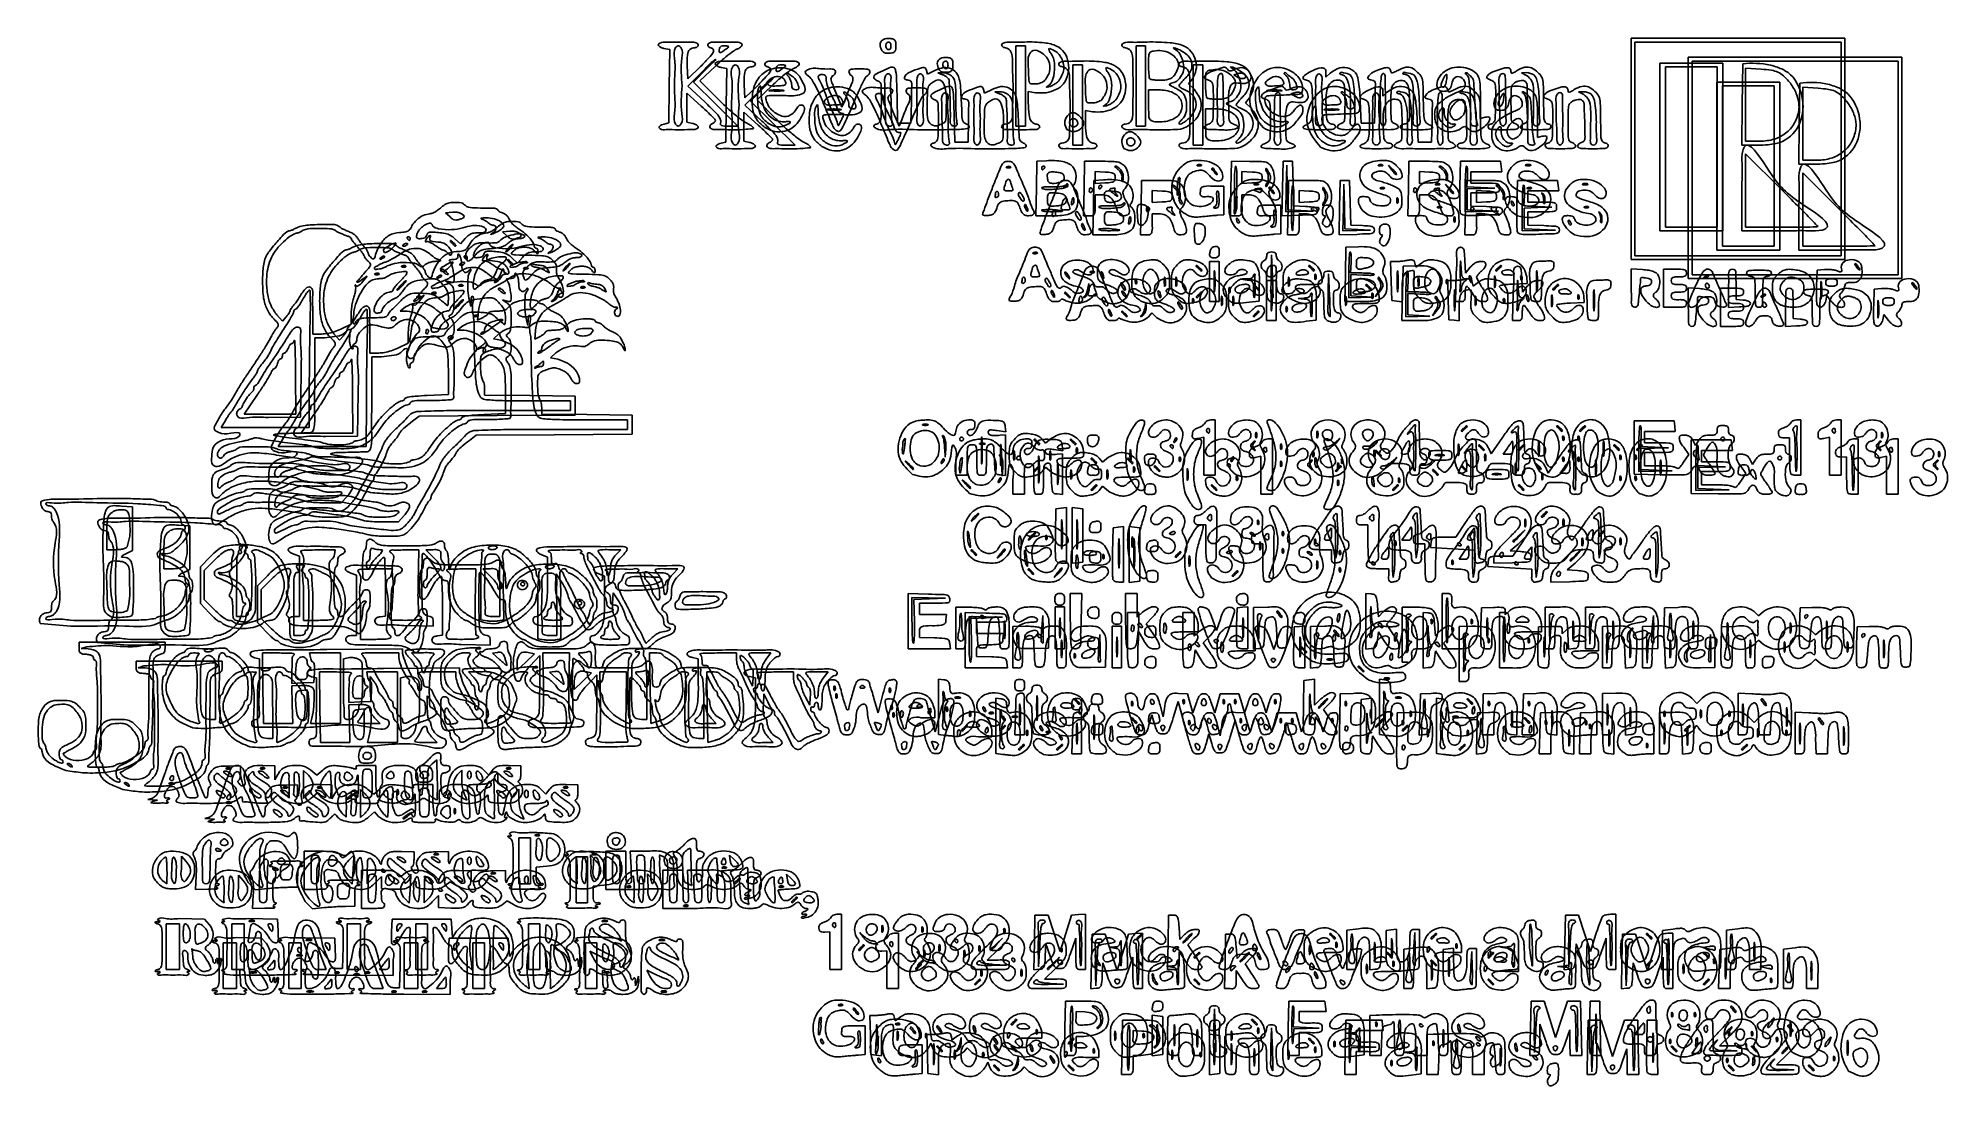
# Model space of a CAD drawing. Extents: x 0.12 to 3.45, y 0.56 to 2.39.
import ezdxf

# ---------------------------------------------------------------- set-up
doc = ezdxf.new("R2010")
doc.units = 0
doc.layers.get('0').update_dxf_attribs({"linetype": 'CONTINUOUS'})

msp = doc.modelspace()

# ---------------------------------------------------------------- linework, layer by layer
at = {"color": 7}
for p, q in [((1.324881, 2.370798), (1.324881, 2.370798)), ((1.608215, 2.372081), (1.608215, 2.372081)), ((1.834881, 2.372081), (1.826548, 2.372081)), ((1.826548, 2.372081), (1.826548, 2.302081)), ((1.843214, 2.372081), (1.834881, 2.372081)), ((1.843214, 2.302081), (1.843214, 2.372081)), ((2.044881, 2.372081), (2.036548, 2.372081)), ((2.036548, 2.372081), (2.036548, 2.302081)), ((2.053214, 2.372081), (2.044881, 2.372081)), ((2.053214, 2.302081), (2.053214, 2.372081)), ((2.901548, 2.19208), (2.901548, 2.385414)), ((2.901548, 2.385414), (3.088214, 2.385414)), ((3.088214, 2.378747), (2.908214, 2.378747)), ((2.908214, 2.378747), (2.908214, 2.19208)), ((3.088214, 2.385414), (3.274881, 2.385414)), ((3.268214, 2.378747), (3.088214, 2.378747)), ((3.268214, 2.19208), (3.268214, 2.378747)), ((3.274881, 2.385414), (3.274881, 2.19208)), ((1.221692, 2.365552), (1.21162, 2.367567)), ((1.220787, 2.301464), (1.221692, 2.365552)), ((1.252222, 2.337016), (1.253214, 2.314684)), ((1.253214, 2.314684), (1.275714, 2.335915)), ((1.301607, 2.33673), (1.274543, 2.310873)), ((1.424583, 2.337564), (1.424583, 2.337564)), ((1.591082, 2.366773), (1.591082, 2.366773)), ((1.707916, 2.338847), (1.707916, 2.338847)), ((1.934583, 2.338847), (1.926249, 2.338847)), ((1.926249, 2.338847), (1.926249, 2.268847)), ((1.942916, 2.338847), (1.934583, 2.338847)), ((1.942916, 2.268847), (1.942916, 2.338847)), ((2.144583, 2.338847), (2.136249, 2.338847)), ((2.136249, 2.338847), (2.136249, 2.268847)), ((2.152916, 2.338847), (2.144583, 2.338847)), ((2.152916, 2.268847), (2.152916, 2.338847)), ((2.951548, 2.195414), (2.951548, 2.34208)), ((2.951548, 2.34208), (3.006548, 2.34208)), ((3.001249, 2.158847), (3.001249, 2.35218)), ((3.001249, 2.35218), (3.187916, 2.35218)), ((3.006548, 2.34208), (3.061548, 2.34208)), ((3.187916, 2.345514), (3.007916, 2.345514)), ((3.007916, 2.345514), (3.007916, 2.158847)), ((3.061548, 2.34208), (3.061548, 2.195414)), ((3.095648, 2.26958), (3.096548, 2.340414)), ((3.096548, 2.340414), (3.108215, 2.341575)), ((3.187916, 2.35218), (3.374583, 2.35218)), ((3.367916, 2.345514), (3.187916, 2.345514)), ((3.367916, 2.158847), (3.367916, 2.345514)), ((3.374583, 2.35218), (3.374583, 2.158847)), ((1.281516, 2.329502), (1.253215, 2.301924)), ((1.263215, 2.308436), (1.286516, 2.332759)), ((1.302077, 2.270259), (1.263215, 2.308436)), ((1.274543, 2.310873), (1.307212, 2.278054)), ((1.321394, 2.332318), (1.311322, 2.334333)), ((1.320488, 2.26823), (1.321394, 2.332318)), ((1.351924, 2.303782), (1.352916, 2.28145)), ((1.352916, 2.28145), (1.375416, 2.302681)), ((1.401308, 2.303496), (1.374244, 2.277639)), ((1.424881, 2.306414), (1.424881, 2.306414)), ((1.446364, 2.302914), (1.446365, 2.302914)), ((1.670445, 2.329272), (1.672207, 2.322532)), ((1.672207, 2.322532), (1.685114, 2.329259)), ((1.699048, 2.325203), (1.689881, 2.324992)), ((1.689881, 2.324992), (1.69812, 2.321704)), ((1.690783, 2.333539), (1.690783, 2.333539)), ((1.87584, 2.310146), (1.87584, 2.310146)), ((1.901548, 2.310836), (1.901548, 2.310832)), ((2.103366, 2.320262), (2.103366, 2.320262)), ((2.134859, 2.314476), (2.128169, 2.305972)), ((2.128169, 2.305972), (2.137947, 2.296194)), ((2.21464, 2.323671), (2.207062, 2.321266)), ((2.207062, 2.321266), (2.215138, 2.316903)), ((2.225883, 2.322412), (2.225883, 2.322412)), ((2.294881, 2.306414), (2.294881, 2.306414)), ((2.368214, 2.324636), (2.368214, 2.317585)), ((2.368214, 2.317585), (2.375715, 2.324586)), ((2.57892, 2.31204), (2.57892, 2.31204)), ((2.718531, 2.32528), (2.709881, 2.325147)), ((2.709881, 2.325147), (2.718903, 2.32025)), ((3.006548, 2.335414), (2.961548, 2.335414)), ((2.961548, 2.335414), (2.961548, 2.195414)), ((3.051548, 2.335414), (3.006548, 2.335414)), ((3.051249, 2.16218), (3.051249, 2.308847)), ((3.051249, 2.308847), (3.106249, 2.308847)), ((3.051548, 2.195414), (3.051548, 2.335414)), ((3.128576, 2.33118), (3.101548, 2.333033)), ((3.101548, 2.333033), (3.101548, 2.269223)), ((3.106249, 2.308847), (3.161249, 2.308847)), ((3.161249, 2.308847), (3.161249, 2.16218)), ((3.19535, 2.236347), (3.19625, 2.30718)), ((3.19625, 2.30718), (3.207916, 2.308342)), ((1.219881, 2.237377), (1.220787, 2.301464)), ((1.243215, 2.302083), (1.243215, 2.302083)), ((1.276548, 2.266972), (1.251548, 2.289347)), ((1.251548, 2.289347), (1.251548, 2.263964)), ((1.253215, 2.301924), (1.282865, 2.274033)), ((1.302078, 2.270259), (1.302077, 2.270259)), ((1.34094, 2.232081), (1.302078, 2.270259)), ((1.381217, 2.296269), (1.352916, 2.26869)), ((1.362916, 2.275203), (1.386217, 2.299525)), ((1.401779, 2.237025), (1.362916, 2.275203)), ((1.374244, 2.277639), (1.406914, 2.24482)), ((1.419048, 2.294492), (1.419048, 2.294492)), ((1.511832, 2.290762), (1.522644, 2.265004)), ((1.522644, 2.265004), (1.527357, 2.276043)), ((1.524583, 2.27318), (1.524583, 2.27318)), ((1.546066, 2.26968), (1.546066, 2.26968)), ((1.618956, 2.284721), (1.619881, 2.237081)), ((1.643214, 2.237081), (1.644157, 2.274581)), ((1.664881, 2.278436), (1.664881, 2.278436)), ((1.770146, 2.296038), (1.771909, 2.289298)), ((1.771909, 2.289298), (1.784815, 2.296025)), ((1.798749, 2.291969), (1.789583, 2.291758)), ((1.789583, 2.291758), (1.797822, 2.28847)), ((1.826548, 2.302081), (1.826548, 2.232081)), ((1.843214, 2.232081), (1.843214, 2.302081)), ((1.843214, 2.302081), (1.843214, 2.302081)), ((1.860855, 2.290139), (1.848214, 2.29216)), ((1.848214, 2.29216), (1.848214, 2.272337)), ((1.975541, 2.276912), (1.975541, 2.276912)), ((2.001249, 2.277598), (2.001249, 2.277599)), ((2.036548, 2.302081), (2.036548, 2.232081)), ((2.053214, 2.232081), (2.053214, 2.302081)), ((2.053214, 2.302081), (2.053214, 2.302081)), ((2.075714, 2.295402), (2.058214, 2.295413)), ((2.058214, 2.295413), (2.058214, 2.26899)), ((2.189128, 2.269578), (2.189128, 2.269578)), ((2.203068, 2.287029), (2.203068, 2.287029)), ((2.23456, 2.281242), (2.227871, 2.272738)), ((2.227871, 2.272738), (2.237648, 2.262961)), ((2.289048, 2.294492), (2.289048, 2.294492)), ((2.314342, 2.290437), (2.306763, 2.288032)), ((2.306763, 2.288032), (2.31484, 2.283669)), ((2.318214, 2.299673), (2.318215, 2.299673)), ((2.325585, 2.289178), (2.325585, 2.289178)), ((2.36221, 2.278385), (2.36221, 2.278385)), ((2.394583, 2.27318), (2.394583, 2.27318)), ((2.418778, 2.271247), (2.418778, 2.271247)), ((2.428214, 2.275414), (2.429881, 2.237081)), ((2.453215, 2.237081), (2.454157, 2.274581)), ((2.467916, 2.291403), (2.467916, 2.284352)), ((2.467916, 2.284352), (2.475416, 2.291352)), ((2.472458, 2.271244), (2.472458, 2.271244)), ((2.531548, 2.27174), (2.531548, 2.27174)), ((2.638214, 2.279901), (2.638214, 2.245287)), ((2.678621, 2.278806), (2.678621, 2.278806)), ((2.682494, 2.271247), (2.682494, 2.271247)), ((2.741066, 2.271731), (2.741066, 2.271731)), ((2.818233, 2.292047), (2.809583, 2.291914)), ((2.809583, 2.291914), (2.818604, 2.287017)), ((3.106249, 2.30218), (3.061249, 2.30218)), ((3.061249, 2.30218), (3.061249, 2.16218)), ((3.094748, 2.198747), (3.095648, 2.26958)), ((3.095648, 2.26958), (3.095648, 2.26958)), ((3.101548, 2.269223), (3.101548, 2.205414)), ((3.151249, 2.30218), (3.106249, 2.30218)), ((3.151249, 2.16218), (3.151249, 2.30218)), ((3.228277, 2.297947), (3.201249, 2.2998)), ((3.201249, 2.2998), (3.201249, 2.23599)), ((1.211795, 2.23547), (1.219881, 2.237377)), ((1.251548, 2.263964), (1.251548, 2.238581)), ((1.251548, 2.238581), (1.261548, 2.236581)), ((1.319583, 2.204143), (1.320488, 2.26823)), ((1.342916, 2.268849), (1.342916, 2.268849)), ((1.376249, 2.233738), (1.351249, 2.256113)), ((1.351249, 2.256113), (1.351249, 2.23073)), ((1.352916, 2.26869), (1.382567, 2.2408)), ((1.440642, 2.198847), (1.401779, 2.237025)), ((1.401779, 2.237025), (1.401779, 2.237025)), ((1.430766, 2.236637), (1.430766, 2.236637)), ((1.518749, 2.261258), (1.518749, 2.261258)), ((1.522221, 2.244131), (1.522221, 2.244131)), ((1.610238, 2.237354), (1.610238, 2.237354)), ((1.611534, 2.257528), (1.622346, 2.23177)), ((1.619881, 2.237081), (1.631548, 2.237081)), ((1.622346, 2.23177), (1.627058, 2.242809)), ((1.631548, 2.237081), (1.643214, 2.237081)), ((1.718657, 2.251487), (1.719583, 2.203847)), ((1.723571, 2.237354), (1.723571, 2.237354)), ((1.742916, 2.203847), (1.743858, 2.241347)), ((1.764583, 2.245202), (1.764583, 2.245202)), ((1.926249, 2.268847), (1.926249, 2.198847)), ((1.934881, 2.237542), (1.934881, 2.237542)), ((1.942916, 2.198847), (1.942916, 2.268847)), ((1.942916, 2.268847), (1.942916, 2.268847)), ((1.960556, 2.256905), (1.947916, 2.258926)), ((1.947916, 2.258926), (1.947916, 2.239104)), ((2.100009, 2.243585), (2.100009, 2.243586)), ((2.130215, 2.246747), (2.130214, 2.246747)), ((2.136249, 2.268847), (2.136249, 2.198847)), ((2.152916, 2.198847), (2.152916, 2.268847)), ((2.152916, 2.268847), (2.152916, 2.268847)), ((2.175416, 2.262168), (2.157916, 2.26218)), ((2.157916, 2.26218), (2.157916, 2.235758)), ((2.28883, 2.236344), (2.28883, 2.236344)), ((2.300765, 2.236637), (2.300765, 2.236637)), ((2.388749, 2.261258), (2.388749, 2.261258)), ((2.417916, 2.266439), (2.417916, 2.266439)), ((2.429881, 2.237081), (2.441548, 2.237081)), ((2.441548, 2.237081), (2.453215, 2.237081)), ((2.461911, 2.245151), (2.461911, 2.245151)), ((2.518479, 2.238014), (2.518479, 2.238014)), ((2.527916, 2.24218), (2.529583, 2.203847)), ((2.552916, 2.203847), (2.553858, 2.241347)), ((2.57216, 2.238011), (2.57216, 2.238011)), ((2.604139, 2.24727), (2.604139, 2.24727)), ((2.631249, 2.238506), (2.631249, 2.238506)), ((2.632578, 2.236247), (2.632578, 2.236248)), ((2.638214, 2.245287), (2.646548, 2.247379)), ((2.737916, 2.246667), (2.737916, 2.212053)), ((2.782195, 2.238013), (2.782195, 2.238013)), ((2.840767, 2.238498), (2.840767, 2.238498)), ((3.19445, 2.165514), (3.19535, 2.236347)), ((3.19535, 2.236347), (3.19535, 2.236347)), ((3.201249, 2.23599), (3.201249, 2.17218)), ((1.202351, 2.229489), (1.202351, 2.229489)), ((1.311497, 2.202236), (1.319583, 2.204143)), ((1.32489, 2.232081), (1.34094, 2.232081)), ((1.351249, 2.23073), (1.351249, 2.205347)), ((1.351249, 2.205347), (1.361249, 2.203347)), ((1.387874, 2.229647), (1.387874, 2.229647)), ((1.508805, 2.227713), (1.508805, 2.227713)), ((1.530467, 2.203403), (1.530467, 2.203403)), ((1.578214, 2.230414), (1.578215, 2.230414)), ((1.621923, 2.210897), (1.621923, 2.210897)), ((1.696331, 2.235332), (1.696331, 2.235332)), ((1.709939, 2.20412), (1.709939, 2.20412)), ((1.719583, 2.203847), (1.731249, 2.203847)), ((1.731249, 2.203847), (1.742916, 2.203847)), ((1.801548, 2.230414), (1.801548, 2.230414)), ((1.823273, 2.20412), (1.823273, 2.20412)), ((1.826548, 2.232081), (1.834881, 2.232081)), ((1.834881, 2.232081), (1.843214, 2.232081)), ((1.915548, 2.226081), (1.915548, 2.226081)), ((2.011548, 2.230414), (2.011548, 2.230414)), ((2.034583, 2.204308), (2.034583, 2.204308)), ((2.036548, 2.232081), (2.044881, 2.232081)), ((2.044881, 2.232081), (2.053214, 2.232081)), ((2.154881, 2.22883), (2.154881, 2.22883)), ((2.199711, 2.210352), (2.199711, 2.210353)), ((2.229916, 2.213514), (2.229916, 2.213514)), ((2.25921, 2.228613), (2.25921, 2.228613)), ((2.328214, 2.229059), (2.328214, 2.229059)), ((2.400467, 2.203403), (2.400467, 2.203403)), ((2.529583, 2.203847), (2.541249, 2.203847)), ((2.541249, 2.203847), (2.552916, 2.203847)), ((2.565462, 2.229796), (2.565462, 2.229796)), ((2.591547, 2.232081), (2.591548, 2.232081)), ((2.651548, 2.230414), (2.651548, 2.230414)), ((2.703841, 2.214036), (2.703841, 2.214036)), ((2.732279, 2.203014), (2.732279, 2.203014)), ((2.737916, 2.212053), (2.746249, 2.214145)), ((3.101548, 2.205414), (3.122938, 2.205414)), ((3.159157, 2.21177), (3.159157, 2.21177)), ((1.302052, 2.196255), (1.302052, 2.196255)), ((1.424591, 2.198847), (1.440642, 2.198847)), ((1.487576, 2.196414), (1.487576, 2.196414)), ((1.608507, 2.194479), (1.608507, 2.194479)), ((1.677916, 2.19718), (1.677916, 2.19718)), ((1.796032, 2.202098), (1.796032, 2.202098)), ((1.86229, 2.122914), (1.863214, 2.170414)), ((1.863214, 2.170414), (1.879872, 2.171464)), ((1.901249, 2.19718), (1.901249, 2.19718)), ((1.926249, 2.198847), (1.934583, 2.198847)), ((1.934583, 2.198847), (1.942916, 2.198847)), ((1.945623, 2.122914), (1.946547, 2.170414)), ((1.946547, 2.170414), (1.977296, 2.170414)), ((2.015249, 2.192847), (2.015249, 2.192847)), ((2.111249, 2.19718), (2.111249, 2.19718)), ((2.136249, 2.198847), (2.144583, 2.198847)), ((2.144583, 2.198847), (2.152916, 2.198847)), ((2.20229, 2.122914), (2.203214, 2.170414)), ((2.203214, 2.170414), (2.234389, 2.170358)), ((2.254583, 2.195596), (2.254583, 2.195596)), ((2.292289, 2.122787), (2.293214, 2.170413)), ((2.293214, 2.170413), (2.301548, 2.170413)), ((2.301548, 2.170413), (2.309881, 2.170413)), ((2.309881, 2.170413), (2.310819, 2.131403)), ((2.358911, 2.195379), (2.358911, 2.195379)), ((2.427916, 2.195826), (2.427916, 2.195826)), ((2.51229, 2.122913), (2.513214, 2.170413)), ((2.513214, 2.170413), (2.543963, 2.170413)), ((2.602277, 2.127256), (2.603214, 2.170413)), ((2.603214, 2.170413), (2.638214, 2.170413)), ((2.638214, 2.170413), (2.673214, 2.170413)), ((2.665164, 2.196562), (2.665164, 2.196562)), ((2.673214, 2.170413), (2.674269, 2.161247)), ((2.691249, 2.198847), (2.691249, 2.198847)), ((2.751249, 2.19718), (2.751249, 2.19718)), ((2.901548, 1.998747), (2.901548, 2.19208)), ((2.901548, 2.19208), (2.901548, 2.19208)), ((2.908214, 2.19208), (2.908214, 2.005414)), ((2.951548, 2.048747), (2.951548, 2.195414)), ((2.951548, 2.195414), (2.951548, 2.195414)), ((2.961548, 2.195414), (2.961548, 2.055414)), ((3.051548, 2.055414), (3.051548, 2.195414)), ((3.051548, 2.195414), (3.051548, 2.195414)), ((3.061548, 2.195414), (3.061548, 2.048747)), ((3.122872, 2.198747), (3.094748, 2.198747)), ((3.164881, 2.120414), (3.101548, 2.183681)), ((3.101548, 2.183681), (3.101548, 2.119547)), ((3.201249, 2.17218), (3.22264, 2.17218)), ((3.258858, 2.178537), (3.258858, 2.178537)), ((3.268214, 2.005414), (3.268214, 2.19208)), ((3.268214, 2.19208), (3.268214, 2.19208)), ((3.274881, 2.19208), (3.274881, 1.998747)), ((1.817312, 2.160761), (1.817312, 2.160761)), ((1.876548, 2.158747), (1.876548, 2.158747)), ((1.961991, 2.08968), (1.962916, 2.13718)), ((1.962916, 2.13718), (1.979573, 2.13823)), ((1.982381, 2.151421), (1.964881, 2.152429)), ((1.964881, 2.152429), (1.964881, 2.14208)), ((1.964881, 2.14208), (1.964881, 2.131732)), ((1.999881, 2.142081), (1.999881, 2.14208)), ((2.009632, 2.155688), (2.009632, 2.155688)), ((2.045325, 2.08968), (2.046249, 2.13718)), ((2.046249, 2.13718), (2.076998, 2.13718)), ((2.150645, 2.164094), (2.150645, 2.164094)), ((2.173477, 2.15466), (2.173477, 2.15466)), ((2.239048, 2.151421), (2.221548, 2.152429)), ((2.221548, 2.152429), (2.221548, 2.14208)), ((2.221548, 2.14208), (2.221548, 2.131732)), ((2.256548, 2.14208), (2.256548, 2.14208)), ((2.271548, 2.14208), (2.271548, 2.14208)), ((2.299648, 2.163747), (2.298931, 2.122913)), ((2.300702, 2.12473), (2.299648, 2.163747)), ((2.301991, 2.08968), (2.302916, 2.13718)), ((2.302916, 2.13718), (2.334091, 2.137122)), ((2.39199, 2.089554), (2.392916, 2.13718)), ((2.392916, 2.13718), (2.401249, 2.13718)), ((2.401249, 2.13718), (2.409583, 2.13718)), ((2.409583, 2.13718), (2.41052, 2.09817)), ((2.467312, 2.164094), (2.467312, 2.164094)), ((2.485049, 2.156339), (2.477254, 2.163747)), ((2.477254, 2.163747), (2.483568, 2.154907)), ((2.485049, 2.156339), (2.485049, 2.156339)), ((2.549048, 2.151421), (2.531548, 2.152429)), ((2.531548, 2.152429), (2.531548, 2.14208)), ((2.531548, 2.14208), (2.531548, 2.131732)), ((2.566548, 2.14208), (2.566548, 2.14208)), ((2.576299, 2.155688), (2.576299, 2.155688)), ((2.611991, 2.08968), (2.612916, 2.13718)), ((2.612916, 2.13718), (2.643665, 2.13718)), ((2.614282, 2.125717), (2.615415, 2.143903)), ((2.648435, 2.15208), (2.621547, 2.15208)), ((2.621547, 2.15208), (2.621547, 2.14208)), ((2.621547, 2.14208), (2.621547, 2.13208)), ((2.675323, 2.15208), (2.648435, 2.15208)), ((2.674269, 2.161247), (2.675323, 2.15208)), ((2.701978, 2.094023), (2.702916, 2.13718)), ((2.702916, 2.13718), (2.737916, 2.13718)), ((2.725714, 2.164288), (2.725714, 2.164288)), ((2.737916, 2.13718), (2.772916, 2.13718)), ((2.772916, 2.13718), (2.77397, 2.128014)), ((3.001249, 1.965514), (3.001249, 2.158847)), ((3.001249, 2.158847), (3.001249, 2.158847)), ((3.007916, 2.158847), (3.007916, 1.97218)), ((3.051249, 2.015514), (3.051249, 2.16218)), ((3.051249, 2.16218), (3.051249, 2.16218)), ((3.061249, 2.16218), (3.061249, 2.02218)), ((3.151249, 2.02218), (3.151249, 2.16218)), ((3.151249, 2.16218), (3.151249, 2.16218)), ((3.161249, 2.16218), (3.161249, 2.015514)), ((3.222573, 2.165514), (3.19445, 2.165514)), ((3.264583, 2.08718), (3.201249, 2.150448)), ((3.201249, 2.150448), (3.201249, 2.086314)), ((3.367916, 1.97218), (3.367916, 2.158847)), ((3.367916, 2.158847), (3.367916, 2.158847)), ((3.374583, 2.158847), (3.374583, 1.965514)), ((1.795981, 2.114023), (1.795981, 2.114023)), ((1.821548, 2.119916), (1.821548, 2.119916)), ((1.837761, 2.110077), (1.837761, 2.110077)), ((1.861364, 2.075414), (1.862289, 2.122914)), ((1.862289, 2.122914), (1.86229, 2.122914)), ((1.904223, 2.134227), (1.904223, 2.134227)), ((1.916372, 2.127824), (1.916372, 2.127825)), ((1.917013, 2.127528), (1.917013, 2.127528)), ((1.927528, 2.104226), (1.927528, 2.104226)), ((1.944698, 2.075414), (1.945623, 2.122914)), ((1.945623, 2.122914), (1.945623, 2.122914)), ((1.959739, 2.118517), (1.959739, 2.118517)), ((1.964881, 2.131732), (1.982381, 2.13274)), ((1.97631, 2.11208), (1.964881, 2.11208)), ((1.964881, 2.11208), (1.964881, 2.093747)), ((1.976249, 2.125514), (1.976249, 2.125514)), ((2.001669, 2.113601), (2.001669, 2.113601)), ((2.082083, 2.118188), (2.064583, 2.119196)), ((2.064583, 2.119196), (2.064583, 2.108847)), ((2.064583, 2.108847), (2.064583, 2.098499)), ((2.099583, 2.108847), (2.099583, 2.108847)), ((2.109334, 2.122455), (2.109334, 2.122455)), ((2.11258, 2.13003), (2.11258, 2.13003)), ((2.169881, 2.12708), (2.189881, 2.12708)), ((2.181548, 2.103747), (2.181548, 2.103747)), ((2.189881, 2.12708), (2.189881, 2.10208)), ((2.189881, 2.10208), (2.189881, 2.07708)), ((2.201364, 2.075416), (2.202289, 2.122916)), ((2.202289, 2.122916), (2.20229, 2.122914)), ((2.212387, 2.1232), (2.212387, 2.1232)), ((2.232697, 2.112083), (2.221547, 2.112083)), ((2.221547, 2.112083), (2.221547, 2.09375)), ((2.221548, 2.131732), (2.239048, 2.132739)), ((2.250347, 2.130861), (2.250347, 2.130861)), ((2.255887, 2.119893), (2.255887, 2.119893)), ((2.273178, 2.121426), (2.273178, 2.121426)), ((2.291363, 2.07516), (2.292289, 2.122786)), ((2.292289, 2.122786), (2.292289, 2.122787)), ((2.298931, 2.122913), (2.298215, 2.08208)), ((2.301757, 2.085713), (2.300702, 2.12473)), ((2.310819, 2.131403), (2.311757, 2.092393)), ((2.338749, 2.118188), (2.321249, 2.119196)), ((2.321249, 2.119196), (2.321249, 2.108847)), ((2.321249, 2.108847), (2.321249, 2.098499)), ((2.356249, 2.108847), (2.356249, 2.108847)), ((2.371249, 2.108847), (2.371249, 2.108847)), ((2.399349, 2.130514), (2.398633, 2.08968)), ((2.400404, 2.091497), (2.399349, 2.130514)), ((2.470645, 2.124094), (2.470645, 2.124094)), ((2.493755, 2.106247), (2.493755, 2.106247)), ((2.511365, 2.075413), (2.512289, 2.122913)), ((2.512289, 2.122913), (2.51229, 2.122913)), ((2.526405, 2.118516), (2.526405, 2.118516)), ((2.531548, 2.131732), (2.549048, 2.132739)), ((2.542976, 2.11208), (2.531548, 2.11208)), ((2.531548, 2.11208), (2.531548, 2.093747)), ((2.567013, 2.130861), (2.567013, 2.130861)), ((2.568336, 2.113601), (2.568336, 2.113601)), ((2.584751, 2.123106), (2.576956, 2.130514)), ((2.576956, 2.130514), (2.583269, 2.121674)), ((2.584751, 2.123106), (2.584751, 2.123106)), ((2.611548, 2.12208), (2.611548, 2.08208)), ((2.638748, 2.124561), (2.614282, 2.125717)), ((2.614881, 2.12208), (2.639048, 2.122742)), ((2.614881, 2.103881), (2.614881, 2.12208)), ((2.614881, 2.085683), (2.614881, 2.103881)), ((2.621547, 2.13208), (2.646547, 2.13208)), ((2.646547, 2.115413), (2.621547, 2.115413)), ((2.621547, 2.115413), (2.621547, 2.103881)), ((2.621547, 2.103881), (2.621547, 2.092349)), ((2.648749, 2.118188), (2.631249, 2.119196)), ((2.631249, 2.119196), (2.631249, 2.108847)), ((2.631249, 2.108847), (2.631249, 2.098499)), ((2.663214, 2.123404), (2.638748, 2.124561)), ((2.639048, 2.122742), (2.663214, 2.123404)), ((2.666249, 2.108847), (2.666249, 2.108847)), ((2.676001, 2.122455), (2.676001, 2.122455)), ((2.713983, 2.092485), (2.715116, 2.11067)), ((2.748137, 2.118847), (2.721249, 2.118847)), ((2.721249, 2.118847), (2.721249, 2.108847)), ((2.721249, 2.108847), (2.721249, 2.098847)), ((2.727312, 2.124094), (2.727312, 2.124094)), ((2.747669, 2.113364), (2.747669, 2.113364)), ((2.775025, 2.118847), (2.748137, 2.118847)), ((2.77397, 2.128014), (2.775025, 2.118847)), ((2.825416, 2.131055), (2.825416, 2.131055)), ((3.094881, 2.048747), (3.094881, 2.12208)), ((3.094881, 2.12208), (3.094881, 2.12208)), ((3.101548, 2.119547), (3.101548, 2.055414)), ((0.842457, 2.081451), (0.829963, 2.080414)), ((0.829963, 2.080414), (0.837744, 2.073199)), ((0.859851, 2.077587), (0.859851, 2.077587)), ((1.768341, 2.077702), (1.768341, 2.077702)), ((1.845288, 2.090997), (1.845288, 2.090997)), ((1.88934, 2.075414), (1.861364, 2.075414)), ((1.895682, 2.08079), (1.895682, 2.08079)), ((1.907381, 2.094181), (1.907381, 2.094181)), ((1.908214, 2.083971), (1.908214, 2.083971)), ((1.921249, 2.086683), (1.921249, 2.086683)), ((1.937463, 2.076844), (1.937463, 2.076844)), ((1.95479, 2.075414), (1.944698, 2.075414)), ((1.961066, 2.04218), (1.96199, 2.08968)), ((1.96199, 2.08968), (1.961991, 2.08968)), ((2.003924, 2.100994), (2.003924, 2.100994)), ((2.016074, 2.094592), (2.016074, 2.094592)), ((2.02723, 2.070993), (2.02723, 2.070993)), ((2.038904, 2.077292), (2.038904, 2.077292)), ((2.0444, 2.04218), (2.045324, 2.08968)), ((2.045324, 2.08968), (2.045325, 2.08968)), ((2.05944, 2.085283), (2.05944, 2.085283)), ((2.064583, 2.098499), (2.082083, 2.099506)), ((2.076011, 2.078847), (2.064583, 2.078847)), ((2.064583, 2.078847), (2.064583, 2.060514)), ((2.101371, 2.080368), (2.101371, 2.080368)), ((2.116032, 2.100557), (2.116031, 2.100557)), ((2.122562, 2.078447), (2.122562, 2.078447)), ((2.189881, 2.07708), (2.178214, 2.076199)), ((2.211456, 2.075416), (2.201364, 2.075416)), ((2.212281, 2.096797), (2.212281, 2.096797)), ((2.269583, 2.093847), (2.289583, 2.093847)), ((2.281249, 2.070514), (2.281249, 2.070514)), ((2.289583, 2.093847), (2.289583, 2.068847)), ((2.289583, 2.068847), (2.289583, 2.043847)), ((2.322289, 2.07612), (2.291363, 2.07516)), ((2.298215, 2.08208), (2.322381, 2.082733)), ((2.301066, 2.04218), (2.30199, 2.08968)), ((2.324152, 2.084549), (2.301757, 2.085713)), ((2.30199, 2.08968), (2.301991, 2.08968)), ((2.311757, 2.092393), (2.332486, 2.091403)), ((2.312088, 2.089967), (2.312088, 2.089967)), ((2.321249, 2.098499), (2.338749, 2.099506)), ((2.332399, 2.078847), (2.321249, 2.078847)), ((2.321249, 2.078847), (2.321249, 2.060513)), ((2.322381, 2.082733), (2.346548, 2.083387)), ((2.346548, 2.083387), (2.324152, 2.08455)), ((2.324152, 2.08455), (2.324152, 2.084549)), ((2.355588, 2.08666), (2.355588, 2.08666)), ((2.391065, 2.041928), (2.39199, 2.089554)), ((2.39199, 2.089554), (2.39199, 2.089554)), ((2.398633, 2.08968), (2.397916, 2.048847)), ((2.401458, 2.05248), (2.400404, 2.091497)), ((2.41052, 2.09817), (2.411458, 2.05916)), ((2.444881, 2.075591), (2.444881, 2.075591)), ((2.521456, 2.075413), (2.511365, 2.075413)), ((2.570347, 2.090861), (2.570347, 2.090861)), ((2.593457, 2.073014), (2.593457, 2.073014)), ((2.603048, 2.079643), (2.603049, 2.079643)), ((2.611066, 2.04218), (2.611991, 2.08968)), ((2.611548, 2.08208), (2.640714, 2.082759)), ((2.611991, 2.08968), (2.611991, 2.08968)), ((2.642381, 2.08456), (2.614881, 2.085683)), ((2.621547, 2.092349), (2.649047, 2.091382)), ((2.626107, 2.085283), (2.626107, 2.085283)), ((2.631249, 2.098499), (2.648749, 2.099506)), ((2.642678, 2.078847), (2.631249, 2.078847)), ((2.631249, 2.078847), (2.631249, 2.060514)), ((2.640714, 2.082759), (2.669881, 2.083437)), ((2.669881, 2.083437), (2.642381, 2.08456)), ((2.642381, 2.08456), (2.642381, 2.08456)), ((2.668037, 2.080368), (2.668037, 2.080368)), ((2.696032, 2.097224), (2.696031, 2.097224)), ((2.702842, 2.075347), (2.702842, 2.075347)), ((2.711249, 2.088847), (2.711249, 2.048847)), ((2.73845, 2.091328), (2.713983, 2.092485)), ((2.714583, 2.088847), (2.738749, 2.089509)), ((2.714583, 2.070649), (2.714583, 2.088847)), ((2.714583, 2.05245), (2.714583, 2.070649)), ((2.721249, 2.098847), (2.746249, 2.098847)), ((2.746249, 2.08218), (2.721249, 2.08218)), ((2.721249, 2.08218), (2.721249, 2.070649)), ((2.721249, 2.070649), (2.721249, 2.059117)), ((2.762916, 2.090172), (2.73845, 2.091328)), ((2.738749, 2.089509), (2.762916, 2.090172)), ((2.827013, 2.090861), (2.827013, 2.090861)), ((2.84737, 2.080131), (2.84737, 2.080131)), ((3.194583, 2.015514), (3.194583, 2.088847)), ((3.194583, 2.088847), (3.194583, 2.088847)), ((3.201249, 2.086314), (3.201249, 2.02218)), ((0.768215, 2.035414), (0.768215, 2.035414)), ((0.856006, 2.02601), (0.864519, 2.035712)), ((0.887083, 2.045414), (0.887083, 2.045414)), ((0.922382, 2.048556), (0.922382, 2.048556)), ((0.942159, 2.048217), (0.929665, 2.04718)), ((0.929665, 2.04718), (0.937446, 2.039966)), ((0.959553, 2.044354), (0.959553, 2.044354)), ((1.868043, 2.044469), (1.868043, 2.044469)), ((1.94499, 2.057764), (1.94499, 2.057764)), ((1.989041, 2.04218), (1.961066, 2.04218)), ((2.007083, 2.060948), (2.007083, 2.060948)), ((2.007916, 2.050738), (2.007916, 2.050738)), ((2.054491, 2.04218), (2.0444, 2.04218)), ((2.138606, 2.044059), (2.138606, 2.044059)), ((2.215733, 2.067324), (2.215733, 2.067324)), ((2.222264, 2.045214), (2.222264, 2.045214)), ((2.289583, 2.043847), (2.277916, 2.042966)), ((2.311157, 2.04218), (2.301066, 2.04218)), ((2.362737, 2.060456), (2.362737, 2.060456)), ((2.42199, 2.042888), (2.391065, 2.041928)), ((2.397916, 2.048847), (2.422083, 2.0495)), ((2.423854, 2.051317), (2.401458, 2.05248)), ((2.411458, 2.05916), (2.432187, 2.05817)), ((2.422083, 2.0495), (2.446249, 2.050153)), ((2.446249, 2.050153), (2.423854, 2.051317)), ((2.423854, 2.051317), (2.423854, 2.051317)), ((2.544583, 2.042358), (2.544583, 2.042358)), ((2.621158, 2.04218), (2.611066, 2.04218)), ((2.70275, 2.04641), (2.70275, 2.04641)), ((2.711249, 2.048847), (2.740416, 2.049526)), ((2.742083, 2.051327), (2.714583, 2.05245)), ((2.721249, 2.059117), (2.748749, 2.058149)), ((2.740416, 2.049526), (2.769583, 2.050204)), ((2.769583, 2.050204), (2.742083, 2.051327)), ((2.742083, 2.051327), (2.742083, 2.051327)), ((2.795733, 2.063991), (2.795733, 2.063991)), ((2.802543, 2.042114), (2.802543, 2.042114)), ((3.006548, 2.048747), (2.951548, 2.048747)), ((2.961548, 2.055414), (3.006548, 2.055414)), ((3.006548, 2.055414), (3.051548, 2.055414)), ((3.061548, 2.048747), (3.006548, 2.048747)), ((3.168214, 2.048747), (3.094881, 2.048747)), ((3.101548, 2.055414), (3.164881, 2.055414)), ((3.228214, 2.05628), (3.228214, 2.05628)), ((0.723303, 2.00477), (0.723303, 2.00477)), ((0.743411, 2.027996), (0.743411, 2.027996)), ((0.763191, 2.025376), (0.763191, 2.025376)), ((0.838426, 2.016525), (0.838426, 2.016525)), ((0.846127, 2.035242), (0.856006, 2.02601)), ((0.848215, 2.023339), (0.848215, 2.023339)), ((0.867916, 2.00218), (0.867916, 2.00218)), ((0.8811, 2.005999), (0.8811, 2.005999)), ((0.943215, 2.018747), (0.943215, 2.018747)), ((0.945828, 2.002009), (0.955707, 1.992776)), ((0.955707, 1.992776), (0.964221, 2.002478)), ((0.986785, 2.01218), (0.986785, 2.01218)), ((1.022083, 2.015322), (1.022083, 2.015322)), ((1.863978, 2.010761), (1.863978, 2.010761)), ((2.165493, 2.011247), (2.165493, 2.011247)), ((2.273263, 2.00708), (2.272277, 1.973984)), ((2.274905, 1.969573), (2.273263, 2.00708)), ((2.40229, 1.972914), (2.403214, 2.020414)), ((2.403214, 2.020414), (2.424881, 2.021271)), ((2.462438, 2.027223), (2.462439, 2.027223)), ((2.908214, 2.005414), (3.088214, 2.005414)), ((3.106249, 2.015514), (3.051249, 2.015514)), ((3.061249, 2.02218), (3.106249, 2.02218)), ((3.088214, 2.005414), (3.268214, 2.005414)), ((3.106249, 2.02218), (3.151249, 2.02218)), ((3.161249, 2.015514), (3.106249, 2.015514)), ((3.267916, 2.015514), (3.194583, 2.015514)), ((3.201249, 2.02218), (3.264583, 2.02218)), ((3.327916, 2.023047), (3.327916, 2.023047)), ((0.692935, 1.96981), (0.683075, 1.963503)), ((0.684742, 1.959787), (0.692935, 1.96981)), ((0.713978, 1.974095), (0.713978, 1.974095)), ((0.728057, 1.987679), (0.728057, 1.987679)), ((0.760645, 1.987428), (0.760645, 1.987428)), ((0.823005, 1.971537), (0.823005, 1.971537)), ((0.831548, 1.977086), (0.831548, 1.977081)), ((0.843112, 1.994762), (0.843112, 1.994762)), ((0.862893, 1.992142), (0.862893, 1.992142)), ((0.938128, 1.983292), (0.938127, 1.983292)), ((0.947916, 1.990106), (0.947916, 1.990106)), ((0.956715, 1.988465), (0.956715, 1.988465)), ((0.973979, 1.984095), (0.973979, 1.984095)), ((0.980801, 1.972765), (0.980801, 1.972765)), ((1.008215, 1.982081), (1.008215, 1.982081)), ((1.042916, 1.985514), (1.042916, 1.985514)), ((1.868214, 1.969916), (1.868214, 1.969916)), ((1.917536, 1.971929), (1.917536, 1.971929)), ((1.96368, 1.977528), (1.96368, 1.977528)), ((1.979146, 1.972212), (1.979146, 1.972212)), ((2.151548, 1.980005), (2.151548, 1.980005)), ((2.164881, 1.960414), (2.164881, 1.995414)), ((2.164881, 1.995414), (2.173214, 1.995414)), ((2.173214, 1.995414), (2.181548, 1.995414)), ((2.17398, 1.976347), (2.173984, 1.976347)), ((2.181548, 1.995414), (2.181548, 1.960414)), ((2.265195, 1.978014), (2.265195, 1.978014)), ((2.274905, 1.969573), (2.274905, 1.969573)), ((2.338214, 1.975189), (2.338214, 1.975189)), ((2.348214, 1.980005), (2.348214, 1.980005)), ((2.350422, 1.972914), (2.350422, 1.972914)), ((2.372964, 1.973847), (2.371979, 1.940751)), ((2.374607, 1.93634), (2.372964, 1.973847)), ((2.401365, 1.925413), (2.402289, 1.972913)), ((2.402289, 1.972913), (2.40229, 1.972914)), ((2.408214, 1.97208), (2.408214, 1.93208)), ((2.410931, 1.975414), (2.412073, 1.993751)), ((2.431043, 1.975414), (2.410931, 1.975414)), ((2.411548, 1.954198), (2.411548, 1.972649)), ((2.411548, 1.972649), (2.432907, 1.971531)), ((2.449203, 1.988402), (2.449203, 1.988402)), ((2.482264, 1.961246), (2.481314, 1.995413)), ((2.481314, 1.995413), (2.491014, 1.995413)), ((2.49398, 1.976347), (2.493984, 1.976347)), ((2.501991, 1.93968), (2.502916, 1.98718)), ((2.502916, 1.98718), (2.524582, 1.988039)), ((2.523755, 1.992692), (2.525576, 1.985727)), ((2.525576, 1.985727), (2.535014, 1.992705)), ((2.594698, 1.925414), (2.595622, 1.972914)), ((2.595622, 1.972914), (2.595623, 1.972914)), ((2.610868, 1.997841), (2.611856, 1.975268)), ((2.611856, 1.975268), (2.620332, 1.985341)), ((2.671973, 1.98458), (2.671973, 1.98458)), ((2.694301, 1.977423), (2.694301, 1.977423)), ((2.710492, 1.969372), (2.710492, 1.969372)), ((2.719304, 1.968703), (2.719882, 1.95708)), ((2.737313, 1.976347), (2.737317, 1.976347)), ((3.088214, 1.998747), (2.901548, 1.998747)), ((2.901548, 1.949148), (2.901548, 1.982882)), ((2.901548, 1.982882), (2.921135, 1.981465)), ((2.958215, 1.948747), (2.958215, 1.98208)), ((2.958215, 1.98208), (2.978215, 1.98208)), ((3.007916, 1.97218), (3.187916, 1.97218)), ((3.036636, 1.971437), (3.036636, 1.971437)), ((3.274881, 1.998747), (3.088214, 1.998747)), ((3.187916, 1.97218), (3.367916, 1.97218)), ((3.22557, 1.952359), (3.226547, 1.980414)), ((3.226547, 1.980414), (3.239353, 1.981467)), ((3.29681, 1.987993), (3.29681, 1.987993)), ((0.754881, 1.953748), (0.754881, 1.953748)), ((0.792637, 1.936576), (0.782777, 1.930269)), ((0.784443, 1.926553), (0.792637, 1.936576)), ((0.81368, 1.940861), (0.81368, 1.940861)), ((0.827759, 1.954445), (0.827759, 1.954445)), ((0.837908, 1.959652), (0.829881, 1.961609)), ((0.829881, 1.961609), (0.837381, 1.956438)), ((0.860347, 1.954194), (0.860347, 1.954194)), ((0.892401, 1.957654), (0.892401, 1.957654)), ((0.926579, 1.967614), (0.926574, 1.967613)), ((0.931249, 1.943847), (0.931249, 1.943847)), ((1.056416, 1.955231), (1.056416, 1.955231)), ((1.07368, 1.950861), (1.07368, 1.950861)), ((1.107916, 1.948847), (1.107916, 1.948847)), ((1.842647, 1.964023), (1.842647, 1.964023)), ((1.884428, 1.960078), (1.884428, 1.960078)), ((1.891955, 1.940997), (1.891955, 1.940997)), ((1.953973, 1.957081), (1.952441, 1.948747)), ((1.954427, 1.948322), (1.953973, 1.957081)), ((1.954427, 1.948322), (1.954427, 1.948322)), ((1.964415, 1.93891), (1.958683, 1.931831)), ((1.97283, 1.930495), (1.964415, 1.93891)), ((1.967916, 1.936683), (1.967916, 1.936683)), ((2.013557, 1.954833), (2.013557, 1.954833)), ((2.017237, 1.938696), (2.017237, 1.938696)), ((2.037158, 1.962705), (2.037158, 1.962705)), ((2.069577, 1.943113), (2.069577, 1.943113)), ((2.078847, 1.938979), (2.078847, 1.938979)), ((2.087238, 1.966208), (2.087239, 1.966208)), ((2.107238, 1.966208), (2.107239, 1.966208)), ((2.14864, 1.937914), (2.14864, 1.937914)), ((2.164881, 1.925414), (2.164881, 1.960414)), ((2.164881, 1.960414), (2.164881, 1.960414)), ((2.181548, 1.960414), (2.181548, 1.925414)), ((2.200422, 1.94958), (2.200422, 1.94958)), ((2.230483, 1.96488), (2.219881, 1.964347)), ((2.219881, 1.964347), (2.230714, 1.963002)), ((2.23233, 1.946696), (2.23233, 1.946696)), ((2.244427, 1.956247), (2.244427, 1.956247)), ((2.251249, 1.946772), (2.251249, 1.946772)), ((2.251548, 1.955241), (2.251548, 1.926342)), ((2.264583, 1.92718), (2.264583, 1.96218)), ((2.264583, 1.96218), (2.272916, 1.96218)), ((2.272916, 1.96218), (2.281249, 1.96218)), ((2.273681, 1.943114), (2.273685, 1.943114)), ((2.281249, 1.96218), (2.281249, 1.92718)), ((2.303905, 1.966208), (2.303905, 1.966208)), ((2.374607, 1.93634), (2.374607, 1.93634)), ((2.411548, 1.935746), (2.411548, 1.954198)), ((2.430714, 1.934544), (2.411548, 1.935746)), ((2.437916, 1.941956), (2.437916, 1.941956)), ((2.447916, 1.946772), (2.447916, 1.946772)), ((2.448434, 1.945531), (2.448434, 1.945531)), ((2.450124, 1.93968), (2.450124, 1.93968)), ((2.460156, 1.94305), (2.454485, 1.933747)), ((2.454485, 1.933747), (2.46135, 1.941616)), ((2.468214, 1.953479), (2.468214, 1.953479)), ((2.483214, 1.92708), (2.482264, 1.961246)), ((2.501066, 1.89218), (2.501991, 1.93968)), ((2.501548, 1.948117), (2.501548, 1.924971)), ((2.501991, 1.93968), (2.501991, 1.93968)), ((2.507916, 1.938847), (2.507916, 1.898847)), ((2.510632, 1.94218), (2.511774, 1.960518)), ((2.530744, 1.94218), (2.510632, 1.94218)), ((2.511249, 1.920965), (2.511249, 1.939416)), ((2.511249, 1.939416), (2.532608, 1.938298)), ((2.530571, 1.966208), (2.530572, 1.966208)), ((2.548904, 1.955169), (2.548904, 1.955169)), ((2.562976, 1.943985), (2.562976, 1.943985)), ((2.580492, 1.962705), (2.580492, 1.962705)), ((2.581966, 1.928014), (2.581016, 1.962181)), ((2.581016, 1.962181), (2.590716, 1.962181)), ((2.593681, 1.943114), (2.593685, 1.943114)), ((2.61069, 1.961247), (2.610688, 1.961247)), ((2.622479, 1.965546), (2.622479, 1.965546)), ((2.623457, 1.95946), (2.625278, 1.952495)), ((2.625278, 1.952495), (2.634715, 1.959472)), ((2.663939, 1.967868), (2.66394, 1.967868)), ((2.694399, 1.89218), (2.695324, 1.93968)), ((2.695324, 1.93968), (2.695325, 1.93968)), ((2.719882, 1.95708), (2.695715, 1.956101)), ((2.71057, 1.964608), (2.711558, 1.942035)), ((2.711558, 1.942035), (2.720033, 1.952108)), ((2.771675, 1.951347), (2.771675, 1.951347)), ((2.794002, 1.94419), (2.794002, 1.94419)), ((2.810194, 1.936139), (2.810193, 1.936139)), ((2.819005, 1.93547), (2.819583, 1.923847)), ((2.837015, 1.943114), (2.837018, 1.943114)), ((2.901548, 1.949149), (2.901548, 1.949148)), ((2.958215, 1.915414), (2.958215, 1.948747)), ((2.958215, 1.948747), (2.958215, 1.948747)), ((3.187916, 1.965514), (3.001249, 1.965514)), ((3.001249, 1.915914), (3.001249, 1.949648)), ((3.001249, 1.949648), (3.020837, 1.948231)), ((3.038214, 1.951884), (3.038214, 1.951884)), ((3.057916, 1.915514), (3.057916, 1.948847)), ((3.057916, 1.948847), (3.077916, 1.948847)), ((3.071548, 1.94858), (3.071548, 1.948581)), ((3.071548, 1.915081), (3.071548, 1.94858)), ((3.084881, 1.955615), (3.084881, 1.929149)), ((3.118214, 1.941848), (3.118214, 1.941848)), ((3.136338, 1.938203), (3.136338, 1.938203)), ((3.374583, 1.965514), (3.187916, 1.965514)), ((3.233976, 1.957914), (3.233976, 1.957914)), ((3.243214, 1.936318), (3.241522, 1.92674)), ((3.251213, 1.925866), (3.243214, 1.936318)), ((3.261548, 1.958747), (3.261548, 1.958747)), ((3.325272, 1.919126), (3.326249, 1.94718)), ((3.326249, 1.94718), (3.339055, 1.948233)), ((3.396512, 1.95476), (3.396512, 1.95476)), ((0.535342, 1.902108), (0.545152, 1.891367)), ((0.598215, 1.909699), (0.598215, 1.868742)), ((0.664881, 1.885898), (0.665028, 1.903156)), ((0.760178, 1.916243), (0.750649, 1.908747)), ((0.750649, 1.908747), (0.762836, 1.908747)), ((0.787312, 1.934095), (0.787312, 1.934095)), ((0.854583, 1.920514), (0.854583, 1.920514)), ((0.874092, 1.917081), (0.871548, 1.927081)), ((0.874487, 1.926803), (0.874092, 1.917081)), ((0.887407, 1.908445), (0.885991, 1.893144)), ((0.937609, 1.926418), (0.929583, 1.928375)), ((0.929583, 1.928375), (0.937083, 1.923204)), ((0.988215, 1.907994), (0.988215, 1.907994)), ((0.992103, 1.92442), (0.992103, 1.92442)), ((1.026281, 1.934379), (1.026275, 1.934379)), ((1.914048, 1.926714), (1.914048, 1.926715)), ((1.921548, 1.933339), (1.921548, 1.933339)), ((1.942349, 1.93079), (1.942349, 1.93079)), ((1.984129, 1.926844), (1.984129, 1.926844)), ((1.991656, 1.907764), (1.991656, 1.907764)), ((2.044947, 1.926362), (2.044947, 1.926362)), ((2.053674, 1.923847), (2.052142, 1.915514)), ((2.054129, 1.915089), (2.053674, 1.923847)), ((2.054128, 1.915089), (2.054129, 1.915089)), ((2.064117, 1.905677), (2.058385, 1.898598)), ((2.072532, 1.897262), (2.064117, 1.905677)), ((2.108374, 1.931408), (2.108374, 1.931408)), ((2.113259, 1.9216), (2.113259, 1.9216)), ((2.13686, 1.929472), (2.13686, 1.929472)), ((2.173214, 1.925414), (2.164881, 1.925414)), ((2.169279, 1.909879), (2.169279, 1.909879)), ((2.181548, 1.925414), (2.173214, 1.925414)), ((2.18694, 1.932975), (2.18694, 1.932975)), ((2.196396, 1.930262), (2.196396, 1.930262)), ((2.20694, 1.932975), (2.20694, 1.932975)), ((2.251548, 1.926342), (2.234048, 1.92424)), ((2.248341, 1.90468), (2.248341, 1.90468)), ((2.264583, 1.89218), (2.264583, 1.92718)), ((2.264583, 1.92718), (2.264583, 1.92718)), ((2.270714, 1.925601), (2.270714, 1.925601)), ((2.281249, 1.92718), (2.281249, 1.89218)), ((2.300124, 1.916347), (2.300124, 1.916347)), ((2.304285, 1.931642), (2.304285, 1.931642)), ((2.330184, 1.931647), (2.319583, 1.931114)), ((2.319583, 1.931114), (2.330416, 1.929769)), ((2.332032, 1.913463), (2.332032, 1.913463)), ((2.344129, 1.923014), (2.344129, 1.923014)), ((2.351249, 1.922008), (2.351249, 1.893109)), ((2.42934, 1.925413), (2.401365, 1.925413)), ((2.403606, 1.932975), (2.403607, 1.932975)), ((2.408214, 1.93208), (2.429048, 1.93271)), ((2.429048, 1.93271), (2.449881, 1.93334)), ((2.430714, 1.934543), (2.430714, 1.934544)), ((2.449881, 1.93334), (2.430714, 1.934543)), ((2.492381, 1.926025), (2.483214, 1.92708)), ((2.501548, 1.924971), (2.492381, 1.926025)), ((2.511249, 1.902513), (2.511249, 1.920965)), ((2.530416, 1.90131), (2.511249, 1.902513)), ((2.531413, 1.931702), (2.531413, 1.931702)), ((2.548135, 1.912298), (2.548135, 1.912298)), ((2.559858, 1.909817), (2.554187, 1.900514)), ((2.554187, 1.900514), (2.561052, 1.908383)), ((2.567916, 1.920246), (2.567916, 1.920246)), ((2.582916, 1.893847), (2.581966, 1.928014)), ((2.603123, 1.925414), (2.594698, 1.925414)), ((2.601249, 1.914884), (2.601249, 1.891738)), ((2.630273, 1.932975), (2.630274, 1.932975)), ((2.662678, 1.910752), (2.662678, 1.910752)), ((2.663305, 1.932991), (2.663305, 1.93299)), ((2.680193, 1.929472), (2.680193, 1.929472)), ((2.710392, 1.928014), (2.71039, 1.928014)), ((2.72218, 1.932313), (2.722181, 1.932313)), ((2.727103, 1.927636), (2.727103, 1.927636)), ((2.763641, 1.934635), (2.763642, 1.934635)), ((2.819583, 1.923847), (2.795416, 1.922868)), ((2.978215, 1.915414), (2.958215, 1.915414)), ((3.001249, 1.915914), (3.001249, 1.915914)), ((3.001548, 1.920885), (3.001548, 1.920885)), ((3.057916, 1.88218), (3.057916, 1.915514)), ((3.057916, 1.915514), (3.057916, 1.915514)), ((3.090714, 1.916081), (3.071548, 1.915081)), ((3.084881, 1.929149), (3.097381, 1.928115)), ((3.137916, 1.91865), (3.137916, 1.91865)), ((3.163214, 1.91944), (3.163214, 1.91944)), ((3.171249, 1.881847), (3.171249, 1.915347)), ((3.171249, 1.915347), (3.171249, 1.915347)), ((3.184583, 1.922381), (3.184583, 1.895916)), ((3.195728, 1.932914), (3.195728, 1.932914)), ((3.217916, 1.908615), (3.217916, 1.908615)), ((3.226394, 1.919613), (3.226394, 1.919613)), ((3.333678, 1.92468), (3.333678, 1.92468)), ((3.342916, 1.903084), (3.341224, 1.893506)), ((3.350915, 1.892632), (3.342916, 1.903084)), ((3.361249, 1.925514), (3.361249, 1.925514)), ((0.545152, 1.891367), (0.551684, 1.898898)), ((0.598215, 1.868742), (0.613421, 1.868742)), ((0.635043, 1.86888), (0.644854, 1.858139)), ((0.646754, 1.877323), (0.664881, 1.885898)), ((0.646755, 1.877317), (0.646754, 1.877323)), ((0.697916, 1.87647), (0.697916, 1.835513)), ((0.703358, 1.897081), (0.703358, 1.897081)), ((0.743215, 1.895414), (0.743215, 1.895414)), ((0.764583, 1.852664), (0.764729, 1.869922)), ((0.799739, 1.87185), (0.799739, 1.87185)), ((0.830173, 1.891758), (0.830173, 1.891758)), ((0.859879, 1.883009), (0.85035, 1.875513)), ((0.85035, 1.875513), (0.862538, 1.875513)), ((0.885991, 1.893144), (0.895437, 1.897856)), ((0.887013, 1.900861), (0.887013, 1.900861)), ((0.923008, 1.869346), (0.913535, 1.860562)), ((0.926898, 1.891094), (0.926898, 1.891094)), ((0.973794, 1.883847), (0.971249, 1.893847)), ((0.974188, 1.893569), (0.973794, 1.883847)), ((0.987108, 1.875212), (0.985692, 1.85991)), ((1.087916, 1.874761), (1.087916, 1.874761)), ((2.013749, 1.893481), (2.013749, 1.893481)), ((2.021249, 1.900106), (2.021249, 1.900106)), ((2.144648, 1.893129), (2.144648, 1.893129)), ((2.208075, 1.898175), (2.208075, 1.898175)), ((2.272916, 1.89218), (2.264583, 1.89218)), ((2.281249, 1.89218), (2.272916, 1.89218)), ((2.296098, 1.897029), (2.296098, 1.897029)), ((2.351249, 1.893109), (2.333749, 1.891007)), ((2.370416, 1.892368), (2.370416, 1.892368)), ((2.403987, 1.898409), (2.403987, 1.898409)), ((2.529041, 1.89218), (2.501066, 1.89218)), ((2.507916, 1.898847), (2.528749, 1.899477)), ((2.528749, 1.899477), (2.549583, 1.900108)), ((2.549583, 1.900108), (2.530416, 1.90131)), ((2.530416, 1.90131), (2.530416, 1.90131)), ((2.592083, 1.892792), (2.582916, 1.893847)), ((2.601249, 1.891738), (2.592083, 1.892792)), ((2.631114, 1.898469), (2.631114, 1.898469)), ((2.702824, 1.89218), (2.694399, 1.89218)), ((2.763007, 1.899757), (2.763006, 1.899757)), ((2.826805, 1.894403), (2.826805, 1.894403)), ((3.077916, 1.88218), (3.057916, 1.88218)), ((3.101249, 1.887652), (3.101249, 1.887652)), ((3.190416, 1.882847), (3.171249, 1.881847)), ((3.184583, 1.895916), (3.197083, 1.894881)), ((3.262916, 1.886206), (3.262916, 1.886206)), ((3.29543, 1.89968), (3.29543, 1.89968)), ((3.326095, 1.886379), (3.326095, 1.886379)), ((0.618543, 1.86208), (0.601547, 1.86208)), ((0.601547, 1.86208), (0.601547, 1.78077)), ((0.644854, 1.858139), (0.651385, 1.865669)), ((0.697916, 1.835513), (0.713123, 1.835513)), ((0.746456, 1.844089), (0.764583, 1.852664)), ((0.746456, 1.844088), (0.746456, 1.844089)), ((0.803059, 1.863847), (0.803059, 1.863847)), ((0.842916, 1.86218), (0.842916, 1.86218)), ((0.898487, 1.845414), (0.898487, 1.845414)), ((0.89944, 1.838616), (0.89944, 1.838616)), ((0.913535, 1.860562), (0.926708, 1.857829)), ((0.929875, 1.858524), (0.929875, 1.858524)), ((0.985692, 1.85991), (0.995138, 1.864622)), ((1.02271, 1.836112), (1.013236, 1.827328)), ((1.026599, 1.857861), (1.026599, 1.857861)), ((0.718245, 1.828846), (0.701249, 1.828846)), ((0.701249, 1.828846), (0.701249, 1.747536)), ((0.998188, 1.81218), (0.998189, 1.81218)), ((1.013236, 1.827328), (1.02641, 1.824596)), ((0.568214, 1.728747), (0.567828, 1.796247)), ((0.567828, 1.796247), (0.567828, 1.796247)), ((0.577445, 1.800183), (0.576547, 1.723747)), ((0.591548, 1.705414), (0.591872, 1.779581)), ((0.591872, 1.779581), (0.591872, 1.779581)), ((0.834881, 1.762937), (0.834881, 1.800959)), ((0.898215, 1.773141), (0.898215, 1.762201)), ((0.500151, 1.761183), (0.478005, 1.728747)), ((0.667916, 1.695513), (0.667529, 1.763013)), ((0.667529, 1.763013), (0.667529, 1.763013)), ((0.677147, 1.766949), (0.676249, 1.690513)), ((0.691249, 1.67218), (0.691574, 1.746347)), ((0.691574, 1.746347), (0.691574, 1.746347)), ((0.797567, 1.761399), (0.834881, 1.762937)), ((0.898215, 1.762201), (0.977382, 1.761308)), ((0.913074, 1.735414), (1.048214, 1.735414)), ((0.934583, 1.729703), (0.934583, 1.767725)), ((1.048214, 1.75208), (0.973852, 1.75208)), ((0.977382, 1.761308), (1.056548, 1.760415)), ((0.997917, 1.739907), (0.997917, 1.728967)), ((1.048214, 1.743747), (1.048214, 1.75208)), ((1.048214, 1.735414), (1.048214, 1.743747)), ((1.056548, 1.760415), (1.056548, 1.743748)), ((1.056548, 1.743748), (1.056548, 1.727081)), ((0.445267, 1.717914), (0.437671, 1.705414)), ((0.437671, 1.705414), (0.514609, 1.705414)), ((0.464881, 1.728771), (0.464881, 1.728771)), ((0.478005, 1.728747), (0.52311, 1.728747)), ((0.514609, 1.705414), (0.591548, 1.705414)), ((0.576547, 1.723747), (0.520714, 1.722833)), ((0.52311, 1.728747), (0.568214, 1.728747)), ((0.599853, 1.727949), (0.577706, 1.695513)), ((0.783745, 1.725339), (0.771932, 1.716329)), ((0.920147, 1.72621), (0.783745, 1.725339)), ((0.897269, 1.728165), (0.934583, 1.729703)), ((1.056548, 1.727081), (0.920147, 1.72621)), ((0.997917, 1.728967), (1.077083, 1.728074)), ((1.012775, 1.70218), (1.147916, 1.70218)), ((1.147916, 1.718847), (1.073553, 1.718847)), ((1.077083, 1.728074), (1.15625, 1.727181)), ((1.147916, 1.710513), (1.147916, 1.718847)), ((1.147916, 1.70218), (1.147916, 1.710513)), ((1.15625, 1.727181), (1.15625, 1.710514)), ((1.15625, 1.710514), (1.15625, 1.693847)), ((1.672381, 1.710955), (1.672381, 1.710955)), ((1.807643, 1.707496), (1.808739, 1.697912)), ((2.166904, 1.718748), (2.174881, 1.718748)), ((2.174881, 1.718748), (2.174881, 1.670414)), ((2.611973, 1.704581), (2.611973, 1.704581)), ((2.81864, 1.704581), (2.81864, 1.704581)), ((2.906548, 1.670414), (2.906548, 1.717081)), ((2.906548, 1.717081), (2.941548, 1.717081)), ((2.941548, 1.717081), (2.976548, 1.717081)), ((2.976548, 1.717081), (2.977602, 1.707914)), ((2.977602, 1.707914), (2.978657, 1.698748)), ((3.190238, 1.718748), (3.198214, 1.718748)), ((3.198214, 1.718748), (3.198214, 1.670415)), ((3.260238, 1.718748), (3.268215, 1.718748)), ((3.268215, 1.718748), (3.268215, 1.670414)), ((0.544968, 1.68468), (0.537372, 1.67218)), ((0.537372, 1.67218), (0.614311, 1.67218)), ((0.564582, 1.695537), (0.564583, 1.695537)), ((0.577706, 1.695513), (0.622811, 1.695513)), ((0.614311, 1.67218), (0.691249, 1.67218)), ((0.676249, 1.690513), (0.620416, 1.689599)), ((0.622811, 1.695513), (0.667916, 1.695513)), ((0.668214, 1.678747), (0.668214, 1.678747)), ((0.883447, 1.692105), (0.871633, 1.683095)), ((1.019848, 1.692976), (0.883447, 1.692105)), ((1.15625, 1.693847), (1.019848, 1.692976)), ((1.632527, 1.675241), (1.632527, 1.675241)), ((1.701485, 1.687871), (1.701485, 1.687871)), ((1.734881, 1.685414), (1.734881, 1.685414)), ((1.767345, 1.684581), (1.767345, 1.684581)), ((1.772083, 1.677721), (1.772083, 1.677721)), ((1.808739, 1.697912), (1.793477, 1.700201)), ((1.799048, 1.691979), (1.808215, 1.692583)), ((1.800647, 1.673015), (1.80065, 1.673015)), ((1.808215, 1.692583), (1.808215, 1.657111)), ((1.868215, 1.676673), (1.868215, 1.676673)), ((1.872215, 1.685419), (1.878144, 1.678096)), ((1.878144, 1.678096), (1.888435, 1.686755)), ((1.907344, 1.674263), (1.90844, 1.664678)), ((1.921548, 1.671856), (1.921548, 1.671856)), ((1.931548, 1.676673), (1.931548, 1.676673)), ((1.933756, 1.669581), (1.933756, 1.669581)), ((1.953911, 1.674162), (1.953911, 1.674162)), ((2.101548, 1.672081), (2.101548, 1.672081)), ((2.107571, 1.687169), (2.107571, 1.687169)), ((2.154881, 1.688581), (2.144881, 1.686581)), ((2.154881, 1.655331), (2.154881, 1.688581)), ((2.164881, 1.700611), (2.164881, 1.700611)), ((2.174881, 1.670414), (2.174881, 1.622081)), ((2.242294, 1.669334), (2.242294, 1.669335)), ((2.247089, 1.696248), (2.247089, 1.696248)), ((2.266606, 1.685514), (2.274583, 1.685514)), ((2.274583, 1.685514), (2.274583, 1.63718)), ((2.290422, 1.676248), (2.290422, 1.676248)), ((2.353858, 1.697851), (2.353858, 1.697851)), ((2.379881, 1.692127), (2.379881, 1.692127)), ((2.392679, 1.687081), (2.384399, 1.679581)), ((2.38628, 1.678207), (2.392679, 1.687081)), ((2.38628, 1.678207), (2.38628, 1.678207)), ((2.448179, 1.687038), (2.448179, 1.687038)), ((2.454731, 1.676535), (2.454731, 1.676535)), ((2.52512, 1.670772), (2.52512, 1.670772)), ((2.600605, 1.674535), (2.600607, 1.674535)), ((2.65274, 1.66875), (2.656723, 1.659278)), ((2.656723, 1.659278), (2.676719, 1.68818)), ((2.685242, 1.669581), (2.677761, 1.658748)), ((2.694882, 1.67097), (2.694881, 1.67097)), ((2.705131, 1.669104), (2.705131, 1.669104)), ((2.711675, 1.671347), (2.711675, 1.671347)), ((2.740626, 1.679581), (2.740626, 1.679581)), ((2.781548, 1.700006), (2.781548, 1.700006)), ((2.783825, 1.689373), (2.783825, 1.689373)), ((2.810492, 1.689373), (2.810492, 1.689373)), ((2.853959, 1.679581), (2.853959, 1.679581)), ((2.906548, 1.623748), (2.906548, 1.670414)), ((2.914881, 1.668747), (2.914881, 1.628747)), ((2.917615, 1.672385), (2.918748, 1.690571)), ((2.942081, 1.671228), (2.917615, 1.672385)), ((2.918214, 1.668748), (2.942381, 1.66941)), ((2.918214, 1.650549), (2.918214, 1.668748)), ((2.918341, 1.671347), (2.918341, 1.671347)), ((2.951769, 1.698748), (2.924881, 1.698748)), ((2.924881, 1.698748), (2.924881, 1.688748)), ((2.924881, 1.688748), (2.924881, 1.678748)), ((2.924881, 1.678748), (2.949881, 1.678748)), ((2.966548, 1.670072), (2.942081, 1.671228)), ((2.942381, 1.66941), (2.966548, 1.670072)), ((2.978657, 1.698748), (2.951769, 1.698748)), ((3.002115, 1.658266), (2.993498, 1.670947)), ((3.006249, 1.63718), (3.006249, 1.683847)), ((3.006249, 1.683847), (3.041249, 1.683847)), ((3.009329, 1.683185), (3.01399, 1.674289)), ((3.01399, 1.674289), (3.019819, 1.683185)), ((3.041249, 1.683847), (3.076249, 1.683847)), ((3.064881, 1.685414), (3.064881, 1.685414)), ((3.076249, 1.683847), (3.077304, 1.67468)), ((3.077304, 1.67468), (3.078358, 1.665514)), ((3.178214, 1.687344), (3.169048, 1.687213)), ((3.178214, 1.656935), (3.178214, 1.687344)), ((3.191548, 1.671051), (3.191548, 1.671051)), ((3.198214, 1.670415), (3.198214, 1.622081)), ((3.248214, 1.688581), (3.238214, 1.686581)), ((3.248214, 1.655331), (3.248214, 1.688581)), ((3.258214, 1.700611), (3.258214, 1.700611)), ((3.268215, 1.670414), (3.268215, 1.622081)), ((3.289939, 1.685514), (3.297916, 1.685514)), ((3.297916, 1.685514), (3.297916, 1.637181)), ((3.335627, 1.669334), (3.335627, 1.669335)), ((3.340422, 1.696248), (3.340422, 1.696248)), ((3.359939, 1.685514), (3.367916, 1.685514)), ((3.367916, 1.685514), (3.367916, 1.63718)), ((0.767915, 1.645513), (0.767916, 1.645513)), ((1.640715, 1.640731), (1.633215, 1.647081)), ((1.633215, 1.647081), (1.639565, 1.639581)), ((1.690529, 1.656169), (1.690529, 1.656169)), ((1.700904, 1.650502), (1.700904, 1.650502)), ((1.70213, 1.667641), (1.702712, 1.653747)), ((1.702712, 1.653747), (1.703986, 1.667871)), ((1.721549, 1.622081), (1.721549, 1.648747)), ((1.732228, 1.642007), (1.732228, 1.642007)), ((1.741549, 1.648747), (1.741549, 1.622081)), ((1.801187, 1.654637), (1.801187, 1.654638)), ((1.808215, 1.657111), (1.808215, 1.621638)), ((1.823905, 1.662875), (1.823905, 1.662875)), ((1.834583, 1.65218), (1.834583, 1.65218)), ((1.857905, 1.642517), (1.857905, 1.642517)), ((1.867046, 1.651347), (1.867046, 1.651347)), ((1.878144, 1.636066), (1.872215, 1.628743)), ((1.888435, 1.627407), (1.878144, 1.636066)), ((1.887238, 1.662875), (1.887239, 1.662875)), ((1.90844, 1.664678), (1.893178, 1.666967)), ((1.89875, 1.658745), (1.907917, 1.659349)), ((1.900348, 1.639781), (1.900352, 1.639781)), ((1.907917, 1.659349), (1.907917, 1.623877)), ((1.967916, 1.643439), (1.967916, 1.643439)), ((1.971916, 1.652185), (1.977846, 1.644862)), ((1.977846, 1.644862), (1.988137, 1.653521)), ((2.021249, 1.638622), (2.021249, 1.638622)), ((2.027272, 1.664535), (2.027273, 1.664535)), ((2.031249, 1.643439), (2.031249, 1.643439)), ((2.033457, 1.636347), (2.033457, 1.636347)), ((2.053612, 1.640928), (2.053612, 1.640928)), ((2.113825, 1.652706), (2.113825, 1.652706)), ((2.154881, 1.622081), (2.154881, 1.655331)), ((2.154881, 1.655331), (2.154881, 1.655331)), ((2.201249, 1.638847), (2.201249, 1.638847)), ((2.207272, 1.653935), (2.207272, 1.653935)), ((2.254583, 1.655347), (2.244583, 1.653347)), ((2.254583, 1.622097), (2.254583, 1.655347)), ((2.264583, 1.667377), (2.264583, 1.667377)), ((2.274583, 1.63718), (2.274583, 1.588847)), ((2.290422, 1.646248), (2.290422, 1.646248)), ((2.341995, 1.636101), (2.341995, 1.636101)), ((2.34679, 1.663014), (2.34679, 1.663014)), ((2.351994, 1.646248), (2.351994, 1.646248)), ((2.379608, 1.637438), (2.379609, 1.637438)), ((2.390124, 1.643014), (2.390124, 1.643014)), ((2.397158, 1.649373), (2.397158, 1.649373)), ((2.450881, 1.639415), (2.450881, 1.639414)), ((2.453559, 1.664617), (2.453559, 1.664617)), ((2.464881, 1.656673), (2.464881, 1.656673)), ((2.479583, 1.658893), (2.479583, 1.658893)), ((2.492381, 1.653847), (2.4841, 1.646347)), ((2.485982, 1.644974), (2.492381, 1.653847)), ((2.485982, 1.644974), (2.485982, 1.644974)), ((2.513568, 1.663466), (2.513568, 1.663466)), ((2.547881, 1.653805), (2.547881, 1.653805)), ((2.548214, 1.657081), (2.548214, 1.657081)), ((2.554432, 1.643301), (2.554432, 1.643301)), ((2.574087, 1.657704), (2.574087, 1.657704)), ((2.624822, 1.637538), (2.624822, 1.637538)), ((2.630881, 1.639414), (2.630881, 1.639414)), ((2.644881, 1.666673), (2.644881, 1.666673)), ((2.647191, 1.657851), (2.647191, 1.657851)), ((2.677761, 1.658748), (2.686321, 1.658748)), ((2.700307, 1.641301), (2.700308, 1.641301)), ((2.752441, 1.635517), (2.756424, 1.626044)), ((2.756424, 1.626044), (2.77642, 1.654946)), ((2.769692, 1.642823), (2.769692, 1.642823)), ((2.784943, 1.636347), (2.777463, 1.625514)), ((2.783825, 1.652706), (2.783825, 1.652706)), ((2.794583, 1.637736), (2.794583, 1.637736)), ((2.804832, 1.63587), (2.804832, 1.63587)), ((2.810492, 1.652706), (2.810492, 1.652706)), ((2.838111, 1.64029), (2.838111, 1.64029)), ((2.840327, 1.646347), (2.840327, 1.646347)), ((2.881249, 1.666772), (2.881249, 1.666772)), ((2.883527, 1.656139), (2.883526, 1.656139)), ((2.910193, 1.656139), (2.910193, 1.656139)), ((2.918214, 1.63235), (2.918214, 1.650549)), ((2.949881, 1.662081), (2.924881, 1.662081)), ((2.924881, 1.662081), (2.924881, 1.650414)), ((2.924881, 1.650414), (2.924881, 1.638748)), ((2.924881, 1.638748), (2.950881, 1.638748)), ((2.953661, 1.646347), (2.953661, 1.646347)), ((2.993204, 1.644801), (3.002115, 1.658266)), ((3.006249, 1.590514), (3.006249, 1.63718)), ((3.014583, 1.635513), (3.014583, 1.595513)), ((3.017317, 1.639151), (3.01845, 1.657337)), ((3.041783, 1.637995), (3.017317, 1.639151)), ((3.017916, 1.635514), (3.042083, 1.636176)), ((3.017916, 1.617315), (3.017916, 1.635514)), ((3.01903, 1.657081), (3.01903, 1.657081)), ((3.05147, 1.665514), (3.024582, 1.665514)), ((3.024582, 1.665514), (3.024582, 1.655514)), ((3.024582, 1.655514), (3.024582, 1.645514)), ((3.024582, 1.645514), (3.049582, 1.645514)), ((3.066249, 1.636838), (3.041783, 1.637995)), ((3.042083, 1.636176), (3.066249, 1.636838)), ((3.078358, 1.665514), (3.05147, 1.665514)), ((3.101816, 1.625032), (3.093199, 1.637713)), ((3.10903, 1.649951), (3.113691, 1.641055)), ((3.113691, 1.641055), (3.11952, 1.649951)), ((3.164583, 1.65218), (3.164583, 1.65218)), ((3.248215, 1.655331), (3.248214, 1.655331)), ((3.248215, 1.622081), (3.248215, 1.655331)), ((3.277916, 1.65411), (3.268749, 1.653979)), ((3.277916, 1.623701), (3.277916, 1.65411)), ((3.291249, 1.637817), (3.291249, 1.637817)), ((3.297916, 1.637181), (3.297916, 1.588847)), ((3.347916, 1.655347), (3.337916, 1.653347)), ((3.347916, 1.622097), (3.347916, 1.655347)), ((3.357916, 1.667377), (3.357916, 1.667377)), ((3.367916, 1.63718), (3.367916, 1.588847)), ((3.435329, 1.636101), (3.435329, 1.636101)), ((3.440124, 1.663014), (3.440124, 1.663014)), ((1.645781, 1.623689), (1.64578, 1.62369)), ((1.648215, 1.633231), (1.648215, 1.633231)), ((1.731549, 1.622081), (1.721549, 1.622081)), ((1.741549, 1.622081), (1.731549, 1.622081)), ((1.740416, 1.607497), (1.732916, 1.613847)), ((1.732916, 1.613847), (1.739266, 1.606347)), ((1.790231, 1.622935), (1.790231, 1.622935)), ((1.808215, 1.621638), (1.799048, 1.622693)), ((1.800606, 1.617269), (1.800606, 1.617269)), ((1.801831, 1.634408), (1.802413, 1.620514)), ((1.802413, 1.620514), (1.803687, 1.634637)), ((1.82125, 1.588847), (1.82125, 1.615513)), ((1.82504, 1.628076), (1.82504, 1.628076)), ((1.84125, 1.615513), (1.84125, 1.588847)), ((1.865306, 1.634581), (1.865306, 1.634581)), ((1.907917, 1.623877), (1.907917, 1.588404)), ((1.923606, 1.629641), (1.923607, 1.629641)), ((1.95216, 1.631248), (1.95216, 1.631248)), ((1.957607, 1.609283), (1.957607, 1.609283)), ((1.977846, 1.602832), (1.971916, 1.595509)), ((1.988137, 1.594173), (1.977846, 1.602832)), ((1.98694, 1.629641), (1.98694, 1.629641)), ((2.029189, 1.611248), (2.029188, 1.611248)), ((2.073215, 1.622592), (2.073215, 1.622597)), ((2.078215, 1.630006), (2.078215, 1.630006)), ((2.126974, 1.631301), (2.126975, 1.631301)), ((2.164881, 1.622081), (2.154881, 1.622081)), ((2.174881, 1.622081), (2.164881, 1.622081)), ((2.211548, 1.622881), (2.211548, 1.622881)), ((2.213527, 1.619472), (2.213526, 1.619472)), ((2.254583, 1.588847), (2.254583, 1.622097)), ((2.254583, 1.622097), (2.254583, 1.622097)), ((2.354947, 1.623029), (2.354947, 1.623029)), ((2.390124, 1.613014), (2.390124, 1.613014)), ((2.391973, 1.634581), (2.391973, 1.634581)), ((2.417958, 1.628491), (2.417958, 1.628491)), ((2.451695, 1.613014), (2.451696, 1.613014)), ((2.47931, 1.604204), (2.47931, 1.604204)), ((2.49686, 1.616139), (2.49686, 1.616139)), ((2.550582, 1.606181), (2.550583, 1.60618)), ((2.564583, 1.623439), (2.564583, 1.623439)), ((2.609222, 1.62212), (2.609222, 1.62212)), ((2.613269, 1.630232), (2.613269, 1.630232)), ((2.614881, 1.630006), (2.614881, 1.630006)), ((2.647916, 1.623847), (2.647916, 1.623847)), ((2.673788, 1.62447), (2.673788, 1.62447)), ((2.730583, 1.60618), (2.730583, 1.60618)), ((2.741782, 1.628001), (2.741782, 1.628001)), ((2.744583, 1.633439), (2.744583, 1.633439)), ((2.746893, 1.624617), (2.746893, 1.624617)), ((2.777463, 1.625514), (2.786023, 1.625514)), ((2.815271, 1.624183), (2.815271, 1.624183)), ((2.869394, 1.609589), (2.869394, 1.609589)), ((2.883527, 1.619472), (2.883526, 1.619472)), ((2.954079, 1.62308), (2.906548, 1.623748)), ((2.910193, 1.619472), (2.910193, 1.619472)), ((2.914881, 1.628747), (2.944048, 1.629426)), ((2.945714, 1.631228), (2.918214, 1.63235)), ((2.937813, 1.607056), (2.937813, 1.607056)), ((2.944048, 1.629426), (2.973214, 1.630105)), ((2.973214, 1.630105), (2.945714, 1.631228)), ((2.945714, 1.631228), (2.945714, 1.631228)), ((3.017916, 1.599117), (3.017916, 1.617315)), ((3.049582, 1.628847), (3.024582, 1.628847)), ((3.024582, 1.628847), (3.024582, 1.61718)), ((3.024582, 1.61718), (3.024582, 1.605514)), ((3.024582, 1.605514), (3.050582, 1.605514)), ((3.059047, 1.623838), (3.059048, 1.623838)), ((3.088826, 1.631248), (3.088826, 1.631248)), ((3.092905, 1.611567), (3.101816, 1.625032)), ((3.118732, 1.623847), (3.118732, 1.623847)), ((3.180437, 1.624303), (3.180437, 1.624303)), ((3.198214, 1.622081), (3.190437, 1.622081)), ((3.258215, 1.622081), (3.248215, 1.622081)), ((3.268215, 1.622081), (3.258215, 1.622081)), ((3.304881, 1.622881), (3.304881, 1.622881)), ((3.347916, 1.588847), (3.347916, 1.622097)), ((3.347916, 1.622097), (3.347916, 1.622097)), ((0.468824, 1.568744), (0.468825, 1.568747)), ((0.647796, 1.573743), (0.618229, 1.573894)), ((0.658111, 1.585296), (0.647796, 1.573743)), ((1.745482, 1.590455), (1.745482, 1.590456)), ((1.747916, 1.599997), (1.747916, 1.599997)), ((1.83125, 1.588847), (1.82125, 1.588847)), ((1.84125, 1.588847), (1.83125, 1.588847)), ((1.907917, 1.588404), (1.89875, 1.589459)), ((1.924742, 1.594842), (1.924742, 1.594842)), ((1.965008, 1.601347), (1.965008, 1.601347)), ((2.051861, 1.598014), (2.051861, 1.598014)), ((2.12889, 1.578014), (2.12889, 1.578014)), ((2.172916, 1.589358), (2.172916, 1.589363)), ((2.177916, 1.596772), (2.177916, 1.596772)), ((2.264583, 1.588847), (2.254583, 1.588847)), ((2.274583, 1.588847), (2.264583, 1.588847)), ((2.264881, 1.59888), (2.264881, 1.59888)), ((2.311249, 1.589647), (2.311249, 1.589647)), ((2.454648, 1.589795), (2.454648, 1.589795)), ((2.491675, 1.601347), (2.491675, 1.601347)), ((2.51766, 1.595257), (2.51766, 1.595257)), ((2.708924, 1.588887), (2.708924, 1.588886)), ((2.714583, 1.596772), (2.714583, 1.596772)), ((2.841483, 1.594767), (2.841483, 1.594767)), ((2.914972, 1.590949), (2.914972, 1.590949)), ((3.053781, 1.589846), (3.006249, 1.590514)), ((3.014583, 1.595513), (3.043749, 1.596192)), ((3.045416, 1.597994), (3.017916, 1.599117)), ((3.043749, 1.596192), (3.072916, 1.596871)), ((3.072916, 1.596871), (3.045416, 1.597994)), ((3.045416, 1.597994), (3.045416, 1.597994)), ((3.158749, 1.590604), (3.158749, 1.590604)), ((3.188528, 1.598014), (3.188528, 1.598014)), ((3.280138, 1.59107), (3.280138, 1.591069)), ((3.297916, 1.588847), (3.290138, 1.588847)), ((3.357916, 1.588847), (3.347916, 1.588847)), ((3.367916, 1.588847), (3.357916, 1.588847)), ((3.404583, 1.589647), (3.404583, 1.589647)), ((0.263673, 1.568091), (0.283215, 1.56708)), ((0.283215, 1.56708), (0.283215, 1.528778)), ((0.363375, 1.534857), (0.382916, 1.533846)), ((0.423771, 1.537637), (0.42377, 1.537636)), ((0.568526, 1.53551), (0.568526, 1.535513)), ((0.747498, 1.540509), (0.71793, 1.540661)), ((0.757813, 1.552062), (0.747498, 1.540509)), ((1.756548, 1.548747), (1.756548, 1.548747)), ((1.89561, 1.52059), (1.896548, 1.563747)), ((1.896548, 1.563747), (1.905714, 1.564802)), ((1.905714, 1.564802), (1.914881, 1.565856)), ((1.907349, 1.53958), (1.907349, 1.53958)), ((1.914881, 1.565856), (1.914881, 1.517301)), ((1.924881, 1.51708), (1.924881, 1.565857)), ((1.924881, 1.565857), (1.934048, 1.564802)), ((1.934016, 1.53958), (1.934016, 1.53958)), ((1.934048, 1.564802), (1.943214, 1.563748)), ((1.943214, 1.563748), (1.943214, 1.517081)), ((2.158214, 1.535414), (2.148214, 1.535414)), ((2.158214, 1.504303), (2.158214, 1.535414)), ((2.168214, 1.548879), (2.168214, 1.548879)), ((2.250491, 1.542705), (2.250491, 1.542705)), ((2.364583, 1.565646), (2.364583, 1.565646)), ((2.441548, 1.535414), (2.431548, 1.535414)), ((2.441548, 1.504303), (2.441548, 1.535414)), ((2.451548, 1.548879), (2.451548, 1.548879)), ((2.595011, 1.514001), (2.613476, 1.54158)), ((2.717179, 1.54458), (2.717179, 1.54458)), ((2.751973, 1.55458), (2.751973, 1.55458)), ((2.783857, 1.544517), (2.783858, 1.544517)), ((0.238214, 1.520856), (0.238214, 1.49208)), ((0.283215, 1.528778), (0.283215, 1.490476)), ((0.382916, 1.533846), (0.382916, 1.495544)), ((0.523472, 1.504403), (0.523471, 1.504402)), ((1.745101, 1.513853), (1.745101, 1.513853)), ((1.856249, 1.515513), (1.856249, 1.515513)), ((1.867381, 1.51958), (1.867381, 1.51958)), ((1.880492, 1.516039), (1.880491, 1.516039)), ((1.914881, 1.517301), (1.914881, 1.468747)), ((1.924881, 1.468305), (1.924881, 1.517082)), ((1.924881, 1.517082), (1.924881, 1.51708)), ((1.943214, 1.517081), (1.943214, 1.470414)), ((1.955493, 1.531247), (1.955493, 1.531247)), ((1.995311, 1.487356), (1.996249, 1.530513)), ((1.996249, 1.530513), (2.005416, 1.531568)), ((2.005416, 1.531568), (2.014582, 1.532622)), ((2.00705, 1.506347), (2.00705, 1.506347)), ((2.014582, 1.532622), (2.014582, 1.484067)), ((2.024582, 1.483847), (2.024582, 1.532623)), ((2.024582, 1.532623), (2.033749, 1.531568)), ((2.030567, 1.512914), (2.030567, 1.512914)), ((2.033717, 1.506347), (2.033717, 1.506347)), ((2.033749, 1.531568), (2.042916, 1.530514)), ((2.042916, 1.530514), (2.042916, 1.483847)), ((2.104881, 1.521976), (2.104881, 1.521976)), ((2.243214, 1.518747), (2.243214, 1.518747)), ((2.257916, 1.50218), (2.247916, 1.50218)), ((2.253845, 1.50458), (2.253845, 1.50458)), ((2.257916, 1.471069), (2.257916, 1.50218)), ((2.267916, 1.515645), (2.267916, 1.515645)), ((2.293825, 1.522705), (2.293825, 1.522705)), ((2.350193, 1.509472), (2.350193, 1.509472)), ((2.378062, 1.530414), (2.371544, 1.52208)), ((2.37814, 1.51958), (2.378062, 1.530414)), ((2.378137, 1.51958), (2.37814, 1.51958)), ((2.388802, 1.52981), (2.388803, 1.52981)), ((2.490491, 1.506039), (2.490491, 1.506039)), ((2.508575, 1.51958), (2.501094, 1.508747)), ((2.501094, 1.508747), (2.509655, 1.508747)), ((2.518215, 1.520969), (2.518214, 1.520969)), ((2.528785, 1.53034), (2.528785, 1.53034)), ((2.541249, 1.50218), (2.531249, 1.50218)), ((2.541249, 1.471069), (2.541249, 1.50218)), ((2.551184, 1.496236), (2.5522, 1.504991)), ((2.551249, 1.515645), (2.551249, 1.515645)), ((2.574113, 1.513874), (2.595011, 1.514001)), ((2.628062, 1.530414), (2.621544, 1.52208)), ((2.62814, 1.51958), (2.628062, 1.530414)), ((2.628136, 1.51958), (2.62814, 1.51958)), ((2.638802, 1.52981), (2.638803, 1.52981)), ((2.703862, 1.501656), (2.689881, 1.490414)), ((2.694713, 1.480767), (2.713177, 1.508346)), ((2.716548, 1.52708), (2.705714, 1.51729)), ((2.706757, 1.516247), (2.716548, 1.52708)), ((2.706757, 1.516247), (2.706757, 1.516247)), ((2.81688, 1.511347), (2.81688, 1.511347)), ((2.83483, 1.51958), (2.83483, 1.51958)), ((2.848804, 1.529802), (2.848803, 1.529802)), ((2.851674, 1.521347), (2.851674, 1.521347)), ((2.883559, 1.511283), (2.883559, 1.511283)), ((0.238214, 1.49208), (0.253452, 1.49208)), ((0.283215, 1.490476), (0.271548, 1.484772)), ((0.273452, 1.496842), (0.273453, 1.496842)), ((0.337916, 1.487622), (0.337916, 1.458847)), ((0.382916, 1.495544), (0.382916, 1.457242)), ((0.401548, 1.462223), (0.419048, 1.479954)), ((0.42633, 1.473965), (0.408214, 1.455849)), ((0.574881, 1.480619), (0.564881, 1.484393)), ((0.574881, 1.428016), (0.574881, 1.480619)), ((0.63729, 1.492077), (0.605252, 1.491813)), ((0.635697, 1.483743), (0.63729, 1.492077)), ((0.783215, 1.492089), (0.754882, 1.491698)), ((0.782233, 1.433751), (0.783215, 1.492089)), ((0.808477, 1.49208), (0.795405, 1.49208)), ((0.795405, 1.49208), (0.808477, 1.479267)), ((0.919882, 1.495414), (0.919882, 1.495414)), ((1.008215, 1.479322), (0.998118, 1.483133)), ((1.008215, 1.438988), (1.008215, 1.479322)), ((1.136129, 1.49208), (1.114988, 1.49208)), ((1.127172, 1.482731), (1.136129, 1.49208)), ((1.75409, 1.473965), (1.75409, 1.473965)), ((1.758214, 1.483339), (1.758214, 1.483339)), ((1.800234, 1.485921), (1.793921, 1.47708)), ((1.793921, 1.47708), (1.801716, 1.484488)), ((1.808029, 1.493328), (1.808029, 1.493328)), ((1.832567, 1.476792), (1.832567, 1.476792)), ((1.835582, 1.49981), (1.835581, 1.49981)), ((1.844802, 1.480619), (1.844802, 1.480619)), ((1.896338, 1.47309), (1.896339, 1.47309)), ((1.914881, 1.468747), (1.906443, 1.468747)), ((1.934048, 1.46936), (1.924881, 1.468305)), ((1.943214, 1.470414), (1.934048, 1.46936)), ((1.957103, 1.470969), (1.957103, 1.470969)), ((1.967082, 1.486347), (1.967082, 1.486347)), ((1.980193, 1.482805), (1.980193, 1.482805)), ((2.014582, 1.484067), (2.014582, 1.435513)), ((2.024582, 1.435072), (2.024582, 1.483848)), ((2.024582, 1.483848), (2.024582, 1.483847)), ((2.042916, 1.483847), (2.042916, 1.43718)), ((2.055194, 1.498013), (2.055194, 1.498013)), ((2.068789, 1.476462), (2.068795, 1.476462)), ((2.111973, 1.48458), (2.111973, 1.48458)), ((2.130268, 1.47968), (2.130268, 1.47968)), ((2.160577, 1.470829), (2.160577, 1.470829)), ((2.204582, 1.488742), (2.204582, 1.488742)), ((2.208726, 1.474581), (2.208726, 1.47458)), ((2.293825, 1.492705), (2.293825, 1.492705)), ((2.342916, 1.485513), (2.342916, 1.485513)), ((2.353547, 1.471347), (2.353547, 1.471347)), ((2.354881, 1.500217), (2.354881, 1.500217)), ((2.378214, 1.49208), (2.359776, 1.49208)), ((2.378214, 1.480192), (2.378214, 1.49208)), ((2.378214, 1.480192), (2.378214, 1.480192)), ((2.385057, 1.488747), (2.385758, 1.47708)), ((2.385758, 1.47708), (2.387819, 1.488673)), ((2.393526, 1.489472), (2.393526, 1.489472)), ((2.44391, 1.470829), (2.44391, 1.470829)), ((2.477764, 1.49718), (2.471245, 1.488847)), ((2.477842, 1.486347), (2.477764, 1.49718)), ((2.477838, 1.486347), (2.477842, 1.486347)), ((2.488504, 1.496576), (2.488505, 1.496576)), ((2.517592, 1.47958), (2.517592, 1.47958)), ((2.525057, 1.488747), (2.525758, 1.47708)), ((2.525758, 1.47708), (2.527819, 1.488673)), ((2.589699, 1.493829), (2.551184, 1.496236)), ((2.628214, 1.491423), (2.589699, 1.493829)), ((2.590193, 1.472805), (2.590193, 1.472805)), ((2.608277, 1.486347), (2.600796, 1.475513)), ((2.600796, 1.475513), (2.609356, 1.475513)), ((2.604881, 1.500217), (2.604881, 1.500217)), ((2.617916, 1.487735), (2.617916, 1.487735)), ((2.628214, 1.479864), (2.628214, 1.491423)), ((2.628215, 1.479863), (2.628214, 1.479864)), ((2.628486, 1.497106), (2.628487, 1.497106)), ((2.635057, 1.488747), (2.635758, 1.47708)), ((2.635758, 1.47708), (2.637819, 1.488673)), ((2.650886, 1.463002), (2.651901, 1.471758)), ((2.661548, 1.468505), (2.661548, 1.477485)), ((2.661548, 1.477485), (2.661548, 1.477485)), ((2.694048, 1.46946), (2.661548, 1.468505)), ((2.673815, 1.48064), (2.694713, 1.480767)), ((2.678214, 1.483944), (2.678214, 1.483944)), ((2.689881, 1.490414), (2.708214, 1.488747)), ((2.727764, 1.49718), (2.721245, 1.488847)), ((2.727842, 1.486347), (2.727764, 1.49718)), ((2.727838, 1.486347), (2.727842, 1.486347)), ((2.738504, 1.496576), (2.738505, 1.496576)), ((2.740039, 1.479166), (2.740039, 1.479167)), ((2.803563, 1.468422), (2.789582, 1.45718)), ((2.816249, 1.493847), (2.805416, 1.484056)), ((2.806459, 1.483013), (2.816249, 1.493847)), ((2.806459, 1.483013), (2.806459, 1.483013)), ((2.845067, 1.488747), (2.845759, 1.47708)), ((2.845759, 1.47708), (2.84782, 1.488673)), ((2.934531, 1.486347), (2.934531, 1.486347)), ((2.948505, 1.496568), (2.948505, 1.496568)), ((0.337916, 1.458847), (0.353154, 1.458847)), ((0.382916, 1.457242), (0.37125, 1.451538)), ((0.373154, 1.463608), (0.373154, 1.463608)), ((0.401548, 1.430245), (0.401548, 1.462223)), ((0.408214, 1.455849), (0.408214, 1.430414)), ((0.50125, 1.42899), (0.51875, 1.44672)), ((0.526032, 1.440731), (0.507916, 1.422615)), ((0.674583, 1.447385), (0.664583, 1.45116)), ((0.674583, 1.394782), (0.674583, 1.447385)), ((0.698215, 1.462774), (0.698215, 1.462774)), ((0.736992, 1.458843), (0.704954, 1.458579)), ((0.735399, 1.450509), (0.736992, 1.458843)), ((0.828215, 1.461884), (0.828215, 1.461884)), ((0.882917, 1.458855), (0.854583, 1.458464)), ((0.881934, 1.400517), (0.882917, 1.458855)), ((0.908178, 1.458847), (0.895107, 1.458847)), ((0.895107, 1.458847), (0.908178, 1.446033)), ((1.019583, 1.46218), (1.019583, 1.46218)), ((1.023215, 1.450016), (1.02219, 1.432237)), ((1.03225, 1.436316), (1.023215, 1.450016)), ((1.107916, 1.446088), (1.097819, 1.4499)), ((1.100153, 1.46698), (1.100153, 1.46698)), ((1.107916, 1.405754), (1.107916, 1.446088)), ((1.118215, 1.461261), (1.118215, 1.461261)), ((1.23583, 1.458847), (1.21469, 1.458847)), ((1.226873, 1.449497), (1.23583, 1.458847)), ((1.853791, 1.440731), (1.853791, 1.440731)), ((1.857916, 1.450105), (1.857916, 1.450105)), ((1.899936, 1.452687), (1.893622, 1.443847)), ((1.893622, 1.443847), (1.901417, 1.451254)), ((1.907731, 1.460094), (1.907731, 1.460094)), ((1.932268, 1.443558), (1.932268, 1.443558)), ((1.935283, 1.466576), (1.935283, 1.466576)), ((1.99604, 1.439856), (1.99604, 1.439856)), ((2.014582, 1.435513), (2.006144, 1.435513)), ((2.033749, 1.436126), (2.024582, 1.435072)), ((2.042916, 1.43718), (2.033749, 1.436126)), ((2.036433, 1.452878), (2.036433, 1.452878)), ((2.056805, 1.437735), (2.056805, 1.437735)), ((2.168491, 1.443228), (2.168497, 1.443228)), ((2.211674, 1.451347), (2.211674, 1.451347)), ((2.260279, 1.437595), (2.260279, 1.437595)), ((2.269337, 1.447914), (2.269337, 1.447914)), ((2.308427, 1.441347), (2.308427, 1.441347)), ((2.393526, 1.459472), (2.393526, 1.459472)), ((2.454582, 1.466983), (2.454582, 1.466983)), ((2.477916, 1.458847), (2.459478, 1.458847)), ((2.477916, 1.446958), (2.477916, 1.458847)), ((2.477916, 1.446958), (2.477916, 1.446958)), ((2.484758, 1.455513), (2.485459, 1.443847)), ((2.485459, 1.443847), (2.487521, 1.455439)), ((2.543612, 1.437595), (2.543612, 1.437595)), ((2.617293, 1.446347), (2.617294, 1.446347)), ((2.624758, 1.455513), (2.625459, 1.443847)), ((2.625459, 1.443847), (2.627521, 1.455439)), ((2.689401, 1.460595), (2.650886, 1.463002)), ((2.727916, 1.458189), (2.689401, 1.460595)), ((2.704582, 1.466983), (2.704582, 1.466983)), ((2.727916, 1.44663), (2.727916, 1.458189)), ((2.727916, 1.44663), (2.727916, 1.44663)), ((2.734758, 1.455513), (2.735459, 1.443847)), ((2.735459, 1.443847), (2.737521, 1.455439)), ((2.761249, 1.444251), (2.761249, 1.444252)), ((2.761249, 1.435271), (2.761249, 1.444251)), ((2.793749, 1.436226), (2.761249, 1.435271)), ((2.777916, 1.45071), (2.777916, 1.45071)), ((2.789582, 1.45718), (2.807916, 1.455513)), ((2.839741, 1.445932), (2.839741, 1.445933)), ((2.944768, 1.455513), (2.945461, 1.443847)), ((2.945461, 1.443847), (2.947522, 1.455439)), ((0.401548, 1.398266), (0.401548, 1.430245)), ((0.408214, 1.430414), (0.408214, 1.404979)), ((0.408214, 1.404979), (0.42633, 1.386863)), ((0.464881, 1.430414), (0.464881, 1.375414)), ((0.50125, 1.397011), (0.50125, 1.42899)), ((0.507916, 1.422615), (0.507916, 1.39718)), ((0.574881, 1.375414), (0.574881, 1.428016)), ((0.581548, 1.428465), (0.581548, 1.368743)), ((0.724882, 1.375856), (0.724882, 1.427301)), ((0.797916, 1.42954), (0.797916, 1.42954)), ((0.891548, 1.369619), (0.891548, 1.428905)), ((0.924882, 1.375414), (0.924882, 1.428522)), ((0.924882, 1.428522), (0.924882, 1.428522)), ((0.927916, 1.42865), (0.927916, 1.42865)), ((0.930854, 1.430833), (0.931826, 1.369578)), ((0.956091, 1.427071), (0.956091, 1.427071)), ((0.968215, 1.43208), (0.968215, 1.43208)), ((1.122916, 1.416782), (1.121892, 1.399003)), ((1.131952, 1.403082), (1.122916, 1.416782)), ((1.132932, 1.421803), (1.132932, 1.421803)), ((1.199093, 1.432913), (1.199093, 1.432914)), ((1.199854, 1.433746), (1.199854, 1.433746)), ((1.217916, 1.428028), (1.217916, 1.428028)), ((1.638215, 1.367193), (1.638215, 1.415639)), ((1.638215, 1.415639), (1.674048, 1.414694)), ((1.674048, 1.408069), (1.644881, 1.408748)), ((1.644881, 1.408748), (1.644881, 1.368748)), ((1.648246, 1.405145), (1.67573, 1.406267)), ((1.649064, 1.366942), (1.648246, 1.405145)), ((1.703214, 1.40739), (1.674048, 1.408069)), ((1.67573, 1.406267), (1.703214, 1.40739)), ((1.894881, 1.405414), (1.894881, 1.405414)), ((1.921548, 1.369299), (1.921548, 1.41541)), ((1.921548, 1.41541), (1.93164, 1.41541)), ((1.93164, 1.41541), (1.941731, 1.41541)), ((1.941731, 1.41541), (1.940807, 1.36791)), ((2.018215, 1.369299), (2.018215, 1.41541)), ((2.018215, 1.41541), (2.028215, 1.41541)), ((2.028215, 1.41541), (2.038215, 1.41541)), ((2.038215, 1.41541), (2.038215, 1.394786)), ((2.136135, 1.419644), (2.136135, 1.419644)), ((2.369039, 1.41468), (2.369039, 1.41468)), ((2.438215, 1.367077), (2.438215, 1.415853)), ((2.438215, 1.415853), (2.447381, 1.414798)), ((2.571548, 1.367077), (2.571548, 1.41541)), ((2.571548, 1.41541), (2.579881, 1.41541)), ((0.246631, 1.37438), (0.246631, 1.37438)), ((0.274215, 1.386081), (0.274215, 1.38608)), ((0.323215, 1.37208), (0.323215, 1.37208)), ((0.417102, 1.381838), (0.401548, 1.398266)), ((0.464881, 1.375414), (0.474881, 1.375414)), ((0.484881, 1.380414), (0.484881, 1.380414)), ((0.500751, 1.369079), (0.500751, 1.369079)), ((0.50125, 1.365032), (0.50125, 1.397011)), ((0.507916, 1.39718), (0.507916, 1.371745)), ((0.507916, 1.371745), (0.526032, 1.353629)), ((0.564583, 1.39718), (0.564583, 1.34218)), ((0.566745, 1.375414), (0.574881, 1.375414)), ((0.581548, 1.368743), (0.608215, 1.368743)), ((0.634881, 1.37188), (0.634881, 1.37188)), ((0.674583, 1.34218), (0.674583, 1.394782)), ((0.681249, 1.395231), (0.681249, 1.335509)), ((0.684775, 1.382243), (0.684775, 1.382243)), ((0.715715, 1.374802), (0.724882, 1.375856)), ((0.788215, 1.37208), (0.788215, 1.37208)), ((0.824583, 1.342622), (0.824583, 1.394068)), ((0.9025, 1.367843), (0.891548, 1.369619)), ((0.91377, 1.375414), (0.924882, 1.375414)), ((0.931826, 1.369578), (0.922639, 1.367821)), ((0.941032, 1.372191), (0.941032, 1.372191)), ((0.99125, 1.336385), (0.99125, 1.395672)), ((1.024583, 1.34218), (1.024583, 1.395289)), ((1.024583, 1.395289), (1.024583, 1.395289)), ((1.030556, 1.397599), (1.031528, 1.336344)), ((1.034881, 1.370553), (1.034881, 1.370553)), ((1.055792, 1.393837), (1.055792, 1.393837)), ((1.067916, 1.398847), (1.067916, 1.398847)), ((1.091548, 1.37208), (1.091548, 1.37208)), ((1.232634, 1.388569), (1.232634, 1.388569)), ((1.298794, 1.399679), (1.298794, 1.39968)), ((1.685113, 1.398748), (1.658215, 1.398748)), ((1.658215, 1.398748), (1.658215, 1.388748)), ((1.658215, 1.388748), (1.658215, 1.378748)), ((1.658215, 1.378748), (1.681769, 1.378748)), ((1.681769, 1.378748), (1.705324, 1.378748)), ((1.705324, 1.378748), (1.70427, 1.369581)), ((1.721548, 1.391501), (1.743849, 1.391672)), ((1.721548, 1.355124), (1.721548, 1.391501)), ((1.737916, 1.333959), (1.737916, 1.382405)), ((1.737916, 1.382405), (1.773749, 1.38146)), ((1.773749, 1.374835), (1.744583, 1.375514)), ((1.744583, 1.375514), (1.744583, 1.335514)), ((1.747947, 1.371911), (1.775432, 1.373033)), ((1.748765, 1.333708), (1.747947, 1.371911)), ((1.771548, 1.37355), (1.771548, 1.37355)), ((1.802916, 1.374156), (1.773749, 1.374835)), ((1.775432, 1.373033), (1.802916, 1.374156)), ((1.87373, 1.37708), (1.871774, 1.355414)), ((1.874306, 1.352914), (1.87373, 1.37708)), ((1.894881, 1.35541), (1.894881, 1.392077)), ((1.894881, 1.392077), (1.903215, 1.392077)), ((1.903215, 1.392077), (1.911548, 1.392077)), ((1.903989, 1.369577), (1.903989, 1.369577)), ((1.911548, 1.392077), (1.911548, 1.35541)), ((1.952753, 1.37708), (1.952753, 1.37708)), ((1.994582, 1.37218), (1.994582, 1.37218)), ((2.021249, 1.336065), (2.021249, 1.382176)), ((2.021249, 1.382176), (2.031341, 1.382176)), ((2.031341, 1.382176), (2.041433, 1.382176)), ((2.038215, 1.394786), (2.038215, 1.374163)), ((2.038215, 1.374163), (2.047564, 1.38312)), ((2.041433, 1.382176), (2.040508, 1.334676)), ((2.064561, 1.373413), (2.054241, 1.362765)), ((2.117916, 1.336065), (2.117916, 1.382176)), ((2.117916, 1.382176), (2.127916, 1.382176)), ((2.121548, 1.37041), (2.121548, 1.37041)), ((2.127916, 1.382176), (2.137916, 1.382176)), ((2.137916, 1.382176), (2.137916, 1.361552)), ((2.170224, 1.370605), (2.177234, 1.3508)), ((2.177234, 1.3508), (2.183815, 1.370605)), ((2.212248, 1.358993), (2.213215, 1.39041)), ((2.212753, 1.400414), (2.212753, 1.400414)), ((2.213215, 1.39041), (2.222382, 1.391464)), ((2.222382, 1.391464), (2.231548, 1.392519)), ((2.223989, 1.369577), (2.223989, 1.369577)), ((2.231548, 1.392519), (2.231548, 1.355631)), ((2.241548, 1.391457), (2.266506, 1.391713)), ((2.241548, 1.354879), (2.241548, 1.391457)), ((2.255144, 1.374059), (2.255144, 1.374059)), ((2.28681, 1.381323), (2.28681, 1.381323)), ((2.392344, 1.373646), (2.392344, 1.373646)), ((2.458215, 1.394271), (2.459881, 1.374799)), ((2.459881, 1.374799), (2.467962, 1.383438)), ((2.482681, 1.371519), (2.473813, 1.362264)), ((2.501548, 1.391501), (2.523658, 1.391671)), ((2.501548, 1.343457), (2.501548, 1.391501)), ((2.537916, 1.333843), (2.537916, 1.382619)), ((2.537916, 1.382619), (2.547083, 1.381564)), ((2.553825, 1.369372), (2.553825, 1.369372)), ((2.581811, 1.368574), (2.581811, 1.368574)), ((2.623825, 1.369368), (2.623825, 1.369368)), ((2.638915, 1.358993), (2.639882, 1.39041)), ((2.639882, 1.39041), (2.660715, 1.391217)), ((2.650655, 1.369577), (2.650655, 1.369577)), ((2.671249, 1.333843), (2.671249, 1.382176)), ((2.671249, 1.382176), (2.679583, 1.382176)), ((2.681548, 1.378484), (2.688844, 1.38528)), ((2.681548, 1.385253), (2.681548, 1.378484)), ((2.721548, 1.37041), (2.721548, 1.37041)), ((2.751548, 1.391471), (2.774729, 1.391688)), ((2.751548, 1.355107), (2.751548, 1.391471)), ((2.76533, 1.375687), (2.76533, 1.375687)), ((2.821548, 1.391471), (2.844729, 1.391688)), ((2.821548, 1.355107), (2.821548, 1.391471)), ((2.83533, 1.375687), (2.83533, 1.375687)), ((2.940397, 1.377077), (2.938441, 1.35541)), ((2.940973, 1.35291), (2.940397, 1.377077)), ((2.958915, 1.358993), (2.959881, 1.39041)), ((2.959881, 1.39041), (2.982921, 1.391271)), ((3.11624, 1.384354), (3.123963, 1.376631)), ((3.123963, 1.376631), (3.132941, 1.384354)), ((3.195583, 1.358993), (3.196548, 1.39041)), ((3.196548, 1.39041), (3.217485, 1.391305)), ((3.209881, 1.37541), (3.209881, 1.37541)), ((0.121765, 1.363483), (0.121765, 1.363486)), ((0.346333, 1.341146), (0.346333, 1.341147)), ((0.373916, 1.352847), (0.373916, 1.352847)), ((0.422917, 1.338847), (0.422916, 1.338847)), ((0.441826, 1.361803), (0.441826, 1.361803)), ((0.516803, 1.348604), (0.50125, 1.365032)), ((0.564583, 1.34218), (0.574583, 1.34218)), ((0.584583, 1.34718), (0.584583, 1.34718)), ((0.600452, 1.335845), (0.600453, 1.335845)), ((0.666446, 1.34218), (0.674583, 1.34218)), ((0.666548, 1.352307), (0.666548, 1.352303)), ((0.681249, 1.335509), (0.707916, 1.335509)), ((0.734583, 1.338646), (0.734583, 1.338646)), ((0.808215, 1.358573), (0.757382, 1.359493)), ((0.784477, 1.349009), (0.784477, 1.349009)), ((0.808215, 1.366994), (0.808215, 1.358573)), ((0.815416, 1.341568), (0.824583, 1.342622)), ((0.877305, 1.36208), (0.877305, 1.36208)), ((0.887917, 1.338846), (0.887916, 1.338847)), ((1.002201, 1.33461), (0.99125, 1.336385)), ((1.013472, 1.34218), (1.024583, 1.34218)), ((1.031528, 1.336344), (1.02234, 1.334587)), ((1.040734, 1.338957), (1.040734, 1.338957)), ((1.07252, 1.35791), (1.07252, 1.35791)), ((1.134583, 1.337319), (1.134583, 1.337319)), ((1.19125, 1.338847), (1.19125, 1.338847)), ((1.638215, 1.318748), (1.638215, 1.367194)), ((1.638215, 1.367194), (1.638215, 1.367193)), ((1.649064, 1.366943), (1.649064, 1.366942)), ((1.658215, 1.348736), (1.658215, 1.339028)), ((1.658215, 1.339028), (1.684048, 1.338055)), ((1.721548, 1.318747), (1.721548, 1.355124)), ((1.721548, 1.355124), (1.721548, 1.355124)), ((1.731832, 1.35463), (1.731832, 1.35463)), ((1.784815, 1.365514), (1.757916, 1.365514)), ((1.757916, 1.365514), (1.757916, 1.355514)), ((1.757916, 1.355514), (1.757916, 1.345514)), ((1.757916, 1.345514), (1.781471, 1.345514)), ((1.781471, 1.345514), (1.805026, 1.345514)), ((1.805026, 1.345514), (1.803971, 1.336347)), ((1.80731, 1.364581), (1.80731, 1.364581)), ((1.82125, 1.358267), (1.843551, 1.358438)), ((1.82125, 1.32189), (1.82125, 1.358267)), ((1.830492, 1.342705), (1.830492, 1.342705)), ((1.862761, 1.34275), (1.862761, 1.34275)), ((1.87125, 1.340316), (1.87125, 1.340316)), ((1.874306, 1.352914), (1.874306, 1.352914)), ((1.884173, 1.347305), (1.883214, 1.320414)), ((1.894881, 1.318743), (1.894881, 1.35541)), ((1.894881, 1.35541), (1.894881, 1.35541)), ((1.911548, 1.35541), (1.911548, 1.318743)), ((1.973432, 1.343847), (1.971475, 1.32218)), ((1.974007, 1.31968), (1.973432, 1.343847)), ((1.994583, 1.322176), (1.994583, 1.358843)), ((1.994583, 1.358843), (2.002916, 1.358843)), ((2.002916, 1.358843), (2.011249, 1.358843)), ((2.00369, 1.336343), (2.00369, 1.336343)), ((2.011249, 1.358843), (2.011249, 1.322176)), ((2.032713, 1.353636), (2.032713, 1.353636)), ((2.039881, 1.35041), (2.038215, 1.33541)), ((2.049365, 1.334577), (2.039881, 1.35041)), ((2.046094, 1.360391), (2.046094, 1.360391)), ((2.052455, 1.343847), (2.052455, 1.343847)), ((2.054241, 1.362765), (2.066228, 1.344965)), ((2.089084, 1.351708), (2.089084, 1.351708)), ((2.144881, 1.348743), (2.121548, 1.348743)), ((2.137916, 1.361552), (2.137916, 1.340929)), ((2.137916, 1.340929), (2.147265, 1.349886)), ((2.144881, 1.360154), (2.144881, 1.348743)), ((2.164262, 1.340179), (2.153942, 1.329531)), ((2.158347, 1.346057), (2.158347, 1.346057)), ((2.221249, 1.337176), (2.221249, 1.337176)), ((2.231548, 1.355631), (2.231548, 1.318743)), ((2.241548, 1.318301), (2.241548, 1.354879)), ((2.241548, 1.354879), (2.241548, 1.354879)), ((2.269926, 1.337371), (2.276935, 1.317567)), ((2.276935, 1.317567), (2.283516, 1.337371)), ((2.31195, 1.325759), (2.312917, 1.357176)), ((2.312455, 1.36718), (2.312455, 1.36718)), ((2.312917, 1.357176), (2.322083, 1.35823)), ((2.322083, 1.35823), (2.33125, 1.359285)), ((2.32369, 1.336343), (2.32369, 1.336343)), ((2.33125, 1.359285), (2.33125, 1.322397)), ((2.341249, 1.358223), (2.366208, 1.35848)), ((2.341249, 1.321645), (2.341249, 1.358223)), ((2.354845, 1.340826), (2.354845, 1.340826)), ((2.371979, 1.345624), (2.371979, 1.345624)), ((2.38483, 1.33958), (2.38483, 1.33958)), ((2.386512, 1.348089), (2.386512, 1.348089)), ((2.411548, 1.362881), (2.411548, 1.362881)), ((2.438215, 1.318301), (2.438215, 1.367077)), ((2.438215, 1.367077), (2.438215, 1.367077)), ((2.452228, 1.354563), (2.452229, 1.354563)), ((2.459882, 1.348838), (2.458215, 1.334624)), ((2.469355, 1.33379), (2.459882, 1.348838)), ((2.466094, 1.360391), (2.466094, 1.360391)), ((2.473813, 1.362264), (2.486132, 1.34371)), ((2.492046, 1.340412), (2.492046, 1.340412)), ((2.501548, 1.295414), (2.501548, 1.343458)), ((2.501548, 1.343458), (2.501548, 1.343457)), ((2.541431, 1.341861), (2.541431, 1.341861)), ((2.557916, 1.361038), (2.559583, 1.341566)), ((2.559583, 1.341566), (2.567664, 1.350204)), ((2.571548, 1.318743), (2.571548, 1.367077)), ((2.571548, 1.367077), (2.571548, 1.367077)), ((2.582382, 1.338285), (2.573515, 1.32903)), ((2.601249, 1.358267), (2.62336, 1.358437)), ((2.601249, 1.310223), (2.601249, 1.358267)), ((2.611431, 1.341857), (2.611431, 1.341857)), ((2.653527, 1.336138), (2.653526, 1.336138)), ((2.681512, 1.335341), (2.681512, 1.335341)), ((2.689084, 1.351708), (2.689084, 1.351708)), ((2.744882, 1.348743), (2.721548, 1.348743)), ((2.723527, 1.336134), (2.723527, 1.336134)), ((2.738616, 1.325759), (2.739583, 1.357176)), ((2.739583, 1.357176), (2.760416, 1.357983)), ((2.744882, 1.360154), (2.744882, 1.348743)), ((2.750357, 1.336343), (2.750357, 1.336343)), ((2.751548, 1.318743), (2.751548, 1.355107)), ((2.751548, 1.355107), (2.751548, 1.355107)), ((2.758868, 1.354472), (2.759521, 1.327077)), ((2.759521, 1.327077), (2.760704, 1.350318)), ((2.78125, 1.34525), (2.788545, 1.352046)), ((2.78125, 1.352019), (2.78125, 1.34525)), ((2.791824, 1.318327), (2.790853, 1.345998)), ((2.800643, 1.364577), (2.800643, 1.364577)), ((2.821249, 1.337176), (2.821249, 1.337176)), ((2.821548, 1.318743), (2.821548, 1.355107)), ((2.821548, 1.355107), (2.821548, 1.355107)), ((2.828868, 1.354472), (2.829521, 1.327077)), ((2.829521, 1.327077), (2.830704, 1.350318)), ((2.851249, 1.358238), (2.87443, 1.358454)), ((2.851249, 1.321873), (2.851249, 1.358238)), ((2.861824, 1.318327), (2.860853, 1.345998)), ((2.865032, 1.342453), (2.865031, 1.342453)), ((2.870643, 1.364577), (2.870643, 1.364577)), ((2.899027, 1.337096), (2.899027, 1.337096)), ((2.921249, 1.358238), (2.94443, 1.358454)), ((2.921249, 1.321873), (2.921249, 1.358238)), ((2.928093, 1.340264), (2.928093, 1.340264)), ((2.935032, 1.342453), (2.935031, 1.342453)), ((2.940973, 1.35291), (2.940973, 1.35291)), ((2.948215, 1.349624), (2.948215, 1.319363)), ((2.971832, 1.354627), (2.971832, 1.354626)), ((3.010643, 1.364577), (3.010643, 1.364577)), ((3.040099, 1.343843), (3.038142, 1.322176)), ((3.040674, 1.319676), (3.040099, 1.343843)), ((3.058617, 1.325759), (3.059582, 1.357176)), ((3.059582, 1.357176), (3.082623, 1.358037)), ((3.070567, 1.36291), (3.070567, 1.36291)), ((3.103676, 1.34041), (3.103676, 1.34041)), ((3.168536, 1.344577), (3.168536, 1.344577)), ((3.180567, 1.36291), (3.180567, 1.36291)), ((3.215942, 1.35112), (3.223665, 1.343397)), ((3.223665, 1.343397), (3.232643, 1.35112)), ((3.243976, 1.364577), (3.243976, 1.364577)), ((3.295284, 1.325759), (3.29625, 1.357176)), ((3.29625, 1.357176), (3.317187, 1.358072)), ((3.309583, 1.342176), (3.309583, 1.342176)), ((0.189881, 1.320414), (0.189881, 1.330414)), ((0.189881, 1.330414), (0.264881, 1.330414)), ((0.203042, 1.322256), (0.193215, 1.319321)), ((0.193215, 1.319321), (0.205331, 1.319034)), ((0.221466, 1.33025), (0.221466, 1.330252)), ((0.264881, 1.330414), (0.339881, 1.330414)), ((0.339881, 1.330414), (0.339881, 1.320732)), ((0.423702, 1.316456), (0.423702, 1.316457)), ((0.504878, 1.301354), (0.496323, 1.303501)), ((0.504878, 1.248382), (0.504878, 1.301354)), ((0.539881, 1.31182), (0.509881, 1.312087)), ((0.509881, 1.312087), (0.510857, 1.250416)), ((0.541527, 1.328569), (0.541527, 1.328569)), ((0.61951, 1.31208), (0.592472, 1.31208)), ((0.592472, 1.31208), (0.594065, 1.303747)), ((0.646548, 1.31208), (0.61951, 1.31208)), ((0.622423, 1.317948), (0.754878, 1.31882)), ((0.646548, 1.250413), (0.646548, 1.31208)), ((0.65969, 1.303401), (0.651548, 1.301358)), ((0.651548, 1.301358), (0.651548, 1.250608)), ((0.748215, 1.31208), (0.714365, 1.31208)), ((0.748215, 1.303368), (0.748215, 1.31208)), ((0.754878, 1.31882), (0.754878, 1.310917)), ((0.76625, 1.319073), (0.76625, 1.319069)), ((0.791441, 1.31208), (0.770301, 1.31208)), ((0.770301, 1.31208), (0.779258, 1.302731)), ((0.907916, 1.32534), (0.857083, 1.32626)), ((0.907916, 1.33376), (0.907916, 1.32534)), ((0.920978, 1.312718), (0.912074, 1.311689)), ((0.912074, 1.311689), (0.9243, 1.300485)), ((0.933898, 1.302209), (0.933898, 1.302208)), ((0.970053, 1.295944), (0.985231, 1.310409)), ((0.985231, 1.310409), (0.97438, 1.312628)), ((0.97438, 1.312628), (0.974386, 1.312628)), ((0.977007, 1.328846), (0.977007, 1.328847)), ((0.994628, 1.30708), (0.978088, 1.289348)), ((0.994754, 1.256009), (0.994628, 1.30708)), ((1.023215, 1.312089), (0.999881, 1.312089)), ((0.999881, 1.312089), (1.000875, 1.256578)), ((1.046548, 1.312089), (1.023215, 1.312089)), ((1.04556, 1.255113), (1.046548, 1.312089)), ((1.172221, 1.324676), (1.172221, 1.324676)), ((1.197104, 1.312084), (1.186548, 1.312088)), ((1.186548, 1.312088), (1.187525, 1.250238)), ((1.271548, 1.301551), (1.261363, 1.303788)), ((1.271548, 1.260104), (1.271548, 1.301551)), ((1.338215, 1.31208), (1.304048, 1.311817)), ((1.338215, 1.302035), (1.338215, 1.31208)), ((1.398554, 1.31208), (1.377868, 1.31208)), ((1.390051, 1.300932), (1.398554, 1.31208)), ((1.675103, 1.318748), (1.638215, 1.318748)), ((1.711991, 1.318748), (1.675103, 1.318748)), ((1.710936, 1.327915), (1.711991, 1.318748)), ((1.729881, 1.318747), (1.721548, 1.318747)), ((1.737916, 1.285514), (1.737916, 1.33396)), ((1.737916, 1.33396), (1.737916, 1.333959)), ((1.748765, 1.333709), (1.748765, 1.333708)), ((1.757917, 1.315502), (1.757917, 1.305794)), ((1.757917, 1.305794), (1.78375, 1.304821)), ((1.821249, 1.285513), (1.821249, 1.32189)), ((1.821249, 1.32189), (1.82125, 1.32189)), ((1.827113, 1.324789), (1.827113, 1.324789)), ((1.831533, 1.321397), (1.831533, 1.321397)), ((1.883214, 1.320414), (1.857946, 1.319527)), ((1.903215, 1.318743), (1.894881, 1.318743)), ((1.911548, 1.318743), (1.903215, 1.318743)), ((1.907011, 1.331347), (1.907011, 1.331347)), ((1.923911, 1.320825), (1.923911, 1.320825)), ((1.930193, 1.309472), (1.930193, 1.309472)), ((1.952753, 1.323743), (1.952753, 1.323743)), ((1.962462, 1.309516), (1.962462, 1.309516)), ((1.974007, 1.31968), (1.974007, 1.31968)), ((1.983874, 1.314071), (1.982915, 1.28718)), ((1.994583, 1.285509), (1.994583, 1.322176)), ((1.994583, 1.322176), (1.994583, 1.322176)), ((2.011249, 1.322176), (2.011249, 1.285509)), ((2.020578, 1.320825), (2.020578, 1.320825)), ((2.087172, 1.328092), (2.087172, 1.328092)), ((2.132414, 1.320403), (2.132414, 1.320403)), ((2.139583, 1.317176), (2.137916, 1.302176)), ((2.149066, 1.301343), (2.139583, 1.317176)), ((2.145796, 1.327157), (2.145796, 1.327157)), ((2.153942, 1.329531), (2.165929, 1.311731)), ((2.179881, 1.332077), (2.179881, 1.332077)), ((2.188785, 1.318474), (2.188785, 1.318474)), ((2.212978, 1.323159), (2.212977, 1.32316)), ((2.244583, 1.315509), (2.221249, 1.315509)), ((2.231548, 1.318743), (2.223111, 1.318743)), ((2.250715, 1.319355), (2.241548, 1.318301)), ((2.244583, 1.32692), (2.244583, 1.315509)), ((2.258048, 1.312823), (2.258048, 1.312823)), ((2.33125, 1.322397), (2.33125, 1.285509)), ((2.334881, 1.313339), (2.334881, 1.313339)), ((2.341249, 1.285067), (2.341249, 1.321645)), ((2.341249, 1.321645), (2.341249, 1.321645)), ((2.447382, 1.319355), (2.438215, 1.318301)), ((2.471681, 1.31239), (2.471681, 1.31239)), ((2.484532, 1.306347), (2.484532, 1.306347)), ((2.511249, 1.329647), (2.511249, 1.329647)), ((2.515963, 1.329486), (2.515963, 1.329486)), ((2.537917, 1.333843), (2.537916, 1.333843)), ((2.537917, 1.285067), (2.537917, 1.333843)), ((2.55193, 1.321329), (2.55193, 1.321329)), ((2.559583, 1.315604), (2.557917, 1.30139)), ((2.569056, 1.300557), (2.559583, 1.315604)), ((2.565796, 1.327157), (2.565796, 1.327157)), ((2.5943, 1.318743), (2.571548, 1.318743)), ((2.573515, 1.32903), (2.585834, 1.310476)), ((2.601249, 1.26218), (2.601249, 1.310224)), ((2.601249, 1.310224), (2.601249, 1.310223)), ((2.639644, 1.32316), (2.639644, 1.32316)), ((2.641133, 1.308627), (2.641132, 1.308627)), ((2.671249, 1.285509), (2.671249, 1.333843)), ((2.671249, 1.333843), (2.671249, 1.333843)), ((2.711133, 1.308624), (2.711132, 1.308624)), ((2.759882, 1.318743), (2.751548, 1.318743)), ((2.788785, 1.318474), (2.788785, 1.318474)), ((2.800853, 1.319368), (2.791824, 1.318327)), ((2.844583, 1.31551), (2.82125, 1.31551)), ((2.829882, 1.318743), (2.821548, 1.318743)), ((2.844583, 1.32692), (2.844583, 1.31551)), ((2.85125, 1.321873), (2.851249, 1.321873)), ((2.85125, 1.285509), (2.85125, 1.321873)), ((2.858569, 1.321238), (2.859222, 1.293843)), ((2.859222, 1.293843), (2.860405, 1.317084)), ((2.870853, 1.319368), (2.861824, 1.318327)), ((2.891526, 1.285093), (2.890555, 1.312764)), ((2.891496, 1.325462), (2.891496, 1.325462)), ((2.900344, 1.331343), (2.900344, 1.331343)), ((2.92125, 1.321873), (2.921249, 1.321873)), ((2.92125, 1.285509), (2.92125, 1.321873)), ((2.948215, 1.319363), (2.923162, 1.319105)), ((2.928569, 1.321238), (2.929222, 1.293843)), ((2.929222, 1.293843), (2.930405, 1.317084)), ((2.959643, 1.32316), (2.959644, 1.32316)), ((2.961526, 1.285093), (2.960555, 1.312764)), ((2.970344, 1.331343), (2.970344, 1.331343)), ((2.998728, 1.303862), (2.998728, 1.303862)), ((3.027795, 1.30703), (3.027795, 1.30703)), ((3.031548, 1.328522), (3.031548, 1.328522)), ((3.040674, 1.319676), (3.040674, 1.319676)), ((3.047916, 1.31639), (3.047916, 1.286129)), ((3.069951, 1.326704), (3.069951, 1.326704)), ((3.071533, 1.321393), (3.071533, 1.321392)), ((3.110344, 1.331343), (3.110344, 1.331343)), ((3.123963, 1.334189), (3.11624, 1.326466)), ((3.132941, 1.326466), (3.123963, 1.334189)), ((3.170268, 1.329676), (3.170268, 1.329676)), ((3.1964, 1.322922), (3.1964, 1.322926)), ((3.203377, 1.307176), (3.203377, 1.307176)), ((3.268237, 1.311343), (3.268237, 1.311343)), ((3.280268, 1.329676), (3.280268, 1.329676)), ((3.343678, 1.331343), (3.343678, 1.331343)), ((0.289583, 1.28718), (0.289583, 1.29718)), ((0.289583, 1.29718), (0.364583, 1.29718)), ((0.302744, 1.289022), (0.292916, 1.286087)), ((0.292916, 1.286087), (0.305033, 1.2858)), ((0.364583, 1.29718), (0.439583, 1.29718)), ((0.439583, 1.29718), (0.439583, 1.287498)), ((0.523404, 1.283223), (0.523404, 1.283223)), ((0.561548, 1.258413), (0.561548, 1.283302)), ((0.588215, 1.273469), (0.588215, 1.273469)), ((0.604579, 1.26812), (0.596024, 1.270267)), ((0.600889, 1.277913), (0.599881, 1.260413)), ((0.604579, 1.215148), (0.604579, 1.26812)), ((0.639583, 1.278586), (0.609583, 1.278853)), ((0.609583, 1.278853), (0.610558, 1.217182)), ((0.719212, 1.278846), (0.692174, 1.278846)), ((0.692174, 1.278846), (0.693767, 1.270513)), ((0.698363, 1.270414), (0.698285, 1.249777)), ((0.704881, 1.262081), (0.698363, 1.270414)), ((0.74625, 1.278846), (0.719212, 1.278846)), ((0.722124, 1.284714), (0.854579, 1.285586)), ((0.74625, 1.21718), (0.74625, 1.278846)), ((0.759392, 1.270167), (0.75125, 1.268124)), ((0.75125, 1.268124), (0.75125, 1.217374)), ((0.798447, 1.288747), (0.798447, 1.288747)), ((0.847916, 1.278847), (0.814066, 1.278847)), ((0.847916, 1.270134), (0.847916, 1.278847)), ((0.854579, 1.285586), (0.854579, 1.277683)), ((0.891143, 1.278847), (0.870002, 1.278847)), ((0.870002, 1.278847), (0.878959, 1.269497)), ((0.922198, 1.288755), (0.922198, 1.288755)), ((0.954876, 1.28148), (0.970053, 1.295944)), ((0.954988, 1.292613), (0.954876, 1.28148)), ((1.020679, 1.279484), (1.011775, 1.278455)), ((1.011775, 1.278455), (1.024001, 1.267251)), ((1.033599, 1.268975), (1.033599, 1.268974)), ((1.069755, 1.26271), (1.084932, 1.277175)), ((1.084932, 1.277175), (1.074082, 1.279394)), ((1.074082, 1.279394), (1.074087, 1.279394)), ((1.094329, 1.273847), (1.07779, 1.256114)), ((1.084881, 1.30077), (1.084881, 1.30077)), ((1.094456, 1.222775), (1.094329, 1.273847)), ((1.122916, 1.278855), (1.099583, 1.278855)), ((1.099583, 1.278855), (1.100576, 1.223344)), ((1.146249, 1.278855), (1.122916, 1.278855)), ((1.145262, 1.221879), (1.146249, 1.278855)), ((1.286548, 1.273747), (1.285526, 1.25381)), ((1.296805, 1.27885), (1.28625, 1.278854)), ((1.28625, 1.278854), (1.287226, 1.217004)), ((1.293168, 1.259581), (1.286548, 1.273747)), ((1.359048, 1.268017), (1.366548, 1.253747)), ((1.37125, 1.268317), (1.361064, 1.270554)), ((1.36511, 1.284782), (1.36511, 1.284782)), ((1.366548, 1.253747), (1.36761, 1.268671)), ((1.37125, 1.22687), (1.37125, 1.268317)), ((1.381548, 1.277599), (1.381548, 1.277599)), ((1.437916, 1.278847), (1.403749, 1.278583)), ((1.437916, 1.268801), (1.437916, 1.278847)), ((1.498255, 1.278847), (1.477569, 1.278847)), ((1.489752, 1.267699), (1.498255, 1.278847)), ((1.774804, 1.285514), (1.737916, 1.285514)), ((1.811692, 1.285514), (1.774804, 1.285514)), ((1.810638, 1.294681), (1.811692, 1.285514)), ((1.829583, 1.285513), (1.821249, 1.285513)), ((1.926814, 1.291556), (1.926815, 1.291555)), ((1.982915, 1.28718), (1.957647, 1.286293)), ((2.002916, 1.285509), (1.994583, 1.285509)), ((2.011249, 1.285509), (2.002916, 1.285509)), ((2.023613, 1.287591), (2.023612, 1.287591)), ((2.052455, 1.290509), (2.052455, 1.290509)), ((2.120279, 1.287591), (2.120279, 1.287591)), ((2.186873, 1.294858), (2.186873, 1.294858)), ((2.279583, 1.298843), (2.279583, 1.298843)), ((2.312679, 1.289926), (2.312679, 1.289926)), ((2.33125, 1.285509), (2.322812, 1.285509)), ((2.350416, 1.286121), (2.341249, 1.285067)), ((2.343077, 1.298135), (2.343077, 1.298135)), ((2.379048, 1.300955), (2.379048, 1.300955)), ((2.434583, 1.280105), (2.434583, 1.280105)), ((2.509881, 1.295414), (2.501548, 1.295414)), ((2.547083, 1.286121), (2.537917, 1.285067)), ((2.615665, 1.296252), (2.615664, 1.296252)), ((2.694002, 1.285509), (2.671249, 1.285509)), ((2.739346, 1.289926), (2.739345, 1.289926)), ((2.859583, 1.285509), (2.85125, 1.285509)), ((2.900554, 1.286134), (2.891526, 1.285093)), ((2.929583, 1.285509), (2.92125, 1.285509)), ((2.970554, 1.286134), (2.961526, 1.285093)), ((2.991197, 1.292228), (2.991197, 1.292228)), ((3.047916, 1.286129), (3.022864, 1.285872)), ((3.059345, 1.289926), (3.059345, 1.289926)), ((3.131249, 1.295288), (3.131249, 1.295288)), ((3.169652, 1.29347), (3.169652, 1.29347)), ((3.223665, 1.300955), (3.215942, 1.293232)), ((3.232643, 1.293232), (3.223665, 1.300955)), ((3.296102, 1.289688), (3.296102, 1.289692)), ((0.428215, 1.195414), (0.428215, 1.24863)), ((0.428215, 1.24863), (0.428215, 1.24863)), ((0.510857, 1.250416), (0.511832, 1.188746)), ((0.561128, 1.254342), (0.577559, 1.254923)), ((0.562172, 1.221537), (0.561128, 1.254342)), ((0.580714, 1.259413), (0.561548, 1.258413)), ((0.588215, 1.247593), (0.578215, 1.246125)), ((0.599881, 1.260413), (0.580714, 1.259413)), ((0.588215, 1.22186), (0.588215, 1.247593)), ((0.646548, 1.188747), (0.646548, 1.250413)), ((0.661249, 1.22518), (0.661249, 1.250068)), ((0.687916, 1.240236), (0.687916, 1.240236)), ((0.70059, 1.244679), (0.699583, 1.22718)), ((0.798065, 1.23718), (0.797987, 1.216543)), ((0.804583, 1.228847), (0.798065, 1.23718)), ((0.898148, 1.255513), (0.898148, 1.255513)), ((1.021899, 1.255521), (1.021899, 1.255521)), ((1.054578, 1.248246), (1.069755, 1.26271)), ((1.054689, 1.259379), (1.054578, 1.248246)), ((1.181548, 1.195414), (1.181548, 1.248551)), ((1.181548, 1.248551), (1.181548, 1.24855)), ((1.184583, 1.267537), (1.184583, 1.267537)), ((1.187525, 1.250238), (1.188501, 1.188389)), ((1.386249, 1.240513), (1.385227, 1.220576)), ((1.392869, 1.226347), (1.386249, 1.240513)), ((1.45875, 1.234783), (1.46625, 1.220513)), ((1.464812, 1.251548), (1.464811, 1.251548)), ((1.46625, 1.220513), (1.467312, 1.235437)), ((1.48125, 1.244365), (1.481249, 1.244365)), ((1.510493, 1.252706), (1.510492, 1.252706)), ((1.513826, 1.239372), (1.513826, 1.239372)), ((1.561501, 1.253461), (1.561501, 1.253461)), ((1.585933, 1.207081), (1.593065, 1.235414)), ((1.607159, 1.249372), (1.607159, 1.249372)), ((1.691548, 1.217503), (1.691548, 1.265857)), ((1.691548, 1.265857), (1.700715, 1.264802)), ((1.824881, 1.255414), (1.824881, 1.255414)), ((2.110671, 1.241141), (2.126339, 1.240414)), ((2.126339, 1.240414), (2.131097, 1.223747)), ((2.178673, 1.223747), (2.183438, 1.240414)), ((2.183438, 1.240414), (2.199882, 1.240414)), ((2.199882, 1.240414), (2.216325, 1.240414)), ((2.216325, 1.240414), (2.22109, 1.223747)), ((2.328943, 1.220589), (2.329881, 1.263746)), ((2.329881, 1.263746), (2.339048, 1.264801)), ((2.339048, 1.264801), (2.348214, 1.265855)), ((2.348214, 1.265855), (2.348214, 1.243313)), ((2.348214, 1.243313), (2.348214, 1.220771)), ((2.39228, 1.195582), (2.393214, 1.240414)), ((2.393214, 1.240414), (2.415868, 1.241245)), ((2.442778, 1.264901), (2.442778, 1.264901)), ((2.461548, 1.217503), (2.461548, 1.265857)), ((2.461548, 1.265857), (2.470715, 1.264802)), ((2.478749, 1.267721), (2.478749, 1.267721)), ((2.532266, 1.204347), (2.533215, 1.240413)), ((2.533215, 1.240413), (2.552382, 1.241107)), ((2.609583, 1.26218), (2.601249, 1.26218)), ((2.642268, 1.204579), (2.643214, 1.240413)), ((2.643214, 1.240413), (2.665721, 1.241238)), ((2.712268, 1.204579), (2.713214, 1.240413)), ((2.713214, 1.240413), (2.735721, 1.241238)), ((2.851548, 1.240873), (2.874775, 1.241304)), ((2.851548, 1.20481), (2.851548, 1.240873)), ((3.088214, 1.205187), (3.088214, 1.241627)), ((3.088214, 1.241627), (3.112381, 1.240388)), ((0.527916, 1.16218), (0.527916, 1.215396)), ((0.527916, 1.215396), (0.527916, 1.215396)), ((0.563214, 1.188732), (0.562171, 1.221537)), ((0.562171, 1.221537), (0.562172, 1.221537)), ((0.588215, 1.22186), (0.588215, 1.22186)), ((0.610558, 1.217182), (0.611534, 1.155512)), ((0.66083, 1.221108), (0.67726, 1.221689)), ((0.661873, 1.188303), (0.66083, 1.221108)), ((0.680416, 1.22618), (0.661249, 1.22518)), ((0.672474, 1.202119), (0.672474, 1.202119)), ((0.687916, 1.214359), (0.677916, 1.212891)), ((0.699583, 1.22718), (0.680416, 1.22618)), ((0.687916, 1.188626), (0.687916, 1.214359)), ((0.74625, 1.155513), (0.74625, 1.21718)), ((1.28125, 1.16218), (1.28125, 1.215317)), ((1.28125, 1.215317), (1.28125, 1.215317)), ((1.287226, 1.217004), (1.288203, 1.155155)), ((1.378636, 1.203862), (1.378636, 1.203862)), ((1.578559, 1.232081), (1.585933, 1.207081)), ((1.610194, 1.219472), (1.610194, 1.219472)), ((1.613527, 1.206138), (1.613527, 1.206138)), ((1.629379, 1.20364), (1.629379, 1.20364)), ((1.661203, 1.220227), (1.661203, 1.220227)), ((1.661548, 1.220414), (1.661548, 1.220414)), ((1.678215, 1.210414), (1.678215, 1.210414)), ((1.684881, 1.21067), (1.684881, 1.198747)), ((1.685634, 1.173847), (1.692766, 1.20218)), ((1.691548, 1.16915), (1.691548, 1.217503)), ((1.706861, 1.216138), (1.706861, 1.216138)), ((1.729048, 1.234288), (1.729048, 1.234288)), ((1.747089, 1.209581), (1.747089, 1.209581)), ((1.772701, 1.213891), (1.7727, 1.213891)), ((1.787314, 1.207428), (1.787314, 1.207428)), ((1.791249, 1.184269), (1.791249, 1.232623)), ((1.791249, 1.232623), (1.800416, 1.231568)), ((1.824656, 1.168747), (1.825602, 1.20458)), ((1.825602, 1.20458), (1.825603, 1.20458)), ((1.833981, 1.219681), (1.833984, 1.219681)), ((1.841549, 1.205645), (1.841549, 1.168747)), ((1.864005, 1.232914), (1.864005, 1.232914)), ((1.895506, 1.203291), (1.895506, 1.20329)), ((1.924583, 1.22218), (1.924583, 1.22218)), ((1.928215, 1.218684), (1.928215, 1.218684)), ((1.938215, 1.223339), (1.938215, 1.223339)), ((1.941548, 1.212081), (1.941548, 1.212081)), ((1.958827, 1.231247), (1.958827, 1.231247)), ((2.030492, 1.226038), (2.030492, 1.226038)), ((2.063979, 1.203747), (2.059003, 1.186247)), ((2.068946, 1.18708), (2.063979, 1.203747)), ((2.068214, 1.225216), (2.068214, 1.225216)), ((2.078474, 1.220431), (2.083768, 1.200447)), ((2.083768, 1.200447), (2.086098, 1.215015)), ((2.110097, 1.22708), (2.101364, 1.198747)), ((2.116297, 1.203747), (2.110097, 1.22708)), ((2.120492, 1.229371), (2.120492, 1.229371)), ((2.131097, 1.223747), (2.135855, 1.20708)), ((2.135855, 1.20708), (2.141489, 1.223747)), ((2.158994, 1.226127), (2.158994, 1.226127)), ((2.168274, 1.223747), (2.173909, 1.20708)), ((2.173909, 1.20708), (2.178673, 1.223747)), ((2.190492, 1.229371), (2.190492, 1.229371)), ((2.210372, 1.207908), (2.22604, 1.20718)), ((2.210492, 1.229371), (2.210492, 1.229371)), ((2.22109, 1.223747), (2.225855, 1.20708)), ((2.225855, 1.20708), (2.231489, 1.223747)), ((2.22604, 1.20718), (2.230798, 1.190513)), ((2.248994, 1.226127), (2.248994, 1.226127)), ((2.258274, 1.223747), (2.263909, 1.20708)), ((2.263909, 1.20708), (2.268673, 1.223747)), ((2.278375, 1.190513), (2.28314, 1.20718)), ((2.280492, 1.229371), (2.280492, 1.229371)), ((2.28314, 1.20718), (2.299583, 1.20718)), ((2.299583, 1.20718), (2.316027, 1.20718)), ((2.316027, 1.20718), (2.320791, 1.190513)), ((2.345899, 1.205464), (2.345897, 1.205464)), ((2.348214, 1.220771), (2.359206, 1.231425)), ((2.374561, 1.223415), (2.36424, 1.212767)), ((2.36424, 1.212767), (2.376227, 1.194968)), ((2.364881, 1.223746), (2.364881, 1.223746)), ((2.403825, 1.226039), (2.403825, 1.226039)), ((2.428645, 1.187355), (2.429582, 1.230512)), ((2.429582, 1.230512), (2.438749, 1.231567)), ((2.438749, 1.231567), (2.447916, 1.232621)), ((2.447179, 1.211247), (2.447179, 1.211247)), ((2.447916, 1.232621), (2.447916, 1.210079)), ((2.447916, 1.210079), (2.447916, 1.187537)), ((2.461548, 1.16915), (2.461548, 1.217503)), ((2.491981, 1.162348), (2.492915, 1.20718)), ((2.492915, 1.20718), (2.51557, 1.208011)), ((2.499049, 1.234288), (2.499049, 1.234288)), ((2.51709, 1.209581), (2.51709, 1.209581)), ((2.531318, 1.168281), (2.532267, 1.204347)), ((2.532267, 1.204347), (2.532266, 1.204347)), ((2.541841, 1.203063), (2.541841, 1.203063)), ((2.56125, 1.184269), (2.56125, 1.232623)), ((2.56125, 1.232623), (2.570416, 1.231568)), ((2.582173, 1.203291), (2.582173, 1.20329)), ((2.614882, 1.218684), (2.614882, 1.218684)), ((2.624882, 1.223339), (2.624882, 1.223339)), ((2.628215, 1.212081), (2.628215, 1.212081)), ((2.631968, 1.171113), (2.632916, 1.207179)), ((2.632916, 1.207179), (2.652083, 1.207873)), ((2.641322, 1.168746), (2.642267, 1.204579)), ((2.642267, 1.204579), (2.642268, 1.204579)), ((2.653825, 1.226038), (2.653825, 1.226038)), ((2.693976, 1.207838), (2.69398, 1.207838)), ((2.711322, 1.168746), (2.712267, 1.204579)), ((2.712267, 1.204579), (2.712268, 1.204579)), ((2.723825, 1.226038), (2.723825, 1.226038)), ((2.74197, 1.171346), (2.742915, 1.207179)), ((2.742915, 1.207179), (2.765423, 1.208004)), ((2.763976, 1.207838), (2.76398, 1.207838)), ((2.81197, 1.171346), (2.812915, 1.207179)), ((2.812915, 1.207179), (2.835423, 1.208004)), ((2.851548, 1.168747), (2.851548, 1.20481)), ((2.851548, 1.20481), (2.851548, 1.20481)), ((2.860647, 1.21968), (2.86065, 1.21968)), ((2.90066, 1.212825), (2.900659, 1.212825)), ((2.951249, 1.207639), (2.974476, 1.208071)), ((2.951249, 1.171576), (2.951249, 1.207639)), ((2.960423, 1.209581), (2.960423, 1.209581)), ((3.007638, 1.232914), (3.016549, 1.223747)), ((3.016549, 1.223747), (3.025503, 1.232914)), ((3.023846, 1.211247), (3.023846, 1.211247)), ((3.073756, 1.209581), (3.073756, 1.209581)), ((3.088214, 1.168746), (3.088214, 1.205187)), ((3.088214, 1.205187), (3.088214, 1.205187)), ((3.097302, 1.21968), (3.097317, 1.21968)), ((3.13346, 1.227992), (3.13346, 1.227992)), ((3.174004, 1.212825), (3.173993, 1.212825)), ((3.187916, 1.171953), (3.187916, 1.208394)), ((3.187916, 1.208394), (3.212083, 1.207154)), ((0.388215, 1.181159), (0.388215, 1.181158)), ((0.398881, 1.192747), (0.398881, 1.192747)), ((0.419048, 1.195541), (0.428215, 1.195414)), ((0.450613, 1.195623), (0.450613, 1.195623)), ((0.511832, 1.188746), (0.537523, 1.188739)), ((0.537523, 1.188739), (0.563214, 1.188732)), ((0.596422, 1.197913), (0.594104, 1.188747)), ((0.594104, 1.188747), (0.620326, 1.188747)), ((0.620326, 1.188747), (0.646548, 1.188747)), ((0.662916, 1.155499), (0.661872, 1.188303)), ((0.661872, 1.188303), (0.661873, 1.188303)), ((0.687916, 1.188626), (0.687916, 1.188626)), ((0.694819, 1.188747), (0.715791, 1.188747)), ((0.715791, 1.188747), (0.707003, 1.197535)), ((0.707003, 1.197535), (0.707003, 1.197535)), ((0.748211, 1.181673), (0.748215, 1.181672)), ((0.772176, 1.168885), (0.772176, 1.168885)), ((0.772301, 1.195401), (0.772301, 1.195401)), ((0.825703, 1.179259), (0.825702, 1.17926)), ((0.851548, 1.190954), (0.851548, 1.190954)), ((0.920613, 1.195677), (0.920613, 1.195677)), ((0.987382, 1.181448), (0.987382, 1.181448)), ((1.048468, 1.193442), (1.048468, 1.193442)), ((1.154881, 1.191884), (1.154881, 1.191884)), ((1.172381, 1.195541), (1.181548, 1.195414)), ((1.188501, 1.188389), (1.195858, 1.190679)), ((1.209984, 1.195499), (1.209985, 1.195499)), ((1.283838, 1.188747), (1.302795, 1.188747)), ((1.302795, 1.188747), (1.293838, 1.198096)), ((1.293838, 1.198096), (1.293838, 1.198096)), ((1.332903, 1.18966), (1.332903, 1.18966)), ((1.478338, 1.170628), (1.478338, 1.170628)), ((1.518395, 1.181247), (1.518395, 1.181247)), ((1.535611, 1.183291), (1.535611, 1.183291)), ((1.591498, 1.185859), (1.591498, 1.185858)), ((1.639508, 1.168681), (1.639508, 1.168681)), ((1.684881, 1.198747), (1.66127, 1.198747)), ((1.678261, 1.198847), (1.685634, 1.173847)), ((1.704048, 1.167842), (1.691548, 1.16915)), ((1.704047, 1.167842), (1.704048, 1.167842)), ((1.705105, 1.18319), (1.705106, 1.18319)), ((1.729081, 1.170407), (1.729081, 1.170407)), ((1.733504, 1.193712), (1.733504, 1.193712)), ((1.73864, 1.181247), (1.73864, 1.181247)), ((1.761249, 1.18718), (1.761249, 1.18718)), ((1.777916, 1.17718), (1.777916, 1.17718)), ((1.784583, 1.177436), (1.784583, 1.165513)), ((1.791249, 1.135916), (1.791249, 1.184269)), ((1.805297, 1.199636), (1.805297, 1.199636)), ((1.805307, 1.181247), (1.805307, 1.181247)), ((1.833103, 1.168747), (1.824656, 1.168747)), ((1.82875, 1.201054), (1.82875, 1.201054)), ((1.841549, 1.168747), (1.833103, 1.168747)), ((1.846791, 1.176347), (1.846791, 1.176347)), ((1.857103, 1.170969), (1.857103, 1.170969)), ((1.872402, 1.180657), (1.872402, 1.180657)), ((1.887015, 1.174194), (1.887015, 1.174194)), ((1.903215, 1.16841), (1.903215, 1.16841)), ((1.924358, 1.135513), (1.925304, 1.171346)), ((1.925304, 1.171346), (1.925304, 1.171346)), ((1.933682, 1.186447), (1.933686, 1.186447)), ((1.94125, 1.172411), (1.94125, 1.135513)), ((1.958826, 1.177914), (1.958826, 1.177914)), ((1.963707, 1.19968), (1.963707, 1.19968)), ((1.995208, 1.170057), (1.995208, 1.170056)), ((2.027064, 1.198232), (2.027063, 1.198233)), ((2.027916, 1.18545), (2.027916, 1.18545)), ((2.037916, 1.190105), (2.037916, 1.190105)), ((2.04125, 1.178847), (2.04125, 1.178847)), ((2.048214, 1.180057), (2.048214, 1.180057)), ((2.058528, 1.198013), (2.058528, 1.198013)), ((2.086087, 1.180414), (2.086087, 1.180414)), ((2.130193, 1.192804), (2.130193, 1.192804)), ((2.139115, 1.181831), (2.139115, 1.181831)), ((2.16368, 1.170513), (2.158705, 1.153013)), ((2.168648, 1.153846), (2.16368, 1.170513)), ((2.167916, 1.191982), (2.167916, 1.191982)), ((2.178176, 1.187197), (2.18347, 1.167213)), ((2.178214, 1.181924), (2.178214, 1.18192)), ((2.18347, 1.167213), (2.185799, 1.181781)), ((2.209799, 1.193846), (2.201066, 1.165513)), ((2.215999, 1.170513), (2.209799, 1.193846)), ((2.220193, 1.196137), (2.220193, 1.196137)), ((2.229115, 1.181831), (2.229115, 1.181831)), ((2.230798, 1.190513), (2.235556, 1.173846)), ((2.235556, 1.173846), (2.241191, 1.190513)), ((2.258695, 1.192893), (2.258695, 1.192893)), ((2.267976, 1.190513), (2.27361, 1.173846)), ((2.268214, 1.181924), (2.268214, 1.18192)), ((2.27361, 1.173846), (2.278375, 1.190513)), ((2.290193, 1.196137), (2.290193, 1.196137)), ((2.298214, 1.178746), (2.298214, 1.178746)), ((2.310193, 1.196137), (2.310193, 1.196137)), ((2.320791, 1.190513), (2.325556, 1.173846)), ((2.325556, 1.173846), (2.331191, 1.190513)), ((2.329672, 1.173089), (2.329672, 1.173089)), ((2.348695, 1.192893), (2.348695, 1.192893)), ((2.349881, 1.200412), (2.348865, 1.184579)), ((2.359881, 1.184585), (2.349881, 1.200412)), ((2.357976, 1.190513), (2.36361, 1.173846)), ((2.36361, 1.173846), (2.368375, 1.190513)), ((2.380193, 1.196137), (2.380193, 1.196137)), ((2.406406, 1.178517), (2.406406, 1.178517)), ((2.435206, 1.196247), (2.435206, 1.196247)), ((2.445601, 1.17223), (2.445599, 1.17223)), ((2.447916, 1.187537), (2.458908, 1.198191)), ((2.474048, 1.167842), (2.461548, 1.16915)), ((2.474262, 1.190181), (2.463942, 1.179533)), ((2.463942, 1.179533), (2.475929, 1.161734)), ((2.464583, 1.190512), (2.464583, 1.190512)), ((2.474048, 1.167842), (2.474048, 1.167842)), ((2.475105, 1.18319), (2.475106, 1.18319)), ((2.503504, 1.193712), (2.503504, 1.193712)), ((2.503527, 1.192805), (2.503526, 1.192805)), ((2.508641, 1.181247), (2.508641, 1.181247)), ((2.5406, 1.169346), (2.531318, 1.168281)), ((2.54688, 1.178013), (2.54688, 1.178013)), ((2.56125, 1.135916), (2.56125, 1.184269)), ((2.589882, 1.16841), (2.589882, 1.16841)), ((2.59875, 1.201054), (2.59875, 1.201054)), ((2.616791, 1.176347), (2.616791, 1.176347)), ((2.63102, 1.135047), (2.631968, 1.171113)), ((2.631968, 1.171113), (2.631968, 1.171113)), ((2.651435, 1.168746), (2.641322, 1.168746)), ((2.641543, 1.169829), (2.641543, 1.169829)), ((2.661547, 1.168746), (2.651435, 1.168746)), ((2.661547, 1.193337), (2.661547, 1.168746)), ((2.681875, 1.170057), (2.681875, 1.170056)), ((2.701547, 1.168303), (2.692381, 1.169357)), ((2.701547, 1.198524), (2.701547, 1.168303)), ((2.721435, 1.168746), (2.711322, 1.168746)), ((2.714583, 1.18545), (2.714583, 1.18545)), ((2.731547, 1.168746), (2.721435, 1.168746)), ((2.724583, 1.190105), (2.724583, 1.190105)), ((2.727917, 1.178847), (2.727917, 1.178847)), ((2.731547, 1.193337), (2.731547, 1.168746)), ((2.741023, 1.135512), (2.741969, 1.171345)), ((2.741969, 1.171345), (2.74197, 1.171346)), ((2.753527, 1.192804), (2.753526, 1.192804)), ((2.771547, 1.168303), (2.762381, 1.169357)), ((2.771547, 1.198524), (2.771547, 1.168303)), ((2.787381, 1.172024), (2.787381, 1.172021)), ((2.793677, 1.174605), (2.793682, 1.174605)), ((2.811023, 1.135512), (2.811969, 1.171345)), ((2.811969, 1.171345), (2.81197, 1.171346)), ((2.82096, 1.19329), (2.82096, 1.19329)), ((2.823527, 1.192804), (2.823526, 1.192804)), ((2.830492, 1.186039), (2.830492, 1.186039)), ((2.841549, 1.168747), (2.830715, 1.168713)), ((2.841549, 1.19663), (2.841549, 1.168747)), ((2.859882, 1.168747), (2.851548, 1.168747)), ((2.863677, 1.174605), (2.863682, 1.174605)), ((2.891824, 1.168331), (2.890853, 1.196002)), ((2.900853, 1.169372), (2.891824, 1.168331)), ((2.922753, 1.173746), (2.922753, 1.173746)), ((2.95125, 1.171576), (2.951249, 1.171576)), ((2.95125, 1.135513), (2.95125, 1.171576)), ((2.960348, 1.186446), (2.960352, 1.186446)), ((2.969801, 1.170068), (2.969801, 1.170067)), ((2.996087, 1.190414), (2.996087, 1.190414)), ((3.000361, 1.179591), (3.000361, 1.179591)), ((3.001974, 1.181247), (3.001974, 1.181247)), ((3.057549, 1.189414), (3.057549, 1.189414)), ((3.060124, 1.176347), (3.060124, 1.176347)), ((3.096547, 1.168746), (3.088214, 1.168746)), ((3.10734, 1.19968), (3.11625, 1.190513)), ((3.11625, 1.190513), (3.125204, 1.19968)), ((3.123548, 1.178013), (3.123548, 1.178013)), ((3.125151, 1.168746), (3.124182, 1.195978)), ((3.134876, 1.168746), (3.125151, 1.168746)), ((3.144601, 1.168746), (3.134876, 1.168746)), ((3.145574, 1.194229), (3.144601, 1.168746)), ((3.173458, 1.176347), (3.173458, 1.176347)), ((3.187915, 1.135512), (3.187915, 1.171953)), ((3.187915, 1.171953), (3.187916, 1.171953)), ((3.197004, 1.186446), (3.197018, 1.186446)), ((3.233162, 1.194758), (3.233162, 1.194758)), ((3.273706, 1.179591), (3.273694, 1.179591)), ((0.487916, 1.147925), (0.487916, 1.147925)), ((0.498583, 1.159513), (0.498583, 1.159513)), ((0.51875, 1.162307), (0.527916, 1.16218)), ((0.550315, 1.16239), (0.550315, 1.16239)), ((0.611534, 1.155512), (0.637225, 1.155505)), ((0.637225, 1.155505), (0.662916, 1.155499)), ((0.696123, 1.16468), (0.693806, 1.155513)), ((0.693806, 1.155513), (0.720028, 1.155513)), ((0.720028, 1.155513), (0.74625, 1.155513)), ((0.794521, 1.155513), (0.815492, 1.155513)), ((0.815492, 1.155513), (0.806704, 1.164301)), ((0.806704, 1.164301), (0.806704, 1.164301)), ((0.847913, 1.148439), (0.847916, 1.148439)), ((0.872003, 1.162168), (0.872003, 1.162168)), ((0.925404, 1.146025), (0.925404, 1.146026)), ((0.95125, 1.15772), (0.95125, 1.15772)), ((1.020315, 1.162443), (1.020315, 1.162443)), ((1.087083, 1.148215), (1.087083, 1.148215)), ((1.14817, 1.160208), (1.14817, 1.160208)), ((1.254582, 1.15865), (1.254583, 1.15865)), ((1.272083, 1.162307), (1.28125, 1.16218)), ((1.288203, 1.155155), (1.295559, 1.157446)), ((1.309686, 1.162265), (1.309686, 1.162265)), ((1.38354, 1.155513), (1.402497, 1.155513)), ((1.402497, 1.155513), (1.39354, 1.164862)), ((1.39354, 1.164862), (1.39354, 1.164862)), ((1.432605, 1.156426), (1.432604, 1.156426)), ((1.618097, 1.148013), (1.618097, 1.148013)), ((1.635312, 1.150058), (1.635312, 1.150058)), ((1.691199, 1.152625), (1.691199, 1.152625)), ((1.73921, 1.135447), (1.73921, 1.135447)), ((1.784583, 1.165513), (1.760972, 1.165513)), ((1.774881, 1.167779), (1.774882, 1.167779)), ((1.803749, 1.134608), (1.791249, 1.135916)), ((1.803749, 1.134608), (1.803749, 1.134608)), ((1.804806, 1.149956), (1.804807, 1.149956)), ((1.833205, 1.160478), (1.833206, 1.160478)), ((1.838342, 1.148013), (1.838342, 1.148013)), ((1.874583, 1.134545), (1.874583, 1.134545)), ((1.904998, 1.166402), (1.904998, 1.166402)), ((1.905008, 1.148013), (1.905008, 1.148013)), ((1.932804, 1.135513), (1.924358, 1.135513)), ((1.94125, 1.135513), (1.932804, 1.135513)), ((1.956805, 1.137736), (1.956805, 1.137736)), ((2.002916, 1.135176), (2.002916, 1.135176)), ((2.058528, 1.14468), (2.058528, 1.14468)), ((2.126766, 1.164999), (2.126765, 1.164999)), ((2.147916, 1.146823), (2.147916, 1.146823)), ((2.185788, 1.14718), (2.185788, 1.14718)), ((2.238817, 1.148597), (2.238817, 1.148597)), ((2.277916, 1.14869), (2.277916, 1.148686)), ((2.328817, 1.148597), (2.328817, 1.148597)), ((2.367916, 1.14869), (2.367916, 1.148686)), ((2.393098, 1.146182), (2.393098, 1.146182)), ((2.397916, 1.145512), (2.397916, 1.145512)), ((2.429374, 1.139855), (2.429374, 1.139855)), ((2.449582, 1.167178), (2.448567, 1.151345)), ((2.459582, 1.151351), (2.449582, 1.167178)), ((2.506107, 1.145283), (2.506107, 1.145283)), ((2.534908, 1.163013), (2.534908, 1.163013)), ((2.57375, 1.134608), (2.56125, 1.135916)), ((2.573749, 1.134608), (2.57375, 1.134608)), ((2.574807, 1.149956), (2.574808, 1.149956)), ((2.603206, 1.160478), (2.603206, 1.160478)), ((2.608342, 1.148013), (2.608342, 1.148013)), ((2.640301, 1.136112), (2.63102, 1.135047)), ((2.689583, 1.135176), (2.689583, 1.135176)), ((2.751136, 1.135512), (2.741023, 1.135512)), ((2.761249, 1.135512), (2.751136, 1.135512)), ((2.761249, 1.160104), (2.761249, 1.135512)), ((2.801249, 1.135069), (2.792082, 1.136124)), ((2.801249, 1.16529), (2.801249, 1.135069)), ((2.821136, 1.135512), (2.811023, 1.135512)), ((2.831249, 1.135512), (2.821136, 1.135512)), ((2.831249, 1.160104), (2.831249, 1.135512)), ((2.871249, 1.135069), (2.862082, 1.136124)), ((2.871249, 1.16529), (2.871249, 1.135069)), ((2.887082, 1.13879), (2.887082, 1.138788)), ((2.920661, 1.160056), (2.920661, 1.160056)), ((2.930194, 1.152805), (2.930194, 1.152805)), ((2.94125, 1.135513), (2.930417, 1.135479)), ((2.94125, 1.163396), (2.94125, 1.135513)), ((2.959583, 1.135513), (2.95125, 1.135513)), ((2.991526, 1.135097), (2.990555, 1.162768)), ((3.000554, 1.136138), (2.991526, 1.135097)), ((3.022455, 1.140512), (3.022455, 1.140512)), ((3.069503, 1.136834), (3.069503, 1.136833)), ((3.095789, 1.15718), (3.095789, 1.15718)), ((3.101675, 1.148013), (3.101675, 1.148013)), ((3.15725, 1.15618), (3.15725, 1.15618)), ((3.196249, 1.135512), (3.187915, 1.135512)), ((3.224852, 1.135512), (3.223883, 1.162744)), ((3.234577, 1.135512), (3.224852, 1.135512)), ((3.244302, 1.135512), (3.234577, 1.135512)), ((3.245276, 1.160995), (3.244302, 1.135512)), ((0.161548, 1.122081), (0.161548, 1.122081)), ((0.166548, 1.106722), (0.166548, 1.106722)), ((0.176548, 1.115414), (0.176548, 1.115414)), ((0.253215, 1.115414), (0.253215, 1.115414)), ((0.449407, 1.114302), (0.471548, 1.114857)), ((0.453979, 1.110761), (0.453979, 1.110761)), ((0.471548, 1.114857), (0.471548, 1.101802)), ((0.510424, 1.115012), (0.531548, 1.114555)), ((0.513979, 1.110761), (0.513979, 1.110761)), ((0.531548, 1.114555), (0.531682, 1.102484)), ((0.531682, 1.102484), (0.531815, 1.090414)), ((0.589881, 1.098747), (0.581548, 1.106576)), ((0.581548, 1.106576), (0.581548, 1.082081)), ((0.594626, 1.106785), (0.604881, 1.098155)), ((0.604881, 1.098155), (0.615464, 1.107059)), ((0.680596, 1.12081), (0.680596, 1.120811)), ((0.689685, 1.115414), (0.708215, 1.115414)), ((0.700716, 1.131245), (0.700716, 1.131245)), ((0.708215, 1.115414), (0.708215, 1.088944)), ((0.814461, 1.125004), (0.806338, 1.117942)), ((0.815504, 1.090202), (0.814461, 1.125004)), ((0.858213, 1.106896), (0.850991, 1.099674)), ((0.858235, 1.090322), (0.858213, 1.106896)), ((0.896964, 1.106966), (0.905411, 1.098519)), ((0.905411, 1.098519), (0.912082, 1.107)), ((0.94015, 1.115017), (0.961548, 1.114553)), ((0.943979, 1.110761), (0.943979, 1.110761)), ((0.961548, 1.114553), (0.961548, 1.10165)), ((2.492799, 1.112948), (2.4928, 1.112948)), ((0.26125, 1.088847), (0.26125, 1.088847)), ((0.26625, 1.073488), (0.26625, 1.073488)), ((0.27625, 1.08218), (0.27625, 1.08218)), ((0.352916, 1.08218), (0.352916, 1.08218)), ((0.354881, 1.093944), (0.354881, 1.093944)), ((0.355715, 1.084288), (0.355715, 1.084288)), ((0.454882, 1.100419), (0.454881, 1.100414)), ((0.464881, 1.072217), (0.464881, 1.072217)), ((0.517441, 1.098747), (0.517441, 1.098747)), ((0.531815, 1.090414), (0.536744, 1.099497)), ((0.549108, 1.081068), (0.57125, 1.081623)), ((0.55368, 1.077527), (0.55368, 1.077527)), ((0.556843, 1.081713), (0.556842, 1.081713)), ((0.57125, 1.081623), (0.57125, 1.068568)), ((0.57483, 1.080975), (0.57483, 1.080975)), ((0.581548, 1.082081), (0.581548, 1.057585)), ((0.606053, 1.067756), (0.595415, 1.058251)), ((0.598215, 1.082081), (0.598215, 1.082081)), ((0.613163, 1.05949), (0.606053, 1.067756)), ((0.610125, 1.081778), (0.63125, 1.081321)), ((0.61368, 1.077527), (0.61368, 1.077527)), ((0.629987, 1.08207), (0.629987, 1.08207)), ((0.63125, 1.081321), (0.631383, 1.06925)), ((0.631383, 1.06925), (0.631516, 1.05718)), ((0.666861, 1.092586), (0.666861, 1.092586)), ((0.689583, 1.065514), (0.68125, 1.073342)), ((0.68125, 1.073342), (0.68125, 1.048847)), ((0.694327, 1.073551), (0.704583, 1.064921)), ((0.701548, 1.083747), (0.701548, 1.083747)), ((0.704583, 1.064921), (0.715165, 1.073826)), ((0.739465, 1.09474), (0.739465, 1.09474)), ((0.747089, 1.072914), (0.747089, 1.072914)), ((0.772366, 1.076248), (0.772366, 1.076248)), ((0.780297, 1.087576), (0.780297, 1.087577)), ((0.789386, 1.08218), (0.807916, 1.08218)), ((0.800417, 1.098012), (0.800417, 1.098012)), ((0.807916, 1.08218), (0.807916, 1.055711)), ((0.815505, 1.090202), (0.815504, 1.090202)), ((0.874882, 1.098747), (0.874882, 1.098747)), ((0.892192, 1.068269), (0.892193, 1.068269)), ((0.894882, 1.093081), (0.894882, 1.093081)), ((0.914163, 1.09177), (0.90604, 1.084708)), ((0.915206, 1.056968), (0.914163, 1.09177)), ((0.944882, 1.100419), (0.944882, 1.100414)), ((0.957915, 1.073662), (0.950692, 1.06644)), ((0.954882, 1.072217), (0.954882, 1.072217)), ((0.957937, 1.057088), (0.957915, 1.073662)), ((0.996666, 1.073732), (1.005112, 1.065285)), ((1.005112, 1.065285), (1.011783, 1.073766)), ((1.039852, 1.081783), (1.06125, 1.081319)), ((1.04368, 1.077527), (1.04368, 1.077527)), ((1.06125, 1.081319), (1.06125, 1.068416)), ((0.309881, 1.056079), (0.317966, 1.058338)), ((0.318215, 1.055414), (0.309881, 1.056079)), ((0.318214, 1.052082), (0.318215, 1.052081)), ((0.326548, 1.05475), (0.318215, 1.055414)), ((0.318215, 1.052081), (0.326548, 1.05475)), ((0.396783, 1.064581), (0.396783, 1.064581)), ((0.444881, 1.061964), (0.444881, 1.061964)), ((0.454583, 1.06071), (0.454583, 1.06071)), ((0.455416, 1.051054), (0.455416, 1.051054)), ((0.508074, 1.061248), (0.508074, 1.061248)), ((0.524433, 1.064494), (0.524433, 1.064495)), ((0.554583, 1.067185), (0.554583, 1.06718)), ((0.564583, 1.038983), (0.564583, 1.038983)), ((0.581548, 1.057585), (0.589881, 1.065414)), ((0.617143, 1.065513), (0.617143, 1.065513)), ((0.631516, 1.05718), (0.636445, 1.066263)), ((0.656544, 1.048479), (0.656544, 1.048479)), ((0.665452, 1.060931), (0.665452, 1.060931)), ((0.674532, 1.047741), (0.674532, 1.047741)), ((0.68125, 1.048847), (0.68125, 1.024351)), ((0.705754, 1.034523), (0.695116, 1.025017)), ((0.697916, 1.048847), (0.697916, 1.048847)), ((0.712865, 1.026256), (0.705754, 1.034523)), ((0.729688, 1.048836), (0.729689, 1.048836)), ((0.738215, 1.067325), (0.738215, 1.067325)), ((0.766562, 1.059352), (0.766562, 1.059352)), ((0.80125, 1.050514), (0.80125, 1.050514)), ((0.839166, 1.061506), (0.839166, 1.061506)), ((0.846791, 1.03968), (0.846791, 1.03968)), ((0.863036, 1.064581), (0.863038, 1.064581)), ((0.872067, 1.043014), (0.872067, 1.043014)), ((0.915206, 1.056968), (0.915206, 1.056968)), ((0.934882, 1.061964), (0.934882, 1.061964)), ((0.974583, 1.065513), (0.974583, 1.065513)), ((0.991894, 1.035035), (0.991894, 1.035035)), ((0.994583, 1.059847), (0.994583, 1.059847)), ((1.044583, 1.067185), (1.044583, 1.06718)), ((1.054583, 1.038983), (1.054583, 1.038983)), ((0.409583, 1.022845), (0.417667, 1.025104)), ((0.417916, 1.02218), (0.409583, 1.022845)), ((0.42625, 1.021516), (0.417916, 1.02218)), ((0.417916, 1.018847), (0.42625, 1.021516)), ((0.417916, 1.018848), (0.417916, 1.018847)), ((0.496485, 1.031347), (0.496485, 1.031347)), ((0.544583, 1.02873), (0.544583, 1.02873)), ((0.607775, 1.028014), (0.607775, 1.028014)), ((0.624135, 1.03126), (0.624135, 1.031261)), ((0.68125, 1.024351), (0.689583, 1.03218)), ((0.765154, 1.027697), (0.765154, 1.027697)), ((0.837916, 1.034092), (0.837916, 1.034092)), ((0.962737, 1.031347), (0.962739, 1.031347)), ((1.034583, 1.02873), (1.034583, 1.02873)), ((0.449297, 0.977608), (0.449297, 0.977608)), ((0.968215, 0.988748), (0.958215, 0.988748)), ((0.958215, 0.988748), (0.958215, 0.948748)), ((0.978215, 0.988748), (0.968215, 0.988748)), ((0.978215, 0.948748), (0.978215, 0.988748)), ((0.993979, 0.994095), (0.993979, 0.994095)), ((1.114917, 0.973704), (1.114917, 0.973704)), ((1.134292, 0.983191), (1.134292, 0.983191)), ((0.368425, 0.957081), (0.368314, 0.934581)), ((0.376653, 0.947728), (0.368425, 0.957081)), ((0.438215, 0.966724), (0.438215, 0.966724)), ((0.548998, 0.944374), (0.548998, 0.944374)), ((0.583215, 0.932084), (0.583215, 0.965417)), ((0.583215, 0.965417), (0.612353, 0.965415)), ((0.638215, 0.943748), (0.638215, 0.943748)), ((0.669881, 0.958409), (0.660715, 0.949621)), ((0.668929, 0.941078), (0.669881, 0.958409)), ((0.668929, 0.941078), (0.668929, 0.941078)), ((0.753254, 0.965024), (0.774882, 0.964555)), ((0.758215, 0.950419), (0.758215, 0.950414)), ((0.774882, 0.964555), (0.774882, 0.951651)), ((0.812741, 0.964303), (0.834882, 0.964857)), ((0.817313, 0.960762), (0.817313, 0.960762)), ((0.818215, 0.950419), (0.818215, 0.950414)), ((0.834882, 0.964857), (0.835093, 0.952635)), ((0.874882, 0.948748), (0.874882, 0.948748)), ((0.895181, 0.944855), (0.895181, 0.944855)), ((0.958215, 0.948748), (0.958215, 0.908748)), ((0.978215, 0.908748), (0.978215, 0.948748)), ((0.978215, 0.948748), (0.978215, 0.948748)), ((1.007103, 0.939488), (0.988215, 0.937922)), ((0.988215, 0.937922), (0.988215, 0.923335)), ((0.998578, 0.959798), (0.998578, 0.959798)), ((1.022241, 0.952914), (1.022241, 0.952914)), ((1.067916, 0.955514), (1.057916, 0.955514)), ((1.057916, 0.955514), (1.057916, 0.915514)), ((1.077916, 0.955514), (1.067916, 0.955514)), ((1.077916, 0.915514), (1.077916, 0.955514)), ((1.092381, 0.948918), (1.083215, 0.959193)), ((1.083215, 0.959193), (1.084321, 0.935637)), ((1.09368, 0.960861), (1.09368, 0.960861)), ((1.109881, 0.932081), (1.109881, 0.965414)), ((1.109881, 0.965414), (1.127381, 0.965414)), ((1.127381, 0.965414), (1.144881, 0.965414)), ((1.144881, 0.965414), (1.144881, 0.937081)), ((1.15423, 0.937081), (1.152743, 0.965414)), ((1.152743, 0.965414), (1.183812, 0.965414)), ((1.214619, 0.94047), (1.214619, 0.94047)), ((1.233994, 0.949957), (1.233994, 0.949957)), ((1.259118, 0.934581), (1.259119, 0.934581)), ((1.319107, 0.949029), (1.319107, 0.949029)), ((1.320645, 0.937428), (1.320645, 0.937428)), ((1.333785, 0.951545), (1.326023, 0.958837)), ((1.326023, 0.958837), (1.327497, 0.948793)), ((1.341548, 0.9415), (1.341548, 0.9415)), ((0.334132, 0.903752), (0.334132, 0.903752)), ((0.343215, 0.932081), (0.343215, 0.932081)), ((0.359001, 0.921248), (0.359001, 0.921248)), ((0.379687, 0.919489), (0.379692, 0.919489)), ((0.393021, 0.898748), (0.394314, 0.922457)), ((0.394314, 0.922457), (0.394313, 0.922457)), ((0.418396, 0.932914), (0.418397, 0.932914)), ((0.468127, 0.923847), (0.468016, 0.901347)), ((0.476355, 0.914495), (0.468127, 0.923847)), ((0.485099, 0.911074), (0.485099, 0.911079)), ((0.498031, 0.898142), (0.485099, 0.911074)), ((0.508132, 0.913965), (0.508132, 0.913965)), ((0.537916, 0.93349), (0.537916, 0.93349)), ((0.571548, 0.902544), (0.555714, 0.902455)), ((0.562119, 0.928748), (0.562119, 0.928748)), ((0.571548, 0.920646), (0.571548, 0.902544)), ((0.583215, 0.898751), (0.583215, 0.932084)), ((0.583215, 0.932084), (0.583215, 0.932084)), ((0.608764, 0.930483), (0.608764, 0.930483)), ((0.659048, 0.916149), (0.666548, 0.908121)), ((0.666548, 0.908121), (0.667262, 0.915934)), ((0.682916, 0.89885), (0.682916, 0.932183)), ((0.682916, 0.932183), (0.712055, 0.932182)), ((0.684881, 0.932081), (0.684881, 0.932081)), ((0.693028, 0.931682), (0.692841, 0.9088)), ((0.692841, 0.9088), (0.700528, 0.916022)), ((0.718216, 0.921414), (0.706883, 0.91008)), ((0.708215, 0.931214), (0.708215, 0.931214)), ((0.71822, 0.910914), (0.718216, 0.921414)), ((0.718223, 0.900414), (0.71822, 0.910914)), ((0.724882, 0.930218), (0.724882, 0.930218)), ((0.737916, 0.910514), (0.737916, 0.910514)), ((0.748215, 0.911995), (0.748215, 0.911995)), ((0.769583, 0.925175), (0.760416, 0.916388)), ((0.768215, 0.920569), (0.768215, 0.920569)), ((0.768631, 0.907844), (0.769583, 0.925175)), ((0.768631, 0.907844), (0.768631, 0.907844)), ((0.808215, 0.911964), (0.808215, 0.911964)), ((0.828215, 0.922217), (0.828215, 0.922217)), ((0.837798, 0.912236), (0.829099, 0.905394)), ((0.84884, 0.905504), (0.837798, 0.912236)), ((0.852956, 0.93179), (0.874583, 0.931321)), ((0.857917, 0.917186), (0.857916, 0.91718)), ((0.862507, 0.917914), (0.862507, 0.917914)), ((0.874583, 0.931321), (0.874583, 0.918417)), ((0.912442, 0.931069), (0.934583, 0.931623)), ((0.917014, 0.927528), (0.917014, 0.927528)), ((0.917917, 0.917186), (0.917916, 0.91718)), ((0.934583, 0.931623), (0.934794, 0.919402)), ((0.941093, 0.901729), (0.941093, 0.901729)), ((0.958215, 0.908748), (0.968215, 0.908748)), ((0.968215, 0.908748), (0.978215, 0.908748)), ((0.974583, 0.915514), (0.974583, 0.915514)), ((0.994882, 0.911622), (0.994882, 0.911622)), ((1.050799, 0.903752), (1.050799, 0.903752)), ((1.057916, 0.915514), (1.057916, 0.875514)), ((1.059882, 0.932081), (1.059881, 0.932081)), ((1.075667, 0.921248), (1.075667, 0.921248)), ((1.077916, 0.875514), (1.077916, 0.915514)), ((1.077916, 0.915514), (1.077916, 0.915514)), ((1.106804, 0.906255), (1.087917, 0.904688)), ((1.087917, 0.904688), (1.087917, 0.890101)), ((1.096359, 0.919489), (1.096359, 0.919489)), ((1.09828, 0.926564), (1.09828, 0.926564)), ((1.109881, 0.898748), (1.109881, 0.932081)), ((1.109881, 0.932081), (1.109881, 0.932081)), ((1.121943, 0.91968), (1.121943, 0.91968)), ((1.134881, 0.933748), (1.134881, 0.933748)), ((1.153979, 0.904095), (1.153979, 0.904095)), ((1.178215, 0.933748), (1.178215, 0.933748)), ((1.192083, 0.915684), (1.182916, 0.92596)), ((1.182916, 0.92596), (1.184023, 0.902403)), ((1.194881, 0.932081), (1.194881, 0.932081)), ((1.209583, 0.898847), (1.209583, 0.93218)), ((1.209583, 0.93218), (1.227083, 0.93218)), ((1.218215, 0.930297), (1.218215, 0.930297)), ((1.227083, 0.93218), (1.244583, 0.93218)), ((1.244583, 0.93218), (1.244583, 0.903847)), ((1.253932, 0.903847), (1.252445, 0.93218)), ((1.252445, 0.93218), (1.283514, 0.93218)), ((1.305685, 0.929581), (1.305685, 0.929581)), ((1.341973, 0.914581), (1.341973, 0.914581)), ((1.35882, 0.901347), (1.35882, 0.901347)), ((1.374881, 0.911673), (1.374881, 0.911673)), ((1.418808, 0.915796), (1.418808, 0.915796)), ((1.420347, 0.904195), (1.420347, 0.904194)), ((1.433487, 0.918311), (1.425724, 0.925604)), ((1.425724, 0.925604), (1.427198, 0.915559)), ((1.441249, 0.908266), (1.441249, 0.908266)), ((0.414785, 0.899011), (0.393021, 0.898748)), ((0.433833, 0.870518), (0.433833, 0.870518)), ((0.442917, 0.898847), (0.442916, 0.898847)), ((0.458702, 0.888014), (0.458702, 0.888014)), ((0.479388, 0.886255), (0.479394, 0.886255)), ((0.492723, 0.865514), (0.494015, 0.889223)), ((0.494015, 0.889223), (0.494014, 0.889223)), ((0.518956, 0.900256), (0.498031, 0.898142)), ((0.518098, 0.89968), (0.518098, 0.89968)), ((0.603493, 0.898749), (0.583215, 0.898751)), ((0.584801, 0.87784), (0.584801, 0.877845)), ((0.597733, 0.864908), (0.584801, 0.87784)), ((0.607834, 0.880731), (0.607834, 0.880731)), ((0.671249, 0.86931), (0.655416, 0.869222)), ((0.661821, 0.895514), (0.661821, 0.895514)), ((0.671249, 0.887412), (0.671249, 0.86931)), ((0.682916, 0.865517), (0.682916, 0.89885)), ((0.682916, 0.89885), (0.682916, 0.89885)), ((0.708465, 0.897249), (0.708465, 0.897249)), ((0.739911, 0.899454), (0.718223, 0.900414)), ((0.75875, 0.882915), (0.76625, 0.874887)), ((0.76625, 0.874887), (0.766964, 0.8827)), ((0.784583, 0.898847), (0.784583, 0.898847)), ((0.79273, 0.898448), (0.792543, 0.875566)), ((0.792543, 0.875566), (0.80023, 0.882788)), ((0.817918, 0.88818), (0.806585, 0.876846)), ((0.807916, 0.89798), (0.807916, 0.89798)), ((0.817921, 0.87768), (0.817918, 0.88818)), ((0.817925, 0.86718), (0.817921, 0.87768)), ((0.824583, 0.896984), (0.824583, 0.896984)), ((0.847916, 0.878761), (0.847916, 0.878761)), ((0.867916, 0.887335), (0.867916, 0.887335)), ((0.907916, 0.87873), (0.907916, 0.87873)), ((0.927916, 0.888983), (0.927916, 0.888983)), ((0.937499, 0.879002), (0.928801, 0.87216)), ((0.948541, 0.87227), (0.937499, 0.879002)), ((0.962209, 0.88468), (0.962209, 0.88468)), ((1.040794, 0.868495), (1.040794, 0.868495)), ((1.057916, 0.875514), (1.067916, 0.875514)), ((1.067916, 0.875514), (1.077916, 0.875514)), ((1.17042, 0.898748), (1.109881, 0.898748)), ((1.1505, 0.870518), (1.1505, 0.870518)), ((1.159583, 0.898847), (1.159583, 0.898847)), ((1.175369, 0.888014), (1.175369, 0.888014)), ((1.19606, 0.886255), (1.196061, 0.886255)), ((1.209583, 0.865514), (1.209583, 0.898847)), ((1.209583, 0.898847), (1.209583, 0.898847)), ((1.234583, 0.900514), (1.234583, 0.900514)), ((1.25368, 0.870861), (1.25368, 0.870861)), ((1.277916, 0.900514), (1.277916, 0.900514)), ((1.294583, 0.898847), (1.294583, 0.898847)), ((1.317916, 0.897063), (1.317916, 0.897063)), ((1.356549, 0.885415), (1.356548, 0.885414)), ((1.405387, 0.896347), (1.405387, 0.896347)), ((1.441675, 0.881347), (1.441675, 0.881347)), ((1.474583, 0.878439), (1.474583, 0.878439)), ((0.353215, 0.838748), (0.341548, 0.838748)), ((0.341548, 0.838748), (0.341548, 0.798748)), ((0.364881, 0.838748), (0.353215, 0.838748)), ((0.364339, 0.847868), (0.408796, 0.847081)), ((0.364881, 0.798748), (0.364881, 0.838748)), ((0.408796, 0.847081), (0.417147, 0.83737)), ((0.467381, 0.838748), (0.456548, 0.838748)), ((0.456548, 0.838748), (0.456548, 0.798748)), ((0.478215, 0.838748), (0.467381, 0.838748)), ((0.478215, 0.798748), (0.478215, 0.838748)), ((0.484881, 0.847728), (0.536548, 0.847081)), ((0.514487, 0.865777), (0.492723, 0.865514)), ((0.495715, 0.844289), (0.495715, 0.844289)), ((0.536548, 0.847081), (0.53754, 0.826247)), ((0.618658, 0.867022), (0.597733, 0.864908)), ((0.669881, 0.838748), (0.658215, 0.838748)), ((0.658215, 0.838748), (0.658215, 0.798748)), ((0.681548, 0.838748), (0.669881, 0.838748)), ((0.681548, 0.798748), (0.681548, 0.838748)), ((0.703194, 0.865515), (0.682916, 0.865517)), ((0.735563, 0.824581), (0.736548, 0.847081)), ((0.736548, 0.847081), (0.788215, 0.847081)), ((0.788215, 0.838748), (0.778215, 0.838748)), ((0.778215, 0.838748), (0.778215, 0.798748)), ((0.788215, 0.847081), (0.839881, 0.847081)), ((0.798215, 0.838748), (0.788215, 0.838748)), ((0.798215, 0.798748), (0.798215, 0.838748)), ((0.839612, 0.86622), (0.817925, 0.86718)), ((0.839881, 0.847081), (0.840906, 0.831038)), ((0.984882, 0.838748), (0.974882, 0.838748)), ((0.974882, 0.838748), (0.974882, 0.798748)), ((0.994882, 0.838748), (0.984882, 0.838748)), ((0.994882, 0.798748), (0.994882, 0.838748)), ((1.112381, 0.844289), (1.112381, 0.844289)), ((1.270121, 0.865514), (1.209583, 0.865514)), ((1.45625, 0.852181), (1.45625, 0.85218)), ((1.511548, 0.837278), (1.511548, 0.837278)), ((1.513571, 0.855414), (1.521548, 0.855414)), ((1.521548, 0.855414), (1.521548, 0.807081)), ((1.593858, 0.834518), (1.593858, 0.834518)), ((1.858955, 0.806017), (1.859882, 0.853748)), ((1.859882, 0.853748), (1.871268, 0.853748)), ((1.871268, 0.853748), (1.882654, 0.853748)), ((1.873131, 0.839331), (1.873131, 0.839331)), ((1.882654, 0.853748), (1.893313, 0.822081)), ((1.913892, 0.822081), (1.923812, 0.853748)), ((1.923812, 0.853748), (1.936013, 0.854782)), ((1.936013, 0.854782), (1.948215, 0.855817)), ((1.948215, 0.855817), (1.948215, 0.807282)), ((2.09229, 0.806248), (2.093214, 0.853748)), ((2.093214, 0.853748), (2.101548, 0.853748)), ((2.785622, 0.806018), (2.786548, 0.853748)), ((2.786548, 0.853748), (2.797934, 0.853748)), ((2.797934, 0.853748), (2.80932, 0.853748)), ((2.799797, 0.839331), (2.799798, 0.839331)), ((2.80932, 0.853748), (2.819975, 0.822081)), ((2.865715, 0.855364), (2.874882, 0.855419)), ((2.874882, 0.855419), (2.874882, 0.807086)), ((0.383574, 0.813993), (0.383574, 0.813993)), ((0.410715, 0.809564), (0.410715, 0.809564)), ((0.452916, 0.805514), (0.44125, 0.805514)), ((0.44125, 0.805514), (0.44125, 0.765514)), ((0.464583, 0.805514), (0.452916, 0.805514)), ((0.46404, 0.814634), (0.508498, 0.813847)), ((0.464583, 0.765514), (0.464583, 0.805514)), ((0.508498, 0.813847), (0.516848, 0.804136)), ((0.528215, 0.832081), (0.528215, 0.832081)), ((0.567083, 0.805514), (0.55625, 0.805514)), ((0.55625, 0.805514), (0.55625, 0.765514)), ((0.577916, 0.805514), (0.567083, 0.805514)), ((0.577916, 0.765514), (0.577916, 0.805514)), ((0.584583, 0.814494), (0.63625, 0.813847)), ((0.595416, 0.811055), (0.595416, 0.811055)), ((0.63625, 0.813847), (0.637242, 0.793013)), ((0.751233, 0.832914), (0.751233, 0.832914)), ((0.769583, 0.805514), (0.757916, 0.805514)), ((0.757916, 0.805514), (0.757916, 0.765514)), ((0.78125, 0.805514), (0.769583, 0.805514)), ((0.78125, 0.765514), (0.78125, 0.805514)), ((0.831548, 0.832081), (0.831548, 0.832081)), ((0.835264, 0.791347), (0.83625, 0.813847)), ((0.83625, 0.813847), (0.887916, 0.813847)), ((0.840906, 0.831038), (0.84193, 0.814996)), ((0.84193, 0.814996), (0.849239, 0.8257)), ((0.887916, 0.805514), (0.877916, 0.805514)), ((0.877916, 0.805514), (0.877916, 0.765514)), ((0.887916, 0.813847), (0.939583, 0.813847)), ((0.897916, 0.805514), (0.887916, 0.805514)), ((0.897916, 0.765514), (0.897916, 0.805514)), ((0.939583, 0.813847), (0.940607, 0.797805)), ((1.014491, 0.81279), (1.014491, 0.81279)), ((1.084583, 0.805514), (1.074583, 0.805514)), ((1.074583, 0.805514), (1.074583, 0.765514)), ((1.094583, 0.805514), (1.084583, 0.805514)), ((1.094583, 0.765514), (1.094583, 0.805514)), ((1.133231, 0.818716), (1.133231, 0.818716)), ((1.212083, 0.811055), (1.212083, 0.811055)), ((1.501548, 0.825003), (1.492385, 0.824375)), ((1.501548, 0.791875), (1.501548, 0.825003)), ((1.521548, 0.807081), (1.521548, 0.758747)), ((1.56203, 0.816248), (1.55375, 0.823748)), ((1.55375, 0.823748), (1.560149, 0.81479)), ((1.581513, 0.823703), (1.581513, 0.823705)), ((1.583215, 0.805414), (1.583215, 0.805414)), ((1.611249, 0.804044), (1.61125, 0.804044)), ((1.613273, 0.82218), (1.621249, 0.82218)), ((1.621249, 0.82218), (1.621249, 0.773847)), ((1.663756, 0.832914), (1.663756, 0.832914)), ((1.693559, 0.801284), (1.693559, 0.801284)), ((1.724881, 0.808748), (1.724881, 0.808748)), ((1.803215, 0.813748), (1.792381, 0.803957)), ((1.793424, 0.802914), (1.803215, 0.813748)), ((1.793424, 0.802914), (1.793424, 0.802914)), ((1.807159, 0.829373), (1.807158, 0.829373)), ((1.858029, 0.758287), (1.858956, 0.806018)), ((1.858956, 0.806018), (1.858955, 0.806017)), ((1.865546, 0.804581), (1.866211, 0.763748)), ((1.866211, 0.763748), (1.868046, 0.802081)), ((1.878926, 0.803747), (1.877737, 0.782081)), ((1.886354, 0.782081), (1.878926, 0.803747)), ((1.893313, 0.822081), (1.903971, 0.790414)), ((1.903971, 0.790414), (1.913892, 0.822081)), ((1.931026, 0.813747), (1.921839, 0.787081)), ((1.931287, 0.786247), (1.931026, 0.813747)), ((1.941548, 0.805659), (1.941548, 0.805659)), ((1.948215, 0.807282), (1.948215, 0.758747)), ((1.958656, 0.772783), (1.959583, 0.820514)), ((1.959583, 0.820514), (1.970969, 0.820514)), ((1.970969, 0.820514), (1.982355, 0.820514)), ((1.972832, 0.806097), (1.972833, 0.806097)), ((1.982355, 0.820514), (1.993014, 0.788847)), ((2.013593, 0.788847), (2.023513, 0.820514)), ((2.023513, 0.820514), (2.035715, 0.821548)), ((2.035715, 0.821548), (2.047916, 0.822583)), ((2.045306, 0.817914), (2.045306, 0.817914)), ((2.047916, 0.822583), (2.047916, 0.774048)), ((2.09136, 0.758748), (2.092284, 0.806248)), ((2.092284, 0.806248), (2.09229, 0.806248)), ((2.111548, 0.832611), (2.113214, 0.811474)), ((2.113214, 0.811474), (2.121296, 0.820111)), ((2.137669, 0.813184), (2.127123, 0.802304)), ((2.127123, 0.802304), (2.139335, 0.78391)), ((2.128215, 0.813748), (2.128215, 0.813748)), ((2.191991, 0.773014), (2.192916, 0.820514)), ((2.192916, 0.820514), (2.201249, 0.820514)), ((2.23143, 0.806248), (2.23143, 0.806248)), ((2.374881, 0.808523), (2.374881, 0.808523)), ((2.384881, 0.81334), (2.384881, 0.81334)), ((2.387089, 0.806248), (2.387089, 0.806248)), ((2.404881, 0.827887), (2.425165, 0.830181)), ((2.404881, 0.793317), (2.404881, 0.827887)), ((2.453993, 0.802827), (2.453993, 0.802827)), ((2.473214, 0.827081), (2.482381, 0.828135)), ((2.473214, 0.797614), (2.473214, 0.827081)), ((2.482381, 0.828135), (2.491548, 0.82919)), ((2.483993, 0.809493), (2.483993, 0.809493)), ((2.491548, 0.82919), (2.491548, 0.805908)), ((2.523679, 0.823748), (2.52178, 0.798748)), ((2.523214, 0.828747), (2.531548, 0.828747)), ((2.52428, 0.794581), (2.523679, 0.823748)), ((2.531548, 0.828747), (2.531548, 0.793747)), ((2.55864, 0.817914), (2.55864, 0.817914)), ((2.580967, 0.810757), (2.580967, 0.810757)), ((2.597158, 0.802706), (2.597158, 0.802706)), ((2.728834, 0.802416), (2.728834, 0.802416)), ((2.784696, 0.758292), (2.785623, 0.806023)), ((2.785623, 0.806023), (2.785622, 0.806018)), ((2.792213, 0.804581), (2.792877, 0.763748)), ((2.792877, 0.763748), (2.794712, 0.802081)), ((2.805593, 0.803753), (2.804404, 0.782086)), ((2.813021, 0.782086), (2.805593, 0.803753)), ((2.819975, 0.822081), (2.830629, 0.790415)), ((2.830629, 0.790415), (2.839997, 0.820415)), ((2.857693, 0.813753), (2.848506, 0.787086)), ((2.857954, 0.786253), (2.857693, 0.813753)), ((2.868215, 0.805659), (2.868215, 0.805659)), ((2.874882, 0.807086), (2.874882, 0.758753)), ((2.885323, 0.772784), (2.88625, 0.820514)), ((2.88625, 0.820514), (2.897636, 0.820514)), ((2.897636, 0.820514), (2.909022, 0.820514)), ((2.899499, 0.806098), (2.899499, 0.806098)), ((2.909022, 0.820514), (2.919676, 0.788848)), ((2.938215, 0.81334), (2.938215, 0.81334)), ((2.955598, 0.792875), (2.956548, 0.827003)), ((2.956548, 0.827003), (2.974861, 0.829632)), ((2.965417, 0.82213), (2.974583, 0.822185)), ((2.967302, 0.809682), (2.967317, 0.809682)), ((2.974583, 0.822185), (2.974583, 0.773852)), ((3.068215, 0.827887), (3.08814, 0.830141)), ((3.068215, 0.793318), (3.068215, 0.827887)), ((3.117338, 0.802827), (3.117326, 0.802827)), ((0.341548, 0.798748), (0.341548, 0.758748)), ((0.364881, 0.758748), (0.364881, 0.798748)), ((0.364881, 0.798748), (0.364881, 0.798748)), ((0.456548, 0.798748), (0.456548, 0.758748)), ((0.478215, 0.758748), (0.478215, 0.798748)), ((0.478215, 0.798748), (0.478215, 0.798748)), ((0.483276, 0.78076), (0.483276, 0.78076)), ((0.510416, 0.77633), (0.510416, 0.77633)), ((0.531548, 0.767637), (0.531548, 0.767637)), ((0.578215, 0.791884), (0.578215, 0.791884)), ((0.579048, 0.784289), (0.579048, 0.784289)), ((0.62138, 0.758748), (0.61112, 0.786248)), ((0.61112, 0.786248), (0.61112, 0.786248)), ((0.627916, 0.798847), (0.627916, 0.798847)), ((0.649881, 0.760414), (0.650825, 0.797981)), ((0.658215, 0.798748), (0.658215, 0.758748)), ((0.681548, 0.758748), (0.681548, 0.798748)), ((0.681548, 0.798748), (0.681548, 0.798748)), ((0.722075, 0.768748), (0.714682, 0.758748)), ((0.731548, 0.768748), (0.731548, 0.768748)), ((0.738215, 0.773748), (0.738215, 0.748748)), ((0.778215, 0.798748), (0.778215, 0.758748)), ((0.798215, 0.758748), (0.798215, 0.798748)), ((0.798215, 0.798748), (0.798215, 0.798748)), ((0.850934, 0.79968), (0.850934, 0.79968)), ((0.873911, 0.778362), (0.873912, 0.778362)), ((0.905125, 0.772915), (0.905125, 0.772914)), ((0.926329, 0.769002), (0.926329, 0.769002)), ((0.93125, 0.798847), (0.93125, 0.798847)), ((0.940607, 0.797805), (0.941632, 0.781762)), ((0.941632, 0.781762), (0.948941, 0.792466)), ((0.974882, 0.798748), (0.974882, 0.758748)), ((0.994882, 0.758748), (0.994882, 0.798748)), ((0.994882, 0.798748), (0.994882, 0.798748)), ((1.012808, 0.772914), (1.012808, 0.772914)), ((1.061829, 0.772081), (1.062213, 0.763748)), ((1.062213, 0.763748), (1.064882, 0.772081)), ((1.064882, 0.772081), (1.06755, 0.780414)), ((1.06755, 0.780414), (1.067883, 0.771248)), ((1.071802, 0.787768), (1.071802, 0.787766)), ((1.093557, 0.78524), (1.08182, 0.791224)), ((1.08182, 0.791224), (1.087044, 0.780819)), ((1.114193, 0.779556), (1.114193, 0.779556)), ((1.144881, 0.78031), (1.144881, 0.78031)), ((1.232932, 0.785482), (1.232932, 0.785482)), ((1.501548, 0.758747), (1.501548, 0.791875)), ((1.501548, 0.791875), (1.501548, 0.791875)), ((1.55864, 0.797914), (1.55864, 0.797914)), ((1.581767, 0.775531), (1.581767, 0.775532)), ((1.60125, 0.791769), (1.592086, 0.791141)), ((1.60125, 0.758641), (1.60125, 0.791769)), ((1.621249, 0.773847), (1.621249, 0.725514)), ((1.661732, 0.783014), (1.653451, 0.790514)), ((1.653451, 0.790514), (1.65985, 0.781556)), ((1.661973, 0.771248), (1.661973, 0.771248)), ((1.667191, 0.791184), (1.667191, 0.791184)), ((1.681214, 0.790469), (1.681214, 0.790471)), ((1.682916, 0.77218), (1.682916, 0.77218)), ((1.737191, 0.791184), (1.737191, 0.791184)), ((1.763457, 0.79968), (1.763457, 0.79968)), ((1.795727, 0.793673), (1.776573, 0.775414)), ((1.776573, 0.775414), (1.795727, 0.775414)), ((1.809881, 0.766721), (1.787381, 0.767887)), ((1.787381, 0.767887), (1.787381, 0.767886)), ((1.824583, 0.775514), (1.824583, 0.775514)), ((1.902916, 0.780514), (1.892083, 0.770723)), ((1.893126, 0.76968), (1.902916, 0.780514)), ((1.893126, 0.76968), (1.893126, 0.76968)), ((1.90686, 0.796139), (1.90686, 0.796139)), ((1.908215, 0.772278), (1.908215, 0.772278)), ((1.957731, 0.725053), (1.958657, 0.772784)), ((1.958657, 0.772784), (1.958656, 0.772783)), ((1.965248, 0.771347), (1.965912, 0.730514)), ((1.965912, 0.730514), (1.967747, 0.768847)), ((1.972315, 0.769581), (1.972315, 0.769581)), ((1.978627, 0.770514), (1.977439, 0.748847)), ((1.986056, 0.748847), (1.978627, 0.770514)), ((1.998827, 0.798248), (1.989881, 0.797748)), ((1.989881, 0.797748), (1.999048, 0.79636)), ((1.993014, 0.788847), (2.003673, 0.75718)), ((1.995101, 0.775532), (1.9951, 0.775532)), ((2.003673, 0.75718), (2.013593, 0.788847)), ((2.011049, 0.791247), (2.011049, 0.791248)), ((2.030727, 0.780514), (2.02154, 0.753847)), ((2.030989, 0.753014), (2.030727, 0.780514)), ((2.041249, 0.772425), (2.041249, 0.772425)), ((2.047916, 0.774048), (2.047916, 0.725514)), ((2.109881, 0.796158), (2.109881, 0.796158)), ((2.111626, 0.790414), (2.111582, 0.774581)), ((2.121981, 0.774581), (2.111626, 0.790414)), ((2.145008, 0.78468), (2.145008, 0.78468)), ((2.191061, 0.725514), (2.191985, 0.773014)), ((2.191985, 0.773014), (2.191991, 0.773014)), ((2.205782, 0.796604), (2.205782, 0.796604)), ((2.211249, 0.799377), (2.212916, 0.77824)), ((2.212916, 0.77824), (2.220997, 0.786877)), ((2.23737, 0.779951), (2.226824, 0.76907)), ((2.226824, 0.76907), (2.239037, 0.750676)), ((2.227916, 0.780514), (2.227916, 0.780514)), ((2.248164, 0.794581), (2.248164, 0.794581)), ((2.251955, 0.784331), (2.251955, 0.784331)), ((2.276999, 0.790796), (2.276999, 0.790796)), ((2.301548, 0.768391), (2.301548, 0.768391)), ((2.331131, 0.773014), (2.331131, 0.773014)), ((2.340571, 0.799542), (2.340572, 0.799542)), ((2.404881, 0.758748), (2.404881, 0.793317)), ((2.404881, 0.793317), (2.404881, 0.793317)), ((2.415175, 0.793065), (2.415175, 0.793065)), ((2.444881, 0.758305), (2.444881, 0.781587)), ((2.474582, 0.775289), (2.474582, 0.775289)), ((2.484582, 0.780106), (2.484582, 0.780106)), ((2.48679, 0.773014), (2.48679, 0.773014)), ((2.504583, 0.794653), (2.524866, 0.796947)), ((2.504583, 0.760083), (2.504583, 0.794653)), ((2.52428, 0.794581), (2.52428, 0.794581)), ((2.54942, 0.793748), (2.54942, 0.793748)), ((2.553695, 0.769593), (2.553694, 0.769593)), ((2.572916, 0.793847), (2.582082, 0.794902)), ((2.572916, 0.76438), (2.572916, 0.793847)), ((2.604881, 0.788748), (2.581548, 0.788748)), ((2.582082, 0.794902), (2.591249, 0.795956)), ((2.583694, 0.776259), (2.583694, 0.776259)), ((2.591249, 0.795956), (2.591249, 0.772674)), ((2.604881, 0.800671), (2.604881, 0.788748)), ((2.623381, 0.790514), (2.621481, 0.765514)), ((2.622916, 0.795513), (2.631249, 0.795513)), ((2.623982, 0.761347), (2.623381, 0.790514)), ((2.631249, 0.795513), (2.631249, 0.760513)), ((2.656153, 0.787254), (2.656153, 0.787254)), ((2.658341, 0.78468), (2.658341, 0.78468)), ((2.683803, 0.798214), (2.673214, 0.797681)), ((2.673214, 0.797681), (2.684454, 0.796306)), ((2.678434, 0.775527), (2.678434, 0.775532)), ((2.680669, 0.777523), (2.680669, 0.777523)), ((2.69686, 0.769472), (2.69686, 0.769472)), ((2.697828, 0.787914), (2.697828, 0.787914)), ((2.704582, 0.767437), (2.704582, 0.755514)), ((2.828535, 0.769182), (2.828535, 0.769182)), ((2.834881, 0.772278), (2.834881, 0.772278)), ((2.884397, 0.725058), (2.885324, 0.772789)), ((2.885324, 0.772789), (2.885323, 0.772784)), ((2.891914, 0.771348), (2.892579, 0.730514)), ((2.892579, 0.730514), (2.894414, 0.768848)), ((2.893905, 0.799542), (2.893905, 0.799542)), ((2.905294, 0.770519), (2.904105, 0.748852)), ((2.912723, 0.748852), (2.905294, 0.770519)), ((2.919676, 0.788848), (2.930331, 0.757181)), ((2.92631, 0.777319), (2.92631, 0.777319)), ((2.930331, 0.757181), (2.939699, 0.787181)), ((2.935307, 0.771248), (2.935307, 0.771248)), ((2.957394, 0.780519), (2.948207, 0.753852)), ((2.954648, 0.758748), (2.955598, 0.792875)), ((2.957655, 0.753019), (2.957394, 0.780519)), ((2.967916, 0.772425), (2.967916, 0.772425)), ((2.974583, 0.773852), (2.974583, 0.725519)), ((2.974881, 0.781673), (2.974881, 0.758748)), ((3.037381, 0.799187), (3.026548, 0.797448)), ((3.026548, 0.797448), (3.036548, 0.795159)), ((3.031767, 0.775532), (3.031767, 0.775532)), ((3.037916, 0.780106), (3.037916, 0.780106)), ((3.047159, 0.776039), (3.047158, 0.776039)), ((3.048215, 0.796504), (3.048215, 0.796504)), ((3.055299, 0.759642), (3.056249, 0.793769)), ((3.056249, 0.793769), (3.074562, 0.796398)), ((3.067004, 0.776448), (3.067018, 0.776448)), ((3.068215, 0.758748), (3.068215, 0.793318)), ((3.068215, 0.793318), (3.068215, 0.793318)), ((3.078508, 0.793065), (3.078508, 0.793065)), ((3.108215, 0.758748), (3.108215, 0.78334)), ((3.128215, 0.783531), (3.128215, 0.758748)), ((3.167916, 0.794653), (3.187842, 0.796907)), ((3.167916, 0.760084), (3.167916, 0.794653)), ((3.217039, 0.769593), (3.217028, 0.769593)), ((0.326548, 0.752081), (0.326548, 0.752081)), ((0.341548, 0.758748), (0.353215, 0.758748)), ((0.353215, 0.758748), (0.364881, 0.758748)), ((0.416194, 0.757406), (0.416193, 0.757406)), ((0.441092, 0.751729), (0.441092, 0.751729)), ((0.44125, 0.765514), (0.44125, 0.725514)), ((0.456548, 0.758748), (0.467381, 0.758748)), ((0.464583, 0.725514), (0.464583, 0.765514)), ((0.464583, 0.765514), (0.464583, 0.765514)), ((0.467381, 0.758748), (0.478215, 0.758748)), ((0.499112, 0.754267), (0.499112, 0.754267)), ((0.55625, 0.765514), (0.55625, 0.725514)), ((0.577916, 0.725514), (0.577916, 0.765514)), ((0.577916, 0.765514), (0.577916, 0.765514)), ((0.610254, 0.758748), (0.62138, 0.758748)), ((0.63125, 0.734403), (0.63125, 0.734403)), ((0.640161, 0.760414), (0.649881, 0.760414)), ((0.643979, 0.754095), (0.643979, 0.754095)), ((0.738215, 0.748748), (0.657381, 0.749011)), ((0.658215, 0.758748), (0.669881, 0.758748)), ((0.669881, 0.758748), (0.681548, 0.758748)), ((0.677916, 0.75865), (0.677916, 0.75865)), ((0.67875, 0.751055), (0.67875, 0.751055)), ((0.697312, 0.754095), (0.697312, 0.754095)), ((0.721082, 0.725514), (0.710822, 0.753014)), ((0.710822, 0.753014), (0.710822, 0.753014)), ((0.714682, 0.758748), (0.723115, 0.758748)), ((0.749583, 0.72718), (0.750526, 0.764747)), ((0.757916, 0.765514), (0.757916, 0.725514)), ((0.761092, 0.751729), (0.761092, 0.751729)), ((0.778215, 0.758748), (0.788215, 0.758748)), ((0.78125, 0.725514), (0.78125, 0.765514)), ((0.78125, 0.765514), (0.78125, 0.765514)), ((0.788215, 0.758748), (0.798215, 0.758748)), ((0.821777, 0.735514), (0.814383, 0.725514)), ((0.83125, 0.735514), (0.83125, 0.735514)), ((0.837916, 0.740514), (0.837916, 0.715514)), ((0.877916, 0.765514), (0.877916, 0.725514)), ((0.897916, 0.725514), (0.897916, 0.765514)), ((0.897916, 0.765514), (0.897916, 0.765514)), ((0.957758, 0.751728), (0.957759, 0.751729)), ((0.973613, 0.745128), (0.973613, 0.745128)), ((0.974882, 0.758748), (0.984882, 0.758748)), ((0.984882, 0.758748), (0.994882, 0.758748)), ((1.004826, 0.739681), (1.004826, 0.73968)), ((1.026031, 0.735768), (1.02603, 0.735768)), ((1.049458, 0.758062), (1.049458, 0.758062)), ((1.074583, 0.765514), (1.074583, 0.725514)), ((1.094583, 0.725514), (1.094583, 0.765514)), ((1.094583, 0.765514), (1.094583, 0.765514)), ((1.11251, 0.73968), (1.11251, 0.73968)), ((1.115715, 0.754289), (1.115715, 0.754289)), ((1.124881, 0.765588), (1.124881, 0.765588)), ((1.161531, 0.738847), (1.161914, 0.730514)), ((1.161914, 0.730514), (1.164583, 0.738847)), ((1.164583, 0.738847), (1.167252, 0.74718)), ((1.167252, 0.74718), (1.167584, 0.738014)), ((1.171504, 0.754534), (1.171504, 0.754532)), ((1.193258, 0.752006), (1.181522, 0.75799)), ((1.181522, 0.75799), (1.186745, 0.747585)), ((1.244583, 0.747076), (1.244583, 0.747076)), ((1.511548, 0.758747), (1.501548, 0.758747)), ((1.521548, 0.758747), (1.511548, 0.758747)), ((1.551804, 0.764044), (1.551804, 0.764044)), ((1.601249, 0.725514), (1.601249, 0.758641)), ((1.601249, 0.758641), (1.60125, 0.758641)), ((1.621045, 0.765405), (1.621045, 0.765404)), ((1.658341, 0.76468), (1.658341, 0.76468)), ((1.681468, 0.742297), (1.681469, 0.742298)), ((1.691803, 0.764044), (1.691804, 0.764044)), ((1.748215, 0.766071), (1.748215, 0.766071)), ((1.761675, 0.738014), (1.761675, 0.738014)), ((1.766893, 0.75795), (1.766893, 0.75795)), ((1.784048, 0.766067), (1.809881, 0.766721)), ((1.836893, 0.75795), (1.836893, 0.75795)), ((1.867289, 0.75935), (1.858029, 0.758287)), ((1.895428, 0.760439), (1.876274, 0.74218)), ((1.876274, 0.74218), (1.895428, 0.74218)), ((1.909583, 0.733487), (1.887083, 0.734653)), ((1.887083, 0.734653), (1.887083, 0.734652)), ((1.948215, 0.758747), (1.939882, 0.758747)), ((1.965715, 0.76036), (1.965715, 0.76036)), ((2.007916, 0.739044), (2.007916, 0.739044)), ((2.041915, 0.760066), (2.041915, 0.760066)), ((2.048215, 0.766673), (2.048215, 0.766673)), ((2.072016, 0.736347), (2.072016, 0.736347)), ((2.098528, 0.765014), (2.089583, 0.764514)), ((2.089583, 0.764514), (2.098749, 0.763126)), ((2.101451, 0.758748), (2.09136, 0.758748)), ((2.094802, 0.742298), (2.094802, 0.742298)), ((2.11075, 0.758013), (2.11075, 0.758014)), ((2.181446, 0.762914), (2.181446, 0.762914)), ((2.209583, 0.762924), (2.209583, 0.762924)), ((2.211328, 0.75718), (2.211283, 0.741347)), ((2.221683, 0.741347), (2.211328, 0.75718)), ((2.305483, 0.76337), (2.305483, 0.76337)), ((2.340952, 0.764976), (2.340952, 0.764976)), ((2.347865, 0.761347), (2.347865, 0.761347)), ((2.351656, 0.751097), (2.351656, 0.751097)), ((2.3767, 0.757562), (2.3767, 0.757562)), ((2.401249, 0.735157), (2.401249, 0.735157)), ((2.413215, 0.758748), (2.404881, 0.758748)), ((2.440273, 0.766308), (2.440273, 0.766308)), ((2.454048, 0.75936), (2.444881, 0.758305)), ((2.481509, 0.761436), (2.481509, 0.761436)), ((2.504583, 0.725514), (2.504583, 0.760083)), ((2.504583, 0.760083), (2.504583, 0.760083)), ((2.514876, 0.759831), (2.514876, 0.759831)), ((2.544583, 0.725071), (2.544583, 0.748353)), ((2.555248, 0.760066), (2.555248, 0.760066)), ((2.561548, 0.766673), (2.561548, 0.766673)), ((2.623982, 0.761347), (2.623982, 0.761347)), ((2.649121, 0.760514), (2.649121, 0.760514)), ((2.650715, 0.761999), (2.650714, 0.761998)), ((2.704582, 0.755514), (2.681249, 0.755514)), ((2.721548, 0.762081), (2.721548, 0.762081)), ((2.755855, 0.75402), (2.755855, 0.75402)), ((2.783505, 0.76498), (2.772916, 0.764447)), ((2.772916, 0.764447), (2.784156, 0.763072)), ((2.778135, 0.742293), (2.778135, 0.742298)), ((2.793956, 0.759356), (2.784696, 0.758292)), ((2.797529, 0.754681), (2.797529, 0.75468)), ((2.874882, 0.758753), (2.866548, 0.758753)), ((2.894101, 0.765141), (2.894101, 0.765141)), ((2.934583, 0.739044), (2.934583, 0.739044)), ((2.964764, 0.758748), (2.954648, 0.758748)), ((2.974881, 0.758748), (2.964764, 0.758748)), ((2.993606, 0.766308), (2.993607, 0.766308)), ((3.001963, 0.761666), (3.001963, 0.761666)), ((3.026011, 0.744085), (3.026011, 0.744085)), ((3.035008, 0.738014), (3.035008, 0.738014)), ((3.054349, 0.725514), (3.055299, 0.759642)), ((3.076548, 0.758748), (3.068215, 0.758748)), ((3.074583, 0.74844), (3.074583, 0.725514)), ((3.118215, 0.758748), (3.108215, 0.758748)), ((3.128215, 0.758748), (3.118215, 0.758748)), ((3.137083, 0.765953), (3.126249, 0.764214)), ((3.126249, 0.764214), (3.136249, 0.761925)), ((3.131468, 0.742298), (3.131468, 0.742298)), ((3.14686, 0.742805), (3.14686, 0.742805)), ((3.147916, 0.76327), (3.147916, 0.76327)), ((3.167916, 0.725514), (3.167916, 0.760084)), ((3.167916, 0.760084), (3.167916, 0.760084)), ((3.178209, 0.759831), (3.178209, 0.759831)), ((3.207916, 0.725514), (3.207916, 0.750106)), ((3.227916, 0.750297), (3.227916, 0.725514)), ((0.426249, 0.718847), (0.42625, 0.718847)), ((0.44125, 0.725514), (0.452916, 0.725514)), ((0.452916, 0.725514), (0.464583, 0.725514)), ((0.515895, 0.724172), (0.515895, 0.724172)), ((0.540793, 0.718495), (0.540793, 0.718495)), ((0.55625, 0.725514), (0.567083, 0.725514)), ((0.567083, 0.725514), (0.577916, 0.725514)), ((0.598813, 0.721033), (0.598813, 0.721034)), ((0.709955, 0.725514), (0.721082, 0.725514)), ((0.739862, 0.72718), (0.749583, 0.72718)), ((0.74368, 0.720862), (0.74368, 0.720861)), ((0.837916, 0.715514), (0.757083, 0.715777)), ((0.757916, 0.725514), (0.769583, 0.725514)), ((0.769583, 0.725514), (0.78125, 0.725514)), ((0.797014, 0.720862), (0.797014, 0.720861)), ((0.814383, 0.725514), (0.822816, 0.725514)), ((0.860793, 0.718495), (0.860794, 0.718495)), ((0.877916, 0.725514), (0.887916, 0.725514)), ((0.887916, 0.725514), (0.897916, 0.725514)), ((1.05746, 0.718495), (1.05746, 0.718495)), ((1.074583, 0.725514), (1.084583, 0.725514)), ((1.084583, 0.725514), (1.094583, 0.725514)), ((1.149159, 0.724828), (1.149159, 0.724828)), ((1.215416, 0.721055), (1.215416, 0.721055)), ((1.224583, 0.732354), (1.224583, 0.732354)), ((1.611249, 0.725514), (1.601249, 0.725514)), ((1.621249, 0.725514), (1.611249, 0.725514)), ((1.651505, 0.73081), (1.651505, 0.73081)), ((1.720747, 0.732171), (1.720747, 0.73217)), ((1.791505, 0.73081), (1.791505, 0.73081)), ((1.847916, 0.732837), (1.847916, 0.732837)), ((1.883749, 0.732833), (1.909583, 0.733487)), ((1.91229, 0.656248), (1.913214, 0.703748)), ((1.913214, 0.703748), (1.942752, 0.703648)), ((1.96699, 0.726117), (1.957731, 0.725053)), ((2.047916, 0.725514), (2.039583, 0.725514)), ((2.065416, 0.727126), (2.065416, 0.727126)), ((2.141616, 0.726832), (2.141616, 0.726832)), ((2.147916, 0.733439), (2.147916, 0.733439)), ((2.201153, 0.725514), (2.191061, 0.725514)), ((2.281148, 0.72968), (2.281148, 0.72968)), ((2.30229, 0.656248), (2.303214, 0.703748)), ((2.303214, 0.703748), (2.334881, 0.703748)), ((2.334881, 0.703748), (2.366547, 0.703748)), ((2.366547, 0.703748), (2.367602, 0.694581)), ((2.440653, 0.731742), (2.440653, 0.731742)), ((2.512916, 0.725514), (2.504583, 0.725514)), ((2.553749, 0.726126), (2.544583, 0.725071)), ((2.58121, 0.728202), (2.58121, 0.728203)), ((2.654949, 0.726832), (2.654949, 0.726832)), ((2.661249, 0.733439), (2.661249, 0.733439)), ((2.725623, 0.656248), (2.726547, 0.703748)), ((2.726547, 0.703748), (2.737896, 0.703748)), ((2.737896, 0.703748), (2.749244, 0.703748)), ((2.749244, 0.703748), (2.759184, 0.672081)), ((2.750416, 0.728765), (2.750416, 0.728764)), ((2.779783, 0.672081), (2.790442, 0.703748)), ((2.790442, 0.703748), (2.801828, 0.703748)), ((2.801828, 0.703748), (2.813214, 0.703748)), ((2.813214, 0.703748), (2.814138, 0.656248)), ((2.821249, 0.728847), (2.821249, 0.728847)), ((2.828943, 0.660591), (2.829881, 0.703748)), ((2.829881, 0.703748), (2.838214, 0.703748)), ((2.838214, 0.703748), (2.846548, 0.703748)), ((2.846548, 0.703748), (2.847472, 0.656248)), ((2.893657, 0.726122), (2.884397, 0.725058)), ((2.974583, 0.725519), (2.96625, 0.725519)), ((2.993802, 0.731907), (2.993802, 0.731907)), ((3.064466, 0.725514), (3.054349, 0.725514)), ((3.074583, 0.725514), (3.064466, 0.725514)), ((3.101664, 0.728432), (3.101664, 0.728432)), ((3.176249, 0.725514), (3.167916, 0.725514)), ((3.217916, 0.725514), (3.207916, 0.725514)), ((3.227916, 0.725514), (3.217916, 0.725514)), ((1.523979, 0.697428), (1.523978, 0.697428)), ((1.54681, 0.687994), (1.54681, 0.687994)), ((1.572265, 0.64458), (1.571315, 0.678747)), ((1.571315, 0.678747), (1.581015, 0.678747)), ((1.613755, 0.676026), (1.615576, 0.669062)), ((1.615576, 0.669062), (1.625014, 0.676039)), ((1.825306, 0.667914), (1.825306, 0.667914)), ((1.94704, 0.684764), (1.931548, 0.685779)), ((1.931548, 0.685779), (1.931548, 0.67393)), ((1.965113, 0.66736), (1.965113, 0.66736)), ((1.978214, 0.67306), (1.978214, 0.67306)), ((2.011991, 0.623014), (2.012916, 0.670514)), ((2.012916, 0.670514), (2.042454, 0.670414)), ((2.064881, 0.643748), (2.064881, 0.67919)), ((2.064881, 0.67919), (2.074048, 0.678136)), ((2.065469, 0.694336), (2.065469, 0.694336)), ((2.074048, 0.678136), (2.083214, 0.677082)), ((2.083214, 0.677082), (2.083214, 0.643748)), ((2.173263, 0.690414), (2.172277, 0.657318)), ((2.174905, 0.652908), (2.173263, 0.690414)), ((2.310949, 0.659067), (2.312082, 0.677246)), ((2.345102, 0.685414), (2.321547, 0.685414)), ((2.321547, 0.685414), (2.321547, 0.675414)), ((2.368656, 0.685414), (2.345102, 0.685414)), ((2.367602, 0.694581), (2.368656, 0.685414)), ((2.401991, 0.623014), (2.402916, 0.670514)), ((2.402916, 0.670514), (2.434582, 0.670514)), ((2.434582, 0.670514), (2.466249, 0.670514)), ((2.444881, 0.678748), (2.455714, 0.679122)), ((2.444881, 0.643748), (2.444881, 0.678748)), ((2.466249, 0.670514), (2.467303, 0.661347)), ((2.739047, 0.689581), (2.739048, 0.689581)), ((2.759184, 0.672081), (2.769124, 0.640415)), ((2.769124, 0.640415), (2.779783, 0.672081)), ((2.825324, 0.623014), (2.826249, 0.670514)), ((2.826249, 0.670514), (2.837597, 0.670514)), ((2.837597, 0.670514), (2.848945, 0.670514)), ((2.840682, 0.676248), (2.840682, 0.676248)), ((2.848945, 0.670514), (2.858886, 0.638847)), ((2.879485, 0.638847), (2.890144, 0.670514)), ((2.890144, 0.670514), (2.90153, 0.670514)), ((2.90153, 0.670514), (2.912916, 0.670514)), ((2.912916, 0.670514), (2.91384, 0.623014)), ((2.928645, 0.627357), (2.929582, 0.670514)), ((2.929582, 0.670514), (2.937916, 0.670514)), ((2.934881, 0.689414), (2.934881, 0.689414)), ((2.937916, 0.670514), (2.946249, 0.670514)), ((2.946249, 0.670514), (2.947174, 0.623014)), ((2.973825, 0.682706), (2.973825, 0.682706)), ((2.999881, 0.678748), (2.999881, 0.678748)), ((3.013825, 0.682706), (3.013825, 0.682706)), ((3.080143, 0.691327), (3.080143, 0.691327)), ((3.151548, 0.674498), (3.151548, 0.674498)), ((1.485913, 0.663364), (1.485913, 0.663364)), ((1.543215, 0.660414), (1.563215, 0.660414)), ((1.554881, 0.637081), (1.554881, 0.637081)), ((1.563215, 0.660414), (1.563215, 0.635414)), ((1.563215, 0.635414), (1.563215, 0.610414)), ((1.573215, 0.610414), (1.572265, 0.64458)), ((1.58398, 0.659682), (1.583984, 0.659682)), ((1.620571, 0.649542), (1.620572, 0.649542)), ((1.62368, 0.664195), (1.62368, 0.664194)), ((1.646512, 0.65476), (1.646512, 0.65476)), ((1.670492, 0.646039), (1.670492, 0.646039)), ((1.671966, 0.611347), (1.671016, 0.645513)), ((1.671016, 0.645513), (1.680716, 0.645513)), ((1.694202, 0.655263), (1.694202, 0.655263)), ((1.713457, 0.642792), (1.715278, 0.635828)), ((1.715278, 0.635828), (1.724715, 0.642805)), ((1.730641, 0.640414), (1.729108, 0.632081)), ((1.731094, 0.631656), (1.730641, 0.640414)), ((1.755812, 0.655546), (1.755812, 0.655546)), ((1.790224, 0.638167), (1.790224, 0.638167)), ((1.816087, 0.643748), (1.816087, 0.643748)), ((1.847634, 0.660757), (1.847634, 0.660757)), ((1.871548, 0.638747), (1.848214, 0.638747)), ((1.863825, 0.652706), (1.863825, 0.652706)), ((1.871548, 0.65067), (1.871548, 0.638747)), ((1.911364, 0.608744), (1.912289, 0.656244)), ((1.912289, 0.656244), (1.91229, 0.656248)), ((1.925008, 0.63468), (1.925008, 0.63468)), ((1.925659, 0.656474), (1.925659, 0.656474)), ((1.944988, 0.642078), (1.931547, 0.642078)), ((1.931547, 0.642078), (1.931547, 0.625411)), ((2.000571, 0.649542), (2.000572, 0.649542)), ((2.046741, 0.65153), (2.031249, 0.652545)), ((2.031249, 0.652545), (2.031249, 0.640696)), ((2.050492, 0.646039), (2.050492, 0.646039)), ((2.064815, 0.634126), (2.064815, 0.634127)), ((2.064881, 0.608306), (2.064881, 0.643749)), ((2.064881, 0.643749), (2.064881, 0.643748)), ((2.07398, 0.659682), (2.073984, 0.659682)), ((2.077916, 0.639826), (2.077916, 0.639826)), ((2.083214, 0.643748), (2.083214, 0.610415)), ((2.10398, 0.659682), (2.103984, 0.659682)), ((2.143976, 0.651248), (2.143976, 0.651248)), ((2.164583, 0.610514), (2.164583, 0.645957)), ((2.164583, 0.645957), (2.173749, 0.644902)), ((2.165171, 0.661102), (2.165171, 0.661102)), ((2.173749, 0.644902), (2.182916, 0.643848)), ((2.174905, 0.652908), (2.174905, 0.652908)), ((2.182916, 0.643848), (2.182916, 0.610514)), ((2.203905, 0.649542), (2.203905, 0.649542)), ((2.238214, 0.658523), (2.238214, 0.658523)), ((2.248214, 0.66334), (2.248214, 0.66334)), ((2.250422, 0.656248), (2.250422, 0.656248)), ((2.272964, 0.65718), (2.271979, 0.624084)), ((2.274607, 0.619674), (2.272964, 0.65718)), ((2.301364, 0.608748), (2.302288, 0.656248)), ((2.302288, 0.656248), (2.30229, 0.656248)), ((2.310682, 0.634582), (2.311866, 0.655415)), ((2.333749, 0.657894), (2.310949, 0.659067)), ((2.311866, 0.655415), (2.334207, 0.656069)), ((2.341547, 0.648748), (2.321547, 0.648748)), ((2.321547, 0.648748), (2.321547, 0.628748)), ((2.356548, 0.656721), (2.333749, 0.657894)), ((2.334207, 0.656068), (2.356548, 0.656721)), ((2.334207, 0.656069), (2.334207, 0.656068)), ((2.413816, 0.648214), (2.403214, 0.647681)), ((2.403214, 0.647681), (2.414048, 0.646336)), ((2.410651, 0.625833), (2.411783, 0.644012)), ((2.444803, 0.65218), (2.421248, 0.65218)), ((2.421248, 0.65218), (2.421248, 0.64218)), ((2.42776, 0.639581), (2.42776, 0.639581)), ((2.434881, 0.638575), (2.434881, 0.609676)), ((2.468358, 0.65218), (2.444803, 0.65218)), ((2.444881, 0.608748), (2.444881, 0.643748)), ((2.444881, 0.643748), (2.444881, 0.643748)), ((2.457158, 0.66604), (2.457158, 0.66604)), ((2.465574, 0.634582), (2.464601, 0.608748)), ((2.467303, 0.661347), (2.468358, 0.65218)), ((2.498508, 0.643065), (2.498508, 0.643065)), ((2.524881, 0.608748), (2.524881, 0.635218)), ((2.538214, 0.660218), (2.538214, 0.660218)), ((2.544583, 0.645514), (2.555416, 0.645889)), ((2.544583, 0.610514), (2.544583, 0.645514)), ((2.573976, 0.651248), (2.573976, 0.651248)), ((2.602201, 0.657914), (2.6022, 0.657914)), ((2.636685, 0.638526), (2.636685, 0.638526)), ((2.724697, 0.608748), (2.725622, 0.656248)), ((2.725622, 0.656248), (2.725623, 0.656248)), ((2.732213, 0.654826), (2.732877, 0.613748)), ((2.732877, 0.613748), (2.734712, 0.652081)), ((2.742069, 0.663748), (2.741808, 0.636248)), ((2.751257, 0.637081), (2.742069, 0.663748)), ((2.79436, 0.653748), (2.786836, 0.632081)), ((2.79462, 0.631248), (2.79436, 0.653748)), ((2.808214, 0.655414), (2.808214, 0.655414)), ((2.814138, 0.656248), (2.815063, 0.608748)), ((2.838749, 0.656347), (2.838749, 0.656347)), ((2.847472, 0.656248), (2.848396, 0.608748)), ((2.858886, 0.638847), (2.868826, 0.607181)), ((2.868826, 0.607181), (2.879485, 0.638847)), ((2.914881, 0.655414), (2.907761, 0.645414)), ((2.907761, 0.645414), (2.916321, 0.645414)), ((2.924881, 0.655414), (2.924881, 0.655414)), ((2.939739, 0.635184), (2.939739, 0.635184)), ((2.940384, 0.643014), (2.940384, 0.643014)), ((2.970492, 0.636039), (2.970491, 0.636039)), ((3.003453, 0.658562), (3.003452, 0.658562)), ((3.017538, 0.635863), (3.017538, 0.635863)), ((3.034583, 0.65618), (3.034583, 0.65618)), ((3.075414, 0.644881), (3.055948, 0.625414)), ((3.073214, 0.652081), (3.073214, 0.652081)), ((3.073527, 0.649472), (3.073526, 0.649472)), ((3.099583, 0.645514), (3.099583, 0.645514)), ((3.113527, 0.649472), (3.113526, 0.649472)), ((3.157158, 0.639373), (3.157158, 0.639373)), ((3.179845, 0.658093), (3.179845, 0.658093)), ((3.180626, 0.666248), (3.180626, 0.666248)), ((3.251249, 0.641264), (3.251249, 0.641264)), ((1.489365, 0.633891), (1.489365, 0.633891)), ((1.495896, 0.611781), (1.495896, 0.611781)), ((1.563215, 0.610414), (1.551548, 0.609533)), ((1.582381, 0.609359), (1.573215, 0.610414)), ((1.591548, 0.608305), (1.582381, 0.609359)), ((1.585615, 0.63013), (1.585615, 0.63013)), ((1.589067, 0.600658), (1.589066, 0.600658)), ((1.591548, 0.631451), (1.591548, 0.608305)), ((1.620997, 0.615451), (1.620997, 0.615452)), ((1.642916, 0.62718), (1.662916, 0.62718)), ((1.652976, 0.627319), (1.652976, 0.627319)), ((1.654583, 0.603847), (1.654583, 0.603847)), ((1.662916, 0.62718), (1.662916, 0.60218)), ((1.662916, 0.60218), (1.662916, 0.57718)), ((1.672916, 0.57718), (1.671966, 0.611347)), ((1.677853, 0.630132), (1.673801, 0.622005)), ((1.681307, 0.621046), (1.677853, 0.630132)), ((1.683681, 0.626448), (1.683685, 0.626448)), ((1.698215, 0.616673), (1.698215, 0.616673)), ((1.720273, 0.616308), (1.720274, 0.616308)), ((1.731094, 0.631655), (1.731094, 0.631656)), ((1.741082, 0.622243), (1.735447, 0.615285)), ((1.749497, 0.613828), (1.741082, 0.622243)), ((1.770193, 0.612805), (1.770193, 0.612805)), ((1.793904, 0.622029), (1.793904, 0.622029)), ((1.821915, 0.610066), (1.821915, 0.610066)), ((1.828214, 0.616673), (1.828214, 0.616673)), ((1.830342, 0.60718), (1.82881, 0.598847)), ((1.830795, 0.598422), (1.830342, 0.60718)), ((1.855514, 0.622312), (1.855514, 0.622312)), ((1.889925, 0.604933), (1.889925, 0.604933)), ((1.921456, 0.608744), (1.911364, 0.608744)), ((1.915788, 0.610514), (1.915788, 0.610514)), ((1.947335, 0.627523), (1.947335, 0.627523)), ((1.971249, 0.605513), (1.947916, 0.605513)), ((1.963527, 0.619472), (1.963526, 0.619472)), ((1.971249, 0.617436), (1.971249, 0.605513)), ((2.001707, 0.614742), (2.001707, 0.614742)), ((2.011066, 0.57551), (2.01199, 0.62301)), ((2.01199, 0.62301), (2.011991, 0.623014)), ((2.02536, 0.62324), (2.02536, 0.62324)), ((2.044689, 0.608844), (2.031249, 0.608844)), ((2.031249, 0.608844), (2.031249, 0.592177)), ((2.032976, 0.627319), (2.032976, 0.627319)), ((2.074048, 0.60936), (2.064881, 0.608306)), ((2.083214, 0.610415), (2.074048, 0.60936)), ((2.09377, 0.61097), (2.09377, 0.61097)), ((2.100273, 0.616308), (2.100274, 0.616308)), ((2.150193, 0.612805), (2.150193, 0.612805)), ((2.164583, 0.575072), (2.164583, 0.610515)), ((2.164583, 0.610515), (2.164583, 0.610514)), ((2.170714, 0.608935), (2.170714, 0.608935)), ((2.173681, 0.626448), (2.173685, 0.626448)), ((2.182916, 0.610514), (2.182916, 0.577181)), ((2.203681, 0.626448), (2.203685, 0.626448)), ((2.204285, 0.614976), (2.204285, 0.614976)), ((2.243678, 0.618014), (2.243678, 0.618014)), ((2.274607, 0.619674), (2.274607, 0.619674)), ((2.311455, 0.608748), (2.301364, 0.608748)), ((2.303606, 0.616308), (2.303607, 0.616308)), ((2.321547, 0.608748), (2.311455, 0.608748)), ((2.321547, 0.628748), (2.321547, 0.608748)), ((2.337916, 0.625289), (2.337916, 0.625289)), ((2.347916, 0.630106), (2.347916, 0.630106)), ((2.350123, 0.623014), (2.350123, 0.623014)), ((2.37973, 0.613596), (2.379729, 0.613596)), ((2.383755, 0.632914), (2.383755, 0.632914)), ((2.401065, 0.575514), (2.40199, 0.623014)), ((2.40199, 0.623014), (2.401991, 0.623014)), ((2.410384, 0.601348), (2.411567, 0.622181)), ((2.43345, 0.62466), (2.410651, 0.625833)), ((2.411567, 0.622181), (2.433908, 0.622835)), ((2.415663, 0.63003), (2.415663, 0.63003)), ((2.434881, 0.609676), (2.417381, 0.607574)), ((2.441248, 0.615514), (2.421248, 0.615514)), ((2.421248, 0.615514), (2.421248, 0.595514)), ((2.456249, 0.623487), (2.43345, 0.62466)), ((2.433908, 0.622834), (2.456249, 0.623487)), ((2.433908, 0.622835), (2.433908, 0.622834)), ((2.454741, 0.608748), (2.444881, 0.608748)), ((2.464601, 0.608748), (2.454741, 0.608748)), ((2.513517, 0.61498), (2.502916, 0.614447)), ((2.502916, 0.614447), (2.513749, 0.613103)), ((2.534881, 0.608748), (2.524881, 0.608748)), ((2.527462, 0.606347), (2.527462, 0.606347)), ((2.534583, 0.605341), (2.534583, 0.576442)), ((2.544881, 0.608748), (2.534881, 0.608748)), ((2.544583, 0.575514), (2.544583, 0.610514)), ((2.544583, 0.610514), (2.544583, 0.610514)), ((2.544881, 0.633631), (2.544881, 0.608748)), ((2.55686, 0.632806), (2.55686, 0.632806)), ((2.565276, 0.601348), (2.564303, 0.575514)), ((2.59821, 0.609831), (2.59821, 0.609831)), ((2.598975, 0.609515), (2.598975, 0.609515)), ((2.624583, 0.575514), (2.624583, 0.601984)), ((2.637916, 0.626984), (2.637916, 0.626984)), ((2.673678, 0.618014), (2.673678, 0.618014)), ((2.701902, 0.62468), (2.701902, 0.62468)), ((2.733122, 0.608748), (2.724697, 0.608748)), ((2.736386, 0.605292), (2.736386, 0.605292)), ((2.771233, 0.624928), (2.771233, 0.624929)), ((2.79488, 0.608748), (2.79462, 0.631248)), ((2.804971, 0.608748), (2.79488, 0.608748)), ((2.815063, 0.608748), (2.804971, 0.608748)), ((2.824399, 0.575514), (2.825323, 0.623014)), ((2.825323, 0.623014), (2.825324, 0.623014)), ((2.829671, 0.613091), (2.829672, 0.613091)), ((2.831914, 0.621592), (2.832579, 0.580514)), ((2.832579, 0.580514), (2.834414, 0.618847)), ((2.848396, 0.608748), (2.839867, 0.608748)), ((2.841771, 0.630514), (2.84151, 0.603014)), ((2.850958, 0.603847), (2.841771, 0.630514)), ((2.894061, 0.620514), (2.886538, 0.598847)), ((2.894321, 0.598014), (2.894061, 0.620514)), ((2.907916, 0.62218), (2.907916, 0.62218)), ((2.91384, 0.623014), (2.914764, 0.575514)), ((2.924881, 0.618748), (2.924881, 0.618748)), ((2.947174, 0.623014), (2.948098, 0.575514)), ((2.976547, 0.609072), (2.976548, 0.609072)), ((2.981548, 0.616673), (2.981548, 0.616673)), ((3.002976, 0.627319), (3.002976, 0.627319)), ((3.014583, 0.62218), (3.007462, 0.61218)), ((3.007462, 0.61218), (3.016022, 0.61218)), ((3.024583, 0.62218), (3.024583, 0.62218)), ((3.028214, 0.615898), (3.028214, 0.615899)), ((3.03944, 0.60195), (3.03944, 0.60195)), ((3.055948, 0.625414), (3.075414, 0.625414)), ((3.062381, 0.616057), (3.086548, 0.616699)), ((3.086548, 0.616699), (3.065714, 0.617882)), ((3.065714, 0.617882), (3.065714, 0.617882)), ((3.070193, 0.602805), (3.070193, 0.602805)), ((3.103155, 0.625328), (3.103154, 0.625329)), ((3.116548, 0.609259), (3.116548, 0.609263)), ((3.11724, 0.602629), (3.11724, 0.602629)), ((3.121548, 0.616673), (3.121548, 0.616673)), ((3.175116, 0.611647), (3.155649, 0.59218)), ((3.172916, 0.618847), (3.172916, 0.618847)), ((3.181577, 0.614872), (3.181577, 0.614872)), ((3.210881, 0.626081), (3.210881, 0.626081)), ((3.25686, 0.606139), (3.25686, 0.606139)), ((3.280327, 0.633014), (3.280327, 0.633014)), ((1.595597, 0.578547), (1.595597, 0.578547)), ((1.662916, 0.57718), (1.651249, 0.576299)), ((1.682083, 0.576125), (1.672916, 0.57718)), ((1.691249, 0.575071), (1.682083, 0.576125)), ((1.691249, 0.598218), (1.691249, 0.575071)), ((1.720699, 0.582217), (1.720699, 0.582218)), ((1.752678, 0.594085), (1.752678, 0.594085)), ((1.777555, 0.596898), (1.773503, 0.588771)), ((1.781009, 0.587812), (1.777555, 0.596898)), ((1.797916, 0.583439), (1.797916, 0.583439)), ((1.830796, 0.598422), (1.830795, 0.598422)), ((1.840783, 0.589009), (1.835149, 0.582051)), ((1.849198, 0.580594), (1.840783, 0.589009)), ((1.921616, 0.576832), (1.921616, 0.576832)), ((1.927916, 0.583439), (1.927916, 0.583439)), ((2.021158, 0.57551), (2.011066, 0.57551)), ((2.101409, 0.581508), (2.101409, 0.581508)), ((2.132678, 0.594085), (2.132678, 0.594085)), ((2.173749, 0.576127), (2.164583, 0.575072)), ((2.182916, 0.577181), (2.173749, 0.576127)), ((2.193472, 0.577736), (2.193472, 0.577736)), ((2.270416, 0.575702), (2.270416, 0.575702)), ((2.303987, 0.581742), (2.303987, 0.581742)), ((2.411157, 0.575514), (2.401065, 0.575514)), ((2.421248, 0.575514), (2.411157, 0.575514)), ((2.421248, 0.595514), (2.421248, 0.575514)), ((2.479431, 0.580362), (2.479431, 0.580362)), ((2.483457, 0.59968), (2.483457, 0.59968)), ((2.515365, 0.596796), (2.515365, 0.596796)), ((2.534583, 0.576442), (2.517083, 0.57434)), ((2.554443, 0.575514), (2.544583, 0.575514)), ((2.564303, 0.575514), (2.554443, 0.575514)), ((2.634583, 0.575514), (2.624583, 0.575514)), ((2.644583, 0.575514), (2.634583, 0.575514)), ((2.644583, 0.600397), (2.644583, 0.575514)), ((2.65607, 0.59379), (2.65607, 0.59379)), ((2.698677, 0.576281), (2.698677, 0.576281)), ((2.832824, 0.575514), (2.824399, 0.575514)), ((2.870935, 0.591694), (2.870934, 0.591695)), ((2.894581, 0.575514), (2.894321, 0.598014)), ((2.904673, 0.575514), (2.894581, 0.575514)), ((2.914764, 0.575514), (2.904673, 0.575514)), ((2.929372, 0.579857), (2.929374, 0.579857)), ((2.948098, 0.575514), (2.939568, 0.575514)), ((3.024583, 0.585514), (3.024583, 0.585514)), ((3.076249, 0.575839), (3.076249, 0.575839)), ((3.081249, 0.583439), (3.081249, 0.583439)), ((3.102678, 0.594085), (3.102678, 0.594085)), ((3.127916, 0.582664), (3.127916, 0.582665)), ((3.155649, 0.59218), (3.175116, 0.59218)), ((3.162083, 0.582823), (3.186249, 0.583465)), ((3.186249, 0.583465), (3.165416, 0.584648)), ((3.165416, 0.584648), (3.165416, 0.584648)), ((3.216249, 0.576025), (3.216249, 0.57603)), ((3.221249, 0.583439), (3.221249, 0.583439)), ((3.281278, 0.581638), (3.281278, 0.581639)), ((3.310582, 0.592847), (3.310583, 0.592847)), ((2.755771, 0.560556), (2.755772, 0.560556))]:
    msp.add_line(p, q, dxfattribs=at)
for points, knots in [([(1.21162, 2.367567), (1.209887, 2.368047), (1.206747, 2.368917), (1.203197, 2.370914), (1.20055, 2.374663), (1.207023, 2.378811), (1.218485, 2.377913), (1.236885, 2.379333), (1.254552, 2.377832), (1.266988, 2.378922), (1.272228, 2.374338), (1.270821, 2.370979), (1.26843, 2.36912), (1.263409, 2.368577), (1.255076, 2.366797), (1.251631, 2.352698), (1.251993, 2.343099), (1.252222, 2.337016)], [0, 0, 0, 0, 0.005333, 0.009659, 0.012589, 0.016661, 0.027499, 0.048787, 0.070704, 0.081242, 0.085347, 0.088007, 0.090885, 0.094111, 0.103039, 0.113875, 0.132627, 0.132627, 0.132627, 0.132627]), ([(1.243215, 2.302083), (1.241922, 2.3178), (1.240127, 2.339614), (1.24566, 2.365568), (1.236549, 2.373569), (1.227425, 2.365566), (1.233208, 2.339613), (1.227484, 2.30208), (1.233209, 2.264551), (1.227424, 2.238595), (1.23655, 2.230596), (1.24566, 2.238599), (1.240128, 2.264551), (1.241922, 2.286366), (1.243215, 2.302083)], [0, 0, 0, 0, 0.048272, 0.066998, 0.072535, 0.078072, 0.096799, 0.145071, 0.193344, 0.21207, 0.217607, 0.223145, 0.241871, 0.290143, 0.290143, 0.290143, 0.290143]), ([(1.275714, 2.335915), (1.280653, 2.341247), (1.288218, 2.349412), (1.301694, 2.36326), (1.294512, 2.368824), (1.290586, 2.36912), (1.288734, 2.371144), (1.287652, 2.374249), (1.291889, 2.378707), (1.302969, 2.377993), (1.317992, 2.379247), (1.333507, 2.378004), (1.343906, 2.378683), (1.349126, 2.374394), (1.346607, 2.370616), (1.343263, 2.368017), (1.336902, 2.365532), (1.327838, 2.359599), (1.315631, 2.34965), (1.306547, 2.341281), (1.301607, 2.33673)], [0, 0, 0, 0, 0.024075, 0.036872, 0.043277, 0.045887, 0.048428, 0.051038, 0.054931, 0.064068, 0.082714, 0.100946, 0.110277, 0.114095, 0.117218, 0.121773, 0.127231, 0.137337, 0.154239, 0.174392, 0.174392, 0.174392, 0.174392]), ([(1.324881, 2.370798), (1.324509, 2.371036), (1.323277, 2.371824), (1.320314, 2.371902), (1.316336, 2.372143), (1.312059, 2.372084), (1.308343, 2.369314), (1.308415, 2.365457), (1.307388, 2.360726), (1.312695, 2.36036), (1.316024, 2.363978), (1.32041, 2.36669), (1.323362, 2.368821), (1.324514, 2.37032), (1.324881, 2.370798)], [0, 0, 0, 0, 0.001312, 0.004341, 0.008543, 0.013475, 0.016881, 0.020918, 0.025281, 0.027555, 0.034188, 0.039305, 0.043156, 0.044959, 0.044959, 0.044959, 0.044959]), ([(1.591082, 2.366773), (1.589876, 2.370229), (1.587683, 2.376513), (1.595461, 2.385245), (1.604674, 2.384736), (1.612767, 2.384623), (1.617165, 2.37902), (1.616144, 2.372072), (1.617212, 2.36505), (1.612532, 2.359415), (1.605748, 2.359589), (1.599375, 2.358633), (1.593535, 2.361432), (1.591956, 2.364869), (1.591082, 2.366773)], [0, 0, 0, 0, 0.010215, 0.018574, 0.029956, 0.036903, 0.041467, 0.049281, 0.05715, 0.061776, 0.069116, 0.07615, 0.081068, 0.087175, 0.087175, 0.087175, 0.087175]), ([(1.608215, 2.372081), (1.608145, 2.37405), (1.608031, 2.377285), (1.602923, 2.379517), (1.599467, 2.375668), (1.598678, 2.370982), (1.600756, 2.366986), (1.60434, 2.36474), (1.60706, 2.366377), (1.607977, 2.368964), (1.608129, 2.370961), (1.608215, 2.372081)], [0, 0, 0, 0, 0.005422, 0.008909, 0.01381, 0.018211, 0.022652, 0.026892, 0.028717, 0.031364, 0.03475, 0.03475, 0.03475, 0.03475]), ([(1.801548, 2.230414), (1.801728, 2.231301), (1.8021, 2.233127), (1.804551, 2.235049), (1.8098, 2.235595), (1.821167, 2.239083), (1.820207, 2.267145), (1.822565, 2.299812), (1.819923, 2.334478), (1.821167, 2.362346), (1.810316, 2.368758), (1.804825, 2.369092), (1.802333, 2.370946), (1.800802, 2.374434), (1.807017, 2.379094), (1.820791, 2.377736), (1.844986, 2.379271), (1.872212, 2.378573), (1.897122, 2.373949), (1.91251, 2.360954), (1.919365, 2.342744), (1.918773, 2.323199), (1.911469, 2.305254), (1.896445, 2.294688), (1.879338, 2.289053), (1.867068, 2.289774), (1.860855, 2.290139)], [0, 0, 0, 0, 0.002649, 0.005455, 0.008554, 0.018539, 0.036968, 0.079455, 0.123326, 0.144013, 0.153879, 0.157249, 0.160209, 0.162883, 0.167211, 0.179185, 0.204443, 0.23959, 0.261223, 0.278729, 0.297335, 0.317563, 0.33645, 0.352913, 0.370966, 0.389485, 0.389485, 0.389485, 0.389485]), ([(2.011548, 2.230414), (2.011728, 2.231301), (2.0121, 2.233126), (2.014551, 2.235048), (2.0198, 2.235595), (2.031167, 2.239082), (2.030207, 2.267145), (2.032565, 2.299812), (2.029924, 2.334476), (2.031166, 2.362346), (2.020317, 2.368757), (2.014825, 2.369093), (2.012334, 2.370941), (2.010769, 2.374515), (2.017745, 2.379196), (2.032571, 2.377639), (2.059979, 2.379341), (2.090364, 2.378426), (2.117892, 2.374847), (2.134049, 2.362684), (2.14156, 2.34681), (2.142772, 2.329304), (2.13745, 2.319332), (2.134859, 2.314476)], [0, 0, 0, 0, 0.002649, 0.005455, 0.008554, 0.018539, 0.036968, 0.079455, 0.123326, 0.144013, 0.153879, 0.157249, 0.160209, 0.162883, 0.167392, 0.180508, 0.208425, 0.24879, 0.272509, 0.289876, 0.306834, 0.323937, 0.340175, 0.340175, 0.340175, 0.340175]), ([(1.286516, 2.332759), (1.296138, 2.341776), (1.306524, 2.35151), (1.292389, 2.342256), (1.286779, 2.335676), (1.281516, 2.329502)], [0, 0, 0, 0, 0.020629, 0.022266, 0.047129, 0.047129, 0.047129, 0.047129]), ([(1.311322, 2.334333), (1.309588, 2.334813), (1.306449, 2.335683), (1.302899, 2.33768), (1.300251, 2.341429), (1.306725, 2.345577), (1.318186, 2.344679), (1.336587, 2.346099), (1.354253, 2.344598), (1.36669, 2.345688), (1.37193, 2.341104), (1.370522, 2.337746), (1.368131, 2.335886), (1.363111, 2.335343), (1.354778, 2.333563), (1.351333, 2.319464), (1.351694, 2.309865), (1.351924, 2.303782)], [0, 0, 0, 0, 0.005333, 0.009659, 0.012589, 0.016661, 0.027499, 0.048787, 0.070704, 0.081242, 0.085347, 0.088007, 0.090885, 0.094111, 0.103039, 0.113874, 0.132627, 0.132627, 0.132627, 0.132627]), ([(1.342916, 2.268849), (1.341623, 2.284566), (1.339829, 2.30638), (1.345362, 2.332334), (1.33625, 2.340335), (1.327127, 2.332332), (1.332909, 2.306379), (1.327186, 2.268846), (1.332911, 2.231317), (1.327125, 2.205361), (1.336251, 2.197362), (1.345361, 2.205365), (1.33983, 2.231318), (1.341624, 2.253132), (1.342916, 2.268849)], [0, 0, 0, 0, 0.048272, 0.066998, 0.072535, 0.078072, 0.096799, 0.145072, 0.193344, 0.21207, 0.217607, 0.223145, 0.241871, 0.290143, 0.290143, 0.290143, 0.290143]), ([(1.375416, 2.302681), (1.380355, 2.308013), (1.387919, 2.316179), (1.401395, 2.330026), (1.394213, 2.33559), (1.390288, 2.335886), (1.388436, 2.33791), (1.387353, 2.341016), (1.391591, 2.345473), (1.40267, 2.344759), (1.417694, 2.346013), (1.433208, 2.34477), (1.443607, 2.345449), (1.448827, 2.34116), (1.446308, 2.337382), (1.442965, 2.334783), (1.436603, 2.332299), (1.42754, 2.326365), (1.415333, 2.316416), (1.406249, 2.308048), (1.401308, 2.303496)], [0, 0, 0, 0, 0.024075, 0.036872, 0.043277, 0.045887, 0.048428, 0.051038, 0.054931, 0.064068, 0.082714, 0.100947, 0.110277, 0.114095, 0.117218, 0.121773, 0.12723, 0.137337, 0.154239, 0.174392, 0.174392, 0.174392, 0.174392]), ([(1.424583, 2.337564), (1.42421, 2.337802), (1.422979, 2.33859), (1.420015, 2.338669), (1.416037, 2.338909), (1.411761, 2.33885), (1.408044, 2.33608), (1.408117, 2.332223), (1.407089, 2.327492), (1.412397, 2.327126), (1.415726, 2.330744), (1.420112, 2.333456), (1.423064, 2.335588), (1.424216, 2.337086), (1.424583, 2.337564)], [0, 0, 0, 0, 0.001312, 0.004341, 0.008543, 0.013475, 0.016881, 0.020918, 0.025281, 0.027555, 0.034188, 0.039305, 0.043156, 0.044959, 0.044959, 0.044959, 0.044959]), ([(1.578215, 2.230414), (1.57834, 2.231281), (1.578585, 2.232965), (1.580398, 2.23501), (1.584189, 2.235477), (1.591017, 2.239561), (1.590619, 2.256591), (1.592021, 2.276039), (1.591028, 2.294288), (1.591251, 2.307815), (1.585392, 2.311042), (1.581513, 2.312361), (1.579044, 2.314639), (1.576901, 2.320337), (1.589437, 2.326592), (1.598507, 2.330686), (1.613576, 2.337395), (1.617697, 2.324915), (1.618065, 2.30906), (1.618607, 2.294239), (1.618956, 2.284721)], [0, 0, 0, 0, 0.002598, 0.005049, 0.007486, 0.013814, 0.026756, 0.053051, 0.074219, 0.083732, 0.089057, 0.092746, 0.096084, 0.09886, 0.109477, 0.126729, 0.138953, 0.14504, 0.160755, 0.188954, 0.188954, 0.188954, 0.188954]), ([(1.690783, 2.333539), (1.689577, 2.336995), (1.687385, 2.343279), (1.695163, 2.352011), (1.704376, 2.351502), (1.712468, 2.351388), (1.716866, 2.345786), (1.715846, 2.338838), (1.716914, 2.331816), (1.712233, 2.326181), (1.705449, 2.326355), (1.699076, 2.325398), (1.693236, 2.328198), (1.691658, 2.331635), (1.690783, 2.333539)], [0, 0, 0, 0, 0.010215, 0.018574, 0.029956, 0.036903, 0.041467, 0.049281, 0.05715, 0.061776, 0.069116, 0.07615, 0.081068, 0.087176, 0.087176, 0.087176, 0.087176]), ([(1.707916, 2.338847), (1.707847, 2.340816), (1.707733, 2.344051), (1.702624, 2.346283), (1.699168, 2.342434), (1.698379, 2.337748), (1.700457, 2.333752), (1.704041, 2.331506), (1.706762, 2.333143), (1.707679, 2.33573), (1.707831, 2.337727), (1.707916, 2.338847)], [0, 0, 0, 0, 0.005422, 0.008909, 0.01381, 0.018211, 0.022652, 0.026892, 0.028717, 0.031364, 0.03475, 0.03475, 0.03475, 0.03475]), ([(1.87584, 2.310146), (1.879733, 2.315363), (1.887719, 2.326063), (1.885253, 2.347365), (1.873169, 2.360134), (1.857178, 2.367236), (1.846183, 2.353358), (1.848608, 2.338196), (1.848221, 2.32324), (1.84919, 2.31436), (1.849771, 2.30609), (1.858754, 2.305268), (1.867107, 2.305855), (1.873008, 2.308755), (1.87584, 2.310146)], [0, 0, 0, 0, 0.019024, 0.039022, 0.057395, 0.07231, 0.082117, 0.10326, 0.116524, 0.126595, 0.131373, 0.138548, 0.148595, 0.157863, 0.157863, 0.157863, 0.157863]), ([(1.901548, 2.310832), (1.905388, 2.317279), (1.913214, 2.330415), (1.906011, 2.354653), (1.896124, 2.363363), (1.883788, 2.368165), (1.884697, 2.362045), (1.891811, 2.354725), (1.895646, 2.336235), (1.892259, 2.315106), (1.887575, 2.304531), (1.879156, 2.299819), (1.882575, 2.300185), (1.88525, 2.300797), (1.890797, 2.302952), (1.89626, 2.30632), (1.899795, 2.309339), (1.901548, 2.310836)], [0, 0, 0, 0, 0.021834, 0.044487, 0.065747, 0.06966, 0.072045, 0.080197, 0.101972, 0.124279, 0.141481, 0.142698, 0.14417, 0.14786, 0.153598, 0.16059, 0.167467, 0.167467, 0.167467, 0.167467]), ([(1.901249, 2.19718), (1.90143, 2.198067), (1.901801, 2.199893), (1.904253, 2.201815), (1.909502, 2.202361), (1.920869, 2.205849), (1.919908, 2.233912), (1.922267, 2.266579), (1.919625, 2.301244), (1.920868, 2.329112), (1.910018, 2.335524), (1.904527, 2.335858), (1.902035, 2.337712), (1.900504, 2.3412), (1.906719, 2.34586), (1.920493, 2.344502), (1.944688, 2.346038), (1.971913, 2.345339), (1.996824, 2.340715), (2.012212, 2.327721), (2.019066, 2.30951), (2.018474, 2.289965), (2.011171, 2.27202), (1.996147, 2.261454), (1.97904, 2.255819), (1.966769, 2.25654), (1.960556, 2.256905)], [0, 0, 0, 0, 0.002649, 0.005455, 0.008554, 0.018539, 0.036968, 0.079455, 0.123326, 0.144013, 0.153879, 0.157249, 0.160209, 0.162883, 0.167211, 0.179185, 0.204443, 0.23959, 0.261223, 0.278729, 0.297335, 0.317563, 0.33645, 0.352913, 0.370966, 0.389485, 0.389485, 0.389485, 0.389485]), ([(2.103366, 2.320262), (2.107466, 2.327605), (2.115693, 2.342342), (2.094128, 2.3637), (2.075013, 2.364703), (2.059845, 2.361629), (2.057838, 2.351017), (2.058296, 2.340382), (2.058239, 2.328022), (2.059274, 2.320398), (2.059562, 2.313817), (2.065055, 2.312983), (2.070917, 2.312213), (2.079668, 2.312006), (2.088637, 2.312202), (2.097384, 2.314781), (2.101357, 2.318421), (2.103366, 2.320262)], [0, 0, 0, 0, 0.022715, 0.045584, 0.074477, 0.08075, 0.087614, 0.10302, 0.114606, 0.123484, 0.127819, 0.131349, 0.138037, 0.146539, 0.157164, 0.165059, 0.173138, 0.173138, 0.173138, 0.173138]), ([(2.130214, 2.246747), (2.134892, 2.252494), (2.143434, 2.262988), (2.139662, 2.285199), (2.126288, 2.29338), (2.116855, 2.29756), (2.113502, 2.29961), (2.110742, 2.302399), (2.114185, 2.306122), (2.117503, 2.310694), (2.126146, 2.319093), (2.136091, 2.331804), (2.132529, 2.353029), (2.117119, 2.362459), (2.108911, 2.367274), (2.099352, 2.369108), (2.10979, 2.362991), (2.1144, 2.356123), (2.119652, 2.34284), (2.120733, 2.32904), (2.114474, 2.317697), (2.106449, 2.307694), (2.097879, 2.30783), (2.093495, 2.303725), (2.099462, 2.301492), (2.105342, 2.297857), (2.116935, 2.292738), (2.12449, 2.280044), (2.125087, 2.267646), (2.124592, 2.257059), (2.121879, 2.249411), (2.11694, 2.243609), (2.113253, 2.240361), (2.110482, 2.23587), (2.114735, 2.235011), (2.118609, 2.237414), (2.124323, 2.241148), (2.128139, 2.244774), (2.130215, 2.246747)], [0, 0, 0, 0, 0.02134, 0.03897, 0.059632, 0.065302, 0.069684, 0.072024, 0.07534, 0.08196, 0.090526, 0.110892, 0.127495, 0.148516, 0.158594, 0.162525, 0.167993, 0.179954, 0.194395, 0.208034, 0.220105, 0.232832, 0.243339, 0.244551, 0.248373, 0.2554, 0.270391, 0.282606, 0.297996, 0.306855, 0.314276, 0.322048, 0.328558, 0.331306, 0.333731, 0.338175, 0.345371, 0.353961, 0.353961, 0.353961, 0.353961]), ([(2.111249, 2.19718), (2.11143, 2.198067), (2.111801, 2.199893), (2.114253, 2.201815), (2.119502, 2.202361), (2.130869, 2.205849), (2.129908, 2.233911), (2.132267, 2.266579), (2.129625, 2.301243), (2.130868, 2.329113), (2.120018, 2.335523), (2.114527, 2.33586), (2.112036, 2.337708), (2.11047, 2.341282), (2.117446, 2.345963), (2.132273, 2.344406), (2.159681, 2.346107), (2.190065, 2.345194), (2.217593, 2.341614), (2.23375, 2.329451), (2.241261, 2.313576), (2.242473, 2.29607), (2.237152, 2.286099), (2.23456, 2.281242)], [0, 0, 0, 0, 0.002649, 0.005455, 0.008554, 0.018539, 0.036968, 0.079455, 0.123326, 0.144013, 0.153879, 0.157249, 0.160209, 0.162883, 0.167392, 0.180508, 0.208425, 0.24879, 0.272509, 0.289877, 0.306835, 0.323938, 0.340176, 0.340176, 0.340176, 0.340176]), ([(2.565462, 2.229796), (2.563969, 2.231658), (2.560924, 2.235456), (2.558587, 2.242955), (2.558078, 2.251348), (2.558318, 2.260039), (2.562465, 2.268401), (2.569322, 2.274715), (2.57762, 2.280877), (2.586559, 2.286164), (2.596158, 2.290584), (2.604405, 2.29363), (2.610647, 2.298073), (2.612449, 2.30646), (2.60822, 2.31654), (2.594283, 2.320331), (2.587937, 2.309049), (2.587239, 2.299397), (2.580308, 2.292584), (2.572807, 2.292476), (2.566344, 2.293428), (2.562698, 2.298329), (2.560858, 2.310947), (2.574409, 2.331605), (2.604017, 2.33781), (2.628668, 2.329513), (2.636938, 2.314086), (2.63814, 2.299192), (2.638185, 2.287433), (2.638214, 2.279901)], [0, 0, 0, 0, 0.007109, 0.014501, 0.023051, 0.032381, 0.040138, 0.050299, 0.060027, 0.071162, 0.081398, 0.091586, 0.097862, 0.103061, 0.116074, 0.126824, 0.138282, 0.148444, 0.156123, 0.164555, 0.170188, 0.174768, 0.181686, 0.207437, 0.238356, 0.267774, 0.276624, 0.289345, 0.312008, 0.312008, 0.312008, 0.312008]), ([(3.108215, 2.341575), (3.11635, 2.341584), (3.133026, 2.341603), (3.155959, 2.335924), (3.184943, 2.322536), (3.204293, 2.284843), (3.20162, 2.236596), (3.176379, 2.207797), (3.15386, 2.200937), (3.139386, 2.19895), (3.128801, 2.19882), (3.122872, 2.198747)], [0, 0, 0, 0, 0.024319, 0.049851, 0.070401, 0.11834, 0.165141, 0.20939, 0.221352, 0.235307, 0.253084, 0.253084, 0.253084, 0.253084]), ([(1.387874, 2.229647), (1.382894, 2.233583), (1.373064, 2.241353), (1.365614, 2.2604), (1.364888, 2.283558), (1.369923, 2.30904), (1.388764, 2.329991), (1.412239, 2.334958), (1.432097, 2.332304), (1.447202, 2.322627), (1.453792, 2.308995), (1.461795, 2.292671), (1.442886, 2.282943), (1.421947, 2.286375), (1.404988, 2.28493), (1.388472, 2.28522), (1.391351, 2.269435), (1.401783, 2.255695), (1.425705, 2.244473), (1.44084, 2.256697), (1.445536, 2.266795), (1.452053, 2.269781), (1.458567, 2.26488), (1.4553, 2.253829), (1.449146, 2.242687), (1.4387, 2.229785), (1.423089, 2.221849), (1.404354, 2.221151), (1.393464, 2.226766), (1.387874, 2.229647)], [0, 0, 0, 0, 0.018745, 0.037001, 0.058955, 0.087984, 0.112701, 0.138608, 0.15639, 0.172215, 0.189138, 0.204375, 0.215424, 0.242678, 0.266135, 0.274601, 0.279848, 0.306443, 0.328687, 0.348651, 0.356469, 0.362013, 0.367431, 0.376738, 0.391735, 0.407541, 0.425134, 0.442779, 0.461386, 0.461386, 0.461386, 0.461386]), ([(1.430765, 2.236637), (1.431759, 2.237549), (1.433498, 2.239145), (1.428619, 2.240653), (1.419496, 2.238088), (1.400485, 2.242649), (1.384612, 2.261743), (1.381065, 2.284354), (1.381244, 2.294984), (1.380456, 2.303922), (1.374596, 2.295055), (1.37526, 2.28374), (1.375392, 2.265738), (1.380877, 2.247339), (1.395217, 2.234321), (1.414656, 2.22787), (1.425601, 2.233827), (1.430766, 2.236637)], [0, 0, 0, 0, 0.002969, 0.005195, 0.011539, 0.033761, 0.056768, 0.084044, 0.094243, 0.098219, 0.100862, 0.117446, 0.136653, 0.153081, 0.173669, 0.192676, 0.209653, 0.209653, 0.209653, 0.209653]), ([(1.386217, 2.299525), (1.395839, 2.308543), (1.406225, 2.318276), (1.392091, 2.309022), (1.386481, 2.302442), (1.381217, 2.296269)], [0, 0, 0, 0, 0.020629, 0.022266, 0.047129, 0.047129, 0.047129, 0.047129]), ([(1.424881, 2.306414), (1.423596, 2.309919), (1.420876, 2.317337), (1.407328, 2.319687), (1.398377, 2.315358), (1.38972, 2.307446), (1.397916, 2.300648), (1.407283, 2.302303), (1.416104, 2.302389), (1.422862, 2.302883), (1.42436, 2.305502), (1.424881, 2.306414)], [0, 0, 0, 0, 0.010555, 0.022343, 0.034859, 0.043215, 0.048254, 0.060956, 0.070379, 0.07604, 0.079064, 0.079064, 0.079064, 0.079064]), ([(1.446365, 2.302914), (1.445358, 2.305736), (1.443445, 2.311102), (1.437643, 2.318556), (1.432436, 2.320618), (1.426551, 2.326175), (1.425523, 2.32156), (1.429953, 2.318757), (1.432219, 2.31337), (1.434267, 2.30823), (1.434993, 2.30321), (1.434935, 2.298837), (1.437834, 2.295565), (1.441731, 2.295453), (1.44578, 2.295134), (1.447946, 2.298959), (1.446983, 2.301368), (1.446364, 2.302914)], [0, 0, 0, 0, 0.009078, 0.017266, 0.02595, 0.030642, 0.031824, 0.038005, 0.043659, 0.049509, 0.054452, 0.058897, 0.062197, 0.066255, 0.070394, 0.073039, 0.077778, 0.077778, 0.077778, 0.077778]), ([(1.508805, 2.227713), (1.507546, 2.230473), (1.503893, 2.238482), (1.497733, 2.253308), (1.489926, 2.272432), (1.481929, 2.291458), (1.473645, 2.306928), (1.467473, 2.317696), (1.454418, 2.325278), (1.469051, 2.33459), (1.483269, 2.331619), (1.498323, 2.331562), (1.508183, 2.331853), (1.512173, 2.327577), (1.510823, 2.32418), (1.509108, 2.321426), (1.505916, 2.319416), (1.502007, 2.314958), (1.506746, 2.304127), (1.509764, 2.296196), (1.511832, 2.290762)], [0, 0, 0, 0, 0.009098, 0.026406, 0.04818, 0.070939, 0.088816, 0.099325, 0.111458, 0.118678, 0.139603, 0.155888, 0.164177, 0.167877, 0.170806, 0.174181, 0.177592, 0.182079, 0.190447, 0.208647, 0.208647, 0.208647, 0.208647]), ([(1.522221, 2.244131), (1.523321, 2.24608), (1.524851, 2.248793), (1.525941, 2.254415), (1.51656, 2.253171), (1.511781, 2.273231), (1.501195, 2.290297), (1.49463, 2.308326), (1.494891, 2.318899), (1.491405, 2.322039), (1.486951, 2.322415), (1.478566, 2.319946), (1.490631, 2.299191), (1.495576, 2.281606), (1.506302, 2.254837), (1.512364, 2.245847), (1.516026, 2.230886), (1.518035, 2.235837), (1.519837, 2.239116), (1.521354, 2.242307), (1.522221, 2.244131)], [0, 0, 0, 0, 0.007328, 0.010196, 0.013092, 0.028971, 0.057942, 0.080072, 0.084651, 0.08808, 0.092862, 0.097973, 0.110072, 0.143838, 0.168242, 0.185527, 0.191957, 0.193958, 0.198403, 0.204329, 0.204329, 0.204329, 0.204329]), ([(1.527357, 2.276043), (1.530597, 2.284748), (1.535406, 2.297672), (1.543151, 2.312401), (1.540425, 2.320004), (1.536905, 2.321493), (1.53543, 2.324093), (1.534441, 2.32716), (1.536677, 2.331273), (1.544109, 2.331783), (1.553131, 2.332288), (1.562277, 2.331742), (1.569475, 2.331321), (1.572071, 2.327388), (1.570808, 2.324166), (1.569031, 2.321372), (1.564246, 2.318425), (1.559233, 2.30826), (1.551084, 2.292311), (1.540184, 2.265352), (1.531133, 2.245626), (1.518716, 2.218015), (1.51142, 2.225154), (1.508805, 2.227713)], [0, 0, 0, 0, 0.028297, 0.042012, 0.047131, 0.049941, 0.052912, 0.055795, 0.059266, 0.065144, 0.076235, 0.087128, 0.093087, 0.096416, 0.099363, 0.102799, 0.106304, 0.115793, 0.135519, 0.161332, 0.199258, 0.215797, 0.225039, 0.225039, 0.225039, 0.225039]), ([(1.685114, 2.329259), (1.690156, 2.33139), (1.699446, 2.335316), (1.714559, 2.333062), (1.724238, 2.32444), (1.728591, 2.31242), (1.730309, 2.296599), (1.730913, 2.275258), (1.732472, 2.256094), (1.732187, 2.240743), (1.737912, 2.236319), (1.741812, 2.235091), (1.744052, 2.232914), (1.745986, 2.228264), (1.729914, 2.225678), (1.706931, 2.225992), (1.659966, 2.22445), (1.618712, 2.227702), (1.588797, 2.223679), (1.580061, 2.229239), (1.578214, 2.230414)], [0, 0, 0, 0, 0.01617, 0.02979, 0.043386, 0.052736, 0.067553, 0.091051, 0.116131, 0.127579, 0.132985, 0.136476, 0.139664, 0.142355, 0.149313, 0.174201, 0.226354, 0.279894, 0.304094, 0.310582, 0.310582, 0.310582, 0.310582]), ([(1.610238, 2.237354), (1.609864, 2.240114), (1.608744, 2.248386), (1.608364, 2.263814), (1.608626, 2.286019), (1.606405, 2.304218), (1.609394, 2.321145), (1.601705, 2.324295), (1.596274, 2.317152), (1.598094, 2.301054), (1.596683, 2.276102), (1.599564, 2.253894), (1.597705, 2.234864), (1.604921, 2.231795), (1.608817, 2.232008), (1.611316, 2.234444), (1.610629, 2.236296), (1.610238, 2.237354)], [0, 0, 0, 0, 0.008348, 0.025017, 0.046435, 0.07366, 0.084807, 0.088901, 0.09416, 0.107268, 0.136938, 0.167543, 0.179833, 0.185013, 0.188785, 0.191095, 0.194167, 0.194167, 0.194167, 0.194167]), ([(1.644157, 2.274581), (1.643998, 2.282494), (1.643775, 2.293563), (1.645306, 2.310356), (1.637852, 2.312313), (1.630072, 2.31341), (1.634237, 2.323111), (1.64506, 2.327652), (1.655329, 2.331864), (1.6677, 2.335812), (1.669646, 2.331176), (1.670445, 2.329272)], [0, 0, 0, 0, 0.02563, 0.035854, 0.04077, 0.047657, 0.053785, 0.064593, 0.082758, 0.090663, 0.09617, 0.09617, 0.09617, 0.09617]), ([(1.664881, 2.278436), (1.663995, 2.288169), (1.662748, 2.301866), (1.666451, 2.320415), (1.658394, 2.324415), (1.65292, 2.316916), (1.654243, 2.301036), (1.6523, 2.276679), (1.654819, 2.253394), (1.652261, 2.236792), (1.659072, 2.230801), (1.6659, 2.237007), (1.663312, 2.254049), (1.664235, 2.268389), (1.664881, 2.278436)], [0, 0, 0, 0, 0.030826, 0.043381, 0.047571, 0.052927, 0.066182, 0.095629, 0.12524, 0.137938, 0.142603, 0.147311, 0.160415, 0.191068, 0.191068, 0.191068, 0.191068]), ([(1.696331, 2.235332), (1.698597, 2.236286), (1.703881, 2.238512), (1.704957, 2.252375), (1.704519, 2.272207), (1.706331, 2.293669), (1.695345, 2.316823), (1.680836, 2.308972), (1.672595, 2.3013), (1.671565, 2.287452), (1.671903, 2.269628), (1.670389, 2.251037), (1.674952, 2.235975), (1.683729, 2.231384), (1.689284, 2.232776), (1.692321, 2.233851), (1.694869, 2.234792), (1.696331, 2.235332)], [0, 0, 0, 0, 0.006899, 0.016089, 0.037182, 0.068565, 0.083161, 0.099305, 0.10649, 0.116935, 0.138246, 0.161502, 0.171974, 0.184101, 0.185621, 0.189091, 0.193767, 0.193767, 0.193767, 0.193767]), ([(1.677916, 2.19718), (1.678042, 2.198047), (1.678286, 2.199731), (1.680099, 2.201776), (1.68389, 2.202243), (1.690718, 2.206327), (1.69032, 2.223357), (1.691723, 2.242805), (1.690729, 2.261054), (1.690953, 2.274581), (1.685093, 2.277809), (1.681214, 2.279127), (1.678746, 2.281405), (1.676603, 2.287103), (1.689138, 2.293358), (1.698209, 2.297452), (1.713278, 2.304161), (1.717398, 2.291681), (1.717767, 2.275826), (1.718309, 2.261005), (1.718657, 2.251487)], [0, 0, 0, 0, 0.002598, 0.005049, 0.007486, 0.013814, 0.026756, 0.053052, 0.074219, 0.083732, 0.089057, 0.092746, 0.096084, 0.09886, 0.109477, 0.126729, 0.138953, 0.145041, 0.160755, 0.188954, 0.188954, 0.188954, 0.188954]), ([(1.69812, 2.321704), (1.699646, 2.32101), (1.702596, 2.319667), (1.706197, 2.317231), (1.710241, 2.313625), (1.710011, 2.304001), (1.711581, 2.290183), (1.711189, 2.268586), (1.712594, 2.25127), (1.711112, 2.233967), (1.718176, 2.231876), (1.722044, 2.231981), (1.72466, 2.234416), (1.723966, 2.236289), (1.723571, 2.237354)], [0, 0, 0, 0, 0.00501, 0.009685, 0.013133, 0.020627, 0.036163, 0.056443, 0.083307, 0.093982, 0.099127, 0.10302, 0.105361, 0.108443, 0.108443, 0.108443, 0.108443]), ([(1.723571, 2.237354), (1.723195, 2.239822), (1.722097, 2.247035), (1.721777, 2.260417), (1.721489, 2.27894), (1.721444, 2.296535), (1.720485, 2.311081), (1.715706, 2.318581), (1.710229, 2.322314), (1.704826, 2.32465), (1.700912, 2.325025), (1.699048, 2.325203)], [0, 0, 0, 0, 0.007484, 0.021873, 0.04009, 0.062993, 0.075056, 0.082928, 0.088618, 0.094761, 0.10035, 0.10035, 0.10035, 0.10035]), ([(1.975541, 2.276912), (1.979435, 2.282129), (1.98742, 2.29283), (1.984955, 2.314131), (1.97287, 2.326901), (1.95688, 2.334002), (1.945885, 2.320125), (1.948309, 2.304962), (1.947923, 2.290006), (1.948892, 2.281126), (1.949472, 2.272857), (1.958455, 2.272035), (1.966809, 2.272622), (1.97271, 2.275521), (1.975541, 2.276912)], [0, 0, 0, 0, 0.019024, 0.039022, 0.057395, 0.072311, 0.082117, 0.10326, 0.116525, 0.126596, 0.131373, 0.138548, 0.148595, 0.157863, 0.157863, 0.157863, 0.157863]), ([(2.001249, 2.277599), (2.00509, 2.284045), (2.012915, 2.297181), (2.005712, 2.321419), (1.995825, 2.330129), (1.98349, 2.334931), (1.984398, 2.328811), (1.991512, 2.321491), (1.995347, 2.303001), (1.991961, 2.281872), (1.987277, 2.271297), (1.978858, 2.266585), (1.982276, 2.26695), (1.984952, 2.267559), (1.990498, 2.269715), (1.995962, 2.273083), (1.999496, 2.276101), (2.001249, 2.277598)], [0, 0, 0, 0, 0.021834, 0.044488, 0.065747, 0.06966, 0.072045, 0.080197, 0.101972, 0.124279, 0.141481, 0.142698, 0.14417, 0.14786, 0.153598, 0.160589, 0.167466, 0.167466, 0.167466, 0.167466]), ([(2.154881, 2.22883), (2.155212, 2.229586), (2.156059, 2.231525), (2.15927, 2.233612), (2.163779, 2.235672), (2.171063, 2.238998), (2.171262, 2.254709), (2.171676, 2.273749), (2.171469, 2.29278), (2.170796, 2.308504), (2.163132, 2.312427), (2.153189, 2.315314), (2.161757, 2.325786), (2.17304, 2.328205), (2.183693, 2.332968), (2.192369, 2.335561), (2.196079, 2.331766), (2.198202, 2.327861), (2.203855, 2.328382), (2.210138, 2.332347), (2.220085, 2.3351), (2.231224, 2.331602), (2.23726, 2.322898), (2.238077, 2.312396), (2.229269, 2.305598), (2.218296, 2.306387), (2.204081, 2.309333), (2.196863, 2.290569), (2.198662, 2.271208), (2.198062, 2.252985), (2.199285, 2.238638), (2.206935, 2.235179), (2.219411, 2.230089), (2.200435, 2.224081), (2.187705, 2.225506), (2.170848, 2.2259), (2.160411, 2.225809), (2.156103, 2.228163), (2.154881, 2.22883)], [0, 0, 0, 0, 0.002439, 0.006254, 0.010932, 0.017782, 0.028131, 0.05269, 0.077249, 0.087599, 0.094449, 0.103225, 0.109364, 0.125769, 0.139153, 0.14552, 0.149884, 0.153969, 0.157678, 0.164887, 0.176772, 0.187173, 0.197658, 0.207058, 0.21548, 0.22701, 0.240317, 0.252264, 0.278235, 0.299998, 0.309448, 0.316212, 0.326254, 0.334401, 0.357172, 0.373071, 0.383525, 0.387661, 0.387661, 0.387661, 0.387661]), ([(2.203068, 2.287029), (2.207167, 2.294372), (2.215394, 2.309108), (2.19383, 2.330466), (2.174715, 2.331469), (2.159546, 2.328396), (2.157539, 2.317784), (2.157997, 2.307149), (2.157941, 2.294788), (2.158975, 2.287164), (2.159264, 2.280584), (2.164757, 2.279749), (2.170618, 2.27898), (2.17937, 2.278772), (2.188338, 2.278968), (2.197086, 2.281548), (2.201058, 2.285188), (2.203068, 2.287029)], [0, 0, 0, 0, 0.022715, 0.045584, 0.074477, 0.08075, 0.087614, 0.10302, 0.114606, 0.123484, 0.127819, 0.131349, 0.138037, 0.146539, 0.157164, 0.165059, 0.173138, 0.173138, 0.173138, 0.173138]), ([(2.189128, 2.269578), (2.18899, 2.276291), (2.188735, 2.288582), (2.188525, 2.304078), (2.188219, 2.314658), (2.188382, 2.320461), (2.186422, 2.324149), (2.181903, 2.32338), (2.178649, 2.315811), (2.178691, 2.300159), (2.177547, 2.276027), (2.179734, 2.253354), (2.177333, 2.236707), (2.183905, 2.230944), (2.1904, 2.235603), (2.188345, 2.25011), (2.188806, 2.261567), (2.189128, 2.269578)], [0, 0, 0, 0, 0.020136, 0.036868, 0.046573, 0.051729, 0.054516, 0.057468, 0.063055, 0.077069, 0.105064, 0.134549, 0.147197, 0.151857, 0.156258, 0.166903, 0.191641, 0.191641, 0.191641, 0.191641]), ([(2.229916, 2.213514), (2.234593, 2.21926), (2.243135, 2.229754), (2.239364, 2.251966), (2.22599, 2.260147), (2.216557, 2.264326), (2.213203, 2.266377), (2.210443, 2.269165), (2.213887, 2.272888), (2.217204, 2.27746), (2.225847, 2.285859), (2.235793, 2.298571), (2.23223, 2.319795), (2.21682, 2.329225), (2.208612, 2.33404), (2.199054, 2.335874), (2.209491, 2.329758), (2.214101, 2.322889), (2.219353, 2.309607), (2.220435, 2.295807), (2.214175, 2.284463), (2.206149, 2.274461), (2.197583, 2.274594), (2.193195, 2.270493), (2.199164, 2.268258), (2.205043, 2.264624), (2.216637, 2.259504), (2.224191, 2.24681), (2.224788, 2.234413), (2.224293, 2.223826), (2.22158, 2.216177), (2.216641, 2.210376), (2.212954, 2.207128), (2.210184, 2.202637), (2.214436, 2.201777), (2.21831, 2.204181), (2.224025, 2.207914), (2.22784, 2.211541), (2.229916, 2.213514)], [0, 0, 0, 0, 0.02134, 0.03897, 0.059632, 0.065302, 0.069684, 0.072024, 0.07534, 0.08196, 0.090526, 0.110892, 0.127495, 0.148516, 0.158594, 0.162525, 0.167993, 0.179954, 0.194395, 0.208034, 0.220105, 0.232832, 0.243339, 0.24455, 0.248372, 0.2554, 0.270391, 0.282606, 0.297996, 0.306855, 0.314276, 0.322047, 0.328557, 0.331306, 0.333731, 0.338174, 0.34537, 0.35396, 0.35396, 0.35396, 0.35396]), ([(2.225883, 2.322412), (2.224953, 2.323013), (2.222888, 2.324349), (2.218828, 2.324619), (2.216084, 2.323998), (2.21464, 2.323671)], [0, 0, 0, 0, 0.003282, 0.007286, 0.011731, 0.011731, 0.011731, 0.011731]), ([(2.215138, 2.316903), (2.217666, 2.315648), (2.221728, 2.313631), (2.229675, 2.31676), (2.227188, 2.320467), (2.225883, 2.322412)], [0, 0, 0, 0, 0.008456, 0.013586, 0.019249, 0.019249, 0.019249, 0.019249]), ([(2.25921, 2.228613), (2.249773, 2.239902), (2.230468, 2.262997), (2.23871, 2.30961), (2.26976, 2.337749), (2.301777, 2.332616), (2.32183, 2.318289), (2.329087, 2.301163), (2.326081, 2.287684), (2.311278, 2.28678), (2.293936, 2.286124), (2.277078, 2.285481), (2.261976, 2.28462), (2.260939, 2.273575), (2.265975, 2.262607), (2.277545, 2.252269), (2.290353, 2.248188), (2.3004, 2.249016), (2.30736, 2.252574), (2.311703, 2.258371), (2.31608, 2.263674), (2.319812, 2.267005), (2.3255, 2.270309), (2.330813, 2.257642), (2.320461, 2.245679), (2.310341, 2.23055), (2.293291, 2.222126), (2.275438, 2.221195), (2.264681, 2.226112), (2.25921, 2.228613)], [0, 0, 0, 0, 0.042289, 0.086513, 0.127754, 0.152895, 0.177583, 0.199124, 0.20538, 0.214512, 0.237228, 0.260046, 0.268858, 0.274962, 0.288847, 0.304746, 0.31994, 0.3278, 0.334455, 0.342651, 0.349289, 0.354837, 0.358333, 0.366345, 0.382814, 0.403849, 0.420532, 0.437752, 0.455576, 0.455576, 0.455576, 0.455576]), ([(2.294881, 2.306414), (2.293769, 2.309926), (2.291458, 2.317224), (2.277995, 2.319489), (2.269529, 2.314818), (2.25979, 2.307547), (2.267806, 2.300382), (2.27726, 2.302373), (2.2861, 2.302379), (2.292862, 2.302884), (2.29436, 2.305503), (2.294881, 2.306414)], [0, 0, 0, 0, 0.010335, 0.021479, 0.034198, 0.042922, 0.047653, 0.060516, 0.069939, 0.075601, 0.078624, 0.078624, 0.078624, 0.078624]), ([(2.318215, 2.299673), (2.317467, 2.302313), (2.315734, 2.308434), (2.30893, 2.316896), (2.302687, 2.320105), (2.296527, 2.326473), (2.294407, 2.322546), (2.299874, 2.320131), (2.302034, 2.315167), (2.304293, 2.30992), (2.305041, 2.304385), (2.304821, 2.299541), (2.307451, 2.295639), (2.311405, 2.295254), (2.314724, 2.295748), (2.317488, 2.297187), (2.317989, 2.2989), (2.318214, 2.299673)], [0, 0, 0, 0, 0.008266, 0.019166, 0.029648, 0.034998, 0.035828, 0.041556, 0.04696, 0.052904, 0.05835, 0.063664, 0.067165, 0.071202, 0.07461, 0.077452, 0.079784, 0.079784, 0.079784, 0.079784]), ([(2.328214, 2.229059), (2.328446, 2.229784), (2.328986, 2.231471), (2.331473, 2.233288), (2.335958, 2.234673), (2.342982, 2.239559), (2.34435, 2.254866), (2.345083, 2.274098), (2.344329, 2.292465), (2.342938, 2.308881), (2.334857, 2.312062), (2.325236, 2.314529), (2.335357, 2.324927), (2.345545, 2.32879), (2.356451, 2.334059), (2.367941, 2.333211), (2.36812, 2.327589), (2.368214, 2.324636)], [0, 0, 0, 0, 0.00224, 0.005216, 0.008687, 0.016497, 0.02893, 0.051598, 0.074863, 0.087104, 0.094291, 0.101015, 0.10925, 0.124244, 0.138535, 0.145452, 0.153099, 0.153099, 0.153099, 0.153099]), ([(2.454157, 2.274581), (2.454004, 2.282484), (2.453789, 2.293539), (2.455289, 2.310381), (2.447719, 2.312304), (2.438825, 2.313861), (2.446802, 2.324772), (2.457065, 2.328962), (2.467956, 2.333452), (2.47935, 2.334747), (2.481313, 2.32892), (2.482266, 2.324103), (2.488368, 2.326303), (2.495477, 2.329846), (2.50606, 2.335533), (2.519586, 2.334461), (2.527909, 2.32623), (2.536431, 2.317783), (2.538556, 2.302213), (2.537952, 2.280991), (2.538964, 2.25932), (2.539388, 2.240417), (2.546959, 2.234713), (2.551689, 2.233267), (2.553919, 2.231536), (2.555718, 2.228311), (2.548934, 2.226118), (2.540567, 2.22579), (2.525613, 2.225084), (2.512193, 2.226096), (2.50166, 2.225542), (2.497597, 2.229958), (2.498946, 2.23318), (2.501356, 2.23504), (2.50463, 2.235411), (2.50805, 2.235896), (2.511085, 2.237793), (2.515509, 2.244472), (2.513892, 2.260735), (2.513959, 2.280645), (2.514346, 2.299146), (2.507293, 2.310808), (2.496715, 2.312466), (2.48827, 2.308155), (2.482614, 2.300002), (2.481716, 2.286815), (2.48133, 2.269219), (2.482034, 2.253113), (2.481869, 2.239654), (2.487693, 2.236455), (2.491597, 2.235136), (2.493962, 2.23296), (2.495828, 2.228985), (2.485975, 2.225216), (2.469761, 2.226338), (2.441548, 2.224793), (2.413334, 2.226338), (2.39712, 2.225216), (2.387267, 2.228985), (2.389133, 2.23296), (2.391498, 2.235137), (2.395405, 2.236454), (2.401243, 2.23968), (2.401051, 2.253199), (2.401859, 2.27194), (2.401226, 2.29128), (2.400012, 2.309989), (2.387815, 2.313138), (2.375625, 2.309621), (2.368437, 2.293687), (2.367998, 2.273722), (2.368946, 2.255275), (2.369816, 2.239172), (2.377291, 2.235344), (2.381758, 2.235071), (2.384154, 2.233169), (2.385497, 2.22996), (2.381434, 2.225539), (2.370936, 2.226109), (2.357231, 2.224997), (2.343199, 2.226021), (2.333036, 2.225731), (2.329282, 2.228322), (2.328214, 2.229059)], [0, 0, 0, 0, 0.02563, 0.035854, 0.04077, 0.04815, 0.055614, 0.069872, 0.08419, 0.09233, 0.098436, 0.101055, 0.104826, 0.113234, 0.12818, 0.13859, 0.151534, 0.162109, 0.173718, 0.196748, 0.226079, 0.240814, 0.249007, 0.252478, 0.255454, 0.257694, 0.261533, 0.271191, 0.286669, 0.304224, 0.312895, 0.31672, 0.319382, 0.322275, 0.325526, 0.329057, 0.332599, 0.335855, 0.352576, 0.378236, 0.397448, 0.406851, 0.415961, 0.426548, 0.433714, 0.444762, 0.46523, 0.486227, 0.495678, 0.500996, 0.504678, 0.507987, 0.510706, 0.51581, 0.531952, 0.564975, 0.597998, 0.61414, 0.619244, 0.621964, 0.625272, 0.628954, 0.634279, 0.643792, 0.66496, 0.692513, 0.70504, 0.713317, 0.726183, 0.740091, 0.761829, 0.785565, 0.798055, 0.805136, 0.808371, 0.811255, 0.813916, 0.81774, 0.826411, 0.843967, 0.859445, 0.869103, 0.872942, 0.872942, 0.872942, 0.872942]), ([(2.36221, 2.278385), (2.361152, 2.288112), (2.359651, 2.301918), (2.362809, 2.319823), (2.35492, 2.324483), (2.349599, 2.31657), (2.350897, 2.301087), (2.348988, 2.275987), (2.351438, 2.253632), (2.348988, 2.235293), (2.356533, 2.231151), (2.364206, 2.235304), (2.361108, 2.254282), (2.36175, 2.268318), (2.36221, 2.278385)], [0, 0, 0, 0, 0.030449, 0.043215, 0.047402, 0.052714, 0.06607, 0.095288, 0.125847, 0.138099, 0.143131, 0.148131, 0.160647, 0.192404, 0.192404, 0.192404, 0.192404]), ([(2.375715, 2.324586), (2.381046, 2.328255), (2.391197, 2.335241), (2.409915, 2.334068), (2.422436, 2.324245), (2.425205, 2.31011), (2.427146, 2.294828), (2.42783, 2.282404), (2.428214, 2.275414)], [0, 0, 0, 0, 0.018926, 0.036029, 0.052729, 0.061995, 0.078288, 0.099249, 0.099249, 0.099249, 0.099249]), ([(2.418778, 2.271247), (2.418417, 2.281954), (2.417873, 2.298132), (2.413411, 2.322686), (2.401684, 2.324251), (2.393636, 2.326695), (2.391743, 2.322281), (2.401986, 2.32148), (2.407158, 2.30905), (2.411899, 2.288431), (2.410711, 2.265115), (2.411295, 2.246384), (2.409837, 2.235599), (2.415117, 2.23087), (2.420353, 2.23728), (2.418232, 2.250784), (2.418556, 2.26294), (2.418778, 2.271247)], [0, 0, 0, 0, 0.033816, 0.051097, 0.063201, 0.069241, 0.070333, 0.07582, 0.088937, 0.10938, 0.139387, 0.157852, 0.166626, 0.170395, 0.174569, 0.186109, 0.211015, 0.211015, 0.211015, 0.211015]), ([(2.472458, 2.271244), (2.472336, 2.278161), (2.472115, 2.290656), (2.471742, 2.306155), (2.471742, 2.31606), (2.471463, 2.321122), (2.469938, 2.323896), (2.465743, 2.323836), (2.464314, 2.314413), (2.46329, 2.30025), (2.462776, 2.276267), (2.464543, 2.253319), (2.462498, 2.238626), (2.46806, 2.230541), (2.473773, 2.237426), (2.471637, 2.250758), (2.472125, 2.262944), (2.472458, 2.271244)], [0, 0, 0, 0, 0.020747, 0.037479, 0.046572, 0.050345, 0.052828, 0.055053, 0.060868, 0.075775, 0.102209, 0.130643, 0.143988, 0.148538, 0.152746, 0.164353, 0.189144, 0.189144, 0.189144, 0.189144]), ([(2.531548, 2.27174), (2.531161, 2.282407), (2.530573, 2.298646), (2.524299, 2.323377), (2.511986, 2.323967), (2.503628, 2.326602), (2.501822, 2.322618), (2.511322, 2.322258), (2.518091, 2.313952), (2.522049, 2.293994), (2.520426, 2.269852), (2.521365, 2.249814), (2.519602, 2.23419), (2.526567, 2.231355), (2.533715, 2.234423), (2.531237, 2.251294), (2.531418, 2.263203), (2.531548, 2.27174)], [0, 0, 0, 0, 0.033556, 0.051085, 0.064711, 0.070321, 0.07124, 0.076266, 0.088194, 0.1047, 0.134763, 0.159624, 0.169623, 0.174448, 0.1793, 0.19004, 0.21723, 0.21723, 0.21723, 0.21723]), ([(2.57892, 2.31204), (2.579118, 2.313751), (2.579458, 2.316676), (2.579876, 2.319816), (2.579133, 2.324204), (2.573154, 2.314781), (2.571632, 2.310377), (2.568055, 2.302622), (2.573868, 2.298419), (2.577796, 2.30497), (2.578477, 2.309252), (2.57892, 2.31204)], [0, 0, 0, 0, 0.005093, 0.008704, 0.010114, 0.016357, 0.026263, 0.032803, 0.037032, 0.041843, 0.05082, 0.05082, 0.05082, 0.05082]), ([(2.632578, 2.236248), (2.632005, 2.238674), (2.630264, 2.24604), (2.629307, 2.260158), (2.628065, 2.280657), (2.62702, 2.299073), (2.625955, 2.316018), (2.618431, 2.320795), (2.614783, 2.325628), (2.610138, 2.324425), (2.617279, 2.319651), (2.617914, 2.311807), (2.620465, 2.296692), (2.620561, 2.278466), (2.620665, 2.259643), (2.62173, 2.246), (2.620665, 2.237804), (2.622298, 2.233784), (2.625113, 2.232393), (2.628419, 2.232041), (2.631507, 2.231914), (2.633962, 2.233973), (2.633075, 2.23543), (2.632578, 2.236247)], [0, 0, 0, 0, 0.007469, 0.022678, 0.042398, 0.068525, 0.080559, 0.088509, 0.094977, 0.095904, 0.101017, 0.108872, 0.122806, 0.145037, 0.164244, 0.179032, 0.186202, 0.188533, 0.191463, 0.194987, 0.198598, 0.200537, 0.203016, 0.203016, 0.203016, 0.203016]), ([(2.651548, 2.230414), (2.651674, 2.23128), (2.651918, 2.232964), (2.653731, 2.235009), (2.657519, 2.235477), (2.664329, 2.239537), (2.664, 2.256482), (2.665089, 2.276126), (2.664972, 2.294548), (2.663827, 2.308977), (2.656216, 2.312285), (2.646854, 2.315838), (2.655085, 2.325997), (2.666689, 2.328727), (2.677957, 2.333444), (2.689551, 2.334494), (2.69154, 2.32867), (2.69186, 2.323642), (2.697632, 2.325645), (2.703845, 2.329925), (2.714581, 2.335647), (2.728598, 2.334575), (2.73784, 2.326487), (2.746568, 2.31759), (2.748542, 2.30124), (2.747786, 2.279475), (2.749256, 2.25816), (2.748521, 2.239901), (2.755513, 2.235477), (2.75939, 2.235008), (2.761081, 2.232975), (2.762061, 2.229974), (2.758418, 2.225631), (2.74833, 2.226045), (2.735102, 2.225001), (2.721432, 2.226031), (2.711985, 2.225668), (2.707507, 2.229629), (2.709156, 2.232942), (2.711564, 2.235166), (2.71554, 2.236484), (2.72177, 2.23992), (2.720584, 2.255314), (2.721365, 2.273904), (2.719566, 2.293188), (2.719951, 2.307521), (2.714004, 2.312058), (2.709005, 2.3116), (2.704231, 2.310619), (2.69885, 2.308492), (2.692332, 2.303756), (2.691713, 2.28938), (2.691293, 2.271297), (2.692109, 2.253863), (2.691759, 2.239817), (2.697673, 2.236447), (2.701598, 2.235149), (2.703962, 2.232926), (2.705582, 2.229626), (2.701112, 2.225669), (2.691678, 2.226033), (2.677869, 2.224986), (2.665138, 2.226089), (2.654173, 2.225572), (2.652175, 2.229257), (2.651548, 2.230414)], [0, 0, 0, 0, 0.002598, 0.005049, 0.007486, 0.013806, 0.02669, 0.052825, 0.074803, 0.084261, 0.091228, 0.09965, 0.106124, 0.12157, 0.136518, 0.144584, 0.150718, 0.153522, 0.15677, 0.164556, 0.179223, 0.190779, 0.204406, 0.215055, 0.227145, 0.251836, 0.280416, 0.294197, 0.300634, 0.303071, 0.305523, 0.308121, 0.311876, 0.320083, 0.336548, 0.35257, 0.360981, 0.364621, 0.36735, 0.370697, 0.374438, 0.379894, 0.390339, 0.414844, 0.438626, 0.449364, 0.45449, 0.458731, 0.463936, 0.469155, 0.476153, 0.486474, 0.509208, 0.531342, 0.541203, 0.546567, 0.550249, 0.553558, 0.556277, 0.559917, 0.568328, 0.58435, 0.600816, 0.609022, 0.612778, 0.612778, 0.612778, 0.612778]), ([(2.665164, 2.196562), (2.663671, 2.198424), (2.660625, 2.202222), (2.658289, 2.209721), (2.65778, 2.218114), (2.65802, 2.226805), (2.662167, 2.235167), (2.669024, 2.241481), (2.677322, 2.247643), (2.686261, 2.25293), (2.69586, 2.25735), (2.704107, 2.260396), (2.710348, 2.264839), (2.71215, 2.273227), (2.707922, 2.283307), (2.693984, 2.287097), (2.687638, 2.275815), (2.68694, 2.266163), (2.68001, 2.259351), (2.672509, 2.259243), (2.666045, 2.260195), (2.662399, 2.265095), (2.660559, 2.277713), (2.674111, 2.298371), (2.703719, 2.304576), (2.728369, 2.296279), (2.736639, 2.280852), (2.737841, 2.265958), (2.737887, 2.254199), (2.737916, 2.246667)], [0, 0, 0, 0, 0.007109, 0.014501, 0.023051, 0.032381, 0.040138, 0.050299, 0.060027, 0.071162, 0.081398, 0.091586, 0.097862, 0.103061, 0.116074, 0.126824, 0.138282, 0.148444, 0.156123, 0.164555, 0.170187, 0.174768, 0.181686, 0.207437, 0.238356, 0.267774, 0.276624, 0.289345, 0.312008, 0.312008, 0.312008, 0.312008]), ([(2.682494, 2.271247), (2.682363, 2.278142), (2.682128, 2.29058), (2.681888, 2.306126), (2.681645, 2.31586), (2.681657, 2.321328), (2.67904, 2.323994), (2.674848, 2.323483), (2.669625, 2.31765), (2.671416, 2.300577), (2.670019, 2.277156), (2.672876, 2.253351), (2.671012, 2.237271), (2.6774, 2.23082), (2.683848, 2.236166), (2.681593, 2.250832), (2.682124, 2.262867), (2.682494, 2.271247)], [0, 0, 0, 0, 0.020717, 0.037373, 0.046363, 0.050428, 0.053069, 0.056464, 0.061724, 0.074832, 0.104502, 0.133715, 0.146658, 0.151357, 0.155734, 0.166927, 0.192587, 0.192587, 0.192587, 0.192587]), ([(2.741066, 2.271731), (2.740763, 2.28248), (2.740303, 2.298833), (2.734623, 2.323009), (2.723447, 2.324586), (2.718531, 2.32528)], [0, 0, 0, 0, 0.033517, 0.05099, 0.06471, 0.06471, 0.06471, 0.06471]), ([(2.718902, 2.32025), (2.722108, 2.317605), (2.730023, 2.311074), (2.731553, 2.289202), (2.730766, 2.266101), (2.731117, 2.247011), (2.729924, 2.234149), (2.73619, 2.231269), (2.742793, 2.235172), (2.740464, 2.251234), (2.740816, 2.263235), (2.741066, 2.271731)], [0, 0, 0, 0, 0.012053, 0.029756, 0.061373, 0.081769, 0.09041, 0.094813, 0.099414, 0.110412, 0.137061, 0.137061, 0.137061, 0.137061]), ([(3.159157, 2.21177), (3.165799, 2.215736), (3.179238, 2.22376), (3.191517, 2.244465), (3.196445, 2.266345), (3.191468, 2.287185), (3.18201, 2.304842), (3.170244, 2.318089), (3.158293, 2.326695), (3.144662, 2.330173), (3.134662, 2.330799), (3.128576, 2.33118)], [0, 0, 0, 0, 0.022881, 0.046294, 0.069954, 0.088321, 0.109243, 0.12955, 0.141027, 0.152798, 0.171099, 0.171099, 0.171099, 0.171099]), ([(3.207916, 2.308342), (3.216051, 2.308351), (3.232727, 2.30837), (3.255661, 2.302691), (3.284645, 2.289303), (3.303994, 2.25161), (3.301321, 2.203363), (3.276081, 2.174564), (3.253561, 2.167703), (3.239087, 2.165716), (3.228503, 2.165587), (3.222573, 2.165514)], [0, 0, 0, 0, 0.024319, 0.049851, 0.070401, 0.11834, 0.165141, 0.20939, 0.221352, 0.235307, 0.253084, 0.253084, 0.253084, 0.253084]), ([(1.307212, 2.278054), (1.313279, 2.272169), (1.324621, 2.261167), (1.340214, 2.24773), (1.352087, 2.239158), (1.360863, 2.23479), (1.365238, 2.232049), (1.369909, 2.227401), (1.35818, 2.226618), (1.348399, 2.225567), (1.328126, 2.225141), (1.310164, 2.226247), (1.297348, 2.22531), (1.290822, 2.229363), (1.2922, 2.232868), (1.293882, 2.23517), (1.296506, 2.236641), (1.299045, 2.237819), (1.30086, 2.239488), (1.302327, 2.242883), (1.295516, 2.247917), (1.288652, 2.256398), (1.280957, 2.26312), (1.276548, 2.266972)], [0, 0, 0, 0, 0.025372, 0.047429, 0.061508, 0.069629, 0.075841, 0.078983, 0.084454, 0.098269, 0.117582, 0.141099, 0.152853, 0.157101, 0.159791, 0.162755, 0.16574, 0.168613, 0.17114, 0.173056, 0.178785, 0.19159, 0.208769, 0.208769, 0.208769, 0.208769]), ([(1.282865, 2.274033), (1.288868, 2.268222), (1.298101, 2.259283), (1.309007, 2.248103), (1.311467, 2.240029), (1.309072, 2.233886), (1.31685, 2.231568), (1.321562, 2.231869), (1.32489, 2.232081)], [0, 0, 0, 0, 0.025258, 0.038849, 0.045584, 0.050277, 0.054688, 0.065281, 0.065281, 0.065281, 0.065281]), ([(1.419048, 2.294492), (1.41676, 2.294701), (1.411913, 2.295142), (1.404264, 2.294922), (1.399633, 2.29505), (1.393171, 2.293586), (1.402308, 2.293149), (1.408196, 2.293156), (1.414173, 2.293123), (1.423196, 2.29362), (1.420226, 2.294245), (1.419048, 2.294492)], [0, 0, 0, 0, 0.006959, 0.014743, 0.021702, 0.02428, 0.028202, 0.037632, 0.047063, 0.050985, 0.053563, 0.053563, 0.053563, 0.053563]), ([(1.487576, 2.196414), (1.482596, 2.200349), (1.472765, 2.208119), (1.465316, 2.227166), (1.464589, 2.250324), (1.469625, 2.275806), (1.488465, 2.296757), (1.511941, 2.301724), (1.531798, 2.299071), (1.546904, 2.289393), (1.553494, 2.275761), (1.561496, 2.259437), (1.542588, 2.249709), (1.521648, 2.253141), (1.50469, 2.251696), (1.488173, 2.251987), (1.491052, 2.236201), (1.501484, 2.222462), (1.525406, 2.211239), (1.540542, 2.223463), (1.545238, 2.233561), (1.551754, 2.236547), (1.558268, 2.231646), (1.555002, 2.220595), (1.548848, 2.209453), (1.538401, 2.196551), (1.522791, 2.188615), (1.504056, 2.187917), (1.493165, 2.193532), (1.487576, 2.196414)], [0, 0, 0, 0, 0.018745, 0.037001, 0.058955, 0.087984, 0.112701, 0.138608, 0.15639, 0.172215, 0.189138, 0.204375, 0.215424, 0.242678, 0.266135, 0.274601, 0.279849, 0.306444, 0.328688, 0.348653, 0.35647, 0.362014, 0.367432, 0.376739, 0.391736, 0.407543, 0.425135, 0.44278, 0.461388, 0.461388, 0.461388, 0.461388]), ([(1.530467, 2.203403), (1.531461, 2.204315), (1.5332, 2.205911), (1.52832, 2.207419), (1.519198, 2.204854), (1.500187, 2.209415), (1.484313, 2.228509), (1.480766, 2.25112), (1.480946, 2.26175), (1.480157, 2.270688), (1.474297, 2.261821), (1.474962, 2.250506), (1.475093, 2.232504), (1.480578, 2.214105), (1.494919, 2.201087), (1.514357, 2.194636), (1.525303, 2.200593), (1.530467, 2.203403)], [0, 0, 0, 0, 0.002969, 0.005195, 0.011539, 0.033761, 0.056768, 0.084044, 0.094243, 0.09822, 0.100862, 0.117446, 0.136654, 0.153081, 0.173669, 0.192676, 0.209653, 0.209653, 0.209653, 0.209653]), ([(1.524583, 2.27318), (1.523298, 2.276685), (1.520578, 2.284103), (1.50703, 2.286453), (1.498078, 2.282124), (1.489421, 2.274212), (1.497618, 2.267414), (1.506985, 2.269069), (1.515805, 2.269155), (1.522563, 2.269649), (1.524061, 2.272269), (1.524583, 2.27318)], [0, 0, 0, 0, 0.010555, 0.022343, 0.034859, 0.043215, 0.048254, 0.060956, 0.070379, 0.07604, 0.079064, 0.079064, 0.079064, 0.079064]), ([(1.546066, 2.26968), (1.54506, 2.272502), (1.543146, 2.277869), (1.537344, 2.285322), (1.532138, 2.287384), (1.526253, 2.292941), (1.525224, 2.288326), (1.529654, 2.285523), (1.531921, 2.280136), (1.533969, 2.274996), (1.534695, 2.269976), (1.534636, 2.265603), (1.537535, 2.262331), (1.541432, 2.262219), (1.545481, 2.261901), (1.547647, 2.265725), (1.546684, 2.268134), (1.546066, 2.26968)], [0, 0, 0, 0, 0.009078, 0.017266, 0.02595, 0.030642, 0.031824, 0.038005, 0.043659, 0.049509, 0.054452, 0.058897, 0.062197, 0.066255, 0.070394, 0.073039, 0.077778, 0.077778, 0.077778, 0.077778]), ([(1.608507, 2.194479), (1.607248, 2.197239), (1.603594, 2.205248), (1.597435, 2.220074), (1.589627, 2.239198), (1.581631, 2.258224), (1.573347, 2.273694), (1.567174, 2.284462), (1.554119, 2.292044), (1.568752, 2.301356), (1.58297, 2.298385), (1.598025, 2.298329), (1.607884, 2.298619), (1.611874, 2.294343), (1.610525, 2.290946), (1.608809, 2.288192), (1.605618, 2.286182), (1.601708, 2.281724), (1.606448, 2.270893), (1.609466, 2.262962), (1.611534, 2.257528)], [0, 0, 0, 0, 0.009098, 0.026406, 0.04818, 0.070939, 0.088816, 0.099325, 0.111458, 0.118678, 0.139603, 0.155888, 0.164177, 0.167877, 0.170806, 0.17418, 0.177592, 0.182079, 0.190446, 0.208647, 0.208647, 0.208647, 0.208647]), ([(1.621923, 2.210897), (1.623022, 2.212847), (1.624552, 2.21556), (1.625642, 2.221181), (1.616261, 2.219937), (1.611482, 2.239997), (1.600896, 2.257063), (1.594332, 2.275092), (1.594592, 2.285665), (1.591107, 2.288805), (1.586652, 2.289181), (1.578267, 2.286712), (1.590332, 2.265957), (1.595277, 2.248372), (1.606004, 2.221603), (1.612065, 2.212613), (1.615728, 2.197652), (1.617737, 2.202603), (1.619539, 2.205882), (1.621056, 2.209073), (1.621923, 2.210897)], [0, 0, 0, 0, 0.007328, 0.010196, 0.013092, 0.02897, 0.057942, 0.080072, 0.084651, 0.08808, 0.092862, 0.097973, 0.110072, 0.143838, 0.168242, 0.185527, 0.191957, 0.193959, 0.198403, 0.204329, 0.204329, 0.204329, 0.204329]), ([(1.627058, 2.242809), (1.630298, 2.251514), (1.635108, 2.264439), (1.642853, 2.279167), (1.640127, 2.28677), (1.636606, 2.28826), (1.635132, 2.290859), (1.634142, 2.293926), (1.636378, 2.298039), (1.64381, 2.298549), (1.652832, 2.299055), (1.661978, 2.298508), (1.669176, 2.298087), (1.671773, 2.294154), (1.67051, 2.290933), (1.668732, 2.288138), (1.663948, 2.285191), (1.658935, 2.275026), (1.650786, 2.259077), (1.639886, 2.232118), (1.630834, 2.212392), (1.618417, 2.184781), (1.611122, 2.19192), (1.608507, 2.194479)], [0, 0, 0, 0, 0.028297, 0.042012, 0.047131, 0.049941, 0.052912, 0.055795, 0.059266, 0.065144, 0.076235, 0.087128, 0.093087, 0.096416, 0.099363, 0.102799, 0.106304, 0.115793, 0.135519, 0.161332, 0.199258, 0.215797, 0.225039, 0.225039, 0.225039, 0.225039]), ([(1.784815, 2.296025), (1.789858, 2.298156), (1.799147, 2.302082), (1.81426, 2.299828), (1.82394, 2.291206), (1.828293, 2.279186), (1.830011, 2.263365), (1.830614, 2.242024), (1.832173, 2.22286), (1.831889, 2.20751), (1.837614, 2.203085), (1.841514, 2.201857), (1.843754, 2.19968), (1.845687, 2.19503), (1.829615, 2.192444), (1.806633, 2.192758), (1.759667, 2.191216), (1.718414, 2.194468), (1.688498, 2.190446), (1.679763, 2.196005), (1.677916, 2.19718)], [0, 0, 0, 0, 0.01617, 0.02979, 0.043386, 0.052736, 0.067553, 0.091051, 0.116131, 0.127579, 0.132985, 0.136476, 0.139664, 0.142355, 0.149313, 0.174201, 0.226354, 0.279894, 0.304094, 0.310583, 0.310583, 0.310583, 0.310583]), ([(1.709939, 2.20412), (1.709566, 2.20688), (1.708446, 2.215152), (1.708065, 2.23058), (1.708328, 2.252785), (1.706106, 2.270984), (1.709096, 2.287911), (1.701406, 2.291061), (1.695975, 2.283918), (1.697796, 2.26782), (1.696384, 2.242868), (1.699266, 2.22066), (1.697407, 2.20163), (1.704622, 2.198561), (1.708519, 2.198774), (1.711017, 2.20121), (1.710331, 2.203063), (1.709939, 2.20412)], [0, 0, 0, 0, 0.008348, 0.025017, 0.046435, 0.073661, 0.084807, 0.088901, 0.09416, 0.107268, 0.136938, 0.167543, 0.179833, 0.185014, 0.188786, 0.191095, 0.194167, 0.194167, 0.194167, 0.194167]), ([(1.743858, 2.241347), (1.743699, 2.24926), (1.743476, 2.260329), (1.745008, 2.277122), (1.737553, 2.279079), (1.729774, 2.280176), (1.733938, 2.289877), (1.744761, 2.294418), (1.755031, 2.29863), (1.767401, 2.302578), (1.769347, 2.297942), (1.770146, 2.296038)], [0, 0, 0, 0, 0.02563, 0.035854, 0.04077, 0.047657, 0.053785, 0.064593, 0.082758, 0.090663, 0.096169, 0.096169, 0.096169, 0.096169]), ([(1.764583, 2.245202), (1.763696, 2.254935), (1.762449, 2.268633), (1.766153, 2.287181), (1.758095, 2.291181), (1.752621, 2.283682), (1.753945, 2.267802), (1.752002, 2.243445), (1.75452, 2.22016), (1.751962, 2.203558), (1.758774, 2.197567), (1.765602, 2.203773), (1.763013, 2.220815), (1.763936, 2.235156), (1.764583, 2.245202)], [0, 0, 0, 0, 0.030826, 0.043381, 0.047571, 0.052927, 0.066182, 0.095629, 0.12524, 0.137938, 0.142603, 0.147311, 0.160415, 0.191068, 0.191068, 0.191068, 0.191068]), ([(1.796032, 2.202098), (1.798298, 2.203052), (1.803582, 2.205278), (1.804658, 2.219141), (1.80422, 2.238973), (1.806033, 2.260436), (1.795047, 2.283589), (1.780537, 2.275738), (1.772296, 2.268066), (1.771267, 2.254219), (1.771604, 2.236395), (1.77009, 2.217803), (1.774653, 2.202741), (1.78343, 2.198149), (1.788985, 2.199542), (1.792023, 2.200617), (1.79457, 2.201558), (1.796032, 2.202098)], [0, 0, 0, 0, 0.006899, 0.016089, 0.037182, 0.068565, 0.083161, 0.099305, 0.10649, 0.116935, 0.138246, 0.161502, 0.171974, 0.184101, 0.185621, 0.189091, 0.193767, 0.193767, 0.193767, 0.193767]), ([(1.797822, 2.28847), (1.799348, 2.287775), (1.802298, 2.286433), (1.805899, 2.283996), (1.809943, 2.280391), (1.809713, 2.270767), (1.811282, 2.256948), (1.810891, 2.235352), (1.812296, 2.218036), (1.810813, 2.200733), (1.817877, 2.198642), (1.821745, 2.198747), (1.824361, 2.201182), (1.823667, 2.203055), (1.823273, 2.20412)], [0, 0, 0, 0, 0.00501, 0.009685, 0.013133, 0.020627, 0.036163, 0.056443, 0.083307, 0.093982, 0.099127, 0.10302, 0.105361, 0.108443, 0.108443, 0.108443, 0.108443]), ([(1.823273, 2.20412), (1.822897, 2.206588), (1.821799, 2.213801), (1.821478, 2.227184), (1.82119, 2.245706), (1.821145, 2.263302), (1.820187, 2.277847), (1.815408, 2.285347), (1.809931, 2.28908), (1.804527, 2.291416), (1.800614, 2.291791), (1.798749, 2.291969)], [0, 0, 0, 0, 0.007484, 0.021873, 0.04009, 0.062993, 0.075056, 0.082928, 0.088618, 0.094761, 0.10035, 0.10035, 0.10035, 0.10035]), ([(1.848214, 2.272337), (1.848457, 2.265574), (1.848852, 2.254553), (1.851753, 2.239658), (1.859772, 2.235329), (1.864834, 2.235097), (1.867425, 2.233244), (1.868901, 2.22987), (1.863928, 2.225304), (1.85202, 2.226287), (1.834664, 2.224793), (1.818388, 2.226386), (1.805045, 2.225173), (1.802326, 2.229249), (1.801548, 2.230414)], [0, 0, 0, 0, 0.020676, 0.033693, 0.042128, 0.045623, 0.048622, 0.05132, 0.055353, 0.065424, 0.08625, 0.107077, 0.117147, 0.12118, 0.12118, 0.12118, 0.12118]), ([(2.137947, 2.296194), (2.143064, 2.289429), (2.152912, 2.276409), (2.148002, 2.249833), (2.133095, 2.235044), (2.116444, 2.226198), (2.094248, 2.225669), (2.064983, 2.224733), (2.037677, 2.227042), (2.017761, 2.224357), (2.012751, 2.229241), (2.011548, 2.230414)], [0, 0, 0, 0, 0.024428, 0.047007, 0.073632, 0.085069, 0.102731, 0.138923, 0.172511, 0.188079, 0.192998, 0.192998, 0.192998, 0.192998]), ([(2.058214, 2.26899), (2.058362, 2.263517), (2.058583, 2.255331), (2.058771, 2.244367), (2.066194, 2.239264), (2.076176, 2.239229), (2.088393, 2.239513), (2.096138, 2.242228), (2.100009, 2.243585)], [0, 0, 0, 0, 0.016902, 0.025279, 0.029954, 0.042143, 0.054357, 0.066569, 0.066569, 0.066569, 0.066569]), ([(2.100009, 2.243586), (2.102221, 2.244704), (2.10654, 2.246887), (2.111727, 2.251542), (2.117541, 2.260812), (2.117852, 2.278015), (2.099857, 2.293582), (2.084483, 2.294741), (2.075714, 2.295402)], [0, 0, 0, 0, 0.007416, 0.014479, 0.020566, 0.040029, 0.059554, 0.085474, 0.085474, 0.085474, 0.085474]), ([(2.300765, 2.236637), (2.30176, 2.237549), (2.303499, 2.239144), (2.298611, 2.240629), (2.289559, 2.237998), (2.270475, 2.243148), (2.254964, 2.262628), (2.251118, 2.28424), (2.251594, 2.294837), (2.250574, 2.301395), (2.244751, 2.295178), (2.245324, 2.284509), (2.245328, 2.268382), (2.250026, 2.249915), (2.263666, 2.235378), (2.283794, 2.227697), (2.295325, 2.233771), (2.300765, 2.236637)], [0, 0, 0, 0, 0.002966, 0.005187, 0.011532, 0.033566, 0.057104, 0.084538, 0.092404, 0.095542, 0.097985, 0.111213, 0.129111, 0.145691, 0.167095, 0.186925, 0.204637, 0.204637, 0.204637, 0.204637]), ([(2.254583, 2.195596), (2.254913, 2.196352), (2.255761, 2.198291), (2.258971, 2.200378), (2.26348, 2.202439), (2.270765, 2.205764), (2.270963, 2.221475), (2.271378, 2.240516), (2.27117, 2.259546), (2.270498, 2.27527), (2.262834, 2.279193), (2.25289, 2.282081), (2.261458, 2.292553), (2.272741, 2.294971), (2.283395, 2.299734), (2.292071, 2.302327), (2.29578, 2.298533), (2.297903, 2.294628), (2.303556, 2.295149), (2.30984, 2.299113), (2.319786, 2.301866), (2.330926, 2.298369), (2.336962, 2.289664), (2.337779, 2.279162), (2.32897, 2.272364), (2.317998, 2.273153), (2.303782, 2.276099), (2.296565, 2.257336), (2.298363, 2.237974), (2.297764, 2.219751), (2.298987, 2.205404), (2.306637, 2.201946), (2.319112, 2.196855), (2.300137, 2.190847), (2.287406, 2.192272), (2.27055, 2.192666), (2.260113, 2.192575), (2.255804, 2.194929), (2.254583, 2.195596)], [0, 0, 0, 0, 0.002439, 0.006254, 0.010932, 0.017782, 0.028131, 0.05269, 0.077249, 0.087599, 0.094449, 0.103225, 0.109364, 0.125769, 0.139153, 0.14552, 0.149884, 0.153969, 0.157678, 0.164887, 0.176772, 0.187173, 0.197658, 0.207058, 0.21548, 0.22701, 0.240317, 0.252264, 0.278235, 0.299998, 0.309448, 0.316212, 0.326254, 0.334401, 0.357172, 0.373071, 0.383524, 0.387661, 0.387661, 0.387661, 0.387661]), ([(2.289048, 2.294492), (2.28676, 2.294701), (2.281913, 2.295142), (2.274263, 2.294922), (2.269633, 2.29505), (2.263171, 2.293586), (2.272308, 2.293149), (2.278196, 2.293156), (2.284173, 2.293123), (2.293196, 2.29362), (2.290226, 2.294245), (2.289048, 2.294492)], [0, 0, 0, 0, 0.006959, 0.014743, 0.021702, 0.02428, 0.028202, 0.037632, 0.047063, 0.050985, 0.053563, 0.053563, 0.053563, 0.053563]), ([(2.28883, 2.236344), (2.288691, 2.243057), (2.288437, 2.255349), (2.288227, 2.270844), (2.287921, 2.281424), (2.288083, 2.287227), (2.286123, 2.290916), (2.281605, 2.290147), (2.27835, 2.282578), (2.278393, 2.266926), (2.277249, 2.242793), (2.279435, 2.220121), (2.277034, 2.203474), (2.283606, 2.19771), (2.290102, 2.202369), (2.288047, 2.216876), (2.288508, 2.228334), (2.28883, 2.236344)], [0, 0, 0, 0, 0.020136, 0.036868, 0.046573, 0.051729, 0.054516, 0.057468, 0.063055, 0.077069, 0.105064, 0.134549, 0.147197, 0.151857, 0.156258, 0.166903, 0.191641, 0.191641, 0.191641, 0.191641]), ([(2.325585, 2.289178), (2.324655, 2.28978), (2.32259, 2.291116), (2.318529, 2.291385), (2.315785, 2.290764), (2.314342, 2.290437)], [0, 0, 0, 0, 0.003282, 0.007286, 0.011731, 0.011731, 0.011731, 0.011731]), ([(2.31484, 2.283669), (2.317368, 2.282414), (2.321429, 2.280398), (2.329377, 2.283527), (2.32689, 2.287234), (2.325585, 2.289178)], [0, 0, 0, 0, 0.008456, 0.013586, 0.019249, 0.019249, 0.019249, 0.019249]), ([(2.358911, 2.195379), (2.349474, 2.206668), (2.330169, 2.229763), (2.338411, 2.276376), (2.369461, 2.304515), (2.401478, 2.299382), (2.421531, 2.285055), (2.428788, 2.267929), (2.425782, 2.25445), (2.41098, 2.253546), (2.393637, 2.25289), (2.37678, 2.252247), (2.361678, 2.251386), (2.36064, 2.240341), (2.365676, 2.229373), (2.377247, 2.219035), (2.390055, 2.214954), (2.400102, 2.215782), (2.407061, 2.21934), (2.411404, 2.225137), (2.415782, 2.23044), (2.419514, 2.233771), (2.425202, 2.237075), (2.430515, 2.224408), (2.420162, 2.212445), (2.410043, 2.197316), (2.392993, 2.188892), (2.37514, 2.187962), (2.364383, 2.192878), (2.358911, 2.195379)], [0, 0, 0, 0, 0.042289, 0.086513, 0.127754, 0.152895, 0.177583, 0.199124, 0.20538, 0.214512, 0.237228, 0.260046, 0.268858, 0.274962, 0.288847, 0.304746, 0.31994, 0.3278, 0.334455, 0.342651, 0.349289, 0.354837, 0.358333, 0.366345, 0.382814, 0.403849, 0.420532, 0.437751, 0.455576, 0.455576, 0.455576, 0.455576]), ([(2.394583, 2.27318), (2.393471, 2.276692), (2.39116, 2.28399), (2.377697, 2.286255), (2.36923, 2.281585), (2.359492, 2.274313), (2.367507, 2.267148), (2.376962, 2.269139), (2.385801, 2.269145), (2.392563, 2.26965), (2.394061, 2.272269), (2.394583, 2.27318)], [0, 0, 0, 0, 0.010335, 0.021479, 0.034198, 0.042922, 0.047653, 0.060516, 0.069939, 0.075601, 0.078624, 0.078624, 0.078624, 0.078624]), ([(2.417916, 2.266439), (2.417169, 2.269079), (2.415435, 2.2752), (2.408631, 2.283662), (2.402389, 2.286871), (2.396229, 2.293239), (2.394108, 2.289312), (2.399575, 2.286897), (2.401735, 2.281934), (2.403994, 2.276686), (2.404743, 2.271151), (2.404522, 2.266307), (2.407153, 2.262405), (2.411107, 2.262021), (2.414426, 2.262515), (2.41719, 2.263953), (2.41769, 2.265666), (2.417916, 2.266439)], [0, 0, 0, 0, 0.008266, 0.019166, 0.029648, 0.034998, 0.035828, 0.041556, 0.04696, 0.052905, 0.05835, 0.063665, 0.067165, 0.071202, 0.07461, 0.077452, 0.079784, 0.079784, 0.079784, 0.079784]), ([(2.427916, 2.195826), (2.428148, 2.196551), (2.428687, 2.198238), (2.431175, 2.200054), (2.435659, 2.201439), (2.442683, 2.206325), (2.444051, 2.221632), (2.444785, 2.240864), (2.444031, 2.259232), (2.442639, 2.275648), (2.434558, 2.278829), (2.424937, 2.281295), (2.435059, 2.291693), (2.445247, 2.295557), (2.456153, 2.300825), (2.467643, 2.299978), (2.467822, 2.294355), (2.467916, 2.291403)], [0, 0, 0, 0, 0.00224, 0.005216, 0.008687, 0.016497, 0.02893, 0.051598, 0.074863, 0.087104, 0.094291, 0.101015, 0.10925, 0.124244, 0.138535, 0.145452, 0.153099, 0.153099, 0.153099, 0.153099]), ([(2.553858, 2.241347), (2.553705, 2.24925), (2.553491, 2.260306), (2.554991, 2.277148), (2.54742, 2.27907), (2.538526, 2.280628), (2.546504, 2.291538), (2.556766, 2.295728), (2.567657, 2.300219), (2.579052, 2.301513), (2.581014, 2.295687), (2.581968, 2.290869), (2.588069, 2.29307), (2.595179, 2.296612), (2.605762, 2.302299), (2.619288, 2.301228), (2.62761, 2.292996), (2.636133, 2.28455), (2.638258, 2.26898), (2.637653, 2.247757), (2.638665, 2.226087), (2.63909, 2.207184), (2.64666, 2.201479), (2.651391, 2.200034), (2.653621, 2.198303), (2.65542, 2.195077), (2.648636, 2.192885), (2.640268, 2.192556), (2.625314, 2.19185), (2.611894, 2.192862), (2.601361, 2.192309), (2.597298, 2.196724), (2.598648, 2.199947), (2.601057, 2.201806), (2.604331, 2.202178), (2.607752, 2.202663), (2.610786, 2.204559), (2.615211, 2.211238), (2.613594, 2.227502), (2.613661, 2.247412), (2.614047, 2.265912), (2.606995, 2.277575), (2.596416, 2.279232), (2.587972, 2.274922), (2.582315, 2.266768), (2.581417, 2.253582), (2.581031, 2.235985), (2.581735, 2.219879), (2.581571, 2.20642), (2.587395, 2.203222), (2.591298, 2.201903), (2.593663, 2.199727), (2.595529, 2.195751), (2.585676, 2.191983), (2.569463, 2.193104), (2.541249, 2.19156), (2.513035, 2.193104), (2.496822, 2.191982), (2.486969, 2.195751), (2.488835, 2.199727), (2.4912, 2.201903), (2.495107, 2.203221), (2.500945, 2.206447), (2.500752, 2.219965), (2.50156, 2.238706), (2.500927, 2.258046), (2.499713, 2.276756), (2.487517, 2.279904), (2.475327, 2.276387), (2.468139, 2.260454), (2.4677, 2.240488), (2.468647, 2.222041), (2.469518, 2.205938), (2.476992, 2.202111), (2.48146, 2.201838), (2.483856, 2.199936), (2.485198, 2.196727), (2.481136, 2.192306), (2.470637, 2.192875), (2.456933, 2.191763), (2.4429, 2.192787), (2.432738, 2.192498), (2.428984, 2.195089), (2.427916, 2.195826)], [0, 0, 0, 0, 0.02563, 0.035854, 0.04077, 0.04815, 0.055614, 0.069872, 0.08419, 0.09233, 0.098436, 0.101055, 0.104826, 0.113234, 0.12818, 0.13859, 0.151534, 0.162109, 0.173718, 0.196748, 0.226079, 0.240814, 0.249007, 0.252478, 0.255454, 0.257694, 0.261533, 0.271191, 0.286669, 0.304224, 0.312895, 0.31672, 0.319382, 0.322275, 0.325526, 0.329057, 0.332599, 0.335855, 0.352576, 0.378236, 0.397448, 0.406851, 0.415961, 0.426548, 0.433714, 0.444762, 0.465231, 0.486227, 0.495678, 0.500996, 0.504678, 0.507987, 0.510707, 0.51581, 0.531952, 0.564975, 0.597998, 0.61414, 0.619244, 0.621964, 0.625272, 0.628954, 0.634279, 0.643792, 0.66496, 0.692513, 0.70504, 0.713317, 0.726182, 0.740091, 0.761829, 0.785565, 0.798055, 0.805136, 0.808371, 0.811255, 0.813916, 0.81774, 0.826411, 0.843967, 0.859445, 0.869102, 0.872942, 0.872942, 0.872942, 0.872942]), ([(2.461911, 2.245151), (2.460854, 2.254879), (2.459353, 2.268685), (2.46251, 2.28659), (2.454622, 2.291249), (2.449301, 2.283337), (2.450598, 2.267853), (2.448689, 2.242753), (2.451139, 2.220399), (2.44869, 2.202059), (2.456234, 2.197917), (2.463907, 2.202071), (2.46081, 2.221049), (2.461451, 2.235084), (2.461911, 2.245151)], [0, 0, 0, 0, 0.030449, 0.043215, 0.047402, 0.052714, 0.06607, 0.095288, 0.125847, 0.138099, 0.143131, 0.148131, 0.160647, 0.192404, 0.192404, 0.192404, 0.192404]), ([(2.475416, 2.291352), (2.480748, 2.295022), (2.490898, 2.302007), (2.509616, 2.300835), (2.522138, 2.291012), (2.524906, 2.276876), (2.526847, 2.261594), (2.527531, 2.249171), (2.527916, 2.24218)], [0, 0, 0, 0, 0.018926, 0.036029, 0.052729, 0.061995, 0.078288, 0.099249, 0.099249, 0.099249, 0.099249]), ([(2.518479, 2.238014), (2.518119, 2.24872), (2.517575, 2.264899), (2.513113, 2.289453), (2.501385, 2.291018), (2.493338, 2.293462), (2.491445, 2.289048), (2.501688, 2.288247), (2.50686, 2.275816), (2.511601, 2.255197), (2.510412, 2.231882), (2.510996, 2.21315), (2.509538, 2.202365), (2.514819, 2.197637), (2.520054, 2.204046), (2.517933, 2.21755), (2.518257, 2.229707), (2.518479, 2.238014)], [0, 0, 0, 0, 0.033816, 0.051097, 0.063201, 0.069241, 0.070333, 0.07582, 0.088937, 0.10938, 0.139387, 0.157852, 0.166626, 0.170395, 0.174569, 0.186109, 0.211015, 0.211015, 0.211015, 0.211015]), ([(2.57216, 2.238011), (2.572037, 2.244928), (2.571816, 2.257422), (2.571443, 2.272921), (2.571443, 2.282826), (2.571165, 2.287889), (2.569639, 2.290662), (2.565444, 2.290602), (2.564015, 2.281179), (2.562991, 2.267016), (2.562478, 2.243034), (2.564244, 2.220086), (2.562199, 2.205392), (2.567761, 2.197308), (2.573475, 2.204193), (2.571338, 2.217524), (2.571827, 2.22971), (2.57216, 2.238011)], [0, 0, 0, 0, 0.020747, 0.037479, 0.046572, 0.050345, 0.052828, 0.055053, 0.060868, 0.075775, 0.102209, 0.130643, 0.143988, 0.148538, 0.152746, 0.164353, 0.189144, 0.189144, 0.189144, 0.189144]), ([(2.604139, 2.24727), (2.605744, 2.248583), (2.608981, 2.251234), (2.61142, 2.258068), (2.611347, 2.266067), (2.612629, 2.276365), (2.601605, 2.279757), (2.593848, 2.272018), (2.586248, 2.26446), (2.583959, 2.254039), (2.58782, 2.246894), (2.592519, 2.242071), (2.598855, 2.243016), (2.602052, 2.245589), (2.604139, 2.24727)], [0, 0, 0, 0, 0.006132, 0.012375, 0.020654, 0.031485, 0.037457, 0.049839, 0.060706, 0.07016, 0.079037, 0.084467, 0.088704, 0.096685, 0.096685, 0.096685, 0.096685]), ([(2.631249, 2.238506), (2.630863, 2.249173), (2.630274, 2.265412), (2.624, 2.290144), (2.611688, 2.290734), (2.603329, 2.293368), (2.601524, 2.289385), (2.611023, 2.289025), (2.617793, 2.280719), (2.621751, 2.26076), (2.620127, 2.236619), (2.621067, 2.21658), (2.619304, 2.200956), (2.626268, 2.198121), (2.633417, 2.201189), (2.630938, 2.21806), (2.631119, 2.229969), (2.631249, 2.238506)], [0, 0, 0, 0, 0.033556, 0.051085, 0.064711, 0.07032, 0.07124, 0.076266, 0.088194, 0.1047, 0.134763, 0.159624, 0.169623, 0.174448, 0.1793, 0.19004, 0.21723, 0.21723, 0.21723, 0.21723]), ([(2.678621, 2.278806), (2.67882, 2.280517), (2.67916, 2.283442), (2.679578, 2.286582), (2.678835, 2.29097), (2.672855, 2.281548), (2.671334, 2.277143), (2.667757, 2.269388), (2.673569, 2.265185), (2.677497, 2.271737), (2.678178, 2.276018), (2.678621, 2.278806)], [0, 0, 0, 0, 0.005093, 0.008704, 0.010114, 0.016357, 0.026263, 0.032803, 0.037032, 0.041843, 0.05082, 0.05082, 0.05082, 0.05082]), ([(2.732279, 2.203014), (2.731706, 2.20544), (2.729965, 2.212806), (2.729009, 2.226924), (2.727766, 2.247424), (2.726721, 2.265839), (2.725657, 2.282784), (2.718133, 2.287561), (2.714484, 2.292393), (2.70984, 2.291191), (2.71698, 2.286417), (2.717615, 2.278573), (2.720166, 2.263459), (2.720263, 2.245233), (2.720366, 2.22641), (2.721431, 2.212766), (2.720367, 2.204571), (2.721999, 2.20055), (2.724815, 2.19916), (2.72812, 2.198807), (2.731208, 2.19868), (2.733663, 2.20074), (2.732777, 2.202196), (2.732279, 2.203014)], [0, 0, 0, 0, 0.007469, 0.022678, 0.042398, 0.068525, 0.080559, 0.088509, 0.094977, 0.095904, 0.101016, 0.108872, 0.122806, 0.145037, 0.164243, 0.179032, 0.186202, 0.188532, 0.191463, 0.194987, 0.198598, 0.200537, 0.203016, 0.203016, 0.203016, 0.203016]), ([(2.751249, 2.19718), (2.751375, 2.198047), (2.75162, 2.199731), (2.753433, 2.201776), (2.757221, 2.202243), (2.764031, 2.206303), (2.763702, 2.223248), (2.764791, 2.242893), (2.764674, 2.261315), (2.763528, 2.275743), (2.755917, 2.279051), (2.746556, 2.282604), (2.754787, 2.292763), (2.766391, 2.295494), (2.777659, 2.300211), (2.789253, 2.30126), (2.791242, 2.295436), (2.791562, 2.290408), (2.797333, 2.292412), (2.803547, 2.296691), (2.814282, 2.302414), (2.8283, 2.301341), (2.837542, 2.293254), (2.84627, 2.284356), (2.848244, 2.268007), (2.847488, 2.246241), (2.848957, 2.224926), (2.848222, 2.206667), (2.855214, 2.202243), (2.859091, 2.201774), (2.860783, 2.199742), (2.861762, 2.19674), (2.858119, 2.192398), (2.848031, 2.192812), (2.834804, 2.191767), (2.821134, 2.192798), (2.811686, 2.192434), (2.807209, 2.196396), (2.808858, 2.199708), (2.811266, 2.201933), (2.815241, 2.20325), (2.821471, 2.206687), (2.820285, 2.22208), (2.821066, 2.24067), (2.819268, 2.259955), (2.819652, 2.274287), (2.813706, 2.278824), (2.808706, 2.278367), (2.803932, 2.277385), (2.798552, 2.275259), (2.792033, 2.270522), (2.791415, 2.256147), (2.790994, 2.238063), (2.791811, 2.220629), (2.791461, 2.206584), (2.797374, 2.203213), (2.8013, 2.201916), (2.803663, 2.199692), (2.805284, 2.196392), (2.800814, 2.192435), (2.79138, 2.192799), (2.77757, 2.191753), (2.76484, 2.192856), (2.753875, 2.192338), (2.751877, 2.196023), (2.751249, 2.19718)], [0, 0, 0, 0, 0.002598, 0.005049, 0.007486, 0.013806, 0.02669, 0.052825, 0.074803, 0.084261, 0.091228, 0.09965, 0.106124, 0.12157, 0.136518, 0.144584, 0.150718, 0.153522, 0.15677, 0.164556, 0.179223, 0.190779, 0.204406, 0.215055, 0.227145, 0.251836, 0.280416, 0.294197, 0.300634, 0.303071, 0.305523, 0.308121, 0.311876, 0.320083, 0.336548, 0.35257, 0.360981, 0.364621, 0.36735, 0.370697, 0.374438, 0.379894, 0.390339, 0.414844, 0.438626, 0.449364, 0.45449, 0.458731, 0.463935, 0.469155, 0.476153, 0.486473, 0.509208, 0.531342, 0.541203, 0.546567, 0.550249, 0.553557, 0.556277, 0.559917, 0.568328, 0.58435, 0.600816, 0.609022, 0.612778, 0.612778, 0.612778, 0.612778]), ([(2.782195, 2.238013), (2.782065, 2.244908), (2.781829, 2.257347), (2.781589, 2.272893), (2.781347, 2.282627), (2.781359, 2.288094), (2.778741, 2.290761), (2.77455, 2.290249), (2.769326, 2.284417), (2.771117, 2.267344), (2.769721, 2.243922), (2.772578, 2.220118), (2.770713, 2.204038), (2.777101, 2.197586), (2.783549, 2.202932), (2.781295, 2.217598), (2.781825, 2.229633), (2.782195, 2.238013)], [0, 0, 0, 0, 0.020717, 0.037373, 0.046363, 0.050428, 0.053069, 0.056464, 0.061724, 0.074831, 0.104502, 0.133715, 0.146657, 0.151357, 0.155734, 0.166927, 0.192587, 0.192587, 0.192587, 0.192587]), ([(2.840767, 2.238498), (2.840465, 2.249247), (2.840005, 2.2656), (2.834324, 2.289775), (2.823148, 2.291353), (2.818233, 2.292047)], [0, 0, 0, 0, 0.033517, 0.05099, 0.06471, 0.06471, 0.06471, 0.06471]), ([(2.818604, 2.287017), (2.82181, 2.284372), (2.829724, 2.277841), (2.831254, 2.255968), (2.830467, 2.232868), (2.830818, 2.213778), (2.829626, 2.200916), (2.835891, 2.198036), (2.842495, 2.201939), (2.840166, 2.218), (2.840518, 2.230002), (2.840767, 2.238498)], [0, 0, 0, 0, 0.012053, 0.029756, 0.061373, 0.081769, 0.09041, 0.094813, 0.099414, 0.110412, 0.137061, 0.137061, 0.137061, 0.137061]), ([(3.258858, 2.178537), (3.265501, 2.182503), (3.27894, 2.190527), (3.291218, 2.211232), (3.296146, 2.233112), (3.291169, 2.253951), (3.281711, 2.271608), (3.269946, 2.284855), (3.257995, 2.293462), (3.244364, 2.29694), (3.234363, 2.297566), (3.228277, 2.297947)], [0, 0, 0, 0, 0.022881, 0.046294, 0.069954, 0.088321, 0.109243, 0.12955, 0.141027, 0.152798, 0.171099, 0.171099, 0.171099, 0.171099]), ([(1.261548, 2.236581), (1.263269, 2.236103), (1.266388, 2.235238), (1.269915, 2.233241), (1.272546, 2.229489), (1.266019, 2.225345), (1.254512, 2.226267), (1.236209, 2.22476), (1.219495, 2.226534), (1.206391, 2.224956), (1.203141, 2.228602), (1.202351, 2.229489)], [0, 0, 0, 0, 0.005296, 0.009597, 0.012521, 0.016608, 0.027527, 0.048992, 0.069711, 0.080497, 0.083964, 0.083964, 0.083964, 0.083964]), ([(1.406914, 2.24482), (1.412981, 2.238935), (1.424322, 2.227933), (1.439916, 2.214496), (1.451789, 2.205924), (1.460564, 2.201556), (1.464939, 2.198815), (1.469611, 2.194167), (1.457881, 2.193384), (1.4481, 2.192333), (1.427828, 2.191907), (1.409865, 2.193013), (1.397049, 2.192077), (1.390523, 2.19613), (1.391902, 2.199634), (1.393583, 2.201936), (1.396208, 2.203407), (1.398747, 2.204585), (1.400562, 2.206254), (1.402028, 2.209649), (1.395218, 2.214683), (1.388354, 2.223164), (1.380658, 2.229887), (1.376249, 2.233738)], [0, 0, 0, 0, 0.025372, 0.047429, 0.061508, 0.069629, 0.075841, 0.078983, 0.084454, 0.098269, 0.117582, 0.141098, 0.152853, 0.157101, 0.159791, 0.162755, 0.16574, 0.168613, 0.17114, 0.173056, 0.178785, 0.19159, 0.208769, 0.208769, 0.208769, 0.208769]), ([(1.382567, 2.2408), (1.388569, 2.234988), (1.397802, 2.226049), (1.408709, 2.21487), (1.411168, 2.206795), (1.408773, 2.200652), (1.416551, 2.198334), (1.421264, 2.198635), (1.424591, 2.198847)], [0, 0, 0, 0, 0.025258, 0.038849, 0.045584, 0.050277, 0.054688, 0.065281, 0.065281, 0.065281, 0.065281]), ([(1.518749, 2.261258), (1.516462, 2.261467), (1.511615, 2.261908), (1.503965, 2.261688), (1.499334, 2.261816), (1.492872, 2.260352), (1.50201, 2.259915), (1.507898, 2.259922), (1.513875, 2.259889), (1.522897, 2.260386), (1.519927, 2.261011), (1.518749, 2.261258)], [0, 0, 0, 0, 0.006959, 0.014743, 0.021702, 0.02428, 0.028202, 0.037632, 0.047063, 0.050985, 0.053563, 0.053563, 0.053563, 0.053563]), ([(1.947916, 2.239104), (1.948158, 2.23234), (1.948553, 2.22132), (1.951455, 2.206425), (1.959473, 2.202096), (1.964535, 2.201863), (1.967126, 2.20001), (1.968603, 2.196637), (1.963629, 2.19207), (1.951721, 2.193053), (1.934365, 2.191559), (1.918089, 2.193152), (1.904747, 2.191939), (1.902027, 2.196015), (1.901249, 2.19718)], [0, 0, 0, 0, 0.020676, 0.033693, 0.042129, 0.045623, 0.048622, 0.05132, 0.055354, 0.065424, 0.08625, 0.107077, 0.117147, 0.12118, 0.12118, 0.12118, 0.12118]), ([(1.915548, 2.226081), (1.913749, 2.229887), (1.91002, 2.237777), (1.915007, 2.250118), (1.925665, 2.257447), (1.935247, 2.251818), (1.941285, 2.24578), (1.946914, 2.236198), (1.939585, 2.22554), (1.927244, 2.220553), (1.919353, 2.224282), (1.915548, 2.226081)], [0, 0, 0, 0, 0.012127, 0.025147, 0.036905, 0.045042, 0.055429, 0.063566, 0.075325, 0.088344, 0.100471, 0.100471, 0.100471, 0.100471]), ([(1.934881, 2.237542), (1.934219, 2.239516), (1.932887, 2.243487), (1.92642, 2.245517), (1.920473, 2.242381), (1.919888, 2.235702), (1.923847, 2.230675), (1.929382, 2.230165), (1.932631, 2.232439), (1.934424, 2.234756), (1.934732, 2.236635), (1.934881, 2.237542)], [0, 0, 0, 0, 0.005946, 0.011963, 0.017706, 0.023688, 0.029437, 0.035315, 0.038179, 0.041094, 0.043815, 0.043815, 0.043815, 0.043815]), ([(2.237648, 2.262961), (2.242766, 2.256195), (2.252614, 2.243176), (2.247704, 2.2166), (2.232797, 2.20181), (2.216146, 2.192964), (2.193949, 2.192436), (2.164684, 2.191499), (2.137379, 2.193809), (2.117462, 2.191124), (2.112452, 2.196008), (2.111249, 2.19718)], [0, 0, 0, 0, 0.024428, 0.047007, 0.073632, 0.085069, 0.102731, 0.138923, 0.172511, 0.188079, 0.192998, 0.192998, 0.192998, 0.192998]), ([(2.157916, 2.235758), (2.158064, 2.230284), (2.158285, 2.222098), (2.158472, 2.211135), (2.165895, 2.206032), (2.175878, 2.205996), (2.188095, 2.20628), (2.195839, 2.208995), (2.199711, 2.210352)], [0, 0, 0, 0, 0.016902, 0.025279, 0.029954, 0.042143, 0.054357, 0.066569, 0.066569, 0.066569, 0.066569]), ([(2.199711, 2.210353), (2.201923, 2.211471), (2.206241, 2.213654), (2.211429, 2.218308), (2.217242, 2.227578), (2.217554, 2.244781), (2.199558, 2.260349), (2.184185, 2.261507), (2.175416, 2.262168)], [0, 0, 0, 0, 0.007416, 0.014479, 0.020566, 0.040029, 0.059554, 0.085474, 0.085474, 0.085474, 0.085474]), ([(2.400467, 2.203403), (2.401461, 2.204315), (2.403201, 2.20591), (2.398313, 2.207396), (2.389261, 2.204764), (2.370177, 2.209915), (2.354666, 2.229394), (2.350819, 2.251006), (2.351296, 2.261603), (2.350275, 2.268161), (2.344453, 2.261944), (2.345026, 2.251275), (2.345029, 2.235148), (2.349728, 2.216681), (2.363367, 2.202144), (2.383496, 2.194463), (2.395027, 2.200537), (2.400467, 2.203403)], [0, 0, 0, 0, 0.002966, 0.005187, 0.011532, 0.033566, 0.057104, 0.084538, 0.092404, 0.095542, 0.097985, 0.111213, 0.129111, 0.145691, 0.167095, 0.186925, 0.204637, 0.204637, 0.204637, 0.204637]), ([(2.388749, 2.261258), (2.386461, 2.261467), (2.381615, 2.261908), (2.373965, 2.261688), (2.369334, 2.261816), (2.362872, 2.260352), (2.37201, 2.259915), (2.377897, 2.259922), (2.383875, 2.259889), (2.392897, 2.260386), (2.389927, 2.261011), (2.388749, 2.261258)], [0, 0, 0, 0, 0.006959, 0.014743, 0.021702, 0.02428, 0.028202, 0.037632, 0.047063, 0.050985, 0.053563, 0.053563, 0.053563, 0.053563]), ([(2.591548, 2.232081), (2.592907, 2.232539), (2.594639, 2.233123), (2.594153, 2.236118), (2.588452, 2.23435), (2.582346, 2.238055), (2.576278, 2.245716), (2.574209, 2.254666), (2.575614, 2.260915), (2.572817, 2.265075), (2.56797, 2.260293), (2.564154, 2.254467), (2.565923, 2.243341), (2.573083, 2.235982), (2.579536, 2.230464), (2.586609, 2.228494), (2.589786, 2.230802), (2.591547, 2.232081)], [0, 0, 0, 0, 0.003519, 0.004485, 0.007756, 0.016316, 0.02577, 0.036318, 0.042524, 0.044811, 0.048541, 0.057783, 0.067471, 0.078766, 0.088033, 0.092991, 0.099155, 0.099155, 0.099155, 0.099155]), ([(2.646548, 2.247379), (2.649845, 2.247881), (2.65586, 2.248798), (2.653109, 2.237022), (2.644757, 2.230972), (2.635477, 2.223376), (2.624384, 2.221512), (2.617496, 2.226109), (2.613441, 2.231144), (2.607777, 2.230887), (2.601401, 2.22553), (2.590388, 2.22167), (2.576205, 2.22197), (2.568961, 2.227247), (2.565462, 2.229796)], [0, 0, 0, 0, 0.007681, 0.014014, 0.027212, 0.040038, 0.049241, 0.05854, 0.063697, 0.067436, 0.074011, 0.088127, 0.101749, 0.114471, 0.114471, 0.114471, 0.114471]), ([(2.703841, 2.214036), (2.705445, 2.215349), (2.708683, 2.218), (2.711122, 2.224834), (2.711048, 2.232833), (2.71233, 2.243132), (2.701306, 2.246523), (2.69355, 2.238784), (2.685949, 2.231226), (2.683661, 2.220805), (2.687522, 2.21366), (2.692221, 2.208837), (2.698557, 2.209782), (2.701753, 2.212355), (2.703841, 2.214036)], [0, 0, 0, 0, 0.006132, 0.012375, 0.020654, 0.031485, 0.037457, 0.049839, 0.060706, 0.07016, 0.079037, 0.084467, 0.088704, 0.096685, 0.096685, 0.096685, 0.096685]), ([(1.202351, 2.229489), (1.202902, 2.230306), (1.204209, 2.232245), (1.207658, 2.234163), (1.210363, 2.235018), (1.211795, 2.23547)], [0, 0, 0, 0, 0.002927, 0.006943, 0.011465, 0.011465, 0.011465, 0.011465]), ([(1.361249, 2.203347), (1.362971, 2.202869), (1.36609, 2.202004), (1.369617, 2.200007), (1.372247, 2.196255), (1.36572, 2.192111), (1.354213, 2.193033), (1.335911, 2.191526), (1.319197, 2.1933), (1.306093, 2.191722), (1.302843, 2.195368), (1.302052, 2.196255)], [0, 0, 0, 0, 0.005296, 0.009597, 0.012521, 0.016608, 0.027527, 0.048992, 0.069711, 0.080496, 0.083964, 0.083964, 0.083964, 0.083964]), ([(1.302052, 2.196255), (1.302603, 2.197072), (1.303911, 2.199011), (1.307359, 2.200929), (1.310064, 2.201784), (1.311497, 2.202236)], [0, 0, 0, 0, 0.002927, 0.006943, 0.011465, 0.011465, 0.011465, 0.011465]), ([(2.015249, 2.192847), (2.013451, 2.196653), (2.009722, 2.204543), (2.014708, 2.216884), (2.025366, 2.224213), (2.034948, 2.218584), (2.040986, 2.212546), (2.046615, 2.202964), (2.039287, 2.192306), (2.026946, 2.187319), (2.019055, 2.191049), (2.015249, 2.192847)], [0, 0, 0, 0, 0.012128, 0.025147, 0.036905, 0.045042, 0.055429, 0.063566, 0.075325, 0.088344, 0.100471, 0.100471, 0.100471, 0.100471]), ([(2.034583, 2.204308), (2.033921, 2.206282), (2.032589, 2.210253), (2.026122, 2.212283), (2.020175, 2.209147), (2.019589, 2.202468), (2.023549, 2.197441), (2.029083, 2.196931), (2.032332, 2.199205), (2.034125, 2.201522), (2.034434, 2.203401), (2.034583, 2.204308)], [0, 0, 0, 0, 0.005946, 0.011963, 0.017706, 0.023688, 0.029437, 0.035315, 0.038179, 0.041094, 0.043815, 0.043815, 0.043815, 0.043815]), ([(2.691249, 2.198847), (2.692608, 2.199305), (2.69434, 2.199889), (2.693855, 2.202884), (2.688154, 2.201116), (2.682048, 2.204823), (2.67598, 2.212482), (2.673911, 2.221432), (2.675316, 2.227681), (2.672518, 2.231841), (2.667672, 2.227059), (2.663856, 2.221234), (2.665625, 2.210107), (2.672785, 2.202748), (2.679237, 2.19723), (2.68631, 2.19526), (2.689488, 2.197568), (2.691249, 2.198847)], [0, 0, 0, 0, 0.003519, 0.004485, 0.007756, 0.016316, 0.02577, 0.036318, 0.042524, 0.04481, 0.048541, 0.057783, 0.06747, 0.078766, 0.088032, 0.09299, 0.099155, 0.099155, 0.099155, 0.099155]), ([(2.746249, 2.214145), (2.749546, 2.214647), (2.755562, 2.215564), (2.75281, 2.203788), (2.744459, 2.197738), (2.735178, 2.190142), (2.724085, 2.188278), (2.717197, 2.192875), (2.713142, 2.19791), (2.707478, 2.197653), (2.701102, 2.192296), (2.69009, 2.188436), (2.675907, 2.188736), (2.668662, 2.194013), (2.665164, 2.196562)], [0, 0, 0, 0, 0.007681, 0.014014, 0.027212, 0.040038, 0.049241, 0.05854, 0.063697, 0.067436, 0.074011, 0.088127, 0.101749, 0.114471, 0.114471, 0.114471, 0.114471]), ([(3.094881, 2.12208), (3.095319, 2.136896), (3.095983, 2.15933), (3.094318, 2.183504), (3.104722, 2.212091), (3.157755, 2.128171), (3.174326, 2.11175), (3.258322, 2.058282), (3.229463, 2.048253), (3.20537, 2.049792), (3.182959, 2.049162), (3.168214, 2.048747)], [0, 0, 0, 0, 0.044224, 0.066965, 0.073853, 0.127017, 0.222337, 0.275502, 0.282488, 0.305351, 0.349329, 0.349329, 0.349329, 0.349329]), ([(3.122938, 2.205414), (3.127393, 2.205564), (3.136013, 2.205854), (3.148247, 2.20786), (3.155665, 2.210518), (3.159157, 2.21177)], [0, 0, 0, 0, 0.01337, 0.025867, 0.036976, 0.036976, 0.036976, 0.036976]), ([(1.768341, 2.077702), (1.769144, 2.080219), (1.771799, 2.088539), (1.7779, 2.104316), (1.786825, 2.128414), (1.795994, 2.149412), (1.802763, 2.168555), (1.813008, 2.171071), (1.823126, 2.168581), (1.830253, 2.150227), (1.839196, 2.129873), (1.849306, 2.106455), (1.853295, 2.090809), (1.859426, 2.081451), (1.856866, 2.076837), (1.853057, 2.075729), (1.848124, 2.075266), (1.841922, 2.075543), (1.836492, 2.081135), (1.833261, 2.089026), (1.830918, 2.097983), (1.822281, 2.103052), (1.812709, 2.100931), (1.803238, 2.101426), (1.795368, 2.096644), (1.793358, 2.088838), (1.790943, 2.081725), (1.785561, 2.076754), (1.779285, 2.075951), (1.774087, 2.075887), (1.770106, 2.075844), (1.768776, 2.077244), (1.768341, 2.077702)], [0, 0, 0, 0, 0.007922, 0.026189, 0.050853, 0.084201, 0.09824, 0.105924, 0.113617, 0.127396, 0.159624, 0.183742, 0.201964, 0.210368, 0.212847, 0.216552, 0.221524, 0.228103, 0.234038, 0.243562, 0.253935, 0.260317, 0.271364, 0.282081, 0.288447, 0.297062, 0.305129, 0.310859, 0.317938, 0.32324, 0.327035, 0.328881, 0.328881, 0.328881, 0.328881]), ([(1.879872, 2.171464), (1.889449, 2.171801), (1.905465, 2.172365), (1.927547, 2.163461), (1.932131, 2.148143), (1.931202, 2.138632), (1.930205, 2.133623), (1.928397, 2.130141), (1.926189, 2.12772), (1.927132, 2.124383), (1.930171, 2.122113), (1.933052, 2.117761), (1.934528, 2.111235), (1.935236, 2.100639), (1.933725, 2.084983), (1.91328, 2.074924), (1.898576, 2.075225), (1.88934, 2.075414)], [0, 0, 0, 0, 0.028839, 0.048231, 0.065715, 0.071751, 0.077099, 0.080797, 0.083609, 0.086201, 0.089981, 0.094855, 0.101503, 0.109707, 0.127261, 0.14371, 0.171495, 0.171495, 0.171495, 0.171495]), ([(1.977296, 2.170414), (1.984135, 2.170426), (1.99463, 2.170445), (2.00826, 2.168997), (2.017506, 2.162068), (2.023093, 2.150327), (2.023749, 2.135752), (2.019577, 2.124579), (2.012885, 2.118499), (2.014058, 2.110544), (2.019347, 2.100889), (2.024541, 2.090558), (2.025352, 2.076696), (2.015961, 2.075178), (2.009054, 2.075428), (2.003955, 2.08096), (2.001614, 2.090585), (1.997751, 2.101715), (1.988236, 2.111303), (1.980382, 2.111815), (1.97631, 2.11208)], [0, 0, 0, 0, 0.02064, 0.031674, 0.040071, 0.054075, 0.06918, 0.082743, 0.088883, 0.094333, 0.104899, 0.122015, 0.13083, 0.139331, 0.14574, 0.151204, 0.160239, 0.175282, 0.186294, 0.19815, 0.19815, 0.19815, 0.19815]), ([(2.122562, 2.078447), (2.118509, 2.081286), (2.110693, 2.086761), (2.102819, 2.099556), (2.098952, 2.114892), (2.098557, 2.131979), (2.104659, 2.148994), (2.114867, 2.160545), (2.124654, 2.168601), (2.134842, 2.172051), (2.14833, 2.172313), (2.164068, 2.170554), (2.179512, 2.163189), (2.187577, 2.152034), (2.189482, 2.136971), (2.174073, 2.13474), (2.166015, 2.144264), (2.158795, 2.152073), (2.151406, 2.155472), (2.14281, 2.153899), (2.133387, 2.151765), (2.124999, 2.143836), (2.120901, 2.131617), (2.119481, 2.11691), (2.124604, 2.102028), (2.136093, 2.091971), (2.150685, 2.091077), (2.163064, 2.093945), (2.17112, 2.100195), (2.171291, 2.107044), (2.16592, 2.108884), (2.159783, 2.108943), (2.153022, 2.107934), (2.147453, 2.112046), (2.149165, 2.118001), (2.149203, 2.12499), (2.158996, 2.127682), (2.165425, 2.127327), (2.169881, 2.12708)], [0, 0, 0, 0, 0.014709, 0.028368, 0.043936, 0.061792, 0.078875, 0.096733, 0.107468, 0.116503, 0.128373, 0.14763, 0.163945, 0.177222, 0.189876, 0.198558, 0.21492, 0.224376, 0.230796, 0.238153, 0.249929, 0.259358, 0.271206, 0.287833, 0.302955, 0.316722, 0.330869, 0.344782, 0.354966, 0.358575, 0.362349, 0.369756, 0.377869, 0.381824, 0.387985, 0.394504, 0.400626, 0.41446, 0.41446, 0.41446, 0.41446]), ([(2.234389, 2.170358), (2.241368, 2.170352), (2.25185, 2.170344), (2.265571, 2.169057), (2.273835, 2.16124), (2.278265, 2.149334), (2.278599, 2.135134), (2.274585, 2.124326), (2.267751, 2.118715), (2.269458, 2.110362), (2.274893, 2.100297), (2.28065, 2.09003), (2.2818, 2.076038), (2.272223, 2.075308), (2.265411, 2.075388), (2.260113, 2.080583), (2.257543, 2.09019), (2.253455, 2.101185), (2.244275, 2.111091), (2.236574, 2.111751), (2.232697, 2.112083)], [0, 0, 0, 0, 0.021165, 0.031791, 0.039697, 0.053781, 0.068843, 0.081484, 0.087408, 0.093046, 0.104605, 0.122178, 0.130392, 0.138884, 0.145444, 0.150865, 0.159484, 0.17496, 0.1861, 0.197396, 0.197396, 0.197396, 0.197396]), ([(2.444881, 2.075591), (2.44141, 2.077546), (2.434518, 2.081428), (2.427363, 2.090699), (2.424759, 2.099154), (2.424896, 2.105972), (2.429376, 2.108988), (2.434712, 2.108743), (2.4397, 2.108568), (2.444027, 2.107121), (2.445173, 2.102376), (2.448255, 2.096214), (2.458089, 2.092842), (2.467415, 2.092342), (2.475098, 2.093335), (2.479852, 2.096356), (2.4812, 2.101145), (2.481026, 2.107149), (2.472726, 2.111153), (2.45884, 2.114888), (2.440301, 2.121034), (2.426134, 2.137796), (2.42757, 2.155431), (2.437896, 2.166095), (2.451066, 2.170775), (2.46461, 2.172339), (2.476317, 2.171976), (2.485262, 2.168675), (2.493135, 2.161115), (2.500543, 2.15351), (2.50264, 2.140617), (2.493299, 2.138215), (2.487156, 2.139329), (2.482388, 2.141343), (2.478382, 2.145955), (2.473734, 2.151695), (2.464437, 2.153893), (2.456219, 2.152354), (2.446416, 2.147757), (2.451812, 2.137533), (2.461448, 2.136025), (2.471355, 2.132978), (2.480053, 2.129929), (2.488335, 2.126217), (2.495971, 2.122622), (2.500593, 2.114635), (2.500746, 2.105376), (2.501531, 2.096165), (2.499033, 2.087873), (2.491978, 2.080131), (2.478972, 2.074311), (2.461929, 2.071666), (2.450395, 2.074322), (2.444881, 2.075591)], [0, 0, 0, 0, 0.011875, 0.023583, 0.033869, 0.038594, 0.042324, 0.048568, 0.054104, 0.05784, 0.060759, 0.067932, 0.077756, 0.089649, 0.096227, 0.100745, 0.105488, 0.110625, 0.117106, 0.130156, 0.155676, 0.173488, 0.191951, 0.202393, 0.216501, 0.232868, 0.243252, 0.251345, 0.260807, 0.275445, 0.283953, 0.292857, 0.29819, 0.303285, 0.307827, 0.316376, 0.324883, 0.334386, 0.343269, 0.349702, 0.362108, 0.371206, 0.381069, 0.389599, 0.398665, 0.405575, 0.415946, 0.426029, 0.433194, 0.441185, 0.456624, 0.475014, 0.49186, 0.49186, 0.49186, 0.49186]), ([(2.543963, 2.170413), (2.550802, 2.170426), (2.561297, 2.170445), (2.574927, 2.168996), (2.584176, 2.162065), (2.589767, 2.150313), (2.590427, 2.135748), (2.586197, 2.124539), (2.579891, 2.118833), (2.579889, 2.112295), (2.583272, 2.106733), (2.586101, 2.099812), (2.588634, 2.092933), (2.59006, 2.085928), (2.592427, 2.079893), (2.588608, 2.074515), (2.582377, 2.075755), (2.5759, 2.075219), (2.570602, 2.080911), (2.568309, 2.090552), (2.564413, 2.101716), (2.554904, 2.111302), (2.547049, 2.111814), (2.542976, 2.11208)], [0, 0, 0, 0, 0.02064, 0.031674, 0.040071, 0.054088, 0.069199, 0.082795, 0.088765, 0.093356, 0.100966, 0.108033, 0.115844, 0.122749, 0.129957, 0.13352, 0.140143, 0.146856, 0.152352, 0.161466, 0.176509, 0.187521, 0.199377, 0.199377, 0.199377, 0.199377]), ([(2.702842, 2.075347), (2.699492, 2.077483), (2.692359, 2.08203), (2.685327, 2.091718), (2.680986, 2.100092), (2.68193, 2.106568), (2.686337, 2.108772), (2.691272, 2.108846), (2.696088, 2.108444), (2.699919, 2.107823), (2.702714, 2.104293), (2.704169, 2.097823), (2.713152, 2.093579), (2.723362, 2.091422), (2.733358, 2.092884), (2.741641, 2.099155), (2.739302, 2.106466), (2.735726, 2.109576), (2.73309, 2.111482), (2.726862, 2.112902), (2.716578, 2.113934), (2.703944, 2.119552), (2.692067, 2.126538), (2.684555, 2.137615), (2.685489, 2.151732), (2.693302, 2.161345), (2.701281, 2.168806), (2.710706, 2.172061), (2.723535, 2.172415), (2.739148, 2.169932), (2.753072, 2.161041), (2.760145, 2.148868), (2.755304, 2.137983), (2.744341, 2.138345), (2.737961, 2.146209), (2.728866, 2.153017), (2.717838, 2.153836), (2.708014, 2.151886), (2.704062, 2.142623), (2.715894, 2.137175), (2.730358, 2.132873), (2.750256, 2.126733), (2.763449, 2.109072), (2.759343, 2.089389), (2.744655, 2.075746), (2.724045, 2.070334), (2.709998, 2.073655), (2.702842, 2.075347)], [0, 0, 0, 0, 0.011812, 0.02515, 0.035522, 0.039328, 0.043026, 0.048995, 0.05405, 0.057811, 0.059887, 0.067118, 0.076599, 0.087041, 0.098609, 0.106544, 0.113947, 0.117572, 0.120937, 0.123495, 0.136558, 0.151837, 0.164464, 0.177671, 0.189567, 0.204098, 0.213704, 0.222012, 0.233278, 0.25204, 0.268382, 0.281968, 0.290127, 0.298555, 0.309309, 0.319742, 0.3316, 0.341733, 0.347583, 0.355963, 0.372958, 0.397708, 0.414979, 0.43385, 0.451894, 0.472911, 0.494738, 0.494738, 0.494738, 0.494738]), ([(3.194583, 2.088847), (3.195021, 2.103663), (3.195684, 2.126097), (3.194019, 2.150271), (3.204424, 2.178858), (3.257456, 2.094938), (3.274027, 2.078517), (3.358023, 2.025049), (3.329165, 2.01502), (3.305071, 2.016559), (3.282661, 2.015929), (3.267916, 2.015514)], [0, 0, 0, 0, 0.044224, 0.066965, 0.073853, 0.127017, 0.222337, 0.275502, 0.282488, 0.305351, 0.349329, 0.349329, 0.349329, 0.349329]), ([(3.22264, 2.17218), (3.227095, 2.17233), (3.235714, 2.172621), (3.247948, 2.174626), (3.255367, 2.177285), (3.258858, 2.178537)], [0, 0, 0, 0, 0.01337, 0.025867, 0.036976, 0.036976, 0.036976, 0.036976]), ([(1.821548, 2.119916), (1.82138, 2.12061), (1.820858, 2.122773), (1.819526, 2.126914), (1.81745, 2.131903), (1.816011, 2.140843), (1.807667, 2.135604), (1.808152, 2.128566), (1.804895, 2.121985), (1.808191, 2.118205), (1.812737, 2.118829), (1.816851, 2.11889), (1.819872, 2.118971), (1.821164, 2.1197), (1.821548, 2.119916)], [0, 0, 0, 0, 0.002148, 0.006698, 0.012669, 0.020539, 0.024324, 0.036108, 0.040989, 0.043833, 0.049178, 0.053491, 0.056594, 0.057907, 0.057907, 0.057907, 0.057907]), ([(1.817312, 2.160761), (1.816793, 2.161066), (1.815608, 2.161764), (1.813199, 2.161692), (1.811463, 2.161223), (1.808843, 2.160327), (1.810718, 2.158767), (1.813035, 2.1591), (1.815223, 2.159011), (1.817737, 2.159418), (1.817426, 2.160399), (1.817312, 2.160761)], [0, 0, 0, 0, 0.00179, 0.004087, 0.00664, 0.00844, 0.009426, 0.012288, 0.015233, 0.016926, 0.017914, 0.017914, 0.017914, 0.017914]), ([(1.868043, 2.044469), (1.868846, 2.046986), (1.8715, 2.055306), (1.877602, 2.071083), (1.886527, 2.095181), (1.895696, 2.116179), (1.902464, 2.135321), (1.91271, 2.137837), (1.922827, 2.135348), (1.929955, 2.116994), (1.938898, 2.09664), (1.949007, 2.073222), (1.952997, 2.057576), (1.959128, 2.048218), (1.956568, 2.043604), (1.952758, 2.042496), (1.947826, 2.042033), (1.941624, 2.04231), (1.936194, 2.047902), (1.932963, 2.055793), (1.930619, 2.06475), (1.921982, 2.069819), (1.912411, 2.067698), (1.902939, 2.068193), (1.895069, 2.063411), (1.893059, 2.055605), (1.890644, 2.048492), (1.885263, 2.043521), (1.878987, 2.042718), (1.873788, 2.042654), (1.869808, 2.04261), (1.868478, 2.044011), (1.868043, 2.044469)], [0, 0, 0, 0, 0.007922, 0.026189, 0.050853, 0.084201, 0.09824, 0.105924, 0.113617, 0.127396, 0.159624, 0.183742, 0.201964, 0.210368, 0.212847, 0.216552, 0.221524, 0.228103, 0.234038, 0.243562, 0.253935, 0.260317, 0.271364, 0.282081, 0.288447, 0.297062, 0.305129, 0.310859, 0.317938, 0.32324, 0.327035, 0.328881, 0.328881, 0.328881, 0.328881]), ([(1.876548, 2.158747), (1.876837, 2.15929), (1.87734, 2.160236), (1.876668, 2.161885), (1.874953, 2.162209), (1.873266, 2.161774), (1.871881, 2.160514), (1.871426, 2.15876), (1.871687, 2.157186), (1.872066, 2.155937), (1.873094, 2.155187), (1.874275, 2.156007), (1.87542, 2.157096), (1.87615, 2.158165), (1.876548, 2.158747)], [0, 0, 0, 0, 0.001768, 0.003077, 0.004641, 0.006477, 0.008221, 0.009968, 0.01166, 0.012968, 0.013838, 0.014959, 0.016703, 0.01879, 0.01879, 0.01879, 0.01879]), ([(1.904223, 2.134227), (1.905757, 2.134692), (1.908482, 2.135519), (1.911207, 2.139165), (1.911059, 2.143522), (1.909656, 2.148417), (1.903291, 2.151019), (1.895473, 2.151086), (1.887655, 2.153085), (1.880637, 2.149124), (1.881776, 2.141867), (1.88196, 2.133377), (1.89321, 2.130795), (1.89989, 2.132877), (1.904223, 2.134227)], [0, 0, 0, 0, 0.00471, 0.008366, 0.012641, 0.017431, 0.02261, 0.031551, 0.041362, 0.045833, 0.052871, 0.061055, 0.068539, 0.082355, 0.082355, 0.082355, 0.082355]), ([(1.979573, 2.13823), (1.98915, 2.138567), (2.005167, 2.139132), (2.027249, 2.130228), (2.031833, 2.11491), (2.030903, 2.105399), (2.029907, 2.10039), (2.028099, 2.096908), (2.025891, 2.094486), (2.026833, 2.09115), (2.029872, 2.08888), (2.032754, 2.084527), (2.034229, 2.078002), (2.034937, 2.067405), (2.033427, 2.05175), (2.012982, 2.041691), (1.998278, 2.041991), (1.989041, 2.04218)], [0, 0, 0, 0, 0.028839, 0.048231, 0.065715, 0.071751, 0.077099, 0.080797, 0.083609, 0.086201, 0.089981, 0.094855, 0.101503, 0.109707, 0.127261, 0.14371, 0.171495, 0.171495, 0.171495, 0.171495]), ([(1.999881, 2.14208), (1.999921, 2.14419), (1.999999, 2.148322), (1.991802, 2.151355), (1.986203, 2.151394), (1.982381, 2.151421)], [0, 0, 0, 0, 0.005716, 0.011193, 0.022973, 0.022973, 0.022973, 0.022973]), ([(1.982381, 2.13274), (1.986203, 2.132767), (1.991802, 2.132806), (1.999999, 2.135839), (1.999921, 2.139971), (1.999881, 2.142081)], [0, 0, 0, 0, 0.01178, 0.017256, 0.022973, 0.022973, 0.022973, 0.022973]), ([(2.009632, 2.155688), (2.008526, 2.156834), (2.006459, 2.158974), (2.003371, 2.16079), (2.000819, 2.162686), (1.998882, 2.161029), (2.00172, 2.158897), (2.004344, 2.156764), (2.008383, 2.153146), (2.010829, 2.148133), (2.01279, 2.14296), (2.010803, 2.13814), (2.014259, 2.135924), (2.013711, 2.142464), (2.014306, 2.146245), (2.012668, 2.151563), (2.010639, 2.15432), (2.009632, 2.155688)], [0, 0, 0, 0, 0.004683, 0.00875, 0.01148, 0.012533, 0.014854, 0.01902, 0.024471, 0.030219, 0.035647, 0.041226, 0.041858, 0.046663, 0.051515, 0.056737, 0.061881, 0.061881, 0.061881, 0.061881]), ([(2.076998, 2.13718), (2.083837, 2.137193), (2.094332, 2.137212), (2.107961, 2.135764), (2.117207, 2.128835), (2.122794, 2.117094), (2.123451, 2.102519), (2.119279, 2.091346), (2.112586, 2.085266), (2.11376, 2.077311), (2.119048, 2.067655), (2.124242, 2.057325), (2.125054, 2.043463), (2.115663, 2.041945), (2.108756, 2.042195), (2.103657, 2.047727), (2.101316, 2.057352), (2.097452, 2.068482), (2.087937, 2.07807), (2.080083, 2.078582), (2.076011, 2.078847)], [0, 0, 0, 0, 0.02064, 0.031674, 0.040071, 0.054075, 0.06918, 0.082743, 0.088883, 0.094333, 0.104899, 0.122015, 0.13083, 0.139331, 0.14574, 0.151204, 0.160239, 0.175282, 0.186294, 0.19815, 0.19815, 0.19815, 0.19815]), ([(2.11258, 2.13003), (2.112581, 2.132291), (2.112582, 2.135678), (2.113798, 2.142805), (2.109872, 2.141307), (2.109966, 2.136264), (2.108443, 2.129667), (2.108792, 2.12293), (2.107656, 2.10753), (2.113039, 2.118986), (2.112789, 2.124991), (2.11258, 2.13003)], [0, 0, 0, 0, 0.008129, 0.012176, 0.013618, 0.018231, 0.025345, 0.033538, 0.044414, 0.047513, 0.063678, 0.063678, 0.063678, 0.063678]), ([(2.150645, 2.164094), (2.150126, 2.1644), (2.148941, 2.165098), (2.146533, 2.165025), (2.144797, 2.164556), (2.142176, 2.16366), (2.144052, 2.1621), (2.146368, 2.162434), (2.148557, 2.162345), (2.151071, 2.162751), (2.15076, 2.163733), (2.150645, 2.164094)], [0, 0, 0, 0, 0.00179, 0.004087, 0.00664, 0.00844, 0.009426, 0.012288, 0.015233, 0.016926, 0.017914, 0.017914, 0.017914, 0.017914]), ([(2.173477, 2.15466), (2.172208, 2.156949), (2.170793, 2.159501), (2.167841, 2.156568), (2.172242, 2.153307), (2.174015, 2.149901), (2.175682, 2.147651), (2.178315, 2.146894), (2.1778, 2.149717), (2.17613, 2.151777), (2.174447, 2.153605), (2.173477, 2.15466)], [0, 0, 0, 0, 0.005302, 0.005909, 0.011395, 0.015649, 0.018637, 0.02006, 0.021651, 0.024731, 0.028926, 0.028926, 0.028926, 0.028926]), ([(2.222264, 2.045214), (2.218211, 2.048053), (2.210395, 2.053528), (2.20252, 2.066323), (2.198653, 2.081659), (2.198258, 2.098746), (2.204361, 2.115761), (2.214569, 2.127312), (2.224355, 2.135368), (2.234543, 2.138818), (2.248032, 2.139081), (2.263769, 2.137319), (2.279214, 2.129955), (2.287279, 2.118801), (2.289183, 2.103738), (2.273775, 2.101507), (2.265716, 2.111031), (2.258497, 2.11884), (2.251108, 2.122239), (2.242512, 2.120666), (2.233088, 2.118532), (2.2247, 2.110603), (2.220602, 2.098383), (2.219183, 2.083677), (2.224305, 2.068795), (2.235795, 2.058738), (2.250387, 2.057844), (2.262765, 2.060712), (2.270821, 2.066962), (2.270993, 2.07381), (2.265621, 2.075651), (2.259484, 2.07571), (2.252724, 2.074701), (2.247155, 2.078813), (2.248867, 2.084767), (2.248904, 2.091757), (2.258697, 2.094449), (2.265126, 2.094094), (2.269583, 2.093847)], [0, 0, 0, 0, 0.014709, 0.028368, 0.043936, 0.061792, 0.078875, 0.096733, 0.107468, 0.116503, 0.128373, 0.14763, 0.163945, 0.177221, 0.189876, 0.198557, 0.21492, 0.224375, 0.230795, 0.238152, 0.249929, 0.259358, 0.271205, 0.287832, 0.302954, 0.316721, 0.330868, 0.344782, 0.354966, 0.358575, 0.362348, 0.369756, 0.377868, 0.381823, 0.387984, 0.394504, 0.400626, 0.414459, 0.414459, 0.414459, 0.414459]), ([(2.212387, 2.1232), (2.212386, 2.130096), (2.212384, 2.141916), (2.212646, 2.151892), (2.210709, 2.165019), (2.208588, 2.151355), (2.208649, 2.141106), (2.20798, 2.121574), (2.20858, 2.102432), (2.20834, 2.092275), (2.210014, 2.079695), (2.211359, 2.09411), (2.211796, 2.10395), (2.212171, 2.116165), (2.212387, 2.1232)], [0, 0, 0, 0, 0.019587, 0.033569, 0.039018, 0.044719, 0.059318, 0.079749, 0.099949, 0.113931, 0.118721, 0.124966, 0.139565, 0.159392, 0.159392, 0.159392, 0.159392]), ([(2.256548, 2.14208), (2.256588, 2.14419), (2.256666, 2.148322), (2.248469, 2.151354), (2.24287, 2.151394), (2.239048, 2.151421)], [0, 0, 0, 0, 0.005716, 0.011193, 0.022973, 0.022973, 0.022973, 0.022973]), ([(2.239048, 2.132739), (2.24287, 2.132766), (2.248469, 2.132806), (2.256666, 2.135838), (2.256588, 2.13997), (2.256548, 2.14208)], [0, 0, 0, 0, 0.01178, 0.017256, 0.022973, 0.022973, 0.022973, 0.022973]), ([(2.271548, 2.14208), (2.271369, 2.143279), (2.270964, 2.145992), (2.269074, 2.150299), (2.266678, 2.153045), (2.263879, 2.159393), (2.262198, 2.155112), (2.266081, 2.151276), (2.26758, 2.145287), (2.26758, 2.138873), (2.26608, 2.132884), (2.262198, 2.129048), (2.263879, 2.124767), (2.266678, 2.131114), (2.269074, 2.133861), (2.270964, 2.138167), (2.271369, 2.140881), (2.271548, 2.14208)], [0, 0, 0, 0, 0.003669, 0.008301, 0.013041, 0.018043, 0.018848, 0.025121, 0.031747, 0.03745, 0.044076, 0.050349, 0.051154, 0.056156, 0.060895, 0.065528, 0.069197, 0.069197, 0.069197, 0.069197]), ([(2.334091, 2.137122), (2.341069, 2.137116), (2.351552, 2.137109), (2.365273, 2.13582), (2.373536, 2.128004), (2.377966, 2.116098), (2.378301, 2.101898), (2.374287, 2.09109), (2.367453, 2.085479), (2.369159, 2.077125), (2.374594, 2.067061), (2.380351, 2.056794), (2.381501, 2.042802), (2.371925, 2.042072), (2.365112, 2.042152), (2.359814, 2.047347), (2.357245, 2.056953), (2.353157, 2.067949), (2.343976, 2.077854), (2.336276, 2.078514), (2.332399, 2.078847)], [0, 0, 0, 0, 0.021165, 0.031791, 0.039698, 0.053782, 0.068843, 0.081484, 0.087408, 0.093046, 0.104605, 0.122178, 0.130392, 0.138884, 0.145445, 0.150865, 0.159484, 0.17496, 0.1861, 0.197396, 0.197396, 0.197396, 0.197396]), ([(2.467312, 2.164094), (2.466793, 2.1644), (2.465608, 2.165098), (2.463199, 2.165025), (2.461463, 2.164556), (2.458843, 2.16366), (2.460718, 2.1621), (2.463035, 2.162434), (2.465223, 2.162345), (2.467737, 2.162751), (2.467426, 2.163733), (2.467312, 2.164094)], [0, 0, 0, 0, 0.00179, 0.004087, 0.00664, 0.00844, 0.009426, 0.012288, 0.015233, 0.016926, 0.017914, 0.017914, 0.017914, 0.017914]), ([(2.483568, 2.154907), (2.484742, 2.153448), (2.48675, 2.150952), (2.488642, 2.14842), (2.491897, 2.146928), (2.490718, 2.150389), (2.488544, 2.15264), (2.486333, 2.15498), (2.485049, 2.156339)], [0, 0, 0, 0, 0.005437, 0.0093, 0.010985, 0.012751, 0.016654, 0.022066, 0.022066, 0.022066, 0.022066]), ([(2.544583, 2.042358), (2.541112, 2.044313), (2.534219, 2.048195), (2.527065, 2.057466), (2.52446, 2.06592), (2.524597, 2.072738), (2.529077, 2.075755), (2.534414, 2.07551), (2.539401, 2.075335), (2.543728, 2.073888), (2.544875, 2.069143), (2.547956, 2.062981), (2.55779, 2.059608), (2.567117, 2.059109), (2.574799, 2.060101), (2.579554, 2.063123), (2.580902, 2.067912), (2.580728, 2.073916), (2.572428, 2.07792), (2.558542, 2.081655), (2.540002, 2.087801), (2.525835, 2.104563), (2.527271, 2.122198), (2.537597, 2.132862), (2.550768, 2.137542), (2.564311, 2.139106), (2.576019, 2.138743), (2.584963, 2.135442), (2.592836, 2.127882), (2.600244, 2.120277), (2.602341, 2.107384), (2.593001, 2.104982), (2.586858, 2.106096), (2.582089, 2.10811), (2.578084, 2.112722), (2.573436, 2.118462), (2.564139, 2.12066), (2.55592, 2.119121), (2.546118, 2.114524), (2.551513, 2.104299), (2.56115, 2.102792), (2.571057, 2.099745), (2.579754, 2.096696), (2.588037, 2.092984), (2.595673, 2.089389), (2.600294, 2.081402), (2.600448, 2.072143), (2.601232, 2.062932), (2.598734, 2.05464), (2.59168, 2.046898), (2.578674, 2.041078), (2.56163, 2.038433), (2.550097, 2.041089), (2.544583, 2.042358)], [0, 0, 0, 0, 0.011875, 0.023583, 0.033869, 0.038594, 0.042324, 0.048568, 0.054104, 0.05784, 0.060759, 0.067932, 0.077756, 0.089649, 0.096227, 0.100745, 0.105488, 0.110626, 0.117106, 0.130156, 0.155676, 0.173488, 0.191951, 0.202393, 0.216501, 0.232868, 0.243252, 0.251345, 0.260807, 0.275445, 0.283953, 0.292857, 0.29819, 0.303285, 0.307827, 0.316377, 0.324883, 0.334386, 0.343269, 0.349702, 0.362108, 0.371206, 0.381069, 0.389599, 0.398665, 0.405575, 0.415946, 0.42603, 0.433194, 0.441185, 0.456624, 0.475014, 0.49186, 0.49186, 0.49186, 0.49186]), ([(2.566548, 2.14208), (2.566588, 2.14419), (2.566666, 2.148322), (2.558469, 2.151354), (2.55287, 2.151394), (2.549048, 2.151421)], [0, 0, 0, 0, 0.005716, 0.011193, 0.022973, 0.022973, 0.022973, 0.022973]), ([(2.549048, 2.132739), (2.55287, 2.132766), (2.558469, 2.132806), (2.566666, 2.135838), (2.566588, 2.13997), (2.566548, 2.14208)], [0, 0, 0, 0, 0.01178, 0.017256, 0.022973, 0.022973, 0.022973, 0.022973]), ([(2.576299, 2.155688), (2.575193, 2.156833), (2.573126, 2.158973), (2.570037, 2.16079), (2.567486, 2.162685), (2.565549, 2.161028), (2.568387, 2.158897), (2.571011, 2.156764), (2.57505, 2.153146), (2.577496, 2.148132), (2.579456, 2.14296), (2.57747, 2.13814), (2.580926, 2.135924), (2.580377, 2.142463), (2.580973, 2.146245), (2.579335, 2.151562), (2.577306, 2.15432), (2.576299, 2.155688)], [0, 0, 0, 0, 0.004683, 0.00875, 0.01148, 0.012533, 0.014854, 0.01902, 0.024471, 0.030219, 0.035647, 0.041226, 0.041858, 0.046663, 0.051515, 0.056737, 0.061881, 0.061881, 0.061881, 0.061881]), ([(2.615415, 2.143903), (2.615462, 2.147043), (2.615544, 2.152427), (2.615934, 2.157849), (2.613467, 2.164228), (2.612256, 2.150894), (2.611774, 2.141686), (2.611631, 2.129302), (2.611548, 2.12208)], [0, 0, 0, 0, 0.009162, 0.015713, 0.018436, 0.024063, 0.038463, 0.058614, 0.058614, 0.058614, 0.058614]), ([(2.643665, 2.13718), (2.650503, 2.137193), (2.660998, 2.137212), (2.674628, 2.135764), (2.683877, 2.128833), (2.689469, 2.11708), (2.690128, 2.102515), (2.685898, 2.091306), (2.679593, 2.0856), (2.679591, 2.079062), (2.682973, 2.0735), (2.685802, 2.066579), (2.688335, 2.0597), (2.689762, 2.052695), (2.692129, 2.04666), (2.688309, 2.041282), (2.682078, 2.042522), (2.675602, 2.041986), (2.670303, 2.047678), (2.66801, 2.05732), (2.664115, 2.068483), (2.654605, 2.078069), (2.64675, 2.078582), (2.642678, 2.078847)], [0, 0, 0, 0, 0.02064, 0.031674, 0.040071, 0.054088, 0.069199, 0.082795, 0.088765, 0.093356, 0.100965, 0.108033, 0.115844, 0.122749, 0.129957, 0.13352, 0.140143, 0.146856, 0.152352, 0.161466, 0.176509, 0.187521, 0.199377, 0.199377, 0.199377, 0.199377]), ([(2.725714, 2.164288), (2.724836, 2.164543), (2.722998, 2.165077), (2.720057, 2.164902), (2.717991, 2.164791), (2.715793, 2.163255), (2.719028, 2.162568), (2.721544, 2.162642), (2.724078, 2.162544), (2.727289, 2.16329), (2.726197, 2.163982), (2.725714, 2.164288)], [0, 0, 0, 0, 0.00274, 0.005734, 0.008474, 0.009751, 0.011366, 0.014999, 0.018633, 0.020248, 0.021525, 0.021525, 0.021525, 0.021525]), ([(2.802543, 2.042114), (2.799193, 2.04425), (2.79206, 2.048797), (2.785029, 2.058485), (2.780687, 2.066859), (2.781632, 2.073335), (2.786039, 2.075539), (2.790973, 2.075613), (2.795789, 2.075211), (2.79962, 2.07459), (2.802415, 2.07106), (2.80387, 2.06459), (2.812854, 2.060346), (2.823063, 2.058189), (2.833059, 2.059651), (2.841342, 2.065922), (2.839004, 2.073233), (2.835427, 2.076343), (2.832792, 2.078249), (2.826564, 2.079669), (2.81628, 2.080699), (2.803645, 2.086318), (2.791769, 2.093305), (2.784257, 2.104382), (2.785191, 2.118499), (2.793004, 2.128112), (2.800983, 2.135573), (2.810408, 2.138827), (2.823237, 2.139182), (2.83885, 2.136699), (2.852773, 2.127808), (2.859846, 2.115635), (2.855006, 2.10475), (2.844042, 2.105112), (2.837663, 2.112976), (2.828567, 2.119783), (2.817539, 2.120603), (2.807715, 2.118653), (2.803763, 2.109389), (2.815596, 2.103941), (2.830059, 2.09964), (2.849957, 2.093499), (2.86315, 2.075838), (2.859045, 2.056155), (2.844357, 2.042512), (2.823747, 2.0371), (2.8097, 2.040422), (2.802543, 2.042114)], [0, 0, 0, 0, 0.011812, 0.02515, 0.035522, 0.039328, 0.043026, 0.048995, 0.05405, 0.057811, 0.059887, 0.067118, 0.076599, 0.087041, 0.098609, 0.106544, 0.113947, 0.117572, 0.120937, 0.123495, 0.136558, 0.151837, 0.164465, 0.177672, 0.189567, 0.204099, 0.213705, 0.222013, 0.233279, 0.25204, 0.268382, 0.281969, 0.290128, 0.298556, 0.309309, 0.319743, 0.331601, 0.341734, 0.347583, 0.355963, 0.372958, 0.397708, 0.414979, 0.43385, 0.451894, 0.472911, 0.494739, 0.494739, 0.494739, 0.494739]), ([(1.795981, 2.114023), (1.795645, 2.115994), (1.795184, 2.118694), (1.790778, 2.117171), (1.791143, 2.112808), (1.789713, 2.109548), (1.790988, 2.106774), (1.793593, 2.107541), (1.795511, 2.108931), (1.796569, 2.111462), (1.796181, 2.113153), (1.795981, 2.114023)], [0, 0, 0, 0, 0.004515, 0.006182, 0.011698, 0.015159, 0.016959, 0.019276, 0.021755, 0.024243, 0.026872, 0.026872, 0.026872, 0.026872]), ([(1.837761, 2.110077), (1.837068, 2.111493), (1.83599, 2.113695), (1.833458, 2.116761), (1.830814, 2.115072), (1.83078, 2.112062), (1.831944, 2.108604), (1.834851, 2.105425), (1.838494, 2.099001), (1.84225, 2.104528), (1.839781, 2.107581), (1.837761, 2.110077)], [0, 0, 0, 0, 0.004992, 0.007765, 0.009795, 0.012539, 0.016141, 0.020314, 0.027225, 0.029047, 0.03722, 0.03722, 0.03722, 0.03722]), ([(1.916372, 2.127825), (1.91715, 2.129003), (1.918168, 2.130544), (1.9153, 2.13152), (1.913249, 2.127849), (1.907557, 2.126579), (1.899669, 2.125489), (1.890358, 2.126021), (1.88113, 2.126006), (1.875624, 2.126312), (1.870194, 2.123646), (1.876423, 2.121143), (1.882529, 2.121485), (1.89367, 2.121282), (1.903772, 2.122449), (1.912614, 2.123492), (1.915361, 2.126658), (1.916372, 2.127824)], [0, 0, 0, 0, 0.003056, 0.004, 0.007663, 0.01298, 0.021115, 0.031555, 0.041159, 0.047679, 0.050536, 0.053687, 0.061196, 0.072439, 0.085172, 0.092924, 0.097442, 0.097442, 0.097442, 0.097442]), ([(1.907381, 2.094181), (1.908854, 2.094698), (1.911629, 2.095671), (1.914434, 2.099346), (1.915351, 2.104577), (1.912838, 2.111627), (1.902609, 2.115099), (1.893642, 2.115031), (1.884834, 2.115865), (1.880919, 2.110421), (1.881956, 2.103747), (1.880922, 2.097074), (1.884827, 2.091627), (1.890698, 2.0922), (1.896455, 2.092333), (1.902076, 2.09303), (1.90571, 2.093818), (1.907381, 2.094181)], [0, 0, 0, 0, 0.004596, 0.008655, 0.013147, 0.020173, 0.02893, 0.042741, 0.048825, 0.052987, 0.060703, 0.068418, 0.072579, 0.078664, 0.084317, 0.09035, 0.095486, 0.095486, 0.095486, 0.095486]), ([(1.921249, 2.086683), (1.921082, 2.087377), (1.92056, 2.08954), (1.919228, 2.093681), (1.917151, 2.098669), (1.915713, 2.10761), (1.907369, 2.102371), (1.907853, 2.095333), (1.904596, 2.088752), (1.907892, 2.084972), (1.912439, 2.085596), (1.916552, 2.085657), (1.919574, 2.085738), (1.920865, 2.086466), (1.921249, 2.086683)], [0, 0, 0, 0, 0.002148, 0.006698, 0.012669, 0.020539, 0.024324, 0.036108, 0.040989, 0.043833, 0.049178, 0.053491, 0.056594, 0.057907, 0.057907, 0.057907, 0.057907]), ([(1.917013, 2.127528), (1.916494, 2.127833), (1.915309, 2.128531), (1.912901, 2.128459), (1.911165, 2.127989), (1.908544, 2.127094), (1.91042, 2.125533), (1.912736, 2.125867), (1.914925, 2.125778), (1.917439, 2.126184), (1.917128, 2.127166), (1.917013, 2.127528)], [0, 0, 0, 0, 0.00179, 0.004087, 0.00664, 0.00844, 0.009426, 0.012288, 0.015233, 0.016926, 0.017914, 0.017914, 0.017914, 0.017914]), ([(1.927528, 2.104226), (1.927354, 2.105677), (1.927093, 2.107849), (1.924425, 2.104759), (1.924531, 2.100919), (1.923553, 2.097646), (1.923591, 2.093501), (1.926257, 2.095037), (1.927165, 2.097407), (1.927961, 2.100706), (1.927674, 2.10304), (1.927528, 2.104226)], [0, 0, 0, 0, 0.00291, 0.004358, 0.009472, 0.01429, 0.016428, 0.018113, 0.020981, 0.024435, 0.028001, 0.028001, 0.028001, 0.028001]), ([(1.959739, 2.118517), (1.959982, 2.119127), (1.960471, 2.120354), (1.959807, 2.122363), (1.958497, 2.123783), (1.956506, 2.1244), (1.95498, 2.122764), (1.954913, 2.12007), (1.954382, 2.116701), (1.958042, 2.115055), (1.959057, 2.117127), (1.959739, 2.118517)], [0, 0, 0, 0, 0.001917, 0.003857, 0.005924, 0.007665, 0.009315, 0.011692, 0.015911, 0.017766, 0.021549, 0.021549, 0.021549, 0.021549]), ([(1.976249, 2.125514), (1.976538, 2.126057), (1.977042, 2.127003), (1.976369, 2.128652), (1.974654, 2.128976), (1.972967, 2.128541), (1.971582, 2.127281), (1.971127, 2.125526), (1.971389, 2.123953), (1.971768, 2.122704), (1.972795, 2.121953), (1.973977, 2.122774), (1.975122, 2.123863), (1.975852, 2.124932), (1.976249, 2.125514)], [0, 0, 0, 0, 0.001768, 0.003077, 0.004641, 0.006477, 0.008221, 0.009968, 0.01166, 0.012968, 0.013838, 0.014959, 0.016703, 0.01879, 0.01879, 0.01879, 0.01879]), ([(2.003924, 2.100994), (2.005458, 2.101459), (2.008183, 2.102286), (2.010908, 2.105932), (2.01076, 2.110289), (2.009357, 2.115184), (2.002992, 2.117786), (1.995175, 2.117853), (1.987357, 2.119852), (1.980338, 2.115891), (1.981478, 2.108634), (1.981662, 2.100144), (1.992912, 2.097562), (1.999592, 2.099644), (2.003924, 2.100994)], [0, 0, 0, 0, 0.00471, 0.008366, 0.012641, 0.017431, 0.02261, 0.031551, 0.041362, 0.045833, 0.052871, 0.061055, 0.068539, 0.082354, 0.082354, 0.082354, 0.082354]), ([(2.001669, 2.113601), (2.001033, 2.11452), (1.999836, 2.116249), (1.998915, 2.119196), (1.999481, 2.121214), (2.000091, 2.12335), (1.99733, 2.123684), (1.99491, 2.122832), (1.990193, 2.122804), (1.991142, 2.117647), (1.996984, 2.115213), (1.999754, 2.110727), (2.006289, 2.10872), (2.003582, 2.11158), (2.001669, 2.113601)], [0, 0, 0, 0, 0.003375, 0.006351, 0.008654, 0.01004, 0.011769, 0.014891, 0.019363, 0.021477, 0.02798, 0.036473, 0.038584, 0.043662, 0.043662, 0.043662, 0.043662]), ([(2.099583, 2.108847), (2.099623, 2.110957), (2.099701, 2.115089), (2.091503, 2.118122), (2.085905, 2.118161), (2.082083, 2.118188)], [0, 0, 0, 0, 0.005716, 0.011193, 0.022973, 0.022973, 0.022973, 0.022973]), ([(2.082083, 2.099506), (2.085905, 2.099533), (2.091503, 2.099573), (2.099701, 2.102605), (2.099623, 2.106737), (2.099583, 2.108847)], [0, 0, 0, 0, 0.01178, 0.017256, 0.022973, 0.022973, 0.022973, 0.022973]), ([(2.109334, 2.122455), (2.108228, 2.123601), (2.10616, 2.12574), (2.103072, 2.127557), (2.100521, 2.129453), (2.098583, 2.127795), (2.101421, 2.125664), (2.104046, 2.123531), (2.108085, 2.119913), (2.110531, 2.1149), (2.112491, 2.109727), (2.110504, 2.104907), (2.113961, 2.102691), (2.113412, 2.109231), (2.114008, 2.113012), (2.11237, 2.118329), (2.110341, 2.121087), (2.109334, 2.122455)], [0, 0, 0, 0, 0.004683, 0.00875, 0.01148, 0.012533, 0.014854, 0.01902, 0.024471, 0.030219, 0.035647, 0.041226, 0.041858, 0.046663, 0.051515, 0.056737, 0.061881, 0.061881, 0.061881, 0.061881]), ([(2.116031, 2.100557), (2.115661, 2.101345), (2.115038, 2.102666), (2.113918, 2.104345), (2.11219, 2.104285), (2.111861, 2.102601), (2.112115, 2.100821), (2.113372, 2.098552), (2.114722, 2.094922), (2.118231, 2.096883), (2.116982, 2.09897), (2.116032, 2.100557)], [0, 0, 0, 0, 0.002665, 0.004473, 0.005548, 0.006928, 0.008789, 0.010986, 0.015234, 0.016588, 0.020902, 0.020902, 0.020902, 0.020902]), ([(2.181548, 2.103747), (2.181428, 2.106368), (2.181222, 2.110885), (2.180956, 2.115169), (2.179001, 2.119726), (2.177069, 2.116041), (2.177332, 2.112337), (2.177583, 2.10635), (2.178207, 2.100375), (2.177199, 2.095017), (2.175245, 2.091642), (2.171686, 2.090735), (2.172853, 2.088167), (2.176035, 2.08893), (2.180124, 2.08946), (2.181574, 2.096271), (2.181558, 2.100785), (2.181548, 2.103747)], [0, 0, 0, 0, 0.007564, 0.013038, 0.015492, 0.017504, 0.021857, 0.027936, 0.034895, 0.040034, 0.043822, 0.046724, 0.047706, 0.050888, 0.054675, 0.059529, 0.068797, 0.068797, 0.068797, 0.068797]), ([(2.212281, 2.096797), (2.212282, 2.099058), (2.212283, 2.102444), (2.213499, 2.109572), (2.209574, 2.108074), (2.209667, 2.103031), (2.208145, 2.096434), (2.208493, 2.089697), (2.207357, 2.074297), (2.21274, 2.085753), (2.212491, 2.091758), (2.212281, 2.096797)], [0, 0, 0, 0, 0.008129, 0.012176, 0.013618, 0.018231, 0.025345, 0.033538, 0.044415, 0.047513, 0.063678, 0.063678, 0.063678, 0.063678]), ([(2.250347, 2.130861), (2.249828, 2.131167), (2.248643, 2.131864), (2.246234, 2.131792), (2.244498, 2.131323), (2.241878, 2.130427), (2.243753, 2.128866), (2.24607, 2.1292), (2.248258, 2.129111), (2.250772, 2.129517), (2.250461, 2.130499), (2.250347, 2.130861)], [0, 0, 0, 0, 0.00179, 0.004087, 0.00664, 0.00844, 0.009426, 0.012288, 0.015233, 0.016926, 0.017914, 0.017914, 0.017914, 0.017914]), ([(2.255887, 2.119893), (2.256153, 2.120827), (2.256681, 2.12268), (2.25265, 2.123669), (2.248931, 2.122204), (2.244203, 2.123015), (2.241977, 2.119142), (2.246961, 2.11874), (2.249666, 2.117063), (2.252047, 2.116611), (2.253593, 2.115331), (2.25442, 2.116471), (2.255048, 2.117848), (2.255577, 2.119139), (2.255887, 2.119893)], [0, 0, 0, 0, 0.002461, 0.004881, 0.00987, 0.015441, 0.01678, 0.021026, 0.024653, 0.027379, 0.028613, 0.0293, 0.031017, 0.033428, 0.033428, 0.033428, 0.033428]), ([(2.273178, 2.121426), (2.271909, 2.123716), (2.270495, 2.126268), (2.267542, 2.123335), (2.271944, 2.120073), (2.273716, 2.116668), (2.275384, 2.114418), (2.278017, 2.113661), (2.277502, 2.116484), (2.275832, 2.118544), (2.274149, 2.120372), (2.273178, 2.121426)], [0, 0, 0, 0, 0.005302, 0.005909, 0.011395, 0.015649, 0.018637, 0.02006, 0.021651, 0.024731, 0.028926, 0.028926, 0.028926, 0.028926]), ([(2.312088, 2.089967), (2.312087, 2.096864), (2.312086, 2.108683), (2.312347, 2.118659), (2.310411, 2.131786), (2.308289, 2.118122), (2.30835, 2.107873), (2.307682, 2.088341), (2.308282, 2.069199), (2.308041, 2.059042), (2.309716, 2.046462), (2.31106, 2.060877), (2.311498, 2.070717), (2.311872, 2.082932), (2.312088, 2.089967)], [0, 0, 0, 0, 0.019587, 0.033569, 0.039018, 0.044718, 0.059317, 0.079749, 0.099949, 0.113931, 0.118721, 0.124966, 0.139565, 0.159392, 0.159392, 0.159392, 0.159392]), ([(2.356249, 2.108847), (2.356289, 2.110957), (2.356367, 2.115089), (2.34817, 2.118122), (2.342571, 2.118161), (2.338749, 2.118188)], [0, 0, 0, 0, 0.005716, 0.011193, 0.022973, 0.022973, 0.022973, 0.022973]), ([(2.338749, 2.099506), (2.342571, 2.099533), (2.34817, 2.099573), (2.356367, 2.102605), (2.356289, 2.106737), (2.356249, 2.108847)], [0, 0, 0, 0, 0.01178, 0.017256, 0.022973, 0.022973, 0.022973, 0.022973]), ([(2.371249, 2.108847), (2.37107, 2.110046), (2.370666, 2.11276), (2.368775, 2.117066), (2.366379, 2.119813), (2.363581, 2.12616), (2.361899, 2.121879), (2.365782, 2.118043), (2.367281, 2.112054), (2.367281, 2.10564), (2.365782, 2.099651), (2.361899, 2.095815), (2.363581, 2.091534), (2.366379, 2.097882), (2.368775, 2.100628), (2.370666, 2.104935), (2.37107, 2.107648), (2.371249, 2.108847)], [0, 0, 0, 0, 0.003669, 0.008301, 0.013041, 0.018043, 0.018848, 0.025121, 0.031747, 0.03745, 0.044076, 0.050349, 0.051154, 0.056156, 0.060895, 0.065528, 0.069197, 0.069197, 0.069197, 0.069197]), ([(2.470645, 2.124094), (2.470126, 2.1244), (2.468941, 2.125098), (2.466532, 2.125025), (2.464797, 2.124556), (2.462176, 2.12366), (2.464051, 2.1221), (2.466368, 2.122434), (2.468557, 2.122345), (2.471071, 2.122751), (2.47076, 2.123733), (2.470645, 2.124094)], [0, 0, 0, 0, 0.00179, 0.004087, 0.00664, 0.00844, 0.009426, 0.012288, 0.015233, 0.016926, 0.017914, 0.017914, 0.017914, 0.017914]), ([(2.493755, 2.106247), (2.49345, 2.10673), (2.492758, 2.107822), (2.492011, 2.10461), (2.492109, 2.102077), (2.492036, 2.09956), (2.492722, 2.096325), (2.494259, 2.098523), (2.494369, 2.10059), (2.494544, 2.10353), (2.494011, 2.105369), (2.493755, 2.106247)], [0, 0, 0, 0, 0.001278, 0.002892, 0.006526, 0.01016, 0.011774, 0.013052, 0.015792, 0.018785, 0.021525, 0.021525, 0.021525, 0.021525]), ([(2.526405, 2.118516), (2.526649, 2.119126), (2.527138, 2.120354), (2.526474, 2.122363), (2.525164, 2.123783), (2.523173, 2.1244), (2.521646, 2.122764), (2.52158, 2.120069), (2.521049, 2.116701), (2.524709, 2.115055), (2.525724, 2.117126), (2.526405, 2.118516)], [0, 0, 0, 0, 0.001917, 0.003857, 0.005924, 0.007665, 0.009315, 0.011692, 0.015911, 0.017766, 0.021549, 0.021549, 0.021549, 0.021549]), ([(2.568336, 2.113601), (2.5677, 2.11452), (2.566503, 2.116249), (2.565582, 2.119195), (2.566148, 2.121214), (2.566758, 2.12335), (2.563996, 2.123684), (2.561577, 2.122832), (2.55686, 2.122803), (2.557809, 2.117647), (2.563651, 2.115212), (2.56642, 2.110727), (2.572956, 2.10872), (2.570248, 2.11158), (2.568336, 2.113601)], [0, 0, 0, 0, 0.003375, 0.006351, 0.008654, 0.01004, 0.011769, 0.014891, 0.019363, 0.021477, 0.02798, 0.036473, 0.038584, 0.043662, 0.043662, 0.043662, 0.043662]), ([(2.567013, 2.130861), (2.566494, 2.131167), (2.565309, 2.131864), (2.562901, 2.131792), (2.561165, 2.131322), (2.558544, 2.130427), (2.56042, 2.128867), (2.562736, 2.1292), (2.564925, 2.129111), (2.567439, 2.129517), (2.567128, 2.130499), (2.567013, 2.130861)], [0, 0, 0, 0, 0.00179, 0.004087, 0.00664, 0.00844, 0.009426, 0.012288, 0.015233, 0.016926, 0.017914, 0.017914, 0.017914, 0.017914]), ([(2.583269, 2.121674), (2.584443, 2.120215), (2.586451, 2.117719), (2.588344, 2.115187), (2.591598, 2.113695), (2.590419, 2.117156), (2.588245, 2.119407), (2.586035, 2.121747), (2.584751, 2.123106)], [0, 0, 0, 0, 0.005437, 0.0093, 0.010985, 0.012751, 0.016654, 0.022066, 0.022066, 0.022066, 0.022066]), ([(2.603049, 2.079643), (2.602772, 2.082361), (2.601918, 2.090754), (2.602044, 2.106662), (2.602193, 2.119809), (2.602277, 2.127256)], [0, 0, 0, 0, 0.008192, 0.025299, 0.04765, 0.04765, 0.04765, 0.04765]), ([(2.646547, 2.13208), (2.65199, 2.13221), (2.659616, 2.132393), (2.671569, 2.130813), (2.671537, 2.123747), (2.671569, 2.11668), (2.659616, 2.1151), (2.65199, 2.115283), (2.646547, 2.115413)], [0, 0, 0, 0, 0.017349, 0.024311, 0.030188, 0.036064, 0.043026, 0.060375, 0.060375, 0.060375, 0.060375]), ([(2.666249, 2.108847), (2.666289, 2.110957), (2.666367, 2.115089), (2.65817, 2.118122), (2.652571, 2.118161), (2.648749, 2.118188)], [0, 0, 0, 0, 0.005716, 0.011193, 0.022973, 0.022973, 0.022973, 0.022973]), ([(2.648749, 2.099506), (2.652571, 2.099533), (2.65817, 2.099573), (2.666367, 2.102605), (2.666289, 2.106737), (2.666249, 2.108847)], [0, 0, 0, 0, 0.01178, 0.017256, 0.022973, 0.022973, 0.022973, 0.022973]), ([(2.676001, 2.122455), (2.674894, 2.123601), (2.672827, 2.12574), (2.669739, 2.127557), (2.667188, 2.129453), (2.66525, 2.127796), (2.668088, 2.125664), (2.670713, 2.123531), (2.674751, 2.119913), (2.677198, 2.1149), (2.679158, 2.109727), (2.677171, 2.104907), (2.680627, 2.102691), (2.680079, 2.109231), (2.680674, 2.113012), (2.679037, 2.118329), (2.677007, 2.121087), (2.676001, 2.122455)], [0, 0, 0, 0, 0.004683, 0.00875, 0.011479, 0.012533, 0.014854, 0.01902, 0.024471, 0.030219, 0.035647, 0.041226, 0.041858, 0.046663, 0.051515, 0.056737, 0.061881, 0.061881, 0.061881, 0.061881]), ([(2.715116, 2.11067), (2.715164, 2.11381), (2.715245, 2.119195), (2.715636, 2.124616), (2.713169, 2.130996), (2.711958, 2.117661), (2.711476, 2.108453), (2.711333, 2.09607), (2.711249, 2.088847)], [0, 0, 0, 0, 0.009162, 0.015713, 0.018436, 0.024063, 0.038463, 0.058614, 0.058614, 0.058614, 0.058614]), ([(2.727312, 2.124094), (2.726793, 2.1244), (2.725608, 2.125098), (2.723199, 2.125025), (2.721463, 2.124556), (2.718843, 2.12366), (2.720718, 2.1221), (2.723035, 2.122434), (2.725223, 2.122345), (2.727737, 2.122751), (2.727426, 2.123733), (2.727312, 2.124094)], [0, 0, 0, 0, 0.00179, 0.004087, 0.00664, 0.00844, 0.009426, 0.012288, 0.015233, 0.016926, 0.017914, 0.017914, 0.017914, 0.017914]), ([(2.747669, 2.113364), (2.747176, 2.113884), (2.746533, 2.114563), (2.744615, 2.115274), (2.746492, 2.113092), (2.747108, 2.111011), (2.748142, 2.106678), (2.749333, 2.102407), (2.747237, 2.097131), (2.751246, 2.095932), (2.750259, 2.102146), (2.751079, 2.105935), (2.750062, 2.110347), (2.748417, 2.112421), (2.747669, 2.113364)], [0, 0, 0, 0, 0.002396, 0.003128, 0.004398, 0.007468, 0.0118, 0.016553, 0.022197, 0.02273, 0.028046, 0.032557, 0.036889, 0.040501, 0.040501, 0.040501, 0.040501]), ([(2.825416, 2.131055), (2.824538, 2.13131), (2.822699, 2.131844), (2.819759, 2.131669), (2.817692, 2.131558), (2.815494, 2.130021), (2.818729, 2.129335), (2.821246, 2.129408), (2.823779, 2.129311), (2.826991, 2.130057), (2.825899, 2.130749), (2.825416, 2.131055)], [0, 0, 0, 0, 0.00274, 0.005734, 0.008474, 0.009752, 0.011366, 0.015, 0.018633, 0.020248, 0.021525, 0.021525, 0.021525, 0.021525]), ([(3.228214, 2.05628), (3.225329, 2.059323), (3.215016, 2.070198), (3.193757, 2.091434), (3.17551, 2.109747), (3.164881, 2.120414)], [0, 0, 0, 0, 0.01258, 0.044962, 0.090137, 0.090137, 0.090137, 0.090137]), ([(0.42377, 1.537636), (0.422719, 1.54099), (0.420181, 1.549088), (0.422043, 1.561256), (0.426987, 1.575038), (0.442276, 1.581241), (0.456154, 1.58837), (0.467795, 1.591964), (0.474543, 1.59237), (0.477803, 1.593357), (0.482879, 1.598768), (0.499506, 1.597696), (0.516889, 1.599148), (0.53206, 1.597648), (0.540132, 1.592926), (0.549443, 1.59212), (0.56155, 1.590615), (0.573655, 1.589108), (0.582989, 1.588206), (0.588122, 1.585156), (0.593448, 1.582678), (0.60249, 1.582527), (0.615485, 1.581882), (0.628303, 1.582201), (0.639927, 1.583459), (0.64487, 1.587018), (0.650269, 1.591795), (0.642963, 1.594172), (0.636617, 1.592128), (0.627488, 1.59237), (0.620003, 1.592873), (0.613385, 1.59492), (0.606353, 1.597685), (0.597209, 1.599766), (0.586141, 1.601936), (0.573907, 1.603959), (0.56168, 1.606136), (0.549658, 1.608581), (0.536831, 1.610353), (0.522573, 1.611402), (0.503133, 1.612315), (0.480588, 1.61038), (0.456301, 1.602286), (0.441704, 1.592396), (0.43051, 1.579548), (0.420374, 1.589529), (0.422297, 1.603003), (0.420689, 1.616839), (0.427693, 1.628992), (0.438251, 1.63125), (0.446532, 1.634566), (0.452064, 1.6369), (0.462727, 1.646972), (0.498962, 1.640805), (0.538582, 1.64424), (0.576635, 1.642797), (0.600186, 1.632667), (0.62211, 1.629919), (0.64043, 1.631134), (0.664458, 1.629216), (0.660728, 1.646141), (0.641433, 1.638837), (0.625419, 1.641903), (0.609675, 1.643311), (0.591488, 1.64735), (0.56835, 1.65265), (0.537781, 1.656932), (0.509186, 1.66133), (0.483884, 1.661672), (0.463924, 1.655328), (0.446776, 1.647014), (0.434051, 1.634862), (0.419804, 1.640568), (0.422199, 1.65568), (0.421368, 1.670369), (0.434566, 1.682285), (0.450144, 1.687301), (0.467944, 1.685068), (0.472745, 1.699209), (0.449476, 1.693803), (0.43855, 1.694232), (0.422839, 1.701422), (0.429912, 1.713955), (0.434902, 1.723563), (0.440734, 1.73319), (0.446817, 1.741083), (0.453164, 1.749046), (0.45925, 1.758414), (0.464656, 1.768574), (0.471853, 1.780506), (0.48142, 1.795168), (0.493406, 1.812904), (0.505569, 1.831068), (0.515641, 1.84689), (0.522627, 1.858893), (0.526953, 1.867461), (0.530588, 1.873437), (0.534029, 1.878442), (0.538796, 1.882673), (0.53536, 1.890595), (0.528762, 1.895508), (0.522596, 1.903599), (0.517902, 1.912008), (0.512046, 1.926724), (0.510049, 1.949631), (0.51029, 1.976494), (0.513373, 2.00228), (0.528154, 2.021595), (0.541447, 2.03658), (0.552119, 2.048309), (0.560033, 2.049531), (0.564617, 2.051629), (0.575008, 2.057482), (0.59662, 2.059941), (0.620442, 2.060144), (0.640724, 2.060348), (0.647631, 2.053459), (0.65293, 2.051023), (0.659453, 2.04844), (0.666199, 2.045505), (0.671848, 2.041854), (0.675811, 2.03743), (0.678617, 2.032367), (0.682534, 2.027422), (0.686896, 2.022465), (0.690834, 2.017831), (0.693697, 2.013779), (0.69489, 2.010264), (0.695461, 2.007236), (0.697335, 2.004536), (0.699846, 2.002139), (0.702396, 1.999541), (0.706043, 2.000658), (0.708433, 2.011976), (0.715053, 2.026086), (0.73007, 2.042734), (0.746958, 2.046324), (0.759335, 2.046345), (0.767762, 2.05027), (0.771811, 2.059333), (0.77909, 2.068578), (0.790075, 2.076602), (0.800517, 2.07821), (0.808704, 2.080044), (0.814818, 2.08373), (0.821518, 2.089038), (0.828163, 2.095095), (0.837213, 2.098514), (0.84596, 2.098943), (0.853434, 2.09837), (0.858839, 2.098058), (0.86263, 2.094897), (0.868309, 2.089353), (0.882956, 2.089053), (0.897652, 2.088529), (0.910496, 2.088527), (0.917701, 2.088367), (0.92168, 2.086145), (0.922564, 2.083099), (0.92582, 2.081447), (0.929849, 2.080197), (0.934542, 2.078063), (0.938645, 2.074153), (0.94149, 2.068885), (0.94476, 2.063196), (0.949753, 2.058037), (0.958374, 2.052108), (0.969381, 2.044395), (0.979147, 2.034127), (0.984759, 2.025816), (0.985111, 2.020984), (0.98636, 2.019164), (0.988247, 2.018791), (0.990196, 2.018057), (0.991275, 2.015598), (0.991336, 2.013068), (0.992016, 2.008973), (0.987718, 2.009981), (0.985932, 2.014162), (0.981006, 2.01783), (0.974703, 2.020052), (0.967455, 2.020622), (0.960187, 2.019991), (0.953377, 2.017674), (0.948839, 2.014355), (0.942406, 2.007748), (0.96032, 2.006541), (0.974091, 2.006479), (0.994502, 2.006093), (1.009447, 2.004318), (1.016902, 1.99791), (1.021739, 1.99241), (1.024485, 1.986841), (1.023748, 1.981581), (1.023242, 1.976302), (1.024985, 1.970611), (1.029721, 1.963282), (1.034521, 1.952891), (1.036694, 1.942514), (1.034073, 1.931438), (1.026261, 1.934177), (1.025215, 1.940399), (1.026851, 1.94563), (1.031388, 1.946674), (1.030463, 1.949373), (1.026965, 1.948167), (1.02313, 1.949939), (1.018338, 1.952381), (1.013362, 1.956742), (1.006759, 1.961543), (0.998217, 1.966002), (0.986137, 1.971242), (0.971451, 1.974923), (0.954398, 1.973985), (0.943143, 1.967318), (0.934492, 1.961128), (0.926809, 1.956753), (0.915352, 1.951228), (0.901915, 1.94291), (0.890698, 1.927067), (0.888524, 1.914769), (0.887407, 1.908445)], [0, 0, 0, 0, 0.010425, 0.025169, 0.036275, 0.052297, 0.071167, 0.084272, 0.088076, 0.091524, 0.094126, 0.109765, 0.135686, 0.14963, 0.153695, 0.163458, 0.176981, 0.190508, 0.200285, 0.204395, 0.208305, 0.217766, 0.230945, 0.247364, 0.257139, 0.26362, 0.268428, 0.271395, 0.281397, 0.29, 0.298044, 0.303938, 0.310657, 0.320714, 0.331977, 0.344518, 0.357904, 0.369236, 0.381317, 0.396713, 0.412126, 0.439616, 0.46461, 0.486123, 0.497189, 0.504801, 0.520405, 0.53641, 0.545957, 0.559207, 0.566739, 0.573071, 0.576962, 0.610016, 0.668674, 0.70374, 0.720526, 0.745866, 0.765826, 0.78633, 0.789892, 0.811214, 0.826383, 0.842984, 0.857495, 0.882501, 0.914056, 0.950064, 0.969332, 0.989349, 1.011727, 1.028121, 1.035957, 1.050642, 1.066586, 1.079538, 1.099293, 1.117977, 1.121453, 1.137518, 1.158669, 1.167771, 1.17906, 1.192226, 1.203322, 1.212063, 1.22224, 1.233824, 1.245523, 1.256751, 1.275614, 1.298038, 1.320974, 1.341185, 1.354313, 1.362585, 1.370036, 1.375088, 1.381314, 1.386628, 1.397695, 1.406429, 1.416736, 1.426586, 1.453708, 1.484607, 1.507969, 1.529523, 1.555355, 1.570276, 1.57368, 1.579054, 1.585297, 1.609397, 1.641738, 1.66051, 1.664308, 1.670477, 1.677796, 1.685427, 1.692513, 1.697776, 1.703058, 1.709826, 1.716644, 1.722867, 1.728108, 1.731365, 1.733932, 1.737286, 1.740887, 1.744744, 1.746931, 1.750842, 1.776371, 1.795646, 1.814811, 1.825927, 1.832895, 1.841092, 1.854567, 1.868271, 1.880485, 1.88585, 1.893333, 1.90157, 1.911595, 1.920005, 1.930012, 1.937475, 1.942896, 1.945416, 1.952052, 1.966166, 1.986279, 1.997338, 2.004608, 2.007736, 2.010055, 2.013562, 2.017883, 2.022993, 2.028793, 2.03451, 2.040885, 2.048435, 2.055772, 2.072277, 2.088472, 2.098646, 2.100908, 2.102891, 2.104675, 2.106521, 2.108915, 2.111881, 2.115353, 2.117012, 2.122547, 2.128421, 2.134857, 2.142423, 2.149995, 2.156825, 2.163051, 2.168876, 2.176097, 2.199422, 2.222333, 2.234182, 2.243572, 2.25079, 2.256359, 2.26138, 2.266358, 2.272214, 2.278727, 2.292642, 2.30543, 2.313112, 2.318266, 2.324323, 2.330371, 2.333404, 2.33436, 2.337498, 2.341603, 2.347263, 2.353449, 2.361391, 2.371706, 2.382274, 2.400865, 2.416736, 2.431982, 2.439246, 2.448733, 2.45842, 2.477475, 2.495503, 2.514589, 2.514589, 2.514589, 2.514589]), ([(0.837744, 2.073199), (0.839484, 2.071559), (0.842517, 2.0687), (0.849102, 2.067128), (0.854933, 2.069566), (0.860339, 2.07039), (0.863333, 2.074773), (0.861171, 2.07652), (0.859851, 2.077587)], [0, 0, 0, 0, 0.007083, 0.012343, 0.019172, 0.025612, 0.028329, 0.032594, 0.032594, 0.032594, 0.032594]), ([(0.859851, 2.077587), (0.858515, 2.078515), (0.855488, 2.080618), (0.849332, 2.081668), (0.844877, 2.081527), (0.842457, 2.081451)], [0, 0, 0, 0, 0.004833, 0.010953, 0.018234, 0.018234, 0.018234, 0.018234]), ([(0.922382, 2.048556), (0.923957, 2.049465), (0.926846, 2.051133), (0.930118, 2.053932), (0.932863, 2.059003), (0.925501, 2.066206), (0.91537, 2.070368), (0.902631, 2.072036), (0.896742, 2.071457), (0.890637, 2.070947), (0.894057, 2.069017), (0.896929, 2.068421), (0.900814, 2.06611), (0.903965, 2.06346), (0.906941, 2.060957), (0.910176, 2.059226), (0.913979, 2.058825), (0.918996, 2.056795), (0.917262, 2.049516), (0.914273, 2.046524), (0.907114, 2.041859), (0.916356, 2.04529), (0.91983, 2.047173), (0.922382, 2.048556)], [0, 0, 0, 0, 0.005439, 0.009973, 0.012938, 0.021445, 0.034173, 0.048814, 0.055141, 0.058055, 0.059609, 0.063751, 0.068324, 0.072438, 0.076233, 0.08, 0.0831, 0.088014, 0.093477, 0.100784, 0.104985, 0.108841, 0.11952, 0.11952, 0.11952, 0.11952]), ([(1.845288, 2.090997), (1.84425, 2.093344), (1.842868, 2.096466), (1.84089, 2.09152), (1.843224, 2.088293), (1.844672, 2.084984), (1.845757, 2.083201), (1.84769, 2.083161), (1.847586, 2.085578), (1.84687, 2.087934), (1.845857, 2.089895), (1.845288, 2.090997)], [0, 0, 0, 0, 0.004842, 0.00644, 0.012925, 0.015738, 0.017642, 0.018714, 0.020361, 0.023198, 0.026831, 0.026831, 0.026831, 0.026831]), ([(1.908214, 2.083971), (1.903061, 2.084651), (1.89259, 2.086034), (1.884249, 2.086579), (1.868873, 2.085346), (1.876395, 2.082531), (1.882545, 2.082782), (1.892483, 2.081974), (1.900119, 2.083678), (1.907151, 2.081778), (1.90811, 2.083755), (1.908214, 2.083971)], [0, 0, 0, 0, 0.014668, 0.0298, 0.036929, 0.040033, 0.047557, 0.058051, 0.067866, 0.07358, 0.074282, 0.074282, 0.074282, 0.074282]), ([(1.895682, 2.08079), (1.895346, 2.082761), (1.894886, 2.085461), (1.890479, 2.083938), (1.890844, 2.079575), (1.889414, 2.076315), (1.890689, 2.073541), (1.893294, 2.074308), (1.895212, 2.075698), (1.896271, 2.078228), (1.895882, 2.07992), (1.895682, 2.08079)], [0, 0, 0, 0, 0.004515, 0.006183, 0.011698, 0.015159, 0.016959, 0.019276, 0.021755, 0.024243, 0.026872, 0.026872, 0.026872, 0.026872]), ([(1.937463, 2.076844), (1.936769, 2.07826), (1.935691, 2.080462), (1.933159, 2.083528), (1.930516, 2.081839), (1.930481, 2.078829), (1.931645, 2.075371), (1.934552, 2.072192), (1.938195, 2.065768), (1.941952, 2.071295), (1.939482, 2.074348), (1.937463, 2.076844)], [0, 0, 0, 0, 0.004992, 0.007765, 0.009795, 0.012539, 0.016141, 0.020314, 0.027225, 0.029047, 0.03722, 0.03722, 0.03722, 0.03722]), ([(1.964881, 2.093747), (1.965279, 2.089539), (1.965845, 2.08354), (1.962166, 2.07462), (1.957453, 2.075127), (1.95479, 2.075414)], [0, 0, 0, 0, 0.012841, 0.018304, 0.025407, 0.025407, 0.025407, 0.025407]), ([(2.016074, 2.094592), (2.016852, 2.095769), (2.01787, 2.097311), (2.015002, 2.098288), (2.012951, 2.094616), (2.007258, 2.093346), (1.99937, 2.092256), (1.990059, 2.092789), (1.980831, 2.092774), (1.975326, 2.09308), (1.969896, 2.090414), (1.976125, 2.08791), (1.982231, 2.088253), (1.993372, 2.088049), (2.003473, 2.089216), (2.012316, 2.090259), (2.015062, 2.093426), (2.016074, 2.094592)], [0, 0, 0, 0, 0.003056, 0.004, 0.007663, 0.01298, 0.021114, 0.031555, 0.041159, 0.047679, 0.050536, 0.053686, 0.061196, 0.072439, 0.085172, 0.092924, 0.097442, 0.097442, 0.097442, 0.097442]), ([(2.007083, 2.060948), (2.008556, 2.061465), (2.01133, 2.062438), (2.014135, 2.066113), (2.015052, 2.071343), (2.012539, 2.078394), (2.002311, 2.081866), (1.993343, 2.0818), (1.984536, 2.08263), (1.98062, 2.077188), (1.981657, 2.070513), (1.980623, 2.063841), (1.984529, 2.058394), (1.9904, 2.058967), (1.996156, 2.059103), (2.001778, 2.059797), (2.005412, 2.060586), (2.007083, 2.060948)], [0, 0, 0, 0, 0.004596, 0.008655, 0.013147, 0.020173, 0.02893, 0.042741, 0.048825, 0.052987, 0.060702, 0.068417, 0.072578, 0.078663, 0.084316, 0.090349, 0.095485, 0.095485, 0.095485, 0.095485]), ([(2.02723, 2.070993), (2.027056, 2.072443), (2.026795, 2.074616), (2.024127, 2.071526), (2.024233, 2.067686), (2.023255, 2.064413), (2.023293, 2.060268), (2.025958, 2.061804), (2.026867, 2.064174), (2.027663, 2.067473), (2.027376, 2.069807), (2.02723, 2.070993)], [0, 0, 0, 0, 0.00291, 0.004358, 0.009472, 0.01429, 0.016428, 0.018113, 0.020981, 0.024435, 0.028001, 0.028001, 0.028001, 0.028001]), ([(2.038904, 2.077292), (2.038426, 2.081424), (2.037759, 2.087192), (2.040683, 2.096319), (2.047482, 2.094623), (2.052746, 2.094142), (2.056804, 2.090327), (2.058089, 2.082803), (2.05733, 2.073148), (2.053653, 2.063329), (2.046991, 2.057831), (2.040471, 2.059816), (2.039225, 2.06783), (2.039033, 2.073495), (2.038904, 2.077292)], [0, 0, 0, 0, 0.012906, 0.018013, 0.024323, 0.030004, 0.034341, 0.03972, 0.052211, 0.06313, 0.070899, 0.075059, 0.080852, 0.092635, 0.092635, 0.092635, 0.092635]), ([(2.05944, 2.085283), (2.059683, 2.085893), (2.060172, 2.087121), (2.059508, 2.08913), (2.058199, 2.09055), (2.056207, 2.091167), (2.054681, 2.089531), (2.054615, 2.086837), (2.054083, 2.083468), (2.057743, 2.081822), (2.058759, 2.083894), (2.05944, 2.085283)], [0, 0, 0, 0, 0.001917, 0.003857, 0.005924, 0.007665, 0.009315, 0.011692, 0.015911, 0.017766, 0.021549, 0.021549, 0.021549, 0.021549]), ([(2.101371, 2.080368), (2.100735, 2.081287), (2.099538, 2.083016), (2.098616, 2.085963), (2.099183, 2.087981), (2.099792, 2.090117), (2.097031, 2.090451), (2.094612, 2.089599), (2.089895, 2.089571), (2.090844, 2.084414), (2.096686, 2.08198), (2.099455, 2.077494), (2.10599, 2.075487), (2.103283, 2.078347), (2.101371, 2.080368)], [0, 0, 0, 0, 0.003375, 0.006351, 0.008654, 0.01004, 0.011769, 0.014891, 0.019363, 0.021477, 0.02798, 0.036473, 0.038584, 0.043662, 0.043662, 0.043662, 0.043662]), ([(2.178214, 2.076199), (2.175494, 2.075975), (2.169377, 2.075471), (2.159931, 2.074592), (2.149561, 2.073496), (2.139709, 2.072633), (2.130182, 2.074095), (2.125126, 2.076983), (2.122562, 2.078447)], [0, 0, 0, 0, 0.008189, 0.018412, 0.028457, 0.039486, 0.048033, 0.056823, 0.056823, 0.056823, 0.056823]), ([(2.221547, 2.09375), (2.221945, 2.089541), (2.222511, 2.083543), (2.218832, 2.074623), (2.214119, 2.07513), (2.211456, 2.075416)], [0, 0, 0, 0, 0.012841, 0.018304, 0.025407, 0.025407, 0.025407, 0.025407]), ([(2.215733, 2.067324), (2.215362, 2.068111), (2.21474, 2.069433), (2.21362, 2.071112), (2.211892, 2.071052), (2.211563, 2.069367), (2.211816, 2.067588), (2.213074, 2.065319), (2.214424, 2.061689), (2.217933, 2.06365), (2.216684, 2.065736), (2.215733, 2.067324)], [0, 0, 0, 0, 0.002665, 0.004473, 0.005548, 0.006929, 0.008789, 0.010986, 0.015234, 0.016588, 0.020902, 0.020902, 0.020902, 0.020902]), ([(2.281249, 2.070514), (2.28113, 2.073135), (2.280923, 2.077652), (2.280657, 2.081936), (2.278703, 2.086493), (2.276771, 2.082808), (2.277033, 2.079104), (2.277285, 2.073117), (2.277908, 2.067142), (2.276901, 2.061784), (2.274946, 2.058409), (2.271387, 2.057502), (2.272555, 2.054934), (2.275737, 2.055697), (2.279825, 2.056229), (2.281276, 2.063038), (2.28126, 2.067552), (2.281249, 2.070514)], [0, 0, 0, 0, 0.007564, 0.013038, 0.015492, 0.017504, 0.021857, 0.027936, 0.034895, 0.040034, 0.043822, 0.046724, 0.047706, 0.050888, 0.054675, 0.059529, 0.068796, 0.068796, 0.068796, 0.068796]), ([(2.332486, 2.091403), (2.336813, 2.091187), (2.34317, 2.09087), (2.352254, 2.08935), (2.353724, 2.083635), (2.351448, 2.077247), (2.338155, 2.077135), (2.328824, 2.076538), (2.322289, 2.07612)], [0, 0, 0, 0, 0.013495, 0.019829, 0.024418, 0.029233, 0.038072, 0.05873, 0.05873, 0.05873, 0.05873]), ([(2.355588, 2.08666), (2.355854, 2.087594), (2.356382, 2.089447), (2.352352, 2.090436), (2.348633, 2.088971), (2.343904, 2.089782), (2.341678, 2.085909), (2.346662, 2.085507), (2.349367, 2.08383), (2.351748, 2.083379), (2.353294, 2.082099), (2.354122, 2.083239), (2.354749, 2.084615), (2.355279, 2.085906), (2.355588, 2.08666)], [0, 0, 0, 0, 0.002461, 0.004881, 0.00987, 0.015441, 0.01678, 0.021026, 0.024653, 0.027379, 0.028613, 0.0293, 0.031017, 0.033428, 0.033428, 0.033428, 0.033428]), ([(2.362737, 2.060456), (2.362524, 2.061529), (2.36207, 2.063818), (2.362967, 2.067317), (2.364747, 2.070619), (2.366953, 2.072429), (2.367427, 2.075487), (2.36481, 2.07516), (2.362614, 2.076646), (2.361891, 2.08033), (2.36213, 2.08485), (2.362689, 2.089874), (2.366526, 2.093764), (2.371586, 2.093707), (2.377184, 2.093883), (2.380719, 2.088048), (2.381183, 2.078102), (2.380189, 2.066914), (2.371186, 2.052553), (2.365239, 2.058115), (2.362737, 2.060456)], [0, 0, 0, 0, 0.003245, 0.006922, 0.010586, 0.014199, 0.015754, 0.017788, 0.020051, 0.023411, 0.02821, 0.033977, 0.037981, 0.043223, 0.048745, 0.05332, 0.061704, 0.07813, 0.090069, 0.098745, 0.098745, 0.098745, 0.098745]), ([(2.531548, 2.093747), (2.531945, 2.089538), (2.532512, 2.08354), (2.528832, 2.07462), (2.52412, 2.075127), (2.521456, 2.075413)], [0, 0, 0, 0, 0.012841, 0.018304, 0.025407, 0.025407, 0.025407, 0.025407]), ([(2.570347, 2.090861), (2.569828, 2.091167), (2.568643, 2.091864), (2.566234, 2.091792), (2.564498, 2.091322), (2.561877, 2.090427), (2.563753, 2.088867), (2.56607, 2.0892), (2.568258, 2.089111), (2.570772, 2.089517), (2.570461, 2.090499), (2.570347, 2.090861)], [0, 0, 0, 0, 0.00179, 0.004087, 0.00664, 0.00844, 0.009426, 0.012288, 0.015233, 0.016926, 0.017914, 0.017914, 0.017914, 0.017914]), ([(2.593457, 2.073014), (2.593151, 2.073496), (2.592459, 2.074589), (2.591713, 2.071377), (2.591811, 2.068844), (2.591737, 2.066327), (2.592424, 2.063092), (2.59396, 2.06529), (2.594071, 2.067357), (2.594246, 2.070297), (2.593712, 2.072135), (2.593457, 2.073014)], [0, 0, 0, 0, 0.001278, 0.002892, 0.006526, 0.01016, 0.011774, 0.013052, 0.015792, 0.018785, 0.021525, 0.021525, 0.021525, 0.021525]), ([(2.649047, 2.091382), (2.654853, 2.091034), (2.663199, 2.090534), (2.675017, 2.089987), (2.677204, 2.083654), (2.674266, 2.07685), (2.659122, 2.077509), (2.641675, 2.075619), (2.622534, 2.076378), (2.609024, 2.075388), (2.604414, 2.078671), (2.603048, 2.079643)], [0, 0, 0, 0, 0.01825, 0.026236, 0.030981, 0.035892, 0.045982, 0.070133, 0.091841, 0.103581, 0.108523, 0.108523, 0.108523, 0.108523]), ([(2.626107, 2.085283), (2.62635, 2.085893), (2.626839, 2.087121), (2.626175, 2.08913), (2.624865, 2.09055), (2.622874, 2.091167), (2.621348, 2.089531), (2.621281, 2.086837), (2.62075, 2.083468), (2.62441, 2.081822), (2.625426, 2.083894), (2.626107, 2.085283)], [0, 0, 0, 0, 0.001917, 0.003857, 0.005924, 0.007665, 0.009315, 0.011692, 0.015911, 0.017766, 0.021549, 0.021549, 0.021549, 0.021549]), ([(2.668037, 2.080368), (2.667401, 2.081287), (2.666204, 2.083016), (2.665283, 2.085963), (2.665849, 2.087981), (2.666459, 2.090117), (2.663698, 2.090451), (2.661278, 2.089599), (2.656561, 2.089571), (2.65751, 2.084414), (2.663352, 2.08198), (2.666122, 2.077494), (2.672657, 2.075487), (2.66995, 2.078347), (2.668037, 2.080368)], [0, 0, 0, 0, 0.003375, 0.006351, 0.008654, 0.01004, 0.011769, 0.014891, 0.019363, 0.021477, 0.02798, 0.036473, 0.038584, 0.043662, 0.043662, 0.043662, 0.043662]), ([(2.696031, 2.097224), (2.695661, 2.098011), (2.695038, 2.099333), (2.693918, 2.101012), (2.69219, 2.100952), (2.691861, 2.099267), (2.692115, 2.097488), (2.693372, 2.095219), (2.694722, 2.091589), (2.698231, 2.09355), (2.696982, 2.095636), (2.696032, 2.097224)], [0, 0, 0, 0, 0.002665, 0.004473, 0.005548, 0.006928, 0.008789, 0.010986, 0.015234, 0.016588, 0.020902, 0.020902, 0.020902, 0.020902]), ([(2.70275, 2.04641), (2.702474, 2.049128), (2.70162, 2.057521), (2.701745, 2.07343), (2.701894, 2.086577), (2.701978, 2.094023)], [0, 0, 0, 0, 0.008192, 0.025299, 0.04765, 0.04765, 0.04765, 0.04765]), ([(2.746249, 2.098847), (2.751691, 2.098977), (2.759317, 2.09916), (2.771271, 2.097581), (2.771238, 2.090514), (2.771271, 2.083447), (2.759317, 2.081867), (2.751691, 2.08205), (2.746249, 2.08218)], [0, 0, 0, 0, 0.017349, 0.024311, 0.030188, 0.036064, 0.043026, 0.060375, 0.060375, 0.060375, 0.060375]), ([(2.827013, 2.090861), (2.826494, 2.091167), (2.825309, 2.091864), (2.822901, 2.091792), (2.821165, 2.091322), (2.818544, 2.090427), (2.82042, 2.088867), (2.822736, 2.0892), (2.824925, 2.089111), (2.827439, 2.089517), (2.827128, 2.090499), (2.827013, 2.090861)], [0, 0, 0, 0, 0.00179, 0.004087, 0.00664, 0.00844, 0.009426, 0.012288, 0.015233, 0.016926, 0.017914, 0.017914, 0.017914, 0.017914]), ([(2.84737, 2.080131), (2.846878, 2.080651), (2.846235, 2.08133), (2.844317, 2.082041), (2.846193, 2.079859), (2.846809, 2.077778), (2.847843, 2.073445), (2.849035, 2.069174), (2.846938, 2.063898), (2.850948, 2.062699), (2.84996, 2.068913), (2.850781, 2.072701), (2.849763, 2.077114), (2.848118, 2.079188), (2.84737, 2.080131)], [0, 0, 0, 0, 0.002396, 0.003128, 0.004398, 0.007468, 0.0118, 0.016553, 0.022197, 0.02273, 0.028046, 0.032557, 0.036889, 0.040501, 0.040501, 0.040501, 0.040501]), ([(3.327916, 2.023047), (3.325031, 2.026089), (3.314718, 2.036965), (3.293458, 2.058201), (3.275211, 2.076514), (3.264583, 2.08718)], [0, 0, 0, 0, 0.01258, 0.044961, 0.090137, 0.090137, 0.090137, 0.090137]), ([(0.683075, 1.963503), (0.681219, 1.961607), (0.679061, 1.959404), (0.673337, 1.959234), (0.679437, 1.964341), (0.681874, 1.96839), (0.687077, 1.973993), (0.692112, 1.980211), (0.697714, 1.984761), (0.699423, 1.991942), (0.69461, 1.995331), (0.691555, 1.999048), (0.689126, 2.001893), (0.68807, 2.00497), (0.686011, 2.008742), (0.681928, 2.013907), (0.676463, 2.020348), (0.671165, 2.026858), (0.666801, 2.031763), (0.665241, 2.035805), (0.662574, 2.038352), (0.658153, 2.040187), (0.652274, 2.042328), (0.64614, 2.044627), (0.640974, 2.046805), (0.634994, 2.052624), (0.618953, 2.052955), (0.600959, 2.053168), (0.584569, 2.052562), (0.577369, 2.0475), (0.57282, 2.045657), (0.565388, 2.043806), (0.555172, 2.037627), (0.543438, 2.026958), (0.531965, 2.013823), (0.523621, 1.998657), (0.518547, 1.981948), (0.516634, 1.961909), (0.518062, 1.940264), (0.523497, 1.918518), (0.531571, 1.907332), (0.535342, 1.902108)], [0, 0, 0, 0, 0.007846, 0.009123, 0.014328, 0.020212, 0.027841, 0.035566, 0.044726, 0.049005, 0.055263, 0.060013, 0.063921, 0.066227, 0.069709, 0.076764, 0.08592, 0.095047, 0.102024, 0.105392, 0.10781, 0.112847, 0.119573, 0.126634, 0.132554, 0.136168, 0.151196, 0.17649, 0.193316, 0.197418, 0.202649, 0.207947, 0.220337, 0.237824, 0.25551, 0.272382, 0.289339, 0.30754, 0.332439, 0.354325, 0.373504, 0.373504, 0.373504, 0.373504]), ([(0.523471, 1.504402), (0.52242, 1.507756), (0.519882, 1.515854), (0.521744, 1.528022), (0.526688, 1.541804), (0.541978, 1.548007), (0.555855, 1.555136), (0.567496, 1.55873), (0.574244, 1.559136), (0.577505, 1.560123), (0.58258, 1.565534), (0.599207, 1.564462), (0.61659, 1.565914), (0.631762, 1.564414), (0.639833, 1.559692), (0.649145, 1.558886), (0.661252, 1.557381), (0.673356, 1.555874), (0.682691, 1.554972), (0.687824, 1.551922), (0.693149, 1.549444), (0.702192, 1.549293), (0.715186, 1.548648), (0.728004, 1.548967), (0.739629, 1.550225), (0.744572, 1.553784), (0.749971, 1.558562), (0.742665, 1.560938), (0.736319, 1.558894), (0.727189, 1.559136), (0.719705, 1.559639), (0.713087, 1.561687), (0.706054, 1.564451), (0.696911, 1.566533), (0.685843, 1.568702), (0.673609, 1.570725), (0.661381, 1.572902), (0.649359, 1.575347), (0.636533, 1.57712), (0.622275, 1.578168), (0.602834, 1.579081), (0.58029, 1.577146), (0.556003, 1.569052), (0.541405, 1.559162), (0.530212, 1.546314), (0.520076, 1.556296), (0.521999, 1.569769), (0.52039, 1.583605), (0.527394, 1.595758), (0.537953, 1.598016), (0.546233, 1.601332), (0.551766, 1.603666), (0.562428, 1.613738), (0.598664, 1.607571), (0.638284, 1.611006), (0.676336, 1.609564), (0.699888, 1.599433), (0.721812, 1.596685), (0.740132, 1.5979), (0.764159, 1.595982), (0.76043, 1.612907), (0.741135, 1.605603), (0.72512, 1.608669), (0.709376, 1.610078), (0.691189, 1.614116), (0.668052, 1.619416), (0.637482, 1.623698), (0.608887, 1.628096), (0.583585, 1.628438), (0.563625, 1.622094), (0.546477, 1.613781), (0.533753, 1.601628), (0.519505, 1.607334), (0.5219, 1.622447), (0.521069, 1.637135), (0.534268, 1.649051), (0.549845, 1.654067), (0.567645, 1.651834), (0.572447, 1.665975), (0.549178, 1.660569), (0.538251, 1.660998), (0.52254, 1.668189), (0.529613, 1.680721), (0.534603, 1.690329), (0.540436, 1.699956), (0.546518, 1.707849), (0.552865, 1.715812), (0.558952, 1.725181), (0.564358, 1.73534), (0.571554, 1.747272), (0.581122, 1.761934), (0.593108, 1.779671), (0.605271, 1.797834), (0.615343, 1.813656), (0.622329, 1.825659), (0.626654, 1.834227), (0.63029, 1.840203), (0.63373, 1.845208), (0.638497, 1.849439), (0.635062, 1.857361), (0.628464, 1.862274), (0.622297, 1.870365), (0.617604, 1.878774), (0.611748, 1.89349), (0.60975, 1.916398), (0.609992, 1.94326), (0.613074, 1.969047), (0.627856, 1.988362), (0.641148, 2.003346), (0.651821, 2.015075), (0.659735, 2.016297), (0.664318, 2.018395), (0.67471, 2.024248), (0.696321, 2.026707), (0.720143, 2.02691), (0.740426, 2.027114), (0.747332, 2.020225), (0.752632, 2.017789), (0.759155, 2.015206), (0.765901, 2.012271), (0.771549, 2.00862), (0.775512, 2.004196), (0.778319, 1.999134), (0.782235, 1.994189), (0.786597, 1.989231), (0.790536, 1.984597), (0.793399, 1.980545), (0.794592, 1.97703), (0.795162, 1.974002), (0.797037, 1.971302), (0.799547, 1.968905), (0.802097, 1.966307), (0.805745, 1.967424), (0.808134, 1.978742), (0.814754, 1.992852), (0.829771, 2.0095), (0.846659, 2.01309), (0.859037, 2.013112), (0.867463, 2.017036), (0.871513, 2.026099), (0.878792, 2.035344), (0.889777, 2.043368), (0.900218, 2.044976), (0.908405, 2.046811), (0.91452, 2.050496), (0.921219, 2.055804), (0.927865, 2.061861), (0.936915, 2.06528), (0.945662, 2.065709), (0.953135, 2.065136), (0.958541, 2.064824), (0.962331, 2.061663), (0.96801, 2.056119), (0.982657, 2.055819), (0.997354, 2.055295), (1.010198, 2.055293), (1.017403, 2.055133), (1.021381, 2.052912), (1.022265, 2.049865), (1.025521, 2.048214), (1.029551, 2.046963), (1.034243, 2.044829), (1.038347, 2.04092), (1.041191, 2.035651), (1.044462, 2.029962), (1.049454, 2.024803), (1.058075, 2.018875), (1.069083, 2.011161), (1.078849, 2.000894), (1.08446, 1.992582), (1.084813, 1.98775), (1.086062, 1.98593), (1.087948, 1.985558), (1.089897, 1.984823), (1.090976, 1.982364), (1.091037, 1.979834), (1.091717, 1.975739), (1.087419, 1.976747), (1.085634, 1.980929), (1.080708, 1.984596), (1.074405, 1.986818), (1.067156, 1.987388), (1.059888, 1.986758), (1.053078, 1.98444), (1.04854, 1.981121), (1.042108, 1.974514), (1.060021, 1.973307), (1.073792, 1.973245), (1.094204, 1.972859), (1.109148, 1.971084), (1.116603, 1.964676), (1.121441, 1.959176), (1.124187, 1.953607), (1.123449, 1.948347), (1.122944, 1.943068), (1.124686, 1.937377), (1.129422, 1.930048), (1.134223, 1.919657), (1.136395, 1.90928), (1.133774, 1.898204), (1.125963, 1.900943), (1.124916, 1.907165), (1.126553, 1.912396), (1.131089, 1.91344), (1.130165, 1.916139), (1.126666, 1.914932), (1.122832, 1.916708), (1.118039, 1.919147), (1.113063, 1.923508), (1.10646, 1.928309), (1.097919, 1.932769), (1.085838, 1.938008), (1.071153, 1.941689), (1.054099, 1.940751), (1.042844, 1.934084), (1.034194, 1.927894), (1.02651, 1.923519), (1.015054, 1.917994), (1.001617, 1.909676), (0.990399, 1.893833), (0.988226, 1.881535), (0.987108, 1.875212)], [0, 0, 0, 0, 0.010425, 0.025169, 0.036275, 0.052297, 0.071167, 0.084272, 0.088076, 0.091524, 0.094126, 0.109765, 0.135686, 0.14963, 0.153695, 0.163458, 0.176981, 0.190508, 0.200285, 0.204395, 0.208305, 0.217766, 0.230945, 0.247364, 0.257139, 0.26362, 0.268428, 0.271395, 0.281397, 0.29, 0.298044, 0.303938, 0.310657, 0.320714, 0.331977, 0.344518, 0.357904, 0.369237, 0.381317, 0.396713, 0.412126, 0.439616, 0.46461, 0.486123, 0.497189, 0.504802, 0.520405, 0.53641, 0.545957, 0.559207, 0.566739, 0.573071, 0.576962, 0.610016, 0.668674, 0.70374, 0.720526, 0.745866, 0.765826, 0.786331, 0.789892, 0.811214, 0.826383, 0.842984, 0.857495, 0.882501, 0.914056, 0.950064, 0.969332, 0.989349, 1.011727, 1.028121, 1.035958, 1.050642, 1.066586, 1.079538, 1.099293, 1.117977, 1.121453, 1.137518, 1.158669, 1.167771, 1.179061, 1.192226, 1.203322, 1.212064, 1.22224, 1.233824, 1.245523, 1.256751, 1.275614, 1.298038, 1.320974, 1.341185, 1.354314, 1.362585, 1.370036, 1.375089, 1.381314, 1.386628, 1.397695, 1.406429, 1.416736, 1.426586, 1.453709, 1.484607, 1.507969, 1.529523, 1.555355, 1.570277, 1.57368, 1.579054, 1.585297, 1.609397, 1.641738, 1.66051, 1.664308, 1.670477, 1.677796, 1.685427, 1.692513, 1.697776, 1.703058, 1.709826, 1.716644, 1.722867, 1.728108, 1.731366, 1.733932, 1.737286, 1.740887, 1.744744, 1.746931, 1.750842, 1.776371, 1.795646, 1.814811, 1.825927, 1.832895, 1.841092, 1.854567, 1.868271, 1.880485, 1.88585, 1.893333, 1.90157, 1.911595, 1.920005, 1.930012, 1.937475, 1.942896, 1.945416, 1.952052, 1.966166, 1.986279, 1.997338, 2.004608, 2.007736, 2.010055, 2.013561, 2.017883, 2.022993, 2.028793, 2.034509, 2.040885, 2.048435, 2.055772, 2.072277, 2.088472, 2.098646, 2.100908, 2.102891, 2.104675, 2.106521, 2.108915, 2.111881, 2.115353, 2.117012, 2.122547, 2.128421, 2.134857, 2.142423, 2.149995, 2.156825, 2.163051, 2.168876, 2.176097, 2.199422, 2.222332, 2.234181, 2.243572, 2.25079, 2.256359, 2.26138, 2.266358, 2.272214, 2.278727, 2.292642, 2.305429, 2.313112, 2.318265, 2.324323, 2.330371, 2.333404, 2.334359, 2.337497, 2.341603, 2.347263, 2.353449, 2.36139, 2.371705, 2.382274, 2.400864, 2.416736, 2.431981, 2.439245, 2.448732, 2.458419, 2.477475, 2.495503, 2.514588, 2.514588, 2.514588, 2.514588]), ([(0.768215, 2.035414), (0.768115, 2.036003), (0.767916, 2.037179), (0.766487, 2.038441), (0.764813, 2.038877), (0.763093, 2.03855), (0.76243, 2.036911), (0.763225, 2.035272), (0.764355, 2.033776), (0.765485, 2.032673), (0.76667, 2.031854), (0.767693, 2.032604), (0.7681, 2.033852), (0.768173, 2.034851), (0.768215, 2.035414)], [0, 0, 0, 0, 0.001747, 0.003492, 0.005327, 0.006891, 0.0082, 0.009968, 0.012055, 0.013799, 0.014919, 0.015789, 0.017098, 0.018789, 0.018789, 0.018789, 0.018789]), ([(0.887083, 2.045414), (0.889891, 2.045406), (0.894148, 2.045394), (0.900258, 2.046826), (0.901604, 2.053757), (0.890178, 2.058536), (0.876609, 2.058969), (0.859294, 2.053536), (0.8394, 2.050196), (0.821918, 2.051478), (0.807937, 2.054964), (0.805257, 2.06354), (0.796472, 2.060549), (0.790353, 2.057438), (0.785326, 2.052247), (0.782049, 2.047777), (0.780082, 2.043101), (0.778218, 2.038566), (0.781684, 2.034861), (0.786566, 2.035496), (0.791374, 2.035659), (0.795526, 2.037818), (0.797162, 2.041644), (0.799184, 2.046442), (0.807749, 2.046782), (0.817398, 2.046105), (0.828825, 2.044923), (0.838855, 2.041467), (0.843697, 2.037322), (0.846127, 2.035242)], [0, 0, 0, 0, 0.008655, 0.013128, 0.016829, 0.026316, 0.0426, 0.059793, 0.079568, 0.102514, 0.114045, 0.11836, 0.12548, 0.135325, 0.140866, 0.146703, 0.151735, 0.156624, 0.159526, 0.165093, 0.170193, 0.174267, 0.178106, 0.182548, 0.188609, 0.200775, 0.213116, 0.222562, 0.232075, 0.232075, 0.232075, 0.232075]), ([(0.838426, 2.016525), (0.836638, 2.019184), (0.832477, 2.025369), (0.819397, 2.030582), (0.808661, 2.028901), (0.802152, 2.032695), (0.802269, 2.035152), (0.802556, 2.037505), (0.804894, 2.040418), (0.801937, 2.04157), (0.799303, 2.037586), (0.79644, 2.035586), (0.79362, 2.029191), (0.797978, 2.03034), (0.801469, 2.029888), (0.806276, 2.02732), (0.81174, 2.023643), (0.817277, 2.019721), (0.821902, 2.016779), (0.82546, 2.015453), (0.828365, 2.014732), (0.831063, 2.012698), (0.834328, 2.010204), (0.838219, 2.004545), (0.842069, 2.010576), (0.839991, 2.01397), (0.838426, 2.016525)], [0, 0, 0, 0, 0.009467, 0.022022, 0.039561, 0.041009, 0.043084, 0.045953, 0.049237, 0.050192, 0.053985, 0.060323, 0.064344, 0.067141, 0.070106, 0.075641, 0.0828, 0.090103, 0.095957, 0.099162, 0.101453, 0.104898, 0.108866, 0.11525, 0.117935, 0.126115, 0.126115, 0.126115, 0.126115]), ([(0.864519, 2.035712), (0.866503, 2.037894), (0.870169, 2.041926), (0.878287, 2.045326), (0.88393, 2.045383), (0.887083, 2.045414)], [0, 0, 0, 0, 0.008759, 0.016178, 0.025574, 0.025574, 0.025574, 0.025574]), ([(0.8811, 2.005999), (0.883409, 2.008542), (0.88781, 2.01339), (0.898462, 2.017305), (0.910398, 2.017916), (0.922315, 2.019078), (0.932407, 2.021884), (0.938988, 2.027189), (0.944939, 2.031895), (0.951387, 2.034625), (0.958537, 2.035744), (0.964586, 2.035089), (0.969949, 2.040308), (0.961, 2.044775), (0.950993, 2.042893), (0.937623, 2.040347), (0.9278, 2.035115), (0.922312, 2.028536), (0.91323, 2.02757), (0.902427, 2.027839), (0.890999, 2.028513), (0.880687, 2.02629), (0.873789, 2.019981), (0.867486, 2.014749), (0.864233, 2.007038), (0.866752, 2.001855), (0.868528, 1.994838), (0.876104, 1.99912), (0.878977, 2.003076), (0.8811, 2.005999)], [0, 0, 0, 0, 0.010162, 0.019366, 0.033061, 0.04593, 0.05537, 0.063858, 0.071003, 0.078093, 0.084586, 0.092464, 0.096367, 0.101476, 0.114007, 0.129657, 0.141055, 0.146929, 0.154354, 0.166833, 0.179988, 0.188545, 0.197522, 0.207401, 0.213309, 0.220421, 0.22554, 0.229608, 0.241127, 0.241127, 0.241127, 0.241127]), ([(0.937446, 2.039966), (0.939186, 2.038325), (0.942218, 2.035466), (0.948803, 2.033894), (0.954635, 2.036333), (0.960041, 2.037157), (0.963035, 2.04154), (0.960873, 2.043287), (0.959553, 2.044354)], [0, 0, 0, 0, 0.007083, 0.012343, 0.019172, 0.025612, 0.028329, 0.032594, 0.032594, 0.032594, 0.032594]), ([(0.959553, 2.044354), (0.958217, 2.045281), (0.955189, 2.047384), (0.949033, 2.048435), (0.944579, 2.048294), (0.942159, 2.048217)], [0, 0, 0, 0, 0.004833, 0.010953, 0.018234, 0.018234, 0.018234, 0.018234]), ([(1.022083, 2.015322), (1.023658, 2.016232), (1.026547, 2.017899), (1.02982, 2.020698), (1.032565, 2.02577), (1.025202, 2.032972), (1.015071, 2.037134), (1.002332, 2.038803), (0.996444, 2.038223), (0.990338, 2.037713), (0.993758, 2.035784), (0.996631, 2.035188), (1.000516, 2.032876), (1.003666, 2.030226), (1.006642, 2.027724), (1.009878, 2.025993), (1.01368, 2.025592), (1.018697, 2.023562), (1.016964, 2.016283), (1.013975, 2.013291), (1.006816, 2.008626), (1.016057, 2.012057), (1.019531, 2.013939), (1.022083, 2.015322)], [0, 0, 0, 0, 0.005439, 0.009973, 0.012938, 0.021445, 0.034173, 0.048814, 0.055141, 0.058055, 0.059609, 0.063751, 0.068324, 0.072438, 0.076233, 0.08, 0.0831, 0.088014, 0.093477, 0.100784, 0.104985, 0.108841, 0.11952, 0.11952, 0.11952, 0.11952]), ([(1.94499, 2.057764), (1.943951, 2.060111), (1.94257, 2.063233), (1.940592, 2.058287), (1.942925, 2.05506), (1.944374, 2.051751), (1.945458, 2.049968), (1.947392, 2.049927), (1.947287, 2.052345), (1.946572, 2.054701), (1.945559, 2.056662), (1.94499, 2.057764)], [0, 0, 0, 0, 0.004842, 0.00644, 0.012925, 0.015738, 0.017642, 0.018714, 0.020361, 0.023198, 0.026832, 0.026832, 0.026832, 0.026832]), ([(2.007916, 2.050738), (2.002762, 2.051418), (1.992291, 2.052801), (1.98395, 2.053346), (1.968575, 2.052113), (1.976097, 2.049297), (1.982247, 2.049549), (1.992185, 2.048741), (1.999821, 2.050446), (2.006852, 2.048545), (2.007811, 2.050522), (2.007916, 2.050738)], [0, 0, 0, 0, 0.014668, 0.0298, 0.036929, 0.040033, 0.047557, 0.058051, 0.067866, 0.07358, 0.074282, 0.074282, 0.074282, 0.074282]), ([(2.064583, 2.060514), (2.06498, 2.056306), (2.065547, 2.050307), (2.061867, 2.041387), (2.057155, 2.041894), (2.054491, 2.04218)], [0, 0, 0, 0, 0.012841, 0.018304, 0.025407, 0.025407, 0.025407, 0.025407]), ([(2.138606, 2.044059), (2.138128, 2.048191), (2.137461, 2.053958), (2.140384, 2.063086), (2.147183, 2.061389), (2.152447, 2.060909), (2.156506, 2.057094), (2.15779, 2.04957), (2.157032, 2.039915), (2.153354, 2.030096), (2.146692, 2.024598), (2.140172, 2.026583), (2.138926, 2.034597), (2.138734, 2.040261), (2.138606, 2.044059)], [0, 0, 0, 0, 0.012906, 0.018013, 0.024323, 0.030004, 0.034341, 0.03972, 0.052211, 0.06313, 0.070899, 0.075059, 0.080852, 0.092635, 0.092635, 0.092635, 0.092635]), ([(2.277916, 2.042966), (2.275195, 2.042742), (2.269079, 2.042238), (2.259633, 2.041359), (2.249262, 2.040262), (2.23941, 2.039399), (2.229883, 2.040862), (2.224827, 2.04375), (2.222264, 2.045214)], [0, 0, 0, 0, 0.008189, 0.018412, 0.028457, 0.039486, 0.048033, 0.056823, 0.056823, 0.056823, 0.056823]), ([(2.321249, 2.060513), (2.321646, 2.056305), (2.322213, 2.050306), (2.318533, 2.041386), (2.313821, 2.041893), (2.311157, 2.04218)], [0, 0, 0, 0, 0.012841, 0.018304, 0.025407, 0.025407, 0.025407, 0.025407]), ([(2.432187, 2.05817), (2.436514, 2.057955), (2.442872, 2.057638), (2.451955, 2.056118), (2.453426, 2.050402), (2.451149, 2.044015), (2.437857, 2.043903), (2.428525, 2.043306), (2.42199, 2.042888)], [0, 0, 0, 0, 0.013495, 0.019829, 0.024418, 0.029233, 0.038072, 0.05873, 0.05873, 0.05873, 0.05873]), ([(2.462439, 2.027223), (2.462226, 2.028296), (2.461772, 2.030585), (2.462669, 2.034084), (2.464449, 2.037385), (2.466655, 2.039196), (2.467129, 2.042254), (2.464512, 2.041927), (2.462316, 2.043413), (2.461593, 2.047097), (2.461831, 2.051617), (2.46239, 2.05664), (2.466228, 2.060531), (2.471288, 2.060473), (2.476885, 2.06065), (2.48042, 2.054815), (2.480885, 2.044869), (2.479891, 2.033681), (2.470888, 2.01932), (2.464941, 2.024882), (2.462438, 2.027223)], [0, 0, 0, 0, 0.003245, 0.006922, 0.010586, 0.014199, 0.015754, 0.017788, 0.020051, 0.023411, 0.02821, 0.033977, 0.037981, 0.043223, 0.048745, 0.05332, 0.061704, 0.07813, 0.090069, 0.098745, 0.098745, 0.098745, 0.098745]), ([(2.631249, 2.060514), (2.631647, 2.056306), (2.632213, 2.050307), (2.628534, 2.041387), (2.623822, 2.041894), (2.621158, 2.04218)], [0, 0, 0, 0, 0.012841, 0.018304, 0.025407, 0.025407, 0.025407, 0.025407]), ([(2.748749, 2.058149), (2.754554, 2.057801), (2.7629, 2.057301), (2.774718, 2.056754), (2.776905, 2.05042), (2.773968, 2.043617), (2.758823, 2.044276), (2.741377, 2.042386), (2.722235, 2.043145), (2.708725, 2.042154), (2.704115, 2.045437), (2.70275, 2.04641)], [0, 0, 0, 0, 0.01825, 0.026236, 0.030981, 0.035892, 0.045982, 0.070133, 0.091841, 0.103581, 0.108524, 0.108524, 0.108524, 0.108524]), ([(2.795733, 2.063991), (2.795362, 2.064778), (2.79474, 2.0661), (2.79362, 2.067778), (2.791892, 2.067719), (2.791563, 2.066034), (2.791816, 2.064255), (2.793074, 2.061985), (2.794424, 2.058356), (2.797933, 2.060317), (2.796684, 2.062403), (2.795733, 2.063991)], [0, 0, 0, 0, 0.002665, 0.004473, 0.005548, 0.006929, 0.008789, 0.010986, 0.015234, 0.016588, 0.020902, 0.020902, 0.020902, 0.020902]), ([(3.164881, 2.055414), (3.175514, 2.055464), (3.193731, 2.055551), (3.214855, 2.055539), (3.225322, 2.05612), (3.228214, 2.05628)], [0, 0, 0, 0, 0.031901, 0.054657, 0.063347, 0.063347, 0.063347, 0.063347]), ([(0.782777, 1.930269), (0.78092, 1.928372), (0.778762, 1.926167), (0.773037, 1.926004), (0.779137, 1.931112), (0.781576, 1.935162), (0.786778, 1.940765), (0.791813, 1.946983), (0.797415, 1.951532), (0.799124, 1.958714), (0.794312, 1.962102), (0.791256, 1.96582), (0.788828, 1.968664), (0.787772, 1.971741), (0.785712, 1.975514), (0.78163, 1.980679), (0.776165, 1.98712), (0.770867, 1.993629), (0.766502, 1.998535), (0.764943, 2.002576), (0.762276, 2.005123), (0.757854, 2.006958), (0.751975, 2.009099), (0.745841, 2.011398), (0.740676, 2.013576), (0.734696, 2.019396), (0.718655, 2.019727), (0.70066, 2.01994), (0.68427, 2.019334), (0.677071, 2.014271), (0.672521, 2.012429), (0.66509, 2.010577), (0.654873, 2.004398), (0.643139, 1.993729), (0.631666, 1.980594), (0.623322, 1.965429), (0.618249, 1.94872), (0.616336, 1.928681), (0.617763, 1.907035), (0.623198, 1.885289), (0.631272, 1.874104), (0.635043, 1.86888)], [0, 0, 0, 0, 0.007846, 0.009123, 0.014331, 0.020215, 0.027844, 0.035569, 0.044729, 0.049008, 0.055266, 0.060016, 0.063924, 0.06623, 0.069712, 0.076767, 0.085923, 0.09505, 0.102027, 0.105396, 0.107813, 0.11285, 0.119576, 0.126637, 0.132557, 0.136172, 0.151199, 0.176493, 0.193319, 0.197421, 0.202653, 0.20795, 0.22034, 0.237827, 0.255513, 0.272385, 0.289342, 0.307543, 0.332442, 0.354328, 0.373507, 0.373507, 0.373507, 0.373507]), ([(0.728057, 1.987679), (0.733662, 1.989676), (0.74634, 1.994193), (0.764965, 1.993668), (0.780071, 1.992241), (0.78608, 1.986073), (0.791018, 1.986533), (0.794249, 1.990298), (0.799638, 1.99317), (0.806004, 1.995067), (0.813297, 1.995925), (0.817192, 1.99585), (0.822478, 1.996749), (0.818536, 1.998367), (0.815472, 1.999288), (0.81073, 2.00203), (0.802367, 2.008619), (0.790092, 2.018531), (0.767786, 2.019137), (0.752626, 2.009763), (0.740478, 2.001815), (0.732316, 1.997282), (0.725376, 1.994519), (0.719585, 1.992772), (0.714339, 1.990407), (0.710372, 1.987165), (0.704927, 1.985388), (0.706501, 1.980813), (0.711935, 1.982543), (0.717179, 1.982624), (0.722898, 1.984678), (0.726369, 1.986697), (0.728057, 1.987679)], [0, 0, 0, 0, 0.017668, 0.03996, 0.056002, 0.060759, 0.064139, 0.06945, 0.075035, 0.082213, 0.089683, 0.095368, 0.097779, 0.099569, 0.104138, 0.10964, 0.114978, 0.136597, 0.154971, 0.177685, 0.188695, 0.198704, 0.205617, 0.211014, 0.216977, 0.222289, 0.227812, 0.229249, 0.234822, 0.240209, 0.246428, 0.252319, 0.252319, 0.252319, 0.252319]), ([(0.723303, 2.00477), (0.722805, 2.004955), (0.721567, 2.005414), (0.719286, 2.004241), (0.717688, 2.002547), (0.71453, 2.00077), (0.716618, 1.998765), (0.719191, 2.000869), (0.721577, 2.001684), (0.723688, 2.003174), (0.723408, 2.004335), (0.723303, 2.00477)], [0, 0, 0, 0, 0.001549, 0.003847, 0.006807, 0.009908, 0.010712, 0.014196, 0.017287, 0.019384, 0.020642, 0.020642, 0.020642, 0.020642]), ([(0.743411, 2.027996), (0.741189, 2.027459), (0.73509, 2.025988), (0.728861, 2.020879), (0.720166, 2.016892), (0.722983, 2.009813), (0.730066, 2.012621), (0.73488, 2.016877), (0.739492, 2.021888), (0.742723, 2.025133), (0.743252, 2.027334), (0.743411, 2.027996)], [0, 0, 0, 0, 0.006726, 0.018457, 0.025682, 0.030064, 0.035004, 0.044134, 0.050665, 0.055362, 0.057381, 0.057381, 0.057381, 0.057381]), ([(0.763191, 2.025376), (0.763477, 2.02592), (0.763996, 2.026908), (0.761883, 2.027532), (0.759429, 2.026268), (0.756456, 2.025756), (0.754349, 2.022108), (0.757878, 2.021925), (0.759959, 2.022455), (0.761839, 2.023631), (0.76274, 2.024794), (0.763191, 2.025376)], [0, 0, 0, 0, 0.001478, 0.002682, 0.005144, 0.00984, 0.011726, 0.014696, 0.016609, 0.018813, 0.02102, 0.02102, 0.02102, 0.02102]), ([(0.871548, 1.927081), (0.870428, 1.93308), (0.868167, 1.945185), (0.869411, 1.96169), (0.869062, 1.974353), (0.875108, 1.979545), (0.873338, 1.983029), (0.869708, 1.977439), (0.864405, 1.97507), (0.857893, 1.981013), (0.858378, 1.988622), (0.857797, 1.99566), (0.856866, 2.001189), (0.85498, 2.004817), (0.853816, 2.008553), (0.850818, 2.007812), (0.852044, 2.004347), (0.850986, 2.000953), (0.847152, 1.998787), (0.842457, 1.998589), (0.839098, 1.998903), (0.835384, 1.997519), (0.838606, 1.995264), (0.840309, 1.991357), (0.842597, 1.984231), (0.843788, 1.974369), (0.845856, 1.966455), (0.84391, 1.957498), (0.840051, 1.958882), (0.837908, 1.959652)], [0, 0, 0, 0, 0.018191, 0.036705, 0.049898, 0.05493, 0.055838, 0.05998, 0.067103, 0.072725, 0.082535, 0.088596, 0.094336, 0.098635, 0.102109, 0.103096, 0.106487, 0.109971, 0.113522, 0.118816, 0.123372, 0.125268, 0.127233, 0.131741, 0.139444, 0.148911, 0.161272, 0.165709, 0.171255, 0.171255, 0.171255, 0.171255]), ([(0.848215, 2.023339), (0.847963, 2.023767), (0.847211, 2.025046), (0.845086, 2.027025), (0.842269, 2.028669), (0.83982, 2.032937), (0.837358, 2.030477), (0.842457, 2.027388), (0.843677, 2.024783), (0.847209, 2.021205), (0.847956, 2.022791), (0.848215, 2.023339)], [0, 0, 0, 0, 0.001493, 0.004457, 0.0083, 0.012792, 0.013291, 0.017784, 0.023477, 0.026389, 0.027927, 0.027927, 0.027927, 0.027927]), ([(0.867916, 2.00218), (0.867817, 2.002769), (0.867617, 2.003946), (0.866188, 2.005208), (0.864514, 2.005644), (0.862794, 2.005316), (0.862132, 2.003677), (0.862927, 2.002039), (0.864056, 2.000543), (0.865187, 1.999439), (0.866372, 1.99862), (0.867394, 1.999371), (0.867801, 2.000619), (0.867875, 2.001617), (0.867916, 2.00218)], [0, 0, 0, 0, 0.001747, 0.003492, 0.005327, 0.006891, 0.0082, 0.009968, 0.012055, 0.013799, 0.014919, 0.015789, 0.017098, 0.018789, 0.018789, 0.018789, 0.018789]), ([(0.892401, 1.957654), (0.893239, 1.958453), (0.895272, 1.960394), (0.899606, 1.962279), (0.905029, 1.963808), (0.911006, 1.965434), (0.915896, 1.97056), (0.918119, 1.977091), (0.920788, 1.983487), (0.924007, 1.988593), (0.927783, 1.991986), (0.931491, 1.994108), (0.934027, 1.996901), (0.936161, 1.999476), (0.936088, 2.003681), (0.929309, 2.003758), (0.918068, 2.003739), (0.899068, 1.998437), (0.882002, 1.981018), (0.879294, 1.962253), (0.877409, 1.951276), (0.880345, 1.945425), (0.884212, 1.949505), (0.887299, 1.951857), (0.890199, 1.95478), (0.891731, 1.95678), (0.892401, 1.957654)], [0, 0, 0, 0, 0.003455, 0.008386, 0.013908, 0.020501, 0.026542, 0.034226, 0.041016, 0.047357, 0.052126, 0.056099, 0.060076, 0.063348, 0.066094, 0.070404, 0.079571, 0.103145, 0.125465, 0.149023, 0.157374, 0.160162, 0.164683, 0.169024, 0.173301, 0.176619, 0.176619, 0.176619, 0.176619]), ([(0.986785, 2.01218), (0.989592, 2.012172), (0.99385, 2.01216), (0.99996, 2.013593), (1.001305, 2.020524), (0.98988, 2.025303), (0.976311, 2.025735), (0.958995, 2.020302), (0.939102, 2.016963), (0.92162, 2.018245), (0.907639, 2.02173), (0.904959, 2.030307), (0.896173, 2.027316), (0.890054, 2.024205), (0.885027, 2.019013), (0.88175, 2.014543), (0.879784, 2.009868), (0.877919, 2.005333), (0.881385, 2.001627), (0.886267, 2.002262), (0.891075, 2.002426), (0.895228, 2.004585), (0.896864, 2.00841), (0.898885, 2.013208), (0.90745, 2.013549), (0.917099, 2.012871), (0.928527, 2.011689), (0.938556, 2.008233), (0.943398, 2.004089), (0.945828, 2.002009)], [0, 0, 0, 0, 0.008655, 0.013128, 0.016829, 0.026316, 0.0426, 0.059793, 0.079567, 0.102514, 0.114045, 0.11836, 0.12548, 0.135325, 0.140866, 0.146703, 0.151734, 0.156624, 0.159526, 0.165093, 0.170193, 0.174267, 0.178106, 0.182548, 0.188609, 0.200775, 0.213116, 0.222562, 0.232075, 0.232075, 0.232075, 0.232075]), ([(0.938127, 1.983292), (0.936339, 1.98595), (0.932179, 1.992135), (0.919099, 1.997349), (0.908362, 1.995667), (0.901853, 1.999462), (0.90197, 2.001919), (0.902258, 2.004271), (0.904595, 2.007184), (0.901638, 2.008337), (0.899005, 2.004353), (0.896142, 2.002352), (0.893321, 1.995958), (0.89768, 1.997107), (0.901171, 1.996655), (0.905978, 1.994086), (0.911442, 1.990409), (0.916979, 1.986487), (0.921603, 1.983545), (0.925161, 1.98222), (0.928066, 1.981499), (0.930764, 1.979464), (0.934029, 1.97697), (0.93792, 1.971312), (0.941771, 1.977343), (0.939692, 1.980737), (0.938128, 1.983292)], [0, 0, 0, 0, 0.009467, 0.022022, 0.039561, 0.041009, 0.043084, 0.045953, 0.049237, 0.050192, 0.053985, 0.060323, 0.064344, 0.067141, 0.070106, 0.075641, 0.0828, 0.090102, 0.095957, 0.099161, 0.101453, 0.104898, 0.108866, 0.11525, 0.117934, 0.126115, 0.126115, 0.126115, 0.126115]), ([(0.943215, 2.018747), (0.944121, 2.01991), (0.945619, 2.021833), (0.947591, 2.023598), (0.947739, 2.026084), (0.945036, 2.023727), (0.943045, 2.022094), (0.939815, 2.01886), (0.937499, 2.015656), (0.935504, 2.013897), (0.935358, 2.01141), (0.938057, 2.013768), (0.940082, 2.015394), (0.942088, 2.017541), (0.943215, 2.018747)], [0, 0, 0, 0, 0.004379, 0.007242, 0.008156, 0.010056, 0.013715, 0.0184, 0.022779, 0.025642, 0.026556, 0.028456, 0.032116, 0.036801, 0.036801, 0.036801, 0.036801]), ([(0.964221, 2.002478), (0.966205, 2.004661), (0.96987, 2.008692), (0.977989, 2.012093), (0.983632, 2.012149), (0.986785, 2.01218)], [0, 0, 0, 0, 0.008759, 0.016178, 0.025574, 0.025574, 0.025574, 0.025574]), ([(0.980801, 1.972765), (0.98311, 1.975309), (0.987511, 1.980156), (0.998164, 1.984072), (1.010099, 1.984682), (1.022016, 1.985844), (1.032108, 1.98865), (1.038689, 1.993955), (1.04464, 1.998662), (1.051089, 2.001392), (1.058238, 2.002511), (1.064288, 2.001856), (1.069651, 2.007075), (1.060701, 2.011542), (1.050695, 2.009659), (1.037325, 2.007113), (1.027501, 2.001881), (1.022014, 1.995303), (1.012932, 1.994336), (1.002128, 1.994606), (0.9907, 1.995279), (0.980388, 1.993057), (0.97349, 1.986747), (0.967187, 1.981516), (0.963934, 1.973805), (0.966453, 1.968621), (0.968229, 1.961604), (0.975806, 1.965887), (0.978678, 1.969842), (0.980801, 1.972765)], [0, 0, 0, 0, 0.010162, 0.019366, 0.033061, 0.04593, 0.05537, 0.063858, 0.071003, 0.078094, 0.084586, 0.092464, 0.096367, 0.101476, 0.114007, 0.129657, 0.141055, 0.146929, 0.154354, 0.166833, 0.179988, 0.188545, 0.197522, 0.207401, 0.213309, 0.220421, 0.22554, 0.229608, 0.241127, 0.241127, 0.241127, 0.241127]), ([(1.914048, 1.926715), (1.912568, 1.927383), (1.910107, 1.928496), (1.906609, 1.930034), (1.904664, 1.928487), (1.903439, 1.926312), (1.899571, 1.925744), (1.894785, 1.925258), (1.888581, 1.925546), (1.883162, 1.931134), (1.879927, 1.939027), (1.877584, 1.947983), (1.868947, 1.953053), (1.859376, 1.950932), (1.849904, 1.951426), (1.842035, 1.946644), (1.840024, 1.938838), (1.837611, 1.931726), (1.832222, 1.926753), (1.825975, 1.925956), (1.820698, 1.925876), (1.816887, 1.925867), (1.813134, 1.929121), (1.820845, 1.939029), (1.823414, 1.954077), (1.834009, 1.97856), (1.842583, 1.999398), (1.849509, 2.018716), (1.859735, 2.020955), (1.869391, 2.019172), (1.876186, 2.003061), (1.883501, 1.984655), (1.892448, 1.965147), (1.896461, 1.952944), (1.90364, 1.947097), (1.908599, 1.953542), (1.916936, 1.950485), (1.922694, 1.945896), (1.927912, 1.941327), (1.933203, 1.939455), (1.938444, 1.940259), (1.946372, 1.942791), (1.940093, 1.95095), (1.929356, 1.951946), (1.91697, 1.956469), (1.906668, 1.96459), (1.903695, 1.976695), (1.90826, 1.98957), (1.921764, 1.997717), (1.936853, 1.998533), (1.950399, 1.995609), (1.95944, 1.988519), (1.963119, 1.979289), (1.958226, 1.97129), (1.948845, 1.97221), (1.942586, 1.976292), (1.937517, 1.980204), (1.933314, 1.981303), (1.929219, 1.981163), (1.923854, 1.976917), (1.934603, 1.97186), (1.942266, 1.969864), (1.952119, 1.966495), (1.958455, 1.962642), (1.96207, 1.957654), (1.964102, 1.953128), (1.968018, 1.950546), (1.972165, 1.951363), (1.976637, 1.95162), (1.981374, 1.949436), (1.986082, 1.944874), (1.991843, 1.940192), (1.999159, 1.938635), (2.005318, 1.943302), (2.001218, 1.948094), (1.99552, 1.950798), (1.986451, 1.954913), (1.97658, 1.957158), (1.968891, 1.964834), (1.968875, 1.975658), (1.968811, 1.988205), (1.980486, 1.998099), (1.995276, 1.999675), (2.010095, 1.996067), (2.02115, 1.989189), (2.025884, 1.978242), (2.019474, 1.971815), (2.011271, 1.97235), (2.005678, 1.976565), (2.000902, 1.980112), (1.996852, 1.981308), (1.992743, 1.9812), (1.987755, 1.977755), (1.993527, 1.972097), (2.002352, 1.970346), (2.013833, 1.966871), (2.023414, 1.958444), (2.026552, 1.943664), (2.01698, 1.925925), (1.993235, 1.918496), (1.979725, 1.92644), (1.97283, 1.930495)], [0, 0, 0, 0, 0.005062, 0.00842, 0.009965, 0.012023, 0.015665, 0.020538, 0.027117, 0.033052, 0.042576, 0.052949, 0.059331, 0.070378, 0.081095, 0.087461, 0.096076, 0.104143, 0.109873, 0.116952, 0.122254, 0.126049, 0.127895, 0.135817, 0.154083, 0.178748, 0.212195, 0.226198, 0.233967, 0.241561, 0.253649, 0.281481, 0.303943, 0.316764, 0.320902, 0.327597, 0.334703, 0.344242, 0.350381, 0.355396, 0.360122, 0.367516, 0.372269, 0.384168, 0.39996, 0.411315, 0.42182, 0.435179, 0.449389, 0.4663, 0.479641, 0.489971, 0.499966, 0.506249, 0.51427, 0.524457, 0.529028, 0.533298, 0.537034, 0.541709, 0.547897, 0.561981, 0.57081, 0.578024, 0.583945, 0.588966, 0.592785, 0.596857, 0.601157, 0.606108, 0.611871, 0.620899, 0.627813, 0.633801, 0.63707, 0.643971, 0.653429, 0.666613, 0.673909, 0.683845, 0.69776, 0.709666, 0.725647, 0.74082, 0.754664, 0.764336, 0.770867, 0.777918, 0.787041, 0.791507, 0.795744, 0.799262, 0.80423, 0.808851, 0.818012, 0.832808, 0.843721, 0.854562, 0.875583, 0.897762, 0.920883, 0.920883, 0.920883, 0.920883]), ([(1.863978, 2.010761), (1.86346, 2.011066), (1.862275, 2.011764), (1.859866, 2.011692), (1.85813, 2.011223), (1.855509, 2.010327), (1.857385, 2.008767), (1.859702, 2.0091), (1.86189, 2.009011), (1.864404, 2.009418), (1.864093, 2.010399), (1.863978, 2.010761)], [0, 0, 0, 0, 0.00179, 0.004087, 0.00664, 0.00844, 0.009426, 0.012288, 0.015233, 0.016926, 0.017914, 0.017914, 0.017914, 0.017914]), ([(2.165493, 2.011247), (2.165764, 2.013101), (2.166245, 2.016386), (2.169487, 2.020484), (2.173975, 2.021494), (2.178752, 2.022392), (2.182008, 2.017874), (2.181265, 2.01229), (2.18197, 2.006492), (2.178289, 2.001771), (2.173024, 2.002303), (2.167875, 2.001651), (2.164449, 2.006028), (2.165089, 2.009227), (2.165493, 2.011247)], [0, 0, 0, 0, 0.005569, 0.009868, 0.014562, 0.019343, 0.022806, 0.029274, 0.035848, 0.039731, 0.045251, 0.050706, 0.054143, 0.060028, 0.060028, 0.060028, 0.060028]), ([(2.270714, 1.925601), (2.269354, 1.926885), (2.265846, 1.930197), (2.265119, 1.940631), (2.264921, 1.953353), (2.264543, 1.966049), (2.264136, 1.975761), (2.260371, 1.979855), (2.25705, 1.98164), (2.255403, 1.984774), (2.254619, 1.988283), (2.255397, 1.991808), (2.257072, 1.994896), (2.259897, 1.996616), (2.262705, 1.998408), (2.264421, 2.001648), (2.264976, 2.005355), (2.265024, 2.009361), (2.268718, 2.012074), (2.273215, 2.012084), (2.277711, 2.012074), (2.281405, 2.009362), (2.281452, 2.005354), (2.28201, 2.001652), (2.283716, 1.998395), (2.286594, 1.996632), (2.289471, 1.994593), (2.291073, 1.990921), (2.291751, 1.986737), (2.291268, 1.982827), (2.289579, 1.979418), (2.2864, 1.978786), (2.282679, 1.977471), (2.28174, 1.971188), (2.281375, 1.962118), (2.281911, 1.951741), (2.283761, 1.941157), (2.289365, 1.938824), (2.293357, 1.938265), (2.294621, 1.934881), (2.29455, 1.929944), (2.290087, 1.923447), (2.280187, 1.921675), (2.274025, 1.924229), (2.270714, 1.925601)], [0, 0, 0, 0, 0.005462, 0.014087, 0.029503, 0.044331, 0.05271, 0.057196, 0.060319, 0.06381, 0.06737, 0.070931, 0.074422, 0.077545, 0.080696, 0.084298, 0.088035, 0.092091, 0.095499, 0.100437, 0.105375, 0.108782, 0.112839, 0.116576, 0.120177, 0.123329, 0.126582, 0.130565, 0.134901, 0.139177, 0.142433, 0.145263, 0.148517, 0.153455, 0.162117, 0.176729, 0.185374, 0.191114, 0.193798, 0.196641, 0.200738, 0.208648, 0.217802, 0.228434, 0.228434, 0.228434, 0.228434]), ([(2.412073, 1.993751), (2.412121, 1.996919), (2.412205, 2.00235), (2.412597, 2.007806), (2.410143, 2.014236), (2.408916, 2.000898), (2.408444, 1.991685), (2.408299, 1.979302), (2.408214, 1.97208)], [0, 0, 0, 0, 0.009239, 0.015844, 0.018585, 0.024211, 0.038611, 0.058763, 0.058763, 0.058763, 0.058763]), ([(2.449203, 1.988402), (2.45059, 1.990666), (2.453442, 1.99532), (2.444868, 2.00179), (2.435856, 2.001774), (2.427179, 2.002981), (2.420686, 1.998485), (2.42216, 1.991681), (2.420461, 1.98494), (2.426757, 1.980922), (2.433238, 1.983314), (2.440062, 1.98442), (2.445382, 1.986023), (2.448123, 1.987729), (2.449203, 1.988402)], [0, 0, 0, 0, 0.006954, 0.014293, 0.025767, 0.034968, 0.039549, 0.046713, 0.053865, 0.057805, 0.066303, 0.073052, 0.078908, 0.082716, 0.082716, 0.082716, 0.082716]), ([(2.424881, 2.021271), (2.431711, 2.021421), (2.443426, 2.021679), (2.459609, 2.016422), (2.467175, 2.006817), (2.471099, 1.998875), (2.471654, 1.992229), (2.469518, 1.986139), (2.467451, 1.980412), (2.46752, 1.974612), (2.470538, 1.97031), (2.473036, 1.965091), (2.474417, 1.958709), (2.475364, 1.9488), (2.472988, 1.934144), (2.452869, 1.92523), (2.438385, 1.925343), (2.42934, 1.925413)], [0, 0, 0, 0, 0.020475, 0.035124, 0.048936, 0.055796, 0.061523, 0.068354, 0.074915, 0.079817, 0.084962, 0.090285, 0.097169, 0.104314, 0.120539, 0.136962, 0.164275, 0.164275, 0.164275, 0.164275]), ([(2.595623, 1.972914), (2.596454, 1.983179), (2.59762, 1.997587), (2.595546, 2.016926), (2.602933, 2.021122), (2.609028, 2.019259), (2.610242, 2.009496), (2.610614, 2.002582), (2.610868, 1.997841)], [0, 0, 0, 0, 0.032315, 0.045356, 0.05049, 0.055125, 0.061903, 0.076692, 0.076692, 0.076692, 0.076692]), ([(3.264583, 2.02218), (3.275215, 2.022231), (3.293432, 2.022318), (3.314557, 2.022306), (3.325023, 2.022886), (3.327916, 2.023047)], [0, 0, 0, 0, 0.031901, 0.054657, 0.063347, 0.063347, 0.063347, 0.063347]), ([(0.703358, 1.897081), (0.707789, 1.897239), (0.715066, 1.897498), (0.723769, 1.897668), (0.728909, 1.90073), (0.73127, 1.906857), (0.738498, 1.913447), (0.748411, 1.923594), (0.758542, 1.934273), (0.772586, 1.941071), (0.785395, 1.940114), (0.79712, 1.939651), (0.805686, 1.938469), (0.814784, 1.935177), (0.821769, 1.926716), (0.828178, 1.923316), (0.833718, 1.917395), (0.83457, 1.921744), (0.83475, 1.925659), (0.835006, 1.932525), (0.834498, 1.940309), (0.830907, 1.948661), (0.824532, 1.95569), (0.818189, 1.963344), (0.806954, 1.96615), (0.793396, 1.963825), (0.778075, 1.962677), (0.763463, 1.955482), (0.756656, 1.945164), (0.750353, 1.937343), (0.745308, 1.932613), (0.738239, 1.929447), (0.730018, 1.925066), (0.722102, 1.917725), (0.719151, 1.910832), (0.717284, 1.906619), (0.714378, 1.905671), (0.710992, 1.905379), (0.706527, 1.90516), (0.704553, 1.910208), (0.706529, 1.917795), (0.711354, 1.928235), (0.7204, 1.937781), (0.7294, 1.942038), (0.734953, 1.942324), (0.737511, 1.943521), (0.73838, 1.94636), (0.740478, 1.950314), (0.745177, 1.955641), (0.75132, 1.961798), (0.757237, 1.968045), (0.761323, 1.97235), (0.763873, 1.979291), (0.749439, 1.976588), (0.740537, 1.975559), (0.730647, 1.971232), (0.724849, 1.967148), (0.719461, 1.96582), (0.711925, 1.965365), (0.702145, 1.96419), (0.691928, 1.956203), (0.68309, 1.944288), (0.675782, 1.928797), (0.669782, 1.912107), (0.669344, 1.898312), (0.66696, 1.889468), (0.670967, 1.884989), (0.673542, 1.891798), (0.678823, 1.89538), (0.689739, 1.897209), (0.698035, 1.897131), (0.703358, 1.897081)], [0, 0, 0, 0, 0.01338, 0.021973, 0.025528, 0.030542, 0.040882, 0.054411, 0.073354, 0.084633, 0.099837, 0.110877, 0.120066, 0.125592, 0.139739, 0.14933, 0.153335, 0.155207, 0.159889, 0.16643, 0.175201, 0.183289, 0.193012, 0.203774, 0.212082, 0.226251, 0.24479, 0.257993, 0.273303, 0.281027, 0.288267, 0.293711, 0.304118, 0.316298, 0.324883, 0.326811, 0.32962, 0.333217, 0.337684, 0.340959, 0.3475, 0.360865, 0.375133, 0.386238, 0.389389, 0.391958, 0.393957, 0.397937, 0.405457, 0.415014, 0.424224, 0.430852, 0.433719, 0.442847, 0.457555, 0.468748, 0.473105, 0.478852, 0.484992, 0.495927, 0.507589, 0.522582, 0.540222, 0.558962, 0.574803, 0.582465, 0.584388, 0.58967, 0.596203, 0.605211, 0.621339, 0.621339, 0.621339, 0.621339]), ([(0.713978, 1.974095), (0.713459, 1.974401), (0.712275, 1.975098), (0.709866, 1.975026), (0.70813, 1.974557), (0.705509, 1.973661), (0.707385, 1.972101), (0.709702, 1.972434), (0.71189, 1.972346), (0.714404, 1.972752), (0.714093, 1.973733), (0.713978, 1.974095)], [0, 0, 0, 0, 0.00179, 0.004087, 0.00664, 0.00844, 0.009426, 0.012288, 0.015233, 0.016926, 0.017914, 0.017914, 0.017914, 0.017914]), ([(0.760645, 1.987428), (0.760127, 1.987734), (0.758942, 1.988432), (0.756533, 1.98836), (0.754797, 1.98789), (0.752176, 1.986995), (0.754052, 1.985434), (0.756369, 1.985768), (0.758557, 1.985679), (0.761071, 1.986085), (0.76076, 1.987067), (0.760645, 1.987428)], [0, 0, 0, 0, 0.00179, 0.004087, 0.00664, 0.00844, 0.009426, 0.012288, 0.015233, 0.016926, 0.017914, 0.017914, 0.017914, 0.017914]), ([(0.827759, 1.954445), (0.833364, 1.956442), (0.846041, 1.960959), (0.864666, 1.960434), (0.879773, 1.959007), (0.885781, 1.95284), (0.890719, 1.953299), (0.893951, 1.957064), (0.89934, 1.959936), (0.905705, 1.961833), (0.912999, 1.962691), (0.916894, 1.962616), (0.922179, 1.963515), (0.918237, 1.965133), (0.915173, 1.966054), (0.910432, 1.968796), (0.902069, 1.975385), (0.889794, 1.985297), (0.867487, 1.985903), (0.852327, 1.976529), (0.840179, 1.968581), (0.832017, 1.964048), (0.825077, 1.961285), (0.819287, 1.959538), (0.81404, 1.957174), (0.810073, 1.953932), (0.804628, 1.952154), (0.806203, 1.947579), (0.811636, 1.94931), (0.81688, 1.949388), (0.8226, 1.951444), (0.826071, 1.953463), (0.827759, 1.954445)], [0, 0, 0, 0, 0.017668, 0.03996, 0.056002, 0.060759, 0.064139, 0.06945, 0.075035, 0.082213, 0.089683, 0.095368, 0.097779, 0.099569, 0.104138, 0.109639, 0.114978, 0.136597, 0.154971, 0.177685, 0.188695, 0.198704, 0.205617, 0.211014, 0.216977, 0.222289, 0.227812, 0.229249, 0.234822, 0.240209, 0.246428, 0.252319, 0.252319, 0.252319, 0.252319]), ([(0.823005, 1.971537), (0.822506, 1.971721), (0.821269, 1.97218), (0.818987, 1.971008), (0.817389, 1.969313), (0.814231, 1.967537), (0.816319, 1.965532), (0.818892, 1.967635), (0.821278, 1.968451), (0.823389, 1.96994), (0.823109, 1.971101), (0.823005, 1.971537)], [0, 0, 0, 0, 0.001549, 0.003847, 0.006807, 0.009908, 0.010712, 0.014196, 0.017287, 0.019384, 0.020641, 0.020641, 0.020641, 0.020641]), ([(0.843112, 1.994762), (0.84089, 1.994226), (0.834792, 1.992754), (0.828563, 1.987646), (0.819868, 1.983659), (0.822684, 1.97658), (0.829768, 1.979388), (0.834581, 1.983643), (0.839193, 1.988654), (0.842424, 1.991899), (0.842953, 1.9941), (0.843112, 1.994762)], [0, 0, 0, 0, 0.006726, 0.018457, 0.025682, 0.030064, 0.035004, 0.044134, 0.050665, 0.055362, 0.057381, 0.057381, 0.057381, 0.057381]), ([(0.831548, 1.977081), (0.830714, 1.977971), (0.82911, 1.979683), (0.826392, 1.981186), (0.824123, 1.982429), (0.822034, 1.981123), (0.824165, 1.978788), (0.827247, 1.976426), (0.830141, 1.972745), (0.836139, 1.972627), (0.833496, 1.975195), (0.831548, 1.977086)], [0, 0, 0, 0, 0.003614, 0.006955, 0.009496, 0.010735, 0.012779, 0.016478, 0.023965, 0.025791, 0.030903, 0.030903, 0.030903, 0.030903]), ([(0.862893, 1.992142), (0.863179, 1.992687), (0.863697, 1.993675), (0.861584, 1.994299), (0.859131, 1.993034), (0.856157, 1.992522), (0.854051, 1.988875), (0.85758, 1.988692), (0.859661, 1.989221), (0.861541, 1.990398), (0.862442, 1.99156), (0.862893, 1.992142)], [0, 0, 0, 0, 0.001478, 0.002682, 0.005144, 0.00984, 0.011726, 0.014696, 0.016609, 0.018813, 0.02102, 0.02102, 0.02102, 0.02102]), ([(0.926574, 1.967613), (0.927267, 1.968751), (0.928562, 1.970874), (0.93122, 1.972961), (0.933815, 1.973857), (0.935456, 1.972835), (0.936463, 1.973825), (0.93423, 1.97435), (0.933149, 1.975936), (0.931583, 1.978574), (0.931642, 1.980784), (0.930492, 1.983728), (0.928344, 1.979375), (0.927027, 1.975963), (0.924599, 1.970031), (0.921473, 1.965374), (0.918898, 1.961413), (0.915211, 1.960701), (0.915251, 1.95794), (0.918772, 1.959967), (0.921379, 1.961031), (0.924403, 1.96404), (0.925848, 1.966412), (0.926579, 1.967614)], [0, 0, 0, 0, 0.00396, 0.007394, 0.010027, 0.011698, 0.012118, 0.013476, 0.015862, 0.018781, 0.02187, 0.023326, 0.025805, 0.031003, 0.037584, 0.043674, 0.048102, 0.051685, 0.052278, 0.055284, 0.058663, 0.062825, 0.067095, 0.067095, 0.067095, 0.067095]), ([(0.971249, 1.893847), (0.970129, 1.899846), (0.967869, 1.911952), (0.969113, 1.928456), (0.968763, 1.94112), (0.97481, 1.946312), (0.973039, 1.949795), (0.969409, 1.944205), (0.964107, 1.941836), (0.957595, 1.947779), (0.95808, 1.955388), (0.957499, 1.962427), (0.956567, 1.967955), (0.954682, 1.971583), (0.953518, 1.97532), (0.950519, 1.974578), (0.951745, 1.971113), (0.950688, 1.967719), (0.946854, 1.965554), (0.942158, 1.965355), (0.9388, 1.965669), (0.935086, 1.964285), (0.938307, 1.96203), (0.94001, 1.958123), (0.942299, 1.950997), (0.94349, 1.941135), (0.945558, 1.933221), (0.943611, 1.924264), (0.939753, 1.925648), (0.937609, 1.926418)], [0, 0, 0, 0, 0.018191, 0.036705, 0.049898, 0.05493, 0.055838, 0.05998, 0.067103, 0.072725, 0.082535, 0.088596, 0.094336, 0.098635, 0.102109, 0.103096, 0.106487, 0.109971, 0.113522, 0.118816, 0.123372, 0.125268, 0.127233, 0.131741, 0.139444, 0.148911, 0.161272, 0.165709, 0.171255, 0.171255, 0.171255, 0.171255]), ([(0.947916, 1.990106), (0.947664, 1.990534), (0.946912, 1.991813), (0.944787, 1.993792), (0.94197, 1.995435), (0.939522, 1.999704), (0.937059, 1.997243), (0.942159, 1.994154), (0.943379, 1.99155), (0.94691, 1.987972), (0.947658, 1.989558), (0.947916, 1.990106)], [0, 0, 0, 0, 0.001493, 0.004457, 0.0083, 0.012792, 0.013291, 0.017783, 0.023477, 0.026389, 0.027927, 0.027927, 0.027927, 0.027927]), ([(0.956715, 1.988465), (0.957596, 1.989085), (0.959682, 1.990553), (0.96393, 1.991864), (0.967227, 1.993428), (0.974275, 1.992814), (0.971236, 1.996033), (0.966329, 1.994416), (0.960224, 1.994644), (0.953871, 1.993078), (0.94839, 1.990206), (0.943686, 1.98908), (0.942011, 1.984691), (0.947188, 1.985759), (0.950415, 1.985696), (0.954054, 1.986677), (0.9559, 1.987918), (0.956715, 1.988465)], [0, 0, 0, 0, 0.003244, 0.007687, 0.012464, 0.01744, 0.01814, 0.024217, 0.030415, 0.037191, 0.043236, 0.049278, 0.050703, 0.054781, 0.058673, 0.062417, 0.06537, 0.06537, 0.06537, 0.06537]), ([(0.973979, 1.984095), (0.97346, 1.984401), (0.972275, 1.985098), (0.969866, 1.985026), (0.96813, 1.984557), (0.96551, 1.983661), (0.967385, 1.982101), (0.969702, 1.982434), (0.97189, 1.982346), (0.974404, 1.982752), (0.974093, 1.983733), (0.973979, 1.984095)], [0, 0, 0, 0, 0.00179, 0.004087, 0.00664, 0.00844, 0.009426, 0.012288, 0.015233, 0.016926, 0.017914, 0.017914, 0.017914, 0.017914]), ([(0.992103, 1.92442), (0.99294, 1.92522), (0.994973, 1.92716), (0.999308, 1.929045), (1.004731, 1.930574), (1.010708, 1.9322), (1.015597, 1.937326), (1.017821, 1.943858), (1.020489, 1.950253), (1.023708, 1.955359), (1.027484, 1.958752), (1.031192, 1.960874), (1.033728, 1.963667), (1.035862, 1.966242), (1.035789, 1.970447), (1.02901, 1.970524), (1.017769, 1.970505), (0.998769, 1.965203), (0.981704, 1.947784), (0.978996, 1.929019), (0.97711, 1.918042), (0.980047, 1.912191), (0.983913, 1.916271), (0.987, 1.918623), (0.9899, 1.921547), (0.991433, 1.923546), (0.992103, 1.92442)], [0, 0, 0, 0, 0.003455, 0.008386, 0.013908, 0.020501, 0.026542, 0.034226, 0.041016, 0.047357, 0.052126, 0.056099, 0.060076, 0.063348, 0.066094, 0.070404, 0.079571, 0.103145, 0.125465, 0.149023, 0.157374, 0.160162, 0.164683, 0.169024, 0.173301, 0.176619, 0.176619, 0.176619, 0.176619]), ([(1.008215, 1.982081), (1.007328, 1.983295), (1.005507, 1.985789), (1.00135, 1.988128), (0.996648, 1.988868), (0.991824, 1.988915), (0.987232, 1.989786), (0.983203, 1.990631), (0.980692, 1.992213), (0.978175, 1.991256), (0.979756, 1.988877), (0.981473, 1.98719), (0.984382, 1.985728), (0.987848, 1.98535), (0.992, 1.984773), (0.996693, 1.983057), (1.001358, 1.980928), (1.005698, 1.978214), (1.008252, 1.977426), (1.010979, 1.975121), (1.010772, 1.977243), (1.009673, 1.979046), (1.008762, 1.980942), (1.008215, 1.982081)], [0, 0, 0, 0, 0.004472, 0.00919, 0.013821, 0.018629, 0.023639, 0.027813, 0.030939, 0.032191, 0.034275, 0.037073, 0.040293, 0.043512, 0.047547, 0.052839, 0.058331, 0.063267, 0.067047, 0.068854, 0.069603, 0.072067, 0.075776, 0.075776, 0.075776, 0.075776]), ([(1.042916, 1.985514), (1.043822, 1.986677), (1.045321, 1.988599), (1.047293, 1.990364), (1.04744, 1.992851), (1.044737, 1.990493), (1.042746, 1.98886), (1.039516, 1.985627), (1.0372, 1.982423), (1.035205, 1.980664), (1.03506, 1.978177), (1.037758, 1.980535), (1.039783, 1.98216), (1.04179, 1.984308), (1.042916, 1.985514)], [0, 0, 0, 0, 0.004379, 0.007242, 0.008156, 0.010056, 0.013715, 0.0184, 0.022779, 0.025642, 0.026556, 0.028456, 0.032116, 0.036801, 0.036801, 0.036801, 0.036801]), ([(1.868214, 1.969916), (1.868047, 1.97061), (1.867525, 1.972773), (1.866193, 1.976914), (1.864116, 1.981903), (1.862678, 1.990843), (1.854334, 1.985604), (1.854818, 1.978566), (1.851561, 1.971985), (1.854858, 1.968205), (1.859404, 1.968829), (1.863517, 1.96889), (1.866539, 1.96897), (1.867831, 1.969699), (1.868214, 1.969916)], [0, 0, 0, 0, 0.002148, 0.006698, 0.012669, 0.020539, 0.024324, 0.036108, 0.040989, 0.043833, 0.049178, 0.053491, 0.056594, 0.057907, 0.057907, 0.057907, 0.057907]), ([(1.917536, 1.971929), (1.916787, 1.972956), (1.91551, 1.974707), (1.913981, 1.97682), (1.91078, 1.977386), (1.914034, 1.971385), (1.91532, 1.969843), (1.920265, 1.963885), (1.920511, 1.966979), (1.919144, 1.968969), (1.918137, 1.970822), (1.917536, 1.971929)], [0, 0, 0, 0, 0.003816, 0.006507, 0.007798, 0.011566, 0.018038, 0.022494, 0.023392, 0.025937, 0.029715, 0.029715, 0.029715, 0.029715]), ([(2.013749, 1.893481), (2.01227, 1.89415), (2.009808, 1.895262), (2.006311, 1.896801), (2.004366, 1.895253), (2.00314, 1.893078), (1.999273, 1.892511), (1.994486, 1.892024), (1.988283, 1.892313), (1.982864, 1.897901), (1.979628, 1.905793), (1.977286, 1.91475), (1.968649, 1.919819), (1.959077, 1.917698), (1.949606, 1.918193), (1.941736, 1.913411), (1.939725, 1.905605), (1.937313, 1.898492), (1.931924, 1.89352), (1.925677, 1.892723), (1.9204, 1.892643), (1.916588, 1.892634), (1.912836, 1.895887), (1.920546, 1.905796), (1.923115, 1.920844), (1.933711, 1.945327), (1.942284, 1.966164), (1.949211, 1.985482), (1.959436, 1.987722), (1.969092, 1.985938), (1.975887, 1.969828), (1.983203, 1.951421), (1.992149, 1.931914), (1.996162, 1.91971), (2.003342, 1.913864), (2.008301, 1.920309), (2.016637, 1.917252), (2.022395, 1.912663), (2.027614, 1.908094), (2.032904, 1.906222), (2.038146, 1.907025), (2.046074, 1.909558), (2.039794, 1.917716), (2.029058, 1.918713), (2.016672, 1.923236), (2.00637, 1.931356), (2.003397, 1.943462), (2.007961, 1.956336), (2.021465, 1.964484), (2.036554, 1.9653), (2.050101, 1.962375), (2.059141, 1.955286), (2.06282, 1.946056), (2.057927, 1.938057), (2.048546, 1.938977), (2.042287, 1.943059), (2.037218, 1.946971), (2.033015, 1.948069), (2.02892, 1.947929), (2.023556, 1.943684), (2.034304, 1.938627), (2.041967, 1.93663), (2.05182, 1.933262), (2.058156, 1.929409), (2.061771, 1.924421), (2.063804, 1.919895), (2.06772, 1.917313), (2.071866, 1.91813), (2.076339, 1.918387), (2.081076, 1.916203), (2.085784, 1.911641), (2.091545, 1.906959), (2.098861, 1.905401), (2.105019, 1.910069), (2.100919, 1.914861), (2.095221, 1.917565), (2.086152, 1.92168), (2.076281, 1.923925), (2.068593, 1.931601), (2.068576, 1.942425), (2.068512, 1.954971), (2.080188, 1.964866), (2.094977, 1.966441), (2.109796, 1.962834), (2.120851, 1.955956), (2.125585, 1.945009), (2.119175, 1.938581), (2.110973, 1.939117), (2.105379, 1.943332), (2.100603, 1.946879), (2.096554, 1.948075), (2.092445, 1.947967), (2.087456, 1.944522), (2.093228, 1.938864), (2.102053, 1.937113), (2.113535, 1.933638), (2.123115, 1.925211), (2.126253, 1.91043), (2.116681, 1.892691), (2.092937, 1.885263), (2.079427, 1.893207), (2.072532, 1.897262)], [0, 0, 0, 0, 0.005062, 0.00842, 0.009965, 0.012023, 0.015665, 0.020538, 0.027117, 0.033052, 0.042576, 0.052949, 0.059331, 0.070378, 0.081095, 0.08746, 0.096076, 0.104143, 0.109873, 0.116951, 0.122254, 0.126049, 0.127895, 0.135816, 0.154083, 0.178748, 0.212195, 0.226198, 0.233967, 0.241561, 0.253649, 0.281481, 0.303943, 0.316764, 0.320902, 0.327597, 0.334703, 0.344242, 0.350381, 0.355396, 0.360122, 0.367516, 0.372269, 0.384168, 0.39996, 0.411315, 0.42182, 0.435179, 0.449389, 0.4663, 0.479641, 0.489971, 0.499966, 0.506249, 0.51427, 0.524458, 0.529028, 0.533298, 0.537034, 0.541709, 0.547897, 0.561981, 0.57081, 0.578024, 0.583945, 0.588966, 0.592785, 0.596857, 0.601157, 0.606108, 0.611871, 0.620899, 0.627813, 0.633801, 0.63707, 0.643971, 0.653429, 0.666613, 0.673909, 0.683845, 0.69776, 0.709666, 0.725647, 0.74082, 0.754664, 0.764336, 0.770867, 0.777918, 0.787041, 0.791507, 0.795744, 0.799262, 0.80423, 0.808851, 0.818011, 0.832808, 0.843721, 0.854561, 0.875583, 0.897762, 0.920883, 0.920883, 0.920883, 0.920883]), ([(1.96368, 1.977528), (1.963161, 1.977833), (1.961976, 1.978531), (1.959567, 1.978459), (1.957832, 1.977989), (1.955211, 1.977094), (1.957086, 1.975533), (1.959403, 1.975867), (1.961592, 1.975778), (1.964105, 1.976184), (1.963795, 1.977166), (1.96368, 1.977528)], [0, 0, 0, 0, 0.00179, 0.004087, 0.00664, 0.00844, 0.009426, 0.012288, 0.015233, 0.016926, 0.017914, 0.017914, 0.017914, 0.017914]), ([(1.979146, 1.972212), (1.978786, 1.973243), (1.97819, 1.974949), (1.977341, 1.977331), (1.974463, 1.977589), (1.975686, 1.972015), (1.976111, 1.969625), (1.97905, 1.964262), (1.980272, 1.966868), (1.979753, 1.96912), (1.979371, 1.971067), (1.979146, 1.972212)], [0, 0, 0, 0, 0.003389, 0.005611, 0.006693, 0.010606, 0.016214, 0.019841, 0.020894, 0.023339, 0.026833, 0.026833, 0.026833, 0.026833]), ([(2.044947, 1.926362), (2.041308, 1.928808), (2.033806, 1.933851), (2.02876, 1.948539), (2.028879, 1.964952), (2.030866, 1.982051), (2.042715, 1.995438), (2.057153, 1.997585), (2.068954, 1.99918), (2.078271, 1.996188), (2.084714, 1.989324), (2.091733, 1.982452), (2.095061, 1.971982), (2.094778, 1.960446), (2.095048, 1.948919), (2.091837, 1.938681), (2.08429, 1.930496), (2.073793, 1.922998), (2.058775, 1.920938), (2.049682, 1.924504), (2.044947, 1.926362)], [0, 0, 0, 0, 0.012846, 0.026486, 0.044068, 0.062443, 0.076589, 0.093961, 0.10459, 0.112138, 0.122186, 0.132411, 0.141206, 0.154119, 0.166947, 0.175655, 0.185472, 0.199783, 0.213652, 0.228723, 0.228723, 0.228723, 0.228723]), ([(2.069577, 1.943113), (2.072211, 1.947673), (2.077818, 1.957382), (2.074472, 1.972973), (2.063342, 1.984668), (2.053777, 1.978468), (2.049759, 1.970466), (2.047414, 1.96044), (2.049743, 1.950262), (2.05383, 1.942641), (2.059583, 1.938002), (2.063647, 1.939461), (2.06643, 1.940955), (2.068474, 1.942356), (2.069577, 1.943113)], [0, 0, 0, 0, 0.015252, 0.032475, 0.046125, 0.053049, 0.062558, 0.072905, 0.083251, 0.092761, 0.099685, 0.101827, 0.105237, 0.109239, 0.109239, 0.109239, 0.109239]), ([(2.108374, 1.931408), (2.105927, 1.933848), (2.101374, 1.938387), (2.09803, 1.948839), (2.098323, 1.960415), (2.098034, 1.971982), (2.101363, 1.982453), (2.108392, 1.989325), (2.114851, 1.996244), (2.124286, 1.999162), (2.135582, 1.997829), (2.148266, 1.994784), (2.158757, 1.987092), (2.16254, 1.976626), (2.156961, 1.968968), (2.148056, 1.969492), (2.141061, 1.974427), (2.136418, 1.980978), (2.128965, 1.982112), (2.120806, 1.97644), (2.115776, 1.962926), (2.118532, 1.948262), (2.128504, 1.936869), (2.134827, 1.939908), (2.137781, 1.942349), (2.142057, 1.946847), (2.148033, 1.951386), (2.156966, 1.951849), (2.162538, 1.944206), (2.158758, 1.933733), (2.148265, 1.926044), (2.135584, 1.922999), (2.124282, 1.921661), (2.11486, 1.924594), (2.110729, 1.928934), (2.108374, 1.931408)], [0, 0, 0, 0, 0.010224, 0.01902, 0.031933, 0.044846, 0.053642, 0.063866, 0.07395, 0.08155, 0.092422, 0.107705, 0.12023, 0.130329, 0.137221, 0.144756, 0.15422, 0.162548, 0.167608, 0.175045, 0.190323, 0.207546, 0.221257, 0.223639, 0.227745, 0.23279, 0.242254, 0.249789, 0.256681, 0.26678, 0.279305, 0.294588, 0.30546, 0.31306, 0.323144, 0.323144, 0.323144, 0.323144]), ([(2.151548, 1.980005), (2.151296, 1.980434), (2.150544, 1.981713), (2.148419, 1.983692), (2.145602, 1.985335), (2.143153, 1.989603), (2.140691, 1.987143), (2.145791, 1.984054), (2.14701, 1.98145), (2.150542, 1.977872), (2.151289, 1.979457), (2.151548, 1.980005)], [0, 0, 0, 0, 0.001493, 0.004457, 0.0083, 0.012792, 0.013291, 0.017783, 0.023477, 0.026389, 0.027927, 0.027927, 0.027927, 0.027927]), ([(2.173984, 1.976347), (2.173749, 1.977704), (2.17307, 1.98162), (2.172774, 1.968587), (2.172735, 1.960565), (2.172678, 1.952304), (2.173225, 1.940008), (2.174473, 1.949687), (2.174417, 1.956043), (2.1746, 1.966698), (2.174176, 1.973295), (2.17398, 1.976347)], [0, 0, 0, 0, 0.003042, 0.008784, 0.021968, 0.034897, 0.039971, 0.043937, 0.053901, 0.064679, 0.07396, 0.07396, 0.07396, 0.07396]), ([(2.196396, 1.930262), (2.193609, 1.933306), (2.18855, 1.93883), (2.188434, 1.95114), (2.194452, 1.959535), (2.201326, 1.965916), (2.208907, 1.969546), (2.217003, 1.970939), (2.223926, 1.97234), (2.228942, 1.973495), (2.231842, 1.978085), (2.2248, 1.981644), (2.218262, 1.982026), (2.213201, 1.978228), (2.210651, 1.974042), (2.206139, 1.972507), (2.20022, 1.971684), (2.191044, 1.97331), (2.191941, 1.985207), (2.19948, 1.991355), (2.207322, 1.997017), (2.216452, 1.998749), (2.228043, 1.997603), (2.243671, 1.996706), (2.252767, 1.977482), (2.252029, 1.964014), (2.251548, 1.955241)], [0, 0, 0, 0, 0.011989, 0.021754, 0.034106, 0.041802, 0.049816, 0.058877, 0.066272, 0.071279, 0.073771, 0.080225, 0.087835, 0.094218, 0.097776, 0.102252, 0.10758, 0.116673, 0.124148, 0.13683, 0.145057, 0.152944, 0.163835, 0.180812, 0.194939, 0.221342, 0.221342, 0.221342, 0.221342]), ([(2.244427, 1.956247), (2.243925, 1.959138), (2.243152, 1.963591), (2.245035, 1.97446), (2.241179, 1.97218), (2.241701, 1.967885), (2.236238, 1.96527), (2.232625, 1.965025), (2.230483, 1.96488)], [0, 0, 0, 0, 0.011153, 0.01718, 0.018096, 0.022991, 0.027495, 0.034059, 0.034059, 0.034059, 0.034059]), ([(2.265195, 1.978014), (2.265466, 1.979868), (2.265947, 1.983153), (2.269188, 1.987251), (2.273677, 1.988261), (2.278453, 1.989158), (2.281709, 1.984641), (2.280966, 1.979057), (2.281672, 1.973259), (2.27799, 1.968538), (2.272725, 1.96907), (2.267576, 1.968418), (2.26415, 1.972795), (2.26479, 1.975994), (2.265195, 1.978014)], [0, 0, 0, 0, 0.005569, 0.009868, 0.014562, 0.019343, 0.022806, 0.029274, 0.035848, 0.039731, 0.04525, 0.050706, 0.054142, 0.060028, 0.060028, 0.060028, 0.060028]), ([(2.272277, 1.973984), (2.272493, 1.965681), (2.272834, 1.952577), (2.270746, 1.940881), (2.276289, 1.929525), (2.27554, 1.94198), (2.275763, 1.951511), (2.275222, 1.962915), (2.274905, 1.969573)], [0, 0, 0, 0, 0.023787, 0.037542, 0.042599, 0.047742, 0.061216, 0.08012, 0.08012, 0.08012, 0.08012]), ([(2.304285, 1.931642), (2.301668, 1.933927), (2.29685, 1.938136), (2.293222, 1.948575), (2.293601, 1.960266), (2.29291, 1.97197), (2.296569, 1.982452), (2.307921, 1.993026), (2.328324, 2.002439), (2.355162, 1.990087), (2.361859, 1.971643), (2.361517, 1.956776), (2.350433, 1.95505), (2.338914, 1.955716), (2.326468, 1.954914), (2.317454, 1.955005), (2.314195, 1.950473), (2.316132, 1.946779), (2.319045, 1.943797), (2.323542, 1.941191), (2.328586, 1.938966), (2.334769, 1.940388), (2.340372, 1.945997), (2.346552, 1.951648), (2.356898, 1.95236), (2.359942, 1.939171), (2.348885, 1.924616), (2.325394, 1.919897), (2.311506, 1.927624), (2.304285, 1.931642)], [0, 0, 0, 0, 0.010251, 0.018873, 0.032006, 0.04523, 0.053777, 0.064229, 0.09108, 0.115723, 0.142445, 0.148172, 0.154767, 0.170841, 0.185192, 0.192445, 0.196097, 0.19938, 0.203764, 0.208724, 0.214904, 0.219699, 0.226689, 0.238194, 0.244989, 0.252434, 0.271545, 0.29386, 0.318032, 0.318032, 0.318032, 0.318032]), ([(2.338214, 1.975189), (2.337115, 1.97694), (2.334493, 1.981115), (2.325713, 1.981075), (2.32038, 1.978814), (2.314533, 1.974239), (2.319838, 1.971031), (2.325265, 1.972251), (2.331428, 1.972379), (2.336087, 1.972892), (2.337681, 1.974613), (2.338214, 1.975189)], [0, 0, 0, 0, 0.005911, 0.014096, 0.02223, 0.02681, 0.029263, 0.037231, 0.043481, 0.048067, 0.050376, 0.050376, 0.050376, 0.050376]), ([(2.348214, 1.980005), (2.347963, 1.980434), (2.347211, 1.981713), (2.345086, 1.983692), (2.342268, 1.985335), (2.33982, 1.989603), (2.337358, 1.987143), (2.342457, 1.984054), (2.343677, 1.98145), (2.347208, 1.977872), (2.347956, 1.979457), (2.348214, 1.980005)], [0, 0, 0, 0, 0.001493, 0.004457, 0.0083, 0.012792, 0.013291, 0.017783, 0.023477, 0.026389, 0.027927, 0.027927, 0.027927, 0.027927]), ([(2.350422, 1.972914), (2.350116, 1.973396), (2.349424, 1.974489), (2.348678, 1.971277), (2.348776, 1.968743), (2.348703, 1.966227), (2.349389, 1.962992), (2.350926, 1.96519), (2.351036, 1.967256), (2.351211, 1.970197), (2.350677, 1.972035), (2.350422, 1.972914)], [0, 0, 0, 0, 0.001278, 0.002892, 0.006526, 0.01016, 0.011774, 0.013052, 0.015792, 0.018785, 0.021525, 0.021525, 0.021525, 0.021525]), ([(2.370416, 1.892368), (2.369056, 1.893652), (2.365547, 1.896963), (2.364821, 1.907398), (2.364623, 1.920119), (2.364244, 1.932816), (2.363837, 1.942528), (2.360072, 1.946622), (2.356751, 1.948407), (2.355105, 1.951541), (2.354321, 1.95505), (2.355099, 1.958575), (2.356774, 1.961663), (2.359599, 1.963383), (2.362407, 1.965174), (2.364122, 1.968415), (2.364678, 1.972122), (2.364726, 1.976128), (2.368419, 1.978841), (2.372916, 1.978851), (2.377412, 1.978841), (2.381106, 1.976128), (2.381153, 1.97212), (2.381712, 1.968419), (2.383418, 1.965162), (2.386295, 1.963399), (2.389173, 1.96136), (2.390774, 1.957688), (2.391452, 1.953504), (2.39097, 1.949594), (2.38928, 1.946185), (2.386101, 1.945553), (2.38238, 1.944237), (2.381442, 1.937955), (2.381076, 1.928885), (2.381613, 1.918508), (2.383463, 1.907924), (2.389067, 1.905591), (2.393058, 1.905032), (2.394322, 1.901648), (2.394251, 1.896711), (2.389789, 1.890214), (2.379888, 1.888442), (2.373727, 1.890996), (2.370416, 1.892368)], [0, 0, 0, 0, 0.005462, 0.014087, 0.029503, 0.044331, 0.05271, 0.057196, 0.060318, 0.06381, 0.06737, 0.070931, 0.074422, 0.077545, 0.080696, 0.084298, 0.088035, 0.092091, 0.095499, 0.100437, 0.105375, 0.108782, 0.112839, 0.116576, 0.120177, 0.123329, 0.126582, 0.130565, 0.134901, 0.139177, 0.142433, 0.145263, 0.148517, 0.153455, 0.162117, 0.176729, 0.185374, 0.191114, 0.193798, 0.196641, 0.200738, 0.208648, 0.217802, 0.228434, 0.228434, 0.228434, 0.228434]), ([(2.432907, 1.971531), (2.436541, 1.971533), (2.442632, 1.971535), (2.448414, 1.970821), (2.454224, 1.973228), (2.446586, 1.974707), (2.441106, 1.975164), (2.434693, 1.975323), (2.431043, 1.975414)], [0, 0, 0, 0, 0.010548, 0.01768, 0.020092, 0.023849, 0.031684, 0.042034, 0.042034, 0.042034, 0.042034]), ([(2.468214, 1.953479), (2.468024, 1.954447), (2.467568, 1.956771), (2.465665, 1.960531), (2.463261, 1.963116), (2.460603, 1.96939), (2.458772, 1.965233), (2.462714, 1.961359), (2.464248, 1.95548), (2.463698, 1.948817), (2.46144, 1.94514), (2.460156, 1.94305)], [0, 0, 0, 0, 0.00298, 0.007155, 0.011734, 0.016757, 0.017533, 0.02372, 0.030366, 0.035881, 0.04314, 0.04314, 0.04314, 0.04314]), ([(2.491014, 1.995413), (2.49313, 1.995484), (2.49769, 1.995637), (2.504464, 1.996408), (2.511393, 1.997399), (2.51707, 1.998976), (2.52257, 1.997292), (2.523338, 1.99431), (2.523755, 1.992692)], [0, 0, 0, 0, 0.006346, 0.013683, 0.020441, 0.027334, 0.031268, 0.035934, 0.035934, 0.035934, 0.035934]), ([(2.493984, 1.976347), (2.493749, 1.977704), (2.49307, 1.98162), (2.492774, 1.968587), (2.492735, 1.960565), (2.492678, 1.952304), (2.493225, 1.940008), (2.494472, 1.949687), (2.494417, 1.956043), (2.4946, 1.966698), (2.494176, 1.973295), (2.49398, 1.976347)], [0, 0, 0, 0, 0.003042, 0.008784, 0.021968, 0.034897, 0.039971, 0.043937, 0.053901, 0.064679, 0.07396, 0.07396, 0.07396, 0.07396]), ([(2.531413, 1.931702), (2.52879, 1.934198), (2.524043, 1.938713), (2.521012, 1.949591), (2.522105, 1.961713), (2.522918, 1.971095), (2.52197, 1.980543), (2.514042, 1.978948), (2.506051, 1.976534), (2.501032, 1.963334), (2.501346, 1.954061), (2.501548, 1.948117)], [0, 0, 0, 0, 0.010645, 0.019264, 0.032878, 0.045849, 0.050987, 0.055403, 0.065911, 0.075994, 0.093989, 0.093989, 0.093989, 0.093989]), ([(2.511774, 1.960518), (2.511823, 1.963685), (2.511906, 1.969117), (2.512298, 1.974573), (2.509844, 1.981002), (2.508617, 1.967664), (2.508146, 1.958452), (2.508001, 1.946069), (2.507916, 1.938847)], [0, 0, 0, 0, 0.009239, 0.015844, 0.018585, 0.024211, 0.038611, 0.058763, 0.058763, 0.058763, 0.058763]), ([(2.548904, 1.955169), (2.550292, 1.957433), (2.553143, 1.962087), (2.544569, 1.968556), (2.535558, 1.968541), (2.52688, 1.969747), (2.520387, 1.965252), (2.521862, 1.958448), (2.520162, 1.951707), (2.526459, 1.947688), (2.532939, 1.950081), (2.539764, 1.951187), (2.545084, 1.95279), (2.547824, 1.954496), (2.548904, 1.955169)], [0, 0, 0, 0, 0.006954, 0.014293, 0.025767, 0.034968, 0.039549, 0.046713, 0.053865, 0.057805, 0.066303, 0.073052, 0.078908, 0.082715, 0.082715, 0.082715, 0.082715]), ([(2.524582, 1.988039), (2.531412, 1.988189), (2.543128, 1.988446), (2.55931, 1.98319), (2.566876, 1.973584), (2.570801, 1.965642), (2.571356, 1.958996), (2.569219, 1.952906), (2.567152, 1.94718), (2.567222, 1.941379), (2.57024, 1.937078), (2.572737, 1.931859), (2.574118, 1.925477), (2.575066, 1.915567), (2.572689, 1.900911), (2.552571, 1.891997), (2.538087, 1.89211), (2.529041, 1.89218)], [0, 0, 0, 0, 0.020475, 0.035124, 0.048936, 0.055796, 0.061523, 0.068354, 0.074915, 0.079817, 0.084962, 0.090285, 0.097169, 0.104314, 0.120539, 0.136962, 0.164275, 0.164275, 0.164275, 0.164275]), ([(2.535014, 1.992705), (2.53724, 1.994241), (2.54151, 1.997186), (2.549839, 1.998809), (2.56116, 1.99759), (2.575614, 1.995021), (2.586601, 1.979383), (2.586486, 1.960295), (2.586705, 1.941063), (2.574941, 1.925193), (2.559598, 1.923356), (2.547418, 1.921611), (2.538003, 1.92477), (2.533821, 1.929169), (2.531413, 1.931702)], [0, 0, 0, 0, 0.008042, 0.01542, 0.024772, 0.042423, 0.056949, 0.07763, 0.0987, 0.113421, 0.13191, 0.142578, 0.150202, 0.160544, 0.160544, 0.160544, 0.160544]), ([(2.562976, 1.943985), (2.565092, 1.948648), (2.569534, 1.958441), (2.566895, 1.973203), (2.556975, 1.984263), (2.546894, 1.979285), (2.54207, 1.970993), (2.540524, 1.961521), (2.541225, 1.953273), (2.542988, 1.947033), (2.547235, 1.942519), (2.551962, 1.938988), (2.558696, 1.939253), (2.56138, 1.94222), (2.562976, 1.943985)], [0, 0, 0, 0, 0.015012, 0.031526, 0.043638, 0.051469, 0.060824, 0.0719, 0.079587, 0.085699, 0.090788, 0.097976, 0.102627, 0.109459, 0.109459, 0.109459, 0.109459]), ([(2.610688, 1.961247), (2.612188, 1.961884), (2.61408, 1.962688), (2.614247, 1.966261), (2.61006, 1.964692), (2.605803, 1.967799), (2.604848, 1.977745), (2.604349, 1.984249), (2.603404, 1.999491), (2.602684, 1.983297), (2.60241, 1.97116), (2.604069, 1.960718), (2.601511, 1.939766), (2.605211, 1.945718), (2.604735, 1.950862), (2.607207, 1.956974), (2.609658, 1.959981), (2.61069, 1.961247)], [0, 0, 0, 0, 0.004382, 0.005531, 0.008929, 0.012907, 0.020421, 0.03551, 0.042, 0.048303, 0.06598, 0.085141, 0.095329, 0.096515, 0.103934, 0.110672, 0.11557, 0.11557, 0.11557, 0.11557]), ([(2.620332, 1.985341), (2.62216, 1.987351), (2.625516, 1.991042), (2.631974, 1.994755), (2.63879, 1.995628), (2.647695, 1.99546), (2.647718, 1.98496), (2.641051, 1.980159), (2.635873, 1.974753), (2.633098, 1.971361), (2.630879, 1.967872), (2.633804, 1.963369), (2.636666, 1.957208), (2.642785, 1.946892), (2.649212, 1.938728), (2.651878, 1.925425), (2.64247, 1.92523), (2.635781, 1.925986), (2.629541, 1.931273), (2.625294, 1.938145), (2.620716, 1.945261), (2.617555, 1.948976), (2.614151, 1.953097), (2.612174, 1.949168), (2.611871, 1.944987), (2.611276, 1.937989), (2.61214, 1.931416), (2.608855, 1.925106), (2.605179, 1.925303), (2.603123, 1.925414)], [0, 0, 0, 0, 0.008154, 0.014969, 0.021449, 0.029879, 0.035589, 0.047163, 0.053182, 0.058006, 0.060695, 0.064536, 0.072235, 0.082164, 0.099402, 0.106424, 0.114354, 0.120742, 0.127528, 0.137443, 0.145528, 0.151689, 0.154715, 0.156947, 0.161824, 0.168549, 0.17737, 0.1818, 0.187419, 0.187419, 0.187419, 0.187419]), ([(2.622479, 1.965546), (2.622119, 1.966576), (2.621523, 1.968283), (2.620674, 1.970664), (2.617796, 1.970923), (2.61902, 1.965348), (2.619445, 1.962959), (2.622383, 1.957595), (2.623606, 1.960202), (2.623087, 1.962453), (2.622704, 1.9644), (2.622479, 1.965546)], [0, 0, 0, 0, 0.003389, 0.005611, 0.006693, 0.010607, 0.016214, 0.019841, 0.020894, 0.023339, 0.026834, 0.026834, 0.026834, 0.026834]), ([(2.663305, 1.93299), (2.660666, 1.93564), (2.65604, 1.940285), (2.651746, 1.949293), (2.651211, 1.962761), (2.65348, 1.980011), (2.667935, 1.996002), (2.68669, 2.000528), (2.70345, 1.995059), (2.715333, 1.983946), (2.718006, 1.973686), (2.719304, 1.968703)], [0, 0, 0, 0, 0.011164, 0.019573, 0.029158, 0.051254, 0.069854, 0.090249, 0.105217, 0.121319, 0.136524, 0.136524, 0.136524, 0.136524]), ([(2.66394, 1.967868), (2.663689, 1.969044), (2.663159, 1.971523), (2.662387, 1.965039), (2.662505, 1.96025), (2.662619, 1.955782), (2.662777, 1.948465), (2.664594, 1.95269), (2.664316, 1.95636), (2.664612, 1.962154), (2.66416, 1.965996), (2.663939, 1.967868)], [0, 0, 0, 0, 0.002461, 0.005188, 0.012324, 0.019699, 0.023047, 0.024683, 0.029729, 0.035716, 0.0414, 0.0414, 0.0414, 0.0414]), ([(2.671973, 1.98458), (2.673749, 1.985792), (2.675723, 1.987139), (2.673287, 1.989606), (2.670862, 1.985326), (2.667906, 1.983713), (2.666119, 1.981665), (2.664457, 1.980077), (2.666134, 1.977827), (2.669105, 1.981444), (2.670831, 1.983331), (2.671973, 1.98458)], [0, 0, 0, 0, 0.004493, 0.004991, 0.009484, 0.013327, 0.016291, 0.017783, 0.019321, 0.022233, 0.027927, 0.027927, 0.027927, 0.027927]), ([(2.694301, 1.977423), (2.693128, 1.978406), (2.690841, 1.980323), (2.686215, 1.981429), (2.681319, 1.980479), (2.673396, 1.978328), (2.678792, 1.970884), (2.686804, 1.972954), (2.693266, 1.970975), (2.698539, 1.974287), (2.695972, 1.976186), (2.694301, 1.977423)], [0, 0, 0, 0, 0.004567, 0.008902, 0.013389, 0.021, 0.024876, 0.034853, 0.042821, 0.045274, 0.049854, 0.049854, 0.049854, 0.049854]), ([(2.695325, 1.93968), (2.696155, 1.949946), (2.697322, 1.964353), (2.695247, 1.983693), (2.702635, 1.987889), (2.708729, 1.986026), (2.709944, 1.976263), (2.710315, 1.969349), (2.71057, 1.964608)], [0, 0, 0, 0, 0.032315, 0.045356, 0.05049, 0.055125, 0.061903, 0.076692, 0.076692, 0.076692, 0.076692]), ([(2.710492, 1.969372), (2.710222, 1.97018), (2.709804, 1.97143), (2.708229, 1.969591), (2.70856, 1.967264), (2.708512, 1.965042), (2.708829, 1.962608), (2.710677, 1.962938), (2.711092, 1.964822), (2.711237, 1.966976), (2.710749, 1.968546), (2.710492, 1.969372)], [0, 0, 0, 0, 0.0018, 0.002786, 0.005648, 0.008593, 0.010286, 0.011274, 0.013064, 0.015362, 0.017914, 0.017914, 0.017914, 0.017914]), ([(2.727103, 1.927636), (2.726693, 1.929429), (2.725385, 1.935139), (2.725071, 1.946407), (2.725368, 1.963722), (2.722136, 1.981093), (2.732573, 1.997972), (2.748161, 1.995103), (2.758726, 1.997314), (2.76692, 1.994967), (2.766532, 1.98889), (2.766342, 1.984275), (2.763824, 1.980399), (2.757908, 1.978644), (2.749232, 1.976877), (2.744524, 1.963552), (2.744905, 1.948914), (2.745068, 1.936421), (2.743685, 1.925627), (2.737343, 1.925298), (2.733102, 1.925639), (2.729597, 1.926201), (2.727816, 1.927226), (2.727103, 1.927636)], [0, 0, 0, 0, 0.005512, 0.017551, 0.033582, 0.057776, 0.068635, 0.086696, 0.098035, 0.10297, 0.10862, 0.113468, 0.117303, 0.121375, 0.131597, 0.141734, 0.159768, 0.175402, 0.181944, 0.18736, 0.191593, 0.195273, 0.197728, 0.197728, 0.197728, 0.197728]), ([(2.737317, 1.976347), (2.737082, 1.977704), (2.736404, 1.98162), (2.736108, 1.968587), (2.736069, 1.960565), (2.736012, 1.952304), (2.736558, 1.940008), (2.737806, 1.949687), (2.73775, 1.956043), (2.737933, 1.966698), (2.737509, 1.973295), (2.737313, 1.976347)], [0, 0, 0, 0, 0.003042, 0.008784, 0.021968, 0.034897, 0.039971, 0.043937, 0.053901, 0.064679, 0.07396, 0.07396, 0.07396, 0.07396]), ([(2.921135, 1.981465), (2.924851, 1.981088), (2.931537, 1.980408), (2.940015, 1.978316), (2.948128, 1.974233), (2.951874, 1.963988), (2.951396, 1.952291), (2.947139, 1.942747), (2.940182, 1.939174), (2.940359, 1.933118), (2.945899, 1.928854), (2.950856, 1.9239), (2.951261, 1.915587), (2.941431, 1.9147), (2.932141, 1.92104), (2.923022, 1.931159), (2.91768, 1.941347), (2.918468, 1.948845), (2.922322, 1.9521), (2.928533, 1.95279), (2.936618, 1.954033), (2.938242, 1.964056), (2.930313, 1.966306), (2.924735, 1.967114), (2.921392, 1.96744), (2.917722, 1.96733), (2.918396, 1.960515), (2.916452, 1.95292), (2.91594, 1.939341), (2.914478, 1.927794), (2.913468, 1.917335), (2.907689, 1.914657), (2.901382, 1.917957), (2.90237, 1.931809), (2.901886, 1.94201), (2.901548, 1.949149)], [0, 0, 0, 0, 0.01118, 0.020121, 0.026226, 0.037538, 0.049946, 0.061261, 0.067361, 0.070681, 0.07744, 0.08701, 0.091707, 0.098096, 0.110053, 0.125747, 0.138638, 0.143129, 0.14702, 0.152586, 0.162142, 0.167934, 0.176769, 0.181674, 0.185418, 0.187256, 0.191333, 0.200868, 0.213815, 0.230134, 0.237859, 0.242306, 0.246841, 0.256432, 0.278797, 0.278797, 0.278797, 0.278797]), ([(2.978215, 1.98208), (2.982378, 1.982101), (2.988446, 1.98213), (2.997518, 1.980925), (2.998443, 1.975487), (2.997887, 1.970668), (2.991823, 1.968542), (2.984878, 1.968747), (2.97795, 1.968951), (2.971858, 1.966828), (2.971395, 1.96208), (2.971858, 1.957333), (2.977949, 1.95521), (2.984881, 1.955414), (2.991813, 1.955618), (2.997905, 1.953494), (2.998368, 1.948747), (2.997905, 1.944), (2.991813, 1.941876), (2.984881, 1.94208), (2.977949, 1.942284), (2.971858, 1.940161), (2.971395, 1.935414), (2.971858, 1.930666), (2.97795, 1.928543), (2.984878, 1.928747), (2.991823, 1.928952), (2.997887, 1.926826), (2.998443, 1.922007), (2.997518, 1.916569), (2.988446, 1.915364), (2.982378, 1.915393), (2.978215, 1.915414)], [0, 0, 0, 0, 0.013093, 0.019079, 0.023612, 0.027925, 0.032342, 0.040751, 0.049161, 0.053578, 0.05789, 0.062202, 0.066619, 0.075028, 0.083438, 0.087855, 0.092167, 0.096479, 0.100896, 0.109306, 0.117715, 0.122132, 0.126444, 0.130757, 0.135174, 0.143583, 0.151993, 0.156409, 0.160722, 0.165255, 0.171241, 0.184334, 0.184334, 0.184334, 0.184334]), ([(3.001548, 1.920885), (3.002109, 1.92309), (3.003732, 1.929459), (3.008534, 1.940459), (3.014956, 1.955137), (3.021911, 1.968624), (3.02766, 1.979114), (3.03414, 1.982665), (3.038673, 1.981449), (3.041956, 1.979473), (3.044418, 1.975318), (3.046767, 1.968322), (3.051491, 1.958312), (3.056803, 1.946105), (3.062702, 1.934119), (3.065169, 1.92513), (3.069255, 1.919131), (3.066715, 1.916156), (3.063277, 1.915858), (3.058851, 1.915889), (3.053883, 1.916932), (3.049685, 1.920436), (3.048095, 1.925454), (3.046924, 1.930843), (3.041301, 1.933924), (3.03475, 1.933695), (3.027876, 1.93374), (3.021764, 1.930398), (3.018566, 1.923408), (3.013967, 1.917106), (3.004365, 1.913718), (3.002434, 1.91863), (3.001548, 1.920885)], [0, 0, 0, 0, 0.006818, 0.019695, 0.035901, 0.054851, 0.065431, 0.071271, 0.075119, 0.078954, 0.082487, 0.089275, 0.101152, 0.11555, 0.129513, 0.140257, 0.145481, 0.147423, 0.150764, 0.155316, 0.160915, 0.165576, 0.170894, 0.176521, 0.181221, 0.188589, 0.196054, 0.201601, 0.208322, 0.218318, 0.225766, 0.232091, 0.232091, 0.232091, 0.232091]), ([(3.036636, 1.971437), (3.036138, 1.971621), (3.0349, 1.97208), (3.032619, 1.970908), (3.031021, 1.969213), (3.027863, 1.967437), (3.029951, 1.965432), (3.032524, 1.967535), (3.03491, 1.968351), (3.03702, 1.96984), (3.036741, 1.971001), (3.036636, 1.971437)], [0, 0, 0, 0, 0.001549, 0.003847, 0.006807, 0.009908, 0.010712, 0.014196, 0.017287, 0.019384, 0.020642, 0.020642, 0.020642, 0.020642]), ([(3.071548, 1.948581), (3.071835, 1.955702), (3.072241, 1.965774), (3.071521, 1.980178), (3.078135, 1.982649), (3.084348, 1.980788), (3.084598, 1.969188), (3.084765, 1.961201), (3.084881, 1.955615)], [0, 0, 0, 0, 0.022589, 0.031948, 0.036766, 0.041446, 0.049031, 0.066671, 0.066671, 0.066671, 0.066671]), ([(3.118214, 1.941848), (3.118176, 1.947535), (3.11812, 1.955679), (3.117407, 1.967803), (3.111118, 1.969235), (3.106998, 1.970261), (3.104198, 1.972385), (3.102604, 1.97566), (3.105644, 1.979885), (3.114026, 1.979972), (3.124881, 1.980705), (3.135736, 1.979972), (3.144119, 1.979886), (3.147158, 1.97566), (3.145565, 1.972385), (3.142764, 1.970261), (3.138644, 1.969235), (3.132356, 1.967803), (3.131635, 1.95568), (3.131617, 1.941952), (3.131269, 1.928317), (3.131, 1.91667), (3.124881, 1.914934), (3.118764, 1.91667), (3.118486, 1.928316), (3.118326, 1.93628), (3.118214, 1.941848)], [0, 0, 0, 0, 0.017967, 0.02573, 0.031208, 0.035179, 0.038644, 0.0415, 0.045052, 0.051873, 0.065069, 0.078265, 0.085086, 0.088638, 0.091494, 0.094959, 0.09893, 0.104408, 0.112171, 0.130138, 0.147757, 0.155334, 0.160014, 0.164694, 0.172272, 0.18989, 0.18989, 0.18989, 0.18989]), ([(3.163214, 1.91944), (3.160008, 1.921509), (3.153824, 1.925499), (3.148664, 1.936685), (3.148318, 1.948279), (3.148132, 1.959027), (3.151857, 1.96799), (3.159035, 1.973856), (3.166196, 1.980104), (3.176528, 1.982337), (3.190644, 1.980889), (3.208378, 1.976854), (3.222111, 1.960123), (3.221672, 1.941337), (3.21461, 1.926063), (3.201634, 1.916933), (3.188224, 1.915085), (3.177147, 1.915985), (3.169454, 1.917029), (3.165047, 1.918732), (3.163214, 1.91944)], [0, 0, 0, 0, 0.011242, 0.021678, 0.035276, 0.04591, 0.053638, 0.063363, 0.073351, 0.081686, 0.094087, 0.116, 0.134203, 0.15399, 0.168978, 0.183315, 0.199489, 0.208473, 0.216732, 0.22261, 0.22261, 0.22261, 0.22261]), ([(3.239353, 1.981467), (3.241932, 1.98156), (3.247174, 1.981748), (3.25456, 1.980887), (3.261481, 1.979761), (3.265869, 1.976875), (3.27076, 1.978408), (3.267346, 1.985362), (3.270571, 1.995198), (3.284256, 2.000082), (3.295638, 1.99772), (3.302698, 1.992194), (3.304696, 1.98621), (3.304977, 1.977806), (3.304852, 1.96779), (3.296958, 1.958905), (3.287386, 1.958749), (3.280392, 1.958705), (3.2755, 1.956991), (3.27485, 1.953013), (3.274256, 1.949205), (3.272192, 1.945243), (3.269409, 1.941177), (3.265579, 1.938092), (3.265625, 1.932746), (3.270274, 1.928589), (3.274841, 1.923752), (3.274175, 1.91568), (3.267218, 1.91503), (3.261435, 1.916502), (3.25592, 1.920326), (3.252864, 1.923924), (3.251213, 1.925866)], [0, 0, 0, 0, 0.007725, 0.015706, 0.022316, 0.028545, 0.030888, 0.034893, 0.046358, 0.058901, 0.074499, 0.079442, 0.085, 0.092624, 0.104938, 0.113741, 0.125169, 0.131624, 0.135554, 0.13898, 0.142699, 0.147335, 0.15207, 0.157661, 0.161011, 0.166602, 0.175477, 0.180335, 0.186959, 0.192275, 0.198796, 0.206451, 0.206451, 0.206451, 0.206451]), ([(3.29681, 1.987993), (3.295541, 1.990283), (3.294127, 1.992835), (3.291174, 1.989902), (3.295576, 1.98664), (3.297348, 1.983234), (3.299015, 1.980985), (3.301649, 1.980228), (3.301133, 1.983051), (3.299464, 1.985111), (3.297781, 1.986939), (3.29681, 1.987993)], [0, 0, 0, 0, 0.005302, 0.005909, 0.011395, 0.015649, 0.018637, 0.02006, 0.021651, 0.024731, 0.028925, 0.028925, 0.028925, 0.028925]), ([(0.837381, 1.956438), (0.83922, 1.954964), (0.843293, 1.951701), (0.844906, 1.94115), (0.84493, 1.928962), (0.844718, 1.916604), (0.843685, 1.90751), (0.840429, 1.902616), (0.836215, 1.901561), (0.836341, 1.897554), (0.842287, 1.894721), (0.845032, 1.88434), (0.845174, 1.873038), (0.842027, 1.863278), (0.83557, 1.860944), (0.836259, 1.855493), (0.840578, 1.850756), (0.844219, 1.840569), (0.845095, 1.823338), (0.845038, 1.802274), (0.845332, 1.780044), (0.843394, 1.766506), (0.8449, 1.754273), (0.834204, 1.753853), (0.822766, 1.752754), (0.805026, 1.752985), (0.788083, 1.752858), (0.775999, 1.752511), (0.769116, 1.750414), (0.76797, 1.747227), (0.766012, 1.745771), (0.760097, 1.744765), (0.749424, 1.738825), (0.735805, 1.72819), (0.718152, 1.709489), (0.704908, 1.684026), (0.672713, 1.667488), (0.644354, 1.668692), (0.621117, 1.669073), (0.608443, 1.669381), (0.600001, 1.67148), (0.591374, 1.674576), (0.577459, 1.67608), (0.558802, 1.678463), (0.538963, 1.680622), (0.522226, 1.682967), (0.510642, 1.685321), (0.503428, 1.68724), (0.498423, 1.687841), (0.493791, 1.686729), (0.487942, 1.684324), (0.47875, 1.682404), (0.464552, 1.679477), (0.449237, 1.676077), (0.435426, 1.669363), (0.430446, 1.659906), (0.432872, 1.652479), (0.439519, 1.651636), (0.442113, 1.656248), (0.44509, 1.659955), (0.449422, 1.662171), (0.454594, 1.663711), (0.459734, 1.665077), (0.464009, 1.666596), (0.470327, 1.672627), (0.489629, 1.670851), (0.510652, 1.672316), (0.529122, 1.671033), (0.539377, 1.666294), (0.549445, 1.66522), (0.562489, 1.663703), (0.57591, 1.662172), (0.586877, 1.660669), (0.594935, 1.657231), (0.604856, 1.654567), (0.620855, 1.654042), (0.643641, 1.654024), (0.664065, 1.652356), (0.680423, 1.654525), (0.687218, 1.646221), (0.677736, 1.635976), (0.666165, 1.628264), (0.646247, 1.621479), (0.621034, 1.623564), (0.595073, 1.624803), (0.570023, 1.634227), (0.537697, 1.637375), (0.503666, 1.635444), (0.474695, 1.638009), (0.463765, 1.63067), (0.458587, 1.628789), (0.450663, 1.626823), (0.44137, 1.623619), (0.432854, 1.615229), (0.432198, 1.607081), (0.431878, 1.600661), (0.435963, 1.599019), (0.438263, 1.603194), (0.442257, 1.605764), (0.446716, 1.608541), (0.451573, 1.610368), (0.456061, 1.612073), (0.459776, 1.614033), (0.467976, 1.62333), (0.500416, 1.617618), (0.534199, 1.62003), (0.56497, 1.620065), (0.578694, 1.612995), (0.587385, 1.61138), (0.597686, 1.609936), (0.607587, 1.608592), (0.615301, 1.607446), (0.621199, 1.604329), (0.628452, 1.601437), (0.638178, 1.601957), (0.646799, 1.605403), (0.654561, 1.609267), (0.662257, 1.60778), (0.668495, 1.602982), (0.666267, 1.59679), (0.663104, 1.591362), (0.659874, 1.587438), (0.658111, 1.585296)], [0, 0, 0, 0, 0.006849, 0.015169, 0.030239, 0.044049, 0.05227, 0.057188, 0.061019, 0.063046, 0.067419, 0.078681, 0.092311, 0.102495, 0.106617, 0.109833, 0.116652, 0.125968, 0.141358, 0.168188, 0.189842, 0.206041, 0.21331, 0.219224, 0.232651, 0.250798, 0.271202, 0.28328, 0.288248, 0.290586, 0.292952, 0.295168, 0.308436, 0.328803, 0.347057, 0.385316, 0.412128, 0.450389, 0.468683, 0.482213, 0.488156, 0.494705, 0.509648, 0.529832, 0.551264, 0.56947, 0.580538, 0.586663, 0.591926, 0.595396, 0.600818, 0.610882, 0.623443, 0.644333, 0.658096, 0.668036, 0.673624, 0.678419, 0.684292, 0.687815, 0.692787, 0.698448, 0.704058, 0.708802, 0.7118, 0.72973, 0.760563, 0.778483, 0.783527, 0.794251, 0.808457, 0.823062, 0.834841, 0.841367, 0.849254, 0.865503, 0.889195, 0.917047, 0.929391, 0.933908, 0.94528, 0.961636, 0.979382, 1.005778, 1.037125, 1.056688, 1.085527, 1.13314, 1.161969, 1.166369, 1.172237, 1.178388, 1.190877, 1.20163, 1.211302, 1.216111, 1.21799, 1.222569, 1.227322, 1.23286, 1.238083, 1.242879, 1.247293, 1.250508, 1.279348, 1.330197, 1.361101, 1.366821, 1.376206, 1.387357, 1.398074, 1.406304, 1.410396, 1.41801, 1.429493, 1.438357, 1.446065, 1.454593, 1.461311, 1.465572, 1.472436, 1.48069, 1.48069, 1.48069, 1.48069]), ([(0.591872, 1.779581), (0.591969, 1.794103), (0.592162, 1.822974), (0.592717, 1.863298), (0.593358, 1.895573), (0.594172, 1.921828), (0.593163, 1.933128), (0.593323, 1.947449), (0.588072, 1.941763), (0.584827, 1.936729), (0.58015, 1.928686), (0.575731, 1.92092), (0.571792, 1.915331), (0.568749, 1.912052), (0.566285, 1.911751), (0.565105, 1.91014), (0.564858, 1.907092), (0.56213, 1.901643), (0.557367, 1.893079), (0.548311, 1.87881), (0.53831, 1.863556), (0.528891, 1.848607), (0.524103, 1.838357), (0.519648, 1.830305), (0.515205, 1.823723), (0.510301, 1.817678), (0.506007, 1.812466), (0.502881, 1.80827), (0.501511, 1.804425), (0.500002, 1.800307), (0.496546, 1.795301), (0.491674, 1.788679), (0.485664, 1.780654), (0.47952, 1.771588), (0.471521, 1.758784), (0.464005, 1.746606), (0.458297, 1.736154), (0.454698, 1.732138), (0.452125, 1.72878), (0.449047, 1.724003), (0.446619, 1.720093), (0.445267, 1.717914)], [0, 0, 0, 0, 0.04364, 0.086755, 0.120013, 0.143101, 0.159576, 0.165974, 0.169467, 0.176815, 0.186561, 0.196331, 0.20375, 0.207377, 0.209037, 0.21082, 0.212807, 0.218134, 0.228746, 0.242406, 0.268709, 0.283553, 0.295319, 0.302612, 0.31114, 0.319105, 0.325931, 0.331469, 0.334616, 0.338126, 0.344598, 0.352707, 0.362852, 0.374649, 0.385557, 0.40812, 0.417696, 0.42104, 0.424264, 0.43038, 0.438074, 0.438074, 0.438074, 0.438074]), ([(0.551684, 1.898898), (0.552794, 1.900275), (0.554823, 1.90279), (0.557221, 1.906189), (0.558207, 1.909186), (0.559059, 1.912048), (0.56122, 1.915046), (0.564454, 1.918804), (0.568614, 1.923903), (0.5732, 1.930531), (0.577817, 1.938064), (0.582298, 1.944938), (0.5869, 1.949637), (0.592243, 1.951994), (0.598771, 1.94712), (0.597063, 1.931127), (0.59774, 1.918527), (0.598215, 1.909699)], [0, 0, 0, 0, 0.005319, 0.009717, 0.01233, 0.014748, 0.018634, 0.023243, 0.029678, 0.038344, 0.047392, 0.056234, 0.062777, 0.06726, 0.072115, 0.083774, 0.111054, 0.111054, 0.111054, 0.111054]), ([(0.665028, 1.903156), (0.665203, 1.906647), (0.665562, 1.91379), (0.667129, 1.923907), (0.669535, 1.932802), (0.672007, 1.940239), (0.672825, 1.946364), (0.673298, 1.951092), (0.67162, 1.953431), (0.672656, 1.955326), (0.673822, 1.952686), (0.676807, 1.952085), (0.680807, 1.955217), (0.683225, 1.958026), (0.684742, 1.959787)], [0, 0, 0, 0, 0.010484, 0.02145, 0.030614, 0.038147, 0.044814, 0.049326, 0.051873, 0.052588, 0.054435, 0.057076, 0.061306, 0.068417, 0.068417, 0.068417, 0.068417]), ([(0.754881, 1.953748), (0.756114, 1.955218), (0.758166, 1.957666), (0.760525, 1.959751), (0.761397, 1.962871), (0.757937, 1.959925), (0.755612, 1.957908), (0.751485, 1.953868), (0.748286, 1.949823), (0.745903, 1.947745), (0.745033, 1.944624), (0.748488, 1.947572), (0.750847, 1.949579), (0.753423, 1.952241), (0.754881, 1.953748)], [0, 0, 0, 0, 0.005605, 0.009329, 0.010494, 0.012722, 0.01726, 0.023179, 0.028784, 0.032507, 0.033673, 0.0359, 0.040439, 0.046357, 0.046357, 0.046357, 0.046357]), ([(0.803059, 1.863847), (0.807491, 1.864005), (0.814768, 1.864264), (0.82347, 1.864434), (0.828611, 1.867496), (0.830971, 1.873623), (0.8382, 1.880213), (0.848112, 1.89036), (0.858243, 1.901039), (0.872288, 1.907838), (0.885096, 1.90688), (0.896821, 1.906417), (0.905388, 1.905235), (0.914486, 1.901944), (0.921471, 1.893482), (0.927879, 1.890082), (0.933419, 1.884161), (0.934271, 1.88851), (0.934452, 1.892425), (0.934708, 1.899291), (0.934199, 1.907075), (0.930609, 1.915427), (0.924234, 1.922456), (0.91789, 1.93011), (0.906656, 1.932916), (0.893097, 1.930591), (0.877776, 1.929443), (0.863164, 1.922248), (0.856357, 1.91193), (0.850055, 1.904109), (0.845009, 1.899379), (0.83794, 1.896213), (0.829719, 1.891832), (0.821803, 1.884491), (0.818852, 1.877598), (0.816986, 1.873385), (0.81408, 1.872437), (0.810693, 1.872145), (0.806229, 1.871926), (0.804255, 1.876974), (0.806231, 1.884561), (0.811055, 1.895001), (0.820102, 1.904547), (0.829101, 1.908804), (0.834654, 1.90909), (0.837212, 1.910287), (0.838082, 1.913126), (0.84018, 1.91708), (0.844878, 1.922407), (0.851022, 1.928564), (0.856938, 1.934811), (0.861024, 1.939116), (0.863575, 1.946057), (0.84914, 1.943354), (0.840239, 1.942325), (0.830348, 1.937999), (0.824551, 1.933915), (0.819163, 1.932586), (0.811626, 1.932131), (0.801847, 1.930956), (0.79163, 1.922969), (0.782792, 1.911054), (0.775483, 1.895563), (0.769484, 1.878873), (0.769046, 1.865078), (0.766661, 1.856234), (0.770668, 1.851755), (0.773244, 1.858565), (0.778524, 1.862147), (0.78944, 1.863975), (0.797737, 1.863897), (0.803059, 1.863847)], [0, 0, 0, 0, 0.01338, 0.021973, 0.025528, 0.030542, 0.040882, 0.054411, 0.073354, 0.084633, 0.099837, 0.110877, 0.120066, 0.125592, 0.139739, 0.14933, 0.153335, 0.155207, 0.159889, 0.16643, 0.175201, 0.183289, 0.193012, 0.203774, 0.212082, 0.226251, 0.24479, 0.257993, 0.273303, 0.281027, 0.288267, 0.293711, 0.304118, 0.316298, 0.324883, 0.326811, 0.32962, 0.333217, 0.337684, 0.340959, 0.3475, 0.360865, 0.375133, 0.386238, 0.389389, 0.391958, 0.393957, 0.397937, 0.405457, 0.415014, 0.424223, 0.430852, 0.433719, 0.442847, 0.457555, 0.468748, 0.473105, 0.478852, 0.484991, 0.495927, 0.507589, 0.522582, 0.540222, 0.558962, 0.574803, 0.582465, 0.584388, 0.58967, 0.596202, 0.605211, 0.621338, 0.621338, 0.621338, 0.621338]), ([(0.81368, 1.940861), (0.813161, 1.941167), (0.811976, 1.941864), (0.809567, 1.941792), (0.807832, 1.941322), (0.805211, 1.940427), (0.807086, 1.938866), (0.809403, 1.9392), (0.811592, 1.939111), (0.814105, 1.939517), (0.813794, 1.940499), (0.81368, 1.940861)], [0, 0, 0, 0, 0.00179, 0.004087, 0.00664, 0.00844, 0.009426, 0.012288, 0.015233, 0.016926, 0.017914, 0.017914, 0.017914, 0.017914]), ([(0.860347, 1.954194), (0.859828, 1.9545), (0.858643, 1.955198), (0.856234, 1.955126), (0.854499, 1.954656), (0.851878, 1.95376), (0.853753, 1.9522), (0.85607, 1.952534), (0.858259, 1.952445), (0.860773, 1.952851), (0.860462, 1.953832), (0.860347, 1.954194)], [0, 0, 0, 0, 0.00179, 0.004087, 0.00664, 0.00844, 0.009426, 0.012288, 0.015233, 0.016926, 0.017914, 0.017914, 0.017914, 0.017914]), ([(0.973852, 1.75208), (0.958958, 1.752075), (0.93551, 1.752067), (0.909524, 1.753256), (0.891192, 1.755037), (0.883412, 1.775252), (0.881739, 1.809475), (0.87932, 1.851254), (0.880889, 1.895964), (0.875052, 1.913522), (0.880332, 1.935883), (0.874987, 1.934128), (0.874988, 1.930653), (0.874677, 1.928267), (0.874487, 1.926803)], [0, 0, 0, 0, 0.044304, 0.069753, 0.080516, 0.095369, 0.126902, 0.186401, 0.223367, 0.250238, 0.261222, 0.262292, 0.265228, 0.269891, 0.269891, 0.269891, 0.269891]), ([(0.931249, 1.943847), (0.930416, 1.944737), (0.928811, 1.946449), (0.926093, 1.947952), (0.923824, 1.949196), (0.921736, 1.947888), (0.923867, 1.945554), (0.926949, 1.943192), (0.929842, 1.939513), (0.93584, 1.939391), (0.933197, 1.941956), (0.931249, 1.943847)], [0, 0, 0, 0, 0.003613, 0.006955, 0.009496, 0.010736, 0.01278, 0.016478, 0.023964, 0.02579, 0.0309, 0.0309, 0.0309, 0.0309]), ([(1.026275, 1.934379), (1.026969, 1.935517), (1.028263, 1.93764), (1.030922, 1.939727), (1.033517, 1.940623), (1.035157, 1.939601), (1.036165, 1.94059), (1.033931, 1.941116), (1.03285, 1.942701), (1.031285, 1.94534), (1.031343, 1.94755), (1.030193, 1.950494), (1.028045, 1.946141), (1.026728, 1.942728), (1.024301, 1.936797), (1.021175, 1.93214), (1.0186, 1.928179), (1.014912, 1.927467), (1.014953, 1.924706), (1.018474, 1.926733), (1.02108, 1.927797), (1.024105, 1.930806), (1.025549, 1.933178), (1.026281, 1.934379)], [0, 0, 0, 0, 0.00396, 0.007394, 0.010027, 0.011698, 0.012118, 0.013476, 0.015862, 0.018781, 0.02187, 0.023326, 0.025805, 0.031003, 0.037584, 0.043674, 0.048102, 0.051685, 0.052278, 0.055284, 0.058663, 0.062825, 0.067095, 0.067095, 0.067095, 0.067095]), ([(1.056416, 1.955231), (1.057297, 1.955851), (1.059384, 1.95732), (1.063631, 1.958631), (1.066928, 1.960195), (1.073977, 1.95958), (1.070937, 1.962799), (1.06603, 1.961182), (1.059926, 1.961411), (1.053573, 1.959844), (1.048091, 1.956972), (1.043387, 1.955847), (1.041712, 1.951458), (1.046889, 1.952525), (1.050116, 1.952464), (1.053755, 1.953444), (1.055602, 1.954684), (1.056416, 1.955231)], [0, 0, 0, 0, 0.003244, 0.007687, 0.012464, 0.01744, 0.01814, 0.024217, 0.030415, 0.037191, 0.043236, 0.049278, 0.050703, 0.054781, 0.058673, 0.062417, 0.06537, 0.06537, 0.06537, 0.06537]), ([(1.07368, 1.950861), (1.073161, 1.951167), (1.071976, 1.951864), (1.069568, 1.951792), (1.067832, 1.951322), (1.065211, 1.950427), (1.067086, 1.948866), (1.069403, 1.9492), (1.071592, 1.949111), (1.074106, 1.949517), (1.073795, 1.950499), (1.07368, 1.950861)], [0, 0, 0, 0, 0.00179, 0.004087, 0.00664, 0.00844, 0.009426, 0.012288, 0.015233, 0.016926, 0.017914, 0.017914, 0.017914, 0.017914]), ([(1.107916, 1.948847), (1.10703, 1.950061), (1.105208, 1.952555), (1.101052, 1.954894), (1.09635, 1.955634), (1.091526, 1.955681), (1.086933, 1.956553), (1.082904, 1.957397), (1.080394, 1.958979), (1.077876, 1.958022), (1.079458, 1.955643), (1.081174, 1.953956), (1.084084, 1.952494), (1.08755, 1.952117), (1.091701, 1.951536), (1.096394, 1.949822), (1.101059, 1.947694), (1.105399, 1.944981), (1.107953, 1.944192), (1.11068, 1.941887), (1.110473, 1.94401), (1.109375, 1.945812), (1.108463, 1.947708), (1.107916, 1.948847)], [0, 0, 0, 0, 0.004472, 0.00919, 0.013821, 0.018629, 0.023639, 0.027813, 0.030939, 0.032191, 0.034275, 0.037073, 0.040293, 0.043512, 0.047547, 0.052839, 0.058331, 0.063267, 0.067047, 0.068853, 0.069602, 0.072066, 0.075775, 0.075775, 0.075775, 0.075775]), ([(1.842647, 1.964023), (1.842311, 1.965995), (1.841851, 1.968694), (1.837444, 1.967172), (1.837809, 1.962808), (1.836379, 1.959548), (1.837655, 1.956775), (1.840259, 1.957541), (1.842178, 1.958932), (1.843236, 1.961462), (1.842847, 1.963154), (1.842647, 1.964023)], [0, 0, 0, 0, 0.004515, 0.006182, 0.011698, 0.015159, 0.016959, 0.019276, 0.021755, 0.024243, 0.026872, 0.026872, 0.026872, 0.026872]), ([(1.884428, 1.960078), (1.883735, 1.961493), (1.882656, 1.963695), (1.880124, 1.966761), (1.877481, 1.965072), (1.877447, 1.962063), (1.87861, 1.958604), (1.881517, 1.955425), (1.885161, 1.949001), (1.888917, 1.954528), (1.886447, 1.957581), (1.884428, 1.960078)], [0, 0, 0, 0, 0.004992, 0.007765, 0.009795, 0.012539, 0.016141, 0.020314, 0.027225, 0.029047, 0.03722, 0.03722, 0.03722, 0.03722]), ([(1.891955, 1.940997), (1.890916, 1.943345), (1.889535, 1.946467), (1.887557, 1.941521), (1.88989, 1.938294), (1.891339, 1.934984), (1.892424, 1.933202), (1.894357, 1.933161), (1.894252, 1.935578), (1.893537, 1.937934), (1.892524, 1.939896), (1.891955, 1.940997)], [0, 0, 0, 0, 0.004842, 0.00644, 0.012925, 0.015738, 0.017642, 0.018714, 0.020361, 0.023198, 0.026831, 0.026831, 0.026831, 0.026831]), ([(1.921548, 1.933339), (1.921296, 1.933767), (1.920544, 1.935046), (1.918419, 1.937025), (1.915602, 1.938669), (1.913153, 1.942937), (1.910691, 1.940476), (1.915791, 1.937388), (1.91701, 1.934783), (1.920542, 1.931205), (1.921289, 1.932791), (1.921548, 1.933339)], [0, 0, 0, 0, 0.001493, 0.004457, 0.0083, 0.012792, 0.013291, 0.017783, 0.023477, 0.026389, 0.027927, 0.027927, 0.027927, 0.027927]), ([(1.952441, 1.948747), (1.952073, 1.947118), (1.951329, 1.943824), (1.949144, 1.939186), (1.948116, 1.935855), (1.943761, 1.932677), (1.946963, 1.932062), (1.94906, 1.935297), (1.952297, 1.938405), (1.954114, 1.943238), (1.954323, 1.946637), (1.954427, 1.948322)], [0, 0, 0, 0, 0.005052, 0.010218, 0.014462, 0.018066, 0.018651, 0.023038, 0.027574, 0.032735, 0.037809, 0.037809, 0.037809, 0.037809]), ([(1.967916, 1.936683), (1.967748, 1.937377), (1.967226, 1.93954), (1.965894, 1.943681), (1.963818, 1.948669), (1.96238, 1.95761), (1.954035, 1.952371), (1.95452, 1.945333), (1.951263, 1.938752), (1.954559, 1.934972), (1.959105, 1.935596), (1.963219, 1.935657), (1.96624, 1.935738), (1.967532, 1.936466), (1.967916, 1.936683)], [0, 0, 0, 0, 0.002148, 0.006698, 0.012669, 0.020539, 0.024324, 0.036108, 0.040989, 0.043833, 0.049178, 0.053491, 0.056594, 0.057907, 0.057907, 0.057907, 0.057907]), ([(2.013557, 1.954833), (2.012196, 1.956921), (2.01053, 1.959475), (2.009144, 1.955068), (2.012426, 1.95167), (2.014152, 1.948056), (2.015958, 1.944807), (2.018457, 1.945964), (2.017503, 1.948911), (2.016222, 1.951816), (2.014487, 1.95378), (2.013557, 1.954833)], [0, 0, 0, 0, 0.004647, 0.005684, 0.011944, 0.016585, 0.019345, 0.020661, 0.023197, 0.026762, 0.030883, 0.030883, 0.030883, 0.030883]), ([(2.017237, 1.938696), (2.016488, 1.939723), (2.015211, 1.941474), (2.013683, 1.943586), (2.010482, 1.944153), (2.013735, 1.938152), (2.015021, 1.936609), (2.019966, 1.930651), (2.020213, 1.933746), (2.018846, 1.935736), (2.017839, 1.937589), (2.017237, 1.938696)], [0, 0, 0, 0, 0.003816, 0.006507, 0.007798, 0.011566, 0.018038, 0.022494, 0.023392, 0.025937, 0.029715, 0.029715, 0.029715, 0.029715]), ([(2.037158, 1.962705), (2.036888, 1.963513), (2.03647, 1.964763), (2.034895, 1.962924), (2.035226, 1.960597), (2.035179, 1.958376), (2.035496, 1.955941), (2.037343, 1.956271), (2.037758, 1.958155), (2.037903, 1.960309), (2.037415, 1.961879), (2.037158, 1.962705)], [0, 0, 0, 0, 0.0018, 0.002786, 0.005648, 0.008593, 0.010286, 0.011274, 0.013064, 0.015362, 0.017914, 0.017914, 0.017914, 0.017914]), ([(2.078847, 1.938979), (2.078487, 1.94001), (2.077891, 1.941716), (2.077042, 1.944097), (2.074164, 1.944356), (2.075388, 1.938782), (2.075813, 1.936392), (2.078752, 1.931028), (2.079974, 1.933635), (2.079455, 1.935886), (2.079072, 1.937834), (2.078847, 1.938979)], [0, 0, 0, 0, 0.003389, 0.005611, 0.006693, 0.010607, 0.016214, 0.019841, 0.020894, 0.023339, 0.026834, 0.026834, 0.026834, 0.026834]), ([(2.087239, 1.966208), (2.08698, 1.967206), (2.086456, 1.969223), (2.085588, 1.964164), (2.08573, 1.960267), (2.08585, 1.956608), (2.085986, 1.950816), (2.087884, 1.953929), (2.08763, 1.956997), (2.087933, 1.961593), (2.087467, 1.964688), (2.087238, 1.966208)], [0, 0, 0, 0, 0.002104, 0.004256, 0.009944, 0.015869, 0.018626, 0.019953, 0.023945, 0.028735, 0.033356, 0.033356, 0.033356, 0.033356]), ([(2.107239, 1.966208), (2.10698, 1.967206), (2.106456, 1.969223), (2.105588, 1.964164), (2.10573, 1.960267), (2.10585, 1.956608), (2.105986, 1.950816), (2.107884, 1.953929), (2.10763, 1.956997), (2.107933, 1.961593), (2.107467, 1.964688), (2.107238, 1.966208)], [0, 0, 0, 0, 0.002104, 0.004256, 0.009944, 0.015869, 0.018626, 0.019953, 0.023945, 0.028735, 0.033356, 0.033356, 0.033356, 0.033356]), ([(2.144648, 1.893129), (2.14101, 1.895575), (2.133507, 1.900618), (2.128462, 1.915305), (2.128581, 1.931719), (2.130567, 1.948818), (2.142417, 1.962205), (2.156854, 1.964352), (2.168655, 1.965947), (2.177973, 1.962954), (2.184415, 1.956091), (2.191435, 1.949219), (2.194762, 1.938749), (2.19448, 1.927212), (2.194749, 1.915686), (2.191538, 1.905448), (2.183992, 1.897263), (2.173494, 1.889765), (2.158477, 1.887705), (2.149384, 1.891271), (2.144648, 1.893129)], [0, 0, 0, 0, 0.012846, 0.026486, 0.044068, 0.062443, 0.076589, 0.093961, 0.10459, 0.112138, 0.122186, 0.13241, 0.141206, 0.154119, 0.166947, 0.175655, 0.185471, 0.199783, 0.213652, 0.228723, 0.228723, 0.228723, 0.228723]), ([(2.14864, 1.937914), (2.150416, 1.939126), (2.152389, 1.940472), (2.149954, 1.94294), (2.147528, 1.938659), (2.144572, 1.937047), (2.142786, 1.934998), (2.141124, 1.933411), (2.142801, 1.931161), (2.145771, 1.934777), (2.147498, 1.936665), (2.14864, 1.937914)], [0, 0, 0, 0, 0.004493, 0.004991, 0.009484, 0.013327, 0.016291, 0.017783, 0.019321, 0.022233, 0.027927, 0.027927, 0.027927, 0.027927]), ([(2.169279, 1.909879), (2.171912, 1.914439), (2.17752, 1.924149), (2.174173, 1.93974), (2.163043, 1.951434), (2.153479, 1.945234), (2.149461, 1.937233), (2.147115, 1.927206), (2.149444, 1.917029), (2.153532, 1.909408), (2.159284, 1.904769), (2.163348, 1.906228), (2.166132, 1.907722), (2.168175, 1.909123), (2.169279, 1.909879)], [0, 0, 0, 0, 0.015252, 0.032475, 0.046125, 0.053049, 0.062558, 0.072905, 0.083251, 0.092761, 0.099685, 0.101827, 0.105237, 0.109239, 0.109239, 0.109239, 0.109239]), ([(2.208075, 1.898175), (2.205628, 1.900615), (2.201075, 1.905154), (2.197731, 1.915606), (2.198024, 1.927182), (2.197736, 1.938749), (2.201064, 1.94922), (2.208093, 1.956091), (2.214552, 1.963011), (2.223987, 1.965929), (2.235284, 1.964596), (2.247967, 1.96155), (2.258458, 1.953859), (2.262242, 1.943393), (2.256662, 1.935735), (2.247758, 1.936259), (2.240762, 1.941194), (2.236119, 1.947745), (2.228666, 1.948879), (2.220508, 1.943206), (2.215478, 1.929693), (2.218233, 1.915029), (2.228206, 1.903636), (2.234528, 1.906675), (2.237483, 1.909116), (2.241759, 1.913614), (2.247734, 1.918153), (2.256667, 1.918616), (2.26224, 1.910973), (2.258459, 1.9005), (2.247966, 1.892811), (2.235285, 1.889766), (2.223984, 1.888428), (2.214562, 1.891361), (2.210431, 1.895701), (2.208075, 1.898175)], [0, 0, 0, 0, 0.010224, 0.01902, 0.031933, 0.044846, 0.053642, 0.063866, 0.07395, 0.08155, 0.092422, 0.107705, 0.12023, 0.130329, 0.137221, 0.144756, 0.15422, 0.162548, 0.167608, 0.175044, 0.190323, 0.207545, 0.221257, 0.223639, 0.227745, 0.23279, 0.242254, 0.249789, 0.256681, 0.26678, 0.279305, 0.294588, 0.30546, 0.31306, 0.323144, 0.323144, 0.323144, 0.323144]), ([(2.200422, 1.94958), (2.200116, 1.950063), (2.199424, 1.951155), (2.198678, 1.947943), (2.198776, 1.94541), (2.198703, 1.942894), (2.199389, 1.939659), (2.200926, 1.941856), (2.201036, 1.943923), (2.201211, 1.946864), (2.200677, 1.948702), (2.200422, 1.94958)], [0, 0, 0, 0, 0.001278, 0.002892, 0.006526, 0.01016, 0.011774, 0.013052, 0.015792, 0.018785, 0.021525, 0.021525, 0.021525, 0.021525]), ([(2.23233, 1.946696), (2.233682, 1.948452), (2.235862, 1.951286), (2.231573, 1.956093), (2.223871, 1.95529), (2.215959, 1.95425), (2.207725, 1.948504), (2.211439, 1.940467), (2.219164, 1.940133), (2.226672, 1.941444), (2.230512, 1.945009), (2.23233, 1.946696)], [0, 0, 0, 0, 0.005698, 0.009193, 0.016372, 0.027072, 0.034838, 0.040863, 0.047968, 0.056061, 0.063336, 0.063336, 0.063336, 0.063336]), ([(2.230714, 1.963002), (2.233444, 1.962928), (2.238046, 1.962804), (2.242429, 1.95552), (2.241215, 1.947879), (2.241862, 1.939852), (2.241784, 1.935668), (2.243481, 1.930649), (2.244384, 1.93867), (2.244449, 1.944487), (2.244435, 1.951914), (2.244427, 1.956247)], [0, 0, 0, 0, 0.007599, 0.012813, 0.023026, 0.030479, 0.035825, 0.038019, 0.041421, 0.050114, 0.062287, 0.062287, 0.062287, 0.062287]), ([(2.251249, 1.946772), (2.250997, 1.947201), (2.250245, 1.948479), (2.24812, 1.950459), (2.245303, 1.952102), (2.242855, 1.95637), (2.240392, 1.95391), (2.245492, 1.950821), (2.246712, 1.948217), (2.250243, 1.944639), (2.250991, 1.946224), (2.251249, 1.946772)], [0, 0, 0, 0, 0.001493, 0.004457, 0.0083, 0.012792, 0.013291, 0.017783, 0.023477, 0.026389, 0.027927, 0.027927, 0.027927, 0.027927]), ([(2.273685, 1.943114), (2.27345, 1.944471), (2.272772, 1.948387), (2.272476, 1.935354), (2.272437, 1.927332), (2.27238, 1.919071), (2.272926, 1.906775), (2.274174, 1.916454), (2.274119, 1.92281), (2.274301, 1.933465), (2.273878, 1.940062), (2.273681, 1.943114)], [0, 0, 0, 0, 0.003042, 0.008784, 0.021968, 0.034897, 0.039971, 0.043937, 0.053901, 0.064679, 0.073959, 0.073959, 0.073959, 0.073959]), ([(2.296098, 1.897029), (2.29331, 1.900073), (2.288251, 1.905597), (2.288136, 1.917907), (2.294153, 1.926302), (2.301028, 1.932683), (2.308608, 1.936313), (2.316704, 1.937706), (2.323628, 1.939107), (2.328644, 1.940262), (2.331544, 1.944852), (2.324502, 1.948411), (2.317963, 1.948793), (2.312902, 1.944995), (2.310352, 1.940809), (2.305841, 1.939275), (2.299922, 1.938451), (2.290745, 1.940077), (2.291643, 1.951974), (2.299181, 1.958122), (2.307024, 1.963784), (2.316153, 1.965516), (2.327744, 1.96437), (2.343373, 1.963474), (2.352468, 1.944249), (2.35173, 1.930781), (2.351249, 1.922008)], [0, 0, 0, 0, 0.011989, 0.021754, 0.034106, 0.041802, 0.049816, 0.058876, 0.066272, 0.071279, 0.073771, 0.080225, 0.087835, 0.094217, 0.097776, 0.102251, 0.10758, 0.116673, 0.124148, 0.13683, 0.145057, 0.152944, 0.163835, 0.180812, 0.194939, 0.221342, 0.221342, 0.221342, 0.221342]), ([(2.303905, 1.966208), (2.303646, 1.967206), (2.303123, 1.969223), (2.302255, 1.964164), (2.302396, 1.960267), (2.302517, 1.956608), (2.302652, 1.950816), (2.304551, 1.953929), (2.304297, 1.956997), (2.304599, 1.961593), (2.304134, 1.964688), (2.303905, 1.966208)], [0, 0, 0, 0, 0.002104, 0.004256, 0.009944, 0.015868, 0.018626, 0.019953, 0.023945, 0.028735, 0.033356, 0.033356, 0.033356, 0.033356]), ([(2.344129, 1.923014), (2.343627, 1.925905), (2.342853, 1.930358), (2.344736, 1.941226), (2.34088, 1.938947), (2.341402, 1.934652), (2.33594, 1.932037), (2.332327, 1.931792), (2.330184, 1.931647)], [0, 0, 0, 0, 0.011153, 0.01718, 0.018096, 0.022991, 0.027495, 0.034059, 0.034059, 0.034059, 0.034059]), ([(2.371979, 1.940751), (2.372195, 1.932448), (2.372536, 1.919344), (2.370448, 1.907648), (2.37599, 1.896292), (2.375241, 1.908747), (2.375465, 1.918278), (2.374923, 1.929682), (2.374607, 1.93634)], [0, 0, 0, 0, 0.023787, 0.037542, 0.042599, 0.047742, 0.061216, 0.08012, 0.08012, 0.08012, 0.08012]), ([(2.403987, 1.898409), (2.40137, 1.900694), (2.396552, 1.904902), (2.392923, 1.915342), (2.393302, 1.927032), (2.392611, 1.938737), (2.39627, 1.949219), (2.407623, 1.959793), (2.428025, 1.969206), (2.454863, 1.956853), (2.461561, 1.93841), (2.461218, 1.923543), (2.450134, 1.921817), (2.438615, 1.922483), (2.426169, 1.921681), (2.417156, 1.921772), (2.413896, 1.91724), (2.415834, 1.913546), (2.418746, 1.910564), (2.423243, 1.907958), (2.428287, 1.905733), (2.43447, 1.907154), (2.440073, 1.912763), (2.446253, 1.918415), (2.4566, 1.919127), (2.459643, 1.905938), (2.448586, 1.891383), (2.425096, 1.886664), (2.411208, 1.894391), (2.403987, 1.898409)], [0, 0, 0, 0, 0.010251, 0.018873, 0.032006, 0.04523, 0.053777, 0.064229, 0.09108, 0.115723, 0.142445, 0.148172, 0.154767, 0.170842, 0.185192, 0.192445, 0.196097, 0.19938, 0.203764, 0.208724, 0.214904, 0.219699, 0.226689, 0.238194, 0.244989, 0.252434, 0.271545, 0.29386, 0.318032, 0.318032, 0.318032, 0.318032]), ([(2.437916, 1.941956), (2.436816, 1.943707), (2.434194, 1.947882), (2.425414, 1.947842), (2.420082, 1.94558), (2.414234, 1.941006), (2.419539, 1.937798), (2.424966, 1.939018), (2.43113, 1.939145), (2.435788, 1.939659), (2.437382, 1.94138), (2.437916, 1.941956)], [0, 0, 0, 0, 0.005911, 0.014096, 0.02223, 0.02681, 0.029263, 0.037231, 0.043481, 0.048068, 0.050376, 0.050376, 0.050376, 0.050376]), ([(2.448434, 1.945531), (2.451642, 1.948277), (2.457993, 1.953714), (2.446076, 1.965029), (2.435418, 1.96492), (2.425338, 1.966067), (2.420785, 1.960644), (2.422041, 1.953747), (2.420788, 1.946852), (2.42533, 1.941424), (2.43161, 1.942154), (2.437799, 1.942396), (2.443481, 1.943513), (2.446901, 1.944907), (2.448434, 1.945531)], [0, 0, 0, 0, 0.010553, 0.020891, 0.037603, 0.044484, 0.048762, 0.056604, 0.064447, 0.068725, 0.075606, 0.081655, 0.08777, 0.092732, 0.092732, 0.092732, 0.092732]), ([(2.447916, 1.946772), (2.447664, 1.947201), (2.446912, 1.948479), (2.444787, 1.950459), (2.44197, 1.952102), (2.439522, 1.95637), (2.437059, 1.95391), (2.442159, 1.950821), (2.443378, 1.948217), (2.44691, 1.944639), (2.447658, 1.946224), (2.447916, 1.946772)], [0, 0, 0, 0, 0.001493, 0.004457, 0.0083, 0.012792, 0.013291, 0.017783, 0.023477, 0.026389, 0.027927, 0.027927, 0.027927, 0.027927]), ([(2.450124, 1.93968), (2.449818, 1.940163), (2.449126, 1.941255), (2.44838, 1.938043), (2.448477, 1.93551), (2.448404, 1.932994), (2.44909, 1.929759), (2.450627, 1.931956), (2.450737, 1.934023), (2.450912, 1.936964), (2.450379, 1.938802), (2.450124, 1.93968)], [0, 0, 0, 0, 0.001278, 0.002892, 0.006526, 0.01016, 0.011774, 0.013052, 0.015792, 0.018785, 0.021525, 0.021525, 0.021525, 0.021525]), ([(2.46135, 1.941616), (2.462527, 1.943096), (2.464723, 1.945857), (2.467259, 1.949789), (2.467943, 1.952432), (2.468214, 1.953479)], [0, 0, 0, 0, 0.005684, 0.010608, 0.013838, 0.013838, 0.013838, 0.013838]), ([(2.530572, 1.966208), (2.530313, 1.967206), (2.529789, 1.969223), (2.528921, 1.964164), (2.529063, 1.960267), (2.529183, 1.956608), (2.529319, 1.950816), (2.531217, 1.953929), (2.530964, 1.956997), (2.531266, 1.961593), (2.5308, 1.964688), (2.530571, 1.966208)], [0, 0, 0, 0, 0.002104, 0.004256, 0.009944, 0.015869, 0.018626, 0.019953, 0.023945, 0.028735, 0.033356, 0.033356, 0.033356, 0.033356]), ([(2.532608, 1.938298), (2.536242, 1.938299), (2.542334, 1.938301), (2.548116, 1.937588), (2.553925, 1.939995), (2.546288, 1.941473), (2.540807, 1.941931), (2.534394, 1.94209), (2.530744, 1.94218)], [0, 0, 0, 0, 0.010548, 0.01768, 0.020092, 0.023849, 0.031684, 0.042034, 0.042034, 0.042034, 0.042034]), ([(2.567916, 1.920246), (2.567726, 1.921214), (2.567269, 1.923538), (2.565367, 1.927297), (2.562963, 1.929883), (2.560304, 1.936157), (2.558474, 1.932), (2.562416, 1.928126), (2.563949, 1.922247), (2.5634, 1.915584), (2.561141, 1.911907), (2.559858, 1.909817)], [0, 0, 0, 0, 0.00298, 0.007155, 0.011734, 0.016757, 0.017533, 0.02372, 0.030366, 0.035881, 0.04314, 0.04314, 0.04314, 0.04314]), ([(2.580492, 1.962705), (2.580222, 1.963513), (2.579804, 1.964763), (2.578229, 1.962924), (2.578559, 1.960597), (2.578512, 1.958376), (2.578829, 1.955941), (2.580676, 1.956271), (2.581091, 1.958155), (2.581236, 1.960309), (2.580748, 1.961879), (2.580492, 1.962705)], [0, 0, 0, 0, 0.0018, 0.002786, 0.005648, 0.008593, 0.010286, 0.011274, 0.013064, 0.015362, 0.017914, 0.017914, 0.017914, 0.017914]), ([(2.590716, 1.962181), (2.592831, 1.962251), (2.597391, 1.962404), (2.604166, 1.963176), (2.611095, 1.964167), (2.616771, 1.965744), (2.622271, 1.964059), (2.62304, 1.961077), (2.623457, 1.95946)], [0, 0, 0, 0, 0.006347, 0.013683, 0.020441, 0.027334, 0.031268, 0.035934, 0.035934, 0.035934, 0.035934]), ([(2.593685, 1.943114), (2.59345, 1.944471), (2.592772, 1.948387), (2.592476, 1.935354), (2.592437, 1.927332), (2.59238, 1.919071), (2.592926, 1.906775), (2.594174, 1.916454), (2.594119, 1.92281), (2.594301, 1.933465), (2.593877, 1.940062), (2.593681, 1.943114)], [0, 0, 0, 0, 0.003042, 0.008784, 0.021968, 0.034897, 0.039971, 0.043937, 0.053901, 0.064679, 0.073959, 0.073959, 0.073959, 0.073959]), ([(2.631114, 1.898469), (2.628491, 1.900964), (2.623745, 1.90548), (2.620713, 1.916358), (2.621806, 1.92848), (2.622619, 1.937862), (2.621671, 1.94731), (2.613743, 1.945715), (2.605752, 1.9433), (2.600734, 1.930101), (2.601048, 1.920828), (2.601249, 1.914884)], [0, 0, 0, 0, 0.010645, 0.019264, 0.032878, 0.045849, 0.050987, 0.055403, 0.065911, 0.075994, 0.093989, 0.093989, 0.093989, 0.093989]), ([(2.634715, 1.959472), (2.636942, 1.961008), (2.641211, 1.963954), (2.649541, 1.965577), (2.660862, 1.964358), (2.675316, 1.961788), (2.686303, 1.94615), (2.686188, 1.927063), (2.686406, 1.90783), (2.674643, 1.89196), (2.659299, 1.890124), (2.64712, 1.888379), (2.637705, 1.891537), (2.633522, 1.895937), (2.631114, 1.898469)], [0, 0, 0, 0, 0.008042, 0.01542, 0.024772, 0.042423, 0.056949, 0.07763, 0.0987, 0.113421, 0.13191, 0.142578, 0.150202, 0.160544, 0.160544, 0.160544, 0.160544]), ([(2.662678, 1.910752), (2.664793, 1.915415), (2.669235, 1.925208), (2.666596, 1.939969), (2.656676, 1.95103), (2.646596, 1.946052), (2.641771, 1.93776), (2.640225, 1.928288), (2.640927, 1.92004), (2.642689, 1.9138), (2.646936, 1.909286), (2.651664, 1.905754), (2.658397, 1.90602), (2.661081, 1.908987), (2.662678, 1.910752)], [0, 0, 0, 0, 0.015012, 0.031526, 0.043638, 0.051469, 0.060824, 0.0719, 0.079587, 0.085699, 0.090788, 0.097976, 0.102627, 0.109459, 0.109459, 0.109459, 0.109459]), ([(2.695715, 1.956101), (2.691493, 1.955875), (2.684233, 1.955485), (2.677428, 1.954405), (2.670648, 1.953171), (2.672786, 1.949662), (2.674809, 1.947087), (2.678785, 1.942833), (2.685431, 1.939266), (2.694925, 1.940667), (2.701346, 1.946965), (2.707677, 1.952885), (2.716441, 1.951784), (2.719364, 1.942872), (2.715336, 1.933044), (2.704377, 1.925443), (2.691759, 1.923075), (2.680259, 1.921531), (2.670495, 1.925314), (2.665984, 1.93013), (2.663305, 1.932991)], [0, 0, 0, 0, 0.012203, 0.020984, 0.024611, 0.026927, 0.030752, 0.035373, 0.043974, 0.052393, 0.062015, 0.070643, 0.077264, 0.084391, 0.09504, 0.107189, 0.122689, 0.133385, 0.141334, 0.152964, 0.152964, 0.152964, 0.152964]), ([(2.71039, 1.928014), (2.711889, 1.928651), (2.713781, 1.929455), (2.713949, 1.933028), (2.709762, 1.931459), (2.705505, 1.934566), (2.704549, 1.944512), (2.70405, 1.951016), (2.703106, 1.966257), (2.702386, 1.950064), (2.702111, 1.937927), (2.70377, 1.927485), (2.701212, 1.906533), (2.704913, 1.912484), (2.704436, 1.917629), (2.706909, 1.923741), (2.70936, 1.926748), (2.710392, 1.928014)], [0, 0, 0, 0, 0.004382, 0.005531, 0.008929, 0.012907, 0.020421, 0.03551, 0.042, 0.048303, 0.06598, 0.085141, 0.095329, 0.096515, 0.103934, 0.110672, 0.11557, 0.11557, 0.11557, 0.11557]), ([(2.720033, 1.952108), (2.721862, 1.954118), (2.725218, 1.957809), (2.731675, 1.961522), (2.738492, 1.962395), (2.747396, 1.962227), (2.74742, 1.951727), (2.740752, 1.946925), (2.735574, 1.94152), (2.7328, 1.938127), (2.73058, 1.934639), (2.733505, 1.930136), (2.736368, 1.923975), (2.742487, 1.913659), (2.748913, 1.905495), (2.751579, 1.892192), (2.742171, 1.891997), (2.735483, 1.892753), (2.729243, 1.89804), (2.724995, 1.904911), (2.720417, 1.912028), (2.717257, 1.915743), (2.713853, 1.919864), (2.711876, 1.915935), (2.711572, 1.911754), (2.710977, 1.904756), (2.711842, 1.898183), (2.708556, 1.891873), (2.70488, 1.89207), (2.702824, 1.89218)], [0, 0, 0, 0, 0.008154, 0.014969, 0.021449, 0.029879, 0.035589, 0.047163, 0.053182, 0.058006, 0.060695, 0.064536, 0.072235, 0.082164, 0.099402, 0.106424, 0.114354, 0.120742, 0.127528, 0.137443, 0.145528, 0.151689, 0.154715, 0.156947, 0.161824, 0.168549, 0.17737, 0.181799, 0.187419, 0.187419, 0.187419, 0.187419]), ([(2.722181, 1.932313), (2.721821, 1.933343), (2.721224, 1.93505), (2.720376, 1.937431), (2.717498, 1.937689), (2.718721, 1.932115), (2.719146, 1.929726), (2.722085, 1.924362), (2.723307, 1.926969), (2.722788, 1.92922), (2.722406, 1.931167), (2.72218, 1.932313)], [0, 0, 0, 0, 0.003389, 0.005611, 0.006693, 0.010607, 0.016214, 0.019841, 0.020894, 0.023339, 0.026834, 0.026834, 0.026834, 0.026834]), ([(2.763006, 1.899757), (2.760368, 1.902407), (2.755742, 1.907052), (2.751448, 1.91606), (2.750913, 1.929528), (2.753182, 1.946778), (2.767637, 1.962769), (2.786392, 1.967295), (2.803151, 1.961826), (2.815035, 1.950713), (2.817707, 1.940453), (2.819005, 1.93547)], [0, 0, 0, 0, 0.011164, 0.019573, 0.029158, 0.051254, 0.069854, 0.090249, 0.105217, 0.121319, 0.136524, 0.136524, 0.136524, 0.136524]), ([(2.763642, 1.934635), (2.76339, 1.935811), (2.76286, 1.93829), (2.762088, 1.931806), (2.762206, 1.927017), (2.762321, 1.922549), (2.762478, 1.915232), (2.764295, 1.919457), (2.764017, 1.923127), (2.764314, 1.928921), (2.763861, 1.932763), (2.763641, 1.934635)], [0, 0, 0, 0, 0.002461, 0.005188, 0.012324, 0.019699, 0.023047, 0.024683, 0.029728, 0.035716, 0.0414, 0.0414, 0.0414, 0.0414]), ([(2.771675, 1.951347), (2.773451, 1.952559), (2.775424, 1.953906), (2.772988, 1.956373), (2.770563, 1.952093), (2.767607, 1.95048), (2.765821, 1.948432), (2.764159, 1.946844), (2.765836, 1.944594), (2.768806, 1.948211), (2.770532, 1.950098), (2.771675, 1.951347)], [0, 0, 0, 0, 0.004493, 0.004991, 0.009484, 0.013327, 0.016291, 0.017783, 0.019321, 0.022233, 0.027927, 0.027927, 0.027927, 0.027927]), ([(2.794002, 1.94419), (2.792829, 1.945173), (2.790542, 1.94709), (2.785917, 1.948196), (2.781021, 1.947246), (2.773098, 1.945095), (2.778493, 1.937651), (2.786506, 1.939721), (2.792967, 1.937742), (2.798241, 1.941054), (2.795674, 1.942953), (2.794002, 1.94419)], [0, 0, 0, 0, 0.004567, 0.008902, 0.013389, 0.021, 0.024876, 0.034853, 0.042821, 0.045274, 0.049854, 0.049854, 0.049854, 0.049854]), ([(2.810193, 1.936139), (2.809923, 1.936946), (2.809506, 1.938197), (2.80793, 1.936357), (2.808261, 1.934031), (2.808214, 1.931809), (2.808531, 1.929375), (2.810378, 1.929705), (2.810793, 1.931589), (2.810938, 1.933743), (2.81045, 1.935313), (2.810194, 1.936139)], [0, 0, 0, 0, 0.0018, 0.002786, 0.005648, 0.008593, 0.010286, 0.011274, 0.013064, 0.015361, 0.017914, 0.017914, 0.017914, 0.017914]), ([(2.826805, 1.894403), (2.826394, 1.896196), (2.825086, 1.901906), (2.824772, 1.913174), (2.82507, 1.930489), (2.821837, 1.94786), (2.832274, 1.964739), (2.847862, 1.961869), (2.858427, 1.964081), (2.866621, 1.961734), (2.866233, 1.955657), (2.866043, 1.951042), (2.863525, 1.947165), (2.857609, 1.94541), (2.848933, 1.943643), (2.844226, 1.930319), (2.844607, 1.91568), (2.84477, 1.903188), (2.843387, 1.892394), (2.837045, 1.892065), (2.832803, 1.892406), (2.829299, 1.892968), (2.827518, 1.893993), (2.826805, 1.894403)], [0, 0, 0, 0, 0.005512, 0.017551, 0.033582, 0.057776, 0.068635, 0.086696, 0.098035, 0.10297, 0.10862, 0.113468, 0.117303, 0.121375, 0.131597, 0.141734, 0.159768, 0.175402, 0.181944, 0.18736, 0.191593, 0.195273, 0.197728, 0.197728, 0.197728, 0.197728]), ([(2.837018, 1.943114), (2.836783, 1.944471), (2.836105, 1.948387), (2.835809, 1.935354), (2.83577, 1.927332), (2.835713, 1.919071), (2.83626, 1.906775), (2.837507, 1.916454), (2.837452, 1.92281), (2.837635, 1.933465), (2.837211, 1.940062), (2.837015, 1.943114)], [0, 0, 0, 0, 0.003042, 0.008784, 0.021968, 0.034897, 0.039971, 0.043937, 0.053901, 0.064679, 0.073959, 0.073959, 0.073959, 0.073959]), ([(3.020837, 1.948231), (3.024552, 1.947854), (3.031238, 1.947174), (3.039717, 1.945082), (3.04783, 1.940999), (3.051576, 1.930754), (3.051097, 1.919057), (3.04684, 1.909513), (3.039884, 1.90594), (3.040061, 1.899884), (3.045601, 1.895621), (3.050558, 1.890666), (3.050962, 1.882353), (3.041133, 1.881466), (3.031843, 1.887807), (3.022724, 1.897925), (3.017382, 1.908113), (3.01817, 1.915612), (3.022023, 1.918866), (3.028234, 1.919556), (3.036319, 1.9208), (3.037943, 1.930822), (3.030014, 1.933072), (3.024436, 1.93388), (3.021093, 1.934206), (3.017423, 1.934095), (3.018098, 1.927281), (3.016154, 1.919685), (3.015642, 1.906107), (3.014179, 1.89456), (3.01317, 1.8841), (3.00739, 1.881422), (3.001084, 1.884723), (3.002072, 1.898575), (3.001588, 1.908775), (3.001249, 1.915914)], [0, 0, 0, 0, 0.01118, 0.020121, 0.026225, 0.037538, 0.049946, 0.061261, 0.067361, 0.070681, 0.07744, 0.08701, 0.091707, 0.098096, 0.110053, 0.125747, 0.138638, 0.143129, 0.14702, 0.152586, 0.162142, 0.167934, 0.176769, 0.181674, 0.185418, 0.187256, 0.191334, 0.200869, 0.213815, 0.230134, 0.237859, 0.242306, 0.246841, 0.256432, 0.278797, 0.278797, 0.278797, 0.278797]), ([(3.038214, 1.951884), (3.038105, 1.95252), (3.037868, 1.953894), (3.036591, 1.955664), (3.035172, 1.957111), (3.03313, 1.957748), (3.031669, 1.956102), (3.031443, 1.953843), (3.031813, 1.951432), (3.032938, 1.94939), (3.034846, 1.948526), (3.036592, 1.949051), (3.037929, 1.950217), (3.038119, 1.951328), (3.038214, 1.951884)], [0, 0, 0, 0, 0.001917, 0.004135, 0.006365, 0.008076, 0.00972, 0.0121, 0.014757, 0.016975, 0.018799, 0.020532, 0.022176, 0.023821, 0.023821, 0.023821, 0.023821]), ([(3.077916, 1.948847), (3.08208, 1.948867), (3.088148, 1.948897), (3.09722, 1.947691), (3.098145, 1.942254), (3.097588, 1.937435), (3.091524, 1.935309), (3.084579, 1.935514), (3.077651, 1.935717), (3.071559, 1.933594), (3.071096, 1.928847), (3.071559, 1.9241), (3.077651, 1.921976), (3.084583, 1.92218), (3.091514, 1.922384), (3.097606, 1.920261), (3.098069, 1.915514), (3.097606, 1.910766), (3.091514, 1.908643), (3.084583, 1.908847), (3.077651, 1.909051), (3.071559, 1.906927), (3.071096, 1.90218), (3.071559, 1.897433), (3.077651, 1.89531), (3.084579, 1.895513), (3.091524, 1.895718), (3.097588, 1.893592), (3.098145, 1.888773), (3.09722, 1.883336), (3.088148, 1.88213), (3.08208, 1.88216), (3.077916, 1.88218)], [0, 0, 0, 0, 0.013093, 0.019079, 0.023613, 0.027925, 0.032342, 0.040751, 0.049161, 0.053578, 0.05789, 0.062202, 0.066619, 0.075028, 0.083438, 0.087855, 0.092167, 0.096479, 0.100896, 0.109306, 0.117715, 0.122132, 0.126444, 0.130757, 0.135173, 0.143583, 0.151992, 0.156409, 0.160722, 0.165255, 0.171241, 0.184334, 0.184334, 0.184334, 0.184334]), ([(3.101249, 1.887652), (3.101811, 1.889856), (3.103433, 1.896225), (3.108235, 1.907226), (3.114658, 1.921903), (3.121612, 1.93539), (3.127362, 1.945881), (3.133841, 1.949432), (3.138374, 1.948215), (3.141657, 1.946239), (3.14412, 1.942085), (3.146469, 1.935089), (3.151193, 1.925079), (3.156504, 1.912871), (3.162404, 1.900886), (3.164871, 1.891896), (3.168957, 1.885897), (3.166417, 1.882922), (3.162978, 1.882625), (3.158552, 1.882656), (3.153585, 1.883699), (3.149387, 1.887203), (3.147796, 1.89222), (3.146625, 1.897609), (3.141003, 1.900691), (3.134451, 1.900462), (3.127578, 1.900506), (3.121466, 1.897165), (3.118268, 1.890175), (3.113669, 1.883872), (3.104066, 1.880485), (3.102136, 1.885396), (3.101249, 1.887652)], [0, 0, 0, 0, 0.006818, 0.019695, 0.035901, 0.054851, 0.065431, 0.071271, 0.075119, 0.078954, 0.082487, 0.089275, 0.101152, 0.11555, 0.129513, 0.140257, 0.145481, 0.147423, 0.150764, 0.155316, 0.160915, 0.165576, 0.170894, 0.176521, 0.181221, 0.188589, 0.196054, 0.201601, 0.208321, 0.218318, 0.225766, 0.232091, 0.232091, 0.232091, 0.232091]), ([(3.136338, 1.938203), (3.135839, 1.938388), (3.134602, 1.938846), (3.13232, 1.937674), (3.130722, 1.93598), (3.127564, 1.934203), (3.129652, 1.932198), (3.132225, 1.934302), (3.134611, 1.935117), (3.136722, 1.936607), (3.136442, 1.937768), (3.136338, 1.938203)], [0, 0, 0, 0, 0.001549, 0.003847, 0.006807, 0.009908, 0.010712, 0.014196, 0.017287, 0.019384, 0.020641, 0.020641, 0.020641, 0.020641]), ([(3.195728, 1.932914), (3.197956, 1.935424), (3.202473, 1.940516), (3.204201, 1.95043), (3.202317, 1.958843), (3.197014, 1.963111), (3.192016, 1.965733), (3.185926, 1.96759), (3.179646, 1.968481), (3.173211, 1.966467), (3.167716, 1.960937), (3.16191, 1.954165), (3.161787, 1.943623), (3.168054, 1.93566), (3.176342, 1.929533), (3.186949, 1.928073), (3.192789, 1.931293), (3.195728, 1.932914)], [0, 0, 0, 0, 0.009886, 0.020051, 0.029138, 0.033951, 0.039938, 0.046044, 0.052999, 0.058634, 0.065492, 0.076163, 0.084364, 0.094785, 0.105198, 0.114923, 0.12478, 0.12478, 0.12478, 0.12478]), ([(3.171249, 1.915347), (3.171536, 1.922469), (3.171942, 1.932541), (3.171222, 1.946944), (3.177836, 1.949415), (3.18405, 1.947555), (3.184299, 1.935955), (3.184466, 1.927967), (3.184583, 1.922381)], [0, 0, 0, 0, 0.022589, 0.031948, 0.036766, 0.041446, 0.049031, 0.066671, 0.066671, 0.066671, 0.066671]), ([(3.217916, 1.908615), (3.217877, 1.914302), (3.217821, 1.922445), (3.217109, 1.93457), (3.21082, 1.936002), (3.2067, 1.937027), (3.203899, 1.939152), (3.202306, 1.942427), (3.205345, 1.946652), (3.213728, 1.946738), (3.224583, 1.947472), (3.235437, 1.946738), (3.24382, 1.946652), (3.246859, 1.942427), (3.245266, 1.939152), (3.242465, 1.937027), (3.238346, 1.936002), (3.232058, 1.93457), (3.231336, 1.922446), (3.231319, 1.908718), (3.230971, 1.895083), (3.230701, 1.883437), (3.224583, 1.8817), (3.218465, 1.883437), (3.218187, 1.895083), (3.218028, 1.903046), (3.217916, 1.908615)], [0, 0, 0, 0, 0.017967, 0.02573, 0.031208, 0.035179, 0.038644, 0.0415, 0.045052, 0.051873, 0.065069, 0.078265, 0.085086, 0.088638, 0.091494, 0.094959, 0.098929, 0.104407, 0.112171, 0.130138, 0.147756, 0.155334, 0.160014, 0.164694, 0.172271, 0.18989, 0.18989, 0.18989, 0.18989]), ([(3.226394, 1.919613), (3.226101, 1.921679), (3.225259, 1.927633), (3.225302, 1.938597), (3.225475, 1.947438), (3.22557, 1.952359)], [0, 0, 0, 0, 0.006256, 0.018024, 0.0328, 0.0328, 0.0328, 0.0328]), ([(3.233976, 1.957914), (3.233735, 1.95927), (3.233124, 1.962704), (3.232646, 1.952261), (3.232675, 1.945392), (3.232672, 1.938629), (3.233091, 1.92805), (3.234525, 1.935544), (3.234391, 1.940849), (3.234608, 1.94968), (3.234179, 1.955274), (3.233976, 1.957914)], [0, 0, 0, 0, 0.002945, 0.00746, 0.018341, 0.029222, 0.033738, 0.036683, 0.044706, 0.053688, 0.061711, 0.061711, 0.061711, 0.061711]), ([(3.261548, 1.958747), (3.261484, 1.960218), (3.261363, 1.963011), (3.256839, 1.965543), (3.251552, 1.965334), (3.246245, 1.965543), (3.241759, 1.963011), (3.241437, 1.958747), (3.241759, 1.954483), (3.246245, 1.951951), (3.251552, 1.952161), (3.256839, 1.951951), (3.261363, 1.954483), (3.261484, 1.957277), (3.261548, 1.958747)], [0, 0, 0, 0, 0.004124, 0.007834, 0.013911, 0.019987, 0.023697, 0.027821, 0.031946, 0.035655, 0.041732, 0.047809, 0.051518, 0.055643, 0.055643, 0.055643, 0.055643]), ([(3.262916, 1.886206), (3.259709, 1.888276), (3.253526, 1.892266), (3.248366, 1.903452), (3.24802, 1.915045), (3.247834, 1.925794), (3.251559, 1.934757), (3.258736, 1.940622), (3.265897, 1.94687), (3.276229, 1.949104), (3.290346, 1.947655), (3.308079, 1.943621), (3.321812, 1.92689), (3.321374, 1.908104), (3.314312, 1.89283), (3.301336, 1.883699), (3.287925, 1.881851), (3.276848, 1.882752), (3.269156, 1.883796), (3.264748, 1.885498), (3.262916, 1.886206)], [0, 0, 0, 0, 0.011242, 0.021678, 0.035276, 0.04591, 0.053638, 0.063363, 0.073351, 0.081686, 0.094087, 0.115999, 0.134203, 0.15399, 0.168978, 0.183315, 0.199489, 0.208473, 0.216732, 0.22261, 0.22261, 0.22261, 0.22261]), ([(3.339055, 1.948233), (3.341633, 1.948326), (3.346875, 1.948515), (3.354261, 1.947653), (3.361183, 1.946527), (3.36557, 1.943641), (3.370462, 1.945174), (3.367047, 1.952128), (3.370273, 1.961964), (3.383958, 1.966848), (3.39534, 1.964486), (3.402399, 1.95896), (3.404398, 1.952977), (3.404678, 1.944572), (3.404554, 1.934556), (3.39666, 1.925671), (3.387088, 1.925515), (3.380094, 1.925471), (3.375201, 1.923757), (3.374551, 1.919779), (3.373957, 1.915971), (3.371894, 1.912009), (3.36911, 1.907943), (3.365281, 1.904858), (3.365327, 1.899512), (3.369975, 1.895355), (3.374543, 1.890518), (3.373876, 1.882446), (3.366919, 1.881796), (3.361136, 1.883268), (3.355621, 1.887092), (3.352565, 1.89069), (3.350915, 1.892632)], [0, 0, 0, 0, 0.007725, 0.015706, 0.022316, 0.028545, 0.030888, 0.034893, 0.046358, 0.058901, 0.074499, 0.079442, 0.085, 0.092624, 0.104938, 0.113741, 0.125169, 0.131624, 0.135554, 0.13898, 0.142699, 0.147335, 0.15207, 0.157661, 0.161011, 0.166602, 0.175477, 0.180335, 0.186959, 0.192275, 0.198796, 0.206451, 0.206451, 0.206451, 0.206451]), ([(3.396512, 1.95476), (3.395242, 1.95705), (3.393828, 1.959601), (3.390876, 1.956668), (3.395277, 1.953407), (3.39705, 1.950001), (3.398717, 1.947752), (3.40135, 1.946994), (3.400835, 1.949818), (3.399165, 1.951877), (3.397482, 1.953706), (3.396512, 1.95476)], [0, 0, 0, 0, 0.005302, 0.005909, 0.011395, 0.015648, 0.018637, 0.02006, 0.021651, 0.024731, 0.028925, 0.028925, 0.028925, 0.028925]), ([(0.937083, 1.923204), (0.938921, 1.921731), (0.942994, 1.918467), (0.944608, 1.907916), (0.944632, 1.895728), (0.944419, 1.88337), (0.943387, 1.874276), (0.940131, 1.869382), (0.935917, 1.868327), (0.936042, 1.86432), (0.941988, 1.861487), (0.944734, 1.851106), (0.944875, 1.839804), (0.941728, 1.830045), (0.935272, 1.82771), (0.93596, 1.822259), (0.94028, 1.817522), (0.94392, 1.807335), (0.944796, 1.790105), (0.944739, 1.76904), (0.945033, 1.74681), (0.943095, 1.733272), (0.944601, 1.721039), (0.933905, 1.720619), (0.922467, 1.71952), (0.904728, 1.719751), (0.887784, 1.719624), (0.8757, 1.719277), (0.868817, 1.71718), (0.867671, 1.713993), (0.865713, 1.712537), (0.859799, 1.711531), (0.849125, 1.705591), (0.835506, 1.694956), (0.817854, 1.676255), (0.80461, 1.650792), (0.772414, 1.634254), (0.744056, 1.635458), (0.720818, 1.635839), (0.708145, 1.636147), (0.699702, 1.638247), (0.691075, 1.641342), (0.67716, 1.642846), (0.658503, 1.645229), (0.638664, 1.647388), (0.621928, 1.649733), (0.610343, 1.652087), (0.603129, 1.654006), (0.598125, 1.654607), (0.593492, 1.653495), (0.587643, 1.65109), (0.578452, 1.64917), (0.564254, 1.646243), (0.548938, 1.642843), (0.535128, 1.636129), (0.530148, 1.626672), (0.532573, 1.619245), (0.539221, 1.618402), (0.541815, 1.623014), (0.544792, 1.626721), (0.549123, 1.628937), (0.554296, 1.630477), (0.559435, 1.631844), (0.56371, 1.633362), (0.570028, 1.639393), (0.589331, 1.637617), (0.610354, 1.639083), (0.628824, 1.637799), (0.639079, 1.63306), (0.649147, 1.631986), (0.66219, 1.630469), (0.675612, 1.628938), (0.686578, 1.627435), (0.694636, 1.623997), (0.704558, 1.621333), (0.720557, 1.620808), (0.743342, 1.62079), (0.763766, 1.619122), (0.780124, 1.621291), (0.786919, 1.612987), (0.777438, 1.602742), (0.765866, 1.59503), (0.745949, 1.588245), (0.720735, 1.59033), (0.694774, 1.591569), (0.669725, 1.600993), (0.637398, 1.604141), (0.603367, 1.60221), (0.574396, 1.604775), (0.563467, 1.597436), (0.558288, 1.595555), (0.550365, 1.593589), (0.541071, 1.590385), (0.532555, 1.581996), (0.5319, 1.573848), (0.531579, 1.567427), (0.535664, 1.565785), (0.537965, 1.56996), (0.541959, 1.57253), (0.546417, 1.575308), (0.551275, 1.577134), (0.555762, 1.578839), (0.559477, 1.580799), (0.567678, 1.590096), (0.600117, 1.584384), (0.633901, 1.586796), (0.664671, 1.586831), (0.678396, 1.579761), (0.687086, 1.578146), (0.697388, 1.576702), (0.707288, 1.575359), (0.715003, 1.574212), (0.7209, 1.571095), (0.728153, 1.568203), (0.73788, 1.568723), (0.7465, 1.572169), (0.754262, 1.576033), (0.761959, 1.574546), (0.768196, 1.569748), (0.765969, 1.563557), (0.762805, 1.558128), (0.759576, 1.554204), (0.757813, 1.552062)], [0, 0, 0, 0, 0.006849, 0.015169, 0.030239, 0.044049, 0.05227, 0.057188, 0.061019, 0.063046, 0.067419, 0.078681, 0.092311, 0.102495, 0.106617, 0.109833, 0.116652, 0.125968, 0.141358, 0.168188, 0.189842, 0.206041, 0.21331, 0.219224, 0.232651, 0.250798, 0.271202, 0.28328, 0.288248, 0.290586, 0.292952, 0.295168, 0.308436, 0.328803, 0.347057, 0.385316, 0.412128, 0.450389, 0.468683, 0.482213, 0.488155, 0.494705, 0.509648, 0.529832, 0.551264, 0.56947, 0.580538, 0.586663, 0.591925, 0.595396, 0.600818, 0.610882, 0.623443, 0.644333, 0.658096, 0.668036, 0.673624, 0.678419, 0.684292, 0.687815, 0.692787, 0.698448, 0.704058, 0.708802, 0.7118, 0.72973, 0.760563, 0.778483, 0.783527, 0.794251, 0.808457, 0.823062, 0.834841, 0.841367, 0.849254, 0.865503, 0.889195, 0.917047, 0.929391, 0.933908, 0.94528, 0.961636, 0.979382, 1.005778, 1.037125, 1.056688, 1.085527, 1.13314, 1.161969, 1.166369, 1.172237, 1.178388, 1.190877, 1.20163, 1.211302, 1.216112, 1.21799, 1.222569, 1.227322, 1.23286, 1.238083, 1.242879, 1.247293, 1.250508, 1.279348, 1.330197, 1.361101, 1.366821, 1.376206, 1.387357, 1.398074, 1.406304, 1.410396, 1.41801, 1.429493, 1.438357, 1.446066, 1.454593, 1.461311, 1.465572, 1.472436, 1.48069, 1.48069, 1.48069, 1.48069]), ([(0.691574, 1.746347), (0.691671, 1.760869), (0.691864, 1.78974), (0.692418, 1.830064), (0.693059, 1.862339), (0.693874, 1.888594), (0.692864, 1.899894), (0.693025, 1.914215), (0.687773, 1.908529), (0.684529, 1.903495), (0.679851, 1.895452), (0.675432, 1.887686), (0.671494, 1.882097), (0.66845, 1.878818), (0.665986, 1.878517), (0.664806, 1.876906), (0.66456, 1.873858), (0.661831, 1.868409), (0.657068, 1.859846), (0.648013, 1.845576), (0.638012, 1.830322), (0.628592, 1.815373), (0.623804, 1.805123), (0.619349, 1.797071), (0.614906, 1.790489), (0.610003, 1.784444), (0.605708, 1.779233), (0.602582, 1.775036), (0.601212, 1.771191), (0.599703, 1.767073), (0.596247, 1.762067), (0.591375, 1.755445), (0.585365, 1.74742), (0.579222, 1.738354), (0.571222, 1.72555), (0.563706, 1.713373), (0.557998, 1.70292), (0.554399, 1.698904), (0.551826, 1.695546), (0.548748, 1.690769), (0.546321, 1.686859), (0.544968, 1.68468)], [0, 0, 0, 0, 0.04364, 0.086755, 0.120013, 0.143101, 0.159576, 0.165974, 0.169467, 0.176815, 0.186561, 0.19633, 0.20375, 0.207377, 0.209037, 0.210819, 0.212807, 0.218134, 0.228746, 0.242406, 0.268709, 0.283553, 0.295319, 0.302612, 0.31114, 0.319105, 0.325931, 0.331469, 0.334616, 0.338126, 0.344598, 0.352706, 0.362851, 0.374649, 0.385557, 0.40812, 0.417696, 0.42104, 0.424264, 0.43038, 0.438074, 0.438074, 0.438074, 0.438074]), ([(0.651385, 1.865669), (0.652496, 1.867046), (0.654524, 1.869562), (0.656922, 1.87296), (0.657908, 1.875957), (0.658761, 1.87882), (0.660922, 1.881817), (0.664156, 1.885575), (0.668315, 1.890674), (0.672902, 1.897302), (0.677518, 1.904836), (0.681999, 1.911709), (0.686602, 1.916408), (0.691944, 1.918765), (0.698473, 1.913891), (0.696764, 1.897899), (0.697442, 1.885298), (0.697916, 1.87647)], [0, 0, 0, 0, 0.005319, 0.009717, 0.01233, 0.014749, 0.018634, 0.023243, 0.029678, 0.038345, 0.047392, 0.056234, 0.062777, 0.06726, 0.072115, 0.083774, 0.111054, 0.111054, 0.111054, 0.111054]), ([(0.830173, 1.891758), (0.829253, 1.892893), (0.827496, 1.895061), (0.825604, 1.898332), (0.824846, 1.901221), (0.824709, 1.90338), (0.82382, 1.905), (0.821861, 1.905509), (0.819074, 1.906861), (0.815216, 1.909842), (0.808066, 1.916558), (0.795096, 1.923376), (0.776286, 1.92462), (0.76545, 1.918984), (0.760178, 1.916243)], [0, 0, 0, 0, 0.004384, 0.00837, 0.011232, 0.013229, 0.014901, 0.016285, 0.019065, 0.024242, 0.030771, 0.048531, 0.067066, 0.084627, 0.084627, 0.084627, 0.084627]), ([(0.762836, 1.908747), (0.768227, 1.907737), (0.77951, 1.905622), (0.79364, 1.897412), (0.801401, 1.888313), (0.804581, 1.880829), (0.811115, 1.878779), (0.819611, 1.878223), (0.829289, 1.876418), (0.836982, 1.884585), (0.832744, 1.88905), (0.830173, 1.891758)], [0, 0, 0, 0, 0.016391, 0.03431, 0.047597, 0.052034, 0.057625, 0.066453, 0.078635, 0.084703, 0.094056, 0.094056, 0.094056, 0.094056]), ([(0.764729, 1.869922), (0.764905, 1.873413), (0.765263, 1.880556), (0.766831, 1.890673), (0.769236, 1.899568), (0.771708, 1.907005), (0.772527, 1.91313), (0.772999, 1.917858), (0.771322, 1.920197), (0.772357, 1.922092), (0.773524, 1.919452), (0.776508, 1.918851), (0.780508, 1.921983), (0.782927, 1.924792), (0.784443, 1.926553)], [0, 0, 0, 0, 0.010484, 0.02145, 0.030614, 0.038147, 0.044814, 0.049326, 0.051873, 0.052588, 0.054435, 0.057076, 0.061306, 0.068417, 0.068417, 0.068417, 0.068417]), ([(0.787312, 1.934095), (0.786793, 1.934401), (0.785608, 1.935098), (0.783199, 1.935026), (0.781463, 1.934557), (0.778843, 1.933661), (0.780718, 1.932101), (0.783035, 1.932434), (0.785223, 1.932346), (0.787737, 1.932752), (0.787426, 1.933733), (0.787312, 1.934095)], [0, 0, 0, 0, 0.00179, 0.004087, 0.00664, 0.00844, 0.009426, 0.012288, 0.015233, 0.016926, 0.017914, 0.017914, 0.017914, 0.017914]), ([(0.854583, 1.920514), (0.855816, 1.921984), (0.857868, 1.924432), (0.860226, 1.926517), (0.861099, 1.929637), (0.857639, 1.926691), (0.855313, 1.924674), (0.851187, 1.920634), (0.847987, 1.916589), (0.845604, 1.914511), (0.844734, 1.911391), (0.84819, 1.914338), (0.850548, 1.916345), (0.853125, 1.919007), (0.854583, 1.920514)], [0, 0, 0, 0, 0.005605, 0.009329, 0.010494, 0.012722, 0.01726, 0.023179, 0.028784, 0.032507, 0.033673, 0.0359, 0.040439, 0.046357, 0.046357, 0.046357, 0.046357]), ([(0.895437, 1.897856), (0.897012, 1.898767), (0.899844, 1.900404), (0.903532, 1.902724), (0.904669, 1.90582), (0.9077, 1.907925), (0.912955, 1.908429), (0.919871, 1.90875), (0.927115, 1.90911), (0.933291, 1.910153), (0.939512, 1.914443), (0.945691, 1.922762), (0.959591, 1.927322), (0.972263, 1.929133), (0.982503, 1.928404), (0.988147, 1.92778), (0.991722, 1.925934), (0.99193, 1.923512), (0.993854, 1.922324), (0.996302, 1.922113), (0.999438, 1.921297), (1.002799, 1.919133), (1.00619, 1.915775), (1.010534, 1.911995), (1.016209, 1.908522), (1.022952, 1.90555), (1.02987, 1.902194), (1.035669, 1.896358), (1.040107, 1.887301), (1.043715, 1.881254), (1.044682, 1.869917), (1.039372, 1.880428), (1.035963, 1.885442), (1.02716, 1.88939), (1.015351, 1.890733), (1.001665, 1.891929), (0.987977, 1.890185), (0.980689, 1.884545), (0.975706, 1.880854), (0.971774, 1.879877), (0.964311, 1.881148), (0.952332, 1.882086), (0.936539, 1.878177), (0.927342, 1.872175), (0.923008, 1.869346)], [0, 0, 0, 0, 0.005519, 0.00992, 0.012474, 0.015034, 0.020478, 0.027962, 0.035917, 0.042321, 0.046305, 0.058279, 0.072528, 0.088367, 0.096834, 0.102981, 0.105829, 0.107617, 0.109624, 0.111928, 0.115043, 0.119214, 0.123736, 0.129361, 0.13645, 0.143575, 0.151511, 0.159301, 0.167883, 0.180641, 0.184544, 0.19221, 0.199461, 0.207022, 0.21886, 0.235614, 0.248231, 0.258889, 0.262717, 0.266766, 0.270583, 0.285281, 0.302633, 0.318099, 0.318099, 0.318099, 0.318099]), ([(0.988215, 1.907994), (0.987788, 1.908934), (0.986616, 1.91152), (0.980054, 1.911656), (0.971403, 1.911255), (0.962155, 1.911717), (0.953403, 1.904094), (0.963779, 1.898435), (0.972581, 1.898302), (0.983407, 1.900291), (0.986818, 1.905756), (0.988215, 1.907994)], [0, 0, 0, 0, 0.002921, 0.008033, 0.017083, 0.030223, 0.035864, 0.043875, 0.054666, 0.06573, 0.073403, 0.073403, 0.073403, 0.073403]), ([(1.073553, 1.718847), (1.05866, 1.718841), (1.035212, 1.718833), (1.009226, 1.720022), (0.990894, 1.721803), (0.983114, 1.742019), (0.98144, 1.776241), (0.979021, 1.81802), (0.98059, 1.86273), (0.974754, 1.880288), (0.980033, 1.902649), (0.974689, 1.900894), (0.97469, 1.897419), (0.974379, 1.895033), (0.974188, 1.893569)], [0, 0, 0, 0, 0.044304, 0.069753, 0.080516, 0.095369, 0.126902, 0.186401, 0.223367, 0.250238, 0.261222, 0.262291, 0.265228, 0.269891, 0.269891, 0.269891, 0.269891]), ([(1.958683, 1.931831), (1.954812, 1.929176), (1.946189, 1.923259), (1.92973, 1.921784), (1.919162, 1.925107), (1.914048, 1.926714)], [0, 0, 0, 0, 0.013931, 0.031035, 0.047073, 0.047073, 0.047073, 0.047073]), ([(1.942349, 1.93079), (1.942013, 1.932761), (1.941552, 1.935461), (1.937146, 1.933938), (1.937511, 1.929575), (1.936081, 1.926315), (1.937356, 1.923541), (1.939961, 1.924308), (1.941879, 1.925698), (1.942938, 1.928228), (1.942549, 1.92992), (1.942349, 1.93079)], [0, 0, 0, 0, 0.004515, 0.006183, 0.011698, 0.015159, 0.016959, 0.019276, 0.021755, 0.024243, 0.026872, 0.026872, 0.026872, 0.026872]), ([(1.984129, 1.926844), (1.983436, 1.92826), (1.982358, 1.930462), (1.979826, 1.933528), (1.977182, 1.931839), (1.977148, 1.928829), (1.978312, 1.925371), (1.981219, 1.922192), (1.984862, 1.915768), (1.988618, 1.921295), (1.986149, 1.924348), (1.984129, 1.926844)], [0, 0, 0, 0, 0.004992, 0.007765, 0.009795, 0.012539, 0.016141, 0.020314, 0.027225, 0.029047, 0.03722, 0.03722, 0.03722, 0.03722]), ([(1.991656, 1.907764), (1.990618, 1.910111), (1.989236, 1.913233), (1.987259, 1.908287), (1.989592, 1.90506), (1.991041, 1.901751), (1.992125, 1.899968), (1.994059, 1.899927), (1.993953, 1.902345), (1.993238, 1.904701), (1.992225, 1.906662), (1.991656, 1.907764)], [0, 0, 0, 0, 0.004842, 0.00644, 0.012925, 0.015738, 0.017642, 0.018714, 0.020361, 0.023198, 0.026831, 0.026831, 0.026831, 0.026831]), ([(2.021249, 1.900106), (2.020997, 1.900534), (2.020245, 1.901813), (2.01812, 1.903792), (2.015303, 1.905435), (2.012855, 1.909704), (2.010392, 1.907243), (2.015492, 1.904155), (2.016712, 1.90155), (2.020243, 1.897972), (2.020991, 1.899558), (2.021249, 1.900106)], [0, 0, 0, 0, 0.001493, 0.004457, 0.0083, 0.012792, 0.013291, 0.017783, 0.023477, 0.026389, 0.027927, 0.027927, 0.027927, 0.027927]), ([(2.052142, 1.915514), (2.051774, 1.913885), (2.051031, 1.91059), (2.048845, 1.905953), (2.047817, 1.902622), (2.043462, 1.899444), (2.046664, 1.898829), (2.048762, 1.902064), (2.051998, 1.905172), (2.053816, 1.910005), (2.054025, 1.913404), (2.054128, 1.915089)], [0, 0, 0, 0, 0.005052, 0.010218, 0.014462, 0.018066, 0.018651, 0.023038, 0.027574, 0.032735, 0.037809, 0.037809, 0.037809, 0.037809]), ([(2.113259, 1.9216), (2.111897, 1.923688), (2.110232, 1.926242), (2.108846, 1.921835), (2.112127, 1.918436), (2.113853, 1.914823), (2.11566, 1.911573), (2.118159, 1.91273), (2.117204, 1.915678), (2.115923, 1.918583), (2.114189, 1.920547), (2.113259, 1.9216)], [0, 0, 0, 0, 0.004647, 0.005684, 0.011944, 0.016585, 0.019345, 0.020661, 0.023197, 0.026762, 0.030883, 0.030883, 0.030883, 0.030883]), ([(2.13686, 1.929472), (2.13659, 1.93028), (2.136172, 1.93153), (2.134597, 1.929691), (2.134928, 1.927364), (2.13488, 1.925142), (2.135197, 1.922708), (2.137044, 1.923038), (2.13746, 1.924922), (2.137604, 1.927076), (2.137117, 1.928646), (2.13686, 1.929472)], [0, 0, 0, 0, 0.0018, 0.002786, 0.005648, 0.008593, 0.010286, 0.011274, 0.013064, 0.015362, 0.017914, 0.017914, 0.017914, 0.017914]), ([(2.18694, 1.932975), (2.186681, 1.933972), (2.186158, 1.93599), (2.185289, 1.930931), (2.185431, 1.927034), (2.185552, 1.923375), (2.185687, 1.917583), (2.187586, 1.920696), (2.187332, 1.923764), (2.187634, 1.928359), (2.187168, 1.931455), (2.18694, 1.932975)], [0, 0, 0, 0, 0.002104, 0.004256, 0.009944, 0.015869, 0.018626, 0.019953, 0.023945, 0.028735, 0.033356, 0.033356, 0.033356, 0.033356]), ([(2.234048, 1.92424), (2.227623, 1.92334), (2.217794, 1.921963), (2.20379, 1.922888), (2.198824, 1.927841), (2.196396, 1.930262)], [0, 0, 0, 0, 0.019654, 0.030066, 0.040025, 0.040025, 0.040025, 0.040025]), ([(2.20694, 1.932975), (2.206681, 1.933972), (2.206158, 1.93599), (2.205289, 1.930931), (2.205431, 1.927034), (2.205552, 1.923375), (2.205687, 1.917583), (2.207586, 1.920696), (2.207332, 1.923764), (2.207634, 1.928359), (2.207168, 1.931455), (2.20694, 1.932975)], [0, 0, 0, 0, 0.002104, 0.004256, 0.009944, 0.015869, 0.018626, 0.019953, 0.023945, 0.028735, 0.033356, 0.033356, 0.033356, 0.033356]), ([(2.248341, 1.90468), (2.250117, 1.905893), (2.252091, 1.907239), (2.249655, 1.909707), (2.24723, 1.905426), (2.244274, 1.903813), (2.242488, 1.901765), (2.240825, 1.900177), (2.242502, 1.897928), (2.245473, 1.901544), (2.247199, 1.903432), (2.248341, 1.90468)], [0, 0, 0, 0, 0.004493, 0.004991, 0.009484, 0.013327, 0.016291, 0.017783, 0.019321, 0.022233, 0.027927, 0.027927, 0.027927, 0.027927]), ([(2.300124, 1.916347), (2.299818, 1.91683), (2.299126, 1.917922), (2.29838, 1.91471), (2.298477, 1.912177), (2.298404, 1.909661), (2.29909, 1.906426), (2.300627, 1.908623), (2.300737, 1.91069), (2.300912, 1.913631), (2.300379, 1.915469), (2.300124, 1.916347)], [0, 0, 0, 0, 0.001278, 0.002892, 0.006526, 0.01016, 0.011774, 0.013052, 0.015792, 0.018785, 0.021525, 0.021525, 0.021525, 0.021525]), ([(2.332032, 1.913463), (2.333383, 1.915219), (2.335563, 1.918053), (2.331275, 1.92286), (2.323573, 1.922057), (2.31566, 1.921017), (2.307427, 1.915271), (2.31114, 1.907234), (2.318865, 1.9069), (2.326374, 1.908211), (2.330214, 1.911775), (2.332032, 1.913463)], [0, 0, 0, 0, 0.005698, 0.009193, 0.016372, 0.027072, 0.034838, 0.040863, 0.047968, 0.056061, 0.063336, 0.063336, 0.063336, 0.063336]), ([(2.330416, 1.929769), (2.333145, 1.929695), (2.337748, 1.929571), (2.342131, 1.922287), (2.340917, 1.914645), (2.341563, 1.906619), (2.341485, 1.902435), (2.343182, 1.897416), (2.344086, 1.905437), (2.34415, 1.911254), (2.344137, 1.918681), (2.344129, 1.923014)], [0, 0, 0, 0, 0.007599, 0.012812, 0.023026, 0.030479, 0.035825, 0.038019, 0.041421, 0.050114, 0.062287, 0.062287, 0.062287, 0.062287]), ([(2.403607, 1.932975), (2.403348, 1.933972), (2.402825, 1.93599), (2.401956, 1.930931), (2.402098, 1.927034), (2.402218, 1.923375), (2.402354, 1.917583), (2.404252, 1.920696), (2.403999, 1.923764), (2.404301, 1.928359), (2.403835, 1.931455), (2.403606, 1.932975)], [0, 0, 0, 0, 0.002104, 0.004256, 0.009944, 0.015868, 0.018626, 0.019953, 0.023945, 0.028735, 0.033356, 0.033356, 0.033356, 0.033356]), ([(2.548135, 1.912298), (2.551343, 1.915044), (2.557694, 1.920481), (2.545778, 1.931795), (2.535119, 1.931687), (2.52504, 1.932833), (2.520486, 1.92741), (2.521742, 1.920513), (2.520489, 1.913618), (2.525032, 1.908191), (2.531311, 1.90892), (2.5375, 1.909163), (2.543182, 1.91028), (2.546603, 1.911673), (2.548135, 1.912298)], [0, 0, 0, 0, 0.010553, 0.020891, 0.037603, 0.044484, 0.048762, 0.056604, 0.064446, 0.068725, 0.075606, 0.081655, 0.08777, 0.092732, 0.092732, 0.092732, 0.092732]), ([(2.561052, 1.908383), (2.562228, 1.909863), (2.564424, 1.912624), (2.56696, 1.916556), (2.567645, 1.919199), (2.567916, 1.920246)], [0, 0, 0, 0, 0.005684, 0.010608, 0.013838, 0.013838, 0.013838, 0.013838]), ([(2.630274, 1.932975), (2.630015, 1.933972), (2.629491, 1.93599), (2.628623, 1.930931), (2.628764, 1.927034), (2.628885, 1.923375), (2.62902, 1.917583), (2.630919, 1.920696), (2.630665, 1.923764), (2.630968, 1.928359), (2.630502, 1.931455), (2.630273, 1.932975)], [0, 0, 0, 0, 0.002104, 0.004256, 0.009944, 0.015869, 0.018626, 0.019953, 0.023945, 0.028735, 0.033356, 0.033356, 0.033356, 0.033356]), ([(2.680193, 1.929472), (2.679923, 1.93028), (2.679505, 1.93153), (2.67793, 1.929691), (2.678261, 1.927364), (2.678213, 1.925142), (2.678531, 1.922708), (2.680378, 1.923038), (2.680793, 1.924922), (2.680938, 1.927076), (2.68045, 1.928646), (2.680193, 1.929472)], [0, 0, 0, 0, 0.0018, 0.002786, 0.005648, 0.008593, 0.010286, 0.011274, 0.013064, 0.015361, 0.017914, 0.017914, 0.017914, 0.017914]), ([(2.795416, 1.922868), (2.791194, 1.922641), (2.783935, 1.922252), (2.77713, 1.921172), (2.770349, 1.919937), (2.772488, 1.916429), (2.774511, 1.913853), (2.778487, 1.9096), (2.785133, 1.906033), (2.794627, 1.907433), (2.801047, 1.913732), (2.807378, 1.919652), (2.816142, 1.91855), (2.819066, 1.909639), (2.815037, 1.89981), (2.804078, 1.89221), (2.79146, 1.889841), (2.779961, 1.888297), (2.770197, 1.89208), (2.765686, 1.896896), (2.763007, 1.899757)], [0, 0, 0, 0, 0.012203, 0.020984, 0.024611, 0.026927, 0.030752, 0.035373, 0.043974, 0.052393, 0.062015, 0.070643, 0.077264, 0.084391, 0.09504, 0.107189, 0.122689, 0.133385, 0.141334, 0.152964, 0.152964, 0.152964, 0.152964]), ([(3.097381, 1.928115), (3.099714, 1.927842), (3.103564, 1.927392), (3.108434, 1.925751), (3.110575, 1.921947), (3.10763, 1.917788), (3.100271, 1.916888), (3.094456, 1.916397), (3.090714, 1.916081)], [0, 0, 0, 0, 0.007077, 0.01168, 0.014894, 0.018427, 0.024751, 0.036156, 0.036156, 0.036156, 0.036156]), ([(3.137916, 1.91865), (3.137806, 1.919287), (3.137569, 1.92066), (3.136292, 1.92243), (3.134873, 1.923877), (3.132831, 1.924515), (3.13137, 1.922869), (3.131145, 1.92061), (3.131514, 1.918199), (3.13264, 1.916157), (3.134548, 1.915293), (3.136294, 1.915818), (3.137631, 1.916983), (3.137821, 1.918094), (3.137916, 1.91865)], [0, 0, 0, 0, 0.001917, 0.004135, 0.006365, 0.008076, 0.00972, 0.0121, 0.014757, 0.016975, 0.018799, 0.020532, 0.022176, 0.023821, 0.023821, 0.023821, 0.023821]), ([(3.241522, 1.92674), (3.240628, 1.923834), (3.239063, 1.918746), (3.231042, 1.913946), (3.227899, 1.917779), (3.226394, 1.919613)], [0, 0, 0, 0, 0.009129, 0.015984, 0.022278, 0.022278, 0.022278, 0.022278]), ([(3.29543, 1.89968), (3.297657, 1.902191), (3.302175, 1.907283), (3.303902, 1.917197), (3.302019, 1.92561), (3.296715, 1.929877), (3.291717, 1.9325), (3.285628, 1.934357), (3.279348, 1.935247), (3.272912, 1.933233), (3.267417, 1.927703), (3.261611, 1.920932), (3.261488, 1.910389), (3.267756, 1.902427), (3.276044, 1.8963), (3.28665, 1.89484), (3.29249, 1.89806), (3.29543, 1.89968)], [0, 0, 0, 0, 0.009886, 0.020051, 0.029138, 0.033951, 0.039938, 0.046044, 0.052999, 0.058634, 0.065492, 0.076163, 0.084364, 0.094785, 0.105198, 0.114923, 0.12478, 0.12478, 0.12478, 0.12478]), ([(3.326095, 1.886379), (3.325803, 1.888446), (3.32496, 1.894399), (3.325004, 1.905363), (3.325176, 1.914204), (3.325272, 1.919126)], [0, 0, 0, 0, 0.006256, 0.018024, 0.0328, 0.0328, 0.0328, 0.0328]), ([(3.333678, 1.92468), (3.333436, 1.926036), (3.332826, 1.929471), (3.332347, 1.919028), (3.332377, 1.912159), (3.332373, 1.905395), (3.332793, 1.894817), (3.334226, 1.902311), (3.334092, 1.907615), (3.33431, 1.916446), (3.33388, 1.922041), (3.333678, 1.92468)], [0, 0, 0, 0, 0.002945, 0.00746, 0.018341, 0.029222, 0.033738, 0.036683, 0.044706, 0.053688, 0.061711, 0.061711, 0.061711, 0.061711]), ([(3.361249, 1.925514), (3.361185, 1.926984), (3.361064, 1.929778), (3.35654, 1.93231), (3.351253, 1.9321), (3.345946, 1.93231), (3.341461, 1.929778), (3.341138, 1.925514), (3.341461, 1.92125), (3.345946, 1.918718), (3.351253, 1.918927), (3.35654, 1.918718), (3.361064, 1.92125), (3.361185, 1.924043), (3.361249, 1.925514)], [0, 0, 0, 0, 0.004124, 0.007834, 0.013911, 0.019987, 0.023697, 0.027821, 0.031946, 0.035655, 0.041732, 0.047809, 0.051518, 0.055643, 0.055643, 0.055643, 0.055643]), ([(0.464881, 1.728771), (0.465028, 1.730027), (0.465317, 1.732489), (0.467064, 1.735707), (0.469765, 1.737588), (0.472363, 1.738737), (0.474291, 1.740468), (0.475452, 1.744812), (0.479259, 1.751958), (0.485121, 1.760614), (0.490459, 1.766672), (0.493893, 1.769424), (0.494666, 1.771579), (0.494875, 1.773982), (0.495086, 1.776257), (0.496008, 1.778218), (0.497922, 1.778778), (0.500138, 1.779889), (0.502319, 1.782675), (0.506067, 1.788787), (0.511276, 1.798836), (0.521105, 1.813761), (0.531781, 1.829283), (0.542122, 1.844649), (0.549698, 1.856144), (0.555906, 1.866888), (0.561431, 1.875264), (0.568241, 1.881878), (0.578553, 1.879877), (0.575035, 1.860683), (0.578698, 1.836877), (0.577907, 1.81371), (0.577445, 1.800183)], [0, 0, 0, 0, 0.003777, 0.007404, 0.010562, 0.01344, 0.015988, 0.017942, 0.0267, 0.040216, 0.049186, 0.05093, 0.05321, 0.055764, 0.058173, 0.060145, 0.061696, 0.063907, 0.067544, 0.072019, 0.085541, 0.10137, 0.125616, 0.142067, 0.156917, 0.16696, 0.17912, 0.187595, 0.193351, 0.20515, 0.233368, 0.272965, 0.272965, 0.272965, 0.272965]), ([(0.613421, 1.868742), (0.61688, 1.868986), (0.624281, 1.869509), (0.635503, 1.872536), (0.642945, 1.875698), (0.646755, 1.877317)], [0, 0, 0, 0, 0.010385, 0.022221, 0.034636, 0.034636, 0.034636, 0.034636]), ([(0.834881, 1.800959), (0.834814, 1.808902), (0.834707, 1.821693), (0.833682, 1.837734), (0.829325, 1.849037), (0.823032, 1.85712), (0.816185, 1.863561), (0.806694, 1.866813), (0.795959, 1.859521), (0.785804, 1.850161), (0.778805, 1.838484), (0.775985, 1.828737), (0.767925, 1.824433), (0.761298, 1.83214), (0.765883, 1.843979), (0.770756, 1.85693), (0.778071, 1.867266), (0.78545, 1.874157), (0.783603, 1.882749), (0.777282, 1.889694), (0.766963, 1.895364), (0.753529, 1.893199), (0.744122, 1.886644), (0.737128, 1.879452), (0.727851, 1.878918), (0.716659, 1.881734), (0.705022, 1.885385), (0.692669, 1.884262), (0.685944, 1.877473), (0.679725, 1.871689), (0.675965, 1.865995), (0.674796, 1.860567), (0.674639, 1.856421), (0.673715, 1.853244), (0.671627, 1.852019), (0.669509, 1.851435), (0.668481, 1.848923), (0.667733, 1.846436), (0.668953, 1.842431), (0.665388, 1.842972), (0.664377, 1.847098), (0.662377, 1.852113), (0.661978, 1.858935), (0.662718, 1.866278), (0.662648, 1.871339), (0.664146, 1.876487), (0.658099, 1.87731), (0.651985, 1.866313), (0.635687, 1.864276), (0.6243, 1.862817), (0.618543, 1.86208)], [0, 0, 0, 0, 0.023875, 0.038444, 0.047818, 0.059737, 0.068844, 0.075913, 0.087786, 0.104186, 0.118273, 0.127811, 0.134182, 0.140802, 0.152085, 0.169059, 0.183141, 0.190417, 0.19702, 0.206687, 0.218358, 0.230624, 0.245064, 0.252662, 0.259505, 0.271474, 0.2875, 0.295849, 0.307026, 0.3148, 0.32158, 0.327057, 0.331131, 0.334257, 0.336265, 0.338137, 0.340569, 0.343551, 0.347089, 0.348131, 0.352642, 0.357884, 0.365036, 0.372751, 0.379173, 0.382865, 0.383778, 0.395822, 0.413034, 0.430628, 0.430628, 0.430628, 0.430628]), ([(0.743215, 1.895414), (0.743448, 1.895997), (0.743905, 1.89714), (0.742228, 1.898637), (0.739981, 1.898849), (0.737566, 1.898484), (0.735525, 1.897356), (0.73466, 1.895453), (0.735186, 1.893692), (0.736349, 1.892407), (0.73812, 1.891902), (0.740015, 1.892502), (0.74184, 1.893642), (0.742755, 1.894822), (0.743215, 1.895414)], [0, 0, 0, 0, 0.00171, 0.003355, 0.005734, 0.008392, 0.01061, 0.012433, 0.014167, 0.015811, 0.017455, 0.019373, 0.021591, 0.023821, 0.023821, 0.023821, 0.023821]), ([(0.799739, 1.87185), (0.799999, 1.87244), (0.800504, 1.873582), (0.80012, 1.875457), (0.799046, 1.876794), (0.797269, 1.87721), (0.79607, 1.875578), (0.796086, 1.873136), (0.795268, 1.870054), (0.798421, 1.868531), (0.799185, 1.870456), (0.799739, 1.87185)], [0, 0, 0, 0, 0.001893, 0.003667, 0.005417, 0.00686, 0.008369, 0.010608, 0.014547, 0.015877, 0.019366, 0.019366, 0.019366, 0.019366]), ([(0.929875, 1.858524), (0.928954, 1.859659), (0.927198, 1.861827), (0.925305, 1.865098), (0.924548, 1.867987), (0.92441, 1.870146), (0.923522, 1.871766), (0.921563, 1.872275), (0.918775, 1.873627), (0.914918, 1.876608), (0.907767, 1.883324), (0.894798, 1.890142), (0.875988, 1.891386), (0.865151, 1.88575), (0.859879, 1.883009)], [0, 0, 0, 0, 0.004384, 0.00837, 0.011232, 0.013229, 0.014901, 0.016285, 0.019065, 0.024242, 0.030771, 0.048531, 0.067066, 0.084627, 0.084627, 0.084627, 0.084627]), ([(0.862538, 1.875513), (0.867928, 1.874503), (0.879212, 1.872388), (0.893342, 1.864178), (0.901102, 1.855079), (0.904282, 1.847595), (0.910816, 1.845545), (0.919312, 1.84499), (0.92899, 1.843184), (0.936684, 1.851351), (0.932445, 1.855816), (0.929875, 1.858524)], [0, 0, 0, 0, 0.016391, 0.03431, 0.047597, 0.052034, 0.057625, 0.066453, 0.078635, 0.084703, 0.094056, 0.094056, 0.094056, 0.094056]), ([(0.887013, 1.900861), (0.886494, 1.901167), (0.885309, 1.901864), (0.882901, 1.901792), (0.881165, 1.901322), (0.878544, 1.900427), (0.88042, 1.898866), (0.882736, 1.8992), (0.884925, 1.899111), (0.887439, 1.899517), (0.887128, 1.900499), (0.887013, 1.900861)], [0, 0, 0, 0, 0.00179, 0.004087, 0.00664, 0.00844, 0.009426, 0.012288, 0.015233, 0.016926, 0.017914, 0.017914, 0.017914, 0.017914]), ([(0.926898, 1.891094), (0.928812, 1.891999), (0.931516, 1.893277), (0.926349, 1.894873), (0.920084, 1.892396), (0.910199, 1.890347), (0.90137, 1.884738), (0.898271, 1.878347), (0.897988, 1.874362), (0.896738, 1.872536), (0.89491, 1.87205), (0.893113, 1.871792), (0.89196, 1.870588), (0.890978, 1.868282), (0.895473, 1.868656), (0.899276, 1.871873), (0.906577, 1.876428), (0.91393, 1.882118), (0.920904, 1.887063), (0.925171, 1.889933), (0.926898, 1.891094)], [0, 0, 0, 0, 0.004044, 0.005713, 0.012805, 0.025138, 0.035416, 0.043024, 0.045328, 0.047335, 0.049123, 0.050862, 0.05255, 0.054279, 0.056277, 0.062148, 0.071001, 0.081141, 0.090327, 0.096574, 0.096574, 0.096574, 0.096574]), ([(0.995138, 1.864622), (0.996713, 1.865533), (0.999545, 1.867171), (1.003234, 1.86949), (1.00437, 1.872586), (1.007401, 1.874691), (1.012657, 1.875195), (1.019572, 1.875516), (1.026816, 1.875876), (1.032992, 1.876919), (1.039214, 1.881209), (1.045393, 1.889528), (1.059293, 1.894088), (1.071965, 1.895899), (1.082204, 1.89517), (1.087848, 1.894546), (1.091424, 1.8927), (1.091632, 1.890278), (1.093555, 1.88909), (1.096003, 1.888879), (1.099139, 1.888063), (1.1025, 1.885899), (1.105892, 1.882541), (1.110236, 1.878762), (1.11591, 1.875288), (1.122653, 1.872316), (1.129571, 1.86896), (1.13537, 1.863124), (1.139808, 1.854067), (1.143417, 1.848021), (1.144383, 1.836683), (1.139073, 1.847194), (1.135664, 1.852208), (1.126861, 1.856156), (1.115052, 1.857499), (1.101367, 1.858695), (1.087679, 1.856952), (1.08039, 1.851311), (1.075407, 1.84762), (1.071475, 1.846643), (1.064013, 1.847914), (1.052034, 1.848852), (1.03624, 1.844943), (1.027044, 1.838941), (1.02271, 1.836112)], [0, 0, 0, 0, 0.005519, 0.00992, 0.012474, 0.015034, 0.020478, 0.027962, 0.035917, 0.042321, 0.046305, 0.058279, 0.072528, 0.088367, 0.096834, 0.102981, 0.105829, 0.107617, 0.109624, 0.111928, 0.115043, 0.119214, 0.123736, 0.129361, 0.13645, 0.143575, 0.151511, 0.159301, 0.167882, 0.180641, 0.184544, 0.19221, 0.199461, 0.207022, 0.21886, 0.235614, 0.248231, 0.258889, 0.262717, 0.266766, 0.270583, 0.285281, 0.302633, 0.318099, 0.318099, 0.318099, 0.318099]), ([(1.087916, 1.874761), (1.08749, 1.875701), (1.086317, 1.878286), (1.079755, 1.878422), (1.071104, 1.878021), (1.061857, 1.878483), (1.053104, 1.87086), (1.063481, 1.865201), (1.072282, 1.865068), (1.083108, 1.867057), (1.086519, 1.872522), (1.087916, 1.874761)], [0, 0, 0, 0, 0.002921, 0.008033, 0.017083, 0.030223, 0.035864, 0.043875, 0.054666, 0.06573, 0.073403, 0.073403, 0.073403, 0.073403]), ([(2.058385, 1.898598), (2.054514, 1.895942), (2.04589, 1.890026), (2.029431, 1.888551), (2.018863, 1.891873), (2.013749, 1.893481)], [0, 0, 0, 0, 0.013931, 0.031035, 0.047074, 0.047074, 0.047074, 0.047074]), ([(2.333749, 1.891007), (2.327324, 1.890107), (2.317496, 1.88873), (2.303492, 1.889656), (2.298526, 1.894608), (2.296098, 1.897029)], [0, 0, 0, 0, 0.019654, 0.030066, 0.040025, 0.040025, 0.040025, 0.040025]), ([(3.197083, 1.894881), (3.199415, 1.894609), (3.203265, 1.894158), (3.208136, 1.892518), (3.210277, 1.888714), (3.207331, 1.884555), (3.199973, 1.883655), (3.194157, 1.883163), (3.190416, 1.882847)], [0, 0, 0, 0, 0.007077, 0.01168, 0.014894, 0.018427, 0.024751, 0.036156, 0.036156, 0.036156, 0.036156]), ([(3.341224, 1.893506), (3.34033, 1.8906), (3.338764, 1.885512), (3.330744, 1.880712), (3.3276, 1.884545), (3.326095, 1.886379)], [0, 0, 0, 0, 0.009129, 0.015984, 0.022278, 0.022278, 0.022278, 0.022278]), ([(0.567828, 1.796247), (0.567722, 1.80829), (0.567546, 1.828371), (0.567082, 1.841687), (0.566429, 1.860506), (0.564892, 1.854847), (0.563374, 1.85283), (0.561079, 1.852087), (0.558658, 1.85084), (0.55666, 1.847697), (0.554882, 1.843744), (0.553079, 1.839768), (0.55097, 1.836642), (0.548526, 1.835395), (0.546333, 1.83491), (0.545131, 1.832824), (0.544878, 1.830413), (0.544643, 1.828022), (0.543515, 1.825929), (0.541421, 1.82545), (0.539171, 1.824171), (0.53751, 1.821015), (0.53625, 1.81708), (0.535, 1.813178), (0.533457, 1.809987), (0.531106, 1.808707), (0.528674, 1.807685), (0.526805, 1.804771), (0.524529, 1.799617), (0.519493, 1.790683), (0.511055, 1.77743), (0.504028, 1.76696), (0.500151, 1.761183)], [0, 0, 0, 0, 0.033203, 0.055368, 0.061733, 0.064908, 0.067598, 0.069573, 0.071904, 0.075666, 0.080328, 0.085006, 0.088822, 0.09126, 0.093112, 0.095288, 0.097849, 0.100407, 0.102554, 0.104338, 0.106583, 0.110143, 0.114601, 0.119049, 0.122568, 0.124721, 0.126914, 0.130367, 0.13461, 0.144004, 0.160955, 0.181818, 0.181818, 0.181818, 0.181818]), ([(0.564583, 1.695537), (0.56473, 1.696793), (0.565018, 1.699255), (0.566765, 1.702473), (0.569466, 1.704354), (0.572064, 1.705503), (0.573993, 1.707235), (0.575153, 1.711579), (0.57896, 1.718725), (0.584823, 1.727381), (0.590161, 1.733438), (0.593594, 1.736191), (0.594368, 1.738346), (0.594576, 1.740748), (0.594787, 1.743023), (0.595709, 1.744984), (0.597623, 1.745544), (0.599839, 1.746655), (0.60202, 1.749441), (0.605769, 1.755553), (0.610978, 1.765602), (0.620807, 1.780527), (0.631483, 1.796049), (0.641823, 1.811415), (0.649399, 1.82291), (0.655608, 1.833654), (0.661132, 1.84203), (0.667942, 1.848644), (0.678255, 1.846643), (0.674737, 1.82745), (0.6784, 1.803643), (0.677609, 1.780476), (0.677147, 1.766949)], [0, 0, 0, 0, 0.003777, 0.007404, 0.010562, 0.01344, 0.015988, 0.017942, 0.0267, 0.040216, 0.049186, 0.05093, 0.05321, 0.055764, 0.058173, 0.060145, 0.061696, 0.063907, 0.067544, 0.072019, 0.085541, 0.10137, 0.125616, 0.142067, 0.156917, 0.16696, 0.17912, 0.187595, 0.193351, 0.20515, 0.233368, 0.272965, 0.272965, 0.272965, 0.272965]), ([(0.713123, 1.835513), (0.716582, 1.835757), (0.723982, 1.836281), (0.735205, 1.839308), (0.742646, 1.84247), (0.746456, 1.844088)], [0, 0, 0, 0, 0.010385, 0.022221, 0.034636, 0.034636, 0.034636, 0.034636]), ([(0.934583, 1.767725), (0.934516, 1.775668), (0.934408, 1.788459), (0.933383, 1.8045), (0.929026, 1.815803), (0.922734, 1.823886), (0.915887, 1.830327), (0.906395, 1.83358), (0.89566, 1.826287), (0.885505, 1.816927), (0.878507, 1.80525), (0.875686, 1.795503), (0.867626, 1.791199), (0.860999, 1.798906), (0.865585, 1.810745), (0.870457, 1.823696), (0.877772, 1.834032), (0.885151, 1.840923), (0.883304, 1.849516), (0.876983, 1.85646), (0.866665, 1.86213), (0.853231, 1.859966), (0.843823, 1.85341), (0.83683, 1.846218), (0.827553, 1.845684), (0.81636, 1.8485), (0.804724, 1.852152), (0.79237, 1.851029), (0.785646, 1.844239), (0.779427, 1.838455), (0.775666, 1.832761), (0.774497, 1.827333), (0.77434, 1.823187), (0.773417, 1.82001), (0.771329, 1.818785), (0.76921, 1.818201), (0.768182, 1.815689), (0.767434, 1.813202), (0.768655, 1.809197), (0.765089, 1.809739), (0.764078, 1.813865), (0.762079, 1.818879), (0.761679, 1.825702), (0.762419, 1.833044), (0.76235, 1.838106), (0.763848, 1.843253), (0.7578, 1.844076), (0.751686, 1.833079), (0.735389, 1.831042), (0.724001, 1.829584), (0.718245, 1.828846)], [0, 0, 0, 0, 0.023875, 0.038444, 0.047818, 0.059737, 0.068844, 0.075913, 0.087786, 0.104185, 0.118273, 0.127811, 0.134182, 0.140802, 0.152085, 0.169059, 0.183141, 0.190417, 0.19702, 0.206687, 0.218358, 0.230624, 0.245064, 0.252662, 0.259505, 0.271474, 0.2875, 0.295849, 0.307025, 0.3148, 0.32158, 0.327057, 0.331131, 0.334257, 0.336265, 0.338137, 0.340569, 0.34355, 0.347088, 0.348131, 0.352642, 0.357884, 0.365036, 0.372751, 0.379173, 0.382865, 0.383778, 0.395822, 0.413034, 0.430628, 0.430628, 0.430628, 0.430628]), ([(0.842916, 1.86218), (0.843149, 1.862763), (0.843607, 1.863907), (0.841929, 1.865403), (0.839682, 1.865615), (0.837267, 1.86525), (0.835226, 1.864122), (0.834362, 1.862219), (0.834888, 1.860458), (0.83605, 1.859173), (0.837822, 1.858668), (0.839717, 1.859268), (0.841541, 1.860408), (0.842457, 1.861589), (0.842916, 1.86218)], [0, 0, 0, 0, 0.00171, 0.003355, 0.005734, 0.008392, 0.01061, 0.012433, 0.014167, 0.015811, 0.017455, 0.019373, 0.021591, 0.023821, 0.023821, 0.023821, 0.023821]), ([(0.898487, 1.845414), (0.899045, 1.845627), (0.900363, 1.846132), (0.901301, 1.848531), (0.901465, 1.851126), (0.901715, 1.853434), (0.900101, 1.855166), (0.89863, 1.852792), (0.896711, 1.850863), (0.893473, 1.848232), (0.890182, 1.84539), (0.886496, 1.844701), (0.885581, 1.841453), (0.88991, 1.844076), (0.892583, 1.844329), (0.895802, 1.845187), (0.897698, 1.845347), (0.898487, 1.845414)], [0, 0, 0, 0, 0.00173, 0.004089, 0.007053, 0.009717, 0.010873, 0.012642, 0.015854, 0.020153, 0.024657, 0.02916, 0.029835, 0.033325, 0.036951, 0.040316, 0.042708, 0.042708, 0.042708, 0.042708]), ([(0.926708, 1.857829), (0.932396, 1.855901), (0.943682, 1.852075), (0.956987, 1.840848), (0.963166, 1.828768), (0.964982, 1.820629), (0.963679, 1.815454), (0.95924, 1.815162), (0.955193, 1.816506), (0.951477, 1.820139), (0.948788, 1.825436), (0.945284, 1.831325), (0.939464, 1.836274), (0.932041, 1.839994), (0.924179, 1.843004), (0.914811, 1.842785), (0.90603, 1.839198), (0.897513, 1.836473), (0.891458, 1.830838), (0.891032, 1.820186), (0.891136, 1.808167), (0.891693, 1.795586), (0.894482, 1.788272), (0.897151, 1.783716), (0.897923, 1.778817), (0.898113, 1.775119), (0.898215, 1.773141)], [0, 0, 0, 0, 0.017911, 0.035541, 0.050702, 0.057486, 0.060846, 0.064737, 0.068757, 0.073774, 0.07969, 0.086611, 0.094156, 0.10219, 0.111519, 0.119055, 0.129643, 0.139736, 0.145879, 0.152847, 0.170173, 0.182906, 0.189998, 0.193455, 0.19864, 0.204599, 0.204599, 0.204599, 0.204599]), ([(0.89944, 1.838616), (0.899701, 1.839206), (0.900206, 1.840348), (0.899821, 1.842223), (0.898747, 1.84356), (0.896971, 1.843976), (0.895772, 1.842344), (0.895787, 1.839902), (0.89497, 1.83682), (0.898122, 1.835297), (0.898887, 1.837222), (0.89944, 1.838616)], [0, 0, 0, 0, 0.001893, 0.003667, 0.005417, 0.00686, 0.00837, 0.010608, 0.014547, 0.015877, 0.019366, 0.019366, 0.019366, 0.019366]), ([(1.026599, 1.857861), (1.028513, 1.858765), (1.031218, 1.860043), (1.02605, 1.861639), (1.019785, 1.859162), (1.0099, 1.857113), (1.001071, 1.851504), (0.997973, 1.845113), (0.997689, 1.841128), (0.99644, 1.839302), (0.994612, 1.838816), (0.992814, 1.838558), (0.991662, 1.837354), (0.990679, 1.835048), (0.995175, 1.835422), (0.998977, 1.838639), (1.006279, 1.843194), (1.013632, 1.848884), (1.020606, 1.853829), (1.024872, 1.856699), (1.026599, 1.857861)], [0, 0, 0, 0, 0.004044, 0.005713, 0.012805, 0.025138, 0.035416, 0.043024, 0.045328, 0.047335, 0.049123, 0.050862, 0.05255, 0.054279, 0.056277, 0.062148, 0.071001, 0.081141, 0.090327, 0.096574, 0.096574, 0.096574, 0.096574]), ([(0.667529, 1.763013), (0.667424, 1.775056), (0.667247, 1.795137), (0.666784, 1.808453), (0.66613, 1.827272), (0.664593, 1.821613), (0.663076, 1.819596), (0.66078, 1.818853), (0.658359, 1.817606), (0.656362, 1.814464), (0.654584, 1.81051), (0.652781, 1.806535), (0.650672, 1.803408), (0.648227, 1.802161), (0.646035, 1.801677), (0.644833, 1.79959), (0.64458, 1.79718), (0.644345, 1.794788), (0.643216, 1.792695), (0.641123, 1.792216), (0.638873, 1.790938), (0.637212, 1.787781), (0.635951, 1.783846), (0.634702, 1.779944), (0.633159, 1.776753), (0.630807, 1.775473), (0.628375, 1.774451), (0.626507, 1.771537), (0.624231, 1.766383), (0.619195, 1.757449), (0.610757, 1.744196), (0.60373, 1.733726), (0.599853, 1.727949)], [0, 0, 0, 0, 0.033203, 0.055368, 0.061733, 0.064908, 0.067598, 0.069573, 0.071904, 0.075666, 0.080328, 0.085006, 0.088822, 0.09126, 0.093112, 0.095288, 0.097849, 0.100407, 0.102554, 0.104338, 0.106583, 0.110143, 0.114601, 0.119049, 0.122568, 0.124721, 0.126914, 0.130367, 0.13461, 0.144004, 0.160955, 0.181818, 0.181818, 0.181818, 0.181818]), ([(0.998189, 1.81218), (0.998746, 1.812394), (1.000064, 1.812898), (1.001003, 1.815297), (1.001167, 1.817892), (1.001416, 1.8202), (0.999803, 1.821932), (0.998331, 1.819558), (0.996413, 1.817629), (0.993174, 1.814999), (0.989883, 1.812156), (0.986198, 1.811467), (0.985283, 1.808219), (0.989612, 1.810843), (0.992284, 1.811095), (0.995503, 1.811954), (0.9974, 1.812114), (0.998188, 1.81218)], [0, 0, 0, 0, 0.00173, 0.004089, 0.007053, 0.009717, 0.010873, 0.012642, 0.015854, 0.020153, 0.024657, 0.02916, 0.029835, 0.033325, 0.036951, 0.040316, 0.042708, 0.042708, 0.042708, 0.042708]), ([(1.02641, 1.824596), (1.032097, 1.822667), (1.043383, 1.818841), (1.056688, 1.807615), (1.062867, 1.795535), (1.064683, 1.787395), (1.063381, 1.782221), (1.058941, 1.781928), (1.054895, 1.783272), (1.051178, 1.786905), (1.048489, 1.792202), (1.044986, 1.798091), (1.039166, 1.80304), (1.031742, 1.80676), (1.023881, 1.80977), (1.014512, 1.809551), (1.005732, 1.805964), (0.997214, 1.803239), (0.99116, 1.797605), (0.990734, 1.786952), (0.990838, 1.774933), (0.991394, 1.762352), (0.994184, 1.755038), (0.996853, 1.750482), (0.997625, 1.745583), (0.997815, 1.741885), (0.997917, 1.739907)], [0, 0, 0, 0, 0.017911, 0.035541, 0.050702, 0.057486, 0.060846, 0.064737, 0.068757, 0.073774, 0.07969, 0.086611, 0.094156, 0.10219, 0.111519, 0.119055, 0.129643, 0.139736, 0.145879, 0.152847, 0.170173, 0.182906, 0.189998, 0.193455, 0.19864, 0.204599, 0.204599, 0.204599, 0.204599]), ([(0.601547, 1.78077), (0.601151, 1.762939), (0.600574, 1.737009), (0.601906, 1.710178), (0.597309, 1.696095), (0.586783, 1.696699), (0.575081, 1.695298), (0.55985, 1.695619), (0.544837, 1.694851), (0.536261, 1.695207), (0.526777, 1.692166), (0.541975, 1.689814), (0.552173, 1.687854), (0.573591, 1.685595), (0.592507, 1.683104), (0.607416, 1.681507), (0.619226, 1.677274), (0.63438, 1.674973), (0.651922, 1.674561), (0.663982, 1.677659), (0.668214, 1.678747)], [0, 0, 0, 0, 0.052799, 0.076785, 0.084214, 0.091273, 0.104536, 0.121173, 0.136859, 0.147647, 0.151388, 0.158274, 0.174152, 0.195661, 0.217184, 0.233101, 0.24005, 0.254722, 0.278903, 0.291978, 0.291978, 0.291978, 0.291978]), ([(0.468825, 1.568747), (0.469874, 1.568852), (0.471924, 1.569057), (0.474723, 1.570104), (0.479882, 1.57612), (0.499447, 1.573629), (0.520323, 1.576288), (0.542488, 1.573577), (0.564133, 1.566659), (0.592492, 1.56347), (0.62076, 1.560704), (0.641232, 1.558311), (0.654056, 1.561019), (0.661057, 1.568759), (0.667833, 1.576066), (0.673102, 1.583133), (0.6772, 1.590208), (0.680542, 1.597463), (0.684478, 1.604695), (0.691838, 1.617386), (0.701866, 1.634764), (0.712474, 1.654694), (0.718711, 1.668943), (0.722178, 1.677779), (0.725476, 1.683262), (0.732194, 1.69214), (0.7442, 1.704273), (0.758872, 1.717598), (0.77127, 1.733271), (0.798029, 1.734003), (0.84378, 1.735696), (0.885786, 1.735525), (0.913074, 1.735414)], [0, 0, 0, 0, 0.003168, 0.00619, 0.008662, 0.02631, 0.056912, 0.075402, 0.092027, 0.125093, 0.160484, 0.17742, 0.186855, 0.19832, 0.207582, 0.217004, 0.224629, 0.232081, 0.240948, 0.24932, 0.276094, 0.301148, 0.316984, 0.322751, 0.329583, 0.336087, 0.356145, 0.380351, 0.396796, 0.412333, 0.45619, 0.537503, 0.537503, 0.537503, 0.537503]), ([(0.701249, 1.747536), (0.700852, 1.729705), (0.700275, 1.703775), (0.701607, 1.676944), (0.69701, 1.662861), (0.686484, 1.663465), (0.674782, 1.662064), (0.659552, 1.662386), (0.644539, 1.661618), (0.635963, 1.661973), (0.626478, 1.658932), (0.641676, 1.65658), (0.651875, 1.65462), (0.673292, 1.652362), (0.692209, 1.649871), (0.707117, 1.648273), (0.718928, 1.64404), (0.734081, 1.641739), (0.751623, 1.641327), (0.763683, 1.644425), (0.767915, 1.645513)], [0, 0, 0, 0, 0.052799, 0.076785, 0.084214, 0.091273, 0.104536, 0.121173, 0.136859, 0.147647, 0.151388, 0.158274, 0.174152, 0.195661, 0.217184, 0.233101, 0.24005, 0.254722, 0.278903, 0.291978, 0.291978, 0.291978, 0.291978]), ([(0.668214, 1.678747), (0.668374, 1.679347), (0.668719, 1.680649), (0.670714, 1.681844), (0.67536, 1.682272), (0.682678, 1.683813), (0.691227, 1.68833), (0.701518, 1.700551), (0.713284, 1.720816), (0.733014, 1.738901), (0.74774, 1.75128), (0.755936, 1.752448), (0.757935, 1.753848), (0.759188, 1.757187), (0.766809, 1.75904), (0.779232, 1.76049), (0.790613, 1.761054), (0.797567, 1.761399)], [0, 0, 0, 0, 0.001805, 0.003918, 0.0064, 0.015825, 0.026194, 0.034646, 0.063351, 0.095762, 0.115739, 0.117995, 0.120356, 0.122654, 0.128159, 0.141301, 0.161942, 0.161942, 0.161942, 0.161942]), ([(0.771932, 1.716329), (0.767813, 1.713008), (0.760698, 1.707271), (0.75212, 1.700031), (0.748591, 1.694214), (0.746467, 1.689787), (0.74286, 1.685441), (0.738161, 1.679875), (0.733458, 1.674112), (0.729796, 1.669192), (0.727272, 1.662311), (0.724056, 1.651556), (0.71719, 1.638712), (0.711197, 1.628562), (0.706834, 1.623259), (0.70537, 1.620219), (0.704857, 1.617281), (0.704672, 1.614783), (0.703884, 1.612703), (0.701806, 1.61116), (0.699175, 1.607755), (0.695681, 1.601804), (0.690607, 1.592239), (0.684695, 1.580639), (0.675206, 1.568085), (0.666497, 1.558324), (0.65726, 1.550256), (0.644735, 1.548763), (0.630461, 1.548631), (0.61506, 1.549076), (0.603031, 1.549858), (0.59042, 1.552616), (0.572728, 1.557219), (0.546306, 1.560493), (0.518183, 1.564918), (0.491124, 1.564528), (0.467733, 1.558016), (0.448883, 1.547506), (0.436815, 1.539397), (0.428449, 1.534536), (0.425088, 1.536764), (0.423771, 1.537637)], [0, 0, 0, 0, 0.015921, 0.027502, 0.033246, 0.036184, 0.042205, 0.050053, 0.058074, 0.064573, 0.068255, 0.07997, 0.098221, 0.111724, 0.11525, 0.118777, 0.121695, 0.12413, 0.126332, 0.128054, 0.131753, 0.139164, 0.148743, 0.164245, 0.17814, 0.195707, 0.203813, 0.213966, 0.232194, 0.247144, 0.26008, 0.268277, 0.285815, 0.314891, 0.348003, 0.371194, 0.395392, 0.420305, 0.434432, 0.441343, 0.445799, 0.445799, 0.445799, 0.445799]), ([(0.520714, 1.722833), (0.508783, 1.723581), (0.492261, 1.724616), (0.468078, 1.72031), (0.465544, 1.727015), (0.464881, 1.728771)], [0, 0, 0, 0, 0.038659, 0.053534, 0.058809, 0.058809, 0.058809, 0.058809]), ([(0.568526, 1.535513), (0.569575, 1.535618), (0.571626, 1.535823), (0.574424, 1.53687), (0.579583, 1.542886), (0.599148, 1.540395), (0.620025, 1.543054), (0.642189, 1.540343), (0.663835, 1.533425), (0.692194, 1.530237), (0.720461, 1.52747), (0.740933, 1.525078), (0.753758, 1.527785), (0.760759, 1.535525), (0.767535, 1.542832), (0.772803, 1.5499), (0.776902, 1.556974), (0.780243, 1.564229), (0.784179, 1.571462), (0.79154, 1.584152), (0.801568, 1.60153), (0.812176, 1.62146), (0.818413, 1.635709), (0.82188, 1.644545), (0.825177, 1.650029), (0.831895, 1.658906), (0.843901, 1.671039), (0.858573, 1.684364), (0.870972, 1.700037), (0.89773, 1.700769), (0.943482, 1.702462), (0.985488, 1.702291), (1.012775, 1.70218)], [0, 0, 0, 0, 0.003168, 0.00619, 0.008662, 0.02631, 0.056912, 0.075402, 0.092027, 0.125093, 0.160484, 0.17742, 0.186855, 0.19832, 0.207582, 0.217004, 0.224629, 0.232081, 0.240948, 0.24932, 0.276094, 0.301148, 0.316984, 0.322751, 0.329583, 0.336087, 0.356145, 0.380351, 0.396796, 0.412333, 0.45619, 0.537503, 0.537503, 0.537503, 0.537503]), ([(0.767916, 1.645513), (0.768075, 1.646113), (0.768421, 1.647415), (0.770416, 1.648611), (0.775061, 1.649039), (0.782379, 1.650579), (0.790928, 1.655096), (0.801219, 1.667317), (0.812985, 1.687582), (0.832716, 1.705668), (0.847442, 1.718046), (0.855637, 1.719214), (0.857636, 1.720614), (0.85889, 1.723953), (0.86651, 1.725806), (0.878934, 1.727256), (0.890315, 1.727821), (0.897269, 1.728165)], [0, 0, 0, 0, 0.001805, 0.003918, 0.0064, 0.015825, 0.026194, 0.034646, 0.063351, 0.095762, 0.115739, 0.117995, 0.120356, 0.122654, 0.128159, 0.141301, 0.161942, 0.161942, 0.161942, 0.161942]), ([(1.64578, 1.62369), (1.63713, 1.631732), (1.61905, 1.648541), (1.620225, 1.686896), (1.635805, 1.711953), (1.652079, 1.71694), (1.660361, 1.71829), (1.670347, 1.718782), (1.680717, 1.718946), (1.691398, 1.713623), (1.700417, 1.703666), (1.707891, 1.695546), (1.719941, 1.689625), (1.721933, 1.700233), (1.723361, 1.708911), (1.732221, 1.717104), (1.742064, 1.71881), (1.749801, 1.719169), (1.755157, 1.715846), (1.754812, 1.710492), (1.754878, 1.705956), (1.752206, 1.702251), (1.748336, 1.702149), (1.744858, 1.701737), (1.742214, 1.699767), (1.740783, 1.695665), (1.745762, 1.689255), (1.754762, 1.695615), (1.759047, 1.70388), (1.76234, 1.715059), (1.776184, 1.718996), (1.788816, 1.71764), (1.800096, 1.718016), (1.807233, 1.714147), (1.807496, 1.709872), (1.807643, 1.707496)], [0, 0, 0, 0, 0.033954, 0.070964, 0.105752, 0.112485, 0.121465, 0.130875, 0.142597, 0.151889, 0.165804, 0.181471, 0.189153, 0.195973, 0.206716, 0.217465, 0.228834, 0.236283, 0.240361, 0.245807, 0.250725, 0.254124, 0.258107, 0.261608, 0.264605, 0.267438, 0.273889, 0.282313, 0.293436, 0.303695, 0.314285, 0.332457, 0.342604, 0.347907, 0.354545, 0.354545, 0.354545, 0.354545]), ([(1.672381, 1.710955), (1.671503, 1.71121), (1.669665, 1.711744), (1.666724, 1.711569), (1.664657, 1.711459), (1.66246, 1.709922), (1.665695, 1.709236), (1.668211, 1.709309), (1.670744, 1.709211), (1.673956, 1.709957), (1.672864, 1.710649), (1.672381, 1.710955)], [0, 0, 0, 0, 0.00274, 0.005734, 0.008474, 0.009751, 0.011366, 0.014999, 0.018633, 0.020248, 0.021525, 0.021525, 0.021525, 0.021525]), ([(2.029188, 1.611248), (2.027018, 1.615143), (2.022719, 1.62286), (2.019498, 1.637453), (2.018804, 1.653993), (2.017872, 1.670503), (2.020521, 1.686005), (2.026769, 1.697953), (2.032506, 1.708286), (2.038093, 1.715356), (2.043969, 1.718819), (2.052464, 1.718007), (2.049838, 1.705146), (2.044994, 1.695495), (2.040131, 1.682268), (2.037876, 1.670023), (2.037125, 1.65708), (2.037878, 1.644143), (2.040123, 1.631879), (2.044966, 1.618894), (2.049581, 1.608986), (2.052534, 1.59709), (2.045091, 1.594629), (2.039432, 1.597408), (2.034221, 1.603197), (2.031039, 1.608287), (2.029189, 1.611248)], [0, 0, 0, 0, 0.013314, 0.026376, 0.044311, 0.063003, 0.075861, 0.090907, 0.103048, 0.111534, 0.117302, 0.123655, 0.131198, 0.14816, 0.160003, 0.172403, 0.185584, 0.198765, 0.211165, 0.223008, 0.239451, 0.247158, 0.253063, 0.25805, 0.265586, 0.27607, 0.27607, 0.27607, 0.27607]), ([(2.073215, 1.622597), (2.070333, 1.624429), (2.064924, 1.627868), (2.059388, 1.635692), (2.058061, 1.642986), (2.058224, 1.648867), (2.061714, 1.652113), (2.06629, 1.652185), (2.070815, 1.651686), (2.074759, 1.64936), (2.077491, 1.64306), (2.08382, 1.634582), (2.098016, 1.637883), (2.102307, 1.648189), (2.100917, 1.65625), (2.096161, 1.6608), (2.088691, 1.664097), (2.079647, 1.667722), (2.078251, 1.679235), (2.086892, 1.681746), (2.093024, 1.683377), (2.096288, 1.687384), (2.096989, 1.693409), (2.094367, 1.701125), (2.084191, 1.702884), (2.078215, 1.695298), (2.07201, 1.688535), (2.061874, 1.687659), (2.056153, 1.697147), (2.062499, 1.70818), (2.073412, 1.716371), (2.090067, 1.720401), (2.108203, 1.714487), (2.120805, 1.697494), (2.117154, 1.683432), (2.113554, 1.6755), (2.114393, 1.671213), (2.119932, 1.66285), (2.123765, 1.645857), (2.112677, 1.625419), (2.095955, 1.617965), (2.084463, 1.61933), (2.078445, 1.620413), (2.074824, 1.621921), (2.073215, 1.622592)], [0, 0, 0, 0, 0.010189, 0.019128, 0.027677, 0.032363, 0.035831, 0.040757, 0.045441, 0.049561, 0.053635, 0.065911, 0.077161, 0.090048, 0.095292, 0.100824, 0.108777, 0.120337, 0.12726, 0.137126, 0.142354, 0.146541, 0.151575, 0.160231, 0.167962, 0.177186, 0.186923, 0.195488, 0.202952, 0.215051, 0.228993, 0.24398, 0.264441, 0.282937, 0.301144, 0.30473, 0.30867, 0.313502, 0.334911, 0.356705, 0.378236, 0.384759, 0.391278, 0.396495, 0.396495, 0.396495, 0.396495]), ([(2.144881, 1.686581), (2.142677, 1.685872), (2.139364, 1.684805), (2.134302, 1.687732), (2.134983, 1.69311), (2.135137, 1.69835), (2.139199, 1.702872), (2.144742, 1.704751), (2.150139, 1.707174), (2.15446, 1.709966), (2.156844, 1.713427), (2.158978, 1.716584), (2.162688, 1.718305), (2.165464, 1.718596), (2.166904, 1.718748)], [0, 0, 0, 0, 0.006644, 0.009989, 0.015457, 0.020869, 0.025756, 0.032382, 0.038257, 0.04358, 0.047467, 0.050801, 0.05483, 0.059177, 0.059177, 0.059177, 0.059177]), ([(2.164881, 1.700611), (2.164841, 1.701414), (2.164774, 1.702776), (2.163258, 1.704398), (2.161266, 1.703783), (2.159951, 1.702368), (2.159308, 1.700339), (2.160173, 1.698004), (2.161754, 1.695022), (2.165352, 1.696734), (2.165074, 1.699022), (2.164881, 1.700611)], [0, 0, 0, 0, 0.002376, 0.004027, 0.005767, 0.007835, 0.009775, 0.011692, 0.015475, 0.01733, 0.021549, 0.021549, 0.021549, 0.021549]), ([(2.211548, 1.622881), (2.208468, 1.625314), (2.202244, 1.63023), (2.197059, 1.638869), (2.194677, 1.649485), (2.203266, 1.652514), (2.210503, 1.652469), (2.215708, 1.64699), (2.217432, 1.639403), (2.226483, 1.6367), (2.235898, 1.637847), (2.24328, 1.646506), (2.239682, 1.658281), (2.230588, 1.663196), (2.222968, 1.66494), (2.218629, 1.668719), (2.21862, 1.673392), (2.220026, 1.677362), (2.22307, 1.680395), (2.228043, 1.681665), (2.234023, 1.683404), (2.237586, 1.690025), (2.237002, 1.697233), (2.231392, 1.702696), (2.223237, 1.701573), (2.218845, 1.696401), (2.215505, 1.691647), (2.211194, 1.68933), (2.206411, 1.688607), (2.201675, 1.688679), (2.198178, 1.692131), (2.197762, 1.701267), (2.206967, 1.7145), (2.226594, 1.720141), (2.245816, 1.717295), (2.255081, 1.704971), (2.257978, 1.693498), (2.256096, 1.683957), (2.252706, 1.677755), (2.253365, 1.67237), (2.257967, 1.666043), (2.262109, 1.655761), (2.261065, 1.642122), (2.254794, 1.629146), (2.241735, 1.621336), (2.226345, 1.618237), (2.21638, 1.621365), (2.211548, 1.622881)], [0, 0, 0, 0, 0.01157, 0.023379, 0.03138, 0.038344, 0.046472, 0.052179, 0.059579, 0.068147, 0.077122, 0.087468, 0.097366, 0.109562, 0.116566, 0.120968, 0.12546, 0.129522, 0.133508, 0.137684, 0.144821, 0.151249, 0.158496, 0.165168, 0.17226, 0.180319, 0.184843, 0.189603, 0.194408, 0.199462, 0.202994, 0.207975, 0.225356, 0.24632, 0.267138, 0.278423, 0.290516, 0.30167, 0.306815, 0.311242, 0.317008, 0.330079, 0.343545, 0.356957, 0.371593, 0.387506, 0.402488, 0.402488, 0.402488, 0.402488]), ([(2.264881, 1.59888), (2.265177, 1.600101), (2.265998, 1.603493), (2.268543, 1.609211), (2.274278, 1.620647), (2.280598, 1.638475), (2.281728, 1.662854), (2.275181, 1.687813), (2.269953, 1.702754), (2.263691, 1.718563), (2.273723, 1.719341), (2.282266, 1.712281), (2.291181, 1.69883), (2.299279, 1.681029), (2.302074, 1.659359), (2.299115, 1.636543), (2.292099, 1.617276), (2.285191, 1.604104), (2.279687, 1.596544), (2.273513, 1.595115), (2.269263, 1.595734), (2.265995, 1.59662), (2.265197, 1.59824), (2.264881, 1.59888)], [0, 0, 0, 0, 0.003762, 0.010458, 0.018683, 0.04222, 0.066408, 0.091454, 0.115705, 0.123674, 0.128781, 0.139431, 0.156391, 0.17677, 0.197615, 0.220981, 0.24524, 0.258421, 0.266128, 0.272051, 0.276153, 0.279314, 0.281382, 0.281382, 0.281382, 0.281382]), ([(2.354947, 1.623029), (2.350329, 1.626512), (2.341289, 1.63333), (2.338415, 1.651286), (2.343939, 1.663158), (2.350545, 1.669513), (2.35002, 1.675268), (2.343821, 1.682837), (2.339827, 1.698245), (2.351814, 1.715312), (2.371824, 1.72059), (2.392087, 1.715323), (2.404033, 1.697472), (2.400385, 1.682611), (2.395835, 1.674126), (2.396475, 1.669231), (2.400888, 1.664706), (2.40445, 1.656365), (2.405157, 1.645422), (2.403935, 1.632036), (2.391097, 1.621633), (2.373292, 1.617812), (2.361059, 1.621291), (2.354947, 1.623029)], [0, 0, 0, 0, 0.016798, 0.032886, 0.049761, 0.054851, 0.058832, 0.065605, 0.084045, 0.101568, 0.122104, 0.142656, 0.160565, 0.180224, 0.185097, 0.189016, 0.194011, 0.203596, 0.215477, 0.226956, 0.242096, 0.260937, 0.27975, 0.27975, 0.27975, 0.27975]), ([(2.379881, 1.692127), (2.379843, 1.693832), (2.379775, 1.696842), (2.376769, 1.700623), (2.371494, 1.701933), (2.364675, 1.701174), (2.361061, 1.693615), (2.364523, 1.686533), (2.37078, 1.681567), (2.378933, 1.684371), (2.379541, 1.689344), (2.379881, 1.692127)], [0, 0, 0, 0, 0.004999, 0.008826, 0.013443, 0.02089, 0.027257, 0.035085, 0.042902, 0.049009, 0.056761, 0.056761, 0.056761, 0.056761]), ([(2.417958, 1.628491), (2.414799, 1.632041), (2.409025, 1.638528), (2.407894, 1.652357), (2.413585, 1.662027), (2.419574, 1.66821), (2.420499, 1.67482), (2.413677, 1.682587), (2.409397, 1.697704), (2.421215, 1.715312), (2.441537, 1.720613), (2.46184, 1.71529), (2.473653, 1.697813), (2.469626, 1.682746), (2.462806, 1.675218), (2.463844, 1.669106), (2.468193, 1.665452), (2.471837, 1.662133), (2.475378, 1.659924), (2.488358, 1.667471), (2.494063, 1.690574), (2.51076, 1.707742), (2.521066, 1.719746), (2.531023, 1.717914), (2.531322, 1.704927), (2.531503, 1.69042), (2.531889, 1.675085), (2.532074, 1.662707), (2.537858, 1.659752), (2.542079, 1.658246), (2.544522, 1.65444), (2.545001, 1.650031), (2.544808, 1.645732), (2.542126, 1.642278), (2.538178, 1.642071), (2.533939, 1.641899), (2.531444, 1.637365), (2.53148, 1.632026), (2.531892, 1.626413), (2.528365, 1.62184), (2.523219, 1.622221), (2.518114, 1.621843), (2.514584, 1.626295), (2.514846, 1.631855), (2.515442, 1.639166), (2.505878, 1.642749), (2.495788, 1.642532), (2.485337, 1.642744), (2.477896, 1.643058), (2.474518, 1.639891), (2.473477, 1.635839), (2.469431, 1.631934), (2.462304, 1.624746), (2.449775, 1.617972), (2.431639, 1.618009), (2.422589, 1.624943), (2.417958, 1.628491)], [0, 0, 0, 0, 0.013931, 0.025461, 0.038773, 0.046382, 0.050879, 0.057166, 0.075911, 0.093546, 0.114375, 0.135164, 0.152793, 0.171418, 0.177494, 0.181541, 0.188421, 0.193654, 0.197145, 0.199341, 0.23586, 0.261306, 0.273648, 0.278947, 0.28687, 0.306522, 0.32554, 0.334283, 0.339518, 0.343616, 0.347587, 0.352198, 0.356848, 0.360182, 0.364124, 0.368248, 0.371958, 0.378034, 0.384408, 0.388233, 0.393569, 0.39888, 0.402657, 0.408816, 0.415657, 0.421655, 0.435609, 0.446849, 0.453515, 0.456492, 0.459923, 0.465731, 0.472834, 0.49054, 0.506847, 0.523934, 0.523934, 0.523934, 0.523934]), ([(2.448179, 1.687038), (2.449495, 1.689264), (2.451938, 1.693396), (2.448724, 1.700679), (2.442625, 1.702519), (2.437802, 1.701589), (2.434647, 1.699868), (2.431766, 1.696349), (2.432916, 1.690307), (2.435846, 1.685223), (2.440368, 1.681355), (2.443756, 1.682857), (2.445939, 1.684589), (2.447395, 1.686181), (2.448179, 1.687038)], [0, 0, 0, 0, 0.007351, 0.013646, 0.020787, 0.024579, 0.028226, 0.031408, 0.037514, 0.044585, 0.050186, 0.052139, 0.055114, 0.058589, 0.058589, 0.058589, 0.058589]), ([(2.52512, 1.670772), (2.525241, 1.677858), (2.52545, 1.690057), (2.523448, 1.699358), (2.525368, 1.712031), (2.521527, 1.708663), (2.519057, 1.705654), (2.514955, 1.700676), (2.512944, 1.697914), (2.509627, 1.693271), (2.513942, 1.696039), (2.518477, 1.700906), (2.522973, 1.687287), (2.520377, 1.672023), (2.522925, 1.650317), (2.51934, 1.636744), (2.524442, 1.627273), (2.524386, 1.641547), (2.525311, 1.651202), (2.52519, 1.663628), (2.52512, 1.670772)], [0, 0, 0, 0, 0.019834, 0.034145, 0.039843, 0.041711, 0.046453, 0.053087, 0.058886, 0.061453, 0.062831, 0.070271, 0.076948, 0.094623, 0.122763, 0.136923, 0.140077, 0.146509, 0.161311, 0.181328, 0.181328, 0.181328, 0.181328]), ([(2.609222, 1.62212), (2.605602, 1.624631), (2.597305, 1.630384), (2.592415, 1.648222), (2.591149, 1.670724), (2.591843, 1.694901), (2.604567, 1.716444), (2.623593, 1.719785), (2.638647, 1.71719), (2.64863, 1.709763), (2.653488, 1.699988), (2.651059, 1.689637), (2.64089, 1.687911), (2.635042, 1.694507), (2.631153, 1.701779), (2.62246, 1.701867), (2.617462, 1.695902), (2.610526, 1.690472), (2.61455, 1.682607), (2.624704, 1.685763), (2.635324, 1.684952), (2.646981, 1.679351), (2.650789, 1.67234), (2.65274, 1.66875)], [0, 0, 0, 0, 0.012882, 0.02952, 0.052322, 0.081457, 0.100989, 0.121514, 0.134523, 0.146275, 0.157378, 0.165923, 0.173482, 0.182861, 0.190519, 0.19654, 0.20516, 0.214066, 0.218194, 0.227086, 0.24011, 0.251544, 0.263544, 0.263544, 0.263544, 0.263544]), ([(2.611973, 1.704581), (2.613749, 1.705793), (2.615723, 1.70714), (2.613287, 1.709607), (2.610862, 1.705327), (2.607906, 1.703714), (2.606119, 1.701665), (2.604457, 1.700078), (2.606134, 1.697828), (2.609105, 1.701444), (2.610831, 1.703332), (2.611973, 1.704581)], [0, 0, 0, 0, 0.004493, 0.004991, 0.009484, 0.013327, 0.016291, 0.017783, 0.019321, 0.022233, 0.027927, 0.027927, 0.027927, 0.027927]), ([(2.676719, 1.68818), (2.680931, 1.694106), (2.68749, 1.703336), (2.696391, 1.714474), (2.704302, 1.717587), (2.712448, 1.716628), (2.713671, 1.703185), (2.713904, 1.688893), (2.715283, 1.673385), (2.715239, 1.662267), (2.719516, 1.658609), (2.72305, 1.658048), (2.724605, 1.654429), (2.725031, 1.650409), (2.724635, 1.646339), (2.722963, 1.642788), (2.719842, 1.642084), (2.716555, 1.641261), (2.715069, 1.636936), (2.714677, 1.631867), (2.71541, 1.626066), (2.71088, 1.621548), (2.704888, 1.622409), (2.698928, 1.621559), (2.694432, 1.62596), (2.69489, 1.631831), (2.695429, 1.639158), (2.685872, 1.642768), (2.675208, 1.642409), (2.664481, 1.64306), (2.65564, 1.642733), (2.651041, 1.634516), (2.644332, 1.623949), (2.626751, 1.618073), (2.615174, 1.620746), (2.609222, 1.62212)], [0, 0, 0, 0, 0.022007, 0.034274, 0.041375, 0.047271, 0.055344, 0.07562, 0.093396, 0.102524, 0.106444, 0.109225, 0.112563, 0.117025, 0.121531, 0.124867, 0.127729, 0.130721, 0.134448, 0.140031, 0.146603, 0.150619, 0.157191, 0.163733, 0.167711, 0.174063, 0.180905, 0.18691, 0.200895, 0.213638, 0.220268, 0.224673, 0.240319, 0.257492, 0.275658, 0.275658, 0.275658, 0.275658]), ([(2.705131, 1.669104), (2.705281, 1.675822), (2.705541, 1.687433), (2.703118, 1.697194), (2.7054, 1.708434), (2.701557, 1.707128), (2.699381, 1.704991), (2.696331, 1.701484), (2.692805, 1.699451), (2.692256, 1.694987), (2.696366, 1.69806), (2.701437, 1.698043), (2.701577, 1.686806), (2.701273, 1.671806), (2.70282, 1.650478), (2.699317, 1.636838), (2.704399, 1.627332), (2.704434, 1.641043), (2.705301, 1.650373), (2.705193, 1.662269), (2.705131, 1.669104)], [0, 0, 0, 0, 0.019054, 0.032933, 0.03865, 0.040094, 0.043422, 0.048057, 0.053903, 0.055174, 0.058934, 0.062791, 0.069247, 0.08538, 0.113832, 0.128109, 0.131277, 0.137484, 0.151686, 0.170859, 0.170859, 0.170859, 0.170859]), ([(2.741782, 1.628001), (2.737272, 1.635833), (2.72752, 1.652769), (2.728294, 1.682429), (2.73582, 1.704384), (2.746026, 1.715116), (2.753676, 1.718564), (2.765449, 1.719221), (2.782612, 1.715238), (2.793974, 1.692986), (2.796, 1.665188), (2.791603, 1.63518), (2.765772, 1.61316), (2.749817, 1.62303), (2.741782, 1.628001)], [0, 0, 0, 0, 0.026676, 0.057683, 0.085602, 0.094164, 0.101334, 0.110136, 0.129422, 0.149823, 0.179306, 0.213189, 0.238466, 0.26411, 0.26411, 0.26411, 0.26411]), ([(2.781548, 1.700006), (2.781296, 1.700434), (2.780544, 1.701713), (2.778419, 1.703692), (2.775602, 1.705336), (2.773153, 1.709604), (2.770691, 1.707144), (2.77579, 1.704055), (2.77701, 1.70145), (2.780542, 1.697872), (2.781289, 1.699458), (2.781548, 1.700006)], [0, 0, 0, 0, 0.001493, 0.004457, 0.0083, 0.012792, 0.013291, 0.017784, 0.023477, 0.026389, 0.027927, 0.027927, 0.027927, 0.027927]), ([(2.815271, 1.624183), (2.810872, 1.629105), (2.800967, 1.640186), (2.797594, 1.664927), (2.797907, 1.690464), (2.809673, 1.714029), (2.833334, 1.722455), (2.85302, 1.711641), (2.86135, 1.693495), (2.864587, 1.674235), (2.863942, 1.651811), (2.856363, 1.629825), (2.835517, 1.615559), (2.822041, 1.6213), (2.815271, 1.624183)], [0, 0, 0, 0, 0.019424, 0.043736, 0.071958, 0.096103, 0.117478, 0.139627, 0.156187, 0.175967, 0.19788, 0.223021, 0.24361, 0.264392, 0.264392, 0.264392, 0.264392]), ([(2.81864, 1.704581), (2.820416, 1.705793), (2.822389, 1.70714), (2.819954, 1.709607), (2.817528, 1.705327), (2.814572, 1.703714), (2.812786, 1.701665), (2.811124, 1.700078), (2.812801, 1.697828), (2.815771, 1.701444), (2.817498, 1.703332), (2.81864, 1.704581)], [0, 0, 0, 0, 0.004493, 0.004991, 0.009484, 0.013327, 0.016291, 0.017783, 0.019321, 0.022233, 0.027927, 0.027927, 0.027927, 0.027927]), ([(2.918748, 1.690571), (2.918796, 1.693711), (2.918877, 1.699095), (2.919262, 1.704515), (2.916803, 1.710896), (2.915588, 1.69756), (2.915108, 1.688354), (2.914965, 1.67597), (2.914881, 1.668747)], [0, 0, 0, 0, 0.009162, 0.015713, 0.018435, 0.024061, 0.038462, 0.058613, 0.058613, 0.058613, 0.058613]), ([(3.019819, 1.683185), (3.021207, 1.685186), (3.023817, 1.688947), (3.030799, 1.691996), (3.038634, 1.692278), (3.045722, 1.691542), (3.05183, 1.694775), (3.051536, 1.700394), (3.051332, 1.705548), (3.055875, 1.709118), (3.061552, 1.70852), (3.067205, 1.709106), (3.071796, 1.70558), (3.071403, 1.700591), (3.071789, 1.696356), (3.073462, 1.69279), (3.076502, 1.69209), (3.079372, 1.691437), (3.081155, 1.68864), (3.081784, 1.685229), (3.08103, 1.681647), (3.079428, 1.678368), (3.073751, 1.675333), (3.070816, 1.663391), (3.070745, 1.6495), (3.07495, 1.637224), (3.082259, 1.630775), (3.080119, 1.62266), (3.074239, 1.618974), (3.068459, 1.619666), (3.063641, 1.621103), (3.06058, 1.622925), (3.059047, 1.623838)], [0, 0, 0, 0, 0.00717, 0.013483, 0.021949, 0.030473, 0.034824, 0.040355, 0.045692, 0.049516, 0.05589, 0.062264, 0.066089, 0.071425, 0.075931, 0.079266, 0.082128, 0.084829, 0.087833, 0.091341, 0.095079, 0.09868, 0.101832, 0.113673, 0.131657, 0.144377, 0.15148, 0.158495, 0.165876, 0.170252, 0.175565, 0.180894, 0.180894, 0.180894, 0.180894]), ([(3.169048, 1.687213), (3.167171, 1.687192), (3.16398, 1.687158), (3.159741, 1.689832), (3.158693, 1.694211), (3.158605, 1.698909), (3.162516, 1.702932), (3.167934, 1.704687), (3.173372, 1.707143), (3.177757, 1.709946), (3.180176, 1.713419), (3.182311, 1.716585), (3.186022, 1.718305), (3.188797, 1.718597), (3.190238, 1.718748)], [0, 0, 0, 0, 0.005554, 0.009442, 0.013886, 0.018452, 0.022877, 0.029473, 0.035444, 0.040834, 0.044742, 0.048077, 0.052105, 0.056452, 0.056452, 0.056452, 0.056452]), ([(3.191548, 1.671051), (3.190721, 1.678341), (3.189583, 1.688386), (3.192866, 1.710474), (3.18617, 1.706952), (3.185056, 1.703944), (3.183676, 1.700981), (3.186133, 1.698314), (3.18703, 1.691464), (3.188072, 1.679537), (3.188172, 1.663786), (3.188496, 1.646751), (3.188436, 1.637774), (3.18999, 1.625894), (3.191255, 1.640226), (3.191309, 1.65051), (3.19146, 1.663482), (3.191548, 1.671051)], [0, 0, 0, 0, 0.027223, 0.037511, 0.041005, 0.044947, 0.047736, 0.049444, 0.054987, 0.067908, 0.085555, 0.103046, 0.115535, 0.120367, 0.126225, 0.141434, 0.162744, 0.162744, 0.162744, 0.162744]), ([(3.238214, 1.686581), (3.236011, 1.685872), (3.232697, 1.684805), (3.227635, 1.687732), (3.228317, 1.69311), (3.22847, 1.69835), (3.232532, 1.702872), (3.238075, 1.704751), (3.243472, 1.707174), (3.247794, 1.709966), (3.250178, 1.713427), (3.252312, 1.716584), (3.256021, 1.718305), (3.258797, 1.718596), (3.260238, 1.718748)], [0, 0, 0, 0, 0.006644, 0.009989, 0.015457, 0.020869, 0.025756, 0.032382, 0.038257, 0.04358, 0.047467, 0.050801, 0.05483, 0.059177, 0.059177, 0.059177, 0.059177]), ([(3.258214, 1.700611), (3.258175, 1.701414), (3.258108, 1.702776), (3.256592, 1.704398), (3.254599, 1.703783), (3.253284, 1.702368), (3.252641, 1.700339), (3.253506, 1.698004), (3.255087, 1.695022), (3.258686, 1.696734), (3.258408, 1.699022), (3.258214, 1.700611)], [0, 0, 0, 0, 0.002376, 0.004027, 0.005767, 0.007835, 0.009775, 0.011692, 0.015475, 0.01733, 0.021549, 0.021549, 0.021549, 0.021549]), ([(3.304881, 1.622881), (3.301801, 1.625314), (3.295578, 1.63023), (3.290392, 1.638869), (3.28801, 1.649485), (3.296599, 1.652514), (3.303836, 1.652469), (3.309041, 1.64699), (3.310765, 1.639403), (3.319817, 1.6367), (3.329231, 1.637847), (3.336614, 1.646506), (3.333015, 1.658281), (3.323921, 1.663196), (3.316301, 1.66494), (3.311962, 1.668719), (3.311953, 1.673392), (3.313359, 1.677362), (3.316403, 1.680395), (3.321377, 1.681665), (3.327356, 1.683404), (3.330919, 1.690025), (3.330336, 1.697233), (3.324726, 1.702696), (3.31657, 1.701573), (3.312179, 1.696401), (3.308838, 1.691647), (3.304527, 1.68933), (3.299744, 1.688607), (3.295009, 1.688679), (3.291511, 1.692131), (3.291095, 1.701267), (3.3003, 1.7145), (3.319927, 1.720141), (3.339149, 1.717295), (3.348414, 1.704971), (3.351311, 1.693498), (3.349429, 1.683957), (3.346039, 1.677755), (3.346699, 1.67237), (3.3513, 1.666043), (3.355442, 1.655761), (3.354399, 1.642122), (3.348127, 1.629146), (3.335069, 1.621336), (3.319679, 1.618237), (3.309714, 1.621365), (3.304881, 1.622881)], [0, 0, 0, 0, 0.01157, 0.023379, 0.03138, 0.038344, 0.046472, 0.052179, 0.059579, 0.068147, 0.077122, 0.087468, 0.097366, 0.109562, 0.116566, 0.120968, 0.12546, 0.129523, 0.133508, 0.137684, 0.144821, 0.151249, 0.158496, 0.165168, 0.172261, 0.180319, 0.184844, 0.189603, 0.194408, 0.199462, 0.202995, 0.207975, 0.225356, 0.24632, 0.267138, 0.278423, 0.290516, 0.30167, 0.306815, 0.311242, 0.317009, 0.33008, 0.343545, 0.356957, 0.371593, 0.387506, 0.402488, 0.402488, 0.402488, 0.402488]), ([(0.871633, 1.683095), (0.867515, 1.679774), (0.860399, 1.674037), (0.851822, 1.666797), (0.848293, 1.66098), (0.846168, 1.656554), (0.842562, 1.652207), (0.837863, 1.646641), (0.833159, 1.640878), (0.829498, 1.635958), (0.826973, 1.629077), (0.823757, 1.618323), (0.816891, 1.605479), (0.810899, 1.595328), (0.806536, 1.590026), (0.805072, 1.586985), (0.804558, 1.584047), (0.804374, 1.581549), (0.803586, 1.579469), (0.801507, 1.577926), (0.798876, 1.574521), (0.795383, 1.56857), (0.790309, 1.559005), (0.784397, 1.547406), (0.774907, 1.534851), (0.766199, 1.52509), (0.756961, 1.517022), (0.744437, 1.515529), (0.730163, 1.515397), (0.714761, 1.515842), (0.702732, 1.516624), (0.690122, 1.519382), (0.67243, 1.523985), (0.646007, 1.527259), (0.617885, 1.531684), (0.590825, 1.531294), (0.567434, 1.524782), (0.548585, 1.514272), (0.536517, 1.506163), (0.528151, 1.501302), (0.52479, 1.50353), (0.523472, 1.504403)], [0, 0, 0, 0, 0.015921, 0.027502, 0.033246, 0.036184, 0.042205, 0.050053, 0.058074, 0.064573, 0.068255, 0.07997, 0.098221, 0.111724, 0.11525, 0.118777, 0.121695, 0.12413, 0.126332, 0.128054, 0.131753, 0.139164, 0.148743, 0.164245, 0.17814, 0.195707, 0.203813, 0.213966, 0.232194, 0.247144, 0.26008, 0.268277, 0.285815, 0.314891, 0.348003, 0.371194, 0.395392, 0.420305, 0.434432, 0.441343, 0.445799, 0.445799, 0.445799, 0.445799]), ([(0.620416, 1.689599), (0.608484, 1.690347), (0.591962, 1.691383), (0.56778, 1.687077), (0.565246, 1.693782), (0.564582, 1.695537)], [0, 0, 0, 0, 0.038659, 0.053534, 0.058809, 0.058809, 0.058809, 0.058809]), ([(1.632527, 1.675241), (1.632703, 1.677298), (1.632958, 1.680277), (1.633632, 1.687071), (1.628484, 1.683157), (1.629913, 1.674083), (1.626863, 1.668237), (1.629256, 1.657066), (1.630662, 1.663388), (1.631507, 1.667893), (1.632158, 1.672585), (1.632527, 1.675241)], [0, 0, 0, 0, 0.007581, 0.01098, 0.012702, 0.022463, 0.034824, 0.039437, 0.042304, 0.048235, 0.055975, 0.055975, 0.055975, 0.055975]), ([(1.690529, 1.656169), (1.691505, 1.661082), (1.693445, 1.670848), (1.690636, 1.684758), (1.683958, 1.696923), (1.670989, 1.70096), (1.658365, 1.699788), (1.646365, 1.693211), (1.641869, 1.679686), (1.641278, 1.66541), (1.6441, 1.648911), (1.658431, 1.635934), (1.680006, 1.638822), (1.686921, 1.650221), (1.690529, 1.656169)], [0, 0, 0, 0, 0.014873, 0.029564, 0.041986, 0.054176, 0.067592, 0.079712, 0.092603, 0.107916, 0.12289, 0.141382, 0.159707, 0.179699, 0.179699, 0.179699, 0.179699]), ([(1.721549, 1.648747), (1.722676, 1.655551), (1.724098, 1.664128), (1.714813, 1.679261), (1.71349, 1.64945), (1.703935, 1.633435), (1.675426, 1.615216), (1.655963, 1.620779), (1.645781, 1.623689)], [0, 0, 0, 0, 0.021255, 0.026791, 0.041158, 0.071498, 0.099397, 0.130008, 0.130008, 0.130008, 0.130008]), ([(1.701485, 1.687871), (1.701008, 1.689691), (1.700476, 1.691721), (1.697199, 1.691364), (1.700687, 1.686766), (1.700489, 1.6822), (1.701783, 1.675205), (1.702011, 1.67023), (1.70213, 1.667641)], [0, 0, 0, 0, 0.004417, 0.004927, 0.00892, 0.014008, 0.02125, 0.029105, 0.029105, 0.029105, 0.029105]), ([(1.703986, 1.667871), (1.704086, 1.670506), (1.704278, 1.67555), (1.70367, 1.682394), (1.702129, 1.686258), (1.701485, 1.687871)], [0, 0, 0, 0, 0.00792, 0.015162, 0.020353, 0.020353, 0.020353, 0.020353]), ([(1.745482, 1.590456), (1.736831, 1.598498), (1.718752, 1.615307), (1.719926, 1.653662), (1.735506, 1.67872), (1.751781, 1.683706), (1.760062, 1.685056), (1.770049, 1.685548), (1.780418, 1.685712), (1.791099, 1.680389), (1.800119, 1.670432), (1.807592, 1.662312), (1.819643, 1.656392), (1.821634, 1.666999), (1.823063, 1.675677), (1.831922, 1.68387), (1.841765, 1.685576), (1.849503, 1.685935), (1.854858, 1.682612), (1.854513, 1.677258), (1.854579, 1.672722), (1.851907, 1.669017), (1.848037, 1.668915), (1.844559, 1.668503), (1.841915, 1.666533), (1.840484, 1.662431), (1.845463, 1.656022), (1.854464, 1.662382), (1.858749, 1.670647), (1.862041, 1.681825), (1.875886, 1.685762), (1.888517, 1.684406), (1.899797, 1.684782), (1.906934, 1.680913), (1.907198, 1.676639), (1.907344, 1.674263)], [0, 0, 0, 0, 0.033954, 0.070964, 0.105752, 0.112485, 0.121465, 0.130875, 0.142597, 0.151889, 0.165804, 0.181471, 0.189153, 0.195973, 0.206716, 0.217465, 0.228834, 0.236283, 0.240361, 0.245807, 0.250725, 0.254124, 0.258107, 0.261608, 0.264605, 0.267438, 0.273889, 0.282313, 0.293436, 0.303695, 0.314285, 0.332457, 0.342604, 0.347907, 0.354545, 0.354545, 0.354545, 0.354545]), ([(1.734881, 1.685414), (1.734789, 1.686001), (1.734606, 1.687158), (1.73328, 1.688431), (1.731551, 1.688908), (1.729804, 1.688431), (1.728532, 1.687158), (1.728054, 1.685414), (1.728532, 1.683671), (1.729804, 1.682398), (1.731551, 1.68192), (1.73328, 1.682398), (1.734606, 1.683671), (1.734789, 1.684828), (1.734881, 1.685414)], [0, 0, 0, 0, 0.00174, 0.003434, 0.005174, 0.006914, 0.008607, 0.010347, 0.012087, 0.013781, 0.015521, 0.017261, 0.018955, 0.020695, 0.020695, 0.020695, 0.020695]), ([(1.799048, 1.622693), (1.796589, 1.622941), (1.791248, 1.623479), (1.789072, 1.636288), (1.789195, 1.650799), (1.788048, 1.664261), (1.787632, 1.676724), (1.780966, 1.676752), (1.775681, 1.673326), (1.775078, 1.662238), (1.774722, 1.64785), (1.775147, 1.634669), (1.773739, 1.622113), (1.766547, 1.622062), (1.759318, 1.622131), (1.757988, 1.634846), (1.758215, 1.648747), (1.758443, 1.66265), (1.757112, 1.675362), (1.749882, 1.675437), (1.742652, 1.675362), (1.741321, 1.66265), (1.741453, 1.654551), (1.741549, 1.648747)], [0, 0, 0, 0, 0.006694, 0.014534, 0.033587, 0.051722, 0.059043, 0.063488, 0.068569, 0.076744, 0.094024, 0.11231, 0.119567, 0.125464, 0.131367, 0.138714, 0.157285, 0.175856, 0.183203, 0.189106, 0.195009, 0.202356, 0.220927, 0.220927, 0.220927, 0.220927]), ([(1.772083, 1.677721), (1.771204, 1.677976), (1.769366, 1.67851), (1.766426, 1.678335), (1.764359, 1.678225), (1.762161, 1.676688), (1.765396, 1.676002), (1.767913, 1.676075), (1.770446, 1.675977), (1.773658, 1.676723), (1.772565, 1.677415), (1.772083, 1.677721)], [0, 0, 0, 0, 0.00274, 0.005734, 0.008474, 0.009751, 0.011366, 0.014999, 0.018633, 0.020248, 0.021525, 0.021525, 0.021525, 0.021525]), ([(1.767345, 1.684581), (1.767123, 1.686651), (1.766556, 1.691937), (1.766123, 1.675843), (1.766146, 1.66538), (1.766148, 1.655084), (1.766525, 1.638776), (1.76786, 1.650362), (1.767721, 1.658398), (1.767927, 1.671951), (1.767531, 1.680534), (1.767345, 1.684581)], [0, 0, 0, 0, 0.004443, 0.011342, 0.028025, 0.044708, 0.051607, 0.05605, 0.068339, 0.08211, 0.094399, 0.094399, 0.094399, 0.094399]), ([(1.793477, 1.700201), (1.790448, 1.70063), (1.78596, 1.701267), (1.779172, 1.70137), (1.777693, 1.696871), (1.779945, 1.691998), (1.788718, 1.691478), (1.794943, 1.69178), (1.799048, 1.691979)], [0, 0, 0, 0, 0.009607, 0.014241, 0.017534, 0.021864, 0.028437, 0.041164, 0.041164, 0.041164, 0.041164]), ([(1.80065, 1.673015), (1.800415, 1.674371), (1.799737, 1.678287), (1.799441, 1.665254), (1.799402, 1.657232), (1.799345, 1.648971), (1.799892, 1.636676), (1.801139, 1.646354), (1.801084, 1.65271), (1.801267, 1.663365), (1.800843, 1.669962), (1.800647, 1.673015)], [0, 0, 0, 0, 0.003042, 0.008784, 0.021968, 0.034897, 0.039971, 0.043937, 0.053901, 0.064679, 0.07396, 0.07396, 0.07396, 0.07396]), ([(1.82504, 1.628076), (1.822593, 1.630516), (1.818041, 1.635055), (1.814697, 1.645507), (1.81499, 1.657082), (1.814701, 1.66865), (1.818029, 1.67912), (1.825058, 1.685994), (1.831518, 1.692904), (1.84095, 1.695856), (1.850332, 1.694583), (1.859543, 1.693169), (1.867173, 1.690323), (1.870624, 1.686966), (1.872215, 1.685419)], [0, 0, 0, 0, 0.010224, 0.01902, 0.031933, 0.044846, 0.053642, 0.063866, 0.07395, 0.08155, 0.092422, 0.101941, 0.109658, 0.116257, 0.116257, 0.116257, 0.116257]), ([(1.857905, 1.642517), (1.859238, 1.643741), (1.861771, 1.646067), (1.86625, 1.648142), (1.870353, 1.648307), (1.874482, 1.647038), (1.876864, 1.651798), (1.876338, 1.657081), (1.876865, 1.662364), (1.874482, 1.667123), (1.870354, 1.665857), (1.866245, 1.666012), (1.861796, 1.668132), (1.857031, 1.672133), (1.853151, 1.677592), (1.845654, 1.6788), (1.83747, 1.673104), (1.832445, 1.659594), (1.835196, 1.644934), (1.845183, 1.633518), (1.851525, 1.636602), (1.8545, 1.639102), (1.856694, 1.641303), (1.857905, 1.642517)], [0, 0, 0, 0, 0.005428, 0.010309, 0.014275, 0.017998, 0.021272, 0.027728, 0.034185, 0.037459, 0.041182, 0.045148, 0.050029, 0.055457, 0.063914, 0.069006, 0.076454, 0.091732, 0.108955, 0.122666, 0.125071, 0.129242, 0.134378, 0.134378, 0.134378, 0.134378]), ([(1.868215, 1.676673), (1.867963, 1.677101), (1.867211, 1.67838), (1.865086, 1.680359), (1.862268, 1.682002), (1.85982, 1.686271), (1.857358, 1.68381), (1.862457, 1.680722), (1.863677, 1.678117), (1.867208, 1.674539), (1.867956, 1.676125), (1.868215, 1.676673)], [0, 0, 0, 0, 0.001493, 0.004457, 0.0083, 0.012792, 0.013291, 0.017783, 0.023477, 0.026389, 0.027927, 0.027927, 0.027927, 0.027927]), ([(1.888435, 1.686755), (1.896519, 1.691021), (1.912161, 1.699275), (1.938597, 1.686249), (1.94502, 1.668336), (1.944999, 1.653563), (1.933848, 1.651621), (1.922274, 1.652415), (1.909802, 1.651578), (1.900788, 1.651673), (1.897528, 1.64714), (1.899466, 1.643447), (1.902378, 1.640465), (1.906875, 1.637859), (1.911919, 1.635634), (1.918102, 1.637055), (1.923705, 1.642664), (1.929886, 1.648314), (1.940229, 1.64903), (1.94326, 1.635969), (1.932335, 1.621701), (1.909489, 1.616563), (1.895615, 1.623709), (1.888435, 1.627407)], [0, 0, 0, 0, 0.026085, 0.050479, 0.076518, 0.082493, 0.08906, 0.105241, 0.119592, 0.126844, 0.130496, 0.13378, 0.138164, 0.143123, 0.149303, 0.154099, 0.161089, 0.172593, 0.179389, 0.186833, 0.205583, 0.227615, 0.251247, 0.251247, 0.251247, 0.251247]), ([(1.921548, 1.671856), (1.920448, 1.673607), (1.917826, 1.677782), (1.909046, 1.677742), (1.903714, 1.675481), (1.897866, 1.670907), (1.903171, 1.667698), (1.908598, 1.668918), (1.914762, 1.669046), (1.91942, 1.669559), (1.921014, 1.67128), (1.921548, 1.671856)], [0, 0, 0, 0, 0.005911, 0.014096, 0.02223, 0.02681, 0.029263, 0.037231, 0.043481, 0.048067, 0.050376, 0.050376, 0.050376, 0.050376]), ([(1.931548, 1.676673), (1.931296, 1.677101), (1.930544, 1.67838), (1.928419, 1.680359), (1.925602, 1.682002), (1.923153, 1.686271), (1.920691, 1.68381), (1.92579, 1.680722), (1.92701, 1.678117), (1.930542, 1.674539), (1.931289, 1.676125), (1.931548, 1.676673)], [0, 0, 0, 0, 0.001493, 0.004457, 0.0083, 0.012792, 0.013291, 0.017783, 0.023477, 0.026389, 0.027927, 0.027927, 0.027927, 0.027927]), ([(1.933756, 1.669581), (1.93345, 1.670064), (1.932758, 1.671156), (1.932011, 1.667944), (1.932109, 1.665411), (1.932036, 1.662894), (1.932722, 1.659659), (1.934259, 1.661857), (1.934369, 1.663924), (1.934544, 1.666864), (1.934011, 1.668703), (1.933756, 1.669581)], [0, 0, 0, 0, 0.001278, 0.002892, 0.006526, 0.01016, 0.011774, 0.013052, 0.015792, 0.018785, 0.021525, 0.021525, 0.021525, 0.021525]), ([(1.953911, 1.674162), (1.953476, 1.674898), (1.952403, 1.676712), (1.951774, 1.680256), (1.951499, 1.684442), (1.951448, 1.689213), (1.956117, 1.692401), (1.961788, 1.691773), (1.967737, 1.692735), (1.972121, 1.68847), (1.970906, 1.681952), (1.968348, 1.675154), (1.960672, 1.670651), (1.956108, 1.673021), (1.953911, 1.674162)], [0, 0, 0, 0, 0.002551, 0.006291, 0.010545, 0.015491, 0.019306, 0.025753, 0.032445, 0.036098, 0.042136, 0.050472, 0.058036, 0.065059, 0.065059, 0.065059, 0.065059]), ([(2.101548, 1.672081), (2.101448, 1.67267), (2.101249, 1.673846), (2.09982, 1.675109), (2.098146, 1.675544), (2.096426, 1.675217), (2.095763, 1.673578), (2.096558, 1.671939), (2.097688, 1.670443), (2.098818, 1.66934), (2.100003, 1.668521), (2.101026, 1.669271), (2.101433, 1.670519), (2.101506, 1.671518), (2.101548, 1.672081)], [0, 0, 0, 0, 0.001747, 0.003492, 0.005327, 0.006891, 0.0082, 0.009968, 0.012055, 0.013799, 0.014919, 0.015789, 0.017098, 0.018789, 0.018789, 0.018789, 0.018789]), ([(2.107571, 1.687169), (2.107135, 1.687274), (2.105974, 1.687554), (2.104485, 1.685443), (2.10367, 1.683057), (2.101566, 1.680484), (2.103571, 1.678396), (2.105347, 1.681554), (2.107042, 1.683152), (2.108214, 1.685433), (2.107756, 1.686671), (2.107571, 1.687169)], [0, 0, 0, 0, 0.001258, 0.003354, 0.006446, 0.00993, 0.010734, 0.013835, 0.016795, 0.019093, 0.020642, 0.020642, 0.020642, 0.020642]), ([(2.12889, 1.578014), (2.12672, 1.581909), (2.12242, 1.589627), (2.119199, 1.604219), (2.118505, 1.620759), (2.117574, 1.637269), (2.120222, 1.652771), (2.12647, 1.66472), (2.132208, 1.675052), (2.137795, 1.682123), (2.143671, 1.685585), (2.152166, 1.684773), (2.14954, 1.671912), (2.144695, 1.662262), (2.139833, 1.649034), (2.137578, 1.636789), (2.136826, 1.623846), (2.13758, 1.610909), (2.139825, 1.598645), (2.144668, 1.58566), (2.149282, 1.575752), (2.152235, 1.563857), (2.144793, 1.561396), (2.139133, 1.564174), (2.133922, 1.569963), (2.130741, 1.575053), (2.12889, 1.578014)], [0, 0, 0, 0, 0.013314, 0.026376, 0.044311, 0.063003, 0.075861, 0.090907, 0.103048, 0.111534, 0.117302, 0.123655, 0.131198, 0.14816, 0.160003, 0.172403, 0.185584, 0.198765, 0.211165, 0.223008, 0.239451, 0.247158, 0.253063, 0.25805, 0.265586, 0.27607, 0.27607, 0.27607, 0.27607]), ([(2.172916, 1.589363), (2.170035, 1.591195), (2.164625, 1.594634), (2.159089, 1.602459), (2.157763, 1.609752), (2.157926, 1.615633), (2.161415, 1.618879), (2.165991, 1.618951), (2.170517, 1.618453), (2.17446, 1.616127), (2.177193, 1.609826), (2.183521, 1.601348), (2.197718, 1.604649), (2.202009, 1.614956), (2.200619, 1.623016), (2.195862, 1.627566), (2.188393, 1.630863), (2.179349, 1.634489), (2.177953, 1.646001), (2.186594, 1.648513), (2.192725, 1.650143), (2.195989, 1.65415), (2.196691, 1.660176), (2.194068, 1.667891), (2.183893, 1.66965), (2.177916, 1.662064), (2.171711, 1.655301), (2.161575, 1.654425), (2.155855, 1.663913), (2.1622, 1.674946), (2.173113, 1.683137), (2.189768, 1.687167), (2.207905, 1.681254), (2.220507, 1.66426), (2.216856, 1.650198), (2.213256, 1.642266), (2.214094, 1.637979), (2.219634, 1.629616), (2.223466, 1.612623), (2.212379, 1.592185), (2.195656, 1.584731), (2.184165, 1.586096), (2.178147, 1.58718), (2.174526, 1.588688), (2.172916, 1.589358)], [0, 0, 0, 0, 0.010189, 0.019128, 0.027677, 0.032363, 0.035831, 0.040757, 0.045441, 0.049561, 0.053635, 0.065911, 0.077161, 0.090048, 0.095292, 0.100824, 0.108777, 0.120337, 0.12726, 0.137126, 0.142354, 0.146541, 0.151575, 0.160231, 0.167962, 0.177186, 0.186923, 0.195488, 0.202952, 0.215051, 0.228993, 0.24398, 0.264441, 0.282937, 0.301144, 0.30473, 0.30867, 0.313502, 0.334911, 0.356705, 0.378236, 0.384759, 0.391278, 0.396495, 0.396495, 0.396495, 0.396495]), ([(2.244583, 1.653347), (2.242379, 1.652638), (2.239065, 1.651571), (2.234003, 1.654498), (2.234685, 1.659876), (2.234838, 1.665116), (2.2389, 1.669638), (2.244444, 1.671517), (2.24984, 1.67394), (2.254162, 1.676732), (2.256546, 1.680193), (2.25868, 1.68335), (2.262389, 1.685071), (2.265165, 1.685362), (2.266606, 1.685514)], [0, 0, 0, 0, 0.006644, 0.009989, 0.015457, 0.020869, 0.025756, 0.032382, 0.038257, 0.04358, 0.047467, 0.050801, 0.05483, 0.059177, 0.059177, 0.059177, 0.059177]), ([(2.242294, 1.669335), (2.241455, 1.6702), (2.239922, 1.671782), (2.240303, 1.675608), (2.24161, 1.678211), (2.245998, 1.681244), (2.242847, 1.682317), (2.240836, 1.678588), (2.237412, 1.67679), (2.236356, 1.672758), (2.238467, 1.670041), (2.240603, 1.667673), (2.2424, 1.666396), (2.24407, 1.66499), (2.245064, 1.666244), (2.243654, 1.667704), (2.242816, 1.668708), (2.242294, 1.669334)], [0, 0, 0, 0, 0.00345, 0.006302, 0.010382, 0.014264, 0.014805, 0.019268, 0.023767, 0.026691, 0.03029, 0.033448, 0.036072, 0.037686, 0.038376, 0.039956, 0.042569, 0.042569, 0.042569, 0.042569]), ([(2.247089, 1.696248), (2.246783, 1.69673), (2.246091, 1.697823), (2.245345, 1.694611), (2.245442, 1.692077), (2.245369, 1.689561), (2.246055, 1.686326), (2.247592, 1.688524), (2.247703, 1.69059), (2.247878, 1.693531), (2.247344, 1.695369), (2.247089, 1.696248)], [0, 0, 0, 0, 0.001278, 0.002892, 0.006526, 0.01016, 0.011774, 0.013052, 0.015792, 0.018785, 0.021525, 0.021525, 0.021525, 0.021525]), ([(2.264583, 1.667377), (2.264543, 1.668181), (2.264476, 1.669542), (2.26296, 1.671164), (2.260967, 1.67055), (2.259652, 1.669134), (2.259009, 1.667105), (2.259874, 1.66477), (2.261456, 1.661789), (2.265054, 1.6635), (2.264776, 1.665788), (2.264583, 1.667377)], [0, 0, 0, 0, 0.002376, 0.004027, 0.005767, 0.007835, 0.009775, 0.011692, 0.015475, 0.01733, 0.021549, 0.021549, 0.021549, 0.021549]), ([(2.290422, 1.676248), (2.290116, 1.67673), (2.289424, 1.677823), (2.288678, 1.674611), (2.288776, 1.672077), (2.288703, 1.669561), (2.289389, 1.666326), (2.290926, 1.668524), (2.291036, 1.67059), (2.291211, 1.673531), (2.290677, 1.675369), (2.290422, 1.676248)], [0, 0, 0, 0, 0.001278, 0.002892, 0.006526, 0.01016, 0.011774, 0.013052, 0.015792, 0.018785, 0.021525, 0.021525, 0.021525, 0.021525]), ([(2.311249, 1.589647), (2.308169, 1.59208), (2.301946, 1.596996), (2.296761, 1.605635), (2.294378, 1.616251), (2.302967, 1.61928), (2.310204, 1.619235), (2.315409, 1.613756), (2.317133, 1.606169), (2.326185, 1.603466), (2.335599, 1.604613), (2.342982, 1.613272), (2.339383, 1.625047), (2.33029, 1.629963), (2.322669, 1.631706), (2.31833, 1.635485), (2.318321, 1.640159), (2.319727, 1.644128), (2.322771, 1.647161), (2.327745, 1.648431), (2.333724, 1.650171), (2.337288, 1.656791), (2.336704, 1.663999), (2.331094, 1.669462), (2.322938, 1.668339), (2.318547, 1.663167), (2.315206, 1.658413), (2.310895, 1.656096), (2.306112, 1.655373), (2.301377, 1.655445), (2.297879, 1.658897), (2.297463, 1.668033), (2.306668, 1.681266), (2.326295, 1.686907), (2.345518, 1.684061), (2.354782, 1.671738), (2.357679, 1.660264), (2.355797, 1.650723), (2.352407, 1.644521), (2.353067, 1.639136), (2.357669, 1.63281), (2.36181, 1.622527), (2.360767, 1.608889), (2.354496, 1.595912), (2.341437, 1.588102), (2.326047, 1.585003), (2.316082, 1.588131), (2.311249, 1.589647)], [0, 0, 0, 0, 0.01157, 0.023379, 0.03138, 0.038344, 0.046472, 0.052179, 0.059579, 0.068147, 0.077122, 0.087468, 0.097366, 0.109562, 0.116566, 0.120968, 0.12546, 0.129522, 0.133508, 0.137684, 0.144821, 0.151249, 0.158496, 0.165168, 0.17226, 0.180319, 0.184843, 0.189603, 0.194408, 0.199462, 0.202994, 0.207975, 0.225356, 0.24632, 0.267138, 0.278423, 0.290516, 0.30167, 0.306815, 0.311242, 0.317008, 0.330079, 0.343545, 0.356957, 0.371593, 0.387506, 0.402488, 0.402488, 0.402488, 0.402488]), ([(2.353858, 1.697851), (2.35359, 1.698679), (2.353084, 1.700244), (2.352041, 1.696649), (2.35222, 1.693621), (2.352314, 1.690714), (2.352457, 1.686511), (2.354421, 1.688417), (2.354288, 1.690935), (2.354576, 1.694325), (2.354097, 1.696677), (2.353858, 1.697851)], [0, 0, 0, 0, 0.001785, 0.003375, 0.007613, 0.01209, 0.01428, 0.015355, 0.018297, 0.02189, 0.025464, 0.025464, 0.025464, 0.025464]), ([(2.384399, 1.679581), (2.382797, 1.678277), (2.379744, 1.675792), (2.375134, 1.673119), (2.371068, 1.671998), (2.367741, 1.671869), (2.365458, 1.670968), (2.362433, 1.669038), (2.369496, 1.663834), (2.377188, 1.671507), (2.383214, 1.675948), (2.38628, 1.678207)], [0, 0, 0, 0, 0.006198, 0.01181, 0.01581, 0.018796, 0.021532, 0.023636, 0.027386, 0.038865, 0.050756, 0.050756, 0.050756, 0.050756]), ([(2.364583, 1.565646), (2.364878, 1.566867), (2.365699, 1.570259), (2.368244, 1.575977), (2.37398, 1.587413), (2.3803, 1.605241), (2.38143, 1.62962), (2.374883, 1.654579), (2.369654, 1.66952), (2.363393, 1.685329), (2.373425, 1.686107), (2.381968, 1.679047), (2.390883, 1.665596), (2.39898, 1.647795), (2.401775, 1.626125), (2.398817, 1.603309), (2.3918, 1.584042), (2.384892, 1.57087), (2.379389, 1.56331), (2.373214, 1.561881), (2.368965, 1.5625), (2.365696, 1.563386), (2.364898, 1.565006), (2.364583, 1.565646)], [0, 0, 0, 0, 0.003762, 0.010458, 0.018683, 0.04222, 0.066408, 0.091454, 0.115705, 0.123674, 0.128781, 0.139431, 0.156391, 0.17677, 0.197615, 0.220981, 0.24524, 0.258421, 0.266128, 0.272051, 0.276153, 0.279314, 0.281382, 0.281382, 0.281382, 0.281382]), ([(2.454731, 1.676535), (2.456868, 1.678507), (2.459285, 1.680737), (2.454941, 1.682325), (2.452661, 1.676901), (2.447873, 1.674593), (2.443345, 1.672645), (2.439165, 1.672719), (2.436034, 1.673393), (2.43343, 1.672743), (2.431715, 1.669231), (2.439572, 1.666107), (2.447189, 1.669706), (2.452196, 1.674239), (2.454731, 1.676535)], [0, 0, 0, 0, 0.005562, 0.006288, 0.012544, 0.017823, 0.022864, 0.026961, 0.030118, 0.03249, 0.034425, 0.040016, 0.049918, 0.060074, 0.060074, 0.060074, 0.060074]), ([(2.454648, 1.589795), (2.450031, 1.593278), (2.440991, 1.600096), (2.438116, 1.618052), (2.443641, 1.629924), (2.450247, 1.63628), (2.449722, 1.642034), (2.443523, 1.649603), (2.439528, 1.665011), (2.451515, 1.682078), (2.471526, 1.687356), (2.491789, 1.682089), (2.503734, 1.664238), (2.500086, 1.649377), (2.495537, 1.640892), (2.496176, 1.635997), (2.50059, 1.631472), (2.504152, 1.623132), (2.504859, 1.612188), (2.503636, 1.598802), (2.490798, 1.588399), (2.472993, 1.584578), (2.46076, 1.588057), (2.454648, 1.589795)], [0, 0, 0, 0, 0.016798, 0.032886, 0.049761, 0.054851, 0.058832, 0.065605, 0.084045, 0.101568, 0.122104, 0.142656, 0.160565, 0.180224, 0.185097, 0.189016, 0.194011, 0.203596, 0.215477, 0.226956, 0.242096, 0.260937, 0.27975, 0.27975, 0.27975, 0.27975]), ([(2.479583, 1.658893), (2.479544, 1.660598), (2.479476, 1.663608), (2.47647, 1.667389), (2.471195, 1.668699), (2.464377, 1.66794), (2.460763, 1.660381), (2.464224, 1.653299), (2.470481, 1.648333), (2.478634, 1.651137), (2.479242, 1.656111), (2.479583, 1.658893)], [0, 0, 0, 0, 0.004999, 0.008826, 0.013443, 0.02089, 0.027257, 0.035085, 0.042902, 0.049009, 0.056761, 0.056761, 0.056761, 0.056761]), ([(2.513568, 1.663466), (2.513856, 1.664635), (2.514523, 1.667345), (2.514728, 1.672039), (2.514108, 1.676223), (2.514511, 1.68339), (2.508052, 1.679005), (2.506276, 1.671465), (2.501077, 1.665858), (2.499441, 1.658108), (2.504937, 1.658761), (2.508489, 1.659146), (2.511805, 1.660765), (2.513013, 1.662616), (2.513568, 1.663466)], [0, 0, 0, 0, 0.003634, 0.00842, 0.013399, 0.018783, 0.021434, 0.031622, 0.04222, 0.045697, 0.050243, 0.054008, 0.057557, 0.060571, 0.060571, 0.060571, 0.060571]), ([(2.51766, 1.595257), (2.514501, 1.598807), (2.508727, 1.605294), (2.507596, 1.619123), (2.513286, 1.628793), (2.519276, 1.634976), (2.520201, 1.641586), (2.513378, 1.649353), (2.509098, 1.66447), (2.520917, 1.682078), (2.541239, 1.687379), (2.561542, 1.682056), (2.573354, 1.66458), (2.569328, 1.649512), (2.562508, 1.641984), (2.563546, 1.635872), (2.567894, 1.632218), (2.571538, 1.628899), (2.575079, 1.626691), (2.588059, 1.634238), (2.593764, 1.65734), (2.610461, 1.674508), (2.620767, 1.686512), (2.630724, 1.68468), (2.631024, 1.671694), (2.631204, 1.657186), (2.63159, 1.641851), (2.631776, 1.629473), (2.63756, 1.626518), (2.641781, 1.625013), (2.644224, 1.621206), (2.644702, 1.616797), (2.644509, 1.612498), (2.641827, 1.609044), (2.637879, 1.608837), (2.63364, 1.608665), (2.631146, 1.604131), (2.631181, 1.598792), (2.631593, 1.593179), (2.628066, 1.588606), (2.622921, 1.588987), (2.617816, 1.588609), (2.614286, 1.593061), (2.614547, 1.598621), (2.615143, 1.605933), (2.60558, 1.609515), (2.59549, 1.609298), (2.585039, 1.60951), (2.577597, 1.609824), (2.57422, 1.606657), (2.573179, 1.602605), (2.569132, 1.5987), (2.562005, 1.591512), (2.549477, 1.584739), (2.53134, 1.584775), (2.52229, 1.591709), (2.51766, 1.595257)], [0, 0, 0, 0, 0.013931, 0.025461, 0.038773, 0.046382, 0.050879, 0.057166, 0.075911, 0.093546, 0.114375, 0.135164, 0.152793, 0.171418, 0.177494, 0.181541, 0.188421, 0.193654, 0.197145, 0.199341, 0.23586, 0.261306, 0.273648, 0.278947, 0.28687, 0.306522, 0.32554, 0.334283, 0.339518, 0.343616, 0.347587, 0.352198, 0.356848, 0.360182, 0.364124, 0.368248, 0.371958, 0.378034, 0.384408, 0.388233, 0.393569, 0.39888, 0.402657, 0.408816, 0.415657, 0.421655, 0.435609, 0.446849, 0.453515, 0.456492, 0.459923, 0.465731, 0.472834, 0.49054, 0.506847, 0.523934, 0.523934, 0.523934, 0.523934]), ([(2.547881, 1.653805), (2.549197, 1.65603), (2.55164, 1.660162), (2.548426, 1.667445), (2.542327, 1.669285), (2.537503, 1.668355), (2.534349, 1.666634), (2.531468, 1.663115), (2.532618, 1.657073), (2.535547, 1.651989), (2.540069, 1.648121), (2.543458, 1.649623), (2.54564, 1.651355), (2.547096, 1.652947), (2.547881, 1.653805)], [0, 0, 0, 0, 0.007351, 0.013646, 0.020787, 0.024579, 0.028226, 0.031408, 0.037514, 0.044585, 0.050186, 0.052139, 0.055114, 0.058589, 0.058589, 0.058589, 0.058589]), ([(2.600607, 1.674535), (2.600355, 1.675711), (2.599825, 1.678191), (2.599053, 1.671707), (2.599171, 1.666917), (2.599286, 1.662449), (2.599443, 1.655133), (2.60126, 1.659357), (2.600983, 1.663027), (2.601279, 1.668822), (2.600826, 1.672664), (2.600605, 1.674535)], [0, 0, 0, 0, 0.00246, 0.005188, 0.012324, 0.019699, 0.023047, 0.024683, 0.029728, 0.035716, 0.041401, 0.041401, 0.041401, 0.041401]), ([(2.624822, 1.637538), (2.624943, 1.644624), (2.625151, 1.656823), (2.623149, 1.666124), (2.62507, 1.678798), (2.621229, 1.675429), (2.618758, 1.67242), (2.614656, 1.667442), (2.612645, 1.664681), (2.609328, 1.660037), (2.613644, 1.662806), (2.618178, 1.667672), (2.622674, 1.654053), (2.620079, 1.638789), (2.622627, 1.617084), (2.619041, 1.60351), (2.624144, 1.594039), (2.624088, 1.608313), (2.625012, 1.617969), (2.624891, 1.630394), (2.624822, 1.637538)], [0, 0, 0, 0, 0.019834, 0.034145, 0.039843, 0.041711, 0.046453, 0.053087, 0.058886, 0.061453, 0.062831, 0.070271, 0.076948, 0.094623, 0.122763, 0.136923, 0.140077, 0.146509, 0.161311, 0.181328, 0.181328, 0.181328, 0.181328]), ([(2.644881, 1.666673), (2.644629, 1.667101), (2.643877, 1.66838), (2.641752, 1.670359), (2.638935, 1.672002), (2.636487, 1.676271), (2.634024, 1.67381), (2.639124, 1.670722), (2.640343, 1.668117), (2.643875, 1.664539), (2.644623, 1.666125), (2.644881, 1.666673)], [0, 0, 0, 0, 0.001493, 0.004457, 0.0083, 0.012792, 0.013291, 0.017783, 0.023477, 0.026389, 0.027927, 0.027927, 0.027927, 0.027927]), ([(2.694881, 1.67097), (2.694784, 1.672998), (2.694624, 1.676356), (2.694881, 1.67973), (2.693538, 1.682708), (2.691677, 1.677914), (2.688883, 1.675228), (2.686552, 1.671612), (2.685242, 1.669581)], [0, 0, 0, 0, 0.005968, 0.009879, 0.010996, 0.013685, 0.019045, 0.025918, 0.025918, 0.025918, 0.025918]), ([(2.686321, 1.658748), (2.688377, 1.658628), (2.691968, 1.658419), (2.695406, 1.664148), (2.695089, 1.668269), (2.694882, 1.67097)], [0, 0, 0, 0, 0.005662, 0.009889, 0.01792, 0.01792, 0.01792, 0.01792]), ([(2.708924, 1.588886), (2.705303, 1.591397), (2.697006, 1.59715), (2.692117, 1.614988), (2.69085, 1.63749), (2.691544, 1.661667), (2.704268, 1.68321), (2.723294, 1.686551), (2.738348, 1.683956), (2.748332, 1.676529), (2.753189, 1.666754), (2.75076, 1.656404), (2.740591, 1.654677), (2.734743, 1.661274), (2.730854, 1.668545), (2.722162, 1.668633), (2.717163, 1.662668), (2.710227, 1.657238), (2.714252, 1.649374), (2.724405, 1.652529), (2.735025, 1.651718), (2.746682, 1.646117), (2.750491, 1.639106), (2.752441, 1.635517)], [0, 0, 0, 0, 0.012882, 0.02952, 0.052322, 0.081457, 0.100989, 0.121514, 0.134523, 0.146275, 0.157378, 0.165923, 0.173482, 0.182861, 0.190519, 0.19654, 0.20516, 0.214066, 0.218194, 0.227086, 0.24011, 0.251544, 0.263544, 0.263544, 0.263544, 0.263544]), ([(2.711675, 1.671347), (2.713451, 1.672559), (2.715424, 1.673906), (2.712988, 1.676373), (2.710563, 1.672093), (2.707607, 1.67048), (2.705821, 1.668432), (2.704159, 1.666844), (2.705836, 1.664594), (2.708806, 1.668211), (2.710532, 1.670098), (2.711675, 1.671347)], [0, 0, 0, 0, 0.004493, 0.004991, 0.009484, 0.013327, 0.016291, 0.017783, 0.019321, 0.022233, 0.027927, 0.027927, 0.027927, 0.027927]), ([(2.77642, 1.654946), (2.780632, 1.660872), (2.787192, 1.670102), (2.796092, 1.681241), (2.804003, 1.684353), (2.81215, 1.683395), (2.813372, 1.669951), (2.813605, 1.655659), (2.814985, 1.640151), (2.814941, 1.629033), (2.819217, 1.625375), (2.822751, 1.624815), (2.824306, 1.621195), (2.824733, 1.617176), (2.824336, 1.613105), (2.822665, 1.609554), (2.819543, 1.60885), (2.816257, 1.608027), (2.81477, 1.603702), (2.814379, 1.598633), (2.815111, 1.592832), (2.810582, 1.588314), (2.80459, 1.589175), (2.798629, 1.588325), (2.794133, 1.592726), (2.794592, 1.598597), (2.79513, 1.605924), (2.785574, 1.609534), (2.77491, 1.609175), (2.764183, 1.609826), (2.755341, 1.6095), (2.750743, 1.601282), (2.744033, 1.590715), (2.726453, 1.58484), (2.714875, 1.587513), (2.708924, 1.588887)], [0, 0, 0, 0, 0.022007, 0.034274, 0.041375, 0.047271, 0.055344, 0.07562, 0.093396, 0.102524, 0.106444, 0.109225, 0.112563, 0.117025, 0.121531, 0.124867, 0.127729, 0.130721, 0.134448, 0.140031, 0.146603, 0.150619, 0.157191, 0.163733, 0.167711, 0.174063, 0.180905, 0.18691, 0.200895, 0.213638, 0.220268, 0.224673, 0.240319, 0.257492, 0.275658, 0.275658, 0.275658, 0.275658]), ([(2.740626, 1.679581), (2.740378, 1.680759), (2.739753, 1.683729), (2.739256, 1.674706), (2.73929, 1.668729), (2.739283, 1.662841), (2.739719, 1.653704), (2.741184, 1.660166), (2.741055, 1.664797), (2.741276, 1.672446), (2.740834, 1.677293), (2.740626, 1.679581)], [0, 0, 0, 0, 0.002578, 0.0065, 0.015931, 0.025362, 0.029284, 0.031862, 0.038821, 0.046605, 0.053563, 0.053563, 0.053563, 0.053563]), ([(2.769692, 1.642823), (2.771909, 1.650331), (2.776596, 1.666203), (2.775644, 1.685775), (2.76426, 1.70544), (2.752224, 1.694874), (2.749032, 1.681508), (2.749431, 1.663251), (2.749814, 1.647525), (2.760652, 1.632305), (2.766572, 1.639192), (2.769692, 1.642823)], [0, 0, 0, 0, 0.023001, 0.048625, 0.063076, 0.072995, 0.086491, 0.105018, 0.126345, 0.136657, 0.148152, 0.148152, 0.148152, 0.148152]), ([(2.783825, 1.689373), (2.783555, 1.69018), (2.783137, 1.691431), (2.781562, 1.689591), (2.781893, 1.687264), (2.781845, 1.685043), (2.782162, 1.682608), (2.78401, 1.682938), (2.784425, 1.684823), (2.78457, 1.686977), (2.784082, 1.688546), (2.783825, 1.689373)], [0, 0, 0, 0, 0.0018, 0.002786, 0.005648, 0.008593, 0.010286, 0.011274, 0.013064, 0.015362, 0.017914, 0.017914, 0.017914, 0.017914]), ([(2.804832, 1.63587), (2.804982, 1.642588), (2.805243, 1.654199), (2.802819, 1.66396), (2.805101, 1.675201), (2.801259, 1.673894), (2.799082, 1.671758), (2.796033, 1.66825), (2.792506, 1.666217), (2.791957, 1.661753), (2.796068, 1.664826), (2.801138, 1.664809), (2.801278, 1.653572), (2.800975, 1.638572), (2.802521, 1.617244), (2.799018, 1.603604), (2.8041, 1.594098), (2.804135, 1.607809), (2.805002, 1.617139), (2.804894, 1.629035), (2.804832, 1.63587)], [0, 0, 0, 0, 0.019054, 0.032933, 0.03865, 0.040094, 0.043422, 0.048057, 0.053903, 0.055174, 0.058934, 0.062791, 0.069247, 0.08538, 0.113832, 0.128109, 0.131277, 0.137484, 0.151686, 0.170859, 0.170859, 0.170859, 0.170859]), ([(2.810492, 1.689373), (2.810222, 1.69018), (2.809804, 1.691431), (2.808229, 1.689591), (2.808559, 1.687264), (2.808512, 1.685043), (2.808829, 1.682608), (2.810676, 1.682938), (2.811091, 1.684823), (2.811236, 1.686977), (2.810748, 1.688546), (2.810492, 1.689373)], [0, 0, 0, 0, 0.0018, 0.002786, 0.005648, 0.008593, 0.010286, 0.011274, 0.013064, 0.015362, 0.017914, 0.017914, 0.017914, 0.017914]), ([(2.838111, 1.64029), (2.839884, 1.645078), (2.844117, 1.656511), (2.844157, 1.674349), (2.842676, 1.690461), (2.835848, 1.700581), (2.825656, 1.702046), (2.819476, 1.690761), (2.818122, 1.675925), (2.818209, 1.658343), (2.821781, 1.644644), (2.827136, 1.636769), (2.834172, 1.635191), (2.836654, 1.638403), (2.838111, 1.64029)], [0, 0, 0, 0, 0.015219, 0.036343, 0.05277, 0.06334, 0.070334, 0.079156, 0.096759, 0.116427, 0.13103, 0.139018, 0.143586, 0.150081, 0.150081, 0.150081, 0.150081]), ([(2.841483, 1.594767), (2.836974, 1.602599), (2.827222, 1.619535), (2.827995, 1.649196), (2.835521, 1.67115), (2.845727, 1.681882), (2.853378, 1.68533), (2.86515, 1.685987), (2.882313, 1.682004), (2.893675, 1.659752), (2.895701, 1.631954), (2.891305, 1.601946), (2.865473, 1.579926), (2.849518, 1.589796), (2.841483, 1.594767)], [0, 0, 0, 0, 0.026676, 0.057683, 0.085602, 0.094164, 0.101334, 0.110136, 0.129422, 0.149823, 0.179306, 0.213189, 0.238466, 0.26411, 0.26411, 0.26411, 0.26411]), ([(2.869394, 1.609589), (2.871611, 1.617097), (2.876298, 1.632969), (2.875345, 1.652541), (2.863961, 1.672206), (2.851926, 1.66164), (2.848733, 1.648274), (2.849132, 1.630017), (2.849516, 1.614291), (2.860353, 1.599071), (2.866273, 1.605958), (2.869394, 1.609589)], [0, 0, 0, 0, 0.023001, 0.048625, 0.063076, 0.072995, 0.086491, 0.105018, 0.126345, 0.136657, 0.148152, 0.148152, 0.148152, 0.148152]), ([(2.853959, 1.679581), (2.853711, 1.680759), (2.853086, 1.683729), (2.85259, 1.674706), (2.852623, 1.668729), (2.852616, 1.662841), (2.853053, 1.653704), (2.854517, 1.660166), (2.854388, 1.664797), (2.854608, 1.672446), (2.854167, 1.677293), (2.853959, 1.679581)], [0, 0, 0, 0, 0.002578, 0.0065, 0.015931, 0.025362, 0.029284, 0.031862, 0.03882, 0.046604, 0.053563, 0.053563, 0.053563, 0.053563]), ([(2.881249, 1.666772), (2.880997, 1.667201), (2.880245, 1.668479), (2.87812, 1.670458), (2.875303, 1.672102), (2.872855, 1.67637), (2.870392, 1.67391), (2.875492, 1.670821), (2.876712, 1.668217), (2.880243, 1.664639), (2.880991, 1.666224), (2.881249, 1.666772)], [0, 0, 0, 0, 0.001493, 0.004457, 0.0083, 0.012792, 0.013291, 0.017784, 0.023477, 0.026389, 0.027927, 0.027927, 0.027927, 0.027927]), ([(2.914972, 1.590949), (2.910573, 1.595871), (2.900669, 1.606952), (2.897295, 1.631693), (2.897608, 1.65723), (2.909375, 1.680796), (2.933035, 1.689221), (2.952722, 1.678407), (2.961051, 1.660261), (2.964289, 1.641001), (2.963643, 1.618577), (2.956065, 1.596591), (2.935219, 1.582325), (2.921742, 1.588066), (2.914972, 1.590949)], [0, 0, 0, 0, 0.019424, 0.043736, 0.071958, 0.096103, 0.117478, 0.139627, 0.156187, 0.175967, 0.19788, 0.223021, 0.24361, 0.264392, 0.264392, 0.264392, 0.264392]), ([(2.918341, 1.671347), (2.920117, 1.672559), (2.922091, 1.673906), (2.919655, 1.676373), (2.91723, 1.672093), (2.914274, 1.67048), (2.912488, 1.668432), (2.910825, 1.666844), (2.912502, 1.664594), (2.915473, 1.668211), (2.917199, 1.670098), (2.918341, 1.671347)], [0, 0, 0, 0, 0.004493, 0.004991, 0.009484, 0.013327, 0.016291, 0.017783, 0.019321, 0.022233, 0.027927, 0.027927, 0.027927, 0.027927]), ([(2.937813, 1.607056), (2.939585, 1.611844), (2.943819, 1.623278), (2.943859, 1.641115), (2.942378, 1.657227), (2.93555, 1.667347), (2.925357, 1.668812), (2.919177, 1.657528), (2.917823, 1.642692), (2.91791, 1.625109), (2.921483, 1.61141), (2.926837, 1.603535), (2.933874, 1.601957), (2.936355, 1.60517), (2.937813, 1.607056)], [0, 0, 0, 0, 0.015219, 0.036343, 0.05277, 0.06334, 0.070334, 0.079156, 0.096759, 0.116427, 0.13103, 0.139018, 0.143586, 0.150081, 0.150081, 0.150081, 0.150081]), ([(2.949881, 1.678748), (2.955323, 1.678878), (2.962949, 1.67906), (2.974903, 1.677481), (2.974871, 1.670414), (2.974903, 1.663347), (2.962949, 1.661768), (2.955323, 1.661951), (2.949881, 1.662081)], [0, 0, 0, 0, 0.017349, 0.024311, 0.030188, 0.036064, 0.043026, 0.060375, 0.060375, 0.060375, 0.060375]), ([(3.059048, 1.623838), (3.057209, 1.62534), (3.053144, 1.628663), (3.051573, 1.639197), (3.05107, 1.654147), (3.05353, 1.668545), (3.043153, 1.6842), (3.035892, 1.672013), (3.03187, 1.665501), (3.029687, 1.660988), (3.027617, 1.657323), (3.030407, 1.653441), (3.033393, 1.648207), (3.038202, 1.641554), (3.04321, 1.63471), (3.045793, 1.629451), (3.049126, 1.625197), (3.046067, 1.622865), (3.042238, 1.622384), (3.036631, 1.621934), (3.030491, 1.622237), (3.024693, 1.625254), (3.020932, 1.630751), (3.018819, 1.637908), (3.010362, 1.637915), (3.007533, 1.630386), (3.000325, 1.622618), (2.980375, 1.623173), (2.964959, 1.623118), (2.954079, 1.62308)], [0, 0, 0, 0, 0.006901, 0.015258, 0.030304, 0.051991, 0.06053, 0.073145, 0.080115, 0.085575, 0.088375, 0.091644, 0.098404, 0.107229, 0.116132, 0.123106, 0.126697, 0.128783, 0.1329, 0.138506, 0.145576, 0.151097, 0.157276, 0.165697, 0.169989, 0.178779, 0.186762, 0.200718, 0.234183, 0.234183, 0.234183, 0.234183]), ([(2.993498, 1.670947), (2.99043, 1.674689), (2.986011, 1.680079), (2.985138, 1.692234), (2.99443, 1.692148), (3.00079, 1.691822), (3.00629, 1.688512), (3.00826, 1.685058), (3.009329, 1.683185)], [0, 0, 0, 0, 0.014791, 0.021307, 0.029761, 0.036082, 0.041485, 0.047885, 0.047885, 0.047885, 0.047885]), ([(3.01845, 1.657337), (3.018497, 1.660477), (3.018579, 1.665861), (3.018964, 1.671281), (3.016504, 1.677662), (3.015289, 1.664326), (3.01481, 1.65512), (3.014666, 1.642736), (3.014583, 1.635513)], [0, 0, 0, 0, 0.009162, 0.015713, 0.018435, 0.024061, 0.038462, 0.058613, 0.058613, 0.058613, 0.058613]), ([(3.064881, 1.685414), (3.064789, 1.686001), (3.064606, 1.687158), (3.06328, 1.688431), (3.061551, 1.688908), (3.059803, 1.688431), (3.058532, 1.687158), (3.058054, 1.685414), (3.058532, 1.683671), (3.059803, 1.682398), (3.061551, 1.68192), (3.06328, 1.682398), (3.064606, 1.683671), (3.064789, 1.684828), (3.064881, 1.685414)], [0, 0, 0, 0, 0.00174, 0.003434, 0.005174, 0.006914, 0.008607, 0.010347, 0.012087, 0.013781, 0.015521, 0.017261, 0.018955, 0.020695, 0.020695, 0.020695, 0.020695]), ([(3.11952, 1.649951), (3.120908, 1.651952), (3.123518, 1.655714), (3.1305, 1.658762), (3.138336, 1.659044), (3.145424, 1.658308), (3.151531, 1.661541), (3.151237, 1.66716), (3.151034, 1.672314), (3.155577, 1.675884), (3.161253, 1.675286), (3.166907, 1.675872), (3.171497, 1.672346), (3.171105, 1.667357), (3.171491, 1.663122), (3.173163, 1.659556), (3.176203, 1.658856), (3.179074, 1.658203), (3.180856, 1.655406), (3.181485, 1.651995), (3.180732, 1.648413), (3.179129, 1.645134), (3.173453, 1.642099), (3.170518, 1.630158), (3.170447, 1.616266), (3.174651, 1.60399), (3.181961, 1.597541), (3.17982, 1.589426), (3.17394, 1.585741), (3.16816, 1.586432), (3.163342, 1.587869), (3.160281, 1.589691), (3.158749, 1.590604)], [0, 0, 0, 0, 0.00717, 0.013483, 0.021949, 0.030473, 0.034824, 0.040355, 0.045692, 0.049516, 0.05589, 0.062264, 0.066089, 0.071425, 0.075931, 0.079266, 0.082128, 0.084829, 0.087833, 0.091341, 0.095079, 0.09868, 0.101832, 0.113673, 0.131657, 0.144377, 0.15148, 0.158495, 0.165876, 0.170252, 0.175565, 0.180894, 0.180894, 0.180894, 0.180894]), ([(3.268749, 1.653979), (3.266872, 1.653959), (3.263682, 1.653924), (3.259443, 1.656598), (3.258395, 1.660978), (3.258306, 1.665675), (3.262217, 1.669698), (3.267635, 1.671453), (3.273073, 1.673909), (3.277459, 1.676712), (3.279878, 1.680186), (3.282012, 1.683351), (3.285723, 1.685071), (3.288499, 1.685363), (3.289939, 1.685514)], [0, 0, 0, 0, 0.005554, 0.009442, 0.013886, 0.018452, 0.022877, 0.029473, 0.035444, 0.040834, 0.044742, 0.048077, 0.052105, 0.056452, 0.056452, 0.056452, 0.056452]), ([(3.291249, 1.637817), (3.290423, 1.645107), (3.289284, 1.655152), (3.292568, 1.67724), (3.285871, 1.673718), (3.284758, 1.67071), (3.283378, 1.667747), (3.285835, 1.66508), (3.286731, 1.65823), (3.287774, 1.646303), (3.287874, 1.630552), (3.288197, 1.613517), (3.288137, 1.60454), (3.289691, 1.59266), (3.290957, 1.606992), (3.291011, 1.617276), (3.291161, 1.630248), (3.291249, 1.637817)], [0, 0, 0, 0, 0.027223, 0.037511, 0.041005, 0.044947, 0.047736, 0.049444, 0.054987, 0.067908, 0.085555, 0.103046, 0.115535, 0.120367, 0.126225, 0.141434, 0.162744, 0.162744, 0.162744, 0.162744]), ([(3.337916, 1.653347), (3.335712, 1.652638), (3.332398, 1.651571), (3.327337, 1.654498), (3.328018, 1.659876), (3.328172, 1.665116), (3.332234, 1.669638), (3.337777, 1.671517), (3.343173, 1.67394), (3.347495, 1.676732), (3.349879, 1.680193), (3.352013, 1.68335), (3.355723, 1.685071), (3.358499, 1.685362), (3.359939, 1.685514)], [0, 0, 0, 0, 0.006644, 0.009989, 0.015457, 0.020869, 0.025756, 0.032382, 0.038257, 0.04358, 0.047467, 0.050801, 0.05483, 0.059177, 0.059177, 0.059177, 0.059177]), ([(3.335627, 1.669335), (3.334788, 1.6702), (3.333255, 1.671782), (3.333637, 1.675608), (3.334943, 1.678211), (3.339332, 1.681244), (3.33618, 1.682317), (3.334169, 1.678588), (3.330745, 1.67679), (3.329689, 1.672758), (3.331801, 1.670041), (3.333936, 1.667673), (3.335733, 1.666396), (3.337403, 1.66499), (3.338397, 1.666244), (3.336987, 1.667704), (3.336149, 1.668708), (3.335627, 1.669334)], [0, 0, 0, 0, 0.00345, 0.006302, 0.010382, 0.014264, 0.014805, 0.019268, 0.023767, 0.026691, 0.03029, 0.033448, 0.036072, 0.037686, 0.038375, 0.039956, 0.042569, 0.042569, 0.042569, 0.042569]), ([(3.340422, 1.696248), (3.340116, 1.69673), (3.339424, 1.697823), (3.338678, 1.694611), (3.338776, 1.692077), (3.338703, 1.689561), (3.339389, 1.686326), (3.340926, 1.688524), (3.341036, 1.69059), (3.341211, 1.693531), (3.340677, 1.695369), (3.340422, 1.696248)], [0, 0, 0, 0, 0.001278, 0.002892, 0.006526, 0.01016, 0.011774, 0.013052, 0.015792, 0.018785, 0.021525, 0.021525, 0.021525, 0.021525]), ([(3.357916, 1.667377), (3.357876, 1.668181), (3.357809, 1.669542), (3.356293, 1.671164), (3.354301, 1.67055), (3.352985, 1.669134), (3.352343, 1.667105), (3.353208, 1.66477), (3.354789, 1.661789), (3.358387, 1.6635), (3.358109, 1.665788), (3.357916, 1.667377)], [0, 0, 0, 0, 0.002376, 0.004027, 0.005767, 0.007835, 0.009775, 0.011692, 0.015475, 0.01733, 0.021549, 0.021549, 0.021549, 0.021549]), ([(3.404583, 1.589647), (3.401503, 1.59208), (3.395279, 1.596996), (3.390094, 1.605635), (3.387711, 1.616251), (3.3963, 1.61928), (3.403538, 1.619235), (3.408742, 1.613756), (3.410467, 1.606169), (3.419518, 1.603466), (3.428932, 1.604613), (3.436315, 1.613272), (3.432717, 1.625047), (3.423623, 1.629963), (3.416003, 1.631706), (3.411663, 1.635485), (3.411654, 1.640159), (3.413061, 1.644128), (3.416105, 1.647161), (3.421078, 1.648431), (3.427057, 1.650171), (3.430621, 1.656791), (3.430037, 1.663999), (3.424427, 1.669462), (3.416272, 1.668339), (3.41188, 1.663167), (3.408539, 1.658413), (3.404229, 1.656096), (3.399446, 1.655373), (3.39471, 1.655445), (3.391213, 1.658897), (3.390796, 1.668033), (3.400001, 1.681266), (3.419628, 1.686907), (3.438851, 1.684061), (3.448116, 1.671738), (3.451013, 1.660264), (3.449131, 1.650723), (3.44574, 1.644521), (3.4464, 1.639136), (3.451002, 1.63281), (3.455143, 1.622527), (3.4541, 1.608888), (3.447829, 1.595912), (3.43477, 1.588102), (3.41938, 1.585003), (3.409415, 1.588131), (3.404583, 1.589647)], [0, 0, 0, 0, 0.01157, 0.023379, 0.03138, 0.038344, 0.046472, 0.052179, 0.059579, 0.068147, 0.077122, 0.087468, 0.097366, 0.109562, 0.116566, 0.120968, 0.12546, 0.129523, 0.133508, 0.137684, 0.144821, 0.151249, 0.158496, 0.165168, 0.172261, 0.180319, 0.184844, 0.189603, 0.194408, 0.199462, 0.202995, 0.207975, 0.225356, 0.24632, 0.267138, 0.278423, 0.290516, 0.30167, 0.306815, 0.311242, 0.317009, 0.33008, 0.343545, 0.356957, 0.371593, 0.387506, 0.402488, 0.402488, 0.402488, 0.402488]), ([(1.639565, 1.639581), (1.64103, 1.638082), (1.643205, 1.635856), (1.646916, 1.631152), (1.647923, 1.632764), (1.648215, 1.633231)], [0, 0, 0, 0, 0.007267, 0.010789, 0.012225, 0.012225, 0.012225, 0.012225]), ([(1.648215, 1.633231), (1.647884, 1.633724), (1.646845, 1.635275), (1.644178, 1.637658), (1.641972, 1.639615), (1.640715, 1.640731)], [0, 0, 0, 0, 0.001777, 0.005587, 0.010641, 0.010641, 0.010641, 0.010641]), ([(1.700904, 1.650502), (1.700469, 1.650607), (1.699308, 1.650887), (1.697818, 1.648776), (1.697003, 1.64639), (1.694899, 1.643817), (1.696905, 1.641729), (1.698681, 1.644887), (1.700375, 1.646485), (1.701547, 1.648766), (1.701089, 1.650004), (1.700904, 1.650502)], [0, 0, 0, 0, 0.001258, 0.003354, 0.006446, 0.00993, 0.010734, 0.013835, 0.016795, 0.019093, 0.020642, 0.020642, 0.020642, 0.020642]), ([(1.732228, 1.642007), (1.732404, 1.644064), (1.732659, 1.647043), (1.733333, 1.653837), (1.728185, 1.649923), (1.729615, 1.640849), (1.726565, 1.635003), (1.728958, 1.623832), (1.730363, 1.630154), (1.731209, 1.634659), (1.73186, 1.639351), (1.732228, 1.642007)], [0, 0, 0, 0, 0.007581, 0.01098, 0.012702, 0.022463, 0.034824, 0.039437, 0.042304, 0.048235, 0.055975, 0.055975, 0.055975, 0.055975]), ([(1.790231, 1.622935), (1.791207, 1.627848), (1.793147, 1.637614), (1.790337, 1.651525), (1.78366, 1.66369), (1.77069, 1.667726), (1.758066, 1.666554), (1.746067, 1.659977), (1.74157, 1.646452), (1.740979, 1.632176), (1.743801, 1.615678), (1.758133, 1.6027), (1.779707, 1.605588), (1.786623, 1.616987), (1.790231, 1.622935)], [0, 0, 0, 0, 0.014873, 0.029564, 0.041986, 0.054176, 0.067592, 0.079712, 0.092603, 0.107916, 0.12289, 0.141382, 0.159707, 0.179699, 0.179699, 0.179699, 0.179699]), ([(1.82125, 1.615513), (1.822378, 1.622318), (1.823799, 1.630894), (1.814514, 1.646027), (1.813192, 1.616216), (1.803637, 1.600201), (1.775127, 1.581982), (1.755664, 1.587545), (1.745482, 1.590455)], [0, 0, 0, 0, 0.021255, 0.026791, 0.041158, 0.071498, 0.099397, 0.130008, 0.130008, 0.130008, 0.130008]), ([(1.801187, 1.654638), (1.80071, 1.656457), (1.800177, 1.658487), (1.796901, 1.65813), (1.800388, 1.653532), (1.800191, 1.648966), (1.801485, 1.641971), (1.801713, 1.636996), (1.801831, 1.634408)], [0, 0, 0, 0, 0.004417, 0.004927, 0.00892, 0.014008, 0.02125, 0.029105, 0.029105, 0.029105, 0.029105]), ([(1.803687, 1.634637), (1.803787, 1.637272), (1.803979, 1.642316), (1.803372, 1.64916), (1.80183, 1.653024), (1.801187, 1.654637)], [0, 0, 0, 0, 0.00792, 0.015162, 0.020353, 0.020353, 0.020353, 0.020353]), ([(1.823905, 1.662875), (1.823646, 1.663873), (1.823123, 1.665891), (1.822255, 1.660832), (1.822396, 1.656934), (1.822517, 1.653275), (1.822652, 1.647483), (1.824551, 1.650597), (1.824297, 1.653665), (1.824599, 1.65826), (1.824134, 1.661355), (1.823905, 1.662875)], [0, 0, 0, 0, 0.002104, 0.004256, 0.009944, 0.015869, 0.018627, 0.019953, 0.023945, 0.028735, 0.033356, 0.033356, 0.033356, 0.033356]), ([(1.834583, 1.65218), (1.83449, 1.652767), (1.834307, 1.653924), (1.832982, 1.655197), (1.831252, 1.655674), (1.829505, 1.655197), (1.828233, 1.653924), (1.827755, 1.65218), (1.828233, 1.650437), (1.829505, 1.649164), (1.831252, 1.648686), (1.832982, 1.649164), (1.834307, 1.650437), (1.83449, 1.651594), (1.834583, 1.65218)], [0, 0, 0, 0, 0.00174, 0.003434, 0.005174, 0.006914, 0.008607, 0.010347, 0.012087, 0.013781, 0.015521, 0.017261, 0.018955, 0.020695, 0.020695, 0.020695, 0.020695]), ([(1.89875, 1.589459), (1.89629, 1.589707), (1.89095, 1.590245), (1.888773, 1.603054), (1.888896, 1.617565), (1.88775, 1.631027), (1.887333, 1.64349), (1.880668, 1.643518), (1.875383, 1.640092), (1.87478, 1.629004), (1.874423, 1.614617), (1.874848, 1.601435), (1.873441, 1.588879), (1.866248, 1.588828), (1.85902, 1.588897), (1.857689, 1.601612), (1.857917, 1.615513), (1.858144, 1.629416), (1.856813, 1.642129), (1.849583, 1.642203), (1.842353, 1.642129), (1.841022, 1.629416), (1.841155, 1.621317), (1.84125, 1.615513)], [0, 0, 0, 0, 0.006694, 0.014534, 0.033587, 0.051722, 0.059043, 0.063488, 0.068569, 0.076744, 0.094024, 0.11231, 0.119567, 0.125464, 0.131367, 0.138714, 0.157285, 0.175856, 0.183203, 0.189106, 0.195009, 0.202356, 0.220927, 0.220927, 0.220927, 0.220927]), ([(1.865306, 1.634581), (1.867083, 1.635793), (1.869056, 1.63714), (1.86662, 1.639607), (1.864195, 1.635327), (1.861239, 1.633714), (1.859453, 1.631665), (1.857791, 1.630078), (1.859468, 1.627828), (1.862438, 1.631444), (1.864164, 1.633332), (1.865306, 1.634581)], [0, 0, 0, 0, 0.004493, 0.004991, 0.009484, 0.013327, 0.016291, 0.017783, 0.019321, 0.022233, 0.027927, 0.027927, 0.027927, 0.027927]), ([(1.867046, 1.651347), (1.866824, 1.653418), (1.866258, 1.658704), (1.865825, 1.642609), (1.865848, 1.632146), (1.865849, 1.62185), (1.866227, 1.605542), (1.867561, 1.617128), (1.867423, 1.625164), (1.867628, 1.638717), (1.867233, 1.6473), (1.867046, 1.651347)], [0, 0, 0, 0, 0.004443, 0.011342, 0.028025, 0.044708, 0.051607, 0.05605, 0.068339, 0.08211, 0.094399, 0.094399, 0.094399, 0.094399]), ([(1.893178, 1.666967), (1.89015, 1.667396), (1.885661, 1.668033), (1.878873, 1.668137), (1.877394, 1.663637), (1.879647, 1.658764), (1.88842, 1.658244), (1.894645, 1.658546), (1.89875, 1.658745)], [0, 0, 0, 0, 0.009607, 0.014241, 0.017534, 0.021864, 0.028437, 0.041164, 0.041164, 0.041164, 0.041164]), ([(1.887239, 1.662875), (1.88698, 1.663873), (1.886456, 1.665891), (1.885588, 1.660832), (1.88573, 1.656934), (1.88585, 1.653275), (1.885986, 1.647483), (1.887884, 1.650597), (1.88763, 1.653665), (1.887933, 1.65826), (1.887467, 1.661355), (1.887238, 1.662875)], [0, 0, 0, 0, 0.002104, 0.004256, 0.009944, 0.015869, 0.018627, 0.019953, 0.023945, 0.028735, 0.033356, 0.033356, 0.033356, 0.033356]), ([(1.900352, 1.639781), (1.900117, 1.641137), (1.899438, 1.645054), (1.899143, 1.63202), (1.899104, 1.623998), (1.899046, 1.615737), (1.899593, 1.603442), (1.900841, 1.61312), (1.900785, 1.619476), (1.900968, 1.630132), (1.900544, 1.636729), (1.900348, 1.639781)], [0, 0, 0, 0, 0.003042, 0.008784, 0.021968, 0.034897, 0.039971, 0.043937, 0.053901, 0.064679, 0.07396, 0.07396, 0.07396, 0.07396]), ([(1.924742, 1.594842), (1.922295, 1.597282), (1.917742, 1.601821), (1.914398, 1.612273), (1.914691, 1.623849), (1.914402, 1.635416), (1.917731, 1.645886), (1.924759, 1.652761), (1.931219, 1.65967), (1.940651, 1.662622), (1.950034, 1.661349), (1.959244, 1.659935), (1.966874, 1.65709), (1.970325, 1.653732), (1.971916, 1.652185)], [0, 0, 0, 0, 0.010224, 0.01902, 0.031933, 0.044846, 0.053642, 0.063866, 0.07395, 0.08155, 0.092422, 0.101941, 0.109658, 0.116257, 0.116257, 0.116257, 0.116257]), ([(1.957607, 1.609283), (1.95894, 1.610507), (1.961472, 1.612833), (1.965951, 1.614908), (1.970055, 1.615073), (1.974184, 1.613805), (1.976566, 1.618565), (1.976039, 1.623847), (1.976566, 1.62913), (1.974183, 1.633889), (1.970056, 1.632623), (1.965946, 1.632778), (1.961498, 1.634899), (1.956732, 1.638899), (1.952853, 1.644358), (1.945356, 1.645567), (1.937172, 1.63987), (1.932147, 1.626361), (1.934897, 1.6117), (1.944884, 1.600285), (1.951226, 1.603368), (1.954201, 1.605869), (1.956395, 1.608069), (1.957607, 1.609283)], [0, 0, 0, 0, 0.005428, 0.010309, 0.014275, 0.017998, 0.021272, 0.027728, 0.034185, 0.037459, 0.041182, 0.045148, 0.050029, 0.055457, 0.063914, 0.069006, 0.076454, 0.091732, 0.108955, 0.122666, 0.125071, 0.129242, 0.134378, 0.134378, 0.134378, 0.134378]), ([(1.95216, 1.631248), (1.952353, 1.633209), (1.952681, 1.636532), (1.956518, 1.640429), (1.961551, 1.640405), (1.966565, 1.640432), (1.970453, 1.636521), (1.970721, 1.631214), (1.972195, 1.625666), (1.967592, 1.621383), (1.961553, 1.622536), (1.955486, 1.621378), (1.950936, 1.625677), (1.951691, 1.629112), (1.95216, 1.631248)], [0, 0, 0, 0, 0.005767, 0.00977, 0.015013, 0.020255, 0.024259, 0.030025, 0.03608, 0.039766, 0.04662, 0.053476, 0.057162, 0.063216, 0.063216, 0.063216, 0.063216]), ([(1.967916, 1.643439), (1.967664, 1.643867), (1.966912, 1.645146), (1.964787, 1.647125), (1.96197, 1.648768), (1.959521, 1.653037), (1.957059, 1.650576), (1.962159, 1.647488), (1.963378, 1.644883), (1.96691, 1.641305), (1.967658, 1.642891), (1.967916, 1.643439)], [0, 0, 0, 0, 0.001493, 0.004457, 0.0083, 0.012792, 0.013291, 0.017783, 0.023477, 0.026389, 0.027927, 0.027927, 0.027927, 0.027927]), ([(1.988137, 1.653521), (1.99622, 1.657787), (2.011863, 1.666042), (2.038298, 1.653015), (2.044721, 1.635102), (2.0447, 1.620329), (2.03355, 1.618387), (2.021976, 1.619182), (2.009504, 1.618344), (2.000489, 1.618439), (1.99723, 1.613906), (1.999167, 1.610213), (2.002079, 1.607231), (2.006577, 1.604625), (2.011621, 1.6024), (2.017804, 1.603821), (2.023406, 1.60943), (2.029588, 1.61508), (2.03993, 1.615796), (2.042962, 1.602735), (2.032037, 1.588467), (2.009191, 1.583329), (1.995317, 1.590475), (1.988137, 1.594173)], [0, 0, 0, 0, 0.026085, 0.050479, 0.076518, 0.082493, 0.08906, 0.105241, 0.119592, 0.126844, 0.130496, 0.13378, 0.138164, 0.143123, 0.149303, 0.154099, 0.161089, 0.172593, 0.179389, 0.186833, 0.205583, 0.227615, 0.251247, 0.251247, 0.251247, 0.251247]), ([(2.021249, 1.638622), (2.02015, 1.640373), (2.017528, 1.644548), (2.008747, 1.644509), (2.003415, 1.642247), (1.997568, 1.637673), (2.002873, 1.634465), (2.008299, 1.635685), (2.014463, 1.635812), (2.019121, 1.636325), (2.020715, 1.638046), (2.021249, 1.638622)], [0, 0, 0, 0, 0.005911, 0.014096, 0.02223, 0.02681, 0.029263, 0.037231, 0.043481, 0.048067, 0.050376, 0.050376, 0.050376, 0.050376]), ([(2.031249, 1.643439), (2.030997, 1.643867), (2.030245, 1.645146), (2.02812, 1.647125), (2.025303, 1.648768), (2.022855, 1.653037), (2.020392, 1.650576), (2.025492, 1.647488), (2.026712, 1.644883), (2.030243, 1.641305), (2.030991, 1.642891), (2.031249, 1.643439)], [0, 0, 0, 0, 0.001493, 0.004457, 0.0083, 0.012792, 0.013291, 0.017783, 0.023477, 0.026389, 0.027927, 0.027927, 0.027927, 0.027927]), ([(2.027273, 1.664535), (2.027022, 1.665711), (2.026492, 1.668191), (2.02572, 1.661707), (2.025838, 1.656917), (2.025952, 1.652449), (2.02611, 1.645133), (2.027927, 1.649357), (2.027649, 1.653027), (2.027946, 1.658822), (2.027493, 1.662664), (2.027272, 1.664535)], [0, 0, 0, 0, 0.002461, 0.005188, 0.012324, 0.019699, 0.023047, 0.024683, 0.029729, 0.035716, 0.041401, 0.041401, 0.041401, 0.041401]), ([(2.033457, 1.636347), (2.033151, 1.63683), (2.032459, 1.637922), (2.031713, 1.63471), (2.031811, 1.632177), (2.031737, 1.62966), (2.032424, 1.626425), (2.03396, 1.628623), (2.034071, 1.63069), (2.034246, 1.633631), (2.033712, 1.635469), (2.033457, 1.636347)], [0, 0, 0, 0, 0.001278, 0.002892, 0.006526, 0.01016, 0.011774, 0.013052, 0.015792, 0.018785, 0.021525, 0.021525, 0.021525, 0.021525]), ([(2.053612, 1.640928), (2.053177, 1.641664), (2.052104, 1.643478), (2.051475, 1.647022), (2.0512, 1.651208), (2.05115, 1.655979), (2.055819, 1.659167), (2.06149, 1.658539), (2.067439, 1.659502), (2.071822, 1.655236), (2.070607, 1.648718), (2.068049, 1.64192), (2.060373, 1.637417), (2.055809, 1.639787), (2.053612, 1.640928)], [0, 0, 0, 0, 0.002551, 0.006291, 0.010545, 0.015491, 0.019306, 0.025753, 0.032445, 0.036098, 0.042136, 0.050472, 0.058036, 0.065059, 0.065059, 0.065059, 0.065059]), ([(2.078215, 1.630006), (2.077963, 1.630434), (2.077211, 1.631713), (2.075086, 1.633692), (2.072268, 1.635336), (2.06982, 1.639604), (2.067358, 1.637143), (2.072457, 1.634055), (2.073677, 1.63145), (2.077208, 1.627872), (2.077956, 1.629458), (2.078215, 1.630006)], [0, 0, 0, 0, 0.001493, 0.004457, 0.0083, 0.012792, 0.013291, 0.017783, 0.023477, 0.026389, 0.027927, 0.027927, 0.027927, 0.027927]), ([(2.113825, 1.652706), (2.113555, 1.653514), (2.113137, 1.654764), (2.111562, 1.652925), (2.111893, 1.650598), (2.111845, 1.648376), (2.112163, 1.645942), (2.11401, 1.646272), (2.114425, 1.648156), (2.11457, 1.65031), (2.114082, 1.65188), (2.113825, 1.652706)], [0, 0, 0, 0, 0.0018, 0.002786, 0.005648, 0.008593, 0.010286, 0.011274, 0.013064, 0.015362, 0.017914, 0.017914, 0.017914, 0.017914]), ([(2.201249, 1.638847), (2.20115, 1.639436), (2.20095, 1.640613), (2.199521, 1.641875), (2.197847, 1.64231), (2.196127, 1.641983), (2.195465, 1.640344), (2.19626, 1.638705), (2.197389, 1.637209), (2.19852, 1.636106), (2.199705, 1.635287), (2.200727, 1.636037), (2.201134, 1.637285), (2.201208, 1.638284), (2.201249, 1.638847)], [0, 0, 0, 0, 0.001747, 0.003492, 0.005327, 0.006891, 0.0082, 0.009968, 0.012055, 0.013799, 0.014919, 0.015789, 0.017098, 0.018789, 0.018789, 0.018789, 0.018789]), ([(2.207272, 1.653935), (2.206837, 1.65404), (2.205676, 1.65432), (2.204186, 1.652209), (2.203371, 1.649823), (2.201267, 1.64725), (2.203273, 1.645162), (2.205049, 1.64832), (2.206743, 1.649918), (2.207916, 1.652199), (2.207457, 1.653437), (2.207272, 1.653935)], [0, 0, 0, 0, 0.001258, 0.003354, 0.006446, 0.00993, 0.010734, 0.013835, 0.016795, 0.019093, 0.020642, 0.020642, 0.020642, 0.020642]), ([(2.290422, 1.646248), (2.290116, 1.64673), (2.289424, 1.647823), (2.288678, 1.644611), (2.288776, 1.642077), (2.288703, 1.639561), (2.289389, 1.636326), (2.290926, 1.638524), (2.291036, 1.64059), (2.291211, 1.643531), (2.290677, 1.645369), (2.290422, 1.646248)], [0, 0, 0, 0, 0.001278, 0.002892, 0.006526, 0.01016, 0.011774, 0.013052, 0.015792, 0.018785, 0.021525, 0.021525, 0.021525, 0.021525]), ([(2.341995, 1.636101), (2.341156, 1.636967), (2.339623, 1.638548), (2.340005, 1.642374), (2.341312, 1.644978), (2.3457, 1.64801), (2.342548, 1.649083), (2.340537, 1.645355), (2.337113, 1.643557), (2.336057, 1.639524), (2.338169, 1.636807), (2.340304, 1.634439), (2.342101, 1.633162), (2.343772, 1.631756), (2.344765, 1.63301), (2.343355, 1.63447), (2.342517, 1.635475), (2.341995, 1.636101)], [0, 0, 0, 0, 0.00345, 0.006302, 0.010382, 0.014264, 0.014805, 0.019268, 0.023767, 0.026691, 0.03029, 0.033448, 0.036072, 0.037686, 0.038376, 0.039956, 0.042569, 0.042569, 0.042569, 0.042569]), ([(2.34679, 1.663014), (2.346485, 1.663496), (2.345792, 1.664589), (2.345046, 1.661377), (2.345144, 1.658844), (2.345071, 1.656327), (2.345757, 1.653092), (2.347294, 1.65529), (2.347404, 1.657357), (2.347579, 1.660297), (2.347045, 1.662135), (2.34679, 1.663014)], [0, 0, 0, 0, 0.001278, 0.002892, 0.006526, 0.01016, 0.011774, 0.013052, 0.015792, 0.018785, 0.021525, 0.021525, 0.021525, 0.021525]), ([(2.351994, 1.646248), (2.351853, 1.647751), (2.35166, 1.649817), (2.349778, 1.65392), (2.34819, 1.648822), (2.348911, 1.644463), (2.348934, 1.639884), (2.352505, 1.634094), (2.353098, 1.637969), (2.352637, 1.641193), (2.352231, 1.644381), (2.351994, 1.646248)], [0, 0, 0, 0, 0.005204, 0.007152, 0.009286, 0.015889, 0.022307, 0.02594, 0.027469, 0.031365, 0.036868, 0.036868, 0.036868, 0.036868]), ([(2.379609, 1.637438), (2.381498, 1.639218), (2.385577, 1.643063), (2.384659, 1.652133), (2.380204, 1.658314), (2.374545, 1.660228), (2.369663, 1.659522), (2.364779, 1.656284), (2.35921, 1.652923), (2.35819, 1.645375), (2.363358, 1.640933), (2.367633, 1.636324), (2.373895, 1.635133), (2.377512, 1.636592), (2.379608, 1.637438)], [0, 0, 0, 0, 0.007437, 0.016059, 0.024471, 0.028973, 0.033296, 0.038723, 0.046609, 0.051503, 0.058958, 0.065389, 0.070229, 0.076896, 0.076896, 0.076896, 0.076896]), ([(2.391973, 1.634581), (2.393749, 1.635793), (2.395723, 1.63714), (2.393287, 1.639607), (2.390862, 1.635327), (2.387906, 1.633714), (2.386119, 1.631665), (2.384457, 1.630078), (2.386134, 1.627828), (2.389105, 1.631444), (2.390831, 1.633332), (2.391973, 1.634581)], [0, 0, 0, 0, 0.004493, 0.004991, 0.009484, 0.013327, 0.016291, 0.017783, 0.019321, 0.022233, 0.027927, 0.027927, 0.027927, 0.027927]), ([(2.390124, 1.643014), (2.389818, 1.643496), (2.389126, 1.644589), (2.38838, 1.641377), (2.388477, 1.638844), (2.388404, 1.636327), (2.38909, 1.633092), (2.390627, 1.63529), (2.390737, 1.637357), (2.390912, 1.640297), (2.390379, 1.642135), (2.390124, 1.643014)], [0, 0, 0, 0, 0.001278, 0.002892, 0.006526, 0.01016, 0.011774, 0.013052, 0.015792, 0.018785, 0.021525, 0.021525, 0.021525, 0.021525]), ([(2.397158, 1.649373), (2.396888, 1.65018), (2.39647, 1.651431), (2.394895, 1.649591), (2.395226, 1.647264), (2.395179, 1.645043), (2.395496, 1.642608), (2.397343, 1.642938), (2.397758, 1.644823), (2.397903, 1.646977), (2.397415, 1.648546), (2.397158, 1.649373)], [0, 0, 0, 0, 0.0018, 0.002786, 0.005648, 0.008593, 0.010286, 0.011274, 0.013064, 0.015362, 0.017914, 0.017914, 0.017914, 0.017914]), ([(2.450881, 1.639414), (2.452461, 1.641452), (2.455463, 1.645323), (2.453998, 1.653416), (2.448688, 1.657782), (2.443645, 1.660975), (2.438309, 1.660405), (2.433831, 1.656063), (2.428766, 1.651339), (2.428132, 1.643154), (2.434155, 1.638712), (2.439901, 1.635752), (2.446523, 1.635549), (2.449388, 1.63809), (2.450881, 1.639415)], [0, 0, 0, 0, 0.007431, 0.014119, 0.022085, 0.027531, 0.031449, 0.037093, 0.045743, 0.051733, 0.058784, 0.066153, 0.071465, 0.077246, 0.077246, 0.077246, 0.077246]), ([(2.453559, 1.664617), (2.453291, 1.665445), (2.452785, 1.66701), (2.451742, 1.663415), (2.451921, 1.660387), (2.452016, 1.65748), (2.452159, 1.653277), (2.454123, 1.655183), (2.453989, 1.657701), (2.454277, 1.661091), (2.453798, 1.663444), (2.453559, 1.664617)], [0, 0, 0, 0, 0.001785, 0.003375, 0.007613, 0.01209, 0.01428, 0.015355, 0.018297, 0.02189, 0.025464, 0.025464, 0.025464, 0.025464]), ([(2.464881, 1.656673), (2.464629, 1.657101), (2.463877, 1.65838), (2.461752, 1.660359), (2.458935, 1.662002), (2.456487, 1.666271), (2.454024, 1.66381), (2.459124, 1.660722), (2.460343, 1.658117), (2.463875, 1.654539), (2.464623, 1.656125), (2.464881, 1.656673)], [0, 0, 0, 0, 0.001493, 0.004457, 0.0083, 0.012792, 0.013291, 0.017783, 0.023477, 0.026389, 0.027927, 0.027927, 0.027927, 0.027927]), ([(2.4841, 1.646347), (2.482498, 1.645043), (2.479446, 1.642558), (2.474836, 1.639885), (2.47077, 1.638764), (2.467442, 1.638635), (2.465159, 1.637734), (2.462135, 1.635804), (2.469198, 1.6306), (2.476889, 1.638273), (2.482916, 1.642714), (2.485982, 1.644974)], [0, 0, 0, 0, 0.006198, 0.01181, 0.01581, 0.018796, 0.021532, 0.023636, 0.027386, 0.038865, 0.050756, 0.050756, 0.050756, 0.050756]), ([(2.554432, 1.643301), (2.55657, 1.645273), (2.558987, 1.647503), (2.554643, 1.649091), (2.552362, 1.643667), (2.547574, 1.641359), (2.543047, 1.639411), (2.538867, 1.639485), (2.535736, 1.640159), (2.533131, 1.639509), (2.531417, 1.635997), (2.539273, 1.632873), (2.54689, 1.636472), (2.551897, 1.641006), (2.554432, 1.643301)], [0, 0, 0, 0, 0.005562, 0.006288, 0.012544, 0.017823, 0.022864, 0.026961, 0.030118, 0.03249, 0.034425, 0.040016, 0.049918, 0.060074, 0.060074, 0.060074, 0.060074]), ([(2.548214, 1.657081), (2.548154, 1.659252), (2.548034, 1.663615), (2.557613, 1.665964), (2.568221, 1.665029), (2.578796, 1.665964), (2.588423, 1.663615), (2.588111, 1.657081), (2.588423, 1.650547), (2.578796, 1.648198), (2.568221, 1.649133), (2.557613, 1.648198), (2.548033, 1.650547), (2.548154, 1.65491), (2.548214, 1.657081)], [0, 0, 0, 0, 0.005776, 0.011608, 0.025292, 0.038977, 0.044808, 0.050584, 0.056361, 0.062192, 0.075877, 0.089561, 0.095393, 0.101169, 0.101169, 0.101169, 0.101169]), ([(2.574087, 1.657704), (2.572787, 1.657935), (2.569929, 1.658443), (2.56517, 1.65828), (2.562192, 1.658213), (2.557695, 1.656965), (2.562832, 1.656137), (2.566677, 1.656268), (2.570368, 1.656343), (2.576129, 1.656569), (2.574587, 1.657425), (2.574087, 1.657704)], [0, 0, 0, 0, 0.003992, 0.008782, 0.013403, 0.015508, 0.017659, 0.023347, 0.029272, 0.03203, 0.033356, 0.033356, 0.033356, 0.033356]), ([(2.613269, 1.630232), (2.613557, 1.631402), (2.614224, 1.634111), (2.61443, 1.638806), (2.61381, 1.642989), (2.614212, 1.650156), (2.607753, 1.645771), (2.605977, 1.638231), (2.600779, 1.632624), (2.599143, 1.624874), (2.604638, 1.625528), (2.608191, 1.625913), (2.611507, 1.627531), (2.612715, 1.629382), (2.613269, 1.630232)], [0, 0, 0, 0, 0.003634, 0.00842, 0.013399, 0.018783, 0.021434, 0.031622, 0.04222, 0.045697, 0.050243, 0.054008, 0.057557, 0.060571, 0.060571, 0.060571, 0.060571]), ([(2.614881, 1.630006), (2.614629, 1.630434), (2.613877, 1.631713), (2.611752, 1.633692), (2.608935, 1.635336), (2.606487, 1.639604), (2.604024, 1.637143), (2.609124, 1.634055), (2.610343, 1.63145), (2.613875, 1.627872), (2.614623, 1.629458), (2.614881, 1.630006)], [0, 0, 0, 0, 0.001493, 0.004457, 0.0083, 0.012792, 0.013291, 0.017783, 0.023477, 0.026389, 0.027927, 0.027927, 0.027927, 0.027927]), ([(2.630881, 1.639414), (2.632319, 1.642049), (2.635412, 1.647717), (2.634699, 1.657147), (2.631771, 1.664777), (2.626556, 1.667258), (2.622543, 1.667824), (2.616686, 1.667378), (2.611162, 1.660472), (2.611035, 1.649971), (2.615564, 1.641494), (2.620935, 1.636169), (2.627042, 1.635377), (2.629479, 1.63794), (2.630881, 1.639414)], [0, 0, 0, 0, 0.008821, 0.018973, 0.027621, 0.03141, 0.035654, 0.039791, 0.048417, 0.058867, 0.069758, 0.076557, 0.080791, 0.086522, 0.086522, 0.086522, 0.086522]), ([(2.647191, 1.657851), (2.646923, 1.658679), (2.646417, 1.660244), (2.645374, 1.656649), (2.645553, 1.653621), (2.645648, 1.650714), (2.645791, 1.646511), (2.647755, 1.648417), (2.647621, 1.650935), (2.647909, 1.654325), (2.64743, 1.656677), (2.647191, 1.657851)], [0, 0, 0, 0, 0.001785, 0.003375, 0.007613, 0.01209, 0.01428, 0.015355, 0.018297, 0.02189, 0.025464, 0.025464, 0.025464, 0.025464]), ([(2.700308, 1.641301), (2.700057, 1.642477), (2.699526, 1.644957), (2.698755, 1.638473), (2.698873, 1.633683), (2.698987, 1.629215), (2.699144, 1.621899), (2.700961, 1.626123), (2.700684, 1.629793), (2.700981, 1.635588), (2.700528, 1.63943), (2.700307, 1.641301)], [0, 0, 0, 0, 0.00246, 0.005188, 0.012324, 0.019699, 0.023047, 0.024683, 0.029728, 0.035716, 0.041401, 0.041401, 0.041401, 0.041401]), ([(2.744583, 1.633439), (2.744331, 1.633867), (2.743579, 1.635146), (2.741454, 1.637125), (2.738637, 1.638768), (2.736188, 1.643037), (2.733726, 1.640576), (2.738825, 1.637488), (2.740045, 1.634883), (2.743576, 1.631305), (2.744324, 1.632891), (2.744583, 1.633439)], [0, 0, 0, 0, 0.001493, 0.004457, 0.0083, 0.012792, 0.013291, 0.017783, 0.023477, 0.026389, 0.027927, 0.027927, 0.027927, 0.027927]), ([(2.783825, 1.652706), (2.783555, 1.653514), (2.783137, 1.654764), (2.781562, 1.652925), (2.781893, 1.650598), (2.781845, 1.648376), (2.782162, 1.645942), (2.78401, 1.646272), (2.784425, 1.648156), (2.78457, 1.65031), (2.784082, 1.65188), (2.783825, 1.652706)], [0, 0, 0, 0, 0.0018, 0.002786, 0.005648, 0.008593, 0.010286, 0.011274, 0.013064, 0.015362, 0.017914, 0.017914, 0.017914, 0.017914]), ([(2.794583, 1.637736), (2.794486, 1.639764), (2.794325, 1.643122), (2.794582, 1.646496), (2.79324, 1.649474), (2.791378, 1.64468), (2.788585, 1.641994), (2.786253, 1.638378), (2.784943, 1.636347)], [0, 0, 0, 0, 0.005968, 0.009879, 0.010996, 0.013685, 0.019045, 0.025918, 0.025918, 0.025918, 0.025918]), ([(2.786023, 1.625514), (2.788079, 1.625394), (2.79167, 1.625185), (2.795108, 1.630914), (2.794791, 1.635036), (2.794583, 1.637736)], [0, 0, 0, 0, 0.005662, 0.009889, 0.01792, 0.01792, 0.01792, 0.01792]), ([(2.810492, 1.652706), (2.810222, 1.653514), (2.809804, 1.654764), (2.808229, 1.652925), (2.808559, 1.650598), (2.808512, 1.648376), (2.808829, 1.645942), (2.810676, 1.646272), (2.811091, 1.648156), (2.811236, 1.65031), (2.810748, 1.65188), (2.810492, 1.652706)], [0, 0, 0, 0, 0.0018, 0.002786, 0.005648, 0.008593, 0.010286, 0.011274, 0.013064, 0.015362, 0.017914, 0.017914, 0.017914, 0.017914]), ([(2.840327, 1.646347), (2.840079, 1.647525), (2.839454, 1.650495), (2.838958, 1.641472), (2.838991, 1.635495), (2.838984, 1.629607), (2.83942, 1.62047), (2.840885, 1.626932), (2.840757, 1.631563), (2.840977, 1.639212), (2.840536, 1.644059), (2.840327, 1.646347)], [0, 0, 0, 0, 0.002578, 0.0065, 0.015931, 0.025362, 0.029284, 0.031862, 0.038821, 0.046605, 0.053563, 0.053563, 0.053563, 0.053563]), ([(2.883526, 1.656139), (2.883256, 1.656946), (2.882839, 1.658197), (2.881263, 1.656357), (2.881594, 1.654031), (2.881547, 1.651809), (2.881864, 1.649374), (2.883711, 1.649705), (2.884126, 1.651589), (2.884271, 1.653743), (2.883783, 1.655312), (2.883527, 1.656139)], [0, 0, 0, 0, 0.0018, 0.002786, 0.005648, 0.008593, 0.010286, 0.011274, 0.013064, 0.015362, 0.017914, 0.017914, 0.017914, 0.017914]), ([(2.910193, 1.656139), (2.909923, 1.656946), (2.909505, 1.658197), (2.90793, 1.656357), (2.908261, 1.654031), (2.908213, 1.651809), (2.908531, 1.649374), (2.910378, 1.649705), (2.910793, 1.651589), (2.910938, 1.653743), (2.91045, 1.655312), (2.910193, 1.656139)], [0, 0, 0, 0, 0.0018, 0.002786, 0.005648, 0.008593, 0.010286, 0.011274, 0.013064, 0.015362, 0.017914, 0.017914, 0.017914, 0.017914]), ([(2.950881, 1.638748), (2.95544, 1.638623), (2.963538, 1.638402), (2.973769, 1.637647), (2.979703, 1.635493), (2.98435, 1.633309), (2.988863, 1.638662), (2.991496, 1.642386), (2.993204, 1.644801)], [0, 0, 0, 0, 0.01375, 0.02442, 0.030119, 0.033269, 0.038349, 0.047713, 0.047713, 0.047713, 0.047713]), ([(2.953661, 1.646347), (2.953413, 1.647525), (2.952787, 1.650495), (2.952291, 1.641472), (2.952325, 1.635495), (2.952318, 1.629607), (2.952754, 1.62047), (2.954218, 1.626932), (2.954089, 1.631563), (2.954309, 1.639212), (2.953869, 1.644059), (2.953661, 1.646347)], [0, 0, 0, 0, 0.002578, 0.0065, 0.015931, 0.025362, 0.029284, 0.031862, 0.03882, 0.046604, 0.053563, 0.053563, 0.053563, 0.053563]), ([(3.01903, 1.657081), (3.018626, 1.658522), (3.017883, 1.661171), (3.015956, 1.664137), (3.012043, 1.666517), (3.009232, 1.659152), (3.012431, 1.655009), (3.020503, 1.646119), (3.020178, 1.650645), (3.01972, 1.653255), (3.019285, 1.655667), (3.01903, 1.657081)], [0, 0, 0, 0, 0.004431, 0.008141, 0.010879, 0.015672, 0.024185, 0.032119, 0.033238, 0.036245, 0.040501, 0.040501, 0.040501, 0.040501]), ([(3.049582, 1.645514), (3.055025, 1.645644), (3.062651, 1.645827), (3.074604, 1.644247), (3.074572, 1.63718), (3.074604, 1.630114), (3.062651, 1.628534), (3.055025, 1.628717), (3.049582, 1.628847)], [0, 0, 0, 0, 0.017349, 0.024311, 0.030188, 0.036064, 0.043026, 0.060375, 0.060375, 0.060375, 0.060375]), ([(3.158749, 1.590604), (3.156911, 1.592107), (3.152846, 1.595429), (3.151275, 1.605963), (3.150771, 1.620913), (3.153232, 1.635311), (3.142854, 1.650966), (3.135594, 1.638779), (3.131571, 1.632267), (3.129389, 1.627755), (3.127319, 1.62409), (3.130108, 1.620208), (3.133094, 1.614974), (3.137903, 1.60832), (3.142911, 1.601476), (3.145495, 1.596218), (3.148827, 1.591963), (3.145769, 1.589631), (3.141939, 1.589151), (3.136333, 1.5887), (3.130192, 1.589004), (3.124395, 1.59202), (3.120634, 1.597517), (3.11852, 1.604674), (3.110063, 1.604681), (3.107234, 1.597152), (3.100026, 1.589384), (3.080077, 1.589939), (3.06466, 1.589884), (3.053781, 1.589846)], [0, 0, 0, 0, 0.006901, 0.015258, 0.030304, 0.051991, 0.06053, 0.073145, 0.080115, 0.085575, 0.088375, 0.091644, 0.098404, 0.107229, 0.116132, 0.123106, 0.126697, 0.128783, 0.1329, 0.138506, 0.145576, 0.151097, 0.157276, 0.165697, 0.169989, 0.178779, 0.186762, 0.200718, 0.234183, 0.234183, 0.234183, 0.234183]), ([(3.093199, 1.637713), (3.090132, 1.641455), (3.085713, 1.646845), (3.08484, 1.659), (3.094131, 1.658914), (3.100492, 1.658588), (3.105991, 1.655278), (3.107962, 1.651824), (3.10903, 1.649951)], [0, 0, 0, 0, 0.014791, 0.021307, 0.029761, 0.036082, 0.041485, 0.047885, 0.047885, 0.047885, 0.047885]), ([(3.088826, 1.631248), (3.08902, 1.633209), (3.089348, 1.636532), (3.093185, 1.640429), (3.098218, 1.640405), (3.103232, 1.640432), (3.10712, 1.636521), (3.107387, 1.631214), (3.108862, 1.625666), (3.104259, 1.621383), (3.098219, 1.622536), (3.092153, 1.621378), (3.087603, 1.625677), (3.088358, 1.629112), (3.088826, 1.631248)], [0, 0, 0, 0, 0.005767, 0.00977, 0.015013, 0.020255, 0.024259, 0.030025, 0.03608, 0.039766, 0.04662, 0.053476, 0.057162, 0.063216, 0.063216, 0.063216, 0.063216]), ([(3.164583, 1.65218), (3.16449, 1.652767), (3.164307, 1.653924), (3.162981, 1.655197), (3.161252, 1.655674), (3.159505, 1.655197), (3.158233, 1.653924), (3.157755, 1.65218), (3.158233, 1.650437), (3.159505, 1.649164), (3.161252, 1.648686), (3.162981, 1.649164), (3.164307, 1.650437), (3.16449, 1.651594), (3.164583, 1.65218)], [0, 0, 0, 0, 0.00174, 0.003434, 0.005174, 0.006914, 0.008607, 0.010347, 0.012087, 0.013781, 0.015521, 0.017261, 0.018955, 0.020695, 0.020695, 0.020695, 0.020695]), ([(3.180437, 1.624303), (3.180024, 1.626059), (3.178715, 1.631635), (3.17849, 1.642624), (3.178315, 1.651735), (3.178214, 1.656935)], [0, 0, 0, 0, 0.005404, 0.017154, 0.032779, 0.032779, 0.032779, 0.032779]), ([(3.435329, 1.636101), (3.434489, 1.636967), (3.432956, 1.638548), (3.433338, 1.642374), (3.434645, 1.644978), (3.439033, 1.64801), (3.435882, 1.649083), (3.433871, 1.645355), (3.430447, 1.643557), (3.429391, 1.639524), (3.431502, 1.636807), (3.433637, 1.634439), (3.435435, 1.633162), (3.437105, 1.631756), (3.438098, 1.63301), (3.436688, 1.63447), (3.43585, 1.635475), (3.435329, 1.636101)], [0, 0, 0, 0, 0.00345, 0.006302, 0.010382, 0.014264, 0.014805, 0.019268, 0.023767, 0.026691, 0.03029, 0.033448, 0.036072, 0.037686, 0.038375, 0.039956, 0.042569, 0.042569, 0.042569, 0.042569]), ([(3.440124, 1.663014), (3.439818, 1.663496), (3.439126, 1.664589), (3.43838, 1.661377), (3.438477, 1.658844), (3.438404, 1.656327), (3.43909, 1.653092), (3.440627, 1.65529), (3.440737, 1.657357), (3.440912, 1.660297), (3.440379, 1.662135), (3.440124, 1.663014)], [0, 0, 0, 0, 0.001278, 0.002892, 0.006526, 0.01016, 0.011774, 0.013052, 0.015792, 0.018785, 0.021525, 0.021525, 0.021525, 0.021525]), ([(1.739266, 1.606347), (1.740731, 1.604848), (1.742906, 1.602622), (1.746618, 1.597918), (1.747625, 1.59953), (1.747916, 1.599997)], [0, 0, 0, 0, 0.007267, 0.010789, 0.012225, 0.012225, 0.012225, 0.012225]), ([(1.747916, 1.599997), (1.747586, 1.60049), (1.746547, 1.602041), (1.743879, 1.604424), (1.741674, 1.606381), (1.740416, 1.607497)], [0, 0, 0, 0, 0.001777, 0.005587, 0.010641, 0.010641, 0.010641, 0.010641]), ([(1.800606, 1.617269), (1.80017, 1.617374), (1.799009, 1.617653), (1.79752, 1.615543), (1.796704, 1.613156), (1.794601, 1.610583), (1.796606, 1.608495), (1.798382, 1.611653), (1.800077, 1.613251), (1.801249, 1.615533), (1.80079, 1.61677), (1.800606, 1.617269)], [0, 0, 0, 0, 0.001258, 0.003354, 0.006446, 0.00993, 0.010734, 0.013835, 0.016795, 0.019093, 0.020642, 0.020642, 0.020642, 0.020642]), ([(1.872215, 1.628743), (1.870624, 1.627196), (1.867173, 1.623839), (1.859543, 1.620993), (1.850333, 1.61958), (1.840947, 1.618302), (1.831528, 1.621269), (1.827396, 1.625604), (1.82504, 1.628076)], [0, 0, 0, 0, 0.0066, 0.014316, 0.023835, 0.034707, 0.042308, 0.052391, 0.052391, 0.052391, 0.052391]), ([(1.923607, 1.629641), (1.923348, 1.630639), (1.922824, 1.632657), (1.921956, 1.627598), (1.922098, 1.6237), (1.922218, 1.620041), (1.922354, 1.614249), (1.924252, 1.617363), (1.923999, 1.620431), (1.924301, 1.625026), (1.923835, 1.628122), (1.923606, 1.629641)], [0, 0, 0, 0, 0.002104, 0.004256, 0.009944, 0.015869, 0.018627, 0.019953, 0.023945, 0.028735, 0.033356, 0.033356, 0.033356, 0.033356]), ([(1.965008, 1.601347), (1.966784, 1.602559), (1.968757, 1.603906), (1.966322, 1.606373), (1.963896, 1.602093), (1.96094, 1.60048), (1.959154, 1.598432), (1.957492, 1.596844), (1.959169, 1.594594), (1.962139, 1.598211), (1.963866, 1.600098), (1.965008, 1.601347)], [0, 0, 0, 0, 0.004493, 0.004991, 0.009484, 0.013327, 0.016291, 0.017783, 0.019321, 0.022233, 0.027927, 0.027927, 0.027927, 0.027927]), ([(1.98694, 1.629641), (1.986681, 1.630639), (1.986158, 1.632657), (1.985289, 1.627598), (1.985431, 1.6237), (1.985552, 1.620041), (1.985687, 1.614249), (1.987586, 1.617363), (1.987332, 1.620431), (1.987634, 1.625026), (1.987168, 1.628122), (1.98694, 1.629641)], [0, 0, 0, 0, 0.002104, 0.004256, 0.009944, 0.015869, 0.018627, 0.019953, 0.023945, 0.028735, 0.033356, 0.033356, 0.033356, 0.033356]), ([(2.051861, 1.598014), (2.052055, 1.599975), (2.052383, 1.603298), (2.05622, 1.607195), (2.061253, 1.607171), (2.066266, 1.607198), (2.070155, 1.603287), (2.070422, 1.59798), (2.071897, 1.592432), (2.067293, 1.588149), (2.061254, 1.589302), (2.055188, 1.588144), (2.050638, 1.592443), (2.051392, 1.595878), (2.051861, 1.598014)], [0, 0, 0, 0, 0.005767, 0.00977, 0.015013, 0.020255, 0.024259, 0.030025, 0.03608, 0.039766, 0.04662, 0.053476, 0.057162, 0.063216, 0.063216, 0.063216, 0.063216]), ([(2.126975, 1.631301), (2.126723, 1.632477), (2.126193, 1.634957), (2.125421, 1.628473), (2.125539, 1.623683), (2.125654, 1.619215), (2.125811, 1.611899), (2.127628, 1.616123), (2.127351, 1.619793), (2.127647, 1.625588), (2.127194, 1.62943), (2.126974, 1.631301)], [0, 0, 0, 0, 0.002461, 0.005188, 0.012324, 0.019699, 0.023047, 0.024683, 0.029729, 0.035716, 0.041401, 0.041401, 0.041401, 0.041401]), ([(2.177916, 1.596772), (2.177664, 1.597201), (2.176912, 1.598479), (2.174787, 1.600458), (2.17197, 1.602102), (2.169521, 1.60637), (2.167059, 1.60391), (2.172159, 1.600821), (2.173378, 1.598216), (2.17691, 1.594639), (2.177658, 1.596224), (2.177916, 1.596772)], [0, 0, 0, 0, 0.001493, 0.004457, 0.0083, 0.012792, 0.013291, 0.017783, 0.023477, 0.026389, 0.027927, 0.027927, 0.027927, 0.027927]), ([(2.213526, 1.619472), (2.213256, 1.62028), (2.212839, 1.62153), (2.211263, 1.619691), (2.211594, 1.617364), (2.211547, 1.615142), (2.211864, 1.612708), (2.213711, 1.613038), (2.214126, 1.614922), (2.214271, 1.617076), (2.213783, 1.618646), (2.213527, 1.619472)], [0, 0, 0, 0, 0.0018, 0.002786, 0.005648, 0.008593, 0.010286, 0.011274, 0.013064, 0.015362, 0.017914, 0.017914, 0.017914, 0.017914]), ([(2.390124, 1.613014), (2.389818, 1.613496), (2.389126, 1.614589), (2.38838, 1.611377), (2.388477, 1.608844), (2.388404, 1.606327), (2.38909, 1.603092), (2.390627, 1.60529), (2.390737, 1.607357), (2.390912, 1.610297), (2.390379, 1.612135), (2.390124, 1.613014)], [0, 0, 0, 0, 0.001278, 0.002892, 0.006526, 0.01016, 0.011774, 0.013052, 0.015792, 0.018785, 0.021525, 0.021525, 0.021525, 0.021525]), ([(2.451696, 1.613014), (2.451555, 1.614517), (2.451361, 1.616583), (2.449479, 1.620686), (2.447891, 1.615588), (2.448613, 1.611229), (2.448635, 1.60665), (2.452206, 1.60086), (2.4528, 1.604735), (2.452338, 1.607959), (2.451933, 1.611147), (2.451695, 1.613014)], [0, 0, 0, 0, 0.005204, 0.007152, 0.009286, 0.015889, 0.022307, 0.02594, 0.027469, 0.031365, 0.036868, 0.036868, 0.036868, 0.036868]), ([(2.47931, 1.604204), (2.481199, 1.605984), (2.485279, 1.609829), (2.48436, 1.618899), (2.479906, 1.62508), (2.474246, 1.626994), (2.469364, 1.626289), (2.464481, 1.62305), (2.458912, 1.619689), (2.457892, 1.612141), (2.46306, 1.607699), (2.467335, 1.603091), (2.473596, 1.601899), (2.477214, 1.603358), (2.47931, 1.604204)], [0, 0, 0, 0, 0.007437, 0.016059, 0.024471, 0.028973, 0.033296, 0.038723, 0.046609, 0.051503, 0.058958, 0.065389, 0.070229, 0.076896, 0.076896, 0.076896, 0.076896]), ([(2.491675, 1.601347), (2.493451, 1.602559), (2.495424, 1.603906), (2.492988, 1.606373), (2.490563, 1.602093), (2.487607, 1.60048), (2.485821, 1.598432), (2.484159, 1.596844), (2.485836, 1.594594), (2.488806, 1.598211), (2.490532, 1.600098), (2.491675, 1.601347)], [0, 0, 0, 0, 0.004493, 0.004991, 0.009484, 0.013327, 0.016291, 0.017783, 0.019321, 0.022233, 0.027927, 0.027927, 0.027927, 0.027927]), ([(2.49686, 1.616139), (2.49659, 1.616946), (2.496172, 1.618197), (2.494597, 1.616357), (2.494927, 1.614031), (2.49488, 1.611809), (2.495197, 1.609374), (2.497044, 1.609705), (2.49746, 1.611589), (2.497604, 1.613743), (2.497117, 1.615312), (2.49686, 1.616139)], [0, 0, 0, 0, 0.0018, 0.002786, 0.005648, 0.008593, 0.010286, 0.011274, 0.013064, 0.015362, 0.017914, 0.017914, 0.017914, 0.017914]), ([(2.550583, 1.60618), (2.552163, 1.608218), (2.555165, 1.612089), (2.5537, 1.620182), (2.548389, 1.624549), (2.543347, 1.627741), (2.538011, 1.627171), (2.533533, 1.622829), (2.528468, 1.618106), (2.527834, 1.60992), (2.533856, 1.605478), (2.539603, 1.602519), (2.546225, 1.602316), (2.549089, 1.604857), (2.550582, 1.606181)], [0, 0, 0, 0, 0.007431, 0.014119, 0.022085, 0.027531, 0.031449, 0.037093, 0.045743, 0.051733, 0.058784, 0.066153, 0.071465, 0.077246, 0.077246, 0.077246, 0.077246]), ([(2.564583, 1.623439), (2.564331, 1.623867), (2.563579, 1.625146), (2.561454, 1.627125), (2.558637, 1.628768), (2.556188, 1.633037), (2.553726, 1.630576), (2.558825, 1.627488), (2.560045, 1.624883), (2.563576, 1.621305), (2.564324, 1.622891), (2.564583, 1.623439)], [0, 0, 0, 0, 0.001493, 0.004457, 0.0083, 0.012792, 0.013291, 0.017783, 0.023477, 0.026389, 0.027927, 0.027927, 0.027927, 0.027927]), ([(2.647916, 1.623847), (2.647856, 1.626018), (2.647735, 1.630381), (2.657315, 1.63273), (2.667923, 1.631795), (2.678498, 1.63273), (2.688124, 1.630381), (2.687812, 1.623847), (2.688124, 1.617313), (2.678498, 1.614964), (2.667923, 1.615899), (2.657315, 1.614964), (2.647735, 1.617313), (2.647856, 1.621676), (2.647916, 1.623847)], [0, 0, 0, 0, 0.005776, 0.011608, 0.025292, 0.038977, 0.044808, 0.050584, 0.056361, 0.062192, 0.075877, 0.089561, 0.095393, 0.101169, 0.101169, 0.101169, 0.101169]), ([(2.673788, 1.62447), (2.672489, 1.624701), (2.66963, 1.625209), (2.664871, 1.625046), (2.661893, 1.62498), (2.657396, 1.623732), (2.662533, 1.622904), (2.666378, 1.623034), (2.670069, 1.623109), (2.675831, 1.623335), (2.674289, 1.624192), (2.673788, 1.62447)], [0, 0, 0, 0, 0.003992, 0.008782, 0.013403, 0.015508, 0.017659, 0.023347, 0.029272, 0.03203, 0.033356, 0.033356, 0.033356, 0.033356]), ([(2.714583, 1.596772), (2.714331, 1.597201), (2.713579, 1.598479), (2.711454, 1.600458), (2.708637, 1.602102), (2.706188, 1.60637), (2.703726, 1.60391), (2.708825, 1.600821), (2.710045, 1.598216), (2.713576, 1.594639), (2.714324, 1.596224), (2.714583, 1.596772)], [0, 0, 0, 0, 0.001493, 0.004457, 0.0083, 0.012792, 0.013291, 0.017783, 0.023477, 0.026389, 0.027927, 0.027927, 0.027927, 0.027927]), ([(2.730583, 1.60618), (2.732021, 1.608815), (2.735113, 1.614483), (2.7344, 1.623914), (2.731473, 1.631543), (2.726258, 1.634024), (2.722244, 1.63459), (2.716388, 1.634144), (2.710864, 1.627238), (2.710737, 1.616737), (2.715265, 1.60826), (2.720637, 1.602935), (2.726743, 1.602143), (2.729181, 1.604706), (2.730583, 1.60618)], [0, 0, 0, 0, 0.008821, 0.018973, 0.027621, 0.03141, 0.035654, 0.039791, 0.048417, 0.058867, 0.069758, 0.076557, 0.080791, 0.086522, 0.086522, 0.086522, 0.086522]), ([(2.746893, 1.624617), (2.746625, 1.625445), (2.746118, 1.62701), (2.745076, 1.623415), (2.745255, 1.620387), (2.745349, 1.61748), (2.745492, 1.613277), (2.747456, 1.615183), (2.747323, 1.617701), (2.74761, 1.621091), (2.747131, 1.623444), (2.746893, 1.624617)], [0, 0, 0, 0, 0.001785, 0.003375, 0.007613, 0.01209, 0.01428, 0.015355, 0.018297, 0.02189, 0.025464, 0.025464, 0.025464, 0.025464]), ([(2.883526, 1.619472), (2.883256, 1.62028), (2.882839, 1.62153), (2.881263, 1.619691), (2.881594, 1.617364), (2.881547, 1.615142), (2.881864, 1.612708), (2.883711, 1.613038), (2.884126, 1.614922), (2.884271, 1.617076), (2.883783, 1.618646), (2.883527, 1.619472)], [0, 0, 0, 0, 0.0018, 0.002786, 0.005648, 0.008593, 0.010286, 0.011274, 0.013064, 0.015362, 0.017914, 0.017914, 0.017914, 0.017914]), ([(2.910193, 1.619472), (2.909923, 1.62028), (2.909505, 1.62153), (2.90793, 1.619691), (2.908261, 1.617364), (2.908213, 1.615142), (2.908531, 1.612708), (2.910378, 1.613038), (2.910793, 1.614922), (2.910938, 1.617076), (2.91045, 1.618646), (2.910193, 1.619472)], [0, 0, 0, 0, 0.0018, 0.002786, 0.005648, 0.008593, 0.010286, 0.011274, 0.013064, 0.015362, 0.017914, 0.017914, 0.017914, 0.017914]), ([(3.050582, 1.605514), (3.055142, 1.605389), (3.063239, 1.605168), (3.073471, 1.604413), (3.079405, 1.602259), (3.084052, 1.600076), (3.088564, 1.605428), (3.091198, 1.609152), (3.092905, 1.611567)], [0, 0, 0, 0, 0.01375, 0.02442, 0.030119, 0.033269, 0.038349, 0.047713, 0.047713, 0.047713, 0.047713]), ([(3.118732, 1.623847), (3.118328, 1.625289), (3.117585, 1.627937), (3.115657, 1.630903), (3.111745, 1.633283), (3.108934, 1.625918), (3.112133, 1.621775), (3.120205, 1.612885), (3.119879, 1.617411), (3.119421, 1.620021), (3.118987, 1.622433), (3.118732, 1.623847)], [0, 0, 0, 0, 0.004431, 0.008141, 0.010879, 0.015672, 0.024185, 0.032119, 0.033238, 0.036245, 0.040501, 0.040501, 0.040501, 0.040501]), ([(3.190437, 1.622081), (3.189031, 1.622153), (3.186404, 1.622287), (3.182935, 1.622871), (3.181151, 1.623894), (3.180437, 1.624303)], [0, 0, 0, 0, 0.004233, 0.007914, 0.010369, 0.010369, 0.010369, 0.010369]), ([(3.188528, 1.598014), (3.188721, 1.599975), (3.189049, 1.603298), (3.192886, 1.607195), (3.197919, 1.607171), (3.202933, 1.607198), (3.206821, 1.603287), (3.207089, 1.59798), (3.208563, 1.592432), (3.20396, 1.588149), (3.197921, 1.589302), (3.191854, 1.588144), (3.187304, 1.592443), (3.188059, 1.595878), (3.188528, 1.598014)], [0, 0, 0, 0, 0.005767, 0.00977, 0.015013, 0.020255, 0.024259, 0.030025, 0.03608, 0.039766, 0.04662, 0.053476, 0.057162, 0.063216, 0.063216, 0.063216, 0.063216]), ([(3.280138, 1.591069), (3.279726, 1.592826), (3.278416, 1.598401), (3.278192, 1.60939), (3.278016, 1.618501), (3.277916, 1.623701)], [0, 0, 0, 0, 0.005404, 0.017154, 0.032779, 0.032779, 0.032779, 0.032779]), ([(0.121765, 1.363486), (0.120844, 1.366113), (0.11888, 1.371712), (0.124957, 1.379684), (0.132247, 1.382416), (0.138754, 1.381993), (0.141812, 1.386596), (0.141361, 1.391739), (0.141882, 1.396597), (0.142428, 1.400497), (0.15419, 1.408617), (0.142748, 1.451801), (0.14462, 1.490556), (0.153133, 1.531936), (0.14282, 1.542702), (0.141878, 1.546407), (0.141459, 1.550701), (0.141519, 1.55496), (0.138886, 1.558564), (0.134004, 1.558584), (0.128011, 1.560702), (0.124212, 1.566995), (0.120739, 1.576385), (0.138176, 1.581105), (0.168537, 1.579633), (0.218571, 1.581495), (0.268929, 1.582036), (0.302128, 1.58018), (0.320136, 1.580788), (0.326436, 1.576582), (0.331458, 1.575746), (0.33707, 1.575424), (0.342246, 1.575118), (0.346325, 1.574387), (0.348337, 1.572309), (0.348725, 1.570123), (0.35091, 1.568977), (0.357053, 1.568604), (0.367485, 1.561227), (0.376783, 1.54776), (0.384118, 1.529001), (0.375455, 1.508149), (0.357643, 1.49301), (0.347434, 1.483249), (0.332332, 1.485909), (0.335073, 1.481986), (0.346224, 1.48153), (0.360281, 1.472982), (0.376299, 1.463263), (0.381519, 1.45211), (0.381822, 1.445573), (0.382865, 1.442431), (0.385007, 1.440383), (0.387016, 1.437739), (0.387882, 1.433603), (0.388396, 1.428746), (0.387878, 1.423896), (0.387029, 1.419743), (0.384947, 1.4171), (0.382798, 1.414773), (0.381807, 1.411157), (0.381644, 1.403444), (0.374401, 1.391414), (0.362269, 1.378997), (0.349575, 1.370932), (0.339707, 1.368724), (0.333601, 1.366418), (0.312324, 1.355503), (0.256327, 1.361765), (0.188831, 1.35604), (0.139498, 1.361515), (0.121765, 1.363483)], [0, 0, 0, 0, 0.007912, 0.016866, 0.026278, 0.031027, 0.034784, 0.041031, 0.046086, 0.049846, 0.051921, 0.087294, 0.153264, 0.19043, 0.193217, 0.197104, 0.201519, 0.20628, 0.209636, 0.213517, 0.220146, 0.227621, 0.235986, 0.243536, 0.272118, 0.335125, 0.389022, 0.423385, 0.436749, 0.440386, 0.445695, 0.451717, 0.457277, 0.461406, 0.463663, 0.465484, 0.467688, 0.470323, 0.48406, 0.503052, 0.520049, 0.541531, 0.565623, 0.587184, 0.591539, 0.59276, 0.599101, 0.623234, 0.641492, 0.654196, 0.657843, 0.661184, 0.663753, 0.666645, 0.671004, 0.676145, 0.681287, 0.685646, 0.688537, 0.691253, 0.695061, 0.699398, 0.714339, 0.734932, 0.751972, 0.758161, 0.765165, 0.771509, 0.829569, 0.924542, 0.977839, 0.977839, 0.977839, 0.977839]), ([(0.323215, 1.37208), (0.3238, 1.372685), (0.325115, 1.374043), (0.327998, 1.375127), (0.33687, 1.37578), (0.351961, 1.381765), (0.367629, 1.396175), (0.374815, 1.411017), (0.375199, 1.42058), (0.376635, 1.424705), (0.378514, 1.428172), (0.380974, 1.429593), (0.381216, 1.43234), (0.378598, 1.431755), (0.376454, 1.433299), (0.375136, 1.436478), (0.374852, 1.442533), (0.372786, 1.451669), (0.363902, 1.461185), (0.350233, 1.468453), (0.337945, 1.474071), (0.327216, 1.478562), (0.325908, 1.484359), (0.327274, 1.487687), (0.329158, 1.490095), (0.336814, 1.493613), (0.34918, 1.497506), (0.362197, 1.50696), (0.368235, 1.516491), (0.368431, 1.522194), (0.369531, 1.524667), (0.371514, 1.525447), (0.373478, 1.525933), (0.374607, 1.528011), (0.37503, 1.530414), (0.374607, 1.532817), (0.373478, 1.534894), (0.371515, 1.535381), (0.369533, 1.536157), (0.368429, 1.538623), (0.368275, 1.543574), (0.364015, 1.551103), (0.356498, 1.558212), (0.348885, 1.562019), (0.344167, 1.562288), (0.34209, 1.563285), (0.340694, 1.568718), (0.319162, 1.570376), (0.282788, 1.573706), (0.229191, 1.57341), (0.174365, 1.576134), (0.153106, 1.572371), (0.129965, 1.575127), (0.132416, 1.570037), (0.134933, 1.568992), (0.138302, 1.568852), (0.142576, 1.567588), (0.146499, 1.563599), (0.157446, 1.545976), (0.153692, 1.497542), (0.152187, 1.443323), (0.1588, 1.394354), (0.146147, 1.379432), (0.142188, 1.376426), (0.138124, 1.375322), (0.134865, 1.375175), (0.132392, 1.374164), (0.129819, 1.368735), (0.155382, 1.372289), (0.177584, 1.367304), (0.227406, 1.369037), (0.271361, 1.369237), (0.304032, 1.369013), (0.319076, 1.371419), (0.323215, 1.37208)], [0, 0, 0, 0, 0.002501, 0.005621, 0.008936, 0.029197, 0.052589, 0.07176, 0.076463, 0.081071, 0.084799, 0.087986, 0.08922, 0.091323, 0.093636, 0.096945, 0.101159, 0.111893, 0.12414, 0.138826, 0.157791, 0.166305, 0.170829, 0.173842, 0.176907, 0.179732, 0.198765, 0.215754, 0.227338, 0.230437, 0.23293, 0.234805, 0.236618, 0.238777, 0.241337, 0.243896, 0.246055, 0.247869, 0.249742, 0.252229, 0.255318, 0.264659, 0.276808, 0.286475, 0.289014, 0.291101, 0.292758, 0.304825, 0.343002, 0.414573, 0.464334, 0.493952, 0.503906, 0.505849, 0.508466, 0.511735, 0.515987, 0.521443, 0.528037, 0.577912, 0.655801, 0.703212, 0.708679, 0.713805, 0.717867, 0.721065, 0.72362, 0.725507, 0.736683, 0.768798, 0.820481, 0.871799, 0.904923, 0.917494, 0.917494, 0.917494, 0.917494]), ([(0.246631, 1.37438), (0.242837, 1.376543), (0.230848, 1.383376), (0.234153, 1.423108), (0.231569, 1.474663), (0.230074, 1.523701), (0.236271, 1.571317), (0.254864, 1.569128), (0.263673, 1.568091)], [0, 0, 0, 0, 0.012434, 0.039288, 0.103581, 0.173263, 0.198687, 0.221578, 0.221578, 0.221578, 0.221578]), ([(0.618229, 1.573894), (0.612912, 1.574045), (0.603108, 1.574323), (0.590565, 1.575357), (0.580974, 1.577784), (0.571967, 1.581118), (0.560367, 1.583263), (0.546381, 1.585552), (0.531835, 1.587447), (0.518915, 1.589189), (0.508836, 1.590849), (0.501742, 1.591463), (0.496595, 1.591293), (0.493405, 1.58918), (0.49093, 1.586766), (0.486996, 1.585725), (0.477146, 1.585181), (0.459996, 1.580168), (0.446233, 1.57086), (0.428419, 1.560464), (0.433632, 1.553367), (0.440134, 1.557069), (0.447059, 1.560077), (0.455647, 1.564474), (0.462737, 1.567511), (0.467138, 1.568402), (0.468824, 1.568744)], [0, 0, 0, 0, 0.015963, 0.02944, 0.037626, 0.045561, 0.058206, 0.072886, 0.088118, 0.102184, 0.11204, 0.118655, 0.123732, 0.126929, 0.129883, 0.133998, 0.138668, 0.15977, 0.183888, 0.198943, 0.201343, 0.206544, 0.216779, 0.22649, 0.234775, 0.239924, 0.239924, 0.239924, 0.239924]), ([(1.75409, 1.473965), (1.750152, 1.476847), (1.741844, 1.482929), (1.735856, 1.499433), (1.733852, 1.521165), (1.738384, 1.547043), (1.75915, 1.567555), (1.787156, 1.569827), (1.806036, 1.558804), (1.823239, 1.542355), (1.811189, 1.530931), (1.80364, 1.532544), (1.798866, 1.535043), (1.79542, 1.542432), (1.785637, 1.550205), (1.76947, 1.548722), (1.755123, 1.535654), (1.753681, 1.514321), (1.759225, 1.493277), (1.774699, 1.484424), (1.786148, 1.485806), (1.793755, 1.490258), (1.796986, 1.49684), (1.800636, 1.502155), (1.805055, 1.504764), (1.811156, 1.50616), (1.820074, 1.501807), (1.817155, 1.488538), (1.810008, 1.479737), (1.801729, 1.471863), (1.791887, 1.468718), (1.781567, 1.468739), (1.770903, 1.469452), (1.761789, 1.470949), (1.756411, 1.473056), (1.75409, 1.473965)], [0, 0, 0, 0, 0.014354, 0.030292, 0.050404, 0.080173, 0.105529, 0.132393, 0.156197, 0.175011, 0.187106, 0.192723, 0.197506, 0.202612, 0.216533, 0.231944, 0.247161, 0.270825, 0.291958, 0.309407, 0.318385, 0.325636, 0.334773, 0.33986, 0.344759, 0.349727, 0.358477, 0.368656, 0.383917, 0.393645, 0.402102, 0.414172, 0.424393, 0.434222, 0.441686, 0.441686, 0.441686, 0.441686]), ([(1.971916, 1.595509), (1.970325, 1.593962), (1.966875, 1.590605), (1.959244, 1.587759), (1.950035, 1.586346), (1.940648, 1.585068), (1.931229, 1.588036), (1.927098, 1.59237), (1.924742, 1.594842)], [0, 0, 0, 0, 0.0066, 0.014316, 0.023835, 0.034707, 0.042308, 0.052391, 0.052391, 0.052391, 0.052391]), ([(2.036433, 1.452878), (2.033277, 1.458351), (2.027298, 1.468719), (2.022412, 1.486806), (2.021685, 1.504043), (2.021791, 1.519781), (2.024815, 1.533325), (2.030889, 1.54663), (2.038713, 1.558445), (2.044647, 1.568216), (2.054694, 1.569255), (2.053539, 1.56144), (2.051879, 1.553996), (2.04662, 1.538528), (2.040883, 1.518312), (2.040568, 1.492468), (2.045914, 1.473156), (2.051383, 1.459589), (2.0533, 1.452088), (2.055861, 1.446046), (2.051062, 1.439853), (2.042383, 1.445251), (2.038633, 1.450059), (2.036433, 1.452878)], [0, 0, 0, 0, 0.018889, 0.035784, 0.05555, 0.070521, 0.082857, 0.096857, 0.114144, 0.125289, 0.131234, 0.135465, 0.144423, 0.15635, 0.183236, 0.207807, 0.232543, 0.242974, 0.251446, 0.256158, 0.261613, 0.269538, 0.280776, 0.280776, 0.280776, 0.280776]), ([(2.068795, 1.476462), (2.066127, 1.479645), (2.061682, 1.484948), (2.060768, 1.496302), (2.068854, 1.499374), (2.074555, 1.498093), (2.078945, 1.495789), (2.082478, 1.490362), (2.088855, 1.484614), (2.09967, 1.485871), (2.105368, 1.494339), (2.104249, 1.503329), (2.098864, 1.510555), (2.09094, 1.512583), (2.082063, 1.514956), (2.082519, 1.524984), (2.090965, 1.529469), (2.098928, 1.534427), (2.101013, 1.544741), (2.093749, 1.54851), (2.088193, 1.548195), (2.084015, 1.546), (2.080957, 1.540811), (2.075516, 1.535231), (2.06596, 1.53604), (2.060142, 1.545163), (2.066856, 1.556549), (2.077198, 1.564785), (2.091567, 1.570623), (2.105995, 1.564931), (2.116803, 1.555882), (2.122145, 1.54518), (2.121095, 1.53752), (2.120244, 1.53286), (2.11844, 1.529089), (2.116894, 1.52549), (2.117718, 1.521224), (2.121892, 1.51486), (2.125906, 1.503914), (2.124493, 1.4893), (2.117281, 1.474882), (2.10135, 1.468085), (2.083416, 1.467176), (2.073487, 1.47348), (2.068789, 1.476462)], [0, 0, 0, 0, 0.012503, 0.020833, 0.028825, 0.033672, 0.03847, 0.043131, 0.052973, 0.062463, 0.071788, 0.08036, 0.088237, 0.096985, 0.105211, 0.111712, 0.121333, 0.131951, 0.139473, 0.147493, 0.151915, 0.15617, 0.160914, 0.169873, 0.177826, 0.186132, 0.197504, 0.212689, 0.226841, 0.241081, 0.256381, 0.269149, 0.274292, 0.279325, 0.283266, 0.286853, 0.290792, 0.295625, 0.309696, 0.324676, 0.338682, 0.355678, 0.373865, 0.390198, 0.390198, 0.390198, 0.390198]), ([(2.269337, 1.447914), (2.269982, 1.449807), (2.271685, 1.454805), (2.274694, 1.463424), (2.280123, 1.47787), (2.28497, 1.497778), (2.283838, 1.522779), (2.276673, 1.543118), (2.270217, 1.55628), (2.269036, 1.567007), (2.279772, 1.570682), (2.288332, 1.555855), (2.29728, 1.54053), (2.306348, 1.515178), (2.30261, 1.485263), (2.294106, 1.458787), (2.280405, 1.441746), (2.270813, 1.441966), (2.268244, 1.44469), (2.268934, 1.446725), (2.269337, 1.447914)], [0, 0, 0, 0, 0.006002, 0.015839, 0.027382, 0.05233, 0.076652, 0.101606, 0.115355, 0.122748, 0.129123, 0.142205, 0.165109, 0.186921, 0.220216, 0.252578, 0.273062, 0.277042, 0.279503, 0.28296, 0.28296, 0.28296, 0.28296]), ([(2.359776, 1.49208), (2.356115, 1.492166), (2.350223, 1.492304), (2.34292, 1.493234), (2.337817, 1.497803), (2.342641, 1.507078), (2.348705, 1.519188), (2.360275, 1.537016), (2.371657, 1.553052), (2.380461, 1.565673), (2.38877, 1.568988), (2.39599, 1.565904), (2.396759, 1.553331), (2.397332, 1.538604), (2.398606, 1.523398), (2.398573, 1.512266), (2.402849, 1.508608), (2.406384, 1.508047), (2.407935, 1.50443), (2.408374, 1.500428), (2.407932, 1.4964), (2.406394, 1.492863), (2.403315, 1.492114), (2.400101, 1.490872), (2.398384, 1.486443), (2.397403, 1.48095), (2.397211, 1.474913), (2.39313, 1.469895), (2.387422, 1.469602), (2.381526, 1.468002), (2.377454, 1.47344), (2.377909, 1.477484), (2.378214, 1.480192)], [0, 0, 0, 0, 0.011001, 0.0177, 0.0219, 0.028977, 0.044054, 0.065714, 0.091002, 0.104116, 0.110692, 0.116159, 0.124758, 0.144479, 0.162255, 0.171382, 0.175302, 0.178084, 0.181422, 0.185884, 0.190317, 0.193658, 0.196389, 0.199382, 0.203612, 0.209515, 0.216542, 0.221185, 0.227215, 0.233363, 0.237277, 0.245208, 0.245208, 0.245208, 0.245208]), ([(2.613476, 1.54158), (2.617391, 1.547216), (2.623415, 1.555887), (2.631295, 1.566364), (2.638953, 1.56889), (2.645994, 1.565893), (2.646756, 1.55331), (2.647334, 1.538601), (2.648606, 1.523397), (2.648574, 1.512266), (2.652849, 1.508608), (2.656384, 1.508047), (2.657936, 1.504429), (2.658375, 1.500428), (2.657933, 1.4964), (2.656394, 1.492863), (2.653316, 1.492114), (2.650101, 1.490872), (2.648385, 1.486443), (2.647404, 1.48095), (2.647211, 1.474913), (2.643132, 1.469896), (2.637422, 1.469599), (2.631583, 1.468022), (2.627478, 1.473271), (2.62792, 1.477229), (2.628215, 1.479863)], [0, 0, 0, 0, 0.020764, 0.031945, 0.038136, 0.043578, 0.052184, 0.071884, 0.08966, 0.098788, 0.102708, 0.105489, 0.108827, 0.113289, 0.117723, 0.121063, 0.123795, 0.126787, 0.131018, 0.13692, 0.143947, 0.148591, 0.154621, 0.160749, 0.164609, 0.172295, 0.172295, 0.172295, 0.172295]), ([(2.661548, 1.477485), (2.66212, 1.480041), (2.663612, 1.486707), (2.672777, 1.497013), (2.685818, 1.510557), (2.698673, 1.522982), (2.708658, 1.534388), (2.707047, 1.544312), (2.699267, 1.549656), (2.689583, 1.549026), (2.683563, 1.543633), (2.681521, 1.53822), (2.677593, 1.535831), (2.672171, 1.535208), (2.664933, 1.535363), (2.661911, 1.54396), (2.667564, 1.55503), (2.680735, 1.566444), (2.701464, 1.569424), (2.721186, 1.561323), (2.729382, 1.541069), (2.722172, 1.51858), (2.710448, 1.507743), (2.703862, 1.501656)], [0, 0, 0, 0, 0.007762, 0.020242, 0.040197, 0.064365, 0.075156, 0.082909, 0.091289, 0.101111, 0.109782, 0.113938, 0.11805, 0.122639, 0.130736, 0.136449, 0.146389, 0.165981, 0.186883, 0.206053, 0.225418, 0.24617, 0.27277, 0.27277, 0.27277, 0.27277]), ([(2.740039, 1.479167), (2.737295, 1.482065), (2.733118, 1.486478), (2.732761, 1.496729), (2.740381, 1.498353), (2.746024, 1.498302), (2.750664, 1.496089), (2.754534, 1.491137), (2.760344, 1.485709), (2.769944, 1.486214), (2.776805, 1.492062), (2.778848, 1.500967), (2.77359, 1.509027), (2.764618, 1.511817), (2.756544, 1.515946), (2.753346, 1.525606), (2.761403, 1.529333), (2.768687, 1.530185), (2.773908, 1.536301), (2.774912, 1.544518), (2.767456, 1.549535), (2.758728, 1.548749), (2.753511, 1.543429), (2.751504, 1.538161), (2.747523, 1.535904), (2.74083, 1.534418), (2.73029, 1.543661), (2.74095, 1.559069), (2.753494, 1.568181), (2.76867, 1.568359), (2.780517, 1.563711), (2.788548, 1.556009), (2.793792, 1.548639), (2.794781, 1.540951), (2.792313, 1.533671), (2.790328, 1.526498), (2.79011, 1.520001), (2.792168, 1.515357), (2.79459, 1.512093), (2.796288, 1.509954), (2.799431, 1.507892), (2.803187, 1.516717), (2.810723, 1.523846), (2.820331, 1.539029), (2.830375, 1.55271), (2.838763, 1.562624), (2.845773, 1.568052), (2.852984, 1.565338), (2.853185, 1.5531), (2.854208, 1.538375), (2.855044, 1.523286), (2.855608, 1.510864), (2.862515, 1.507384), (2.86859, 1.503741), (2.868803, 1.494767), (2.862595, 1.491772), (2.856981, 1.491931), (2.854725, 1.486352), (2.854694, 1.480115), (2.855667, 1.473427), (2.85156, 1.468005), (2.845681, 1.469604), (2.839948, 1.469882), (2.83594, 1.474956), (2.835327, 1.481293), (2.835621, 1.488978), (2.827066, 1.49307), (2.817241, 1.491626), (2.806352, 1.492486), (2.796547, 1.488302), (2.7906, 1.480431), (2.784653, 1.472664), (2.775283, 1.468466), (2.765084, 1.468877), (2.75499, 1.468581), (2.745856, 1.472194), (2.742101, 1.476695), (2.740039, 1.479166)], [0, 0, 0, 0, 0.011828, 0.018005, 0.025981, 0.030683, 0.035412, 0.040606, 0.049579, 0.05784, 0.066913, 0.074861, 0.083038, 0.093004, 0.102387, 0.110025, 0.116838, 0.124735, 0.132274, 0.139103, 0.146763, 0.155441, 0.163536, 0.167722, 0.171866, 0.176584, 0.187786, 0.203261, 0.222327, 0.234335, 0.246815, 0.259625, 0.267282, 0.273413, 0.28203, 0.290015, 0.29581, 0.301058, 0.30491, 0.307901, 0.309499, 0.314927, 0.328005, 0.345924, 0.366229, 0.379193, 0.385823, 0.390544, 0.398877, 0.417996, 0.436885, 0.445863, 0.451089, 0.458933, 0.465956, 0.472943, 0.477185, 0.481285, 0.488682, 0.496612, 0.500526, 0.506674, 0.512704, 0.517347, 0.524374, 0.532068, 0.537649, 0.549767, 0.561801, 0.5699, 0.580456, 0.590909, 0.598832, 0.610087, 0.621158, 0.628974, 0.638487, 0.638487, 0.638487, 0.638487]), ([(3.290138, 1.588847), (3.288733, 1.588919), (3.286105, 1.589053), (3.282637, 1.589638), (3.280852, 1.59066), (3.280138, 1.59107)], [0, 0, 0, 0, 0.004233, 0.007914, 0.010369, 0.010369, 0.010369, 0.010369]), ([(0.221466, 1.330252), (0.220545, 1.332879), (0.218582, 1.338478), (0.224659, 1.34645), (0.231948, 1.349183), (0.238456, 1.348759), (0.241514, 1.353362), (0.241062, 1.358505), (0.241584, 1.363363), (0.242129, 1.367263), (0.253891, 1.375383), (0.24245, 1.418568), (0.244321, 1.457322), (0.252835, 1.498702), (0.242521, 1.509468), (0.241579, 1.513173), (0.24116, 1.517467), (0.24122, 1.521726), (0.238588, 1.52533), (0.233705, 1.525351), (0.227712, 1.527468), (0.223913, 1.533761), (0.220441, 1.543151), (0.237877, 1.547871), (0.268238, 1.546399), (0.318272, 1.548261), (0.36863, 1.548803), (0.40183, 1.546946), (0.419838, 1.547554), (0.426137, 1.543348), (0.431159, 1.542513), (0.436771, 1.54219), (0.441947, 1.541884), (0.446026, 1.541153), (0.448039, 1.539075), (0.448426, 1.536889), (0.450611, 1.535743), (0.456754, 1.53537), (0.467186, 1.527993), (0.476485, 1.514526), (0.48382, 1.495767), (0.475157, 1.474915), (0.457345, 1.459776), (0.447136, 1.450016), (0.432033, 1.452675), (0.434775, 1.448753), (0.445926, 1.448296), (0.459983, 1.439748), (0.476, 1.430029), (0.48122, 1.418877), (0.481523, 1.412339), (0.482566, 1.409197), (0.484708, 1.407149), (0.486717, 1.404505), (0.487584, 1.400369), (0.488097, 1.395512), (0.487579, 1.390662), (0.48673, 1.386509), (0.484648, 1.383866), (0.4825, 1.381539), (0.481508, 1.377923), (0.481345, 1.37021), (0.474103, 1.35818), (0.46197, 1.345763), (0.449276, 1.337698), (0.439408, 1.33549), (0.433303, 1.333184), (0.412025, 1.322269), (0.356029, 1.328531), (0.288532, 1.322806), (0.239199, 1.328281), (0.221466, 1.33025)], [0, 0, 0, 0, 0.007912, 0.016866, 0.026278, 0.031027, 0.034784, 0.041031, 0.046086, 0.049846, 0.051921, 0.087294, 0.153264, 0.19043, 0.193217, 0.197104, 0.201519, 0.20628, 0.209636, 0.213517, 0.220146, 0.227621, 0.235986, 0.243536, 0.272118, 0.335125, 0.389022, 0.423385, 0.436749, 0.440386, 0.445695, 0.451717, 0.457277, 0.461406, 0.463663, 0.465484, 0.467688, 0.470323, 0.48406, 0.503052, 0.520049, 0.541531, 0.565623, 0.587184, 0.591539, 0.59276, 0.599101, 0.623234, 0.641492, 0.654196, 0.657843, 0.661184, 0.663753, 0.666645, 0.671004, 0.676145, 0.681287, 0.685646, 0.688537, 0.691253, 0.695061, 0.699398, 0.714339, 0.734933, 0.751972, 0.758161, 0.765165, 0.771509, 0.829569, 0.924543, 0.977839, 0.977839, 0.977839, 0.977839]), ([(0.422916, 1.338847), (0.423501, 1.339451), (0.424816, 1.340809), (0.427699, 1.341893), (0.436571, 1.342546), (0.451663, 1.348531), (0.467331, 1.362941), (0.474516, 1.377783), (0.4749, 1.387346), (0.476336, 1.391471), (0.478216, 1.394938), (0.480676, 1.396359), (0.480918, 1.399106), (0.478299, 1.398521), (0.476155, 1.400065), (0.474837, 1.403244), (0.474553, 1.409299), (0.472488, 1.418435), (0.463603, 1.427951), (0.449934, 1.43522), (0.437647, 1.440837), (0.426917, 1.445328), (0.42561, 1.451125), (0.426976, 1.454453), (0.42886, 1.456861), (0.436516, 1.460379), (0.448881, 1.464272), (0.461898, 1.473727), (0.467937, 1.483257), (0.468133, 1.48896), (0.469233, 1.491433), (0.471216, 1.492213), (0.47318, 1.492699), (0.474309, 1.494777), (0.474732, 1.49718), (0.474309, 1.499583), (0.47318, 1.50166), (0.471216, 1.502147), (0.469235, 1.502923), (0.468131, 1.505389), (0.467977, 1.510341), (0.463717, 1.51787), (0.4562, 1.524978), (0.448586, 1.528785), (0.443869, 1.529054), (0.441792, 1.530051), (0.440396, 1.535484), (0.418864, 1.537142), (0.38249, 1.540472), (0.328893, 1.540176), (0.274066, 1.5429), (0.252807, 1.539137), (0.229666, 1.541893), (0.232117, 1.536803), (0.234634, 1.535758), (0.238003, 1.535619), (0.242277, 1.534354), (0.246201, 1.530365), (0.257147, 1.512743), (0.253394, 1.464309), (0.251888, 1.41009), (0.258501, 1.36112), (0.245848, 1.346198), (0.241889, 1.343193), (0.237826, 1.342088), (0.234567, 1.341941), (0.232094, 1.34093), (0.22952, 1.335501), (0.255083, 1.339055), (0.277286, 1.33407), (0.327108, 1.335803), (0.371062, 1.336003), (0.403734, 1.335779), (0.418778, 1.338185), (0.422917, 1.338847)], [0, 0, 0, 0, 0.002501, 0.005621, 0.008936, 0.029197, 0.052589, 0.07176, 0.076463, 0.081071, 0.084799, 0.087986, 0.08922, 0.091323, 0.093636, 0.096945, 0.101159, 0.111893, 0.12414, 0.138826, 0.157791, 0.166305, 0.170829, 0.173842, 0.176907, 0.179732, 0.198765, 0.215754, 0.227338, 0.230437, 0.23293, 0.234805, 0.236618, 0.238777, 0.241337, 0.243896, 0.246055, 0.247869, 0.249742, 0.252229, 0.255318, 0.264659, 0.276808, 0.286475, 0.289014, 0.291101, 0.292758, 0.304825, 0.343002, 0.414573, 0.464334, 0.493953, 0.503906, 0.505849, 0.508466, 0.511735, 0.515988, 0.521443, 0.528037, 0.577912, 0.655801, 0.703212, 0.708679, 0.713806, 0.717867, 0.721065, 0.72362, 0.725507, 0.736684, 0.768798, 0.820481, 0.871799, 0.904923, 0.917494, 0.917494, 0.917494, 0.917494]), ([(0.273453, 1.496842), (0.27534, 1.503208), (0.279958, 1.518779), (0.278111, 1.538679), (0.276861, 1.561289), (0.262978, 1.562355), (0.253534, 1.561201), (0.24557, 1.556686), (0.239527, 1.549511), (0.238238, 1.536863), (0.238224, 1.527171), (0.238214, 1.520856)], [0, 0, 0, 0, 0.019521, 0.047748, 0.064527, 0.074547, 0.084162, 0.093634, 0.101142, 0.111362, 0.130473, 0.130473, 0.130473, 0.130473]), ([(0.346333, 1.341147), (0.342538, 1.343309), (0.33055, 1.350142), (0.333855, 1.389874), (0.331271, 1.44143), (0.329775, 1.490467), (0.335972, 1.538084), (0.354566, 1.535895), (0.363375, 1.534857)], [0, 0, 0, 0, 0.012434, 0.039288, 0.103581, 0.173263, 0.198687, 0.221578, 0.221578, 0.221578, 0.221578]), ([(0.71793, 1.540661), (0.712614, 1.540811), (0.702809, 1.541089), (0.690266, 1.542123), (0.680675, 1.54455), (0.671668, 1.547884), (0.660068, 1.550029), (0.646083, 1.552318), (0.631537, 1.554213), (0.618617, 1.555955), (0.608538, 1.557616), (0.601443, 1.558229), (0.596297, 1.558059), (0.593107, 1.555946), (0.590631, 1.553533), (0.586698, 1.552491), (0.576847, 1.551947), (0.559697, 1.546934), (0.545935, 1.537626), (0.52812, 1.52723), (0.533333, 1.520134), (0.539835, 1.523835), (0.546761, 1.526843), (0.555349, 1.53124), (0.562438, 1.534277), (0.566839, 1.535168), (0.568526, 1.53551)], [0, 0, 0, 0, 0.015963, 0.02944, 0.037626, 0.045561, 0.058206, 0.072886, 0.088118, 0.102184, 0.11204, 0.118655, 0.123732, 0.126929, 0.129883, 0.133998, 0.138668, 0.15977, 0.183888, 0.198943, 0.201343, 0.206544, 0.216779, 0.22649, 0.234775, 0.239924, 0.239924, 0.239924, 0.239924]), ([(1.756548, 1.548747), (1.757454, 1.54991), (1.758952, 1.551833), (1.760924, 1.553597), (1.761071, 1.556084), (1.758369, 1.553727), (1.756378, 1.552093), (1.753147, 1.54886), (1.750832, 1.545656), (1.748836, 1.543897), (1.748691, 1.54141), (1.75139, 1.543768), (1.753414, 1.545393), (1.755421, 1.547541), (1.756548, 1.548747)], [0, 0, 0, 0, 0.004379, 0.007242, 0.008156, 0.010056, 0.013715, 0.0184, 0.022779, 0.025642, 0.026556, 0.028456, 0.032116, 0.036801, 0.036801, 0.036801, 0.036801]), ([(1.832567, 1.476792), (1.83026, 1.478797), (1.825764, 1.482704), (1.822971, 1.493266), (1.823368, 1.505408), (1.822963, 1.51758), (1.825781, 1.528085), (1.832316, 1.534022), (1.839083, 1.539012), (1.847247, 1.541714), (1.858014, 1.542382), (1.870506, 1.541244), (1.883052, 1.533068), (1.887965, 1.520651), (1.894103, 1.507097), (1.88133, 1.496773), (1.865267, 1.499205), (1.853719, 1.498956), (1.842025, 1.497768), (1.845453, 1.49021), (1.8511, 1.485814), (1.860867, 1.484805), (1.86835, 1.490494), (1.875324, 1.495935), (1.884672, 1.496017), (1.891553, 1.484983), (1.876649, 1.469972), (1.854561, 1.466125), (1.839977, 1.473198), (1.832567, 1.476792)], [0, 0, 0, 0, 0.008965, 0.017475, 0.031491, 0.045507, 0.054017, 0.062982, 0.071225, 0.079211, 0.088309, 0.103512, 0.11622, 0.130344, 0.144578, 0.153676, 0.173087, 0.18904, 0.194708, 0.199462, 0.20807, 0.217072, 0.226032, 0.235303, 0.243565, 0.250364, 0.268918, 0.292175, 0.316192, 0.316192, 0.316192, 0.316192]), ([(1.853791, 1.440731), (1.849854, 1.443613), (1.841545, 1.449695), (1.835557, 1.466199), (1.833553, 1.487931), (1.838085, 1.513809), (1.858852, 1.534321), (1.886857, 1.536593), (1.905737, 1.52557), (1.92294, 1.509122), (1.91089, 1.497697), (1.903342, 1.49931), (1.898567, 1.501809), (1.895121, 1.509199), (1.885339, 1.516971), (1.869171, 1.515488), (1.854825, 1.50242), (1.853382, 1.481088), (1.858927, 1.460043), (1.8744, 1.45119), (1.885849, 1.452573), (1.893457, 1.457024), (1.896687, 1.463606), (1.900337, 1.468921), (1.904757, 1.47153), (1.910857, 1.472926), (1.919775, 1.468573), (1.916857, 1.455304), (1.90971, 1.446503), (1.901431, 1.43863), (1.891589, 1.435485), (1.881269, 1.435505), (1.870604, 1.436218), (1.86149, 1.437715), (1.856112, 1.439822), (1.853791, 1.440731)], [0, 0, 0, 0, 0.014354, 0.030292, 0.050404, 0.080173, 0.105529, 0.132393, 0.156197, 0.175011, 0.187106, 0.192723, 0.197506, 0.202612, 0.216533, 0.231944, 0.247161, 0.270825, 0.291958, 0.309407, 0.318385, 0.325636, 0.334774, 0.33986, 0.344759, 0.349727, 0.358478, 0.368656, 0.383918, 0.393645, 0.402102, 0.414172, 0.424394, 0.434222, 0.441686, 0.441686, 0.441686, 0.441686]), ([(1.907349, 1.53958), (1.90713, 1.54183), (1.906572, 1.547578), (1.906148, 1.530075), (1.90617, 1.518709), (1.906172, 1.507526), (1.906542, 1.489791), (1.907857, 1.502395), (1.90772, 1.511118), (1.907923, 1.525852), (1.907533, 1.535182), (1.907349, 1.53958)], [0, 0, 0, 0, 0.004821, 0.012318, 0.030451, 0.048584, 0.056081, 0.060902, 0.074258, 0.089227, 0.102583, 0.102583, 0.102583, 0.102583]), ([(1.934016, 1.53958), (1.933797, 1.54183), (1.933239, 1.547578), (1.932814, 1.530075), (1.932836, 1.518709), (1.932838, 1.507526), (1.933209, 1.489791), (1.934524, 1.502395), (1.934386, 1.511118), (1.934589, 1.525852), (1.934199, 1.535182), (1.934016, 1.53958)], [0, 0, 0, 0, 0.004821, 0.012318, 0.030451, 0.048584, 0.056081, 0.060902, 0.074258, 0.089227, 0.102583, 0.102583, 0.102583, 0.102583]), ([(1.955493, 1.531247), (1.955728, 1.533226), (1.956142, 1.536709), (1.960254, 1.540852), (1.965718, 1.541289), (1.971258, 1.542703), (1.975549, 1.538239), (1.974478, 1.532282), (1.97548, 1.526155), (1.970806, 1.521482), (1.964683, 1.522485), (1.958708, 1.521407), (1.954286, 1.525714), (1.95503, 1.529123), (1.955493, 1.531247)], [0, 0, 0, 0, 0.005841, 0.010277, 0.016118, 0.022156, 0.02581, 0.032499, 0.039258, 0.043332, 0.050091, 0.056782, 0.060435, 0.066473, 0.066473, 0.066473, 0.066473]), ([(2.136135, 1.419644), (2.132978, 1.425117), (2.126999, 1.435486), (2.122113, 1.453572), (2.121387, 1.470809), (2.121493, 1.486547), (2.124516, 1.500091), (2.130591, 1.513396), (2.138414, 1.525211), (2.144349, 1.534982), (2.154395, 1.536021), (2.15324, 1.528206), (2.151581, 1.520762), (2.146322, 1.505295), (2.140584, 1.485078), (2.14027, 1.459234), (2.145615, 1.439923), (2.151084, 1.426355), (2.153001, 1.418855), (2.155563, 1.412812), (2.150764, 1.406619), (2.142085, 1.412017), (2.138334, 1.416825), (2.136135, 1.419644)], [0, 0, 0, 0, 0.018889, 0.035784, 0.05555, 0.070521, 0.082857, 0.096857, 0.114144, 0.125289, 0.131234, 0.135465, 0.144423, 0.15635, 0.183236, 0.207807, 0.232544, 0.242974, 0.251446, 0.256158, 0.261613, 0.269538, 0.280776, 0.280776, 0.280776, 0.280776]), ([(2.148214, 1.535414), (2.146035, 1.535288), (2.142548, 1.535087), (2.137985, 1.538578), (2.138268, 1.543678), (2.138236, 1.54817), (2.140821, 1.551899), (2.145059, 1.551922), (2.149724, 1.553257), (2.154718, 1.556411), (2.159482, 1.560873), (2.163906, 1.565296), (2.168518, 1.567909), (2.173945, 1.568229), (2.178375, 1.560179), (2.177135, 1.543448), (2.178232, 1.517077), (2.17556, 1.492966), (2.17738, 1.47378), (2.170388, 1.469082), (2.166142, 1.469248), (2.162933, 1.469466), (2.161269, 1.470429), (2.160577, 1.470829)], [0, 0, 0, 0, 0.006374, 0.010198, 0.015535, 0.020428, 0.023816, 0.027705, 0.032276, 0.038432, 0.045122, 0.051899, 0.057059, 0.060945, 0.066588, 0.080969, 0.111797, 0.144189, 0.157524, 0.163072, 0.166827, 0.170158, 0.172529, 0.172529, 0.172529, 0.172529]), ([(2.168497, 1.443228), (2.165829, 1.446411), (2.161383, 1.451714), (2.16047, 1.463069), (2.168556, 1.46614), (2.174256, 1.464859), (2.178647, 1.462555), (2.18218, 1.457128), (2.188556, 1.45138), (2.199371, 1.452637), (2.205069, 1.461105), (2.203951, 1.470095), (2.198566, 1.477321), (2.190641, 1.479349), (2.181764, 1.481722), (2.18222, 1.49175), (2.190666, 1.496236), (2.198629, 1.501194), (2.200715, 1.511507), (2.193451, 1.515276), (2.187895, 1.514961), (2.183717, 1.512766), (2.180659, 1.507577), (2.175218, 1.501997), (2.165662, 1.502806), (2.159844, 1.51193), (2.166557, 1.523315), (2.1769, 1.531552), (2.191269, 1.537389), (2.205696, 1.531697), (2.216504, 1.522648), (2.221846, 1.511946), (2.220796, 1.504286), (2.219945, 1.499626), (2.218141, 1.495855), (2.216595, 1.492256), (2.21742, 1.487991), (2.221593, 1.481626), (2.225607, 1.47068), (2.224194, 1.456066), (2.216983, 1.441648), (2.201051, 1.434852), (2.183118, 1.433942), (2.173189, 1.440246), (2.168491, 1.443228)], [0, 0, 0, 0, 0.012503, 0.020833, 0.028825, 0.033672, 0.03847, 0.043131, 0.052973, 0.062463, 0.071788, 0.08036, 0.088237, 0.096986, 0.105211, 0.111712, 0.121333, 0.131951, 0.139473, 0.147493, 0.151916, 0.15617, 0.160914, 0.169873, 0.177826, 0.186132, 0.197504, 0.212689, 0.226841, 0.241081, 0.256381, 0.269149, 0.274292, 0.279325, 0.283266, 0.286853, 0.290792, 0.295625, 0.309697, 0.324676, 0.338682, 0.355678, 0.373865, 0.390198, 0.390198, 0.390198, 0.390198]), ([(2.168214, 1.548879), (2.168489, 1.550362), (2.168872, 1.552431), (2.165732, 1.554242), (2.163624, 1.551071), (2.161224, 1.549353), (2.160594, 1.546137), (2.163296, 1.544423), (2.165789, 1.541569), (2.169172, 1.544453), (2.168622, 1.546995), (2.168214, 1.548879)], [0, 0, 0, 0, 0.003964, 0.005527, 0.009169, 0.012757, 0.014936, 0.017481, 0.021819, 0.02365, 0.028892, 0.028892, 0.028892, 0.028892]), ([(2.208726, 1.47458), (2.20742, 1.475932), (2.204657, 1.478794), (2.201533, 1.483964), (2.199739, 1.489581), (2.197593, 1.49497), (2.201588, 1.499561), (2.207388, 1.49854), (2.21288, 1.498656), (2.217626, 1.496289), (2.219154, 1.492125), (2.220688, 1.488102), (2.224739, 1.485724), (2.23096, 1.484995), (2.239062, 1.48735), (2.244272, 1.496024), (2.242873, 1.504263), (2.238759, 1.509138), (2.234548, 1.511495), (2.22973, 1.51228), (2.224972, 1.511936), (2.221439, 1.515599), (2.221485, 1.520239), (2.221809, 1.524415), (2.223364, 1.527936), (2.227909, 1.529186), (2.233725, 1.530811), (2.238847, 1.536528), (2.240514, 1.544051), (2.235481, 1.550288), (2.226904, 1.549843), (2.220041, 1.543086), (2.21394, 1.535526), (2.202558, 1.535282), (2.20075, 1.546628), (2.20384, 1.557392), (2.215392, 1.565969), (2.23045, 1.567562), (2.246415, 1.566567), (2.258449, 1.553916), (2.257438, 1.539751), (2.256813, 1.527985), (2.257691, 1.519108), (2.261361, 1.509884), (2.264957, 1.498823), (2.2617, 1.485368), (2.252811, 1.473953), (2.238181, 1.468779), (2.222363, 1.467806), (2.21304, 1.472437), (2.208726, 1.474581)], [0, 0, 0, 0, 0.00564, 0.011936, 0.017723, 0.023918, 0.027251, 0.033818, 0.0398, 0.044137, 0.048484, 0.052663, 0.056733, 0.061734, 0.071329, 0.080111, 0.089651, 0.094176, 0.098936, 0.10374, 0.108824, 0.112388, 0.117542, 0.121966, 0.125307, 0.128023, 0.135452, 0.143393, 0.149724, 0.157049, 0.163663, 0.172915, 0.185006, 0.192089, 0.200836, 0.21314, 0.225559, 0.240876, 0.258216, 0.271311, 0.288311, 0.298258, 0.307114, 0.314653, 0.328065, 0.3411, 0.354482, 0.369696, 0.386221, 0.400458, 0.400458, 0.400458, 0.400458]), ([(2.247916, 1.50218), (2.245737, 1.502054), (2.24225, 1.501853), (2.237687, 1.505344), (2.237969, 1.510444), (2.237938, 1.514936), (2.240522, 1.518665), (2.244761, 1.518688), (2.249425, 1.520023), (2.25442, 1.523177), (2.259184, 1.527639), (2.263607, 1.532062), (2.268219, 1.534675), (2.273646, 1.534995), (2.278076, 1.526945), (2.276836, 1.510214), (2.277934, 1.483844), (2.275261, 1.459732), (2.277081, 1.440546), (2.270089, 1.435848), (2.265843, 1.436014), (2.262634, 1.436232), (2.260971, 1.437195), (2.260279, 1.437595)], [0, 0, 0, 0, 0.006374, 0.010198, 0.015535, 0.020428, 0.023816, 0.027705, 0.032276, 0.038432, 0.045122, 0.051899, 0.057059, 0.060945, 0.066588, 0.080969, 0.111797, 0.144189, 0.157524, 0.163072, 0.166827, 0.170158, 0.172529, 0.172529, 0.172529, 0.172529]), ([(2.250491, 1.542705), (2.250221, 1.543513), (2.249804, 1.544763), (2.248228, 1.542924), (2.248559, 1.540597), (2.248512, 1.538376), (2.248829, 1.535941), (2.250676, 1.536271), (2.251091, 1.538156), (2.251236, 1.540309), (2.250748, 1.541879), (2.250491, 1.542705)], [0, 0, 0, 0, 0.0018, 0.002786, 0.005648, 0.008593, 0.010286, 0.011274, 0.013064, 0.015362, 0.017914, 0.017914, 0.017914, 0.017914]), ([(2.369039, 1.41468), (2.369684, 1.416573), (2.371387, 1.421571), (2.374395, 1.43019), (2.379825, 1.444636), (2.384671, 1.464544), (2.383539, 1.489545), (2.376375, 1.509884), (2.369918, 1.523046), (2.368737, 1.533773), (2.379473, 1.537448), (2.388034, 1.522621), (2.396982, 1.507296), (2.40605, 1.481944), (2.402311, 1.452029), (2.393807, 1.425553), (2.380106, 1.408512), (2.370514, 1.408732), (2.367945, 1.411456), (2.368636, 1.413491), (2.369039, 1.41468)], [0, 0, 0, 0, 0.006002, 0.015839, 0.027382, 0.05233, 0.076652, 0.101606, 0.115355, 0.122748, 0.129123, 0.142205, 0.165109, 0.186921, 0.220216, 0.252578, 0.273062, 0.277042, 0.279503, 0.28296, 0.28296, 0.28296, 0.28296]), ([(2.388803, 1.52981), (2.388342, 1.534886), (2.387709, 1.541847), (2.38783, 1.557142), (2.382705, 1.553087), (2.381382, 1.550267), (2.380322, 1.546962), (2.382735, 1.544623), (2.384171, 1.539792), (2.384835, 1.531895), (2.384924, 1.52129), (2.384652, 1.509558), (2.384695, 1.498559), (2.384949, 1.491679), (2.385057, 1.488747)], [0, 0, 0, 0, 0.018692, 0.025635, 0.029202, 0.033261, 0.036082, 0.038289, 0.042545, 0.050994, 0.062013, 0.07435, 0.0862, 0.095002, 0.095002, 0.095002, 0.095002]), ([(2.431548, 1.535414), (2.429368, 1.535288), (2.425881, 1.535087), (2.421319, 1.538578), (2.421601, 1.543678), (2.42157, 1.54817), (2.424154, 1.551899), (2.428392, 1.551922), (2.433057, 1.553257), (2.438052, 1.556411), (2.442816, 1.560873), (2.447239, 1.565296), (2.451851, 1.567909), (2.457278, 1.568229), (2.461708, 1.560179), (2.460468, 1.543448), (2.461566, 1.517077), (2.458893, 1.492966), (2.460713, 1.47378), (2.453721, 1.469082), (2.449475, 1.469248), (2.446266, 1.469466), (2.444602, 1.470429), (2.44391, 1.470829)], [0, 0, 0, 0, 0.006374, 0.010198, 0.015535, 0.020428, 0.023816, 0.027705, 0.032276, 0.038432, 0.045122, 0.051899, 0.057059, 0.060945, 0.066588, 0.080969, 0.111797, 0.144189, 0.157524, 0.163072, 0.166827, 0.170157, 0.172529, 0.172529, 0.172529, 0.172529]), ([(2.459478, 1.458847), (2.455816, 1.458932), (2.449924, 1.45907), (2.442621, 1.46), (2.437519, 1.464569), (2.442342, 1.473844), (2.448406, 1.485954), (2.459976, 1.503783), (2.471358, 1.519818), (2.480163, 1.532439), (2.488472, 1.535755), (2.495692, 1.53267), (2.496461, 1.520098), (2.497034, 1.50537), (2.498308, 1.490164), (2.498275, 1.479032), (2.50255, 1.475375), (2.506085, 1.474814), (2.507637, 1.471196), (2.508076, 1.467194), (2.507634, 1.463166), (2.506095, 1.459629), (2.503017, 1.45888), (2.499802, 1.457639), (2.498086, 1.45321), (2.497105, 1.447716), (2.496912, 1.441679), (2.492831, 1.436662), (2.487123, 1.436368), (2.481227, 1.434768), (2.477156, 1.440206), (2.477611, 1.44425), (2.477916, 1.446958)], [0, 0, 0, 0, 0.011001, 0.0177, 0.0219, 0.028977, 0.044054, 0.065714, 0.091002, 0.104116, 0.110692, 0.116159, 0.124758, 0.144479, 0.162255, 0.171382, 0.175302, 0.178084, 0.181422, 0.185884, 0.190317, 0.193658, 0.196389, 0.199382, 0.203612, 0.209515, 0.216542, 0.221185, 0.227215, 0.233363, 0.237277, 0.245208, 0.245208, 0.245208, 0.245208]), ([(2.451548, 1.548879), (2.451822, 1.550362), (2.452205, 1.552431), (2.449065, 1.554242), (2.446958, 1.551071), (2.444557, 1.549353), (2.443927, 1.546137), (2.446629, 1.544423), (2.449122, 1.541569), (2.452505, 1.544453), (2.451955, 1.546995), (2.451548, 1.548879)], [0, 0, 0, 0, 0.003964, 0.005527, 0.009169, 0.012757, 0.014936, 0.017481, 0.021819, 0.02365, 0.028892, 0.028892, 0.028892, 0.028892]), ([(2.517592, 1.47958), (2.517581, 1.482421), (2.517561, 1.487508), (2.508329, 1.491762), (2.49752, 1.491175), (2.487393, 1.491759), (2.478627, 1.493877), (2.477476, 1.507278), (2.492313, 1.526066), (2.507645, 1.544853), (2.520466, 1.569661), (2.533061, 1.565278), (2.533132, 1.552785), (2.534205, 1.537785), (2.535154, 1.523268), (2.535374, 1.510117), (2.542658, 1.508759), (2.549191, 1.505432), (2.548683, 1.495873), (2.54295, 1.491347), (2.537252, 1.489587), (2.535019, 1.484642), (2.534732, 1.478984), (2.535239, 1.473279), (2.531851, 1.468551), (2.526734, 1.468819), (2.521562, 1.468692), (2.517939, 1.473508), (2.517725, 1.477254), (2.517592, 1.47958)], [0, 0, 0, 0, 0.007752, 0.013884, 0.027363, 0.040046, 0.045895, 0.050905, 0.075794, 0.112722, 0.134649, 0.139257, 0.147737, 0.166966, 0.186299, 0.194736, 0.199433, 0.206732, 0.214688, 0.223032, 0.227413, 0.231816, 0.238031, 0.2446, 0.248457, 0.253663, 0.258901, 0.263122, 0.270035, 0.270035, 0.270035, 0.270035]), ([(2.528785, 1.53034), (2.528412, 1.535603), (2.527908, 1.542729), (2.527566, 1.558531), (2.522422, 1.553666), (2.520819, 1.550798), (2.519712, 1.547141), (2.522498, 1.54491), (2.524105, 1.539996), (2.524839, 1.532024), (2.524924, 1.521358), (2.524653, 1.509558), (2.524695, 1.498559), (2.524949, 1.491679), (2.525057, 1.488747)], [0, 0, 0, 0, 0.019409, 0.026275, 0.030287, 0.034789, 0.037676, 0.040133, 0.04447, 0.052889, 0.064113, 0.07645, 0.0883, 0.097102, 0.097102, 0.097102, 0.097102]), ([(2.531249, 1.50218), (2.52907, 1.502054), (2.525583, 1.501853), (2.52102, 1.505344), (2.521303, 1.510444), (2.521271, 1.514936), (2.523855, 1.518665), (2.528094, 1.518688), (2.532759, 1.520023), (2.537753, 1.523177), (2.542517, 1.527639), (2.54694, 1.532062), (2.551552, 1.534675), (2.55698, 1.534995), (2.56141, 1.526945), (2.56017, 1.510214), (2.561267, 1.483844), (2.558595, 1.459732), (2.560415, 1.440546), (2.553423, 1.435848), (2.549177, 1.436014), (2.545968, 1.436232), (2.544304, 1.437195), (2.543612, 1.437595)], [0, 0, 0, 0, 0.006374, 0.010198, 0.015535, 0.020428, 0.023816, 0.027705, 0.032276, 0.038432, 0.045122, 0.051899, 0.057059, 0.060945, 0.066588, 0.080969, 0.111797, 0.144189, 0.157524, 0.163072, 0.166827, 0.170158, 0.172529, 0.172529, 0.172529, 0.172529]), ([(2.638803, 1.52981), (2.638342, 1.534886), (2.637709, 1.541847), (2.63783, 1.557142), (2.632705, 1.553087), (2.631382, 1.550267), (2.630322, 1.546962), (2.632735, 1.544623), (2.634171, 1.539792), (2.634835, 1.531895), (2.634924, 1.52129), (2.634652, 1.509558), (2.634695, 1.498559), (2.634949, 1.491679), (2.635057, 1.488747)], [0, 0, 0, 0, 0.018692, 0.025635, 0.029202, 0.033261, 0.036082, 0.038289, 0.042545, 0.050994, 0.062013, 0.07435, 0.0862, 0.095002, 0.095002, 0.095002, 0.095002]), ([(2.713177, 1.508346), (2.717093, 1.513982), (2.723117, 1.522653), (2.730997, 1.53313), (2.738654, 1.535656), (2.745696, 1.532659), (2.746457, 1.520076), (2.747036, 1.505367), (2.748308, 1.490163), (2.748275, 1.479032), (2.75255, 1.475374), (2.756086, 1.474814), (2.757637, 1.471196), (2.758076, 1.467194), (2.757634, 1.463166), (2.756096, 1.459629), (2.753017, 1.45888), (2.749802, 1.457638), (2.748086, 1.453209), (2.747105, 1.447716), (2.746912, 1.441679), (2.742833, 1.436662), (2.737123, 1.436365), (2.731285, 1.434788), (2.727179, 1.440037), (2.727622, 1.443995), (2.727916, 1.44663)], [0, 0, 0, 0, 0.020764, 0.031945, 0.038136, 0.043578, 0.052184, 0.071884, 0.08966, 0.098788, 0.102708, 0.105489, 0.108827, 0.113289, 0.117723, 0.121063, 0.123795, 0.126787, 0.131018, 0.13692, 0.143947, 0.148591, 0.154621, 0.160749, 0.164609, 0.172295, 0.172295, 0.172295, 0.172295]), ([(2.717179, 1.54458), (2.716899, 1.545232), (2.716227, 1.546797), (2.715609, 1.542095), (2.715676, 1.538739), (2.715636, 1.535421), (2.716191, 1.53067), (2.717733, 1.53397), (2.717698, 1.536645), (2.717906, 1.540751), (2.717413, 1.543349), (2.717179, 1.54458)], [0, 0, 0, 0, 0.001544, 0.00371, 0.008792, 0.013873, 0.016039, 0.017583, 0.021362, 0.025554, 0.029333, 0.029333, 0.029333, 0.029333]), ([(2.751973, 1.55458), (2.753749, 1.555793), (2.755722, 1.557139), (2.753287, 1.559607), (2.750861, 1.555326), (2.747905, 1.553713), (2.746119, 1.551665), (2.744457, 1.550077), (2.746134, 1.547828), (2.749104, 1.551444), (2.750831, 1.553332), (2.751973, 1.55458)], [0, 0, 0, 0, 0.004493, 0.004991, 0.009484, 0.013327, 0.016291, 0.017783, 0.019321, 0.022233, 0.027927, 0.027927, 0.027927, 0.027927]), ([(2.761249, 1.444252), (2.761821, 1.446808), (2.763313, 1.453473), (2.772479, 1.463779), (2.78552, 1.477323), (2.798374, 1.489748), (2.808359, 1.501154), (2.806749, 1.511078), (2.798969, 1.516422), (2.789285, 1.515792), (2.783264, 1.5104), (2.781223, 1.504986), (2.777295, 1.502598), (2.771872, 1.501974), (2.764634, 1.502129), (2.761613, 1.510726), (2.767266, 1.521796), (2.780437, 1.53321), (2.801166, 1.536191), (2.820888, 1.528089), (2.829083, 1.507835), (2.821873, 1.485347), (2.810149, 1.474509), (2.803563, 1.468422)], [0, 0, 0, 0, 0.007762, 0.020242, 0.040197, 0.064365, 0.075156, 0.082909, 0.091289, 0.101111, 0.109783, 0.113938, 0.11805, 0.122639, 0.130736, 0.136449, 0.146389, 0.165982, 0.186883, 0.206053, 0.225418, 0.24617, 0.27277, 0.27277, 0.27277, 0.27277]), ([(2.783858, 1.544517), (2.78359, 1.545345), (2.783083, 1.54691), (2.78204, 1.543315), (2.78222, 1.540287), (2.782314, 1.53738), (2.782457, 1.533177), (2.784421, 1.535084), (2.784287, 1.537601), (2.784575, 1.540991), (2.784096, 1.543344), (2.783857, 1.544517)], [0, 0, 0, 0, 0.001785, 0.003375, 0.007613, 0.01209, 0.01428, 0.015355, 0.018297, 0.02189, 0.025464, 0.025464, 0.025464, 0.025464]), ([(2.839741, 1.445933), (2.836997, 1.448832), (2.83282, 1.453244), (2.832463, 1.463496), (2.840082, 1.46512), (2.845725, 1.465068), (2.850365, 1.462855), (2.854235, 1.457904), (2.860046, 1.452475), (2.869645, 1.452981), (2.876507, 1.458828), (2.878549, 1.467733), (2.873291, 1.475793), (2.864319, 1.478583), (2.856246, 1.482712), (2.853047, 1.492372), (2.861105, 1.496099), (2.868388, 1.496951), (2.873609, 1.503067), (2.874614, 1.511284), (2.867158, 1.516301), (2.858429, 1.515515), (2.853212, 1.510195), (2.851206, 1.504927), (2.847224, 1.50267), (2.840532, 1.501184), (2.829991, 1.510427), (2.840651, 1.525835), (2.853195, 1.534947), (2.868372, 1.535126), (2.880219, 1.530477), (2.888249, 1.522775), (2.893494, 1.515405), (2.894483, 1.507717), (2.892014, 1.500437), (2.890029, 1.493265), (2.889812, 1.486767), (2.891869, 1.482123), (2.894291, 1.478859), (2.895989, 1.47672), (2.899132, 1.474658), (2.902888, 1.483483), (2.910424, 1.490612), (2.920032, 1.505795), (2.930076, 1.519476), (2.938464, 1.52939), (2.945475, 1.534818), (2.952686, 1.532104), (2.952887, 1.519866), (2.953909, 1.505141), (2.954745, 1.490052), (2.955309, 1.47763), (2.962217, 1.47415), (2.968292, 1.470507), (2.968505, 1.461533), (2.962296, 1.458538), (2.956683, 1.458698), (2.954426, 1.453118), (2.954395, 1.446881), (2.955368, 1.440193), (2.951262, 1.434772), (2.945382, 1.43637), (2.93965, 1.436648), (2.935642, 1.441722), (2.935029, 1.448059), (2.935322, 1.455745), (2.926768, 1.459837), (2.916943, 1.458393), (2.906053, 1.459253), (2.896249, 1.455068), (2.890301, 1.447197), (2.884355, 1.43943), (2.874985, 1.435233), (2.864786, 1.435643), (2.854691, 1.435347), (2.845558, 1.438961), (2.841802, 1.443461), (2.839741, 1.445932)], [0, 0, 0, 0, 0.011828, 0.018005, 0.025981, 0.030683, 0.035412, 0.040606, 0.049579, 0.05784, 0.066914, 0.074861, 0.083039, 0.093004, 0.102387, 0.110025, 0.116838, 0.124735, 0.132274, 0.139103, 0.146763, 0.155441, 0.163536, 0.167722, 0.171866, 0.176585, 0.187786, 0.203261, 0.222327, 0.234335, 0.246815, 0.259626, 0.267282, 0.273413, 0.28203, 0.290015, 0.29581, 0.301058, 0.30491, 0.307902, 0.309499, 0.314928, 0.328005, 0.345924, 0.366229, 0.379193, 0.385823, 0.390544, 0.398877, 0.417996, 0.436885, 0.445863, 0.451089, 0.458933, 0.465956, 0.472944, 0.477185, 0.481285, 0.488682, 0.496612, 0.500527, 0.506674, 0.512704, 0.517347, 0.524374, 0.532068, 0.53765, 0.549767, 0.561801, 0.5699, 0.580457, 0.590909, 0.598833, 0.610088, 0.621158, 0.628974, 0.638487, 0.638487, 0.638487, 0.638487]), ([(2.848803, 1.529802), (2.848802, 1.535639), (2.848799, 1.543297), (2.846692, 1.558903), (2.84073, 1.552578), (2.837202, 1.550783), (2.8359, 1.546214), (2.840393, 1.546304), (2.844359, 1.543196), (2.844922, 1.534043), (2.844873, 1.523119), (2.844662, 1.510024), (2.844702, 1.498752), (2.844958, 1.491721), (2.845067, 1.488747)], [0, 0, 0, 0, 0.020552, 0.026966, 0.032744, 0.038503, 0.040598, 0.044, 0.048202, 0.05532, 0.069317, 0.082106, 0.094278, 0.103203, 0.103203, 0.103203, 0.103203]), ([(0.373154, 1.463608), (0.375042, 1.469974), (0.37966, 1.485545), (0.377812, 1.505445), (0.376563, 1.528056), (0.362679, 1.529121), (0.353236, 1.527967), (0.345272, 1.523452), (0.339229, 1.516277), (0.33794, 1.503629), (0.337925, 1.493937), (0.337916, 1.487622)], [0, 0, 0, 0, 0.019521, 0.047748, 0.064527, 0.074547, 0.084162, 0.093634, 0.101142, 0.111362, 0.130473, 0.130473, 0.130473, 0.130473]), ([(0.724882, 1.427301), (0.72494, 1.436341), (0.725039, 1.451832), (0.723577, 1.465704), (0.724076, 1.481815), (0.714306, 1.472007), (0.708847, 1.464165), (0.703028, 1.453276), (0.699022, 1.444952), (0.695281, 1.44042), (0.690826, 1.438065), (0.685301, 1.440618), (0.685329, 1.450957), (0.684653, 1.462333), (0.685182, 1.475365), (0.685986, 1.48431), (0.687552, 1.490031), (0.690354, 1.492675), (0.691216, 1.496344), (0.691759, 1.501621), (0.691415, 1.508814), (0.700155, 1.511816), (0.706018, 1.505364), (0.715254, 1.499374), (0.734476, 1.499034), (0.759299, 1.498572), (0.785006, 1.498994), (0.803383, 1.499647), (0.814055, 1.503291), (0.820256, 1.508328), (0.82794, 1.505835), (0.828066, 1.499782), (0.828533, 1.495404), (0.829517, 1.492338), (0.832072, 1.490181), (0.833866, 1.485607), (0.834855, 1.478667), (0.835411, 1.46918), (0.83563, 1.464165), (0.836106, 1.455788), (0.838805, 1.463458), (0.841274, 1.471206), (0.852521, 1.482945), (0.868711, 1.49489), (0.895195, 1.500608), (0.924518, 1.500648), (0.951998, 1.494991), (0.969858, 1.480382), (0.982302, 1.467714), (0.988269, 1.456344), (0.988482, 1.449387), (0.989479, 1.445938), (0.991707, 1.443696), (0.993737, 1.440711), (0.994544, 1.436017), (0.995067, 1.430412), (0.99454, 1.424815), (0.99375, 1.420104), (0.991653, 1.417118), (0.989421, 1.414625), (0.98849, 1.410738), (0.988314, 1.405638), (0.986806, 1.398826), (0.980914, 1.391165), (0.973269, 1.383406), (0.965089, 1.376369), (0.958817, 1.371285), (0.954064, 1.368791), (0.950295, 1.367885), (0.947138, 1.365361), (0.943569, 1.36153), (0.938039, 1.356688), (0.926459, 1.355534), (0.912102, 1.355335), (0.897263, 1.355542), (0.885069, 1.357008), (0.87968, 1.360529), (0.877305, 1.36208)], [0, 0, 0, 0, 0.025915, 0.044412, 0.051542, 0.058874, 0.071957, 0.086413, 0.093981, 0.099807, 0.103904, 0.108039, 0.115407, 0.131387, 0.144171, 0.153896, 0.15864, 0.161349, 0.165136, 0.169442, 0.177879, 0.183326, 0.192328, 0.201216, 0.216329, 0.247801, 0.276824, 0.293414, 0.302414, 0.310549, 0.315756, 0.322693, 0.326165, 0.329389, 0.331923, 0.335958, 0.343638, 0.353501, 0.361902, 0.365719, 0.367556, 0.380048, 0.395304, 0.412918, 0.440713, 0.473919, 0.501415, 0.522325, 0.541831, 0.554998, 0.559077, 0.562709, 0.565369, 0.56845, 0.573387, 0.579365, 0.585343, 0.590281, 0.593361, 0.596157, 0.600216, 0.604922, 0.611594, 0.620674, 0.633348, 0.644377, 0.653016, 0.657504, 0.660349, 0.66452, 0.669296, 0.676237, 0.685841, 0.702897, 0.719811, 0.730489, 0.738901, 0.738901, 0.738901, 0.738901]), ([(1.745101, 1.513853), (1.744897, 1.516293), (1.744636, 1.519419), (1.742059, 1.525905), (1.741835, 1.515949), (1.742921, 1.509749), (1.74259, 1.502523), (1.747174, 1.494562), (1.746889, 1.500968), (1.746339, 1.505762), (1.745553, 1.510902), (1.745101, 1.513853)], [0, 0, 0, 0, 0.008467, 0.01085, 0.014787, 0.026012, 0.036044, 0.039886, 0.042699, 0.049063, 0.057643, 0.057643, 0.057643, 0.057643]), ([(1.835581, 1.49981), (1.835773, 1.501385), (1.83617, 1.504638), (1.835649, 1.509654), (1.835117, 1.512974), (1.832908, 1.5175), (1.831579, 1.511191), (1.832289, 1.505439), (1.830262, 1.498173), (1.834572, 1.490245), (1.835154, 1.495762), (1.835582, 1.49981)], [0, 0, 0, 0, 0.004792, 0.009895, 0.014327, 0.017013, 0.019674, 0.027155, 0.038422, 0.041124, 0.048568, 0.048568, 0.048568, 0.048568]), ([(1.867381, 1.51958), (1.866766, 1.520348), (1.865264, 1.522221), (1.861204, 1.523348), (1.856576, 1.523954), (1.851789, 1.523385), (1.848089, 1.522117), (1.845222, 1.519954), (1.846159, 1.516365), (1.850982, 1.515668), (1.856586, 1.515266), (1.861992, 1.515623), (1.867134, 1.516445), (1.867312, 1.518709), (1.867381, 1.51958)], [0, 0, 0, 0, 0.002895, 0.007065, 0.012045, 0.017026, 0.021195, 0.02409, 0.026491, 0.030328, 0.037049, 0.043769, 0.047607, 0.050007, 0.050007, 0.050007, 0.050007]), ([(1.856249, 1.515513), (1.857155, 1.516676), (1.858654, 1.518599), (1.860626, 1.520364), (1.860773, 1.52285), (1.85807, 1.520493), (1.856079, 1.51886), (1.852849, 1.515626), (1.850533, 1.512422), (1.848538, 1.510663), (1.848393, 1.508176), (1.851091, 1.510534), (1.853116, 1.51216), (1.855122, 1.514307), (1.856249, 1.515513)], [0, 0, 0, 0, 0.004379, 0.007242, 0.008156, 0.010056, 0.013715, 0.0184, 0.022779, 0.025642, 0.026556, 0.028456, 0.032116, 0.036801, 0.036801, 0.036801, 0.036801]), ([(1.880491, 1.516039), (1.880221, 1.516846), (1.879804, 1.518097), (1.878228, 1.516258), (1.878559, 1.513931), (1.878512, 1.511709), (1.878829, 1.509275), (1.880676, 1.509605), (1.881091, 1.511489), (1.881236, 1.513643), (1.880748, 1.515213), (1.880492, 1.516039)], [0, 0, 0, 0, 0.0018, 0.002786, 0.005648, 0.008593, 0.010286, 0.011274, 0.013064, 0.015362, 0.017914, 0.017914, 0.017914, 0.017914]), ([(1.896339, 1.47309), (1.89607, 1.475789), (1.895239, 1.484151), (1.895373, 1.50002), (1.895524, 1.513148), (1.89561, 1.52059)], [0, 0, 0, 0, 0.008133, 0.0252, 0.047534, 0.047534, 0.047534, 0.047534]), ([(1.932268, 1.443558), (1.929962, 1.445563), (1.925466, 1.44947), (1.922672, 1.460032), (1.92307, 1.472174), (1.922665, 1.484346), (1.925482, 1.494851), (1.932017, 1.500788), (1.938784, 1.505778), (1.946948, 1.50848), (1.957716, 1.509148), (1.970208, 1.50801), (1.982753, 1.499834), (1.987667, 1.487417), (1.993804, 1.473863), (1.981031, 1.463539), (1.964968, 1.465972), (1.953421, 1.465723), (1.941726, 1.464535), (1.945154, 1.456977), (1.950801, 1.45258), (1.960569, 1.451571), (1.968052, 1.45726), (1.975026, 1.462701), (1.984373, 1.462783), (1.991254, 1.451749), (1.976351, 1.436738), (1.954263, 1.432891), (1.939678, 1.439964), (1.932268, 1.443558)], [0, 0, 0, 0, 0.008965, 0.017475, 0.031491, 0.045507, 0.054017, 0.062982, 0.071225, 0.079211, 0.088309, 0.103512, 0.11622, 0.130344, 0.144578, 0.153676, 0.173087, 0.18904, 0.194708, 0.199462, 0.20807, 0.217072, 0.226032, 0.235303, 0.243565, 0.250364, 0.268918, 0.292175, 0.316192, 0.316192, 0.316192, 0.316192]), ([(2.00705, 1.506347), (2.006832, 1.508596), (2.006274, 1.514344), (2.005849, 1.496841), (2.005871, 1.485475), (2.005873, 1.474292), (2.006243, 1.456557), (2.007558, 1.469161), (2.007421, 1.477884), (2.007624, 1.492618), (2.007234, 1.501948), (2.00705, 1.506347)], [0, 0, 0, 0, 0.004821, 0.012318, 0.030451, 0.048584, 0.056081, 0.060902, 0.074258, 0.089227, 0.102583, 0.102583, 0.102583, 0.102583]), ([(2.030567, 1.512914), (2.030301, 1.513739), (2.029645, 1.515775), (2.029088, 1.509617), (2.029137, 1.505402), (2.029115, 1.501243), (2.02961, 1.495013), (2.031133, 1.499384), (2.031042, 1.502694), (2.03126, 1.50798), (2.030789, 1.51133), (2.030567, 1.512914)], [0, 0, 0, 0, 0.00187, 0.004614, 0.011144, 0.017675, 0.020419, 0.022289, 0.027123, 0.032512, 0.037347, 0.037347, 0.037347, 0.037347]), ([(2.033717, 1.506347), (2.033499, 1.508596), (2.03294, 1.514344), (2.032516, 1.496841), (2.032538, 1.485475), (2.03254, 1.474292), (2.03291, 1.456557), (2.034225, 1.469161), (2.034088, 1.477884), (2.034291, 1.492618), (2.033901, 1.501948), (2.033717, 1.506347)], [0, 0, 0, 0, 0.004821, 0.012318, 0.030451, 0.048584, 0.056081, 0.060902, 0.074258, 0.089227, 0.102583, 0.102583, 0.102583, 0.102583]), ([(2.055194, 1.498013), (2.055429, 1.499992), (2.055843, 1.503475), (2.059955, 1.507618), (2.065419, 1.508056), (2.070959, 1.509469), (2.07525, 1.505005), (2.07418, 1.499048), (2.075181, 1.492921), (2.070507, 1.488248), (2.064385, 1.489251), (2.05841, 1.488174), (2.053988, 1.492481), (2.054731, 1.495889), (2.055194, 1.498013)], [0, 0, 0, 0, 0.005841, 0.010277, 0.016118, 0.022156, 0.02581, 0.032499, 0.039258, 0.043332, 0.050091, 0.056782, 0.060435, 0.066473, 0.066473, 0.066473, 0.066473]), ([(2.104881, 1.521976), (2.104715, 1.522497), (2.104348, 1.523654), (2.102071, 1.523948), (2.099824, 1.523352), (2.097466, 1.522235), (2.095925, 1.521326), (2.09452, 1.520087), (2.095892, 1.519105), (2.097546, 1.518902), (2.099908, 1.518633), (2.102273, 1.519004), (2.104339, 1.520096), (2.104712, 1.52139), (2.104881, 1.521976)], [0, 0, 0, 0, 0.001526, 0.003383, 0.005955, 0.008722, 0.01086, 0.01201, 0.012961, 0.014818, 0.017343, 0.0199, 0.022038, 0.023803, 0.023803, 0.023803, 0.023803]), ([(2.160577, 1.470829), (2.160138, 1.47264), (2.158752, 1.478364), (2.158505, 1.489643), (2.15832, 1.498979), (2.158214, 1.504303)], [0, 0, 0, 0, 0.005582, 0.017638, 0.033636, 0.033636, 0.033636, 0.033636]), ([(2.243214, 1.518747), (2.242725, 1.519342), (2.241712, 1.520576), (2.239477, 1.521683), (2.23766, 1.522135), (2.235323, 1.52191), (2.236322, 1.519751), (2.239097, 1.518485), (2.241161, 1.51604), (2.245503, 1.515714), (2.244126, 1.517539), (2.243214, 1.518747)], [0, 0, 0, 0, 0.002302, 0.004768, 0.00709, 0.008614, 0.009811, 0.012542, 0.018001, 0.019554, 0.022588, 0.022588, 0.022588, 0.022588]), ([(2.253845, 1.50458), (2.253566, 1.505232), (2.252893, 1.506797), (2.252276, 1.502095), (2.252343, 1.498739), (2.252303, 1.495421), (2.252858, 1.49067), (2.254399, 1.49397), (2.254365, 1.496645), (2.254573, 1.500751), (2.254079, 1.503349), (2.253845, 1.50458)], [0, 0, 0, 0, 0.001544, 0.00371, 0.008792, 0.013873, 0.016039, 0.017583, 0.021362, 0.025554, 0.029333, 0.029333, 0.029333, 0.029333]), ([(2.267916, 1.515645), (2.26819, 1.517128), (2.268573, 1.519197), (2.265433, 1.521009), (2.263326, 1.517837), (2.260925, 1.51612), (2.260296, 1.512903), (2.262997, 1.511189), (2.26549, 1.508335), (2.268874, 1.511219), (2.268323, 1.513761), (2.267916, 1.515645)], [0, 0, 0, 0, 0.003964, 0.005527, 0.009169, 0.012757, 0.014936, 0.017481, 0.021819, 0.02365, 0.028892, 0.028892, 0.028892, 0.028892]), ([(2.293825, 1.522705), (2.293555, 1.523513), (2.293137, 1.524763), (2.291562, 1.522924), (2.291892, 1.520597), (2.291845, 1.518376), (2.292162, 1.515941), (2.294009, 1.516271), (2.294425, 1.518156), (2.294569, 1.520309), (2.294082, 1.521879), (2.293825, 1.522705)], [0, 0, 0, 0, 0.0018, 0.002786, 0.005648, 0.008593, 0.010286, 0.011274, 0.013064, 0.015362, 0.017914, 0.017914, 0.017914, 0.017914]), ([(2.308427, 1.441347), (2.307121, 1.442698), (2.304358, 1.44556), (2.301235, 1.45073), (2.299441, 1.456347), (2.297294, 1.461736), (2.301289, 1.466328), (2.307089, 1.465306), (2.312582, 1.465422), (2.317327, 1.463055), (2.318855, 1.458891), (2.32039, 1.454868), (2.324441, 1.45249), (2.330661, 1.451761), (2.338763, 1.454116), (2.343973, 1.46279), (2.342574, 1.471029), (2.33846, 1.475904), (2.33425, 1.478262), (2.329431, 1.479046), (2.324673, 1.478702), (2.32114, 1.482365), (2.321187, 1.487005), (2.321511, 1.491181), (2.323066, 1.494702), (2.327611, 1.495953), (2.333427, 1.497577), (2.338549, 1.503294), (2.340215, 1.510817), (2.335182, 1.517055), (2.326605, 1.516609), (2.319743, 1.509852), (2.313642, 1.502292), (2.30226, 1.502048), (2.300451, 1.513394), (2.303541, 1.524158), (2.315093, 1.532735), (2.330152, 1.534328), (2.346116, 1.533333), (2.358151, 1.520683), (2.35714, 1.506517), (2.356515, 1.494751), (2.357393, 1.485874), (2.361063, 1.47665), (2.364658, 1.465589), (2.361401, 1.452134), (2.352513, 1.440719), (2.337882, 1.435546), (2.322065, 1.434572), (2.312742, 1.439203), (2.308427, 1.441347)], [0, 0, 0, 0, 0.00564, 0.011936, 0.017723, 0.023918, 0.027251, 0.033818, 0.0398, 0.044137, 0.048484, 0.052663, 0.056733, 0.061734, 0.071329, 0.080111, 0.089651, 0.094176, 0.098936, 0.10374, 0.108824, 0.112388, 0.117542, 0.121966, 0.125307, 0.128023, 0.135452, 0.143393, 0.149725, 0.157049, 0.163663, 0.172915, 0.185006, 0.192089, 0.200836, 0.21314, 0.225559, 0.240876, 0.258216, 0.271311, 0.288311, 0.298258, 0.307114, 0.314653, 0.328065, 0.3411, 0.354483, 0.369697, 0.386222, 0.400458, 0.400458, 0.400458, 0.400458]), ([(2.350193, 1.509472), (2.349923, 1.510279), (2.349505, 1.51153), (2.34793, 1.50969), (2.348261, 1.507364), (2.348213, 1.505142), (2.34853, 1.502707), (2.350377, 1.503037), (2.350793, 1.504922), (2.350937, 1.507076), (2.35045, 1.508645), (2.350193, 1.509472)], [0, 0, 0, 0, 0.0018, 0.002786, 0.005648, 0.008593, 0.010286, 0.011274, 0.013064, 0.015362, 0.017914, 0.017914, 0.017914, 0.017914]), ([(2.354881, 1.500217), (2.354749, 1.500571), (2.354412, 1.501475), (2.353138, 1.502608), (2.351701, 1.503737), (2.350049, 1.504532), (2.348413, 1.503869), (2.348084, 1.502151), (2.348521, 1.500465), (2.349778, 1.49908), (2.351544, 1.498625), (2.353079, 1.498887), (2.354429, 1.499265), (2.354752, 1.499945), (2.354881, 1.500217)], [0, 0, 0, 0, 0.00112, 0.002864, 0.004951, 0.006719, 0.008028, 0.009592, 0.011428, 0.013172, 0.014919, 0.01661, 0.017919, 0.018789, 0.018789, 0.018789, 0.018789]), ([(2.371544, 1.52208), (2.369289, 1.519767), (2.366105, 1.5165), (2.365094, 1.508471), (2.371224, 1.508734), (2.375897, 1.50893), (2.37836, 1.513888), (2.378223, 1.517373), (2.378137, 1.51958)], [0, 0, 0, 0, 0.009864, 0.013928, 0.019565, 0.023745, 0.027604, 0.03427, 0.03427, 0.03427, 0.03427]), ([(2.387819, 1.488673), (2.388156, 1.491967), (2.388996, 1.500164), (2.389144, 1.513907), (2.38892, 1.524321), (2.388802, 1.52981)], [0, 0, 0, 0, 0.009928, 0.024711, 0.041183, 0.041183, 0.041183, 0.041183]), ([(2.44391, 1.470829), (2.443472, 1.47264), (2.442086, 1.478364), (2.441839, 1.489643), (2.441653, 1.498979), (2.441548, 1.504303)], [0, 0, 0, 0, 0.005582, 0.017638, 0.033636, 0.033636, 0.033636, 0.033636]), ([(2.488505, 1.496576), (2.488043, 1.501652), (2.48741, 1.508614), (2.487532, 1.523908), (2.482407, 1.519853), (2.481083, 1.517033), (2.480024, 1.513728), (2.482436, 1.511389), (2.483872, 1.506558), (2.484537, 1.498661), (2.484625, 1.488057), (2.484353, 1.476324), (2.484396, 1.465325), (2.48465, 1.458445), (2.484758, 1.455513)], [0, 0, 0, 0, 0.018692, 0.025635, 0.029202, 0.033261, 0.036082, 0.038289, 0.042545, 0.050994, 0.062013, 0.07435, 0.0862, 0.095002, 0.095002, 0.095002, 0.095002]), ([(2.490491, 1.506039), (2.490221, 1.506846), (2.489804, 1.508097), (2.488228, 1.506258), (2.488559, 1.503931), (2.488512, 1.501709), (2.488829, 1.499275), (2.490676, 1.499605), (2.491091, 1.501489), (2.491236, 1.503643), (2.490748, 1.505213), (2.490491, 1.506039)], [0, 0, 0, 0, 0.0018, 0.002786, 0.005648, 0.008593, 0.010286, 0.011274, 0.013064, 0.015362, 0.017914, 0.017914, 0.017914, 0.017914]), ([(2.518214, 1.520969), (2.518117, 1.522998), (2.517957, 1.526356), (2.518214, 1.529729), (2.516871, 1.532707), (2.51501, 1.527913), (2.512216, 1.525227), (2.509885, 1.521612), (2.508575, 1.51958)], [0, 0, 0, 0, 0.005968, 0.009879, 0.010996, 0.013685, 0.019045, 0.025918, 0.025918, 0.025918, 0.025918]), ([(2.509655, 1.508747), (2.511711, 1.508628), (2.515301, 1.508419), (2.518739, 1.514147), (2.518422, 1.518269), (2.518215, 1.520969)], [0, 0, 0, 0, 0.005662, 0.009889, 0.01792, 0.01792, 0.01792, 0.01792]), ([(2.527819, 1.488673), (2.528156, 1.491991), (2.528996, 1.500276), (2.529134, 1.514196), (2.528905, 1.524762), (2.528785, 1.53034)], [0, 0, 0, 0, 0.01, 0.024973, 0.041712, 0.041712, 0.041712, 0.041712]), ([(2.551249, 1.515645), (2.551524, 1.517128), (2.551906, 1.519197), (2.548767, 1.521009), (2.546659, 1.517837), (2.544259, 1.51612), (2.543629, 1.512903), (2.54633, 1.511189), (2.548823, 1.508335), (2.552207, 1.511219), (2.551657, 1.513761), (2.551249, 1.515645)], [0, 0, 0, 0, 0.003964, 0.005527, 0.009169, 0.012757, 0.014936, 0.017481, 0.021819, 0.02365, 0.028892, 0.028892, 0.028892, 0.028892]), ([(2.5522, 1.504991), (2.552405, 1.507281), (2.55282, 1.511902), (2.562814, 1.51429), (2.569485, 1.514044), (2.574113, 1.513874)], [0, 0, 0, 0, 0.006233, 0.012578, 0.02696, 0.02696, 0.02696, 0.02696]), ([(2.617294, 1.446347), (2.617282, 1.449187), (2.617263, 1.454274), (2.60803, 1.458528), (2.597222, 1.457941), (2.587095, 1.458525), (2.578329, 1.460643), (2.577177, 1.474044), (2.592014, 1.492833), (2.607347, 1.51162), (2.620168, 1.536427), (2.632762, 1.532045), (2.632833, 1.519551), (2.633906, 1.504551), (2.634856, 1.490034), (2.635075, 1.476883), (2.64236, 1.475525), (2.648893, 1.472198), (2.648385, 1.462639), (2.642651, 1.458113), (2.636954, 1.456353), (2.634721, 1.451408), (2.634434, 1.44575), (2.63494, 1.440045), (2.631553, 1.435317), (2.626435, 1.435585), (2.621264, 1.435459), (2.61764, 1.440274), (2.617426, 1.444021), (2.617293, 1.446347)], [0, 0, 0, 0, 0.007753, 0.013884, 0.027363, 0.040046, 0.045896, 0.050905, 0.075794, 0.112722, 0.134649, 0.139257, 0.147737, 0.166966, 0.186299, 0.194736, 0.199433, 0.206732, 0.214688, 0.223033, 0.227413, 0.231816, 0.238031, 0.2446, 0.248457, 0.253663, 0.258901, 0.263122, 0.270035, 0.270035, 0.270035, 0.270035]), ([(2.604881, 1.500217), (2.604749, 1.500571), (2.604412, 1.501475), (2.603138, 1.502608), (2.601701, 1.503737), (2.600049, 1.504532), (2.598413, 1.503869), (2.598084, 1.502151), (2.598521, 1.500465), (2.599778, 1.49908), (2.601544, 1.498625), (2.603079, 1.498887), (2.604429, 1.499265), (2.604752, 1.499945), (2.604881, 1.500217)], [0, 0, 0, 0, 0.00112, 0.002864, 0.004951, 0.006719, 0.008028, 0.009592, 0.011428, 0.013172, 0.014919, 0.01661, 0.017919, 0.018789, 0.018789, 0.018789, 0.018789]), ([(2.621544, 1.52208), (2.619289, 1.519767), (2.616105, 1.5165), (2.615094, 1.508471), (2.621224, 1.508734), (2.625897, 1.50893), (2.62836, 1.513888), (2.628223, 1.517373), (2.628136, 1.51958)], [0, 0, 0, 0, 0.009864, 0.013928, 0.019565, 0.023745, 0.027604, 0.03427, 0.03427, 0.03427, 0.03427]), ([(2.628487, 1.497106), (2.628114, 1.50237), (2.627609, 1.509495), (2.627267, 1.525297), (2.622123, 1.520432), (2.620521, 1.517564), (2.619414, 1.513908), (2.622199, 1.511676), (2.623806, 1.506762), (2.624541, 1.49879), (2.624625, 1.488124), (2.624354, 1.476324), (2.624396, 1.465325), (2.62465, 1.458445), (2.624758, 1.455513)], [0, 0, 0, 0, 0.019409, 0.026275, 0.030287, 0.034789, 0.037676, 0.040133, 0.04447, 0.052889, 0.064113, 0.07645, 0.0883, 0.097102, 0.097102, 0.097102, 0.097102]), ([(2.637819, 1.488673), (2.638156, 1.491967), (2.638996, 1.500164), (2.639144, 1.513907), (2.63892, 1.524321), (2.638802, 1.52981)], [0, 0, 0, 0, 0.009928, 0.024711, 0.041183, 0.041183, 0.041183, 0.041183]), ([(2.705714, 1.51729), (2.703687, 1.514886), (2.70073, 1.511378), (2.693993, 1.50774), (2.696185, 1.504676), (2.698654, 1.508264), (2.70212, 1.510923), (2.705064, 1.514303), (2.706757, 1.516247)], [0, 0, 0, 0, 0.010423, 0.015206, 0.016558, 0.018943, 0.024447, 0.031899, 0.031899, 0.031899, 0.031899]), ([(2.738505, 1.496576), (2.738043, 1.501652), (2.73741, 1.508614), (2.737532, 1.523908), (2.732407, 1.519853), (2.731083, 1.517033), (2.730024, 1.513728), (2.732436, 1.511389), (2.733872, 1.506558), (2.734537, 1.498661), (2.734625, 1.488057), (2.734353, 1.476324), (2.734396, 1.465325), (2.73465, 1.458445), (2.734758, 1.455513)], [0, 0, 0, 0, 0.018692, 0.025635, 0.029202, 0.033261, 0.036082, 0.038289, 0.042545, 0.050994, 0.062013, 0.07435, 0.0862, 0.095002, 0.095002, 0.095002, 0.095002]), ([(2.81688, 1.511347), (2.8166, 1.511998), (2.815928, 1.513563), (2.815311, 1.508861), (2.815378, 1.505506), (2.815338, 1.502188), (2.815892, 1.497436), (2.817434, 1.500737), (2.8174, 1.503411), (2.817608, 1.507517), (2.817114, 1.510115), (2.81688, 1.511347)], [0, 0, 0, 0, 0.001544, 0.00371, 0.008792, 0.013873, 0.016039, 0.017583, 0.021362, 0.025554, 0.029333, 0.029333, 0.029333, 0.029333]), ([(2.83483, 1.51958), (2.835306, 1.523092), (2.835999, 1.528208), (2.827589, 1.523312), (2.826956, 1.517108), (2.822424, 1.511625), (2.824424, 1.508285), (2.828232, 1.508875), (2.832551, 1.508869), (2.835042, 1.513872), (2.834912, 1.517366), (2.83483, 1.51958)], [0, 0, 0, 0, 0.007113, 0.010365, 0.022872, 0.026803, 0.028842, 0.032814, 0.037078, 0.040946, 0.047637, 0.047637, 0.047637, 0.047637]), ([(2.851674, 1.521347), (2.853451, 1.522559), (2.855424, 1.523905), (2.852988, 1.526373), (2.850563, 1.522092), (2.847607, 1.52048), (2.845821, 1.518431), (2.844159, 1.516844), (2.845836, 1.514594), (2.848806, 1.51821), (2.850532, 1.520098), (2.851674, 1.521347)], [0, 0, 0, 0, 0.004493, 0.004991, 0.009484, 0.013327, 0.016291, 0.017783, 0.019321, 0.022233, 0.027927, 0.027927, 0.027927, 0.027927]), ([(2.84782, 1.488673), (2.848157, 1.491966), (2.848997, 1.500162), (2.849146, 1.513903), (2.848922, 1.524315), (2.848804, 1.529802)], [0, 0, 0, 0, 0.009927, 0.024707, 0.041175, 0.041175, 0.041175, 0.041175]), ([(2.883559, 1.511283), (2.883291, 1.512111), (2.882785, 1.513676), (2.881742, 1.510081), (2.881921, 1.507053), (2.882015, 1.504146), (2.882158, 1.499944), (2.884122, 1.50185), (2.883989, 1.504367), (2.884277, 1.507757), (2.883798, 1.51011), (2.883559, 1.511283)], [0, 0, 0, 0, 0.001785, 0.003375, 0.007613, 0.01209, 0.01428, 0.015355, 0.018297, 0.02189, 0.025464, 0.025464, 0.025464, 0.025464]), ([(2.948505, 1.496568), (2.948503, 1.502405), (2.9485, 1.510064), (2.946394, 1.525669), (2.940431, 1.519344), (2.936903, 1.517549), (2.935602, 1.51298), (2.940095, 1.51307), (2.94406, 1.509963), (2.944623, 1.500809), (2.944575, 1.489885), (2.944364, 1.47679), (2.944403, 1.465518), (2.94466, 1.458488), (2.944768, 1.455513)], [0, 0, 0, 0, 0.020552, 0.026966, 0.032744, 0.038503, 0.040598, 0.044, 0.048202, 0.05532, 0.069317, 0.082106, 0.094278, 0.103203, 0.103203, 0.103203, 0.103203]), ([(0.274215, 1.38608), (0.275759, 1.393324), (0.279809, 1.412322), (0.276475, 1.438), (0.278763, 1.462332), (0.269826, 1.469635), (0.264693, 1.471596), (0.256252, 1.4723), (0.243162, 1.4735), (0.236431, 1.452932), (0.238618, 1.432713), (0.238295, 1.41041), (0.239432, 1.396475), (0.241705, 1.38522), (0.252916, 1.3825), (0.26387, 1.381465), (0.271059, 1.384673), (0.274215, 1.386081)], [0, 0, 0, 0, 0.02194, 0.057542, 0.080837, 0.085532, 0.091121, 0.096981, 0.111561, 0.123868, 0.153327, 0.175174, 0.18944, 0.196637, 0.206788, 0.219769, 0.22993, 0.22993, 0.22993, 0.22993]), ([(0.271548, 1.484772), (0.269495, 1.484035), (0.266786, 1.483064), (0.262578, 1.478879), (0.271532, 1.479109), (0.280838, 1.47539), (0.285225, 1.451043), (0.284814, 1.427616), (0.284883, 1.402185), (0.283527, 1.38805), (0.283216, 1.375102), (0.269982, 1.375132), (0.259143, 1.373095), (0.250437, 1.373989), (0.246631, 1.37438)], [0, 0, 0, 0, 0.007279, 0.009606, 0.012841, 0.025035, 0.042345, 0.077693, 0.099951, 0.11631, 0.123322, 0.133374, 0.147882, 0.159148, 0.159148, 0.159148, 0.159148]), ([(0.253452, 1.49208), (0.256273, 1.49222), (0.261508, 1.49248), (0.268475, 1.493765), (0.272001, 1.495945), (0.273452, 1.496842)], [0, 0, 0, 0, 0.008494, 0.015766, 0.020851, 0.020851, 0.020851, 0.020851]), ([(0.419048, 1.479954), (0.42307, 1.484204), (0.429771, 1.491287), (0.442613, 1.498588), (0.459526, 1.500412), (0.480147, 1.501611), (0.502832, 1.498599), (0.528249, 1.491881), (0.550331, 1.467456), (0.55812, 1.430341), (0.549987, 1.398202), (0.538715, 1.379714), (0.531329, 1.369217), (0.523562, 1.368963), (0.517613, 1.367991), (0.512539, 1.365721), (0.504623, 1.358541), (0.486335, 1.354608), (0.463255, 1.353381), (0.448195, 1.359299), (0.441826, 1.361803)], [0, 0, 0, 0, 0.017495, 0.029152, 0.043364, 0.067858, 0.091124, 0.111881, 0.145394, 0.183184, 0.221854, 0.240525, 0.249927, 0.257408, 0.262398, 0.268162, 0.273732, 0.294145, 0.321858, 0.34217, 0.34217, 0.34217, 0.34217]), ([(0.500751, 1.369079), (0.503754, 1.370402), (0.509559, 1.372959), (0.517224, 1.376617), (0.527112, 1.380455), (0.536512, 1.392652), (0.544404, 1.409584), (0.550073, 1.429995), (0.544202, 1.450763), (0.535661, 1.468643), (0.525613, 1.48091), (0.516738, 1.484506), (0.511927, 1.486903), (0.505521, 1.490097), (0.499502, 1.492922), (0.48833, 1.48963), (0.496538, 1.483517), (0.496563, 1.472663), (0.498324, 1.454965), (0.498289, 1.428298), (0.497748, 1.402909), (0.49788, 1.382287), (0.491761, 1.372821), (0.486476, 1.366729), (0.477704, 1.365032), (0.470087, 1.367632), (0.460856, 1.368366), (0.457401, 1.377966), (0.458544, 1.387809), (0.4579, 1.398272), (0.457106, 1.405346), (0.454979, 1.409467), (0.452163, 1.41046), (0.451991, 1.413279), (0.454423, 1.417308), (0.45736, 1.42392), (0.457633, 1.433668), (0.454974, 1.441837), (0.45266, 1.447929), (0.451863, 1.45236), (0.453822, 1.454892), (0.455789, 1.456976), (0.456444, 1.460235), (0.456161, 1.464133), (0.455904, 1.469089), (0.456723, 1.474952), (0.4578, 1.481595), (0.460544, 1.487049), (0.458151, 1.492762), (0.451941, 1.492143), (0.44488, 1.490097), (0.436028, 1.483252), (0.42991, 1.477393), (0.42633, 1.473965)], [0, 0, 0, 0, 0.009837, 0.019017, 0.025553, 0.041305, 0.06292, 0.082342, 0.102928, 0.12558, 0.14246, 0.148241, 0.154062, 0.158664, 0.169468, 0.175757, 0.182359, 0.190087, 0.208589, 0.2355, 0.269783, 0.286054, 0.294983, 0.303158, 0.309319, 0.320285, 0.32787, 0.334134, 0.347656, 0.358097, 0.36534, 0.369051, 0.371251, 0.373341, 0.376357, 0.385403, 0.394659, 0.40491, 0.410759, 0.414678, 0.417377, 0.419929, 0.423219, 0.426879, 0.431723, 0.438046, 0.444555, 0.452017, 0.455329, 0.460786, 0.467688, 0.478308, 0.49328, 0.49328, 0.49328, 0.49328]), ([(0.484881, 1.380414), (0.484972, 1.381254), (0.485138, 1.382804), (0.486245, 1.384933), (0.489824, 1.385476), (0.490044, 1.395215), (0.491695, 1.408624), (0.491457, 1.430406), (0.4917, 1.452228), (0.490035, 1.465572), (0.489833, 1.475384), (0.486278, 1.475847), (0.485134, 1.47786), (0.484894, 1.480198), (0.484505, 1.482776), (0.482947, 1.485022), (0.48085, 1.486328), (0.478097, 1.487171), (0.478798, 1.490667), (0.480793, 1.493134), (0.48457, 1.496091), (0.481486, 1.499703), (0.476821, 1.498111), (0.472012, 1.499567), (0.468785, 1.495769), (0.471694, 1.492005), (0.473561, 1.489058), (0.473153, 1.485194), (0.468822, 1.486051), (0.464454, 1.477835), (0.465925, 1.459429), (0.465306, 1.44223), (0.464881, 1.430414)], [0, 0, 0, 0, 0.00256, 0.004718, 0.006532, 0.012307, 0.027843, 0.051859, 0.075874, 0.091411, 0.097185, 0.098985, 0.101061, 0.103483, 0.106117, 0.108778, 0.111275, 0.113785, 0.115929, 0.120162, 0.124535, 0.126524, 0.132047, 0.137614, 0.140041, 0.144732, 0.149193, 0.151274, 0.154176, 0.159168, 0.175224, 0.210475, 0.210475, 0.210475, 0.210475]), ([(0.564881, 1.484393), (0.563168, 1.48515), (0.560087, 1.486512), (0.556598, 1.488725), (0.553499, 1.493043), (0.564516, 1.499164), (0.58204, 1.497358), (0.609338, 1.498822), (0.633372, 1.496676), (0.648445, 1.497291), (0.65474, 1.492365), (0.654103, 1.488153), (0.651886, 1.48529), (0.648219, 1.483729), (0.644137, 1.481987), (0.641708, 1.47729), (0.641631, 1.472117), (0.641203, 1.467449), (0.640598, 1.463517), (0.637174, 1.461761), (0.635879, 1.454622), (0.635067, 1.442753), (0.634797, 1.425463), (0.634977, 1.40791), (0.636046, 1.39648), (0.636991, 1.388879), (0.640357, 1.387963), (0.641274, 1.385155), (0.641554, 1.382093), (0.641802, 1.378956), (0.642837, 1.376292), (0.649503, 1.373194), (0.660373, 1.390047), (0.673163, 1.400641), (0.684128, 1.412403), (0.685475, 1.419863), (0.688278, 1.421691), (0.69177, 1.422304), (0.696724, 1.421587), (0.698345, 1.41409), (0.698303, 1.406355), (0.697882, 1.397651), (0.697198, 1.391239), (0.695073, 1.38719), (0.692622, 1.384029), (0.691848, 1.379153), (0.691587, 1.371419), (0.689625, 1.360932), (0.685806, 1.352211), (0.680126, 1.344487), (0.67546, 1.347097), (0.671507, 1.349174), (0.668322, 1.351186), (0.666548, 1.352307)], [0, 0, 0, 0, 0.005575, 0.01003, 0.012716, 0.019404, 0.037061, 0.071173, 0.097927, 0.110487, 0.115549, 0.118736, 0.122121, 0.126022, 0.130556, 0.135017, 0.140897, 0.145842, 0.149552, 0.1517, 0.156596, 0.169365, 0.188752, 0.208139, 0.220907, 0.225803, 0.227715, 0.230393, 0.233782, 0.237172, 0.239861, 0.241805, 0.257726, 0.283755, 0.299885, 0.302618, 0.305605, 0.309066, 0.313497, 0.318637, 0.329248, 0.337839, 0.344603, 0.348301, 0.351417, 0.356464, 0.3626, 0.374943, 0.38717, 0.394277, 0.396911, 0.401876, 0.408122, 0.408122, 0.408122, 0.408122]), ([(0.605252, 1.491813), (0.599978, 1.491624), (0.591304, 1.491312), (0.582557, 1.491581), (0.57522, 1.489588), (0.584719, 1.478323), (0.578723, 1.459196), (0.580439, 1.440532), (0.581548, 1.428465)], [0, 0, 0, 0, 0.015571, 0.025608, 0.028064, 0.035066, 0.054472, 0.089962, 0.089962, 0.089962, 0.089962]), ([(0.634881, 1.37188), (0.634768, 1.372513), (0.634522, 1.373879), (0.63332, 1.375711), (0.624746, 1.381925), (0.63111, 1.413577), (0.631774, 1.439409), (0.623959, 1.471843), (0.633423, 1.476631), (0.63468, 1.479882), (0.635331, 1.482355), (0.635697, 1.483743)], [0, 0, 0, 0, 0.001917, 0.004136, 0.006365, 0.033155, 0.07993, 0.104995, 0.107045, 0.110454, 0.114821, 0.114821, 0.114821, 0.114821]), ([(0.698215, 1.462774), (0.698734, 1.464054), (0.700193, 1.46765), (0.704706, 1.472967), (0.711051, 1.480319), (0.71629, 1.484607), (0.721119, 1.492082), (0.715303, 1.492032), (0.71161, 1.492298), (0.707239, 1.492943), (0.703828, 1.494024), (0.699762, 1.495168), (0.698001, 1.489761), (0.698394, 1.484555), (0.697877, 1.478609), (0.697233, 1.474185), (0.695112, 1.472001), (0.692767, 1.471285), (0.691842, 1.468491), (0.691388, 1.465435), (0.691827, 1.462262), (0.692808, 1.459723), (0.694811, 1.45844), (0.696701, 1.459202), (0.697961, 1.460738), (0.698127, 1.462073), (0.698215, 1.462774)], [0, 0, 0, 0, 0.004123, 0.011574, 0.020876, 0.032127, 0.036019, 0.039956, 0.044249, 0.048743, 0.052508, 0.055756, 0.059194, 0.066422, 0.072496, 0.076978, 0.079331, 0.081242, 0.08392, 0.087309, 0.090698, 0.093376, 0.095287, 0.097054, 0.098932, 0.101011, 0.101011, 0.101011, 0.101011]), ([(0.754882, 1.491698), (0.750449, 1.491267), (0.743347, 1.490578), (0.735365, 1.492251), (0.730902, 1.488771), (0.741964, 1.483798), (0.734221, 1.463569), (0.739309, 1.439637), (0.738103, 1.412445), (0.736687, 1.395383), (0.736427, 1.384825), (0.732816, 1.381779), (0.731932, 1.378649), (0.731199, 1.374954), (0.733116, 1.369015), (0.745456, 1.369273), (0.758346, 1.368397), (0.772973, 1.369278), (0.782857, 1.369209), (0.787019, 1.371439), (0.788215, 1.37208)], [0, 0, 0, 0, 0.013478, 0.021591, 0.022843, 0.028435, 0.043401, 0.077211, 0.104336, 0.122966, 0.130736, 0.13329, 0.13658, 0.14015, 0.144739, 0.152846, 0.171673, 0.186432, 0.196439, 0.200473, 0.200473, 0.200473, 0.200473]), ([(0.824583, 1.394068), (0.824641, 1.403107), (0.82474, 1.418598), (0.823278, 1.43247), (0.823777, 1.448581), (0.814007, 1.438773), (0.808548, 1.430931), (0.802729, 1.420042), (0.798724, 1.411718), (0.794983, 1.407186), (0.790527, 1.404831), (0.785003, 1.407385), (0.785031, 1.417723), (0.784355, 1.429099), (0.784883, 1.442131), (0.785687, 1.451076), (0.787253, 1.456797), (0.790056, 1.459441), (0.790917, 1.463111), (0.791461, 1.468387), (0.791116, 1.475581), (0.799857, 1.478582), (0.805719, 1.47213), (0.814956, 1.46614), (0.834178, 1.4658), (0.859001, 1.465338), (0.884707, 1.46576), (0.903084, 1.466413), (0.913757, 1.470057), (0.919958, 1.475094), (0.927641, 1.472601), (0.927767, 1.466548), (0.928234, 1.46217), (0.929218, 1.459104), (0.931773, 1.456947), (0.933567, 1.452373), (0.934556, 1.445433), (0.935113, 1.435946), (0.935331, 1.430932), (0.935808, 1.422554), (0.938506, 1.430224), (0.940975, 1.437973), (0.952222, 1.449712), (0.968413, 1.461657), (0.994896, 1.467374), (1.02422, 1.467414), (1.0517, 1.461757), (1.06956, 1.447148), (1.082003, 1.43448), (1.087971, 1.42311), (1.088183, 1.416153), (1.08918, 1.412704), (1.091408, 1.410462), (1.093439, 1.407477), (1.094246, 1.402783), (1.094769, 1.397178), (1.094241, 1.391581), (1.093452, 1.38687), (1.091355, 1.383884), (1.089122, 1.381391), (1.088191, 1.377504), (1.088015, 1.372404), (1.086507, 1.365593), (1.080615, 1.357932), (1.072971, 1.350172), (1.06479, 1.343136), (1.058519, 1.338051), (1.053766, 1.335557), (1.049996, 1.334651), (1.04684, 1.332127), (1.043271, 1.328297), (1.03774, 1.323454), (1.026161, 1.3223), (1.011803, 1.322101), (0.996965, 1.322308), (0.984771, 1.323774), (0.979382, 1.327295), (0.977007, 1.328846)], [0, 0, 0, 0, 0.025915, 0.044412, 0.051542, 0.058874, 0.071957, 0.086413, 0.093981, 0.099807, 0.103904, 0.108039, 0.115407, 0.131387, 0.144171, 0.153896, 0.15864, 0.161349, 0.165136, 0.169442, 0.177879, 0.183326, 0.192328, 0.201216, 0.216329, 0.247801, 0.276824, 0.293414, 0.302415, 0.310549, 0.315756, 0.322693, 0.326165, 0.32939, 0.331923, 0.335958, 0.343638, 0.353501, 0.361902, 0.365719, 0.367557, 0.380048, 0.395304, 0.412918, 0.440713, 0.473919, 0.501415, 0.522325, 0.541831, 0.554998, 0.559077, 0.562709, 0.565369, 0.56845, 0.573387, 0.579365, 0.585343, 0.590281, 0.593361, 0.596157, 0.600216, 0.604922, 0.611594, 0.620674, 0.633348, 0.644377, 0.653016, 0.657504, 0.66035, 0.66452, 0.669296, 0.676237, 0.685841, 0.702897, 0.719811, 0.730489, 0.738901, 0.738901, 0.738901, 0.738901]), ([(0.877305, 1.36208), (0.875724, 1.363216), (0.872783, 1.365328), (0.868718, 1.367852), (0.864741, 1.368671), (0.860532, 1.370674), (0.855717, 1.374888), (0.848332, 1.381808), (0.840371, 1.392683), (0.835523, 1.409253), (0.834829, 1.423764), (0.834955, 1.433346), (0.833218, 1.438285), (0.829072, 1.437787), (0.82447, 1.4395), (0.819959, 1.445625), (0.814294, 1.455642), (0.806324, 1.468888), (0.79972, 1.477648), (0.788795, 1.488687), (0.789411, 1.472798), (0.788065, 1.459175), (0.788105, 1.42981), (0.789093, 1.40537), (0.789492, 1.378953), (0.800487, 1.375845), (0.806202, 1.3748), (0.808036, 1.371169), (0.808149, 1.368527), (0.808215, 1.366994)], [0, 0, 0, 0, 0.005857, 0.010896, 0.014135, 0.017943, 0.024735, 0.033188, 0.048374, 0.064398, 0.084433, 0.090881, 0.094453, 0.09767, 0.101846, 0.108931, 0.119487, 0.13723, 0.152362, 0.1605, 0.167445, 0.185505, 0.210812, 0.24946, 0.26718, 0.277498, 0.28052, 0.283873, 0.28851, 0.28851, 0.28851, 0.28851]), ([(0.828215, 1.461884), (0.828112, 1.463066), (0.827913, 1.465337), (0.826896, 1.468429), (0.82474, 1.470449), (0.822741, 1.473129), (0.821889, 1.477361), (0.821271, 1.482604), (0.822236, 1.488765), (0.815969, 1.492825), (0.811468, 1.492377), (0.808477, 1.49208)], [0, 0, 0, 0, 0.003571, 0.006861, 0.009415, 0.012328, 0.016755, 0.021996, 0.028652, 0.033118, 0.041962, 0.041962, 0.041962, 0.041962]), ([(0.808477, 1.479267), (0.810723, 1.476907), (0.81483, 1.472593), (0.819401, 1.46654), (0.821668, 1.461665), (0.821759, 1.458265), (0.822911, 1.456161), (0.82491, 1.45505), (0.826938, 1.456362), (0.827969, 1.458815), (0.828127, 1.460785), (0.828215, 1.461884)], [0, 0, 0, 0, 0.009764, 0.017853, 0.022731, 0.025548, 0.027865, 0.029707, 0.031605, 0.03422, 0.037511, 0.037511, 0.037511, 0.037511]), ([(0.891548, 1.428905), (0.891314, 1.440764), (0.890951, 1.459112), (0.893489, 1.478845), (0.893172, 1.488819), (0.89742, 1.490727), (0.894925, 1.49189), (0.88943, 1.491846), (0.877078, 1.488155), (0.863548, 1.479841), (0.851822, 1.470794), (0.846883, 1.459962), (0.844219, 1.449787), (0.841809, 1.43351), (0.842112, 1.413147), (0.851043, 1.390709), (0.871604, 1.375454), (0.893757, 1.364652), (0.920135, 1.36122), (0.933779, 1.368383), (0.941032, 1.372191)], [0, 0, 0, 0, 0.035223, 0.054496, 0.061465, 0.062886, 0.064176, 0.067246, 0.081431, 0.099918, 0.116018, 0.124272, 0.135115, 0.147542, 0.17356, 0.195525, 0.217022, 0.248351, 0.269486, 0.293472, 0.293472, 0.293472, 0.293472]), ([(0.924882, 1.428522), (0.924343, 1.440299), (0.92358, 1.456991), (0.925618, 1.477566), (0.918951, 1.484088), (0.913767, 1.484609), (0.909328, 1.484611), (0.904175, 1.484082), (0.897575, 1.477832), (0.899455, 1.457925), (0.898099, 1.434078), (0.897757, 1.406458), (0.900347, 1.390583), (0.898296, 1.377999), (0.903792, 1.376226), (0.908178, 1.37559), (0.911788, 1.375476), (0.91377, 1.375414)], [0, 0, 0, 0, 0.036177, 0.05128, 0.057358, 0.0617, 0.06649, 0.070831, 0.076848, 0.091381, 0.125996, 0.151934, 0.17103, 0.1792, 0.182069, 0.186925, 0.192834, 0.192834, 0.192834, 0.192834]), ([(0.919882, 1.495414), (0.919953, 1.49604), (0.920132, 1.497614), (0.916809, 1.498555), (0.913416, 1.498891), (0.909404, 1.498445), (0.906349, 1.497623), (0.904399, 1.495494), (0.905858, 1.493336), (0.90827, 1.492364), (0.911455, 1.491913), (0.914807, 1.492421), (0.91788, 1.49341), (0.919273, 1.494804), (0.919882, 1.495414)], [0, 0, 0, 0, 0.001706, 0.004293, 0.008405, 0.012726, 0.016016, 0.018062, 0.01996, 0.022575, 0.025866, 0.029436, 0.032727, 0.03528, 0.03528, 0.03528, 0.03528]), ([(0.941032, 1.372191), (0.947897, 1.376469), (0.960735, 1.38447), (0.975133, 1.398222), (0.981525, 1.4103), (0.981897, 1.417846), (0.983345, 1.421707), (0.985525, 1.424893), (0.988199, 1.427524), (0.987972, 1.431805), (0.985553, 1.435353), (0.983458, 1.439685), (0.981929, 1.444088), (0.981608, 1.451679), (0.974192, 1.462488), (0.963273, 1.474193), (0.952435, 1.482314), (0.945303, 1.484917), (0.942549, 1.486654), (0.941575, 1.488834), (0.940838, 1.490897), (0.938461, 1.491764), (0.934904, 1.492693), (0.928385, 1.485315), (0.932487, 1.463379), (0.931531, 1.444312), (0.930854, 1.430833)], [0, 0, 0, 0, 0.02421, 0.045278, 0.059329, 0.063508, 0.067789, 0.071452, 0.075174, 0.078425, 0.08326, 0.087931, 0.092866, 0.097112, 0.110441, 0.130192, 0.145983, 0.149927, 0.153151, 0.155271, 0.157029, 0.159405, 0.162374, 0.167462, 0.184454, 0.225442, 0.225442, 0.225442, 0.225442]), ([(0.998118, 1.483133), (0.996332, 1.483932), (0.993195, 1.485335), (0.989677, 1.488191), (0.988027, 1.493637), (1.001987, 1.497248), (1.024865, 1.496631), (1.073883, 1.498789), (1.104935, 1.496563), (1.15298, 1.498611), (1.140344, 1.482059), (1.131563, 1.474647), (1.125628, 1.462139), (1.124758, 1.450959), (1.124893, 1.441867), (1.122033, 1.435268), (1.115825, 1.431664), (1.109834, 1.428131), (1.10726, 1.420095), (1.112587, 1.41721), (1.116263, 1.414323), (1.117811, 1.409998), (1.118371, 1.404874), (1.118097, 1.399935), (1.120666, 1.395585), (1.124796, 1.395449), (1.128453, 1.395143), (1.131196, 1.392605), (1.131887, 1.387985), (1.130232, 1.381572), (1.122047, 1.375953), (1.112876, 1.373234), (1.103992, 1.369467), (1.097502, 1.365415), (1.091136, 1.359599), (1.085841, 1.35344), (1.0764, 1.351327), (1.073811, 1.355719), (1.07252, 1.35791)], [0, 0, 0, 0, 0.005841, 0.01026, 0.013498, 0.020322, 0.043197, 0.092672, 0.151893, 0.172957, 0.184485, 0.198617, 0.210842, 0.223899, 0.232172, 0.237995, 0.244367, 0.253078, 0.258896, 0.265115, 0.268533, 0.273003, 0.278242, 0.284071, 0.28771, 0.291808, 0.295519, 0.298611, 0.302114, 0.309036, 0.317262, 0.330305, 0.337961, 0.346097, 0.353135, 0.363701, 0.370639, 0.377542, 0.377542, 0.377542, 0.377542]), ([(1.091548, 1.37208), (1.093625, 1.373822), (1.097583, 1.377141), (1.103569, 1.380708), (1.109046, 1.382292), (1.113624, 1.382371), (1.117665, 1.383416), (1.120549, 1.384739), (1.123649, 1.386393), (1.121786, 1.389256), (1.1183, 1.389392), (1.114451, 1.391196), (1.11181, 1.395035), (1.111603, 1.399682), (1.111071, 1.404436), (1.109432, 1.408756), (1.106567, 1.4122), (1.103103, 1.415491), (1.100002, 1.419913), (1.096661, 1.425538), (1.09283, 1.433094), (1.087773, 1.442514), (1.082044, 1.453044), (1.076913, 1.46332), (1.073241, 1.471901), (1.071523, 1.478137), (1.07129, 1.482166), (1.069708, 1.484673), (1.067762, 1.485646), (1.065278, 1.485368), (1.066003, 1.487809), (1.069095, 1.488179), (1.065149, 1.493525), (1.053784, 1.489754), (1.039308, 1.492518), (1.022882, 1.490685), (1.014598, 1.491876), (1.007528, 1.489512), (1.013794, 1.488005), (1.014346, 1.48286), (1.015117, 1.476851), (1.01466, 1.471621), (1.016504, 1.466582), (1.020139, 1.467655), (1.023167, 1.468436), (1.02611, 1.466083), (1.027076, 1.462563), (1.028238, 1.459193), (1.029558, 1.456482), (1.031503, 1.455387), (1.033464, 1.454629), (1.034848, 1.452348), (1.036108, 1.449232), (1.037658, 1.445075), (1.039987, 1.440367), (1.043166, 1.434786), (1.047167, 1.427476), (1.051866, 1.418006), (1.056857, 1.407375), (1.061532, 1.39756), (1.065158, 1.390245), (1.068002, 1.385752), (1.070551, 1.382548), (1.072651, 1.378233), (1.075117, 1.373086), (1.077311, 1.367742), (1.079045, 1.364729), (1.080306, 1.361278), (1.083035, 1.364795), (1.086523, 1.367176), (1.089705, 1.370281), (1.091548, 1.37208)], [0, 0, 0, 0, 0.008126, 0.015487, 0.020743, 0.024972, 0.029264, 0.032787, 0.035532, 0.037178, 0.041158, 0.045487, 0.049543, 0.054402, 0.05916, 0.063931, 0.067974, 0.072489, 0.078254, 0.084083, 0.092125, 0.10365, 0.116163, 0.128085, 0.138099, 0.144132, 0.147377, 0.150115, 0.152395, 0.154197, 0.155326, 0.158259, 0.160298, 0.170273, 0.189339, 0.206173, 0.216673, 0.218701, 0.222612, 0.227194, 0.233856, 0.240584, 0.243862, 0.247033, 0.250147, 0.253047, 0.257107, 0.260907, 0.26391, 0.265733, 0.267469, 0.270095, 0.273301, 0.277689, 0.283341, 0.289053, 0.296953, 0.308341, 0.320759, 0.332182, 0.340964, 0.345229, 0.348107, 0.35322, 0.359497, 0.365476, 0.369795, 0.37153, 0.373729, 0.379124, 0.386553, 0.386553, 0.386553, 0.386553]), ([(1.100153, 1.46698), (1.098955, 1.469096), (1.096502, 1.473429), (1.091954, 1.479161), (1.086518, 1.483164), (1.082492, 1.4876), (1.077014, 1.485944), (1.078429, 1.48066), (1.078422, 1.476728), (1.078926, 1.47342), (1.081863, 1.471235), (1.0857, 1.466828), (1.089399, 1.459717), (1.090986, 1.453163), (1.092431, 1.448655), (1.094558, 1.445414), (1.097696, 1.442179), (1.100069, 1.436465), (1.105229, 1.439391), (1.103928, 1.44571), (1.104431, 1.45262), (1.102848, 1.459974), (1.101033, 1.464692), (1.100153, 1.46698)], [0, 0, 0, 0, 0.007312, 0.014969, 0.021485, 0.028236, 0.03058, 0.036191, 0.040445, 0.043606, 0.045322, 0.05114, 0.061135, 0.068936, 0.071338, 0.075341, 0.080159, 0.08619, 0.088222, 0.095349, 0.102124, 0.10996, 0.117337, 0.117337, 0.117337, 0.117337]), ([(1.114988, 1.49208), (1.110893, 1.492268), (1.105395, 1.492519), (1.094807, 1.4909), (1.101099, 1.483097), (1.105658, 1.476586), (1.11073, 1.46574), (1.111457, 1.456826), (1.111829, 1.451057), (1.112381, 1.447224), (1.115638, 1.446703), (1.116859, 1.450702), (1.118002, 1.455125), (1.118139, 1.459083), (1.118215, 1.461261)], [0, 0, 0, 0, 0.013993, 0.018785, 0.023215, 0.036232, 0.047268, 0.057436, 0.062501, 0.065608, 0.067357, 0.070535, 0.075769, 0.082173, 0.082173, 0.082173, 0.082173]), ([(1.118215, 1.461261), (1.11836, 1.463929), (1.118643, 1.469116), (1.121824, 1.476614), (1.125327, 1.480621), (1.127172, 1.482731)], [0, 0, 0, 0, 0.00797, 0.015497, 0.023873, 0.023873, 0.023873, 0.023873]), ([(1.758214, 1.483339), (1.757962, 1.483767), (1.75721, 1.485046), (1.755086, 1.487025), (1.752268, 1.488668), (1.74982, 1.492937), (1.747357, 1.490476), (1.752457, 1.487388), (1.753677, 1.484783), (1.757208, 1.481205), (1.757956, 1.482791), (1.758214, 1.483339)], [0, 0, 0, 0, 0.001493, 0.004457, 0.0083, 0.012792, 0.013291, 0.017784, 0.023477, 0.026389, 0.027927, 0.027927, 0.027927, 0.027927]), ([(1.808029, 1.493328), (1.807473, 1.493199), (1.80564, 1.492776), (1.803257, 1.489697), (1.801349, 1.487314), (1.800234, 1.485921)], [0, 0, 0, 0, 0.001684, 0.005547, 0.010984, 0.010984, 0.010984, 0.010984]), ([(1.801716, 1.484488), (1.80294, 1.48578), (1.805046, 1.488005), (1.807734, 1.490828), (1.807959, 1.492734), (1.808029, 1.493328)], [0, 0, 0, 0, 0.005412, 0.009315, 0.011081, 0.011081, 0.011081, 0.011081]), ([(1.844802, 1.480619), (1.844599, 1.483059), (1.844337, 1.486186), (1.84176, 1.492671), (1.841537, 1.482715), (1.842623, 1.476515), (1.842292, 1.469289), (1.846876, 1.461328), (1.84659, 1.467734), (1.846041, 1.472528), (1.845254, 1.477668), (1.844802, 1.480619)], [0, 0, 0, 0, 0.008467, 0.01085, 0.014787, 0.026012, 0.036044, 0.039886, 0.042699, 0.049063, 0.057643, 0.057643, 0.057643, 0.057643]), ([(1.906443, 1.468747), (1.904949, 1.468874), (1.902148, 1.469113), (1.898385, 1.470445), (1.896952, 1.472296), (1.896338, 1.47309)], [0, 0, 0, 0, 0.004518, 0.008469, 0.01143, 0.01143, 0.01143, 0.01143]), ([(1.935283, 1.466576), (1.935475, 1.468151), (1.935871, 1.471404), (1.935351, 1.47642), (1.934819, 1.47974), (1.93261, 1.484266), (1.931281, 1.477957), (1.93199, 1.472205), (1.929964, 1.464939), (1.934273, 1.457011), (1.934856, 1.462528), (1.935283, 1.466576)], [0, 0, 0, 0, 0.004792, 0.009895, 0.014327, 0.017013, 0.019674, 0.027155, 0.038422, 0.041124, 0.048568, 0.048568, 0.048568, 0.048568]), ([(1.967082, 1.486347), (1.966467, 1.487114), (1.964965, 1.488987), (1.960905, 1.490115), (1.956277, 1.49072), (1.951491, 1.490151), (1.947791, 1.488883), (1.944924, 1.48672), (1.94586, 1.483131), (1.950684, 1.482434), (1.956288, 1.482032), (1.961694, 1.482389), (1.966835, 1.483211), (1.967014, 1.485475), (1.967082, 1.486347)], [0, 0, 0, 0, 0.002895, 0.007065, 0.012045, 0.017026, 0.021195, 0.02409, 0.026491, 0.030328, 0.037049, 0.043769, 0.047607, 0.050007, 0.050007, 0.050007, 0.050007]), ([(1.957103, 1.470969), (1.956694, 1.471683), (1.95567, 1.473465), (1.955094, 1.476955), (1.954835, 1.481113), (1.954786, 1.485842), (1.959337, 1.489043), (1.964921, 1.488494), (1.970888, 1.489275), (1.975409, 1.484754), (1.974628, 1.478787), (1.975177, 1.473203), (1.971976, 1.468652), (1.967246, 1.468701), (1.963089, 1.46896), (1.959599, 1.469536), (1.957817, 1.47056), (1.957103, 1.470969)], [0, 0, 0, 0, 0.002455, 0.006135, 0.010369, 0.015297, 0.019073, 0.025362, 0.031934, 0.03595, 0.042522, 0.048811, 0.052587, 0.057515, 0.061748, 0.065429, 0.067884, 0.067884, 0.067884, 0.067884]), ([(1.980193, 1.482805), (1.979923, 1.483613), (1.979505, 1.484863), (1.97793, 1.483024), (1.978261, 1.480697), (1.978213, 1.478475), (1.97853, 1.476041), (1.980378, 1.476371), (1.980793, 1.478255), (1.980938, 1.480409), (1.98045, 1.481979), (1.980193, 1.482805)], [0, 0, 0, 0, 0.0018, 0.002786, 0.005648, 0.008593, 0.010286, 0.011274, 0.013064, 0.015362, 0.017914, 0.017914, 0.017914, 0.017914]), ([(1.99604, 1.439856), (1.995772, 1.442555), (1.99494, 1.450917), (1.995075, 1.466786), (1.995226, 1.479914), (1.995311, 1.487356)], [0, 0, 0, 0, 0.008133, 0.0252, 0.047535, 0.047535, 0.047535, 0.047535]), ([(2.111973, 1.48458), (2.113749, 1.485793), (2.115722, 1.487139), (2.113287, 1.489607), (2.110861, 1.485326), (2.107905, 1.483713), (2.106119, 1.481665), (2.104457, 1.480077), (2.106134, 1.477828), (2.109104, 1.481444), (2.110831, 1.483332), (2.111973, 1.48458)], [0, 0, 0, 0, 0.004493, 0.004991, 0.009484, 0.013327, 0.016291, 0.017783, 0.019321, 0.022233, 0.027927, 0.027927, 0.027927, 0.027927]), ([(2.130268, 1.47968), (2.130002, 1.480505), (2.129346, 1.482541), (2.128789, 1.476383), (2.128838, 1.472168), (2.128816, 1.468009), (2.129311, 1.461779), (2.130834, 1.46615), (2.130743, 1.469461), (2.130962, 1.474746), (2.130491, 1.478096), (2.130268, 1.47968)], [0, 0, 0, 0, 0.00187, 0.004614, 0.011144, 0.017675, 0.020419, 0.022289, 0.027123, 0.032512, 0.037347, 0.037347, 0.037347, 0.037347]), ([(2.204582, 1.488742), (2.204417, 1.489264), (2.20405, 1.49042), (2.201773, 1.490714), (2.199525, 1.490119), (2.197167, 1.489001), (2.195626, 1.488092), (2.194222, 1.486854), (2.195593, 1.485871), (2.197247, 1.485668), (2.19961, 1.485399), (2.201975, 1.485771), (2.20404, 1.486862), (2.204414, 1.488157), (2.204582, 1.488742)], [0, 0, 0, 0, 0.001526, 0.003383, 0.005955, 0.008722, 0.01086, 0.01201, 0.012961, 0.014818, 0.017343, 0.0199, 0.022038, 0.023803, 0.023803, 0.023803, 0.023803]), ([(2.260279, 1.437595), (2.25984, 1.439406), (2.258454, 1.44513), (2.258207, 1.456409), (2.258021, 1.465745), (2.257916, 1.471069)], [0, 0, 0, 0, 0.005582, 0.017638, 0.033636, 0.033636, 0.033636, 0.033636]), ([(2.293825, 1.492705), (2.293555, 1.493513), (2.293137, 1.494763), (2.291562, 1.492924), (2.291892, 1.490597), (2.291845, 1.488376), (2.292162, 1.485941), (2.294009, 1.486271), (2.294425, 1.488156), (2.294569, 1.490309), (2.294082, 1.491879), (2.293825, 1.492705)], [0, 0, 0, 0, 0.0018, 0.002786, 0.005648, 0.008593, 0.010286, 0.011274, 0.013064, 0.015362, 0.017914, 0.017914, 0.017914, 0.017914]), ([(2.342916, 1.485513), (2.342427, 1.486109), (2.341413, 1.487342), (2.339178, 1.488449), (2.337362, 1.488902), (2.335025, 1.488676), (2.336024, 1.486517), (2.338799, 1.485251), (2.340862, 1.482806), (2.345205, 1.48248), (2.343827, 1.484306), (2.342916, 1.485513)], [0, 0, 0, 0, 0.002302, 0.004768, 0.00709, 0.008614, 0.009811, 0.012542, 0.018001, 0.019554, 0.022588, 0.022588, 0.022588, 0.022588]), ([(2.353547, 1.471347), (2.353267, 1.471998), (2.352595, 1.473563), (2.351978, 1.468861), (2.352044, 1.465506), (2.352004, 1.462188), (2.352559, 1.457436), (2.354101, 1.460737), (2.354066, 1.463411), (2.354274, 1.467517), (2.353781, 1.470115), (2.353547, 1.471347)], [0, 0, 0, 0, 0.001544, 0.00371, 0.008792, 0.013873, 0.016039, 0.017583, 0.021362, 0.025554, 0.029333, 0.029333, 0.029333, 0.029333]), ([(2.393526, 1.489472), (2.393256, 1.490279), (2.392838, 1.49153), (2.391263, 1.48969), (2.391594, 1.487364), (2.391547, 1.485142), (2.391864, 1.482707), (2.393711, 1.483037), (2.394126, 1.484922), (2.394271, 1.487076), (2.393783, 1.488645), (2.393526, 1.489472)], [0, 0, 0, 0, 0.0018, 0.002786, 0.005648, 0.008593, 0.010286, 0.011274, 0.013064, 0.015362, 0.017914, 0.017914, 0.017914, 0.017914]), ([(2.454582, 1.466983), (2.454451, 1.467337), (2.454113, 1.468241), (2.452839, 1.469374), (2.451402, 1.470503), (2.44975, 1.471298), (2.448114, 1.470635), (2.447785, 1.468918), (2.448223, 1.467232), (2.449479, 1.465846), (2.451245, 1.465391), (2.45278, 1.465653), (2.45413, 1.466031), (2.454453, 1.466711), (2.454582, 1.466983)], [0, 0, 0, 0, 0.00112, 0.002864, 0.004951, 0.006719, 0.008028, 0.009592, 0.011428, 0.013172, 0.014919, 0.01661, 0.017919, 0.018789, 0.018789, 0.018789, 0.018789]), ([(2.471245, 1.488847), (2.46899, 1.486533), (2.465807, 1.483267), (2.464796, 1.475237), (2.470925, 1.475501), (2.475599, 1.475697), (2.478061, 1.480654), (2.477925, 1.484139), (2.477838, 1.486347)], [0, 0, 0, 0, 0.009864, 0.013928, 0.019565, 0.023745, 0.027604, 0.03427, 0.03427, 0.03427, 0.03427]), ([(2.487521, 1.455439), (2.487858, 1.458733), (2.488697, 1.46693), (2.488846, 1.480673), (2.488622, 1.491087), (2.488504, 1.496576)], [0, 0, 0, 0, 0.009928, 0.024711, 0.041183, 0.041183, 0.041183, 0.041183]), ([(2.543612, 1.437595), (2.543173, 1.439406), (2.541787, 1.44513), (2.54154, 1.456409), (2.541355, 1.465745), (2.541249, 1.471069)], [0, 0, 0, 0, 0.005582, 0.017638, 0.033636, 0.033636, 0.033636, 0.033636]), ([(2.590193, 1.472805), (2.589923, 1.473613), (2.589505, 1.474863), (2.58793, 1.473024), (2.588261, 1.470697), (2.588213, 1.468475), (2.58853, 1.466041), (2.590377, 1.466371), (2.590793, 1.468255), (2.590937, 1.470409), (2.59045, 1.471979), (2.590193, 1.472805)], [0, 0, 0, 0, 0.0018, 0.002786, 0.005648, 0.008593, 0.010286, 0.011274, 0.013064, 0.015362, 0.017914, 0.017914, 0.017914, 0.017914]), ([(2.617916, 1.487735), (2.617819, 1.489764), (2.617658, 1.493122), (2.617916, 1.496495), (2.616573, 1.499473), (2.614711, 1.494679), (2.611918, 1.491993), (2.609586, 1.488378), (2.608277, 1.486347)], [0, 0, 0, 0, 0.005968, 0.009879, 0.010996, 0.013685, 0.019045, 0.025918, 0.025918, 0.025918, 0.025918]), ([(2.609356, 1.475513), (2.611412, 1.475394), (2.615003, 1.475185), (2.618441, 1.480914), (2.618124, 1.485035), (2.617916, 1.487735)], [0, 0, 0, 0, 0.005662, 0.009889, 0.01792, 0.01792, 0.01792, 0.01792]), ([(2.627521, 1.455439), (2.627857, 1.458757), (2.628697, 1.467042), (2.628836, 1.480962), (2.628607, 1.491529), (2.628486, 1.497106)], [0, 0, 0, 0, 0.01, 0.024973, 0.041712, 0.041712, 0.041712, 0.041712]), ([(2.651901, 1.471758), (2.652107, 1.474047), (2.652522, 1.478668), (2.662515, 1.481056), (2.669186, 1.480811), (2.673815, 1.48064)], [0, 0, 0, 0, 0.006233, 0.012578, 0.02696, 0.02696, 0.02696, 0.02696]), ([(2.678214, 1.483944), (2.678176, 1.484746), (2.67811, 1.486101), (2.676628, 1.487749), (2.674596, 1.487111), (2.673152, 1.485665), (2.671959, 1.483891), (2.671371, 1.481984), (2.671873, 1.480215), (2.673158, 1.479052), (2.67492, 1.478526), (2.676818, 1.479391), (2.677976, 1.48143), (2.67813, 1.483057), (2.678214, 1.483944)], [0, 0, 0, 0, 0.00238, 0.004024, 0.005734, 0.007964, 0.010182, 0.0121, 0.013744, 0.015389, 0.017122, 0.018946, 0.021164, 0.023821, 0.023821, 0.023821, 0.023821]), ([(2.708214, 1.488747), (2.712215, 1.488555), (2.718086, 1.488273), (2.726551, 1.485086), (2.726629, 1.478682), (2.726131, 1.470964), (2.710911, 1.470111), (2.701109, 1.469733), (2.694048, 1.46946)], [0, 0, 0, 0, 0.012359, 0.018139, 0.02389, 0.029893, 0.038728, 0.061482, 0.061482, 0.061482, 0.061482]), ([(2.704582, 1.466983), (2.704451, 1.467337), (2.704113, 1.468241), (2.702839, 1.469374), (2.701402, 1.470503), (2.69975, 1.471298), (2.698114, 1.470635), (2.697785, 1.468918), (2.698223, 1.467232), (2.699479, 1.465846), (2.701245, 1.465391), (2.70278, 1.465653), (2.70413, 1.466031), (2.704453, 1.466711), (2.704582, 1.466983)], [0, 0, 0, 0, 0.00112, 0.002864, 0.004951, 0.006719, 0.008028, 0.009592, 0.011428, 0.013172, 0.014919, 0.01661, 0.017919, 0.018789, 0.018789, 0.018789, 0.018789]), ([(2.721245, 1.488847), (2.71899, 1.486533), (2.715807, 1.483267), (2.714796, 1.475237), (2.720925, 1.475501), (2.725599, 1.475697), (2.728061, 1.480654), (2.727925, 1.484139), (2.727838, 1.486347)], [0, 0, 0, 0, 0.009864, 0.013928, 0.019565, 0.023745, 0.027604, 0.03427, 0.03427, 0.03427, 0.03427]), ([(2.737521, 1.455439), (2.737858, 1.458733), (2.738697, 1.46693), (2.738846, 1.480673), (2.738622, 1.491087), (2.738504, 1.496576)], [0, 0, 0, 0, 0.009928, 0.024711, 0.041183, 0.041183, 0.041183, 0.041183]), ([(2.805416, 1.484056), (2.803389, 1.481652), (2.800432, 1.478144), (2.793695, 1.474506), (2.795886, 1.471443), (2.798355, 1.47503), (2.801821, 1.477689), (2.804765, 1.481069), (2.806459, 1.483013)], [0, 0, 0, 0, 0.010423, 0.015206, 0.016558, 0.018943, 0.024447, 0.031899, 0.031899, 0.031899, 0.031899]), ([(2.934531, 1.486347), (2.935007, 1.489858), (2.935701, 1.494974), (2.927291, 1.490078), (2.926658, 1.483874), (2.922125, 1.478391), (2.924125, 1.475051), (2.927934, 1.475641), (2.932252, 1.475635), (2.934743, 1.480638), (2.934614, 1.484132), (2.934531, 1.486347)], [0, 0, 0, 0, 0.007113, 0.010365, 0.022872, 0.026803, 0.028842, 0.032814, 0.037078, 0.040946, 0.047637, 0.047637, 0.047637, 0.047637]), ([(2.947522, 1.455439), (2.947859, 1.458732), (2.948698, 1.466928), (2.948847, 1.480669), (2.948623, 1.491081), (2.948505, 1.496568)], [0, 0, 0, 0, 0.009927, 0.024707, 0.041175, 0.041175, 0.041175, 0.041175]), ([(0.373916, 1.352847), (0.37546, 1.36009), (0.37951, 1.379088), (0.376176, 1.404766), (0.378465, 1.429098), (0.369527, 1.436401), (0.364394, 1.438362), (0.355954, 1.439066), (0.342864, 1.440266), (0.336132, 1.419698), (0.33832, 1.399479), (0.337997, 1.377176), (0.339133, 1.363241), (0.341407, 1.351986), (0.352618, 1.349266), (0.363571, 1.348231), (0.37076, 1.351439), (0.373916, 1.352847)], [0, 0, 0, 0, 0.02194, 0.057542, 0.080837, 0.085532, 0.091121, 0.096981, 0.111561, 0.123868, 0.153327, 0.175174, 0.18944, 0.196637, 0.206788, 0.219769, 0.22993, 0.22993, 0.22993, 0.22993]), ([(0.37125, 1.451538), (0.369197, 1.450801), (0.366488, 1.44983), (0.362279, 1.445645), (0.371233, 1.445875), (0.38054, 1.442156), (0.384926, 1.417809), (0.384516, 1.394382), (0.384585, 1.368951), (0.383228, 1.354816), (0.382918, 1.341868), (0.369684, 1.341898), (0.358844, 1.339861), (0.350138, 1.340756), (0.346333, 1.341146)], [0, 0, 0, 0, 0.007279, 0.009606, 0.012841, 0.025035, 0.042345, 0.077693, 0.099951, 0.11631, 0.123322, 0.133374, 0.147882, 0.159148, 0.159148, 0.159148, 0.159148]), ([(0.353154, 1.458847), (0.355974, 1.458986), (0.361209, 1.459246), (0.368177, 1.460531), (0.371703, 1.462711), (0.373154, 1.463608)], [0, 0, 0, 0, 0.008494, 0.015766, 0.020851, 0.020851, 0.020851, 0.020851]), ([(0.51875, 1.44672), (0.522771, 1.450971), (0.529473, 1.458053), (0.542314, 1.465355), (0.559228, 1.467178), (0.579849, 1.468377), (0.602533, 1.465365), (0.627951, 1.458647), (0.650033, 1.434222), (0.657821, 1.397107), (0.649688, 1.364968), (0.638416, 1.34648), (0.63103, 1.335984), (0.623263, 1.335729), (0.617315, 1.334757), (0.61224, 1.332487), (0.604324, 1.325307), (0.586037, 1.321374), (0.562956, 1.320147), (0.547897, 1.326066), (0.541527, 1.328569)], [0, 0, 0, 0, 0.017495, 0.029152, 0.043364, 0.067858, 0.091124, 0.111881, 0.145394, 0.183184, 0.221854, 0.240525, 0.249927, 0.257408, 0.262398, 0.268162, 0.273732, 0.294145, 0.321858, 0.34217, 0.34217, 0.34217, 0.34217]), ([(0.600453, 1.335845), (0.603455, 1.337168), (0.609261, 1.339725), (0.616926, 1.343383), (0.626813, 1.347221), (0.636214, 1.359418), (0.644106, 1.37635), (0.649774, 1.396761), (0.643903, 1.417529), (0.635362, 1.435409), (0.625314, 1.447676), (0.616439, 1.451272), (0.611629, 1.453669), (0.605223, 1.456863), (0.599204, 1.459688), (0.588031, 1.456396), (0.59624, 1.450283), (0.596264, 1.439429), (0.598025, 1.421731), (0.597991, 1.395064), (0.597449, 1.369675), (0.597581, 1.349053), (0.591462, 1.339587), (0.586177, 1.333496), (0.577406, 1.331798), (0.569788, 1.334398), (0.560557, 1.335132), (0.557103, 1.344732), (0.558246, 1.354575), (0.557602, 1.365038), (0.556807, 1.372112), (0.55468, 1.376233), (0.551864, 1.377227), (0.551693, 1.380045), (0.554125, 1.384074), (0.557061, 1.390687), (0.557334, 1.400434), (0.554676, 1.408603), (0.552361, 1.414695), (0.551565, 1.419127), (0.553524, 1.421658), (0.555491, 1.423742), (0.556146, 1.427001), (0.555862, 1.430899), (0.555606, 1.435856), (0.556425, 1.441718), (0.557501, 1.448361), (0.560246, 1.453815), (0.557852, 1.459528), (0.551642, 1.458909), (0.544581, 1.456863), (0.53573, 1.450018), (0.529611, 1.444159), (0.526032, 1.440731)], [0, 0, 0, 0, 0.009837, 0.019017, 0.025553, 0.041305, 0.06292, 0.082342, 0.102928, 0.12558, 0.14246, 0.148241, 0.154062, 0.158664, 0.169468, 0.175757, 0.182359, 0.190087, 0.208589, 0.2355, 0.269783, 0.286054, 0.294983, 0.303158, 0.309319, 0.320285, 0.32787, 0.334134, 0.347656, 0.358097, 0.36534, 0.369051, 0.371251, 0.373341, 0.376357, 0.385403, 0.394659, 0.40491, 0.410759, 0.414678, 0.417377, 0.419929, 0.423219, 0.426879, 0.431723, 0.438046, 0.444555, 0.452017, 0.455329, 0.460786, 0.467688, 0.478308, 0.49328, 0.49328, 0.49328, 0.49328]), ([(0.584583, 1.34718), (0.584673, 1.348021), (0.584839, 1.34957), (0.585947, 1.351699), (0.589526, 1.352242), (0.589746, 1.361981), (0.591397, 1.375391), (0.591159, 1.397172), (0.591402, 1.418995), (0.589736, 1.432338), (0.589535, 1.44215), (0.585979, 1.442614), (0.584835, 1.444626), (0.584595, 1.446964), (0.584206, 1.449542), (0.582649, 1.451788), (0.580552, 1.453094), (0.577799, 1.453937), (0.578499, 1.457433), (0.580495, 1.4599), (0.584271, 1.462857), (0.581187, 1.466469), (0.576522, 1.464877), (0.571714, 1.466333), (0.568486, 1.462536), (0.571396, 1.458771), (0.573262, 1.455824), (0.572854, 1.45196), (0.568524, 1.452817), (0.564156, 1.444601), (0.565626, 1.426195), (0.565008, 1.408996), (0.564583, 1.39718)], [0, 0, 0, 0, 0.00256, 0.004718, 0.006532, 0.012307, 0.027843, 0.051859, 0.075874, 0.091411, 0.097185, 0.098985, 0.101061, 0.103483, 0.106117, 0.108778, 0.111275, 0.113785, 0.115929, 0.120162, 0.124535, 0.126524, 0.132047, 0.137614, 0.140041, 0.144732, 0.149193, 0.151274, 0.154176, 0.159168, 0.175224, 0.210475, 0.210475, 0.210475, 0.210475]), ([(0.664583, 1.45116), (0.66287, 1.451916), (0.659788, 1.453278), (0.656299, 1.455492), (0.6532, 1.459809), (0.664218, 1.46593), (0.681741, 1.464124), (0.709039, 1.465588), (0.733074, 1.463442), (0.748147, 1.464058), (0.754441, 1.459131), (0.753804, 1.454919), (0.751588, 1.452057), (0.747921, 1.450495), (0.743838, 1.448753), (0.74141, 1.444056), (0.741332, 1.438883), (0.740904, 1.434216), (0.740299, 1.430283), (0.736876, 1.428527), (0.735581, 1.421388), (0.734769, 1.409519), (0.734498, 1.392229), (0.734679, 1.374676), (0.735748, 1.363247), (0.736693, 1.355645), (0.740058, 1.354729), (0.740976, 1.351921), (0.741255, 1.348859), (0.741504, 1.345722), (0.742539, 1.343058), (0.749204, 1.33996), (0.760074, 1.356813), (0.772864, 1.367408), (0.783829, 1.379169), (0.785177, 1.386629), (0.787979, 1.388457), (0.791471, 1.389071), (0.796426, 1.388353), (0.798047, 1.380856), (0.798005, 1.373121), (0.797584, 1.364417), (0.796899, 1.358006), (0.794775, 1.353956), (0.792324, 1.350795), (0.791549, 1.345919), (0.791288, 1.338185), (0.789327, 1.327698), (0.785507, 1.318977), (0.779828, 1.311253), (0.775161, 1.313863), (0.771208, 1.31594), (0.768024, 1.317952), (0.76625, 1.319073)], [0, 0, 0, 0, 0.005575, 0.01003, 0.012716, 0.019404, 0.037061, 0.071173, 0.097927, 0.110487, 0.115549, 0.118736, 0.122121, 0.126022, 0.130556, 0.135017, 0.140897, 0.145842, 0.149552, 0.1517, 0.156596, 0.169365, 0.188752, 0.208139, 0.220908, 0.225804, 0.227715, 0.230393, 0.233782, 0.237172, 0.239862, 0.241805, 0.257726, 0.283755, 0.299885, 0.302618, 0.305605, 0.309066, 0.313497, 0.318637, 0.329248, 0.337839, 0.344603, 0.348301, 0.351417, 0.356464, 0.3626, 0.374943, 0.38717, 0.394277, 0.396911, 0.401876, 0.408122, 0.408122, 0.408122, 0.408122]), ([(0.704954, 1.458579), (0.69968, 1.45839), (0.691005, 1.458078), (0.682259, 1.458347), (0.674922, 1.456354), (0.68442, 1.44509), (0.678425, 1.425962), (0.68014, 1.407298), (0.681249, 1.395231)], [0, 0, 0, 0, 0.015571, 0.025608, 0.028064, 0.035066, 0.054472, 0.089962, 0.089962, 0.089962, 0.089962]), ([(0.734583, 1.338646), (0.734469, 1.339279), (0.734223, 1.340645), (0.733021, 1.342477), (0.724448, 1.348691), (0.730812, 1.380343), (0.731475, 1.406175), (0.72366, 1.438609), (0.733124, 1.443397), (0.734381, 1.446648), (0.735033, 1.449121), (0.735399, 1.450509)], [0, 0, 0, 0, 0.001917, 0.004136, 0.006365, 0.033155, 0.07993, 0.104995, 0.107045, 0.110454, 0.114821, 0.114821, 0.114821, 0.114821]), ([(0.797916, 1.42954), (0.798436, 1.430821), (0.799895, 1.434416), (0.804408, 1.439733), (0.810753, 1.447085), (0.815991, 1.451373), (0.82082, 1.458848), (0.815005, 1.458799), (0.811311, 1.459064), (0.806941, 1.45971), (0.80353, 1.46079), (0.799464, 1.461934), (0.797702, 1.456527), (0.798096, 1.451321), (0.797579, 1.445375), (0.796934, 1.440951), (0.794814, 1.438767), (0.792468, 1.438051), (0.791544, 1.435257), (0.79109, 1.432201), (0.791529, 1.429028), (0.792509, 1.426489), (0.794513, 1.425206), (0.796402, 1.425968), (0.797662, 1.427504), (0.797829, 1.428839), (0.797916, 1.42954)], [0, 0, 0, 0, 0.004123, 0.011574, 0.020876, 0.032127, 0.036019, 0.039957, 0.044249, 0.048743, 0.052508, 0.055756, 0.059194, 0.066422, 0.072496, 0.076978, 0.079331, 0.081242, 0.08392, 0.087309, 0.090698, 0.093376, 0.095287, 0.097054, 0.098932, 0.101011, 0.101011, 0.101011, 0.101011]), ([(0.854583, 1.458464), (0.85015, 1.458033), (0.843049, 1.457344), (0.835066, 1.459017), (0.830604, 1.455538), (0.841665, 1.450565), (0.833922, 1.430335), (0.83901, 1.406403), (0.837805, 1.379211), (0.836389, 1.362149), (0.836129, 1.351591), (0.832518, 1.348545), (0.831633, 1.345416), (0.830901, 1.341721), (0.832818, 1.335781), (0.845158, 1.336039), (0.858048, 1.335163), (0.872674, 1.336044), (0.882558, 1.335975), (0.886721, 1.338205), (0.887917, 1.338846)], [0, 0, 0, 0, 0.013478, 0.021591, 0.022843, 0.028435, 0.043401, 0.077211, 0.104336, 0.122966, 0.130736, 0.13329, 0.13658, 0.140151, 0.144739, 0.152846, 0.171673, 0.186432, 0.196439, 0.200473, 0.200473, 0.200473, 0.200473]), ([(0.977007, 1.328847), (0.975426, 1.329982), (0.972484, 1.332094), (0.968419, 1.334618), (0.964443, 1.335437), (0.960233, 1.33744), (0.955418, 1.341654), (0.948034, 1.348574), (0.940072, 1.359449), (0.935225, 1.376019), (0.93453, 1.39053), (0.934657, 1.400112), (0.932919, 1.405051), (0.928774, 1.404553), (0.924171, 1.406266), (0.91966, 1.412392), (0.913996, 1.422408), (0.906026, 1.435654), (0.899421, 1.444414), (0.888497, 1.455453), (0.889113, 1.439564), (0.887767, 1.425941), (0.887807, 1.396576), (0.888794, 1.372136), (0.889193, 1.345719), (0.900188, 1.342611), (0.905903, 1.341566), (0.907738, 1.337935), (0.907851, 1.335293), (0.907916, 1.33376)], [0, 0, 0, 0, 0.005857, 0.010896, 0.014135, 0.017943, 0.024735, 0.033188, 0.048374, 0.064398, 0.084433, 0.090881, 0.094453, 0.09767, 0.101846, 0.108931, 0.119487, 0.13723, 0.152362, 0.1605, 0.167445, 0.185505, 0.210812, 0.24946, 0.26718, 0.277498, 0.28052, 0.283873, 0.28851, 0.28851, 0.28851, 0.28851]), ([(0.927916, 1.42865), (0.927813, 1.429832), (0.927615, 1.432103), (0.926597, 1.435195), (0.924442, 1.437215), (0.922443, 1.439895), (0.921591, 1.444127), (0.920972, 1.44937), (0.921938, 1.455531), (0.915671, 1.459591), (0.911169, 1.459144), (0.908178, 1.458847)], [0, 0, 0, 0, 0.003571, 0.006861, 0.009415, 0.012328, 0.016755, 0.021996, 0.028652, 0.033118, 0.041962, 0.041962, 0.041962, 0.041962]), ([(0.908178, 1.446033), (0.910424, 1.443673), (0.914532, 1.439359), (0.919102, 1.433306), (0.92137, 1.428431), (0.92146, 1.425031), (0.922613, 1.422927), (0.924612, 1.421816), (0.92664, 1.423128), (0.927671, 1.425581), (0.927828, 1.427552), (0.927916, 1.42865)], [0, 0, 0, 0, 0.009764, 0.017853, 0.022731, 0.025548, 0.027865, 0.029707, 0.031605, 0.03422, 0.037511, 0.037511, 0.037511, 0.037511]), ([(0.99125, 1.395672), (0.991015, 1.40753), (0.990653, 1.425879), (0.99319, 1.445611), (0.992874, 1.455585), (0.997121, 1.457493), (0.994626, 1.458656), (0.989131, 1.458612), (0.976779, 1.454921), (0.963249, 1.446607), (0.951523, 1.43756), (0.946584, 1.426728), (0.943921, 1.416553), (0.941511, 1.400276), (0.941814, 1.379913), (0.950745, 1.357475), (0.971305, 1.342221), (0.993458, 1.331419), (1.019836, 1.327986), (1.03348, 1.335149), (1.040734, 1.338957)], [0, 0, 0, 0, 0.035223, 0.054496, 0.061465, 0.062886, 0.064176, 0.067246, 0.081431, 0.099918, 0.116018, 0.124272, 0.135115, 0.147542, 0.17356, 0.195525, 0.217022, 0.248351, 0.269486, 0.293472, 0.293472, 0.293472, 0.293472]), ([(0.956091, 1.427071), (0.955823, 1.428136), (0.95529, 1.430252), (0.955763, 1.433422), (0.957955, 1.437341), (0.963925, 1.439346), (0.970792, 1.437104), (0.974587, 1.430042), (0.969995, 1.423004), (0.961458, 1.421216), (0.957851, 1.42515), (0.956091, 1.427071)], [0, 0, 0, 0, 0.003271, 0.006497, 0.009355, 0.016366, 0.023152, 0.029742, 0.037149, 0.04486, 0.052214, 0.052214, 0.052214, 0.052214]), ([(0.968215, 1.43208), (0.968122, 1.432667), (0.96794, 1.433824), (0.966614, 1.435097), (0.964885, 1.435574), (0.963137, 1.435097), (0.961865, 1.433824), (0.961387, 1.43208), (0.961865, 1.430337), (0.963137, 1.429064), (0.964885, 1.428586), (0.966614, 1.429064), (0.96794, 1.430337), (0.968122, 1.431494), (0.968215, 1.43208)], [0, 0, 0, 0, 0.00174, 0.003434, 0.005174, 0.006914, 0.008607, 0.010347, 0.012087, 0.013781, 0.015521, 0.017261, 0.018955, 0.020695, 0.020695, 0.020695, 0.020695]), ([(1.02219, 1.432237), (1.022122, 1.429092), (1.021998, 1.42338), (1.022559, 1.416146), (1.024278, 1.411185), (1.026779, 1.408139), (1.027904, 1.40451), (1.028185, 1.398332), (1.032073, 1.389712), (1.038572, 1.38055), (1.045587, 1.376368), (1.050197, 1.374304), (1.05123, 1.370887), (1.05172, 1.366683), (1.051236, 1.359303), (1.03649, 1.358895), (1.021713, 1.358612), (1.003906, 1.358969), (0.991986, 1.359757), (0.98452, 1.362964), (0.982211, 1.368469), (0.983561, 1.374164), (0.987853, 1.375268), (0.991161, 1.375924), (0.993634, 1.377527), (0.998655, 1.382094), (1.005373, 1.392179), (1.008248, 1.413003), (1.008227, 1.428933), (1.008215, 1.438988)], [0, 0, 0, 0, 0.009438, 0.017144, 0.021662, 0.024903, 0.028834, 0.032788, 0.043379, 0.056586, 0.065669, 0.067889, 0.071176, 0.075406, 0.081373, 0.089792, 0.111729, 0.130572, 0.141821, 0.147852, 0.153614, 0.158385, 0.16324, 0.165554, 0.168598, 0.171861, 0.185984, 0.203653, 0.23389, 0.23389, 0.23389, 0.23389]), ([(1.024583, 1.395289), (1.024044, 1.407065), (1.023281, 1.423757), (1.025319, 1.444332), (1.018652, 1.450854), (1.013468, 1.451375), (1.009029, 1.451377), (1.003877, 1.450848), (0.997277, 1.444598), (0.999157, 1.424691), (0.9978, 1.400844), (0.997459, 1.373224), (1.000049, 1.35735), (0.997997, 1.344765), (1.003493, 1.342992), (1.007879, 1.342356), (1.01149, 1.342242), (1.013472, 1.34218)], [0, 0, 0, 0, 0.036177, 0.05128, 0.057358, 0.0617, 0.06649, 0.070831, 0.076848, 0.091381, 0.125996, 0.151934, 0.17103, 0.1792, 0.182069, 0.186925, 0.192834, 0.192834, 0.192834, 0.192834]), ([(1.019583, 1.46218), (1.019654, 1.462806), (1.019833, 1.46438), (1.01651, 1.465321), (1.013117, 1.465657), (1.009106, 1.465211), (1.00605, 1.464389), (1.004101, 1.46226), (1.00556, 1.460102), (1.007972, 1.45913), (1.011156, 1.458679), (1.014509, 1.459187), (1.017581, 1.460176), (1.018974, 1.461571), (1.019583, 1.46218)], [0, 0, 0, 0, 0.001706, 0.004293, 0.008405, 0.012726, 0.016016, 0.018062, 0.01996, 0.022575, 0.025866, 0.029436, 0.032727, 0.03528, 0.03528, 0.03528, 0.03528]), ([(1.040734, 1.338957), (1.047598, 1.343235), (1.060436, 1.351236), (1.074834, 1.364988), (1.081227, 1.377066), (1.081598, 1.384612), (1.083047, 1.388473), (1.085226, 1.391659), (1.0879, 1.394291), (1.087673, 1.398571), (1.085254, 1.402119), (1.083159, 1.406451), (1.08163, 1.410854), (1.081309, 1.418446), (1.073894, 1.429254), (1.062975, 1.440959), (1.052136, 1.44908), (1.045005, 1.451683), (1.04225, 1.45342), (1.041277, 1.4556), (1.04054, 1.457663), (1.038162, 1.45853), (1.034606, 1.459459), (1.028086, 1.452081), (1.032189, 1.430145), (1.031232, 1.411078), (1.030556, 1.397599)], [0, 0, 0, 0, 0.02421, 0.045278, 0.059329, 0.063508, 0.067789, 0.071452, 0.075174, 0.078425, 0.08326, 0.087931, 0.092866, 0.097112, 0.110441, 0.130192, 0.145983, 0.149927, 0.153151, 0.155271, 0.157029, 0.159405, 0.162374, 0.167462, 0.184454, 0.225442, 0.225442, 0.225442, 0.225442]), ([(1.07252, 1.35791), (1.072083, 1.35897), (1.071257, 1.360975), (1.069967, 1.36356), (1.068015, 1.365818), (1.065586, 1.369573), (1.062269, 1.375739), (1.058225, 1.383753), (1.054118, 1.391727), (1.050883, 1.397975), (1.048165, 1.401712), (1.046202, 1.404664), (1.044891, 1.408478), (1.043508, 1.413798), (1.041048, 1.420549), (1.037193, 1.428271), (1.033914, 1.433608), (1.03225, 1.436316)], [0, 0, 0, 0, 0.003443, 0.006515, 0.008594, 0.012366, 0.019903, 0.029593, 0.039288, 0.046839, 0.050632, 0.053151, 0.057434, 0.06262, 0.069673, 0.07893, 0.088461, 0.088461, 0.088461, 0.088461]), ([(1.097819, 1.4499), (1.096033, 1.450698), (1.092896, 1.452101), (1.089378, 1.454957), (1.087728, 1.460403), (1.101689, 1.464014), (1.124567, 1.463397), (1.173585, 1.465555), (1.204637, 1.463329), (1.252681, 1.465377), (1.240046, 1.448825), (1.231264, 1.441413), (1.225329, 1.428905), (1.22446, 1.417726), (1.224595, 1.408633), (1.221735, 1.402035), (1.215527, 1.39843), (1.209536, 1.394897), (1.206961, 1.386861), (1.212288, 1.383976), (1.215964, 1.381089), (1.217512, 1.376764), (1.218073, 1.37164), (1.217799, 1.366702), (1.220367, 1.362351), (1.224497, 1.362215), (1.228155, 1.361909), (1.230897, 1.359371), (1.231589, 1.354751), (1.229934, 1.348339), (1.221749, 1.342719), (1.212578, 1.34), (1.203694, 1.336233), (1.197204, 1.332181), (1.190838, 1.326365), (1.185542, 1.320206), (1.176102, 1.318093), (1.173512, 1.322485), (1.172221, 1.324676)], [0, 0, 0, 0, 0.005841, 0.01026, 0.013498, 0.020322, 0.043197, 0.092672, 0.151893, 0.172957, 0.184485, 0.198617, 0.210843, 0.223899, 0.232172, 0.237995, 0.244367, 0.253078, 0.258897, 0.265115, 0.268533, 0.273003, 0.278243, 0.284071, 0.287711, 0.291808, 0.295519, 0.298612, 0.302114, 0.309036, 0.317262, 0.330305, 0.337961, 0.346098, 0.353135, 0.363701, 0.370639, 0.377543, 0.377543, 0.377543, 0.377543]), ([(1.19125, 1.338847), (1.193326, 1.340588), (1.197285, 1.343907), (1.203271, 1.347474), (1.208747, 1.349058), (1.213326, 1.349137), (1.217367, 1.350182), (1.22025, 1.351505), (1.22335, 1.353159), (1.221488, 1.356022), (1.218002, 1.356158), (1.214152, 1.357962), (1.211511, 1.361801), (1.211305, 1.366449), (1.210772, 1.371202), (1.209133, 1.375522), (1.206269, 1.378966), (1.202804, 1.382257), (1.199704, 1.386679), (1.196363, 1.392305), (1.192532, 1.39986), (1.187474, 1.40928), (1.181745, 1.41981), (1.176614, 1.430086), (1.172943, 1.438668), (1.171225, 1.444903), (1.170991, 1.448932), (1.169409, 1.45144), (1.167464, 1.452412), (1.164979, 1.452134), (1.165704, 1.454575), (1.168797, 1.454945), (1.16485, 1.460292), (1.153486, 1.45652), (1.13901, 1.459285), (1.122583, 1.457452), (1.114299, 1.458642), (1.10723, 1.456278), (1.113496, 1.454772), (1.114048, 1.449627), (1.114819, 1.443617), (1.114361, 1.438387), (1.116205, 1.433348), (1.11984, 1.434421), (1.122869, 1.435202), (1.125812, 1.432849), (1.126778, 1.429329), (1.12794, 1.425959), (1.129259, 1.423248), (1.131204, 1.422153), (1.133165, 1.421395), (1.13455, 1.419114), (1.135809, 1.415998), (1.13736, 1.411841), (1.139689, 1.407133), (1.142868, 1.401553), (1.146869, 1.394242), (1.151567, 1.384772), (1.156558, 1.374141), (1.161233, 1.364326), (1.16486, 1.357011), (1.167704, 1.352518), (1.170253, 1.349315), (1.172353, 1.344999), (1.174819, 1.339852), (1.177012, 1.334508), (1.178747, 1.331495), (1.180008, 1.328044), (1.182737, 1.331561), (1.186225, 1.333942), (1.189406, 1.337047), (1.19125, 1.338847)], [0, 0, 0, 0, 0.008126, 0.015487, 0.020743, 0.024972, 0.029264, 0.032787, 0.035532, 0.037178, 0.041158, 0.045487, 0.049543, 0.054402, 0.05916, 0.063931, 0.067974, 0.072489, 0.078254, 0.084083, 0.092125, 0.10365, 0.116163, 0.128085, 0.138099, 0.144132, 0.147377, 0.150115, 0.152395, 0.154197, 0.155326, 0.158259, 0.160298, 0.170273, 0.189339, 0.206173, 0.216673, 0.218702, 0.222612, 0.227194, 0.233857, 0.240584, 0.243862, 0.247033, 0.250147, 0.253047, 0.257107, 0.260907, 0.26391, 0.265733, 0.267469, 0.270095, 0.273301, 0.27769, 0.283341, 0.289053, 0.296953, 0.308341, 0.32076, 0.332182, 0.340964, 0.345229, 0.348108, 0.353221, 0.359498, 0.365476, 0.369795, 0.37153, 0.373729, 0.379125, 0.386554, 0.386554, 0.386554, 0.386554]), ([(1.132932, 1.421803), (1.132349, 1.423343), (1.131054, 1.426765), (1.131492, 1.431928), (1.133923, 1.435301), (1.136877, 1.436596), (1.13833, 1.439896), (1.139748, 1.444293), (1.14236, 1.451986), (1.159641, 1.451501), (1.178973, 1.4525), (1.200384, 1.451459), (1.21474, 1.451894), (1.22074, 1.447363), (1.221307, 1.443611), (1.220856, 1.44084), (1.218792, 1.439419), (1.216703, 1.438424), (1.215218, 1.436394), (1.214809, 1.432008), (1.208055, 1.424691), (1.190264, 1.423026), (1.170615, 1.421213), (1.151874, 1.421171), (1.140453, 1.42087), (1.13466, 1.421588), (1.132932, 1.421803)], [0, 0, 0, 0, 0.004918, 0.010922, 0.014662, 0.01678, 0.020283, 0.024727, 0.031267, 0.042031, 0.069019, 0.093765, 0.10566, 0.111057, 0.114145, 0.116706, 0.118928, 0.12126, 0.12368, 0.126018, 0.134256, 0.150485, 0.177581, 0.194286, 0.206562, 0.211782, 0.211782, 0.211782, 0.211782]), ([(1.199093, 1.432914), (1.20045, 1.433645), (1.202921, 1.434977), (1.205597, 1.436827), (1.209226, 1.438117), (1.204232, 1.445509), (1.191517, 1.443209), (1.174672, 1.445948), (1.158783, 1.445511), (1.146012, 1.442327), (1.142309, 1.428471), (1.163089, 1.429396), (1.178861, 1.42825), (1.193019, 1.431513), (1.199093, 1.432913)], [0, 0, 0, 0, 0.004557, 0.008296, 0.010407, 0.01415, 0.027041, 0.046666, 0.065579, 0.075038, 0.083982, 0.096459, 0.120664, 0.13885, 0.13885, 0.13885, 0.13885]), ([(1.199854, 1.433746), (1.198656, 1.435862), (1.196204, 1.440195), (1.191655, 1.445927), (1.18622, 1.44993), (1.182193, 1.454366), (1.176715, 1.45271), (1.178131, 1.447427), (1.178123, 1.443494), (1.178628, 1.440186), (1.181564, 1.438001), (1.185402, 1.433594), (1.1891, 1.426483), (1.190687, 1.419929), (1.192133, 1.415421), (1.194259, 1.41218), (1.197397, 1.408945), (1.19977, 1.403231), (1.204931, 1.406157), (1.20363, 1.412476), (1.204132, 1.419386), (1.202549, 1.42674), (1.200734, 1.431458), (1.199854, 1.433746)], [0, 0, 0, 0, 0.007312, 0.014969, 0.021485, 0.028236, 0.03058, 0.036191, 0.040445, 0.043606, 0.045322, 0.05114, 0.061135, 0.068936, 0.071338, 0.075341, 0.080159, 0.08619, 0.088222, 0.095349, 0.102124, 0.10996, 0.117337, 0.117337, 0.117337, 0.117337]), ([(1.21469, 1.458847), (1.210594, 1.459034), (1.205096, 1.459285), (1.194508, 1.457666), (1.2008, 1.449863), (1.20536, 1.443353), (1.210431, 1.432506), (1.211158, 1.423592), (1.211531, 1.417824), (1.212083, 1.41399), (1.21534, 1.413469), (1.21656, 1.417468), (1.217704, 1.421892), (1.217841, 1.42585), (1.217916, 1.428028)], [0, 0, 0, 0, 0.013993, 0.018785, 0.023215, 0.036232, 0.047268, 0.057436, 0.062501, 0.065608, 0.067357, 0.070535, 0.075769, 0.082173, 0.082173, 0.082173, 0.082173]), ([(1.217916, 1.428028), (1.218062, 1.430695), (1.218345, 1.435882), (1.221525, 1.443381), (1.225028, 1.447387), (1.226873, 1.449497)], [0, 0, 0, 0, 0.00797, 0.015497, 0.023873, 0.023873, 0.023873, 0.023873]), ([(1.857916, 1.450105), (1.857664, 1.450533), (1.856912, 1.451812), (1.854787, 1.453791), (1.85197, 1.455435), (1.849521, 1.459703), (1.847059, 1.457243), (1.852158, 1.454154), (1.853378, 1.451549), (1.85691, 1.447971), (1.857657, 1.449557), (1.857916, 1.450105)], [0, 0, 0, 0, 0.001493, 0.004457, 0.0083, 0.012792, 0.013291, 0.017784, 0.023477, 0.026389, 0.027927, 0.027927, 0.027927, 0.027927]), ([(1.907731, 1.460094), (1.907174, 1.459966), (1.905341, 1.459542), (1.902958, 1.456463), (1.901051, 1.45408), (1.899936, 1.452687)], [0, 0, 0, 0, 0.001684, 0.005547, 0.010985, 0.010985, 0.010985, 0.010985]), ([(1.901417, 1.451254), (1.902641, 1.452546), (1.904748, 1.454771), (1.907436, 1.457594), (1.907661, 1.4595), (1.907731, 1.460094)], [0, 0, 0, 0, 0.005412, 0.009315, 0.011081, 0.011081, 0.011081, 0.011081]), ([(2.006144, 1.435513), (2.00465, 1.43564), (2.00185, 1.435879), (1.998086, 1.437211), (1.996654, 1.439062), (1.99604, 1.439856)], [0, 0, 0, 0, 0.004518, 0.008469, 0.01143, 0.01143, 0.01143, 0.01143]), ([(2.056805, 1.437735), (2.056395, 1.438449), (2.055372, 1.440231), (2.054796, 1.443721), (2.054536, 1.447879), (2.054488, 1.452608), (2.059039, 1.455809), (2.064622, 1.45526), (2.070589, 1.456041), (2.075111, 1.45152), (2.074329, 1.445553), (2.074878, 1.439969), (2.071678, 1.435418), (2.066948, 1.435467), (2.062791, 1.435727), (2.059301, 1.436302), (2.057518, 1.437326), (2.056805, 1.437735)], [0, 0, 0, 0, 0.002455, 0.006135, 0.010369, 0.015297, 0.019073, 0.025362, 0.031934, 0.03595, 0.042522, 0.048811, 0.052587, 0.057515, 0.061748, 0.065429, 0.067884, 0.067884, 0.067884, 0.067884]), ([(2.211674, 1.451347), (2.213451, 1.452559), (2.215424, 1.453905), (2.212988, 1.456373), (2.210563, 1.452092), (2.207607, 1.45048), (2.205821, 1.448431), (2.204159, 1.446844), (2.205836, 1.444594), (2.208806, 1.44821), (2.210532, 1.450098), (2.211674, 1.451347)], [0, 0, 0, 0, 0.004493, 0.004991, 0.009484, 0.013327, 0.016291, 0.017784, 0.019321, 0.022233, 0.027927, 0.027927, 0.027927, 0.027927]), ([(2.393526, 1.459472), (2.393256, 1.460279), (2.392838, 1.46153), (2.391263, 1.45969), (2.391594, 1.457363), (2.391547, 1.455142), (2.391864, 1.452707), (2.393711, 1.453037), (2.394126, 1.454922), (2.394271, 1.457076), (2.393783, 1.458645), (2.393526, 1.459472)], [0, 0, 0, 0, 0.0018, 0.002786, 0.005648, 0.008593, 0.010286, 0.011274, 0.013064, 0.015362, 0.017914, 0.017914, 0.017914, 0.017914]), ([(2.777916, 1.45071), (2.777877, 1.451512), (2.777812, 1.452867), (2.776329, 1.454515), (2.774297, 1.453877), (2.772854, 1.452431), (2.77166, 1.450657), (2.771072, 1.44875), (2.771575, 1.446981), (2.77286, 1.445818), (2.774622, 1.445292), (2.776519, 1.446157), (2.777677, 1.448197), (2.777832, 1.449823), (2.777916, 1.45071)], [0, 0, 0, 0, 0.00238, 0.004024, 0.005734, 0.007964, 0.010182, 0.0121, 0.013744, 0.015389, 0.017122, 0.018946, 0.021164, 0.023821, 0.023821, 0.023821, 0.023821]), ([(2.807916, 1.455513), (2.811916, 1.455321), (2.817787, 1.455039), (2.826252, 1.451852), (2.826331, 1.445449), (2.825832, 1.43773), (2.810612, 1.436877), (2.80081, 1.436499), (2.793749, 1.436226)], [0, 0, 0, 0, 0.012359, 0.018139, 0.02389, 0.029893, 0.038728, 0.061482, 0.061482, 0.061482, 0.061482]), ([(0.684775, 1.382243), (0.684915, 1.384424), (0.68518, 1.388564), (0.686409, 1.393938), (0.688511, 1.397849), (0.69027, 1.399614), (0.691536, 1.401438), (0.686375, 1.404655), (0.677473, 1.389243), (0.669964, 1.382519), (0.657274, 1.370513), (0.662419, 1.365981), (0.66551, 1.36402), (0.670364, 1.361529), (0.67842, 1.361108), (0.684276, 1.3707), (0.684588, 1.377913), (0.684775, 1.382243)], [0, 0, 0, 0, 0.006536, 0.012413, 0.016577, 0.019203, 0.020748, 0.021614, 0.034875, 0.055703, 0.067457, 0.07042, 0.074421, 0.078708, 0.086819, 0.095515, 0.108576, 0.108576, 0.108576, 0.108576]), ([(0.788215, 1.37208), (0.788113, 1.372662), (0.787911, 1.37382), (0.786563, 1.375188), (0.782774, 1.375297), (0.783154, 1.387903), (0.781389, 1.404547), (0.781908, 1.422517), (0.782233, 1.433751)], [0, 0, 0, 0, 0.001745, 0.003477, 0.00529, 0.01201, 0.03146, 0.063898, 0.063898, 0.063898, 0.063898]), ([(1.055792, 1.393837), (1.055524, 1.394902), (1.054991, 1.397019), (1.055465, 1.400188), (1.057656, 1.404107), (1.063626, 1.406112), (1.070493, 1.40387), (1.074288, 1.396808), (1.069697, 1.38977), (1.061159, 1.387982), (1.057553, 1.391916), (1.055792, 1.393837)], [0, 0, 0, 0, 0.003271, 0.006497, 0.009355, 0.016366, 0.023152, 0.029742, 0.037149, 0.04486, 0.052214, 0.052214, 0.052214, 0.052214]), ([(1.067916, 1.398847), (1.067824, 1.399433), (1.067641, 1.40059), (1.066315, 1.401863), (1.064586, 1.402341), (1.062839, 1.401863), (1.061567, 1.40059), (1.061089, 1.398847), (1.061567, 1.397103), (1.062839, 1.39583), (1.064586, 1.395353), (1.066315, 1.39583), (1.067641, 1.397103), (1.067824, 1.39826), (1.067916, 1.398847)], [0, 0, 0, 0, 0.00174, 0.003434, 0.005174, 0.006914, 0.008607, 0.010347, 0.012087, 0.013781, 0.015521, 0.017261, 0.018955, 0.020695, 0.020695, 0.020695, 0.020695]), ([(1.121892, 1.399003), (1.121823, 1.395858), (1.121699, 1.390146), (1.12226, 1.382912), (1.12398, 1.377951), (1.12648, 1.374905), (1.127606, 1.371276), (1.127886, 1.365098), (1.131775, 1.356478), (1.138274, 1.347316), (1.145288, 1.343134), (1.149899, 1.341071), (1.150931, 1.337653), (1.151422, 1.333449), (1.150937, 1.326069), (1.136191, 1.325662), (1.121415, 1.325378), (1.103608, 1.325735), (1.091688, 1.326523), (1.084221, 1.329731), (1.081912, 1.335235), (1.083262, 1.34093), (1.087555, 1.342034), (1.090862, 1.34269), (1.093336, 1.344293), (1.098356, 1.34886), (1.105074, 1.358945), (1.107949, 1.379769), (1.107929, 1.395699), (1.107916, 1.405754)], [0, 0, 0, 0, 0.009438, 0.017144, 0.021662, 0.024903, 0.028834, 0.032788, 0.043379, 0.056586, 0.065669, 0.067889, 0.071176, 0.075406, 0.081373, 0.089792, 0.111729, 0.130572, 0.141821, 0.147852, 0.153614, 0.158385, 0.16324, 0.165554, 0.168598, 0.171861, 0.185984, 0.203653, 0.233889, 0.233889, 0.233889, 0.233889]), ([(1.172221, 1.324676), (1.171785, 1.325736), (1.170959, 1.327741), (1.169669, 1.330326), (1.167716, 1.332584), (1.165287, 1.336339), (1.161971, 1.342505), (1.157926, 1.350519), (1.15382, 1.358493), (1.150584, 1.364741), (1.147866, 1.368479), (1.145903, 1.37143), (1.144592, 1.375244), (1.14321, 1.380564), (1.140749, 1.387316), (1.136894, 1.395037), (1.133615, 1.400374), (1.131952, 1.403082)], [0, 0, 0, 0, 0.003443, 0.006515, 0.008594, 0.012366, 0.019903, 0.029593, 0.039288, 0.046839, 0.050632, 0.053151, 0.057434, 0.06262, 0.069673, 0.07893, 0.088461, 0.088461, 0.088461, 0.088461]), ([(1.232634, 1.388569), (1.23205, 1.39011), (1.230756, 1.393531), (1.231193, 1.398694), (1.233625, 1.402067), (1.236578, 1.403362), (1.238031, 1.406662), (1.23945, 1.411059), (1.242061, 1.418752), (1.259343, 1.418267), (1.278674, 1.419266), (1.300086, 1.418225), (1.314442, 1.41866), (1.320441, 1.414129), (1.321008, 1.410377), (1.320558, 1.407606), (1.318494, 1.406185), (1.316405, 1.40519), (1.31492, 1.40316), (1.314511, 1.398774), (1.307756, 1.391457), (1.289965, 1.389792), (1.270317, 1.387979), (1.251576, 1.387937), (1.240155, 1.387637), (1.234362, 1.388355), (1.232634, 1.388569)], [0, 0, 0, 0, 0.004918, 0.010922, 0.014662, 0.01678, 0.020283, 0.024727, 0.031267, 0.042031, 0.069019, 0.093765, 0.10566, 0.111057, 0.114145, 0.116706, 0.118928, 0.12126, 0.123681, 0.126018, 0.134256, 0.150485, 0.177581, 0.194286, 0.206562, 0.211782, 0.211782, 0.211782, 0.211782]), ([(1.298794, 1.39968), (1.300152, 1.400411), (1.302622, 1.401743), (1.305299, 1.403593), (1.308927, 1.404883), (1.303933, 1.412275), (1.291219, 1.409975), (1.274374, 1.412714), (1.258485, 1.412277), (1.245713, 1.409094), (1.24201, 1.395237), (1.26279, 1.396162), (1.278563, 1.395016), (1.292721, 1.39828), (1.298794, 1.399679)], [0, 0, 0, 0, 0.004557, 0.008296, 0.010407, 0.01415, 0.027041, 0.046666, 0.065579, 0.075038, 0.083982, 0.096459, 0.120664, 0.13885, 0.13885, 0.13885, 0.13885]), ([(1.674048, 1.414694), (1.681837, 1.414282), (1.692848, 1.4137), (1.708489, 1.413575), (1.71124, 1.406609), (1.711416, 1.399493), (1.698737, 1.398772), (1.690818, 1.398758), (1.685113, 1.398748)], [0, 0, 0, 0, 0.024601, 0.034776, 0.040483, 0.045669, 0.052846, 0.071325, 0.071325, 0.071325, 0.071325]), ([(1.894881, 1.405414), (1.894753, 1.407591), (1.894548, 1.411074), (1.898061, 1.415657), (1.903218, 1.415272), (1.908356, 1.415657), (1.911915, 1.411074), (1.911318, 1.405414), (1.911915, 1.399753), (1.908356, 1.39517), (1.903218, 1.395556), (1.898061, 1.39517), (1.894548, 1.399753), (1.894753, 1.403237), (1.894881, 1.405414)], [0, 0, 0, 0, 0.006374, 0.010198, 0.015535, 0.020871, 0.024696, 0.03107, 0.037443, 0.041268, 0.046604, 0.051941, 0.055765, 0.062139, 0.062139, 0.062139, 0.062139]), ([(2.212753, 1.400414), (2.212099, 1.402978), (2.210885, 1.407741), (2.215618, 1.414499), (2.222272, 1.415488), (2.228314, 1.415635), (2.231924, 1.411113), (2.231314, 1.405413), (2.231919, 1.399715), (2.228328, 1.39519), (2.223298, 1.395324), (2.218739, 1.395852), (2.214853, 1.397457), (2.213398, 1.399505), (2.212753, 1.400414)], [0, 0, 0, 0, 0.007619, 0.01415, 0.021791, 0.027205, 0.03104, 0.037428, 0.043817, 0.047651, 0.053065, 0.05763, 0.061761, 0.065055, 0.065055, 0.065055, 0.065055]), ([(2.343077, 1.298135), (2.332164, 1.306163), (2.31067, 1.321976), (2.30574, 1.36486), (2.324644, 1.40089), (2.359517, 1.419339), (2.395723, 1.418222), (2.421669, 1.400155), (2.428192, 1.376321), (2.428494, 1.357397), (2.424955, 1.337418), (2.410282, 1.324759), (2.394497, 1.316568), (2.382907, 1.319826), (2.37752, 1.323437), (2.373364, 1.322716), (2.366266, 1.320429), (2.355852, 1.317793), (2.343042, 1.322572), (2.334519, 1.334197), (2.330957, 1.34975), (2.335083, 1.367372), (2.345011, 1.37972), (2.353926, 1.388765), (2.363169, 1.392613), (2.371896, 1.391267), (2.380207, 1.390738), (2.387528, 1.391011), (2.39212, 1.391672), (2.397766, 1.393641), (2.39206, 1.397523), (2.383809, 1.39916), (2.368825, 1.402278), (2.351581, 1.396172), (2.339341, 1.385229), (2.330179, 1.373283), (2.327025, 1.359156), (2.327279, 1.342146), (2.333529, 1.321248), (2.356955, 1.308948), (2.37906, 1.309552), (2.394989, 1.311087), (2.403784, 1.311289), (2.408167, 1.306408), (2.407672, 1.2978), (2.39436, 1.294358), (2.380751, 1.293134), (2.365581, 1.292538), (2.353233, 1.293886), (2.346402, 1.296744), (2.343077, 1.298135)], [0, 0, 0, 0, 0.039081, 0.076979, 0.117735, 0.154315, 0.189265, 0.222252, 0.240279, 0.261119, 0.2795, 0.298283, 0.317264, 0.329812, 0.33227, 0.336226, 0.341569, 0.355182, 0.36718, 0.380126, 0.396832, 0.413606, 0.432435, 0.443672, 0.45142, 0.46138, 0.469403, 0.476861, 0.482234, 0.485887, 0.488749, 0.497373, 0.514829, 0.531561, 0.550449, 0.563519, 0.575965, 0.592868, 0.614828, 0.6371, 0.666259, 0.679609, 0.686491, 0.690763, 0.697919, 0.707733, 0.726472, 0.741341, 0.752682, 0.763441, 0.763441, 0.763441, 0.763441]), ([(2.447381, 1.414798), (2.44973, 1.414579), (2.454364, 1.414148), (2.457772, 1.40501), (2.458036, 1.39861), (2.458215, 1.394271)], [0, 0, 0, 0, 0.006512, 0.012844, 0.026168, 0.026168, 0.026168, 0.026168]), ([(2.581811, 1.368574), (2.581758, 1.375367), (2.581666, 1.387184), (2.581501, 1.396796), (2.580263, 1.410884), (2.578323, 1.398312), (2.578639, 1.388062), (2.577977, 1.368743), (2.578594, 1.349363), (2.578333, 1.339146), (2.580053, 1.326433), (2.581292, 1.340418), (2.581522, 1.350006), (2.581705, 1.361791), (2.581811, 1.368574)], [0, 0, 0, 0, 0.019155, 0.033322, 0.039481, 0.044262, 0.058371, 0.078823, 0.099297, 0.113464, 0.118312, 0.124381, 0.138491, 0.157625, 0.157625, 0.157625, 0.157625]), ([(2.579881, 1.41541), (2.581898, 1.415511), (2.585492, 1.41569), (2.588706, 1.409678), (2.588375, 1.402621), (2.587199, 1.395281), (2.591805, 1.389477), (2.600899, 1.392526), (2.611359, 1.392386), (2.623554, 1.388009), (2.632168, 1.376691), (2.635338, 1.360398), (2.633641, 1.34238), (2.627241, 1.328632), (2.618435, 1.320842), (2.607452, 1.318618), (2.599369, 1.318695), (2.5943, 1.318743)], [0, 0, 0, 0, 0.005521, 0.009835, 0.018217, 0.026921, 0.030953, 0.037803, 0.051887, 0.063323, 0.074942, 0.092783, 0.11186, 0.128578, 0.136969, 0.14604, 0.161286, 0.161286, 0.161286, 0.161286]), ([(0.441826, 1.361803), (0.440706, 1.36279), (0.43877, 1.364496), (0.436268, 1.366785), (0.433441, 1.366658), (0.429795, 1.369368), (0.424321, 1.374412), (0.419761, 1.379103), (0.417102, 1.381838)], [0, 0, 0, 0, 0.004559, 0.007881, 0.009467, 0.012695, 0.020834, 0.032225, 0.032225, 0.032225, 0.032225]), ([(0.42633, 1.386863), (0.429627, 1.383754), (0.435605, 1.378117), (0.443753, 1.371858), (0.450195, 1.368554), (0.45469, 1.368492), (0.457856, 1.367445), (0.461296, 1.363728), (0.470473, 1.361137), (0.484577, 1.363327), (0.495063, 1.367056), (0.500751, 1.369079)], [0, 0, 0, 0, 0.013568, 0.024603, 0.030959, 0.034638, 0.038001, 0.040577, 0.049578, 0.06484, 0.082937, 0.082937, 0.082937, 0.082937]), ([(0.474881, 1.375414), (0.476707, 1.375472), (0.479751, 1.37557), (0.484063, 1.377094), (0.484629, 1.379391), (0.484881, 1.380414)], [0, 0, 0, 0, 0.005583, 0.00931, 0.012302, 0.012302, 0.012302, 0.012302]), ([(0.666548, 1.352303), (0.663403, 1.353867), (0.655254, 1.357919), (0.635492, 1.358447), (0.610152, 1.35873), (0.584832, 1.358954), (0.567573, 1.359518), (0.558002, 1.36259), (0.554618, 1.369315), (0.559382, 1.375232), (0.563969, 1.375345), (0.566745, 1.375414)], [0, 0, 0, 0, 0.010442, 0.027059, 0.058048, 0.087109, 0.102832, 0.109894, 0.116321, 0.121534, 0.129521, 0.129521, 0.129521, 0.129521]), ([(0.608215, 1.368743), (0.612663, 1.368907), (0.620305, 1.369187), (0.629562, 1.369308), (0.633679, 1.371298), (0.634881, 1.37188)], [0, 0, 0, 0, 0.013439, 0.023085, 0.027066, 0.027066, 0.027066, 0.027066]), ([(0.757382, 1.359493), (0.746368, 1.360422), (0.73094, 1.361723), (0.710368, 1.35917), (0.705976, 1.366627), (0.707025, 1.371254), (0.710768, 1.37415), (0.713887, 1.374561), (0.715715, 1.374802)], [0, 0, 0, 0, 0.034661, 0.048554, 0.053753, 0.05782, 0.061676, 0.067133, 0.067133, 0.067133, 0.067133]), ([(0.784477, 1.349009), (0.784617, 1.35119), (0.784882, 1.35533), (0.78611, 1.360704), (0.788212, 1.364615), (0.789971, 1.36638), (0.791237, 1.368204), (0.786077, 1.371421), (0.777175, 1.356009), (0.769665, 1.349285), (0.756976, 1.337279), (0.762121, 1.332748), (0.765211, 1.330786), (0.770066, 1.328295), (0.778122, 1.327874), (0.783977, 1.337466), (0.784289, 1.344679), (0.784477, 1.349009)], [0, 0, 0, 0, 0.006536, 0.012413, 0.016577, 0.019203, 0.020748, 0.021614, 0.034875, 0.055703, 0.067457, 0.07042, 0.074421, 0.078708, 0.086819, 0.095515, 0.108576, 0.108576, 0.108576, 0.108576]), ([(0.887916, 1.338847), (0.887815, 1.339428), (0.887612, 1.340586), (0.886265, 1.341954), (0.882475, 1.342063), (0.882856, 1.354669), (0.881091, 1.371313), (0.88161, 1.389283), (0.881934, 1.400517)], [0, 0, 0, 0, 0.001745, 0.003477, 0.00529, 0.01201, 0.03146, 0.063898, 0.063898, 0.063898, 0.063898]), ([(1.034881, 1.370553), (1.034596, 1.371194), (1.033765, 1.373061), (1.031351, 1.37597), (1.02808, 1.379583), (1.024787, 1.383746), (1.022396, 1.388136), (1.021481, 1.392237), (1.021298, 1.395735), (1.020068, 1.398411), (1.018667, 1.400548), (1.016204, 1.400824), (1.015022, 1.398375), (1.014902, 1.395528), (1.014624, 1.392425), (1.013643, 1.389635), (1.011555, 1.388742), (1.009469, 1.387905), (1.008465, 1.385178), (1.008213, 1.382087), (1.007971, 1.378961), (1.006947, 1.376309), (1.004969, 1.375312), (1.003118, 1.375157), (1.001915, 1.373839), (1.001051, 1.371554), (1.005168, 1.369717), (1.010409, 1.369085), (1.018277, 1.368563), (1.025763, 1.369042), (1.031531, 1.36906), (1.034128, 1.370218), (1.034881, 1.370553)], [0, 0, 0, 0, 0.0021, 0.006112, 0.011222, 0.016761, 0.022009, 0.026037, 0.029294, 0.032375, 0.034864, 0.036546, 0.038647, 0.041854, 0.045341, 0.048082, 0.050007, 0.051918, 0.054596, 0.057985, 0.061374, 0.064052, 0.065963, 0.067703, 0.069397, 0.071137, 0.073972, 0.080078, 0.088485, 0.096884, 0.102907, 0.105365, 0.105365, 0.105365, 0.105365]), ([(1.644881, 1.368748), (1.645024, 1.361635), (1.645269, 1.34944), (1.64526, 1.339324), (1.647372, 1.325855), (1.649315, 1.338746), (1.649056, 1.348561), (1.649061, 1.36017), (1.649064, 1.366943)], [0, 0, 0, 0, 0.020152, 0.034551, 0.040177, 0.045535, 0.059271, 0.078514, 0.078514, 0.078514, 0.078514]), ([(1.70427, 1.369581), (1.704059, 1.367167), (1.70363, 1.362252), (1.692959, 1.359487), (1.68063, 1.359334), (1.668474, 1.359642), (1.657669, 1.356367), (1.658029, 1.351332), (1.658215, 1.348736)], [0, 0, 0, 0, 0.006593, 0.013423, 0.029024, 0.044849, 0.051332, 0.058235, 0.058235, 0.058235, 0.058235]), ([(1.731832, 1.35463), (1.731892, 1.359047), (1.731999, 1.366823), (1.731797, 1.373288), (1.730763, 1.382895), (1.728239, 1.375301), (1.728502, 1.367941), (1.729703, 1.353597), (1.721505, 1.334284), (1.737662, 1.330845), (1.73465, 1.343134), (1.731832, 1.35463)], [0, 0, 0, 0, 0.012472, 0.021956, 0.026487, 0.029404, 0.038627, 0.05232, 0.074983, 0.076518, 0.098757, 0.098757, 0.098757, 0.098757]), ([(1.743849, 1.391672), (1.747793, 1.391616), (1.754926, 1.391515), (1.763696, 1.390523), (1.7697, 1.389201), (1.77229, 1.38678), (1.775068, 1.386675), (1.776545, 1.389041), (1.779865, 1.390807), (1.784993, 1.391784), (1.793931, 1.392339), (1.807754, 1.391577), (1.815773, 1.371978), (1.814642, 1.350726), (1.814903, 1.333502), (1.814138, 1.318963), (1.806587, 1.31871), (1.799567, 1.318716), (1.797821, 1.330237), (1.798435, 1.344521), (1.797727, 1.359505), (1.795447, 1.375763), (1.78553, 1.37439), (1.781137, 1.368144), (1.779254, 1.358184), (1.778024, 1.344267), (1.777605, 1.332102), (1.775241, 1.320582), (1.768215, 1.320332), (1.760904, 1.320617), (1.759256, 1.333547), (1.759143, 1.347522), (1.75798, 1.361973), (1.757599, 1.373731), (1.750135, 1.376409), (1.741785, 1.371728), (1.738702, 1.357838), (1.737879, 1.342028), (1.738686, 1.329117), (1.736624, 1.31862), (1.732074, 1.318706), (1.729881, 1.318747)], [0, 0, 0, 0, 0.011797, 0.02134, 0.026714, 0.029648, 0.03171, 0.034005, 0.037327, 0.042783, 0.049453, 0.064757, 0.079135, 0.106291, 0.127725, 0.135982, 0.141938, 0.147801, 0.15458, 0.171313, 0.192896, 0.203381, 0.210609, 0.216365, 0.225513, 0.240676, 0.257641, 0.264785, 0.270684, 0.276617, 0.284295, 0.303387, 0.321471, 0.329524, 0.334108, 0.342533, 0.354606, 0.374612, 0.389678, 0.395931, 0.401749, 0.401749, 0.401749, 0.401749]), ([(1.771548, 1.37355), (1.771416, 1.373904), (1.771079, 1.374808), (1.769805, 1.375941), (1.768368, 1.37707), (1.766716, 1.377865), (1.76508, 1.377202), (1.764751, 1.375485), (1.765188, 1.373799), (1.766445, 1.372413), (1.768211, 1.371959), (1.769746, 1.37222), (1.771096, 1.372598), (1.771419, 1.373279), (1.771548, 1.37355)], [0, 0, 0, 0, 0.00112, 0.002864, 0.004951, 0.006719, 0.008028, 0.009592, 0.011428, 0.013172, 0.014919, 0.01661, 0.017919, 0.018789, 0.018789, 0.018789, 0.018789]), ([(1.773749, 1.38146), (1.781538, 1.381048), (1.792549, 1.380467), (1.80819, 1.380342), (1.810941, 1.373375), (1.811118, 1.366259), (1.798439, 1.365538), (1.790519, 1.365524), (1.784815, 1.365514)], [0, 0, 0, 0, 0.024601, 0.034776, 0.040483, 0.045669, 0.052846, 0.071325, 0.071325, 0.071325, 0.071325]), ([(1.827113, 1.324789), (1.823944, 1.33075), (1.817641, 1.342606), (1.830805, 1.361842), (1.847625, 1.365447), (1.858233, 1.365651), (1.86355, 1.366292), (1.864764, 1.371389), (1.857915, 1.37504), (1.84959, 1.375051), (1.840548, 1.370068), (1.830034, 1.362483), (1.819591, 1.374061), (1.826218, 1.384322), (1.833785, 1.389911), (1.842661, 1.39198), (1.853188, 1.392068), (1.863633, 1.392233), (1.872904, 1.389458), (1.878386, 1.383057), (1.883485, 1.37531), (1.884741, 1.362653), (1.884392, 1.353233), (1.884173, 1.347305)], [0, 0, 0, 0, 0.018861, 0.037513, 0.059752, 0.067049, 0.071161, 0.073596, 0.080509, 0.089381, 0.098669, 0.111877, 0.12133, 0.134744, 0.141802, 0.149871, 0.161337, 0.173471, 0.181184, 0.189313, 0.198091, 0.208626, 0.22651, 0.22651, 0.22651, 0.22651]), ([(1.903989, 1.369577), (1.903753, 1.371111), (1.903155, 1.375009), (1.902692, 1.363149), (1.902719, 1.355385), (1.902717, 1.347742), (1.903123, 1.335727), (1.904529, 1.344248), (1.904392, 1.350231), (1.904606, 1.360243), (1.904187, 1.366585), (1.903989, 1.369577)], [0, 0, 0, 0, 0.003316, 0.008426, 0.020758, 0.033089, 0.038199, 0.041515, 0.050604, 0.060783, 0.069873, 0.069873, 0.069873, 0.069873]), ([(1.923911, 1.320825), (1.923472, 1.323323), (1.922028, 1.331552), (1.921861, 1.347806), (1.921662, 1.361456), (1.921548, 1.369299)], [0, 0, 0, 0, 0.007603, 0.025038, 0.048591, 0.048591, 0.048591, 0.048591]), ([(1.952753, 1.37708), (1.952099, 1.379645), (1.950885, 1.384408), (1.955618, 1.391165), (1.962272, 1.392155), (1.968314, 1.392302), (1.971924, 1.38778), (1.971314, 1.38208), (1.971919, 1.376382), (1.968328, 1.371857), (1.963298, 1.371991), (1.958739, 1.372518), (1.954853, 1.374123), (1.953398, 1.376172), (1.952753, 1.37708)], [0, 0, 0, 0, 0.007619, 0.01415, 0.021791, 0.027205, 0.03104, 0.037428, 0.043817, 0.047651, 0.053065, 0.05763, 0.061761, 0.065055, 0.065055, 0.065055, 0.065055]), ([(1.994582, 1.37218), (1.994454, 1.374357), (1.994249, 1.37784), (1.997763, 1.382423), (2.002919, 1.382038), (2.008058, 1.382423), (2.011617, 1.37784), (2.011019, 1.37218), (2.011617, 1.366519), (2.008058, 1.361937), (2.002919, 1.362322), (1.997763, 1.361937), (1.994249, 1.366519), (1.994454, 1.370003), (1.994582, 1.37218)], [0, 0, 0, 0, 0.006374, 0.010198, 0.015535, 0.020871, 0.024696, 0.03107, 0.037443, 0.041268, 0.046604, 0.051941, 0.055765, 0.062139, 0.062139, 0.062139, 0.062139]), ([(2.020578, 1.320825), (2.020139, 1.323323), (2.018695, 1.331552), (2.018528, 1.347806), (2.018329, 1.361456), (2.018215, 1.369299)], [0, 0, 0, 0, 0.007603, 0.025038, 0.048591, 0.048591, 0.048591, 0.048591]), ([(2.047564, 1.38312), (2.051236, 1.385596), (2.057996, 1.390156), (2.067881, 1.394103), (2.076236, 1.389069), (2.072898, 1.383613), (2.069643, 1.37892), (2.066364, 1.375367), (2.064561, 1.373413)], [0, 0, 0, 0, 0.013326, 0.024533, 0.030938, 0.034692, 0.041132, 0.049005, 0.049005, 0.049005, 0.049005]), ([(2.087172, 1.328092), (2.085069, 1.330383), (2.080994, 1.334822), (2.078175, 1.344806), (2.078243, 1.355957), (2.07816, 1.367054), (2.080918, 1.376848), (2.086849, 1.383335), (2.093205, 1.389075), (2.102003, 1.392004), (2.11179, 1.392064), (2.121567, 1.392196), (2.130477, 1.388642), (2.136191, 1.382133), (2.141151, 1.375218), (2.144259, 1.367783), (2.144677, 1.362657), (2.144881, 1.360154)], [0, 0, 0, 0, 0.009209, 0.017841, 0.030259, 0.042639, 0.051095, 0.059961, 0.068571, 0.076527, 0.087059, 0.097877, 0.105604, 0.114936, 0.123327, 0.131189, 0.138686, 0.138686, 0.138686, 0.138686]), ([(2.121548, 1.37041), (2.120623, 1.371304), (2.11873, 1.373134), (2.115255, 1.374802), (2.111546, 1.375692), (2.107851, 1.374822), (2.104329, 1.373043), (2.101723, 1.370773), (2.098583, 1.36689), (2.105185, 1.364887), (2.11154, 1.36581), (2.117933, 1.364838), (2.124487, 1.366956), (2.122565, 1.369215), (2.121548, 1.37041)], [0, 0, 0, 0, 0.003835, 0.007851, 0.011433, 0.015015, 0.019031, 0.022866, 0.026505, 0.029746, 0.038562, 0.047378, 0.050619, 0.054257, 0.054257, 0.054257, 0.054257]), ([(2.158347, 1.346057), (2.156483, 1.351118), (2.153003, 1.360566), (2.148481, 1.373032), (2.146382, 1.382172), (2.14382, 1.388647), (2.14794, 1.39307), (2.153848, 1.391221), (2.161004, 1.390392), (2.166496, 1.381619), (2.168762, 1.374925), (2.170224, 1.370605)], [0, 0, 0, 0, 0.016234, 0.030305, 0.039185, 0.045526, 0.048646, 0.055039, 0.062035, 0.069689, 0.083615, 0.083615, 0.083615, 0.083615]), ([(2.183815, 1.370605), (2.185184, 1.374892), (2.187313, 1.381556), (2.19236, 1.389911), (2.199648, 1.392196), (2.210703, 1.389679), (2.204081, 1.369025), (2.198276, 1.351946), (2.190743, 1.333529), (2.185142, 1.321979), (2.177671, 1.318881), (2.1696, 1.319538), (2.164079, 1.331357), (2.16068, 1.340073), (2.158347, 1.346057)], [0, 0, 0, 0, 0.013632, 0.021195, 0.027679, 0.035857, 0.048699, 0.077838, 0.097587, 0.107822, 0.11451, 0.12079, 0.129881, 0.149784, 0.149784, 0.149784, 0.149784]), ([(2.223989, 1.369577), (2.223753, 1.371111), (2.223155, 1.375009), (2.222692, 1.363149), (2.222719, 1.355385), (2.222717, 1.347742), (2.223123, 1.335727), (2.224529, 1.344248), (2.224392, 1.350231), (2.224606, 1.360243), (2.224187, 1.366585), (2.223989, 1.369577)], [0, 0, 0, 0, 0.003316, 0.008426, 0.020758, 0.033089, 0.038199, 0.041515, 0.050604, 0.060783, 0.069873, 0.069873, 0.069873, 0.069873]), ([(2.255144, 1.374059), (2.255746, 1.374824), (2.256798, 1.37616), (2.255847, 1.378856), (2.253293, 1.380337), (2.248041, 1.379242), (2.249394, 1.367438), (2.249197, 1.354523), (2.247544, 1.342398), (2.251188, 1.330473), (2.250174, 1.350929), (2.251696, 1.358665), (2.252677, 1.368001), (2.25449, 1.372453), (2.255144, 1.374059)], [0, 0, 0, 0, 0.002718, 0.004747, 0.007675, 0.010944, 0.018488, 0.035831, 0.053765, 0.055401, 0.069059, 0.080492, 0.089771, 0.095008, 0.095008, 0.095008, 0.095008]), ([(2.266506, 1.391713), (2.275079, 1.392575), (2.289215, 1.393996), (2.304374, 1.373573), (2.300287, 1.350817), (2.300523, 1.333765), (2.298886, 1.320621), (2.291567, 1.32034), (2.284484, 1.320517), (2.282476, 1.332275), (2.282211, 1.346367), (2.281871, 1.361193), (2.2782, 1.375662), (2.269161, 1.374636), (2.262784, 1.370705), (2.261504, 1.359687), (2.26065, 1.345616), (2.260744, 1.332237), (2.258367, 1.320087), (2.253162, 1.319589), (2.250715, 1.319355)], [0, 0, 0, 0, 0.023831, 0.039297, 0.068363, 0.087725, 0.095489, 0.101428, 0.10732, 0.114432, 0.131689, 0.152023, 0.16129, 0.169152, 0.174612, 0.182893, 0.199725, 0.217663, 0.225173, 0.231838, 0.231838, 0.231838, 0.231838]), ([(2.28681, 1.381323), (2.285541, 1.383612), (2.284127, 1.386164), (2.281174, 1.383231), (2.285576, 1.37997), (2.287348, 1.376564), (2.289016, 1.374314), (2.291649, 1.373557), (2.291134, 1.37638), (2.289464, 1.37844), (2.287781, 1.380268), (2.28681, 1.381323)], [0, 0, 0, 0, 0.005302, 0.005909, 0.011395, 0.015649, 0.018637, 0.02006, 0.021651, 0.024731, 0.028926, 0.028926, 0.028926, 0.028926]), ([(2.312455, 1.36718), (2.311801, 1.369744), (2.310587, 1.374507), (2.315319, 1.381265), (2.321974, 1.382254), (2.328015, 1.382401), (2.331626, 1.377879), (2.331015, 1.37218), (2.33162, 1.366481), (2.328029, 1.361956), (2.323, 1.36209), (2.31844, 1.362618), (2.314554, 1.364223), (2.3131, 1.366271), (2.312455, 1.36718)], [0, 0, 0, 0, 0.007619, 0.01415, 0.021791, 0.027205, 0.03104, 0.037428, 0.043817, 0.047651, 0.053065, 0.05763, 0.061761, 0.065055, 0.065055, 0.065055, 0.065055]), ([(2.371979, 1.345624), (2.373061, 1.347416), (2.375344, 1.351197), (2.377637, 1.357346), (2.378931, 1.363701), (2.37958, 1.369216), (2.377314, 1.374), (2.370722, 1.375557), (2.361766, 1.371515), (2.354287, 1.361395), (2.350721, 1.349961), (2.352277, 1.337088), (2.364998, 1.3359), (2.369296, 1.341886), (2.371979, 1.345624)], [0, 0, 0, 0, 0.006271, 0.013234, 0.019525, 0.025786, 0.029587, 0.034132, 0.044279, 0.057288, 0.070415, 0.081294, 0.089049, 0.101938, 0.101938, 0.101938, 0.101938]), ([(2.392344, 1.373646), (2.392485, 1.374857), (2.39271, 1.376799), (2.39292, 1.379964), (2.389448, 1.380477), (2.38889, 1.374074), (2.387494, 1.37114), (2.388933, 1.364227), (2.390811, 1.367185), (2.391455, 1.369784), (2.392019, 1.372234), (2.392344, 1.373646)], [0, 0, 0, 0, 0.003926, 0.006295, 0.007539, 0.012615, 0.019353, 0.023042, 0.024461, 0.027591, 0.031849, 0.031849, 0.031849, 0.031849]), ([(2.411548, 1.362881), (2.411437, 1.365378), (2.411218, 1.370326), (2.409771, 1.377412), (2.408226, 1.382295), (2.404519, 1.388688), (2.400786, 1.378069), (2.399796, 1.369898), (2.397412, 1.357581), (2.395727, 1.347842), (2.395391, 1.342113), (2.394329, 1.336084), (2.399852, 1.33773), (2.403015, 1.342204), (2.408474, 1.347474), (2.411251, 1.35489), (2.411444, 1.360077), (2.411548, 1.362881)], [0, 0, 0, 0, 0.007551, 0.014964, 0.020761, 0.025304, 0.029947, 0.044142, 0.056126, 0.066336, 0.072573, 0.076462, 0.07874, 0.08616, 0.093764, 0.100896, 0.109284, 0.109284, 0.109284, 0.109284]), ([(2.442778, 1.264901), (2.431866, 1.272929), (2.410371, 1.288742), (2.405441, 1.331626), (2.424346, 1.367656), (2.459218, 1.386105), (2.495424, 1.384988), (2.521371, 1.366921), (2.527894, 1.343087), (2.528196, 1.324163), (2.524656, 1.304184), (2.509984, 1.291525), (2.494198, 1.283334), (2.482609, 1.286592), (2.477221, 1.290203), (2.473066, 1.289482), (2.465968, 1.287195), (2.455554, 1.284559), (2.442744, 1.289339), (2.434221, 1.300963), (2.430658, 1.316516), (2.434784, 1.334138), (2.444712, 1.346486), (2.453628, 1.355532), (2.462871, 1.359379), (2.471597, 1.358033), (2.479909, 1.357504), (2.487229, 1.357777), (2.491821, 1.358438), (2.497468, 1.360407), (2.491762, 1.364289), (2.48351, 1.365926), (2.468526, 1.369044), (2.451282, 1.362938), (2.439042, 1.351995), (2.42988, 1.340049), (2.426726, 1.325922), (2.426981, 1.308912), (2.433231, 1.288014), (2.456656, 1.275715), (2.478761, 1.276318), (2.494691, 1.277853), (2.503485, 1.278055), (2.507868, 1.273174), (2.507374, 1.264566), (2.494062, 1.261124), (2.480452, 1.2599), (2.465283, 1.259304), (2.452935, 1.260652), (2.446104, 1.26351), (2.442778, 1.264901)], [0, 0, 0, 0, 0.039081, 0.076979, 0.117735, 0.154315, 0.189265, 0.222252, 0.240279, 0.261119, 0.2795, 0.298283, 0.317264, 0.329812, 0.33227, 0.336226, 0.341569, 0.355182, 0.36718, 0.380126, 0.396832, 0.413606, 0.432435, 0.443672, 0.45142, 0.46138, 0.469403, 0.476861, 0.482234, 0.485887, 0.488749, 0.497373, 0.514829, 0.531561, 0.550449, 0.563519, 0.575965, 0.592868, 0.614828, 0.6371, 0.666259, 0.679609, 0.686491, 0.690763, 0.697919, 0.707733, 0.726472, 0.741341, 0.752682, 0.763441, 0.763441, 0.763441, 0.763441]), ([(2.452229, 1.354563), (2.452882, 1.355234), (2.453846, 1.356224), (2.454094, 1.35875), (2.450967, 1.358397), (2.449453, 1.364117), (2.44803, 1.372704), (2.447533, 1.380251), (2.446826, 1.396348), (2.445927, 1.380452), (2.445306, 1.368305), (2.448773, 1.355459), (2.443097, 1.337783), (2.44944, 1.339141), (2.447694, 1.345581), (2.449973, 1.350311), (2.45157, 1.353321), (2.452228, 1.354563)], [0, 0, 0, 0, 0.002865, 0.004231, 0.005973, 0.009799, 0.018924, 0.032587, 0.040664, 0.046243, 0.064571, 0.083962, 0.094754, 0.095462, 0.102012, 0.107964, 0.112144, 0.112144, 0.112144, 0.112144]), ([(2.467962, 1.383438), (2.471111, 1.386039), (2.476624, 1.390593), (2.487005, 1.393851), (2.492608, 1.387203), (2.49008, 1.381606), (2.487179, 1.376638), (2.48424, 1.373293), (2.482681, 1.371519)], [0, 0, 0, 0, 0.012481, 0.021847, 0.028535, 0.032825, 0.039056, 0.046092, 0.046092, 0.046092, 0.046092]), ([(2.515963, 1.329486), (2.51684, 1.329818), (2.518008, 1.330259), (2.517879, 1.332408), (2.511127, 1.330693), (2.512374, 1.349333), (2.512396, 1.359378), (2.510811, 1.374827), (2.517482, 1.376883), (2.516118, 1.379018), (2.513692, 1.380104), (2.507021, 1.378517), (2.510479, 1.361072), (2.5076, 1.341992), (2.510341, 1.329976), (2.508068, 1.309753), (2.511977, 1.315517), (2.51137, 1.320382), (2.513215, 1.325914), (2.515198, 1.328491), (2.515963, 1.329486)], [0, 0, 0, 0, 0.00243, 0.003236, 0.005351, 0.017052, 0.037881, 0.050708, 0.05247, 0.0538, 0.056686, 0.060517, 0.071372, 0.098291, 0.116991, 0.126873, 0.12822, 0.13536, 0.141338, 0.145097, 0.145097, 0.145097, 0.145097]), ([(2.523658, 1.391671), (2.527645, 1.391618), (2.534997, 1.39152), (2.544248, 1.39061), (2.556348, 1.38832), (2.564495, 1.370338), (2.565222, 1.34858), (2.558864, 1.330022), (2.549143, 1.32164), (2.541329, 1.31899), (2.532448, 1.318326), (2.524044, 1.319902), (2.517148, 1.314765), (2.518372, 1.307112), (2.518652, 1.300606), (2.515323, 1.295144), (2.511858, 1.295316), (2.509881, 1.295414)], [0, 0, 0, 0, 0.011932, 0.022001, 0.02813, 0.047742, 0.072366, 0.095137, 0.102747, 0.110089, 0.119421, 0.129506, 0.134361, 0.142532, 0.150119, 0.154231, 0.159689, 0.159689, 0.159689, 0.159689]), ([(2.541431, 1.341861), (2.542654, 1.345302), (2.545138, 1.35229), (2.544867, 1.362673), (2.541649, 1.372921), (2.529796, 1.377865), (2.519526, 1.367404), (2.517247, 1.353695), (2.520143, 1.339747), (2.533085, 1.332546), (2.53859, 1.33869), (2.541431, 1.341861)], [0, 0, 0, 0, 0.010868, 0.022072, 0.030667, 0.041905, 0.053, 0.068872, 0.082813, 0.093458, 0.104816, 0.104816, 0.104816, 0.104816]), ([(2.547083, 1.381564), (2.549432, 1.381345), (2.554065, 1.380914), (2.557474, 1.371776), (2.557737, 1.365376), (2.557916, 1.361038)], [0, 0, 0, 0, 0.006512, 0.012844, 0.026168, 0.026168, 0.026168, 0.026168]), ([(2.553825, 1.369372), (2.553555, 1.37018), (2.553137, 1.37143), (2.551562, 1.369591), (2.551893, 1.367264), (2.551845, 1.365042), (2.552163, 1.362608), (2.55401, 1.362938), (2.554425, 1.364822), (2.55457, 1.366976), (2.554082, 1.368546), (2.553825, 1.369372)], [0, 0, 0, 0, 0.0018, 0.002786, 0.005648, 0.008593, 0.010286, 0.011274, 0.013064, 0.015361, 0.017914, 0.017914, 0.017914, 0.017914]), ([(2.611431, 1.341857), (2.612654, 1.345298), (2.615138, 1.352286), (2.614867, 1.362669), (2.611649, 1.372917), (2.599796, 1.377861), (2.589526, 1.3674), (2.587247, 1.353691), (2.590143, 1.339743), (2.603085, 1.332542), (2.60859, 1.338686), (2.611431, 1.341857)], [0, 0, 0, 0, 0.010868, 0.022072, 0.030667, 0.041905, 0.053, 0.068872, 0.082813, 0.093458, 0.104816, 0.104816, 0.104816, 0.104816]), ([(2.623825, 1.369368), (2.623555, 1.370176), (2.623137, 1.371426), (2.621562, 1.369587), (2.621893, 1.36726), (2.621845, 1.365039), (2.622163, 1.362604), (2.62401, 1.362934), (2.624425, 1.364818), (2.62457, 1.366972), (2.624082, 1.368542), (2.623825, 1.369368)], [0, 0, 0, 0, 0.0018, 0.002786, 0.005648, 0.008593, 0.010286, 0.011274, 0.013064, 0.015362, 0.017914, 0.017914, 0.017914, 0.017914]), ([(2.721548, 1.348743), (2.717564, 1.348634), (2.71072, 1.348447), (2.703395, 1.348096), (2.695069, 1.34559), (2.705345, 1.335999), (2.714661, 1.334281), (2.722685, 1.338598), (2.725907, 1.343531), (2.730361, 1.344981), (2.736039, 1.345678), (2.744718, 1.345014), (2.744511, 1.333967), (2.7377, 1.327864), (2.73073, 1.321455), (2.722007, 1.318856), (2.712222, 1.318713), (2.702311, 1.318734), (2.693158, 1.322005), (2.686778, 1.328479), (2.68033, 1.335158), (2.677791, 1.345416), (2.67872, 1.356819), (2.679519, 1.366287), (2.678541, 1.375071), (2.671165, 1.375752), (2.66242, 1.373841), (2.65805, 1.35957), (2.658127, 1.343828), (2.658535, 1.330293), (2.656925, 1.318691), (2.650067, 1.318613), (2.645509, 1.319134), (2.64169, 1.320477), (2.64026, 1.322353), (2.639644, 1.32316)], [0, 0, 0, 0, 0.011759, 0.020196, 0.023664, 0.03345, 0.045217, 0.054649, 0.058067, 0.062537, 0.067777, 0.076353, 0.082776, 0.094989, 0.103061, 0.110943, 0.12152, 0.132438, 0.140502, 0.149828, 0.159442, 0.16778, 0.180612, 0.192988, 0.198433, 0.203025, 0.212486, 0.223352, 0.243158, 0.260054, 0.266853, 0.272799, 0.277322, 0.281293, 0.284291, 0.284291, 0.284291, 0.284291]), ([(2.650655, 1.369577), (2.65042, 1.371111), (2.649822, 1.375009), (2.649358, 1.363149), (2.649385, 1.355385), (2.649384, 1.347742), (2.64979, 1.335727), (2.651195, 1.344248), (2.651059, 1.350231), (2.651273, 1.360243), (2.650853, 1.366585), (2.650655, 1.369577)], [0, 0, 0, 0, 0.003316, 0.008426, 0.020758, 0.033089, 0.038199, 0.041515, 0.050604, 0.060783, 0.069873, 0.069873, 0.069873, 0.069873]), ([(2.660715, 1.391217), (2.665057, 1.391418), (2.671295, 1.391707), (2.681044, 1.390912), (2.681396, 1.386961), (2.681548, 1.385253)], [0, 0, 0, 0, 0.013838, 0.019884, 0.024489, 0.024489, 0.024489, 0.024489]), ([(2.681512, 1.335341), (2.681459, 1.342133), (2.681367, 1.35395), (2.681202, 1.363562), (2.679964, 1.377651), (2.678025, 1.365078), (2.678341, 1.354828), (2.677678, 1.335509), (2.678296, 1.316129), (2.678035, 1.305912), (2.679755, 1.293199), (2.680994, 1.307184), (2.681224, 1.316772), (2.681407, 1.328557), (2.681512, 1.335341)], [0, 0, 0, 0, 0.019155, 0.033322, 0.039481, 0.044262, 0.058371, 0.078823, 0.099297, 0.113464, 0.118312, 0.124381, 0.138491, 0.157625, 0.157625, 0.157625, 0.157625]), ([(2.679583, 1.382176), (2.6816, 1.382277), (2.685193, 1.382456), (2.688407, 1.376444), (2.688077, 1.369387), (2.6869, 1.362047), (2.691506, 1.356244), (2.700601, 1.359292), (2.71106, 1.359153), (2.723256, 1.354775), (2.73187, 1.343457), (2.73504, 1.327164), (2.733342, 1.309146), (2.726942, 1.295398), (2.718136, 1.287608), (2.707154, 1.285384), (2.69907, 1.285461), (2.694002, 1.285509)], [0, 0, 0, 0, 0.005521, 0.009835, 0.018217, 0.026921, 0.030953, 0.037803, 0.051887, 0.063323, 0.074942, 0.092783, 0.11186, 0.128578, 0.136969, 0.14604, 0.161286, 0.161286, 0.161286, 0.161286]), ([(2.688844, 1.38528), (2.690701, 1.386722), (2.69462, 1.389763), (2.702757, 1.391812), (2.712142, 1.392134), (2.721653, 1.392171), (2.730488, 1.388622), (2.736196, 1.382129), (2.741151, 1.375218), (2.74426, 1.367784), (2.744678, 1.362657), (2.744882, 1.360154)], [0, 0, 0, 0, 0.006991, 0.014746, 0.024579, 0.035272, 0.042969, 0.052282, 0.060673, 0.068535, 0.076032, 0.076032, 0.076032, 0.076032]), ([(2.721548, 1.37041), (2.720623, 1.371304), (2.71873, 1.373134), (2.715255, 1.374802), (2.711546, 1.375692), (2.707851, 1.374822), (2.704329, 1.373043), (2.701723, 1.370773), (2.698583, 1.36689), (2.705185, 1.364887), (2.71154, 1.36581), (2.717933, 1.364838), (2.724487, 1.366956), (2.722565, 1.369215), (2.721548, 1.37041)], [0, 0, 0, 0, 0.003835, 0.007851, 0.011433, 0.015015, 0.019031, 0.022866, 0.026505, 0.029746, 0.038562, 0.047378, 0.050619, 0.054257, 0.054257, 0.054257, 0.054257]), ([(2.76533, 1.375687), (2.765875, 1.376111), (2.766901, 1.376907), (2.765671, 1.379007), (2.763408, 1.380191), (2.758068, 1.379542), (2.759404, 1.367432), (2.759089, 1.359818), (2.758868, 1.354472)], [0, 0, 0, 0, 0.001795, 0.003374, 0.006077, 0.009478, 0.016919, 0.034458, 0.034458, 0.034458, 0.034458]), ([(2.790853, 1.345998), (2.790518, 1.351847), (2.790024, 1.360461), (2.789338, 1.371974), (2.782327, 1.376182), (2.772599, 1.373088), (2.768766, 1.358666), (2.76788, 1.342715), (2.768656, 1.329522), (2.76671, 1.318642), (2.762082, 1.318711), (2.759882, 1.318743)], [0, 0, 0, 0, 0.018079, 0.026626, 0.031594, 0.04045, 0.052583, 0.072782, 0.088443, 0.094879, 0.100713, 0.100713, 0.100713, 0.100713]), ([(2.760704, 1.350318), (2.761041, 1.354304), (2.761639, 1.361355), (2.762577, 1.370104), (2.76464, 1.374287), (2.76533, 1.375687)], [0, 0, 0, 0, 0.012046, 0.02131, 0.025971, 0.025971, 0.025971, 0.025971]), ([(2.774729, 1.391688), (2.783654, 1.392339), (2.798793, 1.393442), (2.814434, 1.370931), (2.810372, 1.34828), (2.810816, 1.331098), (2.80817, 1.320074), (2.803232, 1.319598), (2.800853, 1.319368)], [0, 0, 0, 0, 0.024801, 0.04207, 0.073394, 0.089519, 0.096522, 0.10303, 0.10303, 0.10303, 0.10303]), ([(2.83533, 1.375687), (2.835875, 1.376111), (2.836901, 1.376907), (2.835671, 1.379007), (2.833408, 1.380191), (2.828068, 1.379542), (2.829404, 1.367432), (2.829089, 1.359818), (2.828868, 1.354472)], [0, 0, 0, 0, 0.001795, 0.003374, 0.006077, 0.009478, 0.016919, 0.034458, 0.034458, 0.034458, 0.034458]), ([(2.860853, 1.345998), (2.860518, 1.351847), (2.860024, 1.360461), (2.859338, 1.371974), (2.852327, 1.376182), (2.842599, 1.373088), (2.838766, 1.358666), (2.83788, 1.342715), (2.838656, 1.329522), (2.83671, 1.318642), (2.832082, 1.318711), (2.829882, 1.318743)], [0, 0, 0, 0, 0.018079, 0.026626, 0.031594, 0.04045, 0.052583, 0.072782, 0.088443, 0.094879, 0.100713, 0.100713, 0.100713, 0.100713]), ([(2.830704, 1.350318), (2.831041, 1.354304), (2.831639, 1.361355), (2.832577, 1.370104), (2.83464, 1.374287), (2.83533, 1.375687)], [0, 0, 0, 0, 0.012046, 0.02131, 0.025971, 0.025971, 0.025971, 0.025971]), ([(2.844729, 1.391688), (2.853654, 1.392339), (2.868793, 1.393442), (2.884434, 1.370931), (2.880372, 1.34828), (2.880816, 1.331098), (2.87817, 1.320074), (2.873232, 1.319598), (2.870853, 1.319368)], [0, 0, 0, 0, 0.024801, 0.04207, 0.073394, 0.089519, 0.096522, 0.10303, 0.10303, 0.10303, 0.10303]), ([(2.891496, 1.325462), (2.887996, 1.330782), (2.881165, 1.341163), (2.89258, 1.35991), (2.90835, 1.364017), (2.920149, 1.365691), (2.925885, 1.367081), (2.929744, 1.371948), (2.921648, 1.376383), (2.914112, 1.375626), (2.907719, 1.371854), (2.904953, 1.367406), (2.901002, 1.365917), (2.895708, 1.364908), (2.887873, 1.367271), (2.888112, 1.377803), (2.893516, 1.384652), (2.900581, 1.390005), (2.909297, 1.391944), (2.921692, 1.391977), (2.938676, 1.393167), (2.949915, 1.373154), (2.948889, 1.358954), (2.948215, 1.349624)], [0, 0, 0, 0, 0.017653, 0.034451, 0.055908, 0.064646, 0.070352, 0.073603, 0.080052, 0.089718, 0.097622, 0.100916, 0.105048, 0.109613, 0.117527, 0.125029, 0.136374, 0.143228, 0.151213, 0.162409, 0.181492, 0.196042, 0.223916, 0.223916, 0.223916, 0.223916]), ([(2.982921, 1.391271), (2.991452, 1.392479), (3.005337, 1.394445), (3.021047, 1.374935), (3.017497, 1.35134), (3.018239, 1.333816), (3.017519, 1.318979), (3.009933, 1.318714), (3.003012, 1.318664), (3.001125, 1.329694), (3.001853, 1.343208), (3.001114, 1.358579), (2.999969, 1.372599), (2.991186, 1.376531), (2.981827, 1.37312), (2.978312, 1.359457), (2.978053, 1.343704), (2.978541, 1.330295), (2.976923, 1.318691), (2.970066, 1.318613), (2.965508, 1.319135), (2.961689, 1.320477), (2.960259, 1.322353), (2.959643, 1.32316)], [0, 0, 0, 0, 0.023795, 0.038726, 0.067456, 0.089314, 0.097708, 0.103671, 0.109513, 0.116032, 0.13196, 0.152634, 0.163257, 0.169814, 0.178502, 0.189391, 0.208881, 0.225777, 0.232576, 0.238522, 0.243045, 0.247016, 0.250014, 0.250014, 0.250014, 0.250014]), ([(2.971832, 1.354626), (2.971893, 1.359043), (2.971999, 1.366819), (2.971797, 1.373284), (2.970763, 1.382891), (2.968239, 1.375297), (2.968502, 1.367937), (2.969703, 1.353593), (2.961505, 1.33428), (2.977662, 1.330841), (2.97465, 1.34313), (2.971832, 1.354627)], [0, 0, 0, 0, 0.012472, 0.021956, 0.026487, 0.029404, 0.038626, 0.05232, 0.074983, 0.076518, 0.098757, 0.098757, 0.098757, 0.098757]), ([(3.069951, 1.326704), (3.065988, 1.333115), (3.057876, 1.346241), (3.059302, 1.369221), (3.069612, 1.388007), (3.087287, 1.39276), (3.103117, 1.392407), (3.112063, 1.386917), (3.11624, 1.384354)], [0, 0, 0, 0, 0.022112, 0.045273, 0.065997, 0.081107, 0.097626, 0.112091, 0.112091, 0.112091, 0.112091]), ([(3.103676, 1.34041), (3.105329, 1.341848), (3.108962, 1.345009), (3.116655, 1.34777), (3.120874, 1.340611), (3.123658, 1.343748), (3.122578, 1.348679), (3.123611, 1.35541), (3.122579, 1.362141), (3.123658, 1.367071), (3.120866, 1.370219), (3.116605, 1.362942), (3.109023, 1.366087), (3.104022, 1.369432), (3.101654, 1.373895), (3.097278, 1.37502), (3.088629, 1.375304), (3.077767, 1.363547), (3.077766, 1.345358), (3.089448, 1.334315), (3.097672, 1.33592), (3.101555, 1.337433), (3.103025, 1.339497), (3.103676, 1.34041)], [0, 0, 0, 0, 0.006713, 0.014757, 0.020718, 0.021542, 0.026348, 0.034288, 0.042228, 0.047035, 0.047859, 0.053855, 0.061927, 0.068769, 0.072247, 0.07624, 0.081444, 0.097903, 0.116396, 0.132224, 0.13683, 0.140989, 0.14429, 0.14429, 0.14429, 0.14429]), ([(3.132941, 1.384354), (3.137398, 1.386897), (3.146703, 1.392207), (3.162628, 1.392734), (3.180182, 1.387956), (3.190616, 1.369057), (3.191229, 1.346912), (3.182959, 1.326377), (3.165421, 1.31804), (3.14791, 1.317694), (3.137894, 1.323563), (3.132941, 1.326466)], [0, 0, 0, 0, 0.015181, 0.031698, 0.04656, 0.067284, 0.090445, 0.112557, 0.128579, 0.145893, 0.162834, 0.162834, 0.162834, 0.162834]), ([(3.168536, 1.344577), (3.169574, 1.349049), (3.171522, 1.357442), (3.168055, 1.369433), (3.15793, 1.377099), (3.144646, 1.371539), (3.14038, 1.357038), (3.142495, 1.343159), (3.151815, 1.334279), (3.163041, 1.335682), (3.166636, 1.341501), (3.168536, 1.344577)], [0, 0, 0, 0, 0.013611, 0.025542, 0.035497, 0.047746, 0.061602, 0.077956, 0.087724, 0.096989, 0.107379, 0.107379, 0.107379, 0.107379]), ([(3.217485, 1.391305), (3.221295, 1.391362), (3.228392, 1.391468), (3.237527, 1.390769), (3.244217, 1.389284), (3.247989, 1.387199), (3.251403, 1.386795), (3.253361, 1.389086), (3.256653, 1.390919), (3.261942, 1.391758), (3.270899, 1.392404), (3.284844, 1.390879), (3.29224, 1.370973), (3.290724, 1.350404), (3.290487, 1.333736), (3.28889, 1.320626), (3.28155, 1.320312), (3.274242, 1.320612), (3.272586, 1.333535), (3.272478, 1.347515), (3.271314, 1.361965), (3.270932, 1.373722), (3.263468, 1.376401), (3.255118, 1.37172), (3.252035, 1.35783), (3.251212, 1.342015), (3.25202, 1.329118), (3.249957, 1.318598), (3.2432, 1.318786), (3.236234, 1.318681), (3.234487, 1.330248), (3.235102, 1.344503), (3.234393, 1.359497), (3.232114, 1.375754), (3.222196, 1.374381), (3.217805, 1.368137), (3.215905, 1.358165), (3.214806, 1.344481), (3.213959, 1.332018), (3.212217, 1.321117), (3.20613, 1.319111), (3.201833, 1.319222), (3.198262, 1.320302), (3.196979, 1.322107), (3.1964, 1.322922)], [0, 0, 0, 0, 0.011418, 0.021266, 0.027544, 0.031603, 0.034412, 0.036781, 0.040074, 0.045639, 0.052516, 0.067631, 0.082556, 0.109557, 0.128919, 0.136683, 0.142622, 0.148555, 0.156233, 0.175325, 0.193409, 0.201463, 0.206047, 0.214471, 0.226544, 0.24655, 0.261616, 0.267869, 0.273688, 0.27955, 0.286329, 0.303062, 0.324646, 0.335131, 0.342358, 0.348114, 0.357263, 0.372426, 0.38893, 0.396553, 0.402059, 0.406109, 0.409675, 0.412605, 0.412605, 0.412605, 0.412605]), ([(3.209881, 1.37541), (3.21017, 1.375953), (3.210674, 1.376899), (3.210001, 1.378548), (3.208286, 1.378872), (3.206599, 1.378437), (3.205214, 1.377177), (3.204759, 1.375423), (3.205021, 1.373849), (3.2054, 1.3726), (3.206427, 1.37185), (3.207609, 1.37267), (3.208754, 1.373759), (3.209484, 1.374828), (3.209881, 1.37541)], [0, 0, 0, 0, 0.001768, 0.003077, 0.004641, 0.006477, 0.008221, 0.009968, 0.011659, 0.012968, 0.013838, 0.014959, 0.016703, 0.01879, 0.01879, 0.01879, 0.01879]), ([(0.541527, 1.328569), (0.540408, 1.329556), (0.538472, 1.331262), (0.53597, 1.333551), (0.533142, 1.333424), (0.529497, 1.336134), (0.524022, 1.341178), (0.519463, 1.345869), (0.516803, 1.348604)], [0, 0, 0, 0, 0.004559, 0.007881, 0.009467, 0.012695, 0.020834, 0.032225, 0.032225, 0.032225, 0.032225]), ([(0.526032, 1.353629), (0.529328, 1.35052), (0.535306, 1.344883), (0.543455, 1.338624), (0.549897, 1.33532), (0.554392, 1.335258), (0.557558, 1.334211), (0.560997, 1.330495), (0.570175, 1.327903), (0.584279, 1.330093), (0.594764, 1.333822), (0.600452, 1.335845)], [0, 0, 0, 0, 0.013568, 0.024603, 0.030959, 0.034638, 0.038001, 0.040577, 0.049578, 0.06484, 0.082937, 0.082937, 0.082937, 0.082937]), ([(0.574583, 1.34218), (0.576408, 1.342238), (0.579452, 1.342336), (0.583764, 1.343861), (0.58433, 1.346157), (0.584583, 1.34718)], [0, 0, 0, 0, 0.005583, 0.00931, 0.012302, 0.012302, 0.012302, 0.012302]), ([(0.76625, 1.319069), (0.763105, 1.320633), (0.754955, 1.324685), (0.735194, 1.325213), (0.709854, 1.325497), (0.684533, 1.32572), (0.667275, 1.326284), (0.657703, 1.329356), (0.654319, 1.336081), (0.659083, 1.341998), (0.663671, 1.342111), (0.666446, 1.34218)], [0, 0, 0, 0, 0.010442, 0.027059, 0.058048, 0.087109, 0.102832, 0.109894, 0.116321, 0.121534, 0.129521, 0.129521, 0.129521, 0.129521]), ([(0.707916, 1.335509), (0.712365, 1.335673), (0.720007, 1.335953), (0.729264, 1.336074), (0.73338, 1.338064), (0.734583, 1.338646)], [0, 0, 0, 0, 0.013439, 0.023085, 0.027066, 0.027066, 0.027066, 0.027066]), ([(0.857083, 1.32626), (0.84607, 1.327188), (0.830642, 1.328489), (0.81007, 1.325936), (0.805678, 1.333393), (0.806727, 1.33802), (0.81047, 1.340916), (0.813589, 1.341327), (0.815416, 1.341568)], [0, 0, 0, 0, 0.034661, 0.048554, 0.053753, 0.05782, 0.061676, 0.067133, 0.067133, 0.067133, 0.067133]), ([(0.922639, 1.367821), (0.920599, 1.367567), (0.916165, 1.367013), (0.909406, 1.367053), (0.904754, 1.367585), (0.9025, 1.367843)], [0, 0, 0, 0, 0.006162, 0.013397, 0.020204, 0.020204, 0.020204, 0.020204]), ([(1.134583, 1.337319), (1.134297, 1.33796), (1.133466, 1.339827), (1.131052, 1.342736), (1.127781, 1.346349), (1.124488, 1.350512), (1.122098, 1.354902), (1.121182, 1.359003), (1.121, 1.362501), (1.119769, 1.365177), (1.118369, 1.367314), (1.115906, 1.36759), (1.114723, 1.365141), (1.114603, 1.362294), (1.114326, 1.359191), (1.113344, 1.356401), (1.111256, 1.355508), (1.10917, 1.354671), (1.108166, 1.351944), (1.107915, 1.348853), (1.107672, 1.345727), (1.106648, 1.343075), (1.10467, 1.342078), (1.10282, 1.341924), (1.101616, 1.340605), (1.100752, 1.33832), (1.10487, 1.336483), (1.11011, 1.335851), (1.117978, 1.33533), (1.125465, 1.335808), (1.131233, 1.335827), (1.13383, 1.336984), (1.134583, 1.337319)], [0, 0, 0, 0, 0.0021, 0.006112, 0.011222, 0.016761, 0.022009, 0.026037, 0.029294, 0.032375, 0.034864, 0.036546, 0.038647, 0.041854, 0.045341, 0.048082, 0.050007, 0.051918, 0.054596, 0.057985, 0.061374, 0.064052, 0.065963, 0.067703, 0.069397, 0.071137, 0.073972, 0.080078, 0.088485, 0.096884, 0.102907, 0.105365, 0.105365, 0.105365, 0.105365]), ([(1.684048, 1.338055), (1.689808, 1.337998), (1.697975, 1.337917), (1.710196, 1.335588), (1.7107, 1.330364), (1.710936, 1.327915)], [0, 0, 0, 0, 0.018072, 0.025623, 0.032291, 0.032291, 0.032291, 0.032291]), ([(1.744583, 1.335514), (1.744725, 1.328401), (1.74497, 1.316207), (1.744961, 1.30609), (1.747073, 1.292621), (1.749017, 1.305512), (1.748757, 1.315327), (1.748762, 1.326936), (1.748765, 1.333709)], [0, 0, 0, 0, 0.020152, 0.034551, 0.040177, 0.045535, 0.059271, 0.078514, 0.078514, 0.078514, 0.078514]), ([(1.803971, 1.336347), (1.803761, 1.333933), (1.803332, 1.329018), (1.792661, 1.326253), (1.780332, 1.3261), (1.768175, 1.326408), (1.75737, 1.323134), (1.757731, 1.318098), (1.757917, 1.315502)], [0, 0, 0, 0, 0.006593, 0.013423, 0.029024, 0.044849, 0.051332, 0.058235, 0.058235, 0.058235, 0.058235]), ([(1.80731, 1.364581), (1.807068, 1.365937), (1.806458, 1.369371), (1.805979, 1.358928), (1.806009, 1.352059), (1.806005, 1.345295), (1.806424, 1.334717), (1.807859, 1.342211), (1.807724, 1.347515), (1.807941, 1.356347), (1.807512, 1.361941), (1.80731, 1.364581)], [0, 0, 0, 0, 0.002945, 0.00746, 0.018341, 0.029222, 0.033738, 0.036683, 0.044706, 0.053688, 0.061711, 0.061711, 0.061711, 0.061711]), ([(1.831533, 1.321397), (1.831594, 1.325814), (1.831701, 1.33359), (1.831498, 1.340054), (1.830464, 1.349661), (1.82794, 1.342067), (1.828203, 1.334707), (1.829404, 1.320363), (1.821206, 1.30105), (1.837363, 1.297611), (1.834351, 1.3099), (1.831533, 1.321397)], [0, 0, 0, 0, 0.012472, 0.021956, 0.026487, 0.029404, 0.038627, 0.05232, 0.074983, 0.076518, 0.098757, 0.098757, 0.098757, 0.098757]), ([(1.830492, 1.342705), (1.830222, 1.343513), (1.829804, 1.344763), (1.828229, 1.342924), (1.828559, 1.340597), (1.828512, 1.338376), (1.828829, 1.335941), (1.830676, 1.336271), (1.831092, 1.338156), (1.831236, 1.340309), (1.830749, 1.341879), (1.830492, 1.342705)], [0, 0, 0, 0, 0.0018, 0.002786, 0.005648, 0.008593, 0.010286, 0.011274, 0.013065, 0.015362, 0.017914, 0.017914, 0.017914, 0.017914]), ([(1.843551, 1.358438), (1.847494, 1.358382), (1.854627, 1.358281), (1.863397, 1.357289), (1.869402, 1.355967), (1.871991, 1.353546), (1.87477, 1.353441), (1.876246, 1.355807), (1.879566, 1.357574), (1.884695, 1.35855), (1.893633, 1.359105), (1.907456, 1.358343), (1.915474, 1.338744), (1.914343, 1.317492), (1.914604, 1.300268), (1.91384, 1.285729), (1.906289, 1.285476), (1.899268, 1.285482), (1.897523, 1.297003), (1.898137, 1.311288), (1.897428, 1.326271), (1.895149, 1.342529), (1.885232, 1.341156), (1.880838, 1.33491), (1.878955, 1.32495), (1.877725, 1.311033), (1.877307, 1.298868), (1.874942, 1.287348), (1.867917, 1.287098), (1.860605, 1.287383), (1.858958, 1.300313), (1.858844, 1.314288), (1.857682, 1.32874), (1.8573, 1.340497), (1.849836, 1.343175), (1.841486, 1.338495), (1.838403, 1.324604), (1.83758, 1.308794), (1.838388, 1.295883), (1.836325, 1.285386), (1.831776, 1.285472), (1.829583, 1.285513)], [0, 0, 0, 0, 0.011797, 0.02134, 0.026714, 0.029648, 0.03171, 0.034005, 0.037327, 0.042783, 0.049453, 0.064757, 0.079135, 0.106291, 0.127725, 0.135982, 0.141938, 0.147801, 0.15458, 0.171313, 0.192896, 0.203381, 0.210609, 0.216365, 0.225513, 0.240676, 0.257641, 0.264785, 0.270684, 0.276617, 0.284295, 0.303387, 0.321471, 0.329524, 0.334108, 0.342533, 0.354606, 0.374612, 0.389678, 0.395931, 0.401749, 0.401749, 0.401749, 0.401749]), ([(1.862761, 1.34275), (1.864179, 1.344962), (1.866536, 1.34864), (1.859574, 1.35269), (1.851987, 1.349156), (1.843529, 1.346591), (1.840544, 1.336062), (1.84963, 1.335497), (1.855097, 1.337155), (1.859698, 1.339325), (1.861805, 1.341682), (1.862761, 1.34275)], [0, 0, 0, 0, 0.006436, 0.010698, 0.019508, 0.030367, 0.036408, 0.044414, 0.049666, 0.054826, 0.059101, 0.059101, 0.059101, 0.059101]), ([(1.87125, 1.340316), (1.871118, 1.34067), (1.87078, 1.341574), (1.869507, 1.342708), (1.86807, 1.343836), (1.866417, 1.344631), (1.864781, 1.343968), (1.864452, 1.342251), (1.86489, 1.340565), (1.866146, 1.339179), (1.867912, 1.338725), (1.869447, 1.338986), (1.870797, 1.339364), (1.87112, 1.340045), (1.87125, 1.340316)], [0, 0, 0, 0, 0.00112, 0.002864, 0.004951, 0.006719, 0.008028, 0.009592, 0.011428, 0.013172, 0.014919, 0.01661, 0.017919, 0.018789, 0.018789, 0.018789, 0.018789]), ([(1.871774, 1.355414), (1.871404, 1.351663), (1.870751, 1.345026), (1.870977, 1.336963), (1.870003, 1.331561), (1.874841, 1.326754), (1.873835, 1.342142), (1.874112, 1.34847), (1.874306, 1.352914)], [0, 0, 0, 0, 0.011287, 0.019976, 0.024212, 0.027466, 0.034632, 0.051525, 0.051525, 0.051525, 0.051525]), ([(1.926815, 1.291555), (1.923646, 1.297516), (1.917343, 1.309372), (1.930506, 1.328608), (1.947327, 1.332213), (1.957935, 1.332417), (1.963252, 1.333058), (1.964465, 1.338156), (1.957617, 1.341806), (1.949292, 1.341817), (1.940249, 1.336834), (1.929736, 1.329249), (1.919293, 1.340827), (1.92592, 1.351088), (1.933487, 1.356677), (1.942363, 1.358746), (1.952889, 1.358834), (1.963334, 1.359), (1.972606, 1.356224), (1.978087, 1.349823), (1.983186, 1.342076), (1.984442, 1.329419), (1.984094, 1.319999), (1.983874, 1.314071)], [0, 0, 0, 0, 0.018861, 0.037513, 0.059752, 0.067049, 0.071161, 0.073596, 0.080509, 0.089381, 0.098669, 0.111877, 0.12133, 0.134744, 0.141802, 0.149871, 0.161337, 0.173471, 0.181184, 0.189313, 0.198091, 0.208626, 0.22651, 0.22651, 0.22651, 0.22651]), ([(1.940807, 1.36791), (1.940051, 1.357534), (1.938983, 1.342887), (1.940705, 1.323771), (1.933722, 1.319078), (1.929476, 1.319244), (1.926267, 1.319462), (1.924603, 1.320425), (1.923911, 1.320825)], [0, 0, 0, 0, 0.032344, 0.045661, 0.051208, 0.054962, 0.058293, 0.060664, 0.060664, 0.060664, 0.060664]), ([(1.952753, 1.323743), (1.9521, 1.326308), (1.950886, 1.331071), (1.955618, 1.337828), (1.962273, 1.338818), (1.968314, 1.338965), (1.971925, 1.334443), (1.971314, 1.328743), (1.971919, 1.323045), (1.968328, 1.318519), (1.963299, 1.318654), (1.958739, 1.319181), (1.954853, 1.320786), (1.953399, 1.322835), (1.952753, 1.323743)], [0, 0, 0, 0, 0.007619, 0.01415, 0.021791, 0.027205, 0.03104, 0.037428, 0.043817, 0.047651, 0.053065, 0.05763, 0.061761, 0.065055, 0.065055, 0.065055, 0.065055]), ([(2.00369, 1.336343), (2.003455, 1.337877), (2.002856, 1.341775), (2.002393, 1.329915), (2.00242, 1.322151), (2.002419, 1.314508), (2.002824, 1.302493), (2.00423, 1.311014), (2.004093, 1.316997), (2.004308, 1.32701), (2.003888, 1.333351), (2.00369, 1.336343)], [0, 0, 0, 0, 0.003316, 0.008426, 0.020758, 0.033089, 0.038199, 0.041515, 0.050604, 0.060783, 0.069873, 0.069873, 0.069873, 0.069873]), ([(2.038215, 1.33541), (2.037869, 1.332339), (2.03732, 1.327461), (2.034784, 1.320923), (2.030028, 1.319241), (2.026157, 1.319211), (2.022931, 1.319468), (2.021269, 1.320426), (2.020578, 1.320825)], [0, 0, 0, 0, 0.009388, 0.014909, 0.019586, 0.023341, 0.026672, 0.029043, 0.029043, 0.029043, 0.029043]), ([(2.023612, 1.287591), (2.023174, 1.290089), (2.02173, 1.298318), (2.021563, 1.314572), (2.021364, 1.328222), (2.021249, 1.336065)], [0, 0, 0, 0, 0.007603, 0.025038, 0.048591, 0.048591, 0.048591, 0.048591]), ([(2.040508, 1.334676), (2.039752, 1.324301), (2.038685, 1.309653), (2.040406, 1.290537), (2.033423, 1.285844), (2.029177, 1.28601), (2.025968, 1.286229), (2.024305, 1.287191), (2.023613, 1.287591)], [0, 0, 0, 0, 0.032344, 0.045661, 0.051208, 0.054962, 0.058293, 0.060664, 0.060664, 0.060664, 0.060664]), ([(2.032713, 1.353636), (2.032956, 1.354545), (2.033419, 1.356274), (2.032945, 1.358746), (2.031758, 1.360681), (2.029434, 1.360832), (2.028345, 1.358348), (2.028345, 1.354999), (2.027162, 1.350539), (2.03167, 1.348489), (2.032269, 1.351445), (2.032713, 1.353636)], [0, 0, 0, 0, 0.002782, 0.005292, 0.007433, 0.009039, 0.011137, 0.014354, 0.020003, 0.021726, 0.026657, 0.026657, 0.026657, 0.026657]), ([(2.046094, 1.360391), (2.045697, 1.361187), (2.044976, 1.362634), (2.042887, 1.363918), (2.040791, 1.36352), (2.039277, 1.361991), (2.040018, 1.359672), (2.042695, 1.358202), (2.04495, 1.355174), (2.048565, 1.356883), (2.04717, 1.358864), (2.046094, 1.360391)], [0, 0, 0, 0, 0.002641, 0.004799, 0.006775, 0.008674, 0.010422, 0.013098, 0.018006, 0.019234, 0.023371, 0.023371, 0.023371, 0.023371]), ([(2.066228, 1.344965), (2.069896, 1.340234), (2.075066, 1.333567), (2.078955, 1.318989), (2.068673, 1.318535), (2.061376, 1.319254), (2.05461, 1.325649), (2.051367, 1.331169), (2.049365, 1.334577)], [0, 0, 0, 0, 0.019166, 0.027012, 0.035521, 0.04241, 0.049816, 0.06177, 0.06177, 0.06177, 0.06177]), ([(2.052455, 1.343847), (2.051801, 1.346411), (2.050587, 1.351174), (2.055319, 1.357931), (2.061974, 1.358921), (2.068015, 1.359068), (2.071626, 1.354546), (2.071015, 1.348846), (2.07162, 1.343148), (2.068029, 1.338623), (2.063, 1.338757), (2.05844, 1.339284), (2.054554, 1.340889), (2.0531, 1.342938), (2.052455, 1.343847)], [0, 0, 0, 0, 0.007619, 0.01415, 0.021791, 0.027205, 0.03104, 0.037428, 0.043817, 0.047651, 0.053065, 0.05763, 0.061761, 0.065055, 0.065055, 0.065055, 0.065055]), ([(2.089084, 1.351708), (2.089296, 1.352963), (2.089727, 1.355506), (2.089156, 1.359323), (2.088451, 1.362042), (2.085986, 1.36481), (2.084761, 1.360187), (2.085375, 1.355568), (2.083525, 1.349605), (2.088067, 1.344254), (2.088652, 1.348539), (2.089084, 1.351708)], [0, 0, 0, 0, 0.003819, 0.007736, 0.011112, 0.013236, 0.01553, 0.021132, 0.029819, 0.031982, 0.03812, 0.03812, 0.03812, 0.03812]), ([(2.121548, 1.348743), (2.117563, 1.348634), (2.11072, 1.348447), (2.103394, 1.348095), (2.095069, 1.34559), (2.105344, 1.335999), (2.114661, 1.334281), (2.122685, 1.338597), (2.125906, 1.343531), (2.130361, 1.34498), (2.136037, 1.34568), (2.144729, 1.345), (2.144468, 1.334017), (2.135691, 1.325253), (2.12138, 1.317331), (2.102208, 1.31759), (2.092135, 1.324626), (2.087172, 1.328092)], [0, 0, 0, 0, 0.011759, 0.020196, 0.023664, 0.03345, 0.045217, 0.054649, 0.058067, 0.062537, 0.067777, 0.076353, 0.082776, 0.094989, 0.112482, 0.130875, 0.148739, 0.148739, 0.148739, 0.148739]), ([(2.120279, 1.287591), (2.11984, 1.290089), (2.118397, 1.298318), (2.118229, 1.314572), (2.11803, 1.328222), (2.117916, 1.336065)], [0, 0, 0, 0, 0.007603, 0.025038, 0.048591, 0.048591, 0.048591, 0.048591]), ([(2.147265, 1.349886), (2.150937, 1.352362), (2.157697, 1.356922), (2.167582, 1.360869), (2.175937, 1.355835), (2.1726, 1.350379), (2.169344, 1.345686), (2.166066, 1.342133), (2.164262, 1.340179)], [0, 0, 0, 0, 0.013326, 0.024533, 0.030938, 0.034692, 0.041132, 0.049005, 0.049005, 0.049005, 0.049005]), ([(2.179881, 1.332077), (2.180105, 1.332663), (2.180551, 1.333831), (2.178764, 1.335304), (2.176551, 1.335475), (2.174323, 1.335295), (2.172566, 1.333854), (2.173178, 1.331856), (2.174342, 1.330476), (2.175381, 1.329337), (2.176549, 1.328518), (2.17771, 1.329341), (2.178779, 1.330448), (2.17949, 1.331499), (2.179881, 1.332077)], [0, 0, 0, 0, 0.001705, 0.003399, 0.005876, 0.008353, 0.010046, 0.011752, 0.013823, 0.015516, 0.016546, 0.017577, 0.01927, 0.021341, 0.021341, 0.021341, 0.021341]), ([(2.186873, 1.294858), (2.18477, 1.29715), (2.180696, 1.301588), (2.177876, 1.311572), (2.177944, 1.322724), (2.177861, 1.333821), (2.18062, 1.343614), (2.18655, 1.350101), (2.192906, 1.355841), (2.201705, 1.358771), (2.211491, 1.35883), (2.221269, 1.358962), (2.230179, 1.355408), (2.235892, 1.348899), (2.240853, 1.341984), (2.243961, 1.334549), (2.244379, 1.329423), (2.244583, 1.32692)], [0, 0, 0, 0, 0.009209, 0.017841, 0.030259, 0.042639, 0.051095, 0.059961, 0.068571, 0.076527, 0.087059, 0.097877, 0.105604, 0.114936, 0.123327, 0.131189, 0.138686, 0.138686, 0.138686, 0.138686]), ([(2.221249, 1.337176), (2.220325, 1.33807), (2.218431, 1.3399), (2.214956, 1.341568), (2.211247, 1.342458), (2.207552, 1.341589), (2.20403, 1.339809), (2.201424, 1.337539), (2.198284, 1.333656), (2.204886, 1.331653), (2.211242, 1.332576), (2.217634, 1.331604), (2.224188, 1.333722), (2.222266, 1.335981), (2.221249, 1.337176)], [0, 0, 0, 0, 0.003835, 0.007851, 0.011433, 0.015015, 0.019031, 0.022866, 0.026505, 0.029746, 0.038562, 0.047378, 0.050619, 0.054257, 0.054257, 0.054257, 0.054257]), ([(2.212977, 1.32316), (2.212704, 1.325334), (2.211896, 1.33177), (2.211984, 1.343757), (2.212153, 1.35352), (2.212248, 1.358993)], [0, 0, 0, 0, 0.00657, 0.019446, 0.035878, 0.035878, 0.035878, 0.035878]), ([(2.258048, 1.312823), (2.256184, 1.317884), (2.252704, 1.327332), (2.248182, 1.339798), (2.246083, 1.348938), (2.243521, 1.355414), (2.247642, 1.359837), (2.25355, 1.357987), (2.260705, 1.357158), (2.266197, 1.348385), (2.268463, 1.341691), (2.269926, 1.337371)], [0, 0, 0, 0, 0.016234, 0.030305, 0.039185, 0.045526, 0.048646, 0.055039, 0.062035, 0.069689, 0.083615, 0.083615, 0.083615, 0.083615]), ([(2.283516, 1.337371), (2.284885, 1.341658), (2.287014, 1.348323), (2.292061, 1.356677), (2.299349, 1.358962), (2.310405, 1.356445), (2.303782, 1.335792), (2.297978, 1.318713), (2.290444, 1.300295), (2.284844, 1.288745), (2.277373, 1.285647), (2.269302, 1.286305), (2.26378, 1.298123), (2.260381, 1.306839), (2.258048, 1.312823)], [0, 0, 0, 0, 0.013632, 0.021195, 0.027679, 0.035857, 0.048699, 0.077838, 0.097587, 0.107822, 0.11451, 0.12079, 0.129881, 0.149784, 0.149784, 0.149784, 0.149784]), ([(2.32369, 1.336343), (2.323455, 1.337877), (2.322856, 1.341775), (2.322393, 1.329915), (2.32242, 1.322151), (2.322419, 1.314508), (2.322824, 1.302493), (2.32423, 1.311014), (2.324093, 1.316997), (2.324308, 1.32701), (2.323888, 1.333351), (2.32369, 1.336343)], [0, 0, 0, 0, 0.003316, 0.008426, 0.020758, 0.033089, 0.038199, 0.041515, 0.050604, 0.060783, 0.069873, 0.069873, 0.069873, 0.069873]), ([(2.354845, 1.340826), (2.355447, 1.34159), (2.356499, 1.342926), (2.355549, 1.345622), (2.352995, 1.347103), (2.347742, 1.346008), (2.349095, 1.334204), (2.348898, 1.321289), (2.347246, 1.309165), (2.35089, 1.297239), (2.349876, 1.317695), (2.351397, 1.325431), (2.352379, 1.334767), (2.354191, 1.339219), (2.354845, 1.340826)], [0, 0, 0, 0, 0.002718, 0.004747, 0.007675, 0.010944, 0.018488, 0.035831, 0.053765, 0.055401, 0.069059, 0.080492, 0.089771, 0.095008, 0.095008, 0.095008, 0.095008]), ([(2.366208, 1.35848), (2.37478, 1.359341), (2.388917, 1.360762), (2.404076, 1.340339), (2.399988, 1.317583), (2.400225, 1.300531), (2.398587, 1.287387), (2.391268, 1.287106), (2.384186, 1.287284), (2.382177, 1.299041), (2.381912, 1.313133), (2.381573, 1.327959), (2.377901, 1.342428), (2.368863, 1.341402), (2.362486, 1.337472), (2.361206, 1.326453), (2.360351, 1.312382), (2.360445, 1.299003), (2.358069, 1.286854), (2.352863, 1.286355), (2.350416, 1.286121)], [0, 0, 0, 0, 0.023831, 0.039297, 0.068363, 0.087725, 0.095489, 0.101428, 0.10732, 0.114432, 0.131689, 0.152023, 0.16129, 0.169152, 0.174612, 0.182893, 0.199725, 0.217663, 0.225173, 0.231838, 0.231838, 0.231838, 0.231838]), ([(2.38483, 1.33958), (2.385111, 1.341021), (2.385478, 1.342899), (2.38305, 1.345306), (2.381614, 1.341835), (2.380339, 1.339707), (2.379732, 1.336915), (2.38021, 1.334363), (2.382487, 1.331091), (2.385376, 1.335063), (2.385058, 1.337694), (2.38483, 1.33958)], [0, 0, 0, 0, 0.004142, 0.005403, 0.008354, 0.011451, 0.014193, 0.016237, 0.019779, 0.022049, 0.027793, 0.027793, 0.027793, 0.027793]), ([(2.386512, 1.348089), (2.385243, 1.350378), (2.383828, 1.35293), (2.380876, 1.349997), (2.385277, 1.346736), (2.38705, 1.34333), (2.388717, 1.34108), (2.39135, 1.340323), (2.390835, 1.343146), (2.389165, 1.345206), (2.387482, 1.347034), (2.386512, 1.348089)], [0, 0, 0, 0, 0.005302, 0.005909, 0.011395, 0.015649, 0.018637, 0.02006, 0.021651, 0.024731, 0.028926, 0.028926, 0.028926, 0.028926]), ([(2.471681, 1.31239), (2.472763, 1.314182), (2.475045, 1.317963), (2.477338, 1.324112), (2.478632, 1.330467), (2.479281, 1.335982), (2.477015, 1.340767), (2.470423, 1.342323), (2.461467, 1.338281), (2.453989, 1.328161), (2.450423, 1.316727), (2.451978, 1.303854), (2.4647, 1.302666), (2.468998, 1.308653), (2.471681, 1.31239)], [0, 0, 0, 0, 0.006271, 0.013234, 0.019525, 0.025786, 0.029587, 0.034132, 0.044279, 0.057288, 0.070415, 0.081294, 0.089049, 0.101938, 0.101938, 0.101938, 0.101938]), ([(2.466094, 1.360391), (2.465697, 1.361187), (2.464976, 1.362634), (2.462887, 1.363918), (2.460791, 1.36352), (2.459277, 1.361991), (2.460018, 1.359672), (2.462695, 1.358202), (2.46495, 1.355174), (2.468565, 1.356883), (2.46717, 1.358864), (2.466094, 1.360391)], [0, 0, 0, 0, 0.002641, 0.004799, 0.006775, 0.008674, 0.010422, 0.013098, 0.018006, 0.019234, 0.023371, 0.023371, 0.023371, 0.023371]), ([(2.486132, 1.34371), (2.489531, 1.339258), (2.494411, 1.332866), (2.496974, 1.319124), (2.487314, 1.318245), (2.480483, 1.319943), (2.474584, 1.325798), (2.471303, 1.330813), (2.469355, 1.33379)], [0, 0, 0, 0, 0.017558, 0.025207, 0.033856, 0.039534, 0.04689, 0.057645, 0.057645, 0.057645, 0.057645]), ([(2.492046, 1.340412), (2.492186, 1.341623), (2.492412, 1.343565), (2.492621, 1.34673), (2.48915, 1.347243), (2.488591, 1.34084), (2.487196, 1.337906), (2.488634, 1.330993), (2.490512, 1.333951), (2.491156, 1.33655), (2.491721, 1.339), (2.492046, 1.340412)], [0, 0, 0, 0, 0.003926, 0.006295, 0.007539, 0.012615, 0.019353, 0.023042, 0.024461, 0.027591, 0.031849, 0.031849, 0.031849, 0.031849]), ([(2.511249, 1.329647), (2.511139, 1.332144), (2.510919, 1.337092), (2.509472, 1.344178), (2.507928, 1.349061), (2.50422, 1.355454), (2.500487, 1.344836), (2.499497, 1.336664), (2.497114, 1.324347), (2.495429, 1.314608), (2.495092, 1.308879), (2.49403, 1.30285), (2.499554, 1.304496), (2.502716, 1.30897), (2.508176, 1.31424), (2.510952, 1.321656), (2.511145, 1.326843), (2.511249, 1.329647)], [0, 0, 0, 0, 0.007551, 0.014964, 0.020761, 0.025304, 0.029947, 0.044142, 0.056126, 0.066336, 0.072573, 0.076462, 0.07874, 0.08616, 0.093764, 0.100896, 0.109284, 0.109284, 0.109284, 0.109284]), ([(2.55193, 1.321329), (2.552583, 1.322), (2.553547, 1.32299), (2.553796, 1.325516), (2.550668, 1.325163), (2.549154, 1.330883), (2.547731, 1.33947), (2.547234, 1.347017), (2.546527, 1.363114), (2.545629, 1.347218), (2.545008, 1.335071), (2.548474, 1.322225), (2.542799, 1.304549), (2.549142, 1.305907), (2.547395, 1.312347), (2.549675, 1.317077), (2.551271, 1.320087), (2.55193, 1.321329)], [0, 0, 0, 0, 0.002865, 0.004231, 0.005973, 0.009799, 0.018924, 0.032587, 0.040664, 0.046243, 0.064571, 0.083962, 0.094754, 0.095462, 0.102012, 0.107964, 0.112144, 0.112144, 0.112144, 0.112144]), ([(2.567664, 1.350204), (2.570813, 1.352805), (2.576325, 1.357359), (2.586707, 1.360617), (2.59231, 1.353969), (2.589781, 1.348372), (2.586881, 1.343404), (2.583941, 1.340059), (2.582382, 1.338285)], [0, 0, 0, 0, 0.012481, 0.021847, 0.028535, 0.032825, 0.039056, 0.046092, 0.046092, 0.046092, 0.046092]), ([(2.615664, 1.296252), (2.616541, 1.296584), (2.617709, 1.297025), (2.617581, 1.299174), (2.610828, 1.297459), (2.612076, 1.316099), (2.612097, 1.326144), (2.610512, 1.341593), (2.617183, 1.34365), (2.615819, 1.345784), (2.613393, 1.34687), (2.606723, 1.345283), (2.61018, 1.327838), (2.607301, 1.308758), (2.610043, 1.296742), (2.60777, 1.276519), (2.611679, 1.282283), (2.611071, 1.287148), (2.612916, 1.29268), (2.614899, 1.295257), (2.615665, 1.296252)], [0, 0, 0, 0, 0.00243, 0.003236, 0.005351, 0.017052, 0.037881, 0.050708, 0.05247, 0.0538, 0.056686, 0.060517, 0.071372, 0.098291, 0.116991, 0.126873, 0.12822, 0.13536, 0.141338, 0.145097, 0.145097, 0.145097, 0.145097]), ([(2.62336, 1.358437), (2.627347, 1.358384), (2.634699, 1.358286), (2.643949, 1.357376), (2.656049, 1.355086), (2.664196, 1.337105), (2.664924, 1.315347), (2.658565, 1.296789), (2.648844, 1.288406), (2.64103, 1.285757), (2.632149, 1.285092), (2.623746, 1.286668), (2.616849, 1.281531), (2.618073, 1.273878), (2.618353, 1.267372), (2.615024, 1.261911), (2.611559, 1.262082), (2.609583, 1.26218)], [0, 0, 0, 0, 0.011932, 0.022001, 0.02813, 0.047742, 0.072366, 0.095137, 0.102747, 0.110089, 0.119421, 0.129506, 0.134361, 0.142532, 0.150119, 0.154231, 0.159689, 0.159689, 0.159689, 0.159689]), ([(2.641132, 1.308627), (2.642355, 1.312068), (2.64484, 1.319056), (2.644568, 1.329439), (2.64135, 1.339687), (2.629497, 1.344631), (2.619228, 1.33417), (2.616949, 1.320461), (2.619844, 1.306513), (2.632786, 1.299312), (2.638291, 1.305456), (2.641133, 1.308627)], [0, 0, 0, 0, 0.010868, 0.022072, 0.030667, 0.041905, 0.053, 0.068872, 0.082813, 0.093458, 0.104816, 0.104816, 0.104816, 0.104816]), ([(2.639644, 1.32316), (2.639371, 1.325334), (2.638563, 1.33177), (2.638651, 1.343757), (2.63882, 1.35352), (2.638915, 1.358993)], [0, 0, 0, 0, 0.00657, 0.019446, 0.035878, 0.035878, 0.035878, 0.035878]), ([(2.653526, 1.336138), (2.653256, 1.336946), (2.652839, 1.338196), (2.651264, 1.336357), (2.651594, 1.33403), (2.651547, 1.331809), (2.651864, 1.329374), (2.653711, 1.329704), (2.654126, 1.331588), (2.654271, 1.333742), (2.653783, 1.335312), (2.653527, 1.336138)], [0, 0, 0, 0, 0.0018, 0.002786, 0.005648, 0.008593, 0.010286, 0.011274, 0.013064, 0.015361, 0.017914, 0.017914, 0.017914, 0.017914]), ([(2.689084, 1.351708), (2.689296, 1.352963), (2.689727, 1.355506), (2.689156, 1.359323), (2.688451, 1.362042), (2.685986, 1.36481), (2.684761, 1.360187), (2.685375, 1.355568), (2.683525, 1.349604), (2.688067, 1.344254), (2.688652, 1.348539), (2.689084, 1.351708)], [0, 0, 0, 0, 0.003819, 0.007736, 0.011112, 0.013236, 0.01553, 0.021132, 0.029819, 0.031982, 0.03812, 0.03812, 0.03812, 0.03812]), ([(2.711132, 1.308624), (2.712355, 1.312064), (2.71484, 1.319052), (2.714569, 1.329435), (2.711351, 1.339683), (2.699497, 1.344627), (2.689228, 1.334166), (2.686949, 1.320457), (2.689844, 1.306509), (2.702786, 1.299308), (2.708291, 1.305452), (2.711133, 1.308624)], [0, 0, 0, 0, 0.010868, 0.022072, 0.030667, 0.041905, 0.053, 0.068872, 0.082813, 0.093458, 0.104816, 0.104816, 0.104816, 0.104816]), ([(2.723527, 1.336134), (2.723257, 1.336942), (2.722839, 1.338192), (2.721264, 1.336353), (2.721594, 1.334026), (2.721547, 1.331805), (2.721864, 1.32937), (2.723711, 1.3297), (2.724126, 1.331584), (2.724271, 1.333738), (2.723783, 1.335308), (2.723527, 1.336134)], [0, 0, 0, 0, 0.0018, 0.002786, 0.005648, 0.008593, 0.010286, 0.011274, 0.013064, 0.015362, 0.017914, 0.017914, 0.017914, 0.017914]), ([(2.82125, 1.31551), (2.817265, 1.3154), (2.810421, 1.315213), (2.803096, 1.314862), (2.79477, 1.312356), (2.805046, 1.302765), (2.814363, 1.301047), (2.822386, 1.305364), (2.825608, 1.310297), (2.830063, 1.311747), (2.835741, 1.312444), (2.844419, 1.31178), (2.844213, 1.300734), (2.837402, 1.29463), (2.830431, 1.288221), (2.821708, 1.285622), (2.811923, 1.285479), (2.802012, 1.2855), (2.792859, 1.288771), (2.786479, 1.295245), (2.780032, 1.301924), (2.777492, 1.312182), (2.778421, 1.323585), (2.77922, 1.333053), (2.778242, 1.341837), (2.770867, 1.342519), (2.762121, 1.340607), (2.757751, 1.326337), (2.757829, 1.310594), (2.758237, 1.297059), (2.756626, 1.285457), (2.749768, 1.285379), (2.74521, 1.285901), (2.741391, 1.287243), (2.739961, 1.289119), (2.739346, 1.289926)], [0, 0, 0, 0, 0.011759, 0.020196, 0.023664, 0.03345, 0.045217, 0.054649, 0.058067, 0.062537, 0.067777, 0.076353, 0.082776, 0.094989, 0.103061, 0.110943, 0.12152, 0.132438, 0.140502, 0.149828, 0.159442, 0.16778, 0.180612, 0.192988, 0.198433, 0.203025, 0.212486, 0.223352, 0.243158, 0.260054, 0.266853, 0.272799, 0.277322, 0.281293, 0.284291, 0.284291, 0.284291, 0.284291]), ([(2.750357, 1.336343), (2.750121, 1.337877), (2.749523, 1.341775), (2.74906, 1.329915), (2.749087, 1.322151), (2.749085, 1.314508), (2.749491, 1.302493), (2.750897, 1.311014), (2.75076, 1.316997), (2.750975, 1.32701), (2.750555, 1.333351), (2.750357, 1.336343)], [0, 0, 0, 0, 0.003316, 0.008426, 0.020758, 0.033089, 0.038199, 0.041515, 0.050604, 0.060783, 0.069873, 0.069873, 0.069873, 0.069873]), ([(2.760416, 1.357983), (2.764758, 1.358184), (2.770997, 1.358473), (2.780746, 1.357678), (2.781098, 1.353728), (2.78125, 1.352019)], [0, 0, 0, 0, 0.013838, 0.019884, 0.024489, 0.024489, 0.024489, 0.024489]), ([(2.788545, 1.352046), (2.790403, 1.353488), (2.794322, 1.356529), (2.802458, 1.358578), (2.811843, 1.3589), (2.821354, 1.358937), (2.83019, 1.355388), (2.835897, 1.348895), (2.840853, 1.341984), (2.843961, 1.33455), (2.844379, 1.329423), (2.844583, 1.32692)], [0, 0, 0, 0, 0.006991, 0.014746, 0.024579, 0.035272, 0.042969, 0.052282, 0.060673, 0.068535, 0.076032, 0.076032, 0.076032, 0.076032]), ([(2.821249, 1.337176), (2.820325, 1.33807), (2.818431, 1.3399), (2.814956, 1.341568), (2.811247, 1.342458), (2.807552, 1.341589), (2.80403, 1.339809), (2.801424, 1.337539), (2.798284, 1.333656), (2.804886, 1.331653), (2.811242, 1.332576), (2.817634, 1.331604), (2.824188, 1.333722), (2.822266, 1.335981), (2.821249, 1.337176)], [0, 0, 0, 0, 0.003835, 0.007851, 0.011433, 0.015015, 0.019031, 0.022866, 0.026505, 0.029746, 0.038562, 0.047378, 0.050619, 0.054257, 0.054257, 0.054257, 0.054257]), ([(2.800643, 1.364577), (2.800402, 1.365932), (2.799791, 1.369367), (2.799313, 1.358924), (2.799342, 1.352055), (2.799339, 1.345291), (2.799758, 1.334713), (2.801192, 1.342207), (2.801057, 1.347511), (2.801275, 1.356342), (2.800845, 1.361937), (2.800643, 1.364577)], [0, 0, 0, 0, 0.002945, 0.00746, 0.018341, 0.029222, 0.033738, 0.036683, 0.044706, 0.053688, 0.061711, 0.061711, 0.061711, 0.061711]), ([(2.865031, 1.342453), (2.865577, 1.342877), (2.866602, 1.343673), (2.865372, 1.345773), (2.863109, 1.346957), (2.85777, 1.346308), (2.859106, 1.334198), (2.85879, 1.326584), (2.858569, 1.321238)], [0, 0, 0, 0, 0.001795, 0.003374, 0.006077, 0.009478, 0.016919, 0.034458, 0.034458, 0.034458, 0.034458]), ([(2.890555, 1.312764), (2.890219, 1.318613), (2.889725, 1.327227), (2.889039, 1.338741), (2.882028, 1.342948), (2.8723, 1.339854), (2.868467, 1.325432), (2.867581, 1.309482), (2.868358, 1.296288), (2.866412, 1.285408), (2.861784, 1.285477), (2.859583, 1.285509)], [0, 0, 0, 0, 0.018079, 0.026626, 0.031594, 0.04045, 0.052583, 0.072782, 0.088443, 0.094879, 0.100713, 0.100713, 0.100713, 0.100713]), ([(2.860405, 1.317084), (2.860743, 1.32107), (2.86134, 1.328121), (2.862279, 1.33687), (2.864341, 1.341053), (2.865032, 1.342453)], [0, 0, 0, 0, 0.012046, 0.02131, 0.025971, 0.025971, 0.025971, 0.025971]), ([(2.870643, 1.364577), (2.870402, 1.365932), (2.869791, 1.369367), (2.869313, 1.358924), (2.869342, 1.352055), (2.869339, 1.345291), (2.869757, 1.334713), (2.871192, 1.342207), (2.871057, 1.347511), (2.871275, 1.356342), (2.870845, 1.361937), (2.870643, 1.364577)], [0, 0, 0, 0, 0.002945, 0.00746, 0.018341, 0.029222, 0.033738, 0.036683, 0.044706, 0.053688, 0.061711, 0.061711, 0.061711, 0.061711]), ([(2.87443, 1.358454), (2.883355, 1.359105), (2.898494, 1.360208), (2.914136, 1.337697), (2.910073, 1.315047), (2.910517, 1.297864), (2.907871, 1.28684), (2.902933, 1.286364), (2.900554, 1.286134)], [0, 0, 0, 0, 0.024801, 0.04207, 0.073394, 0.089519, 0.096522, 0.10303, 0.10303, 0.10303, 0.10303]), ([(2.899027, 1.337096), (2.898866, 1.338764), (2.898538, 1.342166), (2.899887, 1.347079), (2.901018, 1.351308), (2.905753, 1.353831), (2.903259, 1.356245), (2.899553, 1.350586), (2.895649, 1.346476), (2.894396, 1.337556), (2.895528, 1.332576), (2.899586, 1.327936), (2.900496, 1.332795), (2.899671, 1.335211), (2.899027, 1.337096)], [0, 0, 0, 0, 0.005007, 0.010207, 0.014779, 0.019252, 0.01975, 0.024241, 0.032238, 0.040765, 0.047631, 0.050718, 0.052527, 0.058944, 0.058944, 0.058944, 0.058944]), ([(2.928093, 1.340264), (2.929602, 1.34238), (2.932241, 1.34608), (2.926281, 1.351747), (2.91828, 1.349913), (2.911267, 1.348007), (2.905016, 1.344206), (2.906014, 1.337592), (2.913093, 1.33512), (2.921144, 1.335428), (2.925836, 1.338693), (2.928093, 1.340264)], [0, 0, 0, 0, 0.006714, 0.011744, 0.020052, 0.0294, 0.034931, 0.039297, 0.04615, 0.054857, 0.062931, 0.062931, 0.062931, 0.062931]), ([(2.935031, 1.342453), (2.935577, 1.342877), (2.936602, 1.343673), (2.935372, 1.345773), (2.933109, 1.346957), (2.92777, 1.346308), (2.929106, 1.334198), (2.92879, 1.326584), (2.928569, 1.321238)], [0, 0, 0, 0, 0.001795, 0.003374, 0.006077, 0.009478, 0.016919, 0.034458, 0.034458, 0.034458, 0.034458]), ([(2.960555, 1.312764), (2.960219, 1.318613), (2.959725, 1.327227), (2.959039, 1.338741), (2.952028, 1.342948), (2.9423, 1.339854), (2.938467, 1.325432), (2.937581, 1.309482), (2.938358, 1.296288), (2.936412, 1.285408), (2.931784, 1.285477), (2.929583, 1.285509)], [0, 0, 0, 0, 0.018079, 0.026626, 0.031594, 0.04045, 0.052583, 0.072782, 0.088443, 0.094879, 0.100713, 0.100713, 0.100713, 0.100713]), ([(2.930405, 1.317084), (2.930743, 1.32107), (2.93134, 1.328121), (2.932279, 1.33687), (2.934341, 1.341053), (2.935032, 1.342453)], [0, 0, 0, 0, 0.012046, 0.02131, 0.025971, 0.025971, 0.025971, 0.025971]), ([(2.938441, 1.35541), (2.938071, 1.351659), (2.937417, 1.345022), (2.937644, 1.336959), (2.93667, 1.331557), (2.941508, 1.32675), (2.940501, 1.342138), (2.940778, 1.348466), (2.940973, 1.35291)], [0, 0, 0, 0, 0.011287, 0.019976, 0.024212, 0.027466, 0.034632, 0.051525, 0.051525, 0.051525, 0.051525]), ([(2.94443, 1.358454), (2.953355, 1.359105), (2.968494, 1.360208), (2.984136, 1.337697), (2.980073, 1.315047), (2.980517, 1.297864), (2.977871, 1.28684), (2.972933, 1.286364), (2.970554, 1.286134)], [0, 0, 0, 0, 0.024801, 0.04207, 0.073394, 0.089519, 0.096522, 0.10303, 0.10303, 0.10303, 0.10303]), ([(2.959644, 1.32316), (2.959371, 1.325334), (2.958563, 1.33177), (2.95865, 1.343757), (2.95882, 1.35352), (2.958915, 1.358993)], [0, 0, 0, 0, 0.00657, 0.019446, 0.035878, 0.035878, 0.035878, 0.035878]), ([(2.991197, 1.292228), (2.987697, 1.297548), (2.980867, 1.307929), (2.992281, 1.326676), (3.008051, 1.330783), (3.019851, 1.332458), (3.025587, 1.333847), (3.029445, 1.338714), (3.02135, 1.343149), (3.013813, 1.342392), (3.00742, 1.33862), (3.004655, 1.334172), (3.000703, 1.332683), (2.995409, 1.331674), (2.987574, 1.334037), (2.987813, 1.344569), (2.993217, 1.351418), (3.000282, 1.356771), (3.008998, 1.35871), (3.021394, 1.358744), (3.038377, 1.359933), (3.049616, 1.33992), (3.04859, 1.32572), (3.047916, 1.31639)], [0, 0, 0, 0, 0.017653, 0.034451, 0.055908, 0.064646, 0.070352, 0.073603, 0.080052, 0.089718, 0.097622, 0.100916, 0.105048, 0.109613, 0.117527, 0.125029, 0.136374, 0.143228, 0.151213, 0.162409, 0.181492, 0.196042, 0.223916, 0.223916, 0.223916, 0.223916]), ([(3.010643, 1.364577), (3.010402, 1.365932), (3.009791, 1.369367), (3.009312, 1.358924), (3.009342, 1.352055), (3.009339, 1.345291), (3.009758, 1.334713), (3.011192, 1.342207), (3.011057, 1.347511), (3.011275, 1.356342), (3.010846, 1.361937), (3.010643, 1.364577)], [0, 0, 0, 0, 0.002945, 0.00746, 0.018341, 0.029222, 0.033738, 0.036683, 0.044706, 0.053688, 0.061711, 0.061711, 0.061711, 0.061711]), ([(3.031548, 1.328522), (3.031341, 1.330883), (3.03101, 1.334668), (3.0356, 1.339342), (3.041757, 1.33834), (3.047707, 1.339412), (3.052173, 1.33512), (3.050755, 1.329577), (3.050325, 1.324128), (3.046162, 1.319967), (3.04072, 1.319536), (3.035153, 1.318118), (3.030932, 1.322581), (3.031306, 1.326188), (3.031548, 1.328522)], [0, 0, 0, 0, 0.006759, 0.010833, 0.017592, 0.024284, 0.027937, 0.033975, 0.039815, 0.044252, 0.050093, 0.056131, 0.059783, 0.066477, 0.066477, 0.066477, 0.066477]), ([(3.082623, 1.358037), (3.091154, 1.359245), (3.105038, 1.361212), (3.120748, 1.341701), (3.117199, 1.318106), (3.11794, 1.300582), (3.11722, 1.285745), (3.109634, 1.28548), (3.102713, 1.28543), (3.100826, 1.29646), (3.101554, 1.309974), (3.100816, 1.325345), (3.09967, 1.339365), (3.090887, 1.343297), (3.081528, 1.339886), (3.078014, 1.326223), (3.077754, 1.31047), (3.078243, 1.297061), (3.076624, 1.285457), (3.069767, 1.285379), (3.065209, 1.285901), (3.06139, 1.287243), (3.05996, 1.289119), (3.059345, 1.289926)], [0, 0, 0, 0, 0.023795, 0.038726, 0.067456, 0.089314, 0.097708, 0.103671, 0.109513, 0.116032, 0.13196, 0.152634, 0.163257, 0.169814, 0.178502, 0.189391, 0.208881, 0.225777, 0.232576, 0.238522, 0.243045, 0.247016, 0.250014, 0.250014, 0.250014, 0.250014]), ([(3.071533, 1.321392), (3.071594, 1.325809), (3.071701, 1.333585), (3.071498, 1.34005), (3.070464, 1.349657), (3.06794, 1.342063), (3.068203, 1.334703), (3.069404, 1.320359), (3.061206, 1.301046), (3.077363, 1.297607), (3.074351, 1.309896), (3.071533, 1.321393)], [0, 0, 0, 0, 0.012472, 0.021956, 0.026487, 0.029404, 0.038626, 0.05232, 0.074983, 0.076518, 0.098757, 0.098757, 0.098757, 0.098757]), ([(3.070567, 1.36291), (3.070301, 1.363735), (3.069645, 1.365771), (3.069088, 1.359613), (3.069137, 1.355398), (3.069115, 1.351239), (3.06961, 1.345009), (3.071133, 1.34938), (3.071042, 1.35269), (3.071261, 1.357976), (3.07079, 1.361326), (3.070567, 1.36291)], [0, 0, 0, 0, 0.00187, 0.004614, 0.011144, 0.017675, 0.020419, 0.022289, 0.027123, 0.032512, 0.037347, 0.037347, 0.037347, 0.037347]), ([(3.169652, 1.29347), (3.16569, 1.299881), (3.157577, 1.313007), (3.159004, 1.335987), (3.169313, 1.354773), (3.186989, 1.359527), (3.202818, 1.359173), (3.211765, 1.353683), (3.215942, 1.35112)], [0, 0, 0, 0, 0.022112, 0.045273, 0.065997, 0.081107, 0.097626, 0.112091, 0.112091, 0.112091, 0.112091]), ([(3.203377, 1.307176), (3.20503, 1.308614), (3.208664, 1.311775), (3.216357, 1.314536), (3.220576, 1.307377), (3.22336, 1.310514), (3.22228, 1.315445), (3.223312, 1.322176), (3.22228, 1.328908), (3.22336, 1.333837), (3.220568, 1.336985), (3.216306, 1.329708), (3.208724, 1.332853), (3.203724, 1.336198), (3.201356, 1.340661), (3.19698, 1.341787), (3.18833, 1.34207), (3.177468, 1.330313), (3.177467, 1.312124), (3.189149, 1.301081), (3.197373, 1.302686), (3.201256, 1.304199), (3.202726, 1.306263), (3.203377, 1.307176)], [0, 0, 0, 0, 0.006713, 0.014757, 0.020718, 0.021542, 0.026348, 0.034288, 0.042228, 0.047035, 0.047859, 0.053855, 0.061927, 0.068769, 0.072247, 0.07624, 0.081444, 0.097903, 0.116396, 0.132224, 0.13683, 0.140989, 0.14429, 0.14429, 0.14429, 0.14429]), ([(3.180567, 1.36291), (3.180301, 1.363735), (3.179645, 1.365771), (3.179088, 1.359613), (3.179137, 1.355398), (3.179115, 1.351239), (3.17961, 1.345009), (3.181133, 1.34938), (3.181042, 1.35269), (3.181261, 1.357976), (3.18079, 1.361326), (3.180567, 1.36291)], [0, 0, 0, 0, 0.00187, 0.004614, 0.011144, 0.017675, 0.020419, 0.022289, 0.027123, 0.032512, 0.037347, 0.037347, 0.037347, 0.037347]), ([(3.1964, 1.322926), (3.196111, 1.325139), (3.19526, 1.33164), (3.195324, 1.343708), (3.19549, 1.353509), (3.195583, 1.358993)], [0, 0, 0, 0, 0.006692, 0.019653, 0.036116, 0.036116, 0.036116, 0.036116]), ([(3.232643, 1.35112), (3.237099, 1.353663), (3.246405, 1.358973), (3.26233, 1.359501), (3.279883, 1.354722), (3.290317, 1.335823), (3.290931, 1.313678), (3.282661, 1.293143), (3.265122, 1.284806), (3.247611, 1.28446), (3.237596, 1.29033), (3.232643, 1.293232)], [0, 0, 0, 0, 0.015181, 0.031698, 0.04656, 0.067284, 0.090445, 0.112557, 0.128579, 0.145893, 0.162834, 0.162834, 0.162834, 0.162834]), ([(3.268237, 1.311343), (3.269275, 1.315815), (3.271223, 1.324208), (3.267757, 1.336199), (3.257631, 1.343865), (3.244347, 1.338305), (3.240081, 1.323804), (3.242197, 1.309925), (3.251517, 1.301045), (3.262742, 1.302448), (3.266337, 1.308267), (3.268237, 1.311343)], [0, 0, 0, 0, 0.013611, 0.025542, 0.035497, 0.047746, 0.061602, 0.077956, 0.087724, 0.096989, 0.107379, 0.107379, 0.107379, 0.107379]), ([(3.243976, 1.364577), (3.243735, 1.365932), (3.243124, 1.369367), (3.242646, 1.358924), (3.242676, 1.352055), (3.242672, 1.345291), (3.243091, 1.334713), (3.244525, 1.342207), (3.244391, 1.347511), (3.244608, 1.356342), (3.244179, 1.361937), (3.243976, 1.364577)], [0, 0, 0, 0, 0.002945, 0.00746, 0.018341, 0.029222, 0.033738, 0.036683, 0.044706, 0.053688, 0.061711, 0.061711, 0.061711, 0.061711]), ([(3.317187, 1.358072), (3.320997, 1.358128), (3.328093, 1.358234), (3.337229, 1.357535), (3.343918, 1.35605), (3.34769, 1.353965), (3.351105, 1.353561), (3.353062, 1.355852), (3.356354, 1.357685), (3.361643, 1.358525), (3.370601, 1.35917), (3.384545, 1.357645), (3.391942, 1.337739), (3.390426, 1.317171), (3.390189, 1.300502), (3.388592, 1.287392), (3.381252, 1.287079), (3.373943, 1.287378), (3.372287, 1.300301), (3.372179, 1.314281), (3.371015, 1.328731), (3.370633, 1.340488), (3.36317, 1.343167), (3.35482, 1.338486), (3.351737, 1.324596), (3.350913, 1.308781), (3.351722, 1.295884), (3.349659, 1.285364), (3.342901, 1.285552), (3.335936, 1.285447), (3.334189, 1.297015), (3.334804, 1.311269), (3.334095, 1.326263), (3.331816, 1.34252), (3.321898, 1.341147), (3.317507, 1.334903), (3.315607, 1.324932), (3.314508, 1.311247), (3.31366, 1.298784), (3.311919, 1.287883), (3.305832, 1.285877), (3.301535, 1.285988), (3.297964, 1.287068), (3.296681, 1.288873), (3.296102, 1.289688)], [0, 0, 0, 0, 0.011418, 0.021266, 0.027544, 0.031603, 0.034412, 0.036781, 0.040074, 0.045639, 0.052516, 0.067631, 0.082556, 0.109557, 0.128919, 0.136683, 0.142622, 0.148555, 0.156233, 0.175325, 0.193409, 0.201463, 0.206047, 0.214471, 0.226544, 0.24655, 0.261616, 0.267869, 0.273688, 0.27955, 0.286329, 0.303062, 0.324646, 0.335131, 0.342358, 0.348114, 0.357263, 0.372426, 0.38893, 0.396553, 0.402059, 0.406109, 0.409675, 0.412605, 0.412605, 0.412605, 0.412605]), ([(3.309583, 1.342176), (3.309872, 1.342719), (3.310375, 1.343665), (3.309703, 1.345314), (3.307988, 1.345638), (3.306301, 1.345203), (3.304916, 1.343943), (3.304461, 1.342189), (3.304722, 1.340616), (3.305101, 1.339366), (3.306129, 1.338616), (3.30731, 1.339437), (3.308455, 1.340525), (3.309185, 1.341594), (3.309583, 1.342176)], [0, 0, 0, 0, 0.001768, 0.003077, 0.004641, 0.006477, 0.008221, 0.009968, 0.011659, 0.012968, 0.013838, 0.014959, 0.016703, 0.01879, 0.01879, 0.01879, 0.01879]), ([(0.166548, 1.106722), (0.158971, 1.109504), (0.145748, 1.11436), (0.129783, 1.12482), (0.125008, 1.13604), (0.124632, 1.142119), (0.123638, 1.144733), (0.120608, 1.145414), (0.119222, 1.15138), (0.118437, 1.160433), (0.11808, 1.17491), (0.118435, 1.189587), (0.119724, 1.202503), (0.124679, 1.213169), (0.130941, 1.222975), (0.143802, 1.229391), (0.157779, 1.228448), (0.171057, 1.229122), (0.182635, 1.225353), (0.190113, 1.217317), (0.198152, 1.209841), (0.201886, 1.198296), (0.201431, 1.184247), (0.201464, 1.167868), (0.191162, 1.152197), (0.178941, 1.145307), (0.169064, 1.140501), (0.165557, 1.137738), (0.161668, 1.137025), (0.162272, 1.134595), (0.164087, 1.132691), (0.169542, 1.125976), (0.185374, 1.122957), (0.203177, 1.124847), (0.214452, 1.134158), (0.215142, 1.140334), (0.216426, 1.141804), (0.221102, 1.142187), (0.218582, 1.159779), (0.222696, 1.181568), (0.220851, 1.220478), (0.222666, 1.25905), (0.218634, 1.281375), (0.221063, 1.298398), (0.216285, 1.299209), (0.215099, 1.301231), (0.215036, 1.303765), (0.213452, 1.307076), (0.208419, 1.308594), (0.202005, 1.309687), (0.195028, 1.309329), (0.18939, 1.313962), (0.189699, 1.318012), (0.189881, 1.320414)], [0, 0, 0, 0, 0.024284, 0.042381, 0.055399, 0.058533, 0.061048, 0.062928, 0.066974, 0.077019, 0.091844, 0.109543, 0.121494, 0.130196, 0.144697, 0.155368, 0.171481, 0.185868, 0.195239, 0.206777, 0.218308, 0.227662, 0.241981, 0.260554, 0.275527, 0.295507, 0.302376, 0.307642, 0.310165, 0.311311, 0.314153, 0.318227, 0.336841, 0.357878, 0.372583, 0.374439, 0.376194, 0.377943, 0.387317, 0.413946, 0.456478, 0.499011, 0.52564, 0.535014, 0.536817, 0.538916, 0.541376, 0.544479, 0.549116, 0.55608, 0.564497, 0.569135, 0.575888, 0.575888, 0.575888, 0.575888]), ([(0.339881, 1.320732), (0.339835, 1.318859), (0.339757, 1.315673), (0.337702, 1.311269), (0.331155, 1.30941), (0.317854, 1.304963), (0.319969, 1.268913), (0.317535, 1.233151), (0.318801, 1.190805), (0.315991, 1.166839), (0.317156, 1.15203), (0.312923, 1.148676), (0.311842, 1.146022), (0.311422, 1.139929), (0.304755, 1.128727), (0.285031, 1.11851), (0.260916, 1.106219), (0.228832, 1.102204), (0.197734, 1.101471), (0.17617, 1.105102), (0.166548, 1.106722)], [0, 0, 0, 0, 0.005647, 0.009607, 0.013345, 0.025316, 0.047877, 0.103863, 0.143849, 0.17018, 0.1805, 0.182931, 0.185818, 0.188783, 0.201218, 0.222291, 0.254329, 0.28195, 0.318203, 0.347408, 0.347408, 0.347408, 0.347408]), ([(0.253215, 1.115414), (0.253827, 1.11602), (0.255231, 1.117409), (0.25832, 1.118475), (0.264848, 1.118805), (0.275709, 1.123489), (0.288401, 1.131412), (0.298896, 1.138622), (0.302801, 1.145281), (0.304277, 1.149029), (0.304762, 1.152687), (0.305082, 1.155656), (0.306152, 1.158104), (0.310843, 1.159235), (0.308913, 1.174871), (0.312446, 1.196333), (0.311078, 1.235767), (0.312015, 1.272443), (0.311924, 1.29919), (0.315516, 1.311767), (0.320325, 1.315705), (0.323631, 1.317954), (0.326782, 1.318791), (0.329236, 1.318956), (0.331057, 1.320032), (0.334641, 1.331713), (0.280386, 1.317865), (0.250911, 1.327106), (0.216696, 1.323639), (0.203042, 1.322256)], [0, 0, 0, 0, 0.002561, 0.005873, 0.009477, 0.022148, 0.040372, 0.05507, 0.059099, 0.063365, 0.067078, 0.07006, 0.072493, 0.074367, 0.083258, 0.108412, 0.148484, 0.196536, 0.219692, 0.229228, 0.233804, 0.238012, 0.24114, 0.243436, 0.245381, 0.24703, 0.27758, 0.336566, 0.375737, 0.375737, 0.375737, 0.375737]), ([(0.205331, 1.319034), (0.211301, 1.318085), (0.227237, 1.315551), (0.226865, 1.270053), (0.229092, 1.224023), (0.227069, 1.173451), (0.228732, 1.14183), (0.221861, 1.129203), (0.216064, 1.12366), (0.211298, 1.119158), (0.20738, 1.116927), (0.202522, 1.112578), (0.215819, 1.112565), (0.224014, 1.111935), (0.237753, 1.112567), (0.247092, 1.112911), (0.25171, 1.114799), (0.253215, 1.115414)], [0, 0, 0, 0, 0.016432, 0.043867, 0.111472, 0.169201, 0.193355, 0.204114, 0.210862, 0.217624, 0.22299, 0.226183, 0.232, 0.247417, 0.260619, 0.270637, 0.275483, 0.275483, 0.275483, 0.275483]), ([(0.388215, 1.181158), (0.377848, 1.185323), (0.35805, 1.193277), (0.338265, 1.220332), (0.334304, 1.244782), (0.3352, 1.261499), (0.335863, 1.267977), (0.337574, 1.272216), (0.340185, 1.272556), (0.341303, 1.27472), (0.341839, 1.281196), (0.347169, 1.292604), (0.356971, 1.304616), (0.366718, 1.311607), (0.37267, 1.31244), (0.37459, 1.313872), (0.378045, 1.321698), (0.403507, 1.318406), (0.422997, 1.318542), (0.448176, 1.321757), (0.451956, 1.313873), (0.454277, 1.312426), (0.459988, 1.311889), (0.468824, 1.305095), (0.477919, 1.295849), (0.484804, 1.286906), (0.485117, 1.281422), (0.486235, 1.279238), (0.489188, 1.278821), (0.490513, 1.272721), (0.491336, 1.263821), (0.491676, 1.250409), (0.491331, 1.237026), (0.490523, 1.228076), (0.489176, 1.222035), (0.486196, 1.221525), (0.485118, 1.219189), (0.484829, 1.213656), (0.478572, 1.204596), (0.469729, 1.195381), (0.460869, 1.188885), (0.454758, 1.188387), (0.451629, 1.18702), (0.445948, 1.181976), (0.429679, 1.181682), (0.409916, 1.179132), (0.394672, 1.180556), (0.388215, 1.181159)], [0, 0, 0, 0, 0.032961, 0.062944, 0.095557, 0.105516, 0.112672, 0.115838, 0.117654, 0.119827, 0.122409, 0.137362, 0.156044, 0.169326, 0.171528, 0.173853, 0.176137, 0.196378, 0.231734, 0.251958, 0.254395, 0.257047, 0.259724, 0.271408, 0.288502, 0.300244, 0.302859, 0.305051, 0.306871, 0.310905, 0.320912, 0.335671, 0.35043, 0.360437, 0.364471, 0.366311, 0.368615, 0.371412, 0.383076, 0.399509, 0.41099, 0.414172, 0.417714, 0.421019, 0.436649, 0.462935, 0.482249, 0.482249, 0.482249, 0.482249]), ([(0.398881, 1.192747), (0.397171, 1.203566), (0.3926, 1.232476), (0.399047, 1.271097), (0.390916, 1.301079), (0.400322, 1.311269), (0.395713, 1.31152), (0.392474, 1.311981), (0.387379, 1.311607), (0.383412, 1.311015), (0.381419, 1.308961), (0.381039, 1.30679), (0.378854, 1.305644), (0.371413, 1.305193), (0.358734, 1.293394), (0.347842, 1.274576), (0.339595, 1.253894), (0.344337, 1.236164), (0.351222, 1.222068), (0.358451, 1.20761), (0.371465, 1.198855), (0.383637, 1.192536), (0.393215, 1.189302), (0.399544, 1.188259), (0.401354, 1.190898), (0.399882, 1.191999), (0.398881, 1.192747)], [0, 0, 0, 0, 0.032645, 0.087231, 0.117603, 0.118679, 0.121173, 0.126073, 0.131539, 0.135584, 0.137799, 0.13962, 0.141824, 0.144459, 0.162067, 0.188385, 0.212217, 0.224866, 0.241986, 0.259833, 0.271837, 0.288357, 0.300265, 0.303864, 0.305299, 0.308344, 0.308344, 0.308344, 0.308344]), ([(0.428215, 1.24863), (0.427811, 1.260511), (0.427235, 1.277442), (0.428603, 1.298549), (0.421982, 1.305564), (0.416795, 1.307912), (0.411572, 1.306569), (0.407154, 1.302045), (0.402138, 1.293407), (0.401883, 1.275197), (0.40143, 1.24797), (0.401478, 1.222586), (0.404332, 1.197316), (0.41465, 1.196071), (0.419048, 1.195541)], [0, 0, 0, 0, 0.036471, 0.051972, 0.058949, 0.064126, 0.068215, 0.074216, 0.08261, 0.097597, 0.127512, 0.163588, 0.179783, 0.191815, 0.191815, 0.191815, 0.191815]), ([(0.423702, 1.316457), (0.423738, 1.316882), (0.423852, 1.318232), (0.420392, 1.318478), (0.417121, 1.318922), (0.412947, 1.318432), (0.409873, 1.317968), (0.407136, 1.315313), (0.413133, 1.3131), (0.417907, 1.313696), (0.421847, 1.315573), (0.423702, 1.316456)], [0, 0, 0, 0, 0.001155, 0.003665, 0.00784, 0.012334, 0.015679, 0.017534, 0.0214, 0.028115, 0.034096, 0.034096, 0.034096, 0.034096]), ([(0.450613, 1.195623), (0.455115, 1.19856), (0.46379, 1.204218), (0.47343, 1.213884), (0.477996, 1.222018), (0.478457, 1.226635), (0.479676, 1.228414), (0.482285, 1.228569), (0.483895, 1.233345), (0.484586, 1.240299), (0.485057, 1.250426), (0.484577, 1.260488), (0.483913, 1.267558), (0.482257, 1.272188), (0.479548, 1.272607), (0.478446, 1.274889), (0.478307, 1.278016), (0.476426, 1.2826), (0.472391, 1.288061), (0.467019, 1.294218), (0.460864, 1.299591), (0.455396, 1.30362), (0.450827, 1.305515), (0.447669, 1.305626), (0.445467, 1.306798), (0.444897, 1.308757), (0.444188, 1.310765), (0.441821, 1.311751), (0.438228, 1.3127), (0.43171, 1.30525), (0.435881, 1.283091), (0.433929, 1.254732), (0.43381, 1.22043), (0.437404, 1.205357), (0.434231, 1.187225), (0.440155, 1.19028), (0.444528, 1.192317), (0.448407, 1.194424), (0.450613, 1.195623)], [0, 0, 0, 0, 0.016075, 0.030977, 0.04081, 0.04296, 0.04488, 0.046656, 0.050018, 0.057825, 0.068883, 0.079942, 0.087749, 0.091111, 0.092942, 0.095202, 0.097927, 0.102442, 0.109683, 0.118288, 0.126894, 0.134135, 0.13865, 0.141375, 0.143634, 0.145465, 0.147325, 0.14974, 0.152714, 0.157815, 0.174918, 0.21619, 0.247261, 0.269434, 0.277928, 0.280546, 0.286158, 0.293561, 0.293561, 0.293561, 0.293561]), ([(0.496323, 1.303501), (0.494713, 1.303973), (0.491939, 1.304787), (0.488843, 1.30763), (0.488215, 1.313737), (0.508783, 1.317563), (0.548482, 1.31647), (0.591837, 1.317337), (0.622423, 1.317948)], [0, 0, 0, 0, 0.004987, 0.008593, 0.012027, 0.020874, 0.057878, 0.146522, 0.146522, 0.146522, 0.146522]), ([(0.561548, 1.283302), (0.561989, 1.288016), (0.562709, 1.29571), (0.560817, 1.304717), (0.56718, 1.30977), (0.560791, 1.311659), (0.553017, 1.311271), (0.544857, 1.311612), (0.539881, 1.31182)], [0, 0, 0, 0, 0.014107, 0.023024, 0.027363, 0.029561, 0.038868, 0.053413, 0.053413, 0.053413, 0.053413]), ([(0.588215, 1.273469), (0.588327, 1.274926), (0.588538, 1.277681), (0.589971, 1.281208), (0.592, 1.283686), (0.594755, 1.284125), (0.594753, 1.286701), (0.592077, 1.287157), (0.590054, 1.289283), (0.58855, 1.292275), (0.588241, 1.295804), (0.587767, 1.299376), (0.585957, 1.302417), (0.581988, 1.305417), (0.573813, 1.304814), (0.568677, 1.294258), (0.568511, 1.28271), (0.567296, 1.272555), (0.571142, 1.264597), (0.578171, 1.265749), (0.583801, 1.265066), (0.588383, 1.268475), (0.588276, 1.271647), (0.588215, 1.273469)], [0, 0, 0, 0, 0.004362, 0.008253, 0.011211, 0.013813, 0.014994, 0.017596, 0.020406, 0.023787, 0.027371, 0.030974, 0.034502, 0.037653, 0.045587, 0.05496, 0.069349, 0.080614, 0.085671, 0.092629, 0.098962, 0.102761, 0.107893, 0.107893, 0.107893, 0.107893]), ([(0.594065, 1.303747), (0.594441, 1.302365), (0.595113, 1.299897), (0.596383, 1.296544), (0.599169, 1.295513), (0.600865, 1.291882), (0.601033, 1.2859), (0.600942, 1.280851), (0.600889, 1.277913)], [0, 0, 0, 0, 0.004374, 0.007813, 0.009936, 0.01273, 0.019062, 0.027877, 0.027877, 0.027877, 0.027877]), ([(0.672474, 1.202119), (0.673489, 1.203515), (0.675527, 1.206319), (0.677544, 1.210848), (0.678238, 1.215156), (0.678478, 1.21851), (0.679412, 1.221303), (0.682814, 1.222223), (0.683686, 1.23007), (0.684808, 1.24177), (0.68498, 1.262396), (0.68461, 1.280566), (0.684393, 1.297148), (0.676883, 1.301641), (0.670887, 1.303405), (0.665192, 1.304152), (0.661443, 1.303641), (0.65969, 1.303401)], [0, 0, 0, 0, 0.00517, 0.010385, 0.014715, 0.018085, 0.02075, 0.022659, 0.027674, 0.040818, 0.060833, 0.087372, 0.098525, 0.105818, 0.111481, 0.117505, 0.122798, 0.122798, 0.122798, 0.122798]), ([(0.714365, 1.31208), (0.708014, 1.311908), (0.699522, 1.311677), (0.681557, 1.311909), (0.68629, 1.305655), (0.688966, 1.302043), (0.690941, 1.297358), (0.691628, 1.292831), (0.691709, 1.288795), (0.694245, 1.285697), (0.697837, 1.285484), (0.701354, 1.284856), (0.70438, 1.282728), (0.706418, 1.278915), (0.708727, 1.273253), (0.713002, 1.265827), (0.718207, 1.257079), (0.723457, 1.24834), (0.727628, 1.240893), (0.730119, 1.23534), (0.731584, 1.231774), (0.73317, 1.229481), (0.735227, 1.228822), (0.737165, 1.227823), (0.737987, 1.225156), (0.73821, 1.222079), (0.738465, 1.218979), (0.739472, 1.216264), (0.741536, 1.215404), (0.743595, 1.214644), (0.744644, 1.212049), (0.744847, 1.209018), (0.745342, 1.20562), (0.7471, 1.202593), (0.749841, 1.200857), (0.752557, 1.199391), (0.754402, 1.19678), (0.754962, 1.193407), (0.755791, 1.187951), (0.764771, 1.190613), (0.769253, 1.193463), (0.772301, 1.195401)], [0, 0, 0, 0, 0.023008, 0.030763, 0.03552, 0.040442, 0.045626, 0.05017, 0.054267, 0.057449, 0.061042, 0.064557, 0.068168, 0.071625, 0.077361, 0.086557, 0.097243, 0.10793, 0.117126, 0.122861, 0.126101, 0.128827, 0.130746, 0.132488, 0.135107, 0.138489, 0.141878, 0.144556, 0.146467, 0.148356, 0.150919, 0.15413, 0.157639, 0.161098, 0.164212, 0.167232, 0.170329, 0.173245, 0.177931, 0.183431, 0.195121, 0.195121, 0.195121, 0.195121]), ([(0.754878, 1.310917), (0.756485, 1.305382), (0.760419, 1.291832), (0.769032, 1.274756), (0.775806, 1.26237), (0.780656, 1.257726), (0.781326, 1.254971), (0.781527, 1.251859), (0.7818, 1.24875), (0.782804, 1.246375), (0.785015, 1.244889), (0.787152, 1.247209), (0.787889, 1.250634), (0.788397, 1.255327), (0.787866, 1.260144), (0.787047, 1.264385), (0.784876, 1.267077), (0.782717, 1.26977), (0.781845, 1.274005), (0.781552, 1.278849), (0.781262, 1.28345), (0.780468, 1.287102), (0.778418, 1.288922), (0.776485, 1.288956), (0.775149, 1.29026), (0.774882, 1.292397), (0.773465, 1.295408), (0.770466, 1.299267), (0.766378, 1.303533), (0.762515, 1.30796), (0.760016, 1.311699), (0.759257, 1.316951), (0.768843, 1.317072), (0.778935, 1.318716), (0.797005, 1.318986), (0.812031, 1.317835), (0.825276, 1.318959), (0.828962, 1.313004), (0.82664, 1.308584), (0.82322, 1.304717), (0.818117, 1.301357), (0.813079, 1.298002), (0.809357, 1.293801), (0.80809, 1.289338), (0.80793, 1.285579), (0.806937, 1.282407), (0.803928, 1.279846), (0.802787, 1.272837), (0.801767, 1.26202), (0.801348, 1.245421), (0.801982, 1.231169), (0.801939, 1.217477), (0.809298, 1.21411), (0.818976, 1.207434), (0.801519, 1.1956), (0.790432, 1.192442), (0.779054, 1.1882), (0.773356, 1.185269), (0.766259, 1.180768), (0.759849, 1.176293), (0.749972, 1.174809), (0.748768, 1.179501), (0.748211, 1.181673)], [0, 0, 0, 0, 0.017253, 0.042238, 0.057308, 0.059218, 0.062058, 0.065446, 0.068696, 0.071285, 0.073179, 0.075329, 0.079049, 0.084008, 0.089248, 0.093675, 0.096589, 0.099502, 0.103929, 0.109169, 0.114128, 0.117848, 0.119999, 0.121733, 0.123389, 0.125055, 0.12806, 0.133257, 0.139637, 0.145845, 0.150685, 0.15352, 0.159319, 0.171993, 0.189006, 0.210641, 0.220214, 0.224542, 0.228505, 0.233983, 0.240204, 0.246629, 0.2522, 0.256568, 0.260216, 0.263558, 0.266128, 0.271679, 0.283638, 0.299596, 0.320325, 0.32968, 0.334987, 0.344128, 0.356588, 0.379705, 0.385508, 0.392428, 0.399018, 0.410428, 0.417289, 0.423201, 0.423201, 0.423201, 0.423201]), ([(0.772301, 1.195401), (0.774374, 1.196554), (0.778328, 1.198754), (0.783979, 1.201175), (0.788672, 1.202038), (0.793277, 1.202686), (0.794889, 1.208523), (0.79492, 1.214959), (0.794751, 1.221746), (0.793178, 1.2276), (0.788943, 1.229502), (0.784891, 1.231639), (0.78129, 1.235677), (0.778115, 1.240747), (0.775235, 1.246182), (0.7722, 1.250937), (0.769284, 1.254507), (0.767108, 1.257234), (0.766048, 1.259797), (0.766396, 1.26198), (0.767223, 1.263495), (0.766932, 1.265133), (0.762933, 1.267813), (0.757817, 1.276554), (0.751462, 1.288962), (0.749203, 1.298983), (0.748215, 1.303368)], [0, 0, 0, 0, 0.007134, 0.01361, 0.018138, 0.021846, 0.026224, 0.034086, 0.041841, 0.046804, 0.050836, 0.055024, 0.060627, 0.066705, 0.073006, 0.079062, 0.083593, 0.086813, 0.089554, 0.091583, 0.093221, 0.09465, 0.09605, 0.107156, 0.124412, 0.137836, 0.137836, 0.137836, 0.137836]), ([(0.779258, 1.302731), (0.780823, 1.300898), (0.783823, 1.297383), (0.786966, 1.291964), (0.788776, 1.285777), (0.78772, 1.280548), (0.793014, 1.275496), (0.794232, 1.281725), (0.795025, 1.284967), (0.796311, 1.287814), (0.797835, 1.28848), (0.798447, 1.288747)], [0, 0, 0, 0, 0.007219, 0.013842, 0.018687, 0.026152, 0.029526, 0.034607, 0.038253, 0.041175, 0.043133, 0.043133, 0.043133, 0.043133]), ([(0.798447, 1.288747), (0.799012, 1.288947), (0.800322, 1.28941), (0.801333, 1.291699), (0.801518, 1.294605), (0.802194, 1.298299), (0.804294, 1.302325), (0.806656, 1.30585), (0.811841, 1.31063), (0.801109, 1.312819), (0.795615, 1.312399), (0.791441, 1.31208)], [0, 0, 0, 0, 0.001739, 0.004029, 0.006868, 0.010587, 0.015223, 0.019958, 0.02499, 0.029491, 0.043729, 0.043729, 0.043729, 0.043729]), ([(0.825702, 1.17926), (0.824872, 1.18102), (0.82255, 1.18594), (0.821944, 1.196303), (0.821315, 1.210554), (0.821868, 1.22268), (0.822076, 1.234216), (0.827899, 1.235729), (0.831516, 1.235017), (0.834277, 1.23316), (0.835105, 1.229426), (0.835729, 1.223832), (0.842801, 1.215732), (0.849997, 1.20712), (0.857731, 1.198839), (0.866117, 1.19547), (0.87506, 1.195363), (0.883401, 1.195525), (0.890397, 1.19752), (0.894168, 1.201784), (0.897084, 1.207161), (0.891931, 1.213648), (0.885002, 1.218313), (0.877075, 1.223629), (0.870592, 1.227279), (0.862452, 1.229414), (0.851637, 1.231029), (0.839494, 1.237521), (0.829258, 1.244118), (0.823501, 1.252443), (0.821623, 1.262295), (0.821624, 1.274454), (0.821178, 1.286919), (0.825002, 1.298583), (0.833126, 1.306234), (0.841172, 1.314318), (0.853201, 1.31883), (0.865413, 1.319821), (0.877664, 1.321378), (0.884613, 1.320494), (0.890706, 1.321883), (0.891162, 1.319239), (0.888863, 1.31892), (0.886697, 1.318516), (0.883195, 1.31936), (0.882335, 1.315767), (0.885331, 1.313443), (0.887878, 1.310603), (0.887397, 1.306517), (0.883894, 1.305125), (0.881083, 1.303029), (0.879002, 1.300845), (0.877494, 1.297067), (0.880999, 1.29195), (0.885942, 1.28737), (0.891614, 1.285429), (0.895476, 1.285188), (0.897658, 1.284027), (0.898172, 1.282034), (0.89909, 1.280005), (0.901802, 1.278995), (0.905171, 1.278719), (0.90926, 1.278447), (0.913463, 1.27743), (0.917649, 1.275793), (0.922066, 1.273457), (0.927196, 1.270971), (0.932906, 1.268474), (0.93831, 1.265046), (0.942762, 1.260672), (0.945908, 1.255534), (0.94788, 1.250015), (0.950185, 1.244736), (0.952576, 1.239644), (0.954426, 1.234733), (0.954381, 1.229408), (0.952369, 1.224528), (0.950091, 1.219313), (0.948167, 1.213743), (0.946859, 1.20762), (0.944147, 1.201185), (0.938326, 1.195146), (0.930057, 1.189193), (0.919679, 1.183239), (0.904434, 1.180502), (0.887686, 1.18036), (0.870047, 1.179693), (0.855592, 1.178851), (0.84416, 1.177513), (0.836076, 1.176406), (0.829818, 1.176597), (0.826928, 1.178467), (0.825703, 1.179259)], [0, 0, 0, 0, 0.005799, 0.016211, 0.030709, 0.048021, 0.05549, 0.060161, 0.063639, 0.066631, 0.069406, 0.074674, 0.083378, 0.100255, 0.109186, 0.116769, 0.126611, 0.135723, 0.141994, 0.147476, 0.152789, 0.158241, 0.16951, 0.178771, 0.186682, 0.191673, 0.203921, 0.219237, 0.232552, 0.24001, 0.248865, 0.262086, 0.276604, 0.286042, 0.297784, 0.309503, 0.31998, 0.335288, 0.346766, 0.355401, 0.3594, 0.360312, 0.361941, 0.364709, 0.368226, 0.369845, 0.374005, 0.37833, 0.380857, 0.38492, 0.388448, 0.39157, 0.393857, 0.400042, 0.407746, 0.414563, 0.417241, 0.419471, 0.421297, 0.423212, 0.425904, 0.429316, 0.433509, 0.438123, 0.442235, 0.446959, 0.453103, 0.459337, 0.465638, 0.472193, 0.477876, 0.483543, 0.489746, 0.495143, 0.500454, 0.505335, 0.510679, 0.516135, 0.522453, 0.528293, 0.534924, 0.54308, 0.553028, 0.565554, 0.578524, 0.598893, 0.615846, 0.631453, 0.642353, 0.650275, 0.656136, 0.660449, 0.660449, 0.660449, 0.660449]), ([(0.920613, 1.195677), (0.925353, 1.198234), (0.933606, 1.202686), (0.941547, 1.215344), (0.941745, 1.229956), (0.940845, 1.243458), (0.937886, 1.255051), (0.931341, 1.25878), (0.927409, 1.258965), (0.925374, 1.260172), (0.924935, 1.262133), (0.92401, 1.264151), (0.921325, 1.265168), (0.918209, 1.265412), (0.915124, 1.265667), (0.912373, 1.266659), (0.911587, 1.268814), (0.910323, 1.270944), (0.907011, 1.271822), (0.897536, 1.272321), (0.88256, 1.276745), (0.868543, 1.291289), (0.86847, 1.304262), (0.874612, 1.310781), (0.869061, 1.312392), (0.863791, 1.312034), (0.855432, 1.311708), (0.847189, 1.30727), (0.839875, 1.300253), (0.832673, 1.292982), (0.828392, 1.283883), (0.82818, 1.274679), (0.828743, 1.265754), (0.831512, 1.257695), (0.835979, 1.251543), (0.840629, 1.246926), (0.84416, 1.243557), (0.851866, 1.240039), (0.866603, 1.238645), (0.883005, 1.230081), (0.898953, 1.22342), (0.903869, 1.212415), (0.905587, 1.203635), (0.90246, 1.197222), (0.89786, 1.194361), (0.898709, 1.189398), (0.903274, 1.188335), (0.908083, 1.189922), (0.913983, 1.192213), (0.918297, 1.194467), (0.920613, 1.195677)], [0, 0, 0, 0, 0.015921, 0.02772, 0.042776, 0.058464, 0.069249, 0.076482, 0.078983, 0.081107, 0.082915, 0.084826, 0.087504, 0.090893, 0.094282, 0.096959, 0.098871, 0.100905, 0.104145, 0.108389, 0.129862, 0.149265, 0.16399, 0.166767, 0.169589, 0.176646, 0.185127, 0.193359, 0.204225, 0.215469, 0.223866, 0.233623, 0.242687, 0.25064, 0.258798, 0.265223, 0.27037, 0.273247, 0.290446, 0.313683, 0.329259, 0.339436, 0.348508, 0.355092, 0.359763, 0.363147, 0.367406, 0.371706, 0.378468, 0.386307, 0.386307, 0.386307, 0.386307]), ([(0.922198, 1.288755), (0.919974, 1.291075), (0.915642, 1.295594), (0.908753, 1.300806), (0.902186, 1.303708), (0.896656, 1.30518), (0.892641, 1.30753), (0.890229, 1.310365), (0.889474, 1.312512), (0.889918, 1.314535), (0.891639, 1.31371), (0.893137, 1.313183), (0.89523, 1.313765), (0.896597, 1.315591), (0.898848, 1.317426), (0.902375, 1.318455), (0.908345, 1.318901), (0.915225, 1.319186), (0.922877, 1.321732), (0.924706, 1.32655), (0.925557, 1.330087), (0.928335, 1.331714), (0.931697, 1.332251), (0.935721, 1.331854), (0.938303, 1.327736), (0.938084, 1.322858), (0.938581, 1.317704), (0.939546, 1.313188), (0.941971, 1.309761), (0.943904, 1.305383), (0.944477, 1.299046), (0.944091, 1.290394), (0.944624, 1.277988), (0.930003, 1.276843), (0.925386, 1.283889), (0.922198, 1.288755)], [0, 0, 0, 0, 0.009638, 0.018774, 0.025688, 0.031043, 0.035875, 0.03947, 0.041778, 0.042959, 0.04427, 0.046165, 0.048095, 0.050161, 0.052892, 0.05667, 0.060944, 0.070806, 0.077825, 0.082974, 0.085485, 0.088404, 0.091822, 0.095895, 0.099476, 0.105088, 0.110298, 0.115098, 0.118646, 0.122774, 0.129351, 0.137187, 0.150464, 0.157659, 0.173717, 0.173717, 0.173717, 0.173717]), ([(0.933898, 1.302208), (0.933112, 1.304754), (0.931842, 1.30887), (0.926813, 1.31344), (0.923045, 1.312974), (0.920978, 1.312718)], [0, 0, 0, 0, 0.007926, 0.012814, 0.018759, 0.018759, 0.018759, 0.018759]), ([(0.9243, 1.300485), (0.926477, 1.298507), (0.930212, 1.295114), (0.933607, 1.292482), (0.937723, 1.289074), (0.936686, 1.293268), (0.935786, 1.296609), (0.934589, 1.300159), (0.933898, 1.302209)], [0, 0, 0, 0, 0.00836, 0.014343, 0.01669, 0.018632, 0.023186, 0.0294, 0.0294, 0.0294, 0.0294]), ([(0.978088, 1.289348), (0.975261, 1.286185), (0.970189, 1.280511), (0.964508, 1.272963), (0.961533, 1.267672), (0.961188, 1.263947), (0.958621, 1.262443), (0.951583, 1.262504), (0.948719, 1.280971), (0.947545, 1.299157), (0.951312, 1.317775), (0.956228, 1.330209), (0.965221, 1.332156), (0.970261, 1.324914), (0.979929, 1.31948), (0.998497, 1.318977), (1.023876, 1.318605), (1.048868, 1.318939), (1.068085, 1.319515), (1.076998, 1.325307), (1.085346, 1.333941), (1.093008, 1.320881), (1.091114, 1.308061), (1.09164, 1.295897), (1.092501, 1.286247), (1.097953, 1.285146), (1.101533, 1.285795), (1.104321, 1.287714), (1.105123, 1.292036), (1.106696, 1.298517), (1.115554, 1.305533), (1.125675, 1.312108), (1.13793, 1.3183), (1.153873, 1.319971), (1.173109, 1.319814), (1.192477, 1.319604), (1.208327, 1.317756), (1.220746, 1.311946), (1.230927, 1.30547), (1.239602, 1.298588), (1.241513, 1.292043), (1.241768, 1.288183), (1.242777, 1.285987), (1.24765, 1.284747), (1.249136, 1.27112), (1.251294, 1.255149), (1.250951, 1.236448), (1.248085, 1.222392), (1.24372, 1.212685), (1.235139, 1.201709), (1.222249, 1.189698), (1.20082, 1.181448), (1.179149, 1.18003), (1.15991, 1.179195), (1.144507, 1.181508), (1.129647, 1.187806), (1.114627, 1.197078), (1.102249, 1.209947), (1.098379, 1.221653), (1.097928, 1.228644), (1.096901, 1.231756), (1.094702, 1.233795), (1.092723, 1.236673), (1.091837, 1.241179), (1.09155, 1.246783), (1.091149, 1.252758), (1.088923, 1.258342), (1.085059, 1.26197), (1.081394, 1.265123), (1.079001, 1.268839), (1.078149, 1.272574), (1.077991, 1.275615), (1.076886, 1.278024), (1.074921, 1.278795), (1.073028, 1.279163), (1.07177, 1.280983), (1.071561, 1.285011), (1.066665, 1.291225), (1.061749, 1.296303), (1.05184, 1.305102), (1.052803, 1.289698), (1.051325, 1.27631), (1.051478, 1.247629), (1.052385, 1.223947), (1.052601, 1.198591), (1.063345, 1.195562), (1.068844, 1.195051), (1.071163, 1.19236), (1.071985, 1.188539), (1.069063, 1.182189), (1.054088, 1.182922), (1.037377, 1.181183), (1.016696, 1.181105), (1.000644, 1.18091), (0.991119, 1.181297), (0.987382, 1.181448)], [0, 0, 0, 0, 0.012725, 0.022828, 0.028277, 0.030865, 0.033318, 0.03637, 0.050527, 0.075486, 0.097469, 0.10714, 0.112239, 0.121592, 0.130227, 0.145247, 0.175827, 0.206743, 0.22166, 0.230518, 0.240496, 0.248054, 0.266037, 0.280163, 0.286509, 0.291079, 0.294582, 0.297579, 0.300416, 0.307303, 0.317207, 0.33262, 0.344214, 0.357767, 0.380102, 0.402052, 0.415951, 0.427484, 0.442687, 0.452573, 0.459519, 0.462191, 0.464377, 0.466093, 0.476306, 0.497494, 0.51957, 0.530483, 0.54053, 0.551121, 0.572156, 0.592491, 0.618544, 0.636985, 0.650208, 0.664858, 0.685062, 0.702974, 0.717179, 0.720773, 0.724078, 0.726637, 0.729656, 0.734406, 0.740113, 0.746572, 0.752294, 0.757603, 0.762264, 0.766804, 0.770563, 0.773585, 0.776029, 0.777895, 0.779678, 0.781661, 0.783924, 0.791666, 0.803123, 0.810754, 0.817565, 0.835298, 0.860149, 0.897669, 0.914429, 0.92425, 0.92755, 0.930583, 0.93411, 0.938906, 0.949071, 0.972992, 0.992758, 1.010122, 1.021335, 1.021335, 1.021335, 1.021335]), ([(0.974386, 1.312628), (0.970568, 1.313168), (0.963528, 1.314163), (0.955222, 1.304772), (0.955074, 1.297133), (0.954988, 1.292613)], [0, 0, 0, 0, 0.010857, 0.020019, 0.033299, 0.033299, 0.033299, 0.033299]), ([(1.02234, 1.334587), (1.020301, 1.334333), (1.015867, 1.333779), (1.009107, 1.333819), (1.004456, 1.334352), (1.002201, 1.33461)], [0, 0, 0, 0, 0.006162, 0.013397, 0.020204, 0.020204, 0.020204, 0.020204]), ([(1.084881, 1.30077), (1.084898, 1.303694), (1.084922, 1.307942), (1.083767, 1.314968), (1.079267, 1.314116), (1.075876, 1.312901), (1.071506, 1.312373), (1.067737, 1.311781), (1.062107, 1.312844), (1.064229, 1.306515), (1.069081, 1.303492), (1.073573, 1.297785), (1.076787, 1.293446), (1.078251, 1.289922), (1.078459, 1.287367), (1.079709, 1.285886), (1.082007, 1.284897), (1.083912, 1.288687), (1.084575, 1.293596), (1.084769, 1.298141), (1.084881, 1.30077)], [0, 0, 0, 0, 0.00945, 0.013732, 0.017029, 0.020787, 0.025262, 0.029528, 0.033908, 0.036487, 0.045087, 0.052013, 0.057784, 0.061293, 0.063352, 0.065218, 0.066983, 0.069675, 0.075321, 0.08307, 0.08307, 0.08307, 0.08307]), ([(1.154881, 1.191884), (1.154766, 1.192516), (1.154517, 1.19388), (1.153342, 1.19573), (1.149788, 1.198025), (1.149964, 1.208964), (1.14802, 1.225738), (1.148334, 1.250416), (1.148007, 1.275084), (1.14999, 1.291873), (1.14976, 1.302792), (1.153368, 1.305107), (1.154422, 1.306913), (1.155554, 1.310101), (1.149203, 1.312277), (1.14373, 1.312422), (1.138119, 1.31049), (1.135373, 1.306889), (1.131412, 1.304417), (1.124357, 1.300326), (1.115515, 1.293296), (1.107915, 1.282331), (1.104911, 1.271334), (1.104832, 1.263834), (1.100007, 1.25859), (1.098071, 1.261958), (1.095817, 1.264085), (1.096958, 1.258786), (1.097031, 1.255473), (1.098471, 1.249264), (1.099844, 1.244325), (1.101816, 1.24077), (1.103698, 1.237982), (1.104636, 1.234682), (1.10485, 1.228382), (1.109648, 1.21834), (1.120016, 1.20698), (1.132894, 1.196726), (1.143244, 1.191886), (1.15204, 1.187444), (1.154162, 1.19076), (1.154881, 1.191884)], [0, 0, 0, 0, 0.001917, 0.004136, 0.006365, 0.014141, 0.032786, 0.059937, 0.087089, 0.105734, 0.113509, 0.115739, 0.117957, 0.119875, 0.124745, 0.132683, 0.138346, 0.141143, 0.146081, 0.152156, 0.165713, 0.179519, 0.19163, 0.198744, 0.203032, 0.207257, 0.208053, 0.210741, 0.216091, 0.222543, 0.228141, 0.231766, 0.23463, 0.238204, 0.241859, 0.253476, 0.270268, 0.288319, 0.300898, 0.307999, 0.311639, 0.311639, 0.311639, 0.311639]), ([(1.181548, 1.24855), (1.181543, 1.258439), (1.181536, 1.2746), (1.180289, 1.292603), (1.179371, 1.302847), (1.175931, 1.305916), (1.175474, 1.309151), (1.175809, 1.312491), (1.177014, 1.31612), (1.173768, 1.318969), (1.169753, 1.31878), (1.165823, 1.318481), (1.162796, 1.317459), (1.161285, 1.315463), (1.16176, 1.313628), (1.163405, 1.312934), (1.16525, 1.314193), (1.170258, 1.314086), (1.166127, 1.306456), (1.161821, 1.302544), (1.154829, 1.294663), (1.155635, 1.276235), (1.154576, 1.248995), (1.154864, 1.222969), (1.157581, 1.19735), (1.167974, 1.196079), (1.172381, 1.195541)], [0, 0, 0, 0, 0.029443, 0.048117, 0.055685, 0.058239, 0.061385, 0.064876, 0.068686, 0.071455, 0.076188, 0.080257, 0.083406, 0.085496, 0.08706, 0.088369, 0.090137, 0.093587, 0.099239, 0.107211, 0.114487, 0.128736, 0.159726, 0.196382, 0.212759, 0.224813, 0.224813, 0.224813, 0.224813]), ([(1.209985, 1.195499), (1.214804, 1.198478), (1.22534, 1.20499), (1.236506, 1.219423), (1.244798, 1.236071), (1.244282, 1.25403), (1.243025, 1.267679), (1.24048, 1.27792), (1.236151, 1.279737), (1.235008, 1.282621), (1.234341, 1.286403), (1.232198, 1.291207), (1.227611, 1.295777), (1.221694, 1.299642), (1.215907, 1.303046), (1.211328, 1.305943), (1.209034, 1.309013), (1.206342, 1.311126), (1.202164, 1.31181), (1.198918, 1.311986), (1.197104, 1.312084)], [0, 0, 0, 0, 0.016877, 0.036897, 0.053909, 0.071602, 0.088883, 0.097477, 0.099363, 0.102326, 0.106087, 0.111112, 0.117719, 0.125209, 0.132261, 0.137967, 0.141185, 0.143691, 0.148018, 0.153502, 0.153502, 0.153502, 0.153502]), ([(1.261363, 1.303788), (1.259433, 1.304263), (1.256236, 1.30505), (1.252373, 1.307681), (1.251544, 1.313061), (1.263984, 1.317787), (1.289655, 1.315663), (1.33365, 1.318225), (1.376642, 1.315223), (1.403458, 1.31825), (1.414646, 1.31266), (1.414498, 1.308322), (1.412991, 1.305758), (1.409746, 1.305482), (1.405793, 1.303716), (1.401306, 1.299675), (1.396085, 1.293778), (1.391067, 1.28623), (1.388279, 1.275771), (1.388328, 1.265382), (1.387895, 1.255347), (1.387259, 1.249773), (1.385436, 1.244654), (1.382748, 1.246447), (1.38182, 1.24891), (1.381541, 1.252086), (1.381303, 1.255233), (1.380286, 1.257757), (1.378262, 1.259105), (1.376268, 1.258068), (1.375132, 1.256076), (1.37485, 1.253644), (1.374793, 1.251401), (1.373269, 1.249723), (1.37155, 1.250414), (1.369822, 1.251104), (1.368326, 1.249428), (1.368114, 1.247174), (1.368479, 1.244788), (1.369605, 1.242659), (1.371528, 1.242047), (1.373376, 1.241696), (1.374649, 1.239984), (1.375018, 1.235546), (1.37941, 1.228473), (1.385855, 1.22078), (1.39278, 1.215322), (1.399397, 1.214334), (1.400992, 1.208578), (1.398747, 1.203517), (1.39332, 1.200142), (1.386732, 1.196822), (1.378314, 1.193802), (1.369583, 1.190502), (1.361806, 1.186514), (1.354572, 1.18168), (1.348273, 1.174429), (1.337259, 1.178959), (1.33461, 1.185466), (1.332903, 1.18966)], [0, 0, 0, 0, 0.005965, 0.009885, 0.01329, 0.019859, 0.042738, 0.095418, 0.148844, 0.171365, 0.177817, 0.180882, 0.183337, 0.185967, 0.18999, 0.196301, 0.203805, 0.21369, 0.223163, 0.235678, 0.245185, 0.252063, 0.255144, 0.257055, 0.259733, 0.263122, 0.266511, 0.269189, 0.2711, 0.272924, 0.275142, 0.277799, 0.280179, 0.281823, 0.283533, 0.285244, 0.286888, 0.289268, 0.291925, 0.294143, 0.295967, 0.297741, 0.299659, 0.301807, 0.310959, 0.323663, 0.332125, 0.337079, 0.341825, 0.347476, 0.352625, 0.360571, 0.369716, 0.379362, 0.388638, 0.395646, 0.406111, 0.413374, 0.426541, 0.426541, 0.426541, 0.426541]), ([(1.304048, 1.311817), (1.298217, 1.311648), (1.288603, 1.311369), (1.280583, 1.311495), (1.272704, 1.310078), (1.277295, 1.30737), (1.27763, 1.303266), (1.278265, 1.298357), (1.278502, 1.294253), (1.278822, 1.290584), (1.282001, 1.28956), (1.287461, 1.29115), (1.292981, 1.279675), (1.298614, 1.269791), (1.304414, 1.25806), (1.308833, 1.25008), (1.313287, 1.244114), (1.31799, 1.237916), (1.322964, 1.229175), (1.331187, 1.214773), (1.336241, 1.201391), (1.347578, 1.187713), (1.355927, 1.19518), (1.363611, 1.198566), (1.371075, 1.201779), (1.376236, 1.203201), (1.378636, 1.203862)], [0, 0, 0, 0, 0.016643, 0.027443, 0.030173, 0.033218, 0.037646, 0.042904, 0.047689, 0.050812, 0.052253, 0.05702, 0.066035, 0.08315, 0.094705, 0.104543, 0.110579, 0.117005, 0.127853, 0.14081, 0.165975, 0.174811, 0.18474, 0.192667, 0.201269, 0.208749, 0.208749, 0.208749, 0.208749]), ([(1.378636, 1.203862), (1.38131, 1.203812), (1.384644, 1.203749), (1.38818, 1.20851), (1.381903, 1.209363), (1.378792, 1.211874), (1.375767, 1.214603), (1.374771, 1.218133), (1.374056, 1.222161), (1.37168, 1.226758), (1.368049, 1.232337), (1.363431, 1.239794), (1.358473, 1.249473), (1.353419, 1.260344), (1.348759, 1.270832), (1.344909, 1.279455), (1.341554, 1.28563), (1.339544, 1.290839), (1.338518, 1.296193), (1.338316, 1.300081), (1.338215, 1.302035)], [0, 0, 0, 0, 0.007576, 0.009448, 0.014652, 0.019105, 0.023093, 0.026155, 0.02991, 0.035365, 0.041459, 0.049939, 0.061641, 0.074061, 0.085903, 0.096075, 0.102377, 0.106964, 0.112768, 0.118637, 0.118637, 0.118637, 0.118637]), ([(1.36511, 1.284782), (1.364477, 1.285125), (1.363164, 1.285837), (1.361848, 1.287813), (1.361598, 1.290484), (1.360284, 1.293928), (1.357326, 1.297869), (1.352949, 1.302311), (1.349871, 1.305641), (1.345045, 1.308075), (1.344757, 1.304177), (1.345222, 1.301614), (1.346274, 1.298847), (1.348258, 1.29708), (1.350194, 1.29509), (1.35127, 1.29207), (1.351518, 1.288067), (1.35264, 1.282595), (1.355298, 1.275715), (1.357749, 1.270684), (1.359048, 1.268017)], [0, 0, 0, 0, 0.00214, 0.004442, 0.006743, 0.010102, 0.015342, 0.021504, 0.028238, 0.030876, 0.033632, 0.036661, 0.039591, 0.042035, 0.044578, 0.047834, 0.051354, 0.056617, 0.064506, 0.073407, 0.073407, 0.073407, 0.073407]), ([(1.377868, 1.31208), (1.37385, 1.312283), (1.36846, 1.312555), (1.358128, 1.310852), (1.364455, 1.303122), (1.368955, 1.296633), (1.374045, 1.28578), (1.374786, 1.277155), (1.375193, 1.270749), (1.375879, 1.267324), (1.378312, 1.264643), (1.380611, 1.26791), (1.381218, 1.271887), (1.381427, 1.275512), (1.381548, 1.277599)], [0, 0, 0, 0, 0.013683, 0.018359, 0.022798, 0.035777, 0.046777, 0.056828, 0.061908, 0.06571, 0.067882, 0.07025, 0.074788, 0.080943, 0.080943, 0.080943, 0.080943]), ([(1.78375, 1.304821), (1.78951, 1.304764), (1.797676, 1.304683), (1.809898, 1.302354), (1.810402, 1.29713), (1.810638, 1.294681)], [0, 0, 0, 0, 0.018072, 0.025623, 0.032291, 0.032291, 0.032291, 0.032291]), ([(1.857946, 1.319527), (1.852571, 1.319392), (1.844143, 1.319181), (1.832945, 1.319848), (1.828824, 1.323339), (1.827113, 1.324789)], [0, 0, 0, 0, 0.016319, 0.025589, 0.032176, 0.032176, 0.032176, 0.032176]), ([(1.907011, 1.331347), (1.90677, 1.332703), (1.906159, 1.336137), (1.905681, 1.325694), (1.90571, 1.318825), (1.905707, 1.312061), (1.906125, 1.301483), (1.90756, 1.308977), (1.907425, 1.314281), (1.907643, 1.323113), (1.907214, 1.328707), (1.907011, 1.331347)], [0, 0, 0, 0, 0.002945, 0.00746, 0.018341, 0.029222, 0.033738, 0.036683, 0.044706, 0.053688, 0.061711, 0.061711, 0.061711, 0.061711]), ([(1.930193, 1.309472), (1.929923, 1.310279), (1.929505, 1.31153), (1.92793, 1.30969), (1.928261, 1.307363), (1.928213, 1.305142), (1.928531, 1.302707), (1.930378, 1.303037), (1.930793, 1.304922), (1.930938, 1.307075), (1.93045, 1.308645), (1.930193, 1.309472)], [0, 0, 0, 0, 0.0018, 0.002786, 0.005648, 0.008593, 0.010286, 0.011274, 0.013065, 0.015362, 0.017914, 0.017914, 0.017914, 0.017914]), ([(1.962462, 1.309516), (1.96388, 1.311729), (1.966238, 1.315406), (1.959276, 1.319457), (1.951689, 1.315922), (1.943231, 1.313358), (1.940245, 1.302828), (1.949331, 1.302263), (1.954799, 1.303921), (1.959399, 1.306091), (1.961507, 1.308448), (1.962462, 1.309516)], [0, 0, 0, 0, 0.006436, 0.010698, 0.019508, 0.030367, 0.036408, 0.044414, 0.049666, 0.054826, 0.059101, 0.059101, 0.059101, 0.059101]), ([(1.971475, 1.32218), (1.971106, 1.318429), (1.970452, 1.311792), (1.970679, 1.303729), (1.969705, 1.298327), (1.974542, 1.29352), (1.973536, 1.308908), (1.973813, 1.315236), (1.974007, 1.31968)], [0, 0, 0, 0, 0.011287, 0.019976, 0.024212, 0.027466, 0.034632, 0.051525, 0.051525, 0.051525, 0.051525]), ([(2.052455, 1.290509), (2.051801, 1.293074), (2.050587, 1.297837), (2.05532, 1.304594), (2.061974, 1.305584), (2.068015, 1.305731), (2.071626, 1.301209), (2.071016, 1.295509), (2.071621, 1.289811), (2.06803, 1.285286), (2.063, 1.28542), (2.058441, 1.285947), (2.054554, 1.287552), (2.0531, 1.289601), (2.052455, 1.290509)], [0, 0, 0, 0, 0.007619, 0.01415, 0.021791, 0.027205, 0.03104, 0.037428, 0.043817, 0.047651, 0.053065, 0.05763, 0.061761, 0.065055, 0.065055, 0.065055, 0.065055]), ([(2.137916, 1.302176), (2.13757, 1.299105), (2.137021, 1.294227), (2.134486, 1.287689), (2.12973, 1.286007), (2.125858, 1.285977), (2.122632, 1.286234), (2.12097, 1.287192), (2.120279, 1.287591)], [0, 0, 0, 0, 0.009388, 0.014909, 0.019586, 0.023341, 0.026672, 0.029043, 0.029043, 0.029043, 0.029043]), ([(2.132414, 1.320403), (2.132657, 1.321311), (2.13312, 1.32304), (2.132646, 1.325512), (2.13146, 1.327447), (2.129135, 1.327598), (2.128047, 1.325114), (2.128046, 1.321765), (2.126863, 1.317305), (2.131372, 1.315255), (2.13197, 1.318212), (2.132414, 1.320403)], [0, 0, 0, 0, 0.002782, 0.005292, 0.007433, 0.009039, 0.011137, 0.014354, 0.020003, 0.021726, 0.026657, 0.026657, 0.026657, 0.026657]), ([(2.145796, 1.327157), (2.145399, 1.327953), (2.144677, 1.3294), (2.142588, 1.330684), (2.140493, 1.330287), (2.138979, 1.328757), (2.13972, 1.326438), (2.142396, 1.324968), (2.144652, 1.32194), (2.148266, 1.323649), (2.146871, 1.32563), (2.145796, 1.327157)], [0, 0, 0, 0, 0.002641, 0.004799, 0.006775, 0.008674, 0.010422, 0.013098, 0.018006, 0.019234, 0.023371, 0.023371, 0.023371, 0.023371]), ([(2.165929, 1.311731), (2.169597, 1.307001), (2.174767, 1.300333), (2.178656, 1.285755), (2.168375, 1.285301), (2.161077, 1.28602), (2.154312, 1.292415), (2.151069, 1.297935), (2.149066, 1.301343)], [0, 0, 0, 0, 0.019166, 0.027012, 0.035521, 0.04241, 0.049816, 0.06177, 0.06177, 0.06177, 0.06177]), ([(2.188785, 1.318474), (2.188998, 1.319729), (2.189428, 1.322272), (2.188857, 1.326089), (2.188153, 1.328808), (2.185688, 1.331576), (2.184463, 1.326953), (2.185076, 1.322334), (2.183226, 1.316371), (2.187768, 1.31102), (2.188353, 1.315305), (2.188785, 1.318474)], [0, 0, 0, 0, 0.003819, 0.007736, 0.011112, 0.013236, 0.01553, 0.021132, 0.029819, 0.031982, 0.03812, 0.03812, 0.03812, 0.03812]), ([(2.221249, 1.315509), (2.217265, 1.3154), (2.210421, 1.315213), (2.203096, 1.314862), (2.19477, 1.312356), (2.205046, 1.302765), (2.214362, 1.301047), (2.222386, 1.305364), (2.225608, 1.310297), (2.230063, 1.311747), (2.235738, 1.312447), (2.244431, 1.311767), (2.24417, 1.300783), (2.235392, 1.29202), (2.221081, 1.284097), (2.201909, 1.284356), (2.191836, 1.291392), (2.186873, 1.294858)], [0, 0, 0, 0, 0.011759, 0.020196, 0.023664, 0.03345, 0.045217, 0.054649, 0.058067, 0.062537, 0.067777, 0.076353, 0.082776, 0.094989, 0.112482, 0.130875, 0.148739, 0.148739, 0.148739, 0.148739]), ([(2.223111, 1.318743), (2.221615, 1.318872), (2.218805, 1.319115), (2.21503, 1.320479), (2.213595, 1.322353), (2.212978, 1.323159)], [0, 0, 0, 0, 0.004523, 0.008494, 0.011493, 0.011493, 0.011493, 0.011493]), ([(2.279583, 1.298843), (2.279806, 1.299429), (2.280252, 1.300597), (2.278466, 1.30207), (2.276252, 1.302241), (2.274025, 1.302061), (2.272267, 1.30062), (2.272879, 1.298622), (2.274043, 1.297242), (2.275083, 1.296103), (2.27625, 1.295284), (2.277412, 1.296107), (2.27848, 1.297214), (2.279192, 1.298265), (2.279583, 1.298843)], [0, 0, 0, 0, 0.001705, 0.003399, 0.005876, 0.008353, 0.010046, 0.011752, 0.013823, 0.015516, 0.016546, 0.017577, 0.01927, 0.021341, 0.021341, 0.021341, 0.021341]), ([(2.312679, 1.289926), (2.312406, 1.2921), (2.311598, 1.298536), (2.311685, 1.310523), (2.311855, 1.320286), (2.31195, 1.325759)], [0, 0, 0, 0, 0.00657, 0.019446, 0.035878, 0.035878, 0.035878, 0.035878]), ([(2.334881, 1.313339), (2.334629, 1.313767), (2.333877, 1.315046), (2.331752, 1.317025), (2.328935, 1.318668), (2.326487, 1.322937), (2.324024, 1.320476), (2.329124, 1.317388), (2.330343, 1.314783), (2.333875, 1.311205), (2.334623, 1.312791), (2.334881, 1.313339)], [0, 0, 0, 0, 0.001493, 0.004457, 0.0083, 0.012792, 0.013291, 0.017783, 0.023477, 0.026389, 0.027927, 0.027927, 0.027927, 0.027927]), ([(2.379048, 1.300955), (2.378169, 1.30121), (2.376331, 1.301744), (2.373391, 1.301569), (2.371324, 1.301458), (2.369126, 1.299921), (2.372361, 1.299235), (2.374878, 1.299308), (2.377411, 1.299211), (2.380623, 1.299957), (2.37953, 1.300649), (2.379048, 1.300955)], [0, 0, 0, 0, 0.00274, 0.005734, 0.008474, 0.009751, 0.011366, 0.014999, 0.018633, 0.020248, 0.021525, 0.021525, 0.021525, 0.021525]), ([(2.458215, 1.334624), (2.45799, 1.331474), (2.457638, 1.326548), (2.453688, 1.319967), (2.449593, 1.31957), (2.447382, 1.319355)], [0, 0, 0, 0, 0.009471, 0.014816, 0.021095, 0.021095, 0.021095, 0.021095]), ([(2.484532, 1.306347), (2.484813, 1.307787), (2.485179, 1.309666), (2.482751, 1.312072), (2.481316, 1.308601), (2.48004, 1.306473), (2.479434, 1.303681), (2.479911, 1.301129), (2.482188, 1.297857), (2.485077, 1.301829), (2.484759, 1.304461), (2.484532, 1.306347)], [0, 0, 0, 0, 0.004142, 0.005403, 0.008354, 0.011451, 0.014193, 0.016237, 0.019779, 0.022049, 0.027793, 0.027793, 0.027793, 0.027793]), ([(2.557917, 1.30139), (2.557691, 1.29824), (2.557339, 1.293314), (2.553389, 1.286733), (2.549295, 1.286336), (2.547083, 1.286121)], [0, 0, 0, 0, 0.009471, 0.014816, 0.021095, 0.021095, 0.021095, 0.021095]), ([(2.565796, 1.327157), (2.565399, 1.327953), (2.564677, 1.3294), (2.562588, 1.330684), (2.560493, 1.330287), (2.558979, 1.328757), (2.55972, 1.326438), (2.562396, 1.324968), (2.564652, 1.32194), (2.568266, 1.323649), (2.566871, 1.32563), (2.565796, 1.327157)], [0, 0, 0, 0, 0.002641, 0.004799, 0.006775, 0.008674, 0.010422, 0.013098, 0.018006, 0.019234, 0.023371, 0.023371, 0.023371, 0.023371]), ([(2.585834, 1.310476), (2.589233, 1.306024), (2.594112, 1.299633), (2.596675, 1.28589), (2.587015, 1.285011), (2.580184, 1.286709), (2.574286, 1.292564), (2.571005, 1.297579), (2.569056, 1.300557)], [0, 0, 0, 0, 0.017558, 0.025207, 0.033856, 0.039534, 0.04689, 0.057645, 0.057645, 0.057645, 0.057645]), ([(2.739345, 1.289926), (2.739072, 1.2921), (2.738264, 1.298536), (2.738352, 1.310523), (2.738521, 1.320286), (2.738616, 1.325759)], [0, 0, 0, 0, 0.00657, 0.019446, 0.035878, 0.035878, 0.035878, 0.035878]), ([(2.788785, 1.318474), (2.788998, 1.319729), (2.789428, 1.322272), (2.788857, 1.326089), (2.788153, 1.328808), (2.785688, 1.331576), (2.784463, 1.326953), (2.785076, 1.322334), (2.783226, 1.316371), (2.787768, 1.31102), (2.788353, 1.315305), (2.788785, 1.318474)], [0, 0, 0, 0, 0.003819, 0.007736, 0.011112, 0.013236, 0.01553, 0.021132, 0.029819, 0.031982, 0.03812, 0.03812, 0.03812, 0.03812]), ([(2.923162, 1.319105), (2.917801, 1.319089), (2.909265, 1.319062), (2.897879, 1.320281), (2.893422, 1.323898), (2.891496, 1.325462)], [0, 0, 0, 0, 0.016221, 0.025825, 0.033137, 0.033137, 0.033137, 0.033137]), ([(2.900344, 1.331343), (2.900103, 1.332698), (2.899492, 1.336133), (2.899014, 1.32569), (2.899044, 1.318821), (2.89904, 1.312057), (2.89946, 1.301479), (2.900893, 1.308973), (2.900759, 1.314277), (2.900976, 1.323109), (2.900547, 1.328703), (2.900344, 1.331343)], [0, 0, 0, 0, 0.002945, 0.00746, 0.018341, 0.029222, 0.033738, 0.036683, 0.044706, 0.053688, 0.061711, 0.061711, 0.061711, 0.061711]), ([(2.970344, 1.331343), (2.970103, 1.332698), (2.969492, 1.336133), (2.969014, 1.32569), (2.969044, 1.318821), (2.96904, 1.312057), (2.969459, 1.301479), (2.970893, 1.308973), (2.970759, 1.314277), (2.970976, 1.323109), (2.970547, 1.328703), (2.970344, 1.331343)], [0, 0, 0, 0, 0.002945, 0.00746, 0.018341, 0.029222, 0.033738, 0.036683, 0.044706, 0.053688, 0.061711, 0.061711, 0.061711, 0.061711]), ([(2.998728, 1.303862), (2.998567, 1.30553), (2.99824, 1.308932), (2.999589, 1.313845), (3.000719, 1.318074), (3.005455, 1.320597), (3.00296, 1.323011), (2.999254, 1.317352), (2.995351, 1.313242), (2.994097, 1.304322), (2.995229, 1.299343), (2.999288, 1.294702), (3.000198, 1.299561), (2.999372, 1.301977), (2.998728, 1.303862)], [0, 0, 0, 0, 0.005007, 0.010207, 0.014779, 0.019252, 0.01975, 0.024241, 0.032238, 0.040765, 0.047631, 0.050718, 0.052527, 0.058944, 0.058944, 0.058944, 0.058944]), ([(3.027795, 1.30703), (3.029303, 1.309146), (3.031942, 1.312846), (3.025982, 1.318513), (3.017982, 1.316679), (3.010969, 1.314773), (3.004718, 1.310972), (3.005716, 1.304358), (3.012795, 1.301886), (3.020845, 1.302194), (3.025537, 1.305459), (3.027795, 1.30703)], [0, 0, 0, 0, 0.006714, 0.011744, 0.020052, 0.0294, 0.034931, 0.039297, 0.04615, 0.054857, 0.062931, 0.062931, 0.062931, 0.062931]), ([(3.038142, 1.322176), (3.037773, 1.318426), (3.037119, 1.311788), (3.037345, 1.303725), (3.036372, 1.298323), (3.041209, 1.293517), (3.040203, 1.308904), (3.04048, 1.315233), (3.040674, 1.319676)], [0, 0, 0, 0, 0.011287, 0.019976, 0.024212, 0.027466, 0.034632, 0.051525, 0.051525, 0.051525, 0.051525]), ([(3.059345, 1.289926), (3.059072, 1.2921), (3.058264, 1.298536), (3.058352, 1.310523), (3.058521, 1.320286), (3.058617, 1.325759)], [0, 0, 0, 0, 0.00657, 0.019446, 0.035878, 0.035878, 0.035878, 0.035878]), ([(3.11624, 1.326466), (3.111624, 1.323565), (3.10204, 1.317543), (3.084171, 1.317665), (3.074587, 1.323757), (3.069951, 1.326704)], [0, 0, 0, 0, 0.016154, 0.033534, 0.049823, 0.049823, 0.049823, 0.049823]), ([(3.110344, 1.331343), (3.110103, 1.332698), (3.109492, 1.336133), (3.109014, 1.32569), (3.109044, 1.318821), (3.10904, 1.312057), (3.109459, 1.301479), (3.110893, 1.308973), (3.110759, 1.314277), (3.110976, 1.323109), (3.110547, 1.328703), (3.110344, 1.331343)], [0, 0, 0, 0, 0.002945, 0.00746, 0.018341, 0.029222, 0.033738, 0.036683, 0.044706, 0.053688, 0.061711, 0.061711, 0.061711, 0.061711]), ([(3.131249, 1.295288), (3.131043, 1.29765), (3.130711, 1.301434), (3.135301, 1.306108), (3.141459, 1.305106), (3.147409, 1.306178), (3.151874, 1.301886), (3.150456, 1.296343), (3.150026, 1.290894), (3.145864, 1.286733), (3.140422, 1.286302), (3.134855, 1.284884), (3.130633, 1.289347), (3.131007, 1.292954), (3.131249, 1.295288)], [0, 0, 0, 0, 0.006759, 0.010833, 0.017592, 0.024284, 0.027937, 0.033975, 0.039815, 0.044252, 0.050093, 0.056131, 0.059783, 0.066477, 0.066477, 0.066477, 0.066477]), ([(3.170268, 1.329676), (3.170003, 1.330501), (3.169347, 1.332537), (3.16879, 1.326379), (3.168839, 1.322164), (3.168817, 1.318005), (3.169312, 1.311775), (3.170834, 1.316146), (3.170744, 1.319457), (3.170962, 1.324742), (3.170491, 1.328092), (3.170268, 1.329676)], [0, 0, 0, 0, 0.00187, 0.004614, 0.011144, 0.017675, 0.020419, 0.022289, 0.027123, 0.032512, 0.037347, 0.037347, 0.037347, 0.037347]), ([(3.280268, 1.329676), (3.280003, 1.330501), (3.279347, 1.332537), (3.27879, 1.326379), (3.278839, 1.322164), (3.278817, 1.318005), (3.279312, 1.311775), (3.280834, 1.316146), (3.280744, 1.319457), (3.280962, 1.324742), (3.280491, 1.328092), (3.280268, 1.329676)], [0, 0, 0, 0, 0.00187, 0.004614, 0.011144, 0.017675, 0.020419, 0.022289, 0.027123, 0.032512, 0.037347, 0.037347, 0.037347, 0.037347]), ([(3.296102, 1.289692), (3.295812, 1.291906), (3.294961, 1.298406), (3.295026, 1.310474), (3.295191, 1.320275), (3.295284, 1.325759)], [0, 0, 0, 0, 0.006692, 0.019653, 0.036116, 0.036116, 0.036116, 0.036116]), ([(3.343678, 1.331343), (3.343437, 1.332698), (3.342826, 1.336133), (3.342347, 1.32569), (3.342377, 1.318821), (3.342373, 1.312057), (3.342793, 1.301479), (3.344227, 1.308973), (3.344092, 1.314277), (3.34431, 1.323109), (3.34388, 1.328703), (3.343678, 1.331343)], [0, 0, 0, 0, 0.002945, 0.00746, 0.018341, 0.029222, 0.033738, 0.036683, 0.044706, 0.053688, 0.061711, 0.061711, 0.061711, 0.061711]), ([(0.26625, 1.073488), (0.258673, 1.07627), (0.245449, 1.081126), (0.229485, 1.091586), (0.22471, 1.102806), (0.224333, 1.108885), (0.223339, 1.111499), (0.220309, 1.112181), (0.218924, 1.118146), (0.218139, 1.127199), (0.217781, 1.141676), (0.218137, 1.156353), (0.219425, 1.169269), (0.22438, 1.179935), (0.230642, 1.189742), (0.243504, 1.196157), (0.257481, 1.195214), (0.270759, 1.195888), (0.282336, 1.192119), (0.289814, 1.184083), (0.297853, 1.176607), (0.301587, 1.165062), (0.301132, 1.151013), (0.301165, 1.134634), (0.290863, 1.118964), (0.278643, 1.112073), (0.268765, 1.107267), (0.265259, 1.104504), (0.261369, 1.103791), (0.261974, 1.101361), (0.263789, 1.099457), (0.269243, 1.092742), (0.285075, 1.089723), (0.302878, 1.091613), (0.314154, 1.100924), (0.314843, 1.1071), (0.316127, 1.108571), (0.320803, 1.108953), (0.318284, 1.126545), (0.322398, 1.148335), (0.320553, 1.187244), (0.322368, 1.225816), (0.318335, 1.248141), (0.320764, 1.265164), (0.315986, 1.265975), (0.3148, 1.267997), (0.314738, 1.270531), (0.313154, 1.273842), (0.30812, 1.27536), (0.301706, 1.276453), (0.29473, 1.276095), (0.289091, 1.280728), (0.2894, 1.284779), (0.289583, 1.28718)], [0, 0, 0, 0, 0.024284, 0.042381, 0.055399, 0.058533, 0.061048, 0.062928, 0.066974, 0.077019, 0.091844, 0.109543, 0.121494, 0.130196, 0.144697, 0.155368, 0.171481, 0.185868, 0.195239, 0.206777, 0.218308, 0.227662, 0.241981, 0.260554, 0.275527, 0.295507, 0.302376, 0.307642, 0.310165, 0.311311, 0.314153, 0.318227, 0.336841, 0.357878, 0.372583, 0.374439, 0.376194, 0.377943, 0.387317, 0.413946, 0.456478, 0.499011, 0.52564, 0.535014, 0.536817, 0.538916, 0.541376, 0.544479, 0.549116, 0.55608, 0.564497, 0.569135, 0.575888, 0.575888, 0.575888, 0.575888]), ([(0.439583, 1.287498), (0.439537, 1.285625), (0.439458, 1.282439), (0.437403, 1.278035), (0.430857, 1.276176), (0.417555, 1.271729), (0.419671, 1.235679), (0.417236, 1.199917), (0.418502, 1.157572), (0.415693, 1.133605), (0.416858, 1.118796), (0.412625, 1.115442), (0.411543, 1.112788), (0.411124, 1.106695), (0.404457, 1.095494), (0.384732, 1.085276), (0.360618, 1.072985), (0.328534, 1.06897), (0.297436, 1.068237), (0.275871, 1.071868), (0.26625, 1.073488)], [0, 0, 0, 0, 0.005647, 0.009607, 0.013345, 0.025316, 0.047877, 0.103863, 0.143849, 0.17018, 0.1805, 0.182931, 0.185818, 0.188783, 0.201218, 0.222291, 0.254329, 0.28195, 0.318203, 0.347408, 0.347408, 0.347408, 0.347408]), ([(0.352916, 1.08218), (0.353528, 1.082786), (0.354932, 1.084176), (0.358021, 1.085241), (0.364549, 1.085572), (0.37541, 1.090255), (0.388102, 1.098178), (0.398597, 1.105388), (0.402502, 1.112047), (0.403979, 1.115795), (0.404464, 1.119453), (0.404783, 1.122422), (0.405853, 1.12487), (0.410544, 1.126001), (0.408614, 1.141637), (0.412148, 1.163099), (0.41078, 1.202533), (0.411717, 1.239209), (0.411625, 1.265956), (0.415218, 1.278533), (0.420027, 1.282471), (0.423332, 1.28472), (0.426484, 1.285557), (0.428937, 1.285722), (0.430758, 1.286798), (0.434342, 1.29848), (0.380087, 1.284631), (0.350612, 1.293872), (0.316398, 1.290405), (0.302744, 1.289022)], [0, 0, 0, 0, 0.002561, 0.005873, 0.009477, 0.022148, 0.040372, 0.05507, 0.059099, 0.063365, 0.067078, 0.07006, 0.072493, 0.074367, 0.083258, 0.108412, 0.148484, 0.196536, 0.219692, 0.229228, 0.233804, 0.238012, 0.24114, 0.243436, 0.245381, 0.24703, 0.27758, 0.336566, 0.375737, 0.375737, 0.375737, 0.375737]), ([(0.305033, 1.2858), (0.311002, 1.284851), (0.326938, 1.282317), (0.326566, 1.236819), (0.328793, 1.190789), (0.32677, 1.140218), (0.328433, 1.108596), (0.321563, 1.095969), (0.315765, 1.090426), (0.311, 1.085924), (0.307082, 1.083693), (0.302224, 1.079344), (0.31552, 1.079331), (0.323716, 1.078701), (0.337454, 1.079333), (0.346794, 1.079677), (0.351411, 1.081565), (0.352916, 1.08218)], [0, 0, 0, 0, 0.016432, 0.043867, 0.111472, 0.169201, 0.193355, 0.204114, 0.210862, 0.217624, 0.22299, 0.226183, 0.232, 0.247417, 0.260619, 0.270637, 0.275483, 0.275483, 0.275483, 0.275483]), ([(0.487916, 1.147925), (0.477549, 1.152089), (0.457751, 1.160043), (0.437966, 1.187099), (0.434006, 1.211548), (0.434901, 1.228265), (0.435564, 1.234743), (0.437275, 1.238982), (0.439887, 1.239322), (0.441004, 1.241486), (0.441541, 1.247962), (0.44687, 1.25937), (0.456672, 1.271382), (0.46642, 1.278374), (0.472372, 1.279207), (0.474291, 1.280638), (0.477746, 1.288464), (0.503208, 1.285172), (0.522699, 1.285308), (0.547877, 1.288523), (0.551657, 1.280639), (0.553978, 1.279192), (0.55969, 1.278655), (0.568526, 1.271861), (0.57762, 1.262615), (0.584505, 1.253672), (0.584819, 1.248188), (0.585937, 1.246005), (0.588889, 1.245587), (0.590215, 1.239487), (0.591038, 1.230588), (0.591377, 1.217175), (0.591033, 1.203792), (0.590224, 1.194842), (0.588877, 1.188801), (0.585897, 1.188291), (0.58482, 1.185955), (0.58453, 1.180422), (0.578273, 1.171362), (0.569431, 1.162147), (0.560571, 1.155651), (0.554459, 1.155153), (0.55133, 1.153786), (0.54565, 1.148742), (0.52938, 1.148448), (0.509617, 1.145898), (0.494373, 1.147322), (0.487916, 1.147925)], [0, 0, 0, 0, 0.032961, 0.062944, 0.095557, 0.105516, 0.112672, 0.115838, 0.117654, 0.119827, 0.122409, 0.137362, 0.156044, 0.169326, 0.171528, 0.173853, 0.176137, 0.196378, 0.231734, 0.251958, 0.254395, 0.257047, 0.259724, 0.271408, 0.288502, 0.300244, 0.302859, 0.305051, 0.306871, 0.310905, 0.320912, 0.335671, 0.35043, 0.360437, 0.364471, 0.366311, 0.368615, 0.371412, 0.383076, 0.399509, 0.41099, 0.414172, 0.417714, 0.421019, 0.436649, 0.462935, 0.482249, 0.482249, 0.482249, 0.482249]), ([(0.498583, 1.159513), (0.496872, 1.170332), (0.492302, 1.199242), (0.498748, 1.237863), (0.490618, 1.267845), (0.500023, 1.278036), (0.495414, 1.278286), (0.492176, 1.278747), (0.487081, 1.278373), (0.483114, 1.277781), (0.481121, 1.275727), (0.48074, 1.273556), (0.478555, 1.27241), (0.471115, 1.271959), (0.458435, 1.26016), (0.447543, 1.241342), (0.439296, 1.22066), (0.444039, 1.202931), (0.450924, 1.188834), (0.458152, 1.174376), (0.471166, 1.165621), (0.483339, 1.159302), (0.492917, 1.156068), (0.499246, 1.155026), (0.501056, 1.157664), (0.499583, 1.158765), (0.498583, 1.159513)], [0, 0, 0, 0, 0.032645, 0.087231, 0.117603, 0.118679, 0.121173, 0.126073, 0.131539, 0.135584, 0.137799, 0.13962, 0.141824, 0.144459, 0.162067, 0.188385, 0.212217, 0.224866, 0.241986, 0.259833, 0.271837, 0.288357, 0.300265, 0.303864, 0.305299, 0.308344, 0.308344, 0.308344, 0.308344]), ([(0.527916, 1.215396), (0.527512, 1.227277), (0.526937, 1.244208), (0.528304, 1.265315), (0.521683, 1.27233), (0.516496, 1.274678), (0.511274, 1.273335), (0.506856, 1.268811), (0.501839, 1.260173), (0.501585, 1.241963), (0.501131, 1.214736), (0.501179, 1.189352), (0.504034, 1.164082), (0.514351, 1.162837), (0.51875, 1.162307)], [0, 0, 0, 0, 0.036471, 0.051972, 0.058949, 0.064126, 0.068215, 0.074216, 0.08261, 0.097597, 0.127512, 0.163588, 0.179783, 0.191815, 0.191815, 0.191815, 0.191815]), ([(0.523404, 1.283223), (0.52344, 1.283649), (0.523553, 1.284998), (0.520093, 1.285244), (0.516822, 1.285688), (0.512649, 1.285198), (0.509574, 1.284734), (0.506838, 1.282079), (0.512835, 1.279866), (0.517609, 1.280462), (0.521548, 1.282339), (0.523404, 1.283223)], [0, 0, 0, 0, 0.001155, 0.003665, 0.00784, 0.012334, 0.015679, 0.017534, 0.0214, 0.028115, 0.034096, 0.034096, 0.034096, 0.034096]), ([(0.550315, 1.16239), (0.554817, 1.165326), (0.563491, 1.170984), (0.573131, 1.18065), (0.577698, 1.188784), (0.578159, 1.193401), (0.579377, 1.19518), (0.581987, 1.195336), (0.583597, 1.200111), (0.584287, 1.207066), (0.584759, 1.217192), (0.584279, 1.227254), (0.583614, 1.234324), (0.581959, 1.238954), (0.57925, 1.239373), (0.578147, 1.241655), (0.578008, 1.244782), (0.576128, 1.249366), (0.572092, 1.254827), (0.566721, 1.260985), (0.560566, 1.266357), (0.555097, 1.270386), (0.550529, 1.272281), (0.547371, 1.272393), (0.545168, 1.273564), (0.544599, 1.275523), (0.543889, 1.277531), (0.541522, 1.278517), (0.537929, 1.279466), (0.531411, 1.272016), (0.535583, 1.249857), (0.53363, 1.221498), (0.533511, 1.187196), (0.537106, 1.172123), (0.533932, 1.153992), (0.539856, 1.157046), (0.544229, 1.159083), (0.548108, 1.161191), (0.550315, 1.16239)], [0, 0, 0, 0, 0.016075, 0.030977, 0.04081, 0.04296, 0.04488, 0.046656, 0.050018, 0.057825, 0.068883, 0.079942, 0.087749, 0.091111, 0.092942, 0.095202, 0.097927, 0.102442, 0.109683, 0.118288, 0.126894, 0.134135, 0.13865, 0.141375, 0.143634, 0.145465, 0.147325, 0.14974, 0.152714, 0.157815, 0.174918, 0.21619, 0.247261, 0.269434, 0.277928, 0.280546, 0.286158, 0.293561, 0.293561, 0.293561, 0.293561]), ([(0.596024, 1.270267), (0.594414, 1.270739), (0.591641, 1.271553), (0.588545, 1.274396), (0.587916, 1.280504), (0.608485, 1.284329), (0.648184, 1.283237), (0.691538, 1.284103), (0.722124, 1.284714)], [0, 0, 0, 0, 0.004987, 0.008593, 0.012027, 0.020874, 0.057878, 0.146522, 0.146522, 0.146522, 0.146522]), ([(0.661249, 1.250068), (0.66169, 1.254782), (0.662411, 1.262477), (0.660518, 1.271483), (0.666882, 1.276536), (0.660493, 1.278425), (0.652718, 1.278037), (0.644558, 1.278378), (0.639583, 1.278586)], [0, 0, 0, 0, 0.014107, 0.023024, 0.027363, 0.029561, 0.038868, 0.053413, 0.053413, 0.053413, 0.053413]), ([(0.687916, 1.240236), (0.688028, 1.241692), (0.68824, 1.244447), (0.689673, 1.247974), (0.691701, 1.250452), (0.694457, 1.250892), (0.694454, 1.253467), (0.691779, 1.253923), (0.689756, 1.25605), (0.688252, 1.259041), (0.687942, 1.26257), (0.687468, 1.266142), (0.685658, 1.269183), (0.681689, 1.272183), (0.673515, 1.27158), (0.668378, 1.261024), (0.668212, 1.249477), (0.666997, 1.239322), (0.670843, 1.231364), (0.677872, 1.232515), (0.683502, 1.231832), (0.688084, 1.235241), (0.687978, 1.238413), (0.687916, 1.240236)], [0, 0, 0, 0, 0.004362, 0.008253, 0.011211, 0.013813, 0.014994, 0.017596, 0.020406, 0.023787, 0.027371, 0.030974, 0.034502, 0.037653, 0.045587, 0.05496, 0.069349, 0.080614, 0.085671, 0.092629, 0.098962, 0.102761, 0.107893, 0.107893, 0.107893, 0.107893]), ([(0.693767, 1.270513), (0.694143, 1.269131), (0.694814, 1.266663), (0.696084, 1.26331), (0.69887, 1.262279), (0.700567, 1.258648), (0.700734, 1.252666), (0.700643, 1.247618), (0.70059, 1.244679)], [0, 0, 0, 0, 0.004374, 0.007813, 0.009936, 0.01273, 0.019062, 0.027877, 0.027877, 0.027877, 0.027877]), ([(0.772176, 1.168885), (0.77319, 1.170281), (0.775228, 1.173086), (0.777246, 1.177615), (0.777939, 1.181922), (0.778179, 1.185276), (0.779113, 1.188069), (0.782515, 1.188989), (0.783387, 1.196836), (0.784509, 1.208536), (0.784682, 1.229162), (0.784312, 1.247333), (0.784094, 1.263914), (0.776585, 1.268407), (0.770589, 1.270171), (0.764893, 1.270918), (0.761145, 1.270407), (0.759392, 1.270167)], [0, 0, 0, 0, 0.00517, 0.010385, 0.014715, 0.018085, 0.02075, 0.022659, 0.027674, 0.040818, 0.060833, 0.087372, 0.098525, 0.105818, 0.111481, 0.117505, 0.122798, 0.122798, 0.122798, 0.122798]), ([(0.814066, 1.278847), (0.807715, 1.278674), (0.799223, 1.278443), (0.781259, 1.278675), (0.785992, 1.272421), (0.788667, 1.268809), (0.790643, 1.264124), (0.79133, 1.259597), (0.791411, 1.255561), (0.793947, 1.252463), (0.797539, 1.25225), (0.801056, 1.251622), (0.804082, 1.249494), (0.80612, 1.245681), (0.808428, 1.240019), (0.812704, 1.232593), (0.817908, 1.223845), (0.823158, 1.215106), (0.82733, 1.207659), (0.82982, 1.202106), (0.831286, 1.19854), (0.832871, 1.196247), (0.834928, 1.195588), (0.836866, 1.19459), (0.837688, 1.191922), (0.837911, 1.188845), (0.838166, 1.185745), (0.839173, 1.18303), (0.841238, 1.18217), (0.843297, 1.18141), (0.844346, 1.178816), (0.844548, 1.175784), (0.845044, 1.172386), (0.846801, 1.169359), (0.849543, 1.167623), (0.852259, 1.166157), (0.854103, 1.163547), (0.854664, 1.160173), (0.855493, 1.154717), (0.864472, 1.157379), (0.868954, 1.160229), (0.872003, 1.162168)], [0, 0, 0, 0, 0.023008, 0.030763, 0.03552, 0.040442, 0.045626, 0.05017, 0.054267, 0.057449, 0.061042, 0.064557, 0.068168, 0.071625, 0.077361, 0.086557, 0.097243, 0.10793, 0.117126, 0.122861, 0.126101, 0.128827, 0.130746, 0.132488, 0.135107, 0.138489, 0.141878, 0.144556, 0.146467, 0.148356, 0.150919, 0.15413, 0.157639, 0.161098, 0.164212, 0.167232, 0.170329, 0.173245, 0.177931, 0.183431, 0.195121, 0.195121, 0.195121, 0.195121]), ([(0.854579, 1.277683), (0.856186, 1.272148), (0.86012, 1.258598), (0.868734, 1.241522), (0.875507, 1.229136), (0.880358, 1.224492), (0.881028, 1.221737), (0.881228, 1.218625), (0.881502, 1.215516), (0.882506, 1.213141), (0.884716, 1.211655), (0.886854, 1.213975), (0.88759, 1.2174), (0.888099, 1.222093), (0.887567, 1.22691), (0.886748, 1.231151), (0.884578, 1.233843), (0.882418, 1.236536), (0.881547, 1.240771), (0.881254, 1.245615), (0.880964, 1.250216), (0.880169, 1.253868), (0.878119, 1.255688), (0.876186, 1.255722), (0.87485, 1.257026), (0.874583, 1.259163), (0.873166, 1.262174), (0.870168, 1.266033), (0.866079, 1.270299), (0.862216, 1.274726), (0.859718, 1.278465), (0.858958, 1.283717), (0.868545, 1.283838), (0.878636, 1.285482), (0.896706, 1.285752), (0.911732, 1.284601), (0.924977, 1.285725), (0.928663, 1.27977), (0.926341, 1.275351), (0.922921, 1.271483), (0.917818, 1.268123), (0.91278, 1.264768), (0.909058, 1.260567), (0.907791, 1.256104), (0.907631, 1.252345), (0.906638, 1.249173), (0.90363, 1.246612), (0.902488, 1.239603), (0.901468, 1.228786), (0.90105, 1.212187), (0.901684, 1.197935), (0.901641, 1.184243), (0.908999, 1.180876), (0.918677, 1.174201), (0.901221, 1.162366), (0.890134, 1.159208), (0.878756, 1.154966), (0.873058, 1.152035), (0.86596, 1.147534), (0.859551, 1.143059), (0.849673, 1.141575), (0.84847, 1.146267), (0.847913, 1.148439)], [0, 0, 0, 0, 0.017253, 0.042238, 0.057308, 0.059218, 0.062058, 0.065446, 0.068696, 0.071285, 0.073179, 0.075329, 0.079049, 0.084008, 0.089248, 0.093675, 0.096589, 0.099502, 0.103929, 0.109169, 0.114128, 0.117848, 0.119999, 0.121733, 0.123389, 0.125055, 0.12806, 0.133257, 0.139637, 0.145845, 0.150685, 0.15352, 0.159319, 0.171993, 0.189006, 0.210641, 0.220214, 0.224542, 0.228505, 0.233983, 0.240204, 0.246629, 0.2522, 0.256568, 0.260216, 0.263558, 0.266128, 0.271679, 0.283638, 0.299596, 0.320325, 0.32968, 0.334987, 0.344128, 0.356588, 0.379705, 0.385508, 0.392428, 0.399018, 0.410428, 0.417289, 0.423201, 0.423201, 0.423201, 0.423201]), ([(0.872003, 1.162168), (0.874075, 1.16332), (0.878029, 1.16552), (0.883681, 1.167941), (0.888374, 1.168804), (0.892979, 1.169453), (0.89459, 1.175289), (0.894622, 1.181726), (0.894453, 1.188512), (0.892879, 1.194366), (0.888644, 1.196268), (0.884593, 1.198405), (0.880992, 1.202443), (0.877816, 1.207513), (0.874937, 1.212948), (0.871902, 1.217703), (0.868986, 1.221273), (0.86681, 1.224), (0.86575, 1.226563), (0.866097, 1.228746), (0.866925, 1.230262), (0.866633, 1.2319), (0.862634, 1.234579), (0.857518, 1.24332), (0.851163, 1.255728), (0.848905, 1.265749), (0.847916, 1.270134)], [0, 0, 0, 0, 0.007134, 0.01361, 0.018138, 0.021846, 0.026224, 0.034086, 0.041841, 0.046804, 0.050836, 0.055024, 0.060627, 0.066705, 0.073006, 0.079062, 0.083593, 0.086813, 0.089554, 0.091583, 0.093221, 0.09465, 0.09605, 0.107156, 0.124412, 0.137836, 0.137836, 0.137836, 0.137836]), ([(0.878959, 1.269497), (0.880524, 1.267664), (0.883525, 1.264149), (0.886668, 1.25873), (0.888477, 1.252543), (0.887422, 1.247314), (0.892716, 1.242262), (0.893934, 1.248491), (0.894726, 1.251733), (0.896012, 1.25458), (0.897536, 1.255246), (0.898148, 1.255513)], [0, 0, 0, 0, 0.007219, 0.013842, 0.018687, 0.026152, 0.029526, 0.034607, 0.038253, 0.041175, 0.043133, 0.043133, 0.043133, 0.043133]), ([(0.898148, 1.255513), (0.898713, 1.255713), (0.900023, 1.256176), (0.901035, 1.258466), (0.90122, 1.261372), (0.901896, 1.265065), (0.903995, 1.269091), (0.906357, 1.272616), (0.911542, 1.277396), (0.900811, 1.279585), (0.895317, 1.279166), (0.891143, 1.278847)], [0, 0, 0, 0, 0.001739, 0.004029, 0.006868, 0.010587, 0.015223, 0.019958, 0.02499, 0.029491, 0.043729, 0.043729, 0.043729, 0.043729]), ([(0.925404, 1.146026), (0.924573, 1.147786), (0.922251, 1.152706), (0.921646, 1.16307), (0.921016, 1.177321), (0.921569, 1.189446), (0.921778, 1.200982), (0.927601, 1.202495), (0.931217, 1.201783), (0.933978, 1.199926), (0.934806, 1.196192), (0.93543, 1.190598), (0.942503, 1.182499), (0.949699, 1.173886), (0.957432, 1.165605), (0.965819, 1.162236), (0.974762, 1.16213), (0.983102, 1.162292), (0.990098, 1.164286), (0.993869, 1.16855), (0.996785, 1.173927), (0.991632, 1.180414), (0.984703, 1.185079), (0.976776, 1.190395), (0.970293, 1.194045), (0.962154, 1.19618), (0.951338, 1.197795), (0.939195, 1.204287), (0.92896, 1.210884), (0.923203, 1.219209), (0.921324, 1.229061), (0.921325, 1.24122), (0.920879, 1.253685), (0.924703, 1.265349), (0.932827, 1.273), (0.940873, 1.281084), (0.952903, 1.285596), (0.965114, 1.286587), (0.977365, 1.288144), (0.984314, 1.28726), (0.990408, 1.288649), (0.990863, 1.286005), (0.988565, 1.285686), (0.986398, 1.285282), (0.982896, 1.286127), (0.982037, 1.282533), (0.985033, 1.280209), (0.987579, 1.277369), (0.987098, 1.273283), (0.983595, 1.271891), (0.980784, 1.269795), (0.978703, 1.267611), (0.977195, 1.263833), (0.9807, 1.258716), (0.985643, 1.254136), (0.991315, 1.252195), (0.995177, 1.251954), (0.997359, 1.250793), (0.997873, 1.2488), (0.998791, 1.246771), (1.001504, 1.245761), (1.004872, 1.245485), (1.008961, 1.245213), (1.013164, 1.244196), (1.01735, 1.242559), (1.021768, 1.240223), (1.026897, 1.237737), (1.032607, 1.23524), (1.038011, 1.231812), (1.042464, 1.227438), (1.045609, 1.2223), (1.047582, 1.216781), (1.049886, 1.211502), (1.052277, 1.20641), (1.054128, 1.201499), (1.054083, 1.196174), (1.05207, 1.191294), (1.049792, 1.186079), (1.047869, 1.180509), (1.04656, 1.174386), (1.043849, 1.167951), (1.038027, 1.161912), (1.029758, 1.155959), (1.019381, 1.150005), (1.004136, 1.147268), (0.987387, 1.147126), (0.969749, 1.146459), (0.955293, 1.145617), (0.943862, 1.144279), (0.935778, 1.143172), (0.92952, 1.143363), (0.926629, 1.145233), (0.925404, 1.146025)], [0, 0, 0, 0, 0.005799, 0.016211, 0.030709, 0.048021, 0.05549, 0.060161, 0.063639, 0.066631, 0.069406, 0.074674, 0.083378, 0.100255, 0.109186, 0.116769, 0.126611, 0.135723, 0.141994, 0.147476, 0.152789, 0.158241, 0.16951, 0.178771, 0.186682, 0.191673, 0.203921, 0.219237, 0.232552, 0.24001, 0.248865, 0.262086, 0.276604, 0.286042, 0.297784, 0.309503, 0.31998, 0.335288, 0.346766, 0.355401, 0.3594, 0.360312, 0.361941, 0.364709, 0.368226, 0.369845, 0.374005, 0.37833, 0.380857, 0.38492, 0.388448, 0.39157, 0.393857, 0.400042, 0.407746, 0.414563, 0.417241, 0.419471, 0.421297, 0.423212, 0.425904, 0.429316, 0.433509, 0.438123, 0.442235, 0.446959, 0.453103, 0.459337, 0.465638, 0.472193, 0.477876, 0.483543, 0.489746, 0.495143, 0.500454, 0.505335, 0.510679, 0.516135, 0.522453, 0.528293, 0.534924, 0.54308, 0.553028, 0.565554, 0.578524, 0.598893, 0.615846, 0.631453, 0.642353, 0.650275, 0.656136, 0.660449, 0.660449, 0.660449, 0.660449]), ([(1.020315, 1.162443), (1.025055, 1.165), (1.033307, 1.169453), (1.041249, 1.18211), (1.041447, 1.196722), (1.040547, 1.210224), (1.037587, 1.221817), (1.031042, 1.225546), (1.027111, 1.225732), (1.025075, 1.226938), (1.024636, 1.228899), (1.023711, 1.230917), (1.021027, 1.231934), (1.017911, 1.232178), (1.014825, 1.232434), (1.012074, 1.233425), (1.011288, 1.23558), (1.010024, 1.23771), (1.006712, 1.238588), (0.997237, 1.239087), (0.982261, 1.243511), (0.968245, 1.258055), (0.968171, 1.271028), (0.974314, 1.277547), (0.968762, 1.279158), (0.963492, 1.2788), (0.955134, 1.278474), (0.946891, 1.274036), (0.939576, 1.267019), (0.932374, 1.259748), (0.928094, 1.25065), (0.927881, 1.241445), (0.928444, 1.23252), (0.931213, 1.224461), (0.93568, 1.218309), (0.94033, 1.213692), (0.943861, 1.210323), (0.951567, 1.206805), (0.966304, 1.205411), (0.982707, 1.196847), (0.998655, 1.190186), (1.003571, 1.179181), (1.005289, 1.170401), (1.002162, 1.163988), (0.997561, 1.161127), (0.99841, 1.156164), (1.002976, 1.155102), (1.007785, 1.156688), (1.013684, 1.158979), (1.017999, 1.161233), (1.020315, 1.162443)], [0, 0, 0, 0, 0.015921, 0.02772, 0.042776, 0.058464, 0.069249, 0.076482, 0.078983, 0.081107, 0.082915, 0.084826, 0.087504, 0.090893, 0.094282, 0.096959, 0.098871, 0.100905, 0.104145, 0.108389, 0.129862, 0.149265, 0.16399, 0.166767, 0.169589, 0.176646, 0.185127, 0.193359, 0.204225, 0.215469, 0.223866, 0.233623, 0.242687, 0.25064, 0.258798, 0.265223, 0.27037, 0.273247, 0.290446, 0.313683, 0.329259, 0.339436, 0.348508, 0.355092, 0.359763, 0.363147, 0.367406, 0.371706, 0.378468, 0.386307, 0.386307, 0.386307, 0.386307]), ([(1.021899, 1.255521), (1.019675, 1.257841), (1.015344, 1.26236), (1.008454, 1.267572), (1.001887, 1.270474), (0.996358, 1.271946), (0.992343, 1.274297), (0.98993, 1.277131), (0.989175, 1.279278), (0.989619, 1.281301), (0.991341, 1.280477), (0.992838, 1.279949), (0.994932, 1.280531), (0.996298, 1.282357), (0.998549, 1.284192), (1.002077, 1.285221), (1.008047, 1.285667), (1.014926, 1.285952), (1.022578, 1.288498), (1.024407, 1.293316), (1.025258, 1.296853), (1.028036, 1.29848), (1.031398, 1.299017), (1.035422, 1.29862), (1.038005, 1.294502), (1.037785, 1.289624), (1.038283, 1.28447), (1.039248, 1.279954), (1.041672, 1.276527), (1.043606, 1.272149), (1.044178, 1.265813), (1.043792, 1.257161), (1.044325, 1.244754), (1.029704, 1.243609), (1.025087, 1.250655), (1.021899, 1.255521)], [0, 0, 0, 0, 0.009638, 0.018774, 0.025688, 0.031043, 0.035875, 0.03947, 0.041778, 0.042959, 0.04427, 0.046165, 0.048095, 0.050161, 0.052892, 0.05667, 0.060944, 0.070806, 0.077825, 0.082974, 0.085485, 0.088404, 0.091822, 0.095895, 0.099476, 0.105088, 0.110298, 0.115098, 0.118646, 0.122774, 0.129351, 0.137187, 0.150464, 0.157659, 0.173717, 0.173717, 0.173717, 0.173717]), ([(1.033599, 1.268974), (1.032813, 1.27152), (1.031543, 1.275637), (1.026514, 1.280206), (1.022747, 1.27974), (1.020679, 1.279484)], [0, 0, 0, 0, 0.007926, 0.012814, 0.018759, 0.018759, 0.018759, 0.018759]), ([(1.024001, 1.267251), (1.026178, 1.265273), (1.029913, 1.26188), (1.033309, 1.259249), (1.037424, 1.255841), (1.036388, 1.260034), (1.035488, 1.263375), (1.03429, 1.266926), (1.033599, 1.268975)], [0, 0, 0, 0, 0.00836, 0.014343, 0.01669, 0.018632, 0.023186, 0.0294, 0.0294, 0.0294, 0.0294]), ([(1.07779, 1.256114), (1.074962, 1.252951), (1.06989, 1.247278), (1.064209, 1.239729), (1.061235, 1.234438), (1.060889, 1.230713), (1.058322, 1.229209), (1.051284, 1.22927), (1.04842, 1.247737), (1.047246, 1.265924), (1.051013, 1.284541), (1.055929, 1.296976), (1.064923, 1.298922), (1.069963, 1.29168), (1.07963, 1.286246), (1.098198, 1.285743), (1.123577, 1.285371), (1.14857, 1.285705), (1.167787, 1.286282), (1.1767, 1.292074), (1.185048, 1.300707), (1.192709, 1.287647), (1.190815, 1.274827), (1.191342, 1.262663), (1.192203, 1.253013), (1.197654, 1.251912), (1.201234, 1.252561), (1.204023, 1.25448), (1.204824, 1.258802), (1.206397, 1.265283), (1.215256, 1.272299), (1.225377, 1.278874), (1.237632, 1.285066), (1.253575, 1.286737), (1.272811, 1.28658), (1.292179, 1.28637), (1.308028, 1.284522), (1.320448, 1.278712), (1.330628, 1.272236), (1.339303, 1.265354), (1.341214, 1.258809), (1.341469, 1.254949), (1.342478, 1.252753), (1.347351, 1.251513), (1.348837, 1.237886), (1.350996, 1.221915), (1.350653, 1.203214), (1.347786, 1.189158), (1.343422, 1.179451), (1.33484, 1.168475), (1.321951, 1.156465), (1.300522, 1.148214), (1.278851, 1.146796), (1.259611, 1.145961), (1.244209, 1.148274), (1.229348, 1.154572), (1.214329, 1.163845), (1.20195, 1.176713), (1.19808, 1.188419), (1.197629, 1.19541), (1.196602, 1.198522), (1.194404, 1.200561), (1.192425, 1.203439), (1.191538, 1.207945), (1.191252, 1.213549), (1.190851, 1.219525), (1.188625, 1.225108), (1.18476, 1.228736), (1.181095, 1.231889), (1.178703, 1.235605), (1.177851, 1.23934), (1.177693, 1.242381), (1.176588, 1.244791), (1.174622, 1.245561), (1.17273, 1.245929), (1.171471, 1.247749), (1.171262, 1.251777), (1.166366, 1.257991), (1.161451, 1.263069), (1.151541, 1.271868), (1.152505, 1.256464), (1.151027, 1.243076), (1.151179, 1.214395), (1.152086, 1.190713), (1.152303, 1.165357), (1.163046, 1.162328), (1.168545, 1.161817), (1.170864, 1.159126), (1.171686, 1.155305), (1.168764, 1.148955), (1.15379, 1.149688), (1.137078, 1.147949), (1.116397, 1.147871), (1.100346, 1.147676), (1.090821, 1.148063), (1.087083, 1.148215)], [0, 0, 0, 0, 0.012725, 0.022828, 0.028277, 0.030865, 0.033318, 0.03637, 0.050527, 0.075486, 0.097469, 0.10714, 0.112239, 0.121592, 0.130227, 0.145247, 0.175827, 0.206743, 0.22166, 0.230518, 0.240496, 0.248054, 0.266037, 0.280163, 0.286509, 0.291079, 0.294582, 0.297579, 0.300416, 0.307303, 0.317207, 0.33262, 0.344214, 0.357767, 0.380102, 0.402052, 0.415951, 0.427484, 0.442687, 0.452573, 0.459519, 0.462191, 0.464377, 0.466093, 0.476306, 0.497494, 0.51957, 0.530483, 0.54053, 0.551121, 0.572156, 0.592491, 0.618544, 0.636985, 0.650208, 0.664858, 0.685062, 0.702974, 0.717179, 0.720773, 0.724078, 0.726637, 0.729656, 0.734406, 0.740113, 0.746572, 0.752295, 0.757603, 0.762264, 0.766804, 0.770563, 0.773585, 0.776029, 0.777895, 0.779679, 0.781661, 0.783924, 0.791666, 0.803123, 0.810754, 0.817565, 0.835298, 0.860149, 0.897669, 0.914429, 0.92425, 0.927551, 0.930583, 0.93411, 0.938906, 0.949071, 0.972992, 0.992758, 1.010122, 1.021335, 1.021335, 1.021335, 1.021335]), ([(1.074087, 1.279394), (1.070269, 1.279934), (1.063229, 1.280929), (1.054923, 1.271538), (1.054776, 1.2639), (1.054689, 1.259379)], [0, 0, 0, 0, 0.010857, 0.020019, 0.033299, 0.033299, 0.033299, 0.033299]), ([(1.184583, 1.267537), (1.184599, 1.27046), (1.184623, 1.274708), (1.183468, 1.281734), (1.178968, 1.280882), (1.175577, 1.279667), (1.171207, 1.279139), (1.167439, 1.278547), (1.161808, 1.27961), (1.163931, 1.273281), (1.168782, 1.270258), (1.173275, 1.264551), (1.176489, 1.260212), (1.177952, 1.256688), (1.178161, 1.254133), (1.179411, 1.252653), (1.181708, 1.251663), (1.183614, 1.255453), (1.184276, 1.260362), (1.18447, 1.264907), (1.184583, 1.267537)], [0, 0, 0, 0, 0.00945, 0.013732, 0.017029, 0.020787, 0.025262, 0.029528, 0.033908, 0.036487, 0.045087, 0.052013, 0.057784, 0.061293, 0.063352, 0.065218, 0.066983, 0.069675, 0.075321, 0.08307, 0.08307, 0.08307, 0.08307]), ([(1.254583, 1.15865), (1.254467, 1.159282), (1.254219, 1.160646), (1.253044, 1.162496), (1.249489, 1.164791), (1.249665, 1.17573), (1.247722, 1.192504), (1.248035, 1.217182), (1.247709, 1.24185), (1.249692, 1.258639), (1.249462, 1.269558), (1.25307, 1.271873), (1.254124, 1.273679), (1.255256, 1.276867), (1.248905, 1.279043), (1.243432, 1.279188), (1.237821, 1.277256), (1.235075, 1.273655), (1.231113, 1.271184), (1.224058, 1.267092), (1.215217, 1.260062), (1.207616, 1.249097), (1.204613, 1.2381), (1.204534, 1.2306), (1.199709, 1.225356), (1.197773, 1.228725), (1.195519, 1.230851), (1.19666, 1.225552), (1.196732, 1.222239), (1.198173, 1.21603), (1.199546, 1.211091), (1.201517, 1.207536), (1.203399, 1.204748), (1.204338, 1.201448), (1.204552, 1.195148), (1.209349, 1.185106), (1.219717, 1.173746), (1.232596, 1.163492), (1.242945, 1.158652), (1.251742, 1.15421), (1.253863, 1.157526), (1.254582, 1.15865)], [0, 0, 0, 0, 0.001917, 0.004136, 0.006365, 0.014141, 0.032786, 0.059937, 0.087089, 0.105734, 0.113509, 0.115739, 0.117957, 0.119875, 0.124745, 0.132683, 0.138346, 0.141143, 0.146081, 0.152156, 0.165713, 0.179519, 0.19163, 0.198744, 0.203032, 0.207257, 0.208053, 0.210741, 0.216091, 0.222543, 0.228141, 0.231766, 0.23463, 0.238204, 0.241859, 0.253476, 0.270268, 0.28832, 0.300899, 0.307999, 0.311639, 0.311639, 0.311639, 0.311639]), ([(1.28125, 1.215317), (1.281245, 1.225205), (1.281238, 1.241366), (1.279991, 1.259369), (1.279072, 1.269613), (1.275633, 1.272682), (1.275176, 1.275917), (1.275511, 1.279257), (1.276716, 1.282886), (1.27347, 1.285735), (1.269455, 1.285546), (1.265525, 1.285247), (1.262498, 1.284225), (1.260986, 1.282229), (1.261462, 1.280394), (1.263107, 1.2797), (1.264952, 1.280959), (1.26996, 1.280852), (1.265828, 1.273222), (1.261522, 1.26931), (1.254531, 1.261429), (1.255337, 1.243002), (1.254277, 1.215761), (1.254566, 1.189735), (1.257282, 1.164116), (1.267676, 1.162845), (1.272083, 1.162307)], [0, 0, 0, 0, 0.029443, 0.048117, 0.055685, 0.058239, 0.061385, 0.064876, 0.068686, 0.071455, 0.076188, 0.080257, 0.083406, 0.085496, 0.08706, 0.088369, 0.090137, 0.093587, 0.099239, 0.107211, 0.114487, 0.128736, 0.159726, 0.196382, 0.212759, 0.224813, 0.224813, 0.224813, 0.224813]), ([(1.309686, 1.162265), (1.314505, 1.165244), (1.325041, 1.171756), (1.336208, 1.186189), (1.3445, 1.202837), (1.343984, 1.220796), (1.342726, 1.234445), (1.340181, 1.244686), (1.335853, 1.246503), (1.33471, 1.249388), (1.334042, 1.253169), (1.331899, 1.257973), (1.327312, 1.262543), (1.321395, 1.266408), (1.315608, 1.269812), (1.31103, 1.272709), (1.308736, 1.27578), (1.306044, 1.277892), (1.301865, 1.278576), (1.29862, 1.278752), (1.296805, 1.27885)], [0, 0, 0, 0, 0.016877, 0.036896, 0.053909, 0.071601, 0.088883, 0.097477, 0.099363, 0.102326, 0.106087, 0.111112, 0.117719, 0.125209, 0.132261, 0.137967, 0.141185, 0.143691, 0.148017, 0.153502, 0.153502, 0.153502, 0.153502]), ([(1.361064, 1.270554), (1.359135, 1.271029), (1.355937, 1.271816), (1.352074, 1.274447), (1.351246, 1.279827), (1.363685, 1.284553), (1.389356, 1.282429), (1.433351, 1.284991), (1.476343, 1.28199), (1.50316, 1.285016), (1.514348, 1.279426), (1.5142, 1.275089), (1.512692, 1.272524), (1.509447, 1.272248), (1.505494, 1.270482), (1.501008, 1.266441), (1.495787, 1.260544), (1.490769, 1.252996), (1.487981, 1.242537), (1.488029, 1.232148), (1.487597, 1.222113), (1.486961, 1.216539), (1.485137, 1.21142), (1.482449, 1.213213), (1.481521, 1.215676), (1.481242, 1.218852), (1.481005, 1.221999), (1.479987, 1.224523), (1.477963, 1.225871), (1.475969, 1.224834), (1.474834, 1.222842), (1.474551, 1.22041), (1.474495, 1.218168), (1.472971, 1.216489), (1.471251, 1.21718), (1.469523, 1.21787), (1.468027, 1.216194), (1.467815, 1.21394), (1.468181, 1.211554), (1.469307, 1.209425), (1.471229, 1.208814), (1.473077, 1.208462), (1.474351, 1.20675), (1.474719, 1.202312), (1.479111, 1.195239), (1.485557, 1.187546), (1.492482, 1.182088), (1.499099, 1.1811), (1.500693, 1.175344), (1.498448, 1.170283), (1.493022, 1.166908), (1.486434, 1.163588), (1.478015, 1.160568), (1.469284, 1.157268), (1.461507, 1.15328), (1.454273, 1.148446), (1.447974, 1.141195), (1.43696, 1.145725), (1.434312, 1.152232), (1.432605, 1.156426)], [0, 0, 0, 0, 0.005965, 0.009885, 0.01329, 0.019859, 0.042738, 0.095418, 0.148844, 0.171365, 0.177817, 0.180882, 0.183337, 0.185967, 0.18999, 0.196301, 0.203805, 0.21369, 0.223163, 0.235678, 0.245185, 0.252063, 0.255144, 0.257055, 0.259733, 0.263122, 0.266511, 0.269189, 0.2711, 0.272924, 0.275142, 0.277799, 0.280179, 0.281823, 0.283533, 0.285244, 0.286888, 0.289268, 0.291925, 0.294143, 0.295967, 0.297741, 0.299659, 0.301807, 0.310959, 0.323663, 0.332125, 0.337079, 0.341825, 0.347476, 0.352625, 0.360571, 0.369716, 0.379362, 0.388638, 0.395646, 0.406111, 0.413374, 0.426541, 0.426541, 0.426541, 0.426541]), ([(1.36761, 1.268671), (1.367663, 1.27125), (1.367756, 1.275731), (1.367561, 1.281566), (1.365743, 1.283951), (1.36511, 1.284782)], [0, 0, 0, 0, 0.007829, 0.013602, 0.016685, 0.016685, 0.016685, 0.016685]), ([(1.403749, 1.278583), (1.397919, 1.278414), (1.388304, 1.278135), (1.380284, 1.278261), (1.372406, 1.276844), (1.376996, 1.274136), (1.377332, 1.270032), (1.377967, 1.265123), (1.378204, 1.261019), (1.378523, 1.25735), (1.381703, 1.256326), (1.387162, 1.257916), (1.392682, 1.246441), (1.398316, 1.236557), (1.404116, 1.224826), (1.408534, 1.216846), (1.412988, 1.21088), (1.417692, 1.204682), (1.422666, 1.195941), (1.430889, 1.181539), (1.435943, 1.168157), (1.44728, 1.154479), (1.455628, 1.161946), (1.463312, 1.165332), (1.470776, 1.168545), (1.475937, 1.169967), (1.478338, 1.170628)], [0, 0, 0, 0, 0.016643, 0.027443, 0.030173, 0.033218, 0.037646, 0.042904, 0.047689, 0.050812, 0.052253, 0.05702, 0.066035, 0.08315, 0.094705, 0.104543, 0.110579, 0.117005, 0.127853, 0.14081, 0.165975, 0.174811, 0.18474, 0.192667, 0.201269, 0.208749, 0.208749, 0.208749, 0.208749]), ([(1.381548, 1.277599), (1.38175, 1.280274), (1.382164, 1.285741), (1.385165, 1.293737), (1.388393, 1.29849), (1.390051, 1.300932)], [0, 0, 0, 0, 0.00802, 0.016388, 0.025228, 0.025228, 0.025228, 0.025228]), ([(1.478338, 1.170628), (1.481011, 1.170578), (1.484346, 1.170515), (1.487881, 1.175276), (1.481604, 1.176129), (1.478493, 1.17864), (1.475469, 1.181369), (1.474472, 1.184899), (1.473757, 1.188927), (1.471382, 1.193524), (1.467751, 1.199103), (1.463133, 1.206561), (1.458175, 1.216239), (1.45312, 1.22711), (1.44846, 1.237598), (1.44461, 1.246221), (1.441256, 1.252396), (1.439246, 1.257605), (1.438219, 1.262959), (1.438018, 1.266847), (1.437916, 1.268801)], [0, 0, 0, 0, 0.007576, 0.009448, 0.014652, 0.019105, 0.023093, 0.026155, 0.02991, 0.035365, 0.041459, 0.049939, 0.061641, 0.074061, 0.085903, 0.096075, 0.102377, 0.106964, 0.112768, 0.118637, 0.118637, 0.118637, 0.118637]), ([(1.464811, 1.251548), (1.464179, 1.251891), (1.462866, 1.252603), (1.461549, 1.254579), (1.4613, 1.25725), (1.459985, 1.260694), (1.457027, 1.264635), (1.452651, 1.269077), (1.449572, 1.272407), (1.444747, 1.274841), (1.444458, 1.270943), (1.444924, 1.26838), (1.445976, 1.265613), (1.44796, 1.263846), (1.449896, 1.261857), (1.450972, 1.258837), (1.45122, 1.254833), (1.452342, 1.249361), (1.454999, 1.242481), (1.45745, 1.23745), (1.45875, 1.234783)], [0, 0, 0, 0, 0.00214, 0.004442, 0.006743, 0.010102, 0.015342, 0.021504, 0.028238, 0.030876, 0.033632, 0.036661, 0.039591, 0.042035, 0.044578, 0.047834, 0.051354, 0.056617, 0.064506, 0.073407, 0.073407, 0.073407, 0.073407]), ([(1.477569, 1.278847), (1.473552, 1.279049), (1.468161, 1.279321), (1.457829, 1.277618), (1.464157, 1.269888), (1.468657, 1.263399), (1.473747, 1.252546), (1.474488, 1.243921), (1.474894, 1.237515), (1.47558, 1.23409), (1.478013, 1.231409), (1.480313, 1.234676), (1.480919, 1.238653), (1.481129, 1.242279), (1.48125, 1.244365)], [0, 0, 0, 0, 0.013683, 0.018359, 0.022798, 0.035777, 0.046777, 0.056828, 0.061908, 0.06571, 0.067882, 0.07025, 0.074788, 0.080943, 0.080943, 0.080943, 0.080943]), ([(1.957647, 1.286293), (1.952272, 1.286159), (1.943844, 1.285948), (1.932647, 1.286614), (1.928526, 1.290105), (1.926814, 1.291556)], [0, 0, 0, 0, 0.016319, 0.025589, 0.032176, 0.032176, 0.032176, 0.032176]), ([(2.322812, 1.285509), (2.321316, 1.285638), (2.318507, 1.285881), (2.314731, 1.287246), (2.313296, 1.289119), (2.312679, 1.289926)], [0, 0, 0, 0, 0.004523, 0.008494, 0.011493, 0.011493, 0.011493, 0.011493]), ([(2.434583, 1.280105), (2.434331, 1.280533), (2.433579, 1.281812), (2.431454, 1.283791), (2.428637, 1.285435), (2.426188, 1.289703), (2.423726, 1.287242), (2.428825, 1.284154), (2.430045, 1.281549), (2.433576, 1.277971), (2.434324, 1.279557), (2.434583, 1.280105)], [0, 0, 0, 0, 0.001493, 0.004457, 0.0083, 0.012792, 0.013291, 0.017783, 0.023477, 0.026389, 0.027927, 0.027927, 0.027927, 0.027927]), ([(2.478749, 1.267721), (2.477871, 1.267976), (2.476033, 1.26851), (2.473092, 1.268335), (2.471025, 1.268224), (2.468828, 1.266688), (2.472063, 1.266001), (2.474579, 1.266074), (2.477112, 1.265977), (2.480324, 1.266723), (2.479232, 1.267415), (2.478749, 1.267721)], [0, 0, 0, 0, 0.00274, 0.005734, 0.008474, 0.009751, 0.011366, 0.014999, 0.018633, 0.020248, 0.021525, 0.021525, 0.021525, 0.021525]), ([(3.022864, 1.285872), (3.017502, 1.285855), (3.008966, 1.285828), (2.99758, 1.287047), (2.993124, 1.290665), (2.991197, 1.292228)], [0, 0, 0, 0, 0.016221, 0.025825, 0.033137, 0.033137, 0.033137, 0.033137]), ([(3.215942, 1.293232), (3.211325, 1.290331), (3.201741, 1.284309), (3.183872, 1.284431), (3.174289, 1.290523), (3.169652, 1.29347)], [0, 0, 0, 0, 0.016154, 0.033534, 0.049823, 0.049823, 0.049823, 0.049823]), ([(0.698285, 1.249777), (0.698372, 1.246212), (0.698525, 1.239898), (0.699319, 1.232252), (0.700988, 1.227347), (0.703611, 1.225023), (0.704607, 1.221756), (0.704768, 1.215987), (0.709369, 1.207831), (0.717103, 1.199662), (0.724797, 1.196145), (0.729835, 1.194683), (0.731186, 1.191922), (0.731938, 1.188111), (0.726319, 1.174039), (0.665549, 1.193456), (0.614429, 1.180215), (0.552608, 1.182174), (0.521563, 1.181992), (0.503607, 1.181959), (0.495383, 1.182074), (0.491775, 1.184751), (0.491408, 1.188706), (0.491813, 1.192376), (0.494537, 1.195237), (0.498739, 1.195097), (0.506259, 1.199167), (0.502922, 1.220977), (0.504061, 1.23694), (0.504878, 1.248382)], [0, 0, 0, 0, 0.010685, 0.018923, 0.023134, 0.025734, 0.029174, 0.032967, 0.043002, 0.056119, 0.066107, 0.068397, 0.071223, 0.07463, 0.08003, 0.112572, 0.21664, 0.260597, 0.294128, 0.309974, 0.314889, 0.318305, 0.322288, 0.326065, 0.329208, 0.332985, 0.33817, 0.35251, 0.3888, 0.3888, 0.3888, 0.3888]), ([(0.578215, 1.246125), (0.575567, 1.245938), (0.570616, 1.245589), (0.567453, 1.235722), (0.568325, 1.2232), (0.569186, 1.208615), (0.572941, 1.19566), (0.583125, 1.192486), (0.587449, 1.199166), (0.587895, 1.208712), (0.588091, 1.216761), (0.588215, 1.22186)], [0, 0, 0, 0, 0.007208, 0.013474, 0.027613, 0.045753, 0.057594, 0.065731, 0.070185, 0.079041, 0.094349, 0.094349, 0.094349, 0.094349]), ([(0.577559, 1.254923), (0.580725, 1.254942), (0.586225, 1.254975), (0.593231, 1.253935), (0.600599, 1.249797), (0.600149, 1.235497), (0.600465, 1.218627), (0.597786, 1.2049), (0.596422, 1.197913)], [0, 0, 0, 0, 0.009478, 0.016468, 0.021231, 0.033237, 0.053552, 0.074609, 0.074609, 0.074609, 0.074609]), ([(0.651548, 1.250608), (0.651431, 1.241844), (0.651227, 1.226628), (0.653325, 1.210161), (0.651892, 1.197233), (0.659779, 1.19471), (0.666696, 1.196735), (0.670449, 1.200232), (0.672474, 1.202119)], [0, 0, 0, 0, 0.025869, 0.044917, 0.053068, 0.058977, 0.06596, 0.07415, 0.07415, 0.07415, 0.07415]), ([(0.748215, 1.181672), (0.74805, 1.182927), (0.747704, 1.185559), (0.745947, 1.189187), (0.743216, 1.19208), (0.740478, 1.194976), (0.738746, 1.198596), (0.73818, 1.202305), (0.738003, 1.205355), (0.737276, 1.20791), (0.735163, 1.208833), (0.732797, 1.210796), (0.730583, 1.21503), (0.728086, 1.220747), (0.725186, 1.227176), (0.721689, 1.23301), (0.717834, 1.237436), (0.714435, 1.240978), (0.71222, 1.244648), (0.711452, 1.248565), (0.710589, 1.252794), (0.708188, 1.257366), (0.706014, 1.260465), (0.704881, 1.262081)], [0, 0, 0, 0, 0.003784, 0.007932, 0.011809, 0.015686, 0.019835, 0.023618, 0.026793, 0.029243, 0.030855, 0.03342, 0.038389, 0.044886, 0.05225, 0.059507, 0.065194, 0.069809, 0.074251, 0.077782, 0.081714, 0.087159, 0.093085, 0.093085, 0.093085, 0.093085]), ([(0.987382, 1.181448), (0.984856, 1.181639), (0.980859, 1.18194), (0.975436, 1.184388), (0.97464, 1.188749), (0.975285, 1.192174), (0.977226, 1.194857), (0.982637, 1.195859), (0.99373, 1.199006), (0.993918, 1.225614), (0.994414, 1.243633), (0.994754, 1.256009)], [0, 0, 0, 0, 0.007684, 0.012165, 0.016319, 0.019694, 0.022654, 0.025465, 0.035812, 0.053714, 0.092981, 0.092981, 0.092981, 0.092981]), ([(1.000875, 1.256578), (1.001085, 1.246406), (1.001433, 1.229581), (1.000245, 1.209598), (0.999904, 1.198411), (0.992775, 1.190725), (1.009553, 1.188465), (1.022892, 1.188451), (1.036018, 1.18968), (1.04988, 1.188472), (1.048785, 1.192327), (1.048468, 1.193442)], [0, 0, 0, 0, 0.030612, 0.050636, 0.05921, 0.065424, 0.073428, 0.094013, 0.112007, 0.119424, 0.122439, 0.122439, 0.122439, 0.122439]), ([(1.048468, 1.193442), (1.047674, 1.19629), (1.045071, 1.20562), (1.045564, 1.226497), (1.045562, 1.244149), (1.04556, 1.255113)], [0, 0, 0, 0, 0.008843, 0.028965, 0.061951, 0.061951, 0.061951, 0.061951]), ([(1.285526, 1.25381), (1.285451, 1.250266), (1.285323, 1.244252), (1.285629, 1.237075), (1.287461, 1.232761), (1.290145, 1.231411), (1.291243, 1.228748), (1.291792, 1.223098), (1.293413, 1.214313), (1.29966, 1.204345), (1.307345, 1.198668), (1.313681, 1.195378), (1.316872, 1.192094), (1.319353, 1.186983), (1.310875, 1.180336), (1.294444, 1.181213), (1.274201, 1.182442), (1.256704, 1.180058), (1.245563, 1.189544), (1.258434, 1.198456), (1.267521, 1.20912), (1.271989, 1.232388), (1.27172, 1.249296), (1.271548, 1.260104)], [0, 0, 0, 0, 0.010623, 0.01803, 0.021605, 0.02385, 0.026633, 0.029715, 0.041018, 0.053016, 0.063962, 0.069384, 0.074193, 0.077826, 0.0846, 0.099839, 0.127711, 0.145286, 0.151831, 0.163025, 0.179191, 0.197681, 0.230437, 0.230437, 0.230437, 0.230437]), ([(1.332903, 1.18966), (1.328968, 1.197509), (1.322362, 1.210682), (1.313997, 1.225782), (1.309043, 1.233609), (1.305864, 1.236086), (1.305099, 1.238247), (1.304884, 1.24065), (1.304689, 1.242893), (1.303907, 1.244868), (1.301781, 1.245488), (1.299355, 1.248112), (1.296461, 1.252973), (1.294363, 1.257182), (1.293168, 1.259581)], [0, 0, 0, 0, 0.026308, 0.044157, 0.052003, 0.053747, 0.056027, 0.058581, 0.060985, 0.062913, 0.06435, 0.067276, 0.073338, 0.081369, 0.081369, 0.081369, 0.081369]), ([(1.467312, 1.235437), (1.467365, 1.238016), (1.467457, 1.242497), (1.467263, 1.248332), (1.465445, 1.250717), (1.464812, 1.251548)], [0, 0, 0, 0, 0.007829, 0.013602, 0.016685, 0.016685, 0.016685, 0.016685]), ([(1.481249, 1.244365), (1.481452, 1.247041), (1.481866, 1.252507), (1.484867, 1.260503), (1.488094, 1.265257), (1.489752, 1.267699)], [0, 0, 0, 0, 0.00802, 0.016388, 0.025228, 0.025228, 0.025228, 0.025228]), ([(1.518395, 1.181247), (1.517441, 1.184721), (1.515086, 1.193292), (1.511201, 1.207356), (1.50542, 1.228012), (1.501208, 1.243951), (1.496544, 1.264732), (1.507279, 1.265197), (1.515054, 1.263326), (1.519718, 1.251967), (1.522637, 1.239666), (1.526234, 1.225478), (1.5294, 1.218437), (1.531204, 1.211443), (1.533793, 1.212548), (1.53469, 1.214024), (1.534962, 1.216965), (1.536105, 1.222491), (1.538436, 1.231367), (1.542142, 1.243849), (1.545075, 1.25525), (1.550487, 1.265393), (1.557932, 1.265557), (1.563355, 1.265053), (1.567508, 1.263876), (1.570693, 1.260638), (1.571621, 1.253885), (1.575087, 1.244433), (1.577317, 1.236497), (1.578559, 1.232081)], [0, 0, 0, 0, 0.010794, 0.026635, 0.044095, 0.073377, 0.084725, 0.092608, 0.099431, 0.108051, 0.126061, 0.139579, 0.149427, 0.153601, 0.155013, 0.156671, 0.158621, 0.163757, 0.173645, 0.18616, 0.202524, 0.210211, 0.217406, 0.222645, 0.226987, 0.229928, 0.23571, 0.24665, 0.26038, 0.26038, 0.26038, 0.26038]), ([(1.510492, 1.252706), (1.510222, 1.253513), (1.509805, 1.254764), (1.508229, 1.252924), (1.50856, 1.250597), (1.508513, 1.248376), (1.50883, 1.245941), (1.510677, 1.246271), (1.511092, 1.248156), (1.511237, 1.25031), (1.510749, 1.251879), (1.510493, 1.252706)], [0, 0, 0, 0, 0.0018, 0.002786, 0.005648, 0.008593, 0.010286, 0.011274, 0.013064, 0.015362, 0.017914, 0.017914, 0.017914, 0.017914]), ([(1.513826, 1.239372), (1.513556, 1.24018), (1.513138, 1.24143), (1.511563, 1.239591), (1.511893, 1.237264), (1.511846, 1.235043), (1.512163, 1.232608), (1.51401, 1.232938), (1.514426, 1.234822), (1.51457, 1.236976), (1.514083, 1.238546), (1.513826, 1.239372)], [0, 0, 0, 0, 0.0018, 0.002786, 0.005648, 0.008593, 0.010286, 0.011274, 0.013064, 0.015362, 0.017914, 0.017914, 0.017914, 0.017914]), ([(1.593065, 1.235414), (1.594631, 1.241601), (1.596931, 1.250684), (1.601273, 1.263196), (1.608857, 1.264757), (1.614236, 1.265748), (1.618492, 1.262702), (1.618225, 1.257248), (1.617486, 1.250466), (1.615601, 1.241721), (1.609854, 1.219307), (1.600744, 1.199036), (1.596753, 1.169058), (1.58549, 1.169031), (1.577453, 1.171328), (1.572764, 1.184631), (1.566042, 1.197666), (1.566963, 1.226351), (1.545979, 1.216322), (1.548824, 1.194835), (1.543492, 1.178999), (1.53874, 1.16885), (1.531282, 1.168739), (1.524978, 1.168697), (1.520097, 1.174006), (1.519046, 1.178479), (1.518395, 1.181247)], [0, 0, 0, 0, 0.019764, 0.029016, 0.035814, 0.041514, 0.044859, 0.049854, 0.056379, 0.065927, 0.076472, 0.1252, 0.141775, 0.148838, 0.15571, 0.165664, 0.18669, 0.209995, 0.215938, 0.246041, 0.26188, 0.269342, 0.276077, 0.282364, 0.287581, 0.296052, 0.296052, 0.296052, 0.296052]), ([(1.561501, 1.253461), (1.560825, 1.254051), (1.55958, 1.255137), (1.55684, 1.255088), (1.555123, 1.253735), (1.553279, 1.251756), (1.55551, 1.249944), (1.558214, 1.250336), (1.560925, 1.249933), (1.563143, 1.251777), (1.5621, 1.252847), (1.561501, 1.253461)], [0, 0, 0, 0, 0.002615, 0.00482, 0.007435, 0.009537, 0.011096, 0.014368, 0.017639, 0.019198, 0.0213, 0.0213, 0.0213, 0.0213]), ([(1.607159, 1.249372), (1.606889, 1.25018), (1.606471, 1.25143), (1.604896, 1.249591), (1.605227, 1.247264), (1.605179, 1.245043), (1.605497, 1.242608), (1.607344, 1.242938), (1.607759, 1.244822), (1.607904, 1.246976), (1.607416, 1.248546), (1.607159, 1.249372)], [0, 0, 0, 0, 0.0018, 0.002786, 0.005648, 0.008593, 0.010286, 0.011274, 0.013064, 0.015362, 0.017914, 0.017914, 0.017914, 0.017914]), ([(1.639508, 1.168681), (1.635426, 1.171072), (1.627006, 1.176005), (1.619681, 1.19009), (1.617961, 1.204253), (1.618228, 1.216363), (1.621544, 1.225661), (1.631342, 1.236728), (1.650942, 1.245717), (1.678213, 1.236003), (1.682641, 1.219183), (1.684881, 1.21067)], [0, 0, 0, 0, 0.013958, 0.028792, 0.045429, 0.056557, 0.064831, 0.074415, 0.100304, 0.124724, 0.149747, 0.149747, 0.149747, 0.149747]), ([(1.705106, 1.18319), (1.703829, 1.187134), (1.700693, 1.196823), (1.70212, 1.210477), (1.702763, 1.223113), (1.707457, 1.226236), (1.707872, 1.228859), (1.705082, 1.228392), (1.703044, 1.231444), (1.701305, 1.236349), (1.701613, 1.240932), (1.698599, 1.247542), (1.699939, 1.227296), (1.697856, 1.215793), (1.700411, 1.196101), (1.697062, 1.180001), (1.703282, 1.177036), (1.706083, 1.178608), (1.707012, 1.18131), (1.705812, 1.182492), (1.705105, 1.18319)], [0, 0, 0, 0, 0.012239, 0.03007, 0.042444, 0.045471, 0.046756, 0.048613, 0.051468, 0.056875, 0.064105, 0.06582, 0.075386, 0.093966, 0.120288, 0.131457, 0.13506, 0.138101, 0.139982, 0.14269, 0.14269, 0.14269, 0.14269]), ([(1.700715, 1.264802), (1.70286, 1.264607), (1.706686, 1.264259), (1.710598, 1.258679), (1.710991, 1.251737), (1.710845, 1.245128), (1.714715, 1.239866), (1.72264, 1.242222), (1.731995, 1.24235), (1.743273, 1.238065), (1.751305, 1.228125), (1.754656, 1.214074), (1.754961, 1.198724), (1.75246, 1.184159), (1.743878, 1.173935), (1.733974, 1.167646), (1.724544, 1.165507), (1.717176, 1.166564), (1.711007, 1.167099), (1.70642, 1.167589), (1.704047, 1.167842)], [0, 0, 0, 0, 0.006132, 0.01094, 0.018815, 0.026684, 0.030607, 0.035992, 0.048484, 0.059531, 0.070552, 0.085409, 0.101895, 0.116791, 0.128309, 0.140767, 0.151582, 0.156339, 0.163019, 0.170175, 0.170175, 0.170175, 0.170175]), ([(1.729048, 1.234288), (1.72817, 1.234543), (1.726332, 1.235077), (1.723391, 1.234902), (1.721324, 1.234792), (1.719127, 1.233255), (1.722362, 1.232569), (1.724878, 1.232642), (1.727411, 1.232544), (1.730623, 1.23329), (1.729531, 1.233982), (1.729048, 1.234288)], [0, 0, 0, 0, 0.00274, 0.005734, 0.008474, 0.009751, 0.011366, 0.014999, 0.018633, 0.020248, 0.021525, 0.021525, 0.021525, 0.021525]), ([(1.774882, 1.167779), (1.77028, 1.170457), (1.762134, 1.175198), (1.754637, 1.189286), (1.764171, 1.196437), (1.770625, 1.194579), (1.775168, 1.192498), (1.778945, 1.18902), (1.782322, 1.185499), (1.786999, 1.183842), (1.791895, 1.184179), (1.79964, 1.187308), (1.791247, 1.195309), (1.779502, 1.197427), (1.763495, 1.203952), (1.755271, 1.221236), (1.765812, 1.237763), (1.785129, 1.243472), (1.804455, 1.240987), (1.816777, 1.228497), (1.813364, 1.217633), (1.80521, 1.215348), (1.798608, 1.220049), (1.792089, 1.224683), (1.785614, 1.225925), (1.77911, 1.223554), (1.78093, 1.219178), (1.785201, 1.217529), (1.794923, 1.214076), (1.808701, 1.210411), (1.819985, 1.196249), (1.818021, 1.180242), (1.806341, 1.169671), (1.79109, 1.165068), (1.780245, 1.166882), (1.774881, 1.167779)], [0, 0, 0, 0, 0.016325, 0.0289, 0.038657, 0.043319, 0.048556, 0.053552, 0.058595, 0.063106, 0.067601, 0.074397, 0.080177, 0.093435, 0.11372, 0.128139, 0.144516, 0.164922, 0.18568, 0.201637, 0.208875, 0.215359, 0.223638, 0.23198, 0.23888, 0.244416, 0.246611, 0.251105, 0.257553, 0.278062, 0.292368, 0.307865, 0.32112, 0.337628, 0.353787, 0.353787, 0.353787, 0.353787]), ([(1.824881, 1.255414), (1.824753, 1.257591), (1.824548, 1.261074), (1.828061, 1.265657), (1.833218, 1.265272), (1.838356, 1.265657), (1.841915, 1.261074), (1.841318, 1.255414), (1.841915, 1.249753), (1.838356, 1.245171), (1.833218, 1.245556), (1.828061, 1.245171), (1.824548, 1.249753), (1.824753, 1.253237), (1.824881, 1.255414)], [0, 0, 0, 0, 0.006374, 0.010198, 0.015535, 0.020871, 0.024696, 0.03107, 0.037443, 0.041268, 0.046604, 0.051941, 0.055765, 0.062139, 0.062139, 0.062139, 0.062139]), ([(1.825603, 1.20458), (1.826019, 1.212392), (1.826607, 1.223435), (1.826708, 1.238954), (1.833745, 1.241914), (1.841724, 1.241358), (1.840778, 1.224243), (1.841224, 1.213478), (1.841549, 1.205645)], [0, 0, 0, 0, 0.024601, 0.034776, 0.040483, 0.045765, 0.055376, 0.08106, 0.08106, 0.08106, 0.08106]), ([(1.857103, 1.170969), (1.856691, 1.172457), (1.855417, 1.177052), (1.855142, 1.18609), (1.854879, 1.19852), (1.854544, 1.210261), (1.854139, 1.220008), (1.850373, 1.224111), (1.84705, 1.225897), (1.845403, 1.22903), (1.844619, 1.232539), (1.845397, 1.236065), (1.847074, 1.239149), (1.849881, 1.240877), (1.852666, 1.242577), (1.854419, 1.245641), (1.854943, 1.249123), (1.855146, 1.252915), (1.858822, 1.255352), (1.863215, 1.25545), (1.867607, 1.255352), (1.871283, 1.252915), (1.871486, 1.249123), (1.87201, 1.245641), (1.873763, 1.242577), (1.876548, 1.240877), (1.879355, 1.239149), (1.881033, 1.236065), (1.881809, 1.23254), (1.881029, 1.229027), (1.87937, 1.225906), (1.876236, 1.224151), (1.872779, 1.221068), (1.871807, 1.214099), (1.871438, 1.205388), (1.871632, 1.196565), (1.873303, 1.188823), (1.877939, 1.185615), (1.881766, 1.18292), (1.88412, 1.179288), (1.885163, 1.175301), (1.884508, 1.170658), (1.878751, 1.168591), (1.872539, 1.168709), (1.865807, 1.168976), (1.860668, 1.169417), (1.858049, 1.170557), (1.857103, 1.170969)], [0, 0, 0, 0, 0.004621, 0.014272, 0.026946, 0.041821, 0.050219, 0.054709, 0.057832, 0.061323, 0.064883, 0.068444, 0.071935, 0.075058, 0.078172, 0.081631, 0.08514, 0.088874, 0.092248, 0.097096, 0.101944, 0.105318, 0.109052, 0.112561, 0.11602, 0.119134, 0.122257, 0.125748, 0.129308, 0.132869, 0.13636, 0.139483, 0.143493, 0.149743, 0.159484, 0.169997, 0.176486, 0.181905, 0.18621, 0.190563, 0.19446, 0.198662, 0.202958, 0.210944, 0.217692, 0.22314, 0.226221, 0.226221, 0.226221, 0.226221]), ([(1.864005, 1.232914), (1.863779, 1.234805), (1.863203, 1.239629), (1.862762, 1.224945), (1.862786, 1.215382), (1.862787, 1.205972), (1.863172, 1.191094), (1.864528, 1.20166), (1.86439, 1.209009), (1.864598, 1.221383), (1.864195, 1.229219), (1.864005, 1.232914)], [0, 0, 0, 0, 0.004066, 0.010368, 0.0256, 0.040833, 0.047135, 0.051201, 0.062423, 0.074997, 0.086219, 0.086219, 0.086219, 0.086219]), ([(1.903215, 1.16841), (1.897608, 1.17254), (1.885987, 1.181101), (1.880205, 1.203295), (1.883836, 1.222266), (1.892481, 1.235294), (1.903631, 1.24155), (1.916822, 1.242563), (1.930567, 1.240743), (1.942749, 1.23251), (1.948198, 1.220433), (1.954065, 1.206937), (1.941272, 1.196822), (1.925272, 1.199197), (1.91371, 1.198948), (1.902037, 1.19778), (1.905565, 1.189808), (1.912323, 1.185787), (1.922407, 1.184313), (1.928621, 1.188961), (1.931488, 1.193395), (1.935412, 1.194963), (1.939928, 1.195526), (1.944684, 1.19553), (1.948282, 1.191997), (1.948697, 1.183538), (1.940002, 1.172052), (1.922472, 1.165114), (1.909601, 1.167317), (1.903215, 1.16841)], [0, 0, 0, 0, 0.020378, 0.042233, 0.064294, 0.076807, 0.087867, 0.10132, 0.115813, 0.128951, 0.142789, 0.156819, 0.165901, 0.185282, 0.201235, 0.206902, 0.211656, 0.221154, 0.231399, 0.239571, 0.242864, 0.246996, 0.251561, 0.256795, 0.260378, 0.265503, 0.280552, 0.3, 0.319155, 0.319155, 0.319155, 0.319155]), ([(1.958827, 1.231247), (1.95902, 1.233208), (1.959348, 1.236531), (1.963185, 1.240428), (1.968218, 1.240405), (1.973232, 1.240431), (1.97712, 1.23652), (1.977388, 1.231214), (1.978862, 1.225665), (1.974259, 1.221383), (1.968219, 1.222536), (1.962153, 1.221378), (1.957603, 1.225676), (1.958358, 1.229112), (1.958827, 1.231247)], [0, 0, 0, 0, 0.005767, 0.00977, 0.015013, 0.020255, 0.024259, 0.030025, 0.03608, 0.039766, 0.04662, 0.053476, 0.057162, 0.063216, 0.063216, 0.063216, 0.063216]), ([(2.027063, 1.198233), (2.024651, 1.206925), (2.02122, 1.219287), (2.01597, 1.240288), (2.026691, 1.24198), (2.033019, 1.240524), (2.037345, 1.235456), (2.040156, 1.226575), (2.038679, 1.21584), (2.049802, 1.210653), (2.050334, 1.22519), (2.053971, 1.232633), (2.058562, 1.239946), (2.064875, 1.240643), (2.071506, 1.239905), (2.075781, 1.231218), (2.077399, 1.224736), (2.078474, 1.220431)], [0, 0, 0, 0, 0.029706, 0.042244, 0.050309, 0.056269, 0.061551, 0.069208, 0.084498, 0.088106, 0.100071, 0.111418, 0.117797, 0.123596, 0.129487, 0.136378, 0.150004, 0.150004, 0.150004, 0.150004]), ([(2.086098, 1.215015), (2.086681, 1.221088), (2.087596, 1.230602), (2.097452, 1.242357), (2.105876, 1.241582), (2.110671, 1.241141)], [0, 0, 0, 0, 0.018055, 0.028284, 0.041797, 0.041797, 0.041797, 0.041797]), ([(2.268673, 1.223747), (2.269623, 1.227299), (2.271095, 1.232803), (2.275486, 1.240041), (2.281481, 1.240396), (2.287057, 1.240762), (2.29009, 1.235171), (2.28905, 1.228205), (2.287704, 1.218422), (2.28474, 1.206766), (2.280617, 1.192902), (2.276744, 1.181036), (2.27163, 1.17088), (2.264405, 1.169321), (2.257768, 1.168428), (2.252854, 1.174981), (2.251711, 1.182664), (2.249157, 1.190806), (2.247541, 1.195284), (2.244891, 1.199838), (2.242235, 1.195345), (2.240622, 1.190919), (2.238228, 1.182992), (2.236704, 1.175557), (2.232557, 1.169079), (2.225887, 1.168527), (2.217178, 1.169438), (2.2115, 1.184548), (2.207984, 1.200976), (2.202395, 1.212022), (2.201499, 1.22392), (2.196085, 1.221112), (2.19793, 1.213016), (2.193649, 1.203871), (2.190332, 1.191153), (2.186555, 1.180235), (2.18145, 1.170798), (2.174383, 1.169327), (2.167768, 1.168426), (2.162855, 1.174982), (2.161711, 1.182664), (2.159158, 1.190806), (2.157541, 1.195284), (2.154891, 1.199838), (2.152235, 1.195346), (2.150622, 1.190918), (2.148223, 1.18299), (2.14671, 1.17552), (2.142528, 1.169081), (2.135722, 1.168401), (2.126899, 1.170374), (2.121316, 1.185291), (2.118315, 1.196328), (2.116297, 1.203747)], [0, 0, 0, 0, 0.011233, 0.017404, 0.023103, 0.028488, 0.032422, 0.040059, 0.049243, 0.062168, 0.076086, 0.092349, 0.100757, 0.107498, 0.113734, 0.119086, 0.129575, 0.137569, 0.143494, 0.146251, 0.148982, 0.15483, 0.162714, 0.172666, 0.1783, 0.183802, 0.191676, 0.202463, 0.227186, 0.240531, 0.24781, 0.249253, 0.256529, 0.267659, 0.280271, 0.295327, 0.303349, 0.310025, 0.316261, 0.321613, 0.332102, 0.340095, 0.34602, 0.348778, 0.351509, 0.357356, 0.36524, 0.375216, 0.380849, 0.386408, 0.394482, 0.406058, 0.429793, 0.429793, 0.429793, 0.429793]), ([(2.141489, 1.223747), (2.142655, 1.227231), (2.14449, 1.232717), (2.148883, 1.239637), (2.154882, 1.240769), (2.16088, 1.239637), (2.165273, 1.232717), (2.167109, 1.227231), (2.168274, 1.223747)], [0, 0, 0, 0, 0.011155, 0.017569, 0.022992, 0.028415, 0.034828, 0.045984, 0.045984, 0.045984, 0.045984]), ([(2.231489, 1.223747), (2.232655, 1.227231), (2.23449, 1.232717), (2.238883, 1.239637), (2.244882, 1.240769), (2.25088, 1.239637), (2.255273, 1.232717), (2.257109, 1.227231), (2.258274, 1.223747)], [0, 0, 0, 0, 0.011155, 0.017569, 0.022992, 0.028415, 0.034829, 0.045984, 0.045984, 0.045984, 0.045984]), ([(2.345897, 1.205464), (2.346805, 1.205313), (2.348066, 1.205103), (2.347997, 1.207292), (2.344653, 1.208022), (2.343322, 1.214099), (2.341394, 1.222887), (2.340998, 1.229951), (2.340027, 1.243254), (2.339388, 1.226638), (2.339357, 1.214716), (2.339923, 1.204274), (2.339267, 1.18402), (2.341334, 1.192045), (2.341522, 1.196761), (2.3427, 1.202972), (2.345085, 1.204829), (2.345899, 1.205464)], [0, 0, 0, 0, 0.002067, 0.002869, 0.005437, 0.010351, 0.019693, 0.031977, 0.038004, 0.044638, 0.062442, 0.08126, 0.090551, 0.0929, 0.101236, 0.1071, 0.110141, 0.110141, 0.110141, 0.110141]), ([(2.359206, 1.231425), (2.362861, 1.234187), (2.369182, 1.238965), (2.378992, 1.24431), (2.386125, 1.238819), (2.382899, 1.233645), (2.379642, 1.228911), (2.376364, 1.225365), (2.374561, 1.223415)], [0, 0, 0, 0, 0.014078, 0.024349, 0.030216, 0.033971, 0.04041, 0.048283, 0.048283, 0.048283, 0.048283]), ([(2.415868, 1.241245), (2.420956, 1.241495), (2.429021, 1.241891), (2.440225, 1.24003), (2.446775, 1.234035), (2.452532, 1.227546), (2.454909, 1.217427), (2.454968, 1.202912), (2.454261, 1.185481), (2.442882, 1.169263), (2.428024, 1.166369), (2.417235, 1.168182), (2.410613, 1.163123), (2.411121, 1.155615), (2.410347, 1.149041), (2.407393, 1.143726), (2.402633, 1.142508), (2.398516, 1.142561), (2.394968, 1.143615), (2.393676, 1.145389), (2.393098, 1.146182)], [0, 0, 0, 0, 0.01535, 0.024332, 0.032918, 0.041321, 0.049968, 0.063199, 0.085149, 0.101116, 0.118249, 0.127625, 0.132608, 0.140795, 0.148156, 0.152859, 0.157807, 0.161834, 0.165393, 0.168274, 0.168274, 0.168274, 0.168274]), ([(2.475106, 1.18319), (2.47383, 1.187134), (2.470693, 1.196823), (2.47212, 1.210477), (2.472763, 1.223113), (2.477457, 1.226236), (2.477872, 1.228859), (2.475082, 1.228392), (2.473044, 1.231444), (2.471306, 1.236349), (2.471614, 1.240932), (2.4686, 1.247542), (2.469939, 1.227297), (2.467856, 1.215793), (2.470412, 1.196101), (2.467063, 1.180001), (2.473283, 1.177036), (2.476084, 1.178608), (2.477012, 1.18131), (2.475813, 1.182492), (2.475105, 1.18319)], [0, 0, 0, 0, 0.012239, 0.03007, 0.042444, 0.045471, 0.046756, 0.048613, 0.051468, 0.056875, 0.064105, 0.06582, 0.075386, 0.093966, 0.120288, 0.131457, 0.13506, 0.138101, 0.139982, 0.14269, 0.14269, 0.14269, 0.14269]), ([(2.470715, 1.264802), (2.47286, 1.264607), (2.476687, 1.264259), (2.480598, 1.258679), (2.480991, 1.251737), (2.480846, 1.245128), (2.484715, 1.239866), (2.492641, 1.242222), (2.501995, 1.24235), (2.513273, 1.238065), (2.521305, 1.228125), (2.524657, 1.214074), (2.524962, 1.198724), (2.522461, 1.184159), (2.513879, 1.173935), (2.503974, 1.167646), (2.494545, 1.165507), (2.487177, 1.166564), (2.481007, 1.167099), (2.47642, 1.167589), (2.474048, 1.167842)], [0, 0, 0, 0, 0.006133, 0.010941, 0.018815, 0.026684, 0.030607, 0.035992, 0.048484, 0.059531, 0.070552, 0.085409, 0.101895, 0.116791, 0.128309, 0.140767, 0.151582, 0.156339, 0.163019, 0.170175, 0.170175, 0.170175, 0.170175]), ([(2.499049, 1.234288), (2.49817, 1.234543), (2.496332, 1.235077), (2.493391, 1.234902), (2.491325, 1.234792), (2.489127, 1.233255), (2.492362, 1.232569), (2.494879, 1.232642), (2.497412, 1.232544), (2.500624, 1.23329), (2.499531, 1.233982), (2.499049, 1.234288)], [0, 0, 0, 0, 0.00274, 0.005734, 0.008474, 0.009751, 0.011366, 0.014999, 0.018633, 0.020248, 0.021525, 0.021525, 0.021525, 0.021525]), ([(2.552382, 1.241107), (2.55648, 1.241384), (2.562353, 1.241781), (2.571414, 1.24031), (2.571732, 1.234305), (2.570968, 1.229497), (2.567069, 1.225419), (2.5614, 1.222916), (2.553767, 1.220392), (2.551025, 1.208713), (2.550838, 1.194827), (2.550799, 1.181647), (2.548211, 1.170005), (2.543072, 1.16956), (2.5406, 1.169346)], [0, 0, 0, 0, 0.012896, 0.01848, 0.023565, 0.028314, 0.033178, 0.039487, 0.047232, 0.055285, 0.072389, 0.089516, 0.096775, 0.103503, 0.103503, 0.103503, 0.103503]), ([(2.589882, 1.16841), (2.584275, 1.17254), (2.572654, 1.181101), (2.566872, 1.203295), (2.570503, 1.222266), (2.579148, 1.235294), (2.590298, 1.24155), (2.603489, 1.242563), (2.617234, 1.240743), (2.629416, 1.23251), (2.634865, 1.220433), (2.640732, 1.206937), (2.627939, 1.196822), (2.611939, 1.199197), (2.600377, 1.198948), (2.588703, 1.19778), (2.592232, 1.189808), (2.59899, 1.185787), (2.609074, 1.184313), (2.615288, 1.188961), (2.618155, 1.193395), (2.622079, 1.194963), (2.626595, 1.195526), (2.631351, 1.19553), (2.634949, 1.191997), (2.635364, 1.183538), (2.626669, 1.172052), (2.609139, 1.165114), (2.596268, 1.167317), (2.589882, 1.16841)], [0, 0, 0, 0, 0.020378, 0.042233, 0.064294, 0.076807, 0.087867, 0.10132, 0.115813, 0.128951, 0.142789, 0.156819, 0.165901, 0.185282, 0.201235, 0.206902, 0.211656, 0.221154, 0.231399, 0.239571, 0.242864, 0.246996, 0.251561, 0.256795, 0.260378, 0.265503, 0.280552, 0.3, 0.319155, 0.319155, 0.319155, 0.319155]), ([(2.665721, 1.241238), (2.67423, 1.242271), (2.688365, 1.243988), (2.703893, 1.223825), (2.702471, 1.208487), (2.701547, 1.198524)], [0, 0, 0, 0, 0.023705, 0.039379, 0.068434, 0.068434, 0.068434, 0.068434]), ([(2.735721, 1.241238), (2.74423, 1.242271), (2.758365, 1.243988), (2.773893, 1.223825), (2.772471, 1.208487), (2.771547, 1.198524)], [0, 0, 0, 0, 0.023705, 0.039379, 0.068434, 0.068434, 0.068434, 0.068434]), ([(2.787381, 1.172021), (2.785466, 1.173658), (2.781892, 1.176712), (2.77864, 1.183188), (2.777776, 1.191945), (2.779946, 1.203097), (2.791495, 1.21229), (2.803865, 1.214083), (2.813429, 1.215788), (2.818812, 1.216753), (2.821958, 1.221518), (2.813991, 1.225239), (2.806585, 1.225317), (2.799479, 1.220527), (2.7928, 1.215532), (2.784887, 1.215794), (2.778298, 1.219726), (2.779589, 1.225136), (2.782199, 1.229213), (2.786486, 1.234268), (2.792303, 1.239278), (2.801186, 1.242025), (2.811192, 1.242072), (2.820979, 1.242163), (2.829587, 1.239334), (2.835027, 1.23319), (2.839911, 1.22522), (2.841502, 1.212387), (2.841531, 1.202669), (2.841549, 1.19663)], [0, 0, 0, 0, 0.007497, 0.013993, 0.021106, 0.033731, 0.046132, 0.062502, 0.07048, 0.075729, 0.078252, 0.085091, 0.093802, 0.10183, 0.10976, 0.11813, 0.124974, 0.128216, 0.133378, 0.139669, 0.14801, 0.156015, 0.166923, 0.177933, 0.185321, 0.193193, 0.201947, 0.213024, 0.231211, 0.231211, 0.231211, 0.231211]), ([(2.874775, 1.241304), (2.880031, 1.241501), (2.88815, 1.241804), (2.899416, 1.239714), (2.905143, 1.232945), (2.91018, 1.22519), (2.911407, 1.212632), (2.910708, 1.196752), (2.910649, 1.182903), (2.908541, 1.170195), (2.903268, 1.16963), (2.900853, 1.169372)], [0, 0, 0, 0, 0.015896, 0.024558, 0.032843, 0.041482, 0.052007, 0.069822, 0.088634, 0.096425, 0.103011, 0.103011, 0.103011, 0.103011]), ([(2.969801, 1.170067), (2.966076, 1.172319), (2.958327, 1.177004), (2.952358, 1.191278), (2.951376, 1.205011), (2.951648, 1.217015), (2.955049, 1.22579), (2.962937, 1.234619), (2.975463, 1.24278), (2.993853, 1.243374), (3.002989, 1.236441), (3.007638, 1.232914)], [0, 0, 0, 0, 0.012773, 0.026565, 0.044044, 0.054201, 0.06224, 0.071661, 0.089324, 0.105807, 0.122883, 0.122883, 0.122883, 0.122883]), ([(3.025503, 1.232914), (3.030156, 1.236439), (3.039291, 1.243358), (3.057665, 1.242777), (3.07017, 1.234598), (3.078091, 1.225764), (3.081478, 1.216856), (3.081703, 1.204319), (3.080735, 1.189492), (3.072483, 1.174547), (3.058562, 1.16752), (3.043679, 1.165751), (3.029781, 1.169893), (3.02071, 1.17684), (3.018035, 1.183782), (3.013709, 1.184769), (3.012848, 1.178206), (3.006045, 1.173283), (2.996952, 1.167788), (2.987922, 1.164941), (2.980946, 1.166254), (2.975572, 1.167766), (2.971756, 1.169288), (2.969801, 1.170068)], [0, 0, 0, 0, 0.017085, 0.033537, 0.051173, 0.060635, 0.068728, 0.079112, 0.098004, 0.11284, 0.127844, 0.142904, 0.15685, 0.170453, 0.175754, 0.177718, 0.181518, 0.190818, 0.2029, 0.213527, 0.21798, 0.223981, 0.230289, 0.230289, 0.230289, 0.230289]), ([(3.112381, 1.240388), (3.116591, 1.240157), (3.124094, 1.239747), (3.133262, 1.239398), (3.139354, 1.238843), (3.144084, 1.239161), (3.149411, 1.239813), (3.15626, 1.240877), (3.163287, 1.241861), (3.170126, 1.240677), (3.175595, 1.236955), (3.180451, 1.230153), (3.18141, 1.217033), (3.181652, 1.199073), (3.181379, 1.183835), (3.180992, 1.169261), (3.173571, 1.168553), (3.16659, 1.16916), (3.164921, 1.181357), (3.164384, 1.196309), (3.16364, 1.210929), (3.160908, 1.226671), (3.151911, 1.224018), (3.147714, 1.218028), (3.146238, 1.207666), (3.145831, 1.199419), (3.145574, 1.194229)], [0, 0, 0, 0, 0.012646, 0.02254, 0.027537, 0.030955, 0.036735, 0.043636, 0.051769, 0.057917, 0.063942, 0.071185, 0.082138, 0.102483, 0.124178, 0.132632, 0.138333, 0.14399, 0.151497, 0.169623, 0.190933, 0.200084, 0.206988, 0.2126, 0.221842, 0.237533, 0.237533, 0.237533, 0.237533]), ([(0.161548, 1.122081), (0.161454, 1.122659), (0.161269, 1.123802), (0.159964, 1.125184), (0.158007, 1.12524), (0.155955, 1.127061), (0.155184, 1.130741), (0.154728, 1.135759), (0.155059, 1.141907), (0.160067, 1.147588), (0.170463, 1.152099), (0.182832, 1.158109), (0.193724, 1.169789), (0.195243, 1.182241), (0.194443, 1.192743), (0.190831, 1.201788), (0.184545, 1.209788), (0.178309, 1.217644), (0.169172, 1.222233), (0.158482, 1.222095), (0.146634, 1.221747), (0.135594, 1.214374), (0.127781, 1.202392), (0.124965, 1.18496), (0.12498, 1.169041), (0.125591, 1.155871), (0.13021, 1.151868), (0.131262, 1.148957), (0.131549, 1.144237), (0.133926, 1.137254), (0.140616, 1.129697), (0.148856, 1.123605), (0.15491, 1.120085), (0.160747, 1.118395), (0.161303, 1.120953), (0.161548, 1.122081)], [0, 0, 0, 0, 0.00174, 0.003434, 0.005174, 0.007327, 0.011061, 0.01604, 0.022708, 0.028648, 0.037594, 0.056478, 0.069845, 0.083279, 0.092592, 0.101375, 0.111954, 0.12308, 0.131097, 0.141549, 0.154776, 0.165856, 0.17983, 0.1966, 0.217437, 0.229707, 0.232208, 0.235328, 0.238644, 0.24643, 0.256816, 0.268612, 0.276147, 0.279908, 0.282878, 0.282878, 0.282878, 0.282878]), ([(0.797987, 1.216543), (0.798073, 1.212978), (0.798227, 1.206664), (0.79902, 1.199018), (0.80069, 1.194114), (0.803313, 1.191789), (0.804309, 1.188522), (0.804469, 1.182753), (0.80907, 1.174598), (0.816805, 1.166428), (0.824499, 1.162912), (0.829536, 1.161449), (0.830888, 1.158688), (0.831639, 1.154877), (0.82602, 1.140805), (0.765251, 1.160222), (0.71413, 1.146981), (0.652309, 1.14894), (0.621265, 1.148758), (0.603308, 1.148725), (0.595085, 1.14884), (0.591477, 1.151517), (0.591109, 1.155472), (0.591515, 1.159142), (0.594238, 1.162003), (0.59844, 1.161863), (0.605961, 1.165933), (0.602623, 1.187743), (0.603763, 1.203706), (0.604579, 1.215148)], [0, 0, 0, 0, 0.010685, 0.018923, 0.023134, 0.025734, 0.029174, 0.032967, 0.043002, 0.056119, 0.066107, 0.068397, 0.071223, 0.07463, 0.08003, 0.112572, 0.21664, 0.260597, 0.294128, 0.309974, 0.314889, 0.318306, 0.322288, 0.326065, 0.329208, 0.332985, 0.33817, 0.35251, 0.3888, 0.3888, 0.3888, 0.3888]), ([(0.677916, 1.212891), (0.675268, 1.212704), (0.670318, 1.212355), (0.667154, 1.202488), (0.668026, 1.189966), (0.668887, 1.175381), (0.672642, 1.162426), (0.682826, 1.159252), (0.68715, 1.165932), (0.687597, 1.175478), (0.687792, 1.183527), (0.687916, 1.188626)], [0, 0, 0, 0, 0.007208, 0.013474, 0.027613, 0.045753, 0.057594, 0.065731, 0.070185, 0.079041, 0.094349, 0.094349, 0.094349, 0.094349]), ([(0.707003, 1.197535), (0.705494, 1.199168), (0.702706, 1.202185), (0.699544, 1.206631), (0.697778, 1.21118), (0.697822, 1.217386), (0.690154, 1.216171), (0.687844, 1.210099), (0.684978, 1.204223), (0.681888, 1.198949), (0.679234, 1.195047), (0.674755, 1.189962), (0.685337, 1.188267), (0.690762, 1.188542), (0.694819, 1.188747)], [0, 0, 0, 0, 0.006695, 0.012373, 0.015975, 0.021963, 0.026235, 0.033903, 0.040031, 0.046348, 0.051527, 0.05604, 0.060727, 0.07463, 0.07463, 0.07463, 0.07463]), ([(0.67726, 1.221689), (0.680426, 1.221708), (0.685927, 1.221742), (0.692933, 1.220701), (0.7003, 1.216563), (0.69985, 1.202263), (0.700167, 1.185393), (0.697487, 1.171666), (0.696123, 1.16468)], [0, 0, 0, 0, 0.009478, 0.016468, 0.021231, 0.033237, 0.053552, 0.074609, 0.074609, 0.074609, 0.074609]), ([(0.75125, 1.217374), (0.751132, 1.20861), (0.750928, 1.193394), (0.753027, 1.176927), (0.751593, 1.163999), (0.75948, 1.161476), (0.766398, 1.163501), (0.77015, 1.166998), (0.772176, 1.168885)], [0, 0, 0, 0, 0.025869, 0.044917, 0.053068, 0.058977, 0.06596, 0.07415, 0.07415, 0.07415, 0.07415]), ([(0.847916, 1.148439), (0.847751, 1.149694), (0.847405, 1.152325), (0.845648, 1.155953), (0.842918, 1.158846), (0.840179, 1.161742), (0.838448, 1.165363), (0.837881, 1.169072), (0.837705, 1.172121), (0.836978, 1.174676), (0.834864, 1.175599), (0.832498, 1.177562), (0.830285, 1.181796), (0.827787, 1.187513), (0.824888, 1.193942), (0.821391, 1.199776), (0.817536, 1.204202), (0.814137, 1.207745), (0.811922, 1.211414), (0.811153, 1.215331), (0.810291, 1.21956), (0.80789, 1.224132), (0.805716, 1.227232), (0.804583, 1.228847)], [0, 0, 0, 0, 0.003784, 0.007932, 0.011809, 0.015686, 0.019835, 0.023618, 0.026793, 0.029243, 0.030855, 0.03342, 0.038389, 0.044886, 0.05225, 0.059507, 0.065194, 0.069809, 0.074251, 0.077782, 0.081714, 0.087159, 0.093085, 0.093085, 0.093085, 0.093085]), ([(0.851548, 1.190954), (0.851182, 1.191585), (0.850044, 1.193549), (0.847075, 1.19669), (0.843162, 1.200745), (0.839205, 1.204999), (0.836253, 1.208796), (0.834879, 1.21176), (0.834608, 1.213923), (0.833283, 1.215106), (0.829426, 1.216165), (0.827952, 1.205286), (0.828194, 1.198163), (0.830724, 1.186344), (0.839992, 1.187846), (0.846482, 1.187909), (0.850235, 1.190165), (0.851548, 1.190954)], [0, 0, 0, 0, 0.002184, 0.006796, 0.012872, 0.019124, 0.024231, 0.027204, 0.02887, 0.030526, 0.03226, 0.039667, 0.052533, 0.061076, 0.068102, 0.076483, 0.080995, 0.080995, 0.080995, 0.080995]), ([(1.087083, 1.148215), (1.084558, 1.148405), (1.08056, 1.148706), (1.075138, 1.151155), (1.074342, 1.155515), (1.074987, 1.15894), (1.076927, 1.161623), (1.082338, 1.162625), (1.093432, 1.165772), (1.09362, 1.19238), (1.094115, 1.210399), (1.094456, 1.222775)], [0, 0, 0, 0, 0.007684, 0.012165, 0.016319, 0.019694, 0.022654, 0.025465, 0.035812, 0.053714, 0.092981, 0.092981, 0.092981, 0.092981]), ([(1.100576, 1.223344), (1.100786, 1.213172), (1.101134, 1.196347), (1.099947, 1.176364), (1.099606, 1.165178), (1.092477, 1.157491), (1.109254, 1.155231), (1.122593, 1.155217), (1.135719, 1.156446), (1.149582, 1.155238), (1.148486, 1.159093), (1.14817, 1.160208)], [0, 0, 0, 0, 0.030612, 0.050636, 0.05921, 0.065424, 0.073428, 0.094013, 0.112007, 0.119424, 0.122439, 0.122439, 0.122439, 0.122439]), ([(1.14817, 1.160208), (1.147375, 1.163056), (1.144772, 1.172386), (1.145266, 1.193263), (1.145263, 1.210915), (1.145262, 1.221879)], [0, 0, 0, 0, 0.008843, 0.028965, 0.061951, 0.061951, 0.061951, 0.061951]), ([(1.293838, 1.198096), (1.292273, 1.199952), (1.289246, 1.20354), (1.286058, 1.209175), (1.284792, 1.214275), (1.284644, 1.218218), (1.28368, 1.220906), (1.281529, 1.222573), (1.279382, 1.220786), (1.278467, 1.217939), (1.278263, 1.213956), (1.277506, 1.209224), (1.275018, 1.204422), (1.271252, 1.199437), (1.262788, 1.194275), (1.272406, 1.186834), (1.278974, 1.187933), (1.283838, 1.188747)], [0, 0, 0, 0, 0.007279, 0.014076, 0.019193, 0.022907, 0.025796, 0.027751, 0.029743, 0.032796, 0.03676, 0.04161, 0.047133, 0.05244, 0.061818, 0.066929, 0.081523, 0.081523, 0.081523, 0.081523]), ([(1.385227, 1.220576), (1.385152, 1.217033), (1.385024, 1.211018), (1.38533, 1.203841), (1.387162, 1.199528), (1.389846, 1.198177), (1.390944, 1.195514), (1.391493, 1.189865), (1.393114, 1.181079), (1.399361, 1.171111), (1.407046, 1.165434), (1.413382, 1.162144), (1.416574, 1.15886), (1.419055, 1.153749), (1.410577, 1.147102), (1.394146, 1.147979), (1.373902, 1.149208), (1.356405, 1.146824), (1.345265, 1.15631), (1.358135, 1.165222), (1.367223, 1.175887), (1.37169, 1.199154), (1.371422, 1.216062), (1.37125, 1.22687)], [0, 0, 0, 0, 0.010623, 0.01803, 0.021605, 0.02385, 0.026633, 0.029715, 0.041018, 0.053016, 0.063962, 0.069384, 0.074193, 0.077826, 0.0846, 0.099839, 0.127711, 0.145286, 0.151831, 0.163025, 0.179191, 0.197681, 0.230437, 0.230437, 0.230437, 0.230437]), ([(1.432604, 1.156426), (1.428669, 1.164275), (1.422064, 1.177448), (1.413698, 1.192548), (1.408745, 1.200375), (1.405565, 1.202853), (1.4048, 1.205013), (1.404585, 1.207416), (1.40439, 1.209659), (1.403609, 1.211634), (1.401482, 1.212255), (1.399056, 1.214878), (1.396163, 1.219739), (1.394065, 1.223948), (1.392869, 1.226347)], [0, 0, 0, 0, 0.026308, 0.044157, 0.052003, 0.053747, 0.056027, 0.058581, 0.060985, 0.062913, 0.06435, 0.067276, 0.073338, 0.081369, 0.081369, 0.081369, 0.081369]), ([(1.618097, 1.148013), (1.617142, 1.151487), (1.614788, 1.160058), (1.610902, 1.174122), (1.605122, 1.194778), (1.600909, 1.210718), (1.596245, 1.231499), (1.60698, 1.231964), (1.614755, 1.230092), (1.619419, 1.218733), (1.622339, 1.206432), (1.625935, 1.192244), (1.629101, 1.185203), (1.630905, 1.178209), (1.633495, 1.179314), (1.634392, 1.18079), (1.634664, 1.183731), (1.635806, 1.189257), (1.638137, 1.198133), (1.641843, 1.210616), (1.644777, 1.222016), (1.650188, 1.232159), (1.657634, 1.232323), (1.663057, 1.231819), (1.667209, 1.230642), (1.670394, 1.227404), (1.671323, 1.220651), (1.674788, 1.211199), (1.677019, 1.203263), (1.678261, 1.198847)], [0, 0, 0, 0, 0.010794, 0.026635, 0.044095, 0.073377, 0.084725, 0.092608, 0.099431, 0.108051, 0.126061, 0.139579, 0.149427, 0.153601, 0.155013, 0.156671, 0.158621, 0.163757, 0.173645, 0.18616, 0.202524, 0.210211, 0.217406, 0.222645, 0.226987, 0.229928, 0.23571, 0.24665, 0.26038, 0.26038, 0.26038, 0.26038]), ([(1.610194, 1.219472), (1.609924, 1.220279), (1.609506, 1.22153), (1.607931, 1.21969), (1.608262, 1.217364), (1.608214, 1.215142), (1.608531, 1.212707), (1.610379, 1.213037), (1.610794, 1.214922), (1.610939, 1.217076), (1.610451, 1.218645), (1.610194, 1.219472)], [0, 0, 0, 0, 0.0018, 0.002786, 0.005648, 0.008593, 0.010286, 0.011274, 0.013064, 0.015362, 0.017914, 0.017914, 0.017914, 0.017914]), ([(1.613527, 1.206138), (1.613257, 1.206946), (1.612839, 1.208196), (1.611264, 1.206357), (1.611595, 1.20403), (1.611548, 1.201809), (1.611865, 1.199374), (1.613712, 1.199704), (1.614127, 1.201588), (1.614272, 1.203742), (1.613784, 1.205312), (1.613527, 1.206138)], [0, 0, 0, 0, 0.0018, 0.002786, 0.005648, 0.008593, 0.010286, 0.011274, 0.013064, 0.015362, 0.017914, 0.017914, 0.017914, 0.017914]), ([(1.692766, 1.20218), (1.694333, 1.208367), (1.696633, 1.21745), (1.700975, 1.229962), (1.708558, 1.231523), (1.713938, 1.232515), (1.718194, 1.229468), (1.717927, 1.224014), (1.717187, 1.217232), (1.715303, 1.208487), (1.709555, 1.186073), (1.700445, 1.165802), (1.696454, 1.135824), (1.685192, 1.135797), (1.677155, 1.138094), (1.672465, 1.151397), (1.665743, 1.164432), (1.666665, 1.193118), (1.64568, 1.183088), (1.648526, 1.161601), (1.643193, 1.145765), (1.638441, 1.135616), (1.630983, 1.135505), (1.62468, 1.135464), (1.619799, 1.140772), (1.618748, 1.145245), (1.618097, 1.148013)], [0, 0, 0, 0, 0.019764, 0.029016, 0.035814, 0.041514, 0.044859, 0.049854, 0.056379, 0.065927, 0.076472, 0.1252, 0.141775, 0.148838, 0.15571, 0.165664, 0.18669, 0.209995, 0.215938, 0.246041, 0.26188, 0.269342, 0.276077, 0.282364, 0.287581, 0.296052, 0.296052, 0.296052, 0.296052]), ([(1.629379, 1.20364), (1.629622, 1.204549), (1.630085, 1.206278), (1.629611, 1.20875), (1.628425, 1.210685), (1.6261, 1.210836), (1.625012, 1.208352), (1.625012, 1.205003), (1.623829, 1.200543), (1.628337, 1.198493), (1.628935, 1.201449), (1.629379, 1.20364)], [0, 0, 0, 0, 0.002782, 0.005292, 0.007433, 0.009039, 0.011137, 0.014354, 0.020003, 0.021726, 0.026657, 0.026657, 0.026657, 0.026657]), ([(1.661548, 1.220414), (1.660623, 1.221308), (1.65873, 1.223138), (1.655255, 1.224806), (1.651546, 1.225696), (1.647851, 1.224826), (1.644329, 1.223047), (1.641723, 1.220777), (1.638582, 1.216894), (1.645185, 1.214891), (1.65154, 1.215814), (1.657933, 1.214842), (1.664487, 1.21696), (1.662565, 1.219219), (1.661548, 1.220414)], [0, 0, 0, 0, 0.003835, 0.007851, 0.011433, 0.015015, 0.019031, 0.022866, 0.026505, 0.029746, 0.038562, 0.047378, 0.050619, 0.054257, 0.054257, 0.054257, 0.054257]), ([(1.661203, 1.220227), (1.660527, 1.220817), (1.659281, 1.221903), (1.656542, 1.221854), (1.654825, 1.220501), (1.652981, 1.218522), (1.655211, 1.21671), (1.657915, 1.217102), (1.660627, 1.216699), (1.662845, 1.218543), (1.661802, 1.219613), (1.661203, 1.220227)], [0, 0, 0, 0, 0.002615, 0.00482, 0.007435, 0.009537, 0.011096, 0.014368, 0.017639, 0.019198, 0.0213, 0.0213, 0.0213, 0.0213]), ([(1.678215, 1.210414), (1.678166, 1.211266), (1.678082, 1.212746), (1.677854, 1.214403), (1.676875, 1.215774), (1.675635, 1.214371), (1.674727, 1.212827), (1.673609, 1.210482), (1.673015, 1.20819), (1.673304, 1.206028), (1.675082, 1.205126), (1.676855, 1.206065), (1.677985, 1.207982), (1.678134, 1.209556), (1.678215, 1.210414)], [0, 0, 0, 0, 0.002525, 0.004382, 0.005333, 0.006483, 0.008621, 0.011388, 0.01396, 0.015817, 0.017343, 0.019108, 0.021246, 0.023803, 0.023803, 0.023803, 0.023803]), ([(1.706861, 1.216138), (1.706591, 1.216946), (1.706173, 1.218196), (1.704598, 1.216357), (1.704928, 1.21403), (1.704881, 1.211809), (1.705198, 1.209374), (1.707045, 1.209704), (1.70746, 1.211588), (1.707605, 1.213742), (1.707117, 1.215312), (1.706861, 1.216138)], [0, 0, 0, 0, 0.0018, 0.002786, 0.005648, 0.008593, 0.010286, 0.011274, 0.013064, 0.015362, 0.017914, 0.017914, 0.017914, 0.017914]), ([(1.733504, 1.193712), (1.734291, 1.199657), (1.735643, 1.209871), (1.729743, 1.225592), (1.71441, 1.223781), (1.711305, 1.209669), (1.710972, 1.197469), (1.715135, 1.185545), (1.724037, 1.183107), (1.731102, 1.18648), (1.732645, 1.191127), (1.733504, 1.193712)], [0, 0, 0, 0, 0.018375, 0.031572, 0.042069, 0.05432, 0.069534, 0.080696, 0.088093, 0.094346, 0.10219, 0.10219, 0.10219, 0.10219]), ([(1.73921, 1.135447), (1.735128, 1.137838), (1.726708, 1.142771), (1.719382, 1.156856), (1.717662, 1.171019), (1.717929, 1.183129), (1.721246, 1.192427), (1.731044, 1.203494), (1.750644, 1.212483), (1.777915, 1.202769), (1.782342, 1.185949), (1.784583, 1.177436)], [0, 0, 0, 0, 0.013958, 0.028792, 0.045429, 0.056557, 0.064831, 0.074415, 0.100304, 0.124724, 0.149747, 0.149747, 0.149747, 0.149747]), ([(1.747089, 1.209581), (1.746784, 1.210063), (1.746091, 1.211156), (1.745345, 1.207944), (1.745443, 1.20541), (1.74537, 1.202894), (1.746056, 1.199659), (1.747593, 1.201857), (1.747703, 1.203923), (1.747878, 1.206864), (1.747344, 1.208702), (1.747089, 1.209581)], [0, 0, 0, 0, 0.001278, 0.002892, 0.006526, 0.01016, 0.011774, 0.013052, 0.015792, 0.018785, 0.021525, 0.021525, 0.021525, 0.021525]), ([(1.7727, 1.213891), (1.772329, 1.214678), (1.771707, 1.216), (1.770587, 1.217679), (1.768859, 1.217619), (1.76853, 1.215934), (1.768784, 1.214155), (1.770041, 1.211886), (1.771391, 1.208256), (1.7749, 1.210217), (1.773651, 1.212303), (1.772701, 1.213891)], [0, 0, 0, 0, 0.002665, 0.004473, 0.005548, 0.006928, 0.008789, 0.010986, 0.015234, 0.016588, 0.020902, 0.020902, 0.020902, 0.020902]), ([(1.787314, 1.207428), (1.786795, 1.207733), (1.78561, 1.208431), (1.783201, 1.208359), (1.781466, 1.20789), (1.778845, 1.206994), (1.78072, 1.205434), (1.783037, 1.205767), (1.785226, 1.205678), (1.787739, 1.206085), (1.787428, 1.207066), (1.787314, 1.207428)], [0, 0, 0, 0, 0.00179, 0.004087, 0.00664, 0.00844, 0.009426, 0.012288, 0.015233, 0.016926, 0.017914, 0.017914, 0.017914, 0.017914]), ([(1.804807, 1.149956), (1.803531, 1.1539), (1.800395, 1.163589), (1.801821, 1.177243), (1.802465, 1.189879), (1.807158, 1.193002), (1.807573, 1.195625), (1.804783, 1.195158), (1.802745, 1.19821), (1.801007, 1.203115), (1.801315, 1.207698), (1.798301, 1.214308), (1.79964, 1.194063), (1.797557, 1.182559), (1.800113, 1.162867), (1.796764, 1.146767), (1.802984, 1.143802), (1.805785, 1.145374), (1.806713, 1.148076), (1.805514, 1.149258), (1.804806, 1.149956)], [0, 0, 0, 0, 0.012239, 0.03007, 0.042444, 0.045471, 0.046756, 0.048613, 0.051468, 0.056875, 0.064105, 0.06582, 0.075386, 0.093966, 0.120288, 0.131457, 0.13506, 0.138101, 0.139982, 0.14269, 0.14269, 0.14269, 0.14269]), ([(1.800416, 1.231568), (1.802561, 1.231373), (1.806388, 1.231025), (1.810299, 1.225446), (1.810692, 1.218503), (1.810547, 1.211894), (1.814416, 1.206632), (1.822342, 1.208988), (1.831696, 1.209116), (1.842974, 1.204831), (1.851006, 1.194891), (1.854358, 1.18084), (1.854663, 1.16549), (1.852162, 1.150925), (1.84358, 1.140701), (1.833675, 1.134412), (1.824246, 1.132273), (1.816878, 1.13333), (1.810708, 1.133865), (1.806121, 1.134355), (1.803749, 1.134608)], [0, 0, 0, 0, 0.006132, 0.01094, 0.018815, 0.026684, 0.030607, 0.035992, 0.048484, 0.059531, 0.070552, 0.085409, 0.101895, 0.116791, 0.128309, 0.140767, 0.151582, 0.156339, 0.163019, 0.170175, 0.170175, 0.170175, 0.170175]), ([(1.805297, 1.199636), (1.804536, 1.200863), (1.803578, 1.202409), (1.801566, 1.200359), (1.803654, 1.197785), (1.804536, 1.195334), (1.805876, 1.193381), (1.807908, 1.193435), (1.80808, 1.195548), (1.807112, 1.197542), (1.805951, 1.198882), (1.805297, 1.199636)], [0, 0, 0, 0, 0.003101, 0.003905, 0.007389, 0.01048, 0.012577, 0.013835, 0.015383, 0.017681, 0.020641, 0.020641, 0.020641, 0.020641]), ([(1.82875, 1.201054), (1.827871, 1.201309), (1.826033, 1.201843), (1.823093, 1.201668), (1.821026, 1.201558), (1.818828, 1.200021), (1.822063, 1.199335), (1.82458, 1.199408), (1.827113, 1.19931), (1.830325, 1.200056), (1.829232, 1.200748), (1.82875, 1.201054)], [0, 0, 0, 0, 0.00274, 0.005734, 0.008474, 0.009751, 0.011366, 0.014999, 0.018633, 0.020248, 0.021525, 0.021525, 0.021525, 0.021525]), ([(1.833984, 1.219681), (1.833749, 1.221037), (1.833071, 1.224953), (1.832775, 1.21192), (1.832736, 1.203898), (1.832679, 1.195637), (1.833226, 1.183342), (1.834473, 1.19302), (1.834418, 1.199376), (1.834601, 1.210031), (1.834177, 1.216628), (1.833981, 1.219681)], [0, 0, 0, 0, 0.003042, 0.008784, 0.021968, 0.034897, 0.039971, 0.043937, 0.053901, 0.064679, 0.07396, 0.07396, 0.07396, 0.07396]), ([(1.874583, 1.134545), (1.869981, 1.137223), (1.861835, 1.141964), (1.854338, 1.156052), (1.863873, 1.163203), (1.870326, 1.161345), (1.87487, 1.159264), (1.878646, 1.155786), (1.882024, 1.152265), (1.8867, 1.150608), (1.891596, 1.150945), (1.899341, 1.154074), (1.890949, 1.162075), (1.879204, 1.164193), (1.863197, 1.170718), (1.854972, 1.188002), (1.865513, 1.20453), (1.884831, 1.210239), (1.904156, 1.207753), (1.916478, 1.195263), (1.913066, 1.184399), (1.904911, 1.182114), (1.89831, 1.186815), (1.89179, 1.19145), (1.885316, 1.192691), (1.878812, 1.19032), (1.880632, 1.185945), (1.884902, 1.184295), (1.894624, 1.180842), (1.908402, 1.177177), (1.919686, 1.163015), (1.917722, 1.147008), (1.906043, 1.136437), (1.890791, 1.131834), (1.879947, 1.133648), (1.874583, 1.134545)], [0, 0, 0, 0, 0.016325, 0.0289, 0.038657, 0.043319, 0.048556, 0.053552, 0.058595, 0.063106, 0.067601, 0.074397, 0.080177, 0.093435, 0.11372, 0.128139, 0.144516, 0.164922, 0.18568, 0.201637, 0.208875, 0.215359, 0.223638, 0.23198, 0.23888, 0.244416, 0.246611, 0.251105, 0.257553, 0.278062, 0.292368, 0.307865, 0.32112, 0.337628, 0.353787, 0.353787, 0.353787, 0.353787]), ([(1.895506, 1.20329), (1.895533, 1.20554), (1.895581, 1.20961), (1.895016, 1.213382), (1.894272, 1.218588), (1.891524, 1.215388), (1.892, 1.210565), (1.892096, 1.203036), (1.888317, 1.191684), (1.898184, 1.190612), (1.896755, 1.197378), (1.895506, 1.203291)], [0, 0, 0, 0, 0.006425, 0.011622, 0.014591, 0.016152, 0.02121, 0.029028, 0.041451, 0.043215, 0.055425, 0.055425, 0.055425, 0.055425]), ([(1.928215, 1.218684), (1.926944, 1.220109), (1.923681, 1.223769), (1.915997, 1.224805), (1.909099, 1.225179), (1.903157, 1.219951), (1.909306, 1.215036), (1.915606, 1.215338), (1.921822, 1.215747), (1.926282, 1.21632), (1.927719, 1.218077), (1.928215, 1.218684)], [0, 0, 0, 0, 0.005601, 0.014381, 0.021658, 0.027132, 0.031425, 0.040248, 0.046142, 0.050495, 0.05279, 0.05279, 0.05279, 0.05279]), ([(1.924583, 1.22218), (1.924455, 1.224357), (1.92425, 1.227841), (1.927763, 1.232423), (1.932919, 1.232038), (1.938058, 1.232423), (1.941617, 1.227841), (1.94102, 1.22218), (1.941617, 1.216519), (1.938058, 1.211937), (1.932919, 1.212322), (1.927763, 1.211937), (1.92425, 1.216519), (1.924455, 1.220003), (1.924583, 1.22218)], [0, 0, 0, 0, 0.006374, 0.010198, 0.015535, 0.020871, 0.024696, 0.03107, 0.037443, 0.041268, 0.046604, 0.051941, 0.055765, 0.062139, 0.062139, 0.062139, 0.062139]), ([(1.925304, 1.171346), (1.92572, 1.179158), (1.926308, 1.190201), (1.926409, 1.20572), (1.933446, 1.20868), (1.941425, 1.208124), (1.940479, 1.191009), (1.940925, 1.180245), (1.94125, 1.172411)], [0, 0, 0, 0, 0.024601, 0.034776, 0.040483, 0.045765, 0.055376, 0.08106, 0.08106, 0.08106, 0.08106]), ([(1.938215, 1.223339), (1.937963, 1.223767), (1.937211, 1.225046), (1.935086, 1.227025), (1.932269, 1.228669), (1.92982, 1.232937), (1.927358, 1.230476), (1.932458, 1.227388), (1.933677, 1.224783), (1.937209, 1.221205), (1.937957, 1.222791), (1.938215, 1.223339)], [0, 0, 0, 0, 0.001493, 0.004457, 0.0083, 0.012792, 0.013291, 0.017783, 0.023477, 0.026389, 0.027927, 0.027927, 0.027927, 0.027927]), ([(1.941548, 1.212081), (1.941494, 1.213231), (1.941401, 1.215217), (1.941244, 1.21725), (1.940269, 1.219233), (1.93897, 1.217238), (1.93823, 1.215282), (1.937139, 1.212109), (1.936721, 1.209077), (1.93679, 1.206504), (1.938586, 1.204976), (1.940464, 1.206507), (1.941313, 1.208929), (1.941464, 1.210946), (1.941548, 1.212081)], [0, 0, 0, 0, 0.003363, 0.005801, 0.006919, 0.008189, 0.010819, 0.014338, 0.017728, 0.020167, 0.021741, 0.023516, 0.026146, 0.029529, 0.029529, 0.029529, 0.029529]), ([(1.956805, 1.137736), (1.956392, 1.139223), (1.955118, 1.143818), (1.954843, 1.152856), (1.95458, 1.165286), (1.954245, 1.177027), (1.95384, 1.186775), (1.950074, 1.190877), (1.946751, 1.192663), (1.945105, 1.195796), (1.944321, 1.199305), (1.945098, 1.202831), (1.946775, 1.205915), (1.949582, 1.207643), (1.952368, 1.209344), (1.954121, 1.212407), (1.954644, 1.21589), (1.954847, 1.219681), (1.958523, 1.222118), (1.962916, 1.222216), (1.967309, 1.222118), (1.970985, 1.219681), (1.971188, 1.21589), (1.971711, 1.212407), (1.973464, 1.209343), (1.97625, 1.207643), (1.979057, 1.205915), (1.980734, 1.202831), (1.98151, 1.199306), (1.98073, 1.195793), (1.979071, 1.192673), (1.975937, 1.190917), (1.972481, 1.187834), (1.971509, 1.180865), (1.971139, 1.172154), (1.971333, 1.163331), (1.973004, 1.155589), (1.97764, 1.152381), (1.981467, 1.149686), (1.983822, 1.146054), (1.984864, 1.142067), (1.98421, 1.137425), (1.978452, 1.135357), (1.97224, 1.135475), (1.965508, 1.135742), (1.960369, 1.136183), (1.957751, 1.137324), (1.956805, 1.137736)], [0, 0, 0, 0, 0.004621, 0.014272, 0.026946, 0.041821, 0.050219, 0.054709, 0.057832, 0.061323, 0.064883, 0.068444, 0.071935, 0.075058, 0.078172, 0.081631, 0.08514, 0.088874, 0.092248, 0.097096, 0.101944, 0.105318, 0.109052, 0.112561, 0.11602, 0.119134, 0.122257, 0.125748, 0.129308, 0.132869, 0.13636, 0.139483, 0.143493, 0.149743, 0.159484, 0.169997, 0.176486, 0.181905, 0.18621, 0.190563, 0.19446, 0.198662, 0.202958, 0.210944, 0.217692, 0.22314, 0.226221, 0.226221, 0.226221, 0.226221]), ([(1.963707, 1.19968), (1.963481, 1.201572), (1.962905, 1.206395), (1.962463, 1.191711), (1.962487, 1.182148), (1.962488, 1.172738), (1.962874, 1.15786), (1.96423, 1.168426), (1.964091, 1.175776), (1.9643, 1.188149), (1.963897, 1.195985), (1.963707, 1.19968)], [0, 0, 0, 0, 0.004066, 0.010368, 0.0256, 0.040833, 0.047135, 0.051201, 0.062423, 0.074997, 0.086219, 0.086219, 0.086219, 0.086219]), ([(2.002916, 1.135176), (1.997309, 1.139307), (1.985688, 1.147867), (1.979906, 1.170062), (1.983538, 1.189032), (1.992182, 1.20206), (2.003332, 1.208316), (2.016523, 1.209329), (2.030269, 1.207509), (2.04245, 1.199276), (2.0479, 1.187199), (2.053766, 1.173703), (2.040973, 1.163588), (2.024974, 1.165963), (2.013411, 1.165714), (2.001738, 1.164546), (2.005267, 1.156574), (2.012024, 1.152554), (2.022108, 1.151079), (2.028322, 1.155727), (2.031189, 1.160161), (2.035113, 1.161729), (2.039629, 1.162293), (2.044385, 1.162297), (2.047983, 1.158763), (2.048398, 1.150304), (2.039704, 1.138818), (2.022173, 1.13188), (2.009303, 1.134083), (2.002916, 1.135176)], [0, 0, 0, 0, 0.020378, 0.042233, 0.064294, 0.076807, 0.087867, 0.10132, 0.115813, 0.128951, 0.142789, 0.156819, 0.165901, 0.185282, 0.201235, 0.206902, 0.211656, 0.221154, 0.231399, 0.239571, 0.242864, 0.246996, 0.251561, 0.256795, 0.260378, 0.265503, 0.280552, 0.3, 0.319155, 0.319155, 0.319155, 0.319155]), ([(2.030492, 1.226038), (2.030222, 1.226846), (2.029804, 1.228096), (2.028229, 1.226257), (2.028559, 1.22393), (2.028512, 1.221709), (2.028829, 1.219274), (2.030676, 1.219604), (2.031092, 1.221488), (2.031236, 1.223642), (2.030749, 1.225212), (2.030492, 1.226038)], [0, 0, 0, 0, 0.0018, 0.002786, 0.005648, 0.008593, 0.010286, 0.011274, 0.013064, 0.015362, 0.017914, 0.017914, 0.017914, 0.017914]), ([(2.058528, 1.198013), (2.058721, 1.199975), (2.059049, 1.203297), (2.062886, 1.207194), (2.06792, 1.207171), (2.072933, 1.207198), (2.076821, 1.203286), (2.077089, 1.19798), (2.078563, 1.192431), (2.07396, 1.188149), (2.067921, 1.189302), (2.061854, 1.188144), (2.057304, 1.192442), (2.058059, 1.195878), (2.058528, 1.198013)], [0, 0, 0, 0, 0.005767, 0.00977, 0.015013, 0.020255, 0.024259, 0.030025, 0.03608, 0.039766, 0.04662, 0.053476, 0.057162, 0.063216, 0.063216, 0.063216, 0.063216]), ([(2.068214, 1.225216), (2.068105, 1.225853), (2.067868, 1.227226), (2.066591, 1.228996), (2.065172, 1.230443), (2.06313, 1.231081), (2.061669, 1.229435), (2.061443, 1.227176), (2.061813, 1.224765), (2.062938, 1.222723), (2.064846, 1.221859), (2.066592, 1.222384), (2.067929, 1.223549), (2.068119, 1.22466), (2.068214, 1.225216)], [0, 0, 0, 0, 0.001917, 0.004136, 0.006365, 0.008076, 0.00972, 0.0121, 0.014757, 0.016975, 0.018799, 0.020532, 0.022176, 0.023821, 0.023821, 0.023821, 0.023821]), ([(2.126765, 1.164999), (2.124353, 1.173691), (2.120922, 1.186053), (2.115671, 1.207054), (2.126393, 1.208746), (2.13272, 1.20729), (2.137046, 1.202222), (2.139857, 1.193341), (2.13838, 1.182606), (2.149503, 1.177419), (2.150035, 1.191956), (2.153672, 1.1994), (2.158263, 1.206712), (2.164576, 1.207409), (2.171208, 1.206671), (2.175483, 1.197984), (2.177101, 1.191502), (2.178176, 1.187197)], [0, 0, 0, 0, 0.029706, 0.042244, 0.050309, 0.056269, 0.061551, 0.069208, 0.084498, 0.088106, 0.100071, 0.111418, 0.117797, 0.123596, 0.129487, 0.136378, 0.150004, 0.150004, 0.150004, 0.150004]), ([(2.120492, 1.229371), (2.120222, 1.230179), (2.119804, 1.231429), (2.118229, 1.22959), (2.118559, 1.227263), (2.118512, 1.225041), (2.118829, 1.222607), (2.120676, 1.222937), (2.121092, 1.224821), (2.121236, 1.226975), (2.120749, 1.228545), (2.120492, 1.229371)], [0, 0, 0, 0, 0.0018, 0.002786, 0.005648, 0.008593, 0.010286, 0.011274, 0.013064, 0.015362, 0.017914, 0.017914, 0.017914, 0.017914]), ([(2.158994, 1.226127), (2.158654, 1.227151), (2.158038, 1.229005), (2.156754, 1.231093), (2.154882, 1.23247), (2.153005, 1.231094), (2.151739, 1.228995), (2.150683, 1.226139), (2.150057, 1.223063), (2.151874, 1.220328), (2.154882, 1.22009), (2.157884, 1.220325), (2.15972, 1.223073), (2.15926, 1.225006), (2.158994, 1.226127)], [0, 0, 0, 0, 0.003206, 0.005805, 0.007513, 0.009221, 0.01182, 0.015026, 0.018351, 0.020757, 0.023816, 0.026874, 0.02928, 0.032606, 0.032606, 0.032606, 0.032606]), ([(2.185799, 1.181781), (2.186383, 1.187854), (2.187297, 1.197368), (2.197153, 1.209123), (2.205578, 1.208348), (2.210372, 1.207908)], [0, 0, 0, 0, 0.018055, 0.028284, 0.041797, 0.041797, 0.041797, 0.041797]), ([(2.190492, 1.229371), (2.190222, 1.230179), (2.189804, 1.231429), (2.188229, 1.22959), (2.188559, 1.227263), (2.188512, 1.225041), (2.188829, 1.222607), (2.190676, 1.222937), (2.191092, 1.224821), (2.191236, 1.226975), (2.190749, 1.228545), (2.190492, 1.229371)], [0, 0, 0, 0, 0.0018, 0.002786, 0.005648, 0.008593, 0.010286, 0.011274, 0.013064, 0.015362, 0.017914, 0.017914, 0.017914, 0.017914]), ([(2.210492, 1.229371), (2.210222, 1.230179), (2.209804, 1.231429), (2.208229, 1.22959), (2.208559, 1.227263), (2.208512, 1.225041), (2.208829, 1.222607), (2.210676, 1.222937), (2.211092, 1.224821), (2.211236, 1.226975), (2.210749, 1.228545), (2.210492, 1.229371)], [0, 0, 0, 0, 0.0018, 0.002786, 0.005648, 0.008593, 0.010286, 0.011274, 0.013064, 0.015362, 0.017914, 0.017914, 0.017914, 0.017914]), ([(2.368375, 1.190513), (2.369325, 1.194065), (2.370796, 1.199569), (2.375188, 1.206807), (2.381182, 1.207162), (2.386758, 1.207528), (2.389791, 1.201937), (2.388752, 1.194971), (2.387405, 1.185188), (2.384441, 1.173532), (2.380319, 1.159668), (2.376445, 1.147802), (2.371331, 1.137646), (2.364107, 1.136087), (2.357469, 1.135194), (2.352556, 1.141747), (2.351412, 1.14943), (2.348859, 1.157572), (2.347242, 1.162051), (2.344592, 1.166604), (2.341937, 1.162112), (2.340323, 1.157685), (2.337929, 1.149758), (2.336406, 1.142323), (2.332258, 1.135845), (2.325588, 1.135293), (2.316879, 1.136204), (2.311201, 1.151314), (2.307686, 1.167742), (2.302097, 1.178788), (2.301201, 1.190686), (2.295786, 1.187878), (2.297632, 1.179782), (2.293351, 1.170637), (2.290034, 1.157919), (2.286256, 1.147001), (2.281151, 1.137564), (2.274085, 1.136094), (2.267469, 1.135192), (2.262556, 1.141748), (2.261412, 1.14943), (2.258859, 1.157572), (2.257242, 1.162051), (2.254592, 1.166604), (2.251937, 1.162112), (2.250324, 1.157684), (2.247925, 1.149756), (2.246411, 1.142287), (2.24223, 1.135847), (2.235423, 1.135167), (2.226601, 1.13714), (2.221018, 1.152057), (2.218016, 1.163094), (2.215999, 1.170513)], [0, 0, 0, 0, 0.011233, 0.017404, 0.023103, 0.028488, 0.032422, 0.040059, 0.049243, 0.062168, 0.076086, 0.092349, 0.100757, 0.107498, 0.113734, 0.119086, 0.129575, 0.137569, 0.143494, 0.146251, 0.148982, 0.15483, 0.162714, 0.172666, 0.1783, 0.183802, 0.191676, 0.202463, 0.227186, 0.240531, 0.24781, 0.249253, 0.256529, 0.267659, 0.280271, 0.295327, 0.303349, 0.310025, 0.316261, 0.321613, 0.332102, 0.340095, 0.34602, 0.348778, 0.351509, 0.357356, 0.36524, 0.375216, 0.380849, 0.386408, 0.394482, 0.406058, 0.429793, 0.429793, 0.429793, 0.429793]), ([(2.248994, 1.226127), (2.248654, 1.227151), (2.248039, 1.229005), (2.246755, 1.231093), (2.244882, 1.23247), (2.243005, 1.231094), (2.241739, 1.228995), (2.240683, 1.226139), (2.240057, 1.223063), (2.241874, 1.220328), (2.244882, 1.22009), (2.247884, 1.220325), (2.24972, 1.223073), (2.24926, 1.225006), (2.248994, 1.226127)], [0, 0, 0, 0, 0.003206, 0.005805, 0.007513, 0.009221, 0.01182, 0.015026, 0.018352, 0.020757, 0.023816, 0.026874, 0.02928, 0.032606, 0.032606, 0.032606, 0.032606]), ([(2.241191, 1.190513), (2.242356, 1.193997), (2.244191, 1.199483), (2.248584, 1.206403), (2.254583, 1.207535), (2.260582, 1.206403), (2.264975, 1.199483), (2.26681, 1.193997), (2.267976, 1.190513)], [0, 0, 0, 0, 0.011155, 0.017569, 0.022992, 0.028415, 0.034828, 0.045984, 0.045984, 0.045984, 0.045984]), ([(2.280492, 1.229371), (2.280222, 1.230179), (2.279804, 1.231429), (2.278229, 1.22959), (2.278559, 1.227263), (2.278512, 1.225041), (2.278829, 1.222607), (2.280676, 1.222937), (2.281091, 1.224821), (2.281236, 1.226975), (2.280748, 1.228545), (2.280492, 1.229371)], [0, 0, 0, 0, 0.0018, 0.002786, 0.005648, 0.008593, 0.010286, 0.011274, 0.013064, 0.015362, 0.017914, 0.017914, 0.017914, 0.017914]), ([(2.329672, 1.173089), (2.329404, 1.175788), (2.328572, 1.18415), (2.328707, 1.200019), (2.328858, 1.213147), (2.328943, 1.220589)], [0, 0, 0, 0, 0.008133, 0.0252, 0.047534, 0.047534, 0.047534, 0.047534]), ([(2.331191, 1.190513), (2.332356, 1.193997), (2.334191, 1.199483), (2.338584, 1.206403), (2.344583, 1.207535), (2.350582, 1.206403), (2.354975, 1.199483), (2.35681, 1.193997), (2.357976, 1.190513)], [0, 0, 0, 0, 0.011155, 0.017569, 0.022992, 0.028415, 0.034829, 0.045984, 0.045984, 0.045984, 0.045984]), ([(2.364881, 1.223746), (2.366114, 1.225217), (2.368166, 1.227664), (2.370525, 1.22975), (2.371397, 1.232869), (2.367937, 1.229923), (2.365612, 1.227907), (2.361485, 1.223867), (2.358286, 1.219821), (2.355903, 1.217743), (2.355032, 1.214623), (2.358488, 1.21757), (2.360847, 1.219577), (2.363423, 1.222239), (2.364881, 1.223746)], [0, 0, 0, 0, 0.005605, 0.009329, 0.010494, 0.012722, 0.01726, 0.023179, 0.028784, 0.032507, 0.033673, 0.0359, 0.040439, 0.046357, 0.046357, 0.046357, 0.046357]), ([(2.403825, 1.226039), (2.403555, 1.226847), (2.403137, 1.228097), (2.401562, 1.226258), (2.401893, 1.223931), (2.401845, 1.221709), (2.402163, 1.219275), (2.40401, 1.219605), (2.404425, 1.221489), (2.40457, 1.223643), (2.404082, 1.225213), (2.403825, 1.226039)], [0, 0, 0, 0, 0.0018, 0.002786, 0.005648, 0.008593, 0.010286, 0.011274, 0.013064, 0.015361, 0.017914, 0.017914, 0.017914, 0.017914]), ([(2.435206, 1.196247), (2.43606, 1.202072), (2.43753, 1.2121), (2.429617, 1.226582), (2.414706, 1.223783), (2.411977, 1.210298), (2.411553, 1.199816), (2.411255, 1.188369), (2.41666, 1.18614), (2.420268, 1.185845), (2.424771, 1.185941), (2.429583, 1.187144), (2.433536, 1.190986), (2.434616, 1.194388), (2.435206, 1.196247)], [0, 0, 0, 0, 0.017621, 0.030339, 0.041987, 0.052509, 0.067248, 0.077498, 0.080054, 0.083899, 0.088378, 0.093556, 0.098354, 0.104139, 0.104139, 0.104139, 0.104139]), ([(2.445599, 1.17223), (2.446507, 1.172079), (2.447767, 1.171869), (2.447699, 1.174058), (2.444354, 1.174788), (2.443023, 1.180865), (2.441095, 1.189653), (2.440699, 1.196717), (2.439729, 1.21002), (2.439089, 1.193404), (2.439059, 1.181482), (2.439624, 1.17104), (2.438968, 1.150786), (2.441036, 1.158811), (2.441223, 1.163527), (2.442402, 1.169738), (2.444787, 1.171596), (2.445601, 1.17223)], [0, 0, 0, 0, 0.002067, 0.002869, 0.005437, 0.010351, 0.019693, 0.031977, 0.038004, 0.044638, 0.062442, 0.08126, 0.090551, 0.0929, 0.101236, 0.1071, 0.110141, 0.110141, 0.110141, 0.110141]), ([(2.447179, 1.211247), (2.446899, 1.211899), (2.446227, 1.213464), (2.44561, 1.208762), (2.445677, 1.205406), (2.445636, 1.202088), (2.446191, 1.197336), (2.447733, 1.200637), (2.447699, 1.203312), (2.447906, 1.207417), (2.447413, 1.210015), (2.447179, 1.211247)], [0, 0, 0, 0, 0.001544, 0.00371, 0.008792, 0.013873, 0.016039, 0.017583, 0.021362, 0.025554, 0.029333, 0.029333, 0.029333, 0.029333]), ([(2.458908, 1.198191), (2.462563, 1.200953), (2.468884, 1.205731), (2.478693, 1.211076), (2.485826, 1.205585), (2.4826, 1.200411), (2.479343, 1.195677), (2.476065, 1.192131), (2.474262, 1.190181)], [0, 0, 0, 0, 0.014078, 0.024349, 0.030216, 0.033971, 0.04041, 0.048283, 0.048283, 0.048283, 0.048283]), ([(2.503504, 1.193712), (2.504291, 1.199657), (2.505643, 1.209871), (2.499743, 1.225592), (2.48441, 1.223781), (2.481305, 1.209669), (2.480972, 1.197469), (2.485135, 1.185545), (2.494037, 1.183107), (2.501102, 1.18648), (2.502645, 1.191127), (2.503504, 1.193712)], [0, 0, 0, 0, 0.018375, 0.031572, 0.042069, 0.05432, 0.069534, 0.080696, 0.088093, 0.094346, 0.10219, 0.10219, 0.10219, 0.10219]), ([(2.51557, 1.208011), (2.520658, 1.208261), (2.528723, 1.208658), (2.539927, 1.206796), (2.546477, 1.200801), (2.552233, 1.194312), (2.55461, 1.184193), (2.554669, 1.169678), (2.553962, 1.152247), (2.542584, 1.136029), (2.527726, 1.133135), (2.516936, 1.134948), (2.510315, 1.129889), (2.510822, 1.122381), (2.510049, 1.115807), (2.507095, 1.110492), (2.502334, 1.109274), (2.498217, 1.109327), (2.49467, 1.110381), (2.493377, 1.112155), (2.492799, 1.112948)], [0, 0, 0, 0, 0.01535, 0.024332, 0.032918, 0.041321, 0.049968, 0.063199, 0.085149, 0.101116, 0.118249, 0.127625, 0.132608, 0.140795, 0.148156, 0.152859, 0.157807, 0.161834, 0.165393, 0.168274, 0.168274, 0.168274, 0.168274]), ([(2.51709, 1.209581), (2.516784, 1.210063), (2.516092, 1.211156), (2.515346, 1.207944), (2.515443, 1.20541), (2.51537, 1.202894), (2.516056, 1.199659), (2.517593, 1.201857), (2.517703, 1.203923), (2.517878, 1.206864), (2.517345, 1.208702), (2.51709, 1.209581)], [0, 0, 0, 0, 0.001278, 0.002892, 0.006526, 0.01016, 0.011774, 0.013052, 0.015792, 0.018785, 0.021525, 0.021525, 0.021525, 0.021525]), ([(2.541841, 1.203063), (2.541883, 1.207775), (2.541955, 1.216054), (2.541763, 1.222898), (2.540683, 1.233068), (2.538257, 1.224835), (2.538461, 1.217088), (2.539843, 1.201848), (2.531025, 1.181065), (2.548265, 1.177882), (2.544951, 1.190874), (2.541841, 1.203063)], [0, 0, 0, 0, 0.0133, 0.023363, 0.028092, 0.031235, 0.041069, 0.055608, 0.07971, 0.081273, 0.105008, 0.105008, 0.105008, 0.105008]), ([(2.574808, 1.149956), (2.573531, 1.1539), (2.570395, 1.163589), (2.571821, 1.177243), (2.572465, 1.189879), (2.577159, 1.193002), (2.577574, 1.195626), (2.574783, 1.195158), (2.572746, 1.19821), (2.571007, 1.203115), (2.571315, 1.207698), (2.568301, 1.214308), (2.569641, 1.194063), (2.567558, 1.182559), (2.570113, 1.162867), (2.566764, 1.146767), (2.572984, 1.143802), (2.575785, 1.145375), (2.576714, 1.148076), (2.575514, 1.149258), (2.574807, 1.149956)], [0, 0, 0, 0, 0.012239, 0.03007, 0.042444, 0.045471, 0.046756, 0.048613, 0.051468, 0.056875, 0.064105, 0.06582, 0.075386, 0.093966, 0.120288, 0.131457, 0.13506, 0.138101, 0.139982, 0.14269, 0.14269, 0.14269, 0.14269]), ([(2.570416, 1.231568), (2.572561, 1.231373), (2.576388, 1.231025), (2.5803, 1.225446), (2.580692, 1.218503), (2.580547, 1.211894), (2.584417, 1.206632), (2.592342, 1.208988), (2.601697, 1.209116), (2.612974, 1.204831), (2.621007, 1.194891), (2.624358, 1.18084), (2.624663, 1.16549), (2.622162, 1.150925), (2.61358, 1.140701), (2.603676, 1.134412), (2.594246, 1.132273), (2.586878, 1.13333), (2.580708, 1.133865), (2.576122, 1.134355), (2.573749, 1.134608)], [0, 0, 0, 0, 0.006133, 0.010941, 0.018815, 0.026684, 0.030607, 0.035992, 0.048484, 0.059531, 0.070552, 0.085409, 0.101895, 0.116791, 0.128309, 0.140767, 0.151582, 0.156339, 0.163019, 0.170175, 0.170175, 0.170175, 0.170175]), ([(2.582173, 1.20329), (2.5822, 1.20554), (2.582248, 1.20961), (2.581683, 1.213382), (2.580939, 1.218588), (2.578191, 1.215388), (2.578667, 1.210565), (2.578763, 1.203036), (2.574984, 1.191684), (2.584851, 1.190612), (2.583422, 1.197378), (2.582173, 1.203291)], [0, 0, 0, 0, 0.006425, 0.011622, 0.014591, 0.016152, 0.02121, 0.029028, 0.041451, 0.043215, 0.055425, 0.055425, 0.055425, 0.055425]), ([(2.59875, 1.201054), (2.597872, 1.201309), (2.596034, 1.201843), (2.593093, 1.201668), (2.591026, 1.201558), (2.588829, 1.200021), (2.592064, 1.199335), (2.59458, 1.199408), (2.597113, 1.19931), (2.600325, 1.200056), (2.599233, 1.200748), (2.59875, 1.201054)], [0, 0, 0, 0, 0.00274, 0.005734, 0.008474, 0.009751, 0.011366, 0.014999, 0.018633, 0.020248, 0.021525, 0.021525, 0.021525, 0.021525]), ([(2.614882, 1.218684), (2.613611, 1.220109), (2.610348, 1.223769), (2.602664, 1.224805), (2.595766, 1.225179), (2.589824, 1.219951), (2.595973, 1.215036), (2.602273, 1.215338), (2.608489, 1.215747), (2.612949, 1.21632), (2.614386, 1.218077), (2.614882, 1.218684)], [0, 0, 0, 0, 0.005601, 0.014381, 0.021658, 0.027132, 0.031425, 0.040248, 0.046142, 0.050495, 0.05279, 0.05279, 0.05279, 0.05279]), ([(2.624882, 1.223339), (2.62463, 1.223767), (2.623878, 1.225046), (2.621753, 1.227025), (2.618936, 1.228669), (2.616487, 1.232937), (2.614025, 1.230476), (2.619125, 1.227388), (2.620344, 1.224783), (2.623876, 1.221205), (2.624624, 1.222791), (2.624882, 1.223339)], [0, 0, 0, 0, 0.001493, 0.004457, 0.0083, 0.012792, 0.013291, 0.017783, 0.023477, 0.026389, 0.027927, 0.027927, 0.027927, 0.027927]), ([(2.628215, 1.212081), (2.628161, 1.213231), (2.628068, 1.215217), (2.62791, 1.21725), (2.626937, 1.219233), (2.625637, 1.217237), (2.624897, 1.215282), (2.623806, 1.212109), (2.623388, 1.209077), (2.623457, 1.206504), (2.625253, 1.204976), (2.627131, 1.206507), (2.62798, 1.208929), (2.628131, 1.210946), (2.628215, 1.212081)], [0, 0, 0, 0, 0.003363, 0.005801, 0.006919, 0.008189, 0.010818, 0.014338, 0.017728, 0.020166, 0.021741, 0.023516, 0.026146, 0.029529, 0.029529, 0.029529, 0.029529]), ([(2.652083, 1.207873), (2.656182, 1.20815), (2.662055, 1.208547), (2.671115, 1.207076), (2.671434, 1.201071), (2.67067, 1.196263), (2.666771, 1.192185), (2.661102, 1.189682), (2.653468, 1.187158), (2.650726, 1.175479), (2.65054, 1.161593), (2.6505, 1.148413), (2.647913, 1.136771), (2.642773, 1.136326), (2.640301, 1.136112)], [0, 0, 0, 0, 0.012896, 0.01848, 0.023565, 0.028314, 0.033178, 0.039487, 0.047232, 0.055285, 0.072389, 0.089516, 0.096775, 0.103503, 0.103503, 0.103503, 0.103503]), ([(2.653825, 1.226038), (2.653555, 1.226845), (2.653137, 1.228096), (2.651562, 1.226257), (2.651893, 1.22393), (2.651845, 1.221708), (2.652162, 1.219274), (2.65401, 1.219604), (2.654425, 1.221488), (2.65457, 1.223642), (2.654082, 1.225212), (2.653825, 1.226038)], [0, 0, 0, 0, 0.0018, 0.002786, 0.005648, 0.008593, 0.010286, 0.011274, 0.013064, 0.015362, 0.017914, 0.017914, 0.017914, 0.017914]), ([(2.692381, 1.169357), (2.689931, 1.169594), (2.684695, 1.1701), (2.682352, 1.182421), (2.682524, 1.195316), (2.68141, 1.209683), (2.680508, 1.219464), (2.675952, 1.225963), (2.665509, 1.22469), (2.66196, 1.210103), (2.661709, 1.199909), (2.661547, 1.193337)], [0, 0, 0, 0, 0.006672, 0.014258, 0.032448, 0.047903, 0.05696, 0.061617, 0.070072, 0.08127, 0.101588, 0.101588, 0.101588, 0.101588]), ([(2.689583, 1.135176), (2.683976, 1.139307), (2.672355, 1.147867), (2.666573, 1.170062), (2.670205, 1.189032), (2.678849, 1.20206), (2.689999, 1.208316), (2.70319, 1.209329), (2.716936, 1.207509), (2.729117, 1.199276), (2.734567, 1.187199), (2.740433, 1.173703), (2.72764, 1.163588), (2.711641, 1.165963), (2.700078, 1.165714), (2.688405, 1.164546), (2.691934, 1.156574), (2.698691, 1.152554), (2.708775, 1.151079), (2.714989, 1.155727), (2.717856, 1.160161), (2.72178, 1.161729), (2.726296, 1.162293), (2.731052, 1.162297), (2.73465, 1.158763), (2.735065, 1.150304), (2.726371, 1.138818), (2.70884, 1.13188), (2.69597, 1.134083), (2.689583, 1.135176)], [0, 0, 0, 0, 0.020378, 0.042233, 0.064294, 0.076807, 0.087867, 0.10132, 0.115813, 0.128951, 0.142789, 0.156819, 0.165901, 0.185282, 0.201235, 0.206902, 0.211656, 0.221154, 0.231399, 0.239571, 0.242864, 0.246996, 0.251561, 0.256795, 0.260378, 0.265503, 0.280552, 0.3, 0.319155, 0.319155, 0.319155, 0.319155]), ([(2.69398, 1.207838), (2.693742, 1.209377), (2.693213, 1.212786), (2.692553, 1.203481), (2.692642, 1.196892), (2.692736, 1.190729), (2.692934, 1.180455), (2.694607, 1.186791), (2.694343, 1.191749), (2.694617, 1.199923), (2.694184, 1.205261), (2.693976, 1.207838)], [0, 0, 0, 0, 0.003206, 0.007101, 0.017133, 0.027413, 0.031955, 0.034275, 0.041435, 0.049818, 0.057641, 0.057641, 0.057641, 0.057641]), ([(2.723825, 1.226038), (2.723555, 1.226845), (2.723137, 1.228096), (2.721562, 1.226257), (2.721893, 1.22393), (2.721845, 1.221708), (2.722162, 1.219274), (2.72401, 1.219604), (2.724425, 1.221488), (2.72457, 1.223642), (2.724082, 1.225212), (2.723825, 1.226038)], [0, 0, 0, 0, 0.0018, 0.002786, 0.005648, 0.008593, 0.010286, 0.011274, 0.013064, 0.015362, 0.017914, 0.017914, 0.017914, 0.017914]), ([(2.762381, 1.169357), (2.759931, 1.169594), (2.754695, 1.1701), (2.752352, 1.182421), (2.752524, 1.195316), (2.75141, 1.209683), (2.750508, 1.219464), (2.745952, 1.225963), (2.735509, 1.22469), (2.73196, 1.210103), (2.731709, 1.199909), (2.731547, 1.193337)], [0, 0, 0, 0, 0.006672, 0.014258, 0.032448, 0.047903, 0.05696, 0.061617, 0.070072, 0.08127, 0.101588, 0.101588, 0.101588, 0.101588]), ([(2.763981, 1.207838), (2.763742, 1.209377), (2.763213, 1.212786), (2.762553, 1.203481), (2.762642, 1.196892), (2.762736, 1.190729), (2.762934, 1.180455), (2.764607, 1.186791), (2.764343, 1.191749), (2.764617, 1.199923), (2.764184, 1.205261), (2.763976, 1.207838)], [0, 0, 0, 0, 0.003206, 0.007101, 0.017133, 0.027413, 0.031955, 0.034275, 0.041435, 0.049818, 0.057641, 0.057641, 0.057641, 0.057641]), ([(2.765423, 1.208004), (2.773932, 1.209038), (2.788066, 1.210754), (2.803595, 1.190591), (2.802173, 1.175253), (2.801249, 1.16529)], [0, 0, 0, 0, 0.023705, 0.039379, 0.068434, 0.068434, 0.068434, 0.068434]), ([(2.835423, 1.208004), (2.843932, 1.209038), (2.858066, 1.210754), (2.873595, 1.190591), (2.872173, 1.175253), (2.871249, 1.16529)], [0, 0, 0, 0, 0.023705, 0.039379, 0.068434, 0.068434, 0.068434, 0.068434]), ([(2.86065, 1.21968), (2.860415, 1.221036), (2.859737, 1.224953), (2.859441, 1.211919), (2.859402, 1.203898), (2.859345, 1.195636), (2.859892, 1.183341), (2.861139, 1.193019), (2.861084, 1.199375), (2.861266, 1.210031), (2.860843, 1.216628), (2.860647, 1.21968)], [0, 0, 0, 0, 0.003042, 0.008784, 0.021968, 0.034897, 0.039971, 0.043937, 0.053901, 0.064679, 0.07396, 0.07396, 0.07396, 0.07396]), ([(2.890853, 1.196002), (2.890481, 1.201639), (2.889919, 1.210173), (2.889483, 1.220996), (2.883287, 1.226411), (2.873083, 1.223018), (2.868781, 1.209029), (2.867886, 1.192878), (2.86864, 1.179732), (2.866751, 1.168658), (2.862085, 1.168718), (2.859882, 1.168747)], [0, 0, 0, 0, 0.017254, 0.026119, 0.030574, 0.039929, 0.052061, 0.071958, 0.087911, 0.094438, 0.10028, 0.10028, 0.10028, 0.10028]), ([(2.887082, 1.138788), (2.885168, 1.140424), (2.881593, 1.143478), (2.878342, 1.149955), (2.877478, 1.158711), (2.879648, 1.169864), (2.891196, 1.179056), (2.903567, 1.180849), (2.913131, 1.182554), (2.918514, 1.183519), (2.92166, 1.188284), (2.913693, 1.192005), (2.906286, 1.192083), (2.899181, 1.187293), (2.892502, 1.182298), (2.884588, 1.18256), (2.878, 1.186492), (2.879291, 1.191902), (2.8819, 1.195979), (2.886187, 1.201034), (2.892005, 1.206044), (2.900888, 1.208791), (2.910893, 1.208838), (2.92068, 1.208929), (2.929289, 1.2061), (2.934729, 1.199956), (2.939612, 1.191986), (2.941203, 1.179153), (2.941232, 1.169436), (2.94125, 1.163396)], [0, 0, 0, 0, 0.007497, 0.013993, 0.021106, 0.033731, 0.046132, 0.062502, 0.07048, 0.075729, 0.078252, 0.085091, 0.093802, 0.10183, 0.10976, 0.11813, 0.124974, 0.128216, 0.133378, 0.139669, 0.14801, 0.156015, 0.166923, 0.177933, 0.185321, 0.193193, 0.201947, 0.213024, 0.231211, 0.231211, 0.231211, 0.231211]), ([(2.900659, 1.212825), (2.900426, 1.214546), (2.8999, 1.218419), (2.899277, 1.207709), (2.899358, 1.200216), (2.89944, 1.193187), (2.899655, 1.181457), (2.90127, 1.188825), (2.901017, 1.194449), (2.901282, 1.203808), (2.900862, 1.209894), (2.90066, 1.212825)], [0, 0, 0, 0, 0.003585, 0.008068, 0.019549, 0.031281, 0.036423, 0.039101, 0.047321, 0.056901, 0.065794, 0.065794, 0.065794, 0.065794]), ([(2.960423, 1.209581), (2.960117, 1.210063), (2.959425, 1.211156), (2.958679, 1.207944), (2.958777, 1.20541), (2.958703, 1.202894), (2.95939, 1.199659), (2.960926, 1.201857), (2.961037, 1.203923), (2.961212, 1.206864), (2.960678, 1.208702), (2.960423, 1.209581)], [0, 0, 0, 0, 0.001278, 0.002892, 0.006526, 0.01016, 0.011774, 0.013052, 0.015792, 0.018785, 0.021525, 0.021525, 0.021525, 0.021525]), ([(2.996087, 1.190414), (2.996732, 1.191324), (2.998187, 1.193376), (3.002073, 1.194947), (3.006633, 1.195632), (3.011661, 1.19513), (3.015258, 1.199743), (3.014611, 1.20543), (3.015378, 1.211343), (3.011073, 1.215903), (3.005499, 1.215147), (3.000318, 1.21585), (2.995943, 1.217324), (2.993188, 1.22116), (2.989361, 1.225606), (2.981886, 1.225411), (2.975798, 1.222702), (2.973133, 1.217241), (2.971931, 1.211806), (2.971347, 1.205415), (2.97193, 1.199018), (2.973136, 1.193596), (2.975878, 1.187914), (2.982775, 1.185412), (2.990958, 1.185077), (2.994502, 1.188765), (2.996087, 1.190414)], [0, 0, 0, 0, 0.003294, 0.007426, 0.01199, 0.017404, 0.021239, 0.027627, 0.034163, 0.038133, 0.044439, 0.049679, 0.054149, 0.057567, 0.063687, 0.070678, 0.078225, 0.082402, 0.088327, 0.094943, 0.101558, 0.107483, 0.11166, 0.119788, 0.12793, 0.134516, 0.134516, 0.134516, 0.134516]), ([(2.974476, 1.208071), (2.979732, 1.208267), (2.987852, 1.20857), (2.999117, 1.20648), (3.004844, 1.199711), (3.009881, 1.191956), (3.011109, 1.179398), (3.010409, 1.163518), (3.01035, 1.149669), (3.008242, 1.136961), (3.00297, 1.136396), (3.000554, 1.136138)], [0, 0, 0, 0, 0.015896, 0.024558, 0.032843, 0.041482, 0.052007, 0.069822, 0.088634, 0.096425, 0.103011, 0.103011, 0.103011, 0.103011]), ([(3.023846, 1.211247), (3.023567, 1.211899), (3.022895, 1.213464), (3.022277, 1.208762), (3.022344, 1.205406), (3.022304, 1.202088), (3.022859, 1.197336), (3.0244, 1.200637), (3.024366, 1.203312), (3.024574, 1.207417), (3.02408, 1.210015), (3.023846, 1.211247)], [0, 0, 0, 0, 0.001544, 0.00371, 0.008791, 0.013873, 0.016039, 0.017583, 0.021362, 0.025554, 0.029333, 0.029333, 0.029333, 0.029333]), ([(3.057549, 1.189414), (3.058285, 1.190606), (3.060064, 1.193489), (3.061141, 1.199063), (3.061974, 1.208199), (3.060231, 1.219643), (3.048343, 1.228344), (3.037046, 1.221425), (3.034119, 1.210068), (3.033909, 1.199834), (3.034457, 1.18894), (3.042705, 1.18509), (3.050541, 1.185325), (3.055273, 1.188086), (3.057549, 1.189414)], [0, 0, 0, 0, 0.004177, 0.010102, 0.016718, 0.03193, 0.042667, 0.054693, 0.064349, 0.076743, 0.086709, 0.093202, 0.101622, 0.109421, 0.109421, 0.109421, 0.109421]), ([(3.069503, 1.136833), (3.065777, 1.139085), (3.058029, 1.14377), (3.05206, 1.158044), (3.051077, 1.171777), (3.051349, 1.183781), (3.054751, 1.192556), (3.062639, 1.201385), (3.075165, 1.209546), (3.093554, 1.21014), (3.102691, 1.203207), (3.10734, 1.19968)], [0, 0, 0, 0, 0.012773, 0.026565, 0.044044, 0.054201, 0.06224, 0.071661, 0.089324, 0.105807, 0.122883, 0.122883, 0.122883, 0.122883]), ([(3.125204, 1.19968), (3.129858, 1.203205), (3.138993, 1.210124), (3.157366, 1.209543), (3.169871, 1.201364), (3.177793, 1.19253), (3.181179, 1.183622), (3.181404, 1.171085), (3.180437, 1.156258), (3.172184, 1.141313), (3.158264, 1.134286), (3.143381, 1.132517), (3.129482, 1.13666), (3.120412, 1.143606), (3.117736, 1.150548), (3.113411, 1.151535), (3.112549, 1.144972), (3.105746, 1.140049), (3.096654, 1.134554), (3.087623, 1.131707), (3.080648, 1.13302), (3.075273, 1.134532), (3.071458, 1.136054), (3.069503, 1.136834)], [0, 0, 0, 0, 0.017085, 0.033537, 0.051173, 0.060635, 0.068728, 0.079112, 0.098004, 0.11284, 0.127844, 0.142904, 0.15685, 0.170453, 0.175754, 0.177718, 0.181518, 0.190818, 0.2029, 0.213527, 0.21798, 0.223981, 0.230289, 0.230289, 0.230289, 0.230289]), ([(3.073756, 1.209581), (3.073451, 1.210063), (3.072758, 1.211156), (3.072012, 1.207944), (3.07211, 1.20541), (3.072037, 1.202894), (3.072723, 1.199659), (3.07426, 1.201857), (3.07437, 1.203923), (3.074545, 1.206864), (3.074011, 1.208702), (3.073756, 1.209581)], [0, 0, 0, 0, 0.001278, 0.002892, 0.006526, 0.01016, 0.011774, 0.013052, 0.015792, 0.018785, 0.021525, 0.021525, 0.021525, 0.021525]), ([(3.097317, 1.21968), (3.097082, 1.221036), (3.096404, 1.224953), (3.096107, 1.211919), (3.096071, 1.203898), (3.096005, 1.195636), (3.096556, 1.183341), (3.097808, 1.193019), (3.09775, 1.199376), (3.097932, 1.210031), (3.097501, 1.216628), (3.097302, 1.21968)], [0, 0, 0, 0, 0.003042, 0.008784, 0.021968, 0.034897, 0.039971, 0.043938, 0.053902, 0.064679, 0.07396, 0.07396, 0.07396, 0.07396]), ([(3.124182, 1.195978), (3.124273, 1.20246), (3.124402, 1.211612), (3.118946, 1.227662), (3.110082, 1.221047), (3.106404, 1.214234), (3.105054, 1.204211), (3.104693, 1.190998), (3.105302, 1.179736), (3.103418, 1.168657), (3.098751, 1.168717), (3.096547, 1.168746)], [0, 0, 0, 0, 0.021161, 0.029876, 0.03868, 0.044918, 0.054183, 0.068181, 0.084134, 0.090661, 0.096503, 0.096503, 0.096503, 0.096503]), ([(3.13346, 1.227992), (3.132183, 1.230243), (3.130721, 1.232821), (3.127645, 1.229755), (3.131747, 1.22621), (3.13336, 1.222688), (3.135147, 1.220224), (3.137894, 1.219821), (3.137713, 1.222731), (3.1361, 1.225101), (3.134421, 1.22694), (3.13346, 1.227992)], [0, 0, 0, 0, 0.005314, 0.006087, 0.011706, 0.016009, 0.019002, 0.020573, 0.022396, 0.025539, 0.029745, 0.029745, 0.029745, 0.029745]), ([(3.173993, 1.212825), (3.173759, 1.214546), (3.173233, 1.218419), (3.17261, 1.207709), (3.172689, 1.200216), (3.17278, 1.193188), (3.172991, 1.181457), (3.174601, 1.188826), (3.174351, 1.194448), (3.174616, 1.203808), (3.174203, 1.209894), (3.174004, 1.212825)], [0, 0, 0, 0, 0.003585, 0.008068, 0.019549, 0.031281, 0.036423, 0.0391, 0.04732, 0.0569, 0.065793, 0.065793, 0.065793, 0.065793]), ([(3.212083, 1.207154), (3.216292, 1.206923), (3.223795, 1.206513), (3.232963, 1.206165), (3.239055, 1.205609), (3.243785, 1.205927), (3.249113, 1.206579), (3.255961, 1.207643), (3.262988, 1.208627), (3.269827, 1.207443), (3.275297, 1.203721), (3.280152, 1.196919), (3.281112, 1.183799), (3.281354, 1.165839), (3.28108, 1.150601), (3.280694, 1.136027), (3.273272, 1.13532), (3.266292, 1.135927), (3.264622, 1.148123), (3.264086, 1.163075), (3.263342, 1.177695), (3.26061, 1.193437), (3.251612, 1.190785), (3.247415, 1.184794), (3.245939, 1.174432), (3.245532, 1.166185), (3.245276, 1.160995)], [0, 0, 0, 0, 0.012646, 0.02254, 0.027537, 0.030955, 0.036735, 0.043636, 0.051769, 0.057917, 0.063942, 0.071185, 0.082138, 0.102483, 0.124178, 0.132632, 0.138333, 0.14399, 0.151497, 0.169623, 0.190933, 0.200084, 0.206988, 0.2126, 0.221842, 0.237533, 0.237533, 0.237533, 0.237533]), ([(0.26125, 1.088847), (0.261156, 1.089426), (0.26097, 1.090568), (0.259666, 1.091951), (0.257708, 1.092006), (0.255656, 1.093828), (0.254885, 1.097507), (0.25443, 1.102525), (0.254761, 1.108673), (0.259768, 1.114354), (0.270164, 1.118865), (0.282534, 1.124875), (0.293425, 1.136555), (0.294945, 1.149007), (0.294145, 1.159509), (0.290532, 1.168554), (0.284246, 1.176554), (0.27801, 1.18441), (0.268873, 1.188999), (0.258183, 1.188861), (0.246336, 1.188513), (0.235296, 1.18114), (0.227482, 1.169158), (0.224666, 1.151726), (0.224682, 1.135807), (0.225293, 1.122637), (0.229912, 1.118634), (0.230964, 1.115723), (0.23125, 1.111003), (0.233627, 1.104021), (0.240317, 1.096463), (0.248558, 1.090371), (0.254611, 1.086851), (0.260448, 1.085161), (0.261005, 1.087719), (0.26125, 1.088847)], [0, 0, 0, 0, 0.00174, 0.003434, 0.005174, 0.007327, 0.011061, 0.01604, 0.022708, 0.028648, 0.037594, 0.056478, 0.069845, 0.083279, 0.092592, 0.101375, 0.111954, 0.12308, 0.131097, 0.141549, 0.154776, 0.165856, 0.17983, 0.1966, 0.217437, 0.229707, 0.232208, 0.235328, 0.238644, 0.24643, 0.256816, 0.268612, 0.276147, 0.279908, 0.282878, 0.282878, 0.282878, 0.282878]), ([(0.806704, 1.164301), (0.805196, 1.165934), (0.802407, 1.168951), (0.799246, 1.173397), (0.797479, 1.177946), (0.797523, 1.184152), (0.789856, 1.182937), (0.787545, 1.176865), (0.78468, 1.170989), (0.78159, 1.165715), (0.778935, 1.161813), (0.774456, 1.156728), (0.785039, 1.155033), (0.790464, 1.155308), (0.794521, 1.155513)], [0, 0, 0, 0, 0.006695, 0.012373, 0.015975, 0.021963, 0.026235, 0.033903, 0.040031, 0.046348, 0.051527, 0.05604, 0.060727, 0.07463, 0.07463, 0.07463, 0.07463]), ([(0.95125, 1.15772), (0.950884, 1.158351), (0.949746, 1.160315), (0.946777, 1.163456), (0.942864, 1.167511), (0.938906, 1.171765), (0.935955, 1.175562), (0.93458, 1.178526), (0.93431, 1.180689), (0.932985, 1.181873), (0.929128, 1.182931), (0.927653, 1.172053), (0.927895, 1.164929), (0.930426, 1.15311), (0.939693, 1.154612), (0.946183, 1.154675), (0.949936, 1.156931), (0.95125, 1.15772)], [0, 0, 0, 0, 0.002184, 0.006796, 0.012872, 0.019124, 0.024231, 0.027204, 0.02887, 0.030526, 0.03226, 0.039667, 0.052533, 0.061076, 0.068102, 0.076483, 0.080995, 0.080995, 0.080995, 0.080995]), ([(1.195858, 1.190679), (1.197403, 1.191175), (1.200651, 1.192217), (1.205362, 1.193822), (1.208513, 1.194965), (1.209984, 1.195499)], [0, 0, 0, 0, 0.00487, 0.010232, 0.014927, 0.014927, 0.014927, 0.014927]), ([(1.39354, 1.164862), (1.391974, 1.166718), (1.388947, 1.170306), (1.385759, 1.175942), (1.384494, 1.181042), (1.384345, 1.184984), (1.383382, 1.187672), (1.38123, 1.189339), (1.379084, 1.187552), (1.378168, 1.184705), (1.377964, 1.180722), (1.377207, 1.17599), (1.37472, 1.171188), (1.370953, 1.166203), (1.36249, 1.161041), (1.372107, 1.1536), (1.378675, 1.154699), (1.38354, 1.155513)], [0, 0, 0, 0, 0.007279, 0.014076, 0.019193, 0.022907, 0.025796, 0.027751, 0.029743, 0.032796, 0.03676, 0.04161, 0.047133, 0.05244, 0.061818, 0.066929, 0.081523, 0.081523, 0.081523, 0.081523]), ([(1.535611, 1.183291), (1.536046, 1.184832), (1.536699, 1.187146), (1.534738, 1.190695), (1.531268, 1.189683), (1.528283, 1.188544), (1.52664, 1.185207), (1.527472, 1.181174), (1.528489, 1.17534), (1.535081, 1.176796), (1.535394, 1.180636), (1.535611, 1.183291)], [0, 0, 0, 0, 0.004679, 0.00703, 0.010392, 0.013735, 0.016714, 0.020402, 0.026663, 0.029789, 0.036791, 0.036791, 0.036791, 0.036791]), ([(1.591498, 1.185858), (1.591229, 1.186323), (1.590494, 1.187597), (1.587968, 1.188673), (1.584949, 1.189836), (1.582275, 1.190158), (1.579745, 1.190656), (1.579101, 1.188776), (1.580708, 1.186978), (1.581469, 1.183922), (1.58312, 1.180566), (1.583507, 1.176928), (1.586964, 1.175695), (1.588297, 1.179014), (1.58988, 1.181407), (1.591027, 1.183796), (1.591365, 1.185276), (1.591498, 1.185859)], [0, 0, 0, 0, 0.001578, 0.004329, 0.007879, 0.011133, 0.01312, 0.014045, 0.016244, 0.019636, 0.023491, 0.027655, 0.029341, 0.032718, 0.035894, 0.038659, 0.040452, 0.040452, 0.040452, 0.040452]), ([(1.66127, 1.198747), (1.655488, 1.199683), (1.647776, 1.200931), (1.635682, 1.19254), (1.646114, 1.1874), (1.651398, 1.183423), (1.65759, 1.184534), (1.663434, 1.189964), (1.671236, 1.194199), (1.681049, 1.196728), (1.686476, 1.189226), (1.683094, 1.180915), (1.677199, 1.173304), (1.667678, 1.168734), (1.658033, 1.165944), (1.648153, 1.165531), (1.642453, 1.167608), (1.639508, 1.168681)], [0, 0, 0, 0, 0.017719, 0.023633, 0.034396, 0.03993, 0.044396, 0.051609, 0.063421, 0.071994, 0.077873, 0.086963, 0.096255, 0.10673, 0.117723, 0.126445, 0.135765, 0.135765, 0.135765, 0.135765]), ([(1.729081, 1.170407), (1.729324, 1.171315), (1.729787, 1.173044), (1.729313, 1.175516), (1.728126, 1.177451), (1.725802, 1.177602), (1.724714, 1.175118), (1.724713, 1.171769), (1.72353, 1.167309), (1.728038, 1.165259), (1.728637, 1.168216), (1.729081, 1.170407)], [0, 0, 0, 0, 0.002782, 0.005292, 0.007433, 0.009039, 0.011137, 0.014354, 0.020003, 0.021726, 0.026657, 0.026657, 0.026657, 0.026657]), ([(1.73864, 1.181247), (1.740417, 1.182459), (1.74239, 1.183806), (1.739954, 1.186273), (1.737529, 1.181993), (1.734573, 1.18038), (1.732787, 1.178332), (1.731125, 1.176744), (1.732802, 1.174494), (1.735772, 1.178111), (1.737498, 1.179998), (1.73864, 1.181247)], [0, 0, 0, 0, 0.004493, 0.004991, 0.009484, 0.013327, 0.016291, 0.017783, 0.019321, 0.022233, 0.027927, 0.027927, 0.027927, 0.027927]), ([(1.761249, 1.18718), (1.760325, 1.188074), (1.758431, 1.189904), (1.754956, 1.191572), (1.751247, 1.192462), (1.747552, 1.191593), (1.74403, 1.189813), (1.741424, 1.187543), (1.738284, 1.18366), (1.744886, 1.181657), (1.751242, 1.18258), (1.757634, 1.181608), (1.764188, 1.183726), (1.762266, 1.185985), (1.761249, 1.18718)], [0, 0, 0, 0, 0.003835, 0.007851, 0.011433, 0.015015, 0.019031, 0.022866, 0.026505, 0.029746, 0.038562, 0.047378, 0.050619, 0.054257, 0.054257, 0.054257, 0.054257]), ([(1.777916, 1.17718), (1.777868, 1.178033), (1.777783, 1.179512), (1.777556, 1.18117), (1.776576, 1.182541), (1.775337, 1.181137), (1.774428, 1.179593), (1.77331, 1.177248), (1.772717, 1.174956), (1.773005, 1.172794), (1.774783, 1.171892), (1.776557, 1.172831), (1.777686, 1.174748), (1.777835, 1.176323), (1.777916, 1.17718)], [0, 0, 0, 0, 0.002525, 0.004382, 0.005333, 0.006483, 0.008621, 0.011388, 0.01396, 0.015817, 0.017343, 0.019108, 0.021246, 0.023803, 0.023803, 0.023803, 0.023803]), ([(1.805307, 1.181247), (1.807083, 1.182459), (1.809056, 1.183806), (1.806621, 1.186273), (1.804195, 1.181993), (1.801239, 1.18038), (1.799453, 1.178332), (1.797791, 1.176744), (1.799468, 1.174494), (1.802438, 1.178111), (1.804165, 1.179998), (1.805307, 1.181247)], [0, 0, 0, 0, 0.004493, 0.004991, 0.009484, 0.013327, 0.016291, 0.017783, 0.019321, 0.022233, 0.027927, 0.027927, 0.027927, 0.027927]), ([(1.833206, 1.160478), (1.833992, 1.166423), (1.835345, 1.176637), (1.829444, 1.192358), (1.814111, 1.190547), (1.811007, 1.176435), (1.810674, 1.164235), (1.814837, 1.152312), (1.823738, 1.149873), (1.830803, 1.153246), (1.832346, 1.157893), (1.833205, 1.160478)], [0, 0, 0, 0, 0.018375, 0.031572, 0.042069, 0.05432, 0.069534, 0.080696, 0.088093, 0.094346, 0.10219, 0.10219, 0.10219, 0.10219]), ([(1.846791, 1.176347), (1.846485, 1.176829), (1.845793, 1.177922), (1.845047, 1.17471), (1.845144, 1.172177), (1.845071, 1.16966), (1.845757, 1.166425), (1.847294, 1.168623), (1.847405, 1.170689), (1.84758, 1.17363), (1.847046, 1.175468), (1.846791, 1.176347)], [0, 0, 0, 0, 0.001278, 0.002892, 0.006526, 0.01016, 0.011774, 0.013052, 0.015792, 0.018785, 0.021525, 0.021525, 0.021525, 0.021525]), ([(1.872402, 1.180657), (1.872031, 1.181444), (1.871408, 1.182766), (1.870289, 1.184445), (1.86856, 1.184385), (1.868231, 1.1827), (1.868485, 1.180921), (1.869742, 1.178652), (1.871092, 1.175022), (1.874601, 1.176983), (1.873353, 1.179069), (1.872402, 1.180657)], [0, 0, 0, 0, 0.002665, 0.004473, 0.005548, 0.006928, 0.008789, 0.010986, 0.015234, 0.016588, 0.020902, 0.020902, 0.020902, 0.020902]), ([(1.887015, 1.174194), (1.886496, 1.1745), (1.885311, 1.175197), (1.882903, 1.175125), (1.881167, 1.174656), (1.878546, 1.17376), (1.880422, 1.1722), (1.882738, 1.172533), (1.884927, 1.172445), (1.887441, 1.172851), (1.88713, 1.173832), (1.887015, 1.174194)], [0, 0, 0, 0, 0.00179, 0.004087, 0.00664, 0.00844, 0.009426, 0.012288, 0.015233, 0.016926, 0.017914, 0.017914, 0.017914, 0.017914]), ([(1.904998, 1.166402), (1.904237, 1.167629), (1.903279, 1.169175), (1.901267, 1.167125), (1.903356, 1.164551), (1.904238, 1.1621), (1.905577, 1.160147), (1.90761, 1.160201), (1.907782, 1.162314), (1.906814, 1.164308), (1.905652, 1.165648), (1.904998, 1.166402)], [0, 0, 0, 0, 0.003101, 0.003905, 0.007389, 0.01048, 0.012577, 0.013835, 0.015383, 0.017681, 0.020641, 0.020641, 0.020641, 0.020641]), ([(1.933686, 1.186447), (1.933451, 1.187803), (1.932773, 1.191719), (1.932477, 1.178686), (1.932438, 1.170664), (1.932381, 1.162403), (1.932927, 1.150108), (1.934175, 1.159786), (1.934119, 1.166142), (1.934302, 1.176797), (1.933878, 1.183394), (1.933682, 1.186447)], [0, 0, 0, 0, 0.003042, 0.008784, 0.021968, 0.034897, 0.039971, 0.043937, 0.053901, 0.064679, 0.07396, 0.07396, 0.07396, 0.07396]), ([(1.958826, 1.177914), (1.959062, 1.179893), (1.959475, 1.183375), (1.963587, 1.187519), (1.969051, 1.187956), (1.974591, 1.18937), (1.978882, 1.184906), (1.977812, 1.178948), (1.978813, 1.172822), (1.97414, 1.168148), (1.968017, 1.169152), (1.962042, 1.168074), (1.95762, 1.172381), (1.958363, 1.17579), (1.958826, 1.177914)], [0, 0, 0, 0, 0.005841, 0.010277, 0.016118, 0.022156, 0.02581, 0.032499, 0.039258, 0.043332, 0.050091, 0.056782, 0.060435, 0.066473, 0.066473, 0.066473, 0.066473]), ([(1.995208, 1.170056), (1.995234, 1.172306), (1.995282, 1.176376), (1.994717, 1.180148), (1.993974, 1.185355), (1.991225, 1.182154), (1.991701, 1.177331), (1.991797, 1.169802), (1.988019, 1.15845), (1.997885, 1.157378), (1.996456, 1.164144), (1.995208, 1.170057)], [0, 0, 0, 0, 0.006425, 0.011622, 0.014591, 0.016152, 0.02121, 0.029028, 0.041451, 0.043215, 0.055425, 0.055425, 0.055425, 0.055425]), ([(2.027916, 1.18545), (2.026645, 1.186875), (2.023383, 1.190535), (2.015699, 1.191571), (2.008801, 1.191945), (2.002858, 1.186717), (2.009008, 1.181802), (2.015308, 1.182104), (2.021524, 1.182513), (2.025984, 1.183086), (2.02742, 1.184843), (2.027916, 1.18545)], [0, 0, 0, 0, 0.005601, 0.014381, 0.021658, 0.027132, 0.031425, 0.040248, 0.046142, 0.050495, 0.05279, 0.05279, 0.05279, 0.05279]), ([(2.059003, 1.186247), (2.058035, 1.182393), (2.056557, 1.176511), (2.051725, 1.168905), (2.044828, 1.16856), (2.036819, 1.169481), (2.031839, 1.182435), (2.029014, 1.191782), (2.027064, 1.198232)], [0, 0, 0, 0, 0.012087, 0.018445, 0.024776, 0.031519, 0.040931, 0.061895, 0.061895, 0.061895, 0.061895]), ([(2.037916, 1.190105), (2.037664, 1.190534), (2.036912, 1.191812), (2.034788, 1.193791), (2.03197, 1.195435), (2.029522, 1.199703), (2.02706, 1.197243), (2.032159, 1.194154), (2.033379, 1.191549), (2.03691, 1.187972), (2.037658, 1.189557), (2.037916, 1.190105)], [0, 0, 0, 0, 0.001493, 0.004457, 0.0083, 0.012792, 0.013291, 0.017783, 0.023477, 0.026389, 0.027927, 0.027927, 0.027927, 0.027927]), ([(2.04125, 1.178847), (2.041196, 1.179997), (2.041103, 1.181983), (2.040945, 1.184016), (2.039971, 1.185999), (2.038672, 1.184004), (2.037932, 1.182048), (2.03684, 1.178875), (2.036423, 1.175843), (2.036492, 1.17327), (2.038288, 1.171742), (2.040165, 1.173273), (2.041015, 1.175695), (2.041165, 1.177712), (2.04125, 1.178847)], [0, 0, 0, 0, 0.003363, 0.005801, 0.006919, 0.008189, 0.010819, 0.014338, 0.017728, 0.020167, 0.021741, 0.023516, 0.026146, 0.029529, 0.029529, 0.029529, 0.029529]), ([(2.048214, 1.180057), (2.048072, 1.18094), (2.047777, 1.182767), (2.046006, 1.185085), (2.043853, 1.186476), (2.0411, 1.187439), (2.039668, 1.184681), (2.040994, 1.18108), (2.041939, 1.176632), (2.047722, 1.174883), (2.048034, 1.178162), (2.048214, 1.180057)], [0, 0, 0, 0, 0.002659, 0.0055, 0.008286, 0.010777, 0.012567, 0.016081, 0.022067, 0.025368, 0.029895, 0.029895, 0.029895, 0.029895]), ([(2.101364, 1.198747), (2.09947, 1.192507), (2.096721, 1.183455), (2.091487, 1.17093), (2.083402, 1.170293), (2.076454, 1.170468), (2.071387, 1.177695), (2.069908, 1.183382), (2.068946, 1.18708)], [0, 0, 0, 0, 0.020271, 0.029402, 0.036331, 0.04285, 0.049077, 0.060655, 0.060655, 0.060655, 0.060655]), ([(2.086087, 1.180414), (2.086369, 1.181292), (2.086864, 1.182829), (2.085589, 1.185158), (2.083215, 1.185553), (2.080834, 1.185158), (2.079576, 1.182834), (2.080292, 1.180358), (2.081348, 1.178027), (2.082158, 1.176506), (2.083215, 1.175056), (2.08427, 1.176506), (2.085094, 1.17802), (2.085726, 1.179545), (2.086087, 1.180414)], [0, 0, 0, 0, 0.002668, 0.004672, 0.00704, 0.00941, 0.011413, 0.014082, 0.016829, 0.0189, 0.019911, 0.020922, 0.022994, 0.025741, 0.025741, 0.025741, 0.025741]), ([(2.130193, 1.192804), (2.129923, 1.193612), (2.129505, 1.194862), (2.12793, 1.193023), (2.128261, 1.190696), (2.128213, 1.188475), (2.128531, 1.18604), (2.130378, 1.18637), (2.130793, 1.188254), (2.130938, 1.190408), (2.13045, 1.191978), (2.130193, 1.192804)], [0, 0, 0, 0, 0.0018, 0.002786, 0.005648, 0.008593, 0.010286, 0.011274, 0.013064, 0.015362, 0.017914, 0.017914, 0.017914, 0.017914]), ([(2.139115, 1.181831), (2.139505, 1.182967), (2.140094, 1.184682), (2.13865, 1.187447), (2.135408, 1.186194), (2.13242, 1.184882), (2.131147, 1.180554), (2.133488, 1.178139), (2.135784, 1.174941), (2.138692, 1.177787), (2.138935, 1.180115), (2.139115, 1.181831)], [0, 0, 0, 0, 0.003514, 0.005304, 0.007795, 0.012126, 0.015281, 0.019282, 0.022335, 0.024182, 0.029369, 0.029369, 0.029369, 0.029369]), ([(2.167916, 1.191982), (2.167806, 1.192619), (2.167569, 1.193992), (2.166292, 1.195762), (2.164873, 1.197209), (2.162831, 1.197847), (2.16137, 1.196201), (2.161145, 1.193942), (2.161514, 1.191531), (2.16264, 1.189489), (2.164548, 1.188625), (2.166294, 1.18915), (2.167631, 1.190315), (2.167821, 1.191426), (2.167916, 1.191982)], [0, 0, 0, 0, 0.001917, 0.004136, 0.006365, 0.008076, 0.00972, 0.0121, 0.014757, 0.016975, 0.018799, 0.020532, 0.022176, 0.023821, 0.023821, 0.023821, 0.023821]), ([(2.178214, 1.18192), (2.178048, 1.182492), (2.17766, 1.183822), (2.175836, 1.185363), (2.173795, 1.186454), (2.171106, 1.187444), (2.169676, 1.184698), (2.170737, 1.181503), (2.172261, 1.17742), (2.177576, 1.177335), (2.177983, 1.180261), (2.178214, 1.181924)], [0, 0, 0, 0, 0.001761, 0.004092, 0.006747, 0.009236, 0.011019, 0.014506, 0.019306, 0.022606, 0.026943, 0.026943, 0.026943, 0.026943]), ([(2.220193, 1.196137), (2.219923, 1.196945), (2.219505, 1.198195), (2.21793, 1.196356), (2.218261, 1.194029), (2.218213, 1.191808), (2.218531, 1.189373), (2.220378, 1.189703), (2.220793, 1.191587), (2.220938, 1.193741), (2.22045, 1.195311), (2.220193, 1.196137)], [0, 0, 0, 0, 0.0018, 0.002786, 0.005648, 0.008593, 0.010286, 0.011274, 0.013064, 0.015362, 0.017914, 0.017914, 0.017914, 0.017914]), ([(2.229115, 1.181831), (2.229505, 1.182967), (2.230094, 1.184682), (2.22865, 1.187447), (2.225408, 1.186194), (2.22242, 1.184882), (2.221147, 1.180554), (2.223488, 1.178139), (2.225784, 1.174941), (2.228692, 1.177787), (2.228935, 1.180115), (2.229115, 1.181831)], [0, 0, 0, 0, 0.003514, 0.005304, 0.007795, 0.012126, 0.015281, 0.019282, 0.022335, 0.024182, 0.029369, 0.029369, 0.029369, 0.029369]), ([(2.258695, 1.192893), (2.258355, 1.193917), (2.25774, 1.195771), (2.256456, 1.197859), (2.254583, 1.199237), (2.252707, 1.19786), (2.251441, 1.195761), (2.250385, 1.192905), (2.249758, 1.189829), (2.251575, 1.187094), (2.254584, 1.186856), (2.257585, 1.187091), (2.259422, 1.189839), (2.258962, 1.191772), (2.258695, 1.192893)], [0, 0, 0, 0, 0.003206, 0.005805, 0.007513, 0.009221, 0.01182, 0.015026, 0.018351, 0.020757, 0.023816, 0.026874, 0.02928, 0.032606, 0.032606, 0.032606, 0.032606]), ([(2.268214, 1.18192), (2.268048, 1.182492), (2.26766, 1.183822), (2.265836, 1.185363), (2.263795, 1.186454), (2.261106, 1.187444), (2.259676, 1.184698), (2.260737, 1.181503), (2.262261, 1.17742), (2.267576, 1.177335), (2.267983, 1.180261), (2.268214, 1.181924)], [0, 0, 0, 0, 0.001761, 0.004092, 0.006747, 0.009236, 0.011019, 0.014506, 0.019306, 0.022606, 0.026943, 0.026943, 0.026943, 0.026943]), ([(2.290193, 1.196137), (2.289923, 1.196945), (2.289505, 1.198195), (2.28793, 1.196356), (2.288261, 1.194029), (2.288213, 1.191808), (2.288531, 1.189373), (2.290378, 1.189703), (2.290793, 1.191587), (2.290938, 1.193741), (2.29045, 1.195311), (2.290193, 1.196137)], [0, 0, 0, 0, 0.0018, 0.002786, 0.005648, 0.008593, 0.010286, 0.011274, 0.013064, 0.015362, 0.017914, 0.017914, 0.017914, 0.017914]), ([(2.298214, 1.178746), (2.297963, 1.181129), (2.297576, 1.184792), (2.301779, 1.189394), (2.307354, 1.187919), (2.312653, 1.187652), (2.316566, 1.183764), (2.316538, 1.178746), (2.316566, 1.173728), (2.312653, 1.169841), (2.307354, 1.169573), (2.301779, 1.168099), (2.297577, 1.172701), (2.297963, 1.176364), (2.298214, 1.178746)], [0, 0, 0, 0, 0.006856, 0.010542, 0.016596, 0.022362, 0.026366, 0.031609, 0.036851, 0.040855, 0.046621, 0.052676, 0.056362, 0.063216, 0.063216, 0.063216, 0.063216]), ([(2.310193, 1.196137), (2.309923, 1.196945), (2.309505, 1.198195), (2.30793, 1.196356), (2.308261, 1.194029), (2.308213, 1.191808), (2.308531, 1.189373), (2.310378, 1.189703), (2.310793, 1.191587), (2.310938, 1.193741), (2.31045, 1.195311), (2.310193, 1.196137)], [0, 0, 0, 0, 0.0018, 0.002786, 0.005648, 0.008593, 0.010286, 0.011274, 0.013064, 0.015362, 0.017914, 0.017914, 0.017914, 0.017914]), ([(2.348865, 1.184579), (2.348818, 1.181123), (2.348747, 1.175982), (2.345629, 1.168662), (2.339847, 1.168629), (2.335407, 1.169129), (2.331677, 1.170453), (2.330276, 1.172295), (2.329672, 1.173089)], [0, 0, 0, 0, 0.010547, 0.015685, 0.021285, 0.025712, 0.029603, 0.032548, 0.032548, 0.032548, 0.032548]), ([(2.348695, 1.192893), (2.348355, 1.193917), (2.34774, 1.195771), (2.346456, 1.197859), (2.344583, 1.199237), (2.342707, 1.19786), (2.341441, 1.195761), (2.340385, 1.192905), (2.339758, 1.189829), (2.341575, 1.187094), (2.344584, 1.186856), (2.347585, 1.187091), (2.349422, 1.189839), (2.348962, 1.191772), (2.348695, 1.192893)], [0, 0, 0, 0, 0.003206, 0.005805, 0.007513, 0.009221, 0.01182, 0.015026, 0.018352, 0.020757, 0.023816, 0.026874, 0.02928, 0.032606, 0.032606, 0.032606, 0.032606]), ([(2.376227, 1.194968), (2.379801, 1.19025), (2.384858, 1.183573), (2.389123, 1.169252), (2.37918, 1.168424), (2.372098, 1.169513), (2.365423, 1.175812), (2.361984, 1.181256), (2.359881, 1.184585)], [0, 0, 0, 0, 0.019047, 0.026959, 0.035076, 0.041652, 0.049219, 0.061124, 0.061124, 0.061124, 0.061124]), ([(2.380193, 1.196137), (2.379923, 1.196945), (2.379505, 1.198195), (2.37793, 1.196356), (2.378261, 1.194029), (2.378213, 1.191808), (2.378531, 1.189373), (2.380378, 1.189703), (2.380793, 1.191587), (2.380938, 1.193741), (2.38045, 1.195311), (2.380193, 1.196137)], [0, 0, 0, 0, 0.0018, 0.002786, 0.005648, 0.008593, 0.010286, 0.011274, 0.013064, 0.015362, 0.017914, 0.017914, 0.017914, 0.017914]), ([(2.393098, 1.146182), (2.392814, 1.148995), (2.391933, 1.157697), (2.392054, 1.174202), (2.392198, 1.187849), (2.39228, 1.195582)], [0, 0, 0, 0, 0.008479, 0.026229, 0.049438, 0.049438, 0.049438, 0.049438]), ([(2.406406, 1.178517), (2.406649, 1.179127), (2.407138, 1.180354), (2.406474, 1.182363), (2.405164, 1.183783), (2.403173, 1.1844), (2.401646, 1.182765), (2.40158, 1.18007), (2.401049, 1.176701), (2.404709, 1.175056), (2.405724, 1.177127), (2.406406, 1.178517)], [0, 0, 0, 0, 0.001917, 0.003857, 0.005924, 0.007665, 0.009315, 0.011692, 0.015911, 0.017766, 0.021549, 0.021549, 0.021549, 0.021549]), ([(2.429374, 1.139855), (2.429105, 1.142554), (2.428274, 1.150916), (2.428408, 1.166785), (2.428559, 1.179913), (2.428645, 1.187355)], [0, 0, 0, 0, 0.008133, 0.0252, 0.047534, 0.047534, 0.047534, 0.047534]), ([(2.464583, 1.190512), (2.465816, 1.191983), (2.467867, 1.19443), (2.470226, 1.196516), (2.471099, 1.199635), (2.467639, 1.196689), (2.465313, 1.194673), (2.461186, 1.190633), (2.457987, 1.186587), (2.455604, 1.184509), (2.454734, 1.181389), (2.45819, 1.184336), (2.460548, 1.186343), (2.463125, 1.189005), (2.464583, 1.190512)], [0, 0, 0, 0, 0.005605, 0.009329, 0.010494, 0.012722, 0.01726, 0.023179, 0.028784, 0.032507, 0.033673, 0.0359, 0.040439, 0.046357, 0.046357, 0.046357, 0.046357]), ([(2.503526, 1.192805), (2.503256, 1.193613), (2.502839, 1.194863), (2.501264, 1.193024), (2.501594, 1.190697), (2.501547, 1.188475), (2.501864, 1.186041), (2.503711, 1.186371), (2.504126, 1.188255), (2.504271, 1.190409), (2.503783, 1.191979), (2.503527, 1.192805)], [0, 0, 0, 0, 0.0018, 0.002786, 0.005648, 0.008593, 0.010286, 0.011274, 0.013064, 0.015361, 0.017914, 0.017914, 0.017914, 0.017914]), ([(2.508641, 1.181247), (2.510417, 1.182459), (2.51239, 1.183806), (2.509954, 1.186273), (2.507529, 1.181993), (2.504573, 1.18038), (2.502787, 1.178332), (2.501125, 1.176744), (2.502802, 1.174494), (2.505772, 1.178111), (2.507498, 1.179998), (2.508641, 1.181247)], [0, 0, 0, 0, 0.004493, 0.004991, 0.009484, 0.013327, 0.016291, 0.017783, 0.019321, 0.022233, 0.027927, 0.027927, 0.027927, 0.027927]), ([(2.534908, 1.163013), (2.535761, 1.168838), (2.537231, 1.178866), (2.529319, 1.193348), (2.514407, 1.190549), (2.511678, 1.177064), (2.511255, 1.166583), (2.510956, 1.155135), (2.516361, 1.152906), (2.519969, 1.152611), (2.524473, 1.152708), (2.529284, 1.15391), (2.533237, 1.157752), (2.534317, 1.161154), (2.534908, 1.163013)], [0, 0, 0, 0, 0.017621, 0.030339, 0.041987, 0.052509, 0.067248, 0.077498, 0.080054, 0.083899, 0.088378, 0.093556, 0.098354, 0.104139, 0.104139, 0.104139, 0.104139]), ([(2.54688, 1.178013), (2.546601, 1.178665), (2.545928, 1.18023), (2.545311, 1.175528), (2.545378, 1.172172), (2.545338, 1.168854), (2.545893, 1.164102), (2.547434, 1.167403), (2.5474, 1.170078), (2.547608, 1.174183), (2.547114, 1.176781), (2.54688, 1.178013)], [0, 0, 0, 0, 0.001544, 0.00371, 0.008792, 0.013873, 0.016039, 0.017583, 0.021362, 0.025554, 0.029333, 0.029333, 0.029333, 0.029333]), ([(2.603206, 1.160478), (2.603993, 1.166423), (2.605345, 1.176637), (2.599444, 1.192358), (2.584112, 1.190547), (2.581007, 1.176435), (2.580674, 1.164235), (2.584837, 1.152311), (2.593739, 1.149873), (2.600803, 1.153246), (2.602347, 1.157893), (2.603206, 1.160478)], [0, 0, 0, 0, 0.018375, 0.031572, 0.042069, 0.05432, 0.069534, 0.080696, 0.088093, 0.094346, 0.10219, 0.10219, 0.10219, 0.10219]), ([(2.616791, 1.176347), (2.616485, 1.176829), (2.615793, 1.177922), (2.615047, 1.17471), (2.615145, 1.172177), (2.615071, 1.16966), (2.615758, 1.166425), (2.617295, 1.168623), (2.617405, 1.170689), (2.61758, 1.17363), (2.617046, 1.175468), (2.616791, 1.176347)], [0, 0, 0, 0, 0.001278, 0.002892, 0.006526, 0.01016, 0.011774, 0.013052, 0.015792, 0.018785, 0.021525, 0.021525, 0.021525, 0.021525]), ([(2.641543, 1.169829), (2.641584, 1.174541), (2.641657, 1.18282), (2.641465, 1.189664), (2.640385, 1.199834), (2.637959, 1.191601), (2.638162, 1.183854), (2.639545, 1.168614), (2.630726, 1.147831), (2.647966, 1.144648), (2.644652, 1.15764), (2.641543, 1.169829)], [0, 0, 0, 0, 0.0133, 0.023363, 0.028092, 0.031235, 0.041069, 0.055608, 0.07971, 0.081273, 0.105008, 0.105008, 0.105008, 0.105008]), ([(2.681875, 1.170056), (2.681901, 1.172306), (2.681949, 1.176376), (2.681384, 1.180148), (2.680641, 1.185355), (2.677892, 1.182154), (2.678368, 1.177331), (2.678464, 1.169802), (2.674686, 1.15845), (2.684552, 1.157378), (2.683123, 1.164144), (2.681875, 1.170057)], [0, 0, 0, 0, 0.006425, 0.011622, 0.014591, 0.016152, 0.02121, 0.029028, 0.041451, 0.043215, 0.055425, 0.055425, 0.055425, 0.055425]), ([(2.714583, 1.18545), (2.713312, 1.186875), (2.71005, 1.190535), (2.702366, 1.191571), (2.695468, 1.191945), (2.689525, 1.186717), (2.695675, 1.181802), (2.701975, 1.182104), (2.708191, 1.182513), (2.712651, 1.183086), (2.714087, 1.184843), (2.714583, 1.18545)], [0, 0, 0, 0, 0.005601, 0.014381, 0.021658, 0.027132, 0.031425, 0.040248, 0.046142, 0.050495, 0.05279, 0.05279, 0.05279, 0.05279]), ([(2.724583, 1.190105), (2.724331, 1.190534), (2.723579, 1.191812), (2.721455, 1.193791), (2.718637, 1.195435), (2.716189, 1.199703), (2.713726, 1.197243), (2.718826, 1.194154), (2.720046, 1.191549), (2.723577, 1.187972), (2.724325, 1.189557), (2.724583, 1.190105)], [0, 0, 0, 0, 0.001493, 0.004457, 0.0083, 0.012792, 0.013291, 0.017783, 0.023477, 0.026389, 0.027927, 0.027927, 0.027927, 0.027927]), ([(2.727917, 1.178847), (2.727863, 1.179997), (2.727769, 1.181983), (2.727612, 1.184016), (2.726638, 1.185999), (2.725339, 1.184004), (2.724599, 1.182048), (2.723507, 1.178875), (2.72309, 1.175843), (2.723159, 1.17327), (2.724955, 1.171742), (2.726832, 1.173273), (2.727682, 1.175695), (2.727832, 1.177712), (2.727917, 1.178847)], [0, 0, 0, 0, 0.003363, 0.005801, 0.006919, 0.008189, 0.010818, 0.014338, 0.017728, 0.020166, 0.021741, 0.023516, 0.026146, 0.029529, 0.029529, 0.029529, 0.029529]), ([(2.753526, 1.192804), (2.753256, 1.193612), (2.752839, 1.194862), (2.751263, 1.193023), (2.751594, 1.190696), (2.751547, 1.188474), (2.751864, 1.18604), (2.753711, 1.18637), (2.754126, 1.188254), (2.754271, 1.190408), (2.753783, 1.191978), (2.753527, 1.192804)], [0, 0, 0, 0, 0.0018, 0.002786, 0.005648, 0.008593, 0.010286, 0.011274, 0.013064, 0.015362, 0.017914, 0.017914, 0.017914, 0.017914]), ([(2.792082, 1.136124), (2.789632, 1.13636), (2.784397, 1.136866), (2.782053, 1.149188), (2.782225, 1.162082), (2.781111, 1.176449), (2.780209, 1.18623), (2.775654, 1.192729), (2.765211, 1.191456), (2.761661, 1.17687), (2.76141, 1.166675), (2.761249, 1.160104)], [0, 0, 0, 0, 0.006672, 0.014258, 0.032448, 0.047903, 0.05696, 0.061617, 0.070072, 0.08127, 0.101588, 0.101588, 0.101588, 0.101588]), ([(2.830715, 1.168713), (2.828363, 1.168639), (2.823307, 1.16848), (2.815791, 1.167819), (2.8081, 1.166716), (2.800779, 1.165747), (2.793376, 1.167609), (2.789472, 1.170484), (2.787381, 1.172024)], [0, 0, 0, 0, 0.007061, 0.015176, 0.022602, 0.030424, 0.037126, 0.04486, 0.04486, 0.04486, 0.04486]), ([(2.793682, 1.174605), (2.793443, 1.176144), (2.792914, 1.179553), (2.792254, 1.170247), (2.792344, 1.163658), (2.792438, 1.157495), (2.792636, 1.147221), (2.794309, 1.153557), (2.794044, 1.158515), (2.794318, 1.166689), (2.793886, 1.172028), (2.793677, 1.174605)], [0, 0, 0, 0, 0.003206, 0.007101, 0.017133, 0.027413, 0.031955, 0.034275, 0.041435, 0.049818, 0.057641, 0.057641, 0.057641, 0.057641]), ([(2.82096, 1.19329), (2.821064, 1.194487), (2.821278, 1.196926), (2.816735, 1.198828), (2.810589, 1.198873), (2.803072, 1.197809), (2.796682, 1.19125), (2.801472, 1.183985), (2.809363, 1.183892), (2.817037, 1.186521), (2.819715, 1.191141), (2.82096, 1.19329)], [0, 0, 0, 0, 0.003258, 0.006635, 0.012707, 0.022272, 0.029027, 0.035451, 0.042908, 0.051229, 0.058461, 0.058461, 0.058461, 0.058461]), ([(2.823526, 1.192804), (2.823256, 1.193612), (2.822839, 1.194862), (2.821263, 1.193023), (2.821594, 1.190696), (2.821547, 1.188474), (2.821864, 1.18604), (2.823711, 1.18637), (2.824126, 1.188254), (2.824271, 1.190408), (2.823783, 1.191978), (2.823527, 1.192804)], [0, 0, 0, 0, 0.0018, 0.002786, 0.005648, 0.008593, 0.010286, 0.011274, 0.013064, 0.015362, 0.017914, 0.017914, 0.017914, 0.017914]), ([(2.830492, 1.186039), (2.830222, 1.186847), (2.829805, 1.188097), (2.828229, 1.186258), (2.82856, 1.183931), (2.828513, 1.181709), (2.82883, 1.179275), (2.830677, 1.179605), (2.831092, 1.181489), (2.831237, 1.183643), (2.830749, 1.185213), (2.830492, 1.186039)], [0, 0, 0, 0, 0.0018, 0.002786, 0.005648, 0.008593, 0.010286, 0.011274, 0.013064, 0.015362, 0.017914, 0.017914, 0.017914, 0.017914]), ([(2.862082, 1.136124), (2.859632, 1.13636), (2.854397, 1.136866), (2.852053, 1.149188), (2.852225, 1.162082), (2.851111, 1.176449), (2.850209, 1.18623), (2.845654, 1.192729), (2.835211, 1.191456), (2.831661, 1.17687), (2.83141, 1.166675), (2.831249, 1.160104)], [0, 0, 0, 0, 0.006672, 0.014258, 0.032448, 0.047903, 0.05696, 0.061617, 0.070072, 0.08127, 0.101588, 0.101588, 0.101588, 0.101588]), ([(2.863682, 1.174605), (2.863443, 1.176144), (2.862914, 1.179553), (2.862254, 1.170247), (2.862344, 1.163658), (2.862438, 1.157495), (2.862636, 1.147221), (2.864309, 1.153557), (2.864044, 1.158515), (2.864318, 1.166689), (2.863886, 1.172028), (2.863677, 1.174605)], [0, 0, 0, 0, 0.003206, 0.007101, 0.017133, 0.027413, 0.031955, 0.034275, 0.041435, 0.049818, 0.057641, 0.057641, 0.057641, 0.057641]), ([(2.922753, 1.173746), (2.922099, 1.176311), (2.920885, 1.181074), (2.925618, 1.187831), (2.932273, 1.188821), (2.938314, 1.188968), (2.941924, 1.184446), (2.941314, 1.178746), (2.941919, 1.173048), (2.938328, 1.168522), (2.933299, 1.168657), (2.928739, 1.169184), (2.924853, 1.170789), (2.923398, 1.172837), (2.922753, 1.173746)], [0, 0, 0, 0, 0.007619, 0.01415, 0.021791, 0.027205, 0.03104, 0.037428, 0.043817, 0.047652, 0.053065, 0.05763, 0.061761, 0.065055, 0.065055, 0.065055, 0.065055]), ([(2.960352, 1.186446), (2.960117, 1.187802), (2.959438, 1.191719), (2.959143, 1.178686), (2.959104, 1.170664), (2.959046, 1.162402), (2.959593, 1.150107), (2.960841, 1.159786), (2.960785, 1.166142), (2.960968, 1.176797), (2.960544, 1.183394), (2.960348, 1.186446)], [0, 0, 0, 0, 0.003042, 0.008784, 0.021968, 0.034897, 0.039971, 0.043937, 0.053901, 0.064679, 0.07396, 0.07396, 0.07396, 0.07396]), ([(2.990555, 1.162768), (2.990183, 1.168406), (2.98962, 1.176939), (2.989185, 1.187762), (2.982988, 1.193177), (2.972784, 1.189784), (2.968482, 1.175795), (2.967587, 1.159644), (2.968342, 1.146498), (2.966453, 1.135424), (2.961787, 1.135484), (2.959583, 1.135513)], [0, 0, 0, 0, 0.017254, 0.026119, 0.030574, 0.039929, 0.052061, 0.071958, 0.087911, 0.094438, 0.10028, 0.10028, 0.10028, 0.10028]), ([(3.001974, 1.181247), (3.00375, 1.182459), (3.005723, 1.183806), (3.003288, 1.186273), (3.000862, 1.181993), (2.997906, 1.18038), (2.99612, 1.178332), (2.994458, 1.176744), (2.996135, 1.174494), (2.999105, 1.178111), (3.000832, 1.179998), (3.001974, 1.181247)], [0, 0, 0, 0, 0.004493, 0.004991, 0.009484, 0.013327, 0.016291, 0.017783, 0.019321, 0.022233, 0.027927, 0.027927, 0.027927, 0.027927]), ([(3.000361, 1.179591), (3.000127, 1.181312), (2.999601, 1.185185), (2.998978, 1.174475), (2.99906, 1.166982), (2.999142, 1.159953), (2.999356, 1.148223), (3.000971, 1.155591), (3.000718, 1.161215), (3.000983, 1.170574), (3.000563, 1.176661), (3.000361, 1.179591)], [0, 0, 0, 0, 0.003585, 0.008068, 0.019549, 0.031281, 0.036423, 0.039101, 0.047321, 0.056901, 0.065794, 0.065794, 0.065794, 0.065794]), ([(3.060124, 1.176347), (3.059819, 1.176829), (3.059127, 1.177922), (3.05838, 1.17471), (3.058478, 1.172177), (3.058405, 1.16966), (3.059091, 1.166425), (3.060628, 1.168623), (3.060738, 1.170689), (3.060913, 1.17363), (3.060379, 1.175468), (3.060124, 1.176347)], [0, 0, 0, 0, 0.001278, 0.002892, 0.006526, 0.01016, 0.011774, 0.013052, 0.015792, 0.018785, 0.021525, 0.021525, 0.021525, 0.021525]), ([(3.095789, 1.15718), (3.096434, 1.15809), (3.097888, 1.160142), (3.101775, 1.161713), (3.106334, 1.162399), (3.111362, 1.161896), (3.114959, 1.166509), (3.114312, 1.172196), (3.11508, 1.178109), (3.110775, 1.182669), (3.1052, 1.181913), (3.100019, 1.182616), (3.095645, 1.18409), (3.092889, 1.187926), (3.089063, 1.192372), (3.081587, 1.192177), (3.075499, 1.189468), (3.072835, 1.184007), (3.071633, 1.178572), (3.071048, 1.172181), (3.071632, 1.165785), (3.072837, 1.160362), (3.075579, 1.15468), (3.082476, 1.152179), (3.090659, 1.151843), (3.094204, 1.155531), (3.095789, 1.15718)], [0, 0, 0, 0, 0.003294, 0.007426, 0.01199, 0.017404, 0.021239, 0.027627, 0.034163, 0.038133, 0.044439, 0.049679, 0.054149, 0.057567, 0.063687, 0.070678, 0.078225, 0.082402, 0.088327, 0.094943, 0.101558, 0.107483, 0.11166, 0.119788, 0.12793, 0.134516, 0.134516, 0.134516, 0.134516]), ([(3.123548, 1.178013), (3.123268, 1.178665), (3.122596, 1.18023), (3.121979, 1.175528), (3.122045, 1.172172), (3.122005, 1.168854), (3.12256, 1.164102), (3.124102, 1.167403), (3.124067, 1.170078), (3.124275, 1.174183), (3.123782, 1.176781), (3.123548, 1.178013)], [0, 0, 0, 0, 0.001544, 0.00371, 0.008791, 0.013873, 0.016039, 0.017583, 0.021362, 0.025554, 0.029333, 0.029333, 0.029333, 0.029333]), ([(3.15725, 1.15618), (3.157986, 1.157372), (3.159766, 1.160255), (3.160843, 1.165829), (3.161675, 1.174965), (3.159933, 1.186409), (3.148044, 1.195111), (3.136747, 1.188191), (3.13382, 1.176835), (3.13361, 1.1666), (3.134159, 1.155706), (3.142406, 1.151856), (3.150242, 1.152091), (3.154974, 1.154852), (3.15725, 1.15618)], [0, 0, 0, 0, 0.004177, 0.010102, 0.016718, 0.03193, 0.042667, 0.054693, 0.064349, 0.076743, 0.086709, 0.093202, 0.101622, 0.109421, 0.109421, 0.109421, 0.109421]), ([(3.173458, 1.176347), (3.173152, 1.176829), (3.17246, 1.177922), (3.171714, 1.17471), (3.171811, 1.172177), (3.171738, 1.16966), (3.172424, 1.166425), (3.173961, 1.168623), (3.174072, 1.170689), (3.174247, 1.17363), (3.173713, 1.175468), (3.173458, 1.176347)], [0, 0, 0, 0, 0.001278, 0.002892, 0.006526, 0.01016, 0.011774, 0.013052, 0.015792, 0.018785, 0.021525, 0.021525, 0.021525, 0.021525]), ([(3.197018, 1.186446), (3.196783, 1.187802), (3.196105, 1.191719), (3.195809, 1.178686), (3.195773, 1.170664), (3.195707, 1.162402), (3.196257, 1.150107), (3.197509, 1.159785), (3.197451, 1.166142), (3.197633, 1.176797), (3.197203, 1.183394), (3.197004, 1.186446)], [0, 0, 0, 0, 0.003042, 0.008784, 0.021968, 0.034897, 0.039971, 0.043938, 0.053902, 0.064679, 0.07396, 0.07396, 0.07396, 0.07396]), ([(3.223883, 1.162744), (3.223975, 1.169226), (3.224103, 1.178378), (3.218647, 1.194428), (3.209784, 1.187814), (3.206106, 1.181), (3.204755, 1.170978), (3.204395, 1.157765), (3.205004, 1.146502), (3.203119, 1.135423), (3.198453, 1.135484), (3.196249, 1.135512)], [0, 0, 0, 0, 0.021161, 0.029876, 0.03868, 0.044918, 0.054183, 0.068181, 0.084134, 0.090661, 0.096503, 0.096503, 0.096503, 0.096503]), ([(3.233162, 1.194758), (3.231885, 1.197009), (3.230422, 1.199587), (3.227347, 1.196521), (3.231448, 1.192976), (3.233061, 1.189454), (3.234849, 1.18699), (3.237595, 1.186587), (3.237415, 1.189498), (3.235802, 1.191867), (3.234123, 1.193706), (3.233162, 1.194758)], [0, 0, 0, 0, 0.005314, 0.006087, 0.011706, 0.016009, 0.019002, 0.020573, 0.022396, 0.025539, 0.029745, 0.029745, 0.029745, 0.029745]), ([(3.273694, 1.179591), (3.273461, 1.181312), (3.272935, 1.185185), (3.272312, 1.174475), (3.27239, 1.166982), (3.272482, 1.159954), (3.272693, 1.148223), (3.274303, 1.155592), (3.274053, 1.161214), (3.274317, 1.170574), (3.273904, 1.176661), (3.273706, 1.179591)], [0, 0, 0, 0, 0.003585, 0.008068, 0.019549, 0.031281, 0.036423, 0.0391, 0.04732, 0.0569, 0.065793, 0.065793, 0.065793, 0.065793]), ([(0.317966, 1.058338), (0.320161, 1.059624), (0.326485, 1.06333), (0.331873, 1.079896), (0.339195, 1.09926), (0.346071, 1.120859), (0.352475, 1.134945), (0.355296, 1.144905), (0.360135, 1.14758), (0.364042, 1.148368), (0.368894, 1.148516), (0.374828, 1.14563), (0.379491, 1.136879), (0.387405, 1.116423), (0.397123, 1.088369), (0.404825, 1.071284), (0.410528, 1.057153), (0.414022, 1.060545), (0.414577, 1.064131), (0.414885, 1.068775), (0.415173, 1.073279), (0.415889, 1.077182), (0.417959, 1.078652), (0.42004, 1.079935), (0.418967, 1.083533), (0.417495, 1.087566), (0.415024, 1.092744), (0.416371, 1.099274), (0.420626, 1.104873), (0.425806, 1.111532), (0.436619, 1.114178), (0.444434, 1.114254), (0.449407, 1.114302)], [0, 0, 0, 0, 0.00746, 0.021497, 0.049132, 0.071352, 0.088466, 0.096819, 0.100236, 0.104422, 0.108752, 0.114598, 0.123069, 0.137422, 0.181849, 0.203466, 0.209987, 0.212042, 0.215798, 0.220852, 0.225909, 0.229688, 0.231827, 0.233456, 0.236388, 0.241127, 0.247422, 0.252656, 0.26016, 0.268496, 0.277081, 0.292097, 0.292097, 0.292097, 0.292097]), ([(0.396783, 1.064581), (0.393368, 1.075295), (0.386634, 1.096424), (0.374123, 1.114981), (0.370679, 1.139406), (0.362924, 1.137034), (0.360749, 1.13341), (0.358095, 1.127956), (0.356531, 1.119085), (0.359888, 1.105496), (0.366115, 1.088033), (0.371386, 1.072128), (0.378039, 1.058583), (0.387267, 1.058916), (0.392996, 1.058403), (0.397956, 1.060703), (0.397188, 1.063243), (0.396783, 1.064581)], [0, 0, 0, 0, 0.032512, 0.064114, 0.079541, 0.082031, 0.086183, 0.091665, 0.100417, 0.112386, 0.133167, 0.155508, 0.165196, 0.173469, 0.180257, 0.183534, 0.187177, 0.187177, 0.187177, 0.187177]), ([(0.680596, 1.120811), (0.679669, 1.123098), (0.677505, 1.128439), (0.678612, 1.136841), (0.681278, 1.145564), (0.689614, 1.148913), (0.697747, 1.148635), (0.704464, 1.145333), (0.706855, 1.139949), (0.707816, 1.135098), (0.707688, 1.129553), (0.707083, 1.123723), (0.701644, 1.119691), (0.695215, 1.119443), (0.688916, 1.11918), (0.684022, 1.11933), (0.681522, 1.12041), (0.680596, 1.12081)], [0, 0, 0, 0, 0.007285, 0.017014, 0.024987, 0.032989, 0.041537, 0.049408, 0.053549, 0.058745, 0.064121, 0.070384, 0.075174, 0.082919, 0.089185, 0.094299, 0.097307, 0.097307, 0.097307, 0.097307]), ([(0.700716, 1.131245), (0.700418, 1.132997), (0.699753, 1.136905), (0.693341, 1.138673), (0.688093, 1.137331), (0.686019, 1.133933), (0.685581, 1.131305), (0.686548, 1.127755), (0.691198, 1.12546), (0.697257, 1.126408), (0.699576, 1.129651), (0.700716, 1.131245)], [0, 0, 0, 0, 0.004961, 0.011066, 0.017173, 0.019864, 0.022516, 0.025014, 0.030355, 0.036222, 0.041894, 0.041894, 0.041894, 0.041894]), ([(0.708215, 1.088944), (0.708219, 1.084247), (0.708225, 1.075991), (0.709894, 1.067805), (0.71006, 1.060038), (0.714019, 1.060489), (0.714608, 1.064273), (0.714896, 1.068419), (0.715176, 1.073348), (0.715915, 1.077602), (0.71806, 1.080236), (0.719807, 1.083279), (0.719889, 1.087938), (0.71895, 1.095387), (0.719017, 1.106861), (0.733177, 1.115123), (0.749788, 1.115466), (0.767173, 1.115537), (0.781173, 1.105083), (0.781673, 1.091554), (0.782158, 1.080997), (0.782875, 1.073147), (0.784551, 1.068313), (0.785202, 1.062697), (0.789236, 1.064317), (0.789059, 1.072534), (0.791965, 1.082614), (0.79156, 1.093564), (0.789886, 1.101734), (0.786087, 1.102879), (0.78518, 1.105666), (0.784724, 1.108742), (0.785143, 1.111812), (0.785877, 1.114495), (0.78828, 1.115677), (0.791743, 1.11737), (0.796283, 1.121656), (0.803781, 1.128316), (0.809336, 1.137099), (0.822319, 1.138341), (0.821593, 1.127342), (0.821045, 1.120621), (0.824582, 1.115011), (0.830697, 1.115848), (0.838414, 1.11406), (0.837202, 1.104734), (0.830262, 1.102789), (0.823507, 1.101741), (0.821337, 1.094352), (0.821412, 1.084807), (0.823009, 1.07415), (0.823172, 1.064074), (0.830472, 1.061456), (0.831406, 1.067666), (0.833256, 1.073555), (0.835099, 1.085973), (0.838355, 1.101164), (0.853111, 1.114504), (0.86916, 1.115592), (0.88186, 1.115323), (0.890851, 1.112656), (0.894898, 1.108889), (0.896964, 1.106966)], [0, 0, 0, 0, 0.013623, 0.023942, 0.0289, 0.030642, 0.033675, 0.038605, 0.043923, 0.04835, 0.051167, 0.053993, 0.058718, 0.064623, 0.077089, 0.089574, 0.108467, 0.127438, 0.140324, 0.156144, 0.164926, 0.17294, 0.178508, 0.182827, 0.184207, 0.189575, 0.203867, 0.217062, 0.22347, 0.225381, 0.228059, 0.231448, 0.234829, 0.237436, 0.239144, 0.242534, 0.249119, 0.257566, 0.272795, 0.279028, 0.289128, 0.296754, 0.300882, 0.306523, 0.314153, 0.319954, 0.328583, 0.333707, 0.338947, 0.349132, 0.362928, 0.372214, 0.376198, 0.379898, 0.387195, 0.396564, 0.416713, 0.43273, 0.452087, 0.463039, 0.471059, 0.479423, 0.479423, 0.479423, 0.479423]), ([(1.295559, 1.157446), (1.297105, 1.157941), (1.300353, 1.158983), (1.305063, 1.160588), (1.308215, 1.161731), (1.309686, 1.162265)], [0, 0, 0, 0, 0.00487, 0.010232, 0.014927, 0.014927, 0.014927, 0.014927]), ([(1.635312, 1.150058), (1.635747, 1.151598), (1.636401, 1.153912), (1.634439, 1.157461), (1.630969, 1.156449), (1.627985, 1.15531), (1.626341, 1.151973), (1.627174, 1.14794), (1.62819, 1.142106), (1.634783, 1.143562), (1.635096, 1.147402), (1.635312, 1.150058)], [0, 0, 0, 0, 0.004679, 0.00703, 0.010392, 0.013735, 0.016714, 0.020402, 0.026663, 0.029789, 0.036791, 0.036791, 0.036791, 0.036791]), ([(1.691199, 1.152625), (1.690931, 1.153089), (1.690195, 1.154363), (1.687669, 1.155439), (1.684651, 1.156602), (1.681977, 1.156924), (1.679446, 1.157422), (1.678802, 1.155542), (1.680409, 1.153745), (1.68117, 1.150688), (1.682821, 1.147332), (1.683209, 1.143694), (1.686666, 1.142461), (1.687998, 1.14578), (1.689582, 1.148174), (1.690729, 1.150563), (1.691066, 1.152042), (1.691199, 1.152625)], [0, 0, 0, 0, 0.001578, 0.004329, 0.007879, 0.011133, 0.01312, 0.014045, 0.016244, 0.019636, 0.023491, 0.027655, 0.029341, 0.032718, 0.035894, 0.038659, 0.040452, 0.040452, 0.040452, 0.040452]), ([(1.760972, 1.165513), (1.75519, 1.166449), (1.747477, 1.167697), (1.735383, 1.159306), (1.745815, 1.154166), (1.751099, 1.15019), (1.757291, 1.1513), (1.763136, 1.15673), (1.770937, 1.160965), (1.78075, 1.163495), (1.786177, 1.155992), (1.782796, 1.147681), (1.7769, 1.14007), (1.76738, 1.1355), (1.757734, 1.13271), (1.747854, 1.132297), (1.742154, 1.134374), (1.73921, 1.135447)], [0, 0, 0, 0, 0.017719, 0.023633, 0.034396, 0.03993, 0.044396, 0.051609, 0.063421, 0.071994, 0.077873, 0.086963, 0.096255, 0.10673, 0.117723, 0.126445, 0.135765, 0.135765, 0.135765, 0.135765]), ([(1.838342, 1.148013), (1.840118, 1.149225), (1.842091, 1.150572), (1.839656, 1.15304), (1.83723, 1.148759), (1.834274, 1.147146), (1.832488, 1.145098), (1.830826, 1.14351), (1.832503, 1.14126), (1.835473, 1.144877), (1.8372, 1.146764), (1.838342, 1.148013)], [0, 0, 0, 0, 0.004493, 0.004991, 0.009484, 0.013327, 0.016291, 0.017783, 0.019321, 0.022233, 0.027927, 0.027927, 0.027927, 0.027927]), ([(1.905008, 1.148013), (1.906785, 1.149225), (1.908758, 1.150572), (1.906322, 1.153039), (1.903897, 1.148759), (1.900941, 1.147146), (1.899155, 1.145098), (1.897493, 1.14351), (1.89917, 1.14126), (1.90214, 1.144877), (1.903866, 1.146764), (1.905008, 1.148013)], [0, 0, 0, 0, 0.004493, 0.004991, 0.009484, 0.013327, 0.016291, 0.017783, 0.019321, 0.022233, 0.027927, 0.027927, 0.027927, 0.027927]), ([(2.058528, 1.14468), (2.058763, 1.146659), (2.059177, 1.150142), (2.063289, 1.154285), (2.068753, 1.154722), (2.074293, 1.156136), (2.078584, 1.151672), (2.077513, 1.145715), (2.078515, 1.139588), (2.073841, 1.134914), (2.067718, 1.135918), (2.061743, 1.13484), (2.057321, 1.139147), (2.058065, 1.142556), (2.058528, 1.14468)], [0, 0, 0, 0, 0.005841, 0.010277, 0.016118, 0.022156, 0.02581, 0.032499, 0.039258, 0.043332, 0.050091, 0.056782, 0.060435, 0.066473, 0.066473, 0.066473, 0.066473]), ([(2.158705, 1.153013), (2.157736, 1.149159), (2.156259, 1.143277), (2.151427, 1.135671), (2.14453, 1.135326), (2.136521, 1.136247), (2.131541, 1.149201), (2.128715, 1.158548), (2.126766, 1.164999)], [0, 0, 0, 0, 0.012087, 0.018445, 0.024776, 0.031519, 0.040931, 0.061895, 0.061895, 0.061895, 0.061895]), ([(2.147916, 1.146823), (2.147773, 1.147707), (2.147478, 1.149534), (2.145707, 1.151851), (2.143554, 1.153242), (2.140802, 1.154205), (2.13937, 1.151448), (2.140696, 1.147846), (2.14164, 1.143398), (2.147423, 1.14165), (2.147735, 1.144928), (2.147916, 1.146823)], [0, 0, 0, 0, 0.002659, 0.0055, 0.008286, 0.010777, 0.012567, 0.016081, 0.022067, 0.025368, 0.029895, 0.029895, 0.029895, 0.029895]), ([(2.201066, 1.165513), (2.199171, 1.159273), (2.196423, 1.150221), (2.191188, 1.137696), (2.183103, 1.137059), (2.176155, 1.137234), (2.171089, 1.144461), (2.169609, 1.150148), (2.168648, 1.153846)], [0, 0, 0, 0, 0.020271, 0.029402, 0.036331, 0.04285, 0.049077, 0.060655, 0.060655, 0.060655, 0.060655]), ([(2.185788, 1.14718), (2.186071, 1.148058), (2.186565, 1.149595), (2.185291, 1.151924), (2.182916, 1.152319), (2.180536, 1.151924), (2.179277, 1.1496), (2.179993, 1.147124), (2.181049, 1.144793), (2.18186, 1.143272), (2.182916, 1.141822), (2.183971, 1.143273), (2.184796, 1.144786), (2.185428, 1.146311), (2.185788, 1.14718)], [0, 0, 0, 0, 0.002668, 0.004672, 0.00704, 0.00941, 0.011413, 0.014082, 0.016829, 0.0189, 0.019911, 0.020922, 0.022994, 0.025741, 0.025741, 0.025741, 0.025741]), ([(2.238817, 1.148597), (2.239207, 1.149733), (2.239795, 1.151448), (2.238352, 1.154213), (2.235109, 1.15296), (2.232122, 1.151648), (2.230848, 1.14732), (2.233189, 1.144905), (2.235486, 1.141707), (2.238393, 1.144553), (2.238637, 1.146881), (2.238817, 1.148597)], [0, 0, 0, 0, 0.003514, 0.005304, 0.007795, 0.012126, 0.015281, 0.019282, 0.022335, 0.024182, 0.029369, 0.029369, 0.029369, 0.029369]), ([(2.277916, 1.148686), (2.277749, 1.149258), (2.277362, 1.150588), (2.275537, 1.152129), (2.273496, 1.15322), (2.270808, 1.15421), (2.269378, 1.151464), (2.270439, 1.148269), (2.271963, 1.144186), (2.277278, 1.144101), (2.277685, 1.147027), (2.277916, 1.14869)], [0, 0, 0, 0, 0.001761, 0.004092, 0.006747, 0.009236, 0.011019, 0.014506, 0.019306, 0.022606, 0.026943, 0.026943, 0.026943, 0.026943]), ([(2.328817, 1.148597), (2.329207, 1.149733), (2.329795, 1.151448), (2.328352, 1.154213), (2.325109, 1.15296), (2.322122, 1.151648), (2.320848, 1.14732), (2.323189, 1.144905), (2.325486, 1.141707), (2.328393, 1.144553), (2.328637, 1.146881), (2.328817, 1.148597)], [0, 0, 0, 0, 0.003514, 0.005304, 0.007795, 0.012126, 0.015281, 0.019282, 0.022335, 0.024182, 0.029369, 0.029369, 0.029369, 0.029369]), ([(2.367916, 1.148686), (2.367749, 1.149258), (2.367362, 1.150588), (2.365537, 1.152129), (2.363496, 1.15322), (2.360808, 1.15421), (2.359378, 1.151464), (2.360439, 1.148269), (2.361963, 1.144186), (2.367278, 1.144101), (2.367685, 1.147027), (2.367916, 1.14869)], [0, 0, 0, 0, 0.001761, 0.004092, 0.006747, 0.009236, 0.011019, 0.014506, 0.019306, 0.022606, 0.026943, 0.026943, 0.026943, 0.026943]), ([(2.397916, 1.145512), (2.397664, 1.147895), (2.397277, 1.151558), (2.401481, 1.15616), (2.407056, 1.154685), (2.412355, 1.154418), (2.416267, 1.15053), (2.416239, 1.145512), (2.416267, 1.140494), (2.412354, 1.136607), (2.407056, 1.136339), (2.40148, 1.134865), (2.397278, 1.139467), (2.397665, 1.14313), (2.397916, 1.145512)], [0, 0, 0, 0, 0.006856, 0.010542, 0.016596, 0.022362, 0.026366, 0.031609, 0.036851, 0.040855, 0.046621, 0.052676, 0.056362, 0.063216, 0.063216, 0.063216, 0.063216]), ([(2.448567, 1.151345), (2.448519, 1.147889), (2.448448, 1.142748), (2.44533, 1.135428), (2.439548, 1.135395), (2.435109, 1.135895), (2.431378, 1.137219), (2.429977, 1.139061), (2.429374, 1.139855)], [0, 0, 0, 0, 0.010547, 0.015685, 0.021285, 0.025712, 0.029603, 0.032548, 0.032548, 0.032548, 0.032548]), ([(2.475929, 1.161734), (2.479502, 1.157016), (2.48456, 1.150339), (2.488824, 1.136018), (2.478881, 1.135191), (2.471799, 1.13628), (2.465124, 1.142578), (2.461685, 1.148022), (2.459582, 1.151351)], [0, 0, 0, 0, 0.019047, 0.026959, 0.035076, 0.041652, 0.049219, 0.061124, 0.061124, 0.061124, 0.061124]), ([(2.4928, 1.112948), (2.492515, 1.115761), (2.491635, 1.124463), (2.491756, 1.140968), (2.4919, 1.154615), (2.491981, 1.162348)], [0, 0, 0, 0, 0.008479, 0.026229, 0.049438, 0.049438, 0.049438, 0.049438]), ([(2.506107, 1.145283), (2.50635, 1.145893), (2.506839, 1.147121), (2.506175, 1.149129), (2.504865, 1.150549), (2.502874, 1.151166), (2.501348, 1.149531), (2.501281, 1.146836), (2.50075, 1.143468), (2.50441, 1.141822), (2.505426, 1.143893), (2.506107, 1.145283)], [0, 0, 0, 0, 0.001917, 0.003857, 0.005924, 0.007665, 0.009315, 0.011692, 0.015911, 0.017766, 0.021549, 0.021549, 0.021549, 0.021549]), ([(2.608342, 1.148013), (2.610118, 1.149225), (2.612092, 1.150572), (2.609656, 1.153039), (2.60723, 1.148759), (2.604274, 1.147146), (2.602488, 1.145098), (2.600826, 1.14351), (2.602503, 1.14126), (2.605473, 1.144877), (2.6072, 1.146764), (2.608342, 1.148013)], [0, 0, 0, 0, 0.004493, 0.004991, 0.009484, 0.013327, 0.016291, 0.017783, 0.019321, 0.022233, 0.027927, 0.027927, 0.027927, 0.027927]), ([(2.930417, 1.135479), (2.928064, 1.135405), (2.923008, 1.135246), (2.915492, 1.134585), (2.907801, 1.133482), (2.90048, 1.132513), (2.893077, 1.134375), (2.889174, 1.13725), (2.887082, 1.13879)], [0, 0, 0, 0, 0.007061, 0.015176, 0.022602, 0.030424, 0.037126, 0.04486, 0.04486, 0.04486, 0.04486]), ([(2.920661, 1.160056), (2.920766, 1.161253), (2.920979, 1.163692), (2.916437, 1.165594), (2.91029, 1.16564), (2.902774, 1.164575), (2.896383, 1.158016), (2.901173, 1.150751), (2.909064, 1.150658), (2.916738, 1.153287), (2.919416, 1.157908), (2.920661, 1.160056)], [0, 0, 0, 0, 0.003258, 0.006635, 0.012707, 0.022272, 0.029027, 0.035451, 0.042908, 0.051229, 0.058461, 0.058461, 0.058461, 0.058461]), ([(2.930194, 1.152805), (2.929924, 1.153613), (2.929506, 1.154863), (2.927931, 1.153024), (2.928262, 1.150697), (2.928214, 1.148475), (2.928531, 1.146041), (2.930378, 1.146371), (2.930794, 1.148255), (2.930938, 1.150409), (2.930451, 1.151979), (2.930194, 1.152805)], [0, 0, 0, 0, 0.0018, 0.002786, 0.005648, 0.008593, 0.010286, 0.011274, 0.013064, 0.015362, 0.017914, 0.017914, 0.017914, 0.017914]), ([(3.022455, 1.140512), (3.021801, 1.143077), (3.020587, 1.14784), (3.025319, 1.154597), (3.031974, 1.155587), (3.038015, 1.155734), (3.041626, 1.151212), (3.041016, 1.145512), (3.04162, 1.139814), (3.03803, 1.135288), (3.033, 1.135423), (3.028441, 1.13595), (3.024554, 1.137555), (3.0231, 1.139604), (3.022455, 1.140512)], [0, 0, 0, 0, 0.007619, 0.01415, 0.021791, 0.027205, 0.03104, 0.037428, 0.043817, 0.047652, 0.053065, 0.05763, 0.061761, 0.065055, 0.065055, 0.065055, 0.065055]), ([(3.101675, 1.148013), (3.103452, 1.149225), (3.105425, 1.150572), (3.102989, 1.15304), (3.100564, 1.148759), (3.097608, 1.147146), (3.095822, 1.145098), (3.09416, 1.14351), (3.095837, 1.14126), (3.098807, 1.144877), (3.100533, 1.146764), (3.101675, 1.148013)], [0, 0, 0, 0, 0.004493, 0.004991, 0.009484, 0.013327, 0.016291, 0.017783, 0.019321, 0.022233, 0.027927, 0.027927, 0.027927, 0.027927]), ([(0.176548, 1.115414), (0.176059, 1.116009), (0.175045, 1.117242), (0.172811, 1.11835), (0.170994, 1.118802), (0.168657, 1.118576), (0.169656, 1.116417), (0.172431, 1.115152), (0.174494, 1.112706), (0.178837, 1.112381), (0.177459, 1.114206), (0.176548, 1.115414)], [0, 0, 0, 0, 0.002302, 0.004768, 0.00709, 0.008614, 0.009811, 0.012542, 0.018001, 0.019554, 0.022588, 0.022588, 0.022588, 0.022588]), ([(0.417667, 1.025104), (0.419862, 1.02639), (0.426187, 1.030096), (0.431574, 1.046663), (0.438896, 1.066026), (0.445772, 1.087625), (0.452177, 1.101711), (0.454998, 1.111671), (0.459837, 1.114347), (0.463743, 1.115134), (0.468596, 1.115282), (0.474529, 1.112396), (0.479192, 1.103645), (0.487107, 1.083189), (0.496825, 1.055135), (0.504527, 1.03805), (0.510229, 1.023919), (0.513724, 1.027312), (0.514279, 1.030898), (0.514587, 1.035541), (0.514875, 1.040046), (0.51559, 1.043948), (0.517661, 1.045418), (0.519741, 1.046701), (0.518668, 1.0503), (0.517197, 1.054332), (0.514726, 1.05951), (0.516073, 1.066041), (0.520327, 1.071639), (0.525508, 1.078299), (0.53632, 1.080944), (0.544136, 1.08102), (0.549108, 1.081068)], [0, 0, 0, 0, 0.00746, 0.021497, 0.049132, 0.071352, 0.088466, 0.096819, 0.100236, 0.104422, 0.108752, 0.114598, 0.123069, 0.137422, 0.181849, 0.203466, 0.209987, 0.212042, 0.215798, 0.220852, 0.225909, 0.229688, 0.231827, 0.233456, 0.236388, 0.241127, 0.247422, 0.252656, 0.26016, 0.268496, 0.277081, 0.292097, 0.292097, 0.292097, 0.292097]), ([(0.464881, 1.072217), (0.464408, 1.073618), (0.463227, 1.077107), (0.45847, 1.081492), (0.452345, 1.085777), (0.445627, 1.089875), (0.44004, 1.094097), (0.435906, 1.097769), (0.433529, 1.101028), (0.430062, 1.10175), (0.426642, 1.098943), (0.424046, 1.092469), (0.43124, 1.083918), (0.439716, 1.078365), (0.447982, 1.072662), (0.452545, 1.067959), (0.455424, 1.064033), (0.454407, 1.060199), (0.457731, 1.059587), (0.459909, 1.062197), (0.46259, 1.064895), (0.464364, 1.068458), (0.464715, 1.07101), (0.464881, 1.072217)], [0, 0, 0, 0, 0.004383, 0.010922, 0.018778, 0.026967, 0.034475, 0.03973, 0.043617, 0.046168, 0.049303, 0.055989, 0.064697, 0.079081, 0.087534, 0.094489, 0.098779, 0.101826, 0.103367, 0.107164, 0.111013, 0.115073, 0.118722, 0.118722, 0.118722, 0.118722]), ([(0.454881, 1.100414), (0.453986, 1.101293), (0.452177, 1.103071), (0.4487, 1.104842), (0.445801, 1.105268), (0.441847, 1.105706), (0.442987, 1.101995), (0.447682, 1.100035), (0.45096, 1.096036), (0.458599, 1.095485), (0.456248, 1.098605), (0.454882, 1.100419)], [0, 0, 0, 0, 0.003781, 0.007645, 0.011006, 0.013998, 0.015504, 0.020334, 0.028628, 0.032046, 0.036794, 0.036794, 0.036794, 0.036794]), ([(0.453979, 1.110761), (0.45346, 1.111067), (0.452275, 1.111765), (0.449866, 1.111692), (0.44813, 1.111223), (0.44551, 1.110327), (0.447385, 1.108767), (0.449702, 1.109101), (0.45189, 1.109012), (0.454404, 1.109418), (0.454093, 1.1104), (0.453979, 1.110761)], [0, 0, 0, 0, 0.00179, 0.004087, 0.00664, 0.00844, 0.009426, 0.012288, 0.015233, 0.016926, 0.017914, 0.017914, 0.017914, 0.017914]), ([(0.496485, 1.031347), (0.49307, 1.042061), (0.486335, 1.06319), (0.473825, 1.081747), (0.47038, 1.106172), (0.462626, 1.1038), (0.46045, 1.100176), (0.457796, 1.094722), (0.456233, 1.085851), (0.459589, 1.072262), (0.465817, 1.054799), (0.471088, 1.038894), (0.477741, 1.025349), (0.486969, 1.025682), (0.492697, 1.025169), (0.497658, 1.027469), (0.496889, 1.030009), (0.496485, 1.031347)], [0, 0, 0, 0, 0.032512, 0.064114, 0.079541, 0.082031, 0.086183, 0.091665, 0.100417, 0.112386, 0.133167, 0.155508, 0.165196, 0.173469, 0.180257, 0.183534, 0.187177, 0.187177, 0.187177, 0.187177]), ([(0.471548, 1.101802), (0.471439, 1.099626), (0.47125, 1.095846), (0.47042, 1.09105), (0.468523, 1.088837), (0.466328, 1.088143), (0.467669, 1.085583), (0.47024, 1.083004), (0.474416, 1.077329), (0.481002, 1.082635), (0.477739, 1.092599), (0.477871, 1.105766), (0.492454, 1.11579), (0.503574, 1.115309), (0.510424, 1.115012)], [0, 0, 0, 0, 0.006594, 0.011456, 0.013993, 0.015301, 0.017169, 0.020404, 0.028222, 0.032039, 0.041218, 0.056117, 0.068724, 0.088952, 0.088952, 0.088952, 0.088952]), ([(0.524433, 1.064495), (0.5253, 1.06724), (0.527198, 1.073254), (0.519309, 1.082582), (0.510189, 1.087914), (0.50175, 1.093091), (0.497229, 1.097252), (0.49441, 1.100692), (0.495241, 1.104293), (0.491961, 1.104428), (0.488979, 1.100946), (0.483292, 1.095649), (0.489527, 1.085348), (0.498609, 1.080576), (0.507188, 1.074669), (0.512644, 1.069723), (0.515361, 1.064758), (0.515086, 1.058856), (0.521685, 1.059242), (0.523359, 1.062442), (0.524433, 1.064494)], [0, 0, 0, 0, 0.008149, 0.017849, 0.032722, 0.040766, 0.047278, 0.051174, 0.053844, 0.055364, 0.059156, 0.067413, 0.075297, 0.089547, 0.099001, 0.106476, 0.111121, 0.116369, 0.120042, 0.126614, 0.126614, 0.126614, 0.126614]), ([(0.517441, 1.098747), (0.516511, 1.099924), (0.514639, 1.102295), (0.510609, 1.104689), (0.507267, 1.105425), (0.50211, 1.105728), (0.505236, 1.100942), (0.511037, 1.099033), (0.515104, 1.093332), (0.522617, 1.092992), (0.51967, 1.096269), (0.517441, 1.098747)], [0, 0, 0, 0, 0.004511, 0.009085, 0.013131, 0.016665, 0.018856, 0.026027, 0.036229, 0.038253, 0.04453, 0.04453, 0.04453, 0.04453]), ([(0.513979, 1.110761), (0.51346, 1.111067), (0.512275, 1.111765), (0.509866, 1.111692), (0.50813, 1.111223), (0.50551, 1.110327), (0.507385, 1.108767), (0.509702, 1.109101), (0.51189, 1.109012), (0.514404, 1.109418), (0.514093, 1.1104), (0.513979, 1.110761)], [0, 0, 0, 0, 0.00179, 0.004087, 0.00664, 0.00844, 0.009426, 0.012288, 0.015233, 0.016926, 0.017914, 0.017914, 0.017914, 0.017914]), ([(0.536744, 1.099497), (0.538904, 1.102954), (0.543122, 1.109707), (0.555463, 1.115094), (0.56764, 1.115597), (0.578797, 1.115127), (0.58761, 1.112234), (0.592229, 1.108646), (0.594626, 1.106785)], [0, 0, 0, 0, 0.011972, 0.02338, 0.03852, 0.048373, 0.05676, 0.065809, 0.065809, 0.065809, 0.065809]), ([(0.556842, 1.081713), (0.556563, 1.085998), (0.556147, 1.092398), (0.55681, 1.10173), (0.548738, 1.1045), (0.542163, 1.092136), (0.540929, 1.078799), (0.54617, 1.067576), (0.552322, 1.062318), (0.554595, 1.060415), (0.557197, 1.057809), (0.556144, 1.065023), (0.557106, 1.070547), (0.55694, 1.077598), (0.556843, 1.081713)], [0, 0, 0, 0, 0.013663, 0.020409, 0.023245, 0.036201, 0.051024, 0.06571, 0.070768, 0.074443, 0.075944, 0.079096, 0.087348, 0.098915, 0.098915, 0.098915, 0.098915]), ([(0.57483, 1.080975), (0.574505, 1.085315), (0.573983, 1.092268), (0.573786, 1.10225), (0.564386, 1.105076), (0.565913, 1.08681), (0.566011, 1.077889), (0.563224, 1.060298), (0.573032, 1.06077), (0.573875, 1.070739), (0.574467, 1.077078), (0.57483, 1.080975)], [0, 0, 0, 0, 0.01364, 0.021857, 0.025717, 0.037236, 0.056529, 0.068779, 0.072521, 0.080373, 0.092903, 0.092903, 0.092903, 0.092903]), ([(0.629987, 1.08207), (0.629883, 1.08608), (0.629704, 1.092965), (0.629326, 1.100034), (0.627483, 1.108043), (0.619349, 1.098059), (0.615506, 1.091928), (0.609693, 1.081624), (0.616149, 1.071699), (0.62024, 1.066192), (0.629252, 1.055973), (0.629646, 1.064247), (0.629994, 1.071155), (0.629989, 1.078048), (0.629987, 1.08207)], [0, 0, 0, 0, 0.011752, 0.020178, 0.023583, 0.031296, 0.043474, 0.05307, 0.062046, 0.074388, 0.08227, 0.08551, 0.093894, 0.105639, 0.105639, 0.105639, 0.105639]), ([(0.961548, 1.10165), (0.961437, 1.099503), (0.961244, 1.095772), (0.96043, 1.09099), (0.9585, 1.08887), (0.956336, 1.088063), (0.957823, 1.085462), (0.960991, 1.082227), (0.965536, 1.075085), (0.964043, 1.064257), (0.958096, 1.056313), (0.950489, 1.050377), (0.939772, 1.04877), (0.926713, 1.049564), (0.91528, 1.04969), (0.904886, 1.051822), (0.90459, 1.058363), (0.90461, 1.061286), (0.903675, 1.064472), (0.900685, 1.059635), (0.895436, 1.05531), (0.883325, 1.0503), (0.869645, 1.047911), (0.855581, 1.050466), (0.844232, 1.056768), (0.837644, 1.061319), (0.836992, 1.068013), (0.834539, 1.065856), (0.834469, 1.062764), (0.833133, 1.059943), (0.833861, 1.056585), (0.835691, 1.057554), (0.83771, 1.05856), (0.836789, 1.055986), (0.833941, 1.052585), (0.824397, 1.04822), (0.811582, 1.048787), (0.800433, 1.052134), (0.794442, 1.057616), (0.788774, 1.057793), (0.78424, 1.052366), (0.775267, 1.049222), (0.76516, 1.048213), (0.757592, 1.050406), (0.754946, 1.054188), (0.75194, 1.053775), (0.748493, 1.050566), (0.740155, 1.048905), (0.729201, 1.050076), (0.719289, 1.052034), (0.71448, 1.055253), (0.711372, 1.054707), (0.713512, 1.052504), (0.711518, 1.048761), (0.70338, 1.049485), (0.69414, 1.048459), (0.68325, 1.048979), (0.676729, 1.049534), (0.670474, 1.050855), (0.673391, 1.056305), (0.667248, 1.057008), (0.660912, 1.050531), (0.645826, 1.048133), (0.627822, 1.049418), (0.617789, 1.056311), (0.613163, 1.05949)], [0, 0, 0, 0, 0.006518, 0.011328, 0.013851, 0.015148, 0.017123, 0.020526, 0.030349, 0.040139, 0.051413, 0.059469, 0.068368, 0.083106, 0.09824, 0.104794, 0.110656, 0.114291, 0.115925, 0.117261, 0.126813, 0.140215, 0.154154, 0.168496, 0.182156, 0.191999, 0.194289, 0.195572, 0.199476, 0.203552, 0.205355, 0.207388, 0.20876, 0.209983, 0.213069, 0.224042, 0.238088, 0.251601, 0.257909, 0.261661, 0.267096, 0.277693, 0.289377, 0.297515, 0.299831, 0.30208, 0.305458, 0.313873, 0.326088, 0.339106, 0.342725, 0.344064, 0.34616, 0.348547, 0.354905, 0.367384, 0.378348, 0.386113, 0.38918, 0.393829, 0.396663, 0.403387, 0.420456, 0.439793, 0.456339, 0.456339, 0.456339, 0.456339]), ([(0.615464, 1.107059), (0.617981, 1.109179), (0.622622, 1.113086), (0.632483, 1.115508), (0.642326, 1.114554), (0.652425, 1.11348), (0.660629, 1.112081), (0.667514, 1.110713), (0.670942, 1.109039), (0.674865, 1.109281), (0.67308, 1.111676), (0.674208, 1.115128), (0.681447, 1.114903), (0.686409, 1.115211), (0.689685, 1.115414)], [0, 0, 0, 0, 0.009746, 0.017971, 0.029588, 0.039273, 0.048354, 0.054896, 0.059432, 0.061292, 0.063336, 0.065612, 0.07098, 0.081411, 0.081411, 0.081411, 0.081411]), ([(0.665452, 1.060931), (0.666391, 1.061734), (0.667845, 1.062979), (0.670814, 1.064534), (0.671719, 1.062395), (0.671776, 1.060643), (0.673055, 1.059186), (0.675687, 1.058147), (0.677186, 1.064211), (0.677661, 1.071096), (0.677805, 1.083309), (0.677386, 1.089468), (0.676951, 1.100262), (0.674636, 1.092287), (0.673777, 1.085802), (0.663756, 1.079129), (0.654914, 1.081207), (0.648148, 1.084165), (0.644994, 1.089572), (0.644609, 1.09519), (0.645711, 1.104387), (0.637585, 1.101656), (0.637329, 1.091743), (0.636655, 1.08029), (0.639835, 1.0695), (0.644318, 1.060458), (0.650494, 1.060784), (0.654847, 1.062514), (0.660511, 1.066363), (0.665693, 1.070071), (0.672593, 1.07327), (0.675179, 1.069428), (0.674714, 1.067251), (0.673719, 1.066053), (0.671957, 1.066348), (0.669366, 1.065773), (0.66583, 1.063905), (0.661569, 1.061434), (0.65882, 1.058674), (0.655572, 1.05697), (0.656585, 1.054673), (0.65937, 1.056712), (0.662131, 1.058054), (0.66429, 1.059924), (0.665452, 1.060931)], [0, 0, 0, 0, 0.004008, 0.00621, 0.007743, 0.009735, 0.011565, 0.013325, 0.016845, 0.025372, 0.037969, 0.048668, 0.053507, 0.055777, 0.067063, 0.076238, 0.087083, 0.092983, 0.097933, 0.104465, 0.112223, 0.115441, 0.12484, 0.137821, 0.150872, 0.159707, 0.163215, 0.168164, 0.17383, 0.183342, 0.18893, 0.192622, 0.194227, 0.195504, 0.196764, 0.199184, 0.203441, 0.208743, 0.213494, 0.216309, 0.217188, 0.219643, 0.223458, 0.227911, 0.227911, 0.227911, 0.227911]), ([(0.666861, 1.092586), (0.667074, 1.093445), (0.667561, 1.095403), (0.665821, 1.098497), (0.662858, 1.101139), (0.659821, 1.1037), (0.655658, 1.103684), (0.653074, 1.099013), (0.651965, 1.091965), (0.660529, 1.086654), (0.664662, 1.090526), (0.666861, 1.092586)], [0, 0, 0, 0, 0.002578, 0.005882, 0.009842, 0.014703, 0.017343, 0.021017, 0.029244, 0.036384, 0.044501, 0.044501, 0.044501, 0.044501]), ([(0.701548, 1.083747), (0.701678, 1.08919), (0.701861, 1.096816), (0.700282, 1.10877), (0.693214, 1.108737), (0.686151, 1.10877), (0.684545, 1.096816), (0.685122, 1.083747), (0.684545, 1.070679), (0.686151, 1.058725), (0.693214, 1.058758), (0.700282, 1.058725), (0.701861, 1.070679), (0.701678, 1.078305), (0.701548, 1.083747)], [0, 0, 0, 0, 0.017349, 0.024311, 0.030188, 0.036064, 0.043026, 0.060375, 0.077725, 0.084687, 0.090563, 0.096439, 0.103402, 0.120751, 0.120751, 0.120751, 0.120751]), ([(0.739465, 1.09474), (0.739661, 1.095393), (0.740116, 1.096903), (0.739518, 1.099496), (0.738259, 1.102098), (0.736605, 1.104925), (0.732881, 1.104871), (0.730303, 1.102475), (0.727812, 1.100013), (0.726387, 1.09746), (0.726625, 1.094009), (0.730813, 1.092168), (0.73566, 1.09177), (0.738259, 1.093798), (0.739465, 1.09474)], [0, 0, 0, 0, 0.002021, 0.004675, 0.007631, 0.011, 0.013411, 0.017614, 0.021127, 0.024014, 0.026107, 0.030665, 0.035777, 0.040204, 0.040204, 0.040204, 0.040204]), ([(0.772366, 1.076248), (0.771835, 1.082399), (0.771062, 1.091355), (0.770076, 1.103402), (0.763781, 1.106234), (0.758833, 1.103316), (0.758595, 1.094845), (0.757906, 1.083373), (0.758829, 1.0698), (0.761173, 1.059091), (0.769129, 1.053568), (0.772937, 1.058952), (0.772542, 1.066251), (0.772434, 1.072411), (0.772366, 1.076248)], [0, 0, 0, 0, 0.019086, 0.027792, 0.032975, 0.036551, 0.043152, 0.055998, 0.072529, 0.082752, 0.09007, 0.093082, 0.100083, 0.111643, 0.111643, 0.111643, 0.111643]), ([(0.780297, 1.087577), (0.779371, 1.089864), (0.777206, 1.095205), (0.778313, 1.103607), (0.78098, 1.11233), (0.789316, 1.115679), (0.797448, 1.115401), (0.804166, 1.112099), (0.806556, 1.106715), (0.807517, 1.101864), (0.80739, 1.096319), (0.806785, 1.090489), (0.801345, 1.086458), (0.794916, 1.086209), (0.788618, 1.085946), (0.783723, 1.086096), (0.781223, 1.087176), (0.780297, 1.087576)], [0, 0, 0, 0, 0.007285, 0.017014, 0.024987, 0.032989, 0.041537, 0.049408, 0.053549, 0.058745, 0.064121, 0.070384, 0.075174, 0.082919, 0.089185, 0.094299, 0.097307, 0.097307, 0.097307, 0.097307]), ([(0.800417, 1.098012), (0.800119, 1.099763), (0.799454, 1.103671), (0.793043, 1.105439), (0.787794, 1.104097), (0.78572, 1.100699), (0.785283, 1.098071), (0.786249, 1.094522), (0.7909, 1.092226), (0.796958, 1.093174), (0.799277, 1.096417), (0.800417, 1.098012)], [0, 0, 0, 0, 0.004961, 0.011066, 0.017173, 0.019864, 0.022516, 0.025014, 0.030355, 0.036222, 0.041894, 0.041894, 0.041894, 0.041894]), ([(0.806338, 1.117942), (0.804349, 1.116065), (0.800173, 1.112126), (0.798115, 1.101234), (0.798261, 1.088391), (0.798172, 1.075786), (0.799842, 1.065441), (0.804985, 1.060887), (0.809374, 1.05808), (0.812178, 1.05649), (0.816064, 1.054439), (0.814978, 1.064535), (0.816241, 1.073463), (0.815776, 1.084033), (0.815505, 1.090202)], [0, 0, 0, 0, 0.008012, 0.016821, 0.031903, 0.046777, 0.055075, 0.061878, 0.066634, 0.07042, 0.07245, 0.077274, 0.089777, 0.107308, 0.107308, 0.107308, 0.107308]), ([(0.807916, 1.055711), (0.80792, 1.051013), (0.807927, 1.042757), (0.809596, 1.034571), (0.809761, 1.026804), (0.813721, 1.027255), (0.81431, 1.031039), (0.814598, 1.035186), (0.814877, 1.040114), (0.815616, 1.044368), (0.817761, 1.047002), (0.819509, 1.050045), (0.81959, 1.054704), (0.818652, 1.062153), (0.818718, 1.073627), (0.832879, 1.081889), (0.84949, 1.082232), (0.866875, 1.082303), (0.880875, 1.071849), (0.881374, 1.05832), (0.88186, 1.047763), (0.882577, 1.039913), (0.884253, 1.035079), (0.884903, 1.029463), (0.888937, 1.031083), (0.888761, 1.039301), (0.891667, 1.049381), (0.891262, 1.06033), (0.889587, 1.0685), (0.885788, 1.069645), (0.884882, 1.072432), (0.884426, 1.075508), (0.884844, 1.078578), (0.885578, 1.081261), (0.887982, 1.082444), (0.891445, 1.084136), (0.895985, 1.088423), (0.903482, 1.095082), (0.909038, 1.103865), (0.922021, 1.105107), (0.921294, 1.094108), (0.920746, 1.087388), (0.924283, 1.081777), (0.930399, 1.082614), (0.938116, 1.080826), (0.936903, 1.0715), (0.929963, 1.069555), (0.923208, 1.068507), (0.921038, 1.061118), (0.921113, 1.051573), (0.92271, 1.040916), (0.922874, 1.03084), (0.930173, 1.028222), (0.931108, 1.034432), (0.932958, 1.040322), (0.934801, 1.052739), (0.938057, 1.06793), (0.952812, 1.081271), (0.968862, 1.082358), (0.981561, 1.082089), (0.990552, 1.079422), (0.9946, 1.075655), (0.996666, 1.073732)], [0, 0, 0, 0, 0.013623, 0.023942, 0.0289, 0.030642, 0.033675, 0.038605, 0.043923, 0.04835, 0.051167, 0.053993, 0.058718, 0.064623, 0.077089, 0.089574, 0.108467, 0.127438, 0.140324, 0.156144, 0.164926, 0.17294, 0.178508, 0.182827, 0.184207, 0.189575, 0.203867, 0.217062, 0.22347, 0.225381, 0.228059, 0.231448, 0.234829, 0.237436, 0.239144, 0.242534, 0.249119, 0.257566, 0.272795, 0.279028, 0.289128, 0.296754, 0.300882, 0.306523, 0.314153, 0.319954, 0.328583, 0.333707, 0.338947, 0.349132, 0.362928, 0.372214, 0.376198, 0.379898, 0.387195, 0.396563, 0.416713, 0.43273, 0.452087, 0.463039, 0.471059, 0.479423, 0.479423, 0.479423, 0.479423]), ([(0.874882, 1.098747), (0.874792, 1.09988), (0.874632, 1.101907), (0.873626, 1.104407), (0.871549, 1.105833), (0.869465, 1.104407), (0.868497, 1.101907), (0.868057, 1.098747), (0.868497, 1.095587), (0.869465, 1.093087), (0.871549, 1.091661), (0.873626, 1.093087), (0.874632, 1.095587), (0.874792, 1.097615), (0.874882, 1.098747)], [0, 0, 0, 0, 0.003389, 0.006067, 0.007978, 0.00989, 0.012567, 0.015956, 0.019345, 0.022023, 0.023935, 0.025846, 0.028524, 0.031913, 0.031913, 0.031913, 0.031913]), ([(0.894882, 1.093081), (0.894375, 1.094924), (0.893284, 1.098901), (0.889847, 1.102463), (0.885392, 1.106673), (0.883316, 1.103809), (0.88362, 1.100848), (0.883995, 1.095981), (0.88611, 1.090737), (0.893106, 1.087217), (0.894296, 1.091148), (0.894882, 1.093081)], [0, 0, 0, 0, 0.005525, 0.011919, 0.01676, 0.018209, 0.021211, 0.025439, 0.032889, 0.038057, 0.043052, 0.043052, 0.043052, 0.043052]), ([(0.912082, 1.107), (0.913807, 1.109111), (0.91732, 1.113408), (0.92785, 1.115479), (0.935359, 1.115197), (0.94015, 1.115017)], [0, 0, 0, 0, 0.007939, 0.016163, 0.030657, 0.030657, 0.030657, 0.030657]), ([(0.954882, 1.072217), (0.954408, 1.073617), (0.953227, 1.077107), (0.94847, 1.081492), (0.942345, 1.085777), (0.935627, 1.089875), (0.93004, 1.094097), (0.925906, 1.097768), (0.923529, 1.101028), (0.920062, 1.101749), (0.916642, 1.098943), (0.914046, 1.092468), (0.92124, 1.083917), (0.929716, 1.078365), (0.937982, 1.072662), (0.942545, 1.067959), (0.945424, 1.064033), (0.944407, 1.060199), (0.947731, 1.059587), (0.949909, 1.062197), (0.95259, 1.064894), (0.954364, 1.068458), (0.954715, 1.071009), (0.954882, 1.072217)], [0, 0, 0, 0, 0.004383, 0.010922, 0.018778, 0.026967, 0.034475, 0.03973, 0.043617, 0.046168, 0.049303, 0.055989, 0.064697, 0.079082, 0.087534, 0.094489, 0.098779, 0.101826, 0.103367, 0.107164, 0.111013, 0.115073, 0.118722, 0.118722, 0.118722, 0.118722]), ([(0.944882, 1.100414), (0.943986, 1.101293), (0.942177, 1.103071), (0.9387, 1.104842), (0.935801, 1.105268), (0.931847, 1.105706), (0.932987, 1.101995), (0.937682, 1.100035), (0.94096, 1.096036), (0.948599, 1.095485), (0.946248, 1.098605), (0.944882, 1.100419)], [0, 0, 0, 0, 0.003781, 0.007645, 0.011006, 0.013998, 0.015504, 0.020334, 0.028628, 0.032046, 0.036794, 0.036794, 0.036794, 0.036794]), ([(0.943979, 1.110761), (0.94346, 1.111067), (0.942275, 1.111765), (0.939866, 1.111692), (0.93813, 1.111223), (0.93551, 1.110327), (0.937385, 1.108767), (0.939702, 1.109101), (0.94189, 1.109012), (0.944404, 1.109418), (0.944093, 1.1104), (0.943979, 1.110761)], [0, 0, 0, 0, 0.00179, 0.004087, 0.00664, 0.00844, 0.009426, 0.012288, 0.015233, 0.016926, 0.017914, 0.017914, 0.017914, 0.017914]), ([(0.27625, 1.08218), (0.27576, 1.082775), (0.274747, 1.084008), (0.272512, 1.085116), (0.270696, 1.085568), (0.268358, 1.085343), (0.269358, 1.083183), (0.272132, 1.081918), (0.274196, 1.079473), (0.278539, 1.079147), (0.277161, 1.080972), (0.27625, 1.08218)], [0, 0, 0, 0, 0.002302, 0.004768, 0.00709, 0.008614, 0.009811, 0.012542, 0.018001, 0.019554, 0.022588, 0.022588, 0.022588, 0.022588]), ([(0.595415, 1.058251), (0.592998, 1.056219), (0.588488, 1.052427), (0.580103, 1.049155), (0.569172, 1.048264), (0.557066, 1.050772), (0.543715, 1.053884), (0.54034, 1.061268), (0.536367, 1.063932), (0.533301, 1.060434), (0.529019, 1.056851), (0.523628, 1.050261), (0.512073, 1.048542), (0.50048, 1.050115), (0.48831, 1.05041), (0.481325, 1.05227), (0.476064, 1.051018), (0.475096, 1.05306), (0.474978, 1.054932), (0.474838, 1.057189), (0.474935, 1.060913), (0.469995, 1.059272), (0.466156, 1.055096), (0.455753, 1.050023), (0.435768, 1.049557), (0.409602, 1.048638), (0.382191, 1.049719), (0.367599, 1.048623), (0.358085, 1.051998), (0.359984, 1.055444), (0.3611, 1.057654), (0.363181, 1.059257), (0.364661, 1.061925), (0.363934, 1.065874), (0.361909, 1.071723), (0.357033, 1.07875), (0.346132, 1.078951), (0.341579, 1.07038), (0.338346, 1.064421), (0.339012, 1.05806), (0.343509, 1.058491), (0.346882, 1.059303), (0.348067, 1.056798), (0.344994, 1.055676), (0.342783, 1.054681), (0.342366, 1.051609), (0.345986, 1.05186), (0.343907, 1.048473), (0.337751, 1.050364), (0.329005, 1.049014), (0.322875, 1.049144), (0.313486, 1.050259), (0.316699, 1.051497), (0.318214, 1.052082)], [0, 0, 0, 0, 0.009416, 0.017571, 0.026565, 0.041752, 0.055556, 0.063839, 0.065157, 0.068752, 0.074641, 0.083805, 0.092395, 0.108055, 0.119486, 0.12786, 0.131363, 0.132259, 0.13422, 0.136885, 0.13979, 0.142292, 0.148817, 0.158419, 0.175095, 0.208314, 0.238278, 0.253574, 0.258202, 0.260766, 0.263489, 0.265901, 0.268453, 0.272202, 0.277325, 0.28745, 0.295358, 0.305101, 0.313517, 0.316622, 0.321292, 0.324458, 0.325441, 0.328301, 0.33152, 0.332897, 0.335791, 0.336798, 0.342386, 0.35184, 0.362817, 0.366616, 0.370009, 0.370009, 0.370009, 0.370009]), ([(0.355715, 1.084288), (0.354836, 1.084543), (0.352998, 1.085077), (0.350058, 1.084902), (0.347991, 1.084791), (0.345793, 1.083255), (0.349028, 1.082569), (0.351545, 1.082642), (0.354078, 1.082544), (0.35729, 1.08329), (0.356197, 1.083982), (0.355715, 1.084288)], [0, 0, 0, 0, 0.00274, 0.005734, 0.008474, 0.009751, 0.011366, 0.014999, 0.018633, 0.020248, 0.021525, 0.021525, 0.021525, 0.021525]), ([(0.354881, 1.093944), (0.354843, 1.094746), (0.354778, 1.096101), (0.353295, 1.097749), (0.351263, 1.097111), (0.34982, 1.095665), (0.348626, 1.093891), (0.348038, 1.091984), (0.348541, 1.090215), (0.349825, 1.089052), (0.351588, 1.088526), (0.353485, 1.089391), (0.354643, 1.09143), (0.354797, 1.093057), (0.354881, 1.093944)], [0, 0, 0, 0, 0.00238, 0.004024, 0.005734, 0.007964, 0.010182, 0.0121, 0.013744, 0.015389, 0.017122, 0.018946, 0.021164, 0.023821, 0.023821, 0.023821, 0.023821]), ([(0.444881, 1.061964), (0.443759, 1.06358), (0.441056, 1.067472), (0.436404, 1.070185), (0.427868, 1.07254), (0.431589, 1.06506), (0.435655, 1.062184), (0.440257, 1.058246), (0.443413, 1.05905), (0.44463, 1.060298), (0.444796, 1.061401), (0.444881, 1.061964)], [0, 0, 0, 0, 0.005709, 0.013746, 0.018807, 0.023135, 0.030907, 0.036998, 0.038618, 0.040222, 0.041897, 0.041897, 0.041897, 0.041897]), ([(0.508074, 1.061248), (0.507546, 1.062028), (0.505982, 1.064343), (0.501588, 1.067652), (0.496357, 1.070489), (0.488924, 1.07824), (0.486684, 1.069831), (0.493964, 1.065215), (0.499034, 1.06027), (0.505483, 1.05741), (0.507368, 1.060202), (0.508074, 1.061248)], [0, 0, 0, 0, 0.00283, 0.008389, 0.015584, 0.024444, 0.026742, 0.037492, 0.044896, 0.050662, 0.054112, 0.054112, 0.054112, 0.054112]), ([(0.564583, 1.038983), (0.564109, 1.040384), (0.562929, 1.043873), (0.558172, 1.048259), (0.552047, 1.052544), (0.545329, 1.056641), (0.539741, 1.060863), (0.535608, 1.064535), (0.533231, 1.067794), (0.529763, 1.068516), (0.526343, 1.065709), (0.523747, 1.059235), (0.530941, 1.050684), (0.539417, 1.045132), (0.547684, 1.039428), (0.552246, 1.034725), (0.555125, 1.030799), (0.554108, 1.026966), (0.557433, 1.026353), (0.559611, 1.028963), (0.562291, 1.031661), (0.564065, 1.035224), (0.564417, 1.037776), (0.564583, 1.038983)], [0, 0, 0, 0, 0.004383, 0.010922, 0.018778, 0.026967, 0.034475, 0.03973, 0.043617, 0.046168, 0.049303, 0.055989, 0.064697, 0.079081, 0.087534, 0.094489, 0.098779, 0.101826, 0.103367, 0.107164, 0.111013, 0.115073, 0.118722, 0.118722, 0.118722, 0.118722]), ([(0.554583, 1.06718), (0.553688, 1.068059), (0.551878, 1.069837), (0.548402, 1.071608), (0.545503, 1.072034), (0.541548, 1.072472), (0.542689, 1.068761), (0.547384, 1.066802), (0.550662, 1.062802), (0.5583, 1.062252), (0.55595, 1.065371), (0.554583, 1.067185)], [0, 0, 0, 0, 0.003781, 0.007645, 0.011006, 0.013998, 0.015504, 0.020334, 0.028628, 0.032046, 0.036794, 0.036794, 0.036794, 0.036794]), ([(0.55368, 1.077527), (0.553161, 1.077833), (0.551976, 1.078531), (0.549568, 1.078458), (0.547832, 1.077989), (0.545211, 1.077094), (0.547087, 1.075533), (0.549403, 1.075867), (0.551592, 1.075778), (0.554106, 1.076184), (0.553795, 1.077166), (0.55368, 1.077527)], [0, 0, 0, 0, 0.00179, 0.004087, 0.00664, 0.00844, 0.009426, 0.012288, 0.015233, 0.016926, 0.017914, 0.017914, 0.017914, 0.017914]), ([(0.57125, 1.068568), (0.571141, 1.066392), (0.570951, 1.062612), (0.570122, 1.057816), (0.568225, 1.055603), (0.56603, 1.054909), (0.56737, 1.052349), (0.569942, 1.04977), (0.574117, 1.044095), (0.580704, 1.049401), (0.577441, 1.059365), (0.577573, 1.072532), (0.592155, 1.082556), (0.603275, 1.082075), (0.610125, 1.081778)], [0, 0, 0, 0, 0.006594, 0.011456, 0.013993, 0.015301, 0.017169, 0.020404, 0.028222, 0.032039, 0.041218, 0.056117, 0.068724, 0.088952, 0.088952, 0.088952, 0.088952]), ([(0.624135, 1.031261), (0.625001, 1.034007), (0.626899, 1.04002), (0.619011, 1.049348), (0.60989, 1.05468), (0.601452, 1.059858), (0.59693, 1.064018), (0.594111, 1.067458), (0.594942, 1.071059), (0.591662, 1.071194), (0.58868, 1.067712), (0.582993, 1.062415), (0.589229, 1.052114), (0.59831, 1.047342), (0.606889, 1.041435), (0.612345, 1.036489), (0.615063, 1.031524), (0.614788, 1.025623), (0.621387, 1.026008), (0.623061, 1.029208), (0.624135, 1.03126)], [0, 0, 0, 0, 0.008149, 0.017849, 0.032722, 0.040766, 0.047278, 0.051174, 0.053844, 0.055364, 0.059156, 0.067413, 0.075297, 0.089547, 0.099001, 0.106476, 0.111121, 0.116369, 0.120042, 0.126614, 0.126614, 0.126614, 0.126614]), ([(0.598215, 1.082081), (0.597951, 1.08397), (0.597381, 1.088041), (0.594371, 1.093777), (0.591391, 1.097076), (0.589881, 1.098747)], [0, 0, 0, 0, 0.005693, 0.012267, 0.019017, 0.019017, 0.019017, 0.019017]), ([(0.589881, 1.065414), (0.591391, 1.067085), (0.594371, 1.070384), (0.597381, 1.07612), (0.597951, 1.080191), (0.598215, 1.082081)], [0, 0, 0, 0, 0.00675, 0.013324, 0.019017, 0.019017, 0.019017, 0.019017]), ([(0.617143, 1.065513), (0.616213, 1.06669), (0.61434, 1.069061), (0.61031, 1.071455), (0.606968, 1.072191), (0.601811, 1.072494), (0.604938, 1.067708), (0.610738, 1.065799), (0.614806, 1.060098), (0.622319, 1.059758), (0.619371, 1.063035), (0.617143, 1.065513)], [0, 0, 0, 0, 0.004511, 0.009085, 0.013131, 0.016665, 0.018856, 0.026027, 0.036229, 0.038253, 0.04453, 0.04453, 0.04453, 0.04453]), ([(0.61368, 1.077527), (0.613161, 1.077833), (0.611976, 1.078531), (0.609568, 1.078458), (0.607832, 1.077989), (0.605211, 1.077094), (0.607087, 1.075533), (0.609403, 1.075867), (0.611592, 1.075778), (0.614106, 1.076184), (0.613795, 1.077166), (0.61368, 1.077527)], [0, 0, 0, 0, 0.00179, 0.004087, 0.00664, 0.00844, 0.009426, 0.012288, 0.015233, 0.016926, 0.017914, 0.017914, 0.017914, 0.017914]), ([(0.636445, 1.066263), (0.638605, 1.069721), (0.642823, 1.076473), (0.655165, 1.08186), (0.667342, 1.082363), (0.678498, 1.081893), (0.687312, 1.079), (0.69193, 1.075413), (0.694327, 1.073551)], [0, 0, 0, 0, 0.011972, 0.02338, 0.03852, 0.048373, 0.05676, 0.065809, 0.065809, 0.065809, 0.065809]), ([(0.656544, 1.048479), (0.656265, 1.052764), (0.655848, 1.059164), (0.656511, 1.068496), (0.64844, 1.071266), (0.641864, 1.058902), (0.64063, 1.045566), (0.645871, 1.034342), (0.652024, 1.029084), (0.654296, 1.027181), (0.656899, 1.024575), (0.655845, 1.031789), (0.656807, 1.037313), (0.656641, 1.044364), (0.656544, 1.048479)], [0, 0, 0, 0, 0.013663, 0.020409, 0.023245, 0.036201, 0.051024, 0.06571, 0.070768, 0.074443, 0.075944, 0.079096, 0.087348, 0.098915, 0.098915, 0.098915, 0.098915]), ([(0.674532, 1.047741), (0.674206, 1.052081), (0.673685, 1.059034), (0.673487, 1.069016), (0.664087, 1.071842), (0.665614, 1.053576), (0.665713, 1.044655), (0.662926, 1.027064), (0.672734, 1.027536), (0.673577, 1.037505), (0.674168, 1.043844), (0.674532, 1.047741)], [0, 0, 0, 0, 0.01364, 0.021857, 0.025717, 0.037236, 0.056529, 0.068779, 0.072521, 0.080373, 0.092903, 0.092903, 0.092903, 0.092903]), ([(0.729689, 1.048836), (0.729585, 1.052846), (0.729406, 1.059732), (0.729028, 1.0668), (0.727184, 1.074809), (0.719051, 1.064825), (0.715207, 1.058694), (0.709394, 1.04839), (0.71585, 1.038465), (0.719941, 1.032958), (0.728953, 1.022739), (0.729348, 1.031013), (0.729695, 1.037922), (0.729691, 1.044814), (0.729688, 1.048836)], [0, 0, 0, 0, 0.011752, 0.020178, 0.023583, 0.031296, 0.043474, 0.05307, 0.062046, 0.074388, 0.08227, 0.08551, 0.093894, 0.105639, 0.105639, 0.105639, 0.105639]), ([(1.06125, 1.068416), (1.061139, 1.066269), (1.060946, 1.062539), (1.060132, 1.057756), (1.058202, 1.055636), (1.056037, 1.054829), (1.057524, 1.052228), (1.060693, 1.048993), (1.065238, 1.041851), (1.063744, 1.031023), (1.057798, 1.02308), (1.050191, 1.017143), (1.039474, 1.015536), (1.026415, 1.01633), (1.014982, 1.016456), (1.004588, 1.018588), (1.004292, 1.025129), (1.004312, 1.028052), (1.003377, 1.031238), (1.000386, 1.026401), (0.995137, 1.022076), (0.983026, 1.017066), (0.969347, 1.014677), (0.955282, 1.017232), (0.943933, 1.023534), (0.937345, 1.028085), (0.936694, 1.03478), (0.93424, 1.032622), (0.934171, 1.02953), (0.932835, 1.026709), (0.933562, 1.023351), (0.935392, 1.02432), (0.937412, 1.025326), (0.936491, 1.022752), (0.933642, 1.019351), (0.924099, 1.014986), (0.911283, 1.015554), (0.900134, 1.0189), (0.894144, 1.024382), (0.888475, 1.024559), (0.883941, 1.019132), (0.874968, 1.015988), (0.864861, 1.014979), (0.857294, 1.017172), (0.854648, 1.020954), (0.851641, 1.020542), (0.848194, 1.017332), (0.839857, 1.015671), (0.828902, 1.016842), (0.818991, 1.0188), (0.814182, 1.022019), (0.811074, 1.021473), (0.813214, 1.01927), (0.81122, 1.015527), (0.803082, 1.016251), (0.793841, 1.015225), (0.782951, 1.015745), (0.776431, 1.0163), (0.770176, 1.017621), (0.773092, 1.023071), (0.766949, 1.023775), (0.760613, 1.017297), (0.745527, 1.014899), (0.727523, 1.016184), (0.717491, 1.023077), (0.712865, 1.026256)], [0, 0, 0, 0, 0.006518, 0.011328, 0.013851, 0.015148, 0.017123, 0.020526, 0.030349, 0.040139, 0.051413, 0.059469, 0.068368, 0.083106, 0.09824, 0.104794, 0.110656, 0.114291, 0.115925, 0.117261, 0.126813, 0.140215, 0.154154, 0.168496, 0.182156, 0.191999, 0.194289, 0.195572, 0.199476, 0.203552, 0.205355, 0.207388, 0.20876, 0.209983, 0.213069, 0.224042, 0.238088, 0.251601, 0.257909, 0.261661, 0.267096, 0.277693, 0.289377, 0.297515, 0.299831, 0.30208, 0.305458, 0.313873, 0.326088, 0.339106, 0.342725, 0.344064, 0.34616, 0.348547, 0.354905, 0.367384, 0.378348, 0.386113, 0.38918, 0.393829, 0.396663, 0.403387, 0.420456, 0.439793, 0.456339, 0.456339, 0.456339, 0.456339]), ([(0.715165, 1.073826), (0.717682, 1.075945), (0.722324, 1.079853), (0.732185, 1.082274), (0.742027, 1.08132), (0.752127, 1.080246), (0.76033, 1.078847), (0.767215, 1.077479), (0.770643, 1.075805), (0.774567, 1.076047), (0.772782, 1.078442), (0.77391, 1.081894), (0.781148, 1.081669), (0.78611, 1.081977), (0.789386, 1.08218)], [0, 0, 0, 0, 0.009746, 0.017971, 0.029588, 0.039273, 0.048354, 0.054896, 0.059432, 0.061292, 0.063336, 0.065612, 0.07098, 0.081411, 0.081411, 0.081411, 0.081411]), ([(0.738215, 1.067325), (0.738244, 1.06963), (0.738288, 1.073145), (0.736641, 1.078344), (0.732506, 1.078405), (0.729248, 1.076797), (0.726059, 1.074358), (0.72345, 1.071058), (0.72132, 1.067399), (0.722587, 1.062839), (0.727345, 1.059865), (0.732212, 1.054296), (0.739514, 1.058972), (0.738746, 1.063909), (0.738215, 1.067325)], [0, 0, 0, 0, 0.007128, 0.010874, 0.014208, 0.017748, 0.021915, 0.026032, 0.030485, 0.033881, 0.038921, 0.047469, 0.051605, 0.060904, 0.060904, 0.060904, 0.060904]), ([(0.765154, 1.027697), (0.766092, 1.0285), (0.767546, 1.029745), (0.770516, 1.0313), (0.77142, 1.029161), (0.771478, 1.027409), (0.772756, 1.025953), (0.775388, 1.024913), (0.776888, 1.030977), (0.777363, 1.037862), (0.777506, 1.050075), (0.777088, 1.056234), (0.776652, 1.067029), (0.774337, 1.059053), (0.773479, 1.052568), (0.763457, 1.045895), (0.754615, 1.047973), (0.74785, 1.050931), (0.744695, 1.056338), (0.744311, 1.061956), (0.745412, 1.071153), (0.737286, 1.068423), (0.737031, 1.058509), (0.736357, 1.047056), (0.739536, 1.036266), (0.744019, 1.027224), (0.750196, 1.02755), (0.754549, 1.02928), (0.760212, 1.033129), (0.765394, 1.036837), (0.772295, 1.040036), (0.774881, 1.036194), (0.774415, 1.034017), (0.77342, 1.032819), (0.771658, 1.033114), (0.769067, 1.032539), (0.765531, 1.030671), (0.76127, 1.0282), (0.758522, 1.02544), (0.755274, 1.023736), (0.756287, 1.021439), (0.759072, 1.023478), (0.761833, 1.02482), (0.763991, 1.02669), (0.765154, 1.027697)], [0, 0, 0, 0, 0.004008, 0.00621, 0.007743, 0.009735, 0.011565, 0.013325, 0.016845, 0.025372, 0.037969, 0.048668, 0.053507, 0.055777, 0.067063, 0.076238, 0.087083, 0.092983, 0.097933, 0.104465, 0.112223, 0.115441, 0.12484, 0.137821, 0.150872, 0.159707, 0.163215, 0.168164, 0.17383, 0.183342, 0.18893, 0.192622, 0.194227, 0.195504, 0.196764, 0.199184, 0.203441, 0.208743, 0.213494, 0.216309, 0.217188, 0.219643, 0.223458, 0.227911, 0.227911, 0.227911, 0.227911]), ([(0.747089, 1.072914), (0.746783, 1.073396), (0.746091, 1.074489), (0.745345, 1.071277), (0.745443, 1.068744), (0.74537, 1.066227), (0.746056, 1.062992), (0.747593, 1.06519), (0.747703, 1.067257), (0.747878, 1.070197), (0.747344, 1.072035), (0.747089, 1.072914)], [0, 0, 0, 0, 0.001278, 0.002892, 0.006526, 0.01016, 0.011774, 0.013052, 0.015792, 0.018785, 0.021525, 0.021525, 0.021525, 0.021525]), ([(0.766562, 1.059352), (0.766775, 1.060211), (0.767262, 1.062169), (0.765523, 1.065263), (0.76256, 1.067905), (0.759522, 1.070466), (0.755359, 1.07045), (0.752776, 1.065779), (0.751666, 1.058732), (0.760231, 1.05342), (0.764363, 1.057292), (0.766562, 1.059352)], [0, 0, 0, 0, 0.002578, 0.005882, 0.009842, 0.014703, 0.017343, 0.021017, 0.029244, 0.036384, 0.044501, 0.044501, 0.044501, 0.044501]), ([(0.80125, 1.050514), (0.80138, 1.055956), (0.801562, 1.063582), (0.799983, 1.075536), (0.792915, 1.075503), (0.785853, 1.075536), (0.784246, 1.063582), (0.784823, 1.050514), (0.784246, 1.037445), (0.785853, 1.025491), (0.792916, 1.025524), (0.799983, 1.025491), (0.801562, 1.037445), (0.80138, 1.045071), (0.80125, 1.050514)], [0, 0, 0, 0, 0.017349, 0.024311, 0.030188, 0.036064, 0.043026, 0.060375, 0.077725, 0.084687, 0.090563, 0.096439, 0.103402, 0.120751, 0.120751, 0.120751, 0.120751]), ([(0.839166, 1.061506), (0.839363, 1.062159), (0.839818, 1.063669), (0.83922, 1.066262), (0.83796, 1.068865), (0.836307, 1.071691), (0.832582, 1.071637), (0.830005, 1.069241), (0.827514, 1.06678), (0.826089, 1.064226), (0.826327, 1.060775), (0.830514, 1.058934), (0.835362, 1.058537), (0.83796, 1.060565), (0.839166, 1.061506)], [0, 0, 0, 0, 0.002021, 0.004675, 0.007631, 0.011, 0.013411, 0.017614, 0.021127, 0.024014, 0.026107, 0.030665, 0.035777, 0.040204, 0.040204, 0.040204, 0.040204]), ([(0.850991, 1.099674), (0.848689, 1.096374), (0.844035, 1.089704), (0.84331, 1.077425), (0.846682, 1.067842), (0.853476, 1.061956), (0.858394, 1.05975), (0.868149, 1.052933), (0.866574, 1.05764), (0.865134, 1.060409), (0.863816, 1.06303), (0.863036, 1.064581)], [0, 0, 0, 0, 0.011876, 0.024011, 0.03522, 0.041534, 0.048968, 0.057368, 0.058565, 0.062111, 0.067253, 0.067253, 0.067253, 0.067253]), ([(0.872067, 1.043014), (0.871536, 1.049165), (0.870763, 1.058121), (0.869777, 1.070168), (0.863482, 1.073), (0.858534, 1.070082), (0.858297, 1.061611), (0.857607, 1.050139), (0.858531, 1.036566), (0.860874, 1.025857), (0.86883, 1.020334), (0.872638, 1.025718), (0.872244, 1.033017), (0.872135, 1.039177), (0.872067, 1.043014)], [0, 0, 0, 0, 0.019086, 0.027792, 0.032975, 0.036551, 0.043152, 0.055998, 0.072529, 0.082752, 0.09007, 0.093082, 0.100083, 0.111643, 0.111643, 0.111643, 0.111643]), ([(0.863038, 1.064581), (0.862166, 1.066857), (0.860171, 1.072066), (0.858707, 1.080781), (0.858394, 1.087117), (0.858235, 1.090322)], [0, 0, 0, 0, 0.007298, 0.016706, 0.026333, 0.026333, 0.026333, 0.026333]), ([(0.892193, 1.068269), (0.893217, 1.069456), (0.895375, 1.071957), (0.899388, 1.074822), (0.903714, 1.07682), (0.907652, 1.078033), (0.910065, 1.081245), (0.909126, 1.084444), (0.908491, 1.086802), (0.90629, 1.088059), (0.905599, 1.085091), (0.90173, 1.08341), (0.895106, 1.082274), (0.885596, 1.082024), (0.877183, 1.082033), (0.869183, 1.080968), (0.867296, 1.073399), (0.871288, 1.064721), (0.883374, 1.060487), (0.889168, 1.0656), (0.892192, 1.068269)], [0, 0, 0, 0, 0.004693, 0.009885, 0.014624, 0.018988, 0.022066, 0.025451, 0.028277, 0.029552, 0.031357, 0.034976, 0.041809, 0.051589, 0.063018, 0.068628, 0.072643, 0.084038, 0.094372, 0.105664, 0.105664, 0.105664, 0.105664]), ([(0.90604, 1.084708), (0.90405, 1.082831), (0.899874, 1.078892), (0.897816, 1.068), (0.897962, 1.055157), (0.897873, 1.042552), (0.899544, 1.032207), (0.904687, 1.027653), (0.909075, 1.024846), (0.911879, 1.023256), (0.915765, 1.021205), (0.914679, 1.031301), (0.915942, 1.040229), (0.915477, 1.050799), (0.915206, 1.056968)], [0, 0, 0, 0, 0.008012, 0.016821, 0.031903, 0.046777, 0.055075, 0.061878, 0.066634, 0.07042, 0.07245, 0.077274, 0.089777, 0.107308, 0.107308, 0.107308, 0.107308]), ([(0.934882, 1.061964), (0.933759, 1.06358), (0.931056, 1.067471), (0.926404, 1.070184), (0.917868, 1.07254), (0.921589, 1.06506), (0.925655, 1.062184), (0.930257, 1.058246), (0.933413, 1.05905), (0.93463, 1.060298), (0.934796, 1.0614), (0.934882, 1.061964)], [0, 0, 0, 0, 0.005709, 0.013746, 0.018807, 0.023135, 0.030907, 0.036998, 0.038618, 0.040222, 0.041897, 0.041897, 0.041897, 0.041897]), ([(0.974583, 1.065513), (0.974494, 1.066646), (0.974334, 1.068673), (0.973327, 1.071173), (0.971251, 1.072599), (0.969166, 1.071173), (0.968198, 1.068673), (0.967759, 1.065513), (0.968198, 1.062354), (0.969166, 1.059854), (0.971251, 1.058427), (0.973327, 1.059854), (0.974334, 1.062354), (0.974494, 1.064381), (0.974583, 1.065513)], [0, 0, 0, 0, 0.003389, 0.006067, 0.007978, 0.00989, 0.012567, 0.015956, 0.019345, 0.022023, 0.023935, 0.025846, 0.028524, 0.031913, 0.031913, 0.031913, 0.031913]), ([(0.994583, 1.059847), (0.994077, 1.06169), (0.992985, 1.065668), (0.989548, 1.069229), (0.985094, 1.073439), (0.983018, 1.070575), (0.983322, 1.067614), (0.983697, 1.062747), (0.985811, 1.057503), (0.992807, 1.053983), (0.993998, 1.057914), (0.994583, 1.059847)], [0, 0, 0, 0, 0.005525, 0.011919, 0.01676, 0.018209, 0.021211, 0.025439, 0.032889, 0.038057, 0.043052, 0.043052, 0.043052, 0.043052]), ([(1.011783, 1.073766), (1.013508, 1.075877), (1.017021, 1.080174), (1.027551, 1.082245), (1.035061, 1.081963), (1.039852, 1.081783)], [0, 0, 0, 0, 0.007939, 0.016163, 0.030657, 0.030657, 0.030657, 0.030657]), ([(1.054583, 1.038983), (1.054109, 1.040383), (1.052929, 1.043873), (1.048172, 1.048258), (1.042047, 1.052543), (1.035329, 1.056641), (1.029741, 1.060863), (1.025608, 1.064534), (1.023231, 1.067794), (1.019763, 1.068516), (1.016343, 1.065709), (1.013747, 1.059235), (1.020941, 1.050684), (1.029417, 1.045131), (1.037684, 1.039428), (1.042246, 1.034725), (1.045125, 1.030799), (1.044108, 1.026965), (1.047433, 1.026353), (1.049611, 1.028963), (1.052291, 1.03166), (1.054065, 1.035224), (1.054417, 1.037775), (1.054583, 1.038983)], [0, 0, 0, 0, 0.004383, 0.010922, 0.018778, 0.026967, 0.034475, 0.03973, 0.043617, 0.046168, 0.049303, 0.055989, 0.064697, 0.079082, 0.087534, 0.094489, 0.098779, 0.101826, 0.103367, 0.107164, 0.111013, 0.115073, 0.118722, 0.118722, 0.118722, 0.118722]), ([(1.044583, 1.06718), (1.043688, 1.068059), (1.041878, 1.069837), (1.038402, 1.071608), (1.035503, 1.072034), (1.031548, 1.072472), (1.032689, 1.068761), (1.037384, 1.066801), (1.040661, 1.062802), (1.0483, 1.062252), (1.04595, 1.065371), (1.044583, 1.067185)], [0, 0, 0, 0, 0.003781, 0.007645, 0.011006, 0.013998, 0.015504, 0.020334, 0.028628, 0.032046, 0.036794, 0.036794, 0.036794, 0.036794]), ([(1.04368, 1.077527), (1.043161, 1.077833), (1.041976, 1.078531), (1.039568, 1.078458), (1.037832, 1.077989), (1.035211, 1.077094), (1.037087, 1.075533), (1.039403, 1.075867), (1.041592, 1.075778), (1.044106, 1.076184), (1.043795, 1.077166), (1.04368, 1.077527)], [0, 0, 0, 0, 0.00179, 0.004087, 0.00664, 0.00844, 0.009426, 0.012288, 0.015233, 0.016926, 0.017914, 0.017914, 0.017914, 0.017914]), ([(0.695116, 1.025017), (0.692699, 1.022985), (0.688189, 1.019193), (0.679804, 1.015921), (0.668873, 1.01503), (0.656767, 1.017538), (0.643416, 1.02065), (0.640042, 1.028034), (0.636068, 1.030698), (0.633002, 1.0272), (0.628721, 1.023617), (0.62333, 1.017027), (0.611774, 1.015308), (0.600182, 1.016881), (0.588011, 1.017176), (0.581026, 1.019036), (0.575766, 1.017784), (0.574797, 1.019826), (0.57468, 1.021699), (0.574539, 1.023955), (0.574636, 1.027679), (0.569696, 1.026038), (0.565858, 1.021863), (0.555454, 1.016789), (0.53547, 1.016323), (0.509303, 1.015404), (0.481893, 1.016486), (0.4673, 1.015389), (0.457786, 1.018764), (0.459686, 1.02221), (0.460802, 1.02442), (0.462883, 1.026023), (0.464363, 1.028691), (0.463636, 1.03264), (0.46161, 1.038489), (0.456734, 1.045517), (0.445834, 1.045718), (0.44128, 1.037146), (0.438048, 1.031187), (0.438714, 1.024826), (0.443211, 1.025257), (0.446583, 1.02607), (0.447769, 1.023564), (0.444696, 1.022442), (0.442484, 1.021447), (0.442068, 1.018375), (0.445687, 1.018626), (0.443609, 1.015239), (0.437453, 1.017131), (0.428707, 1.01578), (0.422577, 1.01591), (0.413187, 1.017025), (0.4164, 1.018264), (0.417916, 1.018848)], [0, 0, 0, 0, 0.009416, 0.017571, 0.026565, 0.041752, 0.055556, 0.063839, 0.065157, 0.068752, 0.074641, 0.083805, 0.092395, 0.108055, 0.119486, 0.12786, 0.131363, 0.13226, 0.13422, 0.136885, 0.13979, 0.142292, 0.148817, 0.158419, 0.175095, 0.208314, 0.238278, 0.253574, 0.258202, 0.260766, 0.263489, 0.265901, 0.268453, 0.272202, 0.277325, 0.28745, 0.295359, 0.305101, 0.313517, 0.316622, 0.321292, 0.324458, 0.325441, 0.328301, 0.33152, 0.332897, 0.335791, 0.336798, 0.342386, 0.35184, 0.362817, 0.366616, 0.370009, 0.370009, 0.370009, 0.370009]), ([(0.455416, 1.051054), (0.454538, 1.051309), (0.4527, 1.051843), (0.449759, 1.051668), (0.447692, 1.051558), (0.445495, 1.050021), (0.44873, 1.049335), (0.451246, 1.049408), (0.453779, 1.04931), (0.456991, 1.050056), (0.455899, 1.050748), (0.455416, 1.051054)], [0, 0, 0, 0, 0.00274, 0.005734, 0.008474, 0.009751, 0.011366, 0.014999, 0.018633, 0.020248, 0.021525, 0.021525, 0.021525, 0.021525]), ([(0.454583, 1.06071), (0.454544, 1.061512), (0.454479, 1.062867), (0.452996, 1.064515), (0.450964, 1.063877), (0.449521, 1.062431), (0.448327, 1.060657), (0.447739, 1.05875), (0.448242, 1.056981), (0.449527, 1.055818), (0.451289, 1.055292), (0.453186, 1.056157), (0.454345, 1.058197), (0.454499, 1.059823), (0.454583, 1.06071)], [0, 0, 0, 0, 0.00238, 0.004024, 0.005734, 0.007964, 0.010182, 0.0121, 0.013744, 0.015389, 0.017122, 0.018946, 0.021164, 0.023821, 0.023821, 0.023821, 0.023821]), ([(0.544583, 1.02873), (0.54346, 1.030346), (0.540757, 1.034238), (0.536106, 1.036951), (0.52757, 1.039306), (0.531291, 1.031826), (0.535357, 1.02895), (0.539959, 1.025012), (0.543115, 1.025816), (0.544331, 1.027064), (0.544498, 1.028167), (0.544583, 1.02873)], [0, 0, 0, 0, 0.005709, 0.013746, 0.018807, 0.023135, 0.030907, 0.036998, 0.038618, 0.040222, 0.041897, 0.041897, 0.041897, 0.041897]), ([(0.607775, 1.028014), (0.607247, 1.028795), (0.605683, 1.031109), (0.601289, 1.034418), (0.596058, 1.037255), (0.588625, 1.045006), (0.586386, 1.036597), (0.593666, 1.031981), (0.598736, 1.027037), (0.605185, 1.024176), (0.60707, 1.026968), (0.607775, 1.028014)], [0, 0, 0, 0, 0.00283, 0.008389, 0.015584, 0.024444, 0.026742, 0.037492, 0.044896, 0.050662, 0.054112, 0.054112, 0.054112, 0.054112]), ([(0.697916, 1.048847), (0.697652, 1.050736), (0.697083, 1.054807), (0.694072, 1.060543), (0.691092, 1.063842), (0.689583, 1.065514)], [0, 0, 0, 0, 0.005693, 0.012267, 0.019017, 0.019017, 0.019017, 0.019017]), ([(0.689583, 1.03218), (0.691092, 1.033851), (0.694072, 1.037151), (0.697083, 1.042887), (0.697652, 1.046958), (0.697916, 1.048847)], [0, 0, 0, 0, 0.00675, 0.013324, 0.019017, 0.019017, 0.019017, 0.019017]), ([(0.837916, 1.034092), (0.837946, 1.036396), (0.83799, 1.039911), (0.836343, 1.04511), (0.832208, 1.045171), (0.82895, 1.043564), (0.82576, 1.041124), (0.823152, 1.037824), (0.821021, 1.034165), (0.822288, 1.029605), (0.827047, 1.026631), (0.831913, 1.021063), (0.839215, 1.025738), (0.838448, 1.030675), (0.837916, 1.034092)], [0, 0, 0, 0, 0.007128, 0.010874, 0.014208, 0.017748, 0.021915, 0.026032, 0.030485, 0.033881, 0.038921, 0.047469, 0.051605, 0.060904, 0.060904, 0.060904, 0.060904]), ([(0.846791, 1.03968), (0.846485, 1.040162), (0.845793, 1.041255), (0.845047, 1.038043), (0.845144, 1.03551), (0.845071, 1.032993), (0.845757, 1.029758), (0.847294, 1.031956), (0.847404, 1.034023), (0.847579, 1.036963), (0.847046, 1.038802), (0.846791, 1.03968)], [0, 0, 0, 0, 0.001278, 0.002892, 0.006526, 0.01016, 0.011774, 0.013052, 0.015792, 0.018785, 0.021525, 0.021525, 0.021525, 0.021525]), ([(0.950692, 1.06644), (0.94839, 1.06314), (0.943737, 1.05647), (0.943011, 1.044191), (0.946383, 1.034608), (0.953177, 1.028723), (0.958096, 1.026516), (0.967851, 1.019699), (0.966275, 1.024406), (0.964835, 1.027175), (0.963517, 1.029796), (0.962737, 1.031347)], [0, 0, 0, 0, 0.011876, 0.024011, 0.03522, 0.041534, 0.048968, 0.057368, 0.058565, 0.062111, 0.067253, 0.067253, 0.067253, 0.067253]), ([(0.962739, 1.031347), (0.961868, 1.033623), (0.959872, 1.038832), (0.958408, 1.047547), (0.958095, 1.053883), (0.957937, 1.057088)], [0, 0, 0, 0, 0.007298, 0.016706, 0.026333, 0.026333, 0.026333, 0.026333]), ([(0.991894, 1.035035), (0.992918, 1.036222), (0.995076, 1.038723), (0.99909, 1.041588), (1.003415, 1.043586), (1.007353, 1.044799), (1.009766, 1.048011), (1.008828, 1.051211), (1.008193, 1.053568), (1.005991, 1.054825), (1.005301, 1.051857), (1.001432, 1.050176), (0.994807, 1.04904), (0.985298, 1.048791), (0.976885, 1.048799), (0.968884, 1.047735), (0.966998, 1.040165), (0.970989, 1.031487), (0.983076, 1.027253), (0.988869, 1.032366), (0.991894, 1.035035)], [0, 0, 0, 0, 0.004693, 0.009885, 0.014624, 0.018988, 0.022066, 0.025451, 0.028277, 0.029552, 0.031357, 0.034976, 0.041809, 0.051589, 0.063018, 0.068628, 0.072643, 0.084038, 0.094372, 0.105664, 0.105664, 0.105664, 0.105664]), ([(1.034583, 1.02873), (1.03346, 1.030346), (1.030757, 1.034237), (1.026106, 1.036951), (1.01757, 1.039306), (1.021291, 1.031826), (1.025357, 1.02895), (1.029959, 1.025012), (1.033115, 1.025816), (1.034331, 1.027064), (1.034498, 1.028166), (1.034583, 1.02873)], [0, 0, 0, 0, 0.005709, 0.013746, 0.018807, 0.023135, 0.030907, 0.036998, 0.038618, 0.040222, 0.041897, 0.041897, 0.041897, 0.041897]), ([(0.394313, 0.922457), (0.39447, 0.927111), (0.394748, 0.935354), (0.394048, 0.946125), (0.391708, 0.95379), (0.389151, 0.95844), (0.388308, 0.962552), (0.390485, 0.964936), (0.392844, 0.967008), (0.394725, 0.970262), (0.39793, 0.979284), (0.408311, 0.992326), (0.428875, 0.999783), (0.448161, 0.997275), (0.458229, 0.986484), (0.458887, 0.974648), (0.451685, 0.968967), (0.445788, 0.965795), (0.442346, 0.962368), (0.44051, 0.958548), (0.439189, 0.955121), (0.436643, 0.952672), (0.433309, 0.952172), (0.428789, 0.950271), (0.428606, 0.941111), (0.428002, 0.930964), (0.428489, 0.919705), (0.429081, 0.912276), (0.431504, 0.908178), (0.434646, 0.908998), (0.434159, 0.906615), (0.431878, 0.905743), (0.429432, 0.904665), (0.429033, 0.901629), (0.432836, 0.901757), (0.429863, 0.898416), (0.423625, 0.900097), (0.418182, 0.899428), (0.414785, 0.899011)], [0, 0, 0, 0, 0.013966, 0.024738, 0.032281, 0.037594, 0.041028, 0.04369, 0.046658, 0.05057, 0.05471, 0.075479, 0.097652, 0.11804, 0.129612, 0.139317, 0.149609, 0.154672, 0.159656, 0.163789, 0.167304, 0.170664, 0.173688, 0.177399, 0.184112, 0.19756, 0.209894, 0.21712, 0.220418, 0.222439, 0.223382, 0.226199, 0.229418, 0.230795, 0.233689, 0.234862, 0.241093, 0.25144, 0.25144, 0.25144, 0.25144]), ([(0.418397, 0.932914), (0.418432, 0.937616), (0.418502, 0.946906), (0.41916, 0.95973), (0.418722, 0.97134), (0.421922, 0.979976), (0.416114, 0.986749), (0.410805, 0.979611), (0.405832, 0.97327), (0.405115, 0.959165), (0.404574, 0.94103), (0.405563, 0.924763), (0.404907, 0.910571), (0.411456, 0.908214), (0.417474, 0.909866), (0.418144, 0.920514), (0.418293, 0.927832), (0.418396, 0.932914)], [0, 0, 0, 0, 0.014116, 0.027893, 0.03835, 0.049371, 0.05274, 0.060635, 0.06766, 0.079105, 0.100267, 0.122376, 0.131561, 0.136366, 0.141006, 0.148045, 0.164045, 0.164045, 0.164045, 0.164045]), ([(0.438215, 0.966724), (0.438003, 0.967049), (0.437398, 0.967979), (0.435528, 0.968909), (0.433311, 0.970018), (0.430986, 0.970614), (0.42883, 0.970325), (0.427926, 0.968549), (0.428867, 0.966768), (0.430779, 0.96567), (0.433222, 0.965299), (0.435471, 0.965574), (0.437367, 0.965762), (0.438, 0.966481), (0.438215, 0.966724)], [0, 0, 0, 0, 0.00115, 0.003288, 0.006055, 0.008627, 0.010484, 0.01201, 0.013775, 0.015913, 0.01847, 0.020995, 0.022852, 0.023803, 0.023803, 0.023803, 0.023803]), ([(0.449297, 0.977608), (0.449562, 0.978175), (0.450185, 0.979511), (0.449334, 0.982004), (0.44774, 0.984465), (0.44557, 0.986873), (0.442084, 0.987189), (0.439504, 0.985231), (0.437427, 0.983011), (0.436281, 0.980616), (0.436695, 0.977452), (0.440479, 0.975554), (0.445164, 0.975129), (0.447944, 0.976796), (0.449297, 0.977608)], [0, 0, 0, 0, 0.001822, 0.004296, 0.00732, 0.010842, 0.013453, 0.01698, 0.020042, 0.022639, 0.024664, 0.028927, 0.033788, 0.038396, 0.038396, 0.038396, 0.038396]), ([(0.485099, 0.911079), (0.476614, 0.92607), (0.460243, 0.954994), (0.494063, 1.000523), (0.533249, 1.000306), (0.551171, 0.991297), (0.557359, 0.990881), (0.560293, 0.995316), (0.566974, 1.000775), (0.571769, 0.987651), (0.571346, 0.975301), (0.57193, 0.963075), (0.566448, 0.94955), (0.555587, 0.961608), (0.551817, 0.971794), (0.541776, 0.983293), (0.531995, 0.983709), (0.523891, 0.984119), (0.5177, 0.978558), (0.514271, 0.967045), (0.511875, 0.949802), (0.513368, 0.930481), (0.515807, 0.915274), (0.523478, 0.90803), (0.530824, 0.910328), (0.532924, 0.918747), (0.533635, 0.927285), (0.531671, 0.935761), (0.526713, 0.939595), (0.522527, 0.938173), (0.521726, 0.940772), (0.524711, 0.941758), (0.526985, 0.942856), (0.52739, 0.945807), (0.522961, 0.946201), (0.53024, 0.948701), (0.537266, 0.947539), (0.551978, 0.949074), (0.565692, 0.947247), (0.574234, 0.949381), (0.579949, 0.945332), (0.575787, 0.944666), (0.57603, 0.94169), (0.578185, 0.941171), (0.581131, 0.940559), (0.579777, 0.938575), (0.576933, 0.939463), (0.572652, 0.937533), (0.571633, 0.929876), (0.571582, 0.924329), (0.571548, 0.920646)], [0, 0, 0, 0, 0.047635, 0.091905, 0.141236, 0.149156, 0.153419, 0.157824, 0.164781, 0.17264, 0.188753, 0.205158, 0.213005, 0.220295, 0.241266, 0.252311, 0.261814, 0.269747, 0.275566, 0.285125, 0.305067, 0.327658, 0.343238, 0.350391, 0.355542, 0.363052, 0.374019, 0.382, 0.387938, 0.390921, 0.391852, 0.39479, 0.398009, 0.399386, 0.40228, 0.404535, 0.414306, 0.429638, 0.445713, 0.455205, 0.457392, 0.460611, 0.461988, 0.464882, 0.467123, 0.46792, 0.470786, 0.474747, 0.480496, 0.491848, 0.491848, 0.491848, 0.491848]), ([(0.508132, 0.913965), (0.506952, 0.920225), (0.5042, 0.934832), (0.505847, 0.956606), (0.504916, 0.973332), (0.512894, 0.984906), (0.505325, 0.989409), (0.491755, 0.977774), (0.476514, 0.957941), (0.476344, 0.929145), (0.511217, 0.894503), (0.510558, 0.90741), (0.509472, 0.91012), (0.508631, 0.912535), (0.508132, 0.913965)], [0, 0, 0, 0, 0.019102, 0.044568, 0.063796, 0.072554, 0.076082, 0.085913, 0.118274, 0.149718, 0.182975, 0.184042, 0.18717, 0.191715, 0.191715, 0.191715, 0.191715]), ([(0.941093, 0.901729), (0.942201, 0.902196), (0.943784, 0.902862), (0.943811, 0.905791), (0.941557, 0.906329), (0.938635, 0.906933), (0.939981, 0.908926), (0.943137, 0.907835), (0.948519, 0.912461), (0.947223, 0.927028), (0.948689, 0.946667), (0.947818, 0.967404), (0.947671, 0.981878), (0.943465, 0.988655), (0.939493, 0.989442), (0.938619, 0.992377), (0.941795, 0.992077), (0.9446, 0.99143), (0.944679, 0.994522), (0.940221, 0.994954), (0.946217, 1.000786), (0.958964, 0.996257), (0.980593, 0.999039), (1.002554, 0.997284), (1.020675, 0.996143), (1.029355, 0.989635), (1.034851, 0.983511), (1.037865, 0.976298), (1.038535, 0.965968), (1.037253, 0.952746), (1.024242, 0.941245), (1.013365, 0.94013), (1.007103, 0.939488)], [0, 0, 0, 0, 0.00322, 0.004597, 0.00749, 0.009732, 0.010528, 0.013394, 0.017966, 0.028981, 0.054018, 0.078741, 0.090926, 0.096996, 0.100761, 0.101878, 0.104464, 0.107444, 0.108465, 0.112193, 0.114568, 0.126684, 0.150364, 0.179298, 0.193451, 0.203148, 0.210899, 0.218001, 0.226046, 0.241968, 0.255621, 0.274149, 0.274149, 0.274149, 0.274149]), ([(0.993979, 0.994095), (0.99346, 0.994401), (0.992275, 0.995098), (0.989866, 0.995026), (0.98813, 0.994557), (0.98551, 0.993661), (0.987385, 0.992101), (0.989702, 0.992434), (0.99189, 0.992346), (0.994404, 0.992752), (0.994093, 0.993733), (0.993979, 0.994095)], [0, 0, 0, 0, 0.00179, 0.004087, 0.00664, 0.00844, 0.009426, 0.012288, 0.015233, 0.016926, 0.017914, 0.017914, 0.017914, 0.017914]), ([(0.998578, 0.959798), (0.999079, 0.963771), (1.000056, 0.97153), (0.998092, 0.980173), (0.993912, 0.98945), (0.988406, 0.985955), (0.988779, 0.978304), (0.988502, 0.967563), (0.986078, 0.955953), (0.996038, 0.946388), (0.997545, 0.954341), (0.998578, 0.959798)], [0, 0, 0, 0, 0.011618, 0.02269, 0.030207, 0.032859, 0.039243, 0.050871, 0.066832, 0.072041, 0.083425, 0.083425, 0.083425, 0.083425]), ([(1.022241, 0.952914), (1.024755, 0.955378), (1.029551, 0.96008), (1.030308, 0.970995), (1.025911, 0.978912), (1.020694, 0.98435), (1.01649, 0.987383), (1.012256, 0.989334), (1.007324, 0.987178), (1.006756, 0.978795), (1.006854, 0.967928), (1.005082, 0.955788), (1.013698, 0.945529), (1.019045, 0.950152), (1.022241, 0.952914)], [0, 0, 0, 0, 0.010244, 0.019547, 0.030326, 0.036505, 0.042026, 0.045988, 0.049803, 0.055995, 0.068519, 0.08414, 0.091158, 0.10158, 0.10158, 0.10158, 0.10158]), ([(1.114917, 0.973704), (1.113711, 0.976483), (1.111206, 0.982256), (1.114071, 0.991628), (1.121444, 0.998235), (1.131061, 0.998635), (1.139761, 0.994949), (1.144406, 0.986803), (1.144558, 0.977387), (1.13798, 0.96984), (1.129755, 0.968333), (1.123055, 0.96926), (1.118363, 0.970799), (1.115986, 0.972803), (1.114917, 0.973704)], [0, 0, 0, 0, 0.008855, 0.0184, 0.027154, 0.036921, 0.045565, 0.054202, 0.063582, 0.071922, 0.081939, 0.087173, 0.092271, 0.096434, 0.096434, 0.096434, 0.096434]), ([(1.134292, 0.983191), (1.134422, 0.984286), (1.134664, 0.986324), (1.131953, 0.988659), (1.12852, 0.988873), (1.125138, 0.988408), (1.12235, 0.986878), (1.120758, 0.982664), (1.122976, 0.97641), (1.13162, 0.975745), (1.133319, 0.980479), (1.134292, 0.983191)], [0, 0, 0, 0, 0.00311, 0.005782, 0.009576, 0.01311, 0.016062, 0.018492, 0.026111, 0.031836, 0.03951, 0.03951, 0.03951, 0.03951]), ([(1.356548, 0.885414), (1.358612, 0.885628), (1.361028, 0.885879), (1.361066, 0.889708), (1.35687, 0.888489), (1.352023, 0.888068), (1.353727, 0.892348), (1.358204, 0.893604), (1.361776, 0.895179), (1.364218, 0.898782), (1.36, 0.898419), (1.357138, 0.899475), (1.353573, 0.90183), (1.350556, 0.905113), (1.348907, 0.909904), (1.342945, 0.909501), (1.337608, 0.902978), (1.325392, 0.898932), (1.3102, 0.898441), (1.297366, 0.901962), (1.289907, 0.906617), (1.284264, 0.907179), (1.281555, 0.903276), (1.277021, 0.900534), (1.270497, 0.899089), (1.260072, 0.89848), (1.246393, 0.89921), (1.23484, 0.912905), (1.235078, 0.927634), (1.234526, 0.940373), (1.233182, 0.948901), (1.231263, 0.955692), (1.228281, 0.959392), (1.228283, 0.963663), (1.232226, 0.964763), (1.236327, 0.967573), (1.241759, 0.971993), (1.249528, 0.978887), (1.255538, 0.987549), (1.268782, 0.988475), (1.268172, 0.97752), (1.268053, 0.971053), (1.270336, 0.965601), (1.274717, 0.965488), (1.278249, 0.965075), (1.280915, 0.963075), (1.281888, 0.960026), (1.28075, 0.956933), (1.278303, 0.954374), (1.274548, 0.952933), (1.269483, 0.950854), (1.268267, 0.941984), (1.268056, 0.93278), (1.268587, 0.92253), (1.269016, 0.916389), (1.271574, 0.910389), (1.276961, 0.915924), (1.279346, 0.921082), (1.27919, 0.929021), (1.277972, 0.938029), (1.282838, 0.948265), (1.290985, 0.959608), (1.307025, 0.966265), (1.325064, 0.966537), (1.339092, 0.960914), (1.344751, 0.952852), (1.347616, 0.947473), (1.349085, 0.942101), (1.349846, 0.935575), (1.340804, 0.932748), (1.332102, 0.932941), (1.321581, 0.93229), (1.31627, 0.931313), (1.310906, 0.931073), (1.312384, 0.927883), (1.313185, 0.924847), (1.31516, 0.919274), (1.319151, 0.91244), (1.32955, 0.91193), (1.335331, 0.917634), (1.340009, 0.922047), (1.343612, 0.924098), (1.346916, 0.924184), (1.349401, 0.923414), (1.351809, 0.923942), (1.354351, 0.926916), (1.360786, 0.929202), (1.36908, 0.928456), (1.377232, 0.926415), (1.379963, 0.920454), (1.381154, 0.91492), (1.382051, 0.906081), (1.379161, 0.89507), (1.369292, 0.884267), (1.360903, 0.883489), (1.35243, 0.881123), (1.351991, 0.884924), (1.354451, 0.885189), (1.356549, 0.885415)], [0, 0, 0, 0, 0.004886, 0.00572, 0.010178, 0.014108, 0.015624, 0.021617, 0.026896, 0.028617, 0.031368, 0.034965, 0.039196, 0.043487, 0.048728, 0.051913, 0.059116, 0.072923, 0.088835, 0.104578, 0.111635, 0.115514, 0.119864, 0.124611, 0.131321, 0.139545, 0.156316, 0.169649, 0.188575, 0.198815, 0.208075, 0.214501, 0.219588, 0.22222, 0.225489, 0.230204, 0.237634, 0.246237, 0.261509, 0.268129, 0.278373, 0.285614, 0.289667, 0.293896, 0.297417, 0.300419, 0.303303, 0.306357, 0.309844, 0.313567, 0.318496, 0.325006, 0.337689, 0.347577, 0.354717, 0.357855, 0.36314, 0.370375, 0.376862, 0.386022, 0.397371, 0.409548, 0.427402, 0.446634, 0.463319, 0.469531, 0.475917, 0.481295, 0.48694, 0.492475, 0.505519, 0.515198, 0.522132, 0.524873, 0.526745, 0.530466, 0.535238, 0.544273, 0.552065, 0.562515, 0.567385, 0.571557, 0.574551, 0.577003, 0.579313, 0.58141, 0.588479, 0.598477, 0.606946, 0.611175, 0.617248, 0.624076, 0.63756, 0.650683, 0.663217, 0.667837, 0.668662, 0.67343, 0.67343, 0.67343, 0.67343]), ([(1.259119, 0.934581), (1.259025, 0.939636), (1.258858, 0.948671), (1.258207, 0.960208), (1.25866, 0.966367), (1.257811, 0.970735), (1.253838, 0.969215), (1.250363, 0.966527), (1.244596, 0.961584), (1.243656, 0.950225), (1.244303, 0.93648), (1.244988, 0.923083), (1.24656, 0.912251), (1.252014, 0.908894), (1.255997, 0.907338), (1.258296, 0.90655), (1.260942, 0.904815), (1.258542, 0.913568), (1.260051, 0.920402), (1.259462, 0.929348), (1.259118, 0.934581)], [0, 0, 0, 0, 0.015289, 0.027324, 0.033499, 0.035622, 0.038073, 0.043321, 0.050443, 0.059129, 0.075831, 0.092114, 0.10038, 0.106281, 0.110218, 0.113048, 0.11416, 0.118052, 0.128458, 0.143125, 0.143125, 0.143125, 0.143125]), ([(0.334132, 0.903752), (0.328819, 0.908158), (0.318409, 0.916791), (0.316233, 0.938644), (0.324983, 0.953417), (0.33464, 0.962116), (0.344034, 0.965423), (0.357447, 0.965605), (0.373926, 0.964023), (0.389267, 0.951569), (0.392527, 0.933527), (0.390131, 0.916022), (0.377437, 0.902568), (0.362422, 0.899763), (0.350083, 0.899568), (0.341306, 0.900578), (0.336389, 0.902754), (0.334132, 0.903752)], [0, 0, 0, 0, 0.020028, 0.039243, 0.059806, 0.069412, 0.07772, 0.088986, 0.10953, 0.12613, 0.143939, 0.16201, 0.177377, 0.195845, 0.205939, 0.214624, 0.221995, 0.221995, 0.221995, 0.221995]), ([(0.343215, 0.932081), (0.343194, 0.936188), (0.343157, 0.943234), (0.3424, 0.949502), (0.34194, 0.956318), (0.338701, 0.954025), (0.336322, 0.951968), (0.331116, 0.946924), (0.326663, 0.937676), (0.327085, 0.924735), (0.332638, 0.91621), (0.338329, 0.911969), (0.340733, 0.910244), (0.34351, 0.907859), (0.342461, 0.915056), (0.34348, 0.920768), (0.343313, 0.927912), (0.343215, 0.932081)], [0, 0, 0, 0, 0.011756, 0.020169, 0.023519, 0.025568, 0.029335, 0.03408, 0.046655, 0.059148, 0.07108, 0.07605, 0.07969, 0.081218, 0.084424, 0.092808, 0.104561, 0.104561, 0.104561, 0.104561]), ([(0.359001, 0.921248), (0.359245, 0.926708), (0.359695, 0.936769), (0.359823, 0.945954), (0.354842, 0.95783), (0.352159, 0.949978), (0.351873, 0.943083), (0.351844, 0.929521), (0.349475, 0.918565), (0.357767, 0.905243), (0.358492, 0.914644), (0.359001, 0.921248)], [0, 0, 0, 0, 0.015641, 0.028819, 0.035267, 0.038794, 0.047243, 0.059003, 0.077531, 0.082775, 0.095154, 0.095154, 0.095154, 0.095154]), ([(0.368314, 0.934581), (0.367499, 0.929058), (0.366401, 0.92162), (0.373652, 0.909609), (0.377382, 0.915716), (0.379687, 0.919489)], [0, 0, 0, 0, 0.017171, 0.023126, 0.032752, 0.032752, 0.032752, 0.032752]), ([(0.379692, 0.919489), (0.381652, 0.922533), (0.385273, 0.928157), (0.383818, 0.93931), (0.379255, 0.944671), (0.376653, 0.947728)], [0, 0, 0, 0, 0.010548, 0.019488, 0.031353, 0.031353, 0.031353, 0.031353]), ([(0.494014, 0.889223), (0.494171, 0.893877), (0.494449, 0.90212), (0.493749, 0.912891), (0.49141, 0.920556), (0.488852, 0.925206), (0.488009, 0.929318), (0.490186, 0.931702), (0.492545, 0.933774), (0.494427, 0.937028), (0.497632, 0.94605), (0.508012, 0.959092), (0.528576, 0.966549), (0.547863, 0.964041), (0.55793, 0.95325), (0.558589, 0.941414), (0.551387, 0.935733), (0.545489, 0.932562), (0.542047, 0.929135), (0.540211, 0.925314), (0.538891, 0.921887), (0.536345, 0.919438), (0.53301, 0.918938), (0.528491, 0.917037), (0.528308, 0.907878), (0.527704, 0.89773), (0.52819, 0.886471), (0.528783, 0.879042), (0.531206, 0.874944), (0.534348, 0.875764), (0.53386, 0.873381), (0.531579, 0.87251), (0.529133, 0.871431), (0.528735, 0.868395), (0.532538, 0.868523), (0.529564, 0.865182), (0.523326, 0.866863), (0.517884, 0.866194), (0.514487, 0.865777)], [0, 0, 0, 0, 0.013966, 0.024738, 0.032281, 0.037594, 0.041028, 0.04369, 0.046658, 0.05057, 0.05471, 0.075479, 0.097652, 0.11804, 0.129612, 0.139317, 0.149609, 0.154672, 0.159656, 0.163789, 0.167304, 0.170664, 0.173688, 0.177399, 0.184112, 0.19756, 0.209894, 0.21712, 0.220418, 0.222439, 0.223382, 0.226199, 0.229418, 0.230795, 0.233689, 0.234862, 0.241093, 0.25144, 0.25144, 0.25144, 0.25144]), ([(0.518098, 0.89968), (0.518134, 0.904382), (0.518204, 0.913672), (0.518862, 0.926496), (0.518423, 0.938107), (0.521624, 0.946742), (0.515815, 0.953515), (0.510506, 0.946378), (0.505534, 0.940036), (0.504817, 0.925932), (0.504276, 0.907796), (0.505265, 0.891529), (0.504608, 0.877337), (0.511158, 0.87498), (0.517176, 0.876632), (0.517846, 0.88728), (0.517995, 0.894598), (0.518098, 0.89968)], [0, 0, 0, 0, 0.014116, 0.027893, 0.03835, 0.049371, 0.05274, 0.060635, 0.06766, 0.079105, 0.100267, 0.122376, 0.131561, 0.136366, 0.141006, 0.148045, 0.164045, 0.164045, 0.164045, 0.164045]), ([(0.537916, 0.93349), (0.537705, 0.933815), (0.537099, 0.934745), (0.535229, 0.935675), (0.533012, 0.936784), (0.530687, 0.93738), (0.528531, 0.937091), (0.527627, 0.935315), (0.528568, 0.933534), (0.53048, 0.932436), (0.532924, 0.932065), (0.535172, 0.93234), (0.537069, 0.932528), (0.537702, 0.933247), (0.537916, 0.93349)], [0, 0, 0, 0, 0.00115, 0.003288, 0.006055, 0.008627, 0.010484, 0.01201, 0.013775, 0.015913, 0.01847, 0.020995, 0.022852, 0.023803, 0.023803, 0.023803, 0.023803]), ([(0.548998, 0.944374), (0.549263, 0.944941), (0.549887, 0.946277), (0.549035, 0.94877), (0.547441, 0.951231), (0.545272, 0.953639), (0.541785, 0.953955), (0.539205, 0.951997), (0.537128, 0.949777), (0.535982, 0.947382), (0.536396, 0.944218), (0.54018, 0.94232), (0.544865, 0.941895), (0.547645, 0.943562), (0.548998, 0.944374)], [0, 0, 0, 0, 0.001822, 0.004296, 0.00732, 0.010842, 0.013453, 0.01698, 0.020042, 0.022639, 0.024664, 0.028927, 0.033788, 0.038396, 0.038396, 0.038396, 0.038396]), ([(0.562119, 0.928748), (0.562872, 0.931883), (0.563975, 0.93648), (0.559608, 0.943209), (0.552437, 0.941429), (0.545405, 0.943029), (0.540538, 0.936599), (0.542158, 0.928761), (0.540726, 0.921162), (0.544801, 0.914752), (0.551218, 0.915752), (0.557605, 0.914924), (0.561985, 0.921087), (0.562066, 0.925724), (0.562119, 0.928748)], [0, 0, 0, 0, 0.00929, 0.013621, 0.021189, 0.02872, 0.03333, 0.042507, 0.051527, 0.056027, 0.06258, 0.069118, 0.073914, 0.082897, 0.082897, 0.082897, 0.082897]), ([(0.584801, 0.877845), (0.576316, 0.892836), (0.559944, 0.92176), (0.593765, 0.967289), (0.63295, 0.967072), (0.650872, 0.958063), (0.657061, 0.957647), (0.659994, 0.962082), (0.666676, 0.967541), (0.671471, 0.954417), (0.671047, 0.942067), (0.671632, 0.929842), (0.66615, 0.916316), (0.655289, 0.928374), (0.651518, 0.93856), (0.641477, 0.950059), (0.631697, 0.950475), (0.623592, 0.950885), (0.617401, 0.945324), (0.613973, 0.933811), (0.611576, 0.916568), (0.613069, 0.897247), (0.615509, 0.88204), (0.623179, 0.874796), (0.630526, 0.877094), (0.632625, 0.885513), (0.633337, 0.894051), (0.631373, 0.902527), (0.626414, 0.906361), (0.622228, 0.904939), (0.621428, 0.907538), (0.624412, 0.908524), (0.626687, 0.909622), (0.627091, 0.912573), (0.622663, 0.912967), (0.629941, 0.915467), (0.636967, 0.914305), (0.651679, 0.91584), (0.665393, 0.914013), (0.673935, 0.916147), (0.67965, 0.912098), (0.675488, 0.911432), (0.675731, 0.908456), (0.677886, 0.907937), (0.680833, 0.907325), (0.679479, 0.905341), (0.676635, 0.906229), (0.672353, 0.904299), (0.671335, 0.896642), (0.671283, 0.891095), (0.671249, 0.887412)], [0, 0, 0, 0, 0.047635, 0.091905, 0.141236, 0.149156, 0.153419, 0.157824, 0.164781, 0.17264, 0.188753, 0.205158, 0.213005, 0.220295, 0.241266, 0.252311, 0.261814, 0.269747, 0.275566, 0.285125, 0.305067, 0.327658, 0.343238, 0.350391, 0.355542, 0.363052, 0.374019, 0.382, 0.387938, 0.390921, 0.391852, 0.39479, 0.398009, 0.399386, 0.40228, 0.404535, 0.414306, 0.429638, 0.445714, 0.455205, 0.457392, 0.460611, 0.461988, 0.464882, 0.467123, 0.46792, 0.470786, 0.474747, 0.480496, 0.491848, 0.491848, 0.491848, 0.491848]), ([(0.607834, 0.880731), (0.606654, 0.886991), (0.603901, 0.901598), (0.605548, 0.923372), (0.604617, 0.940099), (0.612596, 0.951672), (0.605027, 0.956176), (0.591456, 0.94454), (0.576216, 0.924707), (0.576046, 0.895911), (0.610919, 0.861269), (0.610259, 0.874176), (0.609174, 0.876886), (0.608332, 0.879301), (0.607834, 0.880731)], [0, 0, 0, 0, 0.019102, 0.044568, 0.063796, 0.072554, 0.076082, 0.085913, 0.118274, 0.149718, 0.182975, 0.184042, 0.18717, 0.191715, 0.191715, 0.191715, 0.191715]), ([(0.608764, 0.930483), (0.609098, 0.936456), (0.609576, 0.944984), (0.608864, 0.957904), (0.601804, 0.959231), (0.595491, 0.957463), (0.595155, 0.946438), (0.594684, 0.933774), (0.595176, 0.920988), (0.595464, 0.910126), (0.601263, 0.908236), (0.606771, 0.909998), (0.608063, 0.919355), (0.608481, 0.925985), (0.608764, 0.930483)], [0, 0, 0, 0, 0.01891, 0.027001, 0.033103, 0.037565, 0.044848, 0.061296, 0.077741, 0.085025, 0.089483, 0.093912, 0.100563, 0.114601, 0.114601, 0.114601, 0.114601]), ([(0.706883, 0.91008), (0.704285, 0.907473), (0.699681, 0.902853), (0.69032, 0.898841), (0.678321, 0.898372), (0.66404, 0.900947), (0.650239, 0.909708), (0.644378, 0.920325), (0.641978, 0.928595), (0.636467, 0.93195), (0.629773, 0.932379), (0.622647, 0.934764), (0.617003, 0.929131), (0.618396, 0.922104), (0.618441, 0.91563), (0.619013, 0.911183), (0.620652, 0.908658), (0.622722, 0.908202), (0.623491, 0.906079), (0.624153, 0.903437), (0.621626, 0.899376), (0.61357, 0.899105), (0.607485, 0.89889), (0.603493, 0.898749)], [0, 0, 0, 0, 0.010952, 0.019409, 0.029812, 0.046535, 0.062393, 0.076844, 0.08224, 0.087394, 0.094755, 0.102938, 0.107196, 0.116, 0.122391, 0.127048, 0.129278, 0.130836, 0.132891, 0.135438, 0.138933, 0.145371, 0.15766, 0.15766, 0.15766, 0.15766]), ([(0.612353, 0.965415), (0.618611, 0.965368), (0.62809, 0.965297), (0.640205, 0.964396), (0.645713, 0.95971), (0.647512, 0.95426), (0.653486, 0.954668), (0.660457, 0.962955), (0.677995, 0.967719), (0.698758, 0.962818), (0.71331, 0.953225), (0.715296, 0.943482), (0.718826, 0.942499), (0.71761, 0.946985), (0.719176, 0.950349), (0.721433, 0.954815), (0.725145, 0.959367), (0.731005, 0.963736), (0.741081, 0.965247), (0.748615, 0.965109), (0.753254, 0.965024)], [0, 0, 0, 0, 0.019, 0.028782, 0.03491, 0.040151, 0.043336, 0.050538, 0.071484, 0.093284, 0.114439, 0.119023, 0.120135, 0.123477, 0.127454, 0.13258, 0.137961, 0.145129, 0.153844, 0.16781, 0.16781, 0.16781, 0.16781]), ([(0.638215, 0.943748), (0.639125, 0.944828), (0.640706, 0.946705), (0.640711, 0.950801), (0.637641, 0.954297), (0.634581, 0.958738), (0.628101, 0.957899), (0.626276, 0.95088), (0.623958, 0.943294), (0.632029, 0.937172), (0.635907, 0.941295), (0.638215, 0.943748)], [0, 0, 0, 0, 0.00412, 0.007162, 0.011282, 0.017881, 0.021722, 0.027892, 0.037444, 0.043299, 0.051899, 0.051899, 0.051899, 0.051899]), ([(0.660715, 0.949621), (0.65767, 0.94621), (0.652051, 0.939915), (0.651248, 0.926194), (0.656341, 0.919636), (0.659048, 0.916149)], [0, 0, 0, 0, 0.013421, 0.02477, 0.037654, 0.037654, 0.037654, 0.037654]), ([(0.667262, 0.915934), (0.66743, 0.918037), (0.667839, 0.923149), (0.668377, 0.931532), (0.66874, 0.937811), (0.668929, 0.941078)], [0, 0, 0, 0, 0.00633, 0.015383, 0.0252, 0.0252, 0.0252, 0.0252]), ([(0.684881, 0.932081), (0.684908, 0.936545), (0.684947, 0.943108), (0.681573, 0.957083), (0.673311, 0.945805), (0.675674, 0.932913), (0.673098, 0.921127), (0.681702, 0.907885), (0.683968, 0.91604), (0.684607, 0.922493), (0.684782, 0.928616), (0.684881, 0.932081)], [0, 0, 0, 0, 0.015584, 0.022908, 0.028589, 0.04554, 0.062665, 0.070318, 0.074234, 0.082015, 0.092151, 0.092151, 0.092151, 0.092151]), ([(0.708215, 0.931214), (0.707912, 0.934452), (0.707332, 0.940664), (0.703581, 0.947615), (0.699034, 0.954033), (0.693215, 0.951286), (0.693822, 0.942385), (0.693345, 0.935946), (0.693028, 0.931682)], [0, 0, 0, 0, 0.009506, 0.01824, 0.025255, 0.028045, 0.034882, 0.048293, 0.048293, 0.048293, 0.048293]), ([(0.724882, 0.930218), (0.72475, 0.930571), (0.724412, 0.931475), (0.723139, 0.932609), (0.721702, 0.933737), (0.720049, 0.934533), (0.718413, 0.933869), (0.718084, 0.932152), (0.718522, 0.930466), (0.719778, 0.92908), (0.721545, 0.928626), (0.723079, 0.928887), (0.724429, 0.929265), (0.724753, 0.929946), (0.724882, 0.930218)], [0, 0, 0, 0, 0.00112, 0.002864, 0.004951, 0.006719, 0.008028, 0.009592, 0.011428, 0.013172, 0.014919, 0.01661, 0.017919, 0.018789, 0.018789, 0.018789, 0.018789]), ([(0.768215, 0.920569), (0.767802, 0.921684), (0.766723, 0.924593), (0.76288, 0.928513), (0.757725, 0.932956), (0.751453, 0.937661), (0.745388, 0.942768), (0.739478, 0.947725), (0.735768, 0.951648), (0.730912, 0.953724), (0.728493, 0.948745), (0.727898, 0.942222), (0.734579, 0.933659), (0.743267, 0.928264), (0.751307, 0.922659), (0.75588, 0.91796), (0.758757, 0.914032), (0.75774, 0.9102), (0.761067, 0.909584), (0.76318, 0.912179), (0.765805, 0.914598), (0.767636, 0.917538), (0.768037, 0.919635), (0.768215, 0.920569)], [0, 0, 0, 0, 0.003539, 0.009235, 0.016087, 0.024077, 0.03267, 0.04001, 0.046804, 0.04991, 0.053029, 0.060618, 0.069452, 0.083238, 0.09169, 0.098646, 0.102935, 0.105982, 0.107523, 0.11132, 0.115001, 0.11854, 0.121378, 0.121378, 0.121378, 0.121378]), ([(0.758215, 0.950414), (0.75732, 0.951294), (0.75551, 0.953071), (0.752034, 0.954842), (0.749135, 0.955268), (0.74518, 0.955706), (0.746321, 0.951996), (0.751016, 0.950036), (0.754294, 0.946036), (0.761932, 0.945486), (0.759582, 0.948606), (0.758215, 0.950419)], [0, 0, 0, 0, 0.003781, 0.007645, 0.011006, 0.013998, 0.015504, 0.020334, 0.028628, 0.032046, 0.036794, 0.036794, 0.036794, 0.036794]), ([(0.774882, 0.951651), (0.774774, 0.949499), (0.774587, 0.945764), (0.773856, 0.941066), (0.77196, 0.938767), (0.769659, 0.938069), (0.770624, 0.935006), (0.772564, 0.931513), (0.77662, 0.925435), (0.784135, 0.929973), (0.780927, 0.937061), (0.778411, 0.942831), (0.779749, 0.94933), (0.783969, 0.954886), (0.789141, 0.961534), (0.799952, 0.964178), (0.807768, 0.964254), (0.812741, 0.964303)], [0, 0, 0, 0, 0.006516, 0.011306, 0.013755, 0.015267, 0.017468, 0.021226, 0.029161, 0.033656, 0.041772, 0.047841, 0.053051, 0.060492, 0.068827, 0.077413, 0.092428, 0.092428, 0.092428, 0.092428]), ([(0.828215, 0.922217), (0.827741, 0.923617), (0.826561, 0.927107), (0.821804, 0.931492), (0.815679, 0.935777), (0.808961, 0.939875), (0.803373, 0.944097), (0.79924, 0.947768), (0.796863, 0.951028), (0.793395, 0.951749), (0.789975, 0.948943), (0.787379, 0.942468), (0.794573, 0.933917), (0.803049, 0.928365), (0.811316, 0.922662), (0.815878, 0.917959), (0.818757, 0.914033), (0.81774, 0.910199), (0.821065, 0.909587), (0.823242, 0.912197), (0.825923, 0.914894), (0.827697, 0.918458), (0.828049, 0.921009), (0.828215, 0.922217)], [0, 0, 0, 0, 0.004383, 0.010922, 0.018778, 0.026967, 0.034475, 0.03973, 0.043617, 0.046168, 0.049303, 0.055989, 0.064697, 0.079081, 0.087534, 0.094489, 0.098779, 0.101825, 0.103367, 0.107164, 0.111013, 0.115073, 0.118722, 0.118722, 0.118722, 0.118722]), ([(0.818215, 0.950414), (0.81732, 0.951294), (0.81551, 0.953071), (0.812034, 0.954842), (0.809135, 0.955268), (0.80518, 0.955706), (0.806321, 0.951996), (0.811016, 0.950036), (0.814294, 0.946036), (0.821932, 0.945486), (0.819582, 0.948606), (0.818215, 0.950419)], [0, 0, 0, 0, 0.003781, 0.007645, 0.011006, 0.013998, 0.015504, 0.020334, 0.028628, 0.032046, 0.036793, 0.036793, 0.036793, 0.036793]), ([(0.817313, 0.960762), (0.816794, 0.961067), (0.815609, 0.961765), (0.8132, 0.961693), (0.811464, 0.961223), (0.808844, 0.960328), (0.810719, 0.958767), (0.813036, 0.959101), (0.815224, 0.959012), (0.817738, 0.959418), (0.817427, 0.9604), (0.817313, 0.960762)], [0, 0, 0, 0, 0.00179, 0.004087, 0.00664, 0.00844, 0.009426, 0.012287, 0.015233, 0.016926, 0.017914, 0.017914, 0.017914, 0.017914]), ([(0.835093, 0.952635), (0.834731, 0.950363), (0.834281, 0.947538), (0.836837, 0.942559), (0.839164, 0.952266), (0.844737, 0.957524), (0.857556, 0.964678), (0.872858, 0.966049), (0.88868, 0.963737), (0.901817, 0.954394), (0.905001, 0.94361), (0.905125, 0.934096), (0.896371, 0.931539), (0.886348, 0.931837), (0.875294, 0.933504), (0.866317, 0.926665), (0.871472, 0.918331), (0.87703, 0.912014), (0.88651, 0.912158), (0.891541, 0.917483), (0.894749, 0.922132), (0.897602, 0.924417), (0.901315, 0.926165), (0.906455, 0.922124), (0.902555, 0.914049), (0.896476, 0.905279), (0.882778, 0.898344), (0.865305, 0.898019), (0.854436, 0.90296), (0.84884, 0.905504)], [0, 0, 0, 0, 0.007214, 0.008969, 0.013033, 0.02508, 0.038135, 0.053882, 0.070904, 0.085354, 0.098842, 0.104692, 0.110153, 0.122655, 0.136318, 0.142192, 0.151382, 0.159681, 0.167455, 0.176251, 0.180543, 0.184385, 0.187221, 0.192105, 0.199218, 0.210041, 0.225357, 0.242551, 0.260802, 0.260802, 0.260802, 0.260802]), ([(0.862507, 0.917914), (0.862056, 0.92008), (0.861039, 0.924958), (0.860297, 0.932602), (0.860086, 0.940928), (0.859964, 0.9471), (0.859259, 0.953016), (0.851752, 0.953292), (0.845834, 0.942676), (0.843969, 0.928522), (0.850133, 0.916759), (0.856717, 0.908589), (0.865344, 0.910095), (0.863636, 0.914803), (0.862507, 0.917914)], [0, 0, 0, 0, 0.006627, 0.014923, 0.023136, 0.031049, 0.035147, 0.03774, 0.050579, 0.065483, 0.080076, 0.089862, 0.093793, 0.10145, 0.10145, 0.10145, 0.10145]), ([(0.874882, 0.948748), (0.874792, 0.94988), (0.874632, 0.951907), (0.873626, 0.954407), (0.871549, 0.955834), (0.869465, 0.954407), (0.868497, 0.951907), (0.868057, 0.948748), (0.868497, 0.945588), (0.869465, 0.943088), (0.871549, 0.941662), (0.873626, 0.943088), (0.874632, 0.945588), (0.874792, 0.947615), (0.874882, 0.948748)], [0, 0, 0, 0, 0.003389, 0.006067, 0.007978, 0.00989, 0.012567, 0.015956, 0.019345, 0.022023, 0.023935, 0.025846, 0.028524, 0.031913, 0.031913, 0.031913, 0.031913]), ([(0.895181, 0.944855), (0.894453, 0.946062), (0.892949, 0.948558), (0.890203, 0.952026), (0.88777, 0.954327), (0.884572, 0.957442), (0.882925, 0.952952), (0.88437, 0.948774), (0.885008, 0.943441), (0.887922, 0.939256), (0.891864, 0.938749), (0.895625, 0.93837), (0.897292, 0.941808), (0.896022, 0.943641), (0.895181, 0.944855)], [0, 0, 0, 0, 0.004258, 0.008805, 0.012707, 0.015897, 0.017952, 0.02387, 0.029768, 0.033861, 0.037824, 0.041557, 0.04363, 0.047698, 0.047698, 0.047698, 0.047698]), ([(1.050799, 0.903752), (1.045486, 0.908158), (1.035076, 0.916791), (1.032899, 0.938644), (1.041649, 0.953417), (1.051306, 0.962116), (1.060701, 0.965423), (1.074113, 0.965605), (1.090592, 0.964023), (1.105934, 0.951569), (1.109193, 0.933527), (1.106798, 0.916022), (1.094104, 0.902568), (1.079089, 0.899763), (1.066749, 0.899568), (1.057973, 0.900578), (1.053056, 0.902754), (1.050799, 0.903752)], [0, 0, 0, 0, 0.020028, 0.039243, 0.059806, 0.069412, 0.07772, 0.088986, 0.10953, 0.12613, 0.143939, 0.162011, 0.177378, 0.195846, 0.205939, 0.214624, 0.221995, 0.221995, 0.221995, 0.221995]), ([(1.040794, 0.868495), (1.041903, 0.868962), (1.043485, 0.869629), (1.043512, 0.872558), (1.041258, 0.873095), (1.038337, 0.873699), (1.039682, 0.875692), (1.042839, 0.874601), (1.04822, 0.879227), (1.046924, 0.893794), (1.04839, 0.913433), (1.04752, 0.934171), (1.047372, 0.948644), (1.043167, 0.955422), (1.039194, 0.956208), (1.038321, 0.959143), (1.041497, 0.958843), (1.044301, 0.958196), (1.04438, 0.961288), (1.039922, 0.96172), (1.045918, 0.967552), (1.058665, 0.963024), (1.080295, 0.965806), (1.102256, 0.96405), (1.120376, 0.962909), (1.129056, 0.956402), (1.134552, 0.950277), (1.137567, 0.943064), (1.138237, 0.932734), (1.136955, 0.919512), (1.123944, 0.908011), (1.113067, 0.906896), (1.106804, 0.906255)], [0, 0, 0, 0, 0.00322, 0.004597, 0.00749, 0.009732, 0.010528, 0.013394, 0.017966, 0.028981, 0.054018, 0.078741, 0.090926, 0.096996, 0.100761, 0.101878, 0.104464, 0.107444, 0.108465, 0.112193, 0.114568, 0.126684, 0.150364, 0.179298, 0.193451, 0.203148, 0.210899, 0.218001, 0.226046, 0.241968, 0.255621, 0.274149, 0.274149, 0.274149, 0.274149]), ([(1.059881, 0.932081), (1.05986, 0.936188), (1.059824, 0.943234), (1.059067, 0.949502), (1.058607, 0.956318), (1.055367, 0.954025), (1.052988, 0.951968), (1.047782, 0.946924), (1.04333, 0.937676), (1.043752, 0.924735), (1.049304, 0.91621), (1.054995, 0.911969), (1.0574, 0.910244), (1.060177, 0.907859), (1.059127, 0.915056), (1.060147, 0.920768), (1.059979, 0.927912), (1.059882, 0.932081)], [0, 0, 0, 0, 0.011756, 0.020169, 0.023519, 0.025568, 0.029335, 0.03408, 0.046655, 0.059148, 0.07108, 0.07605, 0.07969, 0.081218, 0.084424, 0.092808, 0.104561, 0.104561, 0.104561, 0.104561]), ([(1.075667, 0.921248), (1.075911, 0.926708), (1.076361, 0.936769), (1.07649, 0.945954), (1.071508, 0.95783), (1.068826, 0.949978), (1.06854, 0.943083), (1.068511, 0.929521), (1.066142, 0.918565), (1.074434, 0.905243), (1.075158, 0.914644), (1.075667, 0.921248)], [0, 0, 0, 0, 0.015641, 0.028819, 0.035267, 0.038794, 0.047243, 0.059003, 0.07753, 0.082775, 0.095154, 0.095154, 0.095154, 0.095154]), ([(1.084321, 0.935637), (1.08381, 0.929902), (1.083125, 0.922215), (1.090413, 0.909726), (1.094117, 0.915807), (1.096359, 0.919489)], [0, 0, 0, 0, 0.018018, 0.024147, 0.033554, 0.033554, 0.033554, 0.033554]), ([(1.09368, 0.960861), (1.093161, 0.961167), (1.091976, 0.961864), (1.089568, 0.961792), (1.087832, 0.961323), (1.085211, 0.960427), (1.087087, 0.958867), (1.089403, 0.959201), (1.091592, 0.959112), (1.094106, 0.959518), (1.093795, 0.960499), (1.09368, 0.960861)], [0, 0, 0, 0, 0.00179, 0.004087, 0.00664, 0.00844, 0.009426, 0.012288, 0.015233, 0.016926, 0.017914, 0.017914, 0.017914, 0.017914]), ([(1.09828, 0.926564), (1.09878, 0.930537), (1.099757, 0.938296), (1.097794, 0.946939), (1.093613, 0.956216), (1.088108, 0.952721), (1.08848, 0.94507), (1.088203, 0.934329), (1.085779, 0.922719), (1.09574, 0.913154), (1.097246, 0.921108), (1.09828, 0.926564)], [0, 0, 0, 0, 0.011618, 0.02269, 0.030207, 0.032859, 0.039243, 0.050871, 0.066832, 0.072041, 0.083425, 0.083425, 0.083425, 0.083425]), ([(1.096359, 0.919489), (1.098362, 0.922612), (1.102094, 0.928432), (1.10013, 0.940071), (1.095222, 0.945674), (1.092381, 0.948918)], [0, 0, 0, 0, 0.010767, 0.020064, 0.032843, 0.032843, 0.032843, 0.032843]), ([(1.121943, 0.91968), (1.124456, 0.922144), (1.129252, 0.926846), (1.13001, 0.937761), (1.125613, 0.945678), (1.120395, 0.951116), (1.116191, 0.954149), (1.111958, 0.9561), (1.107025, 0.953944), (1.106457, 0.945561), (1.106555, 0.934694), (1.104783, 0.922554), (1.113399, 0.912295), (1.118747, 0.916918), (1.121943, 0.91968)], [0, 0, 0, 0, 0.010244, 0.019547, 0.030326, 0.036505, 0.042026, 0.045988, 0.049803, 0.055995, 0.068519, 0.08414, 0.091158, 0.10158, 0.10158, 0.10158, 0.10158]), ([(1.134881, 0.933748), (1.134803, 0.939002), (1.134691, 0.946541), (1.134203, 0.957619), (1.128215, 0.95919), (1.122224, 0.957619), (1.121755, 0.946541), (1.121404, 0.933748), (1.121755, 0.920954), (1.122224, 0.909876), (1.128215, 0.908306), (1.134203, 0.909876), (1.134691, 0.920954), (1.134803, 0.928493), (1.134881, 0.933748)], [0, 0, 0, 0, 0.016609, 0.023828, 0.028478, 0.033129, 0.040348, 0.056957, 0.073566, 0.080785, 0.085435, 0.090085, 0.097304, 0.113914, 0.113914, 0.113914, 0.113914]), ([(1.144881, 0.937081), (1.145141, 0.931228), (1.145524, 0.922617), (1.144987, 0.911652), (1.15024, 0.907855), (1.15562, 0.911426), (1.154271, 0.922626), (1.154247, 0.931187), (1.15423, 0.937081)], [0, 0, 0, 0, 0.017987, 0.026461, 0.030453, 0.034336, 0.042602, 0.060866, 0.060866, 0.060866, 0.060866]), ([(1.178215, 0.933748), (1.17824, 0.939092), (1.178277, 0.946658), (1.177244, 0.958265), (1.170745, 0.958936), (1.164164, 0.958403), (1.163665, 0.946607), (1.164221, 0.934135), (1.16515, 0.920943), (1.165992, 0.910266), (1.171774, 0.9082), (1.177628, 0.910121), (1.177944, 0.920977), (1.178104, 0.928519), (1.178215, 0.933748)], [0, 0, 0, 0, 0.01702, 0.02409, 0.029338, 0.034562, 0.041475, 0.058646, 0.074974, 0.082426, 0.086951, 0.091423, 0.098702, 0.115159, 0.115159, 0.115159, 0.115159]), ([(1.183812, 0.965414), (1.193711, 0.96621), (1.20899, 0.967439), (1.229908, 0.953399), (1.228003, 0.934795), (1.228933, 0.920542), (1.22855, 0.91167), (1.230778, 0.904855), (1.224882, 0.896716), (1.201502, 0.901355), (1.183328, 0.899831), (1.17042, 0.898748)], [0, 0, 0, 0, 0.029198, 0.045066, 0.067732, 0.079029, 0.088621, 0.094445, 0.099101, 0.115606, 0.156068, 0.156068, 0.156068, 0.156068]), ([(1.194881, 0.932081), (1.194714, 0.936241), (1.19443, 0.943301), (1.194303, 0.949882), (1.191549, 0.957057), (1.188788, 0.949882), (1.188721, 0.943301), (1.187916, 0.932081), (1.188721, 0.920861), (1.188788, 0.91428), (1.191549, 0.907105), (1.194303, 0.91428), (1.19443, 0.920861), (1.194714, 0.927921), (1.194881, 0.932081)], [0, 0, 0, 0, 0.011983, 0.020339, 0.023868, 0.027397, 0.035752, 0.047736, 0.059719, 0.068075, 0.071604, 0.075132, 0.083488, 0.095471, 0.095471, 0.095471, 0.095471]), ([(1.218215, 0.930297), (1.218182, 0.934837), (1.218132, 0.941897), (1.216898, 0.951323), (1.212364, 0.955171), (1.208569, 0.956962), (1.206276, 0.957976), (1.203338, 0.959433), (1.204429, 0.952203), (1.203567, 0.945835), (1.204405, 0.932079), (1.205135, 0.921031), (1.206, 0.91024), (1.211732, 0.908251), (1.217314, 0.909813), (1.218118, 0.91929), (1.218175, 0.925816), (1.218215, 0.930297)], [0, 0, 0, 0, 0.013806, 0.021473, 0.027013, 0.030824, 0.033791, 0.035283, 0.038728, 0.047709, 0.060311, 0.076638, 0.08409, 0.088616, 0.093004, 0.099416, 0.113468, 0.113468, 0.113468, 0.113468]), ([(1.214619, 0.94047), (1.213413, 0.943249), (1.210907, 0.949022), (1.213772, 0.958395), (1.221146, 0.965001), (1.230763, 0.965401), (1.239462, 0.961716), (1.244108, 0.953569), (1.24426, 0.944153), (1.237682, 0.936606), (1.229456, 0.935099), (1.222757, 0.936026), (1.218064, 0.937565), (1.215687, 0.939569), (1.214619, 0.94047)], [0, 0, 0, 0, 0.008855, 0.0184, 0.027154, 0.036921, 0.045565, 0.054202, 0.063582, 0.071922, 0.081939, 0.087173, 0.092271, 0.096434, 0.096434, 0.096434, 0.096434]), ([(1.233994, 0.949957), (1.234124, 0.951053), (1.234365, 0.95309), (1.231654, 0.955425), (1.228222, 0.955639), (1.224839, 0.955174), (1.222052, 0.953644), (1.22046, 0.94943), (1.222677, 0.943176), (1.231322, 0.942511), (1.233021, 0.947245), (1.233994, 0.949957)], [0, 0, 0, 0, 0.00311, 0.005782, 0.009576, 0.01311, 0.016062, 0.018492, 0.026111, 0.031836, 0.03951, 0.03951, 0.03951, 0.03951]), ([(1.305685, 0.929581), (1.305523, 0.933323), (1.305234, 0.940013), (1.303823, 0.946987), (1.30469, 0.954901), (1.295282, 0.951611), (1.292484, 0.943229), (1.286388, 0.932995), (1.291789, 0.921739), (1.295911, 0.915482), (1.304679, 0.906075), (1.306178, 0.913484), (1.306041, 0.919902), (1.305816, 0.926014), (1.305685, 0.929581)], [0, 0, 0, 0, 0.010939, 0.019553, 0.023984, 0.028755, 0.040707, 0.051725, 0.061733, 0.073652, 0.081675, 0.084668, 0.092158, 0.102658, 0.102658, 0.102658, 0.102658]), ([(1.319107, 0.949029), (1.318941, 0.950389), (1.318707, 0.952312), (1.315853, 0.954185), (1.313855, 0.95014), (1.311584, 0.947501), (1.312004, 0.942299), (1.315811, 0.941876), (1.318927, 0.942488), (1.319936, 0.945713), (1.31942, 0.947777), (1.319107, 0.949029)], [0, 0, 0, 0, 0.00398, 0.005626, 0.008371, 0.014277, 0.017441, 0.021309, 0.023826, 0.026338, 0.030218, 0.030218, 0.030218, 0.030218]), ([(1.320645, 0.937428), (1.320126, 0.937734), (1.318941, 0.938432), (1.316533, 0.93836), (1.314797, 0.93789), (1.312176, 0.936995), (1.314052, 0.935434), (1.316368, 0.935768), (1.318557, 0.935679), (1.321071, 0.936085), (1.32076, 0.937067), (1.320645, 0.937428)], [0, 0, 0, 0, 0.00179, 0.004087, 0.00664, 0.00844, 0.009426, 0.012288, 0.015233, 0.016926, 0.017914, 0.017914, 0.017914, 0.017914]), ([(1.327497, 0.948793), (1.327828, 0.946836), (1.328389, 0.943526), (1.331128, 0.939367), (1.33508, 0.938538), (1.338143, 0.939001), (1.340692, 0.939715), (1.341304, 0.940992), (1.341548, 0.9415)], [0, 0, 0, 0, 0.005949, 0.010067, 0.013961, 0.017151, 0.019617, 0.02125, 0.02125, 0.02125, 0.02125]), ([(1.45625, 0.85218), (1.458313, 0.852394), (1.46073, 0.852645), (1.460768, 0.856474), (1.456571, 0.855255), (1.451725, 0.854834), (1.453428, 0.859114), (1.457906, 0.86037), (1.461478, 0.861945), (1.46392, 0.865548), (1.459702, 0.865185), (1.45684, 0.866241), (1.453274, 0.868596), (1.450258, 0.871879), (1.448609, 0.87667), (1.442646, 0.876267), (1.43731, 0.869744), (1.425093, 0.865698), (1.409901, 0.865208), (1.397068, 0.868728), (1.389608, 0.873384), (1.383966, 0.873945), (1.381256, 0.870042), (1.376723, 0.8673), (1.370199, 0.865855), (1.359773, 0.865246), (1.346094, 0.865976), (1.334542, 0.879671), (1.334779, 0.8944), (1.334227, 0.907139), (1.332883, 0.915667), (1.330964, 0.922458), (1.327983, 0.926158), (1.327984, 0.93043), (1.331927, 0.931529), (1.336029, 0.934339), (1.341461, 0.938759), (1.349229, 0.945653), (1.355239, 0.954316), (1.368483, 0.955241), (1.367874, 0.944286), (1.367754, 0.937819), (1.370038, 0.932367), (1.374418, 0.932254), (1.37795, 0.931841), (1.380617, 0.929841), (1.38159, 0.926792), (1.380451, 0.923699), (1.378005, 0.92114), (1.374249, 0.919699), (1.369184, 0.917621), (1.367969, 0.90875), (1.367758, 0.899546), (1.368288, 0.889296), (1.368718, 0.883155), (1.371275, 0.877156), (1.376662, 0.88269), (1.379048, 0.887848), (1.378892, 0.895787), (1.377673, 0.904795), (1.38254, 0.915031), (1.390687, 0.926374), (1.406726, 0.933031), (1.424765, 0.933303), (1.438793, 0.92768), (1.444452, 0.919619), (1.447318, 0.914239), (1.448786, 0.908867), (1.449547, 0.902341), (1.440506, 0.899514), (1.431803, 0.899707), (1.421282, 0.899056), (1.415972, 0.898079), (1.410608, 0.897839), (1.412086, 0.894649), (1.412886, 0.891613), (1.414862, 0.88604), (1.418852, 0.879206), (1.429251, 0.878696), (1.435033, 0.8844), (1.43971, 0.888813), (1.443314, 0.890864), (1.446618, 0.890951), (1.449102, 0.89018), (1.451511, 0.890708), (1.454053, 0.893682), (1.460487, 0.895968), (1.468782, 0.895222), (1.476933, 0.893181), (1.479665, 0.88722), (1.480855, 0.881686), (1.481752, 0.872847), (1.478862, 0.861836), (1.468994, 0.851033), (1.460604, 0.850255), (1.452132, 0.847889), (1.451692, 0.85169), (1.454153, 0.851955), (1.45625, 0.852181)], [0, 0, 0, 0, 0.004886, 0.00572, 0.010178, 0.014108, 0.015624, 0.021617, 0.026896, 0.028617, 0.031368, 0.034965, 0.039196, 0.043487, 0.048728, 0.051913, 0.059116, 0.072923, 0.088835, 0.104578, 0.111635, 0.115514, 0.119864, 0.124611, 0.131321, 0.139545, 0.156316, 0.169649, 0.188575, 0.198815, 0.208075, 0.214501, 0.219588, 0.22222, 0.225489, 0.230204, 0.237634, 0.246237, 0.261508, 0.268129, 0.278373, 0.285614, 0.289667, 0.293896, 0.297416, 0.300419, 0.303303, 0.306357, 0.309844, 0.313567, 0.318495, 0.325006, 0.337689, 0.347577, 0.354716, 0.357854, 0.36314, 0.370375, 0.376861, 0.386021, 0.39737, 0.409547, 0.427402, 0.446634, 0.463319, 0.469531, 0.475917, 0.481295, 0.486939, 0.492475, 0.505519, 0.515198, 0.522132, 0.524873, 0.526745, 0.530466, 0.535238, 0.544273, 0.552065, 0.562515, 0.567385, 0.571557, 0.574551, 0.577003, 0.579313, 0.58141, 0.588479, 0.598476, 0.606946, 0.611174, 0.617248, 0.624076, 0.63756, 0.650683, 0.663217, 0.667837, 0.668662, 0.67343, 0.67343, 0.67343, 0.67343]), ([(1.341548, 0.9415), (1.341225, 0.942313), (1.340338, 0.944547), (1.337476, 0.947802), (1.335099, 0.950213), (1.333785, 0.951545)], [0, 0, 0, 0, 0.002612, 0.007173, 0.012803, 0.012803, 0.012803, 0.012803]), ([(1.35882, 0.901347), (1.358727, 0.906402), (1.35856, 0.915437), (1.357909, 0.926974), (1.358362, 0.933133), (1.357513, 0.937501), (1.353539, 0.935981), (1.350064, 0.933293), (1.344298, 0.92835), (1.343358, 0.916991), (1.344004, 0.903246), (1.34469, 0.889849), (1.346261, 0.879017), (1.351715, 0.87566), (1.355699, 0.874104), (1.357998, 0.873316), (1.360644, 0.871581), (1.358243, 0.880334), (1.359752, 0.887168), (1.359164, 0.896114), (1.35882, 0.901347)], [0, 0, 0, 0, 0.015289, 0.027324, 0.033499, 0.035622, 0.038073, 0.043321, 0.050443, 0.059129, 0.075831, 0.092114, 0.10038, 0.106281, 0.110218, 0.113048, 0.11416, 0.118052, 0.128458, 0.143125, 0.143125, 0.143125, 0.143125]), ([(0.433833, 0.870518), (0.42852, 0.874924), (0.418111, 0.883557), (0.415934, 0.90541), (0.424684, 0.920183), (0.434341, 0.928882), (0.443736, 0.932189), (0.457148, 0.932371), (0.473627, 0.930789), (0.488969, 0.918335), (0.492228, 0.900294), (0.489833, 0.882788), (0.477139, 0.869334), (0.462124, 0.866529), (0.449784, 0.866334), (0.441007, 0.867344), (0.436091, 0.86952), (0.433833, 0.870518)], [0, 0, 0, 0, 0.020028, 0.039243, 0.059806, 0.069412, 0.07772, 0.088986, 0.10953, 0.12613, 0.143939, 0.16201, 0.177377, 0.195845, 0.205939, 0.214624, 0.221995, 0.221995, 0.221995, 0.221995]), ([(0.442916, 0.898847), (0.442895, 0.902954), (0.442859, 0.91), (0.442102, 0.916268), (0.441642, 0.923084), (0.438402, 0.920791), (0.436023, 0.918734), (0.430817, 0.91369), (0.426364, 0.904442), (0.426787, 0.891501), (0.432339, 0.882976), (0.43803, 0.878735), (0.440435, 0.87701), (0.443212, 0.874625), (0.442162, 0.881822), (0.443182, 0.887534), (0.443014, 0.894678), (0.442917, 0.898847)], [0, 0, 0, 0, 0.011756, 0.020169, 0.023519, 0.025568, 0.029335, 0.03408, 0.046655, 0.059148, 0.07108, 0.07605, 0.07969, 0.081218, 0.084424, 0.092808, 0.104561, 0.104561, 0.104561, 0.104561]), ([(0.458702, 0.888014), (0.458946, 0.893474), (0.459396, 0.903535), (0.459525, 0.91272), (0.454543, 0.924597), (0.451861, 0.916744), (0.451575, 0.90985), (0.451545, 0.896287), (0.449177, 0.885331), (0.457468, 0.872009), (0.458193, 0.88141), (0.458702, 0.888014)], [0, 0, 0, 0, 0.015641, 0.028819, 0.035267, 0.038794, 0.047243, 0.059003, 0.077531, 0.082775, 0.095154, 0.095154, 0.095154, 0.095154]), ([(0.468016, 0.901347), (0.467201, 0.895824), (0.466103, 0.888387), (0.473354, 0.876375), (0.477084, 0.882482), (0.479388, 0.886255)], [0, 0, 0, 0, 0.017171, 0.023126, 0.032752, 0.032752, 0.032752, 0.032752]), ([(0.479394, 0.886255), (0.481354, 0.889299), (0.484974, 0.894923), (0.483519, 0.906076), (0.478957, 0.911437), (0.476355, 0.914495)], [0, 0, 0, 0, 0.010548, 0.019488, 0.031353, 0.031353, 0.031353, 0.031353]), ([(0.555714, 0.902455), (0.552099, 0.902365), (0.544076, 0.902164), (0.531819, 0.901403), (0.523191, 0.900634), (0.518956, 0.900256)], [0, 0, 0, 0, 0.010848, 0.024077, 0.036832, 0.036832, 0.036832, 0.036832]), ([(0.661821, 0.895514), (0.662573, 0.898649), (0.663676, 0.903246), (0.659309, 0.909975), (0.652138, 0.908195), (0.645106, 0.909795), (0.640239, 0.903365), (0.641859, 0.895527), (0.640428, 0.887928), (0.644502, 0.881518), (0.650919, 0.882518), (0.657306, 0.88169), (0.661686, 0.887853), (0.661768, 0.89249), (0.661821, 0.895514)], [0, 0, 0, 0, 0.00929, 0.013621, 0.021189, 0.02872, 0.03333, 0.042507, 0.051527, 0.056027, 0.06258, 0.069118, 0.073914, 0.082897, 0.082897, 0.082897, 0.082897]), ([(0.708465, 0.897249), (0.7088, 0.903222), (0.709278, 0.91175), (0.708566, 0.92467), (0.701505, 0.925997), (0.695192, 0.924229), (0.694857, 0.913204), (0.694386, 0.90054), (0.694878, 0.887754), (0.695165, 0.876892), (0.700964, 0.875002), (0.706472, 0.876764), (0.707765, 0.886122), (0.708182, 0.892751), (0.708465, 0.897249)], [0, 0, 0, 0, 0.01891, 0.027001, 0.033103, 0.037565, 0.044848, 0.061296, 0.077741, 0.085025, 0.089483, 0.093912, 0.100563, 0.114601, 0.114601, 0.114601, 0.114601]), ([(0.700528, 0.916022), (0.701882, 0.917546), (0.70459, 0.920597), (0.707359, 0.925807), (0.707947, 0.929522), (0.708215, 0.931214)], [0, 0, 0, 0, 0.006112, 0.012229, 0.017344, 0.017344, 0.017344, 0.017344]), ([(0.806585, 0.876846), (0.803987, 0.874239), (0.799383, 0.869619), (0.790022, 0.865607), (0.778023, 0.865138), (0.763741, 0.867713), (0.74994, 0.876474), (0.74408, 0.887091), (0.74168, 0.895361), (0.736168, 0.898716), (0.729475, 0.899145), (0.722348, 0.90153), (0.716704, 0.895897), (0.718097, 0.88887), (0.718142, 0.882396), (0.718715, 0.877949), (0.720354, 0.875424), (0.722424, 0.874968), (0.723192, 0.872845), (0.723855, 0.870203), (0.721327, 0.866142), (0.713271, 0.865871), (0.707187, 0.865656), (0.703194, 0.865515)], [0, 0, 0, 0, 0.010952, 0.019409, 0.029812, 0.046535, 0.062393, 0.076844, 0.08224, 0.087394, 0.094755, 0.102938, 0.107196, 0.116, 0.122391, 0.127048, 0.129278, 0.130836, 0.132891, 0.135438, 0.138933, 0.145371, 0.15766, 0.15766, 0.15766, 0.15766]), ([(0.712055, 0.932182), (0.718312, 0.932135), (0.727792, 0.932063), (0.739907, 0.931162), (0.745414, 0.926476), (0.747214, 0.921026), (0.753188, 0.921434), (0.760159, 0.929721), (0.777697, 0.934485), (0.798459, 0.929584), (0.813011, 0.919991), (0.814997, 0.910248), (0.818527, 0.909265), (0.817311, 0.913751), (0.818877, 0.917115), (0.821135, 0.921581), (0.824846, 0.926133), (0.830706, 0.930503), (0.840782, 0.932013), (0.848316, 0.931875), (0.852956, 0.93179)], [0, 0, 0, 0, 0.019, 0.028782, 0.03491, 0.040151, 0.043336, 0.050538, 0.071484, 0.093284, 0.114439, 0.119023, 0.120135, 0.123477, 0.127454, 0.13258, 0.137961, 0.145129, 0.153844, 0.16781, 0.16781, 0.16781, 0.16781]), ([(0.737916, 0.910514), (0.738826, 0.911594), (0.740408, 0.913471), (0.740413, 0.917567), (0.737343, 0.921063), (0.734283, 0.925504), (0.727803, 0.924665), (0.725978, 0.917646), (0.723659, 0.91006), (0.731731, 0.903938), (0.735609, 0.908061), (0.737916, 0.910514)], [0, 0, 0, 0, 0.00412, 0.007162, 0.011282, 0.017881, 0.021722, 0.027892, 0.037444, 0.043299, 0.051899, 0.051899, 0.051899, 0.051899]), ([(0.748215, 0.911995), (0.747787, 0.912816), (0.746609, 0.915073), (0.742622, 0.917902), (0.737936, 0.920136), (0.731013, 0.925984), (0.729339, 0.918088), (0.735069, 0.913697), (0.73997, 0.909207), (0.745955, 0.90801), (0.747543, 0.910811), (0.748215, 0.911995)], [0, 0, 0, 0, 0.002764, 0.007605, 0.013701, 0.02133, 0.023789, 0.033751, 0.039761, 0.044901, 0.048664, 0.048664, 0.048664, 0.048664]), ([(0.829099, 0.905394), (0.826825, 0.903816), (0.822017, 0.90048), (0.811512, 0.89899), (0.799077, 0.899561), (0.788287, 0.899717), (0.778809, 0.901841), (0.777706, 0.907287), (0.779348, 0.913208), (0.773252, 0.911977), (0.770232, 0.906309), (0.763399, 0.90072), (0.752627, 0.898676), (0.744813, 0.899154), (0.739911, 0.899454)], [0, 0, 0, 0, 0.008197, 0.017334, 0.031103, 0.045159, 0.051476, 0.056555, 0.061409, 0.063585, 0.071639, 0.080294, 0.08904, 0.103771, 0.103771, 0.103771, 0.103771]), ([(0.760416, 0.916388), (0.757372, 0.912977), (0.751752, 0.906681), (0.750949, 0.89296), (0.756042, 0.886402), (0.75875, 0.882915)], [0, 0, 0, 0, 0.013421, 0.02477, 0.037654, 0.037654, 0.037654, 0.037654]), ([(0.766964, 0.8827), (0.767132, 0.884804), (0.76754, 0.889915), (0.768079, 0.898298), (0.768442, 0.904577), (0.768631, 0.907844)], [0, 0, 0, 0, 0.00633, 0.015383, 0.0252, 0.0252, 0.0252, 0.0252]), ([(0.784583, 0.898847), (0.78461, 0.903312), (0.784649, 0.909874), (0.781274, 0.923849), (0.773012, 0.912571), (0.775376, 0.899679), (0.7728, 0.887893), (0.781403, 0.874651), (0.78367, 0.882806), (0.784309, 0.889259), (0.784484, 0.895382), (0.784583, 0.898847)], [0, 0, 0, 0, 0.015584, 0.022908, 0.028589, 0.04554, 0.062665, 0.070318, 0.074234, 0.082015, 0.092151, 0.092151, 0.092151, 0.092151]), ([(0.808215, 0.911964), (0.807092, 0.91358), (0.804389, 0.917471), (0.799738, 0.920184), (0.791202, 0.92254), (0.794923, 0.91506), (0.798989, 0.912184), (0.803591, 0.908246), (0.806747, 0.90905), (0.807963, 0.910298), (0.80813, 0.9114), (0.808215, 0.911964)], [0, 0, 0, 0, 0.005709, 0.013746, 0.018807, 0.023135, 0.030907, 0.036998, 0.038618, 0.040222, 0.041897, 0.041897, 0.041897, 0.041897]), ([(0.807916, 0.89798), (0.807614, 0.901218), (0.807034, 0.90743), (0.803283, 0.914381), (0.798736, 0.920799), (0.792916, 0.918052), (0.793524, 0.909151), (0.793046, 0.902712), (0.79273, 0.898448)], [0, 0, 0, 0, 0.009506, 0.01824, 0.025255, 0.028045, 0.034882, 0.048293, 0.048293, 0.048293, 0.048293]), ([(0.824583, 0.896984), (0.824451, 0.897337), (0.824114, 0.898242), (0.82284, 0.899375), (0.821403, 0.900503), (0.819751, 0.901299), (0.818115, 0.900635), (0.817786, 0.898918), (0.818223, 0.897232), (0.81948, 0.895847), (0.821246, 0.895392), (0.822781, 0.895653), (0.824131, 0.896032), (0.824454, 0.896712), (0.824583, 0.896984)], [0, 0, 0, 0, 0.00112, 0.002864, 0.004951, 0.006719, 0.008028, 0.009592, 0.011428, 0.013172, 0.014919, 0.01661, 0.017919, 0.018789, 0.018789, 0.018789, 0.018789]), ([(0.867916, 0.887335), (0.867503, 0.88845), (0.866424, 0.891359), (0.862581, 0.895279), (0.857426, 0.899722), (0.851155, 0.904427), (0.845089, 0.909534), (0.83918, 0.914491), (0.835469, 0.918414), (0.830614, 0.92049), (0.828195, 0.915511), (0.8276, 0.908988), (0.83428, 0.900425), (0.842969, 0.89503), (0.851008, 0.889425), (0.855581, 0.884726), (0.858459, 0.880798), (0.857441, 0.876966), (0.860768, 0.87635), (0.862882, 0.878945), (0.865507, 0.881364), (0.867338, 0.884304), (0.867738, 0.886402), (0.867916, 0.887335)], [0, 0, 0, 0, 0.003539, 0.009235, 0.016087, 0.024077, 0.03267, 0.04001, 0.046804, 0.04991, 0.053029, 0.060618, 0.069452, 0.083238, 0.09169, 0.098646, 0.102935, 0.105982, 0.107523, 0.11132, 0.115001, 0.11854, 0.121378, 0.121378, 0.121378, 0.121378]), ([(0.857916, 0.91718), (0.857021, 0.91806), (0.855211, 0.919837), (0.851735, 0.921608), (0.848836, 0.922034), (0.844882, 0.922472), (0.846022, 0.918762), (0.850717, 0.916802), (0.853995, 0.912802), (0.861634, 0.912252), (0.859283, 0.915372), (0.857917, 0.917186)], [0, 0, 0, 0, 0.003781, 0.007645, 0.011006, 0.013998, 0.015504, 0.020334, 0.028628, 0.032046, 0.036794, 0.036794, 0.036794, 0.036794]), ([(0.874583, 0.918417), (0.874475, 0.916265), (0.874288, 0.91253), (0.873558, 0.907832), (0.871661, 0.905533), (0.869361, 0.904836), (0.870325, 0.901772), (0.872265, 0.898279), (0.876322, 0.892201), (0.883836, 0.896739), (0.880629, 0.903827), (0.878113, 0.909597), (0.87945, 0.916096), (0.88367, 0.921652), (0.888843, 0.9283), (0.899653, 0.930944), (0.907469, 0.93102), (0.912442, 0.931069)], [0, 0, 0, 0, 0.006516, 0.011306, 0.013755, 0.015267, 0.017468, 0.021226, 0.029161, 0.033656, 0.041772, 0.047841, 0.053051, 0.060492, 0.068827, 0.077413, 0.092428, 0.092428, 0.092428, 0.092428]), ([(0.927916, 0.888983), (0.927443, 0.890383), (0.926262, 0.893873), (0.921505, 0.898258), (0.91538, 0.902543), (0.908662, 0.906641), (0.903075, 0.910863), (0.898941, 0.914534), (0.896564, 0.917794), (0.893097, 0.918516), (0.889676, 0.915709), (0.887081, 0.909235), (0.894274, 0.900684), (0.90275, 0.895131), (0.911017, 0.889428), (0.91558, 0.884725), (0.918458, 0.880799), (0.917442, 0.876965), (0.920766, 0.876353), (0.922944, 0.878963), (0.925625, 0.88166), (0.927399, 0.885224), (0.92775, 0.887775), (0.927916, 0.888983)], [0, 0, 0, 0, 0.004383, 0.010922, 0.018778, 0.026967, 0.034475, 0.03973, 0.043617, 0.046168, 0.049303, 0.055989, 0.064697, 0.079081, 0.087534, 0.094489, 0.098778, 0.101825, 0.103367, 0.107164, 0.111013, 0.115073, 0.118722, 0.118722, 0.118722, 0.118722]), ([(0.917916, 0.91718), (0.917021, 0.91806), (0.915211, 0.919837), (0.911735, 0.921608), (0.908836, 0.922034), (0.904882, 0.922472), (0.906022, 0.918762), (0.910717, 0.916802), (0.913995, 0.912802), (0.921633, 0.912252), (0.919283, 0.915372), (0.917917, 0.917186)], [0, 0, 0, 0, 0.003781, 0.007645, 0.011006, 0.013998, 0.015504, 0.020334, 0.028628, 0.032046, 0.036793, 0.036793, 0.036793, 0.036793]), ([(0.917014, 0.927528), (0.916495, 0.927833), (0.91531, 0.928531), (0.912902, 0.928459), (0.911166, 0.92799), (0.908545, 0.927094), (0.910421, 0.925533), (0.912737, 0.925867), (0.914926, 0.925778), (0.91744, 0.926185), (0.917129, 0.927166), (0.917014, 0.927528)], [0, 0, 0, 0, 0.00179, 0.004087, 0.00664, 0.00844, 0.009426, 0.012287, 0.015233, 0.016926, 0.017914, 0.017914, 0.017914, 0.017914]), ([(0.934794, 0.919402), (0.934433, 0.917129), (0.933983, 0.914304), (0.936539, 0.909325), (0.938865, 0.919032), (0.944439, 0.924291), (0.957258, 0.931444), (0.97256, 0.932815), (0.988382, 0.930503), (1.001519, 0.92116), (1.004703, 0.910376), (1.004827, 0.900862), (0.996073, 0.898305), (0.98605, 0.898603), (0.974996, 0.90027), (0.966018, 0.893431), (0.971173, 0.885097), (0.976731, 0.878781), (0.986212, 0.878924), (0.991242, 0.884249), (0.994451, 0.888898), (0.997303, 0.891183), (1.001016, 0.892931), (1.006156, 0.88889), (1.002256, 0.880815), (0.996177, 0.872045), (0.982479, 0.865111), (0.965006, 0.864785), (0.954138, 0.869726), (0.948541, 0.87227)], [0, 0, 0, 0, 0.007214, 0.008969, 0.013033, 0.02508, 0.038135, 0.053882, 0.070904, 0.085354, 0.098842, 0.104692, 0.110153, 0.122655, 0.136318, 0.142192, 0.151382, 0.159681, 0.167455, 0.176251, 0.180543, 0.184385, 0.187221, 0.192105, 0.199218, 0.210041, 0.225357, 0.242551, 0.260802, 0.260802, 0.260802, 0.260802]), ([(0.988215, 0.923335), (0.988059, 0.9202), (0.987825, 0.9155), (0.990381, 0.90886), (0.995384, 0.907931), (1.000112, 0.909727), (1.001193, 0.906052), (0.996143, 0.905593), (0.992176, 0.90523), (0.991763, 0.901074), (0.998175, 0.902179), (0.992322, 0.898241), (0.983934, 0.90068), (0.969326, 0.898398), (0.955702, 0.900173), (0.944847, 0.898392), (0.94169, 0.901197), (0.941093, 0.901729)], [0, 0, 0, 0, 0.009514, 0.014263, 0.01926, 0.024049, 0.024862, 0.029412, 0.034257, 0.035392, 0.040027, 0.041545, 0.051154, 0.067036, 0.083932, 0.09402, 0.096377, 0.096377, 0.096377, 0.096377]), ([(0.962209, 0.88468), (0.961757, 0.886846), (0.960741, 0.891724), (0.959999, 0.899368), (0.959787, 0.907694), (0.959665, 0.913866), (0.958961, 0.919782), (0.951453, 0.920058), (0.945535, 0.909442), (0.943671, 0.895288), (0.949835, 0.883525), (0.956418, 0.875355), (0.965046, 0.876861), (0.963337, 0.881569), (0.962209, 0.88468)], [0, 0, 0, 0, 0.006627, 0.014923, 0.023136, 0.031049, 0.035147, 0.03774, 0.050579, 0.065483, 0.080076, 0.089862, 0.093793, 0.10145, 0.10145, 0.10145, 0.10145]), ([(0.974583, 0.915514), (0.974494, 0.916646), (0.974334, 0.918674), (0.973327, 0.921174), (0.971251, 0.9226), (0.969166, 0.921174), (0.968198, 0.918674), (0.967759, 0.915514), (0.968198, 0.912354), (0.969166, 0.909854), (0.971251, 0.908428), (0.973327, 0.909854), (0.974334, 0.912354), (0.974494, 0.914381), (0.974583, 0.915514)], [0, 0, 0, 0, 0.003389, 0.006067, 0.007978, 0.00989, 0.012567, 0.015956, 0.019345, 0.022023, 0.023935, 0.025846, 0.028524, 0.031913, 0.031913, 0.031913, 0.031913]), ([(0.994882, 0.911622), (0.994155, 0.912828), (0.99265, 0.915324), (0.989904, 0.918792), (0.987472, 0.921094), (0.984273, 0.924208), (0.982627, 0.919718), (0.984072, 0.91554), (0.984709, 0.910208), (0.987623, 0.906022), (0.991565, 0.905516), (0.995326, 0.905136), (0.996993, 0.908574), (0.995723, 0.910407), (0.994882, 0.911622)], [0, 0, 0, 0, 0.004258, 0.008805, 0.012707, 0.015897, 0.017952, 0.02387, 0.029768, 0.033861, 0.037824, 0.041557, 0.04363, 0.047698, 0.047698, 0.047698, 0.047698]), ([(1.1505, 0.870518), (1.145187, 0.874924), (1.134777, 0.883557), (1.132601, 0.90541), (1.141351, 0.920183), (1.151008, 0.928882), (1.160402, 0.932189), (1.173815, 0.932371), (1.190294, 0.930789), (1.205635, 0.918335), (1.208895, 0.900294), (1.206499, 0.882788), (1.193805, 0.869334), (1.17879, 0.866529), (1.166451, 0.866334), (1.157674, 0.867344), (1.152757, 0.86952), (1.1505, 0.870518)], [0, 0, 0, 0, 0.020028, 0.039243, 0.059806, 0.069412, 0.07772, 0.088986, 0.10953, 0.12613, 0.143939, 0.162011, 0.177378, 0.195846, 0.205939, 0.214624, 0.221995, 0.221995, 0.221995, 0.221995]), ([(1.159583, 0.898847), (1.159562, 0.902954), (1.159525, 0.91), (1.158768, 0.916268), (1.158308, 0.923084), (1.155069, 0.920791), (1.15269, 0.918734), (1.147484, 0.91369), (1.143031, 0.904442), (1.143453, 0.891501), (1.149006, 0.882976), (1.154697, 0.878735), (1.157101, 0.87701), (1.159878, 0.874625), (1.158829, 0.881822), (1.159848, 0.887534), (1.159681, 0.894678), (1.159583, 0.898847)], [0, 0, 0, 0, 0.011756, 0.020169, 0.023519, 0.025568, 0.029335, 0.03408, 0.046655, 0.059148, 0.07108, 0.07605, 0.07969, 0.081218, 0.084424, 0.092808, 0.104561, 0.104561, 0.104561, 0.104561]), ([(1.153979, 0.904095), (1.15346, 0.904401), (1.152275, 0.905098), (1.149866, 0.905026), (1.14813, 0.904557), (1.14551, 0.903661), (1.147385, 0.902101), (1.149702, 0.902434), (1.15189, 0.902346), (1.154404, 0.902752), (1.154093, 0.903733), (1.153979, 0.904095)], [0, 0, 0, 0, 0.00179, 0.004087, 0.00664, 0.00844, 0.009426, 0.012287, 0.015233, 0.016926, 0.017914, 0.017914, 0.017914, 0.017914]), ([(1.175369, 0.888014), (1.175613, 0.893474), (1.176063, 0.903535), (1.176191, 0.91272), (1.17121, 0.924597), (1.168527, 0.916744), (1.168241, 0.90985), (1.168212, 0.896287), (1.165843, 0.885331), (1.174135, 0.872009), (1.17486, 0.88141), (1.175369, 0.888014)], [0, 0, 0, 0, 0.015641, 0.028819, 0.035267, 0.038794, 0.047243, 0.059003, 0.07753, 0.082775, 0.095154, 0.095154, 0.095154, 0.095154]), ([(1.184023, 0.902403), (1.183511, 0.896668), (1.182826, 0.888981), (1.190115, 0.876492), (1.193818, 0.882573), (1.19606, 0.886255)], [0, 0, 0, 0, 0.018018, 0.024147, 0.033554, 0.033554, 0.033554, 0.033554]), ([(1.196061, 0.886255), (1.198063, 0.889378), (1.201795, 0.895198), (1.199831, 0.906837), (1.194924, 0.91244), (1.192083, 0.915684)], [0, 0, 0, 0, 0.010767, 0.020064, 0.032843, 0.032843, 0.032843, 0.032843]), ([(1.234583, 0.900514), (1.234505, 0.905768), (1.234392, 0.913307), (1.233905, 0.924385), (1.227917, 0.925956), (1.221926, 0.924385), (1.221456, 0.913307), (1.221106, 0.900514), (1.221456, 0.887721), (1.221926, 0.876642), (1.227916, 0.875072), (1.233905, 0.876642), (1.234392, 0.88772), (1.234504, 0.895259), (1.234583, 0.900514)], [0, 0, 0, 0, 0.016609, 0.023828, 0.028478, 0.033129, 0.040348, 0.056957, 0.073566, 0.080785, 0.085435, 0.090085, 0.097304, 0.113914, 0.113914, 0.113914, 0.113914]), ([(1.244583, 0.903847), (1.244843, 0.897994), (1.245225, 0.889383), (1.244689, 0.878418), (1.249942, 0.874621), (1.255322, 0.878192), (1.253973, 0.889392), (1.253948, 0.897953), (1.253932, 0.903847)], [0, 0, 0, 0, 0.017987, 0.026461, 0.030453, 0.034336, 0.042602, 0.060866, 0.060866, 0.060866, 0.060866]), ([(1.277916, 0.900514), (1.277942, 0.905859), (1.277978, 0.913424), (1.276945, 0.925031), (1.270447, 0.925702), (1.263865, 0.925169), (1.263367, 0.913373), (1.263923, 0.900901), (1.264851, 0.887709), (1.265694, 0.877032), (1.271475, 0.874966), (1.27733, 0.876887), (1.277646, 0.887743), (1.277806, 0.895285), (1.277916, 0.900514)], [0, 0, 0, 0, 0.01702, 0.02409, 0.029338, 0.034562, 0.041475, 0.058646, 0.074974, 0.082426, 0.086951, 0.091423, 0.098702, 0.115159, 0.115159, 0.115159, 0.115159]), ([(1.283514, 0.93218), (1.293413, 0.932976), (1.308692, 0.934205), (1.32961, 0.920166), (1.327705, 0.901561), (1.328634, 0.887308), (1.328251, 0.878436), (1.33048, 0.871621), (1.324584, 0.863483), (1.301204, 0.868121), (1.28303, 0.866597), (1.270121, 0.865514)], [0, 0, 0, 0, 0.029198, 0.045066, 0.067732, 0.079029, 0.088621, 0.094445, 0.099101, 0.115606, 0.156068, 0.156068, 0.156068, 0.156068]), ([(1.294583, 0.898847), (1.294416, 0.903007), (1.294132, 0.910067), (1.294004, 0.916648), (1.29125, 0.923823), (1.288489, 0.916648), (1.288423, 0.910067), (1.287618, 0.898847), (1.288423, 0.887627), (1.288489, 0.881046), (1.29125, 0.873871), (1.294004, 0.881046), (1.294132, 0.887627), (1.294416, 0.894687), (1.294583, 0.898847)], [0, 0, 0, 0, 0.011983, 0.020339, 0.023868, 0.027397, 0.035752, 0.047736, 0.059719, 0.068075, 0.071604, 0.075132, 0.083488, 0.095471, 0.095471, 0.095471, 0.095471]), ([(1.317916, 0.897063), (1.317884, 0.901603), (1.317834, 0.908664), (1.316599, 0.918089), (1.312066, 0.921937), (1.308271, 0.923729), (1.305978, 0.924742), (1.30304, 0.926199), (1.30413, 0.918969), (1.303269, 0.912601), (1.304106, 0.898845), (1.304837, 0.887798), (1.305701, 0.877006), (1.311433, 0.875017), (1.317015, 0.876579), (1.31782, 0.886056), (1.317877, 0.892582), (1.317916, 0.897063)], [0, 0, 0, 0, 0.013806, 0.021473, 0.027013, 0.030824, 0.033791, 0.035283, 0.038728, 0.047709, 0.060311, 0.076638, 0.08409, 0.088616, 0.093004, 0.099416, 0.113468, 0.113468, 0.113468, 0.113468]), ([(1.341973, 0.914581), (1.343749, 0.915793), (1.345723, 0.91714), (1.343287, 0.919607), (1.340862, 0.915327), (1.337906, 0.913714), (1.33612, 0.911666), (1.334458, 0.910078), (1.336135, 0.907828), (1.339105, 0.911445), (1.340831, 0.913332), (1.341973, 0.914581)], [0, 0, 0, 0, 0.004493, 0.004991, 0.009484, 0.013327, 0.016291, 0.017783, 0.019321, 0.022233, 0.027927, 0.027927, 0.027927, 0.027927]), ([(1.374881, 0.911673), (1.374689, 0.91237), (1.37422, 0.914075), (1.37234, 0.916425), (1.369808, 0.918897), (1.366902, 0.921226), (1.362891, 0.921238), (1.360018, 0.918994), (1.357678, 0.916552), (1.35634, 0.914075), (1.356743, 0.910008), (1.363528, 0.909012), (1.369886, 0.907975), (1.373523, 0.910667), (1.374881, 0.911673)], [0, 0, 0, 0, 0.002154, 0.005266, 0.008809, 0.012919, 0.015958, 0.020039, 0.023387, 0.026167, 0.028235, 0.034525, 0.042714, 0.047595, 0.047595, 0.047595, 0.047595]), ([(1.405387, 0.896347), (1.405225, 0.900089), (1.404935, 0.906779), (1.403524, 0.913753), (1.404391, 0.921667), (1.394983, 0.918377), (1.392185, 0.909995), (1.386089, 0.899762), (1.39149, 0.888506), (1.395613, 0.882248), (1.404381, 0.872841), (1.405879, 0.880251), (1.405742, 0.886668), (1.405518, 0.89278), (1.405387, 0.896347)], [0, 0, 0, 0, 0.010939, 0.019553, 0.023984, 0.028755, 0.040707, 0.051725, 0.061733, 0.073652, 0.081675, 0.084668, 0.092158, 0.102658, 0.102658, 0.102658, 0.102658]), ([(1.418808, 0.915796), (1.418643, 0.917155), (1.418408, 0.919078), (1.415554, 0.920951), (1.413556, 0.916906), (1.411286, 0.914267), (1.411705, 0.909065), (1.415513, 0.908642), (1.418628, 0.909254), (1.419637, 0.91248), (1.419121, 0.914543), (1.418808, 0.915796)], [0, 0, 0, 0, 0.00398, 0.005626, 0.008371, 0.014277, 0.017441, 0.021309, 0.023826, 0.026338, 0.030218, 0.030218, 0.030218, 0.030218]), ([(1.420347, 0.904194), (1.419828, 0.9045), (1.418643, 0.905198), (1.416234, 0.905126), (1.414498, 0.904656), (1.411878, 0.903761), (1.413753, 0.9022), (1.41607, 0.902534), (1.418258, 0.902445), (1.420772, 0.902851), (1.420461, 0.903833), (1.420347, 0.904195)], [0, 0, 0, 0, 0.00179, 0.004087, 0.00664, 0.00844, 0.009426, 0.012288, 0.015233, 0.016926, 0.017914, 0.017914, 0.017914, 0.017914]), ([(1.427198, 0.915559), (1.42753, 0.913602), (1.428091, 0.910292), (1.430829, 0.906133), (1.434781, 0.905304), (1.437844, 0.905767), (1.440393, 0.906481), (1.441006, 0.907758), (1.441249, 0.908266)], [0, 0, 0, 0, 0.005949, 0.010067, 0.013961, 0.017151, 0.019617, 0.02125, 0.02125, 0.02125, 0.02125]), ([(1.441249, 0.908266), (1.440926, 0.909079), (1.44004, 0.911313), (1.437178, 0.914569), (1.4348, 0.916979), (1.433487, 0.918311)], [0, 0, 0, 0, 0.002612, 0.007173, 0.012803, 0.012803, 0.012803, 0.012803]), ([(0.655416, 0.869222), (0.651801, 0.869131), (0.643777, 0.86893), (0.63152, 0.868169), (0.622893, 0.8674), (0.618658, 0.867022)], [0, 0, 0, 0, 0.010848, 0.024077, 0.036832, 0.036832, 0.036832, 0.036832]), ([(0.80023, 0.882788), (0.801583, 0.884312), (0.804291, 0.887363), (0.80706, 0.892573), (0.807648, 0.896289), (0.807916, 0.89798)], [0, 0, 0, 0, 0.006112, 0.012229, 0.017344, 0.017344, 0.017344, 0.017344]), ([(0.847916, 0.878761), (0.847488, 0.879582), (0.846311, 0.881839), (0.842323, 0.884668), (0.837637, 0.886902), (0.830715, 0.89275), (0.82904, 0.884854), (0.834771, 0.880463), (0.839672, 0.875973), (0.845656, 0.874776), (0.847245, 0.877577), (0.847916, 0.878761)], [0, 0, 0, 0, 0.002764, 0.007605, 0.013701, 0.02133, 0.023789, 0.033751, 0.039761, 0.044901, 0.048664, 0.048664, 0.048664, 0.048664]), ([(0.928801, 0.87216), (0.926527, 0.870582), (0.921718, 0.867247), (0.911214, 0.865756), (0.898778, 0.866328), (0.887988, 0.866483), (0.878511, 0.868607), (0.877407, 0.874053), (0.879049, 0.879974), (0.872953, 0.878743), (0.869934, 0.873075), (0.8631, 0.867487), (0.852328, 0.865442), (0.844515, 0.86592), (0.839612, 0.86622)], [0, 0, 0, 0, 0.008197, 0.017334, 0.031103, 0.045158, 0.051476, 0.056555, 0.061409, 0.063585, 0.071639, 0.080294, 0.08904, 0.103771, 0.103771, 0.103771, 0.103771]), ([(0.907916, 0.87873), (0.906794, 0.880346), (0.904091, 0.884237), (0.899439, 0.886951), (0.890903, 0.889306), (0.894624, 0.881826), (0.89869, 0.87895), (0.903292, 0.875012), (0.906448, 0.875816), (0.907665, 0.877064), (0.907831, 0.878166), (0.907916, 0.87873)], [0, 0, 0, 0, 0.005709, 0.013746, 0.018807, 0.023135, 0.030907, 0.036998, 0.038618, 0.040222, 0.041897, 0.041897, 0.041897, 0.041897]), ([(1.087917, 0.890101), (1.087761, 0.886966), (1.087527, 0.882266), (1.090082, 0.875626), (1.095085, 0.874698), (1.099814, 0.876493), (1.100895, 0.872818), (1.095844, 0.872359), (1.091877, 0.871996), (1.091465, 0.86784), (1.097876, 0.868946), (1.092024, 0.865007), (1.083635, 0.867446), (1.069028, 0.865164), (1.055404, 0.866939), (1.044548, 0.865158), (1.041392, 0.867963), (1.040794, 0.868495)], [0, 0, 0, 0, 0.009514, 0.014263, 0.01926, 0.024049, 0.024862, 0.029412, 0.034257, 0.035392, 0.040027, 0.041545, 0.051154, 0.067036, 0.083932, 0.09402, 0.096377, 0.096377, 0.096377, 0.096377]), ([(1.25368, 0.870861), (1.253161, 0.871167), (1.251976, 0.871864), (1.249567, 0.871792), (1.247832, 0.871323), (1.245211, 0.870427), (1.247086, 0.868867), (1.249403, 0.869201), (1.251592, 0.869112), (1.254106, 0.869518), (1.253795, 0.870499), (1.25368, 0.870861)], [0, 0, 0, 0, 0.00179, 0.004087, 0.00664, 0.00844, 0.009426, 0.012288, 0.015233, 0.016926, 0.017914, 0.017914, 0.017914, 0.017914]), ([(1.441675, 0.881347), (1.443451, 0.882559), (1.445424, 0.883906), (1.442989, 0.886373), (1.440563, 0.882093), (1.437607, 0.88048), (1.435821, 0.878432), (1.434159, 0.876844), (1.435836, 0.874594), (1.438806, 0.878211), (1.440532, 0.880098), (1.441675, 0.881347)], [0, 0, 0, 0, 0.004493, 0.004991, 0.009484, 0.013327, 0.016291, 0.017783, 0.019321, 0.022233, 0.027927, 0.027927, 0.027927, 0.027927]), ([(1.474583, 0.878439), (1.474391, 0.879136), (1.473922, 0.880842), (1.472041, 0.883191), (1.469509, 0.885664), (1.466604, 0.887992), (1.462592, 0.888004), (1.459719, 0.88576), (1.457379, 0.883319), (1.456041, 0.880841), (1.456445, 0.876774), (1.463229, 0.875778), (1.469588, 0.874741), (1.473224, 0.877434), (1.474583, 0.878439)], [0, 0, 0, 0, 0.002154, 0.005266, 0.008809, 0.012919, 0.015958, 0.020039, 0.023387, 0.026167, 0.028235, 0.034525, 0.042714, 0.047595, 0.047595, 0.047595, 0.047595]), ([(0.326548, 0.752081), (0.328609, 0.7523), (0.331032, 0.752556), (0.331068, 0.756394), (0.326832, 0.755362), (0.322051, 0.7546), (0.323068, 0.758406), (0.328225, 0.758312), (0.334394, 0.763385), (0.334569, 0.778697), (0.3351, 0.798748), (0.334568, 0.818799), (0.334394, 0.834111), (0.328225, 0.839183), (0.323069, 0.839089), (0.322049, 0.842895), (0.326871, 0.842137), (0.330991, 0.841086), (0.33118, 0.845054), (0.324874, 0.844506), (0.331568, 0.850553), (0.344284, 0.845995), (0.356442, 0.847131), (0.364339, 0.847868)], [0, 0, 0, 0, 0.004887, 0.005745, 0.01021, 0.014308, 0.015289, 0.020393, 0.026776, 0.037729, 0.063051, 0.088373, 0.099325, 0.105709, 0.110813, 0.111794, 0.115892, 0.120357, 0.121264, 0.126208, 0.128346, 0.141096, 0.164724, 0.164724, 0.164724, 0.164724]), ([(0.417147, 0.83737), (0.419723, 0.833448), (0.424683, 0.825898), (0.42352, 0.811868), (0.417658, 0.802675), (0.410463, 0.798955), (0.410286, 0.793435), (0.414955, 0.790899), (0.418405, 0.786385), (0.421248, 0.781407), (0.423842, 0.776201), (0.423355, 0.771072), (0.427546, 0.768991), (0.428563, 0.774055), (0.428739, 0.778222), (0.432546, 0.778269), (0.43154, 0.773742), (0.430565, 0.76922), (0.434402, 0.769269), (0.434867, 0.773612), (0.435368, 0.778302), (0.439179, 0.777871), (0.437644, 0.772799), (0.437423, 0.768286), (0.434794, 0.762718), (0.431247, 0.757122), (0.426427, 0.751785), (0.418778, 0.748833), (0.408293, 0.748517), (0.394944, 0.749988), (0.383676, 0.762153), (0.378603, 0.775406), (0.380889, 0.791313), (0.36871, 0.792864), (0.372527, 0.778158), (0.371328, 0.769656), (0.373452, 0.761557), (0.378512, 0.758878), (0.38155, 0.758059), (0.383765, 0.755869), (0.380928, 0.755309), (0.378501, 0.756154), (0.378425, 0.753044), (0.382503, 0.752965), (0.379137, 0.747314), (0.367912, 0.751014), (0.352922, 0.747711), (0.34053, 0.751056), (0.326678, 0.747731), (0.326565, 0.751512), (0.326548, 0.752081)], [0, 0, 0, 0, 0.013726, 0.026422, 0.039604, 0.045452, 0.048383, 0.054177, 0.05952, 0.065596, 0.071244, 0.077127, 0.078656, 0.083099, 0.087944, 0.08877, 0.093235, 0.097701, 0.098565, 0.103453, 0.10822, 0.109045, 0.113665, 0.118492, 0.124665, 0.131063, 0.138702, 0.145638, 0.154946, 0.170205, 0.184, 0.201352, 0.215538, 0.218864, 0.23208, 0.243139, 0.249369, 0.255077, 0.258675, 0.260128, 0.26182, 0.264806, 0.265798, 0.269448, 0.271411, 0.280823, 0.299005, 0.316526, 0.325569, 0.32717, 0.32717, 0.32717, 0.32717]), ([(0.383574, 0.813993), (0.383754, 0.817622), (0.384111, 0.824848), (0.381913, 0.832558), (0.375698, 0.840735), (0.372385, 0.835323), (0.371964, 0.829802), (0.371326, 0.821516), (0.371834, 0.813834), (0.372459, 0.807208), (0.376411, 0.804815), (0.379732, 0.80665), (0.382129, 0.809752), (0.383068, 0.812509), (0.383574, 0.813993)], [0, 0, 0, 0, 0.010531, 0.020974, 0.027774, 0.03063, 0.036741, 0.045149, 0.055035, 0.060508, 0.063815, 0.066835, 0.070833, 0.0755, 0.0755, 0.0755, 0.0755]), ([(0.410715, 0.809564), (0.412363, 0.811887), (0.415841, 0.816789), (0.413995, 0.826752), (0.40779, 0.833569), (0.399256, 0.840892), (0.390675, 0.832324), (0.393267, 0.820512), (0.39199, 0.811216), (0.394025, 0.802328), (0.399646, 0.804078), (0.403624, 0.80555), (0.407478, 0.807366), (0.409712, 0.808883), (0.410715, 0.809564)], [0, 0, 0, 0, 0.008285, 0.017486, 0.027083, 0.037677, 0.043597, 0.057782, 0.070081, 0.074936, 0.079696, 0.084083, 0.08856, 0.092202, 0.092202, 0.092202, 0.092202]), ([(0.441092, 0.751729), (0.442201, 0.752196), (0.443784, 0.752862), (0.44381, 0.755791), (0.441556, 0.756329), (0.438635, 0.756933), (0.43998, 0.758926), (0.443137, 0.757835), (0.448518, 0.762461), (0.447223, 0.777028), (0.448687, 0.796668), (0.44782, 0.817403), (0.447667, 0.83188), (0.443461, 0.838666), (0.439435, 0.839454), (0.438592, 0.842475), (0.441311, 0.842142), (0.444128, 0.842216), (0.442722, 0.844765), (0.438132, 0.845163), (0.448565, 0.849452), (0.460685, 0.84653), (0.47551, 0.847264), (0.484881, 0.847728)], [0, 0, 0, 0, 0.00322, 0.004597, 0.00749, 0.009732, 0.010528, 0.013394, 0.017966, 0.028981, 0.054018, 0.078741, 0.090926, 0.096996, 0.100806, 0.10197, 0.104605, 0.106763, 0.107967, 0.111593, 0.114743, 0.130281, 0.156978, 0.156978, 0.156978, 0.156978]), ([(0.53754, 0.826247), (0.53768, 0.821941), (0.537883, 0.81568), (0.53771, 0.806555), (0.532271, 0.804845), (0.5278, 0.807093), (0.523578, 0.811348), (0.519146, 0.818964), (0.512257, 0.828316), (0.503499, 0.834637), (0.49117, 0.842003), (0.487708, 0.827358), (0.487057, 0.819635), (0.483539, 0.804775), (0.492465, 0.806682), (0.49604, 0.812127), (0.498191, 0.817756), (0.49857, 0.822305), (0.500463, 0.824695), (0.503604, 0.825992), (0.507898, 0.822498), (0.507647, 0.81301), (0.508593, 0.800599), (0.507637, 0.78784), (0.507896, 0.778872), (0.50389, 0.77467), (0.500505, 0.77659), (0.498299, 0.779425), (0.4969, 0.783468), (0.495486, 0.787691), (0.49301, 0.79106), (0.490287, 0.793646), (0.485515, 0.793512), (0.485134, 0.785484), (0.484931, 0.776757), (0.484411, 0.767261), (0.48674, 0.75868), (0.495703, 0.758458), (0.505758, 0.762508), (0.517031, 0.77261), (0.524738, 0.782503), (0.528836, 0.798156), (0.540308, 0.790184), (0.53758, 0.778962), (0.538631, 0.768619), (0.538905, 0.762665), (0.541694, 0.756594), (0.55075, 0.766267), (0.554947, 0.780936), (0.567854, 0.807187), (0.568811, 0.847508), (0.609771, 0.843796), (0.611528, 0.803661), (0.624008, 0.780022), (0.630282, 0.761565), (0.637487, 0.760726), (0.640161, 0.760414)], [0, 0, 0, 0, 0.013532, 0.019673, 0.023774, 0.028042, 0.034117, 0.041546, 0.054567, 0.06757, 0.077628, 0.086245, 0.101603, 0.111304, 0.115728, 0.123211, 0.130469, 0.133695, 0.136573, 0.139233, 0.142921, 0.150664, 0.16604, 0.181031, 0.188949, 0.192513, 0.195342, 0.199068, 0.203403, 0.208004, 0.212364, 0.215848, 0.218984, 0.224103, 0.235298, 0.247617, 0.253068, 0.258603, 0.270894, 0.286356, 0.301584, 0.313517, 0.319269, 0.334605, 0.343848, 0.350518, 0.353431, 0.360574, 0.376676, 0.406958, 0.449318, 0.464314, 0.510124, 0.54062, 0.553504, 0.561106, 0.561106, 0.561106, 0.561106]), ([(0.495715, 0.844289), (0.494836, 0.844544), (0.492998, 0.845077), (0.490058, 0.844902), (0.487991, 0.844792), (0.485793, 0.843255), (0.489028, 0.842569), (0.491545, 0.842642), (0.494078, 0.842545), (0.49729, 0.843291), (0.496197, 0.843983), (0.495715, 0.844289)], [0, 0, 0, 0, 0.00274, 0.005734, 0.008474, 0.009751, 0.011366, 0.014999, 0.018633, 0.020248, 0.021525, 0.021525, 0.021525, 0.021525]), ([(0.528215, 0.832081), (0.528098, 0.833241), (0.527882, 0.8354), (0.52592, 0.838106), (0.523187, 0.838886), (0.519972, 0.83886), (0.519495, 0.835166), (0.521512, 0.832306), (0.523376, 0.828828), (0.524901, 0.82688), (0.526619, 0.824919), (0.527808, 0.826801), (0.528051, 0.828973), (0.528155, 0.830943), (0.528215, 0.832081)], [0, 0, 0, 0, 0.003473, 0.006462, 0.009223, 0.012125, 0.014206, 0.018667, 0.02258, 0.025599, 0.027163, 0.028365, 0.030824, 0.034188, 0.034188, 0.034188, 0.034188]), ([(0.61112, 0.786248), (0.609199, 0.791383), (0.605531, 0.801191), (0.600786, 0.814408), (0.59647, 0.825352), (0.593991, 0.835203), (0.583585, 0.83729), (0.580404, 0.827999), (0.579184, 0.818567), (0.582682, 0.805108), (0.588763, 0.787886), (0.593985, 0.772113), (0.600816, 0.758649), (0.60728, 0.758717), (0.610254, 0.758748)], [0, 0, 0, 0, 0.016482, 0.031476, 0.041736, 0.052819, 0.058546, 0.067962, 0.076133, 0.088384, 0.108419, 0.130827, 0.14055, 0.148833, 0.148833, 0.148833, 0.148833]), ([(0.650825, 0.797981), (0.6509, 0.806428), (0.651008, 0.818424), (0.651347, 0.834205), (0.644954, 0.839115), (0.639864, 0.839067), (0.638724, 0.84286), (0.643555, 0.842158), (0.64767, 0.841056), (0.647805, 0.845013), (0.642598, 0.843865), (0.644038, 0.850125), (0.656671, 0.84599), (0.669881, 0.849786), (0.683091, 0.84599), (0.695724, 0.850125), (0.697165, 0.843865), (0.691958, 0.845013), (0.692092, 0.841057), (0.696239, 0.84215), (0.701046, 0.842895), (0.700028, 0.839089), (0.694851, 0.839189), (0.688606, 0.833962), (0.688624, 0.818076), (0.687702, 0.798166), (0.689232, 0.777652), (0.687878, 0.763936), (0.694359, 0.756235), (0.704669, 0.764841), (0.714269, 0.7736), (0.72321, 0.784121), (0.729236, 0.802322), (0.741321, 0.790045), (0.739556, 0.780784), (0.738215, 0.773748)], [0, 0, 0, 0, 0.026061, 0.037013, 0.043436, 0.048576, 0.049582, 0.053635, 0.058099, 0.058958, 0.063845, 0.065425, 0.074487, 0.091933, 0.109379, 0.118441, 0.120021, 0.124908, 0.125766, 0.13023, 0.134329, 0.13531, 0.140414, 0.146836, 0.15817, 0.184613, 0.208371, 0.220073, 0.224319, 0.234741, 0.250278, 0.266517, 0.280883, 0.287342, 0.307786, 0.307786, 0.307786, 0.307786]), ([(0.751233, 0.832914), (0.752368, 0.833989), (0.75394, 0.835477), (0.753642, 0.839195), (0.750162, 0.838763), (0.747212, 0.838218), (0.745161, 0.835182), (0.744705, 0.831631), (0.74519, 0.828635), (0.744794, 0.826302), (0.746271, 0.825322), (0.747046, 0.828064), (0.749042, 0.829782), (0.750457, 0.831806), (0.751233, 0.832914)], [0, 0, 0, 0, 0.004482, 0.006203, 0.00938, 0.012393, 0.015505, 0.019407, 0.022857, 0.02498, 0.025537, 0.027388, 0.03063, 0.03456, 0.03456, 0.03456, 0.03456]), ([(0.849239, 0.8257), (0.855373, 0.832173), (0.867704, 0.845186), (0.895538, 0.850555), (0.919635, 0.844614), (0.937338, 0.832097), (0.946877, 0.81548), (0.948412, 0.798985), (0.948179, 0.785429), (0.944818, 0.775286), (0.936675, 0.765549), (0.925676, 0.754744), (0.907432, 0.748473), (0.889926, 0.749332), (0.87462, 0.750038), (0.862705, 0.755351), (0.854714, 0.764421), (0.846987, 0.772872), (0.84213, 0.781625), (0.841493, 0.789821), (0.841392, 0.79597), (0.840144, 0.801114), (0.836288, 0.802056), (0.832418, 0.803998), (0.828732, 0.808736), (0.825043, 0.814902), (0.821504, 0.821779), (0.817295, 0.827221), (0.814494, 0.83206), (0.807031, 0.833433), (0.810118, 0.814612), (0.807151, 0.798364), (0.8093, 0.777248), (0.807874, 0.762525), (0.813341, 0.757957), (0.816895, 0.759335), (0.818061, 0.756781), (0.814998, 0.755694), (0.81278, 0.754642), (0.812372, 0.751687), (0.816802, 0.751294), (0.80952, 0.748794), (0.80254, 0.749949), (0.787529, 0.748465), (0.774888, 0.750106), (0.764356, 0.748318), (0.761607, 0.751191), (0.761092, 0.751729)], [0, 0, 0, 0, 0.026193, 0.05265, 0.080338, 0.0988, 0.116202, 0.135906, 0.14774, 0.156727, 0.167273, 0.185486, 0.202298, 0.223271, 0.237782, 0.247916, 0.261379, 0.273505, 0.282392, 0.29078, 0.297499, 0.301682, 0.304744, 0.308542, 0.314685, 0.32221, 0.330271, 0.337714, 0.343001, 0.346505, 0.356298, 0.381579, 0.407031, 0.418121, 0.422629, 0.425795, 0.426778, 0.429638, 0.432858, 0.434235, 0.437128, 0.439383, 0.449154, 0.464486, 0.480561, 0.490053, 0.49224, 0.49224, 0.49224, 0.49224]), ([(0.831548, 0.832081), (0.83143, 0.833231), (0.83121, 0.835377), (0.829285, 0.838083), (0.826622, 0.838871), (0.82332, 0.838956), (0.823254, 0.835074), (0.825594, 0.83242), (0.8277, 0.828805), (0.829156, 0.827077), (0.830705, 0.824901), (0.83134, 0.826982), (0.831451, 0.82894), (0.831512, 0.830926), (0.831548, 0.832081)], [0, 0, 0, 0, 0.00345, 0.006435, 0.00914, 0.012042, 0.014033, 0.018798, 0.022821, 0.025821, 0.02718, 0.028192, 0.030607, 0.033967, 0.033967, 0.033967, 0.033967]), ([(0.873911, 0.778362), (0.873379, 0.782632), (0.872307, 0.791216), (0.872319, 0.804109), (0.873824, 0.815654), (0.875158, 0.825324), (0.876, 0.831221), (0.874564, 0.838174), (0.864725, 0.82921), (0.858379, 0.823315), (0.850137, 0.811474), (0.847728, 0.797027), (0.852136, 0.781075), (0.860924, 0.770981), (0.869115, 0.763988), (0.872689, 0.761421), (0.87668, 0.757668), (0.875796, 0.763808), (0.875422, 0.768997), (0.874469, 0.774906), (0.873911, 0.778362)], [0, 0, 0, 0, 0.012906, 0.025945, 0.038478, 0.047996, 0.054727, 0.057402, 0.065954, 0.078807, 0.09087, 0.106367, 0.121722, 0.138582, 0.146512, 0.152364, 0.154886, 0.157574, 0.164664, 0.174651, 0.174651, 0.174651, 0.174651]), ([(0.905125, 0.772914), (0.906261, 0.780473), (0.9086, 0.796035), (0.906702, 0.817146), (0.903116, 0.831943), (0.897198, 0.838458), (0.89221, 0.838165), (0.8886, 0.833987), (0.884332, 0.827501), (0.883435, 0.815149), (0.882995, 0.797028), (0.883733, 0.778994), (0.884892, 0.762134), (0.893522, 0.757988), (0.899632, 0.759747), (0.903029, 0.765498), (0.904326, 0.770088), (0.905125, 0.772915)], [0, 0, 0, 0, 0.022859, 0.047063, 0.063096, 0.068171, 0.071278, 0.076799, 0.083751, 0.094496, 0.112829, 0.138173, 0.150862, 0.158649, 0.163138, 0.168679, 0.177566, 0.177566, 0.177566, 0.177566]), ([(0.926329, 0.769002), (0.930256, 0.773129), (0.937761, 0.781014), (0.941997, 0.797031), (0.939648, 0.811468), (0.931423, 0.823115), (0.925148, 0.829458), (0.914498, 0.83838), (0.91414, 0.826194), (0.913207, 0.815079), (0.913352, 0.797268), (0.912752, 0.778415), (0.914437, 0.769187), (0.91271, 0.757259), (0.917042, 0.761227), (0.92078, 0.764094), (0.924298, 0.767205), (0.926329, 0.769002)], [0, 0, 0, 0, 0.01686, 0.032215, 0.047712, 0.059642, 0.072488, 0.080896, 0.086251, 0.100044, 0.119354, 0.138661, 0.152434, 0.157698, 0.160112, 0.165892, 0.173795, 0.173795, 0.173795, 0.173795]), ([(0.957759, 0.751729), (0.958867, 0.752196), (0.96045, 0.752862), (0.960477, 0.755791), (0.958223, 0.756329), (0.955301, 0.756933), (0.956647, 0.758926), (0.959803, 0.757835), (0.965185, 0.762461), (0.963889, 0.777028), (0.965355, 0.796667), (0.964485, 0.817404), (0.964337, 0.831878), (0.960132, 0.838655), (0.956158, 0.839442), (0.955287, 0.842377), (0.958445, 0.842081), (0.961286, 0.841425), (0.961266, 0.844394), (0.952538, 0.846773), (0.988038, 0.850052), (1.001922, 0.848035), (1.030586, 0.847727), (1.046943, 0.841412), (1.054264, 0.831359), (1.055252, 0.821331), (1.054364, 0.812957), (1.051459, 0.807278), (1.047044, 0.802482), (1.041857, 0.80018), (1.040497, 0.794602), (1.04549, 0.793), (1.048831, 0.789448), (1.051758, 0.785161), (1.053834, 0.78024), (1.054143, 0.776315), (1.056943, 0.77336), (1.058561, 0.775785), (1.060083, 0.778465), (1.0621, 0.775421), (1.061944, 0.77349), (1.061829, 0.772081)], [0, 0, 0, 0, 0.00322, 0.004597, 0.00749, 0.009732, 0.010528, 0.013394, 0.017966, 0.02898, 0.054018, 0.07874, 0.090926, 0.096996, 0.100761, 0.101878, 0.104464, 0.107442, 0.108403, 0.112048, 0.125754, 0.160985, 0.189992, 0.202256, 0.212652, 0.225327, 0.23161, 0.237694, 0.24408, 0.250963, 0.253747, 0.258685, 0.263375, 0.268823, 0.2741, 0.279014, 0.281086, 0.283694, 0.286116, 0.287737, 0.292122, 0.292122, 0.292122, 0.292122]), ([(1.014491, 0.81279), (1.015284, 0.815667), (1.016801, 0.821175), (1.014692, 0.829671), (1.011513, 0.834725), (1.005791, 0.837996), (1.004775, 0.829837), (1.005316, 0.821993), (1.003496, 0.811948), (1.011095, 0.803027), (1.013183, 0.809028), (1.014491, 0.81279)], [0, 0, 0, 0, 0.008848, 0.016936, 0.024883, 0.028022, 0.032177, 0.04264, 0.055974, 0.061041, 0.069557, 0.069557, 0.069557, 0.069557]), ([(1.049458, 0.758062), (1.049496, 0.759148), (1.049608, 0.762301), (1.047571, 0.767825), (1.044868, 0.775066), (1.041079, 0.782236), (1.036182, 0.788189), (1.029545, 0.790993), (1.023395, 0.792854), (1.020216, 0.800604), (1.028472, 0.802238), (1.035932, 0.806211), (1.042938, 0.813078), (1.050173, 0.821599), (1.044087, 0.830084), (1.037337, 0.835662), (1.030342, 0.839072), (1.023974, 0.838699), (1.022508, 0.833071), (1.02412, 0.827292), (1.02438, 0.819743), (1.023797, 0.812468), (1.020673, 0.803012), (1.018293, 0.790092), (1.020922, 0.774893), (1.026584, 0.76207), (1.035628, 0.756686), (1.043664, 0.754321), (1.047739, 0.756952), (1.049458, 0.758062)], [0, 0, 0, 0, 0.003239, 0.009408, 0.017328, 0.026522, 0.033708, 0.03982, 0.047755, 0.052958, 0.058477, 0.067542, 0.079882, 0.088543, 0.096375, 0.106878, 0.115615, 0.119688, 0.12333, 0.130784, 0.137995, 0.145751, 0.152553, 0.167815, 0.184494, 0.198588, 0.207632, 0.215725, 0.221632, 0.221632, 0.221632, 0.221632]), ([(1.071802, 0.787766), (1.071892, 0.79462), (1.072051, 0.806896), (1.073401, 0.821653), (1.074332, 0.833948), (1.083384, 0.841256), (1.093934, 0.846606), (1.104367, 0.849321), (1.112666, 0.84809), (1.118876, 0.846433), (1.124749, 0.843771), (1.129333, 0.841806), (1.133088, 0.840269), (1.135131, 0.841935), (1.135365, 0.844027), (1.137637, 0.845094), (1.14036, 0.845761), (1.144589, 0.843782), (1.144689, 0.83577), (1.144584, 0.826397), (1.144465, 0.814983), (1.145905, 0.804865), (1.14959, 0.795294), (1.154542, 0.786507), (1.154735, 0.775399), (1.149533, 0.762895), (1.135763, 0.750438), (1.113954, 0.747314), (1.09533, 0.751944), (1.087388, 0.759561), (1.08071, 0.760425), (1.081893, 0.755435), (1.081114, 0.752123), (1.079384, 0.749526), (1.07589, 0.748019), (1.07126, 0.753992), (1.072635, 0.767511), (1.072139, 0.779578), (1.071802, 0.787768)], [0, 0, 0, 0, 0.020476, 0.036677, 0.045179, 0.055863, 0.069023, 0.081349, 0.087103, 0.093996, 0.10065, 0.106148, 0.10968, 0.111372, 0.113238, 0.115484, 0.118163, 0.121688, 0.127622, 0.139491, 0.151288, 0.1614, 0.169984, 0.181969, 0.19113, 0.20217, 0.221816, 0.243521, 0.266339, 0.275125, 0.27794, 0.282358, 0.285768, 0.288742, 0.29142, 0.295675, 0.307313, 0.331897, 0.331897, 0.331897, 0.331897]), ([(1.133231, 0.818716), (1.129482, 0.823723), (1.122795, 0.832653), (1.109178, 0.841356), (1.097295, 0.833972), (1.100814, 0.826508), (1.107844, 0.822534), (1.116642, 0.818246), (1.126733, 0.813366), (1.131958, 0.812246), (1.137913, 0.807937), (1.136931, 0.811343), (1.13548, 0.814137), (1.13407, 0.817009), (1.133231, 0.818716)], [0, 0, 0, 0, 0.018951, 0.033801, 0.044112, 0.048262, 0.055831, 0.06785, 0.078626, 0.086563, 0.089945, 0.09118, 0.094971, 0.100529, 0.100529, 0.100529, 0.100529]), ([(1.112381, 0.844289), (1.111503, 0.844544), (1.109665, 0.845077), (1.106724, 0.844902), (1.104657, 0.844792), (1.10246, 0.843255), (1.105695, 0.842569), (1.108211, 0.842642), (1.110744, 0.842545), (1.113956, 0.843291), (1.112864, 0.843983), (1.112381, 0.844289)], [0, 0, 0, 0, 0.00274, 0.005734, 0.008474, 0.009751, 0.011366, 0.014999, 0.018633, 0.020248, 0.021525, 0.021525, 0.021525, 0.021525]), ([(1.492385, 0.824375), (1.490492, 0.824223), (1.487335, 0.82397), (1.482984, 0.826486), (1.482056, 0.830889), (1.481932, 0.835571), (1.485852, 0.839601), (1.491266, 0.841352), (1.496706, 0.84381), (1.501091, 0.846612), (1.50351, 0.850086), (1.505644, 0.853251), (1.509355, 0.854971), (1.512131, 0.855263), (1.513571, 0.855414)], [0, 0, 0, 0, 0.005609, 0.009353, 0.013809, 0.018375, 0.022799, 0.029396, 0.035367, 0.040756, 0.044665, 0.048, 0.052028, 0.056375, 0.056375, 0.056375, 0.056375]), ([(1.511548, 0.837278), (1.511508, 0.838081), (1.511441, 0.839443), (1.509925, 0.841065), (1.507932, 0.84045), (1.506617, 0.839035), (1.505975, 0.837006), (1.50684, 0.834671), (1.508421, 0.831689), (1.512019, 0.8334), (1.511741, 0.835689), (1.511548, 0.837278)], [0, 0, 0, 0, 0.002376, 0.004027, 0.005767, 0.007835, 0.009775, 0.011692, 0.015475, 0.01733, 0.021549, 0.021549, 0.021549, 0.021549]), ([(1.551804, 0.764044), (1.548426, 0.767803), (1.541943, 0.775016), (1.540276, 0.789874), (1.545483, 0.800077), (1.551522, 0.804984), (1.552352, 0.81017), (1.547438, 0.815853), (1.543897, 0.825625), (1.54541, 0.838653), (1.553257, 0.849904), (1.566612, 0.855074), (1.580746, 0.855819), (1.594298, 0.851819), (1.60243, 0.841163), (1.60467, 0.828609), (1.601605, 0.818101), (1.596093, 0.811763), (1.596808, 0.804856), (1.602918, 0.798645), (1.608572, 0.788941), (1.607288, 0.775297), (1.598269, 0.763773), (1.584667, 0.75493), (1.566481, 0.75437), (1.556828, 0.760732), (1.551804, 0.764044)], [0, 0, 0, 0, 0.014865, 0.028527, 0.041869, 0.047558, 0.051165, 0.056172, 0.068879, 0.081597, 0.094019, 0.108014, 0.122791, 0.136261, 0.148413, 0.16091, 0.173245, 0.180173, 0.184814, 0.192458, 0.205704, 0.21722, 0.231136, 0.248223, 0.26453, 0.282236, 0.282236, 0.282236, 0.282236]), ([(1.581513, 0.823705), (1.582831, 0.825931), (1.585278, 0.830062), (1.582037, 0.837348), (1.57503, 0.83948), (1.568094, 0.837343), (1.564574, 0.830869), (1.565223, 0.824053), (1.569547, 0.81861), (1.576604, 0.818927), (1.579755, 0.821993), (1.581513, 0.823703)], [0, 0, 0, 0, 0.007351, 0.013646, 0.020787, 0.027451, 0.033815, 0.041205, 0.046999, 0.052705, 0.059897, 0.059897, 0.059897, 0.059897]), ([(1.593858, 0.834518), (1.59359, 0.835345), (1.593084, 0.836911), (1.592041, 0.833316), (1.59222, 0.830288), (1.592314, 0.82738), (1.592457, 0.823178), (1.594421, 0.825084), (1.594288, 0.827602), (1.594576, 0.830992), (1.594097, 0.833344), (1.593858, 0.834518)], [0, 0, 0, 0, 0.001785, 0.003375, 0.007613, 0.01209, 0.01428, 0.015355, 0.018297, 0.02189, 0.025464, 0.025464, 0.025464, 0.025464]), ([(1.621045, 0.765404), (1.619348, 0.767294), (1.616196, 0.770802), (1.613034, 0.776112), (1.611341, 0.782295), (1.616187, 0.788983), (1.626047, 0.787549), (1.632358, 0.781372), (1.637078, 0.77533), (1.642326, 0.77246), (1.649968, 0.773584), (1.658611, 0.780439), (1.656996, 0.79497), (1.646077, 0.800384), (1.635231, 0.803335), (1.634252, 0.814423), (1.641892, 0.818141), (1.647665, 0.820841), (1.650812, 0.824495), (1.652114, 0.829952), (1.650058, 0.837139), (1.640673, 0.838786), (1.634497, 0.832029), (1.627124, 0.826399), (1.618552, 0.825114), (1.611637, 0.829436), (1.613244, 0.835067), (1.615928, 0.839664), (1.620395, 0.845604), (1.625739, 0.851666), (1.633986, 0.85536), (1.644997, 0.855661), (1.658333, 0.853977), (1.669862, 0.84298), (1.67195, 0.830782), (1.671225, 0.821933), (1.670378, 0.816939), (1.668547, 0.813991), (1.666517, 0.812007), (1.667647, 0.809006), (1.672984, 0.803528), (1.679064, 0.79088), (1.675346, 0.772347), (1.662681, 0.759486), (1.647336, 0.75465), (1.632199, 0.756136), (1.624845, 0.762246), (1.621045, 0.765405)], [0, 0, 0, 0, 0.0076, 0.014109, 0.018477, 0.026144, 0.03401, 0.044914, 0.052052, 0.05705, 0.061882, 0.074492, 0.085724, 0.09898, 0.108932, 0.116145, 0.126006, 0.131126, 0.135609, 0.139782, 0.14779, 0.154578, 0.163828, 0.17344, 0.182129, 0.189089, 0.192455, 0.19822, 0.205378, 0.214649, 0.222117, 0.231678, 0.247483, 0.261018, 0.276271, 0.282661, 0.287891, 0.291079, 0.293169, 0.295674, 0.299391, 0.316746, 0.334595, 0.352694, 0.36811, 0.381682, 0.396198, 0.396198, 0.396198, 0.396198]), ([(1.691804, 0.764044), (1.688408, 0.767317), (1.682765, 0.772757), (1.679628, 0.785445), (1.688452, 0.789548), (1.694616, 0.78788), (1.699359, 0.784951), (1.70374, 0.77955), (1.707936, 0.772767), (1.717582, 0.772174), (1.723261, 0.779131), (1.727165, 0.787524), (1.722667, 0.797014), (1.713382, 0.799636), (1.704544, 0.804475), (1.703645, 0.815594), (1.712471, 0.819302), (1.7209, 0.823345), (1.720703, 0.834038), (1.713642, 0.83844), (1.707764, 0.838605), (1.703831, 0.836374), (1.702601, 0.832253), (1.701043, 0.827993), (1.696278, 0.825476), (1.690737, 0.825635), (1.684917, 0.824595), (1.680937, 0.8292), (1.683878, 0.836832), (1.687305, 0.84631), (1.698413, 0.854018), (1.713805, 0.856566), (1.731754, 0.852042), (1.744066, 0.834608), (1.74068, 0.820013), (1.736522, 0.812004), (1.737101, 0.807898), (1.740326, 0.805302), (1.743099, 0.800948), (1.744521, 0.794527), (1.745011, 0.786459), (1.744846, 0.777955), (1.74122, 0.769709), (1.734922, 0.764078), (1.728052, 0.759159), (1.720723, 0.756179), (1.713213, 0.755043), (1.705711, 0.756186), (1.698357, 0.759128), (1.694032, 0.762372), (1.691803, 0.764044)], [0, 0, 0, 0, 0.014381, 0.023902, 0.03245, 0.037438, 0.042921, 0.048782, 0.058421, 0.06508, 0.074144, 0.083363, 0.091478, 0.101742, 0.111479, 0.119777, 0.128593, 0.137461, 0.145844, 0.154822, 0.159484, 0.163086, 0.167391, 0.171919, 0.176279, 0.182319, 0.188887, 0.192219, 0.198414, 0.210859, 0.222962, 0.236416, 0.257082, 0.274978, 0.294236, 0.298432, 0.301737, 0.305658, 0.310384, 0.31702, 0.325067, 0.334725, 0.342183, 0.351329, 0.359657, 0.36749, 0.374825, 0.38216, 0.389992, 0.39832, 0.39832, 0.39832, 0.39832]), ([(1.748215, 0.766071), (1.749027, 0.768338), (1.751302, 0.774686), (1.7602, 0.784295), (1.772299, 0.796764), (1.784416, 0.80843), (1.793454, 0.818886), (1.795033, 0.828658), (1.791408, 0.837992), (1.779865, 0.83912), (1.774023, 0.831956), (1.769468, 0.825953), (1.764657, 0.822966), (1.758564, 0.821287), (1.750114, 0.825282), (1.752427, 0.837433), (1.758798, 0.845518), (1.766443, 0.852271), (1.77475, 0.855217), (1.786305, 0.855728), (1.800582, 0.853925), (1.813213, 0.841898), (1.815241, 0.827722), (1.814617, 0.815057), (1.807034, 0.804156), (1.800105, 0.797732), (1.795727, 0.793673)], [0, 0, 0, 0, 0.007174, 0.020088, 0.038517, 0.059476, 0.071062, 0.078595, 0.088573, 0.09685, 0.108068, 0.114079, 0.119616, 0.124637, 0.132829, 0.142106, 0.15595, 0.164414, 0.172152, 0.181833, 0.199071, 0.213711, 0.230373, 0.240454, 0.250931, 0.268913, 0.268913, 0.268913, 0.268913]), ([(1.873131, 0.839331), (1.873744, 0.839242), (1.874981, 0.839063), (1.876641, 0.840116), (1.877837, 0.841702), (1.877391, 0.844042), (1.874834, 0.84515), (1.871326, 0.845759), (1.864264, 0.843243), (1.86643, 0.825589), (1.865915, 0.81336), (1.865546, 0.804581)], [0, 0, 0, 0, 0.001802, 0.003633, 0.005593, 0.007432, 0.009866, 0.013236, 0.018325, 0.029366, 0.057449, 0.057449, 0.057449, 0.057449]), ([(1.868046, 0.802081), (1.868575, 0.808652), (1.869455, 0.819573), (1.869784, 0.832502), (1.872429, 0.837899), (1.873131, 0.839331)], [0, 0, 0, 0, 0.0199, 0.033072, 0.037828, 0.037828, 0.037828, 0.037828]), ([(1.941548, 0.805659), (1.940959, 0.814014), (1.940109, 0.826092), (1.94243, 0.841006), (1.936779, 0.845494), (1.933967, 0.843986), (1.932236, 0.842486), (1.932001, 0.840361), (1.932936, 0.838876), (1.934181, 0.837718), (1.937135, 0.838393), (1.936694, 0.82903), (1.938431, 0.819416), (1.938065, 0.802086), (1.938511, 0.784416), (1.938447, 0.775055), (1.939933, 0.762569), (1.94128, 0.776214), (1.941297, 0.786176), (1.941456, 0.798479), (1.941548, 0.805659)], [0, 0, 0, 0, 0.02575, 0.037219, 0.041121, 0.043785, 0.045965, 0.047803, 0.049584, 0.051132, 0.05253, 0.057304, 0.070209, 0.088567, 0.107037, 0.120224, 0.125318, 0.130897, 0.145367, 0.16564, 0.16564, 0.16564, 0.16564]), ([(2.101548, 0.853748), (2.103701, 0.853735), (2.108211, 0.85371), (2.111029, 0.84385), (2.111335, 0.837212), (2.111548, 0.832611)], [0, 0, 0, 0, 0.005825, 0.012197, 0.026595, 0.026595, 0.026595, 0.026595]), ([(2.181446, 0.762914), (2.18213, 0.76557), (2.18429, 0.773959), (2.189944, 0.789455), (2.197737, 0.811494), (2.206149, 0.832233), (2.212495, 0.848325), (2.219777, 0.854566), (2.225098, 0.85495), (2.22883, 0.854875), (2.238833, 0.849671), (2.243668, 0.821981), (2.255222, 0.794496), (2.270292, 0.77203), (2.267467, 0.760518), (2.263202, 0.758878), (2.258078, 0.758728), (2.251691, 0.758625), (2.24651, 0.764315), (2.244301, 0.772159), (2.242748, 0.780998), (2.234537, 0.786392), (2.224859, 0.784837), (2.215107, 0.786261), (2.206656, 0.780986), (2.20427, 0.772246), (2.201082, 0.764626), (2.196224, 0.759155), (2.190555, 0.75854), (2.186151, 0.759097), (2.182618, 0.760291), (2.181788, 0.762148), (2.181446, 0.762914)], [0, 0, 0, 0, 0.008224, 0.025977, 0.049438, 0.078306, 0.093343, 0.100856, 0.105199, 0.109055, 0.111875, 0.138162, 0.182157, 0.208536, 0.211639, 0.215322, 0.22089, 0.227596, 0.233121, 0.242341, 0.252227, 0.258474, 0.269528, 0.280558, 0.287151, 0.297304, 0.306428, 0.312235, 0.318067, 0.322451, 0.325918, 0.32835, 0.32835, 0.32835, 0.32835]), ([(2.721548, 0.762081), (2.720019, 0.763952), (2.716599, 0.768135), (2.714979, 0.778217), (2.714985, 0.789347), (2.714532, 0.800438), (2.713929, 0.808494), (2.711499, 0.814291), (2.70801, 0.818732), (2.707665, 0.824928), (2.710516, 0.828548), (2.71352, 0.829753), (2.714716, 0.832774), (2.715533, 0.836454), (2.716474, 0.840844), (2.720584, 0.844056), (2.725769, 0.844726), (2.73094, 0.845853), (2.735308, 0.842436), (2.734689, 0.83746), (2.73512, 0.83314), (2.736759, 0.829469), (2.73983, 0.828757), (2.742705, 0.828104), (2.744489, 0.825307), (2.745115, 0.821897), (2.744372, 0.81831), (2.742733, 0.815048), (2.739545, 0.813213), (2.735989, 0.80994), (2.735147, 0.802378), (2.734795, 0.792737), (2.734861, 0.783409), (2.736339, 0.775196), (2.741651, 0.77274), (2.746865, 0.771949), (2.748616, 0.766164), (2.746661, 0.76012), (2.740054, 0.754624), (2.729949, 0.75594), (2.72447, 0.759945), (2.721548, 0.762081)], [0, 0, 0, 0, 0.00714, 0.015967, 0.029665, 0.040771, 0.049309, 0.053628, 0.059424, 0.066069, 0.070358, 0.072352, 0.075434, 0.079332, 0.084026, 0.088326, 0.093895, 0.09978, 0.103216, 0.108672, 0.11332, 0.116706, 0.119588, 0.122288, 0.125292, 0.128801, 0.132538, 0.136139, 0.139291, 0.143408, 0.150097, 0.160898, 0.172656, 0.178848, 0.183722, 0.189234, 0.193153, 0.199932, 0.207443, 0.216924, 0.227754, 0.227754, 0.227754, 0.227754]), ([(2.728834, 0.802416), (2.72852, 0.808675), (2.727989, 0.819249), (2.727931, 0.830047), (2.724381, 0.844899), (2.724125, 0.80227), (2.723245, 0.798187), (2.729284, 0.758566), (2.729483, 0.774168), (2.729252, 0.785088), (2.728988, 0.796029), (2.728834, 0.802416)], [0, 0, 0, 0, 0.018414, 0.031107, 0.035403, 0.05598, 0.08989, 0.108103, 0.113175, 0.126471, 0.14512, 0.14512, 0.14512, 0.14512]), ([(2.799798, 0.839331), (2.800411, 0.839242), (2.801648, 0.839063), (2.803308, 0.840116), (2.804504, 0.841703), (2.804058, 0.844042), (2.8015, 0.84515), (2.797992, 0.845759), (2.790931, 0.843243), (2.793096, 0.82559), (2.792582, 0.81336), (2.792213, 0.804581)], [0, 0, 0, 0, 0.001802, 0.003634, 0.005593, 0.007432, 0.009866, 0.013236, 0.018325, 0.029366, 0.05745, 0.05745, 0.05745, 0.05745]), ([(2.794712, 0.802081), (2.795242, 0.808653), (2.796121, 0.819574), (2.796451, 0.832502), (2.799096, 0.8379), (2.799797, 0.839331)], [0, 0, 0, 0, 0.0199, 0.033072, 0.037828, 0.037828, 0.037828, 0.037828]), ([(2.839997, 0.820415), (2.841642, 0.825649), (2.844555, 0.834914), (2.849135, 0.845188), (2.851741, 0.852857), (2.856499, 0.854293), (2.860724, 0.855144), (2.864001, 0.855288), (2.865715, 0.855364)], [0, 0, 0, 0, 0.016302, 0.028855, 0.03503, 0.038337, 0.043008, 0.04813, 0.04813, 0.04813, 0.04813]), ([(2.868215, 0.805659), (2.867626, 0.814015), (2.866776, 0.826092), (2.869097, 0.841007), (2.863446, 0.845495), (2.860634, 0.843986), (2.858903, 0.842486), (2.858667, 0.840362), (2.859602, 0.838877), (2.860847, 0.837718), (2.863802, 0.838393), (2.86336, 0.829031), (2.865098, 0.819416), (2.864732, 0.802086), (2.865177, 0.784417), (2.865114, 0.775056), (2.866599, 0.762569), (2.867946, 0.776214), (2.867964, 0.786176), (2.868122, 0.79848), (2.868215, 0.805659)], [0, 0, 0, 0, 0.02575, 0.037219, 0.041121, 0.043785, 0.045965, 0.047803, 0.049584, 0.051132, 0.05253, 0.057304, 0.070209, 0.088567, 0.107037, 0.120224, 0.125318, 0.130896, 0.145367, 0.16564, 0.16564, 0.16564, 0.16564]), ([(0.42625, 0.718847), (0.428311, 0.719066), (0.430733, 0.719323), (0.430769, 0.723161), (0.426534, 0.722128), (0.421752, 0.721366), (0.422769, 0.725172), (0.427927, 0.725078), (0.434095, 0.730151), (0.43427, 0.745463), (0.434801, 0.765514), (0.43427, 0.785565), (0.434095, 0.800877), (0.427926, 0.805949), (0.422771, 0.805855), (0.42175, 0.809661), (0.426572, 0.808903), (0.430693, 0.807852), (0.430881, 0.81182), (0.424575, 0.811272), (0.431269, 0.817319), (0.443986, 0.812761), (0.456144, 0.813897), (0.46404, 0.814634)], [0, 0, 0, 0, 0.004887, 0.005745, 0.01021, 0.014308, 0.015289, 0.020393, 0.026776, 0.037729, 0.063051, 0.088373, 0.099325, 0.105709, 0.110813, 0.111794, 0.115892, 0.120357, 0.121264, 0.126208, 0.128346, 0.141096, 0.164724, 0.164724, 0.164724, 0.164724]), ([(0.516848, 0.804136), (0.519425, 0.800214), (0.524385, 0.792664), (0.523221, 0.778634), (0.51736, 0.769441), (0.510164, 0.765721), (0.509987, 0.760201), (0.514656, 0.757665), (0.518106, 0.753151), (0.52095, 0.748173), (0.523544, 0.742967), (0.523056, 0.737838), (0.527247, 0.735757), (0.528264, 0.740821), (0.52844, 0.744988), (0.532248, 0.745035), (0.531241, 0.740508), (0.530266, 0.735986), (0.534104, 0.736035), (0.534569, 0.740378), (0.535069, 0.745068), (0.53888, 0.744637), (0.537345, 0.739565), (0.537124, 0.735052), (0.534495, 0.729484), (0.530948, 0.723888), (0.526129, 0.718551), (0.51848, 0.7156), (0.507994, 0.715284), (0.494645, 0.716754), (0.483377, 0.728919), (0.478305, 0.742173), (0.48059, 0.758079), (0.468412, 0.75963), (0.472229, 0.744924), (0.47103, 0.736422), (0.473153, 0.728323), (0.478214, 0.725644), (0.481251, 0.724825), (0.483466, 0.722635), (0.480629, 0.722075), (0.478203, 0.72292), (0.478127, 0.71981), (0.482205, 0.719731), (0.478838, 0.71408), (0.467613, 0.71778), (0.452623, 0.714477), (0.440232, 0.717822), (0.426379, 0.714497), (0.426266, 0.718278), (0.426249, 0.718847)], [0, 0, 0, 0, 0.013726, 0.026422, 0.039604, 0.045452, 0.048383, 0.054177, 0.05952, 0.065596, 0.071244, 0.077127, 0.078656, 0.083099, 0.087944, 0.08877, 0.093235, 0.097701, 0.098565, 0.103453, 0.10822, 0.109045, 0.113665, 0.118492, 0.124665, 0.131063, 0.138702, 0.145638, 0.154946, 0.170205, 0.184, 0.201352, 0.215538, 0.218864, 0.23208, 0.243139, 0.249369, 0.255077, 0.258675, 0.260128, 0.26182, 0.264806, 0.265798, 0.269448, 0.271411, 0.280823, 0.299005, 0.316526, 0.325569, 0.32717, 0.32717, 0.32717, 0.32717]), ([(0.483276, 0.78076), (0.483455, 0.784388), (0.483813, 0.791615), (0.481615, 0.799324), (0.475399, 0.807501), (0.472086, 0.802089), (0.471666, 0.796568), (0.471027, 0.788282), (0.471536, 0.7806), (0.47216, 0.773974), (0.476113, 0.771581), (0.479434, 0.773416), (0.48183, 0.776519), (0.48277, 0.779275), (0.483276, 0.78076)], [0, 0, 0, 0, 0.010531, 0.020974, 0.027774, 0.03063, 0.036741, 0.045149, 0.055035, 0.060508, 0.063815, 0.066835, 0.070833, 0.0755, 0.0755, 0.0755, 0.0755]), ([(0.510416, 0.77633), (0.512064, 0.778653), (0.515542, 0.783556), (0.513697, 0.793518), (0.507492, 0.800335), (0.498957, 0.807658), (0.490376, 0.79909), (0.492968, 0.787278), (0.491692, 0.777982), (0.493727, 0.769094), (0.499348, 0.770844), (0.503326, 0.772316), (0.507179, 0.774133), (0.509414, 0.775649), (0.510416, 0.77633)], [0, 0, 0, 0, 0.008285, 0.017486, 0.027083, 0.037677, 0.043597, 0.057782, 0.070081, 0.074936, 0.079696, 0.084083, 0.08856, 0.092202, 0.092202, 0.092202, 0.092202]), ([(0.540793, 0.718495), (0.541902, 0.718962), (0.543485, 0.719629), (0.543512, 0.722558), (0.541258, 0.723095), (0.538336, 0.723699), (0.539682, 0.725692), (0.542838, 0.724601), (0.54822, 0.729227), (0.546924, 0.743794), (0.548389, 0.763434), (0.547521, 0.784169), (0.547369, 0.798646), (0.543162, 0.805433), (0.539136, 0.806221), (0.538294, 0.809241), (0.541012, 0.808908), (0.543829, 0.808982), (0.542424, 0.811531), (0.537833, 0.811929), (0.548267, 0.816218), (0.560386, 0.813296), (0.575212, 0.81403), (0.584583, 0.814494)], [0, 0, 0, 0, 0.00322, 0.004597, 0.00749, 0.009732, 0.010528, 0.013394, 0.017966, 0.028981, 0.054018, 0.078741, 0.090926, 0.096996, 0.100806, 0.10197, 0.104605, 0.106763, 0.107967, 0.111593, 0.114743, 0.130281, 0.156978, 0.156978, 0.156978, 0.156978]), ([(0.637242, 0.793013), (0.637381, 0.788707), (0.637584, 0.782447), (0.637412, 0.773321), (0.631972, 0.771611), (0.627502, 0.773859), (0.623279, 0.778114), (0.618848, 0.785731), (0.611958, 0.795082), (0.603201, 0.801403), (0.590872, 0.808769), (0.58741, 0.794124), (0.586758, 0.786401), (0.58324, 0.771541), (0.592166, 0.773448), (0.595741, 0.778893), (0.597892, 0.784522), (0.598271, 0.789071), (0.600164, 0.791461), (0.603306, 0.792758), (0.607599, 0.789264), (0.607349, 0.779776), (0.608294, 0.767365), (0.607338, 0.754606), (0.607597, 0.745639), (0.603592, 0.741436), (0.600206, 0.743356), (0.598, 0.746191), (0.596602, 0.750235), (0.595187, 0.754457), (0.592712, 0.757826), (0.589988, 0.760412), (0.585216, 0.760278), (0.584835, 0.75225), (0.584633, 0.743524), (0.584113, 0.734027), (0.586442, 0.725446), (0.595404, 0.725224), (0.60546, 0.729274), (0.616733, 0.739376), (0.62444, 0.749269), (0.628538, 0.764922), (0.640009, 0.756951), (0.637281, 0.745728), (0.638333, 0.735385), (0.638607, 0.729431), (0.641395, 0.72336), (0.650452, 0.733033), (0.654648, 0.747702), (0.667555, 0.773953), (0.668512, 0.814274), (0.709472, 0.810563), (0.71123, 0.770427), (0.72371, 0.746789), (0.729983, 0.728331), (0.737189, 0.727492), (0.739862, 0.72718)], [0, 0, 0, 0, 0.013532, 0.019673, 0.023774, 0.028042, 0.034117, 0.041546, 0.054567, 0.06757, 0.077628, 0.086245, 0.101603, 0.111304, 0.115728, 0.123211, 0.130469, 0.133695, 0.136573, 0.139233, 0.142921, 0.150664, 0.16604, 0.181031, 0.188949, 0.192513, 0.195342, 0.199068, 0.203403, 0.208004, 0.212364, 0.215848, 0.218984, 0.224103, 0.235298, 0.247617, 0.253068, 0.258603, 0.270894, 0.286356, 0.301584, 0.313517, 0.319269, 0.334605, 0.343848, 0.350518, 0.353431, 0.360574, 0.376676, 0.406958, 0.449318, 0.464314, 0.510124, 0.54062, 0.553504, 0.561106, 0.561106, 0.561106, 0.561106]), ([(0.595416, 0.811055), (0.594538, 0.81131), (0.5927, 0.811844), (0.589759, 0.811669), (0.587692, 0.811558), (0.585495, 0.810021), (0.58873, 0.809335), (0.591246, 0.809408), (0.593779, 0.809311), (0.596991, 0.810057), (0.595899, 0.810749), (0.595416, 0.811055)], [0, 0, 0, 0, 0.00274, 0.005734, 0.008474, 0.009751, 0.011366, 0.014999, 0.018633, 0.020248, 0.021525, 0.021525, 0.021525, 0.021525]), ([(0.627916, 0.798847), (0.6278, 0.800007), (0.627583, 0.802167), (0.625622, 0.804872), (0.622888, 0.805653), (0.619674, 0.805626), (0.619197, 0.801932), (0.621214, 0.799072), (0.623078, 0.795594), (0.624603, 0.793646), (0.626321, 0.791685), (0.62751, 0.793567), (0.627753, 0.795739), (0.627856, 0.797709), (0.627916, 0.798847)], [0, 0, 0, 0, 0.003473, 0.006462, 0.009223, 0.012125, 0.014206, 0.018667, 0.02258, 0.025599, 0.027163, 0.028365, 0.030824, 0.034188, 0.034188, 0.034188, 0.034188]), ([(0.710822, 0.753014), (0.708901, 0.758149), (0.705233, 0.767957), (0.700487, 0.781174), (0.696172, 0.792119), (0.693693, 0.80197), (0.683286, 0.804056), (0.680106, 0.794765), (0.678886, 0.785333), (0.682384, 0.771874), (0.688465, 0.754652), (0.693686, 0.738879), (0.700518, 0.725415), (0.706982, 0.725483), (0.709955, 0.725514)], [0, 0, 0, 0, 0.016482, 0.031476, 0.041736, 0.052819, 0.058546, 0.067962, 0.076133, 0.088384, 0.108419, 0.130827, 0.14055, 0.148833, 0.148833, 0.148833, 0.148833]), ([(0.761092, 0.751729), (0.762201, 0.752196), (0.763784, 0.752862), (0.76381, 0.755791), (0.761556, 0.756329), (0.758635, 0.756933), (0.75998, 0.758927), (0.763145, 0.75783), (0.768551, 0.762551), (0.767133, 0.777162), (0.769276, 0.798398), (0.766312, 0.81461), (0.769398, 0.833433), (0.761935, 0.83206), (0.759134, 0.827222), (0.754925, 0.821769), (0.751389, 0.814939), (0.747671, 0.808589), (0.743952, 0.804319), (0.739822, 0.801258), (0.735032, 0.804379), (0.735538, 0.813273), (0.735553, 0.82004), (0.735563, 0.824581)], [0, 0, 0, 0, 0.00322, 0.004597, 0.00749, 0.009732, 0.010528, 0.013394, 0.017983, 0.02915, 0.054579, 0.07986, 0.089654, 0.093157, 0.098444, 0.105887, 0.113948, 0.121485, 0.127664, 0.13153, 0.135079, 0.14194, 0.155941, 0.155941, 0.155941, 0.155941]), ([(0.750526, 0.764747), (0.750602, 0.773194), (0.75071, 0.78519), (0.751048, 0.800971), (0.744655, 0.805881), (0.739565, 0.805833), (0.738425, 0.809626), (0.743256, 0.808924), (0.747372, 0.807822), (0.747506, 0.811779), (0.742299, 0.810631), (0.74374, 0.816891), (0.756373, 0.812756), (0.769583, 0.816552), (0.782793, 0.812756), (0.795426, 0.816891), (0.796866, 0.810631), (0.791659, 0.811779), (0.791793, 0.807823), (0.79594, 0.808916), (0.800748, 0.809661), (0.799729, 0.805855), (0.794553, 0.805955), (0.788308, 0.800729), (0.788326, 0.784842), (0.787403, 0.764932), (0.788933, 0.744418), (0.78758, 0.730702), (0.794061, 0.723001), (0.804371, 0.731607), (0.81397, 0.740366), (0.822912, 0.750887), (0.828937, 0.769088), (0.841022, 0.756811), (0.839257, 0.747551), (0.837916, 0.740514)], [0, 0, 0, 0, 0.026061, 0.037013, 0.043436, 0.048576, 0.049582, 0.053635, 0.058099, 0.058958, 0.063845, 0.065425, 0.074487, 0.091933, 0.109379, 0.118441, 0.120021, 0.124908, 0.125766, 0.13023, 0.134329, 0.13531, 0.140414, 0.146836, 0.15817, 0.184613, 0.208371, 0.220073, 0.224319, 0.234741, 0.250278, 0.266517, 0.280883, 0.287342, 0.307786, 0.307786, 0.307786, 0.307786]), ([(0.850934, 0.79968), (0.85207, 0.800755), (0.853641, 0.802243), (0.853343, 0.805961), (0.849863, 0.805529), (0.846913, 0.804984), (0.844862, 0.801948), (0.844406, 0.798397), (0.844892, 0.795401), (0.844495, 0.793068), (0.845973, 0.792088), (0.846747, 0.79483), (0.848744, 0.796548), (0.850159, 0.798572), (0.850934, 0.79968)], [0, 0, 0, 0, 0.004482, 0.006203, 0.00938, 0.012393, 0.015505, 0.019407, 0.022857, 0.02498, 0.025537, 0.027388, 0.03063, 0.03456, 0.03456, 0.03456, 0.03456]), ([(0.948941, 0.792466), (0.955075, 0.798939), (0.967405, 0.811952), (0.995239, 0.817321), (1.019337, 0.81138), (1.03704, 0.798864), (1.046578, 0.782246), (1.048114, 0.765751), (1.04788, 0.752195), (1.044519, 0.742053), (1.036377, 0.732316), (1.025378, 0.72151), (1.007134, 0.715239), (0.989627, 0.716098), (0.974321, 0.716804), (0.962407, 0.722117), (0.954415, 0.731188), (0.946688, 0.739638), (0.941831, 0.748391), (0.941195, 0.756587), (0.941093, 0.762737), (0.939846, 0.76788), (0.93599, 0.768823), (0.932119, 0.770764), (0.928434, 0.775502), (0.924745, 0.781668), (0.921205, 0.788546), (0.916997, 0.793987), (0.914196, 0.798826), (0.906733, 0.800199), (0.909819, 0.781379), (0.906852, 0.76513), (0.909002, 0.744015), (0.907576, 0.729291), (0.913042, 0.724723), (0.916597, 0.726101), (0.917762, 0.723548), (0.914699, 0.72246), (0.912482, 0.721409), (0.912073, 0.718453), (0.916503, 0.71806), (0.909222, 0.71556), (0.902241, 0.716715), (0.88723, 0.715231), (0.874589, 0.716872), (0.864058, 0.715084), (0.861308, 0.717957), (0.860793, 0.718495)], [0, 0, 0, 0, 0.026193, 0.05265, 0.080338, 0.0988, 0.116202, 0.135906, 0.14774, 0.156727, 0.167273, 0.185486, 0.202298, 0.223271, 0.237782, 0.247916, 0.261379, 0.273505, 0.282392, 0.29078, 0.297499, 0.301682, 0.304744, 0.308542, 0.314685, 0.32221, 0.330271, 0.337714, 0.343001, 0.346505, 0.356298, 0.381579, 0.407031, 0.418121, 0.422629, 0.425795, 0.426778, 0.429638, 0.432858, 0.434235, 0.437128, 0.439383, 0.449154, 0.464486, 0.480561, 0.490053, 0.49224, 0.49224, 0.49224, 0.49224]), ([(0.93125, 0.798847), (0.931132, 0.799997), (0.930912, 0.802143), (0.928987, 0.804849), (0.926323, 0.805637), (0.923021, 0.805722), (0.922955, 0.801841), (0.925295, 0.799186), (0.927401, 0.795571), (0.928857, 0.793843), (0.930406, 0.791667), (0.931042, 0.793748), (0.931152, 0.795706), (0.931214, 0.797692), (0.93125, 0.798847)], [0, 0, 0, 0, 0.00345, 0.006435, 0.00914, 0.012042, 0.014033, 0.018798, 0.022821, 0.025821, 0.02718, 0.028192, 0.030607, 0.033967, 0.033967, 0.033967, 0.033967]), ([(0.973613, 0.745128), (0.97308, 0.749398), (0.972009, 0.757982), (0.972021, 0.770875), (0.973526, 0.78242), (0.974859, 0.79209), (0.975701, 0.797987), (0.974266, 0.80494), (0.964426, 0.795976), (0.95808, 0.790081), (0.949839, 0.77824), (0.947429, 0.763793), (0.951838, 0.747841), (0.960626, 0.737748), (0.968816, 0.730754), (0.972391, 0.728187), (0.976381, 0.724434), (0.975498, 0.730574), (0.975123, 0.735763), (0.97417, 0.741672), (0.973613, 0.745128)], [0, 0, 0, 0, 0.012906, 0.025945, 0.038478, 0.047996, 0.054727, 0.057402, 0.065954, 0.078807, 0.09087, 0.106367, 0.121722, 0.138582, 0.146512, 0.152364, 0.154886, 0.157574, 0.164664, 0.174651, 0.174651, 0.174651, 0.174651]), ([(1.004826, 0.73968), (1.005962, 0.747239), (1.008301, 0.762801), (1.006403, 0.783912), (1.002818, 0.798709), (0.9969, 0.805224), (0.991911, 0.804931), (0.988301, 0.800753), (0.984033, 0.794267), (0.983137, 0.781915), (0.982697, 0.763794), (0.983435, 0.74576), (0.984594, 0.7289), (0.993223, 0.724754), (0.999333, 0.726513), (1.002731, 0.732264), (1.004028, 0.736854), (1.004826, 0.739681)], [0, 0, 0, 0, 0.022859, 0.047063, 0.063096, 0.068171, 0.071278, 0.076799, 0.083751, 0.094496, 0.112829, 0.138173, 0.150862, 0.158649, 0.163138, 0.168679, 0.177566, 0.177566, 0.177566, 0.177566]), ([(1.02603, 0.735768), (1.029958, 0.739895), (1.037463, 0.74778), (1.041699, 0.763797), (1.03935, 0.778235), (1.031125, 0.789881), (1.024849, 0.796224), (1.0142, 0.805146), (1.013841, 0.79296), (1.012908, 0.781845), (1.013054, 0.764034), (1.012454, 0.745181), (1.014138, 0.735953), (1.012411, 0.724025), (1.016743, 0.727993), (1.020482, 0.730861), (1.023999, 0.733972), (1.026031, 0.735768)], [0, 0, 0, 0, 0.01686, 0.032215, 0.047712, 0.059642, 0.072488, 0.080896, 0.086251, 0.100044, 0.119354, 0.138661, 0.152434, 0.157698, 0.160112, 0.165892, 0.173795, 0.173795, 0.173795, 0.173795]), ([(1.05746, 0.718495), (1.058569, 0.718962), (1.060152, 0.719629), (1.060178, 0.722558), (1.057924, 0.723095), (1.055003, 0.723699), (1.056349, 0.725692), (1.059505, 0.724602), (1.064886, 0.729227), (1.063591, 0.743794), (1.065056, 0.763433), (1.064186, 0.78417), (1.064038, 0.798645), (1.059834, 0.805421), (1.055859, 0.806208), (1.054988, 0.809143), (1.058147, 0.808847), (1.060987, 0.808191), (1.060967, 0.81116), (1.052239, 0.813539), (1.08774, 0.816818), (1.101623, 0.814801), (1.130288, 0.814493), (1.146645, 0.808178), (1.153965, 0.798126), (1.154953, 0.788097), (1.154065, 0.779723), (1.151161, 0.774044), (1.146745, 0.769249), (1.141559, 0.766946), (1.140198, 0.761368), (1.145191, 0.759766), (1.148533, 0.756215), (1.15146, 0.751927), (1.153536, 0.747006), (1.153844, 0.743082), (1.156645, 0.740126), (1.158262, 0.742551), (1.159785, 0.745231), (1.161802, 0.742187), (1.161645, 0.740256), (1.161531, 0.738847)], [0, 0, 0, 0, 0.00322, 0.004597, 0.00749, 0.009732, 0.010528, 0.013394, 0.017966, 0.02898, 0.054018, 0.07874, 0.090926, 0.096996, 0.100761, 0.101878, 0.104464, 0.107442, 0.108403, 0.112048, 0.125754, 0.160985, 0.189992, 0.202256, 0.212652, 0.225327, 0.23161, 0.237694, 0.24408, 0.250963, 0.253747, 0.258685, 0.263375, 0.268823, 0.2741, 0.279014, 0.281086, 0.283694, 0.286116, 0.287737, 0.292122, 0.292122, 0.292122, 0.292122]), ([(1.144881, 0.78031), (1.144226, 0.784135), (1.142771, 0.792635), (1.130152, 0.802614), (1.116084, 0.809054), (1.102732, 0.814964), (1.094384, 0.82073), (1.088521, 0.825096), (1.087966, 0.831905), (1.082715, 0.83027), (1.082011, 0.821978), (1.077612, 0.811007), (1.090693, 0.797114), (1.106672, 0.789907), (1.121784, 0.782486), (1.13134, 0.776119), (1.135174, 0.769651), (1.133788, 0.763814), (1.138352, 0.762311), (1.140071, 0.767292), (1.142774, 0.771026), (1.144373, 0.775711), (1.14472, 0.778849), (1.144881, 0.78031)], [0, 0, 0, 0, 0.011303, 0.025119, 0.045323, 0.058404, 0.068752, 0.075459, 0.080838, 0.082727, 0.089384, 0.102673, 0.116297, 0.139582, 0.156743, 0.166711, 0.173338, 0.178804, 0.180444, 0.185609, 0.190397, 0.195475, 0.1999, 0.1999, 0.1999, 0.1999]), ([(1.114193, 0.779556), (1.114985, 0.782433), (1.116503, 0.787941), (1.114394, 0.796437), (1.111214, 0.801491), (1.105492, 0.804762), (1.104477, 0.796603), (1.105017, 0.788759), (1.103198, 0.778714), (1.110797, 0.769794), (1.112884, 0.775794), (1.114193, 0.779556)], [0, 0, 0, 0, 0.008848, 0.016936, 0.024883, 0.028022, 0.032177, 0.04264, 0.055974, 0.061041, 0.069557, 0.069557, 0.069557, 0.069557]), ([(1.149159, 0.724828), (1.149197, 0.725914), (1.149309, 0.729067), (1.147272, 0.734591), (1.144569, 0.741832), (1.140781, 0.749002), (1.135884, 0.754955), (1.129247, 0.757759), (1.123096, 0.75962), (1.119917, 0.76737), (1.128173, 0.769004), (1.135633, 0.772977), (1.14264, 0.779844), (1.149875, 0.788365), (1.143788, 0.79685), (1.137039, 0.802429), (1.130043, 0.805838), (1.123676, 0.805465), (1.122209, 0.799837), (1.123821, 0.794059), (1.124082, 0.78651), (1.123499, 0.779234), (1.120374, 0.769778), (1.117995, 0.756859), (1.120623, 0.741659), (1.126285, 0.728836), (1.135329, 0.723452), (1.143366, 0.721087), (1.14744, 0.723718), (1.149159, 0.724828)], [0, 0, 0, 0, 0.003239, 0.009408, 0.017328, 0.026522, 0.033708, 0.03982, 0.047755, 0.052958, 0.058477, 0.067542, 0.079882, 0.088543, 0.096375, 0.106878, 0.115615, 0.119688, 0.12333, 0.130784, 0.137995, 0.145751, 0.152553, 0.167815, 0.184494, 0.198588, 0.207632, 0.215725, 0.221632, 0.221632, 0.221632, 0.221632]), ([(1.171504, 0.754532), (1.171593, 0.761386), (1.171753, 0.773662), (1.173102, 0.788419), (1.174033, 0.800714), (1.183086, 0.808022), (1.193635, 0.813372), (1.204069, 0.816087), (1.212367, 0.814857), (1.218577, 0.8132), (1.224451, 0.810537), (1.229035, 0.808572), (1.23279, 0.807035), (1.234832, 0.808702), (1.235067, 0.810793), (1.237339, 0.81186), (1.240061, 0.812527), (1.244291, 0.810548), (1.244391, 0.802537), (1.244285, 0.793163), (1.244166, 0.781749), (1.245607, 0.771631), (1.249292, 0.76206), (1.254243, 0.753273), (1.254437, 0.742165), (1.249235, 0.729661), (1.235465, 0.717204), (1.213655, 0.71408), (1.195031, 0.718711), (1.187089, 0.726327), (1.180411, 0.727191), (1.181595, 0.722201), (1.180816, 0.718889), (1.179086, 0.716292), (1.175592, 0.714785), (1.170962, 0.720758), (1.172337, 0.734277), (1.171841, 0.746344), (1.171504, 0.754534)], [0, 0, 0, 0, 0.020476, 0.036677, 0.045179, 0.055863, 0.069023, 0.081349, 0.087103, 0.093996, 0.10065, 0.106148, 0.10968, 0.111372, 0.113238, 0.115484, 0.118163, 0.121688, 0.127622, 0.139491, 0.151288, 0.1614, 0.169984, 0.181969, 0.19113, 0.20217, 0.221816, 0.243521, 0.266339, 0.275125, 0.27794, 0.282358, 0.285768, 0.288742, 0.291421, 0.295675, 0.307313, 0.331897, 0.331897, 0.331897, 0.331897]), ([(1.232932, 0.785482), (1.229183, 0.790489), (1.222496, 0.799419), (1.20888, 0.808122), (1.196996, 0.800738), (1.200515, 0.793274), (1.207545, 0.7893), (1.216343, 0.785013), (1.226435, 0.780132), (1.231659, 0.779012), (1.237614, 0.774703), (1.236633, 0.778109), (1.235182, 0.780903), (1.233771, 0.783775), (1.232932, 0.785482)], [0, 0, 0, 0, 0.018951, 0.033801, 0.044112, 0.048262, 0.055831, 0.06785, 0.078626, 0.086563, 0.089945, 0.09118, 0.094971, 0.100529, 0.100529, 0.100529, 0.100529]), ([(1.212083, 0.811055), (1.211204, 0.81131), (1.209366, 0.811844), (1.206426, 0.811669), (1.204359, 0.811558), (1.202161, 0.810021), (1.205396, 0.809335), (1.207913, 0.809408), (1.210446, 0.809311), (1.213658, 0.810057), (1.212565, 0.810749), (1.212083, 0.811055)], [0, 0, 0, 0, 0.00274, 0.005734, 0.008474, 0.009751, 0.011366, 0.014999, 0.018633, 0.020248, 0.021525, 0.021525, 0.021525, 0.021525]), ([(1.55864, 0.797914), (1.560416, 0.799126), (1.562389, 0.800473), (1.559954, 0.802941), (1.557528, 0.79866), (1.554572, 0.797047), (1.552786, 0.794999), (1.551124, 0.793411), (1.552801, 0.791161), (1.555771, 0.794778), (1.557498, 0.796665), (1.55864, 0.797914)], [0, 0, 0, 0, 0.004493, 0.004991, 0.009484, 0.013327, 0.016291, 0.017783, 0.019321, 0.022233, 0.027927, 0.027927, 0.027927, 0.027927]), ([(1.560149, 0.81479), (1.561541, 0.813162), (1.564337, 0.809893), (1.569386, 0.806298), (1.574503, 0.804407), (1.578923, 0.803609), (1.582, 0.80359), (1.583836, 0.802227), (1.584746, 0.802958), (1.583836, 0.804104), (1.583455, 0.804908), (1.583215, 0.805414)], [0, 0, 0, 0, 0.006415, 0.01288, 0.018306, 0.022711, 0.026141, 0.027859, 0.028172, 0.029255, 0.031098, 0.031098, 0.031098, 0.031098]), ([(1.583215, 0.805414), (1.582654, 0.806016), (1.58142, 0.80734), (1.578734, 0.808467), (1.575405, 0.808683), (1.571284, 0.809775), (1.566688, 0.812462), (1.563634, 0.814945), (1.56203, 0.816248)], [0, 0, 0, 0, 0.002447, 0.00539, 0.008438, 0.012438, 0.01805, 0.024248, 0.024248, 0.024248, 0.024248]), ([(1.592086, 0.791141), (1.590193, 0.790989), (1.587036, 0.790736), (1.582686, 0.793252), (1.581757, 0.797656), (1.581633, 0.802337), (1.585553, 0.806367), (1.590968, 0.808118), (1.596407, 0.810576), (1.600792, 0.813378), (1.603211, 0.816852), (1.605346, 0.820017), (1.609056, 0.821737), (1.611832, 0.822029), (1.613273, 0.82218)], [0, 0, 0, 0, 0.005609, 0.009353, 0.013809, 0.018375, 0.022799, 0.029396, 0.035367, 0.040756, 0.044665, 0.048, 0.052028, 0.056375, 0.056375, 0.056375, 0.056375]), ([(1.61125, 0.804044), (1.61121, 0.804847), (1.611143, 0.806209), (1.609627, 0.807831), (1.607634, 0.807216), (1.606319, 0.805801), (1.605676, 0.803772), (1.606541, 0.801437), (1.608122, 0.798455), (1.611721, 0.800167), (1.611443, 0.802455), (1.611249, 0.804044)], [0, 0, 0, 0, 0.002376, 0.004027, 0.005767, 0.007835, 0.009775, 0.011692, 0.015475, 0.01733, 0.021549, 0.021549, 0.021549, 0.021549]), ([(1.651505, 0.73081), (1.648127, 0.734569), (1.641644, 0.741782), (1.639977, 0.75664), (1.645184, 0.766843), (1.651223, 0.77175), (1.652053, 0.776936), (1.647139, 0.782619), (1.643599, 0.792391), (1.645112, 0.805419), (1.652958, 0.81667), (1.666314, 0.82184), (1.680447, 0.822585), (1.694, 0.818586), (1.702131, 0.807929), (1.704371, 0.795375), (1.701306, 0.784867), (1.695795, 0.778529), (1.69651, 0.771622), (1.702619, 0.765411), (1.708274, 0.755707), (1.70699, 0.742063), (1.697971, 0.730539), (1.684369, 0.721696), (1.666183, 0.721136), (1.65653, 0.727498), (1.651505, 0.73081)], [0, 0, 0, 0, 0.014865, 0.028527, 0.041869, 0.047558, 0.051165, 0.056172, 0.068879, 0.081597, 0.094019, 0.108014, 0.122791, 0.136261, 0.148413, 0.16091, 0.173245, 0.180173, 0.184814, 0.192458, 0.205704, 0.21722, 0.231136, 0.248223, 0.26453, 0.282236, 0.282236, 0.282236, 0.282236]), ([(1.663756, 0.832914), (1.66345, 0.833397), (1.662758, 0.834489), (1.662011, 0.831277), (1.662109, 0.828744), (1.662036, 0.826228), (1.662722, 0.822993), (1.664259, 0.82519), (1.664369, 0.827257), (1.664544, 0.830198), (1.664011, 0.832036), (1.663756, 0.832914)], [0, 0, 0, 0, 0.001278, 0.002892, 0.006526, 0.01016, 0.011774, 0.013052, 0.015792, 0.018785, 0.021525, 0.021525, 0.021525, 0.021525]), ([(1.681214, 0.790471), (1.682532, 0.792697), (1.684979, 0.796828), (1.681738, 0.804114), (1.674731, 0.806247), (1.667795, 0.804109), (1.664276, 0.797635), (1.664925, 0.790819), (1.669248, 0.785376), (1.676305, 0.785693), (1.679457, 0.788759), (1.681214, 0.790469)], [0, 0, 0, 0, 0.007351, 0.013646, 0.020787, 0.027451, 0.033815, 0.041205, 0.046999, 0.052705, 0.059897, 0.059897, 0.059897, 0.059897]), ([(1.693559, 0.801284), (1.693291, 0.802111), (1.692785, 0.803677), (1.691742, 0.800082), (1.691921, 0.797054), (1.692016, 0.794146), (1.692159, 0.789944), (1.694123, 0.79185), (1.693989, 0.794368), (1.694277, 0.797758), (1.693798, 0.80011), (1.693559, 0.801284)], [0, 0, 0, 0, 0.001785, 0.003375, 0.007613, 0.01209, 0.01428, 0.015355, 0.018297, 0.02189, 0.025464, 0.025464, 0.025464, 0.025464]), ([(1.720747, 0.73217), (1.719049, 0.73406), (1.715898, 0.737568), (1.712736, 0.742878), (1.711043, 0.749061), (1.715888, 0.755749), (1.725749, 0.754315), (1.732059, 0.748138), (1.736779, 0.742096), (1.742027, 0.739226), (1.74967, 0.74035), (1.758313, 0.747205), (1.756698, 0.761736), (1.745778, 0.76715), (1.734933, 0.770101), (1.733954, 0.781189), (1.741594, 0.784907), (1.747366, 0.787607), (1.750514, 0.791261), (1.751816, 0.796718), (1.749759, 0.803905), (1.740375, 0.805552), (1.734198, 0.798795), (1.726826, 0.793165), (1.718253, 0.79188), (1.711338, 0.796202), (1.712946, 0.801834), (1.715629, 0.80643), (1.720097, 0.81237), (1.72544, 0.818432), (1.733687, 0.822126), (1.744699, 0.822427), (1.758035, 0.820743), (1.769564, 0.809746), (1.771651, 0.797548), (1.770927, 0.788699), (1.770079, 0.783705), (1.768249, 0.780757), (1.766218, 0.778773), (1.767349, 0.775772), (1.772685, 0.770294), (1.778765, 0.757646), (1.775048, 0.739114), (1.762382, 0.726252), (1.747037, 0.721416), (1.7319, 0.722902), (1.724547, 0.729013), (1.720747, 0.732171)], [0, 0, 0, 0, 0.0076, 0.014109, 0.018477, 0.026144, 0.03401, 0.044914, 0.052052, 0.05705, 0.061882, 0.074492, 0.085724, 0.09898, 0.108932, 0.116145, 0.126006, 0.131126, 0.135609, 0.139782, 0.14779, 0.154578, 0.163828, 0.17344, 0.182129, 0.189089, 0.192455, 0.19822, 0.205378, 0.214649, 0.222117, 0.231678, 0.247483, 0.261018, 0.276271, 0.282661, 0.287891, 0.291079, 0.293169, 0.295674, 0.299391, 0.316746, 0.334595, 0.352694, 0.36811, 0.381682, 0.396198, 0.396198, 0.396198, 0.396198]), ([(1.724881, 0.808748), (1.724782, 0.809337), (1.724582, 0.810513), (1.723153, 0.811775), (1.721479, 0.812211), (1.719759, 0.811883), (1.719097, 0.810245), (1.719892, 0.808606), (1.721021, 0.80711), (1.722151, 0.806006), (1.723337, 0.805188), (1.724359, 0.805938), (1.724766, 0.807186), (1.72484, 0.808185), (1.724881, 0.808748)], [0, 0, 0, 0, 0.001747, 0.003492, 0.005327, 0.006891, 0.0082, 0.009968, 0.012055, 0.013799, 0.014919, 0.015789, 0.017098, 0.018789, 0.018789, 0.018789, 0.018789]), ([(1.791505, 0.73081), (1.78811, 0.734083), (1.782466, 0.739523), (1.77933, 0.752212), (1.788153, 0.756314), (1.794318, 0.754646), (1.79906, 0.751717), (1.803441, 0.746316), (1.807638, 0.739533), (1.817283, 0.73894), (1.822963, 0.745897), (1.826867, 0.75429), (1.822369, 0.76378), (1.813084, 0.766402), (1.804245, 0.771241), (1.803346, 0.78236), (1.812173, 0.786068), (1.820601, 0.790112), (1.820405, 0.800804), (1.813343, 0.805206), (1.807466, 0.805371), (1.803532, 0.80314), (1.802302, 0.799019), (1.800744, 0.794759), (1.795979, 0.792242), (1.790439, 0.792401), (1.784618, 0.791361), (1.780639, 0.795966), (1.783579, 0.803598), (1.787006, 0.813077), (1.798114, 0.820784), (1.813507, 0.823332), (1.831456, 0.818808), (1.843768, 0.801375), (1.840382, 0.786779), (1.836223, 0.77877), (1.836802, 0.774664), (1.840027, 0.772068), (1.8428, 0.767714), (1.844222, 0.761293), (1.844713, 0.753225), (1.844547, 0.744721), (1.840921, 0.736475), (1.834624, 0.730844), (1.827754, 0.725925), (1.820424, 0.722945), (1.812915, 0.721809), (1.805413, 0.722952), (1.798059, 0.725894), (1.793734, 0.729138), (1.791505, 0.73081)], [0, 0, 0, 0, 0.014381, 0.023902, 0.03245, 0.037438, 0.042921, 0.048782, 0.058421, 0.06508, 0.074144, 0.083363, 0.091478, 0.101742, 0.111479, 0.119777, 0.128593, 0.137461, 0.145844, 0.154822, 0.159484, 0.163086, 0.167391, 0.171919, 0.176279, 0.182319, 0.188887, 0.192219, 0.198414, 0.210859, 0.222962, 0.236416, 0.257082, 0.274978, 0.294236, 0.298432, 0.301737, 0.305658, 0.310384, 0.31702, 0.325067, 0.334725, 0.342183, 0.351329, 0.359657, 0.36749, 0.374825, 0.38216, 0.389992, 0.39832, 0.39832, 0.39832, 0.39832]), ([(1.792381, 0.803957), (1.790354, 0.801553), (1.787397, 0.798045), (1.78066, 0.794407), (1.782852, 0.791344), (1.785321, 0.794931), (1.788787, 0.79759), (1.791731, 0.80097), (1.793424, 0.802914)], [0, 0, 0, 0, 0.010423, 0.015206, 0.016558, 0.018943, 0.024447, 0.031899, 0.031899, 0.031899, 0.031899]), ([(1.807158, 0.829373), (1.806888, 0.83018), (1.806471, 0.831431), (1.804895, 0.829591), (1.805226, 0.827265), (1.805179, 0.825043), (1.805496, 0.822608), (1.807343, 0.822939), (1.807758, 0.824823), (1.807903, 0.826977), (1.807415, 0.828546), (1.807159, 0.829373)], [0, 0, 0, 0, 0.0018, 0.002786, 0.005648, 0.008593, 0.010286, 0.011274, 0.013064, 0.015361, 0.017914, 0.017914, 0.017914, 0.017914]), ([(1.847916, 0.732837), (1.848729, 0.735105), (1.851003, 0.741452), (1.859901, 0.751061), (1.872001, 0.76353), (1.884118, 0.775196), (1.893155, 0.785652), (1.894734, 0.795424), (1.891109, 0.804758), (1.879566, 0.805886), (1.873725, 0.798722), (1.86917, 0.792719), (1.864359, 0.789732), (1.858266, 0.788054), (1.849816, 0.792048), (1.852128, 0.804199), (1.858499, 0.812284), (1.866145, 0.819037), (1.874451, 0.821983), (1.886006, 0.822494), (1.900283, 0.820691), (1.912915, 0.808665), (1.914943, 0.794488), (1.914319, 0.781823), (1.906735, 0.770922), (1.899807, 0.764498), (1.895428, 0.760439)], [0, 0, 0, 0, 0.007174, 0.020088, 0.038517, 0.059476, 0.071062, 0.078595, 0.088573, 0.09685, 0.108068, 0.114079, 0.119616, 0.124637, 0.132829, 0.142106, 0.15595, 0.164414, 0.172152, 0.181833, 0.199071, 0.213711, 0.230373, 0.240454, 0.250931, 0.268913, 0.268913, 0.268913, 0.268913]), ([(1.965715, 0.76036), (1.964089, 0.761724), (1.960827, 0.764464), (1.958436, 0.771266), (1.957894, 0.780429), (1.959638, 0.792526), (1.972117, 0.801871), (1.985568, 0.804714), (1.994783, 0.80474), (2.000733, 0.807941), (1.995902, 0.812754), (1.990275, 0.814442), (1.98193, 0.814324), (1.978978, 0.809532), (1.97662, 0.806333), (1.972702, 0.805726), (1.967283, 0.805206), (1.958507, 0.805676), (1.9585, 0.816777), (1.966938, 0.825137), (1.980304, 0.832554), (1.99707, 0.832899), (2.010364, 0.828112), (2.018527, 0.819294), (2.020385, 0.80604), (2.02114, 0.788359), (2.021449, 0.773539), (2.021703, 0.759129), (2.013924, 0.758667), (2.007379, 0.758474), (1.999087, 0.75777), (1.989542, 0.756748), (1.980334, 0.755912), (1.971838, 0.75672), (1.967659, 0.759204), (1.965714, 0.76036)], [0, 0, 0, 0, 0.006262, 0.012574, 0.020823, 0.034058, 0.046815, 0.064775, 0.073488, 0.076666, 0.080661, 0.08837, 0.096447, 0.102254, 0.104335, 0.108097, 0.113152, 0.121993, 0.128398, 0.140687, 0.156312, 0.173338, 0.189309, 0.197288, 0.20797, 0.228283, 0.249434, 0.257574, 0.263131, 0.269365, 0.278193, 0.28771, 0.298268, 0.305986, 0.312698, 0.312698, 0.312698, 0.312698]), ([(1.972833, 0.806097), (1.973446, 0.806008), (1.974683, 0.805829), (1.976343, 0.806882), (1.977538, 0.808468), (1.977092, 0.810808), (1.974535, 0.811916), (1.971027, 0.812525), (1.963966, 0.810009), (1.966131, 0.792355), (1.965617, 0.780126), (1.965248, 0.771347)], [0, 0, 0, 0, 0.001802, 0.003633, 0.005593, 0.007432, 0.009866, 0.013236, 0.018325, 0.029366, 0.057449, 0.057449, 0.057449, 0.057449]), ([(1.967747, 0.768847), (1.968277, 0.775418), (1.969156, 0.786339), (1.969486, 0.799268), (1.972131, 0.804665), (1.972832, 0.806097)], [0, 0, 0, 0, 0.0199, 0.033072, 0.037828, 0.037828, 0.037828, 0.037828]), ([(2.011048, 0.791248), (2.01071, 0.794143), (2.010198, 0.798521), (2.011058, 0.810768), (2.008069, 0.806431), (2.008589, 0.802485), (2.004122, 0.798573), (2.000741, 0.798366), (1.998827, 0.798248)], [0, 0, 0, 0, 0.011764, 0.01779, 0.019113, 0.02496, 0.0293, 0.034967, 0.034967, 0.034967, 0.034967]), ([(2.041915, 0.760066), (2.038622, 0.762442), (2.031887, 0.767301), (2.026217, 0.779456), (2.024134, 0.795314), (2.027103, 0.81382), (2.041284, 0.829177), (2.058908, 0.833662), (2.073908, 0.829374), (2.083611, 0.8222), (2.089518, 0.813012), (2.086633, 0.803652), (2.077352, 0.802615), (2.070136, 0.808056), (2.064311, 0.814602), (2.055587, 0.815277), (2.049235, 0.808609), (2.044707, 0.799117), (2.044805, 0.787149), (2.049908, 0.777928), (2.056626, 0.772273), (2.064807, 0.772717), (2.070249, 0.779487), (2.076597, 0.785439), (2.086576, 0.785628), (2.089955, 0.773684), (2.080652, 0.760607), (2.06167, 0.753869), (2.048643, 0.757955), (2.041915, 0.760066)], [0, 0, 0, 0, 0.012011, 0.024568, 0.03875, 0.059906, 0.07831, 0.098298, 0.1109, 0.123926, 0.134103, 0.141628, 0.148443, 0.158219, 0.167886, 0.173859, 0.181987, 0.19334, 0.205289, 0.21608, 0.224339, 0.230059, 0.238494, 0.249017, 0.255957, 0.263506, 0.279964, 0.299328, 0.32001, 0.32001, 0.32001, 0.32001]), ([(2.041249, 0.772425), (2.040661, 0.780781), (2.03981, 0.792858), (2.042132, 0.807773), (2.03648, 0.812261), (2.033668, 0.810752), (2.031938, 0.809252), (2.031702, 0.807127), (2.032637, 0.805642), (2.033882, 0.804484), (2.036837, 0.805159), (2.036395, 0.795796), (2.038132, 0.786182), (2.037766, 0.768852), (2.038212, 0.751182), (2.038149, 0.741821), (2.039634, 0.729335), (2.040981, 0.74298), (2.040999, 0.752942), (2.041157, 0.765246), (2.041249, 0.772425)], [0, 0, 0, 0, 0.02575, 0.037219, 0.041121, 0.043785, 0.045965, 0.047803, 0.049584, 0.051132, 0.05253, 0.057304, 0.070209, 0.088567, 0.107037, 0.120224, 0.125318, 0.130897, 0.145367, 0.16564, 0.16564, 0.16564, 0.16564]), ([(2.045306, 0.817914), (2.047083, 0.819126), (2.049056, 0.820473), (2.04662, 0.822941), (2.044195, 0.81866), (2.041239, 0.817047), (2.039453, 0.814999), (2.037791, 0.813411), (2.039468, 0.811161), (2.042438, 0.814778), (2.044164, 0.816665), (2.045306, 0.817914)], [0, 0, 0, 0, 0.004493, 0.004991, 0.009484, 0.013327, 0.016291, 0.017783, 0.019321, 0.022233, 0.027927, 0.027927, 0.027927, 0.027927]), ([(2.128215, 0.813748), (2.129448, 0.815218), (2.131499, 0.817666), (2.133858, 0.819751), (2.13473, 0.822871), (2.131271, 0.819925), (2.128945, 0.817908), (2.124818, 0.813868), (2.121619, 0.809823), (2.119236, 0.807745), (2.118366, 0.804624), (2.121822, 0.807572), (2.12418, 0.809578), (2.126757, 0.812241), (2.128215, 0.813748)], [0, 0, 0, 0, 0.005605, 0.009329, 0.010494, 0.012722, 0.01726, 0.023178, 0.028784, 0.032507, 0.033673, 0.0359, 0.040439, 0.046357, 0.046357, 0.046357, 0.046357]), ([(2.121296, 0.820111), (2.123031, 0.821735), (2.126396, 0.824881), (2.132634, 0.828038), (2.13887, 0.828744), (2.147891, 0.829851), (2.14595, 0.819383), (2.141204, 0.815831), (2.137669, 0.813184)], [0, 0, 0, 0, 0.007154, 0.013864, 0.019973, 0.02796, 0.032495, 0.045743, 0.045743, 0.045743, 0.045743]), ([(2.201249, 0.820514), (2.203403, 0.820502), (2.207913, 0.820476), (2.21073, 0.810616), (2.211037, 0.803979), (2.211249, 0.799377)], [0, 0, 0, 0, 0.005825, 0.012197, 0.026595, 0.026595, 0.026595, 0.026595]), ([(2.23143, 0.806248), (2.231244, 0.8073), (2.230795, 0.809836), (2.229239, 0.81395), (2.226814, 0.817771), (2.225267, 0.824227), (2.219575, 0.820725), (2.220044, 0.813599), (2.216238, 0.807808), (2.218004, 0.801322), (2.223324, 0.802138), (2.227205, 0.802368), (2.230515, 0.80368), (2.231158, 0.805486), (2.23143, 0.806248)], [0, 0, 0, 0, 0.003217, 0.007757, 0.012699, 0.018529, 0.020861, 0.029307, 0.037674, 0.04108, 0.046418, 0.050482, 0.053692, 0.056034, 0.056034, 0.056034, 0.056034]), ([(2.248164, 0.794581), (2.248048, 0.795207), (2.24777, 0.796718), (2.246705, 0.799099), (2.245398, 0.801259), (2.243905, 0.804189), (2.241047, 0.802315), (2.240795, 0.798999), (2.239818, 0.795717), (2.24081, 0.792502), (2.243542, 0.791918), (2.245697, 0.792295), (2.247625, 0.793045), (2.248003, 0.794123), (2.248164, 0.794581)], [0, 0, 0, 0, 0.001913, 0.004615, 0.007567, 0.010311, 0.011957, 0.015937, 0.019818, 0.022329, 0.024846, 0.027226, 0.029118, 0.03052, 0.03052, 0.03052, 0.03052]), ([(2.276999, 0.790796), (2.274739, 0.796348), (2.270775, 0.806088), (2.268517, 0.817355), (2.263602, 0.824748), (2.266592, 0.827878), (2.270223, 0.828457), (2.275262, 0.828864), (2.282051, 0.828767), (2.287497, 0.82079), (2.289664, 0.811599), (2.29332, 0.802237), (2.294907, 0.79703), (2.298459, 0.79286), (2.300075, 0.798974), (2.302521, 0.803542), (2.305511, 0.812376), (2.307895, 0.820678), (2.313749, 0.827546), (2.321168, 0.828099), (2.326311, 0.828644), (2.331241, 0.827916), (2.329045, 0.80765), (2.316243, 0.790538), (2.309984, 0.763641), (2.298586, 0.7578), (2.289455, 0.760287), (2.283741, 0.773597), (2.279737, 0.783811), (2.276999, 0.790796)], [0, 0, 0, 0, 0.017637, 0.030944, 0.037052, 0.039058, 0.042745, 0.047713, 0.054656, 0.061345, 0.07429, 0.083792, 0.090306, 0.092656, 0.09616, 0.102941, 0.11156, 0.122653, 0.129252, 0.13698, 0.14325, 0.146456, 0.148926, 0.196394, 0.216607, 0.224987, 0.23177, 0.242405, 0.26542, 0.26542, 0.26542, 0.26542]), ([(2.281148, 0.72968), (2.281831, 0.732336), (2.283991, 0.740725), (2.289646, 0.756221), (2.297438, 0.77826), (2.305851, 0.798999), (2.312197, 0.815091), (2.319479, 0.821332), (2.3248, 0.821716), (2.328531, 0.821641), (2.338534, 0.816437), (2.343369, 0.788747), (2.354923, 0.761262), (2.369994, 0.738797), (2.367168, 0.727284), (2.362903, 0.725644), (2.35778, 0.725494), (2.351392, 0.725391), (2.346211, 0.731081), (2.344003, 0.738925), (2.34245, 0.747764), (2.334238, 0.753158), (2.32456, 0.751603), (2.314808, 0.753027), (2.306357, 0.747752), (2.303971, 0.739012), (2.300784, 0.731392), (2.295926, 0.725921), (2.290257, 0.725306), (2.285853, 0.725863), (2.282319, 0.727057), (2.28149, 0.728914), (2.281148, 0.72968)], [0, 0, 0, 0, 0.008224, 0.025977, 0.049438, 0.078306, 0.093343, 0.100856, 0.105199, 0.109055, 0.111875, 0.138162, 0.182157, 0.208536, 0.211639, 0.215322, 0.22089, 0.227596, 0.233121, 0.242341, 0.252227, 0.258474, 0.269528, 0.280558, 0.287151, 0.297304, 0.306428, 0.312235, 0.318067, 0.322451, 0.325918, 0.32835, 0.32835, 0.32835, 0.32835]), ([(2.340952, 0.764976), (2.338335, 0.767262), (2.333517, 0.77147), (2.329888, 0.78191), (2.330267, 0.7936), (2.329576, 0.805304), (2.333235, 0.815786), (2.344588, 0.826361), (2.364991, 0.835773), (2.391828, 0.823421), (2.398526, 0.804977), (2.398184, 0.79011), (2.3871, 0.788384), (2.37558, 0.78905), (2.363134, 0.788248), (2.354121, 0.788339), (2.350862, 0.783807), (2.352799, 0.780113), (2.355711, 0.777131), (2.360208, 0.774526), (2.365253, 0.772301), (2.371435, 0.773722), (2.377038, 0.779331), (2.383218, 0.784982), (2.393565, 0.785695), (2.396609, 0.772505), (2.385551, 0.757951), (2.362061, 0.753232), (2.348173, 0.760958), (2.340952, 0.764976)], [0, 0, 0, 0, 0.010251, 0.018873, 0.032006, 0.04523, 0.053777, 0.064229, 0.09108, 0.115723, 0.142445, 0.148172, 0.154767, 0.170842, 0.185192, 0.192445, 0.196097, 0.19938, 0.203764, 0.208724, 0.214904, 0.2197, 0.22669, 0.238194, 0.24499, 0.252434, 0.271545, 0.29386, 0.318032, 0.318032, 0.318032, 0.318032]), ([(2.340572, 0.799542), (2.340313, 0.80054), (2.339789, 0.802557), (2.338921, 0.797499), (2.339063, 0.793601), (2.339183, 0.789942), (2.339319, 0.78415), (2.341217, 0.787263), (2.340963, 0.790331), (2.341266, 0.794927), (2.3408, 0.798022), (2.340571, 0.799542)], [0, 0, 0, 0, 0.002104, 0.004256, 0.009944, 0.015869, 0.018626, 0.019953, 0.023945, 0.028735, 0.033356, 0.033356, 0.033356, 0.033356]), ([(2.374881, 0.808523), (2.373781, 0.810274), (2.371159, 0.814449), (2.362379, 0.814409), (2.357047, 0.812148), (2.351199, 0.807573), (2.356504, 0.804365), (2.361931, 0.805585), (2.368095, 0.805713), (2.372753, 0.806226), (2.374347, 0.807947), (2.374881, 0.808523)], [0, 0, 0, 0, 0.005911, 0.014096, 0.02223, 0.02681, 0.029263, 0.037231, 0.043481, 0.048067, 0.050376, 0.050376, 0.050376, 0.050376]), ([(2.384881, 0.81334), (2.384629, 0.813768), (2.383877, 0.815047), (2.381752, 0.817026), (2.378935, 0.818669), (2.376486, 0.822937), (2.374024, 0.820477), (2.379124, 0.817388), (2.380343, 0.814784), (2.383875, 0.811206), (2.384622, 0.812792), (2.384881, 0.81334)], [0, 0, 0, 0, 0.001493, 0.004457, 0.0083, 0.012792, 0.013291, 0.017783, 0.023477, 0.026389, 0.027927, 0.027927, 0.027927, 0.027927]), ([(2.387089, 0.806248), (2.386783, 0.80673), (2.386091, 0.807823), (2.385344, 0.804611), (2.385442, 0.802078), (2.385369, 0.799561), (2.386055, 0.796326), (2.387592, 0.798524), (2.387702, 0.800591), (2.387877, 0.803531), (2.387344, 0.805369), (2.387089, 0.806248)], [0, 0, 0, 0, 0.001278, 0.002892, 0.006526, 0.01016, 0.011774, 0.013052, 0.015792, 0.018785, 0.021525, 0.021525, 0.021525, 0.021525]), ([(2.415175, 0.793065), (2.415216, 0.797777), (2.415289, 0.806056), (2.415097, 0.8129), (2.414017, 0.82307), (2.411591, 0.814837), (2.411794, 0.80709), (2.413176, 0.79185), (2.404358, 0.771067), (2.421598, 0.767884), (2.418284, 0.780876), (2.415175, 0.793065)], [0, 0, 0, 0, 0.0133, 0.023363, 0.028092, 0.031235, 0.041069, 0.055608, 0.07971, 0.081273, 0.105008, 0.105008, 0.105008, 0.105008]), ([(2.444881, 0.781587), (2.444638, 0.788173), (2.444264, 0.798305), (2.443792, 0.81153), (2.435688, 0.817121), (2.426271, 0.811112), (2.422315, 0.797922), (2.421158, 0.781896), (2.422014, 0.769302), (2.419994, 0.75863), (2.415411, 0.75871), (2.413215, 0.758748)], [0, 0, 0, 0, 0.020203, 0.031085, 0.036843, 0.046045, 0.058726, 0.077675, 0.092999, 0.099331, 0.105157, 0.105157, 0.105157, 0.105157]), ([(2.425165, 0.830181), (2.434363, 0.831414), (2.450463, 0.833573), (2.467597, 0.809523), (2.463856, 0.78656), (2.464235, 0.769443), (2.461091, 0.759941), (2.456421, 0.759556), (2.454048, 0.75936)], [0, 0, 0, 0, 0.025597, 0.044804, 0.077993, 0.09174, 0.098054, 0.104578, 0.104578, 0.104578, 0.104578]), ([(2.453993, 0.802827), (2.453759, 0.804548), (2.453233, 0.808421), (2.45261, 0.797711), (2.452692, 0.790218), (2.452774, 0.783189), (2.452988, 0.771459), (2.454603, 0.778827), (2.45435, 0.784451), (2.454615, 0.79381), (2.454195, 0.799897), (2.453993, 0.802827)], [0, 0, 0, 0, 0.003585, 0.008068, 0.019549, 0.031281, 0.036423, 0.039101, 0.047321, 0.056901, 0.065794, 0.065794, 0.065794, 0.065794]), ([(2.483993, 0.809493), (2.483759, 0.811214), (2.483233, 0.815088), (2.48261, 0.804377), (2.482691, 0.796884), (2.482773, 0.789855), (2.482988, 0.778125), (2.484603, 0.785493), (2.48435, 0.791117), (2.484615, 0.800476), (2.484195, 0.806563), (2.483993, 0.809493)], [0, 0, 0, 0, 0.003585, 0.008068, 0.019549, 0.031281, 0.036423, 0.039101, 0.047321, 0.056901, 0.065794, 0.065794, 0.065794, 0.065794]), ([(2.491548, 0.805908), (2.491791, 0.799322), (2.492164, 0.78919), (2.492637, 0.775965), (2.50074, 0.770374), (2.510158, 0.776383), (2.514114, 0.789573), (2.51527, 0.805599), (2.514415, 0.818193), (2.516435, 0.828865), (2.521018, 0.828785), (2.523214, 0.828747)], [0, 0, 0, 0, 0.020203, 0.031085, 0.036843, 0.046045, 0.058726, 0.077675, 0.092999, 0.099331, 0.105157, 0.105157, 0.105157, 0.105157]), ([(2.555248, 0.760066), (2.550415, 0.764396), (2.54027, 0.773485), (2.536999, 0.794938), (2.541396, 0.818779), (2.564655, 0.835855), (2.596078, 0.82844), (2.601931, 0.809978), (2.604881, 0.800671)], [0, 0, 0, 0, 0.018937, 0.039751, 0.061597, 0.089127, 0.116247, 0.143816, 0.143816, 0.143816, 0.143816]), ([(2.55864, 0.817914), (2.560416, 0.819126), (2.562389, 0.820473), (2.559954, 0.822941), (2.557528, 0.81866), (2.554572, 0.817047), (2.552786, 0.814999), (2.551124, 0.813411), (2.552801, 0.811161), (2.555771, 0.814778), (2.557498, 0.816665), (2.55864, 0.817914)], [0, 0, 0, 0, 0.004493, 0.004991, 0.009484, 0.013327, 0.016291, 0.017783, 0.019321, 0.022233, 0.027927, 0.027927, 0.027927, 0.027927]), ([(2.580967, 0.810757), (2.579794, 0.81174), (2.577507, 0.813657), (2.572881, 0.814764), (2.567986, 0.813813), (2.560063, 0.811662), (2.565458, 0.804218), (2.57347, 0.806288), (2.579932, 0.80431), (2.585206, 0.807621), (2.582639, 0.80952), (2.580967, 0.810757)], [0, 0, 0, 0, 0.004567, 0.008902, 0.013389, 0.021, 0.024876, 0.034853, 0.042821, 0.045274, 0.049854, 0.049854, 0.049854, 0.049854]), ([(2.597158, 0.802706), (2.596888, 0.803514), (2.59647, 0.804764), (2.594895, 0.802925), (2.595226, 0.800598), (2.595179, 0.798376), (2.595496, 0.795942), (2.597343, 0.796272), (2.597758, 0.798156), (2.597903, 0.80031), (2.597415, 0.80188), (2.597158, 0.802706)], [0, 0, 0, 0, 0.0018, 0.002786, 0.005648, 0.008593, 0.010286, 0.011274, 0.013064, 0.015362, 0.017914, 0.017914, 0.017914, 0.017914]), ([(2.650714, 0.761998), (2.646343, 0.767356), (2.637777, 0.777857), (2.649603, 0.798978), (2.666038, 0.803531), (2.677522, 0.805684), (2.682371, 0.806881), (2.685097, 0.811347), (2.678343, 0.814983), (2.671492, 0.815013), (2.664427, 0.810285), (2.657934, 0.80518), (2.648771, 0.8046), (2.641487, 0.814841), (2.655066, 0.829775), (2.675019, 0.833948), (2.692752, 0.828733), (2.703325, 0.819065), (2.705078, 0.805483), (2.704871, 0.788127), (2.70472, 0.773212), (2.704305, 0.759203), (2.696684, 0.758692), (2.690408, 0.758516), (2.6828, 0.757773), (2.674091, 0.756724), (2.665566, 0.755579), (2.657062, 0.757241), (2.652899, 0.760361), (2.650715, 0.761999)], [0, 0, 0, 0, 0.018973, 0.037183, 0.060808, 0.06792, 0.072767, 0.075222, 0.081407, 0.089033, 0.096563, 0.105752, 0.114103, 0.120484, 0.138389, 0.159723, 0.182087, 0.190662, 0.200882, 0.221462, 0.242091, 0.250234, 0.255831, 0.261806, 0.269921, 0.278428, 0.288253, 0.295582, 0.303678, 0.303678, 0.303678, 0.303678]), ([(2.697828, 0.787914), (2.697289, 0.791051), (2.696442, 0.795981), (2.6987, 0.804076), (2.694752, 0.804901), (2.694429, 0.800182), (2.68921, 0.798962), (2.685768, 0.798486), (2.683803, 0.798214)], [0, 0, 0, 0, 0.010542, 0.016569, 0.017402, 0.021265, 0.025848, 0.031944, 0.031944, 0.031944, 0.031944]), ([(2.821249, 0.728847), (2.81972, 0.730718), (2.816301, 0.734901), (2.814681, 0.744983), (2.814686, 0.756113), (2.814234, 0.767204), (2.81363, 0.77526), (2.811201, 0.781057), (2.807711, 0.785498), (2.807366, 0.791694), (2.810217, 0.795314), (2.813221, 0.796519), (2.814417, 0.79954), (2.815234, 0.80322), (2.816175, 0.80761), (2.820286, 0.810822), (2.82547, 0.811492), (2.830642, 0.812619), (2.83501, 0.809202), (2.83439, 0.804226), (2.834821, 0.799906), (2.836461, 0.796235), (2.839532, 0.795523), (2.842407, 0.79487), (2.84419, 0.792073), (2.844816, 0.788663), (2.844073, 0.785076), (2.842434, 0.781814), (2.839246, 0.77998), (2.835691, 0.776706), (2.834849, 0.769144), (2.834497, 0.759503), (2.834563, 0.750175), (2.83604, 0.741962), (2.841353, 0.739506), (2.846567, 0.738715), (2.848318, 0.73293), (2.846362, 0.726886), (2.839755, 0.72139), (2.829651, 0.722706), (2.824171, 0.726711), (2.821249, 0.728847)], [0, 0, 0, 0, 0.00714, 0.015967, 0.029665, 0.040771, 0.049309, 0.053628, 0.059424, 0.066069, 0.070358, 0.072352, 0.075434, 0.079332, 0.084026, 0.088326, 0.093895, 0.09978, 0.103216, 0.108672, 0.11332, 0.116706, 0.119588, 0.122288, 0.125292, 0.128801, 0.132538, 0.136139, 0.139291, 0.143408, 0.150097, 0.160898, 0.172656, 0.178848, 0.183722, 0.189234, 0.193153, 0.199932, 0.207443, 0.216924, 0.227754, 0.227754, 0.227754, 0.227754]), ([(2.828535, 0.769182), (2.828221, 0.775441), (2.82769, 0.786015), (2.827632, 0.796813), (2.824083, 0.811665), (2.823827, 0.769036), (2.822946, 0.764954), (2.828985, 0.725332), (2.829184, 0.740935), (2.828954, 0.751854), (2.828689, 0.762795), (2.828535, 0.769182)], [0, 0, 0, 0, 0.018414, 0.031107, 0.035403, 0.05598, 0.08989, 0.108103, 0.113175, 0.126471, 0.14512, 0.14512, 0.14512, 0.14512]), ([(2.894101, 0.765141), (2.891427, 0.767452), (2.886555, 0.771665), (2.882891, 0.782126), (2.883416, 0.793742), (2.882871, 0.805387), (2.886606, 0.815788), (2.898069, 0.826482), (2.918883, 0.836572), (2.946119, 0.822303), (2.954436, 0.793719), (2.946234, 0.765299), (2.918481, 0.750593), (2.902498, 0.76013), (2.894101, 0.765141)], [0, 0, 0, 0, 0.010425, 0.018997, 0.032075, 0.045153, 0.053726, 0.06415, 0.091666, 0.11652, 0.145431, 0.174342, 0.199196, 0.226711, 0.226711, 0.226711, 0.226711]), ([(2.899499, 0.806098), (2.900113, 0.806009), (2.901349, 0.805829), (2.903009, 0.806882), (2.904205, 0.808469), (2.903759, 0.810808), (2.901202, 0.811917), (2.897694, 0.812525), (2.890633, 0.810009), (2.892798, 0.792356), (2.892283, 0.780126), (2.891914, 0.771348)], [0, 0, 0, 0, 0.001802, 0.003634, 0.005593, 0.007432, 0.009866, 0.013236, 0.018325, 0.029366, 0.05745, 0.05745, 0.05745, 0.05745]), ([(2.893905, 0.799542), (2.893646, 0.80054), (2.893123, 0.802557), (2.892255, 0.797499), (2.892396, 0.793601), (2.892517, 0.789942), (2.892652, 0.78415), (2.894551, 0.787263), (2.894297, 0.790331), (2.894599, 0.794927), (2.894134, 0.798022), (2.893905, 0.799542)], [0, 0, 0, 0, 0.002104, 0.004256, 0.009944, 0.015869, 0.018626, 0.019953, 0.023945, 0.028735, 0.033356, 0.033356, 0.033356, 0.033356]), ([(2.894414, 0.768848), (2.894943, 0.775419), (2.895823, 0.78634), (2.896152, 0.799268), (2.898797, 0.804666), (2.899499, 0.806098)], [0, 0, 0, 0, 0.0199, 0.033072, 0.037828, 0.037828, 0.037828, 0.037828]), ([(2.92631, 0.777319), (2.928638, 0.782138), (2.933428, 0.792055), (2.929792, 0.807287), (2.918283, 0.818024), (2.908651, 0.811313), (2.903878, 0.80365), (2.900417, 0.793761), (2.90386, 0.783792), (2.90872, 0.776357), (2.915, 0.771317), (2.919872, 0.772817), (2.923184, 0.774589), (2.925251, 0.776394), (2.92631, 0.777319)], [0, 0, 0, 0, 0.015568, 0.03204, 0.045302, 0.052811, 0.063139, 0.072954, 0.082769, 0.093097, 0.100606, 0.103711, 0.107706, 0.111904, 0.111904, 0.111904, 0.111904]), ([(2.938215, 0.81334), (2.937963, 0.813768), (2.937211, 0.815047), (2.935086, 0.817026), (2.932269, 0.818669), (2.92982, 0.822937), (2.927358, 0.820477), (2.932457, 0.817388), (2.933677, 0.814784), (2.937208, 0.811206), (2.937956, 0.812792), (2.938215, 0.81334)], [0, 0, 0, 0, 0.001493, 0.004457, 0.008299, 0.012792, 0.013291, 0.017783, 0.023477, 0.026389, 0.027927, 0.027927, 0.027927, 0.027927]), ([(2.939699, 0.787181), (2.941344, 0.792415), (2.944256, 0.80168), (2.948836, 0.811954), (2.951442, 0.819624), (2.956201, 0.821059), (2.960426, 0.82191), (2.963703, 0.822054), (2.965417, 0.82213)], [0, 0, 0, 0, 0.016302, 0.028855, 0.03503, 0.038337, 0.043008, 0.04813, 0.04813, 0.04813, 0.04813]), ([(2.967916, 0.772425), (2.967328, 0.780781), (2.966477, 0.792858), (2.968799, 0.807773), (2.963147, 0.812261), (2.960335, 0.810752), (2.958605, 0.809252), (2.958369, 0.807128), (2.959304, 0.805643), (2.960549, 0.804484), (2.963503, 0.805159), (2.963062, 0.795797), (2.964799, 0.786182), (2.964433, 0.768852), (2.964879, 0.751183), (2.964815, 0.741822), (2.9663, 0.729335), (2.967648, 0.74298), (2.967665, 0.752942), (2.967824, 0.765246), (2.967916, 0.772425)], [0, 0, 0, 0, 0.02575, 0.037219, 0.041121, 0.043785, 0.045965, 0.047803, 0.049584, 0.051132, 0.05253, 0.057304, 0.070209, 0.088567, 0.107037, 0.120224, 0.125318, 0.130896, 0.145367, 0.16564, 0.16564, 0.16564, 0.16564]), ([(2.967317, 0.809682), (2.967082, 0.811038), (2.966404, 0.814954), (2.966108, 0.801921), (2.966071, 0.793899), (2.966005, 0.785637), (2.966556, 0.773343), (2.967808, 0.783021), (2.96775, 0.789377), (2.967932, 0.800032), (2.967501, 0.806629), (2.967302, 0.809682)], [0, 0, 0, 0, 0.003042, 0.008784, 0.021968, 0.034897, 0.039971, 0.043938, 0.053902, 0.064679, 0.07396, 0.07396, 0.07396, 0.07396]), ([(2.974861, 0.829632), (2.978542, 0.830093), (2.98446, 0.830835), (2.992262, 0.831018), (2.996498, 0.828222), (2.998929, 0.824843), (3.00377, 0.82527), (3.010882, 0.829408), (3.022924, 0.832861), (3.038005, 0.831749), (3.049293, 0.825519), (3.056495, 0.816688), (3.058346, 0.80359), (3.058238, 0.786813), (3.058019, 0.772643), (3.057638, 0.759383), (3.05025, 0.758602), (3.043763, 0.758477), (3.035461, 0.757652), (3.025544, 0.756627), (3.016222, 0.755344), (3.007328, 0.75662), (3.003751, 0.759984), (3.001963, 0.761666)], [0, 0, 0, 0, 0.011244, 0.018074, 0.022456, 0.026115, 0.029611, 0.035547, 0.051121, 0.066154, 0.079786, 0.088688, 0.099216, 0.118547, 0.138074, 0.145988, 0.151299, 0.157425, 0.166289, 0.175979, 0.187418, 0.194615, 0.201814, 0.201814, 0.201814, 0.201814]), ([(3.001963, 0.761666), (2.999816, 0.76454), (2.995478, 0.770347), (2.99452, 0.781433), (2.996873, 0.792233), (3.006128, 0.799541), (3.017354, 0.80394), (3.02767, 0.805382), (3.034286, 0.80554), (3.037459, 0.80695), (3.037635, 0.81119), (3.032803, 0.814976), (3.025064, 0.815083), (3.01796, 0.809983), (3.010349, 0.806224), (3.000744, 0.804873), (2.997919, 0.810701), (2.993408, 0.81458), (2.986435, 0.811522), (2.979206, 0.809533), (2.97607, 0.802043), (2.975158, 0.793211), (2.974983, 0.785927), (2.974881, 0.781673)], [0, 0, 0, 0, 0.010556, 0.021326, 0.032368, 0.042068, 0.055109, 0.068502, 0.072693, 0.075417, 0.077655, 0.083952, 0.09119, 0.099652, 0.109133, 0.118024, 0.123457, 0.127095, 0.134674, 0.143531, 0.148561, 0.157631, 0.170366, 0.170366, 0.170366, 0.170366]), ([(3.078508, 0.793065), (3.078549, 0.797778), (3.078622, 0.806056), (3.07843, 0.812901), (3.07735, 0.82307), (3.074924, 0.814837), (3.075128, 0.80709), (3.07651, 0.79185), (3.067691, 0.771067), (3.084932, 0.767884), (3.081617, 0.780876), (3.078508, 0.793065)], [0, 0, 0, 0, 0.0133, 0.023363, 0.028092, 0.031235, 0.041069, 0.055608, 0.07971, 0.081273, 0.105008, 0.105008, 0.105008, 0.105008]), ([(3.108215, 0.78334), (3.108444, 0.790282), (3.108783, 0.800505), (3.102142, 0.81755), (3.09162, 0.811331), (3.08658, 0.804559), (3.084924, 0.794218), (3.084731, 0.780993), (3.085309, 0.769596), (3.08339, 0.75865), (3.07875, 0.758716), (3.076548, 0.758748)], [0, 0, 0, 0, 0.022171, 0.032649, 0.042873, 0.049735, 0.058632, 0.073256, 0.089005, 0.095468, 0.101305, 0.101305, 0.101305, 0.101305]), ([(3.08814, 0.830141), (3.097144, 0.831516), (3.112686, 0.833889), (3.130014, 0.811545), (3.128914, 0.794419), (3.128215, 0.783531)], [0, 0, 0, 0, 0.025168, 0.043445, 0.075343, 0.075343, 0.075343, 0.075343]), ([(3.117326, 0.802827), (3.117093, 0.804548), (3.116567, 0.808422), (3.115944, 0.797711), (3.116022, 0.790218), (3.116114, 0.78319), (3.116325, 0.77146), (3.117935, 0.778828), (3.117685, 0.784451), (3.117949, 0.79381), (3.117536, 0.799897), (3.117338, 0.802827)], [0, 0, 0, 0, 0.003585, 0.008068, 0.019549, 0.031281, 0.036423, 0.0391, 0.04732, 0.0569, 0.065793, 0.065793, 0.065793, 0.065793]), ([(0.416193, 0.757406), (0.41749, 0.757892), (0.420029, 0.758843), (0.419126, 0.764608), (0.414989, 0.771671), (0.409841, 0.781311), (0.402861, 0.789726), (0.396024, 0.792178), (0.391635, 0.792218), (0.388989, 0.793194), (0.38767, 0.793985), (0.386749, 0.79561), (0.386671, 0.793883), (0.387275, 0.79235), (0.387722, 0.788962), (0.388161, 0.785026), (0.387997, 0.778374), (0.391347, 0.769281), (0.397481, 0.760768), (0.404487, 0.754872), (0.409697, 0.75571), (0.412926, 0.75631), (0.415122, 0.757046), (0.416194, 0.757406)], [0, 0, 0, 0, 0.003666, 0.007177, 0.014928, 0.029305, 0.039567, 0.046905, 0.050074, 0.052836, 0.054801, 0.055654, 0.056358, 0.058287, 0.061615, 0.065963, 0.070407, 0.081405, 0.093943, 0.102821, 0.105804, 0.109353, 0.112734, 0.112734, 0.112734, 0.112734]), ([(0.657381, 0.749011), (0.642576, 0.749094), (0.617646, 0.749234), (0.603314, 0.749812), (0.577184, 0.750453), (0.583939, 0.751713), (0.583706, 0.754631), (0.581415, 0.755692), (0.578364, 0.756797), (0.579546, 0.759306), (0.58292, 0.758489), (0.587417, 0.758059), (0.588082, 0.764414), (0.584937, 0.770311), (0.580498, 0.778236), (0.570563, 0.779377), (0.564705, 0.772502), (0.561583, 0.766233), (0.561933, 0.759391), (0.566685, 0.75822), (0.57022, 0.759317), (0.571398, 0.75679), (0.568345, 0.755694), (0.566065, 0.754631), (0.565807, 0.751713), (0.571943, 0.75062), (0.550594, 0.749612), (0.538353, 0.749423), (0.503484, 0.748768), (0.474508, 0.749684), (0.452765, 0.748876), (0.443276, 0.751195), (0.441092, 0.751729)], [0, 0, 0, 0, 0.040095, 0.067513, 0.076352, 0.079245, 0.080622, 0.083842, 0.086702, 0.087687, 0.090852, 0.095522, 0.098627, 0.107044, 0.116266, 0.123948, 0.132726, 0.140983, 0.145514, 0.15042, 0.153586, 0.15457, 0.157429, 0.160649, 0.162026, 0.164919, 0.172057, 0.194985, 0.228784, 0.263489, 0.286016, 0.292754, 0.292754, 0.292754, 0.292754]), ([(0.531548, 0.767637), (0.531447, 0.769063), (0.531281, 0.771392), (0.531641, 0.773968), (0.530316, 0.775749), (0.529057, 0.772127), (0.526491, 0.770299), (0.523509, 0.765545), (0.519116, 0.762979), (0.519405, 0.75762), (0.524526, 0.759098), (0.52866, 0.758736), (0.531669, 0.762794), (0.531594, 0.765813), (0.531548, 0.767637)], [0, 0, 0, 0, 0.004289, 0.007001, 0.00768, 0.009843, 0.013949, 0.01911, 0.025777, 0.027755, 0.032531, 0.036933, 0.04047, 0.045869, 0.045869, 0.045869, 0.045869]), ([(0.579048, 0.784289), (0.57817, 0.784544), (0.576332, 0.785077), (0.573391, 0.784902), (0.571324, 0.784792), (0.569127, 0.783255), (0.572362, 0.782569), (0.574878, 0.782642), (0.577411, 0.782545), (0.580623, 0.783291), (0.579531, 0.783983), (0.579048, 0.784289)], [0, 0, 0, 0, 0.00274, 0.005734, 0.008474, 0.009751, 0.011366, 0.014999, 0.018633, 0.020248, 0.021525, 0.021525, 0.021525, 0.021525]), ([(0.578215, 0.791884), (0.578105, 0.792521), (0.577868, 0.793894), (0.576591, 0.795665), (0.575172, 0.797111), (0.57313, 0.797749), (0.571669, 0.796103), (0.571444, 0.793844), (0.571813, 0.791433), (0.572939, 0.789391), (0.574847, 0.788527), (0.576592, 0.789052), (0.577929, 0.790217), (0.57812, 0.791329), (0.578215, 0.791884)], [0, 0, 0, 0, 0.001917, 0.004136, 0.006365, 0.008076, 0.00972, 0.0121, 0.014757, 0.016975, 0.018799, 0.020532, 0.022176, 0.023821, 0.023821, 0.023821, 0.023821]), ([(0.731548, 0.768748), (0.731508, 0.770485), (0.73144, 0.773467), (0.731281, 0.776354), (0.730571, 0.779534), (0.72811, 0.776155), (0.725679, 0.773651), (0.72339, 0.770537), (0.722075, 0.768748)], [0, 0, 0, 0, 0.005039, 0.008651, 0.010118, 0.012177, 0.016877, 0.023227, 0.023227, 0.023227, 0.023227]), ([(0.723115, 0.758748), (0.725036, 0.75866), (0.728319, 0.75851), (0.731892, 0.763056), (0.73168, 0.766559), (0.731548, 0.768748)], [0, 0, 0, 0, 0.00541, 0.009244, 0.015632, 0.015632, 0.015632, 0.015632]), ([(0.860794, 0.718495), (0.861902, 0.718962), (0.863485, 0.719629), (0.863512, 0.722558), (0.861258, 0.723095), (0.858336, 0.723699), (0.859682, 0.725693), (0.862847, 0.724596), (0.868253, 0.729317), (0.866834, 0.743928), (0.868978, 0.765164), (0.866014, 0.781376), (0.8691, 0.800199), (0.861636, 0.798826), (0.858836, 0.793989), (0.854626, 0.788535), (0.851091, 0.781705), (0.847373, 0.775355), (0.843654, 0.771085), (0.839523, 0.768024), (0.834734, 0.771145), (0.835239, 0.780039), (0.835254, 0.786806), (0.835264, 0.791347)], [0, 0, 0, 0, 0.00322, 0.004597, 0.00749, 0.009732, 0.010528, 0.013394, 0.017983, 0.02915, 0.054579, 0.07986, 0.089654, 0.093157, 0.098444, 0.105887, 0.113948, 0.121485, 0.127664, 0.13153, 0.135079, 0.14194, 0.155941, 0.155941, 0.155941, 0.155941]), ([(1.067883, 0.771248), (1.067383, 0.766993), (1.066387, 0.758499), (1.054651, 0.74996), (1.042659, 0.748354), (1.032706, 0.74916), (1.026255, 0.750391), (1.022005, 0.753116), (1.018979, 0.755907), (1.014836, 0.756856), (1.010837, 0.755918), (1.006395, 0.756303), (1.005406, 0.752159), (1.011274, 0.752947), (1.007281, 0.747775), (0.997829, 0.750834), (0.984625, 0.748104), (0.97149, 0.750142), (0.961017, 0.748307), (0.958272, 0.751189), (0.957758, 0.751728)], [0, 0, 0, 0, 0.012344, 0.024641, 0.039891, 0.047948, 0.05467, 0.059254, 0.0629, 0.066922, 0.071163, 0.076008, 0.07721, 0.081714, 0.083286, 0.092252, 0.107683, 0.123764, 0.133255, 0.135442, 0.135442, 0.135442, 0.135442]), ([(1.012808, 0.772914), (1.013284, 0.779007), (1.01386, 0.786364), (1.002665, 0.794166), (1.005682, 0.776305), (1.005124, 0.768654), (1.005666, 0.760695), (1.009729, 0.758195), (1.013795, 0.759758), (1.013789, 0.765945), (1.0132, 0.770126), (1.012808, 0.772914)], [0, 0, 0, 0, 0.016844, 0.020343, 0.033746, 0.045355, 0.051459, 0.054921, 0.058067, 0.06245, 0.071223, 0.071223, 0.071223, 0.071223]), ([(1.087044, 0.780819), (1.089467, 0.776691), (1.093977, 0.769007), (1.104128, 0.760808), (1.113796, 0.758674), (1.12064, 0.75871), (1.124757, 0.761362), (1.124838, 0.764103), (1.124881, 0.765588)], [0, 0, 0, 0, 0.014301, 0.026615, 0.037808, 0.043345, 0.046884, 0.051066, 0.051066, 0.051066, 0.051066]), ([(1.124881, 0.765588), (1.124664, 0.767049), (1.124209, 0.770107), (1.120288, 0.773745), (1.114807, 0.775991), (1.108076, 0.778486), (1.100908, 0.781657), (1.095968, 0.784065), (1.093557, 0.78524)], [0, 0, 0, 0, 0.004321, 0.009043, 0.015104, 0.022122, 0.030561, 0.038608, 0.038608, 0.038608, 0.038608]), ([(1.244583, 0.747076), (1.243928, 0.750901), (1.242472, 0.759401), (1.229854, 0.76938), (1.215785, 0.77582), (1.202433, 0.781731), (1.194085, 0.787496), (1.188223, 0.791862), (1.187667, 0.798671), (1.182416, 0.797036), (1.181712, 0.788744), (1.177314, 0.777773), (1.190395, 0.76388), (1.206374, 0.756674), (1.221486, 0.749252), (1.231041, 0.742885), (1.234875, 0.736417), (1.23349, 0.730581), (1.238053, 0.729077), (1.239772, 0.734058), (1.242475, 0.737792), (1.244074, 0.742477), (1.244421, 0.745615), (1.244583, 0.747076)], [0, 0, 0, 0, 0.011303, 0.025119, 0.045323, 0.058404, 0.068752, 0.075459, 0.080838, 0.082727, 0.089384, 0.102673, 0.116297, 0.139582, 0.156743, 0.166711, 0.173338, 0.178804, 0.180444, 0.185609, 0.190397, 0.195475, 0.1999, 0.1999, 0.1999, 0.1999]), ([(1.581767, 0.775532), (1.584016, 0.776922), (1.588105, 0.77945), (1.587813, 0.787948), (1.582617, 0.792695), (1.578122, 0.797072), (1.572782, 0.797641), (1.567746, 0.794453), (1.56241, 0.790064), (1.561031, 0.782049), (1.564915, 0.776357), (1.569606, 0.772241), (1.575978, 0.772308), (1.579589, 0.774318), (1.581767, 0.775531)], [0, 0, 0, 0, 0.007375, 0.013406, 0.02219, 0.027833, 0.031752, 0.037198, 0.045164, 0.051852, 0.059283, 0.064895, 0.069771, 0.077184, 0.077184, 0.077184, 0.077184]), ([(1.658341, 0.76468), (1.660117, 0.765893), (1.662091, 0.767239), (1.659655, 0.769707), (1.65723, 0.765426), (1.654274, 0.763813), (1.652488, 0.761765), (1.650826, 0.760177), (1.652503, 0.757928), (1.655473, 0.761544), (1.657199, 0.763432), (1.658341, 0.76468)], [0, 0, 0, 0, 0.004493, 0.004991, 0.009484, 0.013327, 0.016291, 0.017783, 0.019321, 0.022233, 0.027927, 0.027927, 0.027927, 0.027927]), ([(1.661973, 0.771248), (1.663749, 0.77246), (1.665723, 0.773806), (1.663287, 0.776274), (1.660862, 0.771993), (1.657906, 0.770381), (1.65612, 0.768332), (1.654457, 0.766745), (1.656134, 0.764495), (1.659105, 0.768111), (1.660831, 0.769999), (1.661973, 0.771248)], [0, 0, 0, 0, 0.004493, 0.004991, 0.009484, 0.013327, 0.016291, 0.017783, 0.019321, 0.022233, 0.027927, 0.027927, 0.027927, 0.027927]), ([(1.65985, 0.781556), (1.661243, 0.779928), (1.664039, 0.776659), (1.669087, 0.773064), (1.674204, 0.771173), (1.678625, 0.770375), (1.681701, 0.770356), (1.683538, 0.768993), (1.684447, 0.769724), (1.683538, 0.77087), (1.683156, 0.771674), (1.682916, 0.77218)], [0, 0, 0, 0, 0.006415, 0.01288, 0.018306, 0.022711, 0.026141, 0.027859, 0.028172, 0.029255, 0.031098, 0.031098, 0.031098, 0.031098]), ([(1.682916, 0.77218), (1.682356, 0.772782), (1.681121, 0.774106), (1.678436, 0.775233), (1.675107, 0.775449), (1.670986, 0.776541), (1.66639, 0.779228), (1.663335, 0.781711), (1.661732, 0.783014)], [0, 0, 0, 0, 0.002447, 0.00539, 0.008438, 0.012438, 0.01805, 0.024248, 0.024248, 0.024248, 0.024248]), ([(1.667191, 0.791184), (1.666923, 0.792012), (1.666417, 0.793577), (1.665374, 0.789982), (1.665553, 0.786954), (1.665648, 0.784047), (1.665791, 0.779845), (1.667755, 0.781751), (1.667621, 0.784268), (1.667909, 0.787658), (1.66743, 0.790011), (1.667191, 0.791184)], [0, 0, 0, 0, 0.001785, 0.003375, 0.007613, 0.01209, 0.01428, 0.015355, 0.018297, 0.02189, 0.025464, 0.025464, 0.025464, 0.025464]), ([(1.737191, 0.791184), (1.736923, 0.792012), (1.736417, 0.793577), (1.735374, 0.789982), (1.735553, 0.786954), (1.735648, 0.784047), (1.735791, 0.779845), (1.737755, 0.781751), (1.737621, 0.784268), (1.737909, 0.787658), (1.73743, 0.790011), (1.737191, 0.791184)], [0, 0, 0, 0, 0.001785, 0.003375, 0.007613, 0.01209, 0.01428, 0.015355, 0.018297, 0.02189, 0.025464, 0.025464, 0.025464, 0.025464]), ([(1.795727, 0.775414), (1.799915, 0.775633), (1.805913, 0.775946), (1.81508, 0.773525), (1.814896, 0.766992), (1.814549, 0.759235), (1.798764, 0.758952), (1.781726, 0.758479), (1.764573, 0.759283), (1.749232, 0.758903), (1.748487, 0.764153), (1.748215, 0.766071)], [0, 0, 0, 0, 0.013065, 0.018709, 0.024465, 0.030458, 0.039365, 0.062824, 0.085739, 0.094866, 0.100121, 0.100121, 0.100121, 0.100121]), ([(1.787381, 0.767886), (1.783522, 0.768159), (1.776867, 0.76863), (1.76985, 0.770001), (1.7647, 0.771471), (1.764733, 0.773993), (1.762996, 0.774515), (1.760384, 0.773304), (1.755527, 0.767525), (1.771352, 0.765914), (1.778844, 0.766004), (1.784048, 0.766067)], [0, 0, 0, 0, 0.011382, 0.019628, 0.02323, 0.024721, 0.026008, 0.027783, 0.033483, 0.041521, 0.059799, 0.059799, 0.059799, 0.059799]), ([(1.763457, 0.79968), (1.763151, 0.800163), (1.762459, 0.801255), (1.761713, 0.798043), (1.761811, 0.79551), (1.761737, 0.792994), (1.762424, 0.789759), (1.76396, 0.791956), (1.764071, 0.794023), (1.764246, 0.796964), (1.763712, 0.798802), (1.763457, 0.79968)], [0, 0, 0, 0, 0.001278, 0.002892, 0.006526, 0.01016, 0.011774, 0.013052, 0.015792, 0.018785, 0.021525, 0.021525, 0.021525, 0.021525]), ([(1.824583, 0.775514), (1.824483, 0.776103), (1.824284, 0.777279), (1.822855, 0.778541), (1.821181, 0.778977), (1.819461, 0.77865), (1.818798, 0.777011), (1.819593, 0.775372), (1.820722, 0.773876), (1.821853, 0.772773), (1.823038, 0.771954), (1.82406, 0.772704), (1.824468, 0.773952), (1.824541, 0.774951), (1.824583, 0.775514)], [0, 0, 0, 0, 0.001747, 0.003492, 0.005327, 0.006891, 0.0082, 0.009968, 0.012055, 0.013799, 0.014919, 0.015789, 0.017098, 0.018789, 0.018789, 0.018789, 0.018789]), ([(1.877737, 0.782081), (1.877681, 0.777235), (1.877599, 0.770228), (1.874581, 0.759963), (1.869714, 0.759554), (1.867289, 0.75935)], [0, 0, 0, 0, 0.014994, 0.021683, 0.028326, 0.028326, 0.028326, 0.028326]), ([(1.892083, 0.770723), (1.890056, 0.768319), (1.887099, 0.764811), (1.880362, 0.761173), (1.882553, 0.75811), (1.885022, 0.761697), (1.888488, 0.764356), (1.891432, 0.767736), (1.893126, 0.76968)], [0, 0, 0, 0, 0.010423, 0.015206, 0.016558, 0.018943, 0.024447, 0.031899, 0.031899, 0.031899, 0.031899]), ([(1.921839, 0.787081), (1.919862, 0.781202), (1.916966, 0.77259), (1.911339, 0.760934), (1.903275, 0.760232), (1.895677, 0.760707), (1.890182, 0.770124), (1.887888, 0.777289), (1.886354, 0.782081)], [0, 0, 0, 0, 0.019177, 0.028091, 0.035066, 0.041871, 0.049511, 0.064938, 0.064938, 0.064938, 0.064938]), ([(1.908215, 0.772278), (1.908049, 0.772847), (1.907683, 0.774109), (1.905651, 0.775159), (1.903393, 0.775547), (1.900879, 0.775182), (1.899585, 0.772863), (1.900307, 0.769893), (1.90268, 0.766677), (1.907511, 0.76788), (1.907962, 0.770697), (1.908215, 0.772278)], [0, 0, 0, 0, 0.001716, 0.003805, 0.006308, 0.008741, 0.010753, 0.01342, 0.017635, 0.021082, 0.025487, 0.025487, 0.025487, 0.025487]), ([(1.90686, 0.796139), (1.90659, 0.796946), (1.906172, 0.798197), (1.904597, 0.796357), (1.904928, 0.794031), (1.90488, 0.791809), (1.905197, 0.789375), (1.907044, 0.789705), (1.90746, 0.791589), (1.907604, 0.793743), (1.907117, 0.795313), (1.90686, 0.796139)], [0, 0, 0, 0, 0.0018, 0.002786, 0.005648, 0.008593, 0.010286, 0.011274, 0.013064, 0.015361, 0.017914, 0.017914, 0.017914, 0.017914]), ([(1.939882, 0.758747), (1.937653, 0.758779), (1.932573, 0.758851), (1.931251, 0.771926), (1.931272, 0.780269), (1.931287, 0.786247)], [0, 0, 0, 0, 0.00592, 0.013497, 0.032652, 0.032652, 0.032652, 0.032652]), ([(1.972315, 0.769581), (1.971637, 0.770559), (1.970146, 0.772712), (1.968646, 0.776562), (1.966769, 0.779961), (1.967622, 0.784914), (1.964123, 0.784627), (1.965641, 0.779947), (1.965348, 0.776333), (1.966673, 0.77238), (1.96925, 0.768982), (1.971347, 0.765816), (1.975945, 0.765886), (1.973864, 0.768004), (1.972315, 0.769581)], [0, 0, 0, 0, 0.003577, 0.007867, 0.012002, 0.0165, 0.017036, 0.021518, 0.025524, 0.029627, 0.033171, 0.038618, 0.040061, 0.044259, 0.044259, 0.044259, 0.044259]), ([(1.9951, 0.775532), (1.997518, 0.777016), (2.001544, 0.779489), (2.001303, 0.787788), (1.992821, 0.789205), (1.985831, 0.787985), (1.978886, 0.783926), (1.978661, 0.777368), (1.981947, 0.772363), (1.98878, 0.772116), (1.992694, 0.774231), (1.995101, 0.775532)], [0, 0, 0, 0, 0.007983, 0.013294, 0.020078, 0.029303, 0.035936, 0.041629, 0.046971, 0.052084, 0.060253, 0.060253, 0.060253, 0.060253]), ([(1.999048, 0.79636), (2.001322, 0.796129), (2.00544, 0.795711), (2.008799, 0.788504), (2.007954, 0.781143), (2.008519, 0.773186), (2.008448, 0.768976), (2.010188, 0.763921), (2.011014, 0.772517), (2.011104, 0.778651), (2.011069, 0.786606), (2.011049, 0.791247)], [0, 0, 0, 0, 0.006359, 0.011517, 0.021467, 0.028914, 0.034257, 0.03645, 0.040073, 0.049363, 0.062375, 0.062375, 0.062375, 0.062375]), ([(2.048215, 0.766673), (2.047963, 0.767101), (2.047211, 0.76838), (2.045086, 0.770359), (2.042268, 0.772002), (2.03982, 0.776271), (2.037358, 0.77381), (2.042457, 0.770722), (2.043677, 0.768117), (2.047208, 0.764539), (2.047956, 0.766125), (2.048215, 0.766673)], [0, 0, 0, 0, 0.001493, 0.004457, 0.0083, 0.012792, 0.013291, 0.017783, 0.023477, 0.026389, 0.027927, 0.027927, 0.027927, 0.027927]), ([(2.065416, 0.727126), (2.063791, 0.72849), (2.060528, 0.73123), (2.058138, 0.738032), (2.057596, 0.747195), (2.059339, 0.759292), (2.071819, 0.768637), (2.08527, 0.77148), (2.094484, 0.771506), (2.100435, 0.774707), (2.095603, 0.77952), (2.089977, 0.781208), (2.081631, 0.78109), (2.07868, 0.776298), (2.076322, 0.773099), (2.072404, 0.772492), (2.066985, 0.771972), (2.058208, 0.772442), (2.058202, 0.783543), (2.06664, 0.791903), (2.080006, 0.799321), (2.096771, 0.799665), (2.110065, 0.794878), (2.118229, 0.78606), (2.120087, 0.772806), (2.120842, 0.755125), (2.121151, 0.740305), (2.121404, 0.725895), (2.113626, 0.725433), (2.10708, 0.72524), (2.098789, 0.724536), (2.089243, 0.723514), (2.080036, 0.722678), (2.07154, 0.723486), (2.06736, 0.72597), (2.065416, 0.727126)], [0, 0, 0, 0, 0.006262, 0.012574, 0.020823, 0.034058, 0.046815, 0.064775, 0.073488, 0.076666, 0.080661, 0.08837, 0.096447, 0.102254, 0.104335, 0.108097, 0.113152, 0.121993, 0.128398, 0.140687, 0.156312, 0.173338, 0.189309, 0.197288, 0.20797, 0.228283, 0.249434, 0.257574, 0.263131, 0.269365, 0.278193, 0.28771, 0.298268, 0.305986, 0.312698, 0.312698, 0.312698, 0.312698]), ([(2.11075, 0.758014), (2.110411, 0.760909), (2.109899, 0.765287), (2.11076, 0.777534), (2.107771, 0.773197), (2.10829, 0.769251), (2.103823, 0.76534), (2.100443, 0.765132), (2.098528, 0.765014)], [0, 0, 0, 0, 0.011764, 0.01779, 0.019113, 0.02496, 0.0293, 0.034967, 0.034967, 0.034967, 0.034967]), ([(2.111582, 0.774581), (2.11195, 0.770929), (2.112485, 0.765615), (2.108484, 0.757988), (2.104045, 0.758467), (2.101451, 0.758748)], [0, 0, 0, 0, 0.010956, 0.015946, 0.022959, 0.022959, 0.022959, 0.022959]), ([(2.109881, 0.796158), (2.110384, 0.796586), (2.111287, 0.797355), (2.109499, 0.798806), (2.107241, 0.798749), (2.104363, 0.798273), (2.102061, 0.796126), (2.10146, 0.793342), (2.101493, 0.791191), (2.102803, 0.789458), (2.104441, 0.790993), (2.105759, 0.792595), (2.107785, 0.794468), (2.109205, 0.795613), (2.109881, 0.796158)], [0, 0, 0, 0, 0.001589, 0.002852, 0.005427, 0.008469, 0.011341, 0.014257, 0.016667, 0.017947, 0.019417, 0.021948, 0.024829, 0.027449, 0.027449, 0.027449, 0.027449]), ([(2.139335, 0.78391), (2.141521, 0.780667), (2.14541, 0.774897), (2.148592, 0.767848), (2.152477, 0.762793), (2.149931, 0.759823), (2.146372, 0.759076), (2.141311, 0.7585), (2.134603, 0.759434), (2.127802, 0.765691), (2.124193, 0.771203), (2.121981, 0.774581)], [0, 0, 0, 0, 0.01151, 0.020481, 0.025025, 0.027179, 0.030838, 0.035698, 0.042583, 0.050263, 0.062414, 0.062414, 0.062414, 0.062414]), ([(2.141616, 0.726832), (2.138324, 0.729208), (2.131589, 0.734067), (2.125919, 0.746222), (2.123835, 0.76208), (2.126805, 0.780586), (2.140985, 0.795943), (2.158609, 0.800428), (2.173609, 0.79614), (2.183313, 0.788966), (2.189219, 0.779778), (2.186334, 0.770418), (2.177054, 0.769381), (2.169837, 0.774822), (2.164012, 0.781368), (2.155288, 0.782043), (2.148937, 0.775375), (2.144409, 0.765883), (2.144506, 0.753915), (2.14961, 0.744694), (2.156328, 0.739039), (2.164508, 0.739483), (2.16995, 0.746253), (2.176299, 0.752205), (2.186278, 0.752394), (2.189657, 0.74045), (2.180354, 0.727373), (2.161372, 0.720635), (2.148344, 0.724721), (2.141616, 0.726832)], [0, 0, 0, 0, 0.012011, 0.024568, 0.03875, 0.059906, 0.07831, 0.098298, 0.1109, 0.123926, 0.134103, 0.141628, 0.148443, 0.158219, 0.167886, 0.173859, 0.181987, 0.19334, 0.205289, 0.21608, 0.224339, 0.230059, 0.238494, 0.249017, 0.255957, 0.263506, 0.279964, 0.299328, 0.32001, 0.32001, 0.32001, 0.32001]), ([(2.145008, 0.78468), (2.146784, 0.785893), (2.148757, 0.787239), (2.146322, 0.789707), (2.143896, 0.785426), (2.14094, 0.783813), (2.139154, 0.781765), (2.137492, 0.780177), (2.139169, 0.777928), (2.142139, 0.781544), (2.143866, 0.783432), (2.145008, 0.78468)], [0, 0, 0, 0, 0.004493, 0.004991, 0.009484, 0.013327, 0.016291, 0.017783, 0.019321, 0.022233, 0.027927, 0.027927, 0.027927, 0.027927]), ([(2.205782, 0.796604), (2.205379, 0.796975), (2.204508, 0.797779), (2.202471, 0.796753), (2.200546, 0.79394), (2.197923, 0.791122), (2.199123, 0.785681), (2.202962, 0.789474), (2.204898, 0.791691), (2.206281, 0.794325), (2.20593, 0.795925), (2.205782, 0.796604)], [0, 0, 0, 0, 0.001508, 0.003265, 0.005792, 0.012011, 0.014247, 0.018595, 0.021907, 0.024682, 0.026723, 0.026723, 0.026723, 0.026723]), ([(2.227916, 0.780514), (2.229149, 0.781984), (2.231201, 0.784432), (2.23356, 0.786517), (2.234432, 0.789637), (2.230972, 0.786691), (2.228646, 0.784674), (2.22452, 0.780634), (2.221321, 0.776589), (2.218938, 0.774511), (2.218068, 0.771391), (2.221523, 0.774338), (2.223882, 0.776345), (2.226458, 0.779007), (2.227916, 0.780514)], [0, 0, 0, 0, 0.005605, 0.009329, 0.010494, 0.012722, 0.01726, 0.023178, 0.028784, 0.032507, 0.033673, 0.0359, 0.040439, 0.046357, 0.046357, 0.046357, 0.046357]), ([(2.220997, 0.786877), (2.222733, 0.788501), (2.226097, 0.791647), (2.232336, 0.794804), (2.238572, 0.79551), (2.247592, 0.796617), (2.245651, 0.786149), (2.240905, 0.782597), (2.23737, 0.779951)], [0, 0, 0, 0, 0.007154, 0.013864, 0.019973, 0.02796, 0.032495, 0.045743, 0.045743, 0.045743, 0.045743]), ([(2.251955, 0.784331), (2.250916, 0.786679), (2.249535, 0.7898), (2.247557, 0.784855), (2.24989, 0.781627), (2.251339, 0.778318), (2.252424, 0.776535), (2.254357, 0.776495), (2.254252, 0.778912), (2.253537, 0.781268), (2.252524, 0.78323), (2.251955, 0.784331)], [0, 0, 0, 0, 0.004842, 0.00644, 0.012925, 0.015738, 0.017642, 0.018714, 0.020361, 0.023198, 0.026831, 0.026831, 0.026831, 0.026831]), ([(2.301548, 0.768391), (2.301374, 0.769001), (2.300973, 0.770408), (2.299083, 0.772061), (2.296893, 0.773151), (2.294513, 0.774256), (2.292709, 0.772445), (2.294136, 0.769359), (2.295685, 0.766402), (2.300423, 0.764677), (2.301179, 0.767174), (2.301548, 0.768391)], [0, 0, 0, 0, 0.001874, 0.004328, 0.007107, 0.009638, 0.011039, 0.01357, 0.018435, 0.021836, 0.025067, 0.025067, 0.025067, 0.025067]), ([(2.331131, 0.773014), (2.330945, 0.774066), (2.330496, 0.776602), (2.328941, 0.780716), (2.326515, 0.784537), (2.324969, 0.790993), (2.319276, 0.787491), (2.319745, 0.780366), (2.31594, 0.774574), (2.317705, 0.768088), (2.323026, 0.768904), (2.326906, 0.769134), (2.330217, 0.770446), (2.33086, 0.772252), (2.331131, 0.773014)], [0, 0, 0, 0, 0.003217, 0.007757, 0.012699, 0.018529, 0.020861, 0.029307, 0.037674, 0.04108, 0.046418, 0.050482, 0.053692, 0.056034, 0.056034, 0.056034, 0.056034]), ([(2.347865, 0.761347), (2.34775, 0.761973), (2.347472, 0.763484), (2.346407, 0.765865), (2.345099, 0.768025), (2.343606, 0.770955), (2.340749, 0.769081), (2.340496, 0.765765), (2.33952, 0.762483), (2.340511, 0.759268), (2.343244, 0.758684), (2.345398, 0.759061), (2.347326, 0.759811), (2.347704, 0.760889), (2.347865, 0.761347)], [0, 0, 0, 0, 0.001913, 0.004615, 0.007567, 0.010311, 0.011957, 0.015937, 0.019818, 0.022329, 0.024846, 0.027226, 0.029118, 0.03052, 0.03052, 0.03052, 0.03052]), ([(2.3767, 0.757562), (2.374441, 0.763114), (2.370476, 0.772854), (2.368219, 0.784121), (2.363304, 0.791514), (2.366294, 0.794644), (2.369925, 0.795223), (2.374963, 0.79563), (2.381753, 0.795533), (2.387198, 0.787556), (2.389365, 0.778365), (2.393021, 0.769004), (2.394608, 0.763796), (2.398161, 0.759626), (2.399776, 0.76574), (2.402223, 0.770308), (2.405212, 0.779142), (2.407596, 0.787444), (2.413451, 0.794313), (2.42087, 0.794866), (2.426012, 0.79541), (2.430942, 0.794682), (2.428747, 0.774416), (2.415944, 0.757304), (2.409686, 0.730407), (2.398287, 0.724566), (2.389156, 0.727053), (2.383443, 0.740363), (2.379439, 0.750577), (2.3767, 0.757562)], [0, 0, 0, 0, 0.017637, 0.030944, 0.037052, 0.039058, 0.042745, 0.047713, 0.054656, 0.061345, 0.07429, 0.083792, 0.090306, 0.092656, 0.09616, 0.102941, 0.11156, 0.122653, 0.129252, 0.13698, 0.14325, 0.146456, 0.148926, 0.196394, 0.216607, 0.224987, 0.23177, 0.242405, 0.26542, 0.26542, 0.26542, 0.26542]), ([(2.440653, 0.731742), (2.438036, 0.734028), (2.433218, 0.738236), (2.42959, 0.748676), (2.429969, 0.760366), (2.429278, 0.77207), (2.432937, 0.782553), (2.444289, 0.793127), (2.464692, 0.802539), (2.49153, 0.790187), (2.498228, 0.771743), (2.497885, 0.756877), (2.486801, 0.75515), (2.475282, 0.755816), (2.462836, 0.755014), (2.453823, 0.755105), (2.450563, 0.750573), (2.452501, 0.74688), (2.455413, 0.743898), (2.45991, 0.741292), (2.464954, 0.739067), (2.471137, 0.740488), (2.47674, 0.746097), (2.48292, 0.751748), (2.493266, 0.752461), (2.49631, 0.739272), (2.485253, 0.724717), (2.461762, 0.719998), (2.447875, 0.727724), (2.440653, 0.731742)], [0, 0, 0, 0, 0.010251, 0.018873, 0.032006, 0.04523, 0.053777, 0.064229, 0.09108, 0.115723, 0.142445, 0.148172, 0.154767, 0.170842, 0.185192, 0.192445, 0.196097, 0.19938, 0.203764, 0.208724, 0.214904, 0.2197, 0.22669, 0.238194, 0.24499, 0.252434, 0.271545, 0.29386, 0.318032, 0.318032, 0.318032, 0.318032]), ([(2.440273, 0.766308), (2.440014, 0.767306), (2.439491, 0.769323), (2.438622, 0.764265), (2.438764, 0.760367), (2.438885, 0.756708), (2.43902, 0.750916), (2.440919, 0.754029), (2.440665, 0.757098), (2.440967, 0.761693), (2.440501, 0.764788), (2.440273, 0.766308)], [0, 0, 0, 0, 0.002104, 0.004256, 0.009944, 0.015869, 0.018626, 0.019953, 0.023945, 0.028735, 0.033356, 0.033356, 0.033356, 0.033356]), ([(2.474582, 0.775289), (2.473483, 0.77704), (2.470861, 0.781215), (2.46208, 0.781175), (2.456748, 0.778914), (2.450901, 0.774339), (2.456206, 0.771131), (2.461632, 0.772351), (2.467796, 0.772479), (2.472454, 0.772992), (2.474048, 0.774713), (2.474582, 0.775289)], [0, 0, 0, 0, 0.005911, 0.014096, 0.02223, 0.02681, 0.029263, 0.037231, 0.043481, 0.048067, 0.050376, 0.050376, 0.050376, 0.050376]), ([(2.481509, 0.761436), (2.479381, 0.763308), (2.474616, 0.767499), (2.473132, 0.781012), (2.473181, 0.79099), (2.473214, 0.797614)], [0, 0, 0, 0, 0.008239, 0.018448, 0.038613, 0.038613, 0.038613, 0.038613]), ([(2.484582, 0.780106), (2.48433, 0.780534), (2.483578, 0.781813), (2.481453, 0.783792), (2.478636, 0.785435), (2.476188, 0.789704), (2.473725, 0.787243), (2.478825, 0.784155), (2.480045, 0.78155), (2.483576, 0.777972), (2.484324, 0.779558), (2.484582, 0.780106)], [0, 0, 0, 0, 0.001493, 0.004457, 0.0083, 0.012792, 0.013291, 0.017783, 0.023477, 0.026389, 0.027927, 0.027927, 0.027927, 0.027927]), ([(2.531548, 0.793747), (2.53117, 0.786416), (2.530631, 0.77596), (2.531827, 0.761145), (2.52513, 0.758311), (2.519424, 0.758659), (2.51245, 0.757685), (2.50401, 0.756704), (2.495683, 0.755592), (2.487459, 0.756991), (2.48352, 0.759933), (2.481509, 0.761436)], [0, 0, 0, 0, 0.023256, 0.03317, 0.037743, 0.042885, 0.050418, 0.05872, 0.068437, 0.075559, 0.082996, 0.082996, 0.082996, 0.082996]), ([(2.48679, 0.773014), (2.486484, 0.773496), (2.485792, 0.774589), (2.485046, 0.771377), (2.485144, 0.768844), (2.48507, 0.766327), (2.485757, 0.763092), (2.487293, 0.76529), (2.487404, 0.767357), (2.487579, 0.770297), (2.487045, 0.772135), (2.48679, 0.773014)], [0, 0, 0, 0, 0.001278, 0.002892, 0.006526, 0.01016, 0.011774, 0.013052, 0.015792, 0.018785, 0.021525, 0.021525, 0.021525, 0.021525]), ([(2.514876, 0.759831), (2.514917, 0.764544), (2.51499, 0.772822), (2.514798, 0.779666), (2.513718, 0.789836), (2.511292, 0.781603), (2.511496, 0.773856), (2.512878, 0.758616), (2.504059, 0.737833), (2.5213, 0.73465), (2.517986, 0.747642), (2.514876, 0.759831)], [0, 0, 0, 0, 0.0133, 0.023363, 0.028092, 0.031235, 0.041069, 0.055608, 0.07971, 0.081273, 0.105008, 0.105008, 0.105008, 0.105008]), ([(2.544583, 0.748353), (2.54434, 0.754939), (2.543966, 0.765071), (2.543493, 0.778296), (2.53539, 0.783887), (2.525972, 0.777878), (2.522016, 0.764688), (2.52086, 0.748662), (2.521715, 0.736068), (2.519695, 0.725397), (2.515112, 0.725476), (2.512916, 0.725514)], [0, 0, 0, 0, 0.020203, 0.031085, 0.036843, 0.046045, 0.058726, 0.077675, 0.092999, 0.099331, 0.105157, 0.105157, 0.105157, 0.105157]), ([(2.52178, 0.798748), (2.521698, 0.792125), (2.521569, 0.781744), (2.519302, 0.772137), (2.524061, 0.763437), (2.524185, 0.77302), (2.524533, 0.780573), (2.524373, 0.789419), (2.52428, 0.794581)], [0, 0, 0, 0, 0.019112, 0.029955, 0.03403, 0.038069, 0.04855, 0.063242, 0.063242, 0.063242, 0.063242]), ([(2.524866, 0.796947), (2.534064, 0.79818), (2.550165, 0.800339), (2.567298, 0.776289), (2.563557, 0.753326), (2.563936, 0.736209), (2.560792, 0.726707), (2.556122, 0.726322), (2.553749, 0.726126)], [0, 0, 0, 0, 0.025597, 0.044804, 0.077993, 0.09174, 0.098054, 0.104578, 0.104578, 0.104578, 0.104578]), ([(2.54942, 0.793748), (2.549668, 0.794564), (2.550096, 0.795971), (2.549789, 0.798134), (2.548016, 0.799036), (2.546235, 0.798097), (2.545137, 0.796178), (2.544767, 0.793764), (2.545036, 0.791415), (2.545239, 0.789758), (2.546222, 0.788387), (2.547457, 0.789791), (2.548389, 0.791333), (2.549048, 0.792877), (2.54942, 0.793748)], [0, 0, 0, 0, 0.002572, 0.004429, 0.005955, 0.00772, 0.009858, 0.012415, 0.01494, 0.016797, 0.017748, 0.018898, 0.021036, 0.023803, 0.023803, 0.023803, 0.023803]), ([(2.561548, 0.766673), (2.561296, 0.767101), (2.560544, 0.76838), (2.558419, 0.770359), (2.555601, 0.772002), (2.553153, 0.776271), (2.550691, 0.77381), (2.55579, 0.770722), (2.55701, 0.768117), (2.560541, 0.764539), (2.561289, 0.766125), (2.561548, 0.766673)], [0, 0, 0, 0, 0.001493, 0.004457, 0.0083, 0.012792, 0.013291, 0.017783, 0.023477, 0.026389, 0.027927, 0.027927, 0.027927, 0.027927]), ([(2.553694, 0.769593), (2.553461, 0.771314), (2.552935, 0.775188), (2.552312, 0.764477), (2.552393, 0.756984), (2.552475, 0.749955), (2.552689, 0.738225), (2.554305, 0.745593), (2.554052, 0.751217), (2.554316, 0.760576), (2.553897, 0.766663), (2.553695, 0.769593)], [0, 0, 0, 0, 0.003585, 0.008068, 0.019549, 0.031281, 0.036423, 0.039101, 0.047321, 0.056901, 0.065794, 0.065794, 0.065794, 0.065794]), ([(2.581548, 0.788748), (2.576117, 0.789321), (2.568666, 0.790108), (2.555876, 0.784454), (2.563844, 0.77686), (2.5694, 0.772034), (2.578353, 0.77261), (2.584667, 0.779674), (2.592466, 0.787045), (2.604792, 0.783416), (2.604169, 0.769096), (2.591955, 0.758909), (2.57373, 0.754234), (2.561409, 0.758122), (2.555248, 0.760066)], [0, 0, 0, 0, 0.017365, 0.023828, 0.03232, 0.040611, 0.047421, 0.056175, 0.068541, 0.076988, 0.087548, 0.103249, 0.122303, 0.141367, 0.141367, 0.141367, 0.141367]), ([(2.583694, 0.776259), (2.58346, 0.77798), (2.582934, 0.781854), (2.582311, 0.771143), (2.582393, 0.76365), (2.582475, 0.756621), (2.582689, 0.744891), (2.584304, 0.752259), (2.584051, 0.757883), (2.584316, 0.767242), (2.583896, 0.773329), (2.583694, 0.776259)], [0, 0, 0, 0, 0.003585, 0.008068, 0.019549, 0.031281, 0.036423, 0.039101, 0.047321, 0.056901, 0.065794, 0.065794, 0.065794, 0.065794]), ([(2.591249, 0.772674), (2.591492, 0.766088), (2.591866, 0.755956), (2.592338, 0.742731), (2.600442, 0.73714), (2.609859, 0.743149), (2.613815, 0.756339), (2.614972, 0.772365), (2.614117, 0.784959), (2.616136, 0.795631), (2.620719, 0.795551), (2.622916, 0.795513)], [0, 0, 0, 0, 0.020203, 0.031085, 0.036843, 0.046045, 0.058726, 0.077675, 0.092999, 0.099331, 0.105157, 0.105157, 0.105157, 0.105157]), ([(2.654949, 0.726832), (2.650116, 0.731162), (2.639971, 0.740251), (2.636701, 0.761704), (2.641098, 0.785545), (2.664357, 0.802622), (2.69578, 0.795206), (2.701632, 0.776744), (2.704582, 0.767437)], [0, 0, 0, 0, 0.018937, 0.039751, 0.061597, 0.089127, 0.116247, 0.143816, 0.143816, 0.143816, 0.143816]), ([(2.658341, 0.78468), (2.660117, 0.785893), (2.662091, 0.787239), (2.659655, 0.789707), (2.65723, 0.785426), (2.654274, 0.783813), (2.652488, 0.781765), (2.650825, 0.780177), (2.652502, 0.777928), (2.655473, 0.781544), (2.657199, 0.783432), (2.658341, 0.78468)], [0, 0, 0, 0, 0.004493, 0.004991, 0.009484, 0.013327, 0.016291, 0.017783, 0.019321, 0.022233, 0.027927, 0.027927, 0.027927, 0.027927]), ([(2.656153, 0.787254), (2.656485, 0.78799), (2.656978, 0.789087), (2.6564, 0.791192), (2.654442, 0.790264), (2.653164, 0.789032), (2.651908, 0.78716), (2.651397, 0.785078), (2.651582, 0.781546), (2.655196, 0.783666), (2.655755, 0.78576), (2.656153, 0.787254)], [0, 0, 0, 0, 0.002462, 0.003665, 0.005144, 0.007351, 0.009555, 0.011468, 0.014438, 0.016324, 0.02102, 0.02102, 0.02102, 0.02102]), ([(2.680669, 0.777523), (2.679495, 0.778506), (2.677208, 0.780423), (2.672583, 0.78153), (2.667687, 0.780579), (2.659764, 0.778428), (2.66516, 0.770984), (2.673172, 0.773054), (2.679634, 0.771076), (2.684907, 0.774387), (2.68234, 0.776286), (2.680669, 0.777523)], [0, 0, 0, 0, 0.004567, 0.008902, 0.013389, 0.021, 0.024876, 0.034853, 0.042821, 0.045274, 0.049854, 0.049854, 0.049854, 0.049854]), ([(2.678434, 0.775532), (2.680918, 0.777035), (2.685038, 0.779529), (2.684446, 0.787906), (2.676089, 0.789386), (2.66891, 0.787173), (2.66269, 0.782419), (2.662124, 0.775605), (2.666486, 0.77193), (2.672468, 0.772459), (2.676185, 0.774371), (2.678434, 0.775527)], [0, 0, 0, 0, 0.008068, 0.013381, 0.02048, 0.02904, 0.036527, 0.042315, 0.046776, 0.051725, 0.059308, 0.059308, 0.059308, 0.059308]), ([(2.684454, 0.796306), (2.687289, 0.796329), (2.691763, 0.796366), (2.696064, 0.789671), (2.693381, 0.781885), (2.693519, 0.773953), (2.692846, 0.7679), (2.697757, 0.76413), (2.697472, 0.771031), (2.698073, 0.777229), (2.697918, 0.783977), (2.697828, 0.787914)], [0, 0, 0, 0, 0.007853, 0.012394, 0.021399, 0.030778, 0.036363, 0.03967, 0.042794, 0.050882, 0.062215, 0.062215, 0.062215, 0.062215]), ([(2.69686, 0.769472), (2.69659, 0.77028), (2.696172, 0.77153), (2.694597, 0.769691), (2.694927, 0.767364), (2.69488, 0.765142), (2.695197, 0.762708), (2.697044, 0.763038), (2.69746, 0.764922), (2.697604, 0.767076), (2.697117, 0.768646), (2.69686, 0.769472)], [0, 0, 0, 0, 0.0018, 0.002786, 0.005648, 0.008593, 0.010286, 0.011274, 0.013064, 0.015362, 0.017914, 0.017914, 0.017914, 0.017914]), ([(2.750416, 0.728764), (2.746045, 0.734122), (2.737478, 0.744623), (2.749305, 0.765744), (2.76574, 0.770297), (2.777224, 0.77245), (2.782072, 0.773647), (2.784799, 0.778113), (2.778045, 0.781749), (2.771194, 0.781779), (2.764129, 0.777051), (2.757635, 0.771946), (2.748473, 0.771366), (2.741189, 0.781608), (2.754768, 0.796541), (2.77472, 0.800714), (2.792453, 0.795499), (2.803026, 0.785831), (2.80478, 0.772249), (2.804573, 0.754893), (2.804421, 0.739978), (2.804006, 0.725969), (2.796385, 0.725458), (2.790109, 0.725283), (2.782502, 0.724539), (2.773792, 0.72349), (2.765267, 0.722345), (2.756764, 0.724007), (2.752601, 0.727127), (2.750416, 0.728765)], [0, 0, 0, 0, 0.018973, 0.037183, 0.060808, 0.06792, 0.072767, 0.075222, 0.081407, 0.089033, 0.096563, 0.105752, 0.114103, 0.120484, 0.138389, 0.159723, 0.182087, 0.190662, 0.200882, 0.221462, 0.242091, 0.250234, 0.255831, 0.261806, 0.269921, 0.278428, 0.288253, 0.295582, 0.303678, 0.303678, 0.303678, 0.303678]), ([(2.797529, 0.75468), (2.79699, 0.757817), (2.796144, 0.762747), (2.798402, 0.770842), (2.794454, 0.771667), (2.79413, 0.766948), (2.788911, 0.765728), (2.78547, 0.765252), (2.783505, 0.76498)], [0, 0, 0, 0, 0.010542, 0.016569, 0.017402, 0.021265, 0.025848, 0.031944, 0.031944, 0.031944, 0.031944]), ([(2.804404, 0.782086), (2.804347, 0.77724), (2.804266, 0.770233), (2.801247, 0.759969), (2.796381, 0.75956), (2.793956, 0.759356)], [0, 0, 0, 0, 0.014994, 0.021683, 0.028326, 0.028326, 0.028326, 0.028326]), ([(2.848506, 0.787086), (2.846529, 0.781207), (2.843633, 0.772595), (2.838006, 0.760939), (2.829941, 0.760237), (2.822344, 0.760713), (2.816848, 0.770129), (2.814555, 0.777294), (2.813021, 0.782086)], [0, 0, 0, 0, 0.019177, 0.028091, 0.035066, 0.041871, 0.049511, 0.064938, 0.064938, 0.064938, 0.064938]), ([(2.834881, 0.772278), (2.834716, 0.772847), (2.834349, 0.77411), (2.832318, 0.77516), (2.83006, 0.775548), (2.827545, 0.775182), (2.826252, 0.772863), (2.826974, 0.769894), (2.829347, 0.766677), (2.834178, 0.76788), (2.834629, 0.770698), (2.834881, 0.772278)], [0, 0, 0, 0, 0.001716, 0.003805, 0.006308, 0.008741, 0.010753, 0.01342, 0.017635, 0.021083, 0.025487, 0.025487, 0.025487, 0.025487]), ([(2.866548, 0.758753), (2.86432, 0.758784), (2.859239, 0.758856), (2.857918, 0.771931), (2.857939, 0.780274), (2.857954, 0.786253)], [0, 0, 0, 0, 0.00592, 0.013497, 0.032652, 0.032652, 0.032652, 0.032652]), ([(2.935307, 0.771248), (2.937083, 0.77246), (2.939056, 0.773806), (2.93662, 0.776274), (2.934195, 0.771993), (2.931239, 0.770381), (2.929453, 0.768332), (2.927791, 0.766745), (2.929468, 0.764495), (2.932438, 0.768111), (2.934164, 0.769999), (2.935307, 0.771248)], [0, 0, 0, 0, 0.004493, 0.004991, 0.009484, 0.013327, 0.016291, 0.017783, 0.019321, 0.022233, 0.027927, 0.027927, 0.027927, 0.027927]), ([(2.993802, 0.731907), (2.991128, 0.734219), (2.986256, 0.738431), (2.982592, 0.748892), (2.983117, 0.760508), (2.982573, 0.772153), (2.986307, 0.782554), (2.99777, 0.793248), (3.018584, 0.803338), (3.045821, 0.789069), (3.054137, 0.760485), (3.045936, 0.732065), (3.018183, 0.717359), (3.0022, 0.726896), (2.993802, 0.731907)], [0, 0, 0, 0, 0.010425, 0.018997, 0.032075, 0.045153, 0.053726, 0.06415, 0.091666, 0.11652, 0.145431, 0.174342, 0.199196, 0.226711, 0.226711, 0.226711, 0.226711]), ([(2.993607, 0.766308), (2.993348, 0.767306), (2.992824, 0.769323), (2.991956, 0.764265), (2.992098, 0.760367), (2.992218, 0.756708), (2.992354, 0.750916), (2.994252, 0.754029), (2.993999, 0.757098), (2.994301, 0.761693), (2.993835, 0.764788), (2.993606, 0.766308)], [0, 0, 0, 0, 0.002104, 0.004256, 0.009944, 0.015869, 0.018626, 0.019953, 0.023945, 0.028735, 0.033356, 0.033356, 0.033356, 0.033356]), ([(3.026011, 0.744085), (3.028339, 0.748904), (3.033129, 0.758821), (3.029493, 0.774053), (3.017984, 0.78479), (3.008352, 0.778079), (3.00358, 0.770416), (3.000118, 0.760527), (3.003561, 0.750558), (3.008421, 0.743123), (3.014702, 0.738083), (3.019573, 0.739583), (3.022885, 0.741355), (3.024952, 0.74316), (3.026011, 0.744085)], [0, 0, 0, 0, 0.015568, 0.03204, 0.045302, 0.052811, 0.063139, 0.072954, 0.082769, 0.093097, 0.100606, 0.103711, 0.107706, 0.111904, 0.111904, 0.111904, 0.111904]), ([(3.031767, 0.775532), (3.034184, 0.777016), (3.038211, 0.779489), (3.037969, 0.787788), (3.029487, 0.789205), (3.022498, 0.787985), (3.015552, 0.783926), (3.015327, 0.777368), (3.018613, 0.772363), (3.025446, 0.772116), (3.02936, 0.774231), (3.031767, 0.775532)], [0, 0, 0, 0, 0.007983, 0.013294, 0.020078, 0.029303, 0.035937, 0.041629, 0.046971, 0.052084, 0.060253, 0.060253, 0.060253, 0.060253]), ([(3.037916, 0.780106), (3.037664, 0.780534), (3.036912, 0.781813), (3.034787, 0.783792), (3.03197, 0.785435), (3.029522, 0.789704), (3.027059, 0.787243), (3.032158, 0.784154), (3.033378, 0.78155), (3.03691, 0.777972), (3.037658, 0.779558), (3.037916, 0.780106)], [0, 0, 0, 0, 0.001493, 0.004457, 0.008299, 0.012792, 0.013291, 0.017783, 0.023477, 0.026389, 0.027927, 0.027927, 0.027927, 0.027927]), ([(3.036548, 0.795159), (3.038278, 0.794685), (3.041319, 0.793852), (3.044826, 0.793648), (3.047068, 0.792066), (3.048071, 0.793105), (3.048096, 0.794587), (3.04817, 0.795788), (3.048215, 0.796504)], [0, 0, 0, 0, 0.005291, 0.0093, 0.011162, 0.011748, 0.013225, 0.015402, 0.015402, 0.015402, 0.015402]), ([(3.048215, 0.796504), (3.047949, 0.797405), (3.047314, 0.799561), (3.042485, 0.799897), (3.039359, 0.799462), (3.037381, 0.799187)], [0, 0, 0, 0, 0.002605, 0.006226, 0.01246, 0.01246, 0.01246, 0.01246]), ([(3.047158, 0.776039), (3.046888, 0.776847), (3.04647, 0.778097), (3.044895, 0.776258), (3.045226, 0.773931), (3.045179, 0.77171), (3.045496, 0.769275), (3.047343, 0.769605), (3.047758, 0.771489), (3.047903, 0.773643), (3.047415, 0.775213), (3.047159, 0.776039)], [0, 0, 0, 0, 0.0018, 0.002786, 0.005648, 0.008593, 0.010286, 0.011274, 0.013064, 0.015362, 0.017914, 0.017914, 0.017914, 0.017914]), ([(3.067018, 0.776448), (3.066783, 0.777804), (3.066105, 0.78172), (3.065809, 0.768687), (3.065773, 0.760665), (3.065707, 0.752403), (3.066257, 0.740109), (3.067509, 0.749787), (3.067451, 0.756143), (3.067633, 0.766799), (3.067203, 0.773395), (3.067004, 0.776448)], [0, 0, 0, 0, 0.003042, 0.008784, 0.021968, 0.034897, 0.039971, 0.043938, 0.053902, 0.064679, 0.07396, 0.07396, 0.07396, 0.07396]), ([(3.074562, 0.796398), (3.078244, 0.796859), (3.084162, 0.797601), (3.091963, 0.797785), (3.0962, 0.794988), (3.098631, 0.791609), (3.103471, 0.792036), (3.110584, 0.796174), (3.122626, 0.799627), (3.137706, 0.798515), (3.148995, 0.792285), (3.156196, 0.783454), (3.158047, 0.770356), (3.15794, 0.753579), (3.15772, 0.73941), (3.157339, 0.726149), (3.149951, 0.725368), (3.143464, 0.725243), (3.135163, 0.724418), (3.125245, 0.723393), (3.115924, 0.72211), (3.10703, 0.723386), (3.103453, 0.72675), (3.101664, 0.728432)], [0, 0, 0, 0, 0.011244, 0.018074, 0.022456, 0.026115, 0.029611, 0.035547, 0.051121, 0.066154, 0.079786, 0.088688, 0.099216, 0.118547, 0.138074, 0.145988, 0.151299, 0.157425, 0.166289, 0.175979, 0.187418, 0.194615, 0.201814, 0.201814, 0.201814, 0.201814]), ([(3.101664, 0.728432), (3.099517, 0.731306), (3.09518, 0.737113), (3.094221, 0.748199), (3.096574, 0.758999), (3.105829, 0.766307), (3.117056, 0.770706), (3.127371, 0.772148), (3.133987, 0.772306), (3.13716, 0.773716), (3.137337, 0.777956), (3.132504, 0.781742), (3.124765, 0.78185), (3.117662, 0.776749), (3.11005, 0.77299), (3.100445, 0.771639), (3.097621, 0.777467), (3.09311, 0.781346), (3.086136, 0.778288), (3.078908, 0.776299), (3.075771, 0.768809), (3.07486, 0.759977), (3.074685, 0.752693), (3.074583, 0.74844)], [0, 0, 0, 0, 0.010556, 0.021326, 0.032368, 0.042068, 0.055109, 0.068502, 0.072693, 0.075417, 0.077655, 0.083952, 0.09119, 0.099652, 0.109133, 0.118024, 0.123457, 0.127095, 0.134674, 0.143531, 0.148561, 0.157631, 0.170366, 0.170366, 0.170366, 0.170366]), ([(3.178209, 0.759831), (3.178251, 0.764544), (3.178323, 0.772822), (3.178131, 0.779667), (3.177051, 0.789836), (3.174625, 0.781604), (3.174829, 0.773857), (3.176211, 0.758616), (3.167393, 0.737834), (3.184633, 0.73465), (3.181319, 0.747642), (3.178209, 0.759831)], [0, 0, 0, 0, 0.0133, 0.023363, 0.028092, 0.031235, 0.041069, 0.055608, 0.07971, 0.081273, 0.105008, 0.105008, 0.105008, 0.105008]), ([(3.207916, 0.750106), (3.208146, 0.757048), (3.208484, 0.767271), (3.201844, 0.784316), (3.191322, 0.778097), (3.186282, 0.771325), (3.184625, 0.760984), (3.184432, 0.747759), (3.185011, 0.736362), (3.183091, 0.725416), (3.178451, 0.725483), (3.176249, 0.725514)], [0, 0, 0, 0, 0.022171, 0.032649, 0.042873, 0.049735, 0.058632, 0.073256, 0.089005, 0.095468, 0.101305, 0.101305, 0.101305, 0.101305]), ([(3.187842, 0.796907), (3.196846, 0.798282), (3.212388, 0.800655), (3.229716, 0.778311), (3.228615, 0.761185), (3.227916, 0.750297)], [0, 0, 0, 0, 0.025168, 0.043445, 0.075343, 0.075343, 0.075343, 0.075343]), ([(3.217028, 0.769593), (3.216794, 0.771314), (3.216268, 0.775188), (3.215645, 0.764477), (3.215724, 0.756984), (3.215815, 0.749956), (3.216026, 0.738226), (3.217636, 0.745594), (3.217386, 0.751217), (3.217651, 0.760576), (3.217238, 0.766663), (3.217039, 0.769593)], [0, 0, 0, 0, 0.003585, 0.008068, 0.019549, 0.031281, 0.036423, 0.0391, 0.04732, 0.0569, 0.065793, 0.065793, 0.065793, 0.065793]), ([(0.515895, 0.724172), (0.517191, 0.724658), (0.519731, 0.725609), (0.518827, 0.731374), (0.51469, 0.738437), (0.509542, 0.748077), (0.502563, 0.756492), (0.495725, 0.758944), (0.491337, 0.758984), (0.488691, 0.75996), (0.487372, 0.760751), (0.486451, 0.762376), (0.486373, 0.760649), (0.486977, 0.759116), (0.487423, 0.755728), (0.487863, 0.751792), (0.487699, 0.74514), (0.491049, 0.736047), (0.497183, 0.727534), (0.504188, 0.721638), (0.509398, 0.722476), (0.512628, 0.723076), (0.514824, 0.723813), (0.515895, 0.724172)], [0, 0, 0, 0, 0.003666, 0.007177, 0.014928, 0.029305, 0.039567, 0.046905, 0.050074, 0.052836, 0.054801, 0.055654, 0.056358, 0.058287, 0.061615, 0.065963, 0.070407, 0.081405, 0.093943, 0.102821, 0.105804, 0.109353, 0.112734, 0.112734, 0.112734, 0.112734]), ([(0.499112, 0.754267), (0.498169, 0.75452), (0.496075, 0.755081), (0.492481, 0.754945), (0.490142, 0.75479), (0.486687, 0.753596), (0.490338, 0.752588), (0.493333, 0.75276), (0.496247, 0.752806), (0.500455, 0.753046), (0.499444, 0.753965), (0.499112, 0.754267)], [0, 0, 0, 0, 0.002942, 0.006535, 0.01011, 0.011894, 0.013485, 0.017722, 0.0222, 0.024389, 0.025464, 0.025464, 0.025464, 0.025464]), ([(0.757083, 0.715777), (0.742277, 0.71586), (0.717348, 0.716), (0.703015, 0.716578), (0.676886, 0.717219), (0.683641, 0.718479), (0.683407, 0.721397), (0.681117, 0.722458), (0.678065, 0.723563), (0.679247, 0.726072), (0.682622, 0.725256), (0.687119, 0.724825), (0.687784, 0.73118), (0.684638, 0.737077), (0.680199, 0.745002), (0.670264, 0.746143), (0.664406, 0.739268), (0.661285, 0.732999), (0.661634, 0.726157), (0.666387, 0.724986), (0.669921, 0.726084), (0.671099, 0.723556), (0.668047, 0.72246), (0.665766, 0.721397), (0.665508, 0.718479), (0.671645, 0.717386), (0.650295, 0.716379), (0.638054, 0.716189), (0.603186, 0.715535), (0.574209, 0.71645), (0.552466, 0.715642), (0.542978, 0.717961), (0.540793, 0.718495)], [0, 0, 0, 0, 0.040095, 0.067513, 0.076352, 0.079245, 0.080622, 0.083842, 0.086702, 0.087687, 0.090852, 0.095522, 0.098627, 0.107044, 0.116266, 0.123948, 0.132726, 0.140983, 0.145514, 0.150421, 0.153586, 0.15457, 0.157429, 0.160649, 0.162026, 0.164919, 0.172057, 0.194985, 0.228784, 0.26349, 0.286016, 0.292754, 0.292754, 0.292754, 0.292754]), ([(0.63125, 0.734403), (0.631148, 0.735829), (0.630983, 0.738158), (0.631342, 0.740734), (0.630017, 0.742515), (0.628758, 0.738893), (0.626192, 0.737065), (0.623211, 0.732311), (0.618817, 0.729745), (0.619107, 0.724386), (0.624228, 0.725864), (0.628361, 0.725502), (0.631371, 0.72956), (0.631295, 0.732579), (0.63125, 0.734403)], [0, 0, 0, 0, 0.004289, 0.007001, 0.00768, 0.009843, 0.013949, 0.01911, 0.025777, 0.027755, 0.032531, 0.036933, 0.04047, 0.045869, 0.045869, 0.045869, 0.045869]), ([(0.643979, 0.754095), (0.64346, 0.754401), (0.642275, 0.755099), (0.639866, 0.755027), (0.63813, 0.754557), (0.63551, 0.753662), (0.637385, 0.752101), (0.639702, 0.752435), (0.64189, 0.752346), (0.644404, 0.752752), (0.644093, 0.753734), (0.643979, 0.754095)], [0, 0, 0, 0, 0.00179, 0.004087, 0.00664, 0.00844, 0.009426, 0.012288, 0.015233, 0.016926, 0.017914, 0.017914, 0.017914, 0.017914]), ([(0.67875, 0.751055), (0.677871, 0.75131), (0.676033, 0.751844), (0.673092, 0.751669), (0.671026, 0.751558), (0.668828, 0.750021), (0.672063, 0.749335), (0.67458, 0.749408), (0.677113, 0.749311), (0.680325, 0.750057), (0.679232, 0.750749), (0.67875, 0.751055)], [0, 0, 0, 0, 0.00274, 0.005734, 0.008474, 0.009751, 0.011366, 0.014999, 0.018633, 0.020248, 0.021525, 0.021525, 0.021525, 0.021525]), ([(0.677916, 0.75865), (0.677807, 0.759287), (0.67757, 0.76066), (0.676293, 0.762431), (0.674873, 0.763877), (0.672831, 0.764515), (0.671371, 0.762869), (0.671145, 0.76061), (0.671514, 0.758199), (0.67264, 0.756157), (0.674548, 0.755293), (0.676294, 0.755818), (0.677631, 0.756984), (0.677821, 0.758095), (0.677916, 0.75865)], [0, 0, 0, 0, 0.001917, 0.004136, 0.006365, 0.008076, 0.00972, 0.0121, 0.014757, 0.016975, 0.018799, 0.020532, 0.022176, 0.023821, 0.023821, 0.023821, 0.023821]), ([(0.697312, 0.754095), (0.696793, 0.754401), (0.695608, 0.755099), (0.693199, 0.755027), (0.691464, 0.754557), (0.688843, 0.753662), (0.690718, 0.752101), (0.693035, 0.752435), (0.695224, 0.752346), (0.697738, 0.752752), (0.697427, 0.753734), (0.697312, 0.754095)], [0, 0, 0, 0, 0.00179, 0.004087, 0.00664, 0.00844, 0.009426, 0.012288, 0.015233, 0.016926, 0.017914, 0.017914, 0.017914, 0.017914]), ([(0.83125, 0.735514), (0.83121, 0.737251), (0.831142, 0.740233), (0.830982, 0.74312), (0.830273, 0.7463), (0.827811, 0.742921), (0.82538, 0.740417), (0.823092, 0.737303), (0.821777, 0.735514)], [0, 0, 0, 0, 0.005039, 0.008651, 0.010118, 0.012177, 0.016877, 0.023227, 0.023227, 0.023227, 0.023227]), ([(0.822816, 0.725514), (0.824738, 0.725426), (0.828021, 0.725277), (0.831594, 0.729822), (0.831382, 0.733325), (0.83125, 0.735514)], [0, 0, 0, 0, 0.00541, 0.009244, 0.015632, 0.015632, 0.015632, 0.015632]), ([(1.167584, 0.738014), (1.167085, 0.733759), (1.166089, 0.725265), (1.154352, 0.716726), (1.14236, 0.71512), (1.132407, 0.715926), (1.125956, 0.717157), (1.121707, 0.719882), (1.118681, 0.722673), (1.114537, 0.723622), (1.110538, 0.722684), (1.106096, 0.723069), (1.105107, 0.718925), (1.110975, 0.719713), (1.106983, 0.714541), (1.09753, 0.7176), (1.084327, 0.71487), (1.071191, 0.716909), (1.060718, 0.715073), (1.057974, 0.717955), (1.05746, 0.718495)], [0, 0, 0, 0, 0.012344, 0.024641, 0.039891, 0.047948, 0.05467, 0.059254, 0.0629, 0.066922, 0.071163, 0.076009, 0.07721, 0.081714, 0.083286, 0.092252, 0.107683, 0.123764, 0.133255, 0.135442, 0.135442, 0.135442, 0.135442]), ([(1.11251, 0.73968), (1.112986, 0.745773), (1.113561, 0.753131), (1.102367, 0.760932), (1.105383, 0.743071), (1.104825, 0.73542), (1.105368, 0.727461), (1.10943, 0.724961), (1.113496, 0.726524), (1.11349, 0.732711), (1.112902, 0.736892), (1.11251, 0.73968)], [0, 0, 0, 0, 0.016844, 0.020343, 0.033746, 0.045355, 0.051459, 0.054921, 0.058067, 0.06245, 0.071223, 0.071223, 0.071223, 0.071223]), ([(1.115715, 0.754289), (1.114836, 0.754544), (1.112998, 0.755077), (1.110058, 0.754902), (1.107991, 0.754792), (1.105793, 0.753255), (1.109028, 0.752569), (1.111545, 0.752642), (1.114078, 0.752545), (1.11729, 0.753291), (1.116197, 0.753983), (1.115715, 0.754289)], [0, 0, 0, 0, 0.00274, 0.005734, 0.008474, 0.009751, 0.011366, 0.014999, 0.018633, 0.020248, 0.021525, 0.021525, 0.021525, 0.021525]), ([(1.186745, 0.747585), (1.189169, 0.743457), (1.193678, 0.735773), (1.20383, 0.727574), (1.213497, 0.72544), (1.220342, 0.725476), (1.224459, 0.728128), (1.224539, 0.730869), (1.224583, 0.732354)], [0, 0, 0, 0, 0.014301, 0.026615, 0.037808, 0.043345, 0.046884, 0.051066, 0.051066, 0.051066, 0.051066]), ([(1.224583, 0.732354), (1.224365, 0.733815), (1.22391, 0.736873), (1.219989, 0.740511), (1.214508, 0.742757), (1.207778, 0.745252), (1.200609, 0.748423), (1.195669, 0.750831), (1.193258, 0.752006)], [0, 0, 0, 0, 0.004321, 0.009043, 0.015104, 0.022122, 0.030561, 0.038608, 0.038608, 0.038608, 0.038608]), ([(1.681469, 0.742298), (1.683718, 0.743688), (1.687806, 0.746217), (1.687514, 0.754714), (1.682318, 0.759461), (1.677823, 0.763838), (1.672484, 0.764407), (1.667447, 0.761219), (1.662112, 0.75683), (1.660732, 0.748815), (1.664616, 0.743123), (1.669308, 0.739007), (1.675679, 0.739074), (1.67929, 0.741084), (1.681468, 0.742297)], [0, 0, 0, 0, 0.007375, 0.013406, 0.02219, 0.027833, 0.031752, 0.037198, 0.045164, 0.051852, 0.059283, 0.064895, 0.069771, 0.077184, 0.077184, 0.077184, 0.077184]), ([(1.761675, 0.738014), (1.763451, 0.739226), (1.765424, 0.740572), (1.762989, 0.74304), (1.760563, 0.738759), (1.757607, 0.737147), (1.755821, 0.735098), (1.754159, 0.733511), (1.755836, 0.731261), (1.758806, 0.734877), (1.760532, 0.736765), (1.761675, 0.738014)], [0, 0, 0, 0, 0.004493, 0.004991, 0.009484, 0.013327, 0.016291, 0.017783, 0.019321, 0.022233, 0.027927, 0.027927, 0.027927, 0.027927]), ([(1.766893, 0.75795), (1.766625, 0.758778), (1.766118, 0.760343), (1.765076, 0.756748), (1.765255, 0.753721), (1.765349, 0.750813), (1.765492, 0.746611), (1.767456, 0.748517), (1.767323, 0.751035), (1.76761, 0.754424), (1.767131, 0.756777), (1.766893, 0.75795)], [0, 0, 0, 0, 0.001785, 0.003375, 0.007613, 0.01209, 0.01428, 0.015355, 0.018297, 0.02189, 0.025464, 0.025464, 0.025464, 0.025464]), ([(1.836893, 0.75795), (1.836625, 0.758778), (1.836118, 0.760343), (1.835076, 0.756748), (1.835255, 0.753721), (1.835349, 0.750813), (1.835492, 0.746611), (1.837456, 0.748517), (1.837323, 0.751035), (1.83761, 0.754424), (1.837131, 0.756777), (1.836893, 0.75795)], [0, 0, 0, 0, 0.001785, 0.003375, 0.007613, 0.01209, 0.01428, 0.015355, 0.018297, 0.02189, 0.025464, 0.025464, 0.025464, 0.025464]), ([(1.895428, 0.74218), (1.899617, 0.742399), (1.905615, 0.742712), (1.914781, 0.740291), (1.914598, 0.733758), (1.91425, 0.726001), (1.898465, 0.725718), (1.881427, 0.725245), (1.864274, 0.726049), (1.848933, 0.725669), (1.848188, 0.730919), (1.847916, 0.732837)], [0, 0, 0, 0, 0.013065, 0.018709, 0.024465, 0.030458, 0.039365, 0.062824, 0.085739, 0.094866, 0.100121, 0.100121, 0.100121, 0.100121]), ([(1.887083, 0.734652), (1.883223, 0.734925), (1.876568, 0.735396), (1.869552, 0.736767), (1.864401, 0.738237), (1.864434, 0.740759), (1.862698, 0.741281), (1.860086, 0.74007), (1.855229, 0.734291), (1.871053, 0.73268), (1.878545, 0.732771), (1.883749, 0.732833)], [0, 0, 0, 0, 0.011382, 0.019628, 0.02323, 0.024721, 0.026008, 0.027783, 0.033483, 0.041521, 0.059799, 0.059799, 0.059799, 0.059799]), ([(1.977439, 0.748847), (1.977382, 0.744001), (1.9773, 0.736994), (1.974282, 0.726729), (1.969415, 0.72632), (1.96699, 0.726117)], [0, 0, 0, 0, 0.014994, 0.021683, 0.028326, 0.028326, 0.028326, 0.028326]), ([(2.02154, 0.753847), (2.019563, 0.747968), (2.016667, 0.739356), (2.01104, 0.7277), (2.002976, 0.726998), (1.995379, 0.727474), (1.989883, 0.73689), (1.98759, 0.744055), (1.986056, 0.748847)], [0, 0, 0, 0, 0.019177, 0.028091, 0.035066, 0.041871, 0.049511, 0.064938, 0.064938, 0.064938, 0.064938]), ([(2.007916, 0.739044), (2.007751, 0.739613), (2.007384, 0.740875), (2.005352, 0.741925), (2.003094, 0.742314), (2.00058, 0.741948), (1.999287, 0.739629), (2.000009, 0.736659), (2.002382, 0.733443), (2.007213, 0.734646), (2.007663, 0.737463), (2.007916, 0.739044)], [0, 0, 0, 0, 0.001716, 0.003805, 0.006308, 0.008741, 0.010753, 0.01342, 0.017635, 0.021082, 0.025487, 0.025487, 0.025487, 0.025487]), ([(2.039583, 0.725514), (2.037355, 0.725545), (2.032274, 0.725617), (2.030953, 0.738692), (2.030974, 0.747035), (2.030989, 0.753014)], [0, 0, 0, 0, 0.00592, 0.013497, 0.032652, 0.032652, 0.032652, 0.032652]), ([(2.072016, 0.736347), (2.071338, 0.737326), (2.069848, 0.739478), (2.068347, 0.743328), (2.06647, 0.746727), (2.067323, 0.75168), (2.063824, 0.751393), (2.065342, 0.746713), (2.06505, 0.743099), (2.066374, 0.739146), (2.068951, 0.735748), (2.071048, 0.732582), (2.075646, 0.732652), (2.073565, 0.73477), (2.072016, 0.736347)], [0, 0, 0, 0, 0.003577, 0.007867, 0.012002, 0.0165, 0.017036, 0.021518, 0.025524, 0.029627, 0.033171, 0.038618, 0.040061, 0.044259, 0.044259, 0.044259, 0.044259]), ([(2.094802, 0.742298), (2.097219, 0.743782), (2.101246, 0.746255), (2.101004, 0.754554), (2.092522, 0.755971), (2.085533, 0.754751), (2.078587, 0.750692), (2.078362, 0.744134), (2.081648, 0.739129), (2.088481, 0.738882), (2.092395, 0.740997), (2.094802, 0.742298)], [0, 0, 0, 0, 0.007983, 0.013294, 0.020078, 0.029303, 0.035936, 0.041629, 0.046971, 0.052084, 0.060253, 0.060253, 0.060253, 0.060253]), ([(2.098749, 0.763126), (2.101023, 0.762895), (2.105142, 0.762477), (2.1085, 0.75527), (2.107655, 0.747909), (2.10822, 0.739952), (2.108149, 0.735742), (2.109889, 0.730687), (2.110716, 0.739283), (2.110805, 0.745417), (2.11077, 0.753372), (2.11075, 0.758013)], [0, 0, 0, 0, 0.006359, 0.011517, 0.021467, 0.028914, 0.034257, 0.03645, 0.040073, 0.049363, 0.062375, 0.062375, 0.062375, 0.062375]), ([(2.147916, 0.733439), (2.147664, 0.733867), (2.146912, 0.735146), (2.144787, 0.737125), (2.14197, 0.738768), (2.139521, 0.743037), (2.137059, 0.740576), (2.142159, 0.737488), (2.143378, 0.734883), (2.14691, 0.731305), (2.147658, 0.732891), (2.147916, 0.733439)], [0, 0, 0, 0, 0.001493, 0.004457, 0.0083, 0.012792, 0.013291, 0.017783, 0.023477, 0.026389, 0.027927, 0.027927, 0.027927, 0.027927]), ([(2.211283, 0.741347), (2.211651, 0.737696), (2.212187, 0.732381), (2.208185, 0.724754), (2.203746, 0.725233), (2.201153, 0.725514)], [0, 0, 0, 0, 0.010956, 0.015946, 0.022959, 0.022959, 0.022959, 0.022959]), ([(2.209583, 0.762924), (2.210085, 0.763352), (2.210988, 0.764121), (2.209201, 0.765573), (2.206943, 0.765515), (2.204064, 0.765039), (2.201763, 0.762892), (2.201161, 0.760108), (2.201194, 0.757957), (2.202505, 0.756224), (2.204142, 0.757759), (2.205461, 0.759361), (2.207486, 0.761235), (2.208906, 0.762379), (2.209583, 0.762924)], [0, 0, 0, 0, 0.001589, 0.002852, 0.005427, 0.008469, 0.011341, 0.014257, 0.016667, 0.017947, 0.019417, 0.021948, 0.024829, 0.027449, 0.027449, 0.027449, 0.027449]), ([(2.239037, 0.750676), (2.241222, 0.747433), (2.245112, 0.741663), (2.248294, 0.734614), (2.252179, 0.729559), (2.249633, 0.726589), (2.246074, 0.725842), (2.241012, 0.725266), (2.234304, 0.7262), (2.227503, 0.732457), (2.223894, 0.737969), (2.221683, 0.741347)], [0, 0, 0, 0, 0.01151, 0.020481, 0.025025, 0.027179, 0.030838, 0.035698, 0.042583, 0.050263, 0.062414, 0.062414, 0.062414, 0.062414]), ([(2.305483, 0.76337), (2.305081, 0.763741), (2.304209, 0.764545), (2.302173, 0.763519), (2.300248, 0.760706), (2.297624, 0.757888), (2.298824, 0.752447), (2.302664, 0.75624), (2.304599, 0.758457), (2.305983, 0.761091), (2.305632, 0.762691), (2.305483, 0.76337)], [0, 0, 0, 0, 0.001508, 0.003265, 0.005792, 0.012011, 0.014247, 0.018595, 0.021907, 0.024682, 0.026723, 0.026723, 0.026723, 0.026723]), ([(2.351656, 0.751097), (2.350618, 0.753445), (2.349236, 0.756567), (2.347259, 0.751621), (2.349592, 0.748394), (2.351041, 0.745084), (2.352125, 0.743302), (2.354059, 0.743261), (2.353953, 0.745678), (2.353238, 0.748034), (2.352225, 0.749996), (2.351656, 0.751097)], [0, 0, 0, 0, 0.004842, 0.00644, 0.012925, 0.015738, 0.017642, 0.018714, 0.020361, 0.023198, 0.026831, 0.026831, 0.026831, 0.026831]), ([(2.401249, 0.735157), (2.401075, 0.735767), (2.400674, 0.737174), (2.398785, 0.738827), (2.396594, 0.739917), (2.394215, 0.741022), (2.39241, 0.739211), (2.393837, 0.736125), (2.395386, 0.733168), (2.400124, 0.731443), (2.400881, 0.733941), (2.401249, 0.735157)], [0, 0, 0, 0, 0.001874, 0.004328, 0.007107, 0.009638, 0.011039, 0.01357, 0.018435, 0.021836, 0.025067, 0.025067, 0.025067, 0.025067]), ([(2.58121, 0.728203), (2.579082, 0.730074), (2.574317, 0.734265), (2.572834, 0.747778), (2.572883, 0.757756), (2.572916, 0.76438)], [0, 0, 0, 0, 0.008239, 0.018448, 0.038613, 0.038613, 0.038613, 0.038613]), ([(2.631249, 0.760513), (2.630871, 0.753182), (2.630333, 0.742726), (2.631528, 0.727911), (2.624831, 0.725077), (2.619126, 0.725425), (2.612152, 0.724451), (2.603711, 0.723471), (2.595384, 0.722358), (2.587161, 0.723757), (2.583222, 0.726699), (2.58121, 0.728202)], [0, 0, 0, 0, 0.023256, 0.03317, 0.037743, 0.042885, 0.050418, 0.05872, 0.068437, 0.075559, 0.082996, 0.082996, 0.082996, 0.082996]), ([(2.621481, 0.765514), (2.621399, 0.758891), (2.62127, 0.74851), (2.619003, 0.738904), (2.623763, 0.730203), (2.623887, 0.739786), (2.624234, 0.747339), (2.624075, 0.756185), (2.623982, 0.761347)], [0, 0, 0, 0, 0.019112, 0.029955, 0.03403, 0.038069, 0.04855, 0.063242, 0.063242, 0.063242, 0.063242]), ([(2.649121, 0.760514), (2.64937, 0.76133), (2.649798, 0.762737), (2.64949, 0.7649), (2.647718, 0.765802), (2.645936, 0.764863), (2.644838, 0.762944), (2.644469, 0.76053), (2.644737, 0.758181), (2.64494, 0.756524), (2.645923, 0.755153), (2.647159, 0.756557), (2.64809, 0.758099), (2.648749, 0.759643), (2.649121, 0.760514)], [0, 0, 0, 0, 0.002572, 0.004429, 0.005955, 0.00772, 0.009858, 0.012415, 0.01494, 0.016797, 0.017748, 0.018898, 0.021036, 0.023803, 0.023803, 0.023803, 0.023803]), ([(2.661249, 0.733439), (2.660997, 0.733867), (2.660245, 0.735146), (2.65812, 0.737125), (2.655303, 0.738768), (2.652854, 0.743037), (2.650392, 0.740576), (2.655492, 0.737488), (2.656711, 0.734883), (2.660243, 0.731305), (2.660991, 0.732891), (2.661249, 0.733439)], [0, 0, 0, 0, 0.001493, 0.004457, 0.0083, 0.012792, 0.013291, 0.017783, 0.023477, 0.026389, 0.027927, 0.027927, 0.027927, 0.027927]), ([(2.681249, 0.755514), (2.675819, 0.756087), (2.668368, 0.756874), (2.655578, 0.75122), (2.663546, 0.743626), (2.669101, 0.7388), (2.678055, 0.739376), (2.684368, 0.74644), (2.692168, 0.753812), (2.704494, 0.750183), (2.703871, 0.735862), (2.691657, 0.725675), (2.673431, 0.721), (2.661111, 0.724888), (2.654949, 0.726832)], [0, 0, 0, 0, 0.017365, 0.023828, 0.03232, 0.040611, 0.047421, 0.056175, 0.068541, 0.076988, 0.087548, 0.103249, 0.122303, 0.141367, 0.141367, 0.141367, 0.141367]), ([(2.755855, 0.75402), (2.756186, 0.754757), (2.75668, 0.755853), (2.756102, 0.757958), (2.754144, 0.75703), (2.752865, 0.755798), (2.751609, 0.753926), (2.751099, 0.751844), (2.751283, 0.748312), (2.754897, 0.750432), (2.755456, 0.752526), (2.755855, 0.75402)], [0, 0, 0, 0, 0.002462, 0.003665, 0.005144, 0.007351, 0.009555, 0.011468, 0.014438, 0.016324, 0.02102, 0.02102, 0.02102, 0.02102]), ([(2.778135, 0.742298), (2.780619, 0.743801), (2.784739, 0.746295), (2.784148, 0.754672), (2.775791, 0.756152), (2.768612, 0.753939), (2.762391, 0.749186), (2.761826, 0.742371), (2.766188, 0.738696), (2.77217, 0.739226), (2.775886, 0.741137), (2.778135, 0.742293)], [0, 0, 0, 0, 0.008068, 0.013381, 0.02048, 0.02904, 0.036527, 0.042315, 0.046776, 0.051725, 0.059308, 0.059308, 0.059308, 0.059308]), ([(2.784156, 0.763072), (2.78699, 0.763095), (2.791464, 0.763132), (2.795765, 0.756437), (2.793083, 0.748651), (2.79322, 0.740719), (2.792547, 0.734667), (2.797459, 0.730896), (2.797174, 0.737798), (2.797775, 0.743995), (2.79762, 0.750743), (2.797529, 0.754681)], [0, 0, 0, 0, 0.007853, 0.012394, 0.021399, 0.030778, 0.036363, 0.03967, 0.042794, 0.050882, 0.062215, 0.062215, 0.062215, 0.062215]), ([(2.904105, 0.748852), (2.904049, 0.744006), (2.903967, 0.736999), (2.900949, 0.726735), (2.896082, 0.726326), (2.893657, 0.726122)], [0, 0, 0, 0, 0.014994, 0.021683, 0.028326, 0.028326, 0.028326, 0.028326]), ([(2.948207, 0.753852), (2.94623, 0.747973), (2.943334, 0.739361), (2.937707, 0.727706), (2.929643, 0.727003), (2.922045, 0.727479), (2.91655, 0.736895), (2.914256, 0.74406), (2.912723, 0.748852)], [0, 0, 0, 0, 0.019177, 0.028091, 0.035066, 0.041871, 0.049511, 0.064938, 0.064938, 0.064938, 0.064938]), ([(2.934583, 0.739044), (2.934417, 0.739614), (2.934051, 0.740876), (2.932019, 0.741926), (2.929761, 0.742314), (2.927247, 0.741948), (2.925953, 0.739629), (2.926675, 0.73666), (2.929049, 0.733443), (2.933879, 0.734646), (2.93433, 0.737464), (2.934583, 0.739044)], [0, 0, 0, 0, 0.001716, 0.003805, 0.006308, 0.008741, 0.010753, 0.01342, 0.017635, 0.021083, 0.025487, 0.025487, 0.025487, 0.025487]), ([(2.96625, 0.725519), (2.964021, 0.72555), (2.958941, 0.725622), (2.95762, 0.738697), (2.95764, 0.74704), (2.957655, 0.753019)], [0, 0, 0, 0, 0.00592, 0.013497, 0.032652, 0.032652, 0.032652, 0.032652]), ([(3.035008, 0.738014), (3.036784, 0.739226), (3.038757, 0.740572), (3.036322, 0.74304), (3.033896, 0.738759), (3.03094, 0.737147), (3.029154, 0.735098), (3.027492, 0.733511), (3.029169, 0.731261), (3.03214, 0.734877), (3.033866, 0.736765), (3.035008, 0.738014)], [0, 0, 0, 0, 0.004493, 0.004991, 0.009484, 0.013327, 0.016291, 0.017783, 0.019321, 0.022233, 0.027927, 0.027927, 0.027927, 0.027927]), ([(3.131468, 0.742298), (3.133886, 0.743782), (3.137912, 0.746255), (3.137671, 0.754554), (3.129189, 0.755971), (3.122199, 0.754751), (3.115254, 0.750692), (3.115028, 0.744134), (3.118315, 0.739129), (3.125148, 0.738882), (3.129061, 0.740997), (3.131468, 0.742298)], [0, 0, 0, 0, 0.007983, 0.013294, 0.020078, 0.029303, 0.035937, 0.041629, 0.046971, 0.052084, 0.060253, 0.060253, 0.060253, 0.060253]), ([(3.136249, 0.761925), (3.137979, 0.761451), (3.14102, 0.760618), (3.144527, 0.760414), (3.146769, 0.758832), (3.147772, 0.759871), (3.147798, 0.761353), (3.147872, 0.762554), (3.147916, 0.76327)], [0, 0, 0, 0, 0.005291, 0.0093, 0.011162, 0.011748, 0.013225, 0.015402, 0.015402, 0.015402, 0.015402]), ([(3.147916, 0.76327), (3.14765, 0.764171), (3.147016, 0.766327), (3.142187, 0.766663), (3.13906, 0.766228), (3.137083, 0.765953)], [0, 0, 0, 0, 0.002605, 0.006226, 0.01246, 0.01246, 0.01246, 0.01246]), ([(3.14686, 0.742805), (3.14659, 0.743613), (3.146172, 0.744863), (3.144597, 0.743024), (3.144927, 0.740697), (3.144881, 0.738476), (3.145197, 0.736041), (3.147045, 0.736371), (3.14746, 0.738256), (3.147605, 0.740409), (3.147117, 0.741979), (3.14686, 0.742805)], [0, 0, 0, 0, 0.0018, 0.002786, 0.005648, 0.008593, 0.010286, 0.011274, 0.013064, 0.015362, 0.017914, 0.017914, 0.017914, 0.017914]), ([(0.598813, 0.721034), (0.59787, 0.721286), (0.595776, 0.721847), (0.592183, 0.721711), (0.589843, 0.721556), (0.586388, 0.720362), (0.590039, 0.719354), (0.593034, 0.719526), (0.595948, 0.719573), (0.600156, 0.719812), (0.599146, 0.720731), (0.598813, 0.721033)], [0, 0, 0, 0, 0.002942, 0.006535, 0.01011, 0.011894, 0.013485, 0.017722, 0.0222, 0.024389, 0.025464, 0.025464, 0.025464, 0.025464]), ([(0.74368, 0.720861), (0.743161, 0.721167), (0.741976, 0.721865), (0.739568, 0.721793), (0.737832, 0.721323), (0.735211, 0.720428), (0.737087, 0.718867), (0.739403, 0.719201), (0.741592, 0.719112), (0.744106, 0.719518), (0.743795, 0.7205), (0.74368, 0.720862)], [0, 0, 0, 0, 0.00179, 0.004087, 0.00664, 0.00844, 0.009426, 0.012288, 0.015233, 0.016926, 0.017914, 0.017914, 0.017914, 0.017914]), ([(0.797014, 0.720861), (0.796495, 0.721167), (0.79531, 0.721865), (0.792901, 0.721793), (0.791165, 0.721323), (0.788544, 0.720428), (0.79042, 0.718867), (0.792737, 0.719201), (0.794925, 0.719112), (0.797439, 0.719518), (0.797128, 0.7205), (0.797014, 0.720862)], [0, 0, 0, 0, 0.00179, 0.004087, 0.00664, 0.00844, 0.009426, 0.012288, 0.015233, 0.016926, 0.017914, 0.017914, 0.017914, 0.017914]), ([(1.215416, 0.721055), (1.214538, 0.72131), (1.2127, 0.721844), (1.209759, 0.721669), (1.207692, 0.721558), (1.205495, 0.720021), (1.20873, 0.719335), (1.211246, 0.719408), (1.213779, 0.719311), (1.216991, 0.720057), (1.215899, 0.720749), (1.215416, 0.721055)], [0, 0, 0, 0, 0.00274, 0.005734, 0.008474, 0.009751, 0.011366, 0.014999, 0.018633, 0.020248, 0.021525, 0.021525, 0.021525, 0.021525]), ([(1.495896, 0.611781), (1.491843, 0.61462), (1.484027, 0.620095), (1.476152, 0.632891), (1.472285, 0.648227), (1.47189, 0.665313), (1.477993, 0.682328), (1.488201, 0.693879), (1.497987, 0.701935), (1.508175, 0.705385), (1.521664, 0.705648), (1.537402, 0.703888), (1.552846, 0.696523), (1.560911, 0.685368), (1.562815, 0.670305), (1.547406, 0.668074), (1.539348, 0.677598), (1.532129, 0.685407), (1.524739, 0.688806), (1.516144, 0.687233), (1.50672, 0.685099), (1.498332, 0.67717), (1.494234, 0.664951), (1.492815, 0.650244), (1.497937, 0.635362), (1.509427, 0.625305), (1.524019, 0.624412), (1.536397, 0.627279), (1.544453, 0.633529), (1.544624, 0.640378), (1.539253, 0.642218), (1.533116, 0.642277), (1.526356, 0.641268), (1.520787, 0.64538), (1.522499, 0.651335), (1.522536, 0.658324), (1.532329, 0.661016), (1.538758, 0.660661), (1.543215, 0.660414)], [0, 0, 0, 0, 0.014709, 0.028368, 0.043936, 0.061792, 0.078875, 0.096733, 0.107468, 0.116503, 0.128373, 0.14763, 0.163945, 0.177222, 0.189876, 0.198558, 0.21492, 0.224376, 0.230796, 0.238153, 0.249929, 0.259358, 0.271206, 0.287833, 0.302955, 0.316722, 0.330869, 0.344782, 0.354966, 0.358575, 0.362349, 0.369756, 0.377869, 0.381824, 0.387985, 0.394504, 0.400626, 0.41446, 0.41446, 0.41446, 0.41446]), ([(1.942752, 0.703648), (1.949535, 0.703731), (1.959765, 0.703857), (1.973609, 0.701779), (1.981359, 0.693546), (1.987352, 0.683364), (1.988758, 0.670434), (1.985901, 0.65774), (1.975281, 0.648806), (1.961395, 0.64345), (1.950617, 0.642548), (1.944988, 0.642078)], [0, 0, 0, 0, 0.020536, 0.030973, 0.040288, 0.053175, 0.065941, 0.078523, 0.090352, 0.105781, 0.122649, 0.122649, 0.122649, 0.122649]), ([(2.065469, 0.694336), (2.065658, 0.696353), (2.065975, 0.699742), (2.069807, 0.70378), (2.07485, 0.703697), (2.079714, 0.703887), (2.083354, 0.700248), (2.083163, 0.695379), (2.08325, 0.690356), (2.079198, 0.686459), (2.073784, 0.686285), (2.068285, 0.684609), (2.064119, 0.688843), (2.064936, 0.692167), (2.065469, 0.694336)], [0, 0, 0, 0, 0.00594, 0.009982, 0.01525, 0.020418, 0.023997, 0.029166, 0.034433, 0.038475, 0.044416, 0.050602, 0.053894, 0.06008, 0.06008, 0.06008, 0.06008]), ([(2.924881, 0.618748), (2.925157, 0.621384), (2.925647, 0.626068), (2.916735, 0.629698), (2.906576, 0.628679), (2.896514, 0.628014), (2.887723, 0.63106), (2.888021, 0.639141), (2.890939, 0.648297), (2.898287, 0.661161), (2.908674, 0.676976), (2.919333, 0.69151), (2.928246, 0.702649), (2.93607, 0.705936), (2.944216, 0.704945), (2.944811, 0.691232), (2.94476, 0.676237), (2.94528, 0.660279), (2.945326, 0.647531), (2.951086, 0.644547), (2.955008, 0.64309), (2.957434, 0.640385), (2.958583, 0.637082), (2.957435, 0.633771), (2.955004, 0.631096), (2.951401, 0.629627), (2.947374, 0.628176), (2.945075, 0.623599), (2.944691, 0.618261), (2.945351, 0.612547), (2.940802, 0.608246), (2.934882, 0.609071), (2.928867, 0.608207), (2.924391, 0.612753), (2.924693, 0.616452), (2.924881, 0.618748)], [0, 0, 0, 0, 0.007029, 0.012491, 0.025315, 0.037994, 0.043446, 0.049891, 0.058658, 0.073381, 0.093516, 0.115558, 0.127964, 0.135028, 0.140797, 0.148866, 0.169494, 0.189191, 0.198176, 0.20344, 0.207181, 0.21075, 0.213955, 0.21716, 0.220729, 0.22447, 0.228779, 0.233047, 0.238782, 0.245065, 0.249031, 0.255563, 0.262135, 0.266151, 0.272723, 0.272723, 0.272723, 0.272723]), ([(2.976548, 0.609072), (2.975216, 0.609927), (2.972459, 0.611697), (2.968881, 0.614777), (2.963857, 0.6196), (2.961337, 0.629481), (2.961611, 0.641404), (2.965137, 0.650971), (2.969956, 0.655898), (2.970591, 0.660792), (2.966027, 0.669374), (2.961941, 0.68398), (2.973234, 0.702231), (2.991781, 0.70651), (3.008394, 0.704169), (3.020012, 0.693875), (3.021953, 0.681812), (3.021172, 0.672703), (3.020031, 0.66701), (3.017957, 0.662973), (3.015202, 0.660024), (3.016653, 0.655542), (3.02185, 0.65043), (3.026627, 0.640094), (3.026276, 0.626588), (3.020176, 0.6134), (3.005925, 0.60776), (2.991047, 0.605046), (2.981081, 0.607814), (2.976547, 0.609072)], [0, 0, 0, 0, 0.004738, 0.009812, 0.014175, 0.025389, 0.038712, 0.049943, 0.054939, 0.058858, 0.06373, 0.083666, 0.101184, 0.121353, 0.137144, 0.150155, 0.164818, 0.171692, 0.17777, 0.181958, 0.185427, 0.188874, 0.194513, 0.207571, 0.221338, 0.234269, 0.24834, 0.265043, 0.278978, 0.278978, 0.278978, 0.278978]), ([(3.028214, 0.615899), (3.029079, 0.618181), (3.031523, 0.624633), (3.040217, 0.634479), (3.053189, 0.648423), (3.065736, 0.661244), (3.076443, 0.675147), (3.071672, 0.685299), (3.064129, 0.689449), (3.055417, 0.687608), (3.050563, 0.679757), (3.045377, 0.671699), (3.03404, 0.671082), (3.029988, 0.682461), (3.035027, 0.694293), (3.047266, 0.703548), (3.063492, 0.706341), (3.080012, 0.703867), (3.09289, 0.692635), (3.095445, 0.678908), (3.094214, 0.666691), (3.086568, 0.655947), (3.079715, 0.649147), (3.075414, 0.644881)], [0, 0, 0, 0, 0.007281, 0.020577, 0.038842, 0.0641, 0.076976, 0.08576, 0.093883, 0.101292, 0.109837, 0.120615, 0.12876, 0.137551, 0.150914, 0.165249, 0.181737, 0.199151, 0.21375, 0.229687, 0.239031, 0.249867, 0.268126, 0.268126, 0.268126, 0.268126]), ([(3.116548, 0.609263), (3.113666, 0.611095), (3.108257, 0.614534), (3.102721, 0.622359), (3.101395, 0.629653), (3.101558, 0.635534), (3.105047, 0.63878), (3.109623, 0.638852), (3.114148, 0.638353), (3.118092, 0.636027), (3.120825, 0.629726), (3.127153, 0.621249), (3.14135, 0.62455), (3.145641, 0.634856), (3.144251, 0.642916), (3.139494, 0.647467), (3.132025, 0.650763), (3.122981, 0.654389), (3.121585, 0.665902), (3.130226, 0.668413), (3.136357, 0.670043), (3.139621, 0.674051), (3.140322, 0.680076), (3.1377, 0.687792), (3.127525, 0.68955), (3.121548, 0.681964), (3.115343, 0.675202), (3.105207, 0.674326), (3.099487, 0.683814), (3.105832, 0.694847), (3.116745, 0.703038), (3.1334, 0.707068), (3.151537, 0.701154), (3.164138, 0.684161), (3.160488, 0.670099), (3.156887, 0.662167), (3.157726, 0.657879), (3.163266, 0.649517), (3.167098, 0.632524), (3.15601, 0.612086), (3.139288, 0.604632), (3.127797, 0.605997), (3.121779, 0.60708), (3.118157, 0.608588), (3.116548, 0.609259)], [0, 0, 0, 0, 0.010189, 0.019128, 0.027677, 0.032363, 0.035831, 0.040757, 0.045441, 0.049561, 0.053635, 0.065911, 0.077161, 0.090048, 0.095292, 0.100824, 0.108778, 0.120337, 0.12726, 0.137126, 0.142355, 0.146541, 0.151575, 0.160231, 0.167962, 0.177186, 0.186923, 0.195488, 0.202952, 0.215051, 0.228993, 0.24398, 0.264441, 0.282937, 0.301144, 0.304731, 0.30867, 0.313503, 0.334912, 0.356705, 0.378236, 0.384759, 0.391279, 0.396496, 0.396496, 0.396496, 0.396496]), ([(3.181577, 0.614872), (3.176895, 0.623484), (3.166844, 0.641975), (3.168783, 0.672542), (3.179709, 0.700211), (3.203678, 0.70732), (3.224113, 0.701987), (3.23196, 0.688095), (3.231558, 0.678995), (3.228446, 0.675464), (3.223986, 0.675218), (3.219474, 0.676133), (3.215316, 0.678474), (3.211529, 0.682903), (3.207768, 0.688501), (3.199111, 0.688646), (3.195381, 0.682473), (3.19029, 0.676311), (3.196321, 0.670555), (3.204279, 0.67261), (3.212926, 0.671853), (3.220664, 0.668216), (3.232254, 0.655962), (3.239986, 0.628883), (3.212692, 0.599067), (3.192119, 0.609517), (3.181577, 0.614872)], [0, 0, 0, 0, 0.028836, 0.061915, 0.089489, 0.110797, 0.130726, 0.148544, 0.153514, 0.156977, 0.161556, 0.166015, 0.170851, 0.175441, 0.183579, 0.189758, 0.197409, 0.204934, 0.208751, 0.218689, 0.227457, 0.234723, 0.243695, 0.277637, 0.308035, 0.339985, 0.339985, 0.339985, 0.339985]), ([(1.485913, 0.663364), (1.485914, 0.665625), (1.485915, 0.669012), (1.487131, 0.67614), (1.483206, 0.674641), (1.483299, 0.669598), (1.481777, 0.663001), (1.482125, 0.656264), (1.480989, 0.640865), (1.486372, 0.65232), (1.486123, 0.658325), (1.485913, 0.663364)], [0, 0, 0, 0, 0.008129, 0.012176, 0.013618, 0.018231, 0.025345, 0.033538, 0.044415, 0.047513, 0.063678, 0.063678, 0.063678, 0.063678]), ([(1.523978, 0.697428), (1.52346, 0.697734), (1.522275, 0.698432), (1.519866, 0.69836), (1.51813, 0.69789), (1.515509, 0.696995), (1.517385, 0.695434), (1.519702, 0.695768), (1.52189, 0.695679), (1.524404, 0.696085), (1.524093, 0.697067), (1.523979, 0.697428)], [0, 0, 0, 0, 0.00179, 0.004087, 0.00664, 0.00844, 0.009426, 0.012288, 0.015233, 0.016926, 0.017914, 0.017914, 0.017914, 0.017914]), ([(1.54681, 0.687994), (1.545541, 0.690283), (1.544127, 0.692835), (1.541174, 0.689902), (1.545576, 0.686641), (1.547348, 0.683235), (1.549016, 0.680985), (1.551649, 0.680228), (1.551134, 0.683051), (1.549464, 0.685111), (1.547781, 0.686939), (1.54681, 0.687994)], [0, 0, 0, 0, 0.005302, 0.005909, 0.011395, 0.015649, 0.018637, 0.02006, 0.021651, 0.024731, 0.028926, 0.028926, 0.028926, 0.028926]), ([(1.595597, 0.578547), (1.591544, 0.581386), (1.583728, 0.586861), (1.575853, 0.599657), (1.571986, 0.614993), (1.571592, 0.632079), (1.577694, 0.649094), (1.587902, 0.660645), (1.597689, 0.668701), (1.607876, 0.672152), (1.621365, 0.672414), (1.637103, 0.670654), (1.652547, 0.663289), (1.660612, 0.652134), (1.662516, 0.637071), (1.647108, 0.63484), (1.639049, 0.644364), (1.63183, 0.652174), (1.624441, 0.655572), (1.615845, 0.653999), (1.606422, 0.651865), (1.598034, 0.643936), (1.593936, 0.631717), (1.592516, 0.61701), (1.597639, 0.602128), (1.609128, 0.592071), (1.62372, 0.591178), (1.636099, 0.594045), (1.644154, 0.600295), (1.644326, 0.607144), (1.638954, 0.608984), (1.632818, 0.609043), (1.626057, 0.608034), (1.620488, 0.612146), (1.6222, 0.618101), (1.622238, 0.62509), (1.632031, 0.627782), (1.638459, 0.627427), (1.642916, 0.62718)], [0, 0, 0, 0, 0.014709, 0.028368, 0.043936, 0.061792, 0.078875, 0.096733, 0.107468, 0.116503, 0.128373, 0.14763, 0.163945, 0.177222, 0.189876, 0.198558, 0.21492, 0.224376, 0.230796, 0.238153, 0.249929, 0.259358, 0.271206, 0.287833, 0.302955, 0.316722, 0.330869, 0.344782, 0.354966, 0.358575, 0.362349, 0.369756, 0.377869, 0.381824, 0.387985, 0.394504, 0.400626, 0.41446, 0.41446, 0.41446, 0.41446]), ([(1.581015, 0.678747), (1.58313, 0.678818), (1.58769, 0.678971), (1.594464, 0.679742), (1.601393, 0.680733), (1.60707, 0.68231), (1.61257, 0.680626), (1.613338, 0.677644), (1.613755, 0.676026)], [0, 0, 0, 0, 0.006347, 0.013683, 0.020441, 0.027334, 0.031268, 0.035934, 0.035934, 0.035934, 0.035934]), ([(1.625014, 0.676039), (1.627241, 0.677576), (1.631512, 0.680523), (1.639832, 0.682133), (1.650733, 0.681045), (1.66404, 0.678156), (1.67516, 0.665758), (1.677451, 0.651294), (1.677968, 0.641231), (1.680415, 0.633615), (1.685598, 0.63477), (1.690142, 0.63484), (1.6952, 0.63262), (1.699875, 0.628829), (1.704315, 0.624866), (1.709771, 0.62279), (1.715091, 0.623578), (1.723038, 0.626125), (1.71676, 0.634282), (1.706022, 0.63528), (1.693637, 0.639803), (1.683335, 0.647923), (1.680362, 0.660028), (1.684927, 0.672903), (1.69843, 0.681051), (1.713519, 0.681866), (1.727066, 0.678942), (1.736107, 0.671852), (1.739786, 0.662622), (1.734893, 0.654623), (1.725512, 0.655543), (1.719252, 0.659626), (1.714183, 0.663538), (1.70998, 0.664636), (1.705886, 0.664496), (1.700521, 0.66025), (1.711269, 0.655193), (1.718933, 0.653197), (1.728785, 0.649829), (1.735121, 0.645975), (1.738736, 0.640987), (1.740769, 0.636461), (1.744685, 0.63388), (1.748831, 0.634696), (1.753304, 0.634953), (1.758041, 0.632769), (1.762749, 0.628207), (1.76851, 0.623525), (1.775826, 0.621968), (1.781985, 0.626636), (1.777884, 0.631428), (1.772186, 0.634131), (1.763118, 0.638246), (1.753247, 0.640492), (1.745558, 0.648168), (1.745541, 0.658991), (1.745478, 0.671538), (1.757153, 0.681432), (1.771942, 0.683008), (1.786761, 0.6794), (1.797816, 0.672522), (1.80255, 0.661576), (1.79614, 0.655148), (1.787938, 0.655684), (1.782344, 0.659898), (1.777569, 0.663446), (1.773519, 0.664641), (1.76941, 0.664533), (1.764421, 0.661088), (1.770194, 0.65543), (1.779019, 0.65368), (1.7905, 0.650204), (1.800081, 0.641777), (1.803219, 0.626997), (1.793647, 0.609258), (1.769902, 0.601829), (1.756392, 0.609774), (1.749497, 0.613828)], [0, 0, 0, 0, 0.008043, 0.01542, 0.024772, 0.040985, 0.054744, 0.071965, 0.082614, 0.087486, 0.091747, 0.096132, 0.101495, 0.107686, 0.114213, 0.119384, 0.12417, 0.131564, 0.136317, 0.148216, 0.164008, 0.175363, 0.185868, 0.199227, 0.213437, 0.230348, 0.243689, 0.254019, 0.264014, 0.270297, 0.278318, 0.288506, 0.293076, 0.297346, 0.301083, 0.305757, 0.311945, 0.326029, 0.334858, 0.342072, 0.347993, 0.353014, 0.356833, 0.360905, 0.365205, 0.370156, 0.375919, 0.384947, 0.391861, 0.39785, 0.401118, 0.40802, 0.417477, 0.430661, 0.437957, 0.447893, 0.461808, 0.473714, 0.489695, 0.504868, 0.518712, 0.528384, 0.534915, 0.541966, 0.551089, 0.555555, 0.559792, 0.56331, 0.568278, 0.572899, 0.58206, 0.596856, 0.607769, 0.618609, 0.639631, 0.66181, 0.684931, 0.684931, 0.684931, 0.684931]), ([(1.821915, 0.610066), (1.817082, 0.614395), (1.806937, 0.623485), (1.803666, 0.644938), (1.808064, 0.668778), (1.831322, 0.685855), (1.862745, 0.67844), (1.868598, 0.659977), (1.871548, 0.65067)], [0, 0, 0, 0, 0.018937, 0.039751, 0.061597, 0.089127, 0.116247, 0.143816, 0.143816, 0.143816, 0.143816]), ([(1.825306, 0.667914), (1.827083, 0.669126), (1.829056, 0.670473), (1.82662, 0.672941), (1.824195, 0.66866), (1.821239, 0.667047), (1.819453, 0.664999), (1.817791, 0.663411), (1.819468, 0.661161), (1.822438, 0.664778), (1.824164, 0.666665), (1.825306, 0.667914)], [0, 0, 0, 0, 0.004493, 0.004991, 0.009484, 0.013327, 0.016291, 0.017783, 0.019321, 0.022233, 0.027927, 0.027927, 0.027927, 0.027927]), ([(1.925659, 0.656474), (1.925668, 0.663382), (1.925685, 0.67522), (1.925965, 0.685208), (1.924046, 0.698357), (1.921919, 0.684691), (1.921982, 0.67444), (1.921318, 0.654908), (1.921897, 0.635746), (1.921676, 0.625597), (1.923274, 0.612966), (1.924602, 0.627364), (1.925044, 0.637208), (1.925434, 0.649431), (1.925659, 0.656474)], [0, 0, 0, 0, 0.019619, 0.033622, 0.039077, 0.044778, 0.059377, 0.079808, 0.100017, 0.11402, 0.118835, 0.125054, 0.139653, 0.159504, 0.159504, 0.159504, 0.159504]), ([(1.931548, 0.67393), (1.931132, 0.670921), (1.93047, 0.66614), (1.937409, 0.660896), (1.945632, 0.662288), (1.953944, 0.662369), (1.960721, 0.663854), (1.963799, 0.666311), (1.965113, 0.66736)], [0, 0, 0, 0, 0.008323, 0.013225, 0.023459, 0.031894, 0.038603, 0.043598, 0.043598, 0.043598, 0.043598]), ([(1.965113, 0.66736), (1.966662, 0.670214), (1.969816, 0.676025), (1.959391, 0.683811), (1.95177, 0.684399), (1.94704, 0.684764)], [0, 0, 0, 0, 0.00856, 0.017436, 0.031957, 0.031957, 0.031957, 0.031957]), ([(1.978214, 0.67306), (1.977748, 0.67677), (1.97685, 0.683908), (1.970324, 0.692227), (1.965052, 0.695832), (1.959292, 0.69512), (1.961945, 0.692343), (1.966812, 0.69075), (1.973825, 0.682649), (1.974759, 0.670638), (1.975015, 0.66146), (1.967235, 0.656744), (1.969988, 0.654763), (1.972564, 0.65894), (1.975749, 0.661904), (1.977708, 0.667353), (1.978044, 0.671136), (1.978214, 0.67306)], [0, 0, 0, 0, 0.011073, 0.021306, 0.029832, 0.031751, 0.033536, 0.037976, 0.049209, 0.06163, 0.073392, 0.077657, 0.078158, 0.082626, 0.087366, 0.093017, 0.098858, 0.098858, 0.098858, 0.098858]), ([(2.001707, 0.614742), (1.99926, 0.617182), (1.994707, 0.621722), (1.991363, 0.632174), (1.991656, 0.643749), (1.991367, 0.655317), (1.994696, 0.665786), (2.001716, 0.672659), (2.008156, 0.679519), (2.017481, 0.682522), (2.029605, 0.680814), (2.044941, 0.678966), (2.05671, 0.663096), (2.056452, 0.643748), (2.056711, 0.624399), (2.044941, 0.608529), (2.029607, 0.606683), (2.017478, 0.60497), (2.008166, 0.607986), (2.004055, 0.612287), (2.001707, 0.614742)], [0, 0, 0, 0, 0.010224, 0.01902, 0.031933, 0.044846, 0.053642, 0.063866, 0.073914, 0.081463, 0.092091, 0.110581, 0.125301, 0.146372, 0.167442, 0.182163, 0.200652, 0.21128, 0.218829, 0.228877, 0.228877, 0.228877, 0.228877]), ([(2.042454, 0.670414), (2.049237, 0.670497), (2.059467, 0.670623), (2.07331, 0.668545), (2.08106, 0.660312), (2.087054, 0.65013), (2.088459, 0.6372), (2.085602, 0.624506), (2.074982, 0.615572), (2.061096, 0.610216), (2.050318, 0.609314), (2.044689, 0.608844)], [0, 0, 0, 0, 0.020536, 0.030973, 0.040288, 0.053175, 0.065941, 0.078523, 0.090352, 0.105781, 0.122649, 0.122649, 0.122649, 0.122649]), ([(2.09377, 0.61097), (2.093357, 0.612836), (2.092034, 0.618812), (2.091861, 0.630519), (2.091321, 0.648324), (2.091941, 0.662764), (2.09185, 0.678125), (2.099745, 0.678837), (2.106115, 0.678976), (2.113864, 0.679772), (2.122782, 0.680815), (2.131213, 0.682105), (2.139296, 0.680626), (2.144896, 0.675761), (2.150229, 0.668719), (2.151501, 0.655527), (2.151552, 0.637993), (2.151584, 0.62323), (2.150755, 0.60893), (2.14326, 0.608732), (2.136384, 0.608653), (2.134449, 0.61951), (2.135136, 0.633274), (2.134704, 0.648737), (2.129997, 0.664974), (2.119203, 0.663439), (2.11288, 0.658177), (2.111513, 0.647274), (2.111529, 0.633245), (2.111639, 0.620739), (2.11055, 0.60906), (2.104024, 0.608616), (2.099768, 0.608977), (2.096264, 0.609535), (2.094483, 0.61056), (2.09377, 0.61097)], [0, 0, 0, 0, 0.005722, 0.018321, 0.035139, 0.057961, 0.066827, 0.072465, 0.078499, 0.086772, 0.095502, 0.105552, 0.112265, 0.119299, 0.127274, 0.138141, 0.157998, 0.179012, 0.187136, 0.193085, 0.19892, 0.205356, 0.221016, 0.242525, 0.253983, 0.263105, 0.269349, 0.277767, 0.294295, 0.311348, 0.318349, 0.323801, 0.328034, 0.331714, 0.334169, 0.334169, 0.334169, 0.334169]), ([(2.170714, 0.608935), (2.169354, 0.610219), (2.165846, 0.613531), (2.165119, 0.623965), (2.164921, 0.636687), (2.164543, 0.649383), (2.164136, 0.659095), (2.160371, 0.663189), (2.15705, 0.664975), (2.155403, 0.668108), (2.154619, 0.671617), (2.155397, 0.675142), (2.157072, 0.67823), (2.159897, 0.67995), (2.162705, 0.681742), (2.164421, 0.684982), (2.164976, 0.688689), (2.165024, 0.692695), (2.168718, 0.695408), (2.173215, 0.695418), (2.177711, 0.695408), (2.181405, 0.692695), (2.181453, 0.688689), (2.182008, 0.684982), (2.183724, 0.681742), (2.186532, 0.67995), (2.189357, 0.67823), (2.191032, 0.675142), (2.191809, 0.671618), (2.191029, 0.668104), (2.189367, 0.664988), (2.186292, 0.663244), (2.182968, 0.660431), (2.181814, 0.654311), (2.181339, 0.644948), (2.181918, 0.634918), (2.183801, 0.624462), (2.189372, 0.622158), (2.193357, 0.621599), (2.194621, 0.618215), (2.19455, 0.613278), (2.190087, 0.606781), (2.180187, 0.605009), (2.174025, 0.607563), (2.170714, 0.608935)], [0, 0, 0, 0, 0.005462, 0.014087, 0.029503, 0.044331, 0.05271, 0.057196, 0.060319, 0.06381, 0.06737, 0.070931, 0.074422, 0.077545, 0.080696, 0.084298, 0.088035, 0.092091, 0.095499, 0.100437, 0.105375, 0.108782, 0.112839, 0.116576, 0.120177, 0.123329, 0.126451, 0.129943, 0.133503, 0.137064, 0.140555, 0.143677, 0.147525, 0.153174, 0.161438, 0.175804, 0.184363, 0.190082, 0.192767, 0.195609, 0.199707, 0.207617, 0.216771, 0.227402, 0.227402, 0.227402, 0.227402]), ([(2.165171, 0.661102), (2.16536, 0.663119), (2.165676, 0.666509), (2.169509, 0.670546), (2.174551, 0.670463), (2.179416, 0.670653), (2.183056, 0.667014), (2.182864, 0.662145), (2.182951, 0.657122), (2.1789, 0.653225), (2.173485, 0.653051), (2.167987, 0.651375), (2.16382, 0.655609), (2.164638, 0.658933), (2.165171, 0.661102)], [0, 0, 0, 0, 0.00594, 0.009982, 0.01525, 0.020418, 0.023997, 0.029166, 0.034433, 0.038475, 0.044416, 0.050602, 0.053894, 0.06008, 0.06008, 0.06008, 0.06008]), ([(2.204285, 0.614976), (2.201668, 0.617262), (2.19685, 0.62147), (2.193222, 0.63191), (2.193601, 0.6436), (2.19291, 0.655304), (2.196569, 0.665786), (2.207921, 0.676361), (2.228324, 0.685773), (2.255162, 0.673421), (2.261859, 0.654977), (2.261517, 0.64011), (2.250433, 0.638384), (2.238914, 0.63905), (2.226468, 0.638248), (2.217454, 0.638339), (2.214195, 0.633807), (2.216132, 0.630113), (2.219045, 0.627131), (2.223542, 0.624526), (2.228586, 0.622301), (2.234769, 0.623722), (2.240372, 0.629331), (2.246552, 0.634982), (2.256898, 0.635695), (2.259942, 0.622505), (2.248885, 0.607951), (2.225394, 0.603232), (2.211507, 0.610958), (2.204285, 0.614976)], [0, 0, 0, 0, 0.010251, 0.018873, 0.032006, 0.04523, 0.053777, 0.064229, 0.09108, 0.115723, 0.142445, 0.148172, 0.154767, 0.170842, 0.185192, 0.192445, 0.196097, 0.19938, 0.203764, 0.208724, 0.214904, 0.2197, 0.22669, 0.238194, 0.24499, 0.252434, 0.271545, 0.29386, 0.318032, 0.318032, 0.318032, 0.318032]), ([(2.248214, 0.66334), (2.247962, 0.663768), (2.24721, 0.665047), (2.245085, 0.667026), (2.242268, 0.668669), (2.23982, 0.672937), (2.237357, 0.670477), (2.242457, 0.667388), (2.243677, 0.664784), (2.247208, 0.661206), (2.247956, 0.662792), (2.248214, 0.66334)], [0, 0, 0, 0, 0.001493, 0.004457, 0.0083, 0.012792, 0.013291, 0.017783, 0.023477, 0.026389, 0.027927, 0.027927, 0.027927, 0.027927]), ([(2.312082, 0.677246), (2.312128, 0.680383), (2.312208, 0.685764), (2.312607, 0.691191), (2.310107, 0.697594), (2.309091, 0.683924), (2.308779, 0.674982), (2.308824, 0.653764), (2.308988, 0.643605), (2.309847, 0.626514), (2.310441, 0.632249), (2.310682, 0.634582)], [0, 0, 0, 0, 0.009159, 0.015707, 0.018429, 0.024148, 0.038835, 0.059404, 0.077123, 0.084338, 0.089284, 0.089284, 0.089284, 0.089284]), ([(2.321547, 0.675414), (2.321275, 0.672744), (2.320781, 0.667886), (2.330526, 0.664463), (2.341492, 0.665562), (2.352122, 0.665908), (2.361756, 0.663624), (2.361443, 0.65708), (2.361755, 0.650541), (2.352129, 0.648238), (2.345909, 0.648538), (2.341547, 0.648748)], [0, 0, 0, 0, 0.007076, 0.012873, 0.026952, 0.040637, 0.046468, 0.052244, 0.058021, 0.063852, 0.077537, 0.077537, 0.077537, 0.077537]), ([(2.379729, 0.613596), (2.376942, 0.61664), (2.371883, 0.622164), (2.371767, 0.634474), (2.377785, 0.642869), (2.38466, 0.64925), (2.39224, 0.65288), (2.400336, 0.654273), (2.40726, 0.655674), (2.412275, 0.656829), (2.415175, 0.66142), (2.408133, 0.664978), (2.401595, 0.66536), (2.396534, 0.661562), (2.393984, 0.657376), (2.389472, 0.655842), (2.383553, 0.655018), (2.374377, 0.656644), (2.375275, 0.668541), (2.382813, 0.674689), (2.390655, 0.680351), (2.399785, 0.682083), (2.411376, 0.680937), (2.427004, 0.680041), (2.4361, 0.660816), (2.435362, 0.647348), (2.434881, 0.638575)], [0, 0, 0, 0, 0.011989, 0.021754, 0.034106, 0.041802, 0.049816, 0.058877, 0.066272, 0.071279, 0.073771, 0.080225, 0.087835, 0.094218, 0.097776, 0.102252, 0.10758, 0.116673, 0.124148, 0.13683, 0.145057, 0.152944, 0.163835, 0.180812, 0.194939, 0.221342, 0.221342, 0.221342, 0.221342]), ([(2.457158, 0.66604), (2.456888, 0.666847), (2.45647, 0.668098), (2.454895, 0.666258), (2.455226, 0.663932), (2.455179, 0.66171), (2.455496, 0.659275), (2.457343, 0.659606), (2.457758, 0.66149), (2.457903, 0.663644), (2.457415, 0.665213), (2.457158, 0.66604)], [0, 0, 0, 0, 0.0018, 0.002786, 0.005648, 0.008593, 0.010286, 0.011274, 0.013064, 0.015362, 0.017914, 0.017914, 0.017914, 0.017914]), ([(2.455714, 0.679122), (2.471201, 0.679638), (2.495006, 0.680431), (2.521458, 0.680324), (2.534814, 0.678824), (2.538833, 0.674397), (2.543111, 0.674893), (2.547715, 0.678583), (2.55508, 0.682219), (2.565248, 0.681807), (2.573496, 0.677943), (2.58056, 0.671207), (2.58144, 0.657624), (2.581651, 0.639652), (2.581358, 0.623994), (2.58102, 0.609281), (2.573573, 0.608554), (2.56659, 0.609156), (2.564923, 0.621421), (2.564454, 0.633315), (2.563902, 0.647994), (2.562122, 0.656615), (2.562226, 0.663747), (2.558461, 0.664585), (2.555367, 0.6638), (2.551176, 0.662177), (2.546061, 0.657995), (2.544941, 0.64716), (2.544905, 0.639011), (2.544881, 0.633631)], [0, 0, 0, 0, 0.046241, 0.071075, 0.080863, 0.084532, 0.087709, 0.092549, 0.102188, 0.111609, 0.121956, 0.129138, 0.139556, 0.160791, 0.182724, 0.191257, 0.196961, 0.202618, 0.210125, 0.228251, 0.241882, 0.25223, 0.257126, 0.259273, 0.262606, 0.266722, 0.272763, 0.281202, 0.297593, 0.297593, 0.297593, 0.297593]), ([(2.524881, 0.635218), (2.525228, 0.641749), (2.525719, 0.651003), (2.520481, 0.667291), (2.511245, 0.660789), (2.50655, 0.654485), (2.504938, 0.644144), (2.504727, 0.63098), (2.505307, 0.619585), (2.503394, 0.608664), (2.496476, 0.6087), (2.488787, 0.609086), (2.488121, 0.624501), (2.488192, 0.638283), (2.486934, 0.655387), (2.488056, 0.663196), (2.485678, 0.669448), (2.484078, 0.663874), (2.480116, 0.66272), (2.475156, 0.661118), (2.467886, 0.660726), (2.465822, 0.648391), (2.465677, 0.640288), (2.465574, 0.634582)], [0, 0, 0, 0, 0.021257, 0.03012, 0.039168, 0.045911, 0.054809, 0.069355, 0.085104, 0.091567, 0.097404, 0.103395, 0.112155, 0.134963, 0.150566, 0.160242, 0.162047, 0.165628, 0.170064, 0.174975, 0.18149, 0.189053, 0.20706, 0.20706, 0.20706, 0.20706]), ([(2.498508, 0.643065), (2.498549, 0.647777), (2.498622, 0.656056), (2.49843, 0.6629), (2.49735, 0.67307), (2.494924, 0.664837), (2.495127, 0.65709), (2.49651, 0.64185), (2.487691, 0.621067), (2.504932, 0.617884), (2.501617, 0.630875), (2.498508, 0.643065)], [0, 0, 0, 0, 0.0133, 0.023363, 0.028092, 0.031235, 0.041069, 0.055608, 0.07971, 0.081273, 0.105008, 0.105008, 0.105008, 0.105008]), ([(2.598975, 0.609515), (2.596519, 0.611389), (2.59156, 0.615173), (2.588241, 0.623467), (2.588391, 0.632037), (2.595097, 0.636215), (2.602492, 0.634394), (2.606986, 0.629442), (2.610373, 0.624824), (2.614625, 0.622671), (2.620003, 0.622525), (2.628634, 0.624146), (2.624056, 0.633902), (2.61258, 0.635416), (2.600428, 0.639739), (2.590057, 0.647872), (2.586367, 0.661772), (2.596524, 0.677627), (2.616588, 0.68383), (2.635708, 0.680392), (2.644736, 0.669497), (2.646065, 0.659019), (2.638652, 0.654649), (2.632952, 0.656139), (2.628405, 0.657841), (2.624535, 0.660749), (2.620902, 0.663449), (2.616849, 0.664635), (2.612689, 0.664556), (2.607297, 0.660655), (2.615173, 0.65523), (2.62603, 0.653945), (2.642514, 0.647944), (2.650744, 0.62923), (2.642189, 0.613419), (2.628307, 0.606048), (2.61342, 0.60455), (2.603849, 0.60784), (2.598975, 0.609515)], [0, 0, 0, 0, 0.009096, 0.018365, 0.026116, 0.032291, 0.039168, 0.047152, 0.051888, 0.056298, 0.060603, 0.069057, 0.074248, 0.085919, 0.101862, 0.113264, 0.12379, 0.141935, 0.162936, 0.184291, 0.195258, 0.204042, 0.211765, 0.21629, 0.221417, 0.226255, 0.230721, 0.234958, 0.238476, 0.243647, 0.248868, 0.259725, 0.280186, 0.296384, 0.314573, 0.32783, 0.342599, 0.357924, 0.357924, 0.357924, 0.357924]), ([(2.739048, 0.689581), (2.739513, 0.689502), (2.740428, 0.689347), (2.741675, 0.690004), (2.742637, 0.691174), (2.742008, 0.69299), (2.739979, 0.694005), (2.737063, 0.695326), (2.730551, 0.692312), (2.733497, 0.675503), (2.732745, 0.663401), (2.732213, 0.654826)], [0, 0, 0, 0, 0.001376, 0.002708, 0.004064, 0.005506, 0.007714, 0.010679, 0.014828, 0.026047, 0.053312, 0.053312, 0.053312, 0.053312]), ([(2.734712, 0.652081), (2.735171, 0.65846), (2.735952, 0.669335), (2.73649, 0.682088), (2.738501, 0.68798), (2.739047, 0.689581)], [0, 0, 0, 0, 0.019236, 0.032798, 0.037862, 0.037862, 0.037862, 0.037862]), ([(2.808214, 0.655414), (2.807741, 0.663989), (2.80708, 0.675977), (2.80876, 0.693269), (2.801749, 0.695729), (2.798171, 0.695236), (2.79558, 0.693711), (2.795655, 0.69106), (2.79702, 0.68924), (2.79888, 0.687748), (2.802015, 0.688405), (2.804468, 0.681388), (2.804435, 0.670187), (2.804917, 0.653066), (2.805139, 0.634387), (2.805118, 0.625063), (2.806595, 0.612578), (2.807948, 0.626141), (2.807963, 0.636053), (2.808122, 0.64828), (2.808214, 0.655414)], [0, 0, 0, 0, 0.027399, 0.038306, 0.043412, 0.046903, 0.049286, 0.051474, 0.053837, 0.05608, 0.058183, 0.062179, 0.073973, 0.094698, 0.113169, 0.126355, 0.13145, 0.136995, 0.151378, 0.171527, 0.171527, 0.171527, 0.171527]), ([(2.840682, 0.676248), (2.840464, 0.678497), (2.839906, 0.684245), (2.839481, 0.666742), (2.839503, 0.655376), (2.839505, 0.644194), (2.839876, 0.626458), (2.84119, 0.639062), (2.841053, 0.647786), (2.841256, 0.662519), (2.840866, 0.671849), (2.840682, 0.676248)], [0, 0, 0, 0, 0.004821, 0.012318, 0.030451, 0.048584, 0.056081, 0.060902, 0.074258, 0.089227, 0.102583, 0.102583, 0.102583, 0.102583]), ([(2.934881, 0.689414), (2.935045, 0.690749), (2.935278, 0.69264), (2.933116, 0.695224), (2.930947, 0.692854), (2.929496, 0.690872), (2.928849, 0.68805), (2.929786, 0.685248), (2.931809, 0.681319), (2.93567, 0.68455), (2.935215, 0.687358), (2.934881, 0.689414)], [0, 0, 0, 0, 0.003954, 0.005605, 0.008227, 0.011061, 0.013748, 0.016162, 0.020544, 0.022669, 0.028476, 0.028476, 0.028476, 0.028476]), ([(2.973825, 0.682706), (2.973555, 0.683514), (2.973137, 0.684764), (2.971562, 0.682925), (2.971892, 0.680598), (2.971846, 0.678376), (2.972163, 0.675942), (2.97401, 0.676272), (2.974425, 0.678156), (2.97457, 0.68031), (2.974082, 0.68188), (2.973825, 0.682706)], [0, 0, 0, 0, 0.0018, 0.002786, 0.005648, 0.008593, 0.010286, 0.011274, 0.013064, 0.015361, 0.017914, 0.017914, 0.017914, 0.017914]), ([(2.999881, 0.678748), (2.999781, 0.680304), (2.9996, 0.683125), (2.997499, 0.686734), (2.993399, 0.688829), (2.987573, 0.687245), (2.984756, 0.680679), (2.985142, 0.673635), (2.990693, 0.667593), (2.998526, 0.671109), (2.999396, 0.676013), (2.999881, 0.678748)], [0, 0, 0, 0, 0.004636, 0.008403, 0.011935, 0.017766, 0.024081, 0.031704, 0.038361, 0.044668, 0.052618, 0.052618, 0.052618, 0.052618]), ([(3.024583, 0.585514), (3.024858, 0.58815), (3.025348, 0.592834), (3.016436, 0.596464), (3.006277, 0.595445), (2.996215, 0.59478), (2.987424, 0.597826), (2.987723, 0.605907), (2.990641, 0.615063), (2.997989, 0.627927), (3.008376, 0.643742), (3.019034, 0.658276), (3.027947, 0.669415), (3.035772, 0.672703), (3.043917, 0.671712), (3.044512, 0.657998), (3.044461, 0.643003), (3.044981, 0.627045), (3.045027, 0.614297), (3.050787, 0.611314), (3.054709, 0.609856), (3.057136, 0.607152), (3.058285, 0.603849), (3.057136, 0.600537), (3.054705, 0.597862), (3.051103, 0.596393), (3.047076, 0.594942), (3.044776, 0.590365), (3.044392, 0.585027), (3.045053, 0.579313), (3.040504, 0.575012), (3.034583, 0.575837), (3.028568, 0.574974), (3.024092, 0.579519), (3.024395, 0.583218), (3.024583, 0.585514)], [0, 0, 0, 0, 0.007029, 0.012491, 0.025315, 0.037994, 0.043446, 0.049891, 0.058658, 0.073381, 0.093516, 0.115558, 0.127964, 0.135028, 0.140797, 0.148866, 0.169494, 0.189191, 0.198176, 0.20344, 0.207181, 0.21075, 0.213955, 0.21716, 0.220729, 0.22447, 0.228779, 0.233047, 0.238782, 0.245065, 0.249031, 0.255563, 0.262135, 0.266151, 0.272723, 0.272723, 0.272723, 0.272723]), ([(3.013825, 0.682706), (3.013555, 0.683514), (3.013137, 0.684764), (3.011562, 0.682925), (3.011892, 0.680598), (3.011846, 0.678376), (3.012163, 0.675942), (3.01401, 0.676272), (3.014425, 0.678156), (3.01457, 0.68031), (3.014082, 0.68188), (3.013825, 0.682706)], [0, 0, 0, 0, 0.0018, 0.002786, 0.005648, 0.008593, 0.010286, 0.011274, 0.013064, 0.015361, 0.017914, 0.017914, 0.017914, 0.017914]), ([(3.076249, 0.575839), (3.074918, 0.576693), (3.07216, 0.578463), (3.068583, 0.581543), (3.063558, 0.586366), (3.061038, 0.596247), (3.061313, 0.60817), (3.064839, 0.617737), (3.069657, 0.622664), (3.070292, 0.627558), (3.065729, 0.63614), (3.061642, 0.650746), (3.072936, 0.668997), (3.091483, 0.673276), (3.108096, 0.670936), (3.119713, 0.660641), (3.121654, 0.648578), (3.120874, 0.639469), (3.119732, 0.633776), (3.117659, 0.629739), (3.114904, 0.62679), (3.116354, 0.622308), (3.121551, 0.617196), (3.126329, 0.60686), (3.125977, 0.593354), (3.119877, 0.580166), (3.105626, 0.574526), (3.090749, 0.571812), (3.080782, 0.57458), (3.076249, 0.575839)], [0, 0, 0, 0, 0.004738, 0.009812, 0.014175, 0.025389, 0.038712, 0.049943, 0.054939, 0.058858, 0.06373, 0.083666, 0.101184, 0.121353, 0.137144, 0.150155, 0.164818, 0.171692, 0.17777, 0.181958, 0.185427, 0.188874, 0.194513, 0.207571, 0.221338, 0.234269, 0.24834, 0.265043, 0.278978, 0.278978, 0.278978, 0.278978]), ([(3.080143, 0.691327), (3.078874, 0.693617), (3.07746, 0.696169), (3.074507, 0.693236), (3.078909, 0.689974), (3.080681, 0.686568), (3.082349, 0.684319), (3.084982, 0.683562), (3.084467, 0.686385), (3.082797, 0.688445), (3.081114, 0.690273), (3.080143, 0.691327)], [0, 0, 0, 0, 0.005302, 0.005909, 0.011395, 0.015649, 0.018637, 0.02006, 0.021651, 0.024731, 0.028925, 0.028925, 0.028925, 0.028925]), ([(3.127916, 0.582665), (3.128781, 0.584947), (3.131225, 0.591399), (3.139919, 0.601245), (3.15289, 0.615189), (3.165438, 0.62801), (3.176144, 0.641913), (3.171373, 0.652065), (3.163831, 0.656215), (3.155119, 0.654375), (3.150264, 0.646523), (3.145079, 0.638465), (3.133741, 0.637848), (3.12969, 0.649227), (3.134728, 0.661059), (3.146968, 0.670314), (3.163193, 0.673107), (3.179713, 0.670633), (3.192591, 0.659401), (3.195146, 0.645675), (3.193916, 0.633457), (3.186269, 0.622713), (3.179416, 0.615914), (3.175116, 0.611647)], [0, 0, 0, 0, 0.007281, 0.020577, 0.038842, 0.0641, 0.076976, 0.08576, 0.093883, 0.101292, 0.109837, 0.120615, 0.12876, 0.137551, 0.150914, 0.165249, 0.181737, 0.199151, 0.21375, 0.229687, 0.239031, 0.249867, 0.268126, 0.268126, 0.268126, 0.268126]), ([(3.151548, 0.674498), (3.151249, 0.674432), (3.149895, 0.674136), (3.14808, 0.671413), (3.145014, 0.66838), (3.142315, 0.66418), (3.140525, 0.661122), (3.140055, 0.65613), (3.146399, 0.661959), (3.148848, 0.666664), (3.150712, 0.672072), (3.151548, 0.674498)], [0, 0, 0, 0, 0.000905, 0.004094, 0.00901, 0.014263, 0.018428, 0.020896, 0.025076, 0.034156, 0.041548, 0.041548, 0.041548, 0.041548]), ([(3.180626, 0.666248), (3.180378, 0.667426), (3.179753, 0.670396), (3.179256, 0.661373), (3.17929, 0.655396), (3.179283, 0.649508), (3.179719, 0.640371), (3.181184, 0.646832), (3.181054, 0.651463), (3.181275, 0.659113), (3.180834, 0.66396), (3.180626, 0.666248)], [0, 0, 0, 0, 0.002578, 0.0065, 0.015931, 0.025362, 0.029283, 0.031862, 0.03882, 0.046604, 0.053563, 0.053563, 0.053563, 0.053563]), ([(3.216249, 0.57603), (3.213368, 0.577861), (3.207958, 0.581301), (3.202423, 0.589125), (3.201096, 0.596419), (3.201259, 0.6023), (3.204748, 0.605546), (3.209325, 0.605618), (3.21385, 0.605119), (3.217794, 0.602793), (3.220526, 0.596492), (3.226855, 0.588015), (3.241051, 0.591316), (3.245342, 0.601622), (3.243952, 0.609682), (3.239195, 0.614233), (3.231726, 0.617529), (3.222682, 0.621155), (3.221286, 0.632668), (3.229927, 0.635179), (3.236059, 0.63681), (3.239323, 0.640817), (3.240024, 0.646842), (3.237402, 0.654558), (3.227226, 0.656316), (3.221249, 0.648731), (3.215044, 0.641968), (3.204909, 0.641092), (3.199188, 0.65058), (3.205534, 0.661613), (3.216446, 0.669804), (3.233102, 0.673834), (3.251238, 0.66792), (3.26384, 0.650927), (3.260189, 0.636865), (3.256589, 0.628933), (3.257428, 0.624646), (3.262967, 0.616283), (3.2668, 0.59929), (3.255712, 0.578852), (3.238989, 0.571398), (3.227498, 0.572763), (3.22148, 0.573846), (3.217859, 0.575354), (3.216249, 0.576025)], [0, 0, 0, 0, 0.010189, 0.019128, 0.027677, 0.032363, 0.035831, 0.040757, 0.045441, 0.049561, 0.053635, 0.065911, 0.077161, 0.090048, 0.095292, 0.100824, 0.108778, 0.120337, 0.12726, 0.137126, 0.142355, 0.146541, 0.151575, 0.160231, 0.167962, 0.177186, 0.186923, 0.195488, 0.202952, 0.215051, 0.228993, 0.24398, 0.264441, 0.282937, 0.301144, 0.304731, 0.30867, 0.313503, 0.334912, 0.356705, 0.378236, 0.384759, 0.391279, 0.396496, 0.396496, 0.396496, 0.396496]), ([(3.281278, 0.581639), (3.276597, 0.59025), (3.266546, 0.608741), (3.268484, 0.639308), (3.27941, 0.666977), (3.30338, 0.674087), (3.323815, 0.668753), (3.331662, 0.654861), (3.33126, 0.645761), (3.328147, 0.64223), (3.323688, 0.641984), (3.319176, 0.642899), (3.315018, 0.64524), (3.31123, 0.649669), (3.307469, 0.655267), (3.298813, 0.655412), (3.295082, 0.649239), (3.289991, 0.643077), (3.296023, 0.637321), (3.303981, 0.639376), (3.312628, 0.638619), (3.320366, 0.634982), (3.331956, 0.622729), (3.339688, 0.595649), (3.312393, 0.565833), (3.291821, 0.576283), (3.281278, 0.581638)], [0, 0, 0, 0, 0.028836, 0.061915, 0.089489, 0.110797, 0.130726, 0.148544, 0.153514, 0.156977, 0.161556, 0.166015, 0.170851, 0.175441, 0.183579, 0.189758, 0.197409, 0.204934, 0.208751, 0.218689, 0.227457, 0.234723, 0.243695, 0.277637, 0.308035, 0.339985, 0.339985, 0.339985, 0.339985]), ([(1.489365, 0.633891), (1.488994, 0.634679), (1.488372, 0.636), (1.487252, 0.637679), (1.485524, 0.637619), (1.485194, 0.635935), (1.485448, 0.634155), (1.486705, 0.631886), (1.488055, 0.628256), (1.491565, 0.630217), (1.490316, 0.632304), (1.489365, 0.633891)], [0, 0, 0, 0, 0.002665, 0.004473, 0.005548, 0.006928, 0.008789, 0.010986, 0.015234, 0.016588, 0.020902, 0.020902, 0.020902, 0.020902]), ([(1.554881, 0.637081), (1.554762, 0.639702), (1.554555, 0.644219), (1.554289, 0.648504), (1.552335, 0.65306), (1.550403, 0.649375), (1.550665, 0.645671), (1.550917, 0.639684), (1.55154, 0.633709), (1.550532, 0.628351), (1.548578, 0.624977), (1.545019, 0.624069), (1.546187, 0.621501), (1.549369, 0.622264), (1.553458, 0.622794), (1.554907, 0.629605), (1.554892, 0.634119), (1.554881, 0.637081)], [0, 0, 0, 0, 0.007564, 0.013038, 0.015492, 0.017504, 0.021857, 0.027936, 0.034895, 0.040034, 0.043822, 0.046724, 0.047706, 0.050888, 0.054675, 0.059529, 0.068797, 0.068797, 0.068797, 0.068797]), ([(1.585615, 0.63013), (1.585615, 0.632391), (1.585617, 0.635778), (1.586833, 0.642906), (1.582907, 0.641407), (1.583001, 0.636364), (1.581478, 0.629767), (1.581826, 0.62303), (1.58069, 0.607631), (1.586074, 0.619086), (1.585824, 0.625091), (1.585615, 0.63013)], [0, 0, 0, 0, 0.008129, 0.012176, 0.013618, 0.018231, 0.025345, 0.033538, 0.044415, 0.047513, 0.063678, 0.063678, 0.063678, 0.063678]), ([(1.583984, 0.659682), (1.583749, 0.661038), (1.58307, 0.664954), (1.582774, 0.651921), (1.582735, 0.643899), (1.582678, 0.635638), (1.583225, 0.623342), (1.584473, 0.633021), (1.584417, 0.639377), (1.5846, 0.650032), (1.584176, 0.656629), (1.58398, 0.659682)], [0, 0, 0, 0, 0.003042, 0.008784, 0.021968, 0.034897, 0.039971, 0.043937, 0.053901, 0.064679, 0.07396, 0.07396, 0.07396, 0.07396]), ([(1.620997, 0.615452), (1.618489, 0.617864), (1.613889, 0.622288), (1.611058, 0.633016), (1.612095, 0.645066), (1.612919, 0.654429), (1.61197, 0.663877), (1.604042, 0.662282), (1.596051, 0.659868), (1.591032, 0.646668), (1.591347, 0.637395), (1.591548, 0.631451)], [0, 0, 0, 0, 0.010226, 0.018757, 0.032298, 0.045268, 0.050407, 0.054823, 0.065331, 0.075413, 0.093409, 0.093409, 0.093409, 0.093409]), ([(1.62368, 0.664194), (1.623161, 0.6645), (1.621976, 0.665198), (1.619567, 0.665126), (1.617832, 0.664656), (1.615211, 0.663761), (1.617086, 0.6622), (1.619403, 0.662534), (1.621592, 0.662445), (1.624105, 0.662851), (1.623795, 0.663833), (1.62368, 0.664195)], [0, 0, 0, 0, 0.00179, 0.004087, 0.00664, 0.00844, 0.009426, 0.012288, 0.015233, 0.016926, 0.017914, 0.017914, 0.017914, 0.017914]), ([(1.620572, 0.649542), (1.620313, 0.65054), (1.619789, 0.652557), (1.618921, 0.647499), (1.619063, 0.643601), (1.619183, 0.639942), (1.619319, 0.63415), (1.621217, 0.637263), (1.620964, 0.640331), (1.621266, 0.644927), (1.6208, 0.648022), (1.620571, 0.649542)], [0, 0, 0, 0, 0.002104, 0.004256, 0.009944, 0.015869, 0.018626, 0.019953, 0.023945, 0.028735, 0.033356, 0.033356, 0.033356, 0.033356]), ([(1.652976, 0.627319), (1.655092, 0.631982), (1.659534, 0.641776), (1.656895, 0.656537), (1.646975, 0.667597), (1.636894, 0.662619), (1.63207, 0.654327), (1.630524, 0.644855), (1.631225, 0.636607), (1.632988, 0.630367), (1.637235, 0.625854), (1.641962, 0.622322), (1.648696, 0.622587), (1.65138, 0.625554), (1.652976, 0.627319)], [0, 0, 0, 0, 0.015012, 0.031526, 0.043638, 0.051469, 0.060824, 0.0719, 0.079587, 0.085699, 0.090788, 0.097976, 0.102627, 0.109459, 0.109459, 0.109459, 0.109459]), ([(1.646512, 0.65476), (1.645243, 0.65705), (1.643828, 0.659601), (1.640876, 0.656668), (1.645277, 0.653407), (1.64705, 0.650001), (1.648717, 0.647752), (1.65135, 0.646994), (1.650835, 0.649817), (1.649165, 0.651877), (1.647482, 0.653706), (1.646512, 0.65476)], [0, 0, 0, 0, 0.005302, 0.005909, 0.011395, 0.015649, 0.018637, 0.02006, 0.021651, 0.024731, 0.028926, 0.028926, 0.028926, 0.028926]), ([(1.670492, 0.646039), (1.670222, 0.646847), (1.669804, 0.648097), (1.668229, 0.646258), (1.668559, 0.643931), (1.668512, 0.64171), (1.668829, 0.639275), (1.670676, 0.639605), (1.671092, 0.641489), (1.671236, 0.643643), (1.670749, 0.645213), (1.670492, 0.646039)], [0, 0, 0, 0, 0.0018, 0.002786, 0.005648, 0.008593, 0.010286, 0.011274, 0.013064, 0.015362, 0.017914, 0.017914, 0.017914, 0.017914]), ([(1.680716, 0.645513), (1.682831, 0.645584), (1.687391, 0.645737), (1.694166, 0.646508), (1.701095, 0.6475), (1.706772, 0.649076), (1.712272, 0.647392), (1.71304, 0.64441), (1.713457, 0.642792)], [0, 0, 0, 0, 0.006347, 0.013683, 0.020441, 0.027334, 0.031268, 0.035934, 0.035934, 0.035934, 0.035934]), ([(1.694202, 0.655263), (1.693453, 0.65629), (1.692177, 0.658041), (1.690648, 0.660154), (1.687447, 0.66072), (1.690701, 0.654719), (1.691987, 0.653177), (1.696932, 0.647219), (1.697178, 0.650313), (1.695811, 0.652303), (1.694804, 0.654156), (1.694202, 0.655263)], [0, 0, 0, 0, 0.003816, 0.006507, 0.007798, 0.011566, 0.018038, 0.022494, 0.023392, 0.025937, 0.029715, 0.029715, 0.029715, 0.029715]), ([(1.724715, 0.642805), (1.726943, 0.644342), (1.731213, 0.647289), (1.739534, 0.648899), (1.750435, 0.647811), (1.763742, 0.644922), (1.774862, 0.632524), (1.777152, 0.618061), (1.777669, 0.607997), (1.780116, 0.600381), (1.785299, 0.601536), (1.789843, 0.601606), (1.794901, 0.599386), (1.799577, 0.595595), (1.804017, 0.591632), (1.809472, 0.589556), (1.814792, 0.590344), (1.822739, 0.592891), (1.816462, 0.601049), (1.805724, 0.602046), (1.793338, 0.606569), (1.783037, 0.614689), (1.780064, 0.626794), (1.784628, 0.639669), (1.798132, 0.647817), (1.813221, 0.648632), (1.826768, 0.645708), (1.835808, 0.638619), (1.839487, 0.629388), (1.834594, 0.621389), (1.825213, 0.622309), (1.818954, 0.626392), (1.813885, 0.630304), (1.809682, 0.631402), (1.805587, 0.631262), (1.800223, 0.627016), (1.810971, 0.621959), (1.818634, 0.619963), (1.828487, 0.616595), (1.834823, 0.612741), (1.838438, 0.607753), (1.84047, 0.603227), (1.844386, 0.600646), (1.848533, 0.601462), (1.853006, 0.60172), (1.857742, 0.599535), (1.86245, 0.594973), (1.868212, 0.590292), (1.875527, 0.588734), (1.881686, 0.593402), (1.877586, 0.598194), (1.871888, 0.600897), (1.862819, 0.605012), (1.852948, 0.607258), (1.845259, 0.614934), (1.845243, 0.625757), (1.845179, 0.638304), (1.856854, 0.648198), (1.871644, 0.649774), (1.886463, 0.646166), (1.897518, 0.639288), (1.902252, 0.628342), (1.895842, 0.621914), (1.887639, 0.62245), (1.882046, 0.626665), (1.87727, 0.630212), (1.87322, 0.631407), (1.869112, 0.631299), (1.864123, 0.627854), (1.869895, 0.622196), (1.87872, 0.620446), (1.890202, 0.61697), (1.899782, 0.608543), (1.90292, 0.593763), (1.893348, 0.576024), (1.869603, 0.568596), (1.856093, 0.57654), (1.849198, 0.580594)], [0, 0, 0, 0, 0.008043, 0.01542, 0.024772, 0.040985, 0.054744, 0.071965, 0.082614, 0.087486, 0.091747, 0.096132, 0.101495, 0.107686, 0.114213, 0.119384, 0.12417, 0.131564, 0.136317, 0.148216, 0.164008, 0.175363, 0.185868, 0.199227, 0.213437, 0.230348, 0.243689, 0.254019, 0.264014, 0.270297, 0.278318, 0.288506, 0.293076, 0.297346, 0.301083, 0.305757, 0.311945, 0.326029, 0.334858, 0.342072, 0.347993, 0.353014, 0.356833, 0.360905, 0.365205, 0.370156, 0.375919, 0.384947, 0.391861, 0.39785, 0.401118, 0.40802, 0.417477, 0.430661, 0.437957, 0.447893, 0.461808, 0.473714, 0.489695, 0.504868, 0.518712, 0.528384, 0.534915, 0.541966, 0.551089, 0.555555, 0.559792, 0.56331, 0.568278, 0.572899, 0.58206, 0.596856, 0.607769, 0.618609, 0.639631, 0.66181, 0.684931, 0.684931, 0.684931, 0.684931]), ([(1.755812, 0.655546), (1.755452, 0.656577), (1.754856, 0.658283), (1.754008, 0.660664), (1.75113, 0.660923), (1.752353, 0.655348), (1.752778, 0.652959), (1.755717, 0.647595), (1.756939, 0.650202), (1.75642, 0.652453), (1.756038, 0.654401), (1.755812, 0.655546)], [0, 0, 0, 0, 0.003389, 0.005611, 0.006693, 0.010607, 0.016214, 0.019841, 0.020894, 0.023339, 0.026834, 0.026834, 0.026834, 0.026834]), ([(1.790224, 0.638167), (1.788862, 0.640255), (1.787197, 0.642809), (1.785811, 0.638402), (1.789093, 0.635004), (1.790819, 0.63139), (1.792625, 0.628141), (1.795124, 0.629298), (1.794169, 0.632245), (1.792889, 0.63515), (1.791154, 0.637114), (1.790224, 0.638167)], [0, 0, 0, 0, 0.004647, 0.005684, 0.011944, 0.016585, 0.019345, 0.020661, 0.023197, 0.026762, 0.030883, 0.030883, 0.030883, 0.030883]), ([(1.816087, 0.643748), (1.816335, 0.644564), (1.816763, 0.645971), (1.816455, 0.648134), (1.814683, 0.649036), (1.812902, 0.648097), (1.811803, 0.646178), (1.811434, 0.643764), (1.811703, 0.641415), (1.811905, 0.639758), (1.812889, 0.638387), (1.814124, 0.639791), (1.815055, 0.641333), (1.815715, 0.642877), (1.816087, 0.643748)], [0, 0, 0, 0, 0.002572, 0.004429, 0.005955, 0.00772, 0.009858, 0.012415, 0.01494, 0.016797, 0.017748, 0.018898, 0.021036, 0.023803, 0.023803, 0.023803, 0.023803]), ([(1.848214, 0.638747), (1.842784, 0.639321), (1.835333, 0.640107), (1.822543, 0.634453), (1.830511, 0.62686), (1.836067, 0.622034), (1.84502, 0.62261), (1.851334, 0.629673), (1.859133, 0.637045), (1.871459, 0.633416), (1.870836, 0.619095), (1.858622, 0.608909), (1.840397, 0.604233), (1.828077, 0.608121), (1.821915, 0.610066)], [0, 0, 0, 0, 0.017365, 0.023828, 0.03232, 0.040611, 0.047421, 0.056175, 0.068541, 0.076988, 0.087548, 0.103249, 0.122303, 0.141367, 0.141367, 0.141367, 0.141367]), ([(1.847634, 0.660757), (1.846461, 0.66174), (1.844174, 0.663657), (1.839548, 0.664764), (1.834652, 0.663813), (1.826729, 0.661662), (1.832125, 0.654218), (1.840137, 0.656288), (1.846599, 0.65431), (1.851872, 0.657621), (1.849305, 0.65952), (1.847634, 0.660757)], [0, 0, 0, 0, 0.004567, 0.008902, 0.013389, 0.021, 0.024876, 0.034853, 0.042821, 0.045274, 0.049854, 0.049854, 0.049854, 0.049854]), ([(1.863825, 0.652706), (1.863555, 0.653514), (1.863137, 0.654764), (1.861562, 0.652925), (1.861893, 0.650598), (1.861845, 0.648376), (1.862163, 0.645942), (1.86401, 0.646272), (1.864425, 0.648156), (1.86457, 0.65031), (1.864082, 0.65188), (1.863825, 0.652706)], [0, 0, 0, 0, 0.0018, 0.002786, 0.005648, 0.008593, 0.010286, 0.011274, 0.013064, 0.015362, 0.017914, 0.017914, 0.017914, 0.017914]), ([(1.921616, 0.576832), (1.916783, 0.581162), (1.906638, 0.590251), (1.903368, 0.611704), (1.907765, 0.635544), (1.931024, 0.652621), (1.962447, 0.645206), (1.968299, 0.626743), (1.971249, 0.617436)], [0, 0, 0, 0, 0.018937, 0.039751, 0.061597, 0.089127, 0.116247, 0.143816, 0.143816, 0.143816, 0.143816]), ([(1.925008, 0.63468), (1.926784, 0.635893), (1.928757, 0.637239), (1.926322, 0.639707), (1.923896, 0.635426), (1.92094, 0.633813), (1.919154, 0.631765), (1.917492, 0.630177), (1.919169, 0.627928), (1.922139, 0.631544), (1.923866, 0.633432), (1.925008, 0.63468)], [0, 0, 0, 0, 0.004493, 0.004991, 0.009484, 0.013327, 0.016291, 0.017783, 0.019321, 0.022233, 0.027927, 0.027927, 0.027927, 0.027927]), ([(2.000572, 0.649542), (2.000313, 0.65054), (1.99979, 0.652557), (1.998921, 0.647499), (1.999063, 0.643601), (1.999183, 0.639942), (1.999319, 0.63415), (2.001217, 0.637263), (2.000964, 0.640331), (2.001266, 0.644927), (2.0008, 0.648022), (2.000571, 0.649542)], [0, 0, 0, 0, 0.002104, 0.004256, 0.009944, 0.015869, 0.018626, 0.019953, 0.023945, 0.028735, 0.033356, 0.033356, 0.033356, 0.033356]), ([(2.032976, 0.627319), (2.035092, 0.631982), (2.039534, 0.641776), (2.036895, 0.656537), (2.026975, 0.667597), (2.016894, 0.662619), (2.01207, 0.654327), (2.010524, 0.644855), (2.011225, 0.636607), (2.012988, 0.630367), (2.017235, 0.625854), (2.021962, 0.622322), (2.028696, 0.622587), (2.03138, 0.625554), (2.032976, 0.627319)], [0, 0, 0, 0, 0.015012, 0.031526, 0.043638, 0.051469, 0.060824, 0.0719, 0.079587, 0.085699, 0.090788, 0.097976, 0.102627, 0.109459, 0.109459, 0.109459, 0.109459]), ([(2.02536, 0.62324), (2.02537, 0.630148), (2.025386, 0.641986), (2.025667, 0.651974), (2.023747, 0.665123), (2.021621, 0.651457), (2.021683, 0.641206), (2.02102, 0.621674), (2.021599, 0.602512), (2.021377, 0.592363), (2.022975, 0.579732), (2.024304, 0.59413), (2.024746, 0.603974), (2.025136, 0.616197), (2.02536, 0.62324)], [0, 0, 0, 0, 0.019619, 0.033622, 0.039077, 0.044778, 0.059377, 0.079808, 0.100017, 0.11402, 0.118835, 0.125054, 0.139653, 0.159504, 0.159504, 0.159504, 0.159504]), ([(2.031249, 0.640696), (2.030833, 0.637687), (2.030172, 0.632906), (2.03711, 0.627662), (2.045333, 0.629054), (2.053646, 0.629135), (2.060422, 0.63062), (2.063501, 0.633078), (2.064815, 0.634126)], [0, 0, 0, 0, 0.008323, 0.013225, 0.023459, 0.031894, 0.038603, 0.043598, 0.043598, 0.043598, 0.043598]), ([(2.064815, 0.634127), (2.066363, 0.63698), (2.069517, 0.642791), (2.059092, 0.650577), (2.051471, 0.651165), (2.046741, 0.65153)], [0, 0, 0, 0, 0.00856, 0.017436, 0.031957, 0.031957, 0.031957, 0.031957]), ([(2.050492, 0.646039), (2.050222, 0.646847), (2.049804, 0.648097), (2.048229, 0.646258), (2.048559, 0.643931), (2.048512, 0.64171), (2.048829, 0.639275), (2.050676, 0.639605), (2.051092, 0.641489), (2.051236, 0.643643), (2.050749, 0.645213), (2.050492, 0.646039)], [0, 0, 0, 0, 0.0018, 0.002786, 0.005648, 0.008593, 0.010286, 0.011274, 0.013064, 0.015362, 0.017914, 0.017914, 0.017914, 0.017914]), ([(2.077916, 0.639826), (2.077449, 0.643536), (2.076551, 0.650674), (2.070025, 0.658993), (2.064754, 0.662598), (2.058994, 0.661886), (2.061646, 0.659109), (2.066514, 0.657517), (2.073526, 0.649415), (2.074461, 0.637404), (2.074717, 0.628226), (2.066936, 0.62351), (2.069689, 0.621529), (2.072266, 0.625706), (2.07545, 0.62867), (2.07741, 0.634119), (2.077745, 0.637903), (2.077916, 0.639826)], [0, 0, 0, 0, 0.011073, 0.021306, 0.029832, 0.031751, 0.033536, 0.037976, 0.049209, 0.06163, 0.073392, 0.077657, 0.078158, 0.082626, 0.087366, 0.093017, 0.098858, 0.098858, 0.098858, 0.098858]), ([(2.073984, 0.659682), (2.073749, 0.661038), (2.07307, 0.664954), (2.072774, 0.651921), (2.072735, 0.643899), (2.072678, 0.635638), (2.073225, 0.623342), (2.074473, 0.633021), (2.074417, 0.639377), (2.0746, 0.650032), (2.074176, 0.656629), (2.07398, 0.659682)], [0, 0, 0, 0, 0.003042, 0.008784, 0.021968, 0.034897, 0.039971, 0.043937, 0.053901, 0.064679, 0.07396, 0.07396, 0.07396, 0.07396]), ([(2.101409, 0.581508), (2.098961, 0.583948), (2.094409, 0.588488), (2.091065, 0.59894), (2.091358, 0.610515), (2.091069, 0.622083), (2.094397, 0.632552), (2.101418, 0.639425), (2.107858, 0.646285), (2.117183, 0.649288), (2.129307, 0.64758), (2.144643, 0.645732), (2.156412, 0.629862), (2.156154, 0.610514), (2.156412, 0.591165), (2.144642, 0.575295), (2.129309, 0.573449), (2.117179, 0.571736), (2.107867, 0.574752), (2.103756, 0.579053), (2.101409, 0.581508)], [0, 0, 0, 0, 0.010224, 0.01902, 0.031933, 0.044846, 0.053642, 0.063866, 0.073914, 0.081463, 0.092091, 0.110581, 0.125301, 0.146372, 0.167442, 0.182163, 0.200652, 0.21128, 0.218829, 0.228877, 0.228877, 0.228877, 0.228877]), ([(2.103984, 0.659682), (2.103749, 0.661038), (2.10307, 0.664954), (2.102774, 0.651921), (2.102735, 0.643899), (2.102678, 0.635638), (2.103225, 0.623342), (2.104473, 0.633021), (2.104417, 0.639377), (2.1046, 0.650032), (2.104176, 0.656629), (2.10398, 0.659682)], [0, 0, 0, 0, 0.003042, 0.008784, 0.021968, 0.034897, 0.039971, 0.043937, 0.053901, 0.064679, 0.07396, 0.07396, 0.07396, 0.07396]), ([(2.143976, 0.651248), (2.143735, 0.652604), (2.143124, 0.656038), (2.142646, 0.645595), (2.142676, 0.638726), (2.142672, 0.631962), (2.143091, 0.621384), (2.144525, 0.628878), (2.144391, 0.634182), (2.144608, 0.643014), (2.144179, 0.648608), (2.143976, 0.651248)], [0, 0, 0, 0, 0.002945, 0.00746, 0.018341, 0.029222, 0.033738, 0.036683, 0.044706, 0.053688, 0.061711, 0.061711, 0.061711, 0.061711]), ([(2.172277, 0.657318), (2.172493, 0.649015), (2.172834, 0.635912), (2.170746, 0.624215), (2.176289, 0.612859), (2.17554, 0.625314), (2.175763, 0.634845), (2.175222, 0.646249), (2.174905, 0.652908)], [0, 0, 0, 0, 0.023787, 0.037542, 0.042599, 0.047742, 0.061216, 0.08012, 0.08012, 0.08012, 0.08012]), ([(2.193472, 0.577736), (2.193058, 0.579602), (2.191735, 0.585578), (2.191562, 0.597285), (2.191022, 0.61509), (2.191642, 0.62953), (2.191551, 0.644891), (2.199447, 0.645603), (2.205817, 0.645742), (2.213566, 0.646538), (2.222483, 0.647581), (2.230915, 0.648871), (2.238997, 0.647392), (2.244597, 0.642527), (2.249931, 0.635485), (2.251203, 0.622293), (2.251254, 0.604759), (2.251285, 0.589996), (2.250457, 0.575696), (2.242962, 0.575498), (2.236086, 0.575419), (2.234151, 0.586276), (2.234837, 0.60004), (2.234405, 0.615503), (2.229698, 0.631741), (2.218904, 0.630205), (2.212582, 0.624943), (2.211215, 0.61404), (2.21123, 0.600011), (2.211341, 0.587505), (2.210252, 0.575826), (2.203725, 0.575382), (2.19947, 0.575743), (2.195966, 0.576301), (2.194184, 0.577326), (2.193472, 0.577736)], [0, 0, 0, 0, 0.005722, 0.018321, 0.035139, 0.057961, 0.066827, 0.072465, 0.078499, 0.086772, 0.095502, 0.105552, 0.112265, 0.119299, 0.127274, 0.138141, 0.157998, 0.179012, 0.187136, 0.193085, 0.19892, 0.205356, 0.221016, 0.242525, 0.253983, 0.263105, 0.269349, 0.277767, 0.294295, 0.311348, 0.318349, 0.323801, 0.328034, 0.331714, 0.334169, 0.334169, 0.334169, 0.334169]), ([(2.203905, 0.649542), (2.203646, 0.65054), (2.203123, 0.652557), (2.202254, 0.647499), (2.202396, 0.643601), (2.202517, 0.639942), (2.202652, 0.63415), (2.204551, 0.637263), (2.204297, 0.640331), (2.204599, 0.644927), (2.204133, 0.648022), (2.203905, 0.649542)], [0, 0, 0, 0, 0.002104, 0.004256, 0.009944, 0.015869, 0.018627, 0.019953, 0.023945, 0.028735, 0.033356, 0.033356, 0.033356, 0.033356]), ([(2.238214, 0.658523), (2.237115, 0.660274), (2.234493, 0.664449), (2.225712, 0.664409), (2.22038, 0.662148), (2.214533, 0.657573), (2.219838, 0.654365), (2.225264, 0.655585), (2.231428, 0.655713), (2.236086, 0.656226), (2.23768, 0.657947), (2.238214, 0.658523)], [0, 0, 0, 0, 0.005911, 0.014096, 0.02223, 0.02681, 0.029263, 0.037231, 0.043481, 0.048067, 0.050376, 0.050376, 0.050376, 0.050376]), ([(2.250422, 0.656248), (2.250116, 0.65673), (2.249424, 0.657823), (2.248678, 0.654611), (2.248776, 0.652078), (2.248702, 0.649561), (2.249389, 0.646326), (2.250925, 0.648524), (2.251036, 0.650591), (2.251211, 0.653531), (2.250677, 0.655369), (2.250422, 0.656248)], [0, 0, 0, 0, 0.001278, 0.002892, 0.006526, 0.01016, 0.011774, 0.013052, 0.015792, 0.018785, 0.021525, 0.021525, 0.021525, 0.021525]), ([(2.270416, 0.575702), (2.269056, 0.576985), (2.265547, 0.580297), (2.264821, 0.590731), (2.264623, 0.603453), (2.264244, 0.616149), (2.263837, 0.625861), (2.260072, 0.629955), (2.256751, 0.631741), (2.255105, 0.634874), (2.254321, 0.638383), (2.255099, 0.641908), (2.256774, 0.644997), (2.259599, 0.646716), (2.262407, 0.648508), (2.264123, 0.651748), (2.264678, 0.655455), (2.264726, 0.659462), (2.268419, 0.662174), (2.272916, 0.662184), (2.277412, 0.662174), (2.281106, 0.659462), (2.281154, 0.655455), (2.281709, 0.651748), (2.283425, 0.648508), (2.286233, 0.646716), (2.289058, 0.644997), (2.290734, 0.641908), (2.29151, 0.638384), (2.290731, 0.63487), (2.289069, 0.631754), (2.285993, 0.63001), (2.28267, 0.627197), (2.281515, 0.621077), (2.28104, 0.611714), (2.281619, 0.601684), (2.283503, 0.591228), (2.289074, 0.588924), (2.293058, 0.588365), (2.294322, 0.584981), (2.294251, 0.580044), (2.289789, 0.573547), (2.279888, 0.571776), (2.273727, 0.574329), (2.270416, 0.575702)], [0, 0, 0, 0, 0.005462, 0.014087, 0.029503, 0.044331, 0.05271, 0.057196, 0.060319, 0.06381, 0.06737, 0.070931, 0.074422, 0.077545, 0.080696, 0.084298, 0.088035, 0.092091, 0.095499, 0.100437, 0.105375, 0.108782, 0.112839, 0.116576, 0.120177, 0.123329, 0.126451, 0.129943, 0.133503, 0.137064, 0.140555, 0.143677, 0.147525, 0.153174, 0.161438, 0.175804, 0.184363, 0.190082, 0.192767, 0.195609, 0.199707, 0.207617, 0.216771, 0.227402, 0.227402, 0.227402, 0.227402]), ([(2.303987, 0.581742), (2.30137, 0.584028), (2.296552, 0.588236), (2.292923, 0.598676), (2.293302, 0.610366), (2.292611, 0.62207), (2.29627, 0.632553), (2.307623, 0.643127), (2.328026, 0.652539), (2.354863, 0.640187), (2.361561, 0.621743), (2.361218, 0.606877), (2.350134, 0.60515), (2.338615, 0.605816), (2.326169, 0.605014), (2.317156, 0.605105), (2.313896, 0.600573), (2.315834, 0.59688), (2.318746, 0.593898), (2.323243, 0.591292), (2.328287, 0.589067), (2.33447, 0.590488), (2.340073, 0.596097), (2.346253, 0.601748), (2.3566, 0.602461), (2.359643, 0.589272), (2.348586, 0.574717), (2.325096, 0.569998), (2.311208, 0.577724), (2.303987, 0.581742)], [0, 0, 0, 0, 0.010251, 0.018873, 0.032006, 0.04523, 0.053777, 0.064229, 0.09108, 0.115723, 0.142445, 0.148172, 0.154767, 0.170842, 0.185192, 0.192445, 0.196097, 0.19938, 0.203764, 0.208724, 0.214904, 0.2197, 0.22669, 0.238194, 0.24499, 0.252434, 0.271545, 0.29386, 0.318032, 0.318032, 0.318032, 0.318032]), ([(2.347916, 0.630106), (2.347664, 0.630534), (2.346912, 0.631813), (2.344787, 0.633792), (2.34197, 0.635435), (2.339521, 0.639704), (2.337059, 0.637243), (2.342158, 0.634155), (2.343378, 0.63155), (2.34691, 0.627972), (2.347657, 0.629558), (2.347916, 0.630106)], [0, 0, 0, 0, 0.001493, 0.004457, 0.0083, 0.012792, 0.013291, 0.017783, 0.023477, 0.026389, 0.027927, 0.027927, 0.027927, 0.027927]), ([(2.415663, 0.63003), (2.417015, 0.631787), (2.419195, 0.63462), (2.414906, 0.639427), (2.407204, 0.638624), (2.399292, 0.637584), (2.391058, 0.631838), (2.394772, 0.623801), (2.402497, 0.623467), (2.410005, 0.624778), (2.413845, 0.628343), (2.415663, 0.63003)], [0, 0, 0, 0, 0.005698, 0.009193, 0.016372, 0.027072, 0.034838, 0.040864, 0.047968, 0.056061, 0.063336, 0.063336, 0.063336, 0.063336]), ([(2.411783, 0.644012), (2.41183, 0.647149), (2.41191, 0.65253), (2.412308, 0.657957), (2.409808, 0.66436), (2.408793, 0.65069), (2.408481, 0.641748), (2.408525, 0.62053), (2.408689, 0.610371), (2.409549, 0.593281), (2.410142, 0.599016), (2.410384, 0.601348)], [0, 0, 0, 0, 0.009159, 0.015707, 0.018429, 0.024148, 0.038835, 0.059404, 0.077123, 0.084338, 0.089284, 0.089284, 0.089284, 0.089284]), ([(2.42776, 0.639581), (2.427258, 0.642472), (2.426485, 0.646925), (2.428368, 0.657794), (2.424512, 0.655514), (2.425034, 0.651219), (2.419571, 0.648604), (2.415958, 0.648359), (2.413816, 0.648214)], [0, 0, 0, 0, 0.011153, 0.01718, 0.018096, 0.022991, 0.027495, 0.034059, 0.034059, 0.034059, 0.034059]), ([(2.414048, 0.646336), (2.416777, 0.646263), (2.42138, 0.646138), (2.425762, 0.638854), (2.424548, 0.631213), (2.425195, 0.623186), (2.425117, 0.619002), (2.426814, 0.613983), (2.427717, 0.622004), (2.427782, 0.627821), (2.427768, 0.635248), (2.42776, 0.639581)], [0, 0, 0, 0, 0.007599, 0.012813, 0.023026, 0.030479, 0.035825, 0.038019, 0.041421, 0.050114, 0.062287, 0.062287, 0.062287, 0.062287]), ([(2.421248, 0.64218), (2.420977, 0.63951), (2.420483, 0.634652), (2.430227, 0.631229), (2.441193, 0.632328), (2.451823, 0.632674), (2.461458, 0.63039), (2.461144, 0.623846), (2.461457, 0.617307), (2.451831, 0.615004), (2.44561, 0.615304), (2.441248, 0.615514)], [0, 0, 0, 0, 0.007076, 0.012873, 0.026952, 0.040637, 0.046468, 0.052244, 0.058021, 0.063852, 0.077537, 0.077537, 0.077537, 0.077537]), ([(2.479431, 0.580362), (2.476643, 0.583406), (2.471584, 0.58893), (2.471469, 0.60124), (2.477486, 0.609636), (2.484361, 0.616016), (2.491941, 0.619646), (2.500037, 0.621039), (2.506961, 0.622441), (2.511977, 0.623595), (2.514877, 0.628186), (2.507835, 0.631744), (2.501296, 0.632126), (2.496235, 0.628329), (2.493685, 0.624142), (2.489174, 0.622608), (2.483255, 0.621784), (2.474078, 0.62341), (2.474976, 0.635307), (2.482514, 0.641455), (2.490357, 0.647117), (2.499487, 0.648849), (2.511078, 0.647703), (2.526706, 0.646807), (2.535802, 0.627582), (2.535063, 0.614114), (2.534583, 0.605341)], [0, 0, 0, 0, 0.011989, 0.021754, 0.034106, 0.041802, 0.049816, 0.058877, 0.066272, 0.071279, 0.073771, 0.080225, 0.087835, 0.094218, 0.097776, 0.102252, 0.10758, 0.116673, 0.124148, 0.13683, 0.145057, 0.152944, 0.163835, 0.180812, 0.194939, 0.221342, 0.221342, 0.221342, 0.221342]), ([(2.538214, 0.660218), (2.538083, 0.660572), (2.537745, 0.661476), (2.536472, 0.662609), (2.535035, 0.663737), (2.533382, 0.664533), (2.531746, 0.663869), (2.531417, 0.662152), (2.531855, 0.660466), (2.533111, 0.659081), (2.534878, 0.658626), (2.536412, 0.658888), (2.537762, 0.659266), (2.538085, 0.659946), (2.538214, 0.660218)], [0, 0, 0, 0, 0.00112, 0.002864, 0.004951, 0.006719, 0.008028, 0.009592, 0.011428, 0.013172, 0.014919, 0.01661, 0.017919, 0.018789, 0.018789, 0.018789, 0.018789]), ([(2.55686, 0.632806), (2.55659, 0.633613), (2.556172, 0.634864), (2.554597, 0.633024), (2.554927, 0.630698), (2.55488, 0.628476), (2.555197, 0.626042), (2.557044, 0.626372), (2.55746, 0.628256), (2.557604, 0.63041), (2.557117, 0.63198), (2.55686, 0.632806)], [0, 0, 0, 0, 0.0018, 0.002786, 0.005648, 0.008593, 0.010286, 0.011274, 0.013064, 0.015362, 0.017914, 0.017914, 0.017914, 0.017914]), ([(2.555416, 0.645889), (2.570903, 0.646404), (2.594707, 0.647197), (2.621159, 0.64709), (2.634515, 0.64559), (2.638534, 0.641163), (2.642812, 0.641659), (2.647416, 0.645349), (2.654782, 0.648985), (2.664949, 0.648573), (2.673198, 0.644709), (2.680261, 0.637973), (2.681142, 0.62439), (2.681352, 0.606418), (2.68106, 0.59076), (2.680722, 0.576047), (2.673275, 0.57532), (2.666291, 0.575922), (2.664624, 0.588187), (2.664155, 0.600081), (2.663603, 0.61476), (2.661823, 0.623381), (2.661928, 0.630513), (2.658162, 0.631351), (2.655069, 0.630567), (2.650877, 0.628943), (2.645763, 0.624761), (2.644642, 0.613926), (2.644606, 0.605777), (2.644583, 0.600397)], [0, 0, 0, 0, 0.046241, 0.071075, 0.080863, 0.084532, 0.087709, 0.092549, 0.102188, 0.111609, 0.121956, 0.129138, 0.139556, 0.160791, 0.182724, 0.191257, 0.196961, 0.202618, 0.210125, 0.228251, 0.241882, 0.25223, 0.257126, 0.259273, 0.262606, 0.266722, 0.272763, 0.281202, 0.297593, 0.297593, 0.297593, 0.297593]), ([(2.624583, 0.601984), (2.624929, 0.608515), (2.62542, 0.617769), (2.620183, 0.634057), (2.610947, 0.627555), (2.606252, 0.621251), (2.60464, 0.61091), (2.604428, 0.597746), (2.605008, 0.586351), (2.603096, 0.57543), (2.596178, 0.575466), (2.588488, 0.575853), (2.587822, 0.591267), (2.587893, 0.60505), (2.586635, 0.622153), (2.587758, 0.629963), (2.58538, 0.636214), (2.58378, 0.63064), (2.579817, 0.629486), (2.574857, 0.627884), (2.567588, 0.627493), (2.565523, 0.615157), (2.565378, 0.607054), (2.565276, 0.601348)], [0, 0, 0, 0, 0.021257, 0.03012, 0.039168, 0.045911, 0.054809, 0.069355, 0.085104, 0.091567, 0.097404, 0.103395, 0.112155, 0.134963, 0.150566, 0.160242, 0.162047, 0.165628, 0.170064, 0.174975, 0.18149, 0.189053, 0.20706, 0.20706, 0.20706, 0.20706]), ([(2.573976, 0.651248), (2.573735, 0.652604), (2.573124, 0.656038), (2.572646, 0.645595), (2.572676, 0.638726), (2.572672, 0.631963), (2.573091, 0.621384), (2.574525, 0.628879), (2.574391, 0.634183), (2.574608, 0.643014), (2.574179, 0.648608), (2.573976, 0.651248)], [0, 0, 0, 0, 0.002945, 0.00746, 0.018341, 0.029222, 0.033738, 0.036683, 0.044706, 0.053688, 0.061711, 0.061711, 0.061711, 0.061711]), ([(2.59821, 0.609831), (2.598251, 0.614543), (2.598323, 0.622822), (2.598131, 0.629666), (2.597051, 0.639836), (2.594625, 0.631603), (2.594829, 0.623856), (2.596211, 0.608616), (2.587393, 0.587833), (2.604633, 0.58465), (2.601319, 0.597642), (2.59821, 0.609831)], [0, 0, 0, 0, 0.0133, 0.023363, 0.028092, 0.031235, 0.041069, 0.055608, 0.07971, 0.081273, 0.105008, 0.105008, 0.105008, 0.105008]), ([(2.6022, 0.657914), (2.601942, 0.659093), (2.601552, 0.660865), (2.600253, 0.664357), (2.597723, 0.661434), (2.599103, 0.656817), (2.59911, 0.65301), (2.60249, 0.647495), (2.603326, 0.650848), (2.602826, 0.65367), (2.602432, 0.656346), (2.602201, 0.657914)], [0, 0, 0, 0, 0.004173, 0.00627, 0.007585, 0.01312, 0.019137, 0.022734, 0.024058, 0.027355, 0.032026, 0.032026, 0.032026, 0.032026]), ([(2.636685, 0.638526), (2.6362, 0.639162), (2.635235, 0.640426), (2.633301, 0.641567), (2.631526, 0.642383), (2.629707, 0.641453), (2.630721, 0.639205), (2.632693, 0.637038), (2.634828, 0.63366), (2.639457, 0.634654), (2.637814, 0.636949), (2.636685, 0.638526)], [0, 0, 0, 0, 0.002371, 0.004714, 0.006721, 0.007956, 0.009672, 0.012582, 0.017765, 0.019653, 0.023809, 0.023809, 0.023809, 0.023809]), ([(2.698677, 0.576281), (2.69622, 0.578155), (2.691261, 0.581939), (2.687942, 0.590233), (2.688092, 0.598803), (2.694798, 0.602981), (2.702194, 0.60116), (2.706688, 0.596208), (2.710074, 0.59159), (2.714326, 0.589437), (2.719704, 0.589291), (2.728335, 0.590912), (2.723757, 0.600668), (2.712282, 0.602182), (2.700129, 0.606505), (2.689758, 0.614638), (2.686068, 0.628538), (2.696225, 0.644393), (2.71629, 0.650597), (2.735409, 0.647158), (2.744438, 0.636263), (2.745767, 0.625785), (2.738353, 0.621415), (2.732653, 0.622906), (2.728106, 0.624607), (2.724236, 0.627515), (2.720603, 0.630215), (2.716551, 0.631401), (2.712391, 0.631322), (2.706999, 0.627422), (2.714875, 0.621996), (2.725731, 0.620711), (2.742216, 0.61471), (2.750445, 0.595996), (2.741891, 0.580185), (2.728009, 0.572815), (2.713122, 0.571316), (2.703551, 0.574606), (2.698677, 0.576281)], [0, 0, 0, 0, 0.009096, 0.018365, 0.026116, 0.032291, 0.039168, 0.047152, 0.051888, 0.056298, 0.060603, 0.069057, 0.074248, 0.085919, 0.101862, 0.113264, 0.12379, 0.141935, 0.162936, 0.184291, 0.195258, 0.204042, 0.211765, 0.21629, 0.221417, 0.226255, 0.230721, 0.234958, 0.238476, 0.243647, 0.248868, 0.259725, 0.280186, 0.296384, 0.314573, 0.32783, 0.342599, 0.357924, 0.357924, 0.357924, 0.357924]), ([(2.741808, 0.636248), (2.741835, 0.630256), (2.741873, 0.621903), (2.74049, 0.608804), (2.73538, 0.608765), (2.733122, 0.608748)], [0, 0, 0, 0, 0.019191, 0.026756, 0.032746, 0.032746, 0.032746, 0.032746]), ([(2.786836, 0.632081), (2.78528, 0.627291), (2.782951, 0.620124), (2.777423, 0.610719), (2.769824, 0.610229), (2.761756, 0.610936), (2.75613, 0.62259), (2.753234, 0.631202), (2.751257, 0.637081)], [0, 0, 0, 0, 0.01544, 0.023102, 0.029912, 0.036886, 0.045801, 0.064977, 0.064977, 0.064977, 0.064977]), ([(2.829672, 0.613091), (2.829404, 0.615789), (2.828572, 0.624152), (2.828707, 0.640021), (2.828858, 0.653149), (2.828943, 0.660591)], [0, 0, 0, 0, 0.008133, 0.0252, 0.047534, 0.047534, 0.047534, 0.047534]), ([(2.838749, 0.656347), (2.839214, 0.656269), (2.840129, 0.656113), (2.841377, 0.65677), (2.842338, 0.65794), (2.84171, 0.659756), (2.83968, 0.660771), (2.836765, 0.662092), (2.830253, 0.659079), (2.833199, 0.64227), (2.832447, 0.630167), (2.831914, 0.621592)], [0, 0, 0, 0, 0.001376, 0.002708, 0.004064, 0.005506, 0.007714, 0.010679, 0.014828, 0.026047, 0.053312, 0.053312, 0.053312, 0.053312]), ([(2.834414, 0.618847), (2.834872, 0.625226), (2.835654, 0.636101), (2.836192, 0.648855), (2.838202, 0.654746), (2.838749, 0.656347)], [0, 0, 0, 0, 0.019236, 0.032798, 0.037862, 0.037862, 0.037862, 0.037862]), ([(2.907916, 0.62218), (2.907443, 0.630755), (2.906781, 0.642744), (2.908462, 0.660035), (2.90145, 0.662495), (2.897872, 0.662002), (2.895282, 0.660477), (2.895357, 0.657826), (2.896721, 0.656006), (2.898582, 0.654514), (2.901717, 0.655171), (2.904169, 0.648154), (2.904136, 0.636953), (2.904619, 0.619832), (2.904841, 0.601153), (2.904819, 0.591829), (2.906297, 0.579344), (2.907649, 0.592907), (2.907664, 0.602819), (2.907823, 0.615046), (2.907916, 0.62218)], [0, 0, 0, 0, 0.027399, 0.038306, 0.043412, 0.046903, 0.049286, 0.051474, 0.053837, 0.05608, 0.058183, 0.062179, 0.073973, 0.094698, 0.113169, 0.126355, 0.13145, 0.136995, 0.151378, 0.171527, 0.171527, 0.171527, 0.171527]), ([(2.924881, 0.655414), (2.924822, 0.65714), (2.924719, 0.660109), (2.924533, 0.663117), (2.923447, 0.666197), (2.920896, 0.662934), (2.918395, 0.660309), (2.916159, 0.657194), (2.914881, 0.655414)], [0, 0, 0, 0, 0.005041, 0.008671, 0.010221, 0.012405, 0.017134, 0.023434, 0.023434, 0.023434, 0.023434]), ([(2.916321, 0.645414), (2.918274, 0.645317), (2.921592, 0.645153), (2.925239, 0.649695), (2.925019, 0.653215), (2.924881, 0.655414)], [0, 0, 0, 0, 0.005504, 0.009351, 0.015756, 0.015756, 0.015756, 0.015756]), ([(2.939739, 0.635184), (2.939963, 0.636535), (2.940439, 0.639396), (2.93597, 0.64166), (2.931454, 0.641203), (2.929009, 0.637183), (2.930828, 0.633278), (2.934121, 0.631736), (2.936751, 0.632454), (2.938455, 0.633537), (2.93931, 0.634634), (2.939739, 0.635184)], [0, 0, 0, 0, 0.00373, 0.007904, 0.012624, 0.016283, 0.020046, 0.024168, 0.025962, 0.028033, 0.030111, 0.030111, 0.030111, 0.030111]), ([(2.940384, 0.643014), (2.940165, 0.645263), (2.939607, 0.651011), (2.939183, 0.633508), (2.939205, 0.622143), (2.939207, 0.61096), (2.939577, 0.593224), (2.940892, 0.605828), (2.940755, 0.614552), (2.940958, 0.629286), (2.940568, 0.638615), (2.940384, 0.643014)], [0, 0, 0, 0, 0.004821, 0.012318, 0.030451, 0.048584, 0.056081, 0.060902, 0.074258, 0.089227, 0.102583, 0.102583, 0.102583, 0.102583]), ([(2.970491, 0.636039), (2.970221, 0.636846), (2.969803, 0.638097), (2.968228, 0.636258), (2.968559, 0.633931), (2.968512, 0.631709), (2.968829, 0.629275), (2.970676, 0.629605), (2.971091, 0.631489), (2.971236, 0.633643), (2.970748, 0.635213), (2.970492, 0.636039)], [0, 0, 0, 0, 0.0018, 0.002786, 0.005648, 0.008593, 0.010286, 0.011274, 0.013064, 0.015361, 0.017914, 0.017914, 0.017914, 0.017914]), ([(3.002976, 0.627319), (3.00495, 0.629102), (3.008219, 0.632056), (3.007195, 0.639563), (3.000612, 0.643896), (2.992441, 0.64769), (2.983228, 0.643203), (2.980545, 0.633832), (2.983675, 0.624027), (2.994552, 0.620952), (2.999977, 0.625052), (3.002976, 0.627319)], [0, 0, 0, 0, 0.007455, 0.012349, 0.020236, 0.029849, 0.037992, 0.047286, 0.056916, 0.065614, 0.076368, 0.076368, 0.076368, 0.076368]), ([(3.003452, 0.658562), (3.003652, 0.659902), (3.003941, 0.661838), (3.001077, 0.66366), (2.998793, 0.660877), (2.995859, 0.659089), (2.991723, 0.659246), (2.987998, 0.661128), (2.985575, 0.663674), (2.98212, 0.663341), (2.98381, 0.660002), (2.985777, 0.657661), (2.989747, 0.655492), (2.994142, 0.654467), (2.998557, 0.653521), (3.001154, 0.653737), (3.00344, 0.652133), (3.003358, 0.653866), (3.003477, 0.655633), (3.003462, 0.657466), (3.003453, 0.658562)], [0, 0, 0, 0, 0.00365, 0.005274, 0.008559, 0.012334, 0.01575, 0.020327, 0.024614, 0.025973, 0.028702, 0.032055, 0.036486, 0.041397, 0.045951, 0.049254, 0.050605, 0.051244, 0.053394, 0.056591, 0.056591, 0.056591, 0.056591]), ([(3.017538, 0.635863), (3.017538, 0.638207), (3.017537, 0.641238), (3.014228, 0.637665), (3.014752, 0.632879), (3.014051, 0.628881), (3.013547, 0.624273), (3.016523, 0.62495), (3.01719, 0.627973), (3.017966, 0.631568), (3.017685, 0.634385), (3.017538, 0.635863)], [0, 0, 0, 0, 0.004329, 0.005596, 0.012104, 0.017534, 0.020303, 0.021712, 0.024667, 0.02865, 0.033045, 0.033045, 0.033045, 0.033045]), ([(3.034583, 0.65618), (3.034747, 0.657515), (3.03498, 0.659407), (3.032817, 0.66199), (3.030648, 0.65962), (3.029197, 0.657638), (3.02855, 0.654816), (3.029488, 0.652014), (3.03151, 0.648085), (3.035372, 0.651316), (3.034916, 0.654124), (3.034583, 0.65618)], [0, 0, 0, 0, 0.003954, 0.005605, 0.008227, 0.011061, 0.013748, 0.016162, 0.020544, 0.022669, 0.028476, 0.028476, 0.028476, 0.028476]), ([(3.065714, 0.617882), (3.060219, 0.617367), (3.052506, 0.616644), (3.042767, 0.625932), (3.047782, 0.630138), (3.053271, 0.636693), (3.049691, 0.634008), (3.047289, 0.63116), (3.042759, 0.626449), (3.040168, 0.622633), (3.037105, 0.618217), (3.043646, 0.616352), (3.050845, 0.616064), (3.058083, 0.616059), (3.062381, 0.616057)], [0, 0, 0, 0, 0.016066, 0.022551, 0.033111, 0.035929, 0.037392, 0.04275, 0.049685, 0.055301, 0.058496, 0.062027, 0.070588, 0.083105, 0.083105, 0.083105, 0.083105]), ([(3.073214, 0.652081), (3.074121, 0.653244), (3.075619, 0.655167), (3.077591, 0.656931), (3.077738, 0.659418), (3.075035, 0.657061), (3.073045, 0.655427), (3.069814, 0.652194), (3.067499, 0.64899), (3.065503, 0.647231), (3.065358, 0.644744), (3.068056, 0.647102), (3.070081, 0.648727), (3.072088, 0.650875), (3.073214, 0.652081)], [0, 0, 0, 0, 0.004379, 0.007242, 0.008156, 0.010056, 0.013715, 0.0184, 0.02278, 0.025643, 0.026556, 0.028457, 0.032116, 0.036801, 0.036801, 0.036801, 0.036801]), ([(3.073526, 0.649472), (3.073256, 0.65028), (3.072838, 0.65153), (3.071263, 0.649691), (3.071594, 0.647364), (3.071547, 0.645143), (3.071864, 0.642708), (3.073711, 0.643038), (3.074126, 0.644922), (3.074271, 0.647076), (3.073783, 0.648646), (3.073527, 0.649472)], [0, 0, 0, 0, 0.0018, 0.002786, 0.005648, 0.008593, 0.010286, 0.011274, 0.013064, 0.015361, 0.017914, 0.017914, 0.017914, 0.017914]), ([(3.099583, 0.645514), (3.099483, 0.64707), (3.099302, 0.649891), (3.0972, 0.6535), (3.0931, 0.655595), (3.087275, 0.654012), (3.084458, 0.647445), (3.084843, 0.640401), (3.090395, 0.634359), (3.098228, 0.637875), (3.099097, 0.642779), (3.099583, 0.645514)], [0, 0, 0, 0, 0.004636, 0.008403, 0.011935, 0.017766, 0.024081, 0.031704, 0.038361, 0.044668, 0.052618, 0.052618, 0.052618, 0.052618]), ([(3.113526, 0.649472), (3.113256, 0.65028), (3.112838, 0.65153), (3.111263, 0.649691), (3.111594, 0.647364), (3.111547, 0.645143), (3.111864, 0.642708), (3.113711, 0.643038), (3.114126, 0.644922), (3.114271, 0.647076), (3.113783, 0.648646), (3.113527, 0.649472)], [0, 0, 0, 0, 0.0018, 0.002786, 0.005648, 0.008593, 0.010286, 0.011274, 0.013064, 0.015361, 0.017914, 0.017914, 0.017914, 0.017914]), ([(3.157158, 0.639373), (3.156888, 0.64018), (3.15647, 0.641431), (3.154895, 0.639591), (3.155226, 0.637265), (3.155179, 0.635043), (3.155496, 0.632608), (3.157343, 0.632939), (3.157758, 0.634823), (3.157903, 0.636977), (3.157415, 0.638546), (3.157158, 0.639373)], [0, 0, 0, 0, 0.0018, 0.002786, 0.005648, 0.008593, 0.010286, 0.011274, 0.013064, 0.015361, 0.017914, 0.017914, 0.017914, 0.017914]), ([(3.179845, 0.658093), (3.178576, 0.660383), (3.177161, 0.662935), (3.174209, 0.660002), (3.17861, 0.65674), (3.180383, 0.653334), (3.18205, 0.651085), (3.184683, 0.650328), (3.184168, 0.653151), (3.182498, 0.655211), (3.180815, 0.657039), (3.179845, 0.658093)], [0, 0, 0, 0, 0.005302, 0.005909, 0.011395, 0.015649, 0.018637, 0.02006, 0.021651, 0.024731, 0.028925, 0.028925, 0.028925, 0.028925]), ([(3.210881, 0.626081), (3.212332, 0.628727), (3.215449, 0.634408), (3.214694, 0.644098), (3.211321, 0.651541), (3.206166, 0.654742), (3.201185, 0.654749), (3.196379, 0.652583), (3.19126, 0.650434), (3.188794, 0.645091), (3.190999, 0.637042), (3.193102, 0.62796), (3.202881, 0.620049), (3.208163, 0.624032), (3.210881, 0.626081)], [0, 0, 0, 0, 0.008889, 0.019085, 0.027919, 0.032312, 0.036481, 0.042244, 0.048165, 0.05242, 0.058542, 0.072317, 0.080899, 0.089995, 0.089995, 0.089995, 0.089995]), ([(3.251249, 0.641264), (3.25095, 0.641199), (3.249596, 0.640902), (3.247781, 0.638179), (3.244715, 0.635146), (3.242017, 0.630947), (3.240227, 0.627888), (3.239757, 0.622896), (3.2461, 0.628725), (3.248549, 0.63343), (3.250413, 0.638838), (3.251249, 0.641264)], [0, 0, 0, 0, 0.000905, 0.004094, 0.00901, 0.014263, 0.018428, 0.020896, 0.025076, 0.034156, 0.041548, 0.041548, 0.041548, 0.041548]), ([(3.280327, 0.633014), (3.28008, 0.634192), (3.279455, 0.637162), (3.278958, 0.628139), (3.278991, 0.622162), (3.278984, 0.616274), (3.27942, 0.607137), (3.280885, 0.613599), (3.280756, 0.618229), (3.280976, 0.625879), (3.280535, 0.630726), (3.280327, 0.633014)], [0, 0, 0, 0, 0.002578, 0.0065, 0.015931, 0.025362, 0.029283, 0.031862, 0.03882, 0.046604, 0.053563, 0.053563, 0.053563, 0.053563]), ([(1.551548, 0.609533), (1.548827, 0.609309), (1.542711, 0.608806), (1.533265, 0.607926), (1.522894, 0.60683), (1.513042, 0.605967), (1.503515, 0.607429), (1.498459, 0.610317), (1.495896, 0.611781)], [0, 0, 0, 0, 0.008189, 0.018412, 0.028457, 0.039486, 0.048033, 0.056823, 0.056823, 0.056823, 0.056823]), ([(1.589066, 0.600658), (1.588696, 0.601445), (1.588073, 0.602766), (1.586953, 0.604445), (1.585225, 0.604385), (1.584896, 0.602701), (1.58515, 0.600922), (1.586407, 0.598652), (1.587757, 0.595022), (1.591266, 0.596983), (1.590017, 0.59907), (1.589067, 0.600658)], [0, 0, 0, 0, 0.002665, 0.004473, 0.005548, 0.006928, 0.008789, 0.010986, 0.015234, 0.016588, 0.020902, 0.020902, 0.020902, 0.020902]), ([(1.673801, 0.622005), (1.669516, 0.616753), (1.660891, 0.606183), (1.63839, 0.603685), (1.626875, 0.611475), (1.620997, 0.615451)], [0, 0, 0, 0, 0.019751, 0.039754, 0.060607, 0.060607, 0.060607, 0.060607]), ([(1.654583, 0.603847), (1.654463, 0.606468), (1.654257, 0.610985), (1.65399, 0.61527), (1.652036, 0.619826), (1.650104, 0.616141), (1.650366, 0.612437), (1.650618, 0.60645), (1.651242, 0.600475), (1.650234, 0.595117), (1.648279, 0.591743), (1.64472, 0.590835), (1.645888, 0.588267), (1.64907, 0.589031), (1.653159, 0.58956), (1.654609, 0.596371), (1.654593, 0.600885), (1.654583, 0.603847)], [0, 0, 0, 0, 0.007564, 0.013038, 0.015492, 0.017504, 0.021857, 0.027936, 0.034895, 0.040034, 0.043822, 0.046724, 0.047706, 0.050888, 0.054675, 0.059529, 0.068797, 0.068797, 0.068797, 0.068797]), ([(1.735447, 0.615285), (1.731958, 0.61277), (1.724139, 0.607135), (1.709249, 0.605637), (1.696584, 0.606533), (1.688598, 0.611349), (1.684152, 0.615649), (1.682227, 0.619301), (1.681307, 0.621046)], [0, 0, 0, 0, 0.012701, 0.028462, 0.043708, 0.049662, 0.056095, 0.061983, 0.061983, 0.061983, 0.061983]), ([(1.683685, 0.626448), (1.68345, 0.627804), (1.682772, 0.63172), (1.682476, 0.618687), (1.682437, 0.610665), (1.68238, 0.602404), (1.682926, 0.590109), (1.684174, 0.599787), (1.684119, 0.606143), (1.684301, 0.616798), (1.683878, 0.623395), (1.683681, 0.626448)], [0, 0, 0, 0, 0.003042, 0.008784, 0.021968, 0.034897, 0.039971, 0.043937, 0.053901, 0.064679, 0.07396, 0.07396, 0.07396, 0.07396]), ([(1.698215, 0.616673), (1.697963, 0.617101), (1.697211, 0.61838), (1.695086, 0.620359), (1.692269, 0.622002), (1.68982, 0.626271), (1.687358, 0.62381), (1.692457, 0.620722), (1.693677, 0.618117), (1.697208, 0.614539), (1.697956, 0.616125), (1.698215, 0.616673)], [0, 0, 0, 0, 0.001493, 0.004457, 0.0083, 0.012792, 0.013291, 0.017784, 0.023477, 0.026389, 0.027927, 0.027927, 0.027927, 0.027927]), ([(1.720699, 0.582218), (1.718191, 0.58463), (1.71359, 0.589054), (1.710759, 0.599782), (1.711796, 0.611832), (1.71262, 0.621195), (1.711671, 0.630643), (1.703744, 0.629049), (1.695752, 0.626634), (1.690734, 0.613435), (1.691048, 0.604161), (1.691249, 0.598218)], [0, 0, 0, 0, 0.010226, 0.018757, 0.032298, 0.045268, 0.050407, 0.054823, 0.065331, 0.075413, 0.093409, 0.093409, 0.093409, 0.093409]), ([(1.720274, 0.616308), (1.720015, 0.617306), (1.719491, 0.619323), (1.718623, 0.614265), (1.718764, 0.610367), (1.718885, 0.606708), (1.71902, 0.600916), (1.720919, 0.604029), (1.720665, 0.607098), (1.720968, 0.611693), (1.720502, 0.614788), (1.720273, 0.616308)], [0, 0, 0, 0, 0.002104, 0.004256, 0.009944, 0.015869, 0.018626, 0.019953, 0.023945, 0.028735, 0.033356, 0.033356, 0.033356, 0.033356]), ([(1.729108, 0.632081), (1.728741, 0.630452), (1.727997, 0.627157), (1.725812, 0.62252), (1.724784, 0.619189), (1.720429, 0.616011), (1.723631, 0.615395), (1.725728, 0.618631), (1.728965, 0.621739), (1.730782, 0.626572), (1.730991, 0.629971), (1.731094, 0.631655)], [0, 0, 0, 0, 0.005052, 0.010218, 0.014462, 0.018066, 0.018651, 0.023038, 0.027574, 0.032735, 0.037809, 0.037809, 0.037809, 0.037809]), ([(1.752678, 0.594085), (1.754793, 0.598749), (1.759235, 0.608542), (1.756596, 0.623303), (1.746676, 0.634363), (1.736596, 0.629385), (1.731771, 0.621094), (1.730225, 0.611621), (1.730927, 0.603373), (1.732689, 0.597133), (1.736936, 0.59262), (1.741664, 0.589088), (1.748397, 0.589353), (1.751081, 0.59232), (1.752678, 0.594085)], [0, 0, 0, 0, 0.015012, 0.031526, 0.043638, 0.051469, 0.060824, 0.0719, 0.079587, 0.085699, 0.090788, 0.097976, 0.102627, 0.109459, 0.109459, 0.109459, 0.109459]), ([(1.770193, 0.612805), (1.769923, 0.613613), (1.769505, 0.614863), (1.76793, 0.613024), (1.768261, 0.610697), (1.768213, 0.608476), (1.768531, 0.606041), (1.770378, 0.606371), (1.770793, 0.608256), (1.770938, 0.610409), (1.77045, 0.611979), (1.770193, 0.612805)], [0, 0, 0, 0, 0.0018, 0.002786, 0.005648, 0.008593, 0.010286, 0.011274, 0.013064, 0.015362, 0.017914, 0.017914, 0.017914, 0.017914]), ([(1.793904, 0.622029), (1.793155, 0.623056), (1.791878, 0.624807), (1.79035, 0.62692), (1.787148, 0.627486), (1.790402, 0.621485), (1.791688, 0.619943), (1.796633, 0.613985), (1.796879, 0.617079), (1.795513, 0.619069), (1.794505, 0.620922), (1.793904, 0.622029)], [0, 0, 0, 0, 0.003816, 0.006507, 0.007798, 0.011566, 0.018038, 0.022494, 0.023392, 0.025937, 0.029715, 0.029715, 0.029715, 0.029715]), ([(1.828214, 0.616673), (1.827963, 0.617101), (1.827211, 0.61838), (1.825086, 0.620359), (1.822268, 0.622002), (1.81982, 0.62627), (1.817358, 0.62381), (1.822457, 0.620721), (1.823677, 0.618117), (1.827208, 0.614539), (1.827956, 0.616125), (1.828214, 0.616673)], [0, 0, 0, 0, 0.001493, 0.004457, 0.0083, 0.012792, 0.013291, 0.017783, 0.023477, 0.026389, 0.027927, 0.027927, 0.027927, 0.027927]), ([(1.855514, 0.622312), (1.855154, 0.623343), (1.854558, 0.625049), (1.853709, 0.627431), (1.850831, 0.627689), (1.852054, 0.622115), (1.852479, 0.619725), (1.855418, 0.614362), (1.856641, 0.616968), (1.856122, 0.619219), (1.855739, 0.621167), (1.855514, 0.622312)], [0, 0, 0, 0, 0.003389, 0.005611, 0.006693, 0.010607, 0.016214, 0.019841, 0.020894, 0.023339, 0.026834, 0.026834, 0.026834, 0.026834]), ([(1.889925, 0.604933), (1.888564, 0.607021), (1.886899, 0.609575), (1.885512, 0.605168), (1.888794, 0.60177), (1.89052, 0.598156), (1.892326, 0.594907), (1.894825, 0.596064), (1.893871, 0.599011), (1.89259, 0.601916), (1.890855, 0.60388), (1.889925, 0.604933)], [0, 0, 0, 0, 0.004647, 0.005684, 0.011944, 0.016585, 0.019345, 0.020661, 0.023197, 0.026762, 0.030883, 0.030883, 0.030883, 0.030883]), ([(1.915788, 0.610514), (1.916037, 0.61133), (1.916465, 0.612737), (1.916157, 0.6149), (1.914384, 0.615802), (1.912603, 0.614863), (1.911505, 0.612944), (1.911135, 0.61053), (1.911404, 0.608181), (1.911607, 0.606524), (1.91259, 0.605153), (1.913826, 0.606557), (1.914757, 0.608099), (1.915416, 0.609643), (1.915788, 0.610514)], [0, 0, 0, 0, 0.002572, 0.004429, 0.005955, 0.00772, 0.009858, 0.012415, 0.01494, 0.016797, 0.017748, 0.018898, 0.021036, 0.023803, 0.023803, 0.023803, 0.023803]), ([(1.931547, 0.625411), (1.931935, 0.621573), (1.932494, 0.616033), (1.928607, 0.607966), (1.924076, 0.608459), (1.921456, 0.608744)], [0, 0, 0, 0, 0.011586, 0.016725, 0.02377, 0.02377, 0.02377, 0.02377]), ([(1.947916, 0.605513), (1.942486, 0.606087), (1.935035, 0.606873), (1.922245, 0.601219), (1.930213, 0.593626), (1.935768, 0.5888), (1.944722, 0.589376), (1.951035, 0.596439), (1.958835, 0.603811), (1.971161, 0.600182), (1.970538, 0.585862), (1.958324, 0.575675), (1.940098, 0.571), (1.927778, 0.574887), (1.921616, 0.576832)], [0, 0, 0, 0, 0.017365, 0.023828, 0.03232, 0.040611, 0.047421, 0.056175, 0.068541, 0.076988, 0.087548, 0.103249, 0.122303, 0.141367, 0.141367, 0.141367, 0.141367]), ([(1.947335, 0.627523), (1.946162, 0.628506), (1.943875, 0.630423), (1.93925, 0.63153), (1.934354, 0.630579), (1.926431, 0.628428), (1.931826, 0.620984), (1.939839, 0.623054), (1.9463, 0.621076), (1.951574, 0.624387), (1.949007, 0.626286), (1.947335, 0.627523)], [0, 0, 0, 0, 0.004567, 0.008902, 0.013389, 0.021, 0.024876, 0.034853, 0.042821, 0.045274, 0.049854, 0.049854, 0.049854, 0.049854]), ([(1.963526, 0.619472), (1.963256, 0.62028), (1.962839, 0.62153), (1.961263, 0.619691), (1.961594, 0.617364), (1.961547, 0.615142), (1.961864, 0.612708), (1.963711, 0.613038), (1.964126, 0.614922), (1.964271, 0.617076), (1.963783, 0.618646), (1.963527, 0.619472)], [0, 0, 0, 0, 0.0018, 0.002786, 0.005648, 0.008593, 0.010286, 0.011274, 0.013064, 0.015362, 0.017914, 0.017914, 0.017914, 0.017914]), ([(2.100274, 0.616308), (2.100015, 0.617306), (2.099492, 0.619323), (2.098623, 0.614265), (2.098764, 0.610367), (2.098885, 0.606708), (2.09902, 0.600916), (2.100919, 0.604029), (2.100665, 0.607098), (2.100968, 0.611693), (2.100502, 0.614788), (2.100273, 0.616308)], [0, 0, 0, 0, 0.002104, 0.004256, 0.009944, 0.015869, 0.018626, 0.019953, 0.023945, 0.028735, 0.033356, 0.033356, 0.033356, 0.033356]), ([(2.132678, 0.594085), (2.134793, 0.598749), (2.139235, 0.608542), (2.136596, 0.623303), (2.126676, 0.634363), (2.116596, 0.629385), (2.111771, 0.621094), (2.110225, 0.611621), (2.110927, 0.603373), (2.112689, 0.597133), (2.116936, 0.59262), (2.121664, 0.589088), (2.128397, 0.589353), (2.131081, 0.59232), (2.132678, 0.594085)], [0, 0, 0, 0, 0.015012, 0.031526, 0.043638, 0.051469, 0.060824, 0.0719, 0.079587, 0.085699, 0.090788, 0.097976, 0.102627, 0.109459, 0.109459, 0.109459, 0.109459]), ([(2.150193, 0.612805), (2.149923, 0.613613), (2.149505, 0.614863), (2.14793, 0.613024), (2.148261, 0.610697), (2.148213, 0.608476), (2.148531, 0.606041), (2.150378, 0.606371), (2.150793, 0.608256), (2.150938, 0.610409), (2.15045, 0.611979), (2.150193, 0.612805)], [0, 0, 0, 0, 0.0018, 0.002786, 0.005648, 0.008593, 0.010286, 0.011274, 0.013064, 0.015362, 0.017914, 0.017914, 0.017914, 0.017914]), ([(2.173685, 0.626448), (2.17345, 0.627804), (2.172772, 0.63172), (2.172476, 0.618687), (2.172437, 0.610665), (2.17238, 0.602404), (2.172926, 0.590109), (2.174174, 0.599787), (2.174119, 0.606143), (2.174301, 0.616798), (2.173878, 0.623395), (2.173681, 0.626448)], [0, 0, 0, 0, 0.003042, 0.008784, 0.021968, 0.034897, 0.039971, 0.043937, 0.053901, 0.064679, 0.07396, 0.07396, 0.07396, 0.07396]), ([(2.203685, 0.626448), (2.20345, 0.627804), (2.202772, 0.63172), (2.202476, 0.618687), (2.202437, 0.610665), (2.20238, 0.602404), (2.202926, 0.590109), (2.204174, 0.599787), (2.204119, 0.606143), (2.204301, 0.616798), (2.203878, 0.623395), (2.203681, 0.626448)], [0, 0, 0, 0, 0.003042, 0.008784, 0.021968, 0.034897, 0.039971, 0.043937, 0.053901, 0.064679, 0.07396, 0.07396, 0.07396, 0.07396]), ([(2.243678, 0.618014), (2.243437, 0.61937), (2.242826, 0.622804), (2.242347, 0.612361), (2.242377, 0.605492), (2.242373, 0.598729), (2.242793, 0.58815), (2.244226, 0.595644), (2.244092, 0.600948), (2.24431, 0.60978), (2.24388, 0.615374), (2.243678, 0.618014)], [0, 0, 0, 0, 0.002945, 0.00746, 0.018341, 0.029222, 0.033738, 0.036683, 0.044706, 0.053688, 0.061711, 0.061711, 0.061711, 0.061711]), ([(2.271979, 0.624084), (2.272195, 0.615782), (2.272536, 0.602678), (2.270448, 0.590981), (2.27599, 0.579625), (2.275241, 0.59208), (2.275465, 0.601611), (2.274923, 0.613015), (2.274607, 0.619674)], [0, 0, 0, 0, 0.023787, 0.037542, 0.042599, 0.047742, 0.061216, 0.08012, 0.08012, 0.08012, 0.08012]), ([(2.303607, 0.616308), (2.303348, 0.617306), (2.302824, 0.619323), (2.301956, 0.614265), (2.302097, 0.610367), (2.302218, 0.606708), (2.302354, 0.600916), (2.304252, 0.604029), (2.303998, 0.607098), (2.304301, 0.611693), (2.303835, 0.614788), (2.303606, 0.616308)], [0, 0, 0, 0, 0.002104, 0.004256, 0.009944, 0.015869, 0.018627, 0.019953, 0.023945, 0.028735, 0.033356, 0.033356, 0.033356, 0.033356]), ([(2.337916, 0.625289), (2.336816, 0.62704), (2.334194, 0.631215), (2.325414, 0.631175), (2.320082, 0.628914), (2.314234, 0.624339), (2.319539, 0.621131), (2.324966, 0.622351), (2.33113, 0.622479), (2.335788, 0.622992), (2.337382, 0.624713), (2.337916, 0.625289)], [0, 0, 0, 0, 0.005911, 0.014096, 0.02223, 0.02681, 0.029263, 0.037231, 0.043481, 0.048067, 0.050376, 0.050376, 0.050376, 0.050376]), ([(2.350123, 0.623014), (2.349818, 0.623496), (2.349126, 0.624589), (2.348379, 0.621377), (2.348477, 0.618844), (2.348404, 0.616327), (2.34909, 0.613092), (2.350627, 0.61529), (2.350737, 0.617357), (2.350912, 0.620297), (2.350378, 0.622135), (2.350123, 0.623014)], [0, 0, 0, 0, 0.001278, 0.002892, 0.006526, 0.01016, 0.011774, 0.013052, 0.015792, 0.018785, 0.021525, 0.021525, 0.021525, 0.021525]), ([(2.417381, 0.607574), (2.410956, 0.606674), (2.401127, 0.605297), (2.387123, 0.606223), (2.382157, 0.611175), (2.37973, 0.613596)], [0, 0, 0, 0, 0.019654, 0.030066, 0.040025, 0.040025, 0.040025, 0.040025]), ([(2.383755, 0.632914), (2.38345, 0.633397), (2.382757, 0.634489), (2.382011, 0.631277), (2.382109, 0.628744), (2.382036, 0.626228), (2.382722, 0.622993), (2.384259, 0.62519), (2.384369, 0.627257), (2.384544, 0.630198), (2.38401, 0.632036), (2.383755, 0.632914)], [0, 0, 0, 0, 0.001278, 0.002892, 0.006526, 0.01016, 0.011774, 0.013052, 0.015792, 0.018785, 0.021525, 0.021525, 0.021525, 0.021525]), ([(2.483457, 0.59968), (2.483151, 0.600163), (2.482459, 0.601255), (2.481713, 0.598043), (2.48181, 0.59551), (2.481737, 0.592994), (2.482423, 0.589759), (2.48396, 0.591956), (2.484071, 0.594023), (2.484246, 0.596964), (2.483712, 0.598802), (2.483457, 0.59968)], [0, 0, 0, 0, 0.001278, 0.002892, 0.006526, 0.01016, 0.011774, 0.013052, 0.015792, 0.018785, 0.021525, 0.021525, 0.021525, 0.021525]), ([(2.515365, 0.596796), (2.516716, 0.598553), (2.518896, 0.601386), (2.514608, 0.606193), (2.506906, 0.60539), (2.498993, 0.60435), (2.49076, 0.598604), (2.494474, 0.590567), (2.502199, 0.590233), (2.509707, 0.591544), (2.513547, 0.595109), (2.515365, 0.596796)], [0, 0, 0, 0, 0.005698, 0.009193, 0.016372, 0.027072, 0.034838, 0.040864, 0.047968, 0.056061, 0.063336, 0.063336, 0.063336, 0.063336]), ([(2.527462, 0.606347), (2.52696, 0.609238), (2.526186, 0.613691), (2.528069, 0.62456), (2.524213, 0.62228), (2.524736, 0.617985), (2.519273, 0.61537), (2.51566, 0.615125), (2.513517, 0.61498)], [0, 0, 0, 0, 0.011153, 0.01718, 0.018096, 0.022991, 0.027495, 0.034059, 0.034059, 0.034059, 0.034059]), ([(2.513749, 0.613103), (2.516479, 0.613029), (2.521081, 0.612904), (2.525464, 0.60562), (2.52425, 0.597979), (2.524896, 0.589952), (2.524818, 0.585768), (2.526516, 0.580749), (2.527419, 0.588771), (2.527483, 0.594588), (2.52747, 0.602014), (2.527462, 0.606347)], [0, 0, 0, 0, 0.007599, 0.012813, 0.023026, 0.030479, 0.035825, 0.038019, 0.041421, 0.050114, 0.062287, 0.062287, 0.062287, 0.062287]), ([(2.637916, 0.626984), (2.637784, 0.627338), (2.637447, 0.628242), (2.636173, 0.629375), (2.634736, 0.630504), (2.633084, 0.631299), (2.631448, 0.630636), (2.631119, 0.628918), (2.631556, 0.627232), (2.632813, 0.625847), (2.634579, 0.625392), (2.636114, 0.625654), (2.637464, 0.626032), (2.637787, 0.626712), (2.637916, 0.626984)], [0, 0, 0, 0, 0.00112, 0.002864, 0.004951, 0.006719, 0.008028, 0.009592, 0.011428, 0.013172, 0.014919, 0.01661, 0.017919, 0.018789, 0.018789, 0.018789, 0.018789]), ([(2.65607, 0.59379), (2.655858, 0.594863), (2.655404, 0.597153), (2.656301, 0.600651), (2.658081, 0.603953), (2.660286, 0.605763), (2.66076, 0.608822), (2.658144, 0.608494), (2.655947, 0.609981), (2.655229, 0.613663), (2.655437, 0.618214), (2.656155, 0.623386), (2.660269, 0.627521), (2.665707, 0.627938), (2.672313, 0.629641), (2.675804, 0.621526), (2.674612, 0.612806), (2.674836, 0.603336), (2.67318, 0.595652), (2.66793, 0.591736), (2.663403, 0.588978), (2.65756, 0.589202), (2.65661, 0.592128), (2.65607, 0.59379)], [0, 0, 0, 0, 0.003245, 0.006922, 0.010586, 0.014199, 0.015754, 0.017788, 0.020051, 0.023411, 0.02821, 0.034051, 0.038488, 0.044328, 0.050672, 0.055495, 0.067062, 0.07757, 0.084085, 0.089355, 0.096485, 0.10006, 0.104756, 0.104756, 0.104756, 0.104756]), ([(2.673678, 0.618014), (2.673436, 0.61937), (2.672826, 0.622805), (2.672347, 0.612361), (2.672377, 0.605492), (2.672373, 0.598729), (2.672793, 0.588151), (2.674226, 0.595645), (2.674092, 0.600949), (2.674309, 0.60978), (2.67388, 0.615374), (2.673678, 0.618014)], [0, 0, 0, 0, 0.002945, 0.00746, 0.018341, 0.029222, 0.033738, 0.036683, 0.044706, 0.053688, 0.061711, 0.061711, 0.061711, 0.061711]), ([(2.701902, 0.62468), (2.701643, 0.62586), (2.701254, 0.627631), (2.699955, 0.631123), (2.697425, 0.6282), (2.698804, 0.623583), (2.698812, 0.619776), (2.702192, 0.614262), (2.703027, 0.617614), (2.702527, 0.620437), (2.702133, 0.623112), (2.701902, 0.62468)], [0, 0, 0, 0, 0.004173, 0.00627, 0.007585, 0.01312, 0.019137, 0.022734, 0.024058, 0.027355, 0.032026, 0.032026, 0.032026, 0.032026]), ([(2.736386, 0.605292), (2.735901, 0.605928), (2.734937, 0.607193), (2.733003, 0.608333), (2.731227, 0.609149), (2.729408, 0.608219), (2.730423, 0.605971), (2.732394, 0.603804), (2.73453, 0.600426), (2.739158, 0.60142), (2.737516, 0.603715), (2.736386, 0.605292)], [0, 0, 0, 0, 0.002371, 0.004714, 0.006721, 0.007956, 0.009672, 0.012582, 0.017765, 0.019653, 0.023809, 0.023809, 0.023809, 0.023809]), ([(2.771233, 0.624929), (2.769802, 0.625299), (2.767311, 0.625942), (2.764692, 0.622228), (2.766298, 0.619175), (2.767861, 0.616433), (2.770602, 0.616852), (2.771834, 0.619193), (2.773024, 0.621389), (2.772967, 0.623878), (2.771796, 0.624587), (2.771233, 0.624928)], [0, 0, 0, 0, 0.004013, 0.006983, 0.011192, 0.013715, 0.015382, 0.018349, 0.021054, 0.023067, 0.024928, 0.024928, 0.024928, 0.024928]), ([(2.839867, 0.608748), (2.838358, 0.608875), (2.835533, 0.609114), (2.831735, 0.61044), (2.830289, 0.612297), (2.829671, 0.613091)], [0, 0, 0, 0, 0.004564, 0.008545, 0.011515, 0.011515, 0.011515, 0.011515]), ([(2.84151, 0.603014), (2.841537, 0.597022), (2.841574, 0.588669), (2.840191, 0.57557), (2.835082, 0.575531), (2.832824, 0.575514)], [0, 0, 0, 0, 0.019191, 0.026756, 0.032746, 0.032746, 0.032746, 0.032746]), ([(2.886538, 0.598847), (2.884981, 0.594057), (2.882653, 0.58689), (2.877125, 0.577485), (2.869525, 0.576995), (2.861458, 0.577702), (2.855831, 0.589356), (2.852935, 0.597968), (2.850958, 0.603847)], [0, 0, 0, 0, 0.01544, 0.023102, 0.029912, 0.036886, 0.045801, 0.064977, 0.064977, 0.064977, 0.064977]), ([(2.929374, 0.579857), (2.929105, 0.582556), (2.928274, 0.590918), (2.928408, 0.606787), (2.928559, 0.619915), (2.928645, 0.627357)], [0, 0, 0, 0, 0.008133, 0.0252, 0.047534, 0.047534, 0.047534, 0.047534]), ([(2.981548, 0.616673), (2.981296, 0.617101), (2.980544, 0.61838), (2.978419, 0.620359), (2.975602, 0.622002), (2.973153, 0.626271), (2.970691, 0.62381), (2.97579, 0.620722), (2.97701, 0.618117), (2.980541, 0.614539), (2.981289, 0.616125), (2.981548, 0.616673)], [0, 0, 0, 0, 0.001493, 0.004457, 0.0083, 0.012792, 0.013291, 0.017783, 0.023477, 0.026389, 0.027927, 0.027927, 0.027927, 0.027927]), ([(3.024583, 0.62218), (3.024523, 0.623906), (3.024421, 0.626875), (3.024235, 0.629883), (3.023148, 0.632963), (3.020597, 0.6297), (3.018097, 0.627075), (3.01586, 0.62396), (3.014583, 0.62218)], [0, 0, 0, 0, 0.005041, 0.008671, 0.010221, 0.012405, 0.017134, 0.023434, 0.023434, 0.023434, 0.023434]), ([(3.016022, 0.61218), (3.017975, 0.612084), (3.021293, 0.611919), (3.024941, 0.616461), (3.02472, 0.619981), (3.024583, 0.62218)], [0, 0, 0, 0, 0.005504, 0.009351, 0.015756, 0.015756, 0.015756, 0.015756]), ([(3.075414, 0.625414), (3.07967, 0.625629), (3.085755, 0.625937), (3.095071, 0.623561), (3.094899, 0.616993), (3.094548, 0.609235), (3.078764, 0.608953), (3.061765, 0.608458), (3.04461, 0.609337), (3.029368, 0.60885), (3.028519, 0.614037), (3.028214, 0.615898)], [0, 0, 0, 0, 0.013294, 0.019007, 0.024771, 0.030763, 0.039671, 0.06313, 0.085936, 0.095109, 0.100244, 0.100244, 0.100244, 0.100244]), ([(3.03944, 0.60195), (3.039665, 0.603301), (3.040141, 0.606162), (3.035672, 0.608426), (3.031156, 0.607969), (3.02871, 0.603949), (3.03053, 0.600044), (3.033822, 0.598502), (3.036453, 0.59922), (3.038157, 0.600303), (3.039012, 0.601401), (3.03944, 0.60195)], [0, 0, 0, 0, 0.00373, 0.007904, 0.012624, 0.016283, 0.020046, 0.024168, 0.025962, 0.028033, 0.030111, 0.030111, 0.030111, 0.030111]), ([(3.070193, 0.602805), (3.069923, 0.603613), (3.069505, 0.604863), (3.06793, 0.603024), (3.06826, 0.600697), (3.068214, 0.598475), (3.06853, 0.596041), (3.070378, 0.596371), (3.070793, 0.598255), (3.070938, 0.600409), (3.07045, 0.601979), (3.070193, 0.602805)], [0, 0, 0, 0, 0.0018, 0.002786, 0.005648, 0.008593, 0.010286, 0.011274, 0.013064, 0.015361, 0.017914, 0.017914, 0.017914, 0.017914]), ([(3.102678, 0.594085), (3.104651, 0.595868), (3.10792, 0.598822), (3.106897, 0.606329), (3.100314, 0.610662), (3.092143, 0.614456), (3.082929, 0.609969), (3.080246, 0.600598), (3.083376, 0.590793), (3.094254, 0.587719), (3.099679, 0.591819), (3.102678, 0.594085)], [0, 0, 0, 0, 0.007455, 0.012349, 0.020236, 0.029849, 0.037992, 0.047286, 0.056916, 0.065614, 0.076368, 0.076368, 0.076368, 0.076368]), ([(3.103154, 0.625329), (3.103354, 0.626668), (3.103642, 0.628604), (3.100779, 0.630427), (3.098494, 0.627643), (3.09556, 0.625855), (3.091424, 0.626012), (3.0877, 0.627894), (3.085276, 0.63044), (3.081821, 0.630107), (3.083512, 0.626768), (3.085479, 0.624427), (3.089448, 0.622258), (3.093843, 0.621234), (3.098258, 0.620287), (3.100855, 0.620503), (3.103142, 0.618899), (3.10306, 0.620632), (3.103179, 0.622399), (3.103164, 0.624232), (3.103155, 0.625328)], [0, 0, 0, 0, 0.00365, 0.005274, 0.008559, 0.012334, 0.01575, 0.020327, 0.024614, 0.025973, 0.028702, 0.032055, 0.036486, 0.041397, 0.045951, 0.049254, 0.050605, 0.051244, 0.053394, 0.056591, 0.056591, 0.056591, 0.056591]), ([(3.121548, 0.616673), (3.121296, 0.617101), (3.120544, 0.61838), (3.118419, 0.620359), (3.115602, 0.622002), (3.113153, 0.626271), (3.110691, 0.62381), (3.11579, 0.620722), (3.11701, 0.618117), (3.120542, 0.614539), (3.121289, 0.616125), (3.121548, 0.616673)], [0, 0, 0, 0, 0.001493, 0.004457, 0.0083, 0.012792, 0.013291, 0.017783, 0.023477, 0.026389, 0.027927, 0.027927, 0.027927, 0.027927]), ([(3.11724, 0.602629), (3.117239, 0.604974), (3.117238, 0.608004), (3.11393, 0.604431), (3.114453, 0.599645), (3.113753, 0.595647), (3.113249, 0.591039), (3.116224, 0.591716), (3.116891, 0.594739), (3.117667, 0.598334), (3.117387, 0.601151), (3.11724, 0.602629)], [0, 0, 0, 0, 0.004329, 0.005596, 0.012104, 0.017534, 0.020303, 0.021712, 0.024667, 0.02865, 0.033045, 0.033045, 0.033045, 0.033045]), ([(3.165416, 0.584648), (3.159921, 0.584133), (3.152208, 0.58341), (3.142468, 0.592698), (3.147483, 0.596904), (3.152972, 0.603459), (3.149392, 0.600774), (3.14699, 0.597926), (3.14246, 0.593216), (3.13987, 0.589399), (3.136806, 0.584983), (3.143347, 0.583118), (3.150546, 0.58283), (3.157784, 0.582825), (3.162083, 0.582823)], [0, 0, 0, 0, 0.016066, 0.022551, 0.033111, 0.035929, 0.037392, 0.04275, 0.049685, 0.055301, 0.058496, 0.062027, 0.070588, 0.083105, 0.083105, 0.083105, 0.083105]), ([(3.172916, 0.618847), (3.173822, 0.62001), (3.175321, 0.621933), (3.177292, 0.623697), (3.17744, 0.626184), (3.174737, 0.623827), (3.172746, 0.622193), (3.169516, 0.61896), (3.1672, 0.615756), (3.165205, 0.613997), (3.165059, 0.61151), (3.167758, 0.613868), (3.169783, 0.615493), (3.171789, 0.617641), (3.172916, 0.618847)], [0, 0, 0, 0, 0.004379, 0.007242, 0.008156, 0.010056, 0.013715, 0.0184, 0.02278, 0.025643, 0.026556, 0.028457, 0.032116, 0.036801, 0.036801, 0.036801, 0.036801]), ([(3.25686, 0.606139), (3.25659, 0.606946), (3.256172, 0.608197), (3.254597, 0.606358), (3.254927, 0.604031), (3.254881, 0.601809), (3.255197, 0.599374), (3.257044, 0.599705), (3.25746, 0.601589), (3.257604, 0.603743), (3.257117, 0.605313), (3.25686, 0.606139)], [0, 0, 0, 0, 0.0018, 0.002786, 0.005648, 0.008593, 0.010286, 0.011274, 0.013064, 0.015361, 0.017914, 0.017914, 0.017914, 0.017914]), ([(3.310583, 0.592847), (3.312034, 0.595493), (3.31515, 0.601174), (3.314395, 0.610864), (3.311022, 0.618307), (3.305868, 0.621508), (3.300886, 0.621515), (3.296081, 0.619349), (3.290962, 0.6172), (3.288495, 0.611857), (3.290701, 0.603809), (3.292803, 0.594726), (3.302583, 0.586816), (3.307864, 0.590798), (3.310582, 0.592847)], [0, 0, 0, 0, 0.008889, 0.019085, 0.027919, 0.032312, 0.036481, 0.042244, 0.048165, 0.05242, 0.058542, 0.072317, 0.080899, 0.089995, 0.089995, 0.089995, 0.089995]), ([(1.651249, 0.576299), (1.648529, 0.576075), (1.642412, 0.575572), (1.632966, 0.574693), (1.622596, 0.573596), (1.612744, 0.572733), (1.603216, 0.574195), (1.598161, 0.577083), (1.595597, 0.578547)], [0, 0, 0, 0, 0.008189, 0.018412, 0.028457, 0.039486, 0.048033, 0.056823, 0.056823, 0.056823, 0.056823]), ([(1.773503, 0.588771), (1.769218, 0.583519), (1.760593, 0.572949), (1.738091, 0.570451), (1.726576, 0.578241), (1.720699, 0.582217)], [0, 0, 0, 0, 0.019751, 0.039754, 0.060607, 0.060607, 0.060607, 0.060607]), ([(1.835149, 0.582051), (1.83166, 0.579536), (1.823841, 0.573901), (1.80895, 0.572403), (1.796286, 0.573299), (1.788299, 0.578116), (1.783853, 0.582415), (1.781929, 0.586067), (1.781009, 0.587812)], [0, 0, 0, 0, 0.012701, 0.028462, 0.043708, 0.049662, 0.056095, 0.061983, 0.061983, 0.061983, 0.061983]), ([(1.797916, 0.583439), (1.797664, 0.583867), (1.796912, 0.585146), (1.794787, 0.587125), (1.79197, 0.588768), (1.789522, 0.593037), (1.787059, 0.590576), (1.792159, 0.587488), (1.793378, 0.584883), (1.79691, 0.581305), (1.797658, 0.582891), (1.797916, 0.583439)], [0, 0, 0, 0, 0.001493, 0.004457, 0.0083, 0.012792, 0.013291, 0.017784, 0.023477, 0.026389, 0.027927, 0.027927, 0.027927, 0.027927]), ([(1.82881, 0.598847), (1.828442, 0.597218), (1.827699, 0.593924), (1.825513, 0.589286), (1.824485, 0.585955), (1.82013, 0.582777), (1.823332, 0.582162), (1.82543, 0.585397), (1.828666, 0.588505), (1.830483, 0.593338), (1.830692, 0.596737), (1.830796, 0.598422)], [0, 0, 0, 0, 0.005052, 0.010218, 0.014462, 0.018066, 0.018651, 0.023038, 0.027574, 0.032735, 0.037809, 0.037809, 0.037809, 0.037809]), ([(1.927916, 0.583439), (1.927664, 0.583867), (1.926912, 0.585146), (1.924787, 0.587125), (1.92197, 0.588768), (1.919521, 0.593037), (1.917059, 0.590576), (1.922159, 0.587488), (1.923378, 0.584883), (1.92691, 0.581305), (1.927658, 0.582891), (1.927916, 0.583439)], [0, 0, 0, 0, 0.001493, 0.004457, 0.0083, 0.012792, 0.013291, 0.017783, 0.023477, 0.026389, 0.027927, 0.027927, 0.027927, 0.027927]), ([(2.031249, 0.592177), (2.031636, 0.588339), (2.032195, 0.582799), (2.028308, 0.574733), (2.023777, 0.575225), (2.021158, 0.57551)], [0, 0, 0, 0, 0.011586, 0.016725, 0.02377, 0.02377, 0.02377, 0.02377]), ([(2.517083, 0.57434), (2.510657, 0.57344), (2.500829, 0.572063), (2.486825, 0.572989), (2.481859, 0.577941), (2.479431, 0.580362)], [0, 0, 0, 0, 0.019654, 0.030066, 0.040025, 0.040025, 0.040025, 0.040025]), ([(2.755772, 0.560556), (2.755559, 0.561629), (2.755105, 0.563919), (2.756002, 0.567417), (2.757782, 0.570719), (2.759988, 0.57253), (2.760462, 0.575588), (2.757845, 0.57526), (2.755648, 0.576747), (2.754931, 0.580429), (2.755139, 0.58498), (2.755857, 0.590152), (2.75997, 0.594287), (2.765409, 0.594704), (2.772015, 0.596407), (2.775505, 0.588292), (2.774313, 0.579572), (2.774537, 0.570102), (2.772881, 0.562418), (2.767632, 0.558502), (2.763105, 0.555744), (2.757262, 0.555968), (2.756311, 0.558894), (2.755771, 0.560556)], [0, 0, 0, 0, 0.003245, 0.006922, 0.010586, 0.014199, 0.015754, 0.017788, 0.020051, 0.023411, 0.02821, 0.034051, 0.038488, 0.044328, 0.050672, 0.055495, 0.067062, 0.07757, 0.084085, 0.089355, 0.096485, 0.10006, 0.104756, 0.104756, 0.104756, 0.104756]), ([(2.870934, 0.591695), (2.869503, 0.592065), (2.867013, 0.592708), (2.864393, 0.588994), (2.865999, 0.585941), (2.867562, 0.583199), (2.870303, 0.583618), (2.871535, 0.585959), (2.872726, 0.588155), (2.872668, 0.590644), (2.871497, 0.591354), (2.870935, 0.591694)], [0, 0, 0, 0, 0.004013, 0.006983, 0.011192, 0.013715, 0.015382, 0.018349, 0.021054, 0.023067, 0.024928, 0.024928, 0.024928, 0.024928]), ([(2.939568, 0.575514), (2.938059, 0.575641), (2.935234, 0.57588), (2.931437, 0.577206), (2.92999, 0.579063), (2.929372, 0.579857)], [0, 0, 0, 0, 0.004564, 0.008545, 0.011515, 0.011515, 0.011515, 0.011515]), ([(3.081249, 0.583439), (3.080997, 0.583867), (3.080245, 0.585146), (3.07812, 0.587125), (3.075303, 0.588768), (3.072855, 0.593037), (3.070392, 0.590576), (3.075491, 0.587488), (3.076711, 0.584883), (3.080243, 0.581305), (3.080991, 0.582891), (3.081249, 0.583439)], [0, 0, 0, 0, 0.001493, 0.004457, 0.0083, 0.012792, 0.013291, 0.017783, 0.023477, 0.026389, 0.027927, 0.027927, 0.027927, 0.027927]), ([(3.175116, 0.59218), (3.179372, 0.592396), (3.185457, 0.592704), (3.194773, 0.590327), (3.194601, 0.583759), (3.194249, 0.576001), (3.178465, 0.575719), (3.161467, 0.575224), (3.144311, 0.576104), (3.129069, 0.575617), (3.128221, 0.580803), (3.127916, 0.582664)], [0, 0, 0, 0, 0.013294, 0.019007, 0.024771, 0.030763, 0.039671, 0.06313, 0.085936, 0.095109, 0.100244, 0.100244, 0.100244, 0.100244]), ([(3.221249, 0.583439), (3.220997, 0.583867), (3.220245, 0.585146), (3.21812, 0.587125), (3.215303, 0.588768), (3.212855, 0.593037), (3.210392, 0.590576), (3.215492, 0.587488), (3.216711, 0.584883), (3.220243, 0.581305), (3.220991, 0.582891), (3.221249, 0.583439)], [0, 0, 0, 0, 0.001493, 0.004457, 0.0083, 0.012792, 0.013291, 0.017783, 0.023477, 0.026389, 0.027927, 0.027927, 0.027927, 0.027927])]:
    msp.add_open_spline(points, degree=3, knots=knots, dxfattribs=at)

doc.saveas('drawing.dxf')
